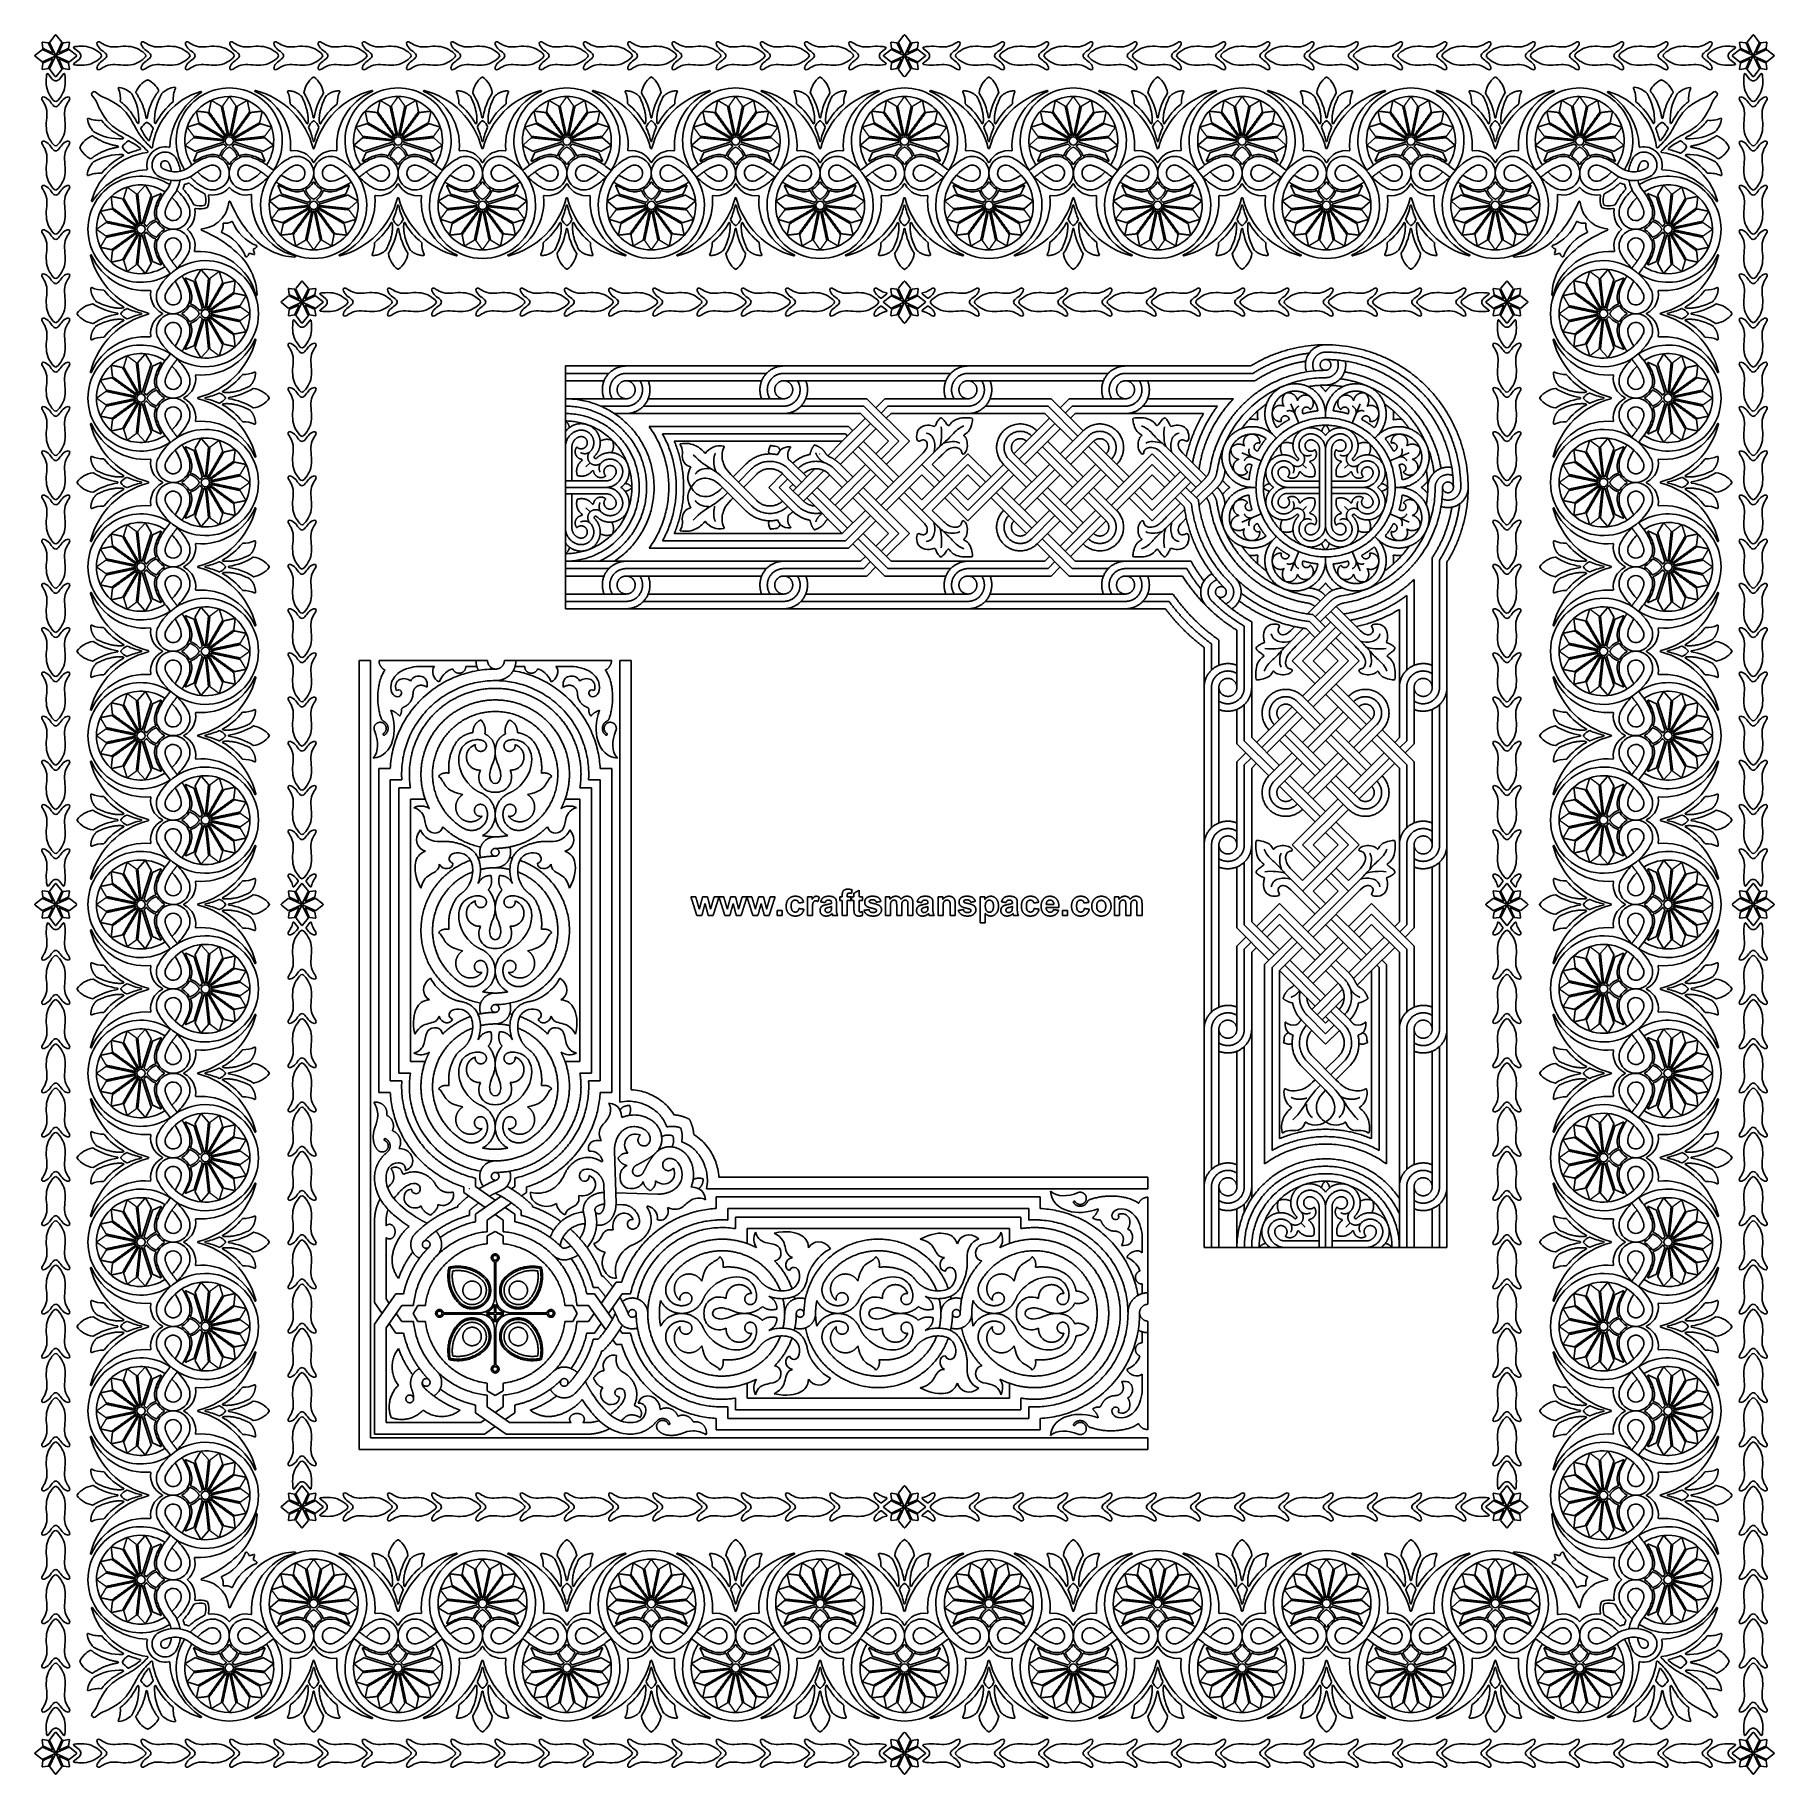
# Model space of a CAD drawing. Header units: millimetres. Extents: x -100 to 100, y -100 to 100.
import ezdxf

# ---------------------------------------------------------------- set-up
doc = ezdxf.new("R2010")
doc.units = ezdxf.units.MM
doc.header["$MEASUREMENT"] = 0
doc.layers.add('Layer 03', color=5, linetype='Continuous')

msp = doc.modelspace()

# ---------------------------------------------------------------- linework, layer by layer
at = {"layer": 'Layer 03'}
for p, q in [((-99.03, 98.42), (-98.06, 97.96)), ((-97.96, 98.06), (-98.42, 99.03)), ((-96.08, 98.29), (-97.45, 97.65)), ((-97.21, 98.06), (-96.76, 99.03)), ((-96.15, 98.42), (-97.12, 97.96)), ((-95.2, 97.64), (-96.01, 98.28)), ((-95.53, 98.5), (-94.91, 98.01)), ((-2.14, 98.44), (-2.68, 98.01)), ((-1.58, 98.28), (-2.38, 97.64)), ((-0.14, 97.65), (-1.51, 98.29)), ((-1.44, 98.42), (-0.47, 97.96)), ((-0.37, 98.06), (-0.83, 99.03)), ((0.14, 97.65), (1.51, 98.29)), ((0.37, 98.06), (0.83, 99.03)), ((1.44, 98.42), (0.47, 97.96)), ((1.58, 98.28), (2.38, 97.64)), ((2.14, 98.44), (2.68, 98.01)), ((95.53, 98.5), (94.91, 98.01)), ((95.2, 97.64), (96.01, 98.28)), ((96.08, 98.29), (97.45, 97.65)), ((96.15, 98.42), (97.12, 97.96)), ((97.21, 98.06), (96.76, 99.03)), ((97.96, 98.06), (98.42, 99.03)), ((99.03, 98.42), (98.06, 97.96)), ((-99.03, 96.76), (-98.06, 97.21)), ((-97.96, 97.12), (-98.42, 96.15)), ((-97.45, 97.52), (-96.08, 96.89)), ((-97.21, 97.12), (-96.76, 96.15)), ((-96.15, 96.76), (-97.12, 97.21)), ((-96.01, 96.89), (-95.2, 97.53)), ((-94.91, 97.17), (-95.53, 96.67)), ((-2.68, 97.17), (-2.14, 96.73)), ((-2.38, 97.53), (-1.58, 96.89)), ((-1.51, 96.89), (-0.14, 97.52)), ((-1.44, 96.76), (-0.47, 97.21)), ((-0.37, 97.12), (-0.83, 96.15)), ((1.51, 96.89), (0.14, 97.52)), ((0.37, 97.12), (0.83, 96.15)), ((1.44, 96.76), (0.47, 97.21)), ((2.38, 97.53), (1.58, 96.89)), ((2.68, 97.17), (2.14, 96.73)), ((94.91, 97.17), (95.53, 96.67)), ((96.01, 96.89), (95.2, 97.53)), ((97.45, 97.52), (96.08, 96.89)), ((96.15, 96.76), (97.12, 97.21)), ((97.21, 97.12), (96.76, 96.15)), ((97.96, 97.12), (98.42, 96.15)), ((99.03, 96.76), (98.06, 97.21)), ((-98.5, 95.53), (-98.01, 94.91)), ((-97.17, 94.91), (-96.67, 95.53)), ((97.17, 94.91), (96.67, 95.53)), ((98.5, 95.53), (98.01, 94.91)), ((-85.78, 93.49), (-85.76, 93.52)), ((85.78, 93.49), (85.76, 93.52)), ((-81.74, 88.14), (-82.64, 87.34)), ((-78.33, 87.79), (-81.68, 88.16)), ((-76.95, 87.79), (-73.59, 88.16)), ((-73.54, 88.14), (-72.63, 87.34)), ((-62.33, 88.14), (-63.23, 87.34)), ((-58.92, 87.79), (-62.27, 88.16)), ((-57.54, 87.79), (-54.18, 88.16)), ((-54.13, 88.14), (-53.22, 87.34)), ((-42.92, 88.14), (-43.82, 87.34)), ((-39.51, 87.79), (-42.86, 88.16)), ((-38.13, 87.79), (-34.77, 88.16)), ((-34.72, 88.14), (-33.81, 87.34)), ((-23.51, 88.14), (-24.42, 87.34)), ((-20.1, 87.79), (-23.46, 88.16)), ((-18.72, 87.79), (-15.36, 88.16)), ((-15.31, 88.14), (-14.4, 87.34)), ((-4.1, 88.14), (-5.01, 87.34)), ((-0.69, 87.79), (-4.05, 88.16)), ((0.69, 87.79), (4.05, 88.16)), ((4.1, 88.14), (5.01, 87.34)), ((15.31, 88.14), (14.4, 87.34)), ((18.72, 87.79), (15.36, 88.16)), ((20.1, 87.79), (23.46, 88.16)), ((23.51, 88.14), (24.42, 87.34)), ((34.72, 88.14), (33.81, 87.34)), ((38.13, 87.79), (34.77, 88.16)), ((39.51, 87.79), (42.86, 88.16)), ((42.92, 88.14), (43.82, 87.34)), ((54.13, 88.14), (53.22, 87.34)), ((57.54, 87.79), (54.18, 88.16)), ((58.92, 87.79), (62.27, 88.16)), ((62.33, 88.14), (63.23, 87.34)), ((73.54, 88.14), (72.63, 87.34)), ((76.95, 87.79), (73.59, 88.16)), ((78.33, 87.79), (81.68, 88.16)), ((81.74, 88.14), (82.64, 87.34)), ((-82.63, 87.23), (-81.58, 86.63)), ((-81.73, 85.56), (-81.32, 86.45)), ((-81.53, 86.63), (-78.31, 87.66)), ((-81.28, 86.48), (-78.29, 87.44)), ((-73.99, 86.48), (-76.98, 87.44)), ((-73.75, 86.63), (-76.96, 87.66)), ((-73.54, 85.56), (-73.95, 86.45)), ((-72.64, 87.23), (-73.69, 86.63)), ((-63.22, 87.23), (-62.17, 86.63)), ((-62.32, 85.56), (-61.91, 86.45)), ((-62.12, 86.63), (-58.9, 87.66)), ((-61.87, 86.48), (-58.88, 87.44)), ((-54.59, 86.48), (-57.57, 87.44)), ((-54.34, 86.63), (-57.55, 87.66)), ((-54.13, 85.56), (-54.54, 86.45)), ((-53.23, 87.23), (-54.28, 86.63)), ((-43.81, 87.23), (-42.77, 86.63)), ((-42.91, 85.56), (-42.5, 86.45)), ((-42.71, 86.63), (-39.49, 87.66)), ((-42.46, 86.48), (-39.47, 87.44)), ((-35.18, 86.48), (-38.16, 87.44)), ((-34.93, 86.63), (-38.14, 87.66)), ((-34.73, 85.56), (-35.13, 86.45)), ((-33.82, 87.23), (-34.87, 86.63)), ((-24.4, 87.23), (-23.36, 86.63)), ((-23.5, 85.56), (-23.09, 86.45)), ((-23.3, 86.63), (-20.09, 87.66)), ((-23.05, 86.48), (-20.07, 87.44)), ((-15.77, 86.48), (-18.75, 87.44)), ((-15.52, 86.63), (-18.73, 87.66)), ((-15.32, 85.56), (-15.72, 86.45)), ((-14.41, 87.23), (-15.46, 86.63)), ((-4.99, 87.23), (-3.95, 86.63)), ((-4.09, 85.56), (-3.68, 86.45)), ((-3.89, 86.63), (-0.68, 87.66)), ((-3.64, 86.48), (-0.66, 87.44)), ((3.64, 86.48), (0.66, 87.44)), ((3.89, 86.63), (0.68, 87.66)), ((4.09, 85.56), (3.68, 86.45)), ((4.99, 87.23), (3.95, 86.63)), ((14.41, 87.23), (15.46, 86.63)), ((15.32, 85.56), (15.72, 86.45)), ((15.52, 86.63), (18.73, 87.66)), ((15.77, 86.48), (18.75, 87.44)), ((23.05, 86.48), (20.07, 87.44)), ((23.3, 86.63), (20.09, 87.66)), ((23.5, 85.56), (23.09, 86.45)), ((24.4, 87.23), (23.36, 86.63)), ((33.82, 87.23), (34.87, 86.63)), ((34.73, 85.56), (35.13, 86.45)), ((34.93, 86.63), (38.14, 87.66)), ((35.18, 86.48), (38.16, 87.44)), ((42.46, 86.48), (39.47, 87.44)), ((42.71, 86.63), (39.49, 87.66)), ((42.91, 85.56), (42.5, 86.45)), ((43.81, 87.23), (42.77, 86.63)), ((53.23, 87.23), (54.28, 86.63)), ((54.13, 85.56), (54.54, 86.45)), ((54.34, 86.63), (57.55, 87.66)), ((54.59, 86.48), (57.57, 87.44)), ((61.87, 86.48), (58.88, 87.44)), ((62.12, 86.63), (58.9, 87.66)), ((62.32, 85.56), (61.91, 86.45)), ((63.22, 87.23), (62.17, 86.63)), ((72.64, 87.23), (73.69, 86.63)), ((73.54, 85.56), (73.95, 86.45)), ((73.75, 86.63), (76.96, 87.66)), ((73.99, 86.48), (76.98, 87.44)), ((81.28, 86.48), (78.29, 87.44)), ((81.53, 86.63), (78.31, 87.66)), ((81.73, 85.56), (81.32, 86.45)), ((82.63, 87.23), (81.58, 86.63)), ((-93.49, 85.78), (-93.52, 85.76)), ((93.49, 85.78), (93.52, 85.76)), ((-88.14, 81.74), (-87.34, 82.64)), ((-87.23, 82.63), (-86.63, 81.58)), ((-72.02, 82.62), (-71.62, 81.73)), ((-63.84, 82.62), (-64.25, 81.73)), ((-52.62, 82.62), (-52.21, 81.73)), ((-44.43, 82.62), (-44.84, 81.73)), ((-33.21, 82.62), (-32.8, 81.73)), ((-25.02, 82.62), (-25.43, 81.73)), ((-13.8, 82.62), (-13.39, 81.73)), ((-5.61, 82.62), (-6.02, 81.73)), ((5.61, 82.62), (6.02, 81.73)), ((13.8, 82.62), (13.39, 81.73)), ((25.02, 82.62), (25.43, 81.73)), ((33.21, 82.62), (32.8, 81.73)), ((44.43, 82.62), (44.84, 81.73)), ((52.62, 82.62), (52.21, 81.73)), ((63.84, 82.62), (64.25, 81.73)), ((72.02, 82.62), (71.62, 81.73)), ((87.23, 82.63), (86.63, 81.58)), ((88.14, 81.74), (87.34, 82.64)), ((-87.79, 78.33), (-88.16, 81.68)), ((-86.63, 81.53), (-87.66, 78.31)), ((-86.48, 81.28), (-87.44, 78.29)), ((-85.56, 81.73), (-86.45, 81.32)), ((-72.03, 80.04), (-72.94, 80.83)), ((-72.93, 80.95), (-71.88, 81.55)), ((-68.62, 80.38), (-71.98, 80.02)), ((-71.82, 81.55), (-68.61, 80.52)), ((-71.57, 81.69), (-68.59, 80.74)), ((-64.29, 81.69), (-67.28, 80.74)), ((-64.04, 81.55), (-67.26, 80.52)), ((-67.24, 80.38), (-63.89, 80.02)), ((-62.94, 80.95), (-63.98, 81.55)), ((-63.83, 80.04), (-62.93, 80.83)), ((-52.62, 80.04), (-53.53, 80.83)), ((-53.52, 80.95), (-52.47, 81.55)), ((-49.21, 80.38), (-52.57, 80.02)), ((-52.41, 81.55), (-49.2, 80.52)), ((-52.16, 81.69), (-49.18, 80.74)), ((-44.88, 81.69), (-47.87, 80.74)), ((-44.63, 81.55), (-47.85, 80.52)), ((-47.83, 80.38), (-44.48, 80.02)), ((-43.53, 80.95), (-44.58, 81.55)), ((-44.42, 80.04), (-43.52, 80.83)), ((-33.21, 80.04), (-34.12, 80.83)), ((-34.11, 80.95), (-33.06, 81.55)), ((-29.8, 80.38), (-33.16, 80.02)), ((-33, 81.55), (-29.79, 80.52)), ((-32.76, 81.69), (-29.77, 80.74)), ((-25.47, 81.69), (-28.46, 80.74)), ((-25.22, 81.55), (-28.44, 80.52)), ((-28.42, 80.38), (-25.07, 80.02)), ((-24.12, 80.95), (-25.17, 81.55)), ((-25.01, 80.04), (-24.11, 80.83)), ((-13.8, 80.04), (-14.71, 80.83)), ((-14.7, 80.95), (-13.65, 81.55)), ((-10.4, 80.38), (-13.75, 80.02)), ((-13.6, 81.55), (-10.38, 80.52)), ((-13.35, 81.69), (-10.36, 80.74)), ((-6.06, 81.69), (-9.05, 80.74)), ((-5.81, 81.55), (-9.03, 80.52)), ((-9.01, 80.38), (-5.66, 80.02)), ((-4.71, 80.95), (-5.76, 81.55)), ((-5.6, 80.04), (-4.7, 80.83)), ((5.6, 80.04), (4.7, 80.83)), ((4.71, 80.95), (5.76, 81.55)), ((9.01, 80.38), (5.66, 80.02)), ((5.81, 81.55), (9.03, 80.52)), ((6.06, 81.69), (9.05, 80.74)), ((13.35, 81.69), (10.36, 80.74)), ((13.6, 81.55), (10.38, 80.52)), ((10.4, 80.38), (13.75, 80.02)), ((14.7, 80.95), (13.65, 81.55)), ((13.8, 80.04), (14.71, 80.83)), ((25.01, 80.04), (24.11, 80.83)), ((24.12, 80.95), (25.17, 81.55)), ((28.42, 80.38), (25.07, 80.02)), ((25.22, 81.55), (28.44, 80.52)), ((25.47, 81.69), (28.46, 80.74)), ((32.76, 81.69), (29.77, 80.74)), ((33, 81.55), (29.79, 80.52)), ((29.8, 80.38), (33.16, 80.02)), ((34.11, 80.95), (33.06, 81.55)), ((33.21, 80.04), (34.12, 80.83)), ((44.42, 80.04), (43.52, 80.83)), ((43.53, 80.95), (44.58, 81.55)), ((47.83, 80.38), (44.48, 80.02)), ((44.63, 81.55), (47.85, 80.52)), ((44.88, 81.69), (47.87, 80.74)), ((52.16, 81.69), (49.18, 80.74)), ((52.41, 81.55), (49.2, 80.52)), ((49.21, 80.38), (52.57, 80.02)), ((53.52, 80.95), (52.47, 81.55)), ((52.62, 80.04), (53.53, 80.83)), ((63.83, 80.04), (62.93, 80.83)), ((62.94, 80.95), (63.98, 81.55)), ((67.24, 80.38), (63.89, 80.02)), ((64.04, 81.55), (67.26, 80.52)), ((64.29, 81.69), (67.28, 80.74)), ((71.57, 81.69), (68.59, 80.74)), ((71.82, 81.55), (68.61, 80.52)), ((68.62, 80.38), (71.98, 80.02)), ((72.93, 80.95), (71.88, 81.55)), ((72.03, 80.04), (72.94, 80.83)), ((85.56, 81.73), (86.45, 81.32)), ((86.48, 81.28), (87.44, 78.29)), ((86.63, 81.53), (87.66, 78.31)), ((87.79, 78.33), (88.16, 81.68)), ((-87.79, 76.95), (-88.16, 73.59)), ((-86.63, 73.75), (-87.66, 76.96)), ((-86.48, 73.99), (-87.44, 76.98)), ((86.48, 73.99), (87.44, 76.98)), ((86.63, 73.75), (87.66, 76.96)), ((87.79, 76.95), (88.16, 73.59)), ((-88.14, 73.54), (-87.34, 72.63)), ((-87.23, 72.64), (-86.63, 73.69)), ((-85.56, 73.54), (-86.45, 73.95)), ((-82.62, 72.02), (-81.73, 71.62)), ((-80.95, 72.93), (-81.55, 71.88)), ((-80.04, 72.03), (-80.83, 72.94)), ((80.04, 72.03), (80.83, 72.94)), ((80.95, 72.93), (81.55, 71.88)), ((82.62, 72.02), (81.73, 71.62)), ((85.56, 73.54), (86.45, 73.95)), ((87.23, 72.64), (86.63, 73.69)), ((88.14, 73.54), (87.34, 72.63)), ((-81.69, 71.57), (-80.74, 68.59)), ((-81.55, 71.82), (-80.52, 68.61)), ((-80.38, 68.62), (-80.02, 71.98)), ((-70.7, 70.09), (-69.73, 69.64)), ((-69.64, 69.73), (-70.09, 70.7)), ((-68.89, 69.73), (-68.44, 70.7)), ((-67.83, 70.09), (-68.8, 69.64)), ((-67.2, 70.18), (-66.59, 69.69)), ((-2.63, 69.72), (-2.03, 70.2)), ((-1.44, 70.09), (-0.47, 69.64)), ((-0.37, 69.73), (-0.83, 70.7)), ((0.37, 69.73), (0.83, 70.7)), ((1.44, 70.09), (0.47, 69.64)), ((2.63, 69.72), (2.03, 70.2)), ((67.2, 70.18), (66.59, 69.69)), ((67.83, 70.09), (68.8, 69.64)), ((68.89, 69.73), (68.44, 70.7)), ((69.64, 69.73), (70.09, 70.7)), ((70.7, 70.09), (69.73, 69.64)), ((80.38, 68.62), (80.02, 71.98)), ((81.55, 71.82), (80.52, 68.61)), ((81.69, 71.57), (80.74, 68.59)), ((-70.7, 68.44), (-69.73, 68.89)), ((-69.64, 68.8), (-70.09, 67.83)), ((-67.76, 69.97), (-69.13, 69.33)), ((-69.13, 69.2), (-67.76, 68.56)), ((-68.89, 68.8), (-68.44, 67.83)), ((-67.83, 68.44), (-68.8, 68.89)), ((-66.88, 69.32), (-67.68, 69.96)), ((-67.68, 68.57), (-66.88, 69.21)), ((-66.59, 68.84), (-67.2, 68.35)), ((-2.03, 68.33), (-2.63, 68.81)), ((-1.58, 69.96), (-2.38, 69.32)), ((-2.38, 69.21), (-1.58, 68.57)), ((-0.14, 69.33), (-1.51, 69.97)), ((-1.51, 68.56), (-0.14, 69.2)), ((-1.44, 68.44), (-0.47, 68.89)), ((-0.37, 68.8), (-0.83, 67.83)), ((0.14, 69.33), (1.51, 69.97)), ((1.51, 68.56), (0.14, 69.2)), ((0.37, 68.8), (0.83, 67.83)), ((1.44, 68.44), (0.47, 68.89)), ((1.58, 69.96), (2.38, 69.32)), ((2.38, 69.21), (1.58, 68.57)), ((2.03, 68.33), (2.63, 68.81)), ((66.59, 68.84), (67.2, 68.35)), ((66.88, 69.32), (67.68, 69.96)), ((67.68, 68.57), (66.88, 69.21)), ((67.76, 69.97), (69.13, 69.33)), ((69.13, 69.2), (67.76, 68.56)), ((67.83, 68.44), (68.8, 68.89)), ((68.89, 68.8), (68.44, 67.83)), ((69.64, 68.8), (70.09, 67.83)), ((70.7, 68.44), (69.73, 68.89)), ((-81.69, 64.29), (-80.74, 67.28)), ((-81.55, 64.04), (-80.52, 67.26)), ((-80.38, 67.24), (-80.02, 63.89)), ((-70.18, 67.2), (-69.69, 66.59)), ((-68.84, 66.59), (-68.35, 67.2)), ((68.84, 66.59), (68.35, 67.2)), ((70.18, 67.2), (69.69, 66.59)), ((80.38, 67.24), (80.02, 63.89)), ((81.55, 64.04), (80.52, 67.26)), ((81.69, 64.29), (80.74, 67.28)), ((-82.62, 63.84), (-81.73, 64.25)), ((82.62, 63.84), (81.73, 64.25)), ((-87.79, 58.92), (-88.16, 62.27)), ((-88.14, 62.33), (-87.34, 63.23)), ((-86.63, 62.12), (-87.66, 58.9)), ((-87.23, 63.22), (-86.63, 62.17)), ((-85.56, 62.32), (-86.45, 61.91)), ((-80.95, 62.94), (-81.55, 63.98)), ((-80.04, 63.83), (-80.83, 62.93)), ((80.04, 63.83), (80.83, 62.93)), ((80.95, 62.94), (81.55, 63.98)), ((85.56, 62.32), (86.45, 61.91)), ((87.23, 63.22), (86.63, 62.17)), ((86.63, 62.12), (87.66, 58.9)), ((88.14, 62.33), (87.34, 63.23)), ((87.79, 58.92), (88.16, 62.27)), ((-86.48, 61.87), (-87.44, 58.88)), ((-33.99, 61.07), (-38.99, 61.07)), ((-34.54, 60.22), (-38.99, 60.22)), ((-15.87, 61.07), (-32, 61.07)), ((-16.42, 60.22), (-32, 60.22)), ((5.31, 61.07), (-13.89, 61.07)), ((4.76, 60.22), (-13.89, 60.22)), ((23.43, 61.07), (7.3, 61.07)), ((22.88, 60.22), (7.3, 60.22)), ((40.06, 61.07), (25.41, 61.07)), ((40.31, 60.22), (25.41, 60.22)), ((86.48, 61.87), (87.44, 58.88)), ((-32, 58.15), (-38.99, 58.15)), ((-13.89, 58.15), (-29.47, 58.15)), ((-4.34, 58.15), (-11.35, 58.15)), ((-4.34, 58.15), (0.56, 53.26)), ((-2.25, 58.15), (-3.29, 57.11)), ((7.3, 58.15), (-2.25, 58.15)), ((16.85, 58.15), (9.83, 58.15)), ((20.54, 54.46), (16.85, 58.15)), ((25.43, 58.15), (18.93, 58.15)), ((37.82, 58.15), (27.95, 58.15)), ((-87.79, 57.54), (-88.16, 54.18)), ((-86.63, 54.34), (-87.66, 57.55)), ((-86.48, 54.59), (-87.44, 57.57)), ((-32, 57.3), (-34.91, 57.3)), ((-5.04, 56.45), (-33.35, 56.45)), ((-13.89, 57.3), (-30.02, 57.3)), ((-4.69, 57.3), (-11.9, 57.3)), ((-5.04, 56.45), (-1.85, 53.26)), ((-4.69, 57.3), (-0.65, 53.26)), ((-1.9, 57.3), (-2.69, 56.51)), ((-1.55, 56.45), (-2.09, 55.91)), ((7.3, 57.3), (-1.9, 57.3)), ((16.14, 56.45), (-1.55, 56.45)), ((16.5, 57.3), (9.28, 57.3)), ((19.94, 53.86), (16.5, 57.3)), ((19.28, 57.3), (18.49, 56.51)), ((19.64, 56.45), (19.09, 55.91)), ((25.41, 57.3), (19.28, 57.3)), ((34.38, 56.45), (19.64, 56.45)), ((35.98, 57.3), (27.4, 57.3)), ((45.35, 55.35), (44.43, 57.57)), ((45.83, 56.42), (45.78, 56.54)), ((51, 56.42), (51.04, 56.54)), ((51.47, 55.35), (52.39, 57.57)), ((86.48, 54.59), (87.44, 57.57)), ((86.63, 54.34), (87.66, 57.55)), ((87.79, 57.54), (88.16, 54.18)), ((-88.14, 54.13), (-87.34, 53.22)), ((-87.23, 53.23), (-86.63, 54.28)), ((-85.56, 54.13), (-86.45, 54.54)), ((-6.44, 54.96), (-29.37, 54.96)), ((-6.79, 54.11), (-27.82, 54.11)), ((-3.9, 55.3), (-8.04, 51.16)), ((-3.29, 54.7), (-7.39, 50.61)), ((-4.5, 55.91), (-7.15, 53.26)), ((-6.79, 54.11), (-6.54, 53.86)), ((-5.94, 54.46), (-6.44, 54.96)), ((17.29, 55.3), (13.2, 51.21)), ((17.89, 54.7), (13.8, 50.61)), ((44.26, 55.77), (44.21, 55.89)), ((52.57, 55.77), (52.62, 55.89)), ((85.56, 54.13), (86.45, 54.54)), ((87.23, 53.23), (86.63, 54.28)), ((88.14, 54.13), (87.34, 53.22)), ((-82.62, 52.62), (-81.73, 52.21)), ((-81.69, 52.16), (-80.74, 49.18)), ((-80.95, 53.52), (-81.55, 52.47)), ((-81.55, 52.41), (-80.52, 49.2)), ((-80.04, 52.62), (-80.83, 53.53)), ((-80.38, 49.21), (-80.02, 52.57)), ((-38.24, 48.71), (-38.24, 52.61)), ((-7.15, 53.26), (-26.47, 53.26)), ((-7.15, 53.26), (-8.81, 51.59)), ((-5.94, 52.05), (-1.85, 47.96)), ((-5.34, 52.66), (-1.25, 48.56)), ((-3.29, 51.81), (-4.74, 53.26)), ((-1.85, 53.26), (-3.29, 51.81)), ((-0.65, 53.26), (-2.69, 51.21)), ((-2.69, 45.91), (3.74, 52.35)), ((0.56, 53.26), (-2.09, 50.61)), ((19.94, 48.56), (15.84, 52.66)), ((20.54, 49.16), (16.45, 53.26)), ((21.14, 53.86), (18.49, 51.21)), ((21.74, 53.26), (19.09, 50.61)), ((25.23, 48.56), (21.14, 52.66)), ((25.83, 49.16), (21.74, 53.26)), ((34.14, 48.56), (30.36, 52.35)), ((40.6, 52.12), (40.48, 52.17)), ((47.72, 48.66), (47.72, 52.31)), ((48.41, 52.31), (48.41, 43.61)), ((49.11, 48.66), (49.11, 52.31)), ((56.22, 52.12), (56.34, 52.17)), ((80.38, 49.21), (80.02, 52.57)), ((80.04, 52.62), (80.83, 53.53)), ((81.55, 52.41), (80.52, 49.2)), ((81.69, 52.16), (80.74, 49.18)), ((80.95, 53.52), (81.55, 52.47)), ((82.62, 52.62), (81.73, 52.21)), ((-19.71, 49.16), (-18.19, 50.68)), ((-19.1, 48.56), (-17.59, 50.08)), ((-11.84, 48.56), (-13.42, 50.14)), ((-11.24, 49.16), (-12.83, 50.75)), ((-10.3, 50.1), (-12.82, 47.58)), ((-4.5, 50.61), (-8.59, 46.52)), ((-6.54, 48.56), (-8.12, 50.14)), ((-3.9, 50.01), (-7.99, 45.91)), ((-5.94, 49.16), (-7.53, 50.75)), ((-3.29, 46.52), (2.13, 51.94)), ((-3.29, 51.81), (-0.65, 49.16)), ((7.3, 51.81), (2, 46.52)), ((2, 50.61), (4.05, 48.56)), ((7.3, 50.61), (2, 45.31)), ((3.2, 50.61), (3.96, 51.36)), ((3.2, 50.61), (4.65, 49.16)), ((9.95, 49.16), (7.3, 51.81)), ((9.34, 48.56), (7.3, 50.61)), ((11.99, 50.01), (7.3, 45.31)), ((14.64, 48.56), (11.99, 51.21)), ((15.24, 49.16), (12.59, 51.81)), ((17.29, 50.01), (13.2, 45.91)), ((22.58, 50.01), (18.49, 45.91)), ((28.48, 50.61), (23.79, 45.91)), ((30.53, 48.56), (28.48, 50.61)), ((33.54, 47.96), (30.14, 51.36)), ((34.73, 49.18), (31.97, 51.94)), ((41.02, 51.02), (38.8, 51.94)), ((39.95, 50.55), (39.83, 50.59)), ((55.8, 51.02), (58.02, 51.94)), ((56.87, 50.55), (56.99, 50.59)), ((-34.33, 48.71), (-38.99, 48.71)), ((-16.99, 46.45), (-19.71, 49.16)), ((-18.5, 47.96), (-16.99, 49.48)), ((-13.43, 48.94), (-14.41, 47.96)), ((-12.44, 47.96), (-14.01, 49.53)), ((-12.82, 48.34), (-13.21, 47.96)), ((-9.29, 49.91), (-12.22, 46.98)), ((-8.59, 49.41), (-11.62, 46.38)), ((-7.15, 47.96), (-8.72, 49.53)), ((-3.29, 49.41), (-7.39, 45.31)), ((-2.09, 45.31), (2, 49.41)), ((2, 49.41), (3.45, 47.96)), ((7.3, 49.41), (3.2, 45.31)), ((12.59, 49.41), (7.3, 44.11)), ((17.89, 49.41), (13.8, 45.31)), ((23.19, 49.41), (19.09, 45.31)), ((28.48, 49.41), (24.39, 45.31)), ((31.73, 49.77), (28.48, 46.52)), ((29.93, 47.96), (28.48, 49.41)), ((32.33, 49.16), (28.48, 45.31)), ((34.52, 48.95), (32.94, 47.36)), ((35.32, 48.54), (33.54, 46.76)), ((36.13, 48.14), (33.86, 45.88)), ((49.11, 48.66), (52.76, 48.66)), ((-81.69, 44.88), (-80.74, 47.87)), ((-81.55, 44.63), (-80.52, 47.85)), ((-80.38, 47.83), (-80.02, 44.48)), ((-34.33, 47.96), (-38.99, 47.96)), ((-38.99, 47.22), (-34.33, 47.22)), ((-18.19, 45.24), (-20.91, 47.96)), ((-17.59, 45.84), (-19.71, 47.96)), ((-12.29, 45.84), (-14.41, 47.96)), ((-11.69, 46.45), (-13.21, 47.96)), ((-7.15, 42.67), (-11.24, 46.76)), ((-6.54, 43.27), (-10.64, 47.36)), ((-5.94, 43.87), (-10.04, 47.96)), ((-1.85, 42.67), (-5.94, 46.76)), ((-0.65, 42.67), (-5.34, 47.36)), ((0.56, 42.67), (-4.74, 47.96)), ((-0.65, 46.76), (2.13, 43.98)), ((-0.05, 47.36), (3.74, 43.58)), ((0.56, 47.96), (2, 46.52)), ((4.65, 46.76), (7.3, 44.11)), ((5.25, 47.36), (7.3, 45.31)), ((5.85, 47.96), (7.3, 46.52)), ((14.64, 43.27), (10.55, 47.36)), ((15.24, 43.87), (11.15, 47.96)), ((19.94, 43.27), (15.84, 47.36)), ((20.54, 43.87), (16.45, 47.96)), ((23.79, 44.71), (21.14, 47.36)), ((24.39, 45.31), (21.74, 47.96)), ((28.48, 45.31), (26.44, 47.36)), ((28.48, 46.52), (27.04, 47.96)), ((31.73, 46.16), (30.14, 44.56)), ((32.17, 45.72), (31.13, 46.76)), ((32.98, 46.12), (31.73, 47.36)), ((36.13, 47.78), (35.94, 47.96)), ((49.11, 47.27), (52.76, 47.27)), ((80.38, 47.83), (80.02, 44.48)), ((81.55, 44.63), (80.52, 47.85)), ((81.69, 44.88), (80.74, 47.87)), ((-82.62, 44.43), (-81.73, 44.84)), ((-80.95, 43.53), (-81.55, 44.58)), ((-80.04, 44.42), (-80.83, 43.52)), ((-7.15, 42.67), (-4.5, 45.31)), ((-6.79, 41.81), (-3.9, 44.71)), ((-6.44, 40.96), (-3.29, 44.11)), ((3.2, 45.31), (3.96, 44.56)), ((17.29, 44.71), (14.64, 42.06)), ((17.89, 44.11), (15.24, 41.46)), ((22.58, 44.71), (18.49, 40.62)), ((23.19, 44.11), (19.09, 40.02)), ((32.21, 45.43), (30.36, 43.58)), ((32.4, 44.42), (31.97, 43.98)), ((41.02, 44.9), (38.8, 43.98)), ((39.95, 45.38), (39.83, 45.33)), ((55.8, 44.9), (58.02, 43.98)), ((56.87, 45.38), (56.99, 45.33)), ((80.04, 44.42), (80.83, 43.52)), ((80.95, 43.53), (81.55, 44.58)), ((82.62, 44.43), (81.73, 44.84)), ((-87.79, 39.51), (-88.16, 42.86)), ((-88.14, 42.92), (-87.34, 43.82)), ((-86.63, 42.71), (-87.66, 39.49)), ((-86.48, 42.46), (-87.44, 39.47)), ((-87.23, 43.81), (-86.63, 42.77)), ((-85.56, 42.91), (-86.45, 42.5)), ((-7.15, 42.67), (-26.47, 42.67)), ((-1.9, 38.62), (-5.34, 42.06)), ((-1.55, 39.47), (-4.74, 42.67)), ((-3.29, 41.22), (-1.85, 42.67)), ((-2.69, 40.62), (-0.65, 42.67)), ((-2.09, 40.02), (0.56, 42.67)), ((19.28, 38.62), (15.84, 42.06)), ((19.64, 39.47), (16.45, 42.67)), ((40.6, 43.81), (40.48, 43.76)), ((56.22, 43.81), (56.34, 43.76)), ((85.56, 42.91), (86.45, 42.5)), ((86.48, 42.46), (87.44, 39.47)), ((87.23, 43.81), (86.63, 42.77)), ((86.63, 42.71), (87.66, 39.49)), ((88.14, 42.92), (87.34, 43.82)), ((87.79, 39.51), (88.16, 42.86)), ((-6.44, 40.96), (-29.37, 40.96)), ((-6.79, 41.81), (-27.82, 41.81)), ((-2.25, 37.77), (-5.94, 41.46)), ((-5.04, 39.47), (-4.5, 40.02)), ((44.26, 40.15), (44.21, 40.03)), ((45.35, 40.57), (44.43, 38.35)), ((51.47, 40.57), (52.39, 38.35)), ((52.57, 40.15), (52.62, 40.03)), ((-87.79, 38.13), (-88.16, 34.77)), ((-86.63, 34.93), (-87.66, 38.14)), ((-86.48, 35.18), (-87.44, 38.16)), ((-5.04, 39.47), (-38.99, 39.47)), ((-33.99, 38.62), (-38.99, 38.62)), ((-15.87, 38.62), (-32, 38.62)), ((-4.69, 38.62), (-13.89, 38.62)), ((-4.69, 38.62), (-3.9, 39.42)), ((-4.34, 37.77), (-3.29, 38.81)), ((5.31, 38.62), (-1.9, 38.62)), ((16.14, 39.47), (-1.55, 39.47)), ((16.5, 38.62), (7.3, 38.62)), ((17.29, 39.42), (16.5, 38.62)), ((17.89, 38.81), (16.85, 37.77)), ((23.43, 38.62), (19.28, 38.62)), ((32.95, 39.47), (19.64, 39.47)), ((32.46, 38.62), (25.4, 38.62)), ((45.83, 39.5), (45.78, 39.38)), ((51, 39.5), (51.04, 39.38)), ((60.67, 39.86), (60.67, 24.96)), ((61.52, 39.61), (61.52, 24.96)), ((86.48, 35.18), (87.44, 38.16)), ((86.63, 34.93), (87.66, 38.14)), ((87.79, 38.13), (88.16, 34.77)), ((-34.54, 37.77), (-38.99, 37.77)), ((-16.42, 37.77), (-32, 37.77)), ((-4.34, 37.77), (-13.89, 37.77)), ((4.76, 37.77), (-2.25, 37.77)), ((16.85, 37.77), (7.3, 37.77)), ((22.88, 37.77), (18.93, 37.77)), ((31.98, 37.77), (25.41, 37.77)), ((58.6, 37.37), (58.6, 27.5)), ((-88.14, 34.72), (-87.34, 33.81)), ((-87.23, 33.82), (-86.63, 34.87)), ((-85.56, 34.73), (-86.45, 35.13)), ((-80.95, 34.11), (-81.55, 33.06)), ((-80.04, 33.21), (-80.83, 34.12)), ((-31.96, 35.7), (-38.99, 35.7)), ((-32, 34.85), (-38.99, 34.85)), ((-13.89, 34.85), (-30.02, 34.85)), ((-13.89, 35.7), (-29.47, 35.7)), ((7.3, 34.85), (-11.9, 34.85)), ((7.3, 35.7), (-11.35, 35.7)), ((25.41, 34.85), (9.28, 34.85)), ((25.41, 35.7), (9.83, 35.7)), ((30.42, 34.85), (27.4, 34.85)), ((30.86, 35.7), (27.95, 35.7)), ((48.59, 35.68), (46.33, 33.41)), ((48.99, 34.87), (47.21, 33.09)), ((49.4, 34.07), (47.81, 32.49)), ((48.23, 35.68), (48.41, 35.49)), ((49.63, 34.28), (52.39, 31.52)), ((57.75, 35.53), (57.75, 26.95)), ((80.04, 33.21), (80.83, 34.12)), ((80.95, 34.11), (81.55, 33.06)), ((85.56, 34.73), (86.45, 35.13)), ((87.23, 33.82), (86.63, 34.87)), ((88.14, 34.72), (87.34, 33.81)), ((-82.62, 33.21), (-81.73, 32.8)), ((-81.69, 32.76), (-80.74, 29.77)), ((-81.55, 33), (-80.52, 29.79)), ((-80.38, 29.8), (-80.02, 33.16)), ((39.07, 32.01), (39.07, 24.95)), ((39.92, 32.5), (39.92, 19.19)), ((46.57, 32.53), (47.81, 31.28)), ((48.41, 33.09), (51.81, 29.69)), ((49.01, 33.69), (52.8, 29.91)), ((56.9, 33.93), (56.9, 19.19)), ((80.38, 29.8), (80.02, 33.16)), ((81.55, 33), (80.52, 29.79)), ((81.69, 32.76), (80.74, 29.77)), ((82.62, 33.21), (81.73, 32.8)), ((36.15, 30.41), (36.15, 27.5)), ((38.22, 31.53), (38.22, 24.96)), ((45.88, 31.76), (44.03, 29.91)), ((44.87, 31.95), (44.43, 31.52)), ((46.61, 31.28), (45.01, 29.69)), ((49.61, 31.88), (45.76, 28.03)), ((46.17, 31.72), (47.21, 30.68)), ((50.22, 31.28), (46.97, 28.03)), ((49.01, 30.08), (51.06, 28.03)), ((-81.69, 25.47), (-80.74, 28.46)), ((-81.55, 25.22), (-80.52, 28.44)), ((-80.38, 28.42), (-80.02, 25.07)), ((-61.39, 28.04), (-62.72, 28.04)), ((-62.72, 28.04), (-62.72, -62.67)), ((-61.39, 28.04), (-61.39, -61.34)), ((-47.94, 28.04), (-60.42, 28.04)), ((-32.74, 28.04), (-32.74, -22.73)), ((-31.41, 28.04), (-31.41, -21.3)), ((35.3, 29.97), (35.3, 26.95)), ((45.76, 28.03), (47.81, 25.99)), ((49.86, 28.03), (45.76, 23.94)), ((51.06, 28.03), (46.36, 23.34)), ((46.97, 28.03), (48.41, 26.59)), ((48.41, 29.48), (49.86, 28.03)), ((80.38, 28.42), (80.02, 25.07)), ((81.55, 25.22), (80.52, 28.44)), ((81.69, 25.47), (80.74, 28.46)), ((-54.04, 27.37), (-55.83, 27.37)), ((-49.45, 27.37), (-49.18, 27.37)), ((-44.81, 27.37), (-44.68, 27.37)), ((-40.08, 27.37), (-38.3, 27.37)), ((-88.14, 23.51), (-87.34, 24.42)), ((-87.23, 24.4), (-86.63, 23.36)), ((-82.62, 25.02), (-81.73, 25.43)), ((-80.95, 24.12), (-81.55, 25.17)), ((-80.04, 25.01), (-80.83, 24.11)), ((35.3, 24.96), (35.3, 22.98)), ((36.15, 24.96), (36.15, 22.43)), ((49.01, 24.78), (53.11, 20.69)), ((49.61, 25.38), (53.71, 21.29)), ((57.75, 24.96), (57.75, 18.83)), ((58.6, 24.98), (58.6, 24.96)), ((58.6, 24.98), (58.6, 18.48)), ((80.04, 25.01), (80.83, 24.11)), ((80.95, 24.12), (81.55, 25.17)), ((82.62, 25.02), (81.73, 25.43)), ((87.23, 24.4), (86.63, 23.36)), ((88.14, 23.51), (87.34, 24.42)), ((-87.79, 20.1), (-88.16, 23.46)), ((-86.63, 23.3), (-87.66, 20.09)), ((-86.48, 23.05), (-87.44, 20.07)), ((-85.56, 23.5), (-86.45, 23.09)), ((35.3, 22.98), (35.3, 8.83)), ((36.15, 22.43), (36.15, 9.38)), ((44.56, 22.74), (40.47, 18.64)), ((45.16, 22.14), (41.07, 18.04)), ((45.16, 23.34), (47.81, 20.69)), ((45.76, 23.94), (48.41, 21.29)), ((49.86, 22.74), (45.76, 18.64)), ((50.46, 22.14), (46.36, 18.04)), ((60.67, 22.43), (60.67, 6.85)), ((61.52, 22.98), (61.52, 6.85)), ((85.56, 23.5), (86.45, 23.09)), ((86.48, 23.05), (87.44, 20.07)), ((86.63, 23.3), (87.66, 20.09)), ((87.79, 20.1), (88.16, 23.46)), ((44.32, 20.09), (48.41, 16)), ((49.61, 20.09), (53.71, 16)), ((53.71, 21.29), (51.06, 18.64)), ((54.31, 20.69), (51.66, 18.04)), ((54.91, 20.09), (58.6, 16.4)), ((-87.79, 18.72), (-88.16, 15.36)), ((-86.63, 15.52), (-87.66, 18.73)), ((-86.48, 15.77), (-87.44, 18.75)), ((39.07, 18.83), (42.51, 15.39)), ((39.92, 19.19), (43.12, 16)), ((43.72, 19.49), (47.81, 15.39)), ((49.01, 19.49), (53.11, 15.39)), ((54.31, 19.49), (57.75, 16.05)), ((56.9, 19.19), (56.36, 18.64)), ((57.75, 18.83), (56.96, 18.04)), ((86.48, 15.77), (87.44, 18.75)), ((86.63, 15.52), (87.66, 18.73)), ((87.79, 18.72), (88.16, 15.36)), ((39.26, 17.44), (38.22, 16.4)), ((38.22, 16.4), (38.22, 9.38)), ((39.87, 16.84), (39.07, 16.05)), ((39.07, 16.05), (39.07, 8.83)), ((44.56, 17.44), (41.91, 14.79)), ((45.16, 16.84), (42.51, 14.19)), ((49.86, 17.44), (45.76, 13.35)), ((50.46, 16.84), (46.36, 12.75)), ((55.15, 17.44), (51.06, 13.35)), ((55.75, 16.84), (51.66, 12.75)), ((57.75, 16.05), (57.75, 8.83)), ((58.6, 16.4), (58.6, 9.38)), ((-88.14, 15.31), (-87.34, 14.4)), ((-87.23, 14.41), (-86.63, 15.46)), ((-85.56, 15.32), (-86.45, 15.72)), ((-80.95, 14.7), (-81.55, 13.65)), ((-80.04, 13.8), (-80.83, 14.71)), ((-59.13, 15.65), (-60.46, 15.65)), ((-60.46, -21.6), (-60.46, 15.65)), ((-59.13, -20.27), (-59.13, 14.32)), ((-57.8, 14.32), (-59.13, 14.32)), ((-36.33, 14.32), (-34.99, 14.32)), ((-34.99, 15.65), (-33.66, 15.65)), ((-34.99, -20.27), (-34.99, 14.32)), ((-33.66, -21.6), (-33.66, 15.65)), ((39.92, 15.69), (39.92, -2)), ((43.72, 14.19), (47.81, 10.1)), ((44.32, 14.79), (48.41, 10.7)), ((49.01, 14.19), (51.66, 11.54)), ((49.61, 14.79), (52.26, 12.14)), ((56.9, 15.69), (56.9, -2)), ((80.04, 13.8), (80.83, 14.71)), ((80.95, 14.7), (81.55, 13.65)), ((85.56, 15.32), (86.45, 15.72)), ((87.23, 14.41), (86.63, 15.46)), ((88.14, 15.31), (87.34, 14.4)), ((-82.62, 13.8), (-81.73, 13.39)), ((-81.69, 13.35), (-80.74, 10.36)), ((-81.55, 13.6), (-80.52, 10.38)), ((-80.38, 10.4), (-80.02, 13.75)), ((-58.14, -19.39), (-58.14, 13.43)), ((-56.81, 13.43), (-58.14, 13.43)), ((-56.81, -18.05), (-56.81, 12.1)), ((-55.1, 12.1), (-56.81, 12.1)), ((-39.03, 12.1), (-37.32, 12.1)), ((-37.32, 13.43), (-35.98, 13.43)), ((-37.32, -18.05), (-37.32, 12.1)), ((-35.98, -19.39), (-35.98, 13.43)), ((49.86, 12.14), (44.56, 6.85)), ((80.38, 10.4), (80.02, 13.75)), ((81.55, 13.6), (80.52, 10.38)), ((81.69, 13.35), (80.74, 10.36)), ((82.62, 13.8), (81.73, 13.39)), ((50.46, 11.54), (45.76, 6.85)), ((-81.69, 6.06), (-80.74, 9.05)), ((-81.55, 5.81), (-80.52, 9.03)), ((-80.38, 9.01), (-80.02, 5.66)), ((38.22, 9.38), (38.22, 6.85)), ((39.07, 8.83), (39.07, 6.85)), ((49.01, 8.89), (51.06, 6.85)), ((49.61, 9.5), (52.26, 6.85)), ((80.38, 9.01), (80.02, 5.66)), ((81.55, 5.81), (80.52, 9.03)), ((81.69, 6.06), (80.74, 9.05)), ((-82.62, 5.61), (-81.73, 6.02)), ((35.3, 6.98), (35.3, 4.86)), ((36.15, 6.85), (36.15, 4.31)), ((47.21, 4.2), (44.56, 6.85)), ((47.81, 4.8), (45.76, 6.85)), ((51.06, 6.85), (45.76, 1.55)), ((49.86, 6.85), (45.76, 2.75)), ((48.41, 5.4), (46.97, 6.85)), ((52.26, 6.85), (46.97, 1.55)), ((57.75, 6.85), (57.75, -2.35)), ((58.6, 6.85), (58.6, -2.7)), ((61.52, 6.85), (61.52, 6.72)), ((82.62, 5.61), (81.73, 6.02)), ((-87.79, 0.69), (-88.16, 4.05)), ((-88.14, 4.1), (-87.34, 5.01)), ((-87.23, 4.99), (-86.63, 3.95)), ((-85.56, 4.09), (-86.45, 3.68)), ((-80.95, 4.71), (-81.55, 5.76)), ((-80.04, 5.6), (-80.83, 4.7)), ((-51.92, 4.75), (-51.98, 4.77)), ((-51.92, 4.75), (-51.92, 4.72)), ((-42.2, 4.75), (-42.14, 4.77)), ((-42.2, 4.75), (-42.2, 4.72)), ((35.3, 4.86), (35.3, -12.35)), ((36.15, 4.31), (36.15, -11.8)), ((38.22, 4.31), (38.22, -2.7)), ((39.07, 4.86), (39.07, -2.35)), ((51.06, 2.75), (49.61, 4.2)), ((60.67, 4.31), (60.67, -14.34)), ((61.52, 4.86), (61.52, -14.34)), ((80.04, 5.6), (80.83, 4.7)), ((80.95, 4.71), (81.55, 5.76)), ((85.56, 4.09), (86.45, 3.68)), ((87.23, 4.99), (86.63, 3.95)), ((88.14, 4.1), (87.34, 5.01)), ((87.79, 0.69), (88.16, 4.05)), ((-98.44, 2.14), (-98.01, 2.68)), ((-98.28, 1.58), (-97.64, 2.38)), ((-97.53, 2.38), (-96.89, 1.58)), ((-97.17, 2.68), (-96.73, 2.14)), ((-86.63, 3.89), (-87.66, 0.68)), ((-86.48, 3.64), (-87.44, 0.66)), ((-69.72, 2.63), (-70.2, 2.03)), ((-69.96, 1.58), (-69.32, 2.38)), ((-69.21, 2.38), (-68.57, 1.58)), ((-68.33, 2.03), (-68.81, 2.63)), ((47.81, -0.5), (44.03, 3.29)), ((45.76, 2.75), (45.01, 3.51)), ((46.36, -3.14), (52.8, 3.29)), ((49.86, 1.55), (48.41, 3)), ((51.06, 1.55), (49.01, 3.6)), ((51.06, 2.75), (51.81, 3.51)), ((68.33, 2.03), (68.81, 2.63)), ((69.21, 2.38), (68.57, 1.58)), ((69.96, 1.58), (69.32, 2.38)), ((69.72, 2.63), (70.2, 2.03)), ((86.48, 3.64), (87.44, 0.66)), ((86.63, 3.89), (87.66, 0.68)), ((97.17, 2.68), (96.73, 2.14)), ((97.53, 2.38), (96.89, 1.58)), ((98.28, 1.58), (97.64, 2.38)), ((98.44, 2.14), (98.01, 2.68)), ((-98.06, 0.37), (-99.03, 0.83)), ((-98.42, 1.44), (-97.96, 0.47)), ((-97.65, 0.14), (-98.29, 1.51)), ((-96.89, 1.51), (-97.52, 0.14)), ((-96.76, 1.44), (-97.21, 0.47)), ((-97.12, 0.37), (-96.15, 0.83)), ((-69.73, 0.37), (-70.7, 0.83)), ((-70.09, 1.44), (-69.64, 0.47)), ((-69.33, 0.14), (-69.97, 1.51)), ((-68.56, 1.51), (-69.2, 0.14)), ((-68.44, 1.44), (-68.89, 0.47)), ((-68.8, 0.37), (-67.83, 0.83)), ((40.47, -2.54), (43.12, 0.11)), ((43.12, 0.11), (48.41, -5.19)), ((47.21, -1.1), (44.43, 1.68)), ((45.76, -2.54), (49.86, 1.55)), ((46.97, -3.74), (52.39, 1.68)), ((48.41, 0.11), (46.97, 1.55)), ((53.71, 0.11), (51.06, -2.54)), ((58.6, -4.79), (53.71, 0.11)), ((68.8, 0.37), (67.83, 0.83)), ((68.44, 1.44), (68.89, 0.47)), ((68.56, 1.51), (69.2, 0.14)), ((69.33, 0.14), (69.97, 1.51)), ((70.09, 1.44), (69.64, 0.47)), ((69.73, 0.37), (70.7, 0.83)), ((97.12, 0.37), (96.15, 0.83)), ((96.76, 1.44), (97.21, 0.47)), ((96.89, 1.51), (97.52, 0.14)), ((97.65, 0.14), (98.29, 1.51)), ((98.42, 1.44), (97.96, 0.47)), ((98.06, 0.37), (99.03, 0.83)), ((-98.06, -0.37), (-99.03, -0.83)), ((-98.42, -1.44), (-97.96, -0.47)), ((-97.65, -0.14), (-98.29, -1.51)), ((-98.28, -1.58), (-97.64, -2.38)), ((-97.53, -2.38), (-96.89, -1.58)), ((-96.89, -1.51), (-97.52, -0.14)), ((-96.76, -1.44), (-97.21, -0.47)), ((-97.12, -0.37), (-96.15, -0.83)), ((-87.79, -0.69), (-88.16, -4.05)), ((-86.63, -3.89), (-87.66, -0.68)), ((-86.48, -3.64), (-87.44, -0.66)), ((-69.73, -0.37), (-70.7, -0.83)), ((-70.09, -1.44), (-69.64, -0.47)), ((-69.33, -0.14), (-69.97, -1.51)), ((-69.96, -1.58), (-69.32, -2.38)), ((-69.21, -2.38), (-68.57, -1.58)), ((-68.56, -1.51), (-69.2, -0.14)), ((-68.44, -1.44), (-68.89, -0.47)), ((-68.8, -0.37), (-67.83, -0.83)), ((39.92, -2), (43.12, -5.19)), ((41.07, -3.14), (43.12, -1.1)), ((43.12, -1.1), (47.81, -5.79)), ((53.11, -5.79), (49.01, -1.7)), ((52.26, -3.74), (49.61, -1.1)), ((53.71, -1.1), (51.66, -3.14)), ((57.75, -5.14), (53.71, -1.1)), ((56.9, -2), (56.36, -2.54)), ((68.8, -0.37), (67.83, -0.83)), ((68.44, -1.44), (68.89, -0.47)), ((68.56, -1.51), (69.2, -0.14)), ((69.21, -2.38), (68.57, -1.58)), ((69.96, -1.58), (69.32, -2.38)), ((69.33, -0.14), (69.97, -1.51)), ((70.09, -1.44), (69.64, -0.47)), ((69.73, -0.37), (70.7, -0.83)), ((86.48, -3.64), (87.44, -0.66)), ((86.63, -3.89), (87.66, -0.68)), ((87.79, -0.69), (88.16, -4.05)), ((97.12, -0.37), (96.15, -0.83)), ((96.76, -1.44), (97.21, -0.47)), ((96.89, -1.51), (97.52, -0.14)), ((97.53, -2.38), (96.89, -1.58)), ((98.28, -1.58), (97.64, -2.38)), ((97.65, -0.14), (98.29, -1.51)), ((98.42, -1.44), (97.96, -0.47)), ((98.06, -0.37), (99.03, -0.83)), ((-98.44, -2.14), (-98.01, -2.68)), ((-97.17, -2.68), (-96.73, -2.14)), ((-87.23, -4.99), (-86.63, -3.95)), ((-85.56, -4.09), (-86.45, -3.68)), ((-69.72, -2.63), (-70.2, -2.03)), ((-68.33, -2.03), (-68.81, -2.63)), ((38.22, -2.7), (41.91, -6.39)), ((38.22, -4.79), (39.26, -3.74)), ((39.07, -2.35), (42.51, -5.79)), ((41.41, -6.89), (44.56, -3.74)), ((41.67, -3.74), (43.12, -2.3)), ((43.12, -2.3), (47.21, -6.39)), ((49.86, -3.74), (45.76, -7.84)), ((52.5, -6.39), (48.41, -2.3)), ((55.15, -3.74), (51.06, -7.84)), ((53.71, -2.3), (52.26, -3.74)), ((52.26, -3.74), (53.71, -5.19)), ((56.9, -5.49), (53.71, -2.3)), ((57.75, -2.35), (56.96, -3.14)), ((58.6, -2.7), (57.56, -3.74)), ((68.33, -2.03), (68.81, -2.63)), ((69.72, -2.63), (70.2, -2.03)), ((85.56, -4.09), (86.45, -3.68)), ((87.23, -4.99), (86.63, -3.95)), ((97.17, -2.68), (96.73, -2.14)), ((98.44, -2.14), (98.01, -2.68)), ((-88.14, -4.1), (-87.34, -5.01)), ((-82.62, -5.61), (-81.73, -6.02)), ((-80.95, -4.71), (-81.55, -5.76)), ((-81.55, -5.81), (-80.52, -9.03)), ((-80.04, -5.6), (-80.83, -4.7)), ((-80.38, -9.01), (-80.02, -5.66)), ((38.22, -4.79), (38.22, -14.34)), ((39.07, -5.14), (39.87, -4.35)), ((39.07, -5.14), (39.07, -14.34)), ((39.92, -5.49), (40.47, -4.95)), ((39.92, -5.49), (39.92, -33.8)), ((42.26, -7.24), (45.16, -4.35)), ((43.12, -7.6), (45.76, -4.95)), ((50.46, -4.35), (46.36, -8.44)), ((51.06, -4.95), (46.97, -9.04)), ((55.75, -4.35), (51.61, -8.49)), ((56.36, -4.95), (53.71, -7.6)), ((56.9, -5.49), (56.9, -39.44)), ((57.75, -5.14), (57.75, -12.35)), ((58.6, -4.79), (58.6, -11.8)), ((80.38, -9.01), (80.02, -5.66)), ((80.04, -5.6), (80.83, -4.7)), ((81.55, -5.81), (80.52, -9.03)), ((80.95, -4.71), (81.55, -5.76)), ((82.62, -5.61), (81.73, -6.02)), ((88.14, -4.1), (87.34, -5.01)), ((-81.69, -6.06), (-80.74, -9.05)), ((41.41, -6.89), (41.41, -29.82)), ((42.26, -7.24), (42.26, -28.27)), ((43.12, -7.6), (47.21, -11.69)), ((43.12, -7.6), (43.12, -26.92)), ((43.72, -6.99), (47.81, -11.09)), ((44.32, -6.39), (48.41, -10.49)), ((48.41, -7.6), (49.98, -9.17)), ((49.01, -6.99), (50.59, -8.57)), ((49.61, -6.39), (51.2, -7.98)), ((53.71, -7.6), (52.04, -9.26)), ((53.71, -7.6), (53.71, -26.92)), ((54.56, -7.24), (54.31, -6.99)), ((54.56, -7.24), (54.56, -28.27)), ((54.91, -6.39), (55.41, -6.89)), ((55.41, -6.89), (55.41, -29.82)), ((81.69, -6.06), (80.74, -9.05)), ((49.86, -9.04), (46.83, -12.07)), ((50.36, -9.74), (47.43, -12.67)), ((-81.69, -13.35), (-80.74, -10.36)), ((-81.55, -13.6), (-80.52, -10.38)), ((-80.38, -10.4), (-80.02, -13.75)), ((50.55, -10.75), (48.03, -13.27)), ((49.61, -11.69), (51.2, -13.28)), ((80.38, -10.4), (80.02, -13.75)), ((81.55, -13.6), (80.52, -10.38)), ((81.69, -13.35), (80.74, -10.36)), ((-82.62, -13.8), (-81.73, -13.39)), ((-80.95, -14.7), (-81.55, -13.65)), ((-80.04, -13.8), (-80.83, -14.71)), ((46.29, -12.74), (48.41, -14.86)), ((46.9, -12.14), (48.41, -13.66)), ((48.41, -12.89), (49.98, -14.46)), ((48.79, -13.27), (48.41, -13.66)), ((49.39, -13.88), (48.41, -14.86)), ((49.01, -12.29), (50.59, -13.87)), ((80.04, -13.8), (80.83, -14.71)), ((80.95, -14.7), (81.55, -13.65)), ((82.62, -13.8), (81.73, -13.39)), ((-87.79, -18.72), (-88.16, -15.36)), ((-88.14, -15.31), (-87.34, -14.4)), ((-86.63, -15.52), (-87.66, -18.73)), ((-86.48, -15.77), (-87.44, -18.75)), ((-87.23, -14.41), (-86.63, -15.46)), ((-85.56, -15.32), (-86.45, -15.72)), ((35.3, -14.34), (35.3, -30.47)), ((36.15, -14.34), (36.15, -29.92)), ((57.75, -14.34), (57.75, -30.47)), ((58.6, -14.34), (58.6, -29.92)), ((85.56, -15.32), (86.45, -15.72)), ((86.48, -15.77), (87.44, -18.75)), ((87.23, -14.41), (86.63, -15.46)), ((86.63, -15.52), (87.66, -18.73)), ((88.14, -15.31), (87.34, -14.4)), ((87.79, -18.72), (88.16, -15.36)), ((38.22, -16.87), (38.22, -32.45)), ((39.07, -16.32), (39.07, -32.45)), ((46.9, -17.44), (49.61, -20.16)), ((48.41, -18.95), (49.93, -17.44)), ((60.67, -16.87), (60.67, -32.45)), ((61.52, -16.32), (61.52, -32.45)), ((-56.81, -19.39), (-58.14, -19.39)), ((-55.1, -18.05), (-56.81, -18.05)), ((-39.03, -18.05), (-37.32, -18.05)), ((-37.32, -19.39), (-35.98, -19.39)), ((45.69, -18.64), (48.41, -21.36)), ((46.29, -18.04), (48.41, -20.16)), ((49.01, -19.55), (50.53, -18.04)), ((49.61, -20.16), (51.13, -18.64)), ((-87.79, -20.1), (-88.16, -23.46)), ((-86.63, -23.3), (-87.66, -20.09)), ((-86.48, -23.05), (-87.44, -20.07)), ((-59.13, -21.6), (-60.46, -21.6)), ((-57.8, -20.27), (-59.13, -20.27)), ((-36.33, -20.27), (-34.99, -20.27)), ((-34.99, -21.6), (-33.66, -21.6)), ((86.48, -23.05), (87.44, -20.07)), ((86.63, -23.3), (87.66, -20.09)), ((87.79, -20.1), (88.16, -23.46)), ((-88.14, -23.51), (-87.34, -24.42)), ((-87.23, -24.4), (-86.63, -23.36)), ((-85.56, -23.5), (-86.45, -23.09)), ((85.56, -23.5), (86.45, -23.09)), ((87.23, -24.4), (86.63, -23.36)), ((88.14, -23.51), (87.34, -24.42)), ((-82.62, -25.02), (-81.73, -25.43)), ((-81.69, -25.47), (-80.74, -28.46)), ((-80.95, -24.12), (-81.55, -25.17)), ((-81.55, -25.22), (-80.52, -28.44)), ((-80.04, -25.01), (-80.83, -24.11)), ((-80.38, -28.42), (-80.02, -25.07)), ((80.38, -28.42), (80.02, -25.07)), ((80.04, -25.01), (80.83, -24.11)), ((81.55, -25.22), (80.52, -28.44)), ((81.69, -25.47), (80.74, -28.46)), ((80.95, -24.12), (81.55, -25.17)), ((82.62, -25.02), (81.73, -25.43)), ((-81.69, -32.76), (-80.74, -29.77)), ((-81.55, -33), (-80.52, -29.79)), ((-80.38, -29.8), (-80.02, -33.16)), ((-33.34, -28.32), (-33.17, -34.36)), ((80.38, -29.8), (80.02, -33.16)), ((81.55, -33), (80.52, -29.79)), ((81.69, -32.76), (80.74, -29.77)), ((27.99, -31.36), (-21.34, -31.36)), ((27.99, -31.36), (27.99, -32.69)), ((-88.14, -34.72), (-87.34, -33.81)), ((-87.23, -33.82), (-86.63, -34.87)), ((-82.62, -33.21), (-81.73, -32.8)), ((-80.95, -34.11), (-81.55, -33.06)), ((-80.04, -33.21), (-80.83, -34.12)), ((-50.65, -32.48), (-50.65, -33.12)), ((-48.22, -34.82), (-50.65, -33.12)), ((-47.06, -34.01), (-49.32, -32.43)), ((-49.32, -35.59), (-46.39, -33.54)), ((-45.19, -32.7), (-44.81, -32.43)), ((-44.03, -33.51), (-43.47, -33.12)), ((-43.47, -32.48), (-43.47, -33.12)), ((-34.5, -34.4), (-34.56, -32.35)), ((-28.36, -33.3), (-33.2, -33.16)), ((27.99, -32.69), (-22.77, -32.69)), ((-21.65, -33.62), (15.61, -33.62)), ((-21.65, -34.95), (-21.65, -33.62)), ((15.61, -34.95), (15.61, -33.62)), ((27.99, -33.66), (27.99, -45.97)), ((35.3, -32.45), (35.3, -39.44)), ((36.15, -32.41), (36.15, -32.45)), ((36.15, -32.41), (36.15, -39.44)), ((57.75, -32.45), (57.75, -39.44)), ((58.6, -32.45), (58.6, -39.44)), ((60.67, -32.41), (60.67, -32.45)), ((80.04, -33.21), (80.83, -34.12)), ((80.95, -34.11), (81.55, -33.06)), ((82.62, -33.21), (81.73, -32.8)), ((87.23, -33.82), (86.63, -34.87)), ((88.14, -34.72), (87.34, -33.81)), ((-87.79, -38.13), (-88.16, -34.77)), ((-86.63, -34.93), (-87.66, -38.14)), ((-86.48, -35.18), (-87.44, -38.16)), ((-85.56, -34.73), (-86.45, -35.13)), ((-51.36, -34.76), (-51.36, -34.62)), ((-49.32, -36.48), (-49.32, -35.59)), ((-47.99, -36.28), (-45.17, -34.31)), ((-46.14, -36.28), (-47.06, -35.64)), ((-44.81, -35.59), (-45.9, -34.82)), ((-44.81, -36.48), (-44.81, -35.59)), ((-42.76, -34.76), (-42.76, -34.62)), ((-33.17, -34.49), (-32.39, -34.52)), ((-20.32, -34.95), (14.28, -34.95)), ((-20.32, -36.28), (-20.32, -34.95)), ((-19.43, -35.94), (13.39, -35.94)), ((-19.43, -37.27), (-19.43, -35.94)), ((13.39, -37.27), (13.39, -35.94)), ((14.28, -36.28), (14.28, -34.95)), ((38.22, -34.99), (38.22, -39.44)), ((39.07, -34.44), (39.07, -35.36)), ((47.67, -39.44), (47.67, -34.78)), ((48.41, -34.78), (48.41, -39.44)), ((49.16, -34.78), (49.16, -39.44)), ((60.67, -34.99), (60.67, -39.44)), ((61.52, -34.44), (61.52, -39.44)), ((85.56, -34.73), (86.45, -35.13)), ((86.48, -35.18), (87.44, -38.16)), ((86.63, -34.93), (87.66, -38.14)), ((87.79, -38.13), (88.16, -34.77)), ((-60.94, -45.77), (-60.94, -36.45)), ((-18.1, -37.27), (12.06, -37.27)), ((-18.1, -38.98), (-18.1, -37.27)), ((12.06, -38.98), (12.06, -37.27)), ((-87.79, -39.51), (-88.16, -42.86)), ((-86.63, -42.71), (-87.66, -39.49)), ((-86.48, -42.46), (-87.44, -39.47)), ((27.33, -40.04), (27.33, -38.25)), ((49.16, -38.69), (53.06, -38.69)), ((86.48, -42.46), (87.44, -39.47)), ((86.63, -42.71), (87.66, -39.49)), ((87.79, -39.51), (88.16, -42.86)), ((-47.15, -45.24), (-47.15, -41.06)), ((-46.98, -45.24), (-46.98, -41.06)), ((-88.14, -42.92), (-87.34, -43.82)), ((-87.23, -43.81), (-86.63, -42.77)), ((-85.56, -42.91), (-86.45, -42.5)), ((-80.95, -43.53), (-81.55, -44.58)), ((-80.04, -44.42), (-80.83, -43.52)), ((-34.87, -45.86), (-33.17, -43.43)), ((-34.8, -42.72), (-34.66, -42.72)), ((-32.52, -43.43), (-33.17, -43.43)), ((4.7, -42.16), (4.67, -42.16)), ((4.7, -42.16), (4.73, -42.1)), ((80.04, -44.42), (80.83, -43.52)), ((80.95, -43.53), (81.55, -44.58)), ((85.56, -42.91), (86.45, -42.5)), ((87.23, -43.81), (86.63, -42.77)), ((88.14, -42.92), (87.34, -43.82)), ((-82.62, -44.43), (-81.73, -44.84)), ((-81.69, -44.88), (-80.74, -47.87)), ((-81.55, -44.63), (-80.52, -47.85)), ((-80.38, -47.83), (-80.02, -44.48)), ((-58.49, -44.76), (-60.94, -48.27)), ((-60.07, -47.02), (-60.94, -45.77)), ((-57.6, -44.76), (-58.49, -44.76)), ((-36.53, -44.76), (-35.63, -44.76)), ((-35.63, -44.76), (-33.58, -47.69)), ((-34.05, -47.02), (-32.47, -44.76)), ((27.33, -44.74), (27.33, -44.64)), ((80.38, -47.83), (80.02, -44.48)), ((81.55, -44.63), (80.52, -47.85)), ((81.69, -44.88), (80.74, -47.87)), ((82.62, -44.43), (81.73, -44.84)), ((-48.84, -46.94), (-53.02, -46.94)), ((-48.84, -47.1), (-53.02, -47.1)), ((-47.15, -46.94), (-48.07, -46.94)), ((-47.15, -47.1), (-48.07, -47.1)), ((-47.15, -46.94), (-47.15, -46.01)), ((-47.15, -47.1), (-47.15, -48.03)), ((-46.98, -46.94), (-46.98, -46.01)), ((-46.98, -46.94), (-46.05, -46.94)), ((-46.98, -47.1), (-46.05, -47.1)), ((-46.98, -47.1), (-46.98, -48.03)), ((-45.28, -46.94), (-41.1, -46.94)), ((-45.28, -47.1), (-41.1, -47.1)), ((-36.33, -46.09), (-34.36, -48.91)), ((-36.33, -47.94), (-35.68, -47.02)), ((27.99, -47.9), (27.99, -60.42)), ((-81.69, -52.16), (-80.74, -49.18)), ((-81.55, -52.41), (-80.52, -49.2)), ((-80.38, -49.21), (-80.02, -52.57)), ((-60.94, -48.27), (-60.94, -60.9)), ((-58.49, -49.27), (-59.26, -48.18)), ((-57.6, -49.27), (-58.49, -49.27)), ((-47.15, -48.8), (-47.15, -52.98)), ((-46.98, -48.8), (-46.98, -52.98)), ((-36.53, -49.27), (-35.63, -49.27)), ((-35.63, -49.27), (-34.87, -48.18)), ((-32.74, -48.89), (-32.47, -49.27)), ((27.33, -49.4), (27.33, -49.13)), ((80.38, -49.21), (80.02, -52.57)), ((81.55, -52.41), (80.52, -49.2)), ((81.69, -52.16), (80.74, -49.18)), ((-34.8, -51.32), (-34.66, -51.32)), ((-33.55, -50.05), (-33.17, -50.61)), ((-32.52, -50.61), (-33.17, -50.61)), ((4.7, -51.88), (4.67, -51.88)), ((4.7, -51.88), (4.73, -51.94)), ((-88.14, -54.13), (-87.34, -53.22)), ((-87.23, -53.23), (-86.63, -54.28)), ((-82.62, -52.62), (-81.73, -52.21)), ((-80.95, -53.52), (-81.55, -52.47)), ((-80.04, -52.62), (-80.83, -53.53)), ((27.33, -54), (27.33, -55.78)), ((80.04, -52.62), (80.83, -53.53)), ((80.95, -53.52), (81.55, -52.47)), ((82.62, -52.62), (81.73, -52.21)), ((87.23, -53.23), (86.63, -54.28)), ((88.14, -54.13), (87.34, -53.22)), ((-87.79, -57.54), (-88.16, -54.18)), ((-86.63, -54.34), (-87.66, -57.55)), ((-86.48, -54.59), (-87.44, -57.57)), ((-85.56, -54.13), (-86.45, -54.54)), ((-18.1, -55.05), (-18.1, -56.76)), ((12.06, -55.05), (12.06, -56.76)), ((85.56, -54.13), (86.45, -54.54)), ((86.48, -54.59), (87.44, -57.57)), ((86.63, -54.34), (87.66, -57.55)), ((87.79, -57.54), (88.16, -54.18)), ((-49.32, -57.55), (-49.32, -58.45)), ((-44.81, -57.55), (-44.81, -58.45)), ((-20.32, -57.75), (-20.32, -59.09)), ((-19.43, -56.76), (-19.43, -58.1)), ((-18.1, -56.76), (12.06, -56.76)), ((13.39, -56.76), (13.39, -58.1)), ((14.28, -57.75), (14.28, -59.09)), ((-87.79, -58.92), (-88.16, -62.27)), ((-86.63, -62.12), (-87.66, -58.9)), ((-86.48, -61.87), (-87.44, -58.88)), ((-49.32, -58.45), (-45.81, -60.9)), ((-44.81, -58.45), (-45.9, -59.21)), ((-21.65, -59.09), (-21.65, -60.42)), ((-20.32, -59.09), (14.28, -59.09)), ((-19.43, -58.1), (13.39, -58.1)), ((15.61, -59.09), (15.61, -60.42)), ((86.48, -61.87), (87.44, -58.88)), ((86.63, -62.12), (87.66, -58.9)), ((87.79, -58.92), (88.16, -62.27)), ((-85.56, -62.32), (-86.45, -61.91)), ((27.99, -61.34), (-61.39, -61.34)), ((-48.31, -60.9), (-60.94, -60.9)), ((-47.06, -60.03), (-48.31, -60.9)), ((-45.81, -60.9), (-36.49, -60.9)), ((-21.65, -60.42), (15.61, -60.42)), ((85.56, -62.32), (86.45, -61.91)), ((-88.14, -62.33), (-87.34, -63.23)), ((-87.23, -63.22), (-86.63, -62.17)), ((-82.62, -63.84), (-81.73, -64.25)), ((-80.95, -62.94), (-81.55, -63.98)), ((-80.04, -63.83), (-80.83, -62.93)), ((-80.38, -67.24), (-80.02, -63.89)), ((27.99, -62.67), (-62.72, -62.67)), ((80.38, -67.24), (80.02, -63.89)), ((80.04, -63.83), (80.83, -62.93)), ((80.95, -62.94), (81.55, -63.98)), ((82.62, -63.84), (81.73, -64.25)), ((87.23, -63.22), (86.63, -62.17)), ((88.14, -62.33), (87.34, -63.23)), ((-81.69, -64.29), (-80.74, -67.28)), ((-81.55, -64.04), (-80.52, -67.26)), ((81.55, -64.04), (80.52, -67.26)), ((81.69, -64.29), (80.74, -67.28)), ((-70.18, -67.2), (-69.69, -66.59)), ((-69.64, -68.8), (-70.09, -67.83)), ((-68.89, -68.8), (-68.44, -67.83)), ((-68.84, -66.59), (-68.35, -67.2)), ((-0.37, -68.8), (-0.83, -67.83)), ((0.37, -68.8), (0.83, -67.83)), ((68.84, -66.59), (68.35, -67.2)), ((68.89, -68.8), (68.44, -67.83)), ((69.64, -68.8), (70.09, -67.83)), ((70.18, -67.2), (69.69, -66.59)), ((-81.69, -71.57), (-80.74, -68.59)), ((-81.55, -71.82), (-80.52, -68.61)), ((-80.38, -68.62), (-80.02, -71.98)), ((-70.7, -68.44), (-69.73, -68.89)), ((-70.7, -70.09), (-69.73, -69.64)), ((-69.64, -69.73), (-70.09, -70.7)), ((-69.13, -69.2), (-67.76, -68.56)), ((-67.76, -69.97), (-69.13, -69.33)), ((-68.89, -69.73), (-68.44, -70.7)), ((-67.83, -68.44), (-68.8, -68.89)), ((-67.83, -70.09), (-68.8, -69.64)), ((-67.68, -68.57), (-66.88, -69.21)), ((-66.88, -69.32), (-67.68, -69.96)), ((-66.59, -68.84), (-67.2, -68.35)), ((-67.2, -70.18), (-66.59, -69.69)), ((-2.03, -68.33), (-2.63, -68.81)), ((-2.63, -69.72), (-2.03, -70.2)), ((-2.38, -69.21), (-1.58, -68.57)), ((-1.58, -69.96), (-2.38, -69.32)), ((-1.51, -68.56), (-0.14, -69.2)), ((-0.14, -69.33), (-1.51, -69.97)), ((-1.44, -68.44), (-0.47, -68.89)), ((-1.44, -70.09), (-0.47, -69.64)), ((-0.37, -69.73), (-0.83, -70.7)), ((1.51, -68.56), (0.14, -69.2)), ((0.14, -69.33), (1.51, -69.97)), ((0.37, -69.73), (0.83, -70.7)), ((1.44, -68.44), (0.47, -68.89)), ((1.44, -70.09), (0.47, -69.64)), ((2.38, -69.21), (1.58, -68.57)), ((1.58, -69.96), (2.38, -69.32)), ((2.03, -68.33), (2.63, -68.81)), ((2.63, -69.72), (2.03, -70.2)), ((66.59, -68.84), (67.2, -68.35)), ((67.2, -70.18), (66.59, -69.69)), ((67.68, -68.57), (66.88, -69.21)), ((66.88, -69.32), (67.68, -69.96)), ((69.13, -69.2), (67.76, -68.56)), ((67.76, -69.97), (69.13, -69.33)), ((67.83, -68.44), (68.8, -68.89)), ((67.83, -70.09), (68.8, -69.64)), ((68.89, -69.73), (68.44, -70.7)), ((69.64, -69.73), (70.09, -70.7)), ((70.7, -68.44), (69.73, -68.89)), ((70.7, -70.09), (69.73, -69.64)), ((80.38, -68.62), (80.02, -71.98)), ((81.55, -71.82), (80.52, -68.61)), ((81.69, -71.57), (80.74, -68.59)), ((-82.62, -72.02), (-81.73, -71.62)), ((-80.95, -72.93), (-81.55, -71.88)), ((80.95, -72.93), (81.55, -71.88)), ((82.62, -72.02), (81.73, -71.62)), ((-87.79, -76.95), (-88.16, -73.59)), ((-88.14, -73.54), (-87.34, -72.63)), ((-86.63, -73.75), (-87.66, -76.96)), ((-86.48, -73.99), (-87.44, -76.98)), ((-87.23, -72.64), (-86.63, -73.69)), ((-85.56, -73.54), (-86.45, -73.95)), ((-80.04, -72.03), (-80.83, -72.94)), ((80.04, -72.03), (80.83, -72.94)), ((85.56, -73.54), (86.45, -73.95)), ((86.48, -73.99), (87.44, -76.98)), ((87.23, -72.64), (86.63, -73.69)), ((86.63, -73.75), (87.66, -76.96)), ((88.14, -73.54), (87.34, -72.63)), ((87.79, -76.95), (88.16, -73.59)), ((-87.79, -78.33), (-88.16, -81.68)), ((-86.63, -81.53), (-87.66, -78.31)), ((-86.48, -81.28), (-87.44, -78.29)), ((86.48, -81.28), (87.44, -78.29)), ((86.63, -81.53), (87.66, -78.31)), ((87.79, -78.33), (88.16, -81.68)), ((-88.14, -81.74), (-87.34, -82.64)), ((-87.23, -82.63), (-86.63, -81.58)), ((-85.56, -81.73), (-86.45, -81.32)), ((-72.03, -80.04), (-72.94, -80.83)), ((-72.93, -80.95), (-71.88, -81.55)), ((-72.02, -82.62), (-71.62, -81.73)), ((-68.62, -80.38), (-71.98, -80.02)), ((-71.82, -81.55), (-68.61, -80.52)), ((-71.57, -81.69), (-68.59, -80.74)), ((-64.29, -81.69), (-67.28, -80.74)), ((-64.04, -81.55), (-67.26, -80.52)), ((-67.24, -80.38), (-63.89, -80.02)), ((-63.84, -82.62), (-64.25, -81.73)), ((-62.94, -80.95), (-63.98, -81.55)), ((-63.83, -80.04), (-62.93, -80.83)), ((-52.62, -80.04), (-53.53, -80.83)), ((-53.52, -80.95), (-52.47, -81.55)), ((-52.62, -82.62), (-52.21, -81.73)), ((-49.21, -80.38), (-52.57, -80.02)), ((-52.41, -81.55), (-49.2, -80.52)), ((-52.16, -81.69), (-49.18, -80.74)), ((-44.88, -81.69), (-47.87, -80.74)), ((-44.63, -81.55), (-47.85, -80.52)), ((-47.83, -80.38), (-44.48, -80.02)), ((-44.43, -82.62), (-44.84, -81.73)), ((-43.53, -80.95), (-44.58, -81.55)), ((-44.42, -80.04), (-43.52, -80.83)), ((-33.21, -80.04), (-34.12, -80.83)), ((-34.11, -80.95), (-33.06, -81.55)), ((-33.21, -82.62), (-32.8, -81.73)), ((-29.8, -80.38), (-33.16, -80.02)), ((-33, -81.55), (-29.79, -80.52)), ((-32.76, -81.69), (-29.77, -80.74)), ((-25.47, -81.69), (-28.46, -80.74)), ((-25.22, -81.55), (-28.44, -80.52)), ((-28.42, -80.38), (-25.07, -80.02)), ((-25.02, -82.62), (-25.43, -81.73)), ((-24.12, -80.95), (-25.17, -81.55)), ((-25.01, -80.04), (-24.11, -80.83)), ((-13.8, -80.04), (-14.71, -80.83)), ((-14.7, -80.95), (-13.65, -81.55)), ((-13.8, -82.62), (-13.39, -81.73)), ((-10.4, -80.38), (-13.75, -80.02)), ((-13.6, -81.55), (-10.38, -80.52)), ((-13.35, -81.69), (-10.36, -80.74)), ((-6.06, -81.69), (-9.05, -80.74)), ((-5.81, -81.55), (-9.03, -80.52)), ((-9.01, -80.38), (-5.66, -80.02)), ((-5.61, -82.62), (-6.02, -81.73)), ((-4.71, -80.95), (-5.76, -81.55)), ((-5.6, -80.04), (-4.7, -80.83)), ((5.6, -80.04), (4.7, -80.83)), ((4.71, -80.95), (5.76, -81.55)), ((5.61, -82.62), (6.02, -81.73)), ((9.01, -80.38), (5.66, -80.02)), ((5.81, -81.55), (9.03, -80.52)), ((6.06, -81.69), (9.05, -80.74)), ((13.35, -81.69), (10.36, -80.74)), ((13.6, -81.55), (10.38, -80.52)), ((10.4, -80.38), (13.75, -80.02)), ((13.8, -82.62), (13.39, -81.73)), ((14.7, -80.95), (13.65, -81.55)), ((13.8, -80.04), (14.71, -80.83)), ((25.01, -80.04), (24.11, -80.83)), ((24.12, -80.95), (25.17, -81.55)), ((25.02, -82.62), (25.43, -81.73)), ((28.42, -80.38), (25.07, -80.02)), ((25.22, -81.55), (28.44, -80.52)), ((25.47, -81.69), (28.46, -80.74)), ((32.76, -81.69), (29.77, -80.74)), ((33, -81.55), (29.79, -80.52)), ((29.8, -80.38), (33.16, -80.02)), ((33.21, -82.62), (32.8, -81.73)), ((34.11, -80.95), (33.06, -81.55)), ((33.21, -80.04), (34.12, -80.83)), ((44.42, -80.04), (43.52, -80.83)), ((43.53, -80.95), (44.58, -81.55)), ((44.43, -82.62), (44.84, -81.73)), ((47.83, -80.38), (44.48, -80.02)), ((44.63, -81.55), (47.85, -80.52)), ((44.88, -81.69), (47.87, -80.74)), ((52.16, -81.69), (49.18, -80.74)), ((52.41, -81.55), (49.2, -80.52)), ((49.21, -80.38), (52.57, -80.02)), ((52.62, -82.62), (52.21, -81.73)), ((53.52, -80.95), (52.47, -81.55)), ((52.62, -80.04), (53.53, -80.83)), ((63.83, -80.04), (62.93, -80.83)), ((62.94, -80.95), (63.98, -81.55)), ((63.84, -82.62), (64.25, -81.73)), ((67.24, -80.38), (63.89, -80.02)), ((64.04, -81.55), (67.26, -80.52)), ((64.29, -81.69), (67.28, -80.74)), ((71.57, -81.69), (68.59, -80.74)), ((71.82, -81.55), (68.61, -80.52)), ((68.62, -80.38), (71.98, -80.02)), ((72.02, -82.62), (71.62, -81.73)), ((72.93, -80.95), (71.88, -81.55)), ((72.03, -80.04), (72.94, -80.83)), ((85.56, -81.73), (86.45, -81.32)), ((87.23, -82.63), (86.63, -81.58)), ((88.14, -81.74), (87.34, -82.64)), ((-93.49, -85.78), (-93.52, -85.76)), ((-81.73, -85.56), (-81.32, -86.45)), ((-73.54, -85.56), (-73.95, -86.45)), ((-62.32, -85.56), (-61.91, -86.45)), ((-54.13, -85.56), (-54.54, -86.45)), ((-42.91, -85.56), (-42.5, -86.45)), ((-34.73, -85.56), (-35.13, -86.45)), ((-23.5, -85.56), (-23.09, -86.45)), ((-15.32, -85.56), (-15.72, -86.45)), ((-4.09, -85.56), (-3.68, -86.45)), ((4.09, -85.56), (3.68, -86.45)), ((15.32, -85.56), (15.72, -86.45)), ((23.5, -85.56), (23.09, -86.45)), ((34.73, -85.56), (35.13, -86.45)), ((42.91, -85.56), (42.5, -86.45)), ((54.13, -85.56), (54.54, -86.45)), ((62.32, -85.56), (61.91, -86.45)), ((73.54, -85.56), (73.95, -86.45)), ((81.73, -85.56), (81.32, -86.45)), ((93.49, -85.78), (93.52, -85.76)), ((-81.74, -88.14), (-82.64, -87.34)), ((-82.63, -87.23), (-81.58, -86.63)), ((-78.33, -87.79), (-81.68, -88.16)), ((-81.53, -86.63), (-78.31, -87.66)), ((-81.28, -86.48), (-78.29, -87.44)), ((-73.99, -86.48), (-76.98, -87.44)), ((-73.75, -86.63), (-76.96, -87.66)), ((-76.95, -87.79), (-73.59, -88.16)), ((-72.64, -87.23), (-73.69, -86.63)), ((-73.54, -88.14), (-72.63, -87.34)), ((-62.33, -88.14), (-63.23, -87.34)), ((-63.22, -87.23), (-62.17, -86.63)), ((-58.92, -87.79), (-62.27, -88.16)), ((-62.12, -86.63), (-58.9, -87.66)), ((-61.87, -86.48), (-58.88, -87.44)), ((-54.59, -86.48), (-57.57, -87.44)), ((-54.34, -86.63), (-57.55, -87.66)), ((-57.54, -87.79), (-54.18, -88.16)), ((-53.23, -87.23), (-54.28, -86.63)), ((-54.13, -88.14), (-53.22, -87.34)), ((-42.92, -88.14), (-43.82, -87.34)), ((-43.81, -87.23), (-42.77, -86.63)), ((-39.51, -87.79), (-42.86, -88.16)), ((-42.71, -86.63), (-39.49, -87.66)), ((-42.46, -86.48), (-39.47, -87.44)), ((-35.18, -86.48), (-38.16, -87.44)), ((-34.93, -86.63), (-38.14, -87.66)), ((-38.13, -87.79), (-34.77, -88.16)), ((-33.82, -87.23), (-34.87, -86.63)), ((-34.72, -88.14), (-33.81, -87.34)), ((-23.51, -88.14), (-24.42, -87.34)), ((-24.4, -87.23), (-23.36, -86.63)), ((-20.1, -87.79), (-23.46, -88.16)), ((-23.3, -86.63), (-20.09, -87.66)), ((-23.05, -86.48), (-20.07, -87.44)), ((-15.77, -86.48), (-18.75, -87.44)), ((-15.52, -86.63), (-18.73, -87.66)), ((-18.72, -87.79), (-15.36, -88.16)), ((-14.41, -87.23), (-15.46, -86.63)), ((-15.31, -88.14), (-14.4, -87.34)), ((-4.1, -88.14), (-5.01, -87.34)), ((-4.99, -87.23), (-3.95, -86.63)), ((-0.69, -87.79), (-4.05, -88.16)), ((-3.89, -86.63), (-0.68, -87.66)), ((-3.64, -86.48), (-0.66, -87.44)), ((3.64, -86.48), (0.66, -87.44)), ((3.89, -86.63), (0.68, -87.66)), ((0.69, -87.79), (4.05, -88.16)), ((4.99, -87.23), (3.95, -86.63)), ((4.1, -88.14), (5.01, -87.34)), ((15.31, -88.14), (14.4, -87.34)), ((14.41, -87.23), (15.46, -86.63)), ((18.72, -87.79), (15.36, -88.16)), ((15.52, -86.63), (18.73, -87.66)), ((15.77, -86.48), (18.75, -87.44)), ((23.05, -86.48), (20.07, -87.44)), ((23.3, -86.63), (20.09, -87.66)), ((20.1, -87.79), (23.46, -88.16)), ((24.4, -87.23), (23.36, -86.63)), ((23.51, -88.14), (24.42, -87.34)), ((34.72, -88.14), (33.81, -87.34)), ((33.82, -87.23), (34.87, -86.63)), ((38.13, -87.79), (34.77, -88.16)), ((34.93, -86.63), (38.14, -87.66)), ((35.18, -86.48), (38.16, -87.44)), ((42.46, -86.48), (39.47, -87.44)), ((42.71, -86.63), (39.49, -87.66)), ((39.51, -87.79), (42.86, -88.16)), ((43.81, -87.23), (42.77, -86.63)), ((42.92, -88.14), (43.82, -87.34)), ((54.13, -88.14), (53.22, -87.34)), ((53.23, -87.23), (54.28, -86.63)), ((57.54, -87.79), (54.18, -88.16)), ((54.34, -86.63), (57.55, -87.66)), ((54.59, -86.48), (57.57, -87.44)), ((61.87, -86.48), (58.88, -87.44)), ((62.12, -86.63), (58.9, -87.66)), ((58.92, -87.79), (62.27, -88.16)), ((63.22, -87.23), (62.17, -86.63)), ((62.33, -88.14), (63.23, -87.34)), ((73.54, -88.14), (72.63, -87.34)), ((72.64, -87.23), (73.69, -86.63)), ((76.95, -87.79), (73.59, -88.16)), ((73.75, -86.63), (76.96, -87.66)), ((73.99, -86.48), (76.98, -87.44)), ((81.28, -86.48), (78.29, -87.44)), ((81.53, -86.63), (78.31, -87.66)), ((78.33, -87.79), (81.68, -88.16)), ((82.63, -87.23), (81.58, -86.63)), ((81.74, -88.14), (82.64, -87.34)), ((-85.78, -93.49), (-85.76, -93.52)), ((85.78, -93.49), (85.76, -93.52)), ((-98.5, -95.53), (-98.01, -94.91)), ((-97.17, -94.91), (-96.67, -95.53)), ((97.17, -94.91), (96.67, -95.53)), ((98.5, -95.53), (98.01, -94.91)), ((-99.03, -96.76), (-98.06, -97.21)), ((-99.03, -98.42), (-98.06, -97.96)), ((-97.96, -97.12), (-98.42, -96.15)), ((-97.45, -97.52), (-96.08, -96.89)), ((-96.08, -98.29), (-97.45, -97.65)), ((-97.21, -97.12), (-96.76, -96.15)), ((-96.15, -96.76), (-97.12, -97.21)), ((-96.15, -98.42), (-97.12, -97.96)), ((-96.01, -96.89), (-95.2, -97.53)), ((-95.2, -97.64), (-96.01, -98.28)), ((-94.91, -97.17), (-95.53, -96.67)), ((-2.68, -97.17), (-2.14, -96.73)), ((-2.38, -97.53), (-1.58, -96.89)), ((-1.58, -98.28), (-2.38, -97.64)), ((-1.51, -96.89), (-0.14, -97.52)), ((-0.14, -97.65), (-1.51, -98.29)), ((-1.44, -96.76), (-0.47, -97.21)), ((-1.44, -98.42), (-0.47, -97.96)), ((-0.37, -97.12), (-0.83, -96.15)), ((1.51, -96.89), (0.14, -97.52)), ((0.14, -97.65), (1.51, -98.29)), ((0.37, -97.12), (0.83, -96.15)), ((1.44, -96.76), (0.47, -97.21)), ((1.44, -98.42), (0.47, -97.96)), ((2.38, -97.53), (1.58, -96.89)), ((1.58, -98.28), (2.38, -97.64)), ((2.68, -97.17), (2.14, -96.73)), ((94.91, -97.17), (95.53, -96.67)), ((96.01, -96.89), (95.2, -97.53)), ((95.2, -97.64), (96.01, -98.28)), ((97.45, -97.52), (96.08, -96.89)), ((96.08, -98.29), (97.45, -97.65)), ((96.15, -96.76), (97.12, -97.21)), ((96.15, -98.42), (97.12, -97.96)), ((97.21, -97.12), (96.76, -96.15)), ((97.96, -97.12), (98.42, -96.15)), ((99.03, -96.76), (98.06, -97.21)), ((99.03, -98.42), (98.06, -97.96)), ((-97.96, -98.06), (-98.42, -99.03)), ((-97.21, -98.06), (-96.76, -99.03)), ((-95.53, -98.5), (-94.91, -98.01)), ((-2.14, -98.44), (-2.68, -98.01)), ((-0.37, -98.06), (-0.83, -99.03)), ((0.37, -98.06), (0.83, -99.03)), ((2.14, -98.44), (2.68, -98.01)), ((95.53, -98.5), (94.91, -98.01)), ((97.21, -98.06), (96.76, -99.03)), ((97.96, -98.06), (98.42, -99.03))]:
    msp.add_line(p, q, dxfattribs=at)
for points in [[(-99.17, 98.28), (-99.97, 97.64)], [(-99.16, 99.08), (-99.07, 98.47)], [(-97.73, 97.65), (-99.1, 98.29)], [(-98.47, 99.07), (-99.08, 99.16)], [(-97.65, 97.73), (-98.29, 99.1)], [(-98.28, 99.17), (-97.64, 99.97)], [(-97.53, 99.97), (-96.89, 99.17)], [(-96.89, 99.1), (-97.52, 97.73)], [(-96.71, 99.07), (-96.1, 99.16)], [(-96.01, 99.08), (-96.11, 98.47)], [(-1.57, 99.08), (-1.48, 98.47)], [(-0.88, 99.07), (-1.49, 99.16)], [(-0.06, 97.73), (-0.7, 99.1)], [(-0.69, 99.17), (-0.06, 99.97)], [(0.69, 99.17), (0.06, 99.97)], [(0.06, 97.73), (0.7, 99.1)], [(0.88, 99.07), (1.49, 99.16)], [(1.57, 99.08), (1.48, 98.47)], [(96.01, 99.08), (96.11, 98.47)], [(96.71, 99.07), (96.1, 99.16)], [(97.53, 99.97), (96.89, 99.17)], [(96.89, 99.1), (97.52, 97.73)], [(98.28, 99.17), (97.64, 99.97)], [(97.65, 97.73), (98.29, 99.1)], [(97.73, 97.65), (99.1, 98.29)], [(98.47, 99.07), (99.08, 99.16)], [(99.16, 99.08), (99.07, 98.47)], [(99.17, 98.28), (99.97, 97.64)], [(-99.97, 97.53), (-99.17, 96.89)], [(-99.16, 96.1), (-99.07, 96.71)], [(-99.1, 96.89), (-97.73, 97.52)], [(-98.47, 96.11), (-99.08, 96.01)], [(-97.65, 97.45), (-98.29, 96.08)], [(-98.28, 96.01), (-97.64, 95.2)], [(-97.53, 95.2), (-96.89, 96.01)], [(-96.89, 96.08), (-97.52, 97.45)], [(-96.71, 96.11), (-96.1, 96.01)], [(-96.01, 96.1), (-96.11, 96.71)], [(-1.57, 96.1), (-1.48, 96.71)], [(-0.88, 96.11), (-1.49, 96.01)], [(-0.06, 97.45), (-0.7, 96.08)], [(-0.69, 96.01), (-0.06, 95.2)], [(0.06, 97.45), (0.7, 96.08)], [(0.69, 96.01), (0.06, 95.2)], [(0.88, 96.11), (1.49, 96.01)], [(1.57, 96.1), (1.48, 96.71)], [(96.01, 96.1), (96.11, 96.71)], [(96.71, 96.11), (96.1, 96.01)], [(96.89, 96.08), (97.52, 97.45)], [(97.53, 95.2), (96.89, 96.01)], [(98.28, 96.01), (97.64, 95.2)], [(97.65, 97.45), (98.29, 96.08)], [(99.1, 96.89), (97.73, 97.52)], [(98.47, 96.11), (99.08, 96.01)], [(99.16, 96.1), (99.07, 96.71)], [(99.97, 97.53), (99.17, 96.89)], [(-70.84, 70.76), (-70.74, 70.15)], [(-70.15, 70.74), (-70.76, 70.84)], [(-69.33, 69.4), (-69.97, 70.77)], [(-69.96, 70.85), (-69.32, 71.65)], [(-69.21, 71.65), (-68.57, 70.85)], [(-68.56, 70.77), (-69.2, 69.4)], [(-68.38, 70.74), (-67.77, 70.84)], [(-67.69, 70.76), (-67.79, 70.15)], [(-1.57, 70.76), (-1.48, 70.15)], [(-0.88, 70.74), (-1.49, 70.84)], [(-0.06, 69.4), (-0.7, 70.77)], [(-0.69, 70.85), (-0.06, 71.65)], [(0.69, 70.85), (0.06, 71.65)], [(0.06, 69.4), (0.7, 70.77)], [(0.88, 70.74), (1.49, 70.84)], [(1.57, 70.76), (1.48, 70.15)], [(67.69, 70.76), (67.79, 70.15)], [(68.38, 70.74), (67.77, 70.84)], [(68.56, 70.77), (69.2, 69.4)], [(69.21, 71.65), (68.57, 70.85)], [(69.96, 70.85), (69.32, 71.65)], [(69.33, 69.4), (69.97, 70.77)], [(70.15, 70.74), (70.76, 70.84)], [(70.84, 70.76), (70.74, 70.15)], [(-70.85, 69.96), (-71.65, 69.32)], [(-71.65, 69.21), (-70.85, 68.57)], [(-70.84, 67.77), (-70.74, 68.38)], [(-69.4, 69.33), (-70.77, 69.97)], [(-70.77, 68.56), (-69.4, 69.2)], [(-69.33, 69.13), (-69.97, 67.76)], [(-69.36, 69.27), (-69.17, 69.27)], [(-68.56, 67.76), (-69.2, 69.13)], [(-67.69, 67.77), (-67.79, 68.38)], [(-1.57, 67.77), (-1.48, 68.38)], [(-0.06, 69.13), (-0.7, 67.76)], [(0.06, 69.13), (0.7, 67.76)], [(1.57, 67.77), (1.48, 68.38)], [(67.69, 67.77), (67.79, 68.38)], [(68.56, 67.76), (69.2, 69.13)], [(69.36, 69.27), (69.17, 69.27)], [(69.33, 69.13), (69.97, 67.76)], [(69.4, 69.33), (70.77, 69.97)], [(70.77, 68.56), (69.4, 69.2)], [(70.84, 67.77), (70.74, 68.38)], [(70.85, 69.96), (71.65, 69.32)], [(71.65, 69.21), (70.85, 68.57)], [(-70.15, 67.79), (-70.76, 67.69)], [(-69.96, 67.68), (-69.32, 66.88)], [(-69.21, 66.88), (-68.57, 67.68)], [(-68.38, 67.79), (-67.77, 67.69)], [(-0.88, 67.79), (-1.49, 67.69)], [(-0.69, 67.68), (-0.06, 66.88)], [(0.69, 67.68), (0.06, 66.88)], [(0.88, 67.79), (1.49, 67.69)], [(68.38, 67.79), (67.77, 67.69)], [(69.21, 66.88), (68.57, 67.68)], [(69.96, 67.68), (69.32, 66.88)], [(70.15, 67.79), (70.76, 67.69)], [(39.81, 61.92), (-38.99, 61.92)], [(-38.99, 34), (-38.99, 61.92)], [(18.93, 58.15), (17.89, 57.11)], [(19.34, 53.26), (16.14, 56.45)], [(48.41, 56.38), (48.41, 55.96)], [(16.69, 55.91), (12.59, 51.81)], [(20.54, 54.46), (17.89, 51.81)], [(19.34, 47.96), (15.24, 52.05)], [(24.63, 47.96), (20.54, 52.05)], [(42.46, 53.92), (42.76, 53.62)], [(54.37, 53.92), (54.07, 53.62)], [(-36.15, 50.79), (-36.64, 50.31)], [(11.39, 50.61), (7.3, 46.52)], [(14.04, 47.96), (11.39, 50.61)], [(16.69, 50.61), (12.59, 46.52)], [(21.98, 50.61), (17.89, 46.52)], [(28.48, 51.81), (23.19, 46.52)], [(31.13, 49.16), (28.48, 51.81)], [(45.76, 50.61), (46.22, 50.16)], [(51.06, 50.61), (50.61, 50.16)], [(-14.03, 49.55), (-15.61, 47.96)], [(8.74, 47.96), (7.3, 49.41)], [(32.94, 48.56), (28.48, 44.11)], [(44.06, 48.66), (47.72, 48.66)], [(47.72, 48.66), (47.72, 47.27)], [(49.11, 48.66), (49.11, 47.96)], [(-38.24, 43.31), (-38.24, 47.22)], [(-12.89, 45.24), (-15.61, 47.96)], [(14.04, 42.67), (9.95, 46.76)], [(19.34, 42.67), (15.24, 46.76)], [(23.19, 44.11), (20.54, 46.76)], [(28.48, 44.11), (25.83, 46.76)], [(33.79, 46.51), (32.33, 47.96)], [(39.99, 47.96), (40.42, 47.96)], [(47.72, 47.96), (44.06, 47.96)], [(44.06, 47.27), (47.72, 47.27)], [(47.72, 43.61), (47.72, 47.27)], [(49.11, 47.96), (52.76, 47.96)], [(49.11, 43.61), (49.11, 47.96)], [(56.83, 47.96), (56.41, 47.96)], [(-36.15, 45.13), (-36.64, 45.62)], [(16.69, 45.31), (14.04, 42.67)], [(21.98, 45.31), (17.89, 41.22)], [(45.76, 45.31), (46.22, 45.77)], [(51.06, 45.31), (50.61, 45.77)], [(42.46, 42.01), (42.76, 42.31)], [(54.37, 42.01), (54.07, 42.31)], [(18.93, 37.77), (15.24, 41.46)], [(16.69, 40.02), (16.14, 39.47)], [(48.41, 39.54), (48.41, 39.97)], [(62.37, 39.36), (62.37, -39.44)], [(30, 34), (-38.99, 34)], [(49.01, 32.49), (44.56, 28.03)], [(46.96, 33.34), (48.41, 31.88)], [(49.61, 30.68), (52.26, 28.03)], [(-46.01, 28.04), (-33.66, 28.04)], [(-32.74, 28.04), (-31.41, 28.04)], [(34.45, 29.55), (34.45, -39.44)], [(44.56, 28.03), (47.21, 25.38)], [(52.26, 28.03), (46.97, 22.74)], [(48.41, 24.18), (52.5, 20.09)], [(38.22, 22.43), (38.22, 18.48)], [(39.07, 18.83), (39.07, 22.98)], [(44.56, 22.74), (47.21, 20.09)], [(45.76, 21.53), (41.67, 17.44)], [(51.06, 21.53), (46.97, 17.44)], [(54.91, 20.09), (52.26, 17.44)], [(38.22, 18.48), (41.91, 14.79)], [(43.12, 18.89), (47.21, 14.79)], [(48.41, 18.89), (52.5, 14.79)], [(53.71, 18.89), (56.9, 15.69)], [(58.6, 18.48), (57.56, 17.44)], [(40.47, 16.24), (39.92, 15.69)], [(45.76, 16.24), (43.12, 13.59)], [(51.06, 16.24), (46.97, 12.14)], [(56.36, 16.24), (52.26, 12.14)], [(43.12, 13.59), (47.21, 9.5)], [(48.41, 13.59), (51.06, 10.94)], [(51.06, 10.94), (46.97, 6.85)], [(48.41, 8.29), (49.86, 6.85)], [(-99.17, 0.69), (-99.97, 0.06)], [(-99.07, 0.88), (-99.16, 1.49)], [(-97.73, 0.06), (-99.1, 0.7)], [(-99.08, 1.57), (-98.47, 1.48)], [(-97.45, 0.06), (-96.08, 0.7)], [(-96.1, 1.57), (-96.71, 1.48)], [(-96.11, 0.88), (-96.01, 1.49)], [(-96.01, 0.69), (-95.2, 0.06)], [(-70.85, 0.69), (-71.65, 0.06)], [(-70.74, 0.88), (-70.84, 1.49)], [(-69.4, 0.06), (-70.77, 0.7)], [(-70.76, 1.57), (-70.15, 1.48)], [(-69.13, 0.06), (-67.76, 0.7)], [(-67.77, 1.57), (-68.38, 1.48)], [(-67.79, 0.88), (-67.69, 1.49)], [(-67.68, 0.69), (-66.88, 0.06)], [(67.68, 0.69), (66.88, 0.06)], [(67.79, 0.88), (67.69, 1.49)], [(69.13, 0.06), (67.76, 0.7)], [(67.77, 1.57), (68.38, 1.48)], [(69.4, 0.06), (70.77, 0.7)], [(70.76, 1.57), (70.15, 1.48)], [(70.74, 0.88), (70.84, 1.49)], [(70.85, 0.69), (71.65, 0.06)], [(96.01, 0.69), (95.2, 0.06)], [(96.11, 0.88), (96.01, 1.49)], [(97.45, 0.06), (96.08, 0.7)], [(96.1, 1.57), (96.71, 1.48)], [(97.73, 0.06), (99.1, 0.7)], [(99.08, 1.57), (98.47, 1.48)], [(99.07, 0.88), (99.16, 1.49)], [(99.17, 0.69), (99.97, 0.06)], [(-99.17, -0.69), (-99.97, -0.06)], [(-99.07, -0.88), (-99.16, -1.49)], [(-97.73, -0.06), (-99.1, -0.7)], [(-99.08, -1.57), (-98.47, -1.48)], [(-97.45, -0.06), (-96.08, -0.7)], [(-96.1, -1.57), (-96.71, -1.48)], [(-96.11, -0.88), (-96.01, -1.49)], [(-96.01, -0.69), (-95.2, -0.06)], [(-70.85, -0.69), (-71.65, -0.06)], [(-70.74, -0.88), (-70.84, -1.49)], [(-69.4, -0.06), (-70.77, -0.7)], [(-70.76, -1.57), (-70.15, -1.48)], [(-69.13, -0.06), (-67.76, -0.7)], [(-67.77, -1.57), (-68.38, -1.48)], [(-67.79, -0.88), (-67.69, -1.49)], [(-67.68, -0.69), (-66.88, -0.06)], [(67.68, -0.69), (66.88, -0.06)], [(67.79, -0.88), (67.69, -1.49)], [(69.13, -0.06), (67.76, -0.7)], [(67.77, -1.57), (68.38, -1.48)], [(69.4, -0.06), (70.77, -0.7)], [(70.76, -1.57), (70.15, -1.48)], [(70.74, -0.88), (70.84, -1.49)], [(70.85, -0.69), (71.65, -0.06)], [(96.01, -0.69), (95.2, -0.06)], [(96.11, -0.88), (96.01, -1.49)], [(97.45, -0.06), (96.08, -0.7)], [(96.1, -1.57), (96.71, -1.48)], [(97.73, -0.06), (99.1, -0.7)], [(99.08, -1.57), (98.47, -1.48)], [(99.07, -0.88), (99.16, -1.49)], [(99.17, -0.69), (99.97, -0.06)], [(45.69, -13.34), (48.41, -16.06)], [(50, -14.48), (48.41, -16.06)], [(-49.32, -31.46), (-49.32, -32.43)], [(-44.81, -31.46), (-44.81, -32.43)], [(-50.03, -35.74), (-50.03, -35.19)], [(-44.09, -35.74), (-44.09, -35.19)], [(-59.61, -36.93), (-59.61, -36.45)], [(-47.99, -37.62), (-47.99, -36.28)], [(-47.06, -37.58), (-47.99, -38.11)], [(-47.06, -37.58), (-46.14, -38.11)], [(-46.14, -37.62), (-46.14, -36.28)], [(45.58, -36.6), (46.07, -37.09)], [(51.24, -36.6), (50.76, -37.09)], [(-59.61, -45.35), (-59.61, -38.3)], [(-47.99, -38.11), (-47.99, -39)], [(-46.14, -38.11), (-46.14, -39)], [(34.45, -39.44), (62.37, -39.44)], [(43.76, -38.69), (47.67, -38.69)], [(-59.26, -45.86), (-59.61, -45.35)], [(-35.78, -44.05), (-35.23, -44.05)], [(-31.5, -44.76), (-32.47, -44.76)], [(-57.8, -46.09), (-59.61, -48.69)], [(-57.8, -47.94), (-58.44, -47.02)], [(-56.46, -46.09), (-57.8, -46.09)], [(-56.46, -47.94), (-57.8, -47.94)], [(-56.51, -47.02), (-55.97, -46.09)], [(-56.51, -47.02), (-55.97, -47.94)], [(-55.97, -46.09), (-55.08, -46.09)], [(-55.97, -47.94), (-55.08, -47.94)], [(-38.15, -46.09), (-39.05, -46.09)], [(-38.15, -47.94), (-39.05, -47.94)], [(-37.62, -47.02), (-38.15, -46.09)], [(-37.62, -47.02), (-38.15, -47.94)], [(-37.66, -46.09), (-36.33, -46.09)], [(-37.66, -47.94), (-36.33, -47.94)], [(-59.61, -48.69), (-59.61, -59.57)], [(-35.78, -49.99), (-35.23, -49.99)], [(-31.5, -49.27), (-32.47, -49.27)], [(-47.99, -55.93), (-47.99, -55.03)], [(-47.06, -56.46), (-47.99, -55.93)], [(-47.06, -56.46), (-46.14, -55.93)], [(-46.14, -55.93), (-46.14, -55.03)], [(-47.99, -56.42), (-47.99, -57.75)], [(-47.99, -57.75), (-45.4, -59.57)], [(-46.14, -57.75), (-47.06, -58.4)], [(-46.14, -56.42), (-46.14, -57.75)], [(-48.73, -59.57), (-59.61, -59.57)], [(-48.22, -59.21), (-48.73, -59.57)], [(-45.4, -59.57), (-38.34, -59.57)], [(-36.98, -59.57), (-36.49, -59.57)], [(27.99, -61.34), (27.99, -62.67)], [(-70.84, -67.77), (-70.74, -68.38)], [(-70.15, -67.79), (-70.76, -67.69)], [(-69.33, -69.13), (-69.97, -67.76)], [(-69.96, -67.68), (-69.32, -66.88)], [(-69.21, -66.88), (-68.57, -67.68)], [(-68.56, -67.76), (-69.2, -69.13)], [(-68.38, -67.79), (-67.77, -67.69)], [(-67.69, -67.77), (-67.79, -68.38)], [(-1.57, -67.77), (-1.48, -68.38)], [(-0.88, -67.79), (-1.49, -67.69)], [(-0.06, -69.13), (-0.7, -67.76)], [(-0.69, -67.68), (-0.06, -66.88)], [(0.69, -67.68), (0.06, -66.88)], [(0.06, -69.13), (0.7, -67.76)], [(0.88, -67.79), (1.49, -67.69)], [(1.57, -67.77), (1.48, -68.38)], [(67.69, -67.77), (67.79, -68.38)], [(68.38, -67.79), (67.77, -67.69)], [(68.56, -67.76), (69.2, -69.13)], [(69.21, -66.88), (68.57, -67.68)], [(69.96, -67.68), (69.32, -66.88)], [(69.33, -69.13), (69.97, -67.76)], [(70.15, -67.79), (70.76, -67.69)], [(70.84, -67.77), (70.74, -68.38)], [(-71.65, -69.21), (-70.85, -68.57)], [(-70.85, -69.96), (-71.65, -69.32)], [(-70.77, -68.56), (-69.4, -69.2)], [(-69.4, -69.33), (-70.77, -69.97)], [(-69.33, -69.4), (-69.97, -70.77)], [(-69.36, -69.27), (-69.17, -69.27)], [(-68.56, -70.77), (-69.2, -69.4)], [(-0.06, -69.4), (-0.7, -70.77)], [(0.06, -69.4), (0.7, -70.77)], [(68.56, -70.77), (69.2, -69.4)], [(69.36, -69.27), (69.17, -69.27)], [(69.33, -69.4), (69.97, -70.77)], [(70.77, -68.56), (69.4, -69.2)], [(69.4, -69.33), (70.77, -69.97)], [(71.65, -69.21), (70.85, -68.57)], [(70.85, -69.96), (71.65, -69.32)], [(-70.84, -70.76), (-70.74, -70.15)], [(-70.15, -70.74), (-70.76, -70.84)], [(-69.96, -70.85), (-69.32, -71.65)], [(-69.21, -71.65), (-68.57, -70.85)], [(-68.38, -70.74), (-67.77, -70.84)], [(-67.69, -70.76), (-67.79, -70.15)], [(-1.57, -70.76), (-1.48, -70.15)], [(-0.88, -70.74), (-1.49, -70.84)], [(-0.69, -70.85), (-0.06, -71.65)], [(0.69, -70.85), (0.06, -71.65)], [(0.88, -70.74), (1.49, -70.84)], [(1.57, -70.76), (1.48, -70.15)], [(67.69, -70.76), (67.79, -70.15)], [(68.38, -70.74), (67.77, -70.84)], [(69.21, -71.65), (68.57, -70.85)], [(69.96, -70.85), (69.32, -71.65)], [(70.15, -70.74), (70.76, -70.84)], [(70.84, -70.76), (70.74, -70.15)], [(-98.28, -96.01), (-97.64, -95.2)], [(-97.53, -95.2), (-96.89, -96.01)], [(-0.69, -96.01), (-0.06, -95.2)], [(0.69, -96.01), (0.06, -95.2)], [(97.53, -95.2), (96.89, -96.01)], [(98.28, -96.01), (97.64, -95.2)], [(-99.97, -97.53), (-99.17, -96.89)], [(-99.17, -98.28), (-99.97, -97.64)], [(-99.16, -96.1), (-99.07, -96.71)], [(-99.1, -96.89), (-97.73, -97.52)], [(-97.73, -97.65), (-99.1, -98.29)], [(-98.47, -96.11), (-99.08, -96.01)], [(-97.65, -97.45), (-98.29, -96.08)], [(-97.65, -97.73), (-98.29, -99.1)], [(-96.89, -96.08), (-97.52, -97.45)], [(-96.89, -99.1), (-97.52, -97.73)], [(-96.71, -96.11), (-96.1, -96.01)], [(-96.01, -96.1), (-96.11, -96.71)], [(-1.57, -96.1), (-1.48, -96.71)], [(-0.88, -96.11), (-1.49, -96.01)], [(-0.06, -97.45), (-0.7, -96.08)], [(-0.06, -97.73), (-0.7, -99.1)], [(0.06, -97.45), (0.7, -96.08)], [(0.06, -97.73), (0.7, -99.1)], [(0.88, -96.11), (1.49, -96.01)], [(1.57, -96.1), (1.48, -96.71)], [(96.01, -96.1), (96.11, -96.71)], [(96.71, -96.11), (96.1, -96.01)], [(96.89, -96.08), (97.52, -97.45)], [(96.89, -99.1), (97.52, -97.73)], [(97.65, -97.45), (98.29, -96.08)], [(97.65, -97.73), (98.29, -99.1)], [(99.1, -96.89), (97.73, -97.52)], [(97.73, -97.65), (99.1, -98.29)], [(98.47, -96.11), (99.08, -96.01)], [(99.16, -96.1), (99.07, -96.71)], [(99.97, -97.53), (99.17, -96.89)], [(99.17, -98.28), (99.97, -97.64)], [(-99.16, -99.08), (-99.07, -98.47)], [(-98.47, -99.07), (-99.08, -99.16)], [(-98.28, -99.17), (-97.64, -99.97)], [(-97.53, -99.97), (-96.89, -99.17)], [(-96.71, -99.07), (-96.1, -99.16)], [(-96.01, -99.08), (-96.11, -98.47)], [(-1.57, -99.08), (-1.48, -98.47)], [(-0.88, -99.07), (-1.49, -99.16)], [(-0.69, -99.17), (-0.06, -99.97)], [(0.69, -99.17), (0.06, -99.97)], [(0.88, -99.07), (1.49, -99.16)], [(1.57, -99.08), (1.48, -98.47)], [(96.01, -99.08), (96.11, -98.47)], [(96.71, -99.07), (96.1, -99.16)], [(97.53, -99.97), (96.89, -99.17)], [(98.28, -99.17), (97.64, -99.97)], [(98.47, -99.07), (99.08, -99.16)], [(99.16, -99.08), (99.07, -98.47)]]:
    msp.add_lwpolyline(points, dxfattribs=at)
for centre in [(-77.64, 87.79), (-58.23, 87.79), (-38.82, 87.79), (-19.41, 87.79), (19.41, 87.79), (38.82, 87.79), (58.23, 87.79), (77.64, 87.79), (-67.93, 80.38), (-48.52, 80.38), (-29.11, 80.38), (-9.7, 80.38), (9.7, 80.38), (29.11, 80.38), (48.52, 80.38), (67.93, 80.38), (-87.79, 77.64), (87.79, 77.64), (-80.38, 67.93), (80.38, 67.93), (-87.79, 58.23), (87.79, 58.23), (-80.38, 48.52), (80.38, 48.52), (-87.79, 38.82), (87.79, 38.82), (-80.38, 29.11), (80.38, 29.11), (-87.79, 19.41), (87.79, 19.41), (-80.38, 9.7), (80.38, 9.7), (-80.38, -9.7), (80.38, -9.7), (-87.79, -19.41), (87.79, -19.41), (-80.38, -29.11), (80.38, -29.11), (-87.79, -38.82), (87.79, -38.82), (-80.38, -48.52), (80.38, -48.52), (-87.79, -58.23), (87.79, -58.23), (-80.38, -67.93), (80.38, -67.93), (-87.79, -77.64), (87.79, -77.64), (-67.93, -80.38), (-48.52, -80.38), (-29.11, -80.38), (-9.7, -80.38), (9.7, -80.38), (29.11, -80.38), (48.52, -80.38), (67.93, -80.38), (-77.64, -87.79), (-58.23, -87.79), (-38.82, -87.79), (-19.41, -87.79), (19.41, -87.79), (38.82, -87.79), (58.23, -87.79), (77.64, -87.79)]:
    msp.add_circle(centre, 0.48, dxfattribs=at)
for centre, radius, start, end in [((-99.13, 98.23), 0.0704, 65, 128.5846), ((-99.09, 99.09), 0.0704, 81.2435, 188.7565), ((-99, 98.48), 0.0704, 188.7565, 245), ((-98.48, 99), 0.0704, 25, 81.2435), ((-98.23, 99.13), 0.0704, 141.4154, 205), ((-98.03, 98.03), 0.0704, 245, 25), ((-97.59, 99.93), 0.0704, 38.5846, 141.4154), ((-97.15, 98.03), 0.0704, 155, 295), ((-96.95, 99.13), 0.0704, 335, 38.5846), ((-96.7, 99), 0.0704, 98.7565, 155), ((-96.18, 98.48), 0.0704, 295, 351.2435), ((-96.08, 99.09), 0.0704, 351.2435, 98.7565), ((-96.05, 98.23), 0.0704, 51.4154, 115), ((-95.48, 98.56), 0.0704, 95.1175, 231.4154), ((-95.25, 97.59), 0.54, 308.5846, 51.4154), ((-2.34, 97.59), 0.54, 128.5846, 231.4154), ((-2.18, 98.5), 0.0704, 308.5846, 74.2415), ((-1.54, 98.23), 0.0704, 65, 128.5846), ((-1.5, 99.09), 0.0704, 81.2435, 188.7565), ((-1.41, 98.48), 0.0704, 188.7565, 245), ((-0.89, 99), 0.0704, 25, 81.2435), ((-0.64, 99.13), 0.0704, 141.4154, 205), ((-0.44, 98.03), 0.0704, 245, 25), ((0, 99.93), 0.0704, 90, 141.4154), ((0, 99.93), 0.0704, 38.5846, 90), ((0.44, 98.03), 0.0704, 155, 295), ((0.64, 99.13), 0.0704, 335, 38.5846), ((0.89, 99), 0.0704, 98.7565, 155), ((1.41, 98.48), 0.0704, 295, 351.2435), ((1.5, 99.09), 0.0704, 351.2435, 98.7565), ((1.54, 98.23), 0.0704, 51.4154, 115), ((2.18, 98.5), 0.0704, 105.7585, 231.4154), ((2.34, 97.59), 0.54, 308.5846, 51.4154), ((95.25, 97.59), 0.54, 128.5846, 231.4154), ((95.48, 98.56), 0.0704, 308.5846, 84.8825), ((96.08, 99.09), 0.0704, 81.2435, 188.7565), ((96.05, 98.23), 0.0704, 65, 128.5846), ((96.18, 98.48), 0.0704, 188.7565, 245), ((96.7, 99), 0.0704, 25, 81.2435), ((96.95, 99.13), 0.0704, 141.4154, 205), ((97.15, 98.03), 0.0704, 245, 25), ((97.59, 99.93), 0.0704, 38.5846, 141.4154), ((98.03, 98.03), 0.0704, 155, 295), ((98.23, 99.13), 0.0704, 335, 38.5846), ((98.48, 99), 0.0704, 98.7565, 155), ((99, 98.48), 0.0704, 295, 351.2435), ((99.09, 99.09), 0.0704, 351.2435, 98.7565), ((99.13, 98.23), 0.0704, 51.4154, 115), ((-99.93, 97.59), 0.0704, 128.5846, 231.4154), ((-99.13, 96.95), 0.0704, 231.4154, 295), ((-99.09, 96.08), 0.0704, 171.2435, 278.7565), ((-99, 96.7), 0.0704, 115, 171.2435), ((-98.48, 96.18), 0.0704, 278.7565, 335), ((-98.23, 96.05), 0.0704, 155, 218.5846), ((-98.03, 97.15), 0.0704, 335, 115), ((-97.76, 97.59), 0.0704, 295, 65), ((-97.59, 97.76), 0.0704, 205, 335), ((-97.59, 97.42), 0.0704, 25, 155), ((-97.42, 97.59), 0.0704, 115, 245), ((-97.15, 97.15), 0.0704, 65, 205), ((-96.95, 96.05), 0.0704, 321.4154, 25), ((-96.7, 96.18), 0.0704, 205, 261.2435), ((-96.18, 96.7), 0.0704, 8.7565, 65), ((-96.08, 96.08), 0.0704, 261.2435, 8.7565), ((-96.05, 96.95), 0.0704, 245, 308.5846), ((-95.48, 96.62), 0.0704, 128.5846, 264.8825), ((-95.25, 97.59), 0.0704, 308.5846, 51.4154), ((-2.34, 97.59), 0.0704, 128.5846, 231.4154), ((-2.18, 96.68), 0.0704, 285.7585, 51.4154), ((-1.54, 96.95), 0.0704, 231.4154, 295), ((-1.5, 96.08), 0.0704, 171.2435, 278.7565), ((-1.41, 96.7), 0.0704, 115, 171.2435), ((-0.89, 96.18), 0.0704, 278.7565, 335), ((-0.64, 96.05), 0.0704, 155, 218.5846), ((-0.44, 97.15), 0.0704, 335, 115), ((-0.17, 97.59), 0.0704, 295, 65), ((0, 97.76), 0.0704, 205, 270), ((0, 97.42), 0.0704, 90, 155), ((0, 97.76), 0.0704, 270, 335), ((0, 97.42), 0.0704, 25, 90), ((0.17, 97.59), 0.0704, 115, 245), ((0.44, 97.15), 0.0704, 65, 205), ((0.64, 96.05), 0.0704, 321.4154, 25), ((0.89, 96.18), 0.0704, 205, 261.2435), ((1.41, 96.7), 0.0704, 8.7565, 65), ((1.5, 96.08), 0.0704, 261.2435, 8.7565), ((1.54, 96.95), 0.0704, 245, 308.5846), ((2.18, 96.68), 0.0704, 128.5846, 254.2415), ((2.34, 97.59), 0.0704, 308.5846, 51.4154), ((95.25, 97.59), 0.0704, 128.5846, 231.4154), ((95.48, 96.62), 0.0704, 275.1175, 51.4154), ((96.05, 96.95), 0.0704, 231.4154, 295), ((96.08, 96.08), 0.0704, 171.2435, 278.7565), ((96.18, 96.7), 0.0704, 115, 171.2435), ((96.7, 96.18), 0.0704, 278.7565, 335), ((96.95, 96.05), 0.0704, 155, 218.5846), ((97.15, 97.15), 0.0704, 335, 115), ((97.42, 97.59), 0.0704, 295, 65), ((97.59, 97.76), 0.0704, 205, 335), ((97.59, 97.42), 0.0704, 25, 155), ((97.76, 97.59), 0.0704, 115, 245), ((98.03, 97.15), 0.0704, 65, 205), ((98.23, 96.05), 0.0704, 321.4154, 25), ((98.48, 96.18), 0.0704, 205, 261.2435), ((99, 96.7), 0.0704, 8.7565, 65), ((99.09, 96.08), 0.0704, 261.2435, 8.7565), ((99.13, 96.95), 0.0704, 245, 308.5846), ((99.93, 97.59), 0.0704, 308.5846, 51.4154), ((-98.56, 95.48), 0.0704, 38.5846, 174.8825), ((-97.59, 95.25), 0.54, 218.5846, 321.4154), ((-97.59, 95.25), 0.0704, 218.5846, 321.4154), ((-96.62, 95.48), 0.0704, 5.1175, 141.4154), ((-86, 92.48), 2.55, 114.3398, 158.9793), ((-87.02, 94.73), 0.0704, 65.6602, 114.3398), ((-88.04, 92.48), 2.55, 25.9497, 65.6602), ((-66.29, 92.91), 2.8, 127.0477, 171.3906), ((-67.93, 95.09), 0.0704, 52.9523, 127.0477), ((-69.58, 92.91), 2.8, 8.6094, 52.9523), ((-46.88, 92.91), 2.8, 127.0477, 171.3906), ((-48.52, 95.09), 0.0704, 52.9523, 127.0477), ((-50.17, 92.91), 2.8, 8.6094, 52.9523), ((-27.47, 92.91), 2.8, 127.0477, 171.3906), ((-29.11, 95.09), 0.0704, 52.9523, 127.0477), ((-30.76, 92.91), 2.8, 8.6094, 52.9523), ((-8.06, 92.91), 2.8, 127.0477, 171.3906), ((-9.7, 95.09), 0.0704, 52.9523, 127.0477), ((-11.35, 92.91), 2.8, 8.6094, 52.9523), ((0, 95.25), 0.0704, 218.5846, 270), ((0, 95.25), 0.0704, 270, 321.4154), ((11.35, 92.91), 2.8, 127.0477, 171.3906), ((9.7, 95.09), 0.0704, 52.9523, 127.0477), ((8.06, 92.91), 2.8, 8.6094, 52.9523), ((30.76, 92.91), 2.8, 127.0477, 171.3906), ((29.11, 95.09), 0.0704, 52.9523, 127.0477), ((27.47, 92.91), 2.8, 8.6094, 52.9523), ((50.17, 92.91), 2.8, 127.0477, 171.3906), ((48.52, 95.09), 0.0704, 52.9523, 127.0477), ((46.88, 92.91), 2.8, 8.6094, 52.9523), ((69.58, 92.91), 2.8, 127.0477, 171.3906), ((67.93, 95.09), 0.0704, 52.9523, 127.0477), ((66.29, 92.91), 2.8, 8.6094, 52.9523), ((88.04, 92.48), 2.55, 114.3398, 154.0503), ((87.02, 94.73), 0.0704, 65.6602, 114.3398), ((86, 92.48), 2.55, 21.0207, 65.6602), ((96.62, 95.48), 0.0704, 38.5846, 174.8825), ((97.59, 95.25), 0.54, 218.5846, 321.4154), ((97.59, 95.25), 0.0704, 218.5846, 321.4154), ((98.56, 95.48), 0.0704, 5.1175, 141.4154), ((-90.33, 93.87), 0.0704, 84.0104, 201.4988), ((-93.56, 92.6), 3.4, 355.8831, 21.4988), ((-90.57, 91.58), 2.37, 43.5863, 84.0104), ((-90.1, 92.35), 0.0704, 175.8831, 234.4607), ((-88.91, 93.17), 0.0704, 30.3205, 43.5863), ((-93.95, 90.22), 5.91, 356.692, 30.3205), ((-88.31, 93.37), 0.0704, 158.9793, 214.7986), ((-78.82, 86.04), 7.72, 105.6799, 172.5311), ((-80.32, 90.2), 5.91, 149.0189, 183.2764), ((-78.82, 86.04), 8.19, 130.0539, 152.4549), ((-85.82, 93.56), 0.0704, 322.0623, 25.9497), ((-85.32, 93.21), 0.0704, 135.753, 149.0189), ((-83.68, 91.6), 2.37, 95.329, 135.753), ((-76.58, 86.69), 7.92, 122.6388, 176.8632), ((-84.14, 92.37), 0.0704, 310.0539, 3.5254), ((-80.68, 92.58), 3.4, 157.8405, 183.5254), ((-83.89, 93.89), 0.0704, 337.8405, 95.329), ((-77.64, 87.79), 6.1, 90, 212.7918), ((-77.64, 87.79), 5.11, 90, 196.2998), ((-80.89, 93.41), 0.0704, 302.6388, 105.6799), ((-79.66, 92.35), 0.0704, 59.4455, 168.4501), ((-77.64, 92.78), 0.0704, 35.4977, 144.5023), ((-77.64, 87.79), 6.1, 326.5062, 90), ((-77.64, 87.79), 5.11, 327.1032, 90), ((-75.61, 92.35), 0.0704, 11.5499, 120.5545), ((-74.64, 93.52), 0.0704, 75.5405, 247.0985), ((-77.27, 87.31), 6.68, 355.1109, 67.0985), ((-76.92, 84.67), 9.21, 14.3254, 75.5405), ((-70.86, 93.48), 0.0704, 92.313, 204.7926), ((-73.67, 92.18), 3.02, 358.3699, 24.7926), ((-70.58, 92.1), 0.0704, 178.3699, 231.9383), ((-75.07, 86.36), 7.21, 28.5007, 51.9383), ((-69.39, 92.91), 0.0704, 27.8858, 48.7274), ((-68.99, 93.32), 0.0704, 171.3906, 212.3831), ((-75.17, 89.39), 7.26, 8.7502, 32.3831), ((-58.94, 84.67), 9.21, 104.4595, 165.6746), ((-60.69, 89.39), 7.26, 147.6169, 171.2498), ((-60.79, 86.36), 7.21, 128.0617, 151.4993), ((-66.88, 93.32), 0.0704, 327.6169, 8.6094), ((-66.47, 92.91), 0.0704, 131.2726, 152.1142), ((-58.6, 87.31), 6.68, 112.9015, 184.8891), ((-65.28, 92.1), 0.0704, 308.0617, 1.6301), ((-62.2, 92.18), 3.02, 155.2074, 181.6301), ((-65, 93.48), 0.0704, 335.2074, 87.687), ((-58.23, 87.79), 6.1, 90, 213.4938), ((-58.23, 87.79), 5.11, 90, 212.8968), ((-61.22, 93.52), 0.0704, 292.9015, 104.4595), ((-60.25, 92.35), 0.0704, 59.4455, 168.4501), ((-58.23, 92.78), 0.0704, 35.4977, 144.5023), ((-58.23, 87.79), 6.1, 326.5062, 90), ((-58.23, 87.79), 5.11, 327.1032, 90), ((-56.2, 92.35), 0.0704, 11.5499, 120.5545), ((-55.23, 93.52), 0.0704, 75.5405, 247.0985), ((-57.86, 87.31), 6.68, 355.1109, 67.0985), ((-57.52, 84.67), 9.21, 14.3254, 75.5405), ((-51.45, 93.48), 0.0704, 92.313, 204.7926), ((-54.26, 92.18), 3.02, 358.3699, 24.7926), ((-51.17, 92.1), 0.0704, 178.3699, 231.9383), ((-55.66, 86.36), 7.21, 28.5007, 51.9383), ((-49.98, 92.91), 0.0704, 27.8858, 48.7274), ((-49.58, 93.32), 0.0704, 171.3906, 212.3831), ((-55.77, 89.39), 7.26, 8.7502, 32.3831), ((-39.53, 84.67), 9.21, 104.4595, 165.6746), ((-41.28, 89.39), 7.26, 147.6169, 171.2498), ((-41.39, 86.36), 7.21, 128.0617, 151.4993), ((-47.47, 93.32), 0.0704, 327.6169, 8.6094), ((-47.06, 92.91), 0.0704, 131.2726, 152.1142), ((-39.19, 87.31), 6.68, 112.9015, 184.8891), ((-45.87, 92.1), 0.0704, 308.0617, 1.6301), ((-42.79, 92.18), 3.02, 155.2074, 181.6301), ((-45.59, 93.48), 0.0704, 335.2074, 87.687), ((-38.82, 87.79), 6.1, 90, 213.4938), ((-38.82, 87.79), 5.11, 90, 212.8968), ((-41.81, 93.52), 0.0704, 292.9015, 104.4595), ((-40.84, 92.35), 0.0704, 59.4455, 168.4501), ((-38.82, 92.78), 0.0704, 35.4977, 144.5023), ((-38.82, 87.79), 6.1, 326.5062, 90), ((-38.82, 87.79), 5.11, 327.1032, 90), ((-36.79, 92.35), 0.0704, 11.5499, 120.5545), ((-35.82, 93.52), 0.0704, 75.5405, 247.0985), ((-38.45, 87.31), 6.68, 355.1109, 67.0985), ((-38.11, 84.67), 9.21, 14.3254, 75.5405), ((-32.05, 93.48), 0.0704, 92.313, 204.7926), ((-34.85, 92.18), 3.02, 358.3699, 24.7926), ((-31.76, 92.1), 0.0704, 178.3699, 231.9383), ((-36.25, 86.36), 7.21, 28.5007, 51.9383), ((-30.57, 92.91), 0.0704, 27.8858, 48.7274), ((-30.17, 93.32), 0.0704, 171.3906, 212.3831), ((-36.36, 89.39), 7.26, 8.7502, 32.3831), ((-20.12, 84.67), 9.21, 104.4595, 165.6746), ((-21.87, 89.39), 7.26, 147.6169, 171.2498), ((-21.98, 86.36), 7.21, 128.0617, 151.4993), ((-28.06, 93.32), 0.0704, 327.6169, 8.6094), ((-27.65, 92.91), 0.0704, 131.2726, 152.1142), ((-19.78, 87.31), 6.68, 112.9015, 184.8891), ((-26.47, 92.1), 0.0704, 308.0617, 1.6301), ((-23.38, 92.18), 3.02, 155.2074, 181.6301), ((-26.18, 93.48), 0.0704, 335.2074, 87.687), ((-19.41, 87.79), 6.1, 90, 213.4938), ((-19.41, 87.79), 5.11, 90, 212.8968), ((-22.4, 93.52), 0.0704, 292.9015, 104.4595), ((-21.43, 92.35), 0.0704, 59.4455, 168.4501), ((-19.41, 92.78), 0.0704, 35.4977, 144.5023), ((-19.41, 87.79), 6.1, 326.5062, 90), ((-19.41, 87.79), 5.11, 327.1032, 90), ((-17.39, 92.35), 0.0704, 11.5499, 120.5545), ((-16.42, 93.52), 0.0704, 75.5405, 247.0985), ((-19.04, 87.31), 6.68, 355.1109, 67.0985), ((-18.7, 84.67), 9.21, 14.3254, 75.5405), ((-12.64, 93.48), 0.0704, 92.313, 204.7926), ((-15.44, 92.18), 3.02, 358.3699, 24.7926), ((-12.35, 92.1), 0.0704, 178.3699, 231.9383), ((-16.84, 86.36), 7.21, 28.5007, 51.9383), ((-11.16, 92.91), 0.0704, 27.8858, 48.7274), ((-10.76, 93.32), 0.0704, 171.3906, 212.3831), ((-16.95, 89.39), 7.26, 8.7502, 32.3831), ((-0.71, 84.67), 9.21, 104.4595, 165.6746), ((-2.46, 89.39), 7.26, 147.6169, 171.2498), ((-2.57, 86.36), 7.21, 128.0617, 151.4993), ((-8.65, 93.32), 0.0704, 327.6169, 8.6094), ((-8.24, 92.91), 0.0704, 131.2726, 152.1142), ((-0.37, 87.31), 6.68, 112.9015, 184.8891), ((-7.06, 92.1), 0.0704, 308.0617, 1.6301), ((-3.97, 92.18), 3.02, 155.2074, 181.6301), ((-6.77, 93.48), 0.0704, 335.2074, 87.687), ((0, 87.79), 6.1, 90, 213.4938), ((0, 87.79), 5.11, 90, 212.8968), ((-2.99, 93.52), 0.0704, 292.9015, 104.4595), ((-2.02, 92.35), 0.0704, 59.4455, 168.4501), ((0, 92.78), 0.0704, 90, 144.5023), ((0, 87.79), 6.1, 326.5062, 90), ((0, 87.79), 5.11, 327.1032, 90), ((0, 92.78), 0.0704, 35.4977, 90), ((2.02, 92.35), 0.0704, 11.5499, 120.5545), ((2.99, 93.52), 0.0704, 75.5405, 247.0985), ((0.37, 87.31), 6.68, 355.1109, 67.0985), ((0.71, 84.67), 9.21, 14.3254, 75.5405), ((6.77, 93.48), 0.0704, 92.313, 204.7926), ((3.97, 92.18), 3.02, 358.3699, 24.7926), ((7.06, 92.1), 0.0704, 178.3699, 231.9383), ((2.57, 86.36), 7.21, 28.5007, 51.9383), ((8.24, 92.91), 0.0704, 27.8858, 48.7274), ((8.65, 93.32), 0.0704, 171.3906, 212.3831), ((2.46, 89.39), 7.26, 8.7502, 32.3831), ((18.7, 84.67), 9.21, 104.4595, 165.6746), ((16.95, 89.39), 7.26, 147.6169, 171.2498), ((16.84, 86.36), 7.21, 128.0617, 151.4993), ((10.76, 93.32), 0.0704, 327.6169, 8.6094), ((11.16, 92.91), 0.0704, 131.2726, 152.1142), ((19.04, 87.31), 6.68, 112.9015, 184.8891), ((12.35, 92.1), 0.0704, 308.0617, 1.6301), ((15.44, 92.18), 3.02, 155.2074, 181.6301), ((12.64, 93.48), 0.0704, 335.2074, 87.687), ((19.41, 87.79), 6.1, 90, 213.4938), ((19.41, 87.79), 5.11, 90, 212.8968), ((16.42, 93.52), 0.0704, 292.9015, 104.4595), ((17.39, 92.35), 0.0704, 59.4455, 168.4501), ((19.41, 92.78), 0.0704, 35.4977, 144.5023), ((19.41, 87.79), 6.1, 326.5062, 90), ((19.41, 87.79), 5.11, 327.1032, 90), ((21.43, 92.35), 0.0704, 11.5499, 120.5545), ((22.4, 93.52), 0.0704, 75.5405, 247.0985), ((19.78, 87.31), 6.68, 355.1109, 67.0985), ((20.12, 84.67), 9.21, 14.3254, 75.5405), ((26.18, 93.48), 0.0704, 92.313, 204.7926), ((23.38, 92.18), 3.02, 358.3699, 24.7926), ((26.47, 92.1), 0.0704, 178.3699, 231.9383), ((21.98, 86.36), 7.21, 28.5007, 51.9383), ((27.65, 92.91), 0.0704, 27.8858, 48.7274), ((28.06, 93.32), 0.0704, 171.3906, 212.3831), ((21.87, 89.39), 7.26, 8.7502, 32.3831), ((38.11, 84.67), 9.21, 104.4595, 165.6746), ((36.36, 89.39), 7.26, 147.6169, 171.2498), ((36.25, 86.36), 7.21, 128.0617, 151.4993), ((30.17, 93.32), 0.0704, 327.6169, 8.6094), ((30.57, 92.91), 0.0704, 131.2726, 152.1142), ((38.45, 87.31), 6.68, 112.9015, 184.8891), ((31.76, 92.1), 0.0704, 308.0617, 1.6301), ((34.85, 92.18), 3.02, 155.2074, 181.6301), ((32.05, 93.48), 0.0704, 335.2074, 87.687), ((38.82, 87.79), 6.1, 90, 213.4938), ((38.82, 87.79), 5.11, 90, 212.8968), ((35.82, 93.52), 0.0704, 292.9015, 104.4595), ((36.79, 92.35), 0.0704, 59.4455, 168.4501), ((38.82, 92.78), 0.0704, 35.4977, 144.5023), ((38.82, 87.79), 6.1, 326.5062, 90), ((38.82, 87.79), 5.11, 327.1032, 90), ((40.84, 92.35), 0.0704, 11.5499, 120.5545), ((41.81, 93.52), 0.0704, 75.5405, 247.0985), ((39.19, 87.31), 6.68, 355.1109, 67.0985), ((39.53, 84.67), 9.21, 14.3254, 75.5405), ((45.59, 93.48), 0.0704, 92.313, 204.7926), ((42.79, 92.18), 3.02, 358.3699, 24.7926), ((45.87, 92.1), 0.0704, 178.3699, 231.9383), ((41.39, 86.36), 7.21, 28.5007, 51.9383), ((47.06, 92.91), 0.0704, 27.8858, 48.7274), ((47.47, 93.32), 0.0704, 171.3906, 212.3831), ((41.28, 89.39), 7.26, 8.7502, 32.3831), ((57.52, 84.67), 9.21, 104.4595, 165.6746), ((55.77, 89.39), 7.26, 147.6169, 171.2498), ((55.66, 86.36), 7.21, 128.0617, 151.4993), ((49.58, 93.32), 0.0704, 327.6169, 8.6094), ((49.98, 92.91), 0.0704, 131.2726, 152.1142), ((57.86, 87.31), 6.68, 112.9015, 184.8891), ((51.17, 92.1), 0.0704, 308.0617, 1.6301), ((54.26, 92.18), 3.02, 155.2074, 181.6301), ((51.45, 93.48), 0.0704, 335.2074, 87.687), ((58.23, 87.79), 6.1, 90, 213.4938), ((58.23, 87.79), 5.11, 90, 212.8968), ((55.23, 93.52), 0.0704, 292.9015, 104.4595), ((56.2, 92.35), 0.0704, 59.4455, 168.4501), ((58.23, 92.78), 0.0704, 35.4977, 144.5023), ((58.23, 87.79), 6.1, 326.5062, 90), ((58.23, 87.79), 5.11, 327.1032, 90), ((60.25, 92.35), 0.0704, 11.5499, 120.5545), ((61.22, 93.52), 0.0704, 75.5405, 247.0985), ((58.6, 87.31), 6.68, 355.1109, 67.0985), ((58.94, 84.67), 9.21, 14.3254, 75.5405), ((65, 93.48), 0.0704, 92.313, 204.7926), ((62.2, 92.18), 3.02, 358.3699, 24.7926), ((65.28, 92.1), 0.0704, 178.3699, 231.9383), ((60.79, 86.36), 7.21, 28.5007, 51.9383), ((66.47, 92.91), 0.0704, 27.8858, 48.7274), ((66.88, 93.32), 0.0704, 171.3906, 212.3831), ((60.69, 89.39), 7.26, 8.7502, 32.3831), ((76.92, 84.67), 9.21, 104.4595, 165.6746), ((75.17, 89.39), 7.26, 147.6169, 171.2498), ((75.07, 86.36), 7.21, 128.0617, 151.4993), ((68.99, 93.32), 0.0704, 327.6169, 8.6094), ((69.39, 92.91), 0.0704, 131.2726, 152.1142), ((77.27, 87.31), 6.68, 112.9015, 184.8891), ((70.58, 92.1), 0.0704, 308.0617, 1.6301), ((73.67, 92.18), 3.02, 155.2074, 181.6301), ((70.86, 93.48), 0.0704, 335.2074, 87.687), ((77.64, 87.79), 6.1, 90, 213.4938), ((77.64, 87.79), 5.11, 90, 212.8968), ((74.64, 93.52), 0.0704, 292.9015, 104.4595), ((75.61, 92.35), 0.0704, 59.4455, 168.4501), ((77.64, 92.78), 0.0704, 35.4977, 144.5023), ((77.64, 87.79), 6.1, 327.2082, 90), ((77.64, 87.79), 5.11, 343.7002, 90), ((79.66, 92.35), 0.0704, 11.5499, 120.5545), ((80.89, 93.41), 0.0704, 74.3201, 237.3612), ((76.58, 86.69), 7.92, 3.1368, 57.3612), ((78.82, 86.04), 7.72, 7.4689, 74.3201), ((83.89, 93.89), 0.0704, 84.671, 202.1595), ((80.68, 92.58), 3.4, 356.4746, 22.1595), ((83.68, 91.6), 2.37, 44.247, 84.671), ((84.14, 92.37), 0.0704, 176.4746, 229.9461), ((78.82, 86.04), 8.19, 27.5451, 49.9461), ((85.32, 93.21), 0.0704, 30.9811, 44.247), ((80.32, 90.2), 5.91, 356.7236, 30.9811), ((85.82, 93.56), 0.0704, 154.0503, 217.9377), ((93.95, 90.22), 5.91, 149.6795, 183.308), ((88.31, 93.37), 0.0704, 325.2014, 21.0207), ((88.91, 93.17), 0.0704, 136.4137, 149.6795), ((90.57, 91.58), 2.37, 95.9896, 136.4137), ((90.1, 92.35), 0.0704, 305.5393, 4.1169), ((93.56, 92.6), 3.4, 158.5012, 184.1169), ((90.33, 93.87), 0.0704, 338.5012, 95.9896), ((-93.87, 90.33), 0.0704, 68.5012, 185.9896), ((-91.58, 90.57), 2.37, 185.9896, 226.4137), ((-92.6, 93.56), 3.4, 248.5012, 274.1169), ((-92.35, 90.1), 0.0704, 35.5393, 94.1169), ((-87.13, 90.46), 0.0704, 189.4559, 352.3625), ((-81.34, 91.14), 0.0704, 83.3932, 192.3979), ((-80.14, 91), 0.0704, 35.9217, 83.3932), ((-79.9, 91.17), 0.0704, 168.4501, 215.9217), ((-78.62, 91.74), 0.0704, 11.9663, 59.4455), ((-78.34, 91.8), 0.0704, 144.5023, 191.9739), ((-76.94, 91.8), 0.0704, 348.0261, 35.4977), ((-76.65, 91.74), 0.0704, 120.5545, 168.0261), ((-75.37, 91.17), 0.0704, 324.0783, 11.5499), ((-75.14, 91), 0.0704, 96.6068, 144.0783), ((-73.94, 91.14), 0.0704, 347.6021, 96.6068), ((-67.18, 88.94), 1.41, 124.0307, 160.5139), ((-67.93, 90.51), 0.0704, 188.7502, 351.2498), ((-67.93, 90.05), 0.0704, 55.9693, 124.0307), ((-68.68, 88.94), 1.41, 19.4861, 55.9693), ((-61.93, 91.14), 0.0704, 83.3932, 192.3979), ((-60.73, 91), 0.0704, 35.9217, 83.3932), ((-60.49, 91.17), 0.0704, 168.4501, 215.9217), ((-59.21, 91.74), 0.0704, 11.9663, 59.4455), ((-58.93, 91.8), 0.0704, 144.5023, 191.9739), ((-57.53, 91.8), 0.0704, 348.0261, 35.4977), ((-57.24, 91.74), 0.0704, 120.5545, 168.0261), ((-55.96, 91.17), 0.0704, 324.0783, 11.5499), ((-55.73, 91), 0.0704, 96.6068, 144.0783), ((-54.53, 91.14), 0.0704, 347.6021, 96.6068), ((-47.77, 88.94), 1.41, 124.0307, 160.5139), ((-48.52, 90.51), 0.0704, 188.7502, 351.2498), ((-48.52, 90.05), 0.0704, 55.9693, 124.0307), ((-49.27, 88.94), 1.41, 19.4861, 55.9693), ((-42.52, 91.14), 0.0704, 83.3932, 192.3979), ((-41.32, 91), 0.0704, 35.9217, 83.3932), ((-41.08, 91.17), 0.0704, 168.4501, 215.9217), ((-39.8, 91.74), 0.0704, 11.9663, 59.4455), ((-39.52, 91.8), 0.0704, 144.5023, 191.9739), ((-38.12, 91.8), 0.0704, 348.0261, 35.4977), ((-37.83, 91.74), 0.0704, 120.5545, 168.0261), ((-36.55, 91.17), 0.0704, 324.0783, 11.5499), ((-36.32, 91), 0.0704, 96.6068, 144.0783), ((-35.12, 91.14), 0.0704, 347.6021, 96.6068), ((-28.36, 88.94), 1.41, 124.0307, 160.5139), ((-29.11, 90.51), 0.0704, 188.7502, 351.2498), ((-29.11, 90.05), 0.0704, 55.9693, 124.0307), ((-29.86, 88.94), 1.41, 19.4861, 55.9693), ((-23.11, 91.14), 0.0704, 83.3932, 192.3979), ((-21.91, 91), 0.0704, 35.9217, 83.3932), ((-21.67, 91.17), 0.0704, 168.4501, 215.9217), ((-20.39, 91.74), 0.0704, 11.9663, 59.4455), ((-20.11, 91.8), 0.0704, 144.5023, 191.9739), ((-18.71, 91.8), 0.0704, 348.0261, 35.4977), ((-18.42, 91.74), 0.0704, 120.5545, 168.0261), ((-17.14, 91.17), 0.0704, 324.0783, 11.5499), ((-16.91, 91), 0.0704, 96.6068, 144.0783), ((-15.71, 91.14), 0.0704, 347.6021, 96.6068), ((-8.95, 88.94), 1.41, 124.0307, 160.5139), ((-9.7, 90.51), 0.0704, 188.7502, 351.2498), ((-9.7, 90.05), 0.0704, 55.9693, 124.0307), ((-10.46, 88.94), 1.41, 19.4861, 55.9693), ((-3.7, 91.14), 0.0704, 83.3932, 192.3979), ((-2.5, 91), 0.0704, 35.9217, 83.3932), ((-2.27, 91.17), 0.0704, 168.4501, 215.9217), ((-0.99, 91.74), 0.0704, 11.9663, 59.4455), ((-0.7, 91.8), 0.0704, 144.5023, 191.9739), ((0.7, 91.8), 0.0704, 348.0261, 35.4977), ((0.99, 91.74), 0.0704, 120.5545, 168.0337), ((2.27, 91.17), 0.0704, 324.0783, 11.5499), ((2.5, 91), 0.0704, 96.6068, 144.0783), ((3.7, 91.14), 0.0704, 347.6021, 96.6068), ((10.46, 88.94), 1.41, 124.0307, 160.5139), ((9.7, 90.51), 0.0704, 188.7502, 351.2498), ((9.7, 90.05), 0.0704, 55.9693, 124.0307), ((8.95, 88.94), 1.41, 19.4861, 55.9693), ((15.71, 91.14), 0.0704, 83.3932, 192.3979), ((16.91, 91), 0.0704, 35.9217, 83.3932), ((17.14, 91.17), 0.0704, 168.4501, 215.9217), ((18.42, 91.74), 0.0704, 11.9739, 59.4455), ((18.71, 91.8), 0.0704, 144.5023, 191.9739), ((20.11, 91.8), 0.0704, 348.0261, 35.4977), ((20.39, 91.74), 0.0704, 120.5545, 168.0337), ((21.67, 91.17), 0.0704, 324.0783, 11.5499), ((21.91, 91), 0.0704, 96.6068, 144.0783), ((23.11, 91.14), 0.0704, 347.6021, 96.6068), ((29.86, 88.94), 1.41, 124.0307, 160.5139), ((29.11, 90.51), 0.0704, 188.7502, 351.2498), ((29.11, 90.05), 0.0704, 55.9693, 124.0307), ((28.36, 88.94), 1.41, 19.4861, 55.9693), ((35.12, 91.14), 0.0704, 83.3932, 192.3979), ((36.32, 91), 0.0704, 35.9217, 83.3932), ((36.55, 91.17), 0.0704, 168.4501, 215.9217), ((37.83, 91.74), 0.0704, 11.9739, 59.4455), ((38.12, 91.8), 0.0704, 144.5023, 191.9739), ((39.52, 91.8), 0.0704, 348.0261, 35.4977), ((39.8, 91.74), 0.0704, 120.5545, 168.0337), ((41.08, 91.17), 0.0704, 324.0783, 11.5499), ((41.32, 91), 0.0704, 96.6068, 144.0783), ((42.52, 91.14), 0.0704, 347.6021, 96.6068), ((49.27, 88.94), 1.41, 124.0307, 160.5139), ((48.52, 90.51), 0.0704, 188.7502, 351.2498), ((48.52, 90.05), 0.0704, 55.9693, 124.0307), ((47.77, 88.94), 1.41, 19.4861, 55.9693), ((54.53, 91.14), 0.0704, 83.3932, 192.3979), ((55.73, 91), 0.0704, 35.9217, 83.3932), ((55.96, 91.17), 0.0704, 168.4501, 215.9217), ((57.24, 91.74), 0.0704, 11.9739, 59.4455), ((57.53, 91.8), 0.0704, 144.5023, 191.9739), ((58.93, 91.8), 0.0704, 348.0261, 35.4977), ((59.21, 91.74), 0.0704, 120.5545, 168.0337), ((60.49, 91.17), 0.0704, 324.0783, 11.5499), ((60.73, 91), 0.0704, 96.6068, 144.0783), ((61.93, 91.14), 0.0704, 347.6021, 96.6068), ((68.68, 88.94), 1.41, 124.0307, 160.5139), ((67.93, 90.51), 0.0704, 188.7502, 351.2498), ((67.93, 90.05), 0.0704, 55.9693, 124.0307), ((67.18, 88.94), 1.41, 19.4861, 55.9693), ((73.94, 91.14), 0.0704, 83.3932, 192.3979), ((75.14, 91), 0.0704, 35.9217, 83.3932), ((75.37, 91.17), 0.0704, 168.4501, 215.9217), ((76.65, 91.74), 0.0704, 11.9739, 59.4455), ((76.94, 91.8), 0.0704, 144.5023, 191.9739), ((78.34, 91.8), 0.0704, 348.0261, 35.4977), ((78.62, 91.74), 0.0704, 120.5545, 168.0337), ((79.9, 91.17), 0.0704, 324.0783, 11.5499), ((80.14, 91), 0.0704, 96.6068, 144.0783), ((81.34, 91.14), 0.0704, 347.6021, 96.6068), ((87.13, 90.46), 0.0704, 187.6375, 350.5441), ((92.35, 90.1), 0.0704, 85.8831, 144.4607), ((92.6, 93.56), 3.4, 265.8831, 291.4988), ((91.58, 90.57), 2.37, 313.5863, 354.0104), ((93.87, 90.33), 0.0704, 354.0104, 111.4988), ((-92.48, 86), 2.55, 111.0207, 155.6602), ((-93.37, 88.31), 0.0704, 55.2014, 111.0207), ((-93.17, 88.91), 0.0704, 226.4137, 239.6795), ((-90.22, 93.95), 5.91, 239.6795, 273.308), ((-89.88, 88.12), 0.0704, 273.308, 60.6999), ((-88.12, 89.88), 0.0704, 209.3001, 356.692), ((-87.74, 89.22), 0.0704, 148.6296, 209.8822), ((-86.02, 88.17), 2.08, 122.4627, 148.6296), ((-87.11, 89.87), 0.0704, 61.7249, 122.4627), ((-87.87, 88.46), 1.67, 28.1674, 61.7249), ((-78.82, 86.04), 8.19, 157.4274, 167.036), ((-86.45, 89.22), 0.0704, 337.4274, 28.1674), ((-86.15, 89.87), 0.0704, 183.2764, 332.4549), ((-82.37, 89.35), 0.0704, 107.341, 216.3456), ((-81.69, 88.09), 0.0704, 83.8172, 131.2888), ((-81.66, 88.38), 0.0704, 216.3456, 263.8172), ((-81.22, 89.71), 0.0704, 59.8694, 107.341), ((-81.08, 89.96), 0.0704, 192.3979, 239.8694), ((-74.2, 89.96), 0.0704, 300.1306, 347.6021), ((-74.05, 89.71), 0.0704, 72.659, 120.1306), ((-73.61, 88.38), 0.0704, 276.1828, 323.6544), ((-73.58, 88.09), 0.0704, 48.7112, 96.1828), ((-72.9, 89.35), 0.0704, 323.6544, 72.659), ((-68.67, 89.84), 0.0704, 208.5007, 352.3825), ((-68.45, 89.39), 0.0704, 160.5139, 204.5409), ((-75.07, 86.36), 7.21, 11.4156, 24.5409), ((-60.79, 86.36), 7.21, 155.4591, 168.5844), ((-67.42, 89.39), 0.0704, 335.4591, 19.4861), ((-67.19, 89.84), 0.0704, 187.6175, 331.4993), ((-62.96, 89.35), 0.0704, 107.341, 216.3456), ((-62.28, 88.09), 0.0704, 83.8172, 131.2888), ((-62.25, 88.38), 0.0704, 216.3456, 263.8172), ((-61.81, 89.71), 0.0704, 59.8694, 107.341), ((-61.67, 89.96), 0.0704, 192.3979, 239.8694), ((-54.79, 89.96), 0.0704, 300.1306, 347.6021), ((-54.64, 89.71), 0.0704, 72.659, 120.1306), ((-54.2, 88.38), 0.0704, 276.1828, 323.6544), ((-54.17, 88.09), 0.0704, 48.7112, 96.1828), ((-53.49, 89.35), 0.0704, 323.6544, 72.659), ((-49.26, 89.84), 0.0704, 208.5007, 352.3825), ((-49.04, 89.39), 0.0704, 160.5139, 204.5409), ((-55.66, 86.36), 7.21, 11.4156, 24.5409), ((-41.39, 86.36), 7.21, 155.4591, 168.5844), ((-48.01, 89.39), 0.0704, 335.4591, 19.4861), ((-47.78, 89.84), 0.0704, 187.6175, 331.4993), ((-43.56, 89.35), 0.0704, 107.341, 216.3456), ((-42.87, 88.09), 0.0704, 83.8172, 131.2888), ((-42.84, 88.38), 0.0704, 216.3456, 263.8172), ((-42.4, 89.71), 0.0704, 59.8694, 107.341), ((-42.26, 89.96), 0.0704, 192.3979, 239.8694), ((-35.38, 89.96), 0.0704, 300.1306, 347.6021), ((-35.23, 89.71), 0.0704, 72.659, 120.1306), ((-34.8, 88.38), 0.0704, 276.1828, 323.6544), ((-34.76, 88.09), 0.0704, 48.7112, 96.1828), ((-34.08, 89.35), 0.0704, 323.6544, 72.659), ((-29.85, 89.84), 0.0704, 208.5007, 352.3825), ((-29.63, 89.39), 0.0704, 160.5139, 204.5409), ((-36.25, 86.36), 7.21, 11.4156, 24.5409), ((-21.98, 86.36), 7.21, 155.4591, 168.5844), ((-28.6, 89.39), 0.0704, 335.4591, 19.4861), ((-28.38, 89.84), 0.0704, 187.6175, 331.4993), ((-24.15, 89.35), 0.0704, 107.341, 216.3456), ((-23.46, 88.09), 0.0704, 83.8172, 131.2888), ((-23.43, 88.38), 0.0704, 216.3456, 263.8172), ((-23, 89.71), 0.0704, 59.8694, 107.341), ((-22.85, 89.96), 0.0704, 192.3979, 239.8694), ((-15.97, 89.96), 0.0704, 300.1306, 347.6021), ((-15.82, 89.71), 0.0704, 72.659, 120.1306), ((-15.39, 88.38), 0.0704, 276.1828, 323.6544), ((-15.36, 88.09), 0.0704, 48.7112, 96.1828), ((-14.67, 89.35), 0.0704, 323.6544, 72.659), ((-10.44, 89.84), 0.0704, 208.5007, 352.3825), ((-10.22, 89.39), 0.0704, 160.5139, 204.5409), ((-16.84, 86.36), 7.21, 11.4156, 24.5409), ((-2.57, 86.36), 7.21, 155.4591, 168.5844), ((-9.19, 89.39), 0.0704, 335.4591, 19.4861), ((-8.97, 89.84), 0.0704, 187.6175, 331.4993), ((-4.74, 89.35), 0.0704, 107.341, 216.3456), ((-4.05, 88.09), 0.0704, 83.8172, 131.2888), ((-4.02, 88.38), 0.0704, 216.3456, 263.8172), ((-3.59, 89.71), 0.0704, 59.8694, 107.341), ((-3.44, 89.96), 0.0704, 192.3979, 239.8694), ((0, 87.79), 0.48, 90, 270), ((0, 87.79), 0.48, 270, 90), ((3.44, 89.96), 0.0704, 300.1306, 347.6021), ((3.59, 89.71), 0.0704, 72.659, 120.1306), ((4.02, 88.38), 0.0704, 276.1828, 323.6544), ((4.05, 88.09), 0.0704, 48.7112, 96.1828), ((4.74, 89.35), 0.0704, 323.6544, 72.659), ((8.97, 89.84), 0.0704, 208.5007, 352.3825), ((9.19, 89.39), 0.0704, 160.5139, 204.5409), ((2.57, 86.36), 7.21, 11.4156, 24.5409), ((16.84, 86.36), 7.21, 155.4591, 168.5844), ((10.22, 89.39), 0.0704, 335.4591, 19.4861), ((10.44, 89.84), 0.0704, 187.6175, 331.4993), ((14.67, 89.35), 0.0704, 107.341, 216.3456), ((15.36, 88.09), 0.0704, 83.8172, 131.2888), ((15.39, 88.38), 0.0704, 216.3456, 263.8172), ((15.82, 89.71), 0.0704, 59.8694, 107.341), ((15.97, 89.96), 0.0704, 192.3979, 239.8694), ((22.85, 89.96), 0.0704, 300.1306, 347.6021), ((23, 89.71), 0.0704, 72.659, 120.1306), ((23.43, 88.38), 0.0704, 276.1828, 323.6544), ((23.46, 88.09), 0.0704, 48.7112, 96.1828), ((24.15, 89.35), 0.0704, 323.6544, 72.659), ((28.38, 89.84), 0.0704, 208.5007, 352.3825), ((28.6, 89.39), 0.0704, 160.5139, 204.5409), ((21.98, 86.36), 7.21, 11.4156, 24.5409), ((36.25, 86.36), 7.21, 155.4591, 168.5844), ((29.63, 89.39), 0.0704, 335.4591, 19.4861), ((29.85, 89.84), 0.0704, 187.6175, 331.4993), ((34.08, 89.35), 0.0704, 107.341, 216.3456), ((34.76, 88.09), 0.0704, 83.8172, 131.2888), ((34.8, 88.38), 0.0704, 216.3456, 263.8172), ((35.23, 89.71), 0.0704, 59.8694, 107.341), ((35.38, 89.96), 0.0704, 192.3979, 239.8694), ((42.26, 89.96), 0.0704, 300.1306, 347.6021), ((42.4, 89.71), 0.0704, 72.659, 120.1306), ((42.84, 88.38), 0.0704, 276.1828, 323.6544), ((42.87, 88.09), 0.0704, 48.7112, 96.1828), ((43.56, 89.35), 0.0704, 323.6544, 72.659), ((47.78, 89.84), 0.0704, 208.5007, 352.3825), ((48.01, 89.39), 0.0704, 160.5139, 204.5409), ((41.39, 86.36), 7.21, 11.4156, 24.5409), ((55.66, 86.36), 7.21, 155.4591, 168.5844), ((49.04, 89.39), 0.0704, 335.4591, 19.4861), ((49.26, 89.84), 0.0704, 187.6175, 331.4993), ((53.49, 89.35), 0.0704, 107.341, 216.3456), ((54.17, 88.09), 0.0704, 83.8172, 131.2888), ((54.2, 88.38), 0.0704, 216.3456, 263.8172), ((54.64, 89.71), 0.0704, 59.8694, 107.341), ((54.79, 89.96), 0.0704, 192.3979, 239.8694), ((61.67, 89.96), 0.0704, 300.1306, 347.6021), ((61.81, 89.71), 0.0704, 72.659, 120.1306), ((62.25, 88.38), 0.0704, 276.1828, 323.6544), ((62.28, 88.09), 0.0704, 48.7112, 96.1828), ((62.96, 89.35), 0.0704, 323.6544, 72.659), ((67.19, 89.84), 0.0704, 208.5007, 352.3825), ((67.42, 89.39), 0.0704, 160.5139, 204.5409), ((60.79, 86.36), 7.21, 11.4156, 24.5409), ((75.07, 86.36), 7.21, 155.4591, 168.5844), ((68.45, 89.39), 0.0704, 335.4591, 19.4861), ((68.67, 89.84), 0.0704, 187.6175, 331.4993), ((72.9, 89.35), 0.0704, 107.341, 216.3456), ((73.58, 88.09), 0.0704, 83.8172, 131.2888), ((73.61, 88.38), 0.0704, 216.3456, 263.8172), ((74.05, 89.71), 0.0704, 59.8694, 107.341), ((74.2, 89.96), 0.0704, 192.3979, 239.8694), ((81.08, 89.96), 0.0704, 300.1306, 347.6021), ((81.22, 89.71), 0.0704, 72.659, 120.1306), ((81.66, 88.38), 0.0704, 276.1828, 323.6544), ((81.69, 88.09), 0.0704, 48.7112, 96.1828), ((82.37, 89.35), 0.0704, 323.6544, 72.659), ((86.15, 89.87), 0.0704, 207.5451, 356.7236), ((86.45, 89.22), 0.0704, 151.8326, 202.5726), ((87.87, 88.46), 1.67, 118.2751, 151.8326), ((78.82, 86.04), 8.19, 12.964, 22.5726), ((87.11, 89.87), 0.0704, 57.5373, 118.2751), ((86.02, 88.17), 2.08, 31.3704, 57.5373), ((87.74, 89.22), 0.0704, 330.1178, 31.3704), ((88.12, 89.88), 0.0704, 183.308, 330.6999), ((89.88, 88.12), 0.0704, 119.3001, 266.692), ((90.22, 93.95), 5.91, 266.692, 300.3205), ((93.17, 88.91), 0.0704, 300.3205, 313.5863), ((93.37, 88.31), 0.0704, 68.9793, 124.7986), ((92.48, 86), 2.55, 24.3398, 68.9793), ((-94.73, 87.02), 0.0704, 155.6602, 204.3398), ((-92.48, 88.04), 2.55, 204.3398, 244.0503), ((-86.04, 78.82), 7.72, 97.4689, 164.3201), ((-90.2, 80.32), 5.91, 86.7236, 120.9811), ((-86.04, 78.82), 8.19, 117.5451, 139.9461), ((-90.46, 87.13), 0.0704, 277.6375, 80.5441), ((-89.87, 87.11), 0.0704, 147.5373, 208.2751), ((-88.17, 86.02), 2.08, 121.3704, 147.5373), ((-88.46, 87.87), 1.67, 208.2751, 241.8326), ((-89.87, 86.15), 0.0704, 297.5451, 86.7236), ((-89.22, 87.74), 0.0704, 60.1178, 121.3704), ((-89.22, 86.45), 0.0704, 241.8326, 292.5726), ((-86.04, 78.82), 8.19, 102.964, 112.5726), ((-87.9, 86.87), 0.0704, 282.964, 50.5738), ((-85.03, 85.03), 2.08, 135, 192.6279), ((-87.06, 86.55), 0.0704, 277.4689, 44.9843), ((-86.87, 87.9), 0.0704, 219.4262, 347.036), ((-86.55, 87.06), 0.0704, 225.0157, 352.5311), ((-85.03, 85.03), 1.49, 27.1607, 242.8393), ((-85.03, 85.03), 2.08, 77.3721, 135), ((-84.56, 87.12), 0.0704, 257.3721, 356.8632), ((-82.6, 87.29), 0.0704, 131.2888, 240.2934), ((-77.64, 87.79), 5.11, 196.2998, 197.765), ((-77.64, 87.79), 5.11, 197.765, 212.8968), ((-78.1, 79.72), 6.75, 108.5717, 121.5567), ((-81.55, 86.69), 0.0704, 240.2934, 287.765), ((-81.26, 86.42), 0.0704, 107.765, 155.2366), ((-79.56, 84.09), 1.93, 242.5, 108.5717), ((-79.56, 84.09), 2.14, 69.4855, 108.5717), ((-78.79, 86.16), 0.0704, 249.4855, 339.7509), ((-78.47, 86.01), 0.0704, 160.5333, 240.307), ((-78.33, 87.72), 0.0704, 287.765, 83.8172), ((-78.27, 87.37), 0.0704, 33.5099, 107.765), ((-77.64, 87.79), 0.691, 213.5099, 236.113), ((-78.06, 87.16), 0.0704, 307.3775, 56.113), ((-77.64, 87.02), 0.0704, 60.0428, 119.9572), ((-75.71, 84.09), 1.93, 71.4283, 297.5), ((-77.21, 87.16), 0.0704, 123.887, 232.6225), ((-77.64, 87.79), 0.691, 303.887, 326.4901), ((-77, 87.37), 0.0704, 72.235, 146.4901), ((-76.94, 87.72), 0.0704, 96.1828, 252.235), ((-76.8, 86.01), 0.0704, 299.693, 19.4667), ((-76.48, 86.16), 0.0704, 200.2491, 290.5145), ((-75.71, 84.09), 2.14, 71.4283, 110.5145), ((-77.18, 79.72), 6.75, 58.4433, 71.4283), ((-74.02, 86.42), 0.0704, 24.7634, 72.235), ((-73.72, 86.69), 0.0704, 252.235, 299.7066), ((-72.68, 87.29), 0.0704, 299.7066, 48.7112), ((-69.86, 84.09), 1.93, 261.5255, 117.4989), ((-70.55, 86.73), 0.0704, 175.1109, 277.7055), ((-70.2, 84.19), 2.5, 27.959, 97.7055), ((-67.93, 87.8), 0.0704, 191.4156, 348.5844), ((-67.93, 86.97), 0.0704, 194.3254, 345.6746), ((-66, 84.09), 1.93, 62.5011, 278.4745), ((-65.66, 84.19), 2.5, 82.2945, 152.041), ((-65.32, 86.73), 0.0704, 262.2945, 4.8891), ((-63.19, 87.29), 0.0704, 131.2888, 240.2934), ((-58.69, 79.72), 6.75, 108.5717, 121.5567), ((-62.14, 86.69), 0.0704, 240.2934, 287.765), ((-61.85, 86.42), 0.0704, 107.765, 155.2366), ((-60.16, 84.09), 1.93, 242.5, 108.5717), ((-60.16, 84.09), 2.14, 69.4855, 108.5717), ((-59.38, 86.16), 0.0704, 249.4855, 339.7509), ((-59.06, 86.01), 0.0704, 160.5333, 240.307), ((-58.93, 87.72), 0.0704, 287.765, 83.8172), ((-58.86, 87.37), 0.0704, 33.5099, 107.765), ((-58.23, 87.79), 0.691, 213.5099, 236.113), ((-58.65, 87.16), 0.0704, 307.3775, 56.113), ((-58.23, 87.02), 0.0704, 60.0428, 119.9572), ((-56.3, 84.09), 1.93, 71.4283, 297.5), ((-57.8, 87.16), 0.0704, 123.887, 232.6225), ((-58.23, 87.79), 0.691, 303.887, 326.4901), ((-57.59, 87.37), 0.0704, 72.235, 146.4901), ((-57.53, 87.72), 0.0704, 96.1828, 252.235), ((-57.39, 86.01), 0.0704, 299.693, 19.4667), ((-57.07, 86.16), 0.0704, 200.2491, 290.5145), ((-56.3, 84.09), 2.14, 71.4283, 110.5145), ((-57.77, 79.72), 6.75, 58.4433, 71.4283), ((-54.61, 86.42), 0.0704, 24.7634, 72.235), ((-54.31, 86.69), 0.0704, 252.235, 299.7066), ((-53.27, 87.29), 0.0704, 299.7066, 48.7112), ((-50.45, 84.09), 1.93, 261.5255, 117.4989), ((-51.14, 86.73), 0.0704, 175.1109, 277.7055), ((-50.79, 84.19), 2.5, 27.959, 97.7055), ((-48.52, 87.8), 0.0704, 191.4156, 348.5844), ((-48.52, 86.97), 0.0704, 194.3254, 345.6746), ((-46.59, 84.09), 1.93, 62.5011, 278.4745), ((-46.25, 84.19), 2.5, 82.2945, 152.041), ((-45.91, 86.73), 0.0704, 262.2945, 4.8891), ((-43.78, 87.29), 0.0704, 131.2888, 240.2934), ((-39.28, 79.72), 6.75, 108.5717, 121.5567), ((-42.73, 86.69), 0.0704, 240.2934, 287.765), ((-42.44, 86.42), 0.0704, 107.765, 155.2366), ((-40.75, 84.09), 1.93, 242.5, 108.5717), ((-40.75, 84.09), 2.14, 69.4855, 108.5717), ((-39.97, 86.16), 0.0704, 249.4855, 339.7509), ((-39.65, 86.01), 0.0704, 160.5333, 240.307), ((-39.52, 87.72), 0.0704, 287.765, 83.8172), ((-39.45, 87.37), 0.0704, 33.5099, 107.765), ((-38.82, 87.79), 0.691, 213.5099, 236.113), ((-39.24, 87.16), 0.0704, 307.3775, 56.113), ((-38.82, 87.02), 0.0704, 60.0428, 119.9572), ((-36.89, 84.09), 1.93, 71.4283, 297.5), ((-38.39, 87.16), 0.0704, 123.887, 232.6225), ((-38.82, 87.79), 0.691, 303.887, 326.4901), ((-38.18, 87.37), 0.0704, 72.235, 146.4901), ((-38.12, 87.72), 0.0704, 96.1828, 252.235), ((-37.98, 86.01), 0.0704, 299.693, 19.4667), ((-37.66, 86.16), 0.0704, 200.2491, 290.5145), ((-36.89, 84.09), 2.14, 71.4283, 110.5145), ((-38.36, 79.72), 6.75, 58.4433, 71.4283), ((-35.2, 86.42), 0.0704, 24.7634, 72.235), ((-34.91, 86.69), 0.0704, 252.235, 299.7066), ((-33.86, 87.29), 0.0704, 299.7066, 48.7112), ((-31.04, 84.09), 1.93, 261.5255, 117.4989), ((-31.73, 86.73), 0.0704, 175.1109, 277.7055), ((-31.38, 84.19), 2.5, 27.959, 97.7055), ((-29.11, 87.8), 0.0704, 191.4156, 348.5844), ((-29.11, 86.97), 0.0704, 194.3254, 345.6746), ((-27.19, 84.09), 1.93, 62.5011, 278.4745), ((-26.84, 84.19), 2.5, 82.2945, 152.041), ((-26.5, 86.73), 0.0704, 262.2945, 4.8891), ((-24.37, 87.29), 0.0704, 131.2888, 240.2934), ((-19.87, 79.72), 6.75, 108.5717, 121.5567), ((-23.32, 86.69), 0.0704, 240.2934, 287.765), ((-23.03, 86.42), 0.0704, 107.765, 155.2366), ((-21.34, 84.09), 1.93, 242.5, 108.5717), ((-21.34, 84.09), 2.14, 69.4855, 108.5717), ((-20.56, 86.16), 0.0704, 249.4855, 339.7509), ((-20.24, 86.01), 0.0704, 160.5333, 240.307), ((-20.11, 87.72), 0.0704, 287.765, 83.8172), ((-20.04, 87.37), 0.0704, 33.5099, 107.765), ((-19.41, 87.79), 0.691, 213.5099, 236.113), ((-19.83, 87.16), 0.0704, 307.3775, 56.113), ((-19.41, 87.02), 0.0704, 60.0428, 119.9572), ((-17.48, 84.09), 1.93, 71.4283, 297.5), ((-18.98, 87.16), 0.0704, 123.887, 232.6225), ((-19.41, 87.79), 0.691, 303.887, 326.4901), ((-18.77, 87.37), 0.0704, 72.235, 146.4901), ((-18.71, 87.72), 0.0704, 96.1828, 252.235), ((-18.58, 86.01), 0.0704, 299.693, 19.4667), ((-18.26, 86.16), 0.0704, 200.2491, 290.5145), ((-17.48, 84.09), 2.14, 71.4283, 110.5145), ((-18.95, 79.72), 6.75, 58.4433, 71.4283), ((-15.79, 86.42), 0.0704, 24.7634, 72.235), ((-15.5, 86.69), 0.0704, 252.235, 299.7066), ((-14.45, 87.29), 0.0704, 299.7066, 48.7112), ((-11.63, 84.09), 1.93, 261.5255, 117.4989), ((-12.32, 86.73), 0.0704, 175.1109, 277.7055), ((-11.97, 84.19), 2.5, 27.959, 97.7055), ((-9.7, 87.8), 0.0704, 191.4156, 348.5844), ((-9.7, 86.97), 0.0704, 194.3254, 345.6746), ((-7.78, 84.09), 1.93, 62.5011, 278.4745), ((-7.43, 84.19), 2.5, 82.2945, 152.041), ((-7.09, 86.73), 0.0704, 262.2945, 4.8891), ((-4.96, 87.29), 0.0704, 131.2888, 240.2934), ((-0.46, 79.72), 6.75, 108.5717, 121.5567), ((-3.91, 86.69), 0.0704, 240.2934, 287.765), ((-3.62, 86.42), 0.0704, 107.765, 155.2366), ((-1.93, 84.09), 1.93, 242.5, 108.5717), ((-1.93, 84.09), 2.14, 69.4855, 108.5717), ((-1.15, 86.16), 0.0704, 249.4855, 339.7509), ((-0.83, 86.01), 0.0704, 160.5333, 240.307), ((-0.7, 87.72), 0.0704, 287.765, 83.8172), ((-0.63, 87.37), 0.0704, 33.5099, 107.765), ((0, 87.79), 0.691, 213.5099, 236.113), ((-0.42, 87.16), 0.0704, 307.3775, 56.113), ((0, 87.02), 0.0704, 90, 119.9572), ((0, 87.02), 0.0704, 60.0428, 90), ((1.93, 84.09), 1.93, 71.4283, 297.5), ((0.42, 87.16), 0.0704, 123.887, 232.6225), ((0, 87.79), 0.691, 303.887, 326.4901), ((0.63, 87.37), 0.0704, 72.235, 146.4901), ((0.7, 87.72), 0.0704, 96.1828, 252.235), ((0.83, 86.01), 0.0704, 299.693, 19.4667), ((1.15, 86.16), 0.0704, 200.2491, 290.5145), ((1.93, 84.09), 2.14, 71.4283, 110.5145), ((0.46, 79.72), 6.75, 58.4433, 71.4283), ((3.62, 86.42), 0.0704, 24.7634, 72.235), ((3.91, 86.69), 0.0704, 252.235, 299.7066), ((4.96, 87.29), 0.0704, 299.7066, 48.7112), ((7.78, 84.09), 1.93, 261.5255, 117.4989), ((7.09, 86.73), 0.0704, 175.1109, 277.7055), ((7.43, 84.19), 2.5, 27.959, 97.7055), ((9.7, 87.8), 0.0704, 191.4156, 348.5844), ((9.7, 86.97), 0.0704, 194.3254, 345.6746), ((11.63, 84.09), 1.93, 62.5011, 278.4745), ((11.97, 84.19), 2.5, 82.2945, 152.041), ((12.32, 86.73), 0.0704, 262.2945, 4.8891), ((14.45, 87.29), 0.0704, 131.2888, 240.2934), ((18.95, 79.72), 6.75, 108.5717, 121.5567), ((15.5, 86.69), 0.0704, 240.2934, 287.765), ((15.79, 86.42), 0.0704, 107.765, 155.2366), ((17.48, 84.09), 1.93, 242.5, 108.5717), ((17.48, 84.09), 2.14, 69.4855, 108.5717), ((18.26, 86.16), 0.0704, 249.4855, 339.7509), ((18.58, 86.01), 0.0704, 160.5333, 240.307), ((18.71, 87.72), 0.0704, 287.765, 83.8172), ((18.77, 87.37), 0.0704, 33.5099, 107.765), ((19.41, 87.79), 0.691, 213.5099, 236.113), ((18.98, 87.16), 0.0704, 307.3775, 56.113), ((19.41, 87.02), 0.0704, 60.0428, 119.9572), ((21.34, 84.09), 1.93, 71.4283, 297.5), ((19.83, 87.16), 0.0704, 123.887, 232.6225), ((19.41, 87.79), 0.691, 303.887, 326.4901), ((20.04, 87.37), 0.0704, 72.235, 146.4901), ((20.11, 87.72), 0.0704, 96.1828, 252.235), ((20.24, 86.01), 0.0704, 299.693, 19.4667), ((20.56, 86.16), 0.0704, 200.2491, 290.5145), ((21.34, 84.09), 2.14, 71.4283, 110.5145), ((19.87, 79.72), 6.75, 58.4433, 71.4283), ((23.03, 86.42), 0.0704, 24.7634, 72.235), ((23.32, 86.69), 0.0704, 252.235, 299.7066), ((24.37, 87.29), 0.0704, 299.7066, 48.7112), ((27.19, 84.09), 1.93, 261.5255, 117.4989), ((26.5, 86.73), 0.0704, 175.1109, 277.7055), ((26.84, 84.19), 2.5, 27.959, 97.7055), ((29.11, 87.8), 0.0704, 191.4156, 348.5844), ((29.11, 86.97), 0.0704, 194.3254, 345.6746), ((31.04, 84.09), 1.93, 62.5011, 278.4745), ((31.38, 84.19), 2.5, 82.2945, 152.041), ((31.73, 86.73), 0.0704, 262.2945, 4.8891), ((33.86, 87.29), 0.0704, 131.2888, 240.2934), ((38.36, 79.72), 6.75, 108.5717, 121.5567), ((34.91, 86.69), 0.0704, 240.2934, 287.765), ((35.2, 86.42), 0.0704, 107.765, 155.2366), ((36.89, 84.09), 1.93, 242.5, 108.5717), ((36.89, 84.09), 2.14, 69.4855, 108.5717), ((37.66, 86.16), 0.0704, 249.4855, 339.7509), ((37.98, 86.01), 0.0704, 160.5333, 240.307), ((38.12, 87.72), 0.0704, 287.765, 83.8172), ((38.18, 87.37), 0.0704, 33.5099, 107.765), ((38.82, 87.79), 0.691, 213.5099, 236.113), ((38.39, 87.16), 0.0704, 307.3775, 56.113), ((38.82, 87.02), 0.0704, 60.0428, 119.9572), ((40.75, 84.09), 1.93, 71.4283, 297.5), ((39.24, 87.16), 0.0704, 123.887, 232.6225), ((38.82, 87.79), 0.691, 303.887, 326.4901), ((39.45, 87.37), 0.0704, 72.235, 146.4901), ((39.52, 87.72), 0.0704, 96.1828, 252.235), ((39.65, 86.01), 0.0704, 299.693, 19.4667), ((39.97, 86.16), 0.0704, 200.2491, 290.5145), ((40.75, 84.09), 2.14, 71.4283, 110.5145), ((39.28, 79.72), 6.75, 58.4433, 71.4283), ((42.44, 86.42), 0.0704, 24.7634, 72.235), ((42.73, 86.69), 0.0704, 252.235, 299.7066), ((43.78, 87.29), 0.0704, 299.7066, 48.7112), ((46.59, 84.09), 1.93, 261.5255, 117.4989), ((45.91, 86.73), 0.0704, 175.1109, 277.7055), ((46.25, 84.19), 2.5, 27.959, 97.7055), ((48.52, 87.8), 0.0704, 191.4156, 348.5844), ((48.52, 86.97), 0.0704, 194.3254, 345.6746), ((50.45, 84.09), 1.93, 62.5011, 278.4745), ((50.79, 84.19), 2.5, 82.2945, 152.041), ((51.14, 86.73), 0.0704, 262.2945, 4.8891), ((53.27, 87.29), 0.0704, 131.2888, 240.2934), ((57.77, 79.72), 6.75, 108.5717, 121.5567), ((54.31, 86.69), 0.0704, 240.2934, 287.765), ((54.61, 86.42), 0.0704, 107.765, 155.2366), ((56.3, 84.09), 1.93, 242.5, 108.5717), ((56.3, 84.09), 2.14, 69.4855, 108.5717), ((57.07, 86.16), 0.0704, 249.4855, 339.7509), ((57.39, 86.01), 0.0704, 160.5333, 240.307), ((57.53, 87.72), 0.0704, 287.765, 83.8172), ((57.59, 87.37), 0.0704, 33.5099, 107.765), ((58.23, 87.79), 0.691, 213.5099, 236.113), ((57.8, 87.16), 0.0704, 307.3775, 56.113), ((58.23, 87.02), 0.0704, 60.0428, 119.9572), ((60.16, 84.09), 1.93, 71.4283, 297.5), ((58.65, 87.16), 0.0704, 123.887, 232.6225), ((58.23, 87.79), 0.691, 303.887, 326.4901), ((58.86, 87.37), 0.0704, 72.235, 146.4901), ((58.93, 87.72), 0.0704, 96.1828, 252.235), ((59.06, 86.01), 0.0704, 299.693, 19.4667), ((59.38, 86.16), 0.0704, 200.2491, 290.5145), ((60.16, 84.09), 2.14, 71.4283, 110.5145), ((58.69, 79.72), 6.75, 58.4433, 71.4283), ((61.85, 86.42), 0.0704, 24.7634, 72.235), ((62.14, 86.69), 0.0704, 252.235, 299.7066), ((63.19, 87.29), 0.0704, 299.7066, 48.7112), ((66, 84.09), 1.93, 261.5255, 117.4989), ((65.32, 86.73), 0.0704, 175.1109, 277.7055), ((65.66, 84.19), 2.5, 27.959, 97.7055), ((67.93, 87.8), 0.0704, 191.4156, 348.5844), ((67.93, 86.97), 0.0704, 194.3254, 345.6746), ((69.86, 84.09), 1.93, 62.5011, 278.4745), ((70.2, 84.19), 2.5, 82.2945, 152.041), ((70.55, 86.73), 0.0704, 262.2945, 4.8891), ((72.68, 87.29), 0.0704, 131.2888, 240.2934), ((77.18, 79.72), 6.75, 108.5717, 121.5567), ((73.72, 86.69), 0.0704, 240.2934, 287.765), ((74.02, 86.42), 0.0704, 107.765, 155.2366), ((75.71, 84.09), 1.93, 242.5, 108.5717), ((75.71, 84.09), 2.14, 69.4855, 108.5717), ((76.48, 86.16), 0.0704, 249.4855, 339.7509), ((76.8, 86.01), 0.0704, 160.5333, 240.307), ((76.94, 87.72), 0.0704, 287.765, 83.8172), ((77, 87.37), 0.0704, 33.5099, 107.765), ((77.64, 87.79), 0.691, 213.5099, 236.113), ((77.21, 87.16), 0.0704, 307.3775, 56.113), ((77.64, 87.02), 0.0704, 60.0428, 119.9572), ((79.56, 84.09), 1.93, 71.4283, 297.5), ((78.06, 87.16), 0.0704, 123.887, 232.6225), ((77.64, 87.79), 0.691, 303.887, 326.4901), ((78.27, 87.37), 0.0704, 72.235, 146.4901), ((78.33, 87.72), 0.0704, 96.1828, 252.235), ((78.47, 86.01), 0.0704, 299.693, 19.4667), ((78.79, 86.16), 0.0704, 200.2491, 290.5145), ((79.56, 84.09), 2.14, 71.4283, 110.5145), ((78.1, 79.72), 6.75, 58.4433, 71.4283), ((81.26, 86.42), 0.0704, 24.7634, 72.235), ((81.55, 86.69), 0.0704, 252.235, 299.7066), ((77.64, 87.79), 5.11, 327.1032, 342.235), ((77.64, 87.79), 5.11, 342.235, 343.7002), ((82.6, 87.29), 0.0704, 299.7066, 48.7112), ((85.03, 85.03), 1.49, 297.1607, 152.8393), ((84.56, 87.12), 0.0704, 183.1368, 282.6279), ((85.03, 85.03), 2.08, 45, 102.6279), ((86.55, 87.06), 0.0704, 187.4689, 314.9843), ((85.03, 85.03), 2.08, 347.3721, 45), ((86.87, 87.9), 0.0704, 192.964, 320.5738), ((87.06, 86.55), 0.0704, 135.0157, 262.5311), ((86.04, 78.82), 7.72, 15.6799, 82.5311), ((87.9, 86.87), 0.0704, 129.4262, 257.036), ((86.04, 78.82), 8.19, 67.4274, 77.036), ((89.22, 87.74), 0.0704, 58.6296, 119.8822), ((89.22, 86.45), 0.0704, 247.4274, 298.1674), ((88.46, 87.87), 1.67, 298.1674, 331.7249), ((88.17, 86.02), 2.08, 32.4627, 58.6296), ((89.87, 86.15), 0.0704, 93.2764, 242.4549), ((86.04, 78.82), 8.19, 40.0539, 62.4549), ((90.2, 80.32), 5.91, 59.0189, 93.2764), ((89.87, 87.11), 0.0704, 331.7249, 32.4627), ((90.46, 87.13), 0.0704, 99.4559, 262.3625), ((92.48, 88.04), 2.55, 295.9497, 335.6602), ((94.73, 87.02), 0.0704, 335.6602, 24.3398), ((-91.6, 83.68), 2.37, 134.247, 174.671), ((-92.58, 80.68), 3.4, 86.4746, 112.1595), ((-93.56, 85.82), 0.0704, 244.0503, 307.9377), ((-86.69, 76.58), 7.92, 93.1368, 147.3612), ((-93.21, 85.32), 0.0704, 120.9811, 134.247), ((-92.37, 84.14), 0.0704, 266.4746, 319.9461), ((-87.12, 84.56), 0.0704, 273.1368, 12.6279), ((-83.9, 87.13), 3.88, 241.9599, 308.0721), ((-85.03, 85.03), 0.493, 28.0401, 241.9599), ((-83.9, 87.13), 2.88, 241.9599, 308.0721), ((-87.13, 83.9), 2.88, 7.4487, 28.0401), ((-87.13, 83.9), 3.88, 6.1872, 28.0401), ((-78.1, 79.72), 6.54, 108.5717, 128.0721), ((-81.67, 85.53), 0.0704, 155.2366, 301.5567), ((-77.64, 87.79), 5.11, 224.1258, 243.3181), ((-79.56, 84.09), 0.93, 242.5, 108.5717), ((-79.56, 84.09), 2.14, 29.2482, 60.307), ((-77.64, 85.17), 0.0704, 209.2482, 330.7518), ((-75.71, 84.09), 2.14, 119.693, 150.7518), ((-75.71, 84.09), 0.93, 71.4283, 297.5), ((-77.64, 87.79), 5.11, 296.6819, 315.8742), ((-77.18, 79.72), 6.54, 51.9279, 71.4283), ((-67.93, 80.38), 6.1, 117.4996, 270), ((-73.61, 85.53), 0.0704, 238.4433, 24.7634), ((-65.25, 94.94), 12.8, 231.9283, 235.3877), ((-67.93, 80.38), 5.11, 117.5, 270), ((-69.86, 84.09), 0.93, 261.5255, 117.5), ((-67.93, 85.39), 0.0704, 207.959, 332.041), ((-67.93, 80.38), 6.1, 270, 62.5004), ((-67.93, 80.38), 5.11, 270, 62.5), ((-66, 84.09), 0.93, 62.5, 278.4745), ((-70.61, 94.94), 12.8, 304.6123, 308.0717), ((-58.69, 79.72), 6.54, 108.5717, 128.0721), ((-62.26, 85.53), 0.0704, 155.2366, 301.5567), ((-58.23, 87.79), 5.11, 224.1258, 243.3181), ((-60.16, 84.09), 0.93, 242.5, 108.5717), ((-60.16, 84.09), 2.14, 29.2482, 60.307), ((-58.23, 85.17), 0.0704, 209.2482, 330.7518), ((-56.3, 84.09), 2.14, 119.693, 150.7518), ((-56.3, 84.09), 0.93, 71.4283, 297.5), ((-58.23, 87.79), 5.11, 296.6819, 315.8742), ((-57.77, 79.72), 6.54, 51.9279, 71.4283), ((-48.52, 80.38), 6.1, 117.4996, 270), ((-54.2, 85.53), 0.0704, 238.4433, 24.7634), ((-45.84, 94.94), 12.8, 231.9283, 235.3877), ((-48.52, 80.38), 5.11, 117.5, 270), ((-50.45, 84.09), 0.93, 261.5255, 117.5), ((-48.52, 85.39), 0.0704, 207.959, 332.041), ((-48.52, 80.38), 6.1, 270, 62.5004), ((-48.52, 80.38), 5.11, 270, 62.5), ((-46.59, 84.09), 0.93, 62.5, 278.4745), ((-51.2, 94.94), 12.8, 304.6123, 308.0717), ((-39.28, 79.72), 6.54, 108.5717, 128.0721), ((-42.85, 85.53), 0.0704, 155.2366, 301.5567), ((-38.82, 87.79), 5.11, 224.1258, 243.3181), ((-40.75, 84.09), 0.93, 242.5, 108.5717), ((-40.75, 84.09), 2.14, 29.2482, 60.307), ((-38.82, 85.17), 0.0704, 209.2482, 330.7518), ((-36.89, 84.09), 2.14, 119.693, 150.7518), ((-36.89, 84.09), 0.93, 71.4283, 297.5), ((-38.82, 87.79), 5.11, 296.6819, 315.8742), ((-38.36, 79.72), 6.54, 51.9279, 71.4283), ((-29.11, 80.38), 6.1, 117.4996, 270), ((-34.79, 85.53), 0.0704, 238.4433, 24.7634), ((-26.43, 94.94), 12.8, 231.9283, 235.3877), ((-29.11, 80.38), 5.11, 117.5, 270), ((-31.04, 84.09), 0.93, 261.5255, 117.5), ((-29.11, 85.39), 0.0704, 207.959, 332.041), ((-29.11, 80.38), 6.1, 270, 62.5004), ((-29.11, 80.38), 5.11, 270, 62.5), ((-27.19, 84.09), 0.93, 62.5, 278.4745), ((-31.8, 94.94), 12.8, 304.6123, 308.0717), ((-19.87, 79.72), 6.54, 108.5717, 128.0721), ((-23.44, 85.53), 0.0704, 155.2366, 301.5567), ((-19.41, 87.79), 5.11, 224.1258, 243.3181), ((-21.34, 84.09), 0.93, 242.5, 108.5717), ((-21.34, 84.09), 2.14, 29.2482, 60.307), ((-19.41, 85.17), 0.0704, 209.2482, 330.7518), ((-17.48, 84.09), 2.14, 119.693, 150.7518), ((-17.48, 84.09), 0.93, 71.4283, 297.5), ((-19.41, 87.79), 5.11, 296.6819, 315.8742), ((-18.95, 79.72), 6.54, 51.9279, 71.4283), ((-9.7, 80.38), 6.1, 117.4996, 270), ((-15.38, 85.53), 0.0704, 238.4433, 24.7634), ((-7.02, 94.94), 12.8, 231.9283, 235.3877), ((-9.7, 80.38), 5.11, 117.5, 270), ((-11.63, 84.09), 0.93, 261.5255, 117.5), ((-9.7, 85.39), 0.0704, 207.959, 332.041), ((-9.7, 80.38), 6.1, 270, 62.5004), ((-9.7, 80.38), 5.11, 270, 62.5), ((-7.78, 84.09), 0.93, 62.5, 278.4745), ((-12.39, 94.94), 12.8, 304.6123, 308.0717), ((-0.46, 79.72), 6.54, 108.5717, 128.0721), ((-4.03, 85.53), 0.0704, 155.2366, 301.5567), ((0, 87.79), 5.11, 224.1258, 243.3181), ((-1.93, 84.09), 0.93, 242.5, 108.5717), ((-1.93, 84.09), 2.14, 29.2482, 60.307), ((0, 85.17), 0.0704, 209.2482, 270), ((0, 85.17), 0.0704, 270, 330.7518), ((1.93, 84.09), 2.14, 119.693, 150.7518), ((1.93, 84.09), 0.93, 71.4283, 297.5), ((0, 87.79), 5.11, 296.6819, 315.8742), ((0.46, 79.72), 6.54, 51.9279, 71.4283), ((9.7, 80.38), 6.1, 117.4996, 270), ((4.03, 85.53), 0.0704, 238.4433, 24.7634), ((12.39, 94.94), 12.8, 231.9283, 235.3877), ((9.7, 80.38), 5.11, 117.5, 270), ((7.78, 84.09), 0.93, 261.5255, 117.5), ((9.7, 85.39), 0.0704, 207.959, 332.041), ((9.7, 80.38), 6.1, 270, 62.5004), ((9.7, 80.38), 5.11, 270, 62.5), ((11.63, 84.09), 0.93, 62.5, 278.4745), ((7.02, 94.94), 12.8, 304.6123, 308.0717), ((18.95, 79.72), 6.54, 108.5717, 128.0721), ((15.38, 85.53), 0.0704, 155.2366, 301.5567), ((19.41, 87.79), 5.11, 224.1258, 243.3181), ((17.48, 84.09), 0.93, 242.5, 108.5717), ((17.48, 84.09), 2.14, 29.2482, 60.307), ((19.41, 85.17), 0.0704, 209.2482, 330.7518), ((21.34, 84.09), 2.14, 119.693, 150.7518), ((21.34, 84.09), 0.93, 71.4283, 297.5), ((19.41, 87.79), 5.11, 296.6819, 315.8742), ((19.87, 79.72), 6.54, 51.9279, 71.4283), ((29.11, 80.38), 6.1, 117.4996, 270), ((23.44, 85.53), 0.0704, 238.4433, 24.7634), ((31.8, 94.94), 12.8, 231.9283, 235.3877), ((29.11, 80.38), 5.11, 117.5, 270), ((27.19, 84.09), 0.93, 261.5255, 117.5), ((29.11, 85.39), 0.0704, 207.959, 332.041), ((29.11, 80.38), 6.1, 270, 62.5004), ((29.11, 80.38), 5.11, 270, 62.5), ((31.04, 84.09), 0.93, 62.5, 278.4745), ((26.43, 94.94), 12.8, 304.6123, 308.0717), ((38.36, 79.72), 6.54, 108.5717, 128.0721), ((34.79, 85.53), 0.0704, 155.2366, 301.5567), ((38.82, 87.79), 5.11, 224.1258, 243.3181), ((36.89, 84.09), 0.93, 242.5, 108.5717), ((36.89, 84.09), 2.14, 29.2482, 60.307), ((38.82, 85.17), 0.0704, 209.2482, 330.7518), ((40.75, 84.09), 2.14, 119.693, 150.7518), ((40.75, 84.09), 0.93, 71.4283, 297.5), ((38.82, 87.79), 5.11, 296.6819, 315.8742), ((39.28, 79.72), 6.54, 51.9279, 71.4283), ((48.52, 80.38), 6.1, 117.4996, 270), ((42.85, 85.53), 0.0704, 238.4433, 24.7634), ((51.2, 94.94), 12.8, 231.9283, 235.3877), ((48.52, 80.38), 5.11, 117.5, 270), ((46.59, 84.09), 0.93, 261.5255, 117.5), ((48.52, 85.39), 0.0704, 207.959, 332.041), ((48.52, 80.38), 6.1, 270, 62.5004), ((48.52, 80.38), 5.11, 270, 62.5), ((50.45, 84.09), 0.93, 62.5, 278.4745), ((45.84, 94.94), 12.8, 304.6123, 308.0717), ((57.77, 79.72), 6.54, 108.5717, 128.0721), ((54.2, 85.53), 0.0704, 155.2366, 301.5567), ((58.23, 87.79), 5.11, 224.1258, 243.3181), ((56.3, 84.09), 0.93, 242.5, 108.5717), ((56.3, 84.09), 2.14, 29.2482, 60.307), ((58.23, 85.17), 0.0704, 209.2482, 330.7518), ((60.16, 84.09), 2.14, 119.693, 150.7518), ((60.16, 84.09), 0.93, 71.4283, 297.5), ((58.23, 87.79), 5.11, 296.6819, 315.8742), ((58.69, 79.72), 6.54, 51.9279, 71.4283), ((67.93, 80.38), 6.1, 117.4996, 270), ((62.26, 85.53), 0.0704, 238.4433, 24.7634), ((70.61, 94.94), 12.8, 231.9283, 235.3877), ((67.93, 80.38), 5.11, 117.5, 270), ((66, 84.09), 0.93, 261.5255, 117.5), ((67.93, 85.39), 0.0704, 207.959, 332.041), ((67.93, 80.38), 6.1, 270, 62.5004), ((67.93, 80.38), 5.11, 270, 62.5), ((69.86, 84.09), 0.93, 62.5, 278.4745), ((65.25, 94.94), 12.8, 304.6123, 308.0717), ((77.18, 79.72), 6.54, 108.5717, 128.0721), ((73.61, 85.53), 0.0704, 155.2366, 301.5567), ((77.64, 87.79), 5.11, 224.1258, 243.3181), ((75.71, 84.09), 0.93, 242.5, 108.5717), ((75.71, 84.09), 2.14, 29.2482, 60.307), ((77.64, 85.17), 0.0704, 209.2482, 330.7518), ((79.56, 84.09), 2.14, 119.693, 150.7518), ((79.56, 84.09), 0.93, 71.4283, 297.5), ((77.64, 87.79), 5.11, 296.6819, 315.8742), ((78.1, 79.72), 6.54, 51.9279, 71.4283), ((83.9, 87.13), 3.88, 231.9279, 298.0401), ((81.67, 85.53), 0.0704, 238.4433, 24.7634), ((83.9, 87.13), 2.88, 231.9279, 298.0401), ((87.13, 83.9), 3.88, 151.9599, 173.8128), ((87.13, 83.9), 2.88, 151.9599, 172.5513), ((85.03, 85.03), 0.493, 298.0401, 151.9599), ((87.12, 84.56), 0.0704, 167.3721, 266.8632), ((86.69, 76.58), 7.92, 32.6388, 86.8632), ((92.37, 84.14), 0.0704, 220.0539, 273.5254), ((92.58, 80.68), 3.4, 67.8405, 93.5254), ((93.21, 85.32), 0.0704, 45.753, 59.0189), ((91.6, 83.68), 2.37, 5.329, 45.753), ((93.56, 85.82), 0.0704, 232.0623, 295.9497), ((-93.89, 83.89), 0.0704, 174.671, 292.1595), ((-87.79, 77.64), 6.1, 57.2082, 180), ((-87.79, 77.64), 5.11, 73.7002, 180), ((-89.35, 82.37), 0.0704, 53.6544, 162.659), ((-87.29, 82.6), 0.0704, 29.7066, 138.7112), ((-87.79, 77.64), 5.11, 72.235, 73.7002), ((-87.79, 77.64), 5.11, 57.1032, 72.235), ((-79.72, 78.1), 6.54, 141.9279, 161.4283), ((-87.13, 83.9), 2.88, 321.9279, 347.4448), ((-87.13, 83.9), 3.88, 321.9279, 351.0737), ((-87.79, 77.64), 6.1, 27.5, 47.6086), ((-87.13, 83.9), 4.47, 339.2364, 345.2305), ((-82.89, 82.3), 0.0704, 159.2364, 223.5573), ((-87.79, 77.64), 6.69, 25.1002, 43.5573), ((-82.75, 82.75), 0.0704, 104.7695, 165.2305), ((-83.9, 87.13), 4.47, 284.7695, 290.7636), ((-82.3, 82.89), 0.0704, 46.4427, 110.7636), ((-77.64, 87.79), 6.69, 226.4427, 244.8998), ((-77.64, 87.79), 6.1, 222.3914, 242.5), ((-79.56, 84.09), 2.52, 261.449, 318.2231), ((-77.64, 82.37), 0.0704, 41.7769, 138.2231), ((-75.71, 84.09), 2.52, 221.7769, 282.6373), ((-77.64, 87.79), 6.1, 297.5, 317.1136), ((-71.96, 82.65), 0.0704, 58.4433, 204.7634), ((-68.39, 88.46), 6.75, 238.4433, 251.4283), ((-65.25, 94.94), 12.8, 239.9203, 244.0496), ((-69.56, 86.08), 3.95, 244.0496, 261.5255), ((-69.56, 86.08), 2.95, 244.0496, 261.5255), ((-69.86, 84.09), 2.14, 251.4283, 290.5145), ((-69.09, 82.02), 0.0704, 20.2491, 110.5145), ((-68.77, 82.17), 0.0704, 119.693, 199.4667), ((-69.86, 84.09), 2.14, 299.693, 330.7518), ((-67.93, 83.01), 0.0704, 29.2482, 150.7518), ((-66, 84.09), 2.14, 209.2482, 240.307), ((-67.1, 82.17), 0.0704, 340.5333, 60.307), ((-66.78, 82.02), 0.0704, 69.4855, 159.7509), ((-66, 84.09), 2.14, 249.4855, 288.5717), ((-66.3, 86.08), 2.95, 278.4745, 295.9504), ((-66.3, 86.08), 3.95, 278.4745, 295.9504), ((-67.47, 88.46), 6.75, 288.5717, 301.5567), ((-70.61, 94.94), 12.8, 295.9504, 300.0797), ((-63.9, 82.65), 0.0704, 335.2366, 121.5567), ((-58.23, 87.79), 6.1, 222.8864, 242.5), ((-60.5, 83.99), 2.5, 262.2945, 332.041), ((-58.23, 82.79), 0.0704, 27.959, 152.041), ((-55.96, 83.99), 2.5, 207.959, 277.7055), ((-58.23, 87.79), 6.1, 297.5, 317.1136), ((-52.55, 82.65), 0.0704, 58.4433, 204.7634), ((-48.98, 88.46), 6.75, 238.4433, 251.4283), ((-45.84, 94.94), 12.8, 239.9203, 244.0496), ((-50.15, 86.08), 3.95, 244.0496, 261.5255), ((-50.15, 86.08), 2.95, 244.0496, 261.5255), ((-50.45, 84.09), 2.14, 251.4283, 290.5145), ((-49.68, 82.02), 0.0704, 20.2491, 110.5145), ((-49.36, 82.17), 0.0704, 119.693, 199.4667), ((-50.45, 84.09), 2.14, 299.693, 330.7518), ((-48.52, 83.01), 0.0704, 29.2482, 150.7518), ((-46.59, 84.09), 2.14, 209.2482, 240.307), ((-47.69, 82.17), 0.0704, 340.5333, 60.307), ((-47.37, 82.02), 0.0704, 69.4855, 159.7509), ((-46.59, 84.09), 2.14, 249.4855, 288.5717), ((-46.89, 86.08), 2.95, 278.4745, 295.9504), ((-46.89, 86.08), 3.95, 278.4745, 295.9504), ((-48.06, 88.46), 6.75, 288.5717, 301.5567), ((-51.2, 94.94), 12.8, 295.9504, 300.0797), ((-44.49, 82.65), 0.0704, 335.2366, 121.5567), ((-38.82, 87.79), 6.1, 222.8864, 242.5), ((-41.09, 83.99), 2.5, 262.2945, 332.041), ((-38.82, 82.79), 0.0704, 27.959, 152.041), ((-36.55, 83.99), 2.5, 207.959, 277.7055), ((-38.82, 87.79), 6.1, 297.5, 317.1136), ((-33.14, 82.65), 0.0704, 58.4433, 204.7634), ((-29.57, 88.46), 6.75, 238.4433, 251.4283), ((-26.43, 94.94), 12.8, 239.9203, 244.0496), ((-30.74, 86.08), 3.95, 244.0496, 261.5255), ((-30.74, 86.08), 2.95, 244.0496, 261.5255), ((-31.04, 84.09), 2.14, 251.4283, 290.5145), ((-30.27, 82.02), 0.0704, 20.2491, 110.5145), ((-29.95, 82.17), 0.0704, 119.693, 199.4667), ((-31.04, 84.09), 2.14, 299.693, 330.7518), ((-29.11, 83.01), 0.0704, 29.2482, 150.7518), ((-27.19, 84.09), 2.14, 209.2482, 240.307), ((-28.28, 82.17), 0.0704, 340.5333, 60.307), ((-27.96, 82.02), 0.0704, 69.4855, 159.7509), ((-27.19, 84.09), 2.14, 249.4855, 288.5717), ((-27.48, 86.08), 2.95, 278.4745, 295.9504), ((-27.48, 86.08), 3.95, 278.4745, 295.9504), ((-28.65, 88.46), 6.75, 288.5717, 301.5567), ((-31.8, 94.94), 12.8, 295.9504, 300.0797), ((-25.08, 82.65), 0.0704, 335.2366, 121.5567), ((-19.41, 87.79), 6.1, 222.8864, 242.5), ((-21.68, 83.99), 2.5, 262.2945, 332.041), ((-19.41, 82.79), 0.0704, 27.959, 152.041), ((-17.14, 83.99), 2.5, 207.959, 277.7055), ((-19.41, 87.79), 6.1, 297.5, 317.1136), ((-13.73, 82.65), 0.0704, 58.4433, 204.7634), ((-10.17, 88.46), 6.75, 238.4433, 251.4283), ((-7.02, 94.94), 12.8, 239.9203, 244.0496), ((-11.34, 86.08), 3.95, 244.0496, 261.5255), ((-11.34, 86.08), 2.95, 244.0496, 261.5255), ((-11.63, 84.09), 2.14, 251.4283, 290.5145), ((-10.86, 82.02), 0.0704, 20.2491, 110.5145), ((-10.54, 82.17), 0.0704, 119.693, 199.4667), ((-11.63, 84.09), 2.14, 299.693, 330.7518), ((-9.7, 83.01), 0.0704, 29.2482, 150.7518), ((-7.78, 84.09), 2.14, 209.2482, 240.307), ((-8.87, 82.17), 0.0704, 340.5333, 60.307), ((-8.55, 82.02), 0.0704, 69.4855, 159.7509), ((-7.78, 84.09), 2.14, 249.4855, 288.5717), ((-8.07, 86.08), 2.95, 278.4745, 295.9504), ((-8.07, 86.08), 3.95, 278.4745, 295.9504), ((-9.24, 88.46), 6.75, 288.5717, 301.5567), ((-12.39, 94.94), 12.8, 295.9504, 300.0797), ((-5.68, 82.65), 0.0704, 335.2366, 121.5567), ((0, 87.79), 6.1, 222.8864, 242.5), ((-2.27, 83.99), 2.5, 262.2945, 332.041), ((0, 82.79), 0.0704, 89.9999, 152.041), ((0, 82.79), 0.0704, 27.959, 90.0001), ((2.27, 83.99), 2.5, 207.959, 277.7055), ((0, 87.79), 6.1, 297.5, 317.1136), ((5.68, 82.65), 0.0704, 58.4433, 204.7634), ((9.24, 88.46), 6.75, 238.4433, 251.4283), ((12.39, 94.94), 12.8, 239.9203, 244.0496), ((8.07, 86.08), 3.95, 244.0496, 261.5255), ((8.07, 86.08), 2.95, 244.0496, 261.5255), ((7.78, 84.09), 2.14, 251.4283, 290.5145), ((8.55, 82.02), 0.0704, 20.2491, 110.5145), ((8.87, 82.17), 0.0704, 119.693, 199.4667), ((7.78, 84.09), 2.14, 299.693, 330.7518), ((9.7, 83.01), 0.0704, 29.2482, 150.7518), ((11.63, 84.09), 2.14, 209.2482, 240.307), ((10.54, 82.17), 0.0704, 340.5333, 60.307), ((10.86, 82.02), 0.0704, 69.4855, 159.7509), ((11.63, 84.09), 2.14, 249.4855, 288.5717), ((11.34, 86.08), 2.95, 278.4745, 295.9504), ((11.34, 86.08), 3.95, 278.4745, 295.9504), ((10.17, 88.46), 6.75, 288.5717, 301.5567), ((7.02, 94.94), 12.8, 295.9504, 300.0797), ((13.73, 82.65), 0.0704, 335.2366, 121.5567), ((19.41, 87.79), 6.1, 222.8864, 242.5), ((17.14, 83.99), 2.5, 262.2945, 332.041), ((19.41, 82.79), 0.0704, 27.959, 152.041), ((21.68, 83.99), 2.5, 207.959, 277.7055), ((19.41, 87.79), 6.1, 297.5, 317.1136), ((25.08, 82.65), 0.0704, 58.4433, 204.7634), ((28.65, 88.46), 6.75, 238.4433, 251.4283), ((31.8, 94.94), 12.8, 239.9203, 244.0496), ((27.48, 86.08), 3.95, 244.0496, 261.5255), ((27.48, 86.08), 2.95, 244.0496, 261.5255), ((27.19, 84.09), 2.14, 251.4283, 290.5145), ((27.96, 82.02), 0.0704, 20.2491, 110.5145), ((28.28, 82.17), 0.0704, 119.693, 199.4667), ((27.19, 84.09), 2.14, 299.693, 330.7518), ((29.11, 83.01), 0.0704, 29.2482, 150.7518), ((31.04, 84.09), 2.14, 209.2482, 240.307), ((29.95, 82.17), 0.0704, 340.5333, 60.307), ((30.27, 82.02), 0.0704, 69.4855, 159.7509), ((31.04, 84.09), 2.14, 249.4855, 288.5717), ((30.74, 86.08), 2.95, 278.4745, 295.9504), ((30.74, 86.08), 3.95, 278.4745, 295.9504), ((29.57, 88.46), 6.75, 288.5717, 301.5567), ((26.43, 94.94), 12.8, 295.9504, 300.0797), ((33.14, 82.65), 0.0704, 335.2366, 121.5567), ((38.82, 87.79), 6.1, 222.8864, 242.5), ((36.55, 83.99), 2.5, 262.2945, 332.041), ((38.82, 82.79), 0.0704, 27.959, 152.041), ((41.09, 83.99), 2.5, 207.959, 277.7055), ((38.82, 87.79), 6.1, 297.5, 317.1136), ((44.49, 82.65), 0.0704, 58.4433, 204.7634), ((48.06, 88.46), 6.75, 238.4433, 251.4283), ((51.2, 94.94), 12.8, 239.9203, 244.0496), ((46.89, 86.08), 3.95, 244.0496, 261.5255), ((46.89, 86.08), 2.95, 244.0496, 261.5255), ((46.59, 84.09), 2.14, 251.4283, 290.5145), ((47.37, 82.02), 0.0704, 20.2491, 110.5145), ((47.69, 82.17), 0.0704, 119.693, 199.4667), ((46.59, 84.09), 2.14, 299.693, 330.7518), ((48.52, 83.01), 0.0704, 29.2482, 150.7518), ((50.45, 84.09), 2.14, 209.2482, 240.307), ((49.36, 82.17), 0.0704, 340.5333, 60.307), ((49.68, 82.02), 0.0704, 69.4855, 159.7509), ((50.45, 84.09), 2.14, 249.4855, 288.5717), ((50.15, 86.08), 2.95, 278.4745, 295.9504), ((50.15, 86.08), 3.95, 278.4745, 295.9504), ((48.98, 88.46), 6.75, 288.5717, 301.5567), ((45.84, 94.94), 12.8, 295.9504, 300.0797), ((52.55, 82.65), 0.0704, 335.2366, 121.5567), ((58.23, 87.79), 6.1, 222.8864, 242.5), ((55.96, 83.99), 2.5, 262.2945, 332.041), ((58.23, 82.79), 0.0704, 27.959, 152.041), ((60.5, 83.99), 2.5, 207.959, 277.7055), ((58.23, 87.79), 6.1, 297.5, 317.1136), ((63.9, 82.65), 0.0704, 58.4433, 204.7634), ((67.47, 88.46), 6.75, 238.4433, 251.4283), ((70.61, 94.94), 12.8, 239.9203, 244.0496), ((66.3, 86.08), 3.95, 244.0496, 261.5255), ((66.3, 86.08), 2.95, 244.0496, 261.5255), ((66, 84.09), 2.14, 251.4283, 290.5145), ((66.78, 82.02), 0.0704, 20.2491, 110.5145), ((67.1, 82.17), 0.0704, 119.693, 199.4667), ((66, 84.09), 2.14, 299.693, 330.7518), ((67.93, 83.01), 0.0704, 29.2482, 150.7518), ((69.86, 84.09), 2.14, 209.2482, 240.307), ((68.77, 82.17), 0.0704, 340.5333, 60.307), ((69.09, 82.02), 0.0704, 69.4855, 159.7509), ((69.86, 84.09), 2.14, 249.4855, 288.5717), ((69.56, 86.08), 2.95, 278.4745, 295.9504), ((69.56, 86.08), 3.95, 278.4745, 295.9504), ((68.39, 88.46), 6.75, 288.5717, 301.5567), ((65.25, 94.94), 12.8, 295.9504, 300.0797), ((71.96, 82.65), 0.0704, 335.2366, 121.5567), ((77.64, 87.79), 6.1, 222.8864, 242.5), ((75.71, 84.09), 2.52, 257.3627, 318.2231), ((77.64, 82.37), 0.0704, 41.7769, 138.2231), ((79.56, 84.09), 2.52, 221.7769, 278.551), ((77.64, 87.79), 6.1, 297.5, 317.6086), ((77.64, 87.79), 6.69, 295.1002, 313.5573), ((87.79, 77.64), 6.69, 136.4427, 154.8998), ((82.3, 82.89), 0.0704, 69.2364, 133.5573), ((83.9, 87.13), 4.47, 249.2364, 255.2305), ((87.79, 77.64), 6.1, 132.3914, 152.5), ((82.75, 82.75), 0.0704, 14.7695, 75.2305), ((87.13, 83.9), 4.47, 194.7695, 200.7636), ((82.89, 82.3), 0.0704, 316.4427, 20.7636), ((87.13, 83.9), 3.88, 188.9263, 218.0721), ((87.13, 83.9), 2.88, 192.5552, 218.0721), ((87.79, 77.64), 6.1, 0, 122.7918), ((79.72, 78.1), 6.54, 18.5717, 38.0721), ((87.79, 77.64), 5.11, 107.765, 122.8968), ((87.79, 77.64), 5.11, 106.2998, 107.765), ((87.79, 77.64), 5.11, 0, 106.2998), ((87.29, 82.6), 0.0704, 41.2888, 150.2934), ((89.35, 82.37), 0.0704, 17.341, 126.3456), ((93.89, 83.89), 0.0704, 247.8405, 5.329), ((-93.41, 80.89), 0.0704, 164.3201, 327.3612), ((-91.14, 81.34), 0.0704, 77.6021, 186.6068), ((-91, 80.14), 0.0704, 186.6068, 234.0783), ((-89.96, 81.08), 0.0704, 30.1306, 77.6021), ((-89.71, 81.22), 0.0704, 162.659, 210.1306), ((-88.38, 81.66), 0.0704, 6.1828, 53.6544), ((-88.09, 81.69), 0.0704, 138.7112, 186.1828), ((-86.69, 81.55), 0.0704, 342.235, 29.7066), ((-86.42, 81.26), 0.0704, 114.7634, 162.235), ((-84.09, 79.56), 2.14, 161.4283, 200.5145), ((-79.72, 78.1), 6.75, 148.4433, 161.4283), ((-84.09, 79.56), 1.93, 161.4283, 27.5), ((-85.53, 81.67), 0.0704, 328.4433, 114.7634), ((-87.79, 77.64), 5.11, 26.6819, 45.8742), ((-81.67, 80.5), 0.0704, 205.1002, 248.8927), ((-81.05, 82.12), 1.8, 248.8927, 288.9607), ((-81.53, 79.95), 0.0704, 77.3889, 188.551), ((-81.05, 82.12), 2.15, 257.3889, 293.604), ((-80.5, 81.67), 0.0704, 21.1073, 64.8998), ((-80.48, 80.48), 0.0704, 288.9607, 341.0393), ((-82.12, 81.05), 1.8, 341.0393, 21.1073), ((-80.21, 80.21), 0.0704, 293.604, 336.396), ((-82.12, 81.05), 2.15, 336.396, 12.6111), ((-79.95, 81.53), 0.0704, 81.449, 192.6111), ((-81.1, 81.1), 3.43, 315, 355.1694), ((-77.61, 80.8), 0.0704, 23.3757, 175.1694), ((-75.14, 81.57), 0.0704, 355.7091, 102.6373), ((-68.4, 81.06), 6.69, 175.7091, 255.5444), ((-72.89, 80.89), 0.0704, 119.7066, 228.7112), ((-71.99, 80.09), 0.0704, 228.7112, 276.1828), ((-71.84, 81.48), 0.0704, 72.235, 119.7066), ((-71.55, 81.76), 0.0704, 204.7634, 252.235), ((-68.63, 80.45), 0.0704, 276.1828, 72.235), ((-68.57, 80.8), 0.0704, 252.235, 326.4901), ((-67.93, 80.38), 0.691, 123.887, 146.4901), ((-68.36, 81.02), 0.0704, 303.887, 52.6225), ((-67.93, 81.16), 0.0704, 240.0428, 299.9572), ((-67.51, 81.02), 0.0704, 127.3775, 236.113), ((-67.93, 80.38), 0.691, 33.5099, 56.113), ((-67.3, 80.8), 0.0704, 213.5099, 287.765), ((-67.23, 80.45), 0.0704, 107.765, 263.8172), ((-67.56, 80.87), 6.68, 292.9015, 4.8891), ((-67.22, 83.51), 9.21, 284.4595, 345.6746), ((-64.31, 81.76), 0.0704, 287.765, 335.2366), ((-64.02, 81.48), 0.0704, 60.2934, 107.765), ((-63.88, 80.09), 0.0704, 263.8172, 311.2888), ((-62.97, 80.89), 0.0704, 311.2888, 60.2934), ((-60.84, 81.44), 0.0704, 82.2945, 184.8891), ((-65.36, 81.81), 7.21, 335.4591, 348.5844), ((-58.23, 81.21), 0.0704, 14.3254, 165.6746), ((-58.23, 80.37), 0.0704, 11.4156, 168.5844), ((-49.23, 83.51), 9.21, 194.3254, 255.5405), ((-51.09, 81.81), 7.21, 191.4156, 204.5409), ((-55.61, 81.44), 0.0704, 355.1109, 97.7055), ((-48.89, 80.87), 6.68, 175.1109, 247.0985), ((-53.48, 80.89), 0.0704, 119.7066, 228.7112), ((-52.58, 80.09), 0.0704, 228.7112, 276.1828), ((-52.44, 81.48), 0.0704, 72.235, 119.7066), ((-52.14, 81.76), 0.0704, 204.7634, 252.235), ((-49.22, 80.45), 0.0704, 276.1828, 72.235), ((-49.16, 80.8), 0.0704, 252.235, 326.4901), ((-48.52, 80.38), 0.691, 123.887, 146.4901), ((-48.95, 81.02), 0.0704, 303.887, 52.6225), ((-48.52, 81.16), 0.0704, 240.0428, 299.9572), ((-48.1, 81.02), 0.0704, 127.3775, 236.113), ((-48.52, 80.38), 0.691, 33.5099, 56.113), ((-47.89, 80.8), 0.0704, 213.5099, 287.765), ((-47.82, 80.45), 0.0704, 107.765, 263.8172), ((-48.15, 80.87), 6.68, 292.9015, 4.8891), ((-47.81, 83.51), 9.21, 284.4595, 345.6746), ((-44.9, 81.76), 0.0704, 287.765, 335.2366), ((-44.61, 81.48), 0.0704, 60.2934, 107.765), ((-44.47, 80.09), 0.0704, 263.8172, 311.2888), ((-43.56, 80.89), 0.0704, 311.2888, 60.2934), ((-41.43, 81.44), 0.0704, 82.2945, 184.8891), ((-45.96, 81.81), 7.21, 335.4591, 348.5844), ((-38.82, 81.21), 0.0704, 14.3254, 165.6746), ((-38.82, 80.37), 0.0704, 11.4156, 168.5844), ((-29.83, 83.51), 9.21, 194.3254, 255.5405), ((-31.68, 81.81), 7.21, 191.4156, 204.5409), ((-36.2, 81.44), 0.0704, 355.1109, 97.7055), ((-29.48, 80.87), 6.68, 175.1109, 247.0985), ((-34.07, 80.89), 0.0704, 119.7066, 228.7112), ((-33.17, 80.09), 0.0704, 228.7112, 276.1828), ((-33.03, 81.48), 0.0704, 72.235, 119.7066), ((-32.73, 81.76), 0.0704, 204.7634, 252.235), ((-29.81, 80.45), 0.0704, 276.1828, 72.235), ((-29.75, 80.8), 0.0704, 252.235, 326.4901), ((-29.11, 80.38), 0.691, 123.887, 146.4901), ((-29.54, 81.02), 0.0704, 303.887, 52.6225), ((-29.11, 81.16), 0.0704, 240.0428, 299.9572), ((-28.69, 81.02), 0.0704, 127.3775, 236.113), ((-29.11, 80.38), 0.691, 33.5099, 56.113), ((-28.48, 80.8), 0.0704, 213.5099, 287.765), ((-28.42, 80.45), 0.0704, 107.765, 263.8172), ((-28.74, 80.87), 6.68, 292.9015, 4.8891), ((-28.4, 83.51), 9.21, 284.4595, 345.6746), ((-25.49, 81.76), 0.0704, 287.765, 335.2366), ((-25.2, 81.48), 0.0704, 60.2934, 107.765), ((-25.06, 80.09), 0.0704, 263.8172, 311.2888), ((-24.15, 80.89), 0.0704, 311.2888, 60.2934), ((-22.02, 81.44), 0.0704, 82.2945, 184.8891), ((-26.55, 81.81), 7.21, 335.4591, 348.5844), ((-19.41, 81.21), 0.0704, 14.3254, 165.6746), ((-19.41, 80.37), 0.0704, 11.4156, 168.5844), ((-10.42, 83.51), 9.21, 194.3254, 255.5405), ((-12.27, 81.81), 7.21, 191.4156, 204.5409), ((-16.79, 81.44), 0.0704, 355.1109, 97.7055), ((-10.07, 80.87), 6.68, 175.1109, 247.0985), ((-14.66, 80.89), 0.0704, 119.7066, 228.7112), ((-13.76, 80.09), 0.0704, 228.7112, 276.1828), ((-13.62, 81.48), 0.0704, 72.235, 119.7066), ((-13.33, 81.76), 0.0704, 204.7634, 252.235), ((-10.4, 80.45), 0.0704, 276.1828, 72.235), ((-10.34, 80.8), 0.0704, 252.235, 326.4901), ((-9.7, 80.38), 0.691, 123.887, 146.4901), ((-10.13, 81.02), 0.0704, 303.887, 52.6225), ((-9.7, 81.16), 0.0704, 240.0428, 299.9572), ((-9.28, 81.02), 0.0704, 127.3775, 236.113), ((-9.7, 80.38), 0.691, 33.5099, 56.113), ((-9.07, 80.8), 0.0704, 213.5099, 287.765), ((-9.01, 80.45), 0.0704, 107.765, 263.8172), ((-9.34, 80.87), 6.68, 292.9015, 4.8891), ((-8.99, 83.51), 9.21, 284.4595, 345.6746), ((-6.08, 81.76), 0.0704, 287.765, 335.2366), ((-5.79, 81.48), 0.0704, 60.2934, 107.765), ((-5.65, 80.09), 0.0704, 263.8172, 311.2888), ((-4.74, 80.89), 0.0704, 311.2888, 60.2934), ((-2.61, 81.44), 0.0704, 82.2945, 184.8891), ((-7.14, 81.81), 7.21, 335.4591, 348.5844), ((0, 81.21), 0.0704, 89.9999, 165.6746), ((0, 80.37), 0.0704, 89.9999, 168.5844), ((0, 81.21), 0.0704, 14.3254, 90.0001), ((0, 80.37), 0.0704, 11.4156, 90.0001), ((8.99, 83.51), 9.21, 194.3254, 255.5405), ((7.14, 81.81), 7.21, 191.4156, 204.5409), ((2.61, 81.44), 0.0704, 355.1109, 97.7055), ((9.34, 80.87), 6.68, 175.1109, 247.0985), ((4.74, 80.89), 0.0704, 119.7066, 228.7112), ((5.65, 80.09), 0.0704, 228.7112, 276.1828), ((5.79, 81.48), 0.0704, 72.235, 119.7066), ((6.08, 81.76), 0.0704, 204.7634, 252.235), ((9.01, 80.45), 0.0704, 276.1828, 72.235), ((9.07, 80.8), 0.0704, 252.235, 326.4901), ((9.7, 80.38), 0.691, 123.887, 146.4901), ((9.28, 81.02), 0.0704, 303.887, 52.6225), ((9.7, 81.16), 0.0704, 240.0428, 299.9572), ((10.13, 81.02), 0.0704, 127.3775, 236.113), ((9.7, 80.38), 0.691, 33.5099, 56.113), ((10.34, 80.8), 0.0704, 213.5099, 287.765), ((10.4, 80.45), 0.0704, 107.765, 263.8172), ((10.07, 80.87), 6.68, 292.9015, 4.8891), ((10.42, 83.51), 9.21, 284.4595, 345.6746), ((13.33, 81.76), 0.0704, 287.765, 335.2366), ((13.62, 81.48), 0.0704, 60.2934, 107.765), ((13.76, 80.09), 0.0704, 263.8172, 311.2888), ((14.66, 80.89), 0.0704, 311.2888, 60.2934), ((16.79, 81.44), 0.0704, 82.2945, 184.8891), ((12.27, 81.81), 7.21, 335.4591, 348.5844), ((19.41, 81.21), 0.0704, 14.3254, 165.6746), ((19.41, 80.37), 0.0704, 11.4156, 168.5844), ((28.4, 83.51), 9.21, 194.3254, 255.5405), ((26.55, 81.81), 7.21, 191.4156, 204.5409), ((22.02, 81.44), 0.0704, 355.1109, 97.7055), ((28.74, 80.87), 6.68, 175.1109, 247.0985), ((24.15, 80.89), 0.0704, 119.7066, 228.7112), ((25.06, 80.09), 0.0704, 228.7112, 276.1828), ((25.2, 81.48), 0.0704, 72.235, 119.7066), ((25.49, 81.76), 0.0704, 204.7634, 252.235), ((28.42, 80.45), 0.0704, 276.1828, 72.235), ((28.48, 80.8), 0.0704, 252.235, 326.4901), ((29.11, 80.38), 0.691, 123.887, 146.4901), ((28.69, 81.02), 0.0704, 303.887, 52.6225), ((29.11, 81.16), 0.0704, 240.0428, 299.9572), ((29.54, 81.02), 0.0704, 127.3775, 236.113), ((29.11, 80.38), 0.691, 33.5099, 56.113), ((29.75, 80.8), 0.0704, 213.5099, 287.765), ((29.81, 80.45), 0.0704, 107.765, 263.8172), ((29.48, 80.87), 6.68, 292.9015, 4.8891), ((29.83, 83.51), 9.21, 284.4595, 345.6746), ((32.73, 81.76), 0.0704, 287.765, 335.2366), ((33.03, 81.48), 0.0704, 60.2934, 107.765), ((33.17, 80.09), 0.0704, 263.8172, 311.2888), ((34.07, 80.89), 0.0704, 311.2888, 60.2934), ((36.2, 81.44), 0.0704, 82.2945, 184.8891), ((31.68, 81.81), 7.21, 335.4591, 348.5844), ((38.82, 81.21), 0.0704, 14.3254, 165.6746), ((38.82, 80.37), 0.0704, 11.4156, 168.5844), ((47.81, 83.51), 9.21, 194.3254, 255.5405), ((45.96, 81.81), 7.21, 191.4156, 204.5409), ((41.43, 81.44), 0.0704, 355.1109, 97.7055), ((48.15, 80.87), 6.68, 175.1109, 247.0985), ((43.56, 80.89), 0.0704, 119.7066, 228.7112), ((44.47, 80.09), 0.0704, 228.7112, 276.1828), ((44.61, 81.48), 0.0704, 72.235, 119.7066), ((44.9, 81.76), 0.0704, 204.7634, 252.235), ((47.82, 80.45), 0.0704, 276.1828, 72.235), ((47.89, 80.8), 0.0704, 252.235, 326.4901), ((48.52, 80.38), 0.691, 123.887, 146.4901), ((48.1, 81.02), 0.0704, 303.887, 52.6225), ((48.52, 81.16), 0.0704, 240.0428, 299.9572), ((48.95, 81.02), 0.0704, 127.3775, 236.113), ((48.52, 80.38), 0.691, 33.5099, 56.113), ((49.16, 80.8), 0.0704, 213.5099, 287.765), ((49.22, 80.45), 0.0704, 107.765, 263.8172), ((48.89, 80.87), 6.68, 292.9015, 4.8891), ((49.23, 83.51), 9.21, 284.4595, 345.6746), ((52.14, 81.76), 0.0704, 287.765, 335.2366), ((52.44, 81.48), 0.0704, 60.2934, 107.765), ((52.58, 80.09), 0.0704, 263.8172, 311.2888), ((53.48, 80.89), 0.0704, 311.2888, 60.2934), ((55.61, 81.44), 0.0704, 82.2945, 184.8891), ((51.09, 81.81), 7.21, 335.4591, 348.5844), ((58.23, 81.21), 0.0704, 14.3254, 165.6746), ((58.23, 80.37), 0.0704, 11.4156, 168.5844), ((67.22, 83.51), 9.21, 194.3254, 255.5405), ((65.36, 81.81), 7.21, 191.4156, 204.5409), ((60.84, 81.44), 0.0704, 355.1109, 97.7055), ((67.56, 80.87), 6.68, 175.1109, 247.0985), ((62.97, 80.89), 0.0704, 119.7066, 228.7112), ((63.88, 80.09), 0.0704, 228.7112, 276.1828), ((64.02, 81.48), 0.0704, 72.235, 119.7066), ((64.31, 81.76), 0.0704, 204.7634, 252.235), ((67.23, 80.45), 0.0704, 276.1828, 72.235), ((67.3, 80.8), 0.0704, 252.235, 326.4901), ((67.93, 80.38), 0.691, 123.887, 146.4901), ((67.51, 81.02), 0.0704, 303.887, 52.6225), ((67.93, 81.16), 0.0704, 240.0428, 299.9572), ((68.36, 81.02), 0.0704, 127.3775, 236.113), ((67.93, 80.38), 0.691, 33.5099, 56.113), ((68.57, 80.8), 0.0704, 213.5099, 287.765), ((68.63, 80.45), 0.0704, 107.765, 263.8172), ((68.4, 81.06), 6.69, 284.4556, 4.2909), ((71.55, 81.76), 0.0704, 287.765, 335.2366), ((71.84, 81.48), 0.0704, 60.2934, 107.765), ((71.99, 80.09), 0.0704, 263.8172, 311.2888), ((72.89, 80.89), 0.0704, 311.2888, 60.2934), ((75.14, 81.57), 0.0704, 77.3627, 184.2909), ((77.61, 80.8), 0.0704, 4.8306, 156.6243), ((81.1, 81.1), 3.43, 184.8306, 225), ((79.95, 81.53), 0.0704, 347.3889, 98.551), ((82.12, 81.05), 2.15, 167.3889, 203.604), ((80.21, 80.21), 0.0704, 203.604, 246.396), ((81.05, 82.12), 2.15, 246.396, 282.6111), ((82.12, 81.05), 1.8, 158.8927, 198.9607), ((80.48, 80.48), 0.0704, 198.9607, 251.0393), ((80.5, 81.67), 0.0704, 115.1002, 158.8927), ((81.05, 82.12), 1.8, 251.0393, 291.1073), ((81.53, 79.95), 0.0704, 351.449, 102.6111), ((81.67, 80.5), 0.0704, 291.1073, 334.8998), ((84.09, 79.56), 1.93, 152.5, 18.5717), ((87.79, 77.64), 5.11, 134.1258, 153.3181), ((85.53, 81.67), 0.0704, 65.2366, 211.5567), ((79.72, 78.1), 6.75, 18.5717, 31.5567), ((84.09, 79.56), 2.14, 339.4855, 18.5717), ((86.42, 81.26), 0.0704, 17.765, 65.2366), ((86.69, 81.55), 0.0704, 150.2934, 197.765), ((88.09, 81.69), 0.0704, 353.8172, 41.2888), ((88.38, 81.66), 0.0704, 126.3456, 173.8172), ((89.71, 81.22), 0.0704, 329.8694, 17.341), ((89.96, 81.08), 0.0704, 102.3979, 149.8694), ((91, 80.14), 0.0704, 305.9217, 353.3932), ((91.14, 81.34), 0.0704, 353.3932, 102.3979), ((93.41, 80.89), 0.0704, 212.6388, 15.6799), ((-92.35, 79.66), 0.0704, 101.5499, 210.5545), ((-91.8, 78.34), 0.0704, 78.0261, 125.4977), ((-91.74, 78.62), 0.0704, 210.5545, 258.0337), ((-91.17, 79.9), 0.0704, 54.0783, 101.5499), ((-87.72, 78.33), 0.0704, 186.1828, 342.235), ((-87.37, 78.27), 0.0704, 162.235, 236.4901), ((-87.79, 77.64), 0.691, 33.887, 56.4901), ((-87.16, 78.06), 0.0704, 213.887, 322.6225), ((-86.16, 78.79), 0.0704, 290.2491, 20.5145), ((-86.01, 78.47), 0.0704, 29.693, 109.4667), ((-84.09, 79.56), 2.14, 209.693, 240.7518), ((-84.09, 79.56), 0.93, 161.4283, 27.5), ((-84.09, 79.56), 2.52, 311.7769, 8.551), ((-81.1, 81.1), 3.43, 274.8306, 315), ((-79.79, 78.1), 1.46, 329.3996, 10.0046), ((-78.1, 79.79), 1.46, 259.9954, 300.6004), ((-77.33, 78.48), 0.0704, 22.0245, 120.6004), ((-72.68, 80.36), 4.94, 202.0245, 248.3036), ((-72.67, 78.83), 0.0704, 143.6544, 252.659), ((-71.95, 79.8), 0.0704, 96.1828, 143.6544), ((-71.52, 78.47), 0.0704, 252.659, 300.1306), ((-71.37, 78.22), 0.0704, 120.1306, 167.6021), ((-64.49, 78.22), 0.0704, 12.3979, 59.8694), ((-64.35, 78.47), 0.0704, 239.8694, 287.341), ((-63.91, 79.8), 0.0704, 36.3456, 83.8172), ((-63.19, 78.83), 0.0704, 287.341, 36.3456), ((-65.36, 81.81), 7.21, 308.0617, 331.4993), ((-58.97, 78.34), 0.0704, 7.6175, 151.4993), ((-58.74, 78.79), 0.0704, 155.4591, 199.4861), ((-57.48, 79.24), 1.41, 199.4861, 235.9693), ((-58.23, 78.13), 0.0704, 235.9693, 304.0307), ((-58.98, 79.24), 1.41, 304.0307, 340.5139), ((-57.71, 78.79), 0.0704, 340.5139, 24.5409), ((-57.49, 78.34), 0.0704, 28.5007, 172.3825), ((-51.09, 81.81), 7.21, 208.5007, 231.9383), ((-53.26, 78.83), 0.0704, 143.6544, 252.659), ((-52.55, 79.8), 0.0704, 96.1828, 143.6544), ((-52.11, 78.47), 0.0704, 252.659, 300.1306), ((-51.96, 78.22), 0.0704, 120.1306, 167.6021), ((-45.08, 78.22), 0.0704, 12.3979, 59.8694), ((-44.94, 78.47), 0.0704, 239.8694, 287.341), ((-44.5, 79.8), 0.0704, 36.3456, 83.8172), ((-43.79, 78.83), 0.0704, 287.341, 36.3456), ((-45.96, 81.81), 7.21, 308.0617, 331.4993), ((-39.56, 78.34), 0.0704, 7.6175, 151.4993), ((-39.33, 78.79), 0.0704, 155.4591, 199.4861), ((-38.07, 79.24), 1.41, 199.4861, 235.9693), ((-38.82, 78.13), 0.0704, 235.9693, 304.0307), ((-39.57, 79.24), 1.41, 304.0307, 340.5139), ((-38.3, 78.79), 0.0704, 340.5139, 24.5409), ((-38.08, 78.34), 0.0704, 28.5007, 172.3825), ((-31.68, 81.81), 7.21, 208.5007, 231.9383), ((-33.85, 78.83), 0.0704, 143.6544, 252.659), ((-33.14, 79.8), 0.0704, 96.1828, 143.6544), ((-32.7, 78.47), 0.0704, 252.659, 300.1306), ((-32.55, 78.22), 0.0704, 120.1306, 167.6021), ((-25.67, 78.22), 0.0704, 12.3979, 59.8694), ((-25.53, 78.47), 0.0704, 239.8694, 287.341), ((-25.09, 79.8), 0.0704, 36.3456, 83.8172), ((-24.38, 78.83), 0.0704, 287.341, 36.3456), ((-26.55, 81.81), 7.21, 308.0617, 331.4993), ((-20.15, 78.34), 0.0704, 7.6175, 151.4993), ((-19.92, 78.79), 0.0704, 155.4591, 199.4861), ((-18.66, 79.24), 1.41, 199.4861, 235.9693), ((-19.41, 78.13), 0.0704, 235.9693, 304.0307), ((-20.16, 79.24), 1.41, 304.0307, 340.5139), ((-18.9, 78.79), 0.0704, 340.5139, 24.5409), ((-18.67, 78.34), 0.0704, 28.5007, 172.3825), ((-12.27, 81.81), 7.21, 208.5007, 231.9383), ((-14.44, 78.83), 0.0704, 143.6544, 252.659), ((-13.73, 79.8), 0.0704, 96.1828, 143.6544), ((-13.29, 78.47), 0.0704, 252.659, 300.1306), ((-13.14, 78.22), 0.0704, 120.1306, 167.6021), ((-6.26, 78.22), 0.0704, 12.3979, 59.8694), ((-6.12, 78.47), 0.0704, 239.8694, 287.341), ((-5.68, 79.8), 0.0704, 36.3456, 83.8172), ((-4.97, 78.83), 0.0704, 287.341, 36.3456), ((-7.14, 81.81), 7.21, 308.0617, 331.4993), ((-0.74, 78.34), 0.0704, 7.6175, 151.4993), ((-0.51, 78.79), 0.0704, 155.4591, 199.4861), ((0.75, 79.24), 1.41, 199.4861, 235.9693), ((0, 78.13), 0.0704, 235.9693, 270.0001), ((0, 78.13), 0.0704, 269.9999, 304.0307), ((-0.75, 79.24), 1.41, 304.0307, 340.5139), ((0.51, 78.79), 0.0704, 340.5139, 24.5409), ((0.74, 78.34), 0.0704, 28.5007, 172.3825), ((7.14, 81.81), 7.21, 208.5007, 231.9383), ((4.97, 78.83), 0.0704, 143.6544, 252.659), ((5.68, 79.8), 0.0704, 96.1828, 143.6544), ((6.12, 78.47), 0.0704, 252.659, 300.1306), ((6.26, 78.22), 0.0704, 120.1306, 167.6021), ((13.14, 78.22), 0.0704, 12.3979, 59.8694), ((13.29, 78.47), 0.0704, 239.8694, 287.341), ((13.73, 79.8), 0.0704, 36.3456, 83.8172), ((14.44, 78.83), 0.0704, 287.341, 36.3456), ((12.27, 81.81), 7.21, 308.0617, 331.4993), ((18.67, 78.34), 0.0704, 7.6175, 151.4993), ((18.9, 78.79), 0.0704, 155.4591, 199.4861), ((20.16, 79.24), 1.41, 199.4861, 235.9693), ((19.41, 78.13), 0.0704, 235.9693, 304.0307), ((18.66, 79.24), 1.41, 304.0307, 340.5139), ((19.92, 78.79), 0.0704, 340.5139, 24.5409), ((20.15, 78.34), 0.0704, 28.5007, 172.3825), ((26.55, 81.81), 7.21, 208.5007, 231.9383), ((24.38, 78.83), 0.0704, 143.6544, 252.659), ((25.09, 79.8), 0.0704, 96.1828, 143.6544), ((25.53, 78.47), 0.0704, 252.659, 300.1306), ((25.67, 78.22), 0.0704, 120.1306, 167.6021), ((32.55, 78.22), 0.0704, 12.3979, 59.8694), ((32.7, 78.47), 0.0704, 239.8694, 287.341), ((33.14, 79.8), 0.0704, 36.3456, 83.8172), ((33.85, 78.83), 0.0704, 287.341, 36.3456), ((31.68, 81.81), 7.21, 308.0617, 331.4993), ((38.08, 78.34), 0.0704, 7.6175, 151.4993), ((38.3, 78.79), 0.0704, 155.4591, 199.4861), ((39.57, 79.24), 1.41, 199.4861, 235.9693), ((38.82, 78.13), 0.0704, 235.9693, 304.0307), ((38.07, 79.24), 1.41, 304.0307, 340.5139), ((39.33, 78.79), 0.0704, 340.5139, 24.5409), ((39.56, 78.34), 0.0704, 28.5007, 172.3825), ((45.96, 81.81), 7.21, 208.5007, 231.9383), ((43.79, 78.83), 0.0704, 143.6544, 252.659), ((44.5, 79.8), 0.0704, 96.1828, 143.6544), ((44.94, 78.47), 0.0704, 252.659, 300.1306), ((45.08, 78.22), 0.0704, 120.1306, 167.6021), ((51.96, 78.22), 0.0704, 12.3979, 59.8694), ((52.11, 78.47), 0.0704, 239.8694, 287.341), ((52.55, 79.8), 0.0704, 36.3456, 83.8172), ((53.26, 78.83), 0.0704, 287.341, 36.3456), ((51.09, 81.81), 7.21, 308.0617, 331.4993), ((57.49, 78.34), 0.0704, 7.6175, 151.4993), ((57.71, 78.79), 0.0704, 155.4591, 199.4861), ((58.98, 79.24), 1.41, 199.4861, 235.9693), ((58.23, 78.13), 0.0704, 235.9693, 304.0307), ((57.48, 79.24), 1.41, 304.0307, 340.5139), ((58.74, 78.79), 0.0704, 340.5139, 24.5409), ((58.97, 78.34), 0.0704, 28.5007, 172.3825), ((65.36, 81.81), 7.21, 208.5007, 231.9383), ((63.19, 78.83), 0.0704, 143.6544, 252.659), ((63.91, 79.8), 0.0704, 96.1828, 143.6544), ((64.35, 78.47), 0.0704, 252.659, 300.1306), ((64.49, 78.22), 0.0704, 120.1306, 167.6021), ((71.37, 78.22), 0.0704, 12.3979, 59.8694), ((71.52, 78.47), 0.0704, 239.8694, 287.341), ((71.95, 79.8), 0.0704, 36.3456, 83.8172), ((72.67, 78.83), 0.0704, 287.341, 36.3456), ((72.68, 80.36), 4.94, 291.6964, 337.9755), ((77.33, 78.48), 0.0704, 59.3996, 157.9755), ((78.1, 79.79), 1.46, 239.3996, 280.0046), ((79.79, 78.1), 1.46, 169.9954, 210.6004), ((81.1, 81.1), 3.43, 225, 265.1694), ((84.09, 79.56), 2.52, 171.449, 228.2231), ((84.09, 79.56), 0.93, 152.5, 18.5717), ((84.09, 79.56), 2.14, 299.2482, 330.307), ((86.01, 78.47), 0.0704, 70.5333, 150.307), ((86.16, 78.79), 0.0704, 159.4855, 249.7509), ((87.16, 78.06), 0.0704, 217.3775, 326.113), ((87.79, 77.64), 0.691, 123.5099, 146.113), ((87.37, 78.27), 0.0704, 303.5099, 17.765), ((87.72, 78.33), 0.0704, 197.765, 353.8172), ((91.17, 79.9), 0.0704, 78.4501, 125.9217), ((91.74, 78.62), 0.0704, 281.9663, 329.4455), ((91.8, 78.34), 0.0704, 54.5023, 101.9739), ((92.35, 79.66), 0.0704, 329.4455, 78.4501), ((-87.79, 77.64), 6.1, 180, 303.4938), ((-87.79, 77.64), 5.11, 180, 302.8968), ((-92.78, 77.64), 0.0704, 125.4977, 234.5023), ((-91.8, 76.94), 0.0704, 234.5023, 281.9739), ((-91.74, 76.65), 0.0704, 101.9739, 149.4455), ((-87.72, 76.94), 0.0704, 17.765, 173.8172), ((-87.37, 77), 0.0704, 123.5099, 197.765), ((-87.79, 77.64), 0.691, 303.5099, 326.113), ((-87.16, 77.21), 0.0704, 37.3775, 146.113), ((-87.02, 77.64), 0.0704, 150.0428, 209.9572), ((-84.09, 75.71), 2.14, 159.4855, 198.5717), ((-86.16, 76.48), 0.0704, 339.4855, 69.7509), ((-86.01, 76.8), 0.0704, 250.5333, 330.307), ((-84.09, 75.71), 1.93, 332.5, 198.5717), ((-84.09, 75.71), 2.14, 119.2482, 150.307), ((-85.17, 77.64), 0.0704, 299.2482, 60.7518), ((-84.09, 75.71), 0.93, 332.5, 198.5717), ((-82.37, 77.64), 0.0704, 131.7769, 228.2231), ((-84.09, 75.71), 2.52, 347.3627, 48.2231), ((-80.8, 77.61), 0.0704, 94.8306, 246.6243), ((-78.48, 77.33), 0.0704, 149.3996, 247.9755), ((-80.36, 72.68), 4.94, 21.6964, 67.9755), ((-71.63, 77.04), 0.0704, 167.6021, 276.6068), ((-70.43, 77.18), 0.0704, 276.6068, 324.0783), ((-70.2, 77.01), 0.0704, 144.0783, 191.5499), ((-68.92, 76.44), 0.0704, 300.5545, 348.0337), ((-68.63, 76.38), 0.0704, 168.0261, 215.4977), ((-67.23, 76.38), 0.0704, 324.5023, 11.9739), ((-66.95, 76.44), 0.0704, 191.9739, 239.4455), ((-65.67, 77.01), 0.0704, 348.4501, 35.9217), ((-65.43, 77.18), 0.0704, 215.9217, 263.3932), ((-64.23, 77.04), 0.0704, 263.3932, 12.3979), ((-63.96, 75.99), 3.02, 335.2074, 1.6301), ((-60.88, 76.08), 0.0704, 128.0617, 181.6301), ((-65.47, 78.78), 7.26, 327.6169, 351.2498), ((-58.23, 77.67), 0.0704, 8.7502, 171.2498), ((-50.98, 78.78), 7.26, 188.7502, 212.3831), ((-55.58, 76.08), 0.0704, 358.3699, 51.9383), ((-52.49, 75.99), 3.02, 178.3699, 204.7926), ((-52.22, 77.04), 0.0704, 167.6021, 276.6068), ((-51.02, 77.18), 0.0704, 276.6068, 324.0783), ((-50.79, 77.01), 0.0704, 144.0783, 191.5499), ((-49.51, 76.44), 0.0704, 300.5545, 348.0337), ((-49.22, 76.38), 0.0704, 168.0261, 215.4977), ((-47.82, 76.38), 0.0704, 324.5023, 11.9739), ((-47.54, 76.44), 0.0704, 191.9739, 239.4455), ((-46.26, 77.01), 0.0704, 348.4501, 35.9217), ((-46.02, 77.18), 0.0704, 215.9217, 263.3932), ((-44.82, 77.04), 0.0704, 263.3932, 12.3979), ((-44.55, 75.99), 3.02, 335.2074, 1.6301), ((-41.47, 76.08), 0.0704, 128.0617, 181.6301), ((-46.06, 78.78), 7.26, 327.6169, 351.2498), ((-38.82, 77.67), 0.0704, 8.7502, 171.2498), ((-31.58, 78.78), 7.26, 188.7502, 212.3831), ((-36.17, 76.08), 0.0704, 358.3699, 51.9383), ((-33.08, 75.99), 3.02, 178.3699, 204.7926), ((-32.81, 77.04), 0.0704, 167.6021, 276.6068), ((-31.61, 77.18), 0.0704, 276.6068, 324.0783), ((-31.38, 77.01), 0.0704, 144.0783, 191.5499), ((-30.1, 76.44), 0.0704, 300.5545, 348.0337), ((-29.81, 76.38), 0.0704, 168.0261, 215.4977), ((-28.41, 76.38), 0.0704, 324.5023, 11.9739), ((-28.13, 76.44), 0.0704, 191.9739, 239.4455), ((-26.85, 77.01), 0.0704, 348.4501, 35.9217), ((-26.61, 77.18), 0.0704, 215.9217, 263.3932), ((-25.41, 77.04), 0.0704, 263.3932, 12.3979), ((-25.14, 75.99), 3.02, 335.2074, 1.6301), ((-22.06, 76.08), 0.0704, 128.0617, 181.6301), ((-26.65, 78.78), 7.26, 327.6169, 351.2498), ((-19.41, 77.67), 0.0704, 8.7502, 171.2498), ((-12.17, 78.78), 7.26, 188.7502, 212.3831), ((-16.76, 76.08), 0.0704, 358.3699, 51.9383), ((-13.68, 75.99), 3.02, 178.3699, 204.7926), ((-13.4, 77.04), 0.0704, 167.6021, 276.6068), ((-12.21, 77.18), 0.0704, 276.6068, 324.0783), ((-11.97, 77.01), 0.0704, 144.0783, 191.5499), ((-10.69, 76.44), 0.0704, 300.5545, 348.0337), ((-10.4, 76.38), 0.0704, 168.0261, 215.4977), ((-9, 76.38), 0.0704, 324.5023, 11.9739), ((-8.72, 76.44), 0.0704, 191.9739, 239.4455), ((-7.44, 77.01), 0.0704, 348.4501, 35.9217), ((-7.2, 77.18), 0.0704, 215.9217, 263.3932), ((-6.01, 77.04), 0.0704, 263.3932, 12.3979), ((-5.73, 75.99), 3.02, 335.2074, 1.6301), ((-2.65, 76.08), 0.0704, 128.0617, 181.6301), ((-7.24, 78.78), 7.26, 327.6169, 351.2498), ((0, 77.67), 0.0704, 89.9999, 171.2498), ((0, 77.67), 0.0704, 8.7502, 90.0001), ((7.24, 78.78), 7.26, 188.7502, 212.3831), ((2.65, 76.08), 0.0704, 358.3699, 51.9383), ((5.73, 75.99), 3.02, 178.3699, 204.7926), ((6.01, 77.04), 0.0704, 167.6021, 276.6068), ((7.2, 77.18), 0.0704, 276.6068, 324.0783), ((7.44, 77.01), 0.0704, 144.0783, 191.5499), ((8.72, 76.44), 0.0704, 300.5545, 348.0261), ((9, 76.38), 0.0704, 168.0261, 215.4977), ((10.4, 76.38), 0.0704, 324.5023, 11.9739), ((10.69, 76.44), 0.0704, 191.9663, 239.4455), ((11.97, 77.01), 0.0704, 348.4501, 35.9217), ((12.21, 77.18), 0.0704, 215.9217, 263.3932), ((13.4, 77.04), 0.0704, 263.3932, 12.3979), ((13.68, 75.99), 3.02, 335.2074, 1.6301), ((16.76, 76.08), 0.0704, 128.0617, 181.6301), ((12.17, 78.78), 7.26, 327.6169, 351.2498), ((19.41, 77.67), 0.0704, 8.7502, 171.2498), ((26.65, 78.78), 7.26, 188.7502, 212.3831), ((22.06, 76.08), 0.0704, 358.3699, 51.9383), ((25.14, 75.99), 3.02, 178.3699, 204.7926), ((25.41, 77.04), 0.0704, 167.6021, 276.6068), ((26.61, 77.18), 0.0704, 276.6068, 324.0783), ((26.85, 77.01), 0.0704, 144.0783, 191.5499), ((28.13, 76.44), 0.0704, 300.5545, 348.0261), ((28.41, 76.38), 0.0704, 168.0261, 215.4977), ((29.81, 76.38), 0.0704, 324.5023, 11.9739), ((30.1, 76.44), 0.0704, 191.9663, 239.4455), ((31.38, 77.01), 0.0704, 348.4501, 35.9217), ((31.61, 77.18), 0.0704, 215.9217, 263.3932), ((32.81, 77.04), 0.0704, 263.3932, 12.3979), ((33.08, 75.99), 3.02, 335.2074, 1.6301), ((36.17, 76.08), 0.0704, 128.0617, 181.6301), ((31.58, 78.78), 7.26, 327.6169, 351.2498), ((38.82, 77.67), 0.0704, 8.7502, 171.2498), ((46.06, 78.78), 7.26, 188.7502, 212.3831), ((41.47, 76.08), 0.0704, 358.3699, 51.9383), ((44.55, 75.99), 3.02, 178.3699, 204.7926), ((44.82, 77.04), 0.0704, 167.6021, 276.6068), ((46.02, 77.18), 0.0704, 276.6068, 324.0783), ((46.26, 77.01), 0.0704, 144.0783, 191.5499), ((47.54, 76.44), 0.0704, 300.5545, 348.0261), ((47.82, 76.38), 0.0704, 168.0261, 215.4977), ((49.22, 76.38), 0.0704, 324.5023, 11.9739), ((49.51, 76.44), 0.0704, 191.9663, 239.4455), ((50.79, 77.01), 0.0704, 348.4501, 35.9217), ((51.02, 77.18), 0.0704, 215.9217, 263.3932), ((52.22, 77.04), 0.0704, 263.3932, 12.3979), ((52.49, 75.99), 3.02, 335.2074, 1.6301), ((55.58, 76.08), 0.0704, 128.0617, 181.6301), ((50.98, 78.78), 7.26, 327.6169, 351.2498), ((58.23, 77.67), 0.0704, 8.7502, 171.2498), ((65.47, 78.78), 7.26, 188.7502, 212.3831), ((60.88, 76.08), 0.0704, 358.3699, 51.9383), ((63.96, 75.99), 3.02, 178.3699, 204.7926), ((64.23, 77.04), 0.0704, 167.6021, 276.6068), ((65.43, 77.18), 0.0704, 276.6068, 324.0783), ((65.67, 77.01), 0.0704, 144.0783, 191.5499), ((66.95, 76.44), 0.0704, 300.5545, 348.0261), ((67.23, 76.38), 0.0704, 168.0261, 215.4977), ((68.63, 76.38), 0.0704, 324.5023, 11.9739), ((68.92, 76.44), 0.0704, 191.9663, 239.4455), ((70.2, 77.01), 0.0704, 348.4501, 35.9217), ((70.43, 77.18), 0.0704, 215.9217, 263.3932), ((71.63, 77.04), 0.0704, 263.3932, 12.3979), ((80.36, 72.68), 4.94, 112.0245, 158.3036), ((78.48, 77.33), 0.0704, 292.0245, 30.6004), ((80.8, 77.61), 0.0704, 293.3757, 85.1694), ((84.09, 75.71), 2.52, 131.7769, 192.6373), ((84.09, 75.71), 1.93, 341.4283, 207.5), ((82.37, 77.64), 0.0704, 311.7769, 48.2231), ((84.09, 75.71), 0.93, 341.4283, 207.5), ((87.79, 77.64), 6.1, 236.5062, 360), ((87.79, 77.64), 5.11, 237.1032, 360), ((85.17, 77.64), 0.0704, 119.2482, 240.7518), ((84.09, 75.71), 2.14, 29.693, 60.7518), ((86.01, 76.8), 0.0704, 209.693, 289.4667), ((86.16, 76.48), 0.0704, 110.2491, 200.5145), ((84.09, 75.71), 2.14, 341.4283, 20.5145), ((87.02, 77.64), 0.0704, 330.0428, 29.9572), ((87.16, 77.21), 0.0704, 33.887, 142.6225), ((87.79, 77.64), 0.691, 213.887, 236.4901), ((87.37, 77), 0.0704, 342.235, 56.4901), ((87.72, 76.94), 0.0704, 6.1828, 162.235), ((91.74, 76.65), 0.0704, 30.5545, 78.0261), ((91.8, 76.94), 0.0704, 258.0261, 305.4977), ((92.78, 77.64), 0.0704, 305.4977, 54.5023), ((-93.52, 74.64), 0.0704, 22.9015, 194.4595), ((-84.67, 76.92), 9.21, 194.4595, 255.6746), ((-87.31, 77.27), 6.68, 202.9015, 274.8891), ((-92.35, 75.61), 0.0704, 149.4455, 258.4501), ((-91.17, 75.37), 0.0704, 258.4501, 305.9217), ((-91, 75.14), 0.0704, 125.9217, 173.3932), ((-89.96, 74.2), 0.0704, 282.3979, 329.8694), ((-89.71, 74.05), 0.0704, 149.8694, 197.341), ((-79.72, 77.18), 6.75, 198.5717, 211.5567), ((-79.72, 77.18), 6.54, 198.5717, 218.0721), ((-80.38, 67.93), 6.1, 0, 152.5004), ((-87.79, 77.64), 5.11, 314.1258, 333.3181), ((-87.79, 77.64), 6.1, 312.8864, 332.5), ((-81.57, 75.14), 0.0704, 167.3627, 274.2909), ((-81.06, 68.4), 6.69, 14.4556, 94.2909), ((-75.7, 74.53), 0.0704, 201.6964, 284.1039), ((-75.77, 74.81), 0.36, 284.1039, 356.9454), ((-75.34, 74.79), 0.0704, 85.1418, 176.9454), ((-75.48, 73.22), 1.64, 66.8113, 85.1418), ((-74.79, 75.34), 0.0704, 93.0546, 184.8582), ((-73.22, 75.48), 1.64, 184.8582, 203.1887), ((-74.8, 74.8), 0.0704, 246.8113, 23.1887), ((-74.81, 75.77), 0.36, 273.0546, 345.8961), ((-74.53, 75.7), 0.0704, 345.8961, 68.3036), ((-70.09, 74.51), 0.0704, 269.9404, 75.5444), ((-69.96, 75.83), 0.0704, 191.5499, 300.5545), ((-67.93, 75.4), 0.0704, 215.4977, 324.5023), ((-65.91, 75.83), 0.0704, 239.4455, 348.4501), ((-64.94, 74.66), 0.0704, 112.9015, 284.4595), ((-61.16, 74.7), 0.0704, 155.2074, 267.687), ((-59.69, 75.27), 0.0704, 311.2726, 332.1142), ((-59.28, 74.86), 0.0704, 147.6169, 188.6094), ((-56.58, 75.27), 2.8, 188.6094, 232.9523), ((-59.87, 75.27), 2.8, 307.0477, 351.3906), ((-57.17, 74.86), 0.0704, 351.3906, 32.3831), ((-56.77, 75.27), 0.0704, 207.8858, 228.7274), ((-55.3, 74.7), 0.0704, 272.313, 24.7926), ((-51.52, 74.66), 0.0704, 255.5405, 67.0985), ((-50.55, 75.83), 0.0704, 191.5499, 300.5545), ((-48.52, 75.4), 0.0704, 215.4977, 324.5023), ((-46.5, 75.83), 0.0704, 239.4455, 348.4501), ((-45.53, 74.66), 0.0704, 112.9015, 284.4595), ((-41.75, 74.7), 0.0704, 155.2074, 267.687), ((-40.28, 75.27), 0.0704, 311.2726, 332.1142), ((-39.87, 74.86), 0.0704, 147.6169, 188.6094), ((-37.17, 75.27), 2.8, 188.6094, 232.9523), ((-40.46, 75.27), 2.8, 307.0477, 351.3906), ((-37.76, 74.86), 0.0704, 351.3906, 32.3831), ((-37.36, 75.27), 0.0704, 207.8858, 228.7274), ((-35.89, 74.7), 0.0704, 272.313, 24.7926), ((-32.11, 74.66), 0.0704, 255.5405, 67.0985), ((-31.14, 75.83), 0.0704, 191.5499, 300.5545), ((-29.11, 75.4), 0.0704, 215.4977, 324.5023), ((-27.09, 75.83), 0.0704, 239.4455, 348.4501), ((-26.12, 74.66), 0.0704, 112.9015, 284.4595), ((-22.34, 74.7), 0.0704, 155.2074, 267.687), ((-20.87, 75.27), 0.0704, 311.2726, 332.1142), ((-20.46, 74.86), 0.0704, 147.6169, 188.6094), ((-17.76, 75.27), 2.8, 188.6094, 232.9523), ((-21.05, 75.27), 2.8, 307.0477, 351.3906), ((-18.35, 74.86), 0.0704, 351.3906, 32.3831), ((-17.95, 75.27), 0.0704, 207.8858, 228.7274), ((-16.48, 74.7), 0.0704, 272.313, 24.7926), ((-12.7, 74.66), 0.0704, 255.5405, 67.0985), ((-11.73, 75.83), 0.0704, 191.5499, 300.5545), ((-9.7, 75.4), 0.0704, 215.4977, 324.5023), ((-7.68, 75.83), 0.0704, 239.4455, 348.4501), ((-6.71, 74.66), 0.0704, 112.9015, 284.4595), ((-2.93, 74.7), 0.0704, 155.2074, 267.687), ((-1.46, 75.27), 0.0704, 311.2726, 332.1142), ((-1.05, 74.86), 0.0704, 147.6169, 188.6094), ((1.64, 75.27), 2.8, 188.6094, 232.9523), ((-1.64, 75.27), 2.8, 307.0477, 351.3906), ((1.05, 74.86), 0.0704, 351.3906, 32.3831), ((1.46, 75.27), 0.0704, 207.8858, 228.7274), ((2.93, 74.7), 0.0704, 272.313, 24.7926), ((6.71, 74.66), 0.0704, 255.5405, 67.0985), ((7.68, 75.83), 0.0704, 191.5499, 300.5545), ((9.7, 75.4), 0.0704, 215.4977, 324.5023), ((11.73, 75.83), 0.0704, 239.4455, 348.4501), ((12.7, 74.66), 0.0704, 112.9015, 284.4595), ((16.48, 74.7), 0.0704, 155.2074, 267.687), ((17.95, 75.27), 0.0704, 311.2726, 332.1142), ((18.35, 74.86), 0.0704, 147.6169, 188.6094), ((21.05, 75.27), 2.8, 188.6094, 232.9523), ((17.76, 75.27), 2.8, 307.0477, 351.3906), ((20.46, 74.86), 0.0704, 351.3906, 32.3831), ((20.87, 75.27), 0.0704, 207.8858, 228.7274), ((22.34, 74.7), 0.0704, 272.313, 24.7926), ((26.12, 74.66), 0.0704, 255.5405, 67.0985), ((27.09, 75.83), 0.0704, 191.5499, 300.5545), ((29.11, 75.4), 0.0704, 215.4977, 324.5023), ((31.14, 75.83), 0.0704, 239.4455, 348.4501), ((32.11, 74.66), 0.0704, 112.9015, 284.4595), ((35.89, 74.7), 0.0704, 155.2074, 267.687), ((37.36, 75.27), 0.0704, 311.2726, 332.1142), ((37.76, 74.86), 0.0704, 147.6169, 188.6094), ((40.46, 75.27), 2.8, 188.6094, 232.9523), ((37.17, 75.27), 2.8, 307.0477, 351.3906), ((39.87, 74.86), 0.0704, 351.3906, 32.3831), ((40.28, 75.27), 0.0704, 207.8858, 228.7274), ((41.75, 74.7), 0.0704, 272.313, 24.7926), ((45.53, 74.66), 0.0704, 255.5405, 67.0985), ((46.5, 75.83), 0.0704, 191.5499, 300.5545), ((48.52, 75.4), 0.0704, 215.4977, 324.5023), ((50.55, 75.83), 0.0704, 239.4455, 348.4501), ((51.52, 74.66), 0.0704, 112.9015, 284.4595), ((55.3, 74.7), 0.0704, 155.2074, 267.687), ((56.77, 75.27), 0.0704, 311.2726, 332.1142), ((57.17, 74.86), 0.0704, 147.6169, 188.6094), ((59.87, 75.27), 2.8, 188.6094, 232.9523), ((56.58, 75.27), 2.8, 307.0477, 351.3906), ((59.28, 74.86), 0.0704, 351.3906, 32.3831), ((59.69, 75.27), 0.0704, 207.8858, 228.7274), ((61.16, 74.7), 0.0704, 272.313, 24.7926), ((64.94, 74.66), 0.0704, 255.5405, 67.0985), ((65.91, 75.83), 0.0704, 191.5499, 300.5545), ((67.93, 75.4), 0.0704, 215.4977, 324.5023), ((69.96, 75.83), 0.0704, 239.4455, 348.4501), ((70.09, 74.51), 0.0704, 104.4556, 270.0596), ((80.38, 67.93), 6.1, 27.4996, 180), ((74.53, 75.7), 0.0704, 111.6964, 194.1039), ((74.81, 75.77), 0.36, 194.1039, 266.9454), ((81.06, 68.4), 6.69, 85.7091, 165.5444), ((74.8, 74.8), 0.0704, 156.8113, 293.1887), ((73.22, 75.48), 1.64, 336.8113, 355.1418), ((74.79, 75.34), 0.0704, 355.1418, 86.9454), ((75.48, 73.22), 1.64, 94.8582, 113.1887), ((75.34, 74.79), 0.0704, 3.0546, 94.8582), ((75.77, 74.81), 0.36, 183.0546, 255.8961), ((75.7, 74.53), 0.0704, 255.8961, 338.3036), ((81.57, 75.14), 0.0704, 265.7091, 12.6373), ((87.79, 77.64), 6.1, 207.5, 227.1136), ((87.79, 77.64), 5.11, 206.6819, 225.8742), ((79.72, 77.18), 6.54, 321.9279, 341.4283), ((79.72, 77.18), 6.75, 328.4433, 341.4283), ((87.31, 77.27), 6.68, 265.1109, 337.0985), ((84.67, 76.92), 9.21, 284.3254, 345.5405), ((89.71, 74.05), 0.0704, 342.659, 30.1306), ((89.96, 74.2), 0.0704, 210.1306, 257.6021), ((91, 75.14), 0.0704, 6.6068, 54.0783), ((91.17, 75.37), 0.0704, 234.0783, 281.5499), ((92.35, 75.61), 0.0704, 281.5499, 30.5545), ((93.52, 74.64), 0.0704, 345.5405, 157.0985), ((-91.14, 73.94), 0.0704, 173.3932, 282.3979), ((-89.35, 72.9), 0.0704, 197.341, 306.3456), ((-88.38, 73.61), 0.0704, 306.3456, 353.8172), ((-88.09, 73.58), 0.0704, 173.8172, 221.2888), ((-87.29, 72.68), 0.0704, 221.2888, 330.2934), ((-86.69, 73.72), 0.0704, 330.2934, 17.765), ((-86.42, 74.02), 0.0704, 197.765, 245.2366), ((-85.53, 73.61), 0.0704, 245.2366, 31.5567), ((-80.38, 67.93), 5.11, 0, 152.5), ((-94.94, 65.25), 12.8, 34.6123, 38.0717), ((-82.65, 71.96), 0.0704, 65.2366, 211.5567), ((-80.89, 72.89), 0.0704, 41.2888, 150.2934), ((-80.09, 71.99), 0.0704, 353.8172, 41.2888), ((-79.8, 71.95), 0.0704, 126.3456, 173.8172), ((-78.83, 72.67), 0.0704, 17.341, 126.3456), ((-58.23, 73.09), 0.0704, 232.9523, 307.0477), ((-38.82, 73.09), 0.0704, 232.9523, 307.0477), ((-19.41, 73.09), 0.0704, 232.9523, 307.0477), ((0, 73.09), 0.0704, 232.9523, 270.0001), ((0, 73.09), 0.0704, 269.9999, 307.0477), ((19.41, 73.09), 0.0704, 232.9523, 307.0477), ((38.82, 73.09), 0.0704, 232.9523, 307.0477), ((58.23, 73.09), 0.0704, 232.9523, 307.0477), ((80.38, 67.93), 5.11, 27.5, 180), ((78.83, 72.67), 0.0704, 53.6544, 162.659), ((79.8, 71.95), 0.0704, 6.1828, 53.6544), ((80.09, 71.99), 0.0704, 138.7112, 186.1828), ((80.89, 72.89), 0.0704, 29.7066, 138.7112), ((82.65, 71.96), 0.0704, 328.4433, 114.7634), ((94.94, 65.25), 12.8, 141.9283, 145.3877), ((85.53, 73.61), 0.0704, 148.4433, 294.7634), ((86.42, 74.02), 0.0704, 294.7634, 342.235), ((86.69, 73.72), 0.0704, 162.235, 209.7066), ((87.29, 72.68), 0.0704, 209.7066, 318.7112), ((88.09, 73.58), 0.0704, 318.7112, 6.1828), ((88.38, 73.61), 0.0704, 186.1828, 233.6544), ((89.35, 72.9), 0.0704, 233.6544, 342.659), ((91.14, 73.94), 0.0704, 257.6021, 6.6068), ((-93.48, 70.86), 0.0704, 65.2074, 177.687), ((-92.18, 73.67), 3.02, 245.2074, 271.6301), ((-92.1, 70.58), 0.0704, 38.0617, 91.6301), ((-86.36, 75.07), 7.21, 218.0617, 241.4993), ((-86.73, 70.55), 0.0704, 352.2945, 94.8891), ((-84.19, 70.2), 2.5, 172.2945, 242.041), ((-84.09, 69.86), 1.93, 152.5011, 8.4745), ((-84.09, 69.86), 0.93, 152.5, 8.4745), ((-94.94, 65.25), 12.8, 25.9504, 30.0797), ((-86.08, 69.56), 2.95, 8.4745, 25.9504), ((-88.46, 68.39), 6.75, 18.5717, 31.5567), ((-86.08, 69.56), 3.95, 8.4745, 25.9504), ((-84.09, 69.86), 2.14, 339.4855, 18.5717), ((-81.76, 71.55), 0.0704, 17.765, 65.2366), ((-81.48, 71.84), 0.0704, 150.2934, 197.765), ((-78.47, 71.52), 0.0704, 329.8694, 17.341), ((-78.22, 71.37), 0.0704, 102.3979, 149.8694), ((-77.18, 70.43), 0.0704, 305.9217, 353.3932), ((-77.04, 71.63), 0.0704, 353.3932, 102.3979), ((-77.01, 70.2), 0.0704, 78.4501, 125.9217), ((-75.83, 69.96), 0.0704, 329.4455, 78.4501), ((-74.51, 70.09), 0.0704, 194.4556, 0.0596), ((-70.77, 70.77), 0.0704, 81.2435, 188.7565), ((-70.68, 70.16), 0.0704, 188.7565, 245), ((-70.16, 70.68), 0.0704, 25, 81.2435), ((-69.91, 70.8), 0.0704, 141.4154, 205), ((-69.27, 71.61), 0.0704, 38.5846, 141.4154), ((-68.63, 70.8), 0.0704, 335, 38.5846), ((-68.37, 70.68), 0.0704, 98.7565, 155), ((-67.86, 70.16), 0.0704, 295, 351.2435), ((-67.76, 70.77), 0.0704, 351.2435, 98.7565), ((-67.16, 70.23), 0.0704, 95.1175, 231.4154), ((-2.08, 70.26), 0.0704, 308.5846, 78.3957), ((-1.5, 70.77), 0.0704, 81.2435, 188.7565), ((-1.41, 70.16), 0.0704, 188.7565, 245), ((-0.89, 70.68), 0.0704, 25, 81.2435), ((-0.64, 70.8), 0.0704, 141.4154, 205), ((0, 71.61), 0.0704, 90, 141.4154), ((0, 71.61), 0.0704, 38.5846, 90), ((0.64, 70.8), 0.0704, 335, 38.5846), ((0.89, 70.68), 0.0704, 98.7565, 155), ((1.41, 70.16), 0.0704, 295, 351.2435), ((1.5, 70.77), 0.0704, 351.2435, 98.7565), ((2.08, 70.26), 0.0704, 101.6043, 231.4154), ((67.16, 70.23), 0.0704, 308.5846, 84.8825), ((67.76, 70.77), 0.0704, 81.2435, 188.7565), ((67.86, 70.16), 0.0704, 188.7565, 245), ((68.37, 70.68), 0.0704, 25, 81.2435), ((68.63, 70.8), 0.0704, 141.4154, 205), ((69.27, 71.61), 0.0704, 38.5846, 141.4154), ((69.91, 70.8), 0.0704, 335, 38.5846), ((70.16, 70.68), 0.0704, 98.7565, 155), ((70.68, 70.16), 0.0704, 295, 351.2435), ((70.77, 70.77), 0.0704, 351.2435, 98.7565), ((74.51, 70.09), 0.0704, 179.9404, 345.5444), ((75.83, 69.96), 0.0704, 101.5499, 210.5545), ((77.04, 71.63), 0.0704, 77.6021, 186.6068), ((77.01, 70.2), 0.0704, 54.0783, 101.5499), ((77.18, 70.43), 0.0704, 186.6068, 234.0783), ((78.22, 71.37), 0.0704, 30.1306, 77.6021), ((78.47, 71.52), 0.0704, 162.659, 210.1306), ((81.48, 71.84), 0.0704, 342.235, 29.7066), ((81.76, 71.55), 0.0704, 114.7634, 162.235), ((84.09, 69.86), 2.14, 161.4283, 200.5145), ((88.46, 68.39), 6.75, 148.4433, 161.4283), ((84.09, 69.86), 1.93, 171.5255, 27.4989), ((86.08, 69.56), 3.95, 154.0496, 171.5255), ((84.09, 69.86), 0.93, 171.5255, 27.5), ((86.08, 69.56), 2.95, 154.0496, 171.5255), ((94.94, 65.25), 12.8, 149.9203, 154.0496), ((84.19, 70.2), 2.5, 297.959, 7.7055), ((86.73, 70.55), 0.0704, 85.1109, 187.7055), ((86.36, 75.07), 7.21, 298.5007, 321.9383), ((92.1, 70.58), 0.0704, 88.3699, 141.9383), ((92.18, 73.67), 3.02, 268.3699, 294.7926), ((93.48, 70.86), 0.0704, 2.313, 114.7926), ((-92.91, 66.29), 2.8, 98.6094, 142.9523), ((-93.32, 68.99), 0.0704, 57.6169, 98.6094), ((-89.39, 75.17), 7.26, 237.6169, 261.2498), ((-92.91, 69.39), 0.0704, 221.2726, 242.1142), ((-90.51, 67.93), 0.0704, 278.7502, 81.2498), ((-88.94, 67.18), 1.41, 109.4861, 145.9693), ((-89.84, 68.67), 0.0704, 277.6175, 61.4993), ((-89.39, 68.45), 0.0704, 65.4591, 109.4861), ((-86.36, 75.07), 7.21, 245.4591, 258.5844), ((-87.8, 67.93), 0.0704, 281.4156, 78.5844), ((-86.97, 67.93), 0.0704, 284.3254, 75.6746), ((-84.09, 69.86), 2.14, 299.2482, 330.307), ((-82.17, 68.77), 0.0704, 70.5333, 150.307), ((-82.02, 69.09), 0.0704, 159.4855, 249.7509), ((-81.02, 68.36), 0.0704, 217.3775, 326.113), ((-80.38, 67.93), 0.691, 123.5099, 146.113), ((-80.8, 68.57), 0.0704, 303.5099, 17.765), ((-80.45, 68.63), 0.0704, 197.765, 353.8172), ((-76.44, 68.92), 0.0704, 281.9663, 329.4455), ((-76.38, 68.63), 0.0704, 54.5023, 101.9739), ((-71.61, 69.27), 0.0704, 128.5846, 231.4154), ((-70.8, 69.91), 0.0704, 65, 128.5846), ((-70.8, 68.63), 0.0704, 231.4154, 295), ((-70.68, 68.37), 0.0704, 115, 171.2435), ((-69.7, 69.7), 0.0704, 245, 25), ((-69.7, 68.83), 0.0704, 335, 115), ((-69.43, 69.27), 0.0704, 295, 65), ((-69.27, 69.43), 0.0704, 205, 335), ((-69.27, 69.1), 0.0704, 25, 155), ((-69.1, 69.27), 0.0704, 115, 245), ((-68.83, 69.7), 0.0704, 155, 295), ((-68.83, 68.83), 0.0704, 65, 205), ((-67.86, 68.37), 0.0704, 8.7565, 65), ((-67.73, 69.91), 0.0704, 51.4154, 115), ((-67.73, 68.63), 0.0704, 245, 308.5846), ((-67.16, 68.3), 0.0704, 128.5846, 264.8825), ((-66.92, 69.27), 0.0704, 308.5846, 51.4154), ((-66.92, 69.27), 0.54, 308.5846, 51.4154), ((-2.68, 69.78), 0.0704, 233.0967, 308.5846), ((-2.68, 68.75), 0.0704, 51.4154, 126.9033), ((-2.34, 69.27), 0.0704, 128.5846, 231.4154), ((-2.08, 68.27), 0.0704, 281.6043, 51.4154), ((-1.54, 69.91), 0.0704, 65, 128.5846), ((-1.54, 68.63), 0.0704, 231.4154, 295), ((-1.41, 68.37), 0.0704, 115, 171.2435), ((-0.44, 69.7), 0.0704, 245, 25), ((-0.44, 68.83), 0.0704, 335, 115), ((-0.17, 69.27), 0.0704, 295, 65), ((0, 69.43), 0.0704, 205, 270), ((0, 69.1), 0.0704, 90, 155), ((0, 69.43), 0.0704, 270, 335), ((0, 69.1), 0.0704, 25, 90), ((0.17, 69.27), 0.0704, 115, 245), ((0.44, 69.7), 0.0704, 155, 295), ((0.44, 68.83), 0.0704, 65, 205), ((1.41, 68.37), 0.0704, 8.7565, 65), ((1.54, 69.91), 0.0704, 51.4154, 115), ((1.54, 68.63), 0.0704, 245, 308.5846), ((2.08, 68.27), 0.0704, 128.5846, 258.3957), ((2.34, 69.27), 0.0704, 308.5846, 51.4154), ((2.68, 69.78), 0.0704, 231.4154, 306.9033), ((2.68, 68.75), 0.0704, 53.0967, 128.5846), ((66.92, 69.27), 0.54, 128.5846, 231.4154), ((66.92, 69.27), 0.0704, 128.5846, 231.4154), ((67.16, 68.3), 0.0704, 275.1175, 51.4154), ((67.73, 69.91), 0.0704, 65, 128.5846), ((67.73, 68.63), 0.0704, 231.4154, 295), ((67.86, 68.37), 0.0704, 115, 171.2435), ((68.83, 69.7), 0.0704, 245, 25), ((68.83, 68.83), 0.0704, 335, 115), ((69.1, 69.27), 0.0704, 295, 65), ((69.27, 69.43), 0.0704, 205, 335), ((69.27, 69.1), 0.0704, 25, 155), ((69.43, 69.27), 0.0704, 115, 245), ((69.7, 69.7), 0.0704, 155, 295), ((69.7, 68.83), 0.0704, 65, 205), ((70.68, 68.37), 0.0704, 8.7565, 65), ((70.8, 69.91), 0.0704, 51.4154, 115), ((70.8, 68.63), 0.0704, 245, 308.5846), ((71.61, 69.27), 0.0704, 308.5846, 51.4154), ((76.38, 68.63), 0.0704, 78.0261, 125.4977), ((76.44, 68.92), 0.0704, 210.5545, 258.0337), ((80.45, 68.63), 0.0704, 186.1828, 342.235), ((80.8, 68.57), 0.0704, 162.235, 236.4901), ((80.38, 67.93), 0.691, 33.887, 56.4901), ((81.02, 68.36), 0.0704, 213.887, 322.6225), ((82.02, 69.09), 0.0704, 290.2491, 20.5145), ((82.17, 68.77), 0.0704, 29.693, 109.4667), ((84.09, 69.86), 2.14, 209.693, 240.7518), ((86.97, 67.93), 0.0704, 104.3254, 255.6746), ((87.8, 67.93), 0.0704, 101.4156, 258.5844), ((86.36, 75.07), 7.21, 281.4156, 294.5409), ((89.39, 68.45), 0.0704, 70.5139, 114.5409), ((88.94, 67.18), 1.41, 34.0307, 70.5139), ((89.84, 68.67), 0.0704, 118.5007, 262.3825), ((90.51, 67.93), 0.0704, 98.7502, 261.2498), ((89.39, 75.17), 7.26, 278.7502, 302.3831), ((92.91, 69.39), 0.0704, 297.8858, 318.7274), ((93.32, 68.99), 0.0704, 81.3906, 122.3831), ((92.91, 66.29), 2.8, 37.0477, 81.3906), ((-95.09, 67.93), 0.0704, 142.9523, 217.0477), ((-92.91, 69.58), 2.8, 217.0477, 261.3906), ((-84.67, 58.94), 9.21, 104.3254, 165.5405), ((-93.32, 66.88), 0.0704, 261.3906, 302.3831), ((-89.39, 60.69), 7.26, 98.7502, 122.3831), ((-92.91, 66.47), 0.0704, 117.8858, 138.7274), ((-86.36, 60.79), 7.21, 118.5007, 141.9383), ((-90.05, 67.93), 0.0704, 145.9693, 214.0307), ((-88.94, 68.68), 1.41, 214.0307, 250.5139), ((-89.84, 67.19), 0.0704, 298.5007, 82.3825), ((-89.39, 67.42), 0.0704, 250.5139, 294.5409), ((-86.36, 60.79), 7.21, 101.4156, 114.5409), ((-84.19, 65.66), 2.5, 117.959, 187.7055), ((-84.09, 66), 1.93, 351.5255, 207.4989), ((-80.38, 67.93), 6.1, 207.4996, 360), ((-85.39, 67.93), 0.0704, 297.959, 62.041), ((-84.09, 66), 0.93, 351.5255, 207.5), ((-80.38, 67.93), 5.11, 207.5, 360), ((-83.01, 67.93), 0.0704, 119.2482, 240.7518), ((-84.09, 66), 2.14, 29.693, 60.7518), ((-82.17, 67.1), 0.0704, 209.693, 289.4667), ((-82.02, 66.78), 0.0704, 110.2491, 200.5145), ((-84.09, 66), 2.14, 341.4283, 20.5145), ((-81.16, 67.93), 0.0704, 330.0428, 29.9572), ((-81.02, 67.51), 0.0704, 33.887, 142.6225), ((-80.38, 67.93), 0.691, 213.887, 236.4901), ((-80.8, 67.3), 0.0704, 342.235, 56.4901), ((-80.45, 67.23), 0.0704, 6.1828, 162.235), ((-76.44, 66.95), 0.0704, 30.5545, 78.0261), ((-76.38, 67.23), 0.0704, 258.0261, 305.4977), ((-75.4, 67.93), 0.0704, 305.4977, 54.5023), ((-70.77, 67.76), 0.0704, 171.2435, 278.7565), ((-70.23, 67.16), 0.0704, 38.5846, 174.8825), ((-70.16, 67.86), 0.0704, 278.7565, 335), ((-69.91, 67.73), 0.0704, 155, 218.5846), ((-69.27, 66.92), 0.54, 218.5846, 321.4154), ((-69.27, 66.92), 0.0704, 218.5846, 321.4154), ((-68.63, 67.73), 0.0704, 321.4154, 25), ((-68.37, 67.86), 0.0704, 205, 261.2435), ((-68.3, 67.16), 0.0704, 5.1175, 141.4154), ((-67.76, 67.76), 0.0704, 261.2435, 8.7565), ((-1.5, 67.76), 0.0704, 171.2435, 278.7565), ((-0.89, 67.86), 0.0704, 278.7565, 335), ((-0.64, 67.73), 0.0704, 155, 218.5846), ((0, 66.92), 0.0704, 218.5846, 270), ((0, 66.92), 0.0704, 270, 321.4154), ((0.64, 67.73), 0.0704, 321.4154, 25), ((0.89, 67.86), 0.0704, 205, 261.2435), ((1.5, 67.76), 0.0704, 261.2435, 8.7565), ((67.76, 67.76), 0.0704, 171.2435, 278.7565), ((68.3, 67.16), 0.0704, 38.5846, 174.8825), ((68.37, 67.86), 0.0704, 278.7565, 335), ((68.63, 67.73), 0.0704, 155, 218.5846), ((69.27, 66.92), 0.54, 218.5846, 321.4154), ((69.27, 66.92), 0.0704, 218.5846, 321.4154), ((69.91, 67.73), 0.0704, 321.4154, 25), ((70.16, 67.86), 0.0704, 205, 261.2435), ((70.23, 67.16), 0.0704, 5.1175, 141.4154), ((70.77, 67.76), 0.0704, 261.2435, 8.7565), ((80.38, 67.93), 6.1, 180, 332.5004), ((80.38, 67.93), 5.11, 180, 332.5), ((75.4, 67.93), 0.0704, 125.4977, 234.5023), ((76.38, 67.23), 0.0704, 234.5023, 281.9739), ((76.44, 66.95), 0.0704, 101.9739, 149.4455), ((80.45, 67.23), 0.0704, 17.765, 173.8172), ((80.8, 67.3), 0.0704, 123.5099, 197.765), ((80.38, 67.93), 0.691, 303.5099, 326.113), ((81.02, 67.51), 0.0704, 37.3775, 146.113), ((81.16, 67.93), 0.0704, 150.0428, 209.9572), ((84.09, 66), 2.14, 159.4855, 198.5717), ((82.02, 66.78), 0.0704, 339.4855, 69.7509), ((82.17, 67.1), 0.0704, 250.5333, 330.307), ((84.09, 66), 1.93, 332.5011, 188.4745), ((84.09, 66), 2.14, 119.2482, 150.307), ((83.01, 67.93), 0.0704, 299.2482, 60.7518), ((84.09, 66), 0.93, 332.5, 188.4745), ((85.39, 67.93), 0.0704, 117.959, 242.041), ((84.19, 65.66), 2.5, 352.2945, 62.041), ((84.67, 58.94), 9.21, 14.4595, 75.6746), ((86.36, 60.79), 7.21, 65.4591, 78.5844), ((89.39, 67.42), 0.0704, 245.4591, 289.4861), ((88.94, 68.68), 1.41, 289.4861, 325.9693), ((89.84, 67.19), 0.0704, 97.6175, 241.4993), ((86.36, 60.79), 7.21, 38.0617, 61.4993), ((90.05, 67.93), 0.0704, 325.9693, 34.0307), ((89.39, 60.69), 7.26, 57.6169, 81.2498), ((92.91, 66.47), 0.0704, 41.2726, 62.1142), ((93.32, 66.88), 0.0704, 237.6169, 278.6094), ((92.91, 69.58), 2.8, 278.6094, 322.9523), ((95.09, 67.93), 0.0704, 322.9523, 37.0477), ((-87.79, 58.23), 6.1, 56.5062, 180), ((-93.48, 65), 0.0704, 182.313, 294.7926), ((-87.31, 58.6), 6.68, 85.1109, 157.0985), ((-92.18, 62.2), 3.02, 88.3699, 114.7926), ((-92.1, 65.28), 0.0704, 268.3699, 321.9383), ((-86.73, 65.32), 0.0704, 265.1109, 7.7055), ((-94.94, 70.61), 12.8, 329.9203, 334.0496), ((-86.08, 66.3), 2.95, 334.0496, 351.5255), ((-88.46, 67.47), 6.75, 328.4433, 341.4283), ((-86.08, 66.3), 3.95, 334.0496, 351.5255), ((-81.76, 64.31), 0.0704, 294.7634, 342.235), ((-81.48, 64.02), 0.0704, 162.235, 209.7066), ((-80.87, 67.56), 6.68, 265.1109, 337.0985), ((-83.51, 67.22), 9.21, 284.3254, 345.5405), ((-78.47, 64.35), 0.0704, 342.659, 30.1306), ((-78.22, 64.49), 0.0704, 210.1306, 257.6021), ((-77.18, 65.43), 0.0704, 6.6068, 54.0783), ((-77.04, 64.23), 0.0704, 257.6021, 6.6068), ((-77.01, 65.67), 0.0704, 234.0783, 281.5499), ((-75.83, 65.91), 0.0704, 281.5499, 30.5545), ((-74.66, 64.94), 0.0704, 345.5405, 157.0985), ((74.66, 64.94), 0.0704, 22.9015, 194.4595), ((83.51, 67.22), 9.21, 194.4595, 255.6746), ((80.87, 67.56), 6.68, 202.9015, 274.8891), ((75.83, 65.91), 0.0704, 149.4455, 258.4501), ((77.04, 64.23), 0.0704, 173.3932, 282.3979), ((77.01, 65.67), 0.0704, 258.4501, 305.9217), ((77.18, 65.43), 0.0704, 125.9217, 173.3932), ((78.22, 64.49), 0.0704, 282.3979, 329.8694), ((78.47, 64.35), 0.0704, 149.8694, 197.341), ((81.48, 64.02), 0.0704, 330.2934, 17.765), ((81.76, 64.31), 0.0704, 197.765, 245.2366), ((88.46, 67.47), 6.75, 198.5717, 211.5567), ((86.08, 66.3), 3.95, 188.4745, 205.9504), ((86.08, 66.3), 2.95, 188.4745, 205.9504), ((94.94, 70.61), 12.8, 205.9504, 210.0797), ((87.79, 58.23), 6.1, 0, 123.4938), ((86.73, 65.32), 0.0704, 172.2945, 274.8891), ((87.31, 58.6), 6.68, 22.9015, 94.8891), ((92.1, 65.28), 0.0704, 218.0617, 271.6301), ((92.18, 62.2), 3.02, 65.2074, 91.6301), ((93.48, 65), 0.0704, 245.2074, 357.687), ((-87.79, 58.23), 5.11, 57.1032, 180), ((-89.35, 62.96), 0.0704, 53.6544, 162.659), ((-88.38, 62.25), 0.0704, 6.1828, 53.6544), ((-88.09, 62.28), 0.0704, 138.7112, 186.1828), ((-87.29, 63.19), 0.0704, 29.7066, 138.7112), ((-86.69, 62.14), 0.0704, 342.235, 29.7066), ((-79.72, 58.69), 6.75, 148.4433, 161.4283), ((-79.72, 58.69), 6.54, 141.9279, 161.4283), ((-85.53, 62.26), 0.0704, 328.4433, 114.7634), ((-94.94, 70.61), 12.8, 321.9283, 325.3877), ((-87.79, 58.23), 6.1, 27.5, 47.1136), ((-82.65, 63.9), 0.0704, 148.4433, 294.7634), ((-80.89, 62.97), 0.0704, 209.7066, 318.7112), ((-80.09, 63.88), 0.0704, 318.7112, 6.1828), ((-79.8, 63.91), 0.0704, 186.1828, 233.6544), ((-78.83, 63.19), 0.0704, 233.6544, 342.659), ((78.83, 63.19), 0.0704, 197.341, 306.3456), ((79.8, 63.91), 0.0704, 306.3456, 353.8172), ((80.09, 63.88), 0.0704, 173.8172, 221.2888), ((80.89, 62.97), 0.0704, 221.2888, 330.2934), ((87.79, 58.23), 6.1, 132.8864, 152.5), ((82.65, 63.9), 0.0704, 245.2366, 31.5567), ((94.94, 70.61), 12.8, 214.6123, 218.0717), ((79.72, 58.69), 6.54, 18.5717, 38.0721), ((87.79, 58.23), 5.11, 0, 122.8968), ((85.53, 62.26), 0.0704, 65.2366, 211.5567), ((79.72, 58.69), 6.75, 18.5717, 31.5567), ((86.69, 62.14), 0.0704, 150.2934, 197.765), ((87.29, 63.19), 0.0704, 41.2888, 150.2934), ((88.09, 62.28), 0.0704, 353.8172, 41.2888), ((88.38, 62.25), 0.0704, 126.3456, 173.8172), ((89.35, 62.96), 0.0704, 17.341, 126.3456), ((-93.52, 61.22), 0.0704, 165.5405, 337.0985), ((-92.35, 60.25), 0.0704, 101.5499, 210.5545), ((-91.14, 61.93), 0.0704, 77.6021, 186.6068), ((-91.17, 60.49), 0.0704, 54.0783, 101.5499), ((-91, 60.73), 0.0704, 186.6068, 234.0783), ((-89.96, 61.67), 0.0704, 30.1306, 77.6021), ((-89.71, 61.81), 0.0704, 162.659, 210.1306), ((-86.42, 61.85), 0.0704, 114.7634, 162.235), ((-84.09, 60.16), 2.14, 161.4283, 200.5145), ((-84.09, 60.16), 1.93, 161.4283, 27.5), ((-84.09, 60.16), 0.93, 161.4283, 27.5), ((-87.79, 58.23), 5.11, 26.6819, 45.8742), ((-83.99, 60.5), 2.5, 297.959, 7.7055), ((-81.44, 60.84), 0.0704, 85.1109, 187.7055), ((-81.81, 65.36), 7.21, 298.5007, 321.9383), ((-76.08, 60.88), 0.0704, 88.3699, 141.9383), ((-75.99, 63.96), 3.02, 268.3699, 294.7926), ((-74.7, 61.16), 0.0704, 2.313, 114.7926), ((74.7, 61.16), 0.0704, 65.2074, 177.687), ((75.99, 63.96), 3.02, 245.2074, 271.6301), ((76.08, 60.88), 0.0704, 38.0617, 91.6301), ((81.81, 65.36), 7.21, 218.0617, 241.4993), ((81.44, 60.84), 0.0704, 352.2945, 94.8891), ((83.99, 60.5), 2.5, 172.2945, 242.041), ((84.09, 60.16), 1.93, 152.5, 18.5717), ((84.09, 60.16), 0.93, 152.5, 18.5717), ((87.79, 58.23), 5.11, 134.1258, 153.3181), ((84.09, 60.16), 2.14, 339.4855, 18.5717), ((86.42, 61.85), 0.0704, 17.765, 65.2366), ((89.71, 61.81), 0.0704, 329.8694, 17.341), ((89.96, 61.67), 0.0704, 102.3979, 149.8694), ((91, 60.73), 0.0704, 305.9217, 353.3932), ((91.14, 61.93), 0.0704, 353.3932, 102.3979), ((91.17, 60.49), 0.0704, 78.4501, 125.9217), ((92.35, 60.25), 0.0704, 329.4455, 78.4501), ((93.52, 61.22), 0.0704, 202.9015, 14.4595), ((-87.79, 58.23), 6.1, 180, 303.4938), ((-87.79, 58.23), 5.11, 180, 302.8968), ((-92.78, 58.23), 0.0704, 125.4977, 234.5023), ((-91.8, 58.93), 0.0704, 78.0261, 125.4977), ((-91.74, 59.21), 0.0704, 210.5545, 258.0337), ((-87.72, 58.93), 0.0704, 186.1828, 342.235), ((-87.37, 58.86), 0.0704, 162.235, 236.4901), ((-87.79, 58.23), 0.691, 33.887, 56.4901), ((-87.16, 58.65), 0.0704, 213.887, 322.6225), ((-87.02, 58.23), 0.0704, 150.0428, 209.9572), ((-86.16, 59.38), 0.0704, 290.2491, 20.5145), ((-86.01, 59.06), 0.0704, 29.693, 109.4667), ((-84.09, 56.3), 1.93, 332.5, 198.5717), ((-84.09, 60.16), 2.14, 209.693, 240.7518), ((-84.09, 56.3), 2.14, 119.2482, 150.307), ((-85.17, 58.23), 0.0704, 299.2482, 60.7518), ((-82.79, 58.23), 0.0704, 117.959, 242.041), ((-83.99, 55.96), 2.5, 352.2945, 62.041), ((-81.21, 58.23), 0.0704, 104.3254, 255.6746), ((-83.51, 49.23), 9.21, 14.4595, 75.6746), ((-80.37, 58.23), 0.0704, 101.4156, 258.5844), ((-81.81, 65.36), 7.21, 281.4156, 294.5409), ((-81.81, 51.09), 7.21, 65.4591, 78.5844), ((-78.79, 58.74), 0.0704, 70.5139, 114.5409), ((-79.24, 57.48), 1.41, 34.0307, 70.5139), ((-79.24, 58.98), 1.41, 289.4861, 325.9693), ((-78.34, 58.97), 0.0704, 118.5007, 262.3825), ((-78.13, 58.23), 0.0704, 325.9693, 34.0307), ((-77.67, 58.23), 0.0704, 98.7502, 261.2498), ((-78.78, 65.47), 7.26, 278.7502, 302.3831), ((-78.78, 50.98), 7.26, 57.6169, 81.2498), ((-75.27, 59.69), 0.0704, 297.8858, 318.7274), ((-74.86, 59.28), 0.0704, 81.3906, 122.3831), ((-75.27, 56.58), 2.8, 37.0477, 81.3906), ((-75.27, 59.87), 2.8, 278.6094, 322.9523), ((-73.09, 58.23), 0.0704, 322.9523, 37.0477), ((73.09, 58.23), 0.0704, 142.9523, 217.0477), ((75.27, 56.58), 2.8, 98.6094, 142.9523), ((75.27, 59.87), 2.8, 217.0477, 261.3906), ((83.51, 49.23), 9.21, 104.3254, 165.5405), ((74.86, 59.28), 0.0704, 57.6169, 98.6094), ((78.78, 65.47), 7.26, 237.6169, 261.2498), ((78.78, 50.98), 7.26, 98.7502, 122.3831), ((75.27, 59.69), 0.0704, 221.2726, 242.1142), ((77.67, 58.23), 0.0704, 278.7502, 81.2498), ((78.13, 58.23), 0.0704, 145.9693, 214.0307), ((79.24, 57.48), 1.41, 109.4861, 145.9693), ((79.24, 58.98), 1.41, 214.0307, 250.5139), ((78.34, 58.97), 0.0704, 277.6175, 61.4993), ((78.79, 58.74), 0.0704, 65.4591, 109.4861), ((81.81, 65.36), 7.21, 245.4591, 258.5844), ((81.81, 51.09), 7.21, 101.4156, 114.5409), ((80.37, 58.23), 0.0704, 281.4156, 78.5844), ((81.21, 58.23), 0.0704, 284.3254, 75.6746), ((83.99, 55.96), 2.5, 117.959, 187.7055), ((84.09, 56.3), 1.93, 341.4283, 207.5), ((82.79, 58.23), 0.0704, 297.959, 62.041), ((87.79, 58.23), 6.1, 236.5062, 0), ((87.79, 58.23), 5.11, 237.1032, 0), ((85.17, 58.23), 0.0704, 119.2482, 240.7518), ((84.09, 60.16), 2.14, 299.2482, 330.307), ((84.09, 56.3), 2.14, 29.693, 60.7518), ((86.01, 59.06), 0.0704, 70.5333, 150.307), ((86.16, 59.38), 0.0704, 159.4855, 249.7509), ((87.02, 58.23), 0.0704, 330.0428, 29.9572), ((87.16, 58.65), 0.0704, 217.3775, 326.113), ((87.79, 58.23), 0.691, 123.5099, 146.113), ((87.37, 58.86), 0.0704, 303.5099, 17.765), ((87.72, 58.93), 0.0704, 197.765, 353.8172), ((91.74, 59.21), 0.0704, 281.9663, 329.4455), ((91.8, 58.93), 0.0704, 54.5023, 101.9739), ((92.78, 58.23), 0.0704, 305.4977, 54.5023), ((-92.35, 56.2), 0.0704, 149.4455, 258.4501), ((-91.8, 57.53), 0.0704, 234.5023, 281.9739), ((-91.74, 57.24), 0.0704, 101.9739, 149.4455), ((-87.72, 57.53), 0.0704, 17.765, 173.8172), ((-87.37, 57.59), 0.0704, 123.5099, 197.765), ((-87.79, 58.23), 0.691, 303.5099, 326.113), ((-87.16, 57.8), 0.0704, 37.3775, 146.113), ((-84.09, 56.3), 2.14, 159.4855, 198.5717), ((-86.16, 57.07), 0.0704, 339.4855, 69.7509), ((-86.01, 57.39), 0.0704, 250.5333, 330.307), ((-84.09, 56.3), 0.93, 332.5, 198.5717), ((-78.79, 57.71), 0.0704, 245.4591, 289.4861), ((-78.34, 57.49), 0.0704, 97.6175, 241.4993), ((-81.81, 51.09), 7.21, 38.0617, 61.4993), ((-75.27, 56.77), 0.0704, 41.2726, 62.1142), ((-74.86, 57.17), 0.0704, 237.6169, 278.6094), ((74.86, 57.17), 0.0704, 261.3906, 302.3831), ((75.27, 56.77), 0.0704, 117.8858, 138.7274), ((81.81, 51.09), 7.21, 118.5007, 141.9383), ((78.34, 57.49), 0.0704, 298.5007, 82.3825), ((78.79, 57.71), 0.0704, 250.5139, 294.5409), ((84.09, 56.3), 0.93, 341.4283, 207.5), ((86.01, 57.39), 0.0704, 209.693, 289.4667), ((86.16, 57.07), 0.0704, 110.2491, 200.5145), ((84.09, 56.3), 2.14, 341.4283, 20.5145), ((87.16, 57.8), 0.0704, 33.887, 142.6225), ((87.79, 58.23), 0.691, 213.887, 236.4901), ((87.37, 57.59), 0.0704, 342.235, 56.4901), ((87.72, 57.53), 0.0704, 6.1828, 162.235), ((91.74, 57.24), 0.0704, 30.5545, 78.0261), ((91.8, 57.53), 0.0704, 258.0261, 305.4977), ((92.35, 56.2), 0.0704, 281.5499, 30.5545), ((-93.52, 55.23), 0.0704, 22.9015, 194.4595), ((-84.67, 57.52), 9.21, 194.4595, 255.6746), ((-87.31, 57.86), 6.68, 202.9015, 274.8891), ((-91.14, 54.53), 0.0704, 173.3932, 282.3979), ((-91.17, 55.96), 0.0704, 258.4501, 305.9217), ((-91, 55.73), 0.0704, 125.9217, 173.3932), ((-89.96, 54.79), 0.0704, 282.3979, 329.8694), ((-89.71, 54.64), 0.0704, 149.8694, 197.341), ((-88.38, 54.2), 0.0704, 306.3456, 353.8172), ((-88.09, 54.17), 0.0704, 173.8172, 221.2888), ((-86.69, 54.31), 0.0704, 330.2934, 17.765), ((-86.42, 54.61), 0.0704, 197.765, 245.2366), ((-79.72, 57.77), 6.75, 198.5717, 211.5567), ((-79.72, 57.77), 6.54, 198.5717, 218.0721), ((-80.38, 48.52), 6.1, 0, 152.5004), ((-85.53, 54.2), 0.0704, 245.2366, 31.5567), ((-87.79, 58.23), 5.11, 314.1258, 333.3181), ((-87.79, 58.23), 6.1, 312.8864, 332.5), ((-81.44, 55.61), 0.0704, 172.2945, 274.8891), ((-80.87, 48.89), 6.68, 22.9015, 94.8891), ((-76.08, 55.58), 0.0704, 218.0617, 271.6301), ((-75.99, 52.49), 3.02, 65.2074, 91.6301), ((-74.7, 55.3), 0.0704, 245.2074, 357.687), ((80.38, 48.52), 6.1, 27.4996, 180), ((74.7, 55.3), 0.0704, 182.313, 294.7926), ((80.87, 48.89), 6.68, 85.1109, 157.0985), ((75.99, 52.49), 3.02, 88.3699, 114.7926), ((76.08, 55.58), 0.0704, 268.3699, 321.9383), ((81.44, 55.61), 0.0704, 265.1109, 7.7055), ((87.79, 58.23), 6.1, 207.5, 227.1136), ((87.79, 58.23), 5.11, 206.6819, 225.8742), ((79.72, 57.77), 6.54, 321.9279, 341.4283), ((85.53, 54.2), 0.0704, 148.4433, 294.7634), ((79.72, 57.77), 6.75, 328.4433, 341.4283), ((86.42, 54.61), 0.0704, 294.7634, 342.235), ((86.69, 54.31), 0.0704, 162.235, 209.7066), ((87.31, 57.86), 6.68, 265.1109, 337.0985), ((84.67, 57.52), 9.21, 284.3254, 345.5405), ((88.09, 54.17), 0.0704, 318.7112, 6.1828), ((88.38, 54.2), 0.0704, 186.1828, 233.6544), ((89.71, 54.64), 0.0704, 342.659, 30.1306), ((89.96, 54.79), 0.0704, 210.1306, 257.6021), ((91, 55.73), 0.0704, 6.6068, 54.0783), ((91.14, 54.53), 0.0704, 257.6021, 6.6068), ((91.17, 55.96), 0.0704, 234.0783, 281.5499), ((93.52, 55.23), 0.0704, 345.5405, 157.0985), ((-89.35, 53.49), 0.0704, 197.341, 306.3456), ((-87.29, 53.27), 0.0704, 221.2888, 330.2934), ((-80.38, 48.52), 5.11, 0, 152.5), ((-94.94, 45.84), 12.8, 34.6123, 38.0717), ((-94.94, 45.84), 12.8, 25.9504, 30.0797), ((-82.65, 52.55), 0.0704, 65.2366, 211.5567), ((-88.46, 48.98), 6.75, 18.5717, 31.5567), ((-81.76, 52.14), 0.0704, 17.765, 65.2366), ((-81.48, 52.44), 0.0704, 150.2934, 197.765), ((-80.89, 53.48), 0.0704, 41.2888, 150.2934), ((-80.09, 52.58), 0.0704, 353.8172, 41.2888), ((-79.8, 52.55), 0.0704, 126.3456, 173.8172), ((-78.83, 53.26), 0.0704, 17.341, 126.3456), ((-78.47, 52.11), 0.0704, 329.8694, 17.341), ((-78.22, 51.96), 0.0704, 102.3979, 149.8694), ((-77.04, 52.22), 0.0704, 353.3932, 102.3979), ((80.38, 48.52), 5.11, 27.5, 180), ((77.04, 52.22), 0.0704, 77.6021, 186.6068), ((78.22, 51.96), 0.0704, 30.1306, 77.6021), ((78.47, 52.11), 0.0704, 162.659, 210.1306), ((78.83, 53.26), 0.0704, 53.6544, 162.659), ((79.8, 52.55), 0.0704, 6.1828, 53.6544), ((80.09, 52.58), 0.0704, 138.7112, 186.1828), ((80.89, 53.48), 0.0704, 29.7066, 138.7112), ((81.48, 52.44), 0.0704, 342.235, 29.7066), ((81.76, 52.14), 0.0704, 114.7634, 162.235), ((88.46, 48.98), 6.75, 148.4433, 161.4283), ((82.65, 52.55), 0.0704, 328.4433, 114.7634), ((94.94, 45.84), 12.8, 149.9203, 154.0496), ((94.94, 45.84), 12.8, 141.9283, 145.3877), ((87.29, 53.27), 0.0704, 209.7066, 318.7112), ((89.35, 53.49), 0.0704, 233.6544, 342.659), ((-93.48, 51.45), 0.0704, 65.2074, 177.687), ((-92.18, 54.26), 3.02, 245.2074, 271.6301), ((-92.1, 51.17), 0.0704, 38.0617, 91.6301), ((-86.36, 55.66), 7.21, 218.0617, 241.4993), ((-86.73, 51.14), 0.0704, 352.2945, 94.8891), ((-84.19, 50.79), 2.5, 172.2945, 242.041), ((-84.09, 50.45), 1.93, 152.5011, 8.4745), ((-84.09, 50.45), 0.93, 152.5, 8.4745), ((-86.08, 50.15), 2.95, 8.4745, 25.9504), ((-86.08, 50.15), 3.95, 8.4745, 25.9504), ((-84.09, 50.45), 2.14, 339.4855, 18.5717), ((-77.18, 51.02), 0.0704, 305.9217, 353.3932), ((-77.01, 50.79), 0.0704, 78.4501, 125.9217), ((-75.83, 50.55), 0.0704, 329.4455, 78.4501), ((-74.66, 51.52), 0.0704, 202.9015, 14.4595), ((74.66, 51.52), 0.0704, 165.5405, 337.0985), ((75.83, 50.55), 0.0704, 101.5499, 210.5545), ((77.01, 50.79), 0.0704, 54.0783, 101.5499), ((77.18, 51.02), 0.0704, 186.6068, 234.0783), ((84.09, 50.45), 2.14, 161.4283, 200.5145), ((84.09, 50.45), 1.93, 171.5255, 27.4989), ((86.08, 50.15), 3.95, 154.0496, 171.5255), ((84.09, 50.45), 0.93, 171.5255, 27.5), ((86.08, 50.15), 2.95, 154.0496, 171.5255), ((84.19, 50.79), 2.5, 297.959, 7.7055), ((86.73, 51.14), 0.0704, 85.1109, 187.7055), ((86.36, 55.66), 7.21, 298.5007, 321.9383), ((92.1, 51.17), 0.0704, 88.3699, 141.9383), ((92.18, 54.26), 3.02, 268.3699, 294.7926), ((93.48, 51.45), 0.0704, 2.313, 114.7926), ((-95.09, 48.52), 0.0704, 142.9523, 217.0477), ((-92.91, 46.88), 2.8, 98.6094, 142.9523), ((-92.91, 50.17), 2.8, 217.0477, 261.3906), ((-84.67, 39.53), 9.21, 104.3254, 165.5405), ((-93.32, 49.58), 0.0704, 57.6169, 98.6094), ((-89.39, 55.77), 7.26, 237.6169, 261.2498), ((-89.39, 41.28), 7.26, 98.7502, 122.3831), ((-92.91, 49.98), 0.0704, 221.2726, 242.1142), ((-90.51, 48.52), 0.0704, 278.7502, 81.2498), ((-90.05, 48.52), 0.0704, 145.9693, 214.0307), ((-88.94, 47.77), 1.41, 109.4861, 145.9693), ((-88.94, 49.27), 1.41, 214.0307, 250.5139), ((-89.84, 49.26), 0.0704, 277.6175, 61.4993), ((-89.39, 49.04), 0.0704, 65.4591, 109.4861), ((-86.36, 55.66), 7.21, 245.4591, 258.5844), ((-86.36, 41.39), 7.21, 101.4156, 114.5409), ((-87.8, 48.52), 0.0704, 281.4156, 78.5844), ((-86.97, 48.52), 0.0704, 284.3254, 75.6746), ((-84.19, 46.25), 2.5, 117.959, 187.7055), ((-84.09, 46.59), 1.93, 351.5255, 207.4989), ((-80.38, 48.52), 6.1, 207.4996, 360), ((-85.39, 48.52), 0.0704, 297.959, 62.041), ((-80.38, 48.52), 5.11, 207.5, 360), ((-83.01, 48.52), 0.0704, 119.2482, 240.7518), ((-84.09, 50.45), 2.14, 299.2482, 330.307), ((-84.09, 46.59), 2.14, 29.693, 60.7518), ((-82.17, 49.36), 0.0704, 70.5333, 150.307), ((-82.02, 49.68), 0.0704, 159.4855, 249.7509), ((-81.16, 48.52), 0.0704, 330.0428, 29.9572), ((-81.02, 48.95), 0.0704, 217.3775, 326.113), ((-81.02, 48.1), 0.0704, 33.887, 142.6225), ((-80.38, 48.52), 0.691, 123.5099, 146.113), ((-80.38, 48.52), 0.691, 213.887, 236.4901), ((-80.8, 49.16), 0.0704, 303.5099, 17.765), ((-80.45, 49.22), 0.0704, 197.765, 353.8172), ((-76.44, 49.51), 0.0704, 281.9663, 329.4455), ((-76.38, 49.22), 0.0704, 54.5023, 101.9739), ((-75.4, 48.52), 0.0704, 305.4977, 54.5023), ((80.38, 48.52), 6.1, 180, 332.5004), ((80.38, 48.52), 5.11, 180, 332.5), ((75.4, 48.52), 0.0704, 125.4977, 234.5023), ((76.38, 49.22), 0.0704, 78.0261, 125.4977), ((76.44, 49.51), 0.0704, 210.5545, 258.0337), ((80.45, 49.22), 0.0704, 186.1828, 342.235), ((80.8, 49.16), 0.0704, 162.235, 236.4901), ((80.38, 48.52), 0.691, 33.887, 56.4901), ((80.38, 48.52), 0.691, 303.5099, 326.113), ((81.02, 48.95), 0.0704, 213.887, 322.6225), ((81.02, 48.1), 0.0704, 37.3775, 146.113), ((81.16, 48.52), 0.0704, 150.0428, 209.9572), ((82.02, 49.68), 0.0704, 290.2491, 20.5145), ((82.17, 49.36), 0.0704, 29.693, 109.4667), ((84.09, 46.59), 1.93, 332.5011, 188.4745), ((84.09, 50.45), 2.14, 209.693, 240.7518), ((84.09, 46.59), 2.14, 119.2482, 150.307), ((83.01, 48.52), 0.0704, 299.2482, 60.7518), ((85.39, 48.52), 0.0704, 117.959, 242.041), ((84.19, 46.25), 2.5, 352.2945, 62.041), ((86.97, 48.52), 0.0704, 104.3254, 255.6746), ((84.67, 39.53), 9.21, 14.4595, 75.6746), ((87.8, 48.52), 0.0704, 101.4156, 258.5844), ((86.36, 55.66), 7.21, 281.4156, 294.5409), ((86.36, 41.39), 7.21, 65.4591, 78.5844), ((89.39, 49.04), 0.0704, 70.5139, 114.5409), ((88.94, 47.77), 1.41, 34.0307, 70.5139), ((88.94, 49.27), 1.41, 289.4861, 325.9693), ((89.84, 49.26), 0.0704, 118.5007, 262.3825), ((90.05, 48.52), 0.0704, 325.9693, 34.0307), ((90.51, 48.52), 0.0704, 98.7502, 261.2498), ((89.39, 55.77), 7.26, 278.7502, 302.3831), ((89.39, 41.28), 7.26, 57.6169, 81.2498), ((92.91, 49.98), 0.0704, 297.8858, 318.7274), ((93.32, 49.58), 0.0704, 81.3906, 122.3831), ((92.91, 46.88), 2.8, 37.0477, 81.3906), ((92.91, 50.17), 2.8, 278.6094, 322.9523), ((95.09, 48.52), 0.0704, 322.9523, 37.0477), ((-93.32, 47.47), 0.0704, 261.3906, 302.3831), ((-92.91, 47.06), 0.0704, 117.8858, 138.7274), ((-86.36, 41.39), 7.21, 118.5007, 141.9383), ((-89.84, 47.78), 0.0704, 298.5007, 82.3825), ((-89.39, 48.01), 0.0704, 250.5139, 294.5409), ((-84.09, 46.59), 0.93, 351.5255, 207.5), ((-86.08, 46.89), 2.95, 334.0496, 351.5255), ((-86.08, 46.89), 3.95, 334.0496, 351.5255), ((-82.17, 47.69), 0.0704, 209.693, 289.4667), ((-82.02, 47.37), 0.0704, 110.2491, 200.5145), ((-84.09, 46.59), 2.14, 341.4283, 20.5145), ((-80.8, 47.89), 0.0704, 342.235, 56.4901), ((-80.45, 47.82), 0.0704, 6.1828, 162.235), ((-77.18, 46.02), 0.0704, 6.6068, 54.0783), ((-77.01, 46.26), 0.0704, 234.0783, 281.5499), ((-76.44, 47.54), 0.0704, 30.5545, 78.0261), ((-76.38, 47.82), 0.0704, 258.0261, 305.4977), ((-75.83, 46.5), 0.0704, 281.5499, 30.5545), ((75.83, 46.5), 0.0704, 149.4455, 258.4501), ((76.38, 47.82), 0.0704, 234.5023, 281.9739), ((76.44, 47.54), 0.0704, 101.9739, 149.4455), ((77.01, 46.26), 0.0704, 258.4501, 305.9217), ((77.18, 46.02), 0.0704, 125.9217, 173.3932), ((80.45, 47.82), 0.0704, 17.765, 173.8172), ((80.8, 47.89), 0.0704, 123.5099, 197.765), ((84.09, 46.59), 2.14, 159.4855, 198.5717), ((82.02, 47.37), 0.0704, 339.4855, 69.7509), ((82.17, 47.69), 0.0704, 250.5333, 330.307), ((86.08, 46.89), 3.95, 188.4745, 205.9504), ((84.09, 46.59), 0.93, 332.5, 188.4745), ((86.08, 46.89), 2.95, 188.4745, 205.9504), ((89.39, 48.01), 0.0704, 245.4591, 289.4861), ((89.84, 47.78), 0.0704, 97.6175, 241.4993), ((86.36, 41.39), 7.21, 38.0617, 61.4993), ((92.91, 47.06), 0.0704, 41.2726, 62.1142), ((93.32, 47.47), 0.0704, 237.6169, 278.6094), ((-87.79, 38.82), 6.1, 56.5062, 180), ((-93.48, 45.59), 0.0704, 182.313, 294.7926), ((-87.31, 39.19), 6.68, 85.1109, 157.0985), ((-92.18, 42.79), 3.02, 88.3699, 114.7926), ((-92.1, 45.87), 0.0704, 268.3699, 321.9383), ((-86.73, 45.91), 0.0704, 265.1109, 7.7055), ((-94.94, 51.2), 12.8, 329.9203, 334.0496), ((-82.65, 44.49), 0.0704, 148.4433, 294.7634), ((-88.46, 48.06), 6.75, 328.4433, 341.4283), ((-81.76, 44.9), 0.0704, 294.7634, 342.235), ((-81.48, 44.61), 0.0704, 162.235, 209.7066), ((-80.87, 48.15), 6.68, 265.1109, 337.0985), ((-83.51, 47.81), 9.21, 284.3254, 345.5405), ((-80.09, 44.47), 0.0704, 318.7112, 6.1828), ((-79.8, 44.5), 0.0704, 186.1828, 233.6544), ((-78.47, 44.94), 0.0704, 342.659, 30.1306), ((-78.22, 45.08), 0.0704, 210.1306, 257.6021), ((-77.04, 44.82), 0.0704, 257.6021, 6.6068), ((-74.66, 45.53), 0.0704, 345.5405, 157.0985), ((74.66, 45.53), 0.0704, 22.9015, 194.4595), ((83.51, 47.81), 9.21, 194.4595, 255.6746), ((80.87, 48.15), 6.68, 202.9015, 274.8891), ((77.04, 44.82), 0.0704, 173.3932, 282.3979), ((78.22, 45.08), 0.0704, 282.3979, 329.8694), ((78.47, 44.94), 0.0704, 149.8694, 197.341), ((79.8, 44.5), 0.0704, 306.3456, 353.8172), ((80.09, 44.47), 0.0704, 173.8172, 221.2888), ((81.48, 44.61), 0.0704, 330.2934, 17.765), ((81.76, 44.9), 0.0704, 197.765, 245.2366), ((88.46, 48.06), 6.75, 198.5717, 211.5567), ((82.65, 44.49), 0.0704, 245.2366, 31.5567), ((94.94, 51.2), 12.8, 205.9504, 210.0797), ((87.79, 38.82), 6.1, 0, 123.4938), ((86.73, 45.91), 0.0704, 172.2945, 274.8891), ((87.31, 39.19), 6.68, 22.9015, 94.8891), ((92.1, 45.87), 0.0704, 218.0617, 271.6301), ((92.18, 42.79), 3.02, 65.2074, 91.6301), ((93.48, 45.59), 0.0704, 245.2074, 357.687), ((-87.79, 38.82), 5.11, 57.1032, 180), ((-91.14, 42.52), 0.0704, 77.6021, 186.6068), ((-89.96, 42.26), 0.0704, 30.1306, 77.6021), ((-89.71, 42.4), 0.0704, 162.659, 210.1306), ((-89.35, 43.56), 0.0704, 53.6544, 162.659), ((-88.38, 42.84), 0.0704, 6.1828, 53.6544), ((-88.09, 42.87), 0.0704, 138.7112, 186.1828), ((-87.29, 43.78), 0.0704, 29.7066, 138.7112), ((-86.69, 42.73), 0.0704, 342.235, 29.7066), ((-86.42, 42.44), 0.0704, 114.7634, 162.235), ((-79.72, 39.28), 6.75, 148.4433, 161.4283), ((-79.72, 39.28), 6.54, 141.9279, 161.4283), ((-85.53, 42.85), 0.0704, 328.4433, 114.7634), ((-94.94, 51.2), 12.8, 321.9283, 325.3877), ((-87.79, 38.82), 5.11, 26.6819, 45.8742), ((-87.79, 38.82), 6.1, 27.5, 47.1136), ((-80.89, 43.56), 0.0704, 209.7066, 318.7112), ((-78.83, 43.79), 0.0704, 233.6544, 342.659), ((78.83, 43.79), 0.0704, 197.341, 306.3456), ((80.89, 43.56), 0.0704, 221.2888, 330.2934), ((87.79, 38.82), 6.1, 132.8864, 152.5), ((87.79, 38.82), 5.11, 134.1258, 153.3181), ((94.94, 51.2), 12.8, 214.6123, 218.0717), ((79.72, 39.28), 6.54, 18.5717, 38.0721), ((87.79, 38.82), 5.11, 0, 122.8968), ((85.53, 42.85), 0.0704, 65.2366, 211.5567), ((79.72, 39.28), 6.75, 18.5717, 31.5567), ((86.42, 42.44), 0.0704, 17.765, 65.2366), ((86.69, 42.73), 0.0704, 150.2934, 197.765), ((87.29, 43.78), 0.0704, 41.2888, 150.2934), ((88.09, 42.87), 0.0704, 353.8172, 41.2888), ((88.38, 42.84), 0.0704, 126.3456, 173.8172), ((89.35, 43.56), 0.0704, 17.341, 126.3456), ((89.71, 42.4), 0.0704, 329.8694, 17.341), ((89.96, 42.26), 0.0704, 102.3979, 149.8694), ((91.14, 42.52), 0.0704, 353.3932, 102.3979), ((-93.52, 41.81), 0.0704, 165.5405, 337.0985), ((-92.35, 40.84), 0.0704, 101.5499, 210.5545), ((-91.17, 41.08), 0.0704, 54.0783, 101.5499), ((-91, 41.32), 0.0704, 186.6068, 234.0783), ((-84.09, 40.75), 2.14, 161.4283, 200.5145), ((-84.09, 40.75), 1.93, 161.4283, 27.5), ((-84.09, 40.75), 0.93, 161.4283, 27.5), ((-83.99, 41.09), 2.5, 297.959, 7.7055), ((-81.44, 41.43), 0.0704, 85.1109, 187.7055), ((-81.81, 45.96), 7.21, 298.5007, 321.9383), ((-76.08, 41.47), 0.0704, 88.3699, 141.9383), ((-75.99, 44.55), 3.02, 268.3699, 294.7926), ((-75.27, 40.28), 0.0704, 297.8858, 318.7274), ((-74.7, 41.75), 0.0704, 2.313, 114.7926), ((74.7, 41.75), 0.0704, 65.2074, 177.687), ((75.99, 44.55), 3.02, 245.2074, 271.6301), ((75.27, 40.28), 0.0704, 221.2726, 242.1142), ((76.08, 41.47), 0.0704, 38.0617, 91.6301), ((81.81, 45.96), 7.21, 218.0617, 241.4993), ((81.44, 41.43), 0.0704, 352.2945, 94.8891), ((83.99, 41.09), 2.5, 172.2945, 242.041), ((84.09, 40.75), 1.93, 152.5, 18.5717), ((84.09, 40.75), 0.93, 152.5, 18.5717), ((84.09, 40.75), 2.14, 339.4855, 18.5717), ((91, 41.32), 0.0704, 305.9217, 353.3932), ((91.17, 41.08), 0.0704, 78.4501, 125.9217), ((92.35, 40.84), 0.0704, 329.4455, 78.4501), ((93.52, 41.81), 0.0704, 202.9015, 14.4595), ((-87.79, 38.82), 6.1, 180, 303.4938), ((-87.79, 38.82), 5.11, 180, 302.8968), ((-92.78, 38.82), 0.0704, 125.4977, 234.5023), ((-91.8, 39.52), 0.0704, 78.0261, 125.4977), ((-91.8, 38.12), 0.0704, 234.5023, 281.9739), ((-91.74, 39.8), 0.0704, 210.5545, 258.0337), ((-87.72, 39.52), 0.0704, 186.1828, 342.235), ((-87.72, 38.12), 0.0704, 17.765, 173.8172), ((-87.37, 39.45), 0.0704, 162.235, 236.4901), ((-87.37, 38.18), 0.0704, 123.5099, 197.765), ((-87.79, 38.82), 0.691, 33.887, 56.4901), ((-87.79, 38.82), 0.691, 303.5099, 326.113), ((-87.16, 39.24), 0.0704, 213.887, 322.6225), ((-87.16, 38.39), 0.0704, 37.3775, 146.113), ((-87.02, 38.82), 0.0704, 150.0428, 209.9572), ((-86.16, 39.97), 0.0704, 290.2491, 20.5145), ((-86.01, 39.65), 0.0704, 29.693, 109.4667), ((-84.09, 36.89), 1.93, 332.5, 198.5717), ((-84.09, 40.75), 2.14, 209.693, 240.7518), ((-84.09, 36.89), 2.14, 119.2482, 150.307), ((-85.17, 38.82), 0.0704, 299.2482, 60.7518), ((-82.79, 38.82), 0.0704, 117.959, 242.041), ((-83.99, 36.55), 2.5, 352.2945, 62.041), ((-81.21, 38.82), 0.0704, 104.3254, 255.6746), ((-83.51, 29.83), 9.21, 14.4595, 75.6746), ((-80.37, 38.82), 0.0704, 101.4156, 258.5844), ((-81.81, 45.96), 7.21, 281.4156, 294.5409), ((-81.81, 31.68), 7.21, 65.4591, 78.5844), ((-78.79, 39.33), 0.0704, 70.5139, 114.5409), ((-78.79, 38.3), 0.0704, 245.4591, 289.4861), ((-79.24, 38.07), 1.41, 34.0307, 70.5139), ((-79.24, 39.57), 1.41, 289.4861, 325.9693), ((-78.34, 39.56), 0.0704, 118.5007, 262.3825), ((-78.34, 38.08), 0.0704, 97.6175, 241.4993), ((-81.81, 31.68), 7.21, 38.0617, 61.4993), ((-78.13, 38.82), 0.0704, 325.9693, 34.0307), ((-77.67, 38.82), 0.0704, 98.7502, 261.2498), ((-78.78, 46.06), 7.26, 278.7502, 302.3831), ((-78.78, 31.58), 7.26, 57.6169, 81.2498), ((-74.86, 39.87), 0.0704, 81.3906, 122.3831), ((-75.27, 37.17), 2.8, 37.0477, 81.3906), ((-75.27, 40.46), 2.8, 278.6094, 322.9523), ((-73.09, 38.82), 0.0704, 322.9523, 37.0477), ((73.09, 38.82), 0.0704, 142.9523, 217.0477), ((75.27, 37.17), 2.8, 98.6094, 142.9523), ((75.27, 40.46), 2.8, 217.0477, 261.3906), ((83.51, 29.83), 9.21, 104.3254, 165.5405), ((74.86, 39.87), 0.0704, 57.6169, 98.6094), ((78.78, 46.06), 7.26, 237.6169, 261.2498), ((78.78, 31.58), 7.26, 98.7502, 122.3831), ((81.81, 31.68), 7.21, 118.5007, 141.9383), ((77.67, 38.82), 0.0704, 278.7502, 81.2498), ((78.13, 38.82), 0.0704, 145.9693, 214.0307), ((79.24, 38.07), 1.41, 109.4861, 145.9693), ((79.24, 39.57), 1.41, 214.0307, 250.5139), ((78.34, 39.56), 0.0704, 277.6175, 61.4993), ((78.34, 38.08), 0.0704, 298.5007, 82.3825), ((78.79, 39.33), 0.0704, 65.4591, 109.4861), ((78.79, 38.3), 0.0704, 250.5139, 294.5409), ((81.81, 45.96), 7.21, 245.4591, 258.5844), ((81.81, 31.68), 7.21, 101.4156, 114.5409), ((80.37, 38.82), 0.0704, 281.4156, 78.5844), ((81.21, 38.82), 0.0704, 284.3254, 75.6746), ((83.99, 36.55), 2.5, 117.959, 187.7055), ((84.09, 36.89), 1.93, 341.4283, 207.5), ((82.79, 38.82), 0.0704, 297.959, 62.041), ((87.79, 38.82), 6.1, 236.5062, 360), ((87.79, 38.82), 5.11, 237.1032, 360), ((85.17, 38.82), 0.0704, 119.2482, 240.7518), ((84.09, 40.75), 2.14, 299.2482, 330.307), ((84.09, 36.89), 2.14, 29.693, 60.7518), ((86.01, 39.65), 0.0704, 70.5333, 150.307), ((86.16, 39.97), 0.0704, 159.4855, 249.7509), ((87.02, 38.82), 0.0704, 330.0428, 29.9572), ((87.16, 39.24), 0.0704, 217.3775, 326.113), ((87.16, 38.39), 0.0704, 33.887, 142.6225), ((87.79, 38.82), 0.691, 123.5099, 146.113), ((87.79, 38.82), 0.691, 213.887, 236.4901), ((87.37, 39.45), 0.0704, 303.5099, 17.765), ((87.37, 38.18), 0.0704, 342.235, 56.4901), ((87.72, 39.52), 0.0704, 197.765, 353.8172), ((87.72, 38.12), 0.0704, 6.1828, 162.235), ((91.74, 39.8), 0.0704, 281.9663, 329.4455), ((91.8, 39.52), 0.0704, 54.5023, 101.9739), ((91.8, 38.12), 0.0704, 258.0261, 305.4977), ((92.78, 38.82), 0.0704, 305.4977, 54.5023), ((-92.35, 36.79), 0.0704, 149.4455, 258.4501), ((-91.74, 37.83), 0.0704, 101.9739, 149.4455), ((-91.17, 36.55), 0.0704, 258.4501, 305.9217), ((-91, 36.32), 0.0704, 125.9217, 173.3932), ((-84.09, 36.89), 2.14, 159.4855, 198.5717), ((-86.16, 37.66), 0.0704, 339.4855, 69.7509), ((-79.72, 38.36), 6.75, 198.5717, 211.5567), ((-86.01, 37.98), 0.0704, 250.5333, 330.307), ((-79.72, 38.36), 6.54, 198.5717, 218.0721), ((-84.09, 36.89), 0.93, 332.5, 198.5717), ((-87.79, 38.82), 5.11, 314.1258, 333.3181), ((-81.44, 36.2), 0.0704, 172.2945, 274.8891), ((-80.87, 29.48), 6.68, 22.9015, 94.8891), ((-76.08, 36.17), 0.0704, 218.0617, 271.6301), ((-75.99, 33.08), 3.02, 65.2074, 91.6301), ((-75.27, 37.36), 0.0704, 41.2726, 62.1142), ((-74.86, 37.76), 0.0704, 237.6169, 278.6094), ((80.87, 29.48), 6.68, 85.1109, 157.0985), ((75.99, 33.08), 3.02, 88.3699, 114.7926), ((74.86, 37.76), 0.0704, 261.3906, 302.3831), ((75.27, 37.36), 0.0704, 117.8858, 138.7274), ((76.08, 36.17), 0.0704, 268.3699, 321.9383), ((81.44, 36.2), 0.0704, 265.1109, 7.7055), ((84.09, 36.89), 0.93, 341.4283, 207.5), ((87.79, 38.82), 5.11, 206.6819, 225.8742), ((79.72, 38.36), 6.54, 321.9279, 341.4283), ((79.72, 38.36), 6.75, 328.4433, 341.4283), ((86.01, 37.98), 0.0704, 209.693, 289.4667), ((86.16, 37.66), 0.0704, 110.2491, 200.5145), ((84.09, 36.89), 2.14, 341.4283, 20.5145), ((91, 36.32), 0.0704, 6.6068, 54.0783), ((91.17, 36.55), 0.0704, 234.0783, 281.5499), ((91.74, 37.83), 0.0704, 30.5545, 78.0261), ((92.35, 36.79), 0.0704, 281.5499, 30.5545), ((-93.52, 35.82), 0.0704, 22.9015, 194.4595), ((-84.67, 38.11), 9.21, 194.4595, 255.6746), ((-87.31, 38.45), 6.68, 202.9015, 274.8891), ((-91.14, 35.12), 0.0704, 173.3932, 282.3979), ((-89.96, 35.38), 0.0704, 282.3979, 329.8694), ((-89.71, 35.23), 0.0704, 149.8694, 197.341), ((-89.35, 34.08), 0.0704, 197.341, 306.3456), ((-88.38, 34.8), 0.0704, 306.3456, 353.8172), ((-88.09, 34.76), 0.0704, 173.8172, 221.2888), ((-86.69, 34.91), 0.0704, 330.2934, 17.765), ((-86.42, 35.2), 0.0704, 197.765, 245.2366), ((-80.38, 29.11), 6.1, 0, 152.5004), ((-85.53, 34.79), 0.0704, 245.2366, 31.5567), ((-80.38, 29.11), 5.11, 0, 152.5), ((-94.94, 26.43), 12.8, 34.6123, 38.0717), ((-87.79, 38.82), 6.1, 312.8864, 332.5), ((-80.89, 34.07), 0.0704, 41.2888, 150.2934), ((-74.7, 35.89), 0.0704, 245.2074, 357.687), ((80.38, 29.11), 6.1, 27.4996, 180), ((74.7, 35.89), 0.0704, 182.313, 294.7926), ((80.38, 29.11), 5.11, 27.5, 180), ((80.89, 34.07), 0.0704, 29.7066, 138.7112), ((87.79, 38.82), 6.1, 207.5, 227.1136), ((94.94, 26.43), 12.8, 141.9283, 145.3877), ((85.53, 34.79), 0.0704, 148.4433, 294.7634), ((86.42, 35.2), 0.0704, 294.7634, 342.235), ((86.69, 34.91), 0.0704, 162.235, 209.7066), ((87.31, 38.45), 6.68, 265.1109, 337.0985), ((84.67, 38.11), 9.21, 284.3254, 345.5405), ((88.09, 34.76), 0.0704, 318.7112, 6.1828), ((88.38, 34.8), 0.0704, 186.1828, 233.6544), ((89.35, 34.08), 0.0704, 233.6544, 342.659), ((89.71, 35.23), 0.0704, 342.659, 30.1306), ((89.96, 35.38), 0.0704, 210.1306, 257.6021), ((91.14, 35.12), 0.0704, 257.6021, 6.6068), ((93.52, 35.82), 0.0704, 345.5405, 157.0985), ((-93.48, 32.05), 0.0704, 65.2074, 177.687), ((-92.18, 34.85), 3.02, 245.2074, 271.6301), ((-87.29, 33.86), 0.0704, 221.2888, 330.2934), ((-94.94, 26.43), 12.8, 25.9504, 30.0797), ((-86.08, 30.74), 2.95, 8.4745, 25.9504), ((-82.65, 33.14), 0.0704, 65.2366, 211.5567), ((-88.46, 29.57), 6.75, 18.5717, 31.5567), ((-86.08, 30.74), 3.95, 8.4745, 25.9504), ((-81.76, 32.73), 0.0704, 17.765, 65.2366), ((-81.48, 33.03), 0.0704, 150.2934, 197.765), ((-80.09, 33.17), 0.0704, 353.8172, 41.2888), ((-79.8, 33.14), 0.0704, 126.3456, 173.8172), ((-78.83, 33.85), 0.0704, 17.341, 126.3456), ((-78.47, 32.7), 0.0704, 329.8694, 17.341), ((-78.22, 32.55), 0.0704, 102.3979, 149.8694), ((-77.04, 32.81), 0.0704, 353.3932, 102.3979), ((-74.66, 32.11), 0.0704, 202.9015, 14.4595), ((74.66, 32.11), 0.0704, 165.5405, 337.0985), ((77.04, 32.81), 0.0704, 77.6021, 186.6068), ((78.22, 32.55), 0.0704, 30.1306, 77.6021), ((78.47, 32.7), 0.0704, 162.659, 210.1306), ((78.83, 33.85), 0.0704, 53.6544, 162.659), ((79.8, 33.14), 0.0704, 6.1828, 53.6544), ((80.09, 33.17), 0.0704, 138.7112, 186.1828), ((81.48, 33.03), 0.0704, 342.235, 29.7066), ((81.76, 32.73), 0.0704, 114.7634, 162.235), ((88.46, 29.57), 6.75, 148.4433, 161.4283), ((86.08, 30.74), 3.95, 154.0496, 171.5255), ((82.65, 33.14), 0.0704, 328.4433, 114.7634), ((86.08, 30.74), 2.95, 154.0496, 171.5255), ((94.94, 26.43), 12.8, 149.9203, 154.0496), ((87.29, 33.86), 0.0704, 209.7066, 318.7112), ((92.18, 34.85), 3.02, 268.3699, 294.7926), ((93.48, 32.05), 0.0704, 2.313, 114.7926), ((-92.91, 27.47), 2.8, 98.6094, 142.9523), ((-93.32, 30.17), 0.0704, 57.6169, 98.6094), ((-89.39, 36.36), 7.26, 237.6169, 261.2498), ((-92.91, 30.57), 0.0704, 221.2726, 242.1142), ((-92.1, 31.76), 0.0704, 38.0617, 91.6301), ((-86.36, 36.25), 7.21, 218.0617, 241.4993), ((-86.73, 31.73), 0.0704, 352.2945, 94.8891), ((-84.19, 31.38), 2.5, 172.2945, 242.041), ((-84.09, 31.04), 1.93, 152.5011, 8.4745), ((-84.09, 31.04), 0.93, 152.5, 8.4745), ((-82.17, 29.95), 0.0704, 70.5333, 150.307), ((-82.02, 30.27), 0.0704, 159.4855, 249.7509), ((-84.09, 31.04), 2.14, 339.4855, 18.5717), ((-77.18, 31.61), 0.0704, 305.9217, 353.3932), ((-77.01, 31.38), 0.0704, 78.4501, 125.9217), ((-76.44, 30.1), 0.0704, 281.9663, 329.4455), ((-75.83, 31.14), 0.0704, 329.4455, 78.4501), ((75.83, 31.14), 0.0704, 101.5499, 210.5545), ((76.44, 30.1), 0.0704, 210.5545, 258.0337), ((77.01, 31.38), 0.0704, 54.0783, 101.5499), ((77.18, 31.61), 0.0704, 186.6068, 234.0783), ((84.09, 31.04), 2.14, 161.4283, 200.5145), ((82.02, 30.27), 0.0704, 290.2491, 20.5145), ((82.17, 29.95), 0.0704, 29.693, 109.4667), ((84.09, 31.04), 1.93, 171.5255, 27.4989), ((84.09, 31.04), 0.93, 171.5255, 27.5), ((84.19, 31.38), 2.5, 297.959, 7.7055), ((86.73, 31.73), 0.0704, 85.1109, 187.7055), ((86.36, 36.25), 7.21, 298.5007, 321.9383), ((89.39, 36.36), 7.26, 278.7502, 302.3831), ((92.1, 31.76), 0.0704, 88.3699, 141.9383), ((92.91, 30.57), 0.0704, 297.8858, 318.7274), ((93.32, 30.17), 0.0704, 81.3906, 122.3831), ((92.91, 27.47), 2.8, 37.0477, 81.3906), ((-95.09, 29.11), 0.0704, 142.9523, 217.0477), ((-92.91, 30.76), 2.8, 217.0477, 261.3906), ((-84.67, 20.12), 9.21, 104.3254, 165.5405), ((-89.39, 21.87), 7.26, 98.7502, 122.3831), ((-86.36, 21.98), 7.21, 118.5007, 141.9383), ((-90.51, 29.11), 0.0704, 278.7502, 81.2498), ((-90.05, 29.11), 0.0704, 145.9693, 214.0307), ((-88.94, 28.36), 1.41, 109.4861, 145.9693), ((-88.94, 29.86), 1.41, 214.0307, 250.5139), ((-89.84, 29.85), 0.0704, 277.6175, 61.4993), ((-89.84, 28.38), 0.0704, 298.5007, 82.3825), ((-89.39, 29.63), 0.0704, 65.4591, 109.4861), ((-89.39, 28.6), 0.0704, 250.5139, 294.5409), ((-86.36, 36.25), 7.21, 245.4591, 258.5844), ((-86.36, 21.98), 7.21, 101.4156, 114.5409), ((-87.8, 29.11), 0.0704, 281.4156, 78.5844), ((-86.97, 29.11), 0.0704, 284.3254, 75.6746), ((-84.19, 26.84), 2.5, 117.959, 187.7055), ((-84.09, 27.19), 1.93, 351.5255, 207.4989), ((-80.38, 29.11), 6.1, 207.4996, 360), ((-85.39, 29.11), 0.0704, 297.959, 62.041), ((-84.09, 27.19), 0.93, 351.5255, 207.5), ((-80.38, 29.11), 5.11, 207.5, 360), ((-83.01, 29.11), 0.0704, 119.2482, 240.7518), ((-84.09, 31.04), 2.14, 299.2482, 330.307), ((-84.09, 27.19), 2.14, 29.693, 60.7518), ((-82.17, 28.28), 0.0704, 209.693, 289.4667), ((-82.02, 27.96), 0.0704, 110.2491, 200.5145), ((-81.16, 29.11), 0.0704, 330.0428, 29.9572), ((-81.02, 29.54), 0.0704, 217.3775, 326.113), ((-81.02, 28.69), 0.0704, 33.887, 142.6225), ((-80.38, 29.11), 0.691, 123.5099, 146.113), ((-80.38, 29.11), 0.691, 213.887, 236.4901), ((-80.8, 29.75), 0.0704, 303.5099, 17.765), ((-80.8, 28.48), 0.0704, 342.235, 56.4901), ((-80.45, 29.81), 0.0704, 197.765, 353.8172), ((-80.45, 28.42), 0.0704, 6.1828, 162.235), ((-76.44, 28.13), 0.0704, 30.5545, 78.0261), ((-76.38, 29.81), 0.0704, 54.5023, 101.9739), ((-76.38, 28.41), 0.0704, 258.0261, 305.4977), ((-75.4, 29.11), 0.0704, 305.4977, 54.5023), ((80.38, 29.11), 6.1, 180, 332.5004), ((80.38, 29.11), 5.11, 180, 332.5), ((75.4, 29.11), 0.0704, 125.4977, 234.5023), ((76.38, 29.81), 0.0704, 78.0261, 125.4977), ((76.38, 28.41), 0.0704, 234.5023, 281.9739), ((76.44, 28.13), 0.0704, 101.9739, 149.4455), ((80.45, 29.81), 0.0704, 186.1828, 342.235), ((80.45, 28.42), 0.0704, 17.765, 173.8172), ((80.8, 29.75), 0.0704, 162.235, 236.4901), ((80.8, 28.48), 0.0704, 123.5099, 197.765), ((80.38, 29.11), 0.691, 33.887, 56.4901), ((80.38, 29.11), 0.691, 303.5099, 326.113), ((81.02, 29.54), 0.0704, 213.887, 322.6225), ((81.02, 28.69), 0.0704, 37.3775, 146.113), ((81.16, 29.11), 0.0704, 150.0428, 209.9572), ((82.02, 27.96), 0.0704, 339.4855, 69.7509), ((82.17, 28.28), 0.0704, 250.5333, 330.307), ((84.09, 27.19), 1.93, 332.5011, 188.4745), ((84.09, 31.04), 2.14, 209.693, 240.7518), ((84.09, 27.19), 2.14, 119.2482, 150.307), ((83.01, 29.11), 0.0704, 299.2482, 60.7518), ((84.09, 27.19), 0.93, 332.5, 188.4745), ((85.39, 29.11), 0.0704, 117.959, 242.041), ((84.19, 26.84), 2.5, 352.2945, 62.041), ((86.97, 29.11), 0.0704, 104.3254, 255.6746), ((84.67, 20.12), 9.21, 14.4595, 75.6746), ((87.8, 29.11), 0.0704, 101.4156, 258.5844), ((86.36, 36.25), 7.21, 281.4156, 294.5409), ((86.36, 21.98), 7.21, 65.4591, 78.5844), ((89.39, 29.63), 0.0704, 70.5139, 114.5409), ((89.39, 28.6), 0.0704, 245.4591, 289.4861), ((88.94, 28.36), 1.41, 34.0307, 70.5139), ((88.94, 29.86), 1.41, 289.4861, 325.9693), ((89.84, 29.85), 0.0704, 118.5007, 262.3825), ((89.84, 28.38), 0.0704, 97.6175, 241.4993), ((86.36, 21.98), 7.21, 38.0617, 61.4993), ((90.05, 29.11), 0.0704, 325.9693, 34.0307), ((90.51, 29.11), 0.0704, 98.7502, 261.2498), ((89.39, 21.87), 7.26, 57.6169, 81.2498), ((92.91, 30.76), 2.8, 278.6094, 322.9523), ((95.09, 29.11), 0.0704, 322.9523, 37.0477), ((-93.48, 26.18), 0.0704, 182.313, 294.7926), ((-87.31, 19.78), 6.68, 85.1109, 157.0985), ((-92.18, 23.38), 3.02, 88.3699, 114.7926), ((-93.32, 28.06), 0.0704, 261.3906, 302.3831), ((-92.91, 27.65), 0.0704, 117.8858, 138.7274), ((-92.1, 26.47), 0.0704, 268.3699, 321.9383), ((-86.73, 26.5), 0.0704, 265.1109, 7.7055), ((-94.94, 31.8), 12.8, 329.9203, 334.0496), ((-86.08, 27.48), 2.95, 334.0496, 351.5255), ((-88.46, 28.65), 6.75, 328.4433, 341.4283), ((-86.08, 27.48), 3.95, 334.0496, 351.5255), ((-84.09, 27.19), 2.14, 341.4283, 20.5145), ((-80.87, 28.74), 6.68, 265.1109, 337.0985), ((-83.51, 28.4), 9.21, 284.3254, 345.5405), ((-77.18, 26.61), 0.0704, 6.6068, 54.0783), ((-77.01, 26.85), 0.0704, 234.0783, 281.5499), ((-75.83, 27.09), 0.0704, 281.5499, 30.5545), ((-74.66, 26.12), 0.0704, 345.5405, 157.0985), ((74.66, 26.12), 0.0704, 22.9015, 194.4595), ((83.51, 28.4), 9.21, 194.4595, 255.6746), ((80.87, 28.74), 6.68, 202.9015, 274.8891), ((75.83, 27.09), 0.0704, 149.4455, 258.4501), ((77.01, 26.85), 0.0704, 258.4501, 305.9217), ((77.18, 26.61), 0.0704, 125.9217, 173.3932), ((84.09, 27.19), 2.14, 159.4855, 198.5717), ((88.46, 28.65), 6.75, 198.5717, 211.5567), ((86.08, 27.48), 3.95, 188.4745, 205.9504), ((86.08, 27.48), 2.95, 188.4745, 205.9504), ((94.94, 31.8), 12.8, 205.9504, 210.0797), ((86.73, 26.5), 0.0704, 172.2945, 274.8891), ((87.31, 19.78), 6.68, 22.9015, 94.8891), ((92.1, 26.47), 0.0704, 218.0617, 271.6301), ((92.18, 23.38), 3.02, 65.2074, 91.6301), ((92.91, 27.65), 0.0704, 41.2726, 62.1142), ((93.32, 28.06), 0.0704, 237.6169, 278.6094), ((93.48, 26.18), 0.0704, 245.2074, 357.687), ((-87.79, 19.41), 6.1, 56.5062, 180), ((-87.79, 19.41), 5.11, 57.1032, 180), ((-89.35, 24.15), 0.0704, 53.6544, 162.659), ((-87.29, 24.37), 0.0704, 29.7066, 138.7112), ((-94.94, 31.8), 12.8, 321.9283, 325.3877), ((-82.65, 25.08), 0.0704, 148.4433, 294.7634), ((-81.76, 25.49), 0.0704, 294.7634, 342.235), ((-81.48, 25.2), 0.0704, 162.235, 209.7066), ((-80.89, 24.15), 0.0704, 209.7066, 318.7112), ((-80.09, 25.06), 0.0704, 318.7112, 6.1828), ((-79.8, 25.09), 0.0704, 186.1828, 233.6544), ((-78.83, 24.38), 0.0704, 233.6544, 342.659), ((-78.47, 25.53), 0.0704, 342.659, 30.1306), ((-78.22, 25.67), 0.0704, 210.1306, 257.6021), ((-77.04, 25.41), 0.0704, 257.6021, 6.6068), ((77.04, 25.41), 0.0704, 173.3932, 282.3979), ((78.22, 25.67), 0.0704, 282.3979, 329.8694), ((78.47, 25.53), 0.0704, 149.8694, 197.341), ((78.83, 24.38), 0.0704, 197.341, 306.3456), ((79.8, 25.09), 0.0704, 306.3456, 353.8172), ((80.09, 25.06), 0.0704, 173.8172, 221.2888), ((80.89, 24.15), 0.0704, 221.2888, 330.2934), ((81.48, 25.2), 0.0704, 330.2934, 17.765), ((81.76, 25.49), 0.0704, 197.765, 245.2366), ((82.65, 25.08), 0.0704, 245.2366, 31.5567), ((94.94, 31.8), 12.8, 214.6123, 218.0717), ((87.79, 19.41), 6.1, 0, 123.4938), ((87.79, 19.41), 5.11, 0, 122.8968), ((87.29, 24.37), 0.0704, 41.2888, 150.2934), ((89.35, 24.15), 0.0704, 17.341, 126.3456), ((-93.52, 22.4), 0.0704, 165.5405, 337.0985), ((-91.14, 23.11), 0.0704, 77.6021, 186.6068), ((-89.96, 22.85), 0.0704, 30.1306, 77.6021), ((-89.71, 23), 0.0704, 162.659, 210.1306), ((-88.38, 23.43), 0.0704, 6.1828, 53.6544), ((-88.09, 23.46), 0.0704, 138.7112, 186.1828), ((-86.69, 23.32), 0.0704, 342.235, 29.7066), ((-86.42, 23.03), 0.0704, 114.7634, 162.235), ((-84.09, 21.34), 2.14, 161.4283, 200.5145), ((-79.72, 19.87), 6.75, 148.4433, 161.4283), ((-84.09, 21.34), 1.93, 161.4283, 27.5), ((-79.72, 19.87), 6.54, 141.9279, 161.4283), ((-85.53, 23.44), 0.0704, 328.4433, 114.7634), ((-87.79, 19.41), 5.11, 26.6819, 45.8742), ((-87.79, 19.41), 6.1, 27.5, 47.1136), ((-83.99, 21.68), 2.5, 297.959, 7.7055), ((-81.44, 22.02), 0.0704, 85.1109, 187.7055), ((-81.81, 26.55), 7.21, 298.5007, 321.9383), ((-76.08, 22.06), 0.0704, 88.3699, 141.9383), ((-75.99, 25.14), 3.02, 268.3699, 294.7926), ((-74.7, 22.34), 0.0704, 2.313, 114.7926), ((74.7, 22.34), 0.0704, 65.2074, 177.687), ((75.99, 25.14), 3.02, 245.2074, 271.6301), ((76.08, 22.06), 0.0704, 38.0617, 91.6301), ((81.81, 26.55), 7.21, 218.0617, 241.4993), ((81.44, 22.02), 0.0704, 352.2945, 94.8891), ((83.99, 21.68), 2.5, 172.2945, 242.041), ((84.09, 21.34), 1.93, 152.5, 18.5717), ((87.79, 19.41), 6.1, 132.8864, 152.5), ((87.79, 19.41), 5.11, 134.1258, 153.3181), ((79.72, 19.87), 6.54, 18.5717, 38.0721), ((85.53, 23.44), 0.0704, 65.2366, 211.5567), ((79.72, 19.87), 6.75, 18.5717, 31.5567), ((84.09, 21.34), 2.14, 339.4855, 18.5717), ((86.42, 23.03), 0.0704, 17.765, 65.2366), ((86.69, 23.32), 0.0704, 150.2934, 197.765), ((88.09, 23.46), 0.0704, 353.8172, 41.2888), ((88.38, 23.43), 0.0704, 126.3456, 173.8172), ((89.71, 23), 0.0704, 329.8694, 17.341), ((89.96, 22.85), 0.0704, 102.3979, 149.8694), ((91.14, 23.11), 0.0704, 353.3932, 102.3979), ((93.52, 22.4), 0.0704, 202.9015, 14.4595), ((-92.35, 21.43), 0.0704, 101.5499, 210.5545), ((-91.8, 20.11), 0.0704, 78.0261, 125.4977), ((-91.74, 20.39), 0.0704, 210.5545, 258.0337), ((-91.17, 21.67), 0.0704, 54.0783, 101.5499), ((-91, 21.91), 0.0704, 186.6068, 234.0783), ((-87.72, 20.11), 0.0704, 186.1828, 342.235), ((-87.37, 20.04), 0.0704, 162.235, 236.4901), ((-86.16, 20.56), 0.0704, 290.2491, 20.5145), ((-86.01, 20.24), 0.0704, 29.693, 109.4667), ((-84.09, 21.34), 2.14, 209.693, 240.7518), ((-84.09, 21.34), 0.93, 161.4283, 27.5), ((-78.34, 20.15), 0.0704, 118.5007, 262.3825), ((-78.78, 26.65), 7.26, 278.7502, 302.3831), ((-75.27, 20.87), 0.0704, 297.8858, 318.7274), ((-74.86, 20.46), 0.0704, 81.3906, 122.3831), ((-75.27, 17.76), 2.8, 37.0477, 81.3906), ((75.27, 17.76), 2.8, 98.6094, 142.9523), ((74.86, 20.46), 0.0704, 57.6169, 98.6094), ((78.78, 26.65), 7.26, 237.6169, 261.2498), ((75.27, 20.87), 0.0704, 221.2726, 242.1142), ((78.34, 20.15), 0.0704, 277.6175, 61.4993), ((84.09, 21.34), 0.93, 152.5, 18.5717), ((84.09, 21.34), 2.14, 299.2482, 330.307), ((86.01, 20.24), 0.0704, 70.5333, 150.307), ((86.16, 20.56), 0.0704, 159.4855, 249.7509), ((87.37, 20.04), 0.0704, 303.5099, 17.765), ((87.72, 20.11), 0.0704, 197.765, 353.8172), ((91, 21.91), 0.0704, 305.9217, 353.3932), ((91.17, 21.67), 0.0704, 78.4501, 125.9217), ((91.74, 20.39), 0.0704, 281.9663, 329.4455), ((91.8, 20.11), 0.0704, 54.5023, 101.9739), ((92.35, 21.43), 0.0704, 329.4455, 78.4501), ((-87.79, 19.41), 6.1, 180, 303.4938), ((-87.79, 19.41), 5.11, 180, 302.8968), ((-92.78, 19.41), 0.0704, 125.4977, 234.5023), ((-91.8, 18.71), 0.0704, 234.5023, 281.9739), ((-91.74, 18.42), 0.0704, 101.9739, 149.4455), ((-87.72, 18.71), 0.0704, 17.765, 173.8172), ((-87.37, 18.77), 0.0704, 123.5099, 197.765), ((-87.79, 19.41), 0.691, 33.887, 56.4901), ((-87.79, 19.41), 0.691, 303.5099, 326.113), ((-87.16, 19.83), 0.0704, 213.887, 322.6225), ((-87.16, 18.98), 0.0704, 37.3775, 146.113), ((-87.02, 19.41), 0.0704, 150.0428, 209.9572), ((-84.09, 17.48), 2.14, 159.4855, 198.5717), ((-86.16, 18.26), 0.0704, 339.4855, 69.7509), ((-86.01, 18.58), 0.0704, 250.5333, 330.307), ((-84.09, 17.48), 1.93, 332.5, 198.5717), ((-84.09, 17.48), 2.14, 119.2482, 150.307), ((-85.17, 19.41), 0.0704, 299.2482, 60.7518), ((-84.09, 17.48), 0.93, 332.5, 198.5717), ((-82.79, 19.41), 0.0704, 117.959, 242.041), ((-83.99, 17.14), 2.5, 352.2945, 62.041), ((-81.21, 19.41), 0.0704, 104.3254, 255.6746), ((-83.51, 10.42), 9.21, 14.4595, 75.6746), ((-80.37, 19.41), 0.0704, 101.4156, 258.5844), ((-81.81, 26.55), 7.21, 281.4156, 294.5409), ((-81.81, 12.27), 7.21, 65.4591, 78.5844), ((-78.79, 19.92), 0.0704, 70.5139, 114.5409), ((-78.79, 18.9), 0.0704, 245.4591, 289.4861), ((-79.24, 18.66), 1.41, 34.0307, 70.5139), ((-79.24, 20.16), 1.41, 289.4861, 325.9693), ((-78.34, 18.67), 0.0704, 97.6175, 241.4993), ((-81.81, 12.27), 7.21, 38.0617, 61.4993), ((-78.13, 19.41), 0.0704, 325.9693, 34.0307), ((-77.67, 19.41), 0.0704, 98.7502, 261.2498), ((-78.78, 12.17), 7.26, 57.6169, 81.2498), ((-75.27, 17.95), 0.0704, 41.2726, 62.1142), ((-74.86, 18.35), 0.0704, 237.6169, 278.6094), ((-75.27, 21.05), 2.8, 278.6094, 322.9523), ((-73.09, 19.41), 0.0704, 322.9523, 37.0477), ((73.09, 19.41), 0.0704, 142.9523, 217.0477), ((75.27, 21.05), 2.8, 217.0477, 261.3906), ((83.51, 10.42), 9.21, 104.3254, 165.5405), ((74.86, 18.35), 0.0704, 261.3906, 302.3831), ((78.78, 12.17), 7.26, 98.7502, 122.3831), ((75.27, 17.95), 0.0704, 117.8858, 138.7274), ((81.81, 12.27), 7.21, 118.5007, 141.9383), ((77.67, 19.41), 0.0704, 278.7502, 81.2498), ((78.13, 19.41), 0.0704, 145.9693, 214.0307), ((79.24, 18.66), 1.41, 109.4861, 145.9693), ((79.24, 20.16), 1.41, 214.0307, 250.5139), ((78.34, 18.67), 0.0704, 298.5007, 82.3825), ((78.79, 19.92), 0.0704, 65.4591, 109.4861), ((78.79, 18.9), 0.0704, 250.5139, 294.5409), ((81.81, 26.55), 7.21, 245.4591, 258.5844), ((81.81, 12.27), 7.21, 101.4156, 114.5409), ((80.37, 19.41), 0.0704, 281.4156, 78.5844), ((81.21, 19.41), 0.0704, 284.3254, 75.6746), ((83.99, 17.14), 2.5, 117.959, 187.7055), ((84.09, 17.48), 1.93, 341.4283, 207.5), ((82.79, 19.41), 0.0704, 297.959, 62.041), ((84.09, 17.48), 0.93, 341.4283, 207.5), ((87.79, 19.41), 6.1, 236.5062, 360), ((87.79, 19.41), 5.11, 237.1032, 360), ((85.17, 19.41), 0.0704, 119.2482, 240.7518), ((84.09, 17.48), 2.14, 29.693, 60.7518), ((86.01, 18.58), 0.0704, 209.693, 289.4667), ((86.16, 18.26), 0.0704, 110.2491, 200.5145), ((84.09, 17.48), 2.14, 341.4283, 20.5145), ((87.02, 19.41), 0.0704, 330.0428, 29.9572), ((87.16, 19.83), 0.0704, 217.3775, 326.113), ((87.16, 18.98), 0.0704, 33.887, 142.6225), ((87.79, 19.41), 0.691, 123.5099, 146.113), ((87.79, 19.41), 0.691, 213.887, 236.4901), ((87.37, 18.77), 0.0704, 342.235, 56.4901), ((87.72, 18.71), 0.0704, 6.1828, 162.235), ((91.74, 18.42), 0.0704, 30.5545, 78.0261), ((91.8, 18.71), 0.0704, 258.0261, 305.4977), ((92.78, 19.41), 0.0704, 305.4977, 54.5023), ((-93.52, 16.42), 0.0704, 22.9015, 194.4595), ((-84.67, 18.7), 9.21, 194.4595, 255.6746), ((-87.31, 19.04), 6.68, 202.9015, 274.8891), ((-92.35, 17.39), 0.0704, 149.4455, 258.4501), ((-91.17, 17.14), 0.0704, 258.4501, 305.9217), ((-91, 16.91), 0.0704, 125.9217, 173.3932), ((-79.72, 18.95), 6.75, 198.5717, 211.5567), ((-79.72, 18.95), 6.54, 198.5717, 218.0721), ((-87.79, 19.41), 5.11, 314.1258, 333.3181), ((-87.79, 19.41), 6.1, 312.8864, 332.5), ((-81.44, 16.79), 0.0704, 172.2945, 274.8891), ((-80.87, 10.07), 6.68, 22.9015, 94.8891), ((-76.08, 16.76), 0.0704, 218.0617, 271.6301), ((-75.99, 13.68), 3.02, 65.2074, 91.6301), ((-74.7, 16.48), 0.0704, 245.2074, 357.687), ((74.7, 16.48), 0.0704, 182.313, 294.7926), ((80.87, 10.07), 6.68, 85.1109, 157.0985), ((75.99, 13.68), 3.02, 88.3699, 114.7926), ((76.08, 16.76), 0.0704, 268.3699, 321.9383), ((81.44, 16.79), 0.0704, 265.1109, 7.7055), ((87.79, 19.41), 6.1, 207.5, 227.1136), ((87.79, 19.41), 5.11, 206.6819, 225.8742), ((79.72, 18.95), 6.54, 321.9279, 341.4283), ((79.72, 18.95), 6.75, 328.4433, 341.4283), ((87.31, 19.04), 6.68, 265.1109, 337.0985), ((84.67, 18.7), 9.21, 284.3254, 345.5405), ((91, 16.91), 0.0704, 6.6068, 54.0783), ((91.17, 17.14), 0.0704, 234.0783, 281.5499), ((92.35, 17.39), 0.0704, 281.5499, 30.5545), ((93.52, 16.42), 0.0704, 345.5405, 157.0985), ((-91.14, 15.71), 0.0704, 173.3932, 282.3979), ((-89.96, 15.97), 0.0704, 282.3979, 329.8694), ((-89.71, 15.82), 0.0704, 149.8694, 197.341), ((-89.35, 14.67), 0.0704, 197.341, 306.3456), ((-88.38, 15.39), 0.0704, 306.3456, 353.8172), ((-88.09, 15.36), 0.0704, 173.8172, 221.2888), ((-87.29, 14.45), 0.0704, 221.2888, 330.2934), ((-86.69, 15.5), 0.0704, 330.2934, 17.765), ((-86.42, 15.79), 0.0704, 197.765, 245.2366), ((-80.38, 9.7), 6.1, 0, 152.5004), ((-85.53, 15.38), 0.0704, 245.2366, 31.5567), ((-80.38, 9.7), 5.11, 0, 152.5), ((-94.94, 7.02), 12.8, 34.6123, 38.0717), ((-80.89, 14.66), 0.0704, 41.2888, 150.2934), ((-78.83, 14.44), 0.0704, 17.341, 126.3456), ((80.38, 9.7), 6.1, 27.4996, 180), ((80.38, 9.7), 5.11, 27.5, 180), ((78.83, 14.44), 0.0704, 53.6544, 162.659), ((80.89, 14.66), 0.0704, 29.7066, 138.7112), ((94.94, 7.02), 12.8, 141.9283, 145.3877), ((85.53, 15.38), 0.0704, 148.4433, 294.7634), ((86.42, 15.79), 0.0704, 294.7634, 342.235), ((86.69, 15.5), 0.0704, 162.235, 209.7066), ((87.29, 14.45), 0.0704, 209.7066, 318.7112), ((88.09, 15.36), 0.0704, 318.7112, 6.1828), ((88.38, 15.39), 0.0704, 186.1828, 233.6544), ((89.35, 14.67), 0.0704, 233.6544, 342.659), ((89.71, 15.82), 0.0704, 342.659, 30.1306), ((89.96, 15.97), 0.0704, 210.1306, 257.6021), ((91.14, 15.71), 0.0704, 257.6021, 6.6068), ((-93.48, 12.64), 0.0704, 65.2074, 177.687), ((-92.18, 15.44), 3.02, 245.2074, 271.6301), ((-92.1, 12.35), 0.0704, 38.0617, 91.6301), ((-86.36, 16.84), 7.21, 218.0617, 241.4993), ((-86.73, 12.32), 0.0704, 352.2945, 94.8891), ((-84.19, 11.97), 2.5, 172.2945, 242.041), ((-84.09, 11.63), 1.93, 152.5011, 8.4745), ((-84.09, 11.63), 0.93, 152.5, 8.4745), ((-94.94, 7.02), 12.8, 25.9504, 30.0797), ((-86.08, 11.34), 2.95, 8.4745, 25.9504), ((-82.65, 13.73), 0.0704, 65.2366, 211.5567), ((-88.46, 10.17), 6.75, 18.5717, 31.5567), ((-86.08, 11.34), 3.95, 8.4745, 25.9504), ((-84.09, 11.63), 2.14, 339.4855, 18.5717), ((-81.76, 13.33), 0.0704, 17.765, 65.2366), ((-81.48, 13.62), 0.0704, 150.2934, 197.765), ((-80.09, 13.76), 0.0704, 353.8172, 41.2888), ((-79.8, 13.73), 0.0704, 126.3456, 173.8172), ((-78.47, 13.29), 0.0704, 329.8694, 17.341), ((-78.22, 13.14), 0.0704, 102.3979, 149.8694), ((-77.18, 12.21), 0.0704, 305.9217, 353.3932), ((-77.04, 13.4), 0.0704, 353.3932, 102.3979), ((-77.01, 11.97), 0.0704, 78.4501, 125.9217), ((-74.66, 12.7), 0.0704, 202.9015, 14.4595), ((74.66, 12.7), 0.0704, 165.5405, 337.0985), ((77.04, 13.4), 0.0704, 77.6021, 186.6068), ((77.01, 11.97), 0.0704, 54.0783, 101.5499), ((77.18, 12.21), 0.0704, 186.6068, 234.0783), ((78.22, 13.14), 0.0704, 30.1306, 77.6021), ((78.47, 13.29), 0.0704, 162.659, 210.1306), ((79.8, 13.73), 0.0704, 6.1828, 53.6544), ((80.09, 13.76), 0.0704, 138.7112, 186.1828), ((81.48, 13.62), 0.0704, 342.235, 29.7066), ((81.76, 13.33), 0.0704, 114.7634, 162.235), ((84.09, 11.63), 2.14, 161.4283, 200.5145), ((88.46, 10.17), 6.75, 148.4433, 161.4283), ((84.09, 11.63), 1.93, 171.5255, 27.4989), ((86.08, 11.34), 3.95, 154.0496, 171.5255), ((82.65, 13.73), 0.0704, 328.4433, 114.7634), ((84.09, 11.63), 0.93, 171.5255, 27.5), ((86.08, 11.34), 2.95, 154.0496, 171.5255), ((94.94, 7.02), 12.8, 149.9203, 154.0496), ((84.19, 11.97), 2.5, 297.959, 7.7055), ((86.73, 12.32), 0.0704, 85.1109, 187.7055), ((86.36, 16.84), 7.21, 298.5007, 321.9383), ((92.1, 12.35), 0.0704, 88.3699, 141.9383), ((92.18, 15.44), 3.02, 268.3699, 294.7926), ((93.48, 12.64), 0.0704, 2.313, 114.7926), ((-92.91, 8.06), 2.8, 98.6094, 142.9523), ((-93.32, 10.76), 0.0704, 57.6169, 98.6094), ((-89.39, 16.95), 7.26, 237.6169, 261.2498), ((-92.91, 11.16), 0.0704, 221.2726, 242.1142), ((-88.94, 8.95), 1.41, 109.4861, 145.9693), ((-89.84, 10.44), 0.0704, 277.6175, 61.4993), ((-89.39, 10.22), 0.0704, 65.4591, 109.4861), ((-86.36, 16.84), 7.21, 245.4591, 258.5844), ((-84.09, 11.63), 2.14, 299.2482, 330.307), ((-82.17, 10.54), 0.0704, 70.5333, 150.307), ((-82.02, 10.86), 0.0704, 159.4855, 249.7509), ((-81.02, 10.13), 0.0704, 217.3775, 326.113), ((-80.38, 9.7), 0.691, 123.5099, 146.113), ((-80.8, 10.34), 0.0704, 303.5099, 17.765), ((-80.45, 10.4), 0.0704, 197.765, 353.8172), ((-76.44, 10.69), 0.0704, 281.9663, 329.4455), ((-76.38, 10.4), 0.0704, 54.5023, 101.9739), ((-75.83, 11.73), 0.0704, 329.4455, 78.4501), ((75.83, 11.73), 0.0704, 101.5499, 210.5545), ((76.38, 10.4), 0.0704, 78.0261, 125.4977), ((76.44, 10.69), 0.0704, 210.5545, 258.0337), ((80.45, 10.4), 0.0704, 186.1828, 342.235), ((80.8, 10.34), 0.0704, 162.235, 236.4901), ((80.38, 9.7), 0.691, 33.887, 56.4901), ((81.02, 10.13), 0.0704, 213.887, 322.6225), ((82.02, 10.86), 0.0704, 290.2491, 20.5145), ((82.17, 10.54), 0.0704, 29.693, 109.4667), ((84.09, 11.63), 2.14, 209.693, 240.7518), ((86.36, 16.84), 7.21, 281.4156, 294.5409), ((89.39, 10.22), 0.0704, 70.5139, 114.5409), ((88.94, 8.95), 1.41, 34.0307, 70.5139), ((89.84, 10.44), 0.0704, 118.5007, 262.3825), ((89.39, 16.95), 7.26, 278.7502, 302.3831), ((92.91, 11.16), 0.0704, 297.8858, 318.7274), ((93.32, 10.76), 0.0704, 81.3906, 122.3831), ((92.91, 8.06), 2.8, 37.0477, 81.3906), ((-95.09, 9.7), 0.0704, 142.9523, 217.0477), ((-92.91, 11.35), 2.8, 217.0477, 261.3906), ((-84.67, 0.71), 9.21, 104.3254, 165.5405), ((-93.32, 8.65), 0.0704, 261.3906, 302.3831), ((-89.39, 2.46), 7.26, 98.7502, 122.3831), ((-92.91, 8.24), 0.0704, 117.8858, 138.7274), ((-86.36, 2.57), 7.21, 118.5007, 141.9383), ((-90.51, 9.7), 0.0704, 278.7502, 81.2498), ((-90.05, 9.7), 0.0704, 145.9693, 214.0307), ((-88.94, 10.46), 1.41, 214.0307, 250.5139), ((-89.84, 8.97), 0.0704, 298.5007, 82.3825), ((-89.39, 9.19), 0.0704, 250.5139, 294.5409), ((-86.36, 2.57), 7.21, 101.4156, 114.5409), ((-87.8, 9.7), 0.0704, 281.4156, 78.5844), ((-86.97, 9.7), 0.0704, 284.3254, 75.6746), ((-84.19, 7.43), 2.5, 117.959, 187.7055), ((-84.09, 7.78), 1.93, 351.5255, 207.4989), ((-80.38, 9.7), 6.1, 207.4996, 360), ((-85.39, 9.7), 0.0704, 297.959, 62.041), ((-84.09, 7.78), 0.93, 351.5255, 207.5), ((-80.38, 9.7), 5.11, 207.5, 360), ((-83.01, 9.7), 0.0704, 119.2482, 240.7518), ((-84.09, 7.78), 2.14, 29.693, 60.7518), ((-82.17, 8.87), 0.0704, 209.693, 289.4667), ((-82.02, 8.55), 0.0704, 110.2491, 200.5145), ((-84.09, 7.78), 2.14, 341.4283, 20.5145), ((-81.16, 9.7), 0.0704, 330.0428, 29.9572), ((-81.02, 9.28), 0.0704, 33.887, 142.6225), ((-80.38, 9.7), 0.691, 213.887, 236.4901), ((-80.8, 9.07), 0.0704, 342.235, 56.4901), ((-80.45, 9.01), 0.0704, 6.1828, 162.235), ((-76.44, 8.72), 0.0704, 30.5545, 78.0261), ((-76.38, 9), 0.0704, 258.0261, 305.4977), ((-75.4, 9.7), 0.0704, 305.4977, 54.5023), ((80.38, 9.7), 6.1, 180, 332.5004), ((80.38, 9.7), 5.11, 180, 332.5), ((75.4, 9.7), 0.0704, 125.4977, 234.5023), ((76.38, 9), 0.0704, 234.5023, 281.9739), ((76.44, 8.72), 0.0704, 101.9739, 149.4455), ((80.45, 9.01), 0.0704, 17.765, 173.8172), ((80.8, 9.07), 0.0704, 123.5099, 197.765), ((80.38, 9.7), 0.691, 303.5099, 326.113), ((81.02, 9.28), 0.0704, 37.3775, 146.113), ((81.16, 9.7), 0.0704, 150.0428, 209.9572), ((84.09, 7.78), 2.14, 159.4855, 198.5717), ((82.02, 8.55), 0.0704, 339.4855, 69.7509), ((82.17, 8.87), 0.0704, 250.5333, 330.307), ((84.09, 7.78), 1.93, 332.5011, 188.4745), ((84.09, 7.78), 2.14, 119.2482, 150.307), ((83.01, 9.7), 0.0704, 299.2482, 60.7518), ((84.09, 7.78), 0.93, 332.5, 188.4745), ((85.39, 9.7), 0.0704, 117.959, 242.041), ((84.19, 7.43), 2.5, 352.2945, 62.041), ((86.97, 9.7), 0.0704, 104.3254, 255.6746), ((84.67, 0.71), 9.21, 14.4595, 75.6746), ((87.8, 9.7), 0.0704, 101.4156, 258.5844), ((86.36, 2.57), 7.21, 65.4591, 78.5844), ((89.39, 9.19), 0.0704, 245.4591, 289.4861), ((88.94, 10.46), 1.41, 289.4861, 325.9693), ((89.84, 8.97), 0.0704, 97.6175, 241.4993), ((86.36, 2.57), 7.21, 38.0617, 61.4993), ((90.05, 9.7), 0.0704, 325.9693, 34.0307), ((90.51, 9.7), 0.0704, 98.7502, 261.2498), ((89.39, 2.46), 7.26, 57.6169, 81.2498), ((92.91, 8.24), 0.0704, 41.2726, 62.1142), ((93.32, 8.65), 0.0704, 237.6169, 278.6094), ((92.91, 11.35), 2.8, 278.6094, 322.9523), ((95.09, 9.7), 0.0704, 322.9523, 37.0477), ((-87.79, 0), 6.1, 56.5062, 180), ((-93.48, 6.77), 0.0704, 182.313, 294.7926), ((-87.31, 0.37), 6.68, 85.1109, 157.0985), ((-92.18, 3.97), 3.02, 88.3699, 114.7926), ((-92.1, 7.06), 0.0704, 268.3699, 321.9383), ((-86.73, 7.09), 0.0704, 265.1109, 7.7055), ((-94.94, 12.39), 12.8, 329.9203, 334.0496), ((-86.08, 8.07), 2.95, 334.0496, 351.5255), ((-88.46, 9.24), 6.75, 328.4433, 341.4283), ((-86.08, 8.07), 3.95, 334.0496, 351.5255), ((-81.76, 6.08), 0.0704, 294.7634, 342.235), ((-80.87, 9.34), 6.68, 265.1109, 337.0985), ((-83.51, 8.99), 9.21, 284.3254, 345.5405), ((-78.47, 6.12), 0.0704, 342.659, 30.1306), ((-78.22, 6.26), 0.0704, 210.1306, 257.6021), ((-77.18, 7.2), 0.0704, 6.6068, 54.0783), ((-77.04, 6.01), 0.0704, 257.6021, 6.6068), ((-77.01, 7.44), 0.0704, 234.0783, 281.5499), ((-75.83, 7.68), 0.0704, 281.5499, 30.5545), ((-74.66, 6.71), 0.0704, 345.5405, 157.0985), ((74.66, 6.71), 0.0704, 22.9015, 194.4595), ((83.51, 8.99), 9.21, 194.4595, 255.6746), ((80.87, 9.34), 6.68, 202.9015, 274.8891), ((75.83, 7.68), 0.0704, 149.4455, 258.4501), ((77.04, 6.01), 0.0704, 173.3932, 282.3979), ((77.01, 7.44), 0.0704, 258.4501, 305.9217), ((77.18, 7.2), 0.0704, 125.9217, 173.3932), ((78.22, 6.26), 0.0704, 282.3979, 329.8694), ((78.47, 6.12), 0.0704, 149.8694, 197.341), ((81.76, 6.08), 0.0704, 197.765, 245.2366), ((88.46, 9.24), 6.75, 198.5717, 211.5567), ((86.08, 8.07), 3.95, 188.4745, 205.9504), ((86.08, 8.07), 2.95, 188.4745, 205.9504), ((94.94, 12.39), 12.8, 205.9504, 210.0797), ((87.79, 0), 6.1, 0, 123.4938), ((86.73, 7.09), 0.0704, 172.2945, 274.8891), ((87.31, 0.37), 6.68, 22.9015, 94.8891), ((92.1, 7.06), 0.0704, 218.0617, 271.6301), ((92.18, 3.97), 3.02, 65.2074, 91.6301), ((93.48, 6.77), 0.0704, 245.2074, 357.687), ((-87.79, 0), 5.11, 57.1032, 180), ((-89.35, 4.74), 0.0704, 53.6544, 162.659), ((-88.38, 4.02), 0.0704, 6.1828, 53.6544), ((-88.09, 4.05), 0.0704, 138.7112, 186.1828), ((-87.29, 4.96), 0.0704, 29.7066, 138.7112), ((-79.72, 0.46), 6.54, 141.9279, 161.4283), ((-85.53, 4.03), 0.0704, 328.4433, 114.7634), ((-94.94, 12.39), 12.8, 321.9283, 325.3877), ((-87.79, 0), 6.1, 27.5, 47.1136), ((-82.65, 5.68), 0.0704, 148.4433, 294.7634), ((-81.48, 5.79), 0.0704, 162.235, 209.7066), ((-80.89, 4.74), 0.0704, 209.7066, 318.7112), ((-80.09, 5.65), 0.0704, 318.7112, 6.1828), ((-79.8, 5.68), 0.0704, 186.1828, 233.6544), ((-78.83, 4.97), 0.0704, 233.6544, 342.659), ((78.83, 4.97), 0.0704, 197.341, 306.3456), ((79.8, 5.68), 0.0704, 306.3456, 353.8172), ((80.09, 5.65), 0.0704, 173.8172, 221.2888), ((80.89, 4.74), 0.0704, 221.2888, 330.2934), ((81.48, 5.79), 0.0704, 330.2934, 17.765), ((87.79, 0), 6.1, 132.8864, 152.5), ((82.65, 5.68), 0.0704, 245.2366, 31.5567), ((94.94, 12.39), 12.8, 214.6123, 218.0717), ((79.72, 0.46), 6.54, 18.5717, 38.0721), ((87.79, 0), 5.11, 0, 122.8968), ((85.53, 4.03), 0.0704, 65.2366, 211.5567), ((87.29, 4.96), 0.0704, 41.2888, 150.2934), ((88.09, 4.05), 0.0704, 353.8172, 41.2888), ((88.38, 4.02), 0.0704, 126.3456, 173.8172), ((89.35, 4.74), 0.0704, 17.341, 126.3456), ((-98.5, 2.18), 0.0704, 195.7585, 321.4154), ((-97.59, 2.34), 0.54, 38.5846, 141.4154), ((-97.59, 2.34), 0.0704, 38.5846, 141.4154), ((-96.68, 2.18), 0.0704, 218.5846, 344.2415), ((-93.52, 2.99), 0.0704, 165.5405, 337.0985), ((-92.35, 2.02), 0.0704, 101.5499, 210.5545), ((-91.14, 3.7), 0.0704, 77.6021, 186.6068), ((-91.17, 2.27), 0.0704, 54.0783, 101.5499), ((-91, 2.5), 0.0704, 186.6068, 234.0783), ((-89.96, 3.44), 0.0704, 30.1306, 77.6021), ((-89.71, 3.59), 0.0704, 162.659, 210.1306), ((-86.69, 3.91), 0.0704, 342.235, 29.7066), ((-86.42, 3.62), 0.0704, 114.7634, 162.235), ((-84.09, 1.93), 2.14, 161.4283, 200.5145), ((-79.72, 0.46), 6.75, 148.4433, 161.4283), ((-84.09, 1.93), 1.93, 161.4283, 27.5), ((-84.09, 1.93), 0.93, 161.4283, 27.5), ((-87.79, 0), 5.11, 26.6819, 45.8742), ((-83.99, 2.27), 2.5, 297.959, 7.7055), ((-81.44, 2.61), 0.0704, 85.1109, 187.7055), ((-81.81, 7.14), 7.21, 298.5007, 321.9383), ((-76.08, 2.65), 0.0704, 88.3699, 141.9383), ((-75.99, 5.73), 3.02, 268.3699, 294.7926), ((-74.7, 2.93), 0.0704, 2.313, 114.7926), ((-70.26, 2.08), 0.0704, 191.6043, 321.4154), ((-69.78, 2.68), 0.0704, 321.4154, 36.9033), ((-69.27, 2.34), 0.0704, 38.5846, 141.4154), ((-68.75, 2.68), 0.0704, 143.0967, 218.5846), ((-68.27, 2.08), 0.0704, 218.5846, 348.3957), ((68.27, 2.08), 0.0704, 191.6043, 321.4154), ((68.75, 2.68), 0.0704, 321.4154, 36.9033), ((69.27, 2.34), 0.0704, 38.5846, 141.4154), ((69.78, 2.68), 0.0704, 143.0967, 218.5846), ((70.26, 2.08), 0.0704, 218.5846, 348.3957), ((74.7, 2.93), 0.0704, 65.2074, 177.687), ((75.99, 5.73), 3.02, 245.2074, 271.6301), ((76.08, 2.65), 0.0704, 38.0617, 91.6301), ((81.81, 7.14), 7.21, 218.0617, 241.4993), ((81.44, 2.61), 0.0704, 352.2945, 94.8891), ((83.99, 2.27), 2.5, 172.2945, 242.041), ((84.09, 1.93), 1.93, 152.5, 18.5717), ((84.09, 1.93), 0.93, 152.5, 18.5717), ((87.79, 0), 5.11, 134.1258, 153.3181), ((79.72, 0.46), 6.75, 18.5717, 31.5567), ((84.09, 1.93), 2.14, 339.4855, 18.5717), ((86.42, 3.62), 0.0704, 17.765, 65.2366), ((86.69, 3.91), 0.0704, 150.2934, 197.765), ((89.71, 3.59), 0.0704, 329.8694, 17.341), ((89.96, 3.44), 0.0704, 102.3979, 149.8694), ((91, 2.5), 0.0704, 305.9217, 353.3932), ((91.14, 3.7), 0.0704, 353.3932, 102.3979), ((91.17, 2.27), 0.0704, 78.4501, 125.9217), ((92.35, 2.02), 0.0704, 329.4455, 78.4501), ((93.52, 2.99), 0.0704, 202.9015, 14.4595), ((96.68, 2.18), 0.0704, 195.7585, 321.4154), ((97.59, 2.34), 0.54, 38.5846, 141.4154), ((97.59, 2.34), 0.0704, 38.5846, 141.4154), ((98.5, 2.18), 0.0704, 218.5846, 344.2415), ((-99.93, 0), 0.0704, 128.5846, 180), ((-99.13, 0.64), 0.0704, 65, 128.5846), ((-99.09, 1.5), 0.0704, 81.2435, 188.7565), ((-99, 0.89), 0.0704, 188.7565, 245), ((-98.48, 1.41), 0.0704, 25, 81.2435), ((-98.23, 1.54), 0.0704, 141.4154, 205), ((-98.03, 0.44), 0.0704, 245, 25), ((-97.76, 0), 0.0704, 360, 65), ((-97.59, 0.17), 0.0704, 205, 335), ((-97.42, 0), 0.0704, 115, 180), ((-97.15, 0.44), 0.0704, 155, 295), ((-96.95, 1.54), 0.0704, 335, 38.5846), ((-96.7, 1.41), 0.0704, 98.7565, 155), ((-96.18, 0.89), 0.0704, 295, 351.2435), ((-96.08, 1.5), 0.0704, 351.2435, 98.7565), ((-96.05, 0.64), 0.0704, 51.4154, 115), ((-95.25, 0), 0.0704, 360, 51.4154), ((-92.78, 0), 0.0704, 125.4977, 180), ((-91.8, 0.7), 0.0704, 78.0261, 125.4977), ((-91.74, 0.99), 0.0704, 210.5545, 258.0337), ((-87.79, 0), 0.48, 0, 180), ((-87.72, 0.7), 0.0704, 186.1828, 342.235), ((-87.37, 0.63), 0.0704, 162.235, 236.4901), ((-87.79, 0), 0.691, 33.887, 56.4901), ((-87.16, 0.42), 0.0704, 213.887, 322.6225), ((-87.02, 0), 0.0704, 150.0428, 180), ((-86.16, 1.15), 0.0704, 290.2491, 20.5145), ((-86.01, 0.83), 0.0704, 29.693, 109.4667), ((-84.09, 1.93), 2.14, 209.693, 240.7518), ((-85.17, 0), 0.0704, 0, 60.7518), ((-82.79, 0), 0.0704, 117.959, 180.0001), ((-81.21, 0), 0.0704, 104.3254, 180.0001), ((-80.37, 0), 0.0704, 101.4156, 180.0001), ((-81.81, 7.14), 7.21, 281.4156, 294.5409), ((-78.79, 0.51), 0.0704, 70.5139, 114.5409), ((-79.24, -0.75), 1.41, 34.0307, 70.5139), ((-78.34, 0.74), 0.0704, 118.5007, 262.3825), ((-78.13, 0), 0.0704, 359.9999, 34.0307), ((-77.67, 0), 0.0704, 98.7502, 180.0001), ((-78.78, 7.24), 7.26, 278.7502, 302.3831), ((-75.27, 1.46), 0.0704, 297.8858, 318.7274), ((-74.86, 1.05), 0.0704, 81.3906, 122.3831), ((-75.27, -1.64), 2.8, 37.0477, 81.3906), ((-73.09, 0), 0.0704, 359.9999, 37.0477), ((-71.61, 0), 0.0704, 128.5846, 180), ((-70.8, 0.64), 0.0704, 65, 128.5846), ((-70.77, 1.5), 0.0704, 81.2435, 188.7565), ((-70.68, 0.89), 0.0704, 188.7565, 245), ((-70.16, 1.41), 0.0704, 25, 81.2435), ((-69.91, 1.54), 0.0704, 141.4154, 205), ((-69.7, 0.44), 0.0704, 245, 25), ((-69.43, 0), 0.0704, 0, 65), ((-69.27, 0.17), 0.0704, 205, 335), ((-69.1, 0), 0.0704, 115, 180), ((-68.83, 0.44), 0.0704, 155, 295), ((-68.63, 1.54), 0.0704, 335, 38.5846), ((-68.37, 1.41), 0.0704, 98.7565, 155), ((-67.86, 0.89), 0.0704, 295, 351.2435), ((-67.76, 1.5), 0.0704, 351.2435, 98.7565), ((-67.73, 0.64), 0.0704, 51.4154, 115), ((-66.92, 0), 0.0704, 0, 51.4154), ((66.92, 0), 0.0704, 128.5846, 180), ((67.73, 0.64), 0.0704, 65, 128.5846), ((67.76, 1.5), 0.0704, 81.2435, 188.7565), ((67.86, 0.89), 0.0704, 188.7565, 245), ((68.37, 1.41), 0.0704, 25, 81.2435), ((68.63, 1.54), 0.0704, 141.4154, 205), ((68.83, 0.44), 0.0704, 245, 25), ((69.1, 0), 0.0704, 0, 65), ((69.27, 0.17), 0.0704, 205, 335), ((69.43, 0), 0.0704, 115, 180), ((69.7, 0.44), 0.0704, 155, 295), ((69.91, 1.54), 0.0704, 335, 38.5846), ((70.16, 1.41), 0.0704, 98.7565, 155), ((70.68, 0.89), 0.0704, 295, 351.2435), ((70.77, 1.5), 0.0704, 351.2435, 98.7565), ((70.8, 0.64), 0.0704, 51.4154, 115), ((71.61, 0), 0.0704, 0, 51.4154), ((73.09, 0), 0.0704, 142.9523, 180.0001), ((75.27, -1.64), 2.8, 98.6094, 142.9523), ((74.86, 1.05), 0.0704, 57.6169, 98.6094), ((78.78, 7.24), 7.26, 237.6169, 261.2498), ((75.27, 1.46), 0.0704, 221.2726, 242.1142), ((77.67, 0), 0.0704, 359.9999, 81.2498), ((78.13, 0), 0.0704, 145.9693, 180.0001), ((79.24, -0.75), 1.41, 109.4861, 145.9693), ((78.34, 0.74), 0.0704, 277.6175, 61.4993), ((78.79, 0.51), 0.0704, 65.4591, 109.4861), ((81.81, 7.14), 7.21, 245.4591, 258.5844), ((80.37, 0), 0.0704, 359.9999, 78.5844), ((81.21, 0), 0.0704, 359.9999, 75.6746), ((82.79, 0), 0.0704, 359.9999, 62.041), ((85.17, 0), 0.0704, 119.2482, 180), ((84.09, 1.93), 2.14, 299.2482, 330.307), ((86.01, 0.83), 0.0704, 70.5333, 150.307), ((86.16, 1.15), 0.0704, 159.4855, 249.7509), ((87.02, 0), 0.0704, 0, 29.9572), ((87.16, 0.42), 0.0704, 217.3775, 326.113), ((87.79, 0), 0.691, 123.5099, 146.113), ((87.79, 0), 0.48, 0, 180), ((87.37, 0.63), 0.0704, 303.5099, 17.765), ((87.72, 0.7), 0.0704, 197.765, 353.8172), ((91.74, 0.99), 0.0704, 281.9663, 329.4455), ((91.8, 0.7), 0.0704, 54.5023, 101.9739), ((92.78, 0), 0.0704, 0, 54.5023), ((95.25, 0), 0.0704, 128.5846, 180), ((96.08, 1.5), 0.0704, 81.2435, 188.7565), ((96.05, 0.64), 0.0704, 65, 128.5846), ((96.18, 0.89), 0.0704, 188.7565, 245), ((96.7, 1.41), 0.0704, 25, 81.2435), ((96.95, 1.54), 0.0704, 141.4154, 205), ((97.15, 0.44), 0.0704, 245, 25), ((97.42, 0), 0.0704, 360, 65), ((97.59, 0.17), 0.0704, 205, 335), ((97.76, 0), 0.0704, 115, 180), ((98.03, 0.44), 0.0704, 155, 295), ((98.23, 1.54), 0.0704, 335, 38.5846), ((98.48, 1.41), 0.0704, 98.7565, 155), ((99, 0.89), 0.0704, 295, 351.2435), ((99.09, 1.5), 0.0704, 351.2435, 98.7565), ((99.13, 0.64), 0.0704, 51.4154, 115), ((99.93, 0), 0.0704, 360, 51.4154), ((-99.93, 0), 0.0704, 180, 231.4154), ((-99.13, -0.64), 0.0704, 231.4154, 295), ((-99.09, -1.5), 0.0704, 171.2435, 278.7565), ((-99, -0.89), 0.0704, 115, 171.2435), ((-98.48, -1.41), 0.0704, 278.7565, 335), ((-98.23, -1.54), 0.0704, 155, 218.5846), ((-98.03, -0.44), 0.0704, 335, 115), ((-97.76, 0), 0.0704, 295, 0), ((-97.59, -0.17), 0.0704, 25, 155), ((-97.42, 0), 0.0704, 180, 245), ((-97.15, -0.44), 0.0704, 65, 205), ((-96.95, -1.54), 0.0704, 321.4154, 25), ((-96.7, -1.41), 0.0704, 205, 261.2435), ((-96.18, -0.89), 0.0704, 8.7565, 65), ((-96.08, -1.5), 0.0704, 261.2435, 8.7565), ((-96.05, -0.64), 0.0704, 245, 308.5846), ((-95.25, 0), 0.0704, 308.5846, 0), ((-87.79, 0), 6.1, 180, 303.4938), ((-87.79, 0), 5.11, 180, 302.8968), ((-92.78, 0), 0.0704, 180, 234.5023), ((-92.35, -2.02), 0.0704, 149.4455, 258.4501), ((-91.8, -0.7), 0.0704, 234.5023, 281.9739), ((-91.74, -0.99), 0.0704, 101.9663, 149.4455), ((-87.79, 0), 0.48, 180, 360), ((-87.72, -0.7), 0.0704, 17.765, 173.8172), ((-87.37, -0.63), 0.0704, 123.5099, 197.765), ((-87.79, 0), 0.691, 303.5099, 326.113), ((-87.16, -0.42), 0.0704, 37.3775, 146.113), ((-87.02, 0), 0.0704, 180, 209.9572), ((-84.09, -1.93), 2.14, 159.4855, 198.5717), ((-86.16, -1.15), 0.0704, 339.4855, 69.7509), ((-86.01, -0.83), 0.0704, 250.5333, 330.307), ((-84.09, -1.93), 1.93, 332.5, 198.5717), ((-84.09, -1.93), 2.14, 119.2482, 150.307), ((-85.17, 0), 0.0704, 299.2482, 360), ((-84.09, -1.93), 0.93, 332.5, 198.5717), ((-82.79, 0), 0.0704, 179.9999, 242.041), ((-83.99, -2.27), 2.5, 352.2945, 62.041), ((-81.21, 0), 0.0704, 179.9999, 255.6746), ((-83.51, -8.99), 9.21, 14.4595, 75.6746), ((-80.37, 0), 0.0704, 179.9999, 258.5844), ((-81.81, -7.14), 7.21, 65.4591, 78.5844), ((-78.79, -0.51), 0.0704, 245.4591, 289.4861), ((-79.24, 0.75), 1.41, 289.4861, 325.9693), ((-78.34, -0.74), 0.0704, 97.6175, 241.4993), ((-81.81, -7.14), 7.21, 38.0617, 61.4993), ((-78.13, 0), 0.0704, 325.9693, 0.0001), ((-77.67, 0), 0.0704, 179.9999, 261.2498), ((-78.78, -7.24), 7.26, 57.6169, 81.2498), ((-75.27, -1.46), 0.0704, 41.2726, 62.1142), ((-74.86, -1.05), 0.0704, 237.6169, 278.6094), ((-75.27, 1.64), 2.8, 278.6094, 322.9523), ((-73.09, 0), 0.0704, 322.9523, 0.0001), ((-71.61, 0), 0.0704, 180, 231.4154), ((-70.8, -0.64), 0.0704, 231.4154, 295), ((-70.77, -1.5), 0.0704, 171.2435, 278.7565), ((-70.68, -0.89), 0.0704, 115, 171.2435), ((-70.16, -1.41), 0.0704, 278.7565, 335), ((-69.91, -1.54), 0.0704, 155, 218.5846), ((-69.7, -0.44), 0.0704, 335, 115), ((-69.43, 0), 0.0704, 295, 360), ((-69.27, -0.17), 0.0704, 25, 155), ((-69.1, 0), 0.0704, 180, 245), ((-68.83, -0.44), 0.0704, 65, 205), ((-68.63, -1.54), 0.0704, 321.4154, 25), ((-68.37, -1.41), 0.0704, 205, 261.2435), ((-67.86, -0.89), 0.0704, 8.7565, 65), ((-67.76, -1.5), 0.0704, 261.2435, 8.7565), ((-67.73, -0.64), 0.0704, 245, 308.5846), ((-66.92, 0), 0.0704, 308.5846, 360), ((66.92, 0), 0.0704, 180, 231.4154), ((67.73, -0.64), 0.0704, 231.4154, 295), ((67.76, -1.5), 0.0704, 171.2435, 278.7565), ((67.86, -0.89), 0.0704, 115, 171.2435), ((68.37, -1.41), 0.0704, 278.7565, 335), ((68.63, -1.54), 0.0704, 155, 218.5846), ((68.83, -0.44), 0.0704, 335, 115), ((69.1, 0), 0.0704, 295, 360), ((69.27, -0.17), 0.0704, 25, 155), ((69.43, 0), 0.0704, 180, 245), ((69.7, -0.44), 0.0704, 65, 205), ((69.91, -1.54), 0.0704, 321.4154, 25), ((70.16, -1.41), 0.0704, 205, 261.2435), ((70.68, -0.89), 0.0704, 8.7565, 65), ((70.77, -1.5), 0.0704, 261.2435, 8.7565), ((70.8, -0.64), 0.0704, 245, 308.5846), ((71.61, 0), 0.0704, 308.5846, 360), ((73.09, 0), 0.0704, 179.9999, 217.0477), ((75.27, 1.64), 2.8, 217.0477, 261.3906), ((83.51, -8.99), 9.21, 104.3254, 165.5405), ((74.86, -1.05), 0.0704, 261.3906, 302.3831), ((78.78, -7.24), 7.26, 98.7502, 122.3831), ((75.27, -1.46), 0.0704, 117.8858, 138.7274), ((81.81, -7.14), 7.21, 118.5007, 141.9383), ((77.67, 0), 0.0704, 278.7502, 0.0001), ((78.13, 0), 0.0704, 179.9999, 214.0307), ((79.24, 0.75), 1.41, 214.0307, 250.5139), ((78.34, -0.74), 0.0704, 298.5007, 82.3825), ((78.79, -0.51), 0.0704, 250.5139, 294.5409), ((81.81, -7.14), 7.21, 101.4156, 114.5409), ((80.37, 0), 0.0704, 281.4156, 0.0001), ((81.21, 0), 0.0704, 284.3254, 0.0001), ((83.99, -2.27), 2.5, 117.959, 187.7055), ((84.09, -1.93), 1.93, 341.4283, 207.5), ((82.79, 0), 0.0704, 297.959, 0.0001), ((84.09, -1.93), 0.93, 341.4283, 207.5), ((87.79, 0), 6.1, 236.5062, 360), ((87.79, 0), 5.11, 237.1032, 360), ((85.17, 0), 0.0704, 180, 240.7518), ((84.09, -1.93), 2.14, 29.693, 60.7518), ((86.01, -0.83), 0.0704, 209.693, 289.4667), ((86.16, -1.15), 0.0704, 110.2491, 200.5145), ((84.09, -1.93), 2.14, 341.4283, 20.5145), ((87.02, 0), 0.0704, 330.0428, 360), ((87.16, -0.42), 0.0704, 33.887, 142.6225), ((87.79, 0), 0.691, 213.887, 236.4901), ((87.79, 0), 0.48, 180, 360), ((87.37, -0.63), 0.0704, 342.235, 56.4901), ((87.72, -0.7), 0.0704, 6.1828, 162.235), ((91.74, -0.99), 0.0704, 30.5545, 78.0337), ((91.8, -0.7), 0.0704, 258.0261, 305.4977), ((92.35, -2.02), 0.0704, 281.5499, 30.5545), ((92.78, 0), 0.0704, 305.4977, 360), ((95.25, 0), 0.0704, 180, 231.4154), ((96.05, -0.64), 0.0704, 231.4154, 295), ((96.08, -1.5), 0.0704, 171.2435, 278.7565), ((96.18, -0.89), 0.0704, 115, 171.2435), ((96.7, -1.41), 0.0704, 278.7565, 335), ((96.95, -1.54), 0.0704, 155, 218.5846), ((97.15, -0.44), 0.0704, 335, 115), ((97.42, 0), 0.0704, 295, 0), ((97.59, -0.17), 0.0704, 25, 155), ((97.76, 0), 0.0704, 180, 245), ((98.03, -0.44), 0.0704, 65, 205), ((98.23, -1.54), 0.0704, 321.4154, 25), ((98.48, -1.41), 0.0704, 205, 261.2435), ((99, -0.89), 0.0704, 8.7565, 65), ((99.09, -1.5), 0.0704, 261.2435, 8.7565), ((99.13, -0.64), 0.0704, 245, 308.5846), ((99.93, 0), 0.0704, 308.5846, 0), ((-98.5, -2.18), 0.0704, 38.5846, 164.2415), ((-97.59, -2.34), 0.54, 218.5846, 321.4154), ((-97.59, -2.34), 0.0704, 218.5846, 321.4154), ((-96.68, -2.18), 0.0704, 15.7585, 141.4154), ((-93.52, -2.99), 0.0704, 22.9015, 194.4595), ((-84.67, -0.71), 9.21, 194.4595, 255.6746), ((-87.31, -0.37), 6.68, 202.9015, 274.8891), ((-91.14, -3.7), 0.0704, 173.3932, 282.3979), ((-91.17, -2.27), 0.0704, 258.4501, 305.9217), ((-91, -2.5), 0.0704, 125.9217, 173.3932), ((-89.96, -3.44), 0.0704, 282.3979, 329.8694), ((-89.71, -3.59), 0.0704, 149.8694, 197.341), ((-86.69, -3.91), 0.0704, 330.2934, 17.765), ((-86.42, -3.62), 0.0704, 197.765, 245.2366), ((-79.72, -0.46), 6.75, 198.5717, 211.5567), ((-79.72, -0.46), 6.54, 198.5717, 218.0721), ((-80.38, -9.7), 6.1, 0, 152.5004), ((-85.53, -4.03), 0.0704, 245.2366, 31.5567), ((-87.79, 0), 5.11, 314.1258, 333.3181), ((-87.79, 0), 6.1, 312.8864, 332.5), ((-81.44, -2.61), 0.0704, 172.2945, 274.8891), ((-80.87, -9.34), 6.68, 22.9015, 94.8891), ((-76.08, -2.65), 0.0704, 218.0617, 271.6301), ((-75.99, -5.73), 3.02, 65.2074, 91.6301), ((-74.7, -2.93), 0.0704, 245.2074, 357.687), ((-70.26, -2.08), 0.0704, 38.5846, 168.3957), ((-69.78, -2.68), 0.0704, 323.0967, 38.5846), ((-69.27, -2.34), 0.0704, 218.5846, 321.4154), ((-68.75, -2.68), 0.0704, 141.4154, 216.9033), ((-68.27, -2.08), 0.0704, 11.6043, 141.4154), ((68.27, -2.08), 0.0704, 38.5846, 168.3957), ((68.75, -2.68), 0.0704, 323.0967, 38.5846), ((69.27, -2.34), 0.0704, 218.5846, 321.4154), ((69.78, -2.68), 0.0704, 141.4154, 216.9033), ((70.26, -2.08), 0.0704, 11.6043, 141.4154), ((80.38, -9.7), 6.1, 27.4996, 180), ((74.7, -2.93), 0.0704, 182.313, 294.7926), ((80.87, -9.34), 6.68, 85.1109, 157.0985), ((75.99, -5.73), 3.02, 88.3699, 114.7926), ((76.08, -2.65), 0.0704, 268.3699, 321.9383), ((81.44, -2.61), 0.0704, 265.1109, 7.7055), ((87.79, 0), 6.1, 207.5, 227.1136), ((87.79, 0), 5.11, 206.6819, 225.8742), ((79.72, -0.46), 6.54, 321.9279, 341.4283), ((85.53, -4.03), 0.0704, 148.4433, 294.7634), ((79.72, -0.46), 6.75, 328.4433, 341.4283), ((86.42, -3.62), 0.0704, 294.7634, 342.235), ((86.69, -3.91), 0.0704, 162.235, 209.7066), ((87.31, -0.37), 6.68, 265.1109, 337.0985), ((84.67, -0.71), 9.21, 284.3254, 345.5405), ((89.71, -3.59), 0.0704, 342.659, 30.1306), ((89.96, -3.44), 0.0704, 210.1306, 257.6021), ((91, -2.5), 0.0704, 6.6068, 54.0783), ((91.14, -3.7), 0.0704, 257.6021, 6.6068), ((91.17, -2.27), 0.0704, 234.0783, 281.5499), ((93.52, -2.99), 0.0704, 345.5405, 157.0985), ((96.68, -2.18), 0.0704, 38.5846, 164.2415), ((97.59, -2.34), 0.54, 218.5846, 321.4154), ((97.59, -2.34), 0.0704, 218.5846, 321.4154), ((98.5, -2.18), 0.0704, 15.7585, 141.4154), ((-89.35, -4.74), 0.0704, 197.341, 306.3456), ((-88.38, -4.02), 0.0704, 306.3456, 353.8172), ((-88.09, -4.05), 0.0704, 173.8172, 221.2888), ((-87.29, -4.96), 0.0704, 221.2888, 330.2934), ((-80.38, -9.7), 5.11, 0, 152.5), ((-94.94, -12.39), 12.8, 34.6123, 38.0717), ((-94.94, -12.39), 12.8, 25.9504, 30.0797), ((-82.65, -5.68), 0.0704, 65.2366, 211.5567), ((-88.46, -9.24), 6.75, 18.5717, 31.5567), ((-81.48, -5.79), 0.0704, 150.2934, 197.765), ((-80.89, -4.74), 0.0704, 41.2888, 150.2934), ((-80.09, -5.65), 0.0704, 353.8172, 41.2888), ((-79.8, -5.68), 0.0704, 126.3456, 173.8172), ((-78.83, -4.97), 0.0704, 17.341, 126.3456), ((-77.04, -6.01), 0.0704, 353.3932, 102.3979), ((80.38, -9.7), 5.11, 27.5, 180), ((77.04, -6.01), 0.0704, 77.6021, 186.6068), ((78.83, -4.97), 0.0704, 53.6544, 162.659), ((79.8, -5.68), 0.0704, 6.1828, 53.6544), ((80.09, -5.65), 0.0704, 138.7112, 186.1828), ((80.89, -4.74), 0.0704, 29.7066, 138.7112), ((81.48, -5.79), 0.0704, 342.235, 29.7066), ((88.46, -9.24), 6.75, 148.4433, 161.4283), ((82.65, -5.68), 0.0704, 328.4433, 114.7634), ((94.94, -12.39), 12.8, 149.9203, 154.0496), ((94.94, -12.39), 12.8, 141.9283, 145.3877), ((87.29, -4.96), 0.0704, 209.7066, 318.7112), ((88.09, -4.05), 0.0704, 318.7112, 6.1828), ((88.38, -4.02), 0.0704, 186.1828, 233.6544), ((89.35, -4.74), 0.0704, 233.6544, 342.659), ((-93.48, -6.77), 0.0704, 65.2074, 177.687), ((-92.18, -3.97), 3.02, 245.2074, 271.6301), ((-92.1, -7.06), 0.0704, 38.0617, 91.6301), ((-86.36, -2.57), 7.21, 218.0617, 241.4993), ((-86.73, -7.09), 0.0704, 352.2945, 94.8891), ((-84.19, -7.43), 2.5, 172.2945, 242.041), ((-84.09, -7.78), 1.93, 152.5011, 8.4745), ((-84.09, -7.78), 0.93, 152.5, 8.4745), ((-86.08, -8.07), 2.95, 8.4745, 25.9504), ((-86.08, -8.07), 3.95, 8.4745, 25.9504), ((-84.09, -7.78), 2.14, 339.4855, 18.5717), ((-81.76, -6.08), 0.0704, 17.765, 65.2366), ((-78.47, -6.12), 0.0704, 329.8694, 17.341), ((-78.22, -6.26), 0.0704, 102.3979, 149.8694), ((-77.18, -7.2), 0.0704, 305.9217, 353.3932), ((-77.01, -7.44), 0.0704, 78.4501, 125.9217), ((-75.83, -7.68), 0.0704, 329.4455, 78.4501), ((-74.66, -6.71), 0.0704, 202.9015, 14.4595), ((74.66, -6.71), 0.0704, 165.5405, 337.0985), ((75.83, -7.68), 0.0704, 101.5499, 210.5545), ((77.01, -7.44), 0.0704, 54.0783, 101.5499), ((77.18, -7.2), 0.0704, 186.6068, 234.0783), ((78.22, -6.26), 0.0704, 30.1306, 77.6021), ((78.47, -6.12), 0.0704, 162.659, 210.1306), ((81.76, -6.08), 0.0704, 114.7634, 162.235), ((84.09, -7.78), 2.14, 161.4283, 200.5145), ((84.09, -7.78), 1.93, 171.5255, 27.4989), ((86.08, -8.07), 3.95, 154.0496, 171.5255), ((84.09, -7.78), 0.93, 171.5255, 27.5), ((86.08, -8.07), 2.95, 154.0496, 171.5255), ((84.19, -7.43), 2.5, 297.959, 7.7055), ((86.73, -7.09), 0.0704, 85.1109, 187.7055), ((86.36, -2.57), 7.21, 298.5007, 321.9383), ((92.1, -7.06), 0.0704, 88.3699, 141.9383), ((92.18, -3.97), 3.02, 268.3699, 294.7926), ((93.48, -6.77), 0.0704, 2.313, 114.7926), ((-95.09, -9.7), 0.0704, 142.9523, 217.0477), ((-92.91, -11.35), 2.8, 98.6094, 142.9523), ((-92.91, -8.06), 2.8, 217.0477, 261.3906), ((-84.67, -18.7), 9.21, 104.3254, 165.5405), ((-93.32, -8.65), 0.0704, 57.6169, 98.6094), ((-89.39, -2.46), 7.26, 237.6169, 261.2498), ((-89.39, -16.95), 7.26, 98.7502, 122.3831), ((-92.91, -8.24), 0.0704, 221.2726, 242.1142), ((-90.51, -9.7), 0.0704, 278.7502, 81.2498), ((-90.05, -9.7), 0.0704, 145.9693, 214.0307), ((-88.94, -10.46), 1.41, 109.4861, 145.9693), ((-88.94, -8.95), 1.41, 214.0307, 250.5139), ((-89.84, -8.97), 0.0704, 277.6175, 61.4993), ((-89.39, -9.19), 0.0704, 65.4591, 109.4861), ((-86.36, -2.57), 7.21, 245.4591, 258.5844), ((-86.36, -16.84), 7.21, 101.4156, 114.5409), ((-87.8, -9.7), 0.0704, 281.4156, 78.5844), ((-86.97, -9.7), 0.0704, 284.3254, 75.6746), ((-84.19, -11.97), 2.5, 117.959, 187.7055), ((-84.09, -11.63), 1.93, 351.5255, 207.4989), ((-80.38, -9.7), 6.1, 207.4996, 360), ((-85.39, -9.7), 0.0704, 297.959, 62.041), ((-80.38, -9.7), 5.11, 207.5, 360), ((-83.01, -9.7), 0.0704, 119.2482, 240.7518), ((-84.09, -7.78), 2.14, 299.2482, 330.307), ((-84.09, -11.63), 2.14, 29.693, 60.7518), ((-82.17, -8.87), 0.0704, 70.5333, 150.307), ((-82.02, -8.55), 0.0704, 159.4855, 249.7509), ((-81.16, -9.7), 0.0704, 330.0428, 29.9572), ((-81.02, -9.28), 0.0704, 217.3775, 326.113), ((-80.38, -9.7), 0.691, 123.5099, 146.113), ((-80.8, -9.07), 0.0704, 303.5099, 17.765), ((-80.45, -9.01), 0.0704, 197.765, 353.8172), ((-76.44, -8.72), 0.0704, 281.9739, 329.4455), ((-76.38, -9), 0.0704, 54.5023, 101.9739), ((-75.4, -9.7), 0.0704, 305.4977, 54.5023), ((80.38, -9.7), 6.1, 180, 332.5004), ((80.38, -9.7), 5.11, 180, 332.5), ((75.4, -9.7), 0.0704, 125.4977, 234.5023), ((76.38, -9), 0.0704, 78.0261, 125.4977), ((76.44, -8.72), 0.0704, 210.5545, 258.0261), ((80.45, -9.01), 0.0704, 186.1828, 342.235), ((80.8, -9.07), 0.0704, 162.235, 236.4901), ((80.38, -9.7), 0.691, 33.887, 56.4901), ((81.02, -9.28), 0.0704, 213.887, 322.6225), ((81.16, -9.7), 0.0704, 150.0428, 209.9572), ((82.02, -8.55), 0.0704, 290.2491, 20.5145), ((82.17, -8.87), 0.0704, 29.693, 109.4667), ((84.09, -11.63), 1.93, 332.5011, 188.4745), ((84.09, -7.78), 2.14, 209.693, 240.7518), ((84.09, -11.63), 2.14, 119.2482, 150.307), ((83.01, -9.7), 0.0704, 299.2482, 60.7518), ((85.39, -9.7), 0.0704, 117.959, 242.041), ((84.19, -11.97), 2.5, 352.2945, 62.041), ((86.97, -9.7), 0.0704, 104.3254, 255.6746), ((84.67, -18.7), 9.21, 14.4595, 75.6746), ((87.8, -9.7), 0.0704, 101.4156, 258.5844), ((86.36, -2.57), 7.21, 281.4156, 294.5409), ((86.36, -16.84), 7.21, 65.4591, 78.5844), ((89.39, -9.19), 0.0704, 70.5139, 114.5409), ((88.94, -10.46), 1.41, 34.0307, 70.5139), ((88.94, -8.95), 1.41, 289.4861, 325.9693), ((89.84, -8.97), 0.0704, 118.5007, 262.3825), ((90.05, -9.7), 0.0704, 325.9693, 34.0307), ((90.51, -9.7), 0.0704, 98.7502, 261.2498), ((89.39, -2.46), 7.26, 278.7502, 302.3831), ((89.39, -16.95), 7.26, 57.6169, 81.2498), ((92.91, -8.24), 0.0704, 297.8858, 318.7274), ((93.32, -8.65), 0.0704, 81.3906, 122.3831), ((92.91, -11.35), 2.8, 37.0477, 81.3906), ((92.91, -8.06), 2.8, 278.6094, 322.9523), ((95.09, -9.7), 0.0704, 322.9523, 37.0477), ((-93.32, -10.76), 0.0704, 261.3906, 302.3831), ((-92.91, -11.16), 0.0704, 117.8858, 138.7274), ((-86.36, -16.84), 7.21, 118.5007, 141.9383), ((-89.84, -10.44), 0.0704, 298.5007, 82.3825), ((-89.39, -10.22), 0.0704, 250.5139, 294.5409), ((-84.09, -11.63), 0.93, 351.5255, 207.5), ((-86.08, -11.34), 2.95, 334.0496, 351.5255), ((-86.08, -11.34), 3.95, 334.0496, 351.5255), ((-82.17, -10.54), 0.0704, 209.693, 289.4667), ((-82.02, -10.86), 0.0704, 110.2491, 200.5145), ((-84.09, -11.63), 2.14, 341.4283, 20.5145), ((-81.02, -10.13), 0.0704, 33.887, 142.6225), ((-80.38, -9.7), 0.691, 213.887, 236.4901), ((-80.8, -10.34), 0.0704, 342.235, 56.4901), ((-80.45, -10.4), 0.0704, 6.1828, 162.235), ((-76.44, -10.69), 0.0704, 30.5545, 78.0337), ((-76.38, -10.4), 0.0704, 258.0261, 305.4977), ((-75.83, -11.73), 0.0704, 281.5499, 30.5545), ((75.83, -11.73), 0.0704, 149.4455, 258.4501), ((76.38, -10.4), 0.0704, 234.5023, 281.9739), ((76.44, -10.69), 0.0704, 101.9663, 149.4455), ((80.45, -10.4), 0.0704, 17.765, 173.8172), ((80.8, -10.34), 0.0704, 123.5099, 197.765), ((80.38, -9.7), 0.691, 303.5099, 326.113), ((81.02, -10.13), 0.0704, 37.3775, 146.113), ((84.09, -11.63), 2.14, 159.4855, 198.5717), ((82.02, -10.86), 0.0704, 339.4855, 69.7509), ((82.17, -10.54), 0.0704, 250.5333, 330.307), ((86.08, -11.34), 3.95, 188.4745, 205.9504), ((84.09, -11.63), 0.93, 332.5, 188.4745), ((86.08, -11.34), 2.95, 188.4745, 205.9504), ((89.39, -10.22), 0.0704, 245.4591, 289.4861), ((89.84, -10.44), 0.0704, 97.6175, 241.4993), ((86.36, -16.84), 7.21, 38.0617, 61.4993), ((92.91, -11.16), 0.0704, 41.2726, 62.1142), ((93.32, -10.76), 0.0704, 237.6169, 278.6094), ((-87.79, -19.41), 6.1, 56.5062, 180), ((-93.48, -12.64), 0.0704, 182.313, 294.7926), ((-87.31, -19.04), 6.68, 85.1109, 157.0985), ((-92.18, -15.44), 3.02, 88.3699, 114.7926), ((-92.1, -12.35), 0.0704, 268.3699, 321.9383), ((-86.73, -12.32), 0.0704, 265.1109, 7.7055), ((-94.94, -7.02), 12.8, 329.9203, 334.0496), ((-82.65, -13.73), 0.0704, 148.4433, 294.7634), ((-88.46, -10.17), 6.75, 328.4433, 341.4283), ((-81.76, -13.33), 0.0704, 294.7634, 342.235), ((-81.48, -13.62), 0.0704, 162.235, 209.7066), ((-80.87, -10.07), 6.68, 265.1109, 337.0985), ((-83.51, -10.42), 9.21, 284.3254, 345.5405), ((-80.09, -13.76), 0.0704, 318.7112, 6.1828), ((-79.8, -13.73), 0.0704, 186.1828, 233.6544), ((-78.47, -13.29), 0.0704, 342.659, 30.1306), ((-78.22, -13.14), 0.0704, 210.1306, 257.6021), ((-77.18, -12.21), 0.0704, 6.6068, 54.0783), ((-77.04, -13.4), 0.0704, 257.6021, 6.6068), ((-77.01, -11.97), 0.0704, 234.0783, 281.5499), ((-74.66, -12.7), 0.0704, 345.5405, 157.0985), ((74.66, -12.7), 0.0704, 22.9015, 194.4595), ((83.51, -10.42), 9.21, 194.4595, 255.6746), ((80.87, -10.07), 6.68, 202.9015, 274.8891), ((77.04, -13.4), 0.0704, 173.3932, 282.3979), ((77.01, -11.97), 0.0704, 258.4501, 305.9217), ((77.18, -12.21), 0.0704, 125.9217, 173.3932), ((78.22, -13.14), 0.0704, 282.3979, 329.8694), ((78.47, -13.29), 0.0704, 149.8694, 197.341), ((79.8, -13.73), 0.0704, 306.3456, 353.8172), ((80.09, -13.76), 0.0704, 173.8172, 221.2888), ((81.48, -13.62), 0.0704, 330.2934, 17.765), ((81.76, -13.33), 0.0704, 197.765, 245.2366), ((88.46, -10.17), 6.75, 198.5717, 211.5567), ((82.65, -13.73), 0.0704, 245.2366, 31.5567), ((94.94, -7.02), 12.8, 205.9504, 210.0797), ((87.79, -19.41), 6.1, 0, 123.4938), ((86.73, -12.32), 0.0704, 172.2945, 274.8891), ((87.31, -19.04), 6.68, 22.9015, 94.8891), ((92.1, -12.35), 0.0704, 218.0617, 271.6301), ((92.18, -15.44), 3.02, 65.2074, 91.6301), ((93.48, -12.64), 0.0704, 245.2074, 357.687), ((-87.79, -19.41), 5.11, 57.1032, 180), ((-91.14, -15.71), 0.0704, 77.6021, 186.6068), ((-89.96, -15.97), 0.0704, 30.1306, 77.6021), ((-89.71, -15.82), 0.0704, 162.659, 210.1306), ((-89.35, -14.67), 0.0704, 53.6544, 162.659), ((-88.38, -15.39), 0.0704, 6.1828, 53.6544), ((-88.09, -15.36), 0.0704, 138.7112, 186.1828), ((-87.29, -14.45), 0.0704, 29.7066, 138.7112), ((-86.69, -15.5), 0.0704, 342.235, 29.7066), ((-86.42, -15.79), 0.0704, 114.7634, 162.235), ((-79.72, -18.95), 6.75, 148.4433, 161.4283), ((-79.72, -18.95), 6.54, 141.9279, 161.4283), ((-85.53, -15.38), 0.0704, 328.4433, 114.7634), ((-94.94, -7.02), 12.8, 321.9283, 325.3877), ((-87.79, -19.41), 5.11, 26.6819, 45.8742), ((-87.79, -19.41), 6.1, 27.5, 47.1136), ((-80.89, -14.66), 0.0704, 209.7066, 318.7112), ((-78.83, -14.44), 0.0704, 233.6544, 342.659), ((78.83, -14.44), 0.0704, 197.341, 306.3456), ((80.89, -14.66), 0.0704, 221.2888, 330.2934), ((87.79, -19.41), 6.1, 132.8864, 152.5), ((87.79, -19.41), 5.11, 134.1258, 153.3181), ((94.94, -7.02), 12.8, 214.6123, 218.0717), ((79.72, -18.95), 6.54, 18.5717, 38.0721), ((87.79, -19.41), 5.11, 0, 122.8968), ((85.53, -15.38), 0.0704, 65.2366, 211.5567), ((79.72, -18.95), 6.75, 18.5717, 31.5567), ((86.42, -15.79), 0.0704, 17.765, 65.2366), ((86.69, -15.5), 0.0704, 150.2934, 197.765), ((87.29, -14.45), 0.0704, 41.2888, 150.2934), ((88.09, -15.36), 0.0704, 353.8172, 41.2888), ((88.38, -15.39), 0.0704, 126.3456, 173.8172), ((89.35, -14.67), 0.0704, 17.341, 126.3456), ((89.71, -15.82), 0.0704, 329.8694, 17.341), ((89.96, -15.97), 0.0704, 102.3979, 149.8694), ((91.14, -15.71), 0.0704, 353.3932, 102.3979), ((-93.52, -16.42), 0.0704, 165.5405, 337.0985), ((-92.35, -17.39), 0.0704, 101.5499, 210.5545), ((-91.17, -17.14), 0.0704, 54.0783, 101.5499), ((-91, -16.91), 0.0704, 186.6068, 234.0783), ((-84.09, -17.48), 2.14, 161.4283, 200.5145), ((-84.09, -17.48), 1.93, 161.4283, 27.5), ((-84.09, -17.48), 0.93, 161.4283, 27.5), ((-83.99, -17.14), 2.5, 297.959, 7.7055), ((-81.44, -16.79), 0.0704, 85.1109, 187.7055), ((-81.81, -12.27), 7.21, 298.5007, 321.9383), ((-76.08, -16.76), 0.0704, 88.3699, 141.9383), ((-75.99, -13.68), 3.02, 268.3699, 294.7926), ((-75.27, -17.95), 0.0704, 297.8858, 318.7274), ((-74.7, -16.48), 0.0704, 2.313, 114.7926), ((74.7, -16.48), 0.0704, 65.2074, 177.687), ((75.99, -13.68), 3.02, 245.2074, 271.6301), ((75.27, -17.95), 0.0704, 221.2726, 242.1142), ((76.08, -16.76), 0.0704, 38.0617, 91.6301), ((81.81, -12.27), 7.21, 218.0617, 241.4993), ((81.44, -16.79), 0.0704, 352.2945, 94.8891), ((83.99, -17.14), 2.5, 172.2945, 242.041), ((84.09, -17.48), 1.93, 152.5, 18.5717), ((84.09, -17.48), 0.93, 152.5, 18.5717), ((84.09, -17.48), 2.14, 339.4855, 18.5717), ((91, -16.91), 0.0704, 305.9217, 353.3932), ((91.17, -17.14), 0.0704, 78.4501, 125.9217), ((92.35, -17.39), 0.0704, 329.4455, 78.4501), ((93.52, -16.42), 0.0704, 202.9015, 14.4595), ((-87.79, -19.41), 6.1, 180, 303.4938), ((-87.79, -19.41), 5.11, 180, 302.8968), ((-92.78, -19.41), 0.0704, 125.4977, 234.5023), ((-91.8, -18.71), 0.0704, 78.0261, 125.4977), ((-91.74, -18.42), 0.0704, 210.5545, 258.0261), ((-87.72, -18.71), 0.0704, 186.1828, 342.235), ((-87.37, -18.77), 0.0704, 162.235, 236.4901), ((-87.37, -20.04), 0.0704, 123.5099, 197.765), ((-87.79, -19.41), 0.691, 33.887, 56.4901), ((-87.79, -19.41), 0.691, 303.5099, 326.113), ((-87.16, -18.98), 0.0704, 213.887, 322.6225), ((-87.16, -19.83), 0.0704, 37.3775, 146.113), ((-87.02, -19.41), 0.0704, 150.0428, 209.9572), ((-86.16, -18.26), 0.0704, 290.2491, 20.5145), ((-86.01, -18.58), 0.0704, 29.693, 109.4667), ((-84.09, -21.34), 1.93, 332.5, 198.5717), ((-84.09, -17.48), 2.14, 209.693, 240.7518), ((-84.09, -21.34), 2.14, 119.2482, 150.307), ((-85.17, -19.41), 0.0704, 299.2482, 60.7518), ((-82.79, -19.41), 0.0704, 117.959, 242.041), ((-83.99, -21.68), 2.5, 352.2945, 62.041), ((-81.21, -19.41), 0.0704, 104.3254, 255.6746), ((-83.51, -28.4), 9.21, 14.4595, 75.6746), ((-80.37, -19.41), 0.0704, 101.4156, 258.5844), ((-81.81, -12.27), 7.21, 281.4156, 294.5409), ((-81.81, -26.55), 7.21, 65.4591, 78.5844), ((-78.79, -18.9), 0.0704, 70.5139, 114.5409), ((-78.79, -19.92), 0.0704, 245.4591, 289.4861), ((-79.24, -20.16), 1.41, 34.0307, 70.5139), ((-79.24, -18.66), 1.41, 289.4861, 325.9693), ((-78.34, -18.67), 0.0704, 118.5007, 262.3825), ((-78.13, -19.41), 0.0704, 325.9693, 34.0307), ((-77.67, -19.41), 0.0704, 98.7502, 261.2498), ((-78.78, -12.17), 7.26, 278.7502, 302.3831), ((-78.78, -26.65), 7.26, 57.6169, 81.2498), ((-74.86, -18.35), 0.0704, 81.3906, 122.3831), ((-75.27, -21.05), 2.8, 37.0477, 81.3906), ((-75.27, -17.76), 2.8, 278.6094, 322.9523), ((-73.09, -19.41), 0.0704, 322.9523, 37.0477), ((73.09, -19.41), 0.0704, 142.9523, 217.0477), ((75.27, -21.05), 2.8, 98.6094, 142.9523), ((75.27, -17.76), 2.8, 217.0477, 261.3906), ((83.51, -28.4), 9.21, 104.3254, 165.5405), ((74.86, -18.35), 0.0704, 57.6169, 98.6094), ((78.78, -12.17), 7.26, 237.6169, 261.2498), ((78.78, -26.65), 7.26, 98.7502, 122.3831), ((77.67, -19.41), 0.0704, 278.7502, 81.2498), ((78.13, -19.41), 0.0704, 145.9693, 214.0307), ((79.24, -20.16), 1.41, 109.4861, 145.9693), ((79.24, -18.66), 1.41, 214.0307, 250.5139), ((78.34, -18.67), 0.0704, 277.6175, 61.4993), ((78.79, -18.9), 0.0704, 65.4591, 109.4861), ((78.79, -19.92), 0.0704, 250.5139, 294.5409), ((81.81, -12.27), 7.21, 245.4591, 258.5844), ((81.81, -26.55), 7.21, 101.4156, 114.5409), ((80.37, -19.41), 0.0704, 281.4156, 78.5844), ((81.21, -19.41), 0.0704, 284.3254, 75.6746), ((83.99, -21.68), 2.5, 117.959, 187.7055), ((84.09, -21.34), 1.93, 341.4283, 207.5), ((82.79, -19.41), 0.0704, 297.959, 62.041), ((87.79, -19.41), 6.1, 236.5062, 360), ((87.79, -19.41), 5.11, 237.1032, 360), ((85.17, -19.41), 0.0704, 119.2482, 240.7518), ((84.09, -17.48), 2.14, 299.2482, 330.307), ((84.09, -21.34), 2.14, 29.693, 60.7518), ((86.01, -18.58), 0.0704, 70.5333, 150.307), ((86.16, -18.26), 0.0704, 159.4855, 249.7509), ((87.02, -19.41), 0.0704, 330.0428, 29.9572), ((87.16, -18.98), 0.0704, 217.3775, 326.113), ((87.16, -19.83), 0.0704, 33.887, 142.6225), ((87.79, -19.41), 0.691, 123.5099, 146.113), ((87.79, -19.41), 0.691, 213.887, 236.4901), ((87.37, -18.77), 0.0704, 303.5099, 17.765), ((87.37, -20.04), 0.0704, 342.235, 56.4901), ((87.72, -18.71), 0.0704, 197.765, 353.8172), ((91.74, -18.42), 0.0704, 281.9739, 329.4455), ((91.8, -18.71), 0.0704, 54.5023, 101.9739), ((92.78, -19.41), 0.0704, 305.4977, 54.5023), ((-92.35, -21.43), 0.0704, 149.4455, 258.4501), ((-91.8, -20.11), 0.0704, 234.5023, 281.9739), ((-91.74, -20.39), 0.0704, 101.9663, 149.4455), ((-91.17, -21.67), 0.0704, 258.4501, 305.9217), ((-91, -21.91), 0.0704, 125.9217, 173.3932), ((-87.72, -20.11), 0.0704, 17.765, 173.8172), ((-84.09, -21.34), 2.14, 159.4855, 198.5717), ((-86.16, -20.56), 0.0704, 339.4855, 69.7509), ((-86.01, -20.24), 0.0704, 250.5333, 330.307), ((-79.72, -19.87), 6.54, 198.5717, 218.0721), ((-84.09, -21.34), 0.93, 332.5, 198.5717), ((-87.79, -19.41), 5.11, 314.1258, 333.3181), ((-78.34, -20.15), 0.0704, 97.6175, 241.4993), ((-81.81, -26.55), 7.21, 38.0617, 61.4993), ((-75.27, -20.87), 0.0704, 41.2726, 62.1142), ((-74.86, -20.46), 0.0704, 237.6169, 278.6094), ((74.86, -20.46), 0.0704, 261.3906, 302.3831), ((75.27, -20.87), 0.0704, 117.8858, 138.7274), ((81.81, -26.55), 7.21, 118.5007, 141.9383), ((78.34, -20.15), 0.0704, 298.5007, 82.3825), ((84.09, -21.34), 0.93, 341.4283, 207.5), ((87.79, -19.41), 5.11, 206.6819, 225.8742), ((79.72, -19.87), 6.54, 321.9279, 341.4283), ((86.01, -20.24), 0.0704, 209.693, 289.4667), ((86.16, -20.56), 0.0704, 110.2491, 200.5145), ((84.09, -21.34), 2.14, 341.4283, 20.5145), ((87.72, -20.11), 0.0704, 6.1828, 162.235), ((91, -21.91), 0.0704, 6.6068, 54.0783), ((91.17, -21.67), 0.0704, 234.0783, 281.5499), ((91.74, -20.39), 0.0704, 30.5545, 78.0337), ((91.8, -20.11), 0.0704, 258.0261, 305.4977), ((92.35, -21.43), 0.0704, 281.5499, 30.5545), ((-93.52, -22.4), 0.0704, 22.9015, 194.4595), ((-84.67, -20.12), 9.21, 194.4595, 255.6746), ((-87.31, -19.78), 6.68, 202.9015, 274.8891), ((-91.14, -23.11), 0.0704, 173.3932, 282.3979), ((-89.96, -22.85), 0.0704, 282.3979, 329.8694), ((-89.71, -23), 0.0704, 149.8694, 197.341), ((-88.38, -23.43), 0.0704, 306.3456, 353.8172), ((-88.09, -23.46), 0.0704, 173.8172, 221.2888), ((-86.69, -23.32), 0.0704, 330.2934, 17.765), ((-86.42, -23.03), 0.0704, 197.765, 245.2366), ((-79.72, -19.87), 6.75, 198.5717, 211.5567), ((-80.38, -29.11), 6.1, 0, 152.5004), ((-85.53, -23.44), 0.0704, 245.2366, 31.5567), ((-94.94, -31.8), 12.8, 34.6123, 38.0717), ((-87.79, -19.41), 6.1, 312.8864, 332.5), ((-81.44, -22.02), 0.0704, 172.2945, 274.8891), ((-80.87, -28.74), 6.68, 22.9015, 94.8891), ((-76.08, -22.06), 0.0704, 218.0617, 271.6301), ((-75.99, -25.14), 3.02, 65.2074, 91.6301), ((-74.7, -22.34), 0.0704, 245.2074, 357.687), ((80.38, -29.11), 6.1, 27.4996, 180), ((74.7, -22.34), 0.0704, 182.313, 294.7926), ((80.87, -28.74), 6.68, 85.1109, 157.0985), ((75.99, -25.14), 3.02, 88.3699, 114.7926), ((76.08, -22.06), 0.0704, 268.3699, 321.9383), ((81.44, -22.02), 0.0704, 265.1109, 7.7055), ((87.79, -19.41), 6.1, 207.5, 227.1136), ((94.94, -31.8), 12.8, 141.9283, 145.3877), ((85.53, -23.44), 0.0704, 148.4433, 294.7634), ((79.72, -19.87), 6.75, 328.4433, 341.4283), ((86.42, -23.03), 0.0704, 294.7634, 342.235), ((86.69, -23.32), 0.0704, 162.235, 209.7066), ((87.31, -19.78), 6.68, 265.1109, 337.0985), ((84.67, -20.12), 9.21, 284.3254, 345.5405), ((88.09, -23.46), 0.0704, 318.7112, 6.1828), ((88.38, -23.43), 0.0704, 186.1828, 233.6544), ((89.71, -23), 0.0704, 342.659, 30.1306), ((89.96, -22.85), 0.0704, 210.1306, 257.6021), ((91.14, -23.11), 0.0704, 257.6021, 6.6068), ((93.52, -22.4), 0.0704, 345.5405, 157.0985), ((-89.35, -24.15), 0.0704, 197.341, 306.3456), ((-87.29, -24.37), 0.0704, 221.2888, 330.2934), ((-80.38, -29.11), 5.11, 0, 152.5), ((-94.94, -31.8), 12.8, 25.9504, 30.0797), ((-82.65, -25.08), 0.0704, 65.2366, 211.5567), ((-88.46, -28.65), 6.75, 18.5717, 31.5567), ((-86.08, -27.48), 3.95, 8.4745, 25.9504), ((-81.76, -25.49), 0.0704, 17.765, 65.2366), ((-81.48, -25.2), 0.0704, 150.2934, 197.765), ((-80.89, -24.15), 0.0704, 41.2888, 150.2934), ((-80.09, -25.06), 0.0704, 353.8172, 41.2888), ((-79.8, -25.09), 0.0704, 126.3456, 173.8172), ((-78.83, -24.38), 0.0704, 17.341, 126.3456), ((-78.47, -25.53), 0.0704, 329.8694, 17.341), ((-78.22, -25.67), 0.0704, 102.3979, 149.8694), ((-77.04, -25.41), 0.0704, 353.3932, 102.3979), ((80.38, -29.11), 5.11, 27.5, 180), ((77.04, -25.41), 0.0704, 77.6021, 186.6068), ((78.22, -25.67), 0.0704, 30.1306, 77.6021), ((78.47, -25.53), 0.0704, 162.659, 210.1306), ((78.83, -24.38), 0.0704, 53.6544, 162.659), ((79.8, -25.09), 0.0704, 6.1828, 53.6544), ((80.09, -25.06), 0.0704, 138.7112, 186.1828), ((80.89, -24.15), 0.0704, 29.7066, 138.7112), ((81.48, -25.2), 0.0704, 342.235, 29.7066), ((81.76, -25.49), 0.0704, 114.7634, 162.235), ((88.46, -28.65), 6.75, 148.4433, 161.4283), ((86.08, -27.48), 3.95, 154.0496, 171.5255), ((82.65, -25.08), 0.0704, 328.4433, 114.7634), ((94.94, -31.8), 12.8, 149.9203, 154.0496), ((87.29, -24.37), 0.0704, 209.7066, 318.7112), ((89.35, -24.15), 0.0704, 233.6544, 342.659), ((-92.91, -30.76), 2.8, 98.6094, 142.9523), ((-93.48, -26.18), 0.0704, 65.2074, 177.687), ((-92.18, -23.38), 3.02, 245.2074, 271.6301), ((-93.32, -28.06), 0.0704, 57.6169, 98.6094), ((-89.39, -21.87), 7.26, 237.6169, 261.2498), ((-92.91, -27.65), 0.0704, 221.2726, 242.1142), ((-92.1, -26.47), 0.0704, 38.0617, 91.6301), ((-86.36, -21.98), 7.21, 218.0617, 241.4993), ((-86.73, -26.5), 0.0704, 352.2945, 94.8891), ((-84.19, -26.84), 2.5, 172.2945, 242.041), ((-84.09, -27.19), 1.93, 152.5011, 8.4745), ((-84.09, -27.19), 0.93, 152.5, 8.4745), ((-86.08, -27.48), 2.95, 8.4745, 25.9504), ((-82.02, -27.96), 0.0704, 159.4855, 249.7509), ((-84.09, -27.19), 2.14, 339.4855, 18.5717), ((-77.18, -26.61), 0.0704, 305.9217, 353.3932), ((-77.01, -26.85), 0.0704, 78.4501, 125.9217), ((-75.83, -27.09), 0.0704, 329.4455, 78.4501), ((-74.66, -26.12), 0.0704, 202.9015, 14.4595), ((74.66, -26.12), 0.0704, 165.5405, 337.0985), ((75.83, -27.09), 0.0704, 101.5499, 210.5545), ((77.01, -26.85), 0.0704, 54.0783, 101.5499), ((77.18, -26.61), 0.0704, 186.6068, 234.0783), ((84.09, -27.19), 2.14, 161.4283, 200.5145), ((82.02, -27.96), 0.0704, 290.2491, 20.5145), ((84.09, -27.19), 1.93, 171.5255, 27.4989), ((84.09, -27.19), 0.93, 171.5255, 27.5), ((86.08, -27.48), 2.95, 154.0496, 171.5255), ((84.19, -26.84), 2.5, 297.959, 7.7055), ((86.73, -26.5), 0.0704, 85.1109, 187.7055), ((86.36, -21.98), 7.21, 298.5007, 321.9383), ((89.39, -21.87), 7.26, 278.7502, 302.3831), ((92.1, -26.47), 0.0704, 88.3699, 141.9383), ((92.18, -23.38), 3.02, 268.3699, 294.7926), ((92.91, -27.65), 0.0704, 297.8858, 318.7274), ((93.32, -28.06), 0.0704, 81.3906, 122.3831), ((92.91, -30.76), 2.8, 37.0477, 81.3906), ((93.48, -26.18), 0.0704, 2.313, 114.7926), ((-95.09, -29.11), 0.0704, 142.9523, 217.0477), ((-92.91, -27.47), 2.8, 217.0477, 261.3906), ((-84.67, -38.11), 9.21, 104.3254, 165.5405), ((-89.39, -36.36), 7.26, 98.7502, 122.3831), ((-86.36, -36.25), 7.21, 118.5007, 141.9383), ((-90.51, -29.11), 0.0704, 278.7502, 81.2498), ((-90.05, -29.11), 0.0704, 145.9693, 214.0307), ((-88.94, -29.86), 1.41, 109.4861, 145.9693), ((-88.94, -28.36), 1.41, 214.0307, 250.5139), ((-89.84, -28.38), 0.0704, 277.6175, 61.4993), ((-89.84, -29.85), 0.0704, 298.5007, 82.3825), ((-89.39, -28.6), 0.0704, 65.4591, 109.4861), ((-89.39, -29.63), 0.0704, 250.5139, 294.5409), ((-86.36, -21.98), 7.21, 245.4591, 258.5844), ((-86.36, -36.25), 7.21, 101.4156, 114.5409), ((-87.8, -29.11), 0.0704, 281.4156, 78.5844), ((-86.97, -29.11), 0.0704, 284.3254, 75.6746), ((-84.19, -31.38), 2.5, 117.959, 187.7055), ((-84.09, -31.04), 1.93, 351.5255, 207.4989), ((-80.38, -29.11), 6.1, 207.4996, 360), ((-85.39, -29.11), 0.0704, 297.959, 62.041), ((-80.38, -29.11), 5.11, 207.5, 360), ((-83.01, -29.11), 0.0704, 119.2482, 240.7518), ((-84.09, -27.19), 2.14, 299.2482, 330.307), ((-84.09, -31.04), 2.14, 29.693, 60.7518), ((-82.17, -28.28), 0.0704, 70.5333, 150.307), ((-82.17, -29.95), 0.0704, 209.693, 289.4667), ((-81.16, -29.11), 0.0704, 330.0428, 29.9572), ((-81.02, -28.69), 0.0704, 217.3775, 326.113), ((-81.02, -29.54), 0.0704, 33.887, 142.6225), ((-80.38, -29.11), 0.691, 123.5099, 146.113), ((-80.38, -29.11), 0.691, 213.887, 236.4901), ((-80.8, -28.48), 0.0704, 303.5099, 17.765), ((-80.8, -29.75), 0.0704, 342.235, 56.4901), ((-80.45, -28.42), 0.0704, 197.765, 353.8172), ((-80.45, -29.81), 0.0704, 6.1828, 162.235), ((-76.44, -28.13), 0.0704, 281.9739, 329.4455), ((-76.38, -28.41), 0.0704, 54.5023, 101.9739), ((-76.38, -29.81), 0.0704, 258.0261, 305.4977), ((-75.4, -29.11), 0.0704, 305.4977, 54.5023), ((80.38, -29.11), 6.1, 180, 332.5004), ((80.38, -29.11), 5.11, 180, 332.5), ((75.4, -29.11), 0.0704, 125.4977, 234.5023), ((76.38, -28.41), 0.0704, 78.0261, 125.4977), ((76.38, -29.81), 0.0704, 234.5023, 281.9739), ((76.44, -28.13), 0.0704, 210.5545, 258.0261), ((80.45, -28.42), 0.0704, 186.1828, 342.235), ((80.45, -29.81), 0.0704, 17.765, 173.8172), ((80.8, -28.48), 0.0704, 162.235, 236.4901), ((80.8, -29.75), 0.0704, 123.5099, 197.765), ((80.38, -29.11), 0.691, 33.887, 56.4901), ((80.38, -29.11), 0.691, 303.5099, 326.113), ((81.02, -28.69), 0.0704, 213.887, 322.6225), ((81.02, -29.54), 0.0704, 37.3775, 146.113), ((81.16, -29.11), 0.0704, 150.0428, 209.9572), ((82.17, -28.28), 0.0704, 29.693, 109.4667), ((82.17, -29.95), 0.0704, 250.5333, 330.307), ((84.09, -31.04), 1.93, 332.5011, 188.4745), ((84.09, -27.19), 2.14, 209.693, 240.7518), ((84.09, -31.04), 2.14, 119.2482, 150.307), ((83.01, -29.11), 0.0704, 299.2482, 60.7518), ((85.39, -29.11), 0.0704, 117.959, 242.041), ((84.19, -31.38), 2.5, 352.2945, 62.041), ((86.97, -29.11), 0.0704, 104.3254, 255.6746), ((84.67, -38.11), 9.21, 14.4595, 75.6746), ((87.8, -29.11), 0.0704, 101.4156, 258.5844), ((86.36, -21.98), 7.21, 281.4156, 294.5409), ((86.36, -36.25), 7.21, 65.4591, 78.5844), ((89.39, -28.6), 0.0704, 70.5139, 114.5409), ((89.39, -29.63), 0.0704, 245.4591, 289.4861), ((88.94, -29.86), 1.41, 34.0307, 70.5139), ((88.94, -28.36), 1.41, 289.4861, 325.9693), ((89.84, -28.38), 0.0704, 118.5007, 262.3825), ((89.84, -29.85), 0.0704, 97.6175, 241.4993), ((86.36, -36.25), 7.21, 38.0617, 61.4993), ((90.05, -29.11), 0.0704, 325.9693, 34.0307), ((90.51, -29.11), 0.0704, 98.7502, 261.2498), ((89.39, -36.36), 7.26, 57.6169, 81.2498), ((92.91, -27.47), 2.8, 278.6094, 322.9523), ((95.09, -29.11), 0.0704, 322.9523, 37.0477), ((-87.31, -38.45), 6.68, 85.1109, 157.0985), ((-92.18, -34.85), 3.02, 88.3699, 114.7926), ((-93.32, -30.17), 0.0704, 261.3906, 302.3831), ((-92.91, -30.57), 0.0704, 117.8858, 138.7274), ((-92.1, -31.76), 0.0704, 268.3699, 321.9383), ((-86.73, -31.73), 0.0704, 265.1109, 7.7055), ((-84.09, -31.04), 0.93, 351.5255, 207.5), ((-86.08, -30.74), 2.95, 334.0496, 351.5255), ((-88.46, -29.57), 6.75, 328.4433, 341.4283), ((-86.08, -30.74), 3.95, 334.0496, 351.5255), ((-82.02, -30.27), 0.0704, 110.2491, 200.5145), ((-84.09, -31.04), 2.14, 341.4283, 20.5145), ((-77.18, -31.61), 0.0704, 6.6068, 54.0783), ((-77.01, -31.38), 0.0704, 234.0783, 281.5499), ((-76.44, -30.1), 0.0704, 30.5545, 78.0337), ((-75.83, -31.14), 0.0704, 281.5499, 30.5545), ((75.83, -31.14), 0.0704, 149.4455, 258.4501), ((76.44, -30.1), 0.0704, 101.9663, 149.4455), ((77.01, -31.38), 0.0704, 258.4501, 305.9217), ((77.18, -31.61), 0.0704, 125.9217, 173.3932), ((84.09, -31.04), 2.14, 159.4855, 198.5717), ((82.02, -30.27), 0.0704, 339.4855, 69.7509), ((88.46, -29.57), 6.75, 198.5717, 211.5567), ((86.08, -30.74), 3.95, 188.4745, 205.9504), ((84.09, -31.04), 0.93, 332.5, 188.4745), ((86.08, -30.74), 2.95, 188.4745, 205.9504), ((86.73, -31.73), 0.0704, 172.2945, 274.8891), ((87.31, -38.45), 6.68, 22.9015, 94.8891), ((92.1, -31.76), 0.0704, 218.0617, 271.6301), ((92.18, -34.85), 3.02, 65.2074, 91.6301), ((92.91, -30.57), 0.0704, 41.2726, 62.1142), ((93.32, -30.17), 0.0704, 237.6169, 278.6094), ((-87.79, -38.82), 6.1, 56.5062, 180), ((-93.48, -32.05), 0.0704, 182.313, 294.7926), ((-87.79, -38.82), 5.11, 57.1032, 180), ((-87.29, -33.86), 0.0704, 29.7066, 138.7112), ((-94.94, -26.43), 12.8, 321.9283, 325.3877), ((-94.94, -26.43), 12.8, 329.9203, 334.0496), ((-82.65, -33.14), 0.0704, 148.4433, 294.7634), ((-81.76, -32.73), 0.0704, 294.7634, 342.235), ((-81.48, -33.03), 0.0704, 162.235, 209.7066), ((-80.87, -29.48), 6.68, 265.1109, 337.0985), ((-83.51, -29.83), 9.21, 284.3254, 345.5405), ((-80.09, -33.17), 0.0704, 318.7112, 6.1828), ((-79.8, -33.14), 0.0704, 186.1828, 233.6544), ((-78.83, -33.85), 0.0704, 233.6544, 342.659), ((-78.47, -32.7), 0.0704, 342.659, 30.1306), ((-78.22, -32.55), 0.0704, 210.1306, 257.6021), ((-77.04, -32.81), 0.0704, 257.6021, 6.6068), ((-74.66, -32.11), 0.0704, 345.5405, 157.0985), ((74.66, -32.11), 0.0704, 22.9015, 194.4595), ((83.51, -29.83), 9.21, 194.4595, 255.6746), ((80.87, -29.48), 6.68, 202.9015, 274.8891), ((77.04, -32.81), 0.0704, 173.3932, 282.3979), ((78.22, -32.55), 0.0704, 282.3979, 329.8694), ((78.47, -32.7), 0.0704, 149.8694, 197.341), ((78.83, -33.85), 0.0704, 197.341, 306.3456), ((79.8, -33.14), 0.0704, 306.3456, 353.8172), ((80.09, -33.17), 0.0704, 173.8172, 221.2888), ((81.48, -33.03), 0.0704, 330.2934, 17.765), ((81.76, -32.73), 0.0704, 197.765, 245.2366), ((82.65, -33.14), 0.0704, 245.2366, 31.5567), ((94.94, -26.43), 12.8, 205.9504, 210.0797), ((94.94, -26.43), 12.8, 214.6123, 218.0717), ((87.79, -38.82), 6.1, 0, 123.4938), ((87.79, -38.82), 5.11, 0, 122.8968), ((87.29, -33.86), 0.0704, 41.2888, 150.2934), ((93.48, -32.05), 0.0704, 245.2074, 357.687), ((-93.52, -35.82), 0.0704, 165.5405, 337.0985), ((-91.14, -35.12), 0.0704, 77.6021, 186.6068), ((-89.96, -35.38), 0.0704, 30.1306, 77.6021), ((-89.71, -35.23), 0.0704, 162.659, 210.1306), ((-89.35, -34.08), 0.0704, 53.6544, 162.659), ((-88.38, -34.8), 0.0704, 6.1828, 53.6544), ((-88.09, -34.76), 0.0704, 138.7112, 186.1828), ((-86.69, -34.91), 0.0704, 342.235, 29.7066), ((-86.42, -35.2), 0.0704, 114.7634, 162.235), ((-79.72, -38.36), 6.75, 148.4433, 161.4283), ((-84.09, -36.89), 1.93, 161.4283, 27.5), ((-79.72, -38.36), 6.54, 141.9279, 161.4283), ((-85.53, -34.79), 0.0704, 328.4433, 114.7634), ((-87.79, -38.82), 5.11, 26.6819, 45.8742), ((-87.79, -38.82), 6.1, 27.5, 47.1136), ((-80.89, -34.07), 0.0704, 209.7066, 318.7112), ((-75.99, -33.08), 3.02, 268.3699, 294.7926), ((-74.7, -35.89), 0.0704, 2.313, 114.7926), ((74.7, -35.89), 0.0704, 65.2074, 177.687), ((75.99, -33.08), 3.02, 245.2074, 271.6301), ((80.89, -34.07), 0.0704, 221.2888, 330.2934), ((84.09, -36.89), 1.93, 152.5, 18.5717), ((87.79, -38.82), 6.1, 132.8864, 152.5), ((87.79, -38.82), 5.11, 134.1258, 153.3181), ((79.72, -38.36), 6.54, 18.5717, 38.0721), ((85.53, -34.79), 0.0704, 65.2366, 211.5567), ((79.72, -38.36), 6.75, 18.5717, 31.5567), ((86.42, -35.2), 0.0704, 17.765, 65.2366), ((86.69, -34.91), 0.0704, 150.2934, 197.765), ((88.09, -34.76), 0.0704, 353.8172, 41.2888), ((88.38, -34.8), 0.0704, 126.3456, 173.8172), ((89.35, -34.08), 0.0704, 17.341, 126.3456), ((89.71, -35.23), 0.0704, 329.8694, 17.341), ((89.96, -35.38), 0.0704, 102.3979, 149.8694), ((91.14, -35.12), 0.0704, 353.3932, 102.3979), ((93.52, -35.82), 0.0704, 202.9015, 14.4595), ((-92.35, -36.79), 0.0704, 101.5499, 210.5545), ((-91.74, -37.83), 0.0704, 210.5545, 258.0261), ((-91.17, -36.55), 0.0704, 54.0783, 101.5499), ((-91, -36.32), 0.0704, 186.6068, 234.0783), ((-84.09, -36.89), 2.14, 161.4283, 200.5145), ((-86.16, -37.66), 0.0704, 290.2491, 20.5145), ((-86.01, -37.98), 0.0704, 29.693, 109.4667), ((-84.09, -36.89), 2.14, 209.693, 240.7518), ((-84.09, -36.89), 0.93, 161.4283, 27.5), ((-83.99, -36.55), 2.5, 297.959, 7.7055), ((-81.44, -36.2), 0.0704, 85.1109, 187.7055), ((-81.81, -31.68), 7.21, 298.5007, 321.9383), ((-78.78, -31.58), 7.26, 278.7502, 302.3831), ((-76.08, -36.17), 0.0704, 88.3699, 141.9383), ((-75.27, -37.36), 0.0704, 297.8858, 318.7274), ((-74.86, -37.76), 0.0704, 81.3906, 122.3831), ((-75.27, -40.46), 2.8, 37.0477, 81.3906), ((75.27, -40.46), 2.8, 98.6094, 142.9523), ((74.86, -37.76), 0.0704, 57.6169, 98.6094), ((78.78, -31.58), 7.26, 237.6169, 261.2498), ((75.27, -37.36), 0.0704, 221.2726, 242.1142), ((76.08, -36.17), 0.0704, 38.0617, 91.6301), ((81.81, -31.68), 7.21, 218.0617, 241.4993), ((81.44, -36.2), 0.0704, 352.2945, 94.8891), ((83.99, -36.55), 2.5, 172.2945, 242.041), ((84.09, -36.89), 0.93, 152.5, 18.5717), ((84.09, -36.89), 2.14, 299.2482, 330.307), ((86.01, -37.98), 0.0704, 70.5333, 150.307), ((84.09, -36.89), 2.14, 339.4855, 18.5717), ((86.16, -37.66), 0.0704, 159.4855, 249.7509), ((91, -36.32), 0.0704, 305.9217, 353.3932), ((91.17, -36.55), 0.0704, 78.4501, 125.9217), ((91.74, -37.83), 0.0704, 281.9739, 329.4455), ((92.35, -36.79), 0.0704, 329.4455, 78.4501), ((-87.79, -38.82), 6.1, 180, 303.4938), ((-87.79, -38.82), 5.11, 180, 302.8968), ((-92.78, -38.82), 0.0704, 125.4977, 234.5023), ((-91.8, -38.12), 0.0704, 78.0261, 125.4977), ((-91.8, -39.52), 0.0704, 234.5023, 281.9739), ((-91.74, -39.8), 0.0704, 101.9663, 149.4455), ((-87.72, -38.12), 0.0704, 186.1828, 342.235), ((-87.72, -39.52), 0.0704, 17.765, 173.8172), ((-87.37, -38.18), 0.0704, 162.235, 236.4901), ((-87.37, -39.45), 0.0704, 123.5099, 197.765), ((-87.79, -38.82), 0.691, 33.887, 56.4901), ((-87.79, -38.82), 0.691, 303.5099, 326.113), ((-87.16, -38.39), 0.0704, 213.887, 322.6225), ((-87.16, -39.24), 0.0704, 37.3775, 146.113), ((-87.02, -38.82), 0.0704, 150.0428, 209.9572), ((-84.09, -40.75), 2.14, 159.4855, 198.5717), ((-86.16, -39.97), 0.0704, 339.4855, 69.7509), ((-86.01, -39.65), 0.0704, 250.5333, 330.307), ((-84.09, -40.75), 1.93, 332.5, 198.5717), ((-84.09, -40.75), 2.14, 119.2482, 150.307), ((-85.17, -38.82), 0.0704, 299.2482, 60.7518), ((-84.09, -40.75), 0.93, 332.5, 198.5717), ((-82.79, -38.82), 0.0704, 117.959, 242.041), ((-83.99, -41.09), 2.5, 352.2945, 62.041), ((-81.21, -38.82), 0.0704, 104.3254, 255.6746), ((-83.51, -47.81), 9.21, 14.4595, 75.6746), ((-80.37, -38.82), 0.0704, 101.4156, 258.5844), ((-81.81, -31.68), 7.21, 281.4156, 294.5409), ((-81.81, -45.96), 7.21, 65.4591, 78.5844), ((-78.79, -38.3), 0.0704, 70.5139, 114.5409), ((-78.79, -39.33), 0.0704, 245.4591, 289.4861), ((-79.24, -39.57), 1.41, 34.0307, 70.5139), ((-79.24, -38.07), 1.41, 289.4861, 325.9693), ((-78.34, -38.08), 0.0704, 118.5007, 262.3825), ((-78.34, -39.56), 0.0704, 97.6175, 241.4993), ((-81.81, -45.96), 7.21, 38.0617, 61.4993), ((-78.13, -38.82), 0.0704, 325.9693, 34.0307), ((-77.67, -38.82), 0.0704, 98.7502, 261.2498), ((-78.78, -46.06), 7.26, 57.6169, 81.2498), ((-74.86, -39.87), 0.0704, 237.6169, 278.6094), ((-75.27, -37.17), 2.8, 278.6094, 322.9523), ((-73.09, -38.82), 0.0704, 322.9523, 37.0477), ((73.09, -38.82), 0.0704, 142.9523, 217.0477), ((75.27, -37.17), 2.8, 217.0477, 261.3906), ((83.51, -47.81), 9.21, 104.3254, 165.5405), ((74.86, -39.87), 0.0704, 261.3906, 302.3831), ((78.78, -46.06), 7.26, 98.7502, 122.3831), ((81.81, -45.96), 7.21, 118.5007, 141.9383), ((77.67, -38.82), 0.0704, 278.7502, 81.2498), ((78.13, -38.82), 0.0704, 145.9693, 214.0307), ((79.24, -39.57), 1.41, 109.4861, 145.9693), ((79.24, -38.07), 1.41, 214.0307, 250.5139), ((78.34, -38.08), 0.0704, 277.6175, 61.4993), ((78.34, -39.56), 0.0704, 298.5007, 82.3825), ((78.79, -38.3), 0.0704, 65.4591, 109.4861), ((78.79, -39.33), 0.0704, 250.5139, 294.5409), ((81.81, -31.68), 7.21, 245.4591, 258.5844), ((81.81, -45.96), 7.21, 101.4156, 114.5409), ((80.37, -38.82), 0.0704, 281.4156, 78.5844), ((81.21, -38.82), 0.0704, 284.3254, 75.6746), ((83.99, -41.09), 2.5, 117.959, 187.7055), ((84.09, -40.75), 1.93, 341.4283, 207.5), ((82.79, -38.82), 0.0704, 297.959, 62.041), ((84.09, -40.75), 0.93, 341.4283, 207.5), ((87.79, -38.82), 6.1, 236.5062, 360), ((87.79, -38.82), 5.11, 237.1032, 360), ((85.17, -38.82), 0.0704, 119.2482, 240.7518), ((84.09, -40.75), 2.14, 29.693, 60.7518), ((86.01, -39.65), 0.0704, 209.693, 289.4667), ((86.16, -39.97), 0.0704, 110.2491, 200.5145), ((84.09, -40.75), 2.14, 341.4283, 20.5145), ((87.02, -38.82), 0.0704, 330.0428, 29.9572), ((87.16, -38.39), 0.0704, 217.3775, 326.113), ((87.16, -39.24), 0.0704, 33.887, 142.6225), ((87.79, -38.82), 0.691, 123.5099, 146.113), ((87.79, -38.82), 0.691, 213.887, 236.4901), ((87.37, -38.18), 0.0704, 303.5099, 17.765), ((87.37, -39.45), 0.0704, 342.235, 56.4901), ((87.72, -38.12), 0.0704, 197.765, 353.8172), ((87.72, -39.52), 0.0704, 6.1828, 162.235), ((91.74, -39.8), 0.0704, 30.5545, 78.0337), ((91.8, -38.12), 0.0704, 54.5023, 101.9739), ((91.8, -39.52), 0.0704, 258.0261, 305.4977), ((92.78, -38.82), 0.0704, 305.4977, 54.5023), ((-93.52, -41.81), 0.0704, 22.9015, 194.4595), ((-84.67, -39.53), 9.21, 194.4595, 255.6746), ((-87.31, -39.19), 6.68, 202.9015, 274.8891), ((-92.35, -40.84), 0.0704, 149.4455, 258.4501), ((-91.17, -41.08), 0.0704, 258.4501, 305.9217), ((-91, -41.32), 0.0704, 125.9217, 173.3932), ((-79.72, -39.28), 6.75, 198.5717, 211.5567), ((-79.72, -39.28), 6.54, 198.5717, 218.0721), ((-87.79, -38.82), 5.11, 314.1258, 333.3181), ((-87.79, -38.82), 6.1, 312.8864, 332.5), ((-81.44, -41.43), 0.0704, 172.2945, 274.8891), ((-80.87, -48.15), 6.68, 22.9015, 94.8891), ((-76.08, -41.47), 0.0704, 218.0617, 271.6301), ((-75.99, -44.55), 3.02, 65.2074, 91.6301), ((-75.27, -40.28), 0.0704, 41.2726, 62.1142), ((-74.7, -41.75), 0.0704, 245.2074, 357.687), ((74.7, -41.75), 0.0704, 182.313, 294.7926), ((80.87, -48.15), 6.68, 85.1109, 157.0985), ((75.99, -44.55), 3.02, 88.3699, 114.7926), ((75.27, -40.28), 0.0704, 117.8858, 138.7274), ((76.08, -41.47), 0.0704, 268.3699, 321.9383), ((81.44, -41.43), 0.0704, 265.1109, 7.7055), ((87.79, -38.82), 6.1, 207.5, 227.1136), ((87.79, -38.82), 5.11, 206.6819, 225.8742), ((79.72, -39.28), 6.54, 321.9279, 341.4283), ((79.72, -39.28), 6.75, 328.4433, 341.4283), ((87.31, -39.19), 6.68, 265.1109, 337.0985), ((84.67, -39.53), 9.21, 284.3254, 345.5405), ((91, -41.32), 0.0704, 6.6068, 54.0783), ((91.17, -41.08), 0.0704, 234.0783, 281.5499), ((92.35, -40.84), 0.0704, 281.5499, 30.5545), ((93.52, -41.81), 0.0704, 345.5405, 157.0985), ((-91.14, -42.52), 0.0704, 173.3932, 282.3979), ((-89.96, -42.26), 0.0704, 282.3979, 329.8694), ((-89.71, -42.4), 0.0704, 149.8694, 197.341), ((-89.35, -43.56), 0.0704, 197.341, 306.3456), ((-88.38, -42.84), 0.0704, 306.3456, 353.8172), ((-88.09, -42.87), 0.0704, 173.8172, 221.2888), ((-87.29, -43.78), 0.0704, 221.2888, 330.2934), ((-86.69, -42.73), 0.0704, 330.2934, 17.765), ((-86.42, -42.44), 0.0704, 197.765, 245.2366), ((-80.38, -48.52), 6.1, 0, 152.5004), ((-85.53, -42.85), 0.0704, 245.2366, 31.5567), ((-80.38, -48.52), 5.11, 0, 152.5), ((-94.94, -51.2), 12.8, 34.6123, 38.0717), ((-80.89, -43.56), 0.0704, 41.2888, 150.2934), ((-78.83, -43.79), 0.0704, 17.341, 126.3456), ((80.38, -48.52), 6.1, 27.4996, 180), ((80.38, -48.52), 5.11, 27.5, 180), ((78.83, -43.79), 0.0704, 53.6544, 162.659), ((80.89, -43.56), 0.0704, 29.7066, 138.7112), ((94.94, -51.2), 12.8, 141.9283, 145.3877), ((85.53, -42.85), 0.0704, 148.4433, 294.7634), ((86.42, -42.44), 0.0704, 294.7634, 342.235), ((86.69, -42.73), 0.0704, 162.235, 209.7066), ((87.29, -43.78), 0.0704, 209.7066, 318.7112), ((88.09, -42.87), 0.0704, 318.7112, 6.1828), ((88.38, -42.84), 0.0704, 186.1828, 233.6544), ((89.35, -43.56), 0.0704, 233.6544, 342.659), ((89.71, -42.4), 0.0704, 342.659, 30.1306), ((89.96, -42.26), 0.0704, 210.1306, 257.6021), ((91.14, -42.52), 0.0704, 257.6021, 6.6068), ((-93.48, -45.59), 0.0704, 65.2074, 177.687), ((-92.18, -42.79), 3.02, 245.2074, 271.6301), ((-92.1, -45.87), 0.0704, 38.0617, 91.6301), ((-86.36, -41.39), 7.21, 218.0617, 241.4993), ((-86.73, -45.91), 0.0704, 352.2945, 94.8891), ((-84.19, -46.25), 2.5, 172.2945, 242.041), ((-84.09, -46.59), 1.93, 152.5011, 8.4745), ((-94.94, -51.2), 12.8, 25.9504, 30.0797), ((-86.08, -46.89), 2.95, 8.4745, 25.9504), ((-82.65, -44.49), 0.0704, 65.2366, 211.5567), ((-88.46, -48.06), 6.75, 18.5717, 31.5567), ((-86.08, -46.89), 3.95, 8.4745, 25.9504), ((-84.09, -46.59), 2.14, 339.4855, 18.5717), ((-81.76, -44.9), 0.0704, 17.765, 65.2366), ((-81.48, -44.61), 0.0704, 150.2934, 197.765), ((-80.09, -44.47), 0.0704, 353.8172, 41.2888), ((-79.8, -44.5), 0.0704, 126.3456, 173.8172), ((-78.47, -44.94), 0.0704, 329.8694, 17.341), ((-78.22, -45.08), 0.0704, 102.3979, 149.8694), ((-77.04, -44.82), 0.0704, 353.3932, 102.3979), ((-74.66, -45.53), 0.0704, 202.9015, 14.4595), ((74.66, -45.53), 0.0704, 165.5405, 337.0985), ((77.04, -44.82), 0.0704, 77.6021, 186.6068), ((78.22, -45.08), 0.0704, 30.1306, 77.6021), ((78.47, -44.94), 0.0704, 162.659, 210.1306), ((79.8, -44.5), 0.0704, 6.1828, 53.6544), ((80.09, -44.47), 0.0704, 138.7112, 186.1828), ((81.48, -44.61), 0.0704, 342.235, 29.7066), ((81.76, -44.9), 0.0704, 114.7634, 162.235), ((84.09, -46.59), 2.14, 161.4283, 200.5145), ((88.46, -48.06), 6.75, 148.4433, 161.4283), ((84.09, -46.59), 1.93, 171.5255, 27.4989), ((86.08, -46.89), 3.95, 154.0496, 171.5255), ((82.65, -44.49), 0.0704, 328.4433, 114.7634), ((86.08, -46.89), 2.95, 154.0496, 171.5255), ((94.94, -51.2), 12.8, 149.9203, 154.0496), ((84.19, -46.25), 2.5, 297.959, 7.7055), ((86.73, -45.91), 0.0704, 85.1109, 187.7055), ((86.36, -41.39), 7.21, 298.5007, 321.9383), ((92.1, -45.87), 0.0704, 88.3699, 141.9383), ((92.18, -42.79), 3.02, 268.3699, 294.7926), ((93.48, -45.59), 0.0704, 2.313, 114.7926), ((-92.91, -50.17), 2.8, 98.6094, 142.9523), ((-93.32, -47.47), 0.0704, 57.6169, 98.6094), ((-89.39, -41.28), 7.26, 237.6169, 261.2498), ((-92.91, -47.06), 0.0704, 221.2726, 242.1142), ((-88.94, -49.27), 1.41, 109.4861, 145.9693), ((-89.84, -47.78), 0.0704, 277.6175, 61.4993), ((-89.39, -48.01), 0.0704, 65.4591, 109.4861), ((-86.36, -41.39), 7.21, 245.4591, 258.5844), ((-84.09, -46.59), 0.93, 152.5, 8.4745), ((-84.09, -46.59), 2.14, 299.2482, 330.307), ((-82.17, -47.69), 0.0704, 70.5333, 150.307), ((-82.02, -47.37), 0.0704, 159.4855, 249.7509), ((-80.38, -48.52), 0.691, 123.5099, 146.113), ((-80.8, -47.89), 0.0704, 303.5099, 17.765), ((-80.45, -47.82), 0.0704, 197.765, 353.8172), ((-77.18, -46.02), 0.0704, 305.9217, 353.3932), ((-77.01, -46.26), 0.0704, 78.4501, 125.9217), ((-76.44, -47.54), 0.0704, 281.9739, 329.4455), ((-76.38, -47.82), 0.0704, 54.5023, 101.9739), ((-75.83, -46.5), 0.0704, 329.4455, 78.4501), ((75.83, -46.5), 0.0704, 101.5499, 210.5545), ((76.38, -47.82), 0.0704, 78.0261, 125.4977), ((76.44, -47.54), 0.0704, 210.5545, 258.0261), ((77.01, -46.26), 0.0704, 54.0783, 101.5499), ((77.18, -46.02), 0.0704, 186.6068, 234.0783), ((80.45, -47.82), 0.0704, 186.1828, 342.235), ((80.8, -47.89), 0.0704, 162.235, 236.4901), ((80.38, -48.52), 0.691, 33.887, 56.4901), ((82.02, -47.37), 0.0704, 290.2491, 20.5145), ((82.17, -47.69), 0.0704, 29.693, 109.4667), ((84.09, -46.59), 2.14, 209.693, 240.7518), ((84.09, -46.59), 0.93, 171.5255, 27.5), ((86.36, -41.39), 7.21, 281.4156, 294.5409), ((89.39, -48.01), 0.0704, 70.5139, 114.5409), ((88.94, -49.27), 1.41, 34.0307, 70.5139), ((89.84, -47.78), 0.0704, 118.5007, 262.3825), ((89.39, -41.28), 7.26, 278.7502, 302.3831), ((92.91, -47.06), 0.0704, 297.8858, 318.7274), ((93.32, -47.47), 0.0704, 81.3906, 122.3831), ((92.91, -50.17), 2.8, 37.0477, 81.3906), ((-95.09, -48.52), 0.0704, 142.9523, 217.0477), ((-92.91, -46.88), 2.8, 217.0477, 261.3906), ((-84.67, -57.52), 9.21, 104.3254, 165.5405), ((-93.32, -49.58), 0.0704, 261.3906, 302.3831), ((-89.39, -55.77), 7.26, 98.7502, 122.3831), ((-92.91, -49.98), 0.0704, 117.8858, 138.7274), ((-86.36, -55.66), 7.21, 118.5007, 141.9383), ((-90.51, -48.52), 0.0704, 278.7502, 81.2498), ((-90.05, -48.52), 0.0704, 145.9693, 214.0307), ((-88.94, -47.77), 1.41, 214.0307, 250.5139), ((-89.84, -49.26), 0.0704, 298.5007, 82.3825), ((-89.39, -49.04), 0.0704, 250.5139, 294.5409), ((-86.36, -55.66), 7.21, 101.4156, 114.5409), ((-87.8, -48.52), 0.0704, 281.4156, 78.5844), ((-86.97, -48.52), 0.0704, 284.3254, 75.6746), ((-84.19, -50.79), 2.5, 117.959, 187.7055), ((-84.09, -50.45), 1.93, 351.5255, 207.4989), ((-80.38, -48.52), 6.1, 207.4996, 360), ((-85.39, -48.52), 0.0704, 297.959, 62.041), ((-84.09, -50.45), 0.93, 351.5255, 207.5), ((-80.38, -48.52), 5.11, 207.5, 360), ((-83.01, -48.52), 0.0704, 119.2482, 240.7518), ((-84.09, -50.45), 2.14, 29.693, 60.7518), ((-82.17, -49.36), 0.0704, 209.693, 289.4667), ((-82.02, -49.68), 0.0704, 110.2491, 200.5145), ((-84.09, -50.45), 2.14, 341.4283, 20.5145), ((-81.16, -48.52), 0.0704, 330.0428, 29.9572), ((-81.02, -48.1), 0.0704, 217.3775, 326.113), ((-81.02, -48.95), 0.0704, 33.887, 142.6225), ((-80.38, -48.52), 0.691, 213.887, 236.4901), ((-80.8, -49.16), 0.0704, 342.235, 56.4901), ((-80.45, -49.22), 0.0704, 6.1828, 162.235), ((-76.44, -49.51), 0.0704, 30.5545, 78.0337), ((-76.38, -49.22), 0.0704, 258.0261, 305.4977), ((-75.4, -48.52), 0.0704, 305.4977, 54.5023), ((80.38, -48.52), 6.1, 180, 332.5004), ((80.38, -48.52), 5.11, 180, 332.5), ((75.4, -48.52), 0.0704, 125.4977, 234.5023), ((76.38, -49.22), 0.0704, 234.5023, 281.9739), ((76.44, -49.51), 0.0704, 101.9663, 149.4455), ((80.45, -49.22), 0.0704, 17.765, 173.8172), ((80.8, -49.16), 0.0704, 123.5099, 197.765), ((80.38, -48.52), 0.691, 303.5099, 326.113), ((81.02, -48.1), 0.0704, 213.887, 322.6225), ((81.02, -48.95), 0.0704, 37.3775, 146.113), ((81.16, -48.52), 0.0704, 150.0428, 209.9572), ((84.09, -50.45), 2.14, 159.4855, 198.5717), ((82.02, -49.68), 0.0704, 339.4855, 69.7509), ((82.17, -49.36), 0.0704, 250.5333, 330.307), ((84.09, -50.45), 1.93, 332.5011, 188.4745), ((84.09, -50.45), 2.14, 119.2482, 150.307), ((83.01, -48.52), 0.0704, 299.2482, 60.7518), ((84.09, -50.45), 0.93, 332.5, 188.4745), ((85.39, -48.52), 0.0704, 117.959, 242.041), ((84.19, -50.79), 2.5, 352.2945, 62.041), ((86.97, -48.52), 0.0704, 104.3254, 255.6746), ((84.67, -57.52), 9.21, 14.4595, 75.6746), ((87.8, -48.52), 0.0704, 101.4156, 258.5844), ((86.36, -55.66), 7.21, 65.4591, 78.5844), ((89.39, -49.04), 0.0704, 245.4591, 289.4861), ((88.94, -47.77), 1.41, 289.4861, 325.9693), ((89.84, -49.26), 0.0704, 97.6175, 241.4993), ((86.36, -55.66), 7.21, 38.0617, 61.4993), ((90.05, -48.52), 0.0704, 325.9693, 34.0307), ((90.51, -48.52), 0.0704, 98.7502, 261.2498), ((89.39, -55.77), 7.26, 57.6169, 81.2498), ((92.91, -49.98), 0.0704, 41.2726, 62.1142), ((93.32, -49.58), 0.0704, 237.6169, 278.6094), ((92.91, -46.88), 2.8, 278.6094, 322.9523), ((95.09, -48.52), 0.0704, 322.9523, 37.0477), ((-93.48, -51.45), 0.0704, 182.313, 294.7926), ((-87.31, -57.86), 6.68, 85.1109, 157.0985), ((-92.18, -54.26), 3.02, 88.3699, 114.7926), ((-92.1, -51.17), 0.0704, 268.3699, 321.9383), ((-86.73, -51.14), 0.0704, 265.1109, 7.7055), ((-94.94, -45.84), 12.8, 329.9203, 334.0496), ((-86.08, -50.15), 2.95, 334.0496, 351.5255), ((-88.46, -48.98), 6.75, 328.4433, 341.4283), ((-86.08, -50.15), 3.95, 334.0496, 351.5255), ((-80.87, -48.89), 6.68, 265.1109, 337.0985), ((-83.51, -49.23), 9.21, 284.3254, 345.5405), ((-78.22, -51.96), 0.0704, 210.1306, 257.6021), ((-77.18, -51.02), 0.0704, 6.6068, 54.0783), ((-77.01, -50.79), 0.0704, 234.0783, 281.5499), ((-75.83, -50.55), 0.0704, 281.5499, 30.5545), ((-74.66, -51.52), 0.0704, 345.5405, 157.0985), ((74.66, -51.52), 0.0704, 22.9015, 194.4595), ((83.51, -49.23), 9.21, 194.4595, 255.6746), ((80.87, -48.89), 6.68, 202.9015, 274.8891), ((75.83, -50.55), 0.0704, 149.4455, 258.4501), ((77.01, -50.79), 0.0704, 258.4501, 305.9217), ((77.18, -51.02), 0.0704, 125.9217, 173.3932), ((78.22, -51.96), 0.0704, 282.3979, 329.8694), ((88.46, -48.98), 6.75, 198.5717, 211.5567), ((86.08, -50.15), 3.95, 188.4745, 205.9504), ((86.08, -50.15), 2.95, 188.4745, 205.9504), ((94.94, -45.84), 12.8, 205.9504, 210.0797), ((86.73, -51.14), 0.0704, 172.2945, 274.8891), ((87.31, -57.86), 6.68, 22.9015, 94.8891), ((92.1, -51.17), 0.0704, 218.0617, 271.6301), ((92.18, -54.26), 3.02, 65.2074, 91.6301), ((93.48, -51.45), 0.0704, 245.2074, 357.687), ((-87.79, -58.23), 6.1, 56.5062, 180), ((-87.79, -58.23), 5.11, 57.1032, 180), ((-89.35, -53.49), 0.0704, 53.6544, 162.659), ((-87.29, -53.27), 0.0704, 29.7066, 138.7112), ((-79.72, -57.77), 6.54, 141.9279, 161.4283), ((-94.94, -45.84), 12.8, 321.9283, 325.3877), ((-87.79, -58.23), 6.1, 27.5, 47.1136), ((-82.65, -52.55), 0.0704, 148.4433, 294.7634), ((-81.76, -52.14), 0.0704, 294.7634, 342.235), ((-81.48, -52.44), 0.0704, 162.235, 209.7066), ((-80.89, -53.48), 0.0704, 209.7066, 318.7112), ((-80.09, -52.58), 0.0704, 318.7112, 6.1828), ((-79.8, -52.55), 0.0704, 186.1828, 233.6544), ((-78.83, -53.26), 0.0704, 233.6544, 342.659), ((-78.47, -52.11), 0.0704, 342.659, 30.1306), ((-77.04, -52.22), 0.0704, 257.6021, 6.6068), ((77.04, -52.22), 0.0704, 173.3932, 282.3979), ((78.47, -52.11), 0.0704, 149.8694, 197.341), ((78.83, -53.26), 0.0704, 197.341, 306.3456), ((79.8, -52.55), 0.0704, 306.3456, 353.8172), ((80.09, -52.58), 0.0704, 173.8172, 221.2888), ((80.89, -53.48), 0.0704, 221.2888, 330.2934), ((81.48, -52.44), 0.0704, 330.2934, 17.765), ((81.76, -52.14), 0.0704, 197.765, 245.2366), ((87.79, -58.23), 6.1, 132.8864, 152.5), ((82.65, -52.55), 0.0704, 245.2366, 31.5567), ((94.94, -45.84), 12.8, 214.6123, 218.0717), ((87.79, -58.23), 6.1, 360, 123.4938), ((79.72, -57.77), 6.54, 18.5717, 38.0721), ((87.79, -58.23), 5.11, 360, 122.8968), ((87.29, -53.27), 0.0704, 41.2888, 150.2934), ((89.35, -53.49), 0.0704, 17.341, 126.3456), ((-93.52, -55.23), 0.0704, 165.5405, 337.0985), ((-91.14, -54.53), 0.0704, 77.6021, 186.6068), ((-91.17, -55.96), 0.0704, 54.0783, 101.5499), ((-91, -55.73), 0.0704, 186.6068, 234.0783), ((-89.96, -54.79), 0.0704, 30.1306, 77.6021), ((-89.71, -54.64), 0.0704, 162.659, 210.1306), ((-88.38, -54.2), 0.0704, 6.1828, 53.6544), ((-88.09, -54.17), 0.0704, 138.7112, 186.1828), ((-86.69, -54.31), 0.0704, 342.235, 29.7066), ((-86.42, -54.61), 0.0704, 114.7634, 162.235), ((-84.09, -56.3), 2.14, 161.4283, 200.5145), ((-79.72, -57.77), 6.75, 148.4433, 161.4283), ((-84.09, -56.3), 1.93, 161.4283, 27.5), ((-85.53, -54.2), 0.0704, 328.4433, 114.7634), ((-84.09, -56.3), 0.93, 161.4283, 27.5), ((-87.79, -58.23), 5.11, 26.6819, 45.8742), ((-83.99, -55.96), 2.5, 297.959, 7.7055), ((-81.44, -55.61), 0.0704, 85.1109, 187.7055), ((-81.81, -51.09), 7.21, 298.5007, 321.9383), ((-76.08, -55.58), 0.0704, 88.3699, 141.9383), ((-75.99, -52.49), 3.02, 268.3699, 294.7926), ((-74.7, -55.3), 0.0704, 2.313, 114.7926), ((74.7, -55.3), 0.0704, 65.2074, 177.687), ((75.99, -52.49), 3.02, 245.2074, 271.6301), ((76.08, -55.58), 0.0704, 38.0617, 91.6301), ((81.81, -51.09), 7.21, 218.0617, 241.4993), ((81.44, -55.61), 0.0704, 352.2945, 94.8891), ((83.99, -55.96), 2.5, 172.2945, 242.041), ((84.09, -56.3), 1.93, 152.5, 18.5717), ((84.09, -56.3), 0.93, 152.5, 18.5717), ((87.79, -58.23), 5.11, 134.1258, 153.3181), ((85.53, -54.2), 0.0704, 65.2366, 211.5567), ((79.72, -57.77), 6.75, 18.5717, 31.5567), ((84.09, -56.3), 2.14, 339.4855, 18.5717), ((86.42, -54.61), 0.0704, 17.765, 65.2366), ((86.69, -54.31), 0.0704, 150.2934, 197.765), ((88.09, -54.17), 0.0704, 353.8172, 41.2888), ((88.38, -54.2), 0.0704, 126.3456, 173.8172), ((89.71, -54.64), 0.0704, 329.8694, 17.341), ((89.96, -54.79), 0.0704, 102.3979, 149.8694), ((91, -55.73), 0.0704, 305.9217, 353.3932), ((91.14, -54.53), 0.0704, 353.3932, 102.3979), ((91.17, -55.96), 0.0704, 78.4501, 125.9217), ((93.52, -55.23), 0.0704, 202.9015, 14.4595), ((-92.35, -56.2), 0.0704, 101.5499, 210.5545), ((-91.8, -57.53), 0.0704, 78.0261, 125.4977), ((-91.74, -57.24), 0.0704, 210.5545, 258.0261), ((-87.72, -57.53), 0.0704, 186.1828, 342.235), ((-87.37, -57.59), 0.0704, 162.235, 236.4901), ((-87.79, -58.23), 0.691, 33.887, 56.4901), ((-87.16, -57.8), 0.0704, 213.887, 322.6225), ((-86.16, -57.07), 0.0704, 290.2491, 20.5145), ((-86.01, -57.39), 0.0704, 29.693, 109.4667), ((-84.09, -56.3), 2.14, 209.693, 240.7518), ((-81.81, -51.09), 7.21, 281.4156, 294.5409), ((-78.79, -57.71), 0.0704, 70.5139, 114.5409), ((-79.24, -58.98), 1.41, 34.0307, 70.5139), ((-78.34, -57.49), 0.0704, 118.5007, 262.3825), ((-78.78, -50.98), 7.26, 278.7502, 302.3831), ((-75.27, -56.77), 0.0704, 297.8858, 318.7274), ((-74.86, -57.17), 0.0704, 81.3906, 122.3831), ((-75.27, -59.87), 2.8, 37.0477, 81.3906), ((75.27, -59.87), 2.8, 98.6094, 142.9523), ((74.86, -57.17), 0.0704, 57.6169, 98.6094), ((78.78, -50.98), 7.26, 237.6169, 261.2498), ((75.27, -56.77), 0.0704, 221.2726, 242.1142), ((79.24, -58.98), 1.41, 109.4861, 145.9693), ((78.34, -57.49), 0.0704, 277.6175, 61.4993), ((78.79, -57.71), 0.0704, 65.4591, 109.4861), ((81.81, -51.09), 7.21, 245.4591, 258.5844), ((84.09, -56.3), 2.14, 299.2482, 330.307), ((86.01, -57.39), 0.0704, 70.5333, 150.307), ((86.16, -57.07), 0.0704, 159.4855, 249.7509), ((87.16, -57.8), 0.0704, 217.3775, 326.113), ((87.79, -58.23), 0.691, 123.5099, 146.113), ((87.37, -57.59), 0.0704, 303.5099, 17.765), ((87.72, -57.53), 0.0704, 197.765, 353.8172), ((91.74, -57.24), 0.0704, 281.9739, 329.4455), ((91.8, -57.53), 0.0704, 54.5023, 101.9739), ((92.35, -56.2), 0.0704, 329.4455, 78.4501), ((-87.79, -58.23), 6.1, 180, 303.4938), ((-87.79, -58.23), 5.11, 180, 302.8968), ((-92.78, -58.23), 0.0704, 125.4977, 234.5023), ((-91.8, -58.93), 0.0704, 234.5023, 281.9739), ((-91.74, -59.21), 0.0704, 101.9663, 149.4455), ((-87.72, -58.93), 0.0704, 17.765, 173.8172), ((-87.37, -58.86), 0.0704, 123.5099, 197.765), ((-87.79, -58.23), 0.691, 303.5099, 326.113), ((-87.16, -58.65), 0.0704, 37.3775, 146.113), ((-87.02, -58.23), 0.0704, 150.0428, 209.9572), ((-84.09, -60.16), 2.14, 159.4855, 198.5717), ((-86.16, -59.38), 0.0704, 339.4855, 69.7509), ((-86.01, -59.06), 0.0704, 250.5333, 330.307), ((-84.09, -60.16), 1.93, 332.5, 198.5717), ((-84.09, -60.16), 2.14, 119.2482, 150.307), ((-85.17, -58.23), 0.0704, 299.2482, 60.7518), ((-84.09, -60.16), 0.93, 332.5, 198.5717), ((-82.79, -58.23), 0.0704, 117.959, 242.041), ((-83.99, -60.5), 2.5, 352.2945, 62.041), ((-81.21, -58.23), 0.0704, 104.3254, 255.6746), ((-83.51, -67.22), 9.21, 14.4595, 75.6746), ((-80.37, -58.23), 0.0704, 101.4156, 258.5844), ((-81.81, -65.36), 7.21, 65.4591, 78.5844), ((-78.79, -58.74), 0.0704, 245.4591, 289.4861), ((-79.24, -57.48), 1.41, 289.4861, 325.9693), ((-78.34, -58.97), 0.0704, 97.6175, 241.4993), ((-81.81, -65.36), 7.21, 38.0617, 61.4993), ((-78.13, -58.23), 0.0704, 325.9693, 34.0307), ((-77.67, -58.23), 0.0704, 98.7502, 261.2498), ((-78.78, -65.47), 7.26, 57.6169, 81.2498), ((-75.27, -59.69), 0.0704, 41.2726, 62.1142), ((-74.86, -59.28), 0.0704, 237.6169, 278.6094), ((-75.27, -56.58), 2.8, 278.6094, 322.9523), ((-73.09, -58.23), 0.0704, 322.9523, 37.0477), ((73.09, -58.23), 0.0704, 142.9523, 217.0477), ((75.27, -56.58), 2.8, 217.0477, 261.3906), ((83.51, -67.22), 9.21, 104.3254, 165.5405), ((74.86, -59.28), 0.0704, 261.3906, 302.3831), ((78.78, -65.47), 7.26, 98.7502, 122.3831), ((75.27, -59.69), 0.0704, 117.8858, 138.7274), ((81.81, -65.36), 7.21, 118.5007, 141.9383), ((77.67, -58.23), 0.0704, 278.7502, 81.2498), ((78.13, -58.23), 0.0704, 145.9693, 214.0307), ((79.24, -57.48), 1.41, 214.0307, 250.5139), ((78.34, -58.97), 0.0704, 298.5007, 82.3825), ((78.79, -58.74), 0.0704, 250.5139, 294.5409), ((81.81, -65.36), 7.21, 101.4156, 114.5409), ((80.37, -58.23), 0.0704, 281.4156, 78.5844), ((81.21, -58.23), 0.0704, 284.3254, 75.6746), ((83.99, -60.5), 2.5, 117.959, 187.7055), ((84.09, -60.16), 1.93, 341.4283, 207.5), ((82.79, -58.23), 0.0704, 297.959, 62.041), ((84.09, -60.16), 0.93, 341.4283, 207.5), ((87.79, -58.23), 6.1, 236.5062, 360), ((87.79, -58.23), 5.11, 237.1032, 360), ((85.17, -58.23), 0.0704, 119.2482, 240.7518), ((84.09, -60.16), 2.14, 29.693, 60.7518), ((86.01, -59.06), 0.0704, 209.693, 289.4667), ((86.16, -59.38), 0.0704, 110.2491, 200.5145), ((84.09, -60.16), 2.14, 341.4283, 20.5145), ((87.02, -58.23), 0.0704, 330.0428, 29.9572), ((87.16, -58.65), 0.0704, 33.887, 142.6225), ((87.79, -58.23), 0.691, 213.887, 236.4901), ((87.37, -58.86), 0.0704, 342.235, 56.4901), ((87.72, -58.93), 0.0704, 6.1828, 162.235), ((91.74, -59.21), 0.0704, 30.5545, 78.0337), ((91.8, -58.93), 0.0704, 258.0261, 305.4977), ((92.78, -58.23), 0.0704, 305.4977, 54.5023), ((-93.52, -61.22), 0.0704, 22.9015, 194.4595), ((-84.67, -58.94), 9.21, 194.4595, 255.6746), ((-87.31, -58.6), 6.68, 202.9015, 274.8891), ((-92.35, -60.25), 0.0704, 149.4455, 258.4501), ((-91.14, -61.93), 0.0704, 173.3932, 282.3979), ((-91.17, -60.49), 0.0704, 258.4501, 305.9217), ((-91, -60.73), 0.0704, 125.9217, 173.3932), ((-89.96, -61.67), 0.0704, 282.3979, 329.8694), ((-89.71, -61.81), 0.0704, 149.8694, 197.341), ((-86.42, -61.85), 0.0704, 197.765, 245.2366), ((-79.72, -58.69), 6.75, 198.5717, 211.5567), ((-79.72, -58.69), 6.54, 198.5717, 218.0721), ((-80.38, -67.93), 6.1, 0, 152.5004), ((-87.79, -58.23), 5.11, 314.1258, 333.3181), ((-87.79, -58.23), 6.1, 312.8864, 332.5), ((-81.44, -60.84), 0.0704, 172.2945, 274.8891), ((-80.87, -67.56), 6.68, 22.9015, 94.8891), ((-76.08, -60.88), 0.0704, 218.0617, 271.6301), ((-75.99, -63.96), 3.02, 65.2074, 91.6301), ((-74.7, -61.16), 0.0704, 245.2074, 357.687), ((80.38, -67.93), 6.1, 27.4996, 180), ((74.7, -61.16), 0.0704, 182.313, 294.7926), ((80.87, -67.56), 6.68, 85.1109, 157.0985), ((75.99, -63.96), 3.02, 88.3699, 114.7926), ((76.08, -60.88), 0.0704, 268.3699, 321.9383), ((81.44, -60.84), 0.0704, 265.1109, 7.7055), ((87.79, -58.23), 6.1, 207.5, 227.1136), ((87.79, -58.23), 5.11, 206.6819, 225.8742), ((79.72, -58.69), 6.54, 321.9279, 341.4283), ((79.72, -58.69), 6.75, 328.4433, 341.4283), ((86.42, -61.85), 0.0704, 294.7634, 342.235), ((87.31, -58.6), 6.68, 265.1109, 337.0985), ((84.67, -58.94), 9.21, 284.3254, 345.5405), ((89.71, -61.81), 0.0704, 342.659, 30.1306), ((89.96, -61.67), 0.0704, 210.1306, 257.6021), ((91, -60.73), 0.0704, 6.6068, 54.0783), ((91.14, -61.93), 0.0704, 257.6021, 6.6068), ((91.17, -60.49), 0.0704, 234.0783, 281.5499), ((92.35, -60.25), 0.0704, 281.5499, 30.5545), ((93.52, -61.22), 0.0704, 345.5405, 157.0985), ((-89.35, -62.96), 0.0704, 197.341, 306.3456), ((-88.38, -62.25), 0.0704, 306.3456, 353.8172), ((-88.09, -62.28), 0.0704, 173.8172, 221.2888), ((-87.29, -63.19), 0.0704, 221.2888, 330.2934), ((-86.69, -62.14), 0.0704, 330.2934, 17.765), ((-85.53, -62.26), 0.0704, 245.2366, 31.5567), ((-80.38, -67.93), 5.11, 0, 152.5), ((-94.94, -70.61), 12.8, 34.6123, 38.0717), ((-82.65, -63.9), 0.0704, 65.2366, 211.5567), ((-88.46, -67.47), 6.75, 18.5717, 31.5567), ((-81.48, -64.02), 0.0704, 150.2934, 197.765), ((-80.89, -62.97), 0.0704, 41.2888, 150.2934), ((-80.09, -63.88), 0.0704, 353.8172, 41.2888), ((-79.8, -63.91), 0.0704, 126.3456, 173.8172), ((-78.83, -63.19), 0.0704, 17.341, 126.3456), ((80.38, -67.93), 5.11, 27.5, 180), ((78.83, -63.19), 0.0704, 53.6544, 162.659), ((79.8, -63.91), 0.0704, 6.1828, 53.6544), ((80.09, -63.88), 0.0704, 138.7112, 186.1828), ((80.89, -62.97), 0.0704, 29.7066, 138.7112), ((81.48, -64.02), 0.0704, 342.235, 29.7066), ((88.46, -67.47), 6.75, 148.4433, 161.4283), ((82.65, -63.9), 0.0704, 328.4433, 114.7634), ((94.94, -70.61), 12.8, 141.9283, 145.3877), ((85.53, -62.26), 0.0704, 148.4433, 294.7634), ((86.69, -62.14), 0.0704, 162.235, 209.7066), ((87.29, -63.19), 0.0704, 209.7066, 318.7112), ((88.09, -62.28), 0.0704, 318.7112, 6.1828), ((88.38, -62.25), 0.0704, 186.1828, 233.6544), ((89.35, -62.96), 0.0704, 233.6544, 342.659), ((-93.48, -65), 0.0704, 65.2074, 177.687), ((-92.18, -62.2), 3.02, 245.2074, 271.6301), ((-92.1, -65.28), 0.0704, 38.0617, 91.6301), ((-86.36, -60.79), 7.21, 218.0617, 241.4993), ((-86.73, -65.32), 0.0704, 352.2945, 94.8891), ((-84.19, -65.66), 2.5, 172.2945, 242.041), ((-84.09, -66), 1.93, 152.5011, 8.4745), ((-84.09, -66), 0.93, 152.5, 8.4745), ((-94.94, -70.61), 12.8, 25.9504, 30.0797), ((-86.08, -66.3), 2.95, 8.4745, 25.9504), ((-86.08, -66.3), 3.95, 8.4745, 25.9504), ((-84.09, -66), 2.14, 339.4855, 18.5717), ((-81.76, -64.31), 0.0704, 17.765, 65.2366), ((-78.47, -64.35), 0.0704, 329.8694, 17.341), ((-78.22, -64.49), 0.0704, 102.3979, 149.8694), ((-77.18, -65.43), 0.0704, 305.9217, 353.3932), ((-77.04, -64.23), 0.0704, 353.3932, 102.3979), ((-77.01, -65.67), 0.0704, 78.4501, 125.9217), ((-75.83, -65.91), 0.0704, 329.4455, 78.4501), ((-74.66, -64.94), 0.0704, 202.9015, 14.4595), ((74.66, -64.94), 0.0704, 165.5405, 337.0985), ((75.83, -65.91), 0.0704, 101.5499, 210.5545), ((77.04, -64.23), 0.0704, 77.6021, 186.6068), ((77.01, -65.67), 0.0704, 54.0783, 101.5499), ((77.18, -65.43), 0.0704, 186.6068, 234.0783), ((78.22, -64.49), 0.0704, 30.1306, 77.6021), ((78.47, -64.35), 0.0704, 162.659, 210.1306), ((81.76, -64.31), 0.0704, 114.7634, 162.235), ((84.09, -66), 2.14, 161.4283, 200.5145), ((84.09, -66), 1.93, 171.5255, 27.4989), ((86.08, -66.3), 3.95, 154.0496, 171.5255), ((84.09, -66), 0.93, 171.5255, 27.5), ((86.08, -66.3), 2.95, 154.0496, 171.5255), ((94.94, -70.61), 12.8, 149.9203, 154.0496), ((84.19, -65.66), 2.5, 297.959, 7.7055), ((86.73, -65.32), 0.0704, 85.1109, 187.7055), ((86.36, -60.79), 7.21, 298.5007, 321.9383), ((92.1, -65.28), 0.0704, 88.3699, 141.9383), ((92.18, -62.2), 3.02, 268.3699, 294.7926), ((93.48, -65), 0.0704, 2.313, 114.7926), ((-95.09, -67.93), 0.0704, 142.9523, 217.0477), ((-92.91, -69.58), 2.8, 98.6094, 142.9523), ((-92.91, -66.29), 2.8, 217.0477, 261.3906), ((-93.32, -66.88), 0.0704, 57.6169, 98.6094), ((-89.39, -60.69), 7.26, 237.6169, 261.2498), ((-92.91, -66.47), 0.0704, 221.2726, 242.1142), ((-90.51, -67.93), 0.0704, 278.7502, 81.2498), ((-90.05, -67.93), 0.0704, 145.9693, 214.0307), ((-88.94, -68.68), 1.41, 109.4861, 145.9693), ((-88.94, -67.18), 1.41, 214.0307, 250.5139), ((-89.84, -67.19), 0.0704, 277.6175, 61.4993), ((-89.39, -67.42), 0.0704, 65.4591, 109.4861), ((-86.36, -60.79), 7.21, 245.4591, 258.5844), ((-87.8, -67.93), 0.0704, 281.4156, 78.5844), ((-86.97, -67.93), 0.0704, 284.3254, 75.6746), ((-84.19, -70.2), 2.5, 117.959, 187.7055), ((-84.09, -69.86), 1.93, 351.5255, 207.4989), ((-80.38, -67.93), 6.1, 207.4996, 360), ((-85.39, -67.93), 0.0704, 297.959, 62.041), ((-80.38, -67.93), 5.11, 207.5, 360), ((-83.01, -67.93), 0.0704, 119.2482, 240.7518), ((-84.09, -66), 2.14, 299.2482, 330.307), ((-84.09, -69.86), 2.14, 29.693, 60.7518), ((-82.17, -67.1), 0.0704, 70.5333, 150.307), ((-82.02, -66.78), 0.0704, 159.4855, 249.7509), ((-81.16, -67.93), 0.0704, 330.0428, 29.9572), ((-81.02, -67.51), 0.0704, 217.3775, 326.113), ((-80.38, -67.93), 0.691, 123.5099, 146.113), ((-80.8, -67.3), 0.0704, 303.5099, 17.765), ((-80.45, -67.23), 0.0704, 197.765, 353.8172), ((-76.44, -66.95), 0.0704, 281.9739, 329.4455), ((-76.38, -67.23), 0.0704, 54.5023, 101.9739), ((-75.4, -67.93), 0.0704, 305.4977, 54.5023), ((-70.77, -67.76), 0.0704, 81.2435, 188.7565), ((-70.23, -67.16), 0.0704, 185.1175, 321.4154), ((-70.16, -67.86), 0.0704, 25, 81.2435), ((-69.91, -67.73), 0.0704, 141.4154, 205), ((-69.27, -66.92), 0.54, 38.5846, 141.4154), ((-69.27, -66.92), 0.0704, 38.5846, 141.4154), ((-68.63, -67.73), 0.0704, 335, 38.5846), ((-68.37, -67.86), 0.0704, 98.7565, 155), ((-68.3, -67.16), 0.0704, 218.5846, 354.8825), ((-67.76, -67.76), 0.0704, 351.2435, 98.7565), ((-1.5, -67.76), 0.0704, 81.2435, 188.7565), ((-0.89, -67.86), 0.0704, 25, 81.2435), ((-0.64, -67.73), 0.0704, 141.4154, 205), ((0, -66.92), 0.0704, 90, 141.4154), ((0, -66.92), 0.0704, 38.5846, 90), ((0.64, -67.73), 0.0704, 335, 38.5846), ((0.89, -67.86), 0.0704, 98.7565, 155), ((1.5, -67.76), 0.0704, 351.2435, 98.7565), ((67.76, -67.76), 0.0704, 81.2435, 188.7565), ((68.3, -67.16), 0.0704, 185.1175, 321.4154), ((68.37, -67.86), 0.0704, 25, 81.2435), ((68.63, -67.73), 0.0704, 141.4154, 205), ((69.27, -66.92), 0.54, 38.5846, 141.4154), ((69.27, -66.92), 0.0704, 38.5846, 141.4154), ((69.91, -67.73), 0.0704, 335, 38.5846), ((70.16, -67.86), 0.0704, 98.7565, 155), ((70.23, -67.16), 0.0704, 218.5846, 354.8825), ((70.77, -67.76), 0.0704, 351.2435, 98.7565), ((80.38, -67.93), 6.1, 180, 332.5004), ((80.38, -67.93), 5.11, 180, 332.5), ((75.4, -67.93), 0.0704, 125.4977, 234.5023), ((76.38, -67.23), 0.0704, 78.0261, 125.4977), ((76.44, -66.95), 0.0704, 210.5545, 258.0261), ((80.45, -67.23), 0.0704, 186.1828, 342.235), ((80.8, -67.3), 0.0704, 162.235, 236.4901), ((80.38, -67.93), 0.691, 33.887, 56.4901), ((81.02, -67.51), 0.0704, 213.887, 322.6225), ((81.16, -67.93), 0.0704, 150.0428, 209.9572), ((82.02, -66.78), 0.0704, 290.2491, 20.5145), ((82.17, -67.1), 0.0704, 29.693, 109.4667), ((84.09, -69.86), 1.93, 332.5011, 188.4745), ((84.09, -66), 2.14, 209.693, 240.7518), ((84.09, -69.86), 2.14, 119.2482, 150.307), ((83.01, -67.93), 0.0704, 299.2482, 60.7518), ((85.39, -67.93), 0.0704, 117.959, 242.041), ((84.19, -70.2), 2.5, 352.2945, 62.041), ((86.97, -67.93), 0.0704, 104.3254, 255.6746), ((87.8, -67.93), 0.0704, 101.4156, 258.5844), ((86.36, -60.79), 7.21, 281.4156, 294.5409), ((89.39, -67.42), 0.0704, 70.5139, 114.5409), ((88.94, -68.68), 1.41, 34.0307, 70.5139), ((88.94, -67.18), 1.41, 289.4861, 325.9693), ((89.84, -67.19), 0.0704, 118.5007, 262.3825), ((90.05, -67.93), 0.0704, 325.9693, 34.0307), ((90.51, -67.93), 0.0704, 98.7502, 261.2498), ((89.39, -60.69), 7.26, 278.7502, 302.3831), ((92.91, -66.47), 0.0704, 297.8858, 318.7274), ((93.32, -66.88), 0.0704, 81.3906, 122.3831), ((92.91, -69.58), 2.8, 37.0477, 81.3906), ((92.91, -66.29), 2.8, 278.6094, 322.9523), ((95.09, -67.93), 0.0704, 322.9523, 37.0477), ((-84.67, -76.92), 9.21, 104.3254, 165.5405), ((-93.32, -68.99), 0.0704, 261.3906, 302.3831), ((-89.39, -75.17), 7.26, 98.7502, 122.3831), ((-92.91, -69.39), 0.0704, 117.8858, 138.7274), ((-86.36, -75.07), 7.21, 118.5007, 141.9383), ((-89.84, -68.67), 0.0704, 298.5007, 82.3825), ((-89.39, -68.45), 0.0704, 250.5139, 294.5409), ((-86.36, -75.07), 7.21, 101.4156, 114.5409), ((-84.09, -69.86), 0.93, 351.5255, 207.5), ((-86.08, -69.56), 2.95, 334.0496, 351.5255), ((-82.17, -68.77), 0.0704, 209.693, 289.4667), ((-82.02, -69.09), 0.0704, 110.2491, 200.5145), ((-84.09, -69.86), 2.14, 341.4283, 20.5145), ((-81.02, -68.36), 0.0704, 33.887, 142.6225), ((-80.38, -67.93), 0.691, 213.887, 236.4901), ((-80.8, -68.57), 0.0704, 342.235, 56.4901), ((-80.45, -68.63), 0.0704, 6.1828, 162.235), ((-76.44, -68.92), 0.0704, 30.5545, 78.0337), ((-76.38, -68.63), 0.0704, 258.0261, 305.4977), ((-75.83, -69.96), 0.0704, 281.5499, 30.5545), ((-71.61, -69.27), 0.0704, 128.5846, 231.4154), ((-70.8, -68.63), 0.0704, 65, 128.5846), ((-70.8, -69.91), 0.0704, 231.4154, 295), ((-70.68, -68.37), 0.0704, 188.7565, 245), ((-69.7, -68.83), 0.0704, 245, 25), ((-69.7, -69.7), 0.0704, 335, 115), ((-69.43, -69.27), 0.0704, 295, 65), ((-69.27, -69.1), 0.0704, 205, 335), ((-69.27, -69.43), 0.0704, 25, 155), ((-69.1, -69.27), 0.0704, 115, 245), ((-68.83, -68.83), 0.0704, 155, 295), ((-68.83, -69.7), 0.0704, 65, 205), ((-67.86, -68.37), 0.0704, 295, 351.2435), ((-67.73, -68.63), 0.0704, 51.4154, 115), ((-67.73, -69.91), 0.0704, 245, 308.5846), ((-67.16, -68.3), 0.0704, 95.1175, 231.4154), ((-66.92, -69.27), 0.0704, 308.5846, 51.4154), ((-66.92, -69.27), 0.54, 308.5846, 51.4154), ((-2.68, -68.75), 0.0704, 233.0967, 308.5846), ((-2.68, -69.78), 0.0704, 51.4154, 126.9033), ((-2.34, -69.27), 0.0704, 128.5846, 231.4154), ((-2.08, -68.27), 0.0704, 308.5846, 78.3957), ((-1.54, -68.63), 0.0704, 65, 128.5846), ((-1.54, -69.91), 0.0704, 231.4154, 295), ((-1.41, -68.37), 0.0704, 188.7565, 245), ((-0.44, -68.83), 0.0704, 245, 25), ((-0.44, -69.7), 0.0704, 335, 115), ((-0.17, -69.27), 0.0704, 295, 65), ((0, -69.1), 0.0704, 205, 270), ((0, -69.43), 0.0704, 90, 155), ((0, -69.1), 0.0704, 270, 335), ((0, -69.43), 0.0704, 25, 90), ((0.17, -69.27), 0.0704, 115, 245), ((0.44, -68.83), 0.0704, 155, 295), ((0.44, -69.7), 0.0704, 65, 205), ((1.41, -68.37), 0.0704, 295, 351.2435), ((1.54, -68.63), 0.0704, 51.4154, 115), ((1.54, -69.91), 0.0704, 245, 308.5846), ((2.08, -68.27), 0.0704, 101.6043, 231.4154), ((2.34, -69.27), 0.0704, 308.5846, 51.4154), ((2.68, -68.75), 0.0704, 231.4154, 306.9033), ((2.68, -69.78), 0.0704, 53.0967, 128.5846), ((66.92, -69.27), 0.54, 128.5846, 231.4154), ((66.92, -69.27), 0.0704, 128.5846, 231.4154), ((67.16, -68.3), 0.0704, 308.5846, 84.8825), ((67.73, -68.63), 0.0704, 65, 128.5846), ((67.73, -69.91), 0.0704, 231.4154, 295), ((67.86, -68.37), 0.0704, 188.7565, 245), ((68.83, -68.83), 0.0704, 245, 25), ((68.83, -69.7), 0.0704, 335, 115), ((69.1, -69.27), 0.0704, 295, 65), ((69.27, -69.1), 0.0704, 205, 335), ((69.27, -69.43), 0.0704, 25, 155), ((69.43, -69.27), 0.0704, 115, 245), ((69.7, -68.83), 0.0704, 155, 295), ((69.7, -69.7), 0.0704, 65, 205), ((70.68, -68.37), 0.0704, 295, 351.2435), ((70.8, -68.63), 0.0704, 51.4154, 115), ((70.8, -69.91), 0.0704, 245, 308.5846), ((71.61, -69.27), 0.0704, 308.5846, 51.4154), ((75.83, -69.96), 0.0704, 149.4455, 258.4501), ((76.38, -68.63), 0.0704, 234.5023, 281.9739), ((76.44, -68.92), 0.0704, 101.9663, 149.4455), ((80.45, -68.63), 0.0704, 17.765, 173.8172), ((80.8, -68.57), 0.0704, 123.5099, 197.765), ((80.38, -67.93), 0.691, 303.5099, 326.113), ((81.02, -68.36), 0.0704, 37.3775, 146.113), ((84.09, -69.86), 2.14, 159.4855, 198.5717), ((82.02, -69.09), 0.0704, 339.4855, 69.7509), ((82.17, -68.77), 0.0704, 250.5333, 330.307), ((84.09, -69.86), 0.93, 332.5, 188.4745), ((86.08, -69.56), 2.95, 188.4745, 205.9504), ((84.67, -76.92), 9.21, 14.4595, 75.6746), ((86.36, -75.07), 7.21, 65.4591, 78.5844), ((89.39, -68.45), 0.0704, 245.4591, 289.4861), ((89.84, -68.67), 0.0704, 97.6175, 241.4993), ((86.36, -75.07), 7.21, 38.0617, 61.4993), ((89.39, -75.17), 7.26, 57.6169, 81.2498), ((92.91, -69.39), 0.0704, 41.2726, 62.1142), ((93.32, -68.99), 0.0704, 237.6169, 278.6094), ((-87.79, -77.64), 6.1, 56.5062, 180), ((-93.48, -70.86), 0.0704, 182.313, 294.7926), ((-87.31, -77.27), 6.68, 85.1109, 157.0985), ((-92.18, -73.67), 3.02, 88.3699, 114.7926), ((-92.1, -70.58), 0.0704, 268.3699, 321.9383), ((-86.73, -70.55), 0.0704, 265.1109, 7.7055), ((-94.94, -65.25), 12.8, 329.9203, 334.0496), ((-82.65, -71.96), 0.0704, 148.4433, 294.7634), ((-88.46, -68.39), 6.75, 328.4433, 341.4283), ((-86.08, -69.56), 3.95, 334.0496, 351.5255), ((-81.76, -71.55), 0.0704, 294.7634, 342.235), ((-81.06, -68.4), 6.69, 265.7091, 345.5444), ((-81.48, -71.84), 0.0704, 162.235, 209.7066), ((-80.09, -71.99), 0.0704, 318.7112, 6.1828), ((-79.8, -71.95), 0.0704, 186.1828, 233.6544), ((-78.47, -71.52), 0.0704, 342.659, 30.1306), ((-78.22, -71.37), 0.0704, 210.1306, 257.6021), ((-77.18, -70.43), 0.0704, 6.6068, 54.0783), ((-77.04, -71.63), 0.0704, 257.6021, 6.6068), ((-77.01, -70.2), 0.0704, 234.0783, 281.5499), ((-74.51, -70.09), 0.0704, 359.9404, 165.5444), ((-70.77, -70.77), 0.0704, 171.2435, 278.7565), ((-70.68, -70.16), 0.0704, 115, 171.2435), ((-70.16, -70.68), 0.0704, 278.7565, 335), ((-69.91, -70.8), 0.0704, 155, 218.5846), ((-69.27, -71.61), 0.0704, 218.5846, 321.4154), ((-68.63, -70.8), 0.0704, 321.4154, 25), ((-68.37, -70.68), 0.0704, 205, 261.2435), ((-67.86, -70.16), 0.0704, 8.7565, 65), ((-67.76, -70.77), 0.0704, 261.2435, 8.7565), ((-67.16, -70.23), 0.0704, 128.5846, 264.8825), ((-2.08, -70.26), 0.0704, 281.6043, 51.4154), ((-1.5, -70.77), 0.0704, 171.2435, 278.7565), ((-1.41, -70.16), 0.0704, 115, 171.2435), ((-0.89, -70.68), 0.0704, 278.7565, 335), ((-0.64, -70.8), 0.0704, 155, 218.5846), ((0, -71.61), 0.0704, 218.5846, 270), ((0, -71.61), 0.0704, 270, 321.4154), ((0.64, -70.8), 0.0704, 321.4154, 25), ((0.89, -70.68), 0.0704, 205, 261.2435), ((1.41, -70.16), 0.0704, 8.7565, 65), ((1.5, -70.77), 0.0704, 261.2435, 8.7565), ((2.08, -70.26), 0.0704, 128.5846, 258.3957), ((67.16, -70.23), 0.0704, 275.1175, 51.4154), ((67.76, -70.77), 0.0704, 171.2435, 278.7565), ((67.86, -70.16), 0.0704, 115, 171.2435), ((68.37, -70.68), 0.0704, 278.7565, 335), ((68.63, -70.8), 0.0704, 155, 218.5846), ((69.27, -71.61), 0.0704, 218.5846, 321.4154), ((69.91, -70.8), 0.0704, 321.4154, 25), ((70.16, -70.68), 0.0704, 205, 261.2435), ((70.68, -70.16), 0.0704, 8.7565, 65), ((70.77, -70.77), 0.0704, 261.2435, 8.7565), ((74.51, -70.09), 0.0704, 14.4556, 180.0596), ((81.06, -68.4), 6.69, 194.4556, 274.2909), ((77.04, -71.63), 0.0704, 173.3932, 282.3979), ((77.01, -70.2), 0.0704, 258.4501, 305.9217), ((77.18, -70.43), 0.0704, 125.9217, 173.3932), ((78.22, -71.37), 0.0704, 282.3979, 329.8694), ((78.47, -71.52), 0.0704, 149.8694, 197.341), ((79.8, -71.95), 0.0704, 306.3456, 353.8172), ((80.09, -71.99), 0.0704, 173.8172, 221.2888), ((81.48, -71.84), 0.0704, 330.2934, 17.765), ((81.76, -71.55), 0.0704, 197.765, 245.2366), ((88.46, -68.39), 6.75, 198.5717, 211.5567), ((86.08, -69.56), 3.95, 188.4745, 205.9504), ((82.65, -71.96), 0.0704, 245.2366, 31.5567), ((94.94, -65.25), 12.8, 205.9504, 210.0797), ((87.79, -77.64), 6.1, 0, 123.4938), ((86.73, -70.55), 0.0704, 172.2945, 274.8891), ((87.31, -77.27), 6.68, 22.9015, 94.8891), ((92.1, -70.58), 0.0704, 218.0617, 271.6301), ((92.18, -73.67), 3.02, 65.2074, 91.6301), ((93.48, -70.86), 0.0704, 245.2074, 357.687), ((-87.79, -77.64), 5.11, 57.1032, 180), ((-91.14, -73.94), 0.0704, 77.6021, 186.6068), ((-89.35, -72.9), 0.0704, 53.6544, 162.659), ((-88.38, -73.61), 0.0704, 6.1828, 53.6544), ((-88.09, -73.58), 0.0704, 138.7112, 186.1828), ((-87.29, -72.68), 0.0704, 29.7066, 138.7112), ((-86.69, -73.72), 0.0704, 342.235, 29.7066), ((-86.42, -74.02), 0.0704, 114.7634, 162.235), ((-79.72, -77.18), 6.75, 148.4433, 161.4283), ((-79.72, -77.18), 6.54, 141.9279, 161.4283), ((-85.53, -73.61), 0.0704, 328.4433, 114.7634), ((-94.94, -65.25), 12.8, 321.9283, 325.3877), ((-87.79, -77.64), 5.11, 26.6819, 45.8742), ((-87.79, -77.64), 6.1, 27.5, 47.1136), ((-80.89, -72.89), 0.0704, 209.7066, 318.7112), ((-78.83, -72.67), 0.0704, 233.6544, 342.659), ((-56.58, -75.27), 2.8, 127.0477, 171.3906), ((-58.23, -73.09), 0.0704, 52.9523, 127.0477), ((-59.87, -75.27), 2.8, 8.6094, 52.9523), ((-37.17, -75.27), 2.8, 127.0477, 171.3906), ((-38.82, -73.09), 0.0704, 52.9523, 127.0477), ((-40.46, -75.27), 2.8, 8.6094, 52.9523), ((-17.76, -75.27), 2.8, 127.0477, 171.3906), ((-19.41, -73.09), 0.0704, 52.9523, 127.0477), ((-21.05, -75.27), 2.8, 8.6094, 52.9523), ((1.64, -75.27), 2.8, 127.0477, 171.3906), ((0, -73.09), 0.0704, 89.9999, 127.0477), ((0, -73.09), 0.0704, 52.9523, 90.0001), ((-1.64, -75.27), 2.8, 8.6094, 52.9523), ((21.05, -75.27), 2.8, 127.0477, 171.3906), ((19.41, -73.09), 0.0704, 52.9523, 127.0477), ((17.76, -75.27), 2.8, 8.6094, 52.9523), ((40.46, -75.27), 2.8, 127.0477, 171.3906), ((38.82, -73.09), 0.0704, 52.9523, 127.0477), ((37.17, -75.27), 2.8, 8.6094, 52.9523), ((59.87, -75.27), 2.8, 127.0477, 171.3906), ((58.23, -73.09), 0.0704, 52.9523, 127.0477), ((56.58, -75.27), 2.8, 8.6094, 52.9523), ((78.83, -72.67), 0.0704, 197.341, 306.3456), ((80.89, -72.89), 0.0704, 221.2888, 330.2934), ((87.79, -77.64), 6.1, 132.8864, 152.5), ((87.79, -77.64), 5.11, 134.1258, 153.3181), ((94.94, -65.25), 12.8, 214.6123, 218.0717), ((79.72, -77.18), 6.54, 18.5717, 38.0721), ((87.79, -77.64), 5.11, 0, 122.8968), ((85.53, -73.61), 0.0704, 65.2366, 211.5567), ((79.72, -77.18), 6.75, 18.5717, 31.5567), ((86.42, -74.02), 0.0704, 17.765, 65.2366), ((86.69, -73.72), 0.0704, 150.2934, 197.765), ((87.29, -72.68), 0.0704, 41.2888, 150.2934), ((88.09, -73.58), 0.0704, 353.8172, 41.2888), ((88.38, -73.61), 0.0704, 126.3456, 173.8172), ((89.35, -72.9), 0.0704, 17.341, 126.3456), ((91.14, -73.94), 0.0704, 353.3932, 102.3979), ((-93.52, -74.64), 0.0704, 165.5405, 337.0985), ((-92.35, -75.61), 0.0704, 101.5499, 210.5545), ((-91.17, -75.37), 0.0704, 54.0783, 101.5499), ((-91, -75.14), 0.0704, 186.6068, 234.0783), ((-89.96, -74.2), 0.0704, 30.1306, 77.6021), ((-89.71, -74.05), 0.0704, 162.659, 210.1306), ((-84.09, -75.71), 2.14, 161.4283, 200.5145), ((-84.09, -75.71), 1.93, 161.4283, 27.5), ((-84.09, -75.71), 0.93, 161.4283, 27.5), ((-84.09, -75.71), 2.52, 311.7769, 12.6373), ((-81.57, -75.14), 0.0704, 85.7091, 192.6373), ((-80.36, -72.68), 4.94, 292.0245, 338.3036), ((-72.68, -80.36), 4.94, 111.6964, 157.9755), ((-75.7, -74.53), 0.0704, 75.8961, 158.3036), ((-75.77, -74.81), 0.36, 3.0546, 75.8961), ((-75.34, -74.79), 0.0704, 183.0546, 274.8582), ((-75.48, -73.22), 1.64, 274.8582, 293.1887), ((-68.4, -81.06), 6.69, 104.4556, 184.2909), ((-73.22, -75.48), 1.64, 156.8113, 175.1418), ((-74.79, -75.34), 0.0704, 175.1418, 266.9454), ((-74.8, -74.8), 0.0704, 336.8113, 113.1887), ((-74.81, -75.77), 0.36, 14.1039, 86.9454), ((-74.53, -75.7), 0.0704, 291.6964, 14.1039), ((-67.93, -80.38), 6.1, 90, 242.5004), ((-67.93, -80.38), 5.11, 90, 242.5), ((-70.09, -74.51), 0.0704, 284.4556, 90.0596), ((-69.96, -75.83), 0.0704, 59.4455, 168.4501), ((-67.93, -75.4), 0.0704, 35.4977, 144.5023), ((-67.93, -80.38), 6.1, 297.4996, 90), ((-67.93, -80.38), 5.11, 297.5, 90), ((-65.91, -75.83), 0.0704, 11.5499, 120.5545), ((-64.94, -74.66), 0.0704, 75.5405, 247.0985), ((-67.56, -80.87), 6.68, 355.1109, 67.0985), ((-67.22, -83.51), 9.21, 14.3254, 75.5405), ((-61.16, -74.7), 0.0704, 92.313, 204.7926), ((-63.96, -75.99), 3.02, 358.3699, 24.7926), ((-59.69, -75.27), 0.0704, 27.8858, 48.7274), ((-59.28, -74.86), 0.0704, 171.3906, 212.3831), ((-65.47, -78.78), 7.26, 8.7502, 32.3831), ((-49.23, -83.51), 9.21, 104.4595, 165.6746), ((-50.98, -78.78), 7.26, 147.6169, 171.2498), ((-57.17, -74.86), 0.0704, 327.6169, 8.6094), ((-56.77, -75.27), 0.0704, 131.2726, 152.1142), ((-48.89, -80.87), 6.68, 112.9015, 184.8891), ((-52.49, -75.99), 3.02, 155.2074, 181.6301), ((-55.3, -74.7), 0.0704, 335.2074, 87.687), ((-48.52, -80.38), 6.1, 90, 242.5004), ((-48.52, -80.38), 5.11, 90, 242.5), ((-51.52, -74.66), 0.0704, 292.9015, 104.4595), ((-50.55, -75.83), 0.0704, 59.4455, 168.4501), ((-48.52, -75.4), 0.0704, 35.4977, 144.5023), ((-48.52, -80.38), 6.1, 297.4996, 90), ((-48.52, -80.38), 5.11, 297.5, 90), ((-46.5, -75.83), 0.0704, 11.5499, 120.5545), ((-45.53, -74.66), 0.0704, 75.5405, 247.0985), ((-48.15, -80.87), 6.68, 355.1109, 67.0985), ((-47.81, -83.51), 9.21, 14.3254, 75.5405), ((-41.75, -74.7), 0.0704, 92.313, 204.7926), ((-44.55, -75.99), 3.02, 358.3699, 24.7926), ((-40.28, -75.27), 0.0704, 27.8858, 48.7274), ((-39.87, -74.86), 0.0704, 171.3906, 212.3831), ((-46.06, -78.78), 7.26, 8.7502, 32.3831), ((-29.83, -83.51), 9.21, 104.4595, 165.6746), ((-31.58, -78.78), 7.26, 147.6169, 171.2498), ((-37.76, -74.86), 0.0704, 327.6169, 8.6094), ((-37.36, -75.27), 0.0704, 131.2726, 152.1142), ((-29.48, -80.87), 6.68, 112.9015, 184.8891), ((-33.08, -75.99), 3.02, 155.2074, 181.6301), ((-35.89, -74.7), 0.0704, 335.2074, 87.687), ((-29.11, -80.38), 6.1, 90, 242.5004), ((-29.11, -80.38), 5.11, 90, 242.5), ((-32.11, -74.66), 0.0704, 292.9015, 104.4595), ((-31.14, -75.83), 0.0704, 59.4455, 168.4501), ((-29.11, -75.4), 0.0704, 35.4977, 144.5023), ((-29.11, -80.38), 6.1, 297.4996, 90), ((-29.11, -80.38), 5.11, 297.5, 90), ((-27.09, -75.83), 0.0704, 11.5499, 120.5545), ((-26.12, -74.66), 0.0704, 75.5405, 247.0985), ((-28.74, -80.87), 6.68, 355.1109, 67.0985), ((-28.4, -83.51), 9.21, 14.3254, 75.5405), ((-22.34, -74.7), 0.0704, 92.313, 204.7926), ((-25.14, -75.99), 3.02, 358.3699, 24.7926), ((-20.87, -75.27), 0.0704, 27.8858, 48.7274), ((-20.46, -74.86), 0.0704, 171.3906, 212.3831), ((-26.65, -78.78), 7.26, 8.7502, 32.3831), ((-10.42, -83.51), 9.21, 104.4595, 165.6746), ((-12.17, -78.78), 7.26, 147.6169, 171.2498), ((-18.35, -74.86), 0.0704, 327.6169, 8.6094), ((-17.95, -75.27), 0.0704, 131.2726, 152.1142), ((-10.07, -80.87), 6.68, 112.9015, 184.8891), ((-13.68, -75.99), 3.02, 155.2074, 181.6301), ((-16.48, -74.7), 0.0704, 335.2074, 87.687), ((-9.7, -80.38), 6.1, 90, 242.5004), ((-9.7, -80.38), 5.11, 90, 242.5), ((-12.7, -74.66), 0.0704, 292.9015, 104.4595), ((-11.73, -75.83), 0.0704, 59.4455, 168.4501), ((-9.7, -75.4), 0.0704, 35.4977, 144.5023), ((-9.7, -80.38), 6.1, 297.4996, 90), ((-9.7, -80.38), 5.11, 297.5, 90), ((-7.68, -75.83), 0.0704, 11.5499, 120.5545), ((-6.71, -74.66), 0.0704, 75.5405, 247.0985), ((-9.34, -80.87), 6.68, 355.1109, 67.0985), ((-8.99, -83.51), 9.21, 14.3254, 75.5405), ((-2.93, -74.7), 0.0704, 92.313, 204.7926), ((-5.73, -75.99), 3.02, 358.3699, 24.7926), ((-1.46, -75.27), 0.0704, 27.8858, 48.7274), ((-1.05, -74.86), 0.0704, 171.3906, 212.3831), ((-7.24, -78.78), 7.26, 8.7502, 32.3831), ((8.99, -83.51), 9.21, 104.4595, 165.6746), ((7.24, -78.78), 7.26, 147.6169, 171.2498), ((1.05, -74.86), 0.0704, 327.6169, 8.6094), ((1.46, -75.27), 0.0704, 131.2726, 152.1142), ((9.34, -80.87), 6.68, 112.9015, 184.8891), ((5.73, -75.99), 3.02, 155.2074, 181.6301), ((2.93, -74.7), 0.0704, 335.2074, 87.687), ((9.7, -80.38), 6.1, 90, 242.5004), ((9.7, -80.38), 5.11, 90, 242.5), ((6.71, -74.66), 0.0704, 292.9015, 104.4595), ((7.68, -75.83), 0.0704, 59.4455, 168.4501), ((9.7, -75.4), 0.0704, 35.4977, 144.5023), ((9.7, -80.38), 6.1, 297.4996, 90), ((9.7, -80.38), 5.11, 297.5, 90), ((11.73, -75.83), 0.0704, 11.5499, 120.5545), ((12.7, -74.66), 0.0704, 75.5405, 247.0985), ((10.07, -80.87), 6.68, 355.1109, 67.0985), ((10.42, -83.51), 9.21, 14.3254, 75.5405), ((16.48, -74.7), 0.0704, 92.313, 204.7926), ((13.68, -75.99), 3.02, 358.3699, 24.7926), ((17.95, -75.27), 0.0704, 27.8858, 48.7274), ((18.35, -74.86), 0.0704, 171.3906, 212.3831), ((12.17, -78.78), 7.26, 8.7502, 32.3831), ((28.4, -83.51), 9.21, 104.4595, 165.6746), ((26.65, -78.78), 7.26, 147.6169, 171.2498), ((20.46, -74.86), 0.0704, 327.6169, 8.6094), ((20.87, -75.27), 0.0704, 131.2726, 152.1142), ((28.74, -80.87), 6.68, 112.9015, 184.8891), ((25.14, -75.99), 3.02, 155.2074, 181.6301), ((22.34, -74.7), 0.0704, 335.2074, 87.687), ((29.11, -80.38), 6.1, 90, 242.5004), ((29.11, -80.38), 5.11, 90, 242.5), ((26.12, -74.66), 0.0704, 292.9015, 104.4595), ((27.09, -75.83), 0.0704, 59.4455, 168.4501), ((29.11, -75.4), 0.0704, 35.4977, 144.5023), ((29.11, -80.38), 6.1, 297.4996, 90), ((29.11, -80.38), 5.11, 297.5, 90), ((31.14, -75.83), 0.0704, 11.5499, 120.5545), ((32.11, -74.66), 0.0704, 75.5405, 247.0985), ((29.48, -80.87), 6.68, 355.1109, 67.0985), ((29.83, -83.51), 9.21, 14.3254, 75.5405), ((35.89, -74.7), 0.0704, 92.313, 204.7926), ((33.08, -75.99), 3.02, 358.3699, 24.7926), ((37.36, -75.27), 0.0704, 27.8858, 48.7274), ((37.76, -74.86), 0.0704, 171.3906, 212.3831), ((31.58, -78.78), 7.26, 8.7502, 32.3831), ((47.81, -83.51), 9.21, 104.4595, 165.6746), ((46.06, -78.78), 7.26, 147.6169, 171.2498), ((39.87, -74.86), 0.0704, 327.6169, 8.6094), ((40.28, -75.27), 0.0704, 131.2726, 152.1142), ((48.15, -80.87), 6.68, 112.9015, 184.8891), ((44.55, -75.99), 3.02, 155.2074, 181.6301), ((41.75, -74.7), 0.0704, 335.2074, 87.687), ((48.52, -80.38), 6.1, 90, 242.5004), ((48.52, -80.38), 5.11, 90, 242.5), ((45.53, -74.66), 0.0704, 292.9015, 104.4595), ((46.5, -75.83), 0.0704, 59.4455, 168.4501), ((48.52, -75.4), 0.0704, 35.4977, 144.5023), ((48.52, -80.38), 6.1, 297.4996, 90), ((48.52, -80.38), 5.11, 297.5, 90), ((50.55, -75.83), 0.0704, 11.5499, 120.5545), ((51.52, -74.66), 0.0704, 75.5405, 247.0985), ((48.89, -80.87), 6.68, 355.1109, 67.0985), ((49.23, -83.51), 9.21, 14.3254, 75.5405), ((55.3, -74.7), 0.0704, 92.313, 204.7926), ((52.49, -75.99), 3.02, 358.3699, 24.7926), ((56.77, -75.27), 0.0704, 27.8858, 48.7274), ((57.17, -74.86), 0.0704, 171.3906, 212.3831), ((50.98, -78.78), 7.26, 8.7502, 32.3831), ((67.22, -83.51), 9.21, 104.4595, 165.6746), ((65.47, -78.78), 7.26, 147.6169, 171.2498), ((59.28, -74.86), 0.0704, 327.6169, 8.6094), ((59.69, -75.27), 0.0704, 131.2726, 152.1142), ((67.56, -80.87), 6.68, 112.9015, 184.8891), ((63.96, -75.99), 3.02, 155.2074, 181.6301), ((61.16, -74.7), 0.0704, 335.2074, 87.687), ((67.93, -80.38), 6.1, 90, 242.5004), ((67.93, -80.38), 5.11, 90, 242.5), ((64.94, -74.66), 0.0704, 292.9015, 104.4595), ((65.91, -75.83), 0.0704, 59.4455, 168.4501), ((67.93, -75.4), 0.0704, 35.4977, 144.5023), ((67.93, -80.38), 6.1, 297.4996, 90), ((67.93, -80.38), 5.11, 297.5, 90), ((69.96, -75.83), 0.0704, 11.5499, 120.5545), ((70.09, -74.51), 0.0704, 89.9404, 255.5444), ((68.4, -81.06), 6.69, 355.7091, 75.5444), ((74.53, -75.7), 0.0704, 165.8961, 248.3036), ((74.81, -75.77), 0.36, 93.0546, 165.8961), ((72.68, -80.36), 4.94, 22.0245, 68.3036), ((74.8, -74.8), 0.0704, 66.8113, 203.1887), ((73.22, -75.48), 1.64, 4.8582, 23.1887), ((74.79, -75.34), 0.0704, 273.0546, 4.8582), ((75.48, -73.22), 1.64, 246.8113, 265.1418), ((75.34, -74.79), 0.0704, 265.1418, 356.9454), ((75.77, -74.81), 0.36, 104.1039, 176.9454), ((75.7, -74.53), 0.0704, 21.6964, 104.1039), ((80.36, -72.68), 4.94, 201.6964, 247.9755), ((81.57, -75.14), 0.0704, 347.3627, 94.2909), ((84.09, -75.71), 2.52, 167.3627, 228.2231), ((84.09, -75.71), 1.93, 152.5, 18.5717), ((84.09, -75.71), 0.93, 152.5, 18.5717), ((84.09, -75.71), 2.14, 339.4855, 18.5717), ((89.71, -74.05), 0.0704, 329.8694, 17.341), ((89.96, -74.2), 0.0704, 102.3979, 149.8694), ((91, -75.14), 0.0704, 305.9217, 353.3932), ((91.17, -75.37), 0.0704, 78.4501, 125.9217), ((92.35, -75.61), 0.0704, 329.4455, 78.4501), ((93.52, -74.64), 0.0704, 202.9015, 14.4595), ((-87.79, -77.64), 6.1, 180, 302.7918), ((-87.79, -77.64), 5.11, 180, 286.2998), ((-92.78, -77.64), 0.0704, 125.4977, 234.5023), ((-91.8, -76.94), 0.0704, 78.0261, 125.4977), ((-91.74, -76.65), 0.0704, 210.5545, 258.0261), ((-87.72, -76.94), 0.0704, 186.1828, 342.235), ((-87.37, -77), 0.0704, 162.235, 236.4901), ((-87.79, -77.64), 0.691, 33.887, 56.4901), ((-87.16, -77.21), 0.0704, 213.887, 322.6225), ((-87.16, -78.06), 0.0704, 37.3775, 146.113), ((-87.02, -77.64), 0.0704, 150.0428, 209.9572), ((-86.16, -76.48), 0.0704, 290.2491, 20.5145), ((-86.01, -76.8), 0.0704, 29.693, 109.4667), ((-84.09, -79.56), 1.93, 332.5, 198.5717), ((-84.09, -75.71), 2.14, 209.693, 240.7518), ((-84.09, -79.56), 2.14, 119.2482, 150.307), ((-85.17, -77.64), 0.0704, 299.2482, 60.7518), ((-82.37, -77.64), 0.0704, 131.7769, 228.2231), ((-84.09, -79.56), 2.52, 351.449, 48.2231), ((-80.8, -77.61), 0.0704, 113.3757, 265.1694), ((-81.1, -81.1), 3.43, 45, 85.1694), ((-78.48, -77.33), 0.0704, 112.0245, 210.6004), ((-79.79, -78.1), 1.46, 349.9954, 30.6004), ((-71.63, -77.04), 0.0704, 83.3932, 192.3979), ((-70.43, -77.18), 0.0704, 35.9217, 83.3932), ((-70.2, -77.01), 0.0704, 168.4501, 215.9217), ((-68.92, -76.44), 0.0704, 11.9663, 59.4455), ((-68.63, -76.38), 0.0704, 144.5023, 191.9739), ((-67.23, -76.38), 0.0704, 348.0261, 35.4977), ((-66.95, -76.44), 0.0704, 120.5545, 168.0261), ((-65.67, -77.01), 0.0704, 324.0783, 11.5499), ((-65.43, -77.18), 0.0704, 96.6068, 144.0783), ((-64.23, -77.04), 0.0704, 347.6021, 96.6068), ((-60.88, -76.08), 0.0704, 178.3699, 231.9383), ((-65.36, -81.81), 7.21, 28.5007, 51.9383), ((-58.23, -77.67), 0.0704, 188.7502, 351.2498), ((-51.09, -81.81), 7.21, 128.0617, 151.4993), ((-55.58, -76.08), 0.0704, 308.0617, 1.6301), ((-52.22, -77.04), 0.0704, 83.3932, 192.3979), ((-51.02, -77.18), 0.0704, 35.9217, 83.3932), ((-50.79, -77.01), 0.0704, 168.4501, 215.9217), ((-49.51, -76.44), 0.0704, 11.9663, 59.4455), ((-49.22, -76.38), 0.0704, 144.5023, 191.9739), ((-47.82, -76.38), 0.0704, 348.0261, 35.4977), ((-47.54, -76.44), 0.0704, 120.5545, 168.0261), ((-46.26, -77.01), 0.0704, 324.0783, 11.5499), ((-46.02, -77.18), 0.0704, 96.6068, 144.0783), ((-44.82, -77.04), 0.0704, 347.6021, 96.6068), ((-41.47, -76.08), 0.0704, 178.3699, 231.9383), ((-45.96, -81.81), 7.21, 28.5007, 51.9383), ((-38.82, -77.67), 0.0704, 188.7502, 351.2498), ((-31.68, -81.81), 7.21, 128.0617, 151.4993), ((-36.17, -76.08), 0.0704, 308.0617, 1.6301), ((-32.81, -77.04), 0.0704, 83.3932, 192.3979), ((-31.61, -77.18), 0.0704, 35.9217, 83.3932), ((-31.38, -77.01), 0.0704, 168.4501, 215.9217), ((-30.1, -76.44), 0.0704, 11.9663, 59.4455), ((-29.81, -76.38), 0.0704, 144.5023, 191.9739), ((-28.41, -76.38), 0.0704, 348.0261, 35.4977), ((-28.13, -76.44), 0.0704, 120.5545, 168.0261), ((-26.85, -77.01), 0.0704, 324.0783, 11.5499), ((-26.61, -77.18), 0.0704, 96.6068, 144.0783), ((-25.41, -77.04), 0.0704, 347.6021, 96.6068), ((-22.06, -76.08), 0.0704, 178.3699, 231.9383), ((-26.55, -81.81), 7.21, 28.5007, 51.9383), ((-19.41, -77.67), 0.0704, 188.7502, 351.2498), ((-12.27, -81.81), 7.21, 128.0617, 151.4993), ((-16.76, -76.08), 0.0704, 308.0617, 1.6301), ((-13.4, -77.04), 0.0704, 83.3932, 192.3979), ((-12.21, -77.18), 0.0704, 35.9217, 83.3932), ((-11.97, -77.01), 0.0704, 168.4501, 215.9217), ((-10.69, -76.44), 0.0704, 11.9663, 59.4455), ((-10.4, -76.38), 0.0704, 144.5023, 191.9739), ((-9, -76.38), 0.0704, 348.0261, 35.4977), ((-8.72, -76.44), 0.0704, 120.5545, 168.0261), ((-7.44, -77.01), 0.0704, 324.0783, 11.5499), ((-7.2, -77.18), 0.0704, 96.6068, 144.0783), ((-6.01, -77.04), 0.0704, 347.6021, 96.6068), ((-2.65, -76.08), 0.0704, 178.3699, 231.9383), ((-7.14, -81.81), 7.21, 28.5007, 51.9383), ((0, -77.67), 0.0704, 188.7502, 270.0001), ((0, -77.67), 0.0704, 269.9999, 351.2498), ((7.14, -81.81), 7.21, 128.0617, 151.4993), ((2.65, -76.08), 0.0704, 308.0617, 1.6301), ((6.01, -77.04), 0.0704, 83.3932, 192.3979), ((7.2, -77.18), 0.0704, 35.9217, 83.3932), ((7.44, -77.01), 0.0704, 168.4501, 215.9217), ((8.72, -76.44), 0.0704, 11.9739, 59.4455), ((9, -76.38), 0.0704, 144.5023, 191.9739), ((10.4, -76.38), 0.0704, 348.0261, 35.4977), ((10.69, -76.44), 0.0704, 120.5545, 168.0337), ((11.97, -77.01), 0.0704, 324.0783, 11.5499), ((12.21, -77.18), 0.0704, 96.6068, 144.0783), ((13.4, -77.04), 0.0704, 347.6021, 96.6068), ((16.76, -76.08), 0.0704, 178.3699, 231.9383), ((12.27, -81.81), 7.21, 28.5007, 51.9383), ((19.41, -77.67), 0.0704, 188.7502, 351.2498), ((26.55, -81.81), 7.21, 128.0617, 151.4993), ((22.06, -76.08), 0.0704, 308.0617, 1.6301), ((25.41, -77.04), 0.0704, 83.3932, 192.3979), ((26.61, -77.18), 0.0704, 35.9217, 83.3932), ((26.85, -77.01), 0.0704, 168.4501, 215.9217), ((28.13, -76.44), 0.0704, 11.9739, 59.4455), ((28.41, -76.38), 0.0704, 144.5023, 191.9739), ((29.81, -76.38), 0.0704, 348.0261, 35.4977), ((30.1, -76.44), 0.0704, 120.5545, 168.0337), ((31.38, -77.01), 0.0704, 324.0783, 11.5499), ((31.61, -77.18), 0.0704, 96.6068, 144.0783), ((32.81, -77.04), 0.0704, 347.6021, 96.6068), ((36.17, -76.08), 0.0704, 178.3699, 231.9383), ((31.68, -81.81), 7.21, 28.5007, 51.9383), ((38.82, -77.67), 0.0704, 188.7502, 351.2498), ((45.96, -81.81), 7.21, 128.0617, 151.4993), ((41.47, -76.08), 0.0704, 308.0617, 1.6301), ((44.82, -77.04), 0.0704, 83.3932, 192.3979), ((46.02, -77.18), 0.0704, 35.9217, 83.3932), ((46.26, -77.01), 0.0704, 168.4501, 215.9217), ((47.54, -76.44), 0.0704, 11.9739, 59.4455), ((47.82, -76.38), 0.0704, 144.5023, 191.9739), ((49.22, -76.38), 0.0704, 348.0261, 35.4977), ((49.51, -76.44), 0.0704, 120.5545, 168.0337), ((50.79, -77.01), 0.0704, 324.0783, 11.5499), ((51.02, -77.18), 0.0704, 96.6068, 144.0783), ((52.22, -77.04), 0.0704, 347.6021, 96.6068), ((55.58, -76.08), 0.0704, 178.3699, 231.9383), ((51.09, -81.81), 7.21, 28.5007, 51.9383), ((58.23, -77.67), 0.0704, 188.7502, 351.2498), ((65.36, -81.81), 7.21, 128.0617, 151.4993), ((60.88, -76.08), 0.0704, 308.0617, 1.6301), ((64.23, -77.04), 0.0704, 83.3932, 192.3979), ((65.43, -77.18), 0.0704, 35.9217, 83.3932), ((65.67, -77.01), 0.0704, 168.4501, 215.9217), ((66.95, -76.44), 0.0704, 11.9739, 59.4455), ((67.23, -76.38), 0.0704, 144.5023, 191.9739), ((68.63, -76.38), 0.0704, 348.0261, 35.4977), ((68.92, -76.44), 0.0704, 120.5545, 168.0337), ((70.2, -77.01), 0.0704, 324.0783, 11.5499), ((70.43, -77.18), 0.0704, 96.6068, 144.0783), ((71.63, -77.04), 0.0704, 347.6021, 96.6068), ((79.79, -78.1), 1.46, 149.3996, 190.0046), ((78.48, -77.33), 0.0704, 329.3996, 67.9755), ((81.1, -81.1), 3.43, 94.8306, 135), ((80.8, -77.61), 0.0704, 274.8306, 66.6243), ((84.09, -79.56), 2.52, 131.7769, 188.551), ((84.09, -79.56), 1.93, 341.4283, 207.5), ((82.37, -77.64), 0.0704, 311.7769, 48.2231), ((87.79, -77.64), 6.1, 237.2082, 360), ((85.17, -77.64), 0.0704, 119.2482, 240.7518), ((84.09, -75.71), 2.14, 299.2482, 330.307), ((84.09, -79.56), 2.14, 29.693, 60.7518), ((86.01, -76.8), 0.0704, 70.5333, 150.307), ((86.16, -76.48), 0.0704, 159.4855, 249.7509), ((87.79, -77.64), 5.11, 253.7002, 360), ((87.02, -77.64), 0.0704, 330.0428, 29.9572), ((87.16, -77.21), 0.0704, 217.3775, 326.113), ((87.16, -78.06), 0.0704, 33.887, 142.6225), ((87.79, -77.64), 0.691, 123.5099, 146.113), ((87.37, -77), 0.0704, 303.5099, 17.765), ((87.72, -76.94), 0.0704, 197.765, 353.8172), ((91.74, -76.65), 0.0704, 281.9739, 329.4455), ((91.8, -76.94), 0.0704, 54.5023, 101.9739), ((92.78, -77.64), 0.0704, 305.4977, 54.5023), ((-92.35, -79.66), 0.0704, 149.4455, 258.4501), ((-91.8, -78.34), 0.0704, 234.5023, 281.9739), ((-91.74, -78.62), 0.0704, 101.9663, 149.4455), ((-91.17, -79.9), 0.0704, 258.4501, 305.9217), ((-87.72, -78.33), 0.0704, 17.765, 173.8172), ((-87.37, -78.27), 0.0704, 123.5099, 197.765), ((-87.79, -77.64), 0.691, 303.5099, 326.113), ((-84.09, -79.56), 2.14, 159.4855, 198.5717), ((-86.16, -78.79), 0.0704, 339.4855, 69.7509), ((-86.01, -78.47), 0.0704, 250.5333, 330.307), ((-84.09, -79.56), 0.93, 332.5, 198.5717), ((-87.79, -77.64), 5.11, 314.1258, 333.3181), ((-81.53, -79.95), 0.0704, 171.449, 282.6111), ((-81.05, -82.12), 2.15, 66.396, 102.6111), ((-81.1, -81.1), 3.43, 4.8306, 45), ((-78.1, -79.79), 1.46, 59.3996, 100.0046), ((-77.33, -78.48), 0.0704, 239.3996, 337.9755), ((-72.67, -78.83), 0.0704, 107.341, 216.3456), ((-71.95, -79.8), 0.0704, 216.3456, 263.8172), ((-71.52, -78.47), 0.0704, 59.8694, 107.341), ((-71.37, -78.22), 0.0704, 192.3979, 239.8694), ((-64.49, -78.22), 0.0704, 300.1306, 347.6021), ((-64.35, -78.47), 0.0704, 72.659, 120.1306), ((-63.91, -79.8), 0.0704, 276.1828, 323.6544), ((-63.19, -78.83), 0.0704, 323.6544, 72.659), ((-58.97, -78.34), 0.0704, 208.5007, 352.3825), ((-57.48, -79.24), 1.41, 124.0307, 160.5139), ((-58.74, -78.79), 0.0704, 160.5139, 204.5409), ((-65.36, -81.81), 7.21, 11.4156, 24.5409), ((-58.23, -78.13), 0.0704, 55.9693, 124.0307), ((-58.98, -79.24), 1.41, 19.4861, 55.9693), ((-51.09, -81.81), 7.21, 155.4591, 168.5844), ((-57.71, -78.79), 0.0704, 335.4591, 19.4861), ((-57.49, -78.34), 0.0704, 187.6175, 331.4993), ((-53.26, -78.83), 0.0704, 107.341, 216.3456), ((-52.55, -79.8), 0.0704, 216.3456, 263.8172), ((-52.11, -78.47), 0.0704, 59.8694, 107.341), ((-51.96, -78.22), 0.0704, 192.3979, 239.8694), ((-45.08, -78.22), 0.0704, 300.1306, 347.6021), ((-44.94, -78.47), 0.0704, 72.659, 120.1306), ((-44.5, -79.8), 0.0704, 276.1828, 323.6544), ((-43.79, -78.83), 0.0704, 323.6544, 72.659), ((-39.56, -78.34), 0.0704, 208.5007, 352.3825), ((-38.07, -79.24), 1.41, 124.0307, 160.5139), ((-39.33, -78.79), 0.0704, 160.5139, 204.5409), ((-45.96, -81.81), 7.21, 11.4156, 24.5409), ((-38.82, -78.13), 0.0704, 55.9693, 124.0307), ((-39.57, -79.24), 1.41, 19.4861, 55.9693), ((-31.68, -81.81), 7.21, 155.4591, 168.5844), ((-38.3, -78.79), 0.0704, 335.4591, 19.4861), ((-38.08, -78.34), 0.0704, 187.6175, 331.4993), ((-33.85, -78.83), 0.0704, 107.341, 216.3456), ((-33.14, -79.8), 0.0704, 216.3456, 263.8172), ((-32.7, -78.47), 0.0704, 59.8694, 107.341), ((-32.55, -78.22), 0.0704, 192.3979, 239.8694), ((-25.67, -78.22), 0.0704, 300.1306, 347.6021), ((-25.53, -78.47), 0.0704, 72.659, 120.1306), ((-25.09, -79.8), 0.0704, 276.1828, 323.6544), ((-24.38, -78.83), 0.0704, 323.6544, 72.659), ((-20.15, -78.34), 0.0704, 208.5007, 352.3825), ((-18.66, -79.24), 1.41, 124.0307, 160.5139), ((-19.92, -78.79), 0.0704, 160.5139, 204.5409), ((-26.55, -81.81), 7.21, 11.4156, 24.5409), ((-19.41, -78.13), 0.0704, 55.9693, 124.0307), ((-20.16, -79.24), 1.41, 19.4861, 55.9693), ((-12.27, -81.81), 7.21, 155.4591, 168.5844), ((-18.9, -78.79), 0.0704, 335.4591, 19.4861), ((-18.67, -78.34), 0.0704, 187.6175, 331.4993), ((-14.44, -78.83), 0.0704, 107.341, 216.3456), ((-13.73, -79.8), 0.0704, 216.3456, 263.8172), ((-13.29, -78.47), 0.0704, 59.8694, 107.341), ((-13.14, -78.22), 0.0704, 192.3979, 239.8694), ((-6.26, -78.22), 0.0704, 300.1306, 347.6021), ((-6.12, -78.47), 0.0704, 72.659, 120.1306), ((-5.68, -79.8), 0.0704, 276.1828, 323.6544), ((-4.97, -78.83), 0.0704, 323.6544, 72.659), ((-0.74, -78.34), 0.0704, 208.5007, 352.3825), ((0.75, -79.24), 1.41, 124.0307, 160.5139), ((-0.51, -78.79), 0.0704, 160.5139, 204.5409), ((-7.14, -81.81), 7.21, 11.4156, 24.5409), ((0, -78.13), 0.0704, 89.9999, 124.0307), ((0, -78.13), 0.0704, 55.9693, 90.0001), ((-0.75, -79.24), 1.41, 19.4861, 55.9693), ((7.14, -81.81), 7.21, 155.4591, 168.5844), ((0.51, -78.79), 0.0704, 335.4591, 19.4861), ((0.74, -78.34), 0.0704, 187.6175, 331.4993), ((4.97, -78.83), 0.0704, 107.341, 216.3456), ((5.68, -79.8), 0.0704, 216.3456, 263.8172), ((6.12, -78.47), 0.0704, 59.8694, 107.341), ((6.26, -78.22), 0.0704, 192.3979, 239.8694), ((13.14, -78.22), 0.0704, 300.1306, 347.6021), ((13.29, -78.47), 0.0704, 72.659, 120.1306), ((13.73, -79.8), 0.0704, 276.1828, 323.6544), ((14.44, -78.83), 0.0704, 323.6544, 72.659), ((18.67, -78.34), 0.0704, 208.5007, 352.3825), ((18.9, -78.79), 0.0704, 160.5139, 204.5409), ((20.16, -79.24), 1.41, 124.0307, 160.5139), ((12.27, -81.81), 7.21, 11.4156, 24.5409), ((19.41, -78.13), 0.0704, 55.9693, 124.0307), ((18.66, -79.24), 1.41, 19.4861, 55.9693), ((26.55, -81.81), 7.21, 155.4591, 168.5844), ((19.92, -78.79), 0.0704, 335.4591, 19.4861), ((20.15, -78.34), 0.0704, 187.6175, 331.4993), ((24.38, -78.83), 0.0704, 107.341, 216.3456), ((25.09, -79.8), 0.0704, 216.3456, 263.8172), ((25.53, -78.47), 0.0704, 59.8694, 107.341), ((25.67, -78.22), 0.0704, 192.3979, 239.8694), ((32.55, -78.22), 0.0704, 300.1306, 347.6021), ((32.7, -78.47), 0.0704, 72.659, 120.1306), ((33.14, -79.8), 0.0704, 276.1828, 323.6544), ((33.85, -78.83), 0.0704, 323.6544, 72.659), ((38.08, -78.34), 0.0704, 208.5007, 352.3825), ((38.3, -78.79), 0.0704, 160.5139, 204.5409), ((39.57, -79.24), 1.41, 124.0307, 160.5139), ((31.68, -81.81), 7.21, 11.4156, 24.5409), ((38.82, -78.13), 0.0704, 55.9693, 124.0307), ((38.07, -79.24), 1.41, 19.4861, 55.9693), ((45.96, -81.81), 7.21, 155.4591, 168.5844), ((39.33, -78.79), 0.0704, 335.4591, 19.4861), ((39.56, -78.34), 0.0704, 187.6175, 331.4993), ((43.79, -78.83), 0.0704, 107.341, 216.3456), ((44.5, -79.8), 0.0704, 216.3456, 263.8172), ((44.94, -78.47), 0.0704, 59.8694, 107.341), ((45.08, -78.22), 0.0704, 192.3979, 239.8694), ((51.96, -78.22), 0.0704, 300.1306, 347.6021), ((52.11, -78.47), 0.0704, 72.659, 120.1306), ((52.55, -79.8), 0.0704, 276.1828, 323.6544), ((53.26, -78.83), 0.0704, 323.6544, 72.659), ((57.49, -78.34), 0.0704, 208.5007, 352.3825), ((57.71, -78.79), 0.0704, 160.5139, 204.5409), ((58.98, -79.24), 1.41, 124.0307, 160.5139), ((51.09, -81.81), 7.21, 11.4156, 24.5409), ((58.23, -78.13), 0.0704, 55.9693, 124.0307), ((57.48, -79.24), 1.41, 19.4861, 55.9693), ((65.36, -81.81), 7.21, 155.4591, 168.5844), ((58.74, -78.79), 0.0704, 335.4591, 19.4861), ((58.97, -78.34), 0.0704, 187.6175, 331.4993), ((63.19, -78.83), 0.0704, 107.341, 216.3456), ((63.91, -79.8), 0.0704, 216.3456, 263.8172), ((64.35, -78.47), 0.0704, 59.8694, 107.341), ((64.49, -78.22), 0.0704, 192.3979, 239.8694), ((71.37, -78.22), 0.0704, 300.1306, 347.6021), ((71.52, -78.47), 0.0704, 72.659, 120.1306), ((71.95, -79.8), 0.0704, 276.1828, 323.6544), ((72.67, -78.83), 0.0704, 323.6544, 72.659), ((77.33, -78.48), 0.0704, 202.0245, 300.6004), ((78.1, -79.79), 1.46, 79.9954, 120.6004), ((81.1, -81.1), 3.43, 135, 175.1694), ((81.05, -82.12), 2.15, 77.3889, 113.604), ((81.53, -79.95), 0.0704, 257.3889, 8.551), ((84.09, -79.56), 0.93, 341.4283, 207.5), ((87.79, -77.64), 5.11, 206.6819, 225.8742), ((86.01, -78.47), 0.0704, 209.693, 289.4667), ((86.16, -78.79), 0.0704, 110.2491, 200.5145), ((84.09, -79.56), 2.14, 341.4283, 20.5145), ((87.79, -77.64), 0.691, 213.887, 236.4901), ((87.37, -78.27), 0.0704, 342.235, 56.4901), ((87.72, -78.33), 0.0704, 6.1828, 162.235), ((91.17, -79.9), 0.0704, 234.0783, 281.5499), ((91.74, -78.62), 0.0704, 30.5545, 78.0337), ((91.8, -78.34), 0.0704, 258.0261, 305.4977), ((92.35, -79.66), 0.0704, 281.5499, 30.5545), ((-93.41, -80.89), 0.0704, 32.6388, 195.6799), ((-86.04, -78.82), 7.72, 195.6799, 262.5311), ((-86.69, -76.58), 7.92, 212.6388, 266.8632), ((-91.14, -81.34), 0.0704, 173.3932, 282.3979), ((-91, -80.14), 0.0704, 125.9217, 173.3932), ((-89.96, -81.08), 0.0704, 282.3979, 329.8694), ((-89.71, -81.22), 0.0704, 149.8694, 197.341), ((-88.38, -81.66), 0.0704, 306.3456, 353.8172), ((-88.09, -81.69), 0.0704, 173.8172, 221.2888), ((-86.69, -81.55), 0.0704, 330.2934, 17.765), ((-86.42, -81.26), 0.0704, 197.765, 245.2366), ((-87.79, -77.64), 5.11, 287.765, 302.8968), ((-79.72, -78.1), 6.75, 198.5717, 211.5567), ((-79.72, -78.1), 6.54, 198.5717, 218.0721), ((-85.53, -81.67), 0.0704, 245.2366, 31.5567), ((-87.13, -83.9), 3.88, 8.9263, 38.0721), ((-87.79, -77.64), 6.1, 312.3914, 332.5), ((-87.79, -77.64), 6.69, 316.4427, 334.8998), ((-77.64, -87.79), 6.69, 115.1002, 133.5573), ((-81.67, -80.5), 0.0704, 111.1073, 154.8998), ((-81.05, -82.12), 1.8, 71.0393, 111.1073), ((-80.5, -81.67), 0.0704, 295.1002, 338.8927), ((-80.48, -80.48), 0.0704, 18.9607, 71.0393), ((-82.12, -81.05), 1.8, 338.8927, 18.9607), ((-80.21, -80.21), 0.0704, 23.604, 66.396), ((-82.12, -81.05), 2.15, 347.3889, 23.604), ((-79.95, -81.53), 0.0704, 167.3889, 278.551), ((-79.56, -84.09), 2.52, 41.7769, 98.551), ((-77.61, -80.8), 0.0704, 184.8306, 336.6243), ((-75.71, -84.09), 2.52, 77.3627, 138.2231), ((-75.14, -81.57), 0.0704, 257.3627, 4.2909), ((-72.89, -80.89), 0.0704, 131.2888, 240.2934), ((-71.99, -80.09), 0.0704, 83.8172, 131.2888), ((-71.84, -81.48), 0.0704, 240.2934, 287.765), ((-71.55, -81.76), 0.0704, 107.765, 155.2366), ((-69.86, -84.09), 2.14, 69.4855, 108.5717), ((-68.63, -80.45), 0.0704, 287.765, 83.8172), ((-68.57, -80.8), 0.0704, 33.5099, 107.765), ((-67.93, -80.38), 0.691, 213.5099, 236.113), ((-68.36, -81.02), 0.0704, 307.3775, 56.113), ((-67.93, -81.16), 0.0704, 60.0428, 119.9572), ((-67.51, -81.02), 0.0704, 123.887, 232.6225), ((-67.93, -80.38), 0.691, 303.887, 326.4901), ((-67.3, -80.8), 0.0704, 72.235, 146.4901), ((-67.23, -80.45), 0.0704, 96.1828, 252.235), ((-66, -84.09), 2.14, 71.4283, 110.5145), ((-64.31, -81.76), 0.0704, 24.7634, 72.235), ((-64.02, -81.48), 0.0704, 252.235, 299.7066), ((-63.88, -80.09), 0.0704, 48.7112, 96.1828), ((-62.97, -80.89), 0.0704, 299.7066, 48.7112), ((-60.84, -81.44), 0.0704, 175.1109, 277.7055), ((-60.5, -83.99), 2.5, 27.959, 97.7055), ((-58.23, -80.37), 0.0704, 191.4156, 348.5844), ((-58.23, -81.21), 0.0704, 194.3254, 345.6746), ((-55.96, -83.99), 2.5, 82.2945, 152.041), ((-55.61, -81.44), 0.0704, 262.2945, 4.8891), ((-53.48, -80.89), 0.0704, 131.2888, 240.2934), ((-52.58, -80.09), 0.0704, 83.8172, 131.2888), ((-52.44, -81.48), 0.0704, 240.2934, 287.765), ((-52.14, -81.76), 0.0704, 107.765, 155.2366), ((-50.45, -84.09), 2.14, 69.4855, 108.5717), ((-49.22, -80.45), 0.0704, 287.765, 83.8172), ((-49.16, -80.8), 0.0704, 33.5099, 107.765), ((-48.52, -80.38), 0.691, 213.5099, 236.113), ((-48.95, -81.02), 0.0704, 307.3775, 56.113), ((-48.52, -81.16), 0.0704, 60.0428, 119.9572), ((-48.1, -81.02), 0.0704, 123.887, 232.6225), ((-48.52, -80.38), 0.691, 303.887, 326.4901), ((-47.89, -80.8), 0.0704, 72.235, 146.4901), ((-47.82, -80.45), 0.0704, 96.1828, 252.235), ((-46.59, -84.09), 2.14, 71.4283, 110.5145), ((-44.9, -81.76), 0.0704, 24.7634, 72.235), ((-44.61, -81.48), 0.0704, 252.235, 299.7066), ((-44.47, -80.09), 0.0704, 48.7112, 96.1828), ((-43.56, -80.89), 0.0704, 299.7066, 48.7112), ((-41.43, -81.44), 0.0704, 175.1109, 277.7055), ((-41.09, -83.99), 2.5, 27.959, 97.7055), ((-38.82, -80.37), 0.0704, 191.4156, 348.5844), ((-38.82, -81.21), 0.0704, 194.3254, 345.6746), ((-36.55, -83.99), 2.5, 82.2945, 152.041), ((-36.2, -81.44), 0.0704, 262.2945, 4.8891), ((-34.07, -80.89), 0.0704, 131.2888, 240.2934), ((-33.17, -80.09), 0.0704, 83.8172, 131.2888), ((-33.03, -81.48), 0.0704, 240.2934, 287.765), ((-32.73, -81.76), 0.0704, 107.765, 155.2366), ((-31.04, -84.09), 2.14, 69.4855, 108.5717), ((-29.81, -80.45), 0.0704, 287.765, 83.8172), ((-29.75, -80.8), 0.0704, 33.5099, 107.765), ((-29.11, -80.38), 0.691, 213.5099, 236.113), ((-29.54, -81.02), 0.0704, 307.3775, 56.113), ((-29.11, -81.16), 0.0704, 60.0428, 119.9572), ((-28.69, -81.02), 0.0704, 123.887, 232.6225), ((-29.11, -80.38), 0.691, 303.887, 326.4901), ((-28.48, -80.8), 0.0704, 72.235, 146.4901), ((-28.42, -80.45), 0.0704, 96.1828, 252.235), ((-27.19, -84.09), 2.14, 71.4283, 110.5145), ((-25.49, -81.76), 0.0704, 24.7634, 72.235), ((-25.2, -81.48), 0.0704, 252.235, 299.7066), ((-25.06, -80.09), 0.0704, 48.7112, 96.1828), ((-24.15, -80.89), 0.0704, 299.7066, 48.7112), ((-22.02, -81.44), 0.0704, 175.1109, 277.7055), ((-21.68, -83.99), 2.5, 27.959, 97.7055), ((-19.41, -80.37), 0.0704, 191.4156, 348.5844), ((-19.41, -81.21), 0.0704, 194.3254, 345.6746), ((-17.14, -83.99), 2.5, 82.2945, 152.041), ((-16.79, -81.44), 0.0704, 262.2945, 4.8891), ((-14.66, -80.89), 0.0704, 131.2888, 240.2934), ((-13.76, -80.09), 0.0704, 83.8172, 131.2888), ((-13.62, -81.48), 0.0704, 240.2934, 287.765), ((-13.33, -81.76), 0.0704, 107.765, 155.2366), ((-11.63, -84.09), 2.14, 69.4855, 108.5717), ((-10.4, -80.45), 0.0704, 287.765, 83.8172), ((-10.34, -80.8), 0.0704, 33.5099, 107.765), ((-9.7, -80.38), 0.691, 213.5099, 236.113), ((-10.13, -81.02), 0.0704, 307.3775, 56.113), ((-9.7, -81.16), 0.0704, 60.0428, 119.9572), ((-9.28, -81.02), 0.0704, 123.887, 232.6225), ((-9.7, -80.38), 0.691, 303.887, 326.4901), ((-9.07, -80.8), 0.0704, 72.235, 146.4901), ((-9.01, -80.45), 0.0704, 96.1828, 252.235), ((-7.78, -84.09), 2.14, 71.4283, 110.5145), ((-6.08, -81.76), 0.0704, 24.7634, 72.235), ((-5.79, -81.48), 0.0704, 252.235, 299.7066), ((-5.65, -80.09), 0.0704, 48.7112, 96.1828), ((-4.74, -80.89), 0.0704, 299.7066, 48.7112), ((-2.61, -81.44), 0.0704, 175.1109, 277.7055), ((-2.27, -83.99), 2.5, 27.959, 97.7055), ((0, -80.37), 0.0704, 191.4156, 270.0001), ((0, -81.21), 0.0704, 194.3254, 270.0001), ((0, -80.37), 0.0704, 269.9999, 348.5844), ((0, -81.21), 0.0704, 269.9999, 345.6746), ((2.27, -83.99), 2.5, 82.2945, 152.041), ((2.61, -81.44), 0.0704, 262.2945, 4.8891), ((4.74, -80.89), 0.0704, 131.2888, 240.2934), ((5.65, -80.09), 0.0704, 83.8172, 131.2888), ((5.79, -81.48), 0.0704, 240.2934, 287.765), ((6.08, -81.76), 0.0704, 107.765, 155.2366), ((7.78, -84.09), 2.14, 69.4855, 108.5717), ((9.01, -80.45), 0.0704, 287.765, 83.8172), ((9.07, -80.8), 0.0704, 33.5099, 107.765), ((9.7, -80.38), 0.691, 213.5099, 236.113), ((9.28, -81.02), 0.0704, 307.3775, 56.113), ((9.7, -81.16), 0.0704, 60.0428, 119.9572), ((10.13, -81.02), 0.0704, 123.887, 232.6225), ((9.7, -80.38), 0.691, 303.887, 326.4901), ((10.34, -80.8), 0.0704, 72.235, 146.4901), ((10.4, -80.45), 0.0704, 96.1828, 252.235), ((11.63, -84.09), 2.14, 71.4283, 110.5145), ((13.33, -81.76), 0.0704, 24.7634, 72.235), ((13.62, -81.48), 0.0704, 252.235, 299.7066), ((13.76, -80.09), 0.0704, 48.7112, 96.1828), ((14.66, -80.89), 0.0704, 299.7066, 48.7112), ((16.79, -81.44), 0.0704, 175.1109, 277.7055), ((17.14, -83.99), 2.5, 27.959, 97.7055), ((19.41, -80.37), 0.0704, 191.4156, 348.5844), ((19.41, -81.21), 0.0704, 194.3254, 345.6746), ((21.68, -83.99), 2.5, 82.2945, 152.041), ((22.02, -81.44), 0.0704, 262.2945, 4.8891), ((24.15, -80.89), 0.0704, 131.2888, 240.2934), ((25.06, -80.09), 0.0704, 83.8172, 131.2888), ((25.2, -81.48), 0.0704, 240.2934, 287.765), ((25.49, -81.76), 0.0704, 107.765, 155.2366), ((27.19, -84.09), 2.14, 69.4855, 108.5717), ((28.42, -80.45), 0.0704, 287.765, 83.8172), ((28.48, -80.8), 0.0704, 33.5099, 107.765), ((29.11, -80.38), 0.691, 213.5099, 236.113), ((28.69, -81.02), 0.0704, 307.3775, 56.113), ((29.11, -81.16), 0.0704, 60.0428, 119.9572), ((29.54, -81.02), 0.0704, 123.887, 232.6225), ((29.11, -80.38), 0.691, 303.887, 326.4901), ((29.75, -80.8), 0.0704, 72.235, 146.4901), ((29.81, -80.45), 0.0704, 96.1828, 252.235), ((31.04, -84.09), 2.14, 71.4283, 110.5145), ((32.73, -81.76), 0.0704, 24.7634, 72.235), ((33.03, -81.48), 0.0704, 252.235, 299.7066), ((33.17, -80.09), 0.0704, 48.7112, 96.1828), ((34.07, -80.89), 0.0704, 299.7066, 48.7112), ((36.2, -81.44), 0.0704, 175.1109, 277.7055), ((36.55, -83.99), 2.5, 27.959, 97.7055), ((38.82, -80.37), 0.0704, 191.4156, 348.5844), ((38.82, -81.21), 0.0704, 194.3254, 345.6746), ((41.09, -83.99), 2.5, 82.2945, 152.041), ((41.43, -81.44), 0.0704, 262.2945, 4.8891), ((43.56, -80.89), 0.0704, 131.2888, 240.2934), ((44.47, -80.09), 0.0704, 83.8172, 131.2888), ((44.61, -81.48), 0.0704, 240.2934, 287.765), ((44.9, -81.76), 0.0704, 107.765, 155.2366), ((46.59, -84.09), 2.14, 69.4855, 108.5717), ((47.82, -80.45), 0.0704, 287.765, 83.8172), ((47.89, -80.8), 0.0704, 33.5099, 107.765), ((48.52, -80.38), 0.691, 213.5099, 236.113), ((48.1, -81.02), 0.0704, 307.3775, 56.113), ((48.52, -81.16), 0.0704, 60.0428, 119.9572), ((48.95, -81.02), 0.0704, 123.887, 232.6225), ((48.52, -80.38), 0.691, 303.887, 326.4901), ((49.16, -80.8), 0.0704, 72.235, 146.4901), ((49.22, -80.45), 0.0704, 96.1828, 252.235), ((50.45, -84.09), 2.14, 71.4283, 110.5145), ((52.14, -81.76), 0.0704, 24.7634, 72.235), ((52.44, -81.48), 0.0704, 252.235, 299.7066), ((52.58, -80.09), 0.0704, 48.7112, 96.1828), ((53.48, -80.89), 0.0704, 299.7066, 48.7112), ((55.61, -81.44), 0.0704, 175.1109, 277.7055), ((55.96, -83.99), 2.5, 27.959, 97.7055), ((58.23, -80.37), 0.0704, 191.4156, 348.5844), ((58.23, -81.21), 0.0704, 194.3254, 345.6746), ((60.5, -83.99), 2.5, 82.2945, 152.041), ((60.84, -81.44), 0.0704, 262.2945, 4.8891), ((62.97, -80.89), 0.0704, 131.2888, 240.2934), ((63.88, -80.09), 0.0704, 83.8172, 131.2888), ((64.02, -81.48), 0.0704, 240.2934, 287.765), ((64.31, -81.76), 0.0704, 107.765, 155.2366), ((66, -84.09), 2.14, 69.4855, 108.5717), ((67.23, -80.45), 0.0704, 287.765, 83.8172), ((67.3, -80.8), 0.0704, 33.5099, 107.765), ((67.93, -80.38), 0.691, 213.5099, 236.113), ((67.51, -81.02), 0.0704, 307.3775, 56.113), ((67.93, -81.16), 0.0704, 60.0428, 119.9572), ((68.36, -81.02), 0.0704, 123.887, 232.6225), ((67.93, -80.38), 0.691, 303.887, 326.4901), ((68.57, -80.8), 0.0704, 72.235, 146.4901), ((68.63, -80.45), 0.0704, 96.1828, 252.235), ((69.86, -84.09), 2.14, 71.4283, 110.5145), ((71.55, -81.76), 0.0704, 24.7634, 72.235), ((71.84, -81.48), 0.0704, 252.235, 299.7066), ((71.99, -80.09), 0.0704, 48.7112, 96.1828), ((72.89, -80.89), 0.0704, 299.7066, 48.7112), ((75.14, -81.57), 0.0704, 175.7091, 282.6373), ((75.71, -84.09), 2.52, 41.7769, 102.6373), ((77.61, -80.8), 0.0704, 203.3757, 355.1694), ((79.56, -84.09), 2.52, 81.449, 138.2231), ((79.95, -81.53), 0.0704, 261.449, 12.6111), ((82.12, -81.05), 2.15, 156.396, 192.6111), ((80.21, -80.21), 0.0704, 113.604, 156.396), ((82.12, -81.05), 1.8, 161.0393, 201.1073), ((80.48, -80.48), 0.0704, 108.9607, 161.0393), ((80.5, -81.67), 0.0704, 201.1073, 244.8998), ((81.05, -82.12), 1.8, 68.8927, 108.9607), ((77.64, -87.79), 6.69, 46.4427, 64.8998), ((81.67, -80.5), 0.0704, 25.1002, 68.8927), ((87.79, -77.64), 6.69, 205.1002, 223.5573), ((87.79, -77.64), 6.1, 207.5, 227.6086), ((87.13, -83.9), 3.88, 141.9279, 171.0737), ((79.72, -78.1), 6.54, 321.9279, 341.4283), ((87.79, -77.64), 5.11, 237.1032, 252.235), ((85.53, -81.67), 0.0704, 148.4433, 294.7634), ((79.72, -78.1), 6.75, 328.4433, 341.4283), ((86.42, -81.26), 0.0704, 294.7634, 342.235), ((86.69, -81.55), 0.0704, 162.235, 209.7066), ((86.04, -78.82), 7.72, 277.4689, 344.3201), ((86.69, -76.58), 7.92, 273.1368, 327.3612), ((88.09, -81.69), 0.0704, 318.7112, 6.1828), ((88.38, -81.66), 0.0704, 186.1828, 233.6544), ((89.71, -81.22), 0.0704, 342.659, 30.1306), ((89.96, -81.08), 0.0704, 210.1306, 257.6021), ((91, -80.14), 0.0704, 6.6068, 54.0783), ((91.14, -81.34), 0.0704, 257.6021, 6.6068), ((93.41, -80.89), 0.0704, 344.3201, 147.3612), ((-93.89, -83.89), 0.0704, 67.8405, 185.329), ((-91.6, -83.68), 2.37, 185.329, 225.753), ((-92.58, -80.68), 3.4, 247.8405, 273.5254), ((-89.35, -82.37), 0.0704, 197.341, 306.3456), ((-87.29, -82.6), 0.0704, 221.2888, 330.2934), ((-85.03, -85.03), 1.49, 117.1607, 332.8393), ((-87.79, -77.64), 5.11, 286.2998, 287.765), ((-83.9, -87.13), 3.88, 51.9279, 118.0401), ((-87.13, -83.9), 2.88, 12.5552, 38.0721), ((-82.89, -82.3), 0.0704, 136.4427, 200.7636), ((-87.13, -83.9), 4.47, 14.7695, 20.7636), ((-82.75, -82.75), 0.0704, 194.7695, 255.2305), ((-83.9, -87.13), 4.47, 69.2364, 75.2305), ((-82.3, -82.89), 0.0704, 249.2364, 313.5573), ((-77.64, -87.79), 6.1, 117.5, 137.6086), ((-77.64, -87.79), 5.11, 116.6819, 135.8742), ((-79.56, -84.09), 1.93, 251.4283, 117.5), ((-79.56, -84.09), 0.93, 251.4283, 117.5), ((-77.64, -82.37), 0.0704, 221.7769, 318.2231), ((-75.71, -84.09), 1.93, 62.5, 288.5717), ((-75.71, -84.09), 0.93, 62.5, 288.5717), ((-77.64, -87.79), 5.11, 44.1258, 63.3181), ((-77.64, -87.79), 6.1, 42.8864, 62.5), ((-71.96, -82.65), 0.0704, 155.2366, 301.5567), ((-68.39, -88.46), 6.75, 108.5717, 121.5567), ((-65.25, -94.94), 12.8, 115.9504, 120.0797), ((-69.56, -86.08), 3.95, 98.4745, 115.9504), ((-69.56, -86.08), 2.95, 98.4745, 115.9504), ((-69.86, -84.09), 1.93, 242.5011, 98.4745), ((-69.86, -84.09), 0.93, 242.5, 98.4745), ((-69.09, -82.02), 0.0704, 249.4855, 339.7509), ((-68.77, -82.17), 0.0704, 160.5333, 240.307), ((-69.86, -84.09), 2.14, 29.2482, 60.307), ((-67.93, -83.01), 0.0704, 209.2482, 330.7518), ((-66, -84.09), 1.93, 81.5255, 297.4989), ((-66, -84.09), 2.14, 119.693, 150.7518), ((-67.1, -82.17), 0.0704, 299.693, 19.4667), ((-66, -84.09), 0.93, 81.5255, 297.5), ((-66.78, -82.02), 0.0704, 200.2491, 290.5145), ((-66.3, -86.08), 2.95, 64.0496, 81.5255), ((-66.3, -86.08), 3.95, 64.0496, 81.5255), ((-67.47, -88.46), 6.75, 58.4433, 71.4283), ((-70.61, -94.94), 12.8, 59.9203, 64.0496), ((-63.9, -82.65), 0.0704, 238.4433, 24.7634), ((-58.23, -87.79), 6.1, 117.5, 137.1136), ((-58.23, -87.79), 5.11, 116.6819, 135.8742), ((-60.16, -84.09), 1.93, 251.4283, 117.5), ((-60.16, -84.09), 0.93, 251.4283, 117.5), ((-58.23, -82.79), 0.0704, 207.959, 332.041), ((-56.3, -84.09), 1.93, 62.5, 288.5717), ((-56.3, -84.09), 0.93, 62.5, 288.5717), ((-58.23, -87.79), 5.11, 44.1258, 63.3181), ((-58.23, -87.79), 6.1, 42.8864, 62.5), ((-52.55, -82.65), 0.0704, 155.2366, 301.5567), ((-48.98, -88.46), 6.75, 108.5717, 121.5567), ((-45.84, -94.94), 12.8, 115.9504, 120.0797), ((-50.15, -86.08), 3.95, 98.4745, 115.9504), ((-50.15, -86.08), 2.95, 98.4745, 115.9504), ((-50.45, -84.09), 1.93, 242.5011, 98.4745), ((-50.45, -84.09), 0.93, 242.5, 98.4745), ((-49.68, -82.02), 0.0704, 249.4855, 339.7509), ((-49.36, -82.17), 0.0704, 160.5333, 240.307), ((-50.45, -84.09), 2.14, 29.2482, 60.307), ((-48.52, -83.01), 0.0704, 209.2482, 330.7518), ((-46.59, -84.09), 1.93, 81.5255, 297.4989), ((-46.59, -84.09), 2.14, 119.693, 150.7518), ((-47.69, -82.17), 0.0704, 299.693, 19.4667), ((-46.59, -84.09), 0.93, 81.5255, 297.5), ((-47.37, -82.02), 0.0704, 200.2491, 290.5145), ((-46.89, -86.08), 2.95, 64.0496, 81.5255), ((-46.89, -86.08), 3.95, 64.0496, 81.5255), ((-48.06, -88.46), 6.75, 58.4433, 71.4283), ((-51.2, -94.94), 12.8, 59.9203, 64.0496), ((-44.49, -82.65), 0.0704, 238.4433, 24.7634), ((-38.82, -87.79), 6.1, 117.5, 137.1136), ((-38.82, -87.79), 5.11, 116.6819, 135.8742), ((-40.75, -84.09), 1.93, 251.4283, 117.5), ((-40.75, -84.09), 0.93, 251.4283, 117.5), ((-38.82, -82.79), 0.0704, 207.959, 332.041), ((-36.89, -84.09), 1.93, 62.5, 288.5717), ((-36.89, -84.09), 0.93, 62.5, 288.5717), ((-38.82, -87.79), 5.11, 44.1258, 63.3181), ((-38.82, -87.79), 6.1, 42.8864, 62.5), ((-33.14, -82.65), 0.0704, 155.2366, 301.5567), ((-29.57, -88.46), 6.75, 108.5717, 121.5567), ((-26.43, -94.94), 12.8, 115.9504, 120.0797), ((-30.74, -86.08), 3.95, 98.4745, 115.9504), ((-30.74, -86.08), 2.95, 98.4745, 115.9504), ((-31.04, -84.09), 1.93, 242.5011, 98.4745), ((-31.04, -84.09), 0.93, 242.5, 98.4745), ((-30.27, -82.02), 0.0704, 249.4855, 339.7509), ((-29.95, -82.17), 0.0704, 160.5333, 240.307), ((-31.04, -84.09), 2.14, 29.2482, 60.307), ((-29.11, -83.01), 0.0704, 209.2482, 330.7518), ((-27.19, -84.09), 1.93, 81.5255, 297.4989), ((-27.19, -84.09), 2.14, 119.693, 150.7518), ((-28.28, -82.17), 0.0704, 299.693, 19.4667), ((-27.19, -84.09), 0.93, 81.5255, 297.5), ((-27.96, -82.02), 0.0704, 200.2491, 290.5145), ((-27.48, -86.08), 2.95, 64.0496, 81.5255), ((-27.48, -86.08), 3.95, 64.0496, 81.5255), ((-28.65, -88.46), 6.75, 58.4433, 71.4283), ((-31.8, -94.94), 12.8, 59.9203, 64.0496), ((-25.08, -82.65), 0.0704, 238.4433, 24.7634), ((-19.41, -87.79), 6.1, 117.5, 137.1136), ((-19.41, -87.79), 5.11, 116.6819, 135.8742), ((-21.34, -84.09), 1.93, 251.4283, 117.5), ((-21.34, -84.09), 0.93, 251.4283, 117.5), ((-19.41, -82.79), 0.0704, 207.959, 332.041), ((-17.48, -84.09), 1.93, 62.5, 288.5717), ((-17.48, -84.09), 0.93, 62.5, 288.5717), ((-19.41, -87.79), 5.11, 44.1258, 63.3181), ((-19.41, -87.79), 6.1, 42.8864, 62.5), ((-13.73, -82.65), 0.0704, 155.2366, 301.5567), ((-10.17, -88.46), 6.75, 108.5717, 121.5567), ((-7.02, -94.94), 12.8, 115.9504, 120.0797), ((-11.34, -86.08), 3.95, 98.4745, 115.9504), ((-11.34, -86.08), 2.95, 98.4745, 115.9504), ((-11.63, -84.09), 1.93, 242.5011, 98.4745), ((-11.63, -84.09), 0.93, 242.5, 98.4745), ((-10.86, -82.02), 0.0704, 249.4855, 339.7509), ((-10.54, -82.17), 0.0704, 160.5333, 240.307), ((-11.63, -84.09), 2.14, 29.2482, 60.307), ((-9.7, -83.01), 0.0704, 209.2482, 330.7518), ((-7.78, -84.09), 1.93, 81.5255, 297.4989), ((-7.78, -84.09), 2.14, 119.693, 150.7518), ((-8.87, -82.17), 0.0704, 299.693, 19.4667), ((-7.78, -84.09), 0.93, 81.5255, 297.5), ((-8.55, -82.02), 0.0704, 200.2491, 290.5145), ((-8.07, -86.08), 2.95, 64.0496, 81.5255), ((-8.07, -86.08), 3.95, 64.0496, 81.5255), ((-9.24, -88.46), 6.75, 58.4433, 71.4283), ((-12.39, -94.94), 12.8, 59.9203, 64.0496), ((-5.68, -82.65), 0.0704, 238.4433, 24.7634), ((0, -87.79), 6.1, 117.5, 137.1136), ((0, -87.79), 5.11, 116.6819, 135.8742), ((-1.93, -84.09), 1.93, 251.4283, 117.5), ((-1.93, -84.09), 0.93, 251.4283, 117.5), ((0, -82.79), 0.0704, 207.959, 270.0001), ((1.93, -84.09), 1.93, 62.5, 288.5717), ((0, -82.79), 0.0704, 269.9999, 332.041), ((1.93, -84.09), 0.93, 62.5, 288.5717), ((0, -87.79), 5.11, 44.1258, 63.3181), ((0, -87.79), 6.1, 42.8864, 62.5), ((5.68, -82.65), 0.0704, 155.2366, 301.5567), ((9.24, -88.46), 6.75, 108.5717, 121.5567), ((12.39, -94.94), 12.8, 115.9504, 120.0797), ((8.07, -86.08), 3.95, 98.4745, 115.9504), ((8.07, -86.08), 2.95, 98.4745, 115.9504), ((7.78, -84.09), 1.93, 242.5011, 98.4745), ((7.78, -84.09), 0.93, 242.5, 98.4745), ((8.55, -82.02), 0.0704, 249.4855, 339.7509), ((8.87, -82.17), 0.0704, 160.5333, 240.307), ((7.78, -84.09), 2.14, 29.2482, 60.307), ((9.7, -83.01), 0.0704, 209.2482, 330.7518), ((11.63, -84.09), 1.93, 81.5255, 297.4989), ((11.63, -84.09), 2.14, 119.693, 150.7518), ((10.54, -82.17), 0.0704, 299.693, 19.4667), ((11.63, -84.09), 0.93, 81.5255, 297.5), ((10.86, -82.02), 0.0704, 200.2491, 290.5145), ((11.34, -86.08), 2.95, 64.0496, 81.5255), ((11.34, -86.08), 3.95, 64.0496, 81.5255), ((10.17, -88.46), 6.75, 58.4433, 71.4283), ((7.02, -94.94), 12.8, 59.9203, 64.0496), ((13.73, -82.65), 0.0704, 238.4433, 24.7634), ((19.41, -87.79), 6.1, 117.5, 137.1136), ((19.41, -87.79), 5.11, 116.6819, 135.8742), ((17.48, -84.09), 1.93, 251.4283, 117.5), ((17.48, -84.09), 0.93, 251.4283, 117.5), ((19.41, -82.79), 0.0704, 207.959, 332.041), ((21.34, -84.09), 1.93, 62.5, 288.5717), ((21.34, -84.09), 0.93, 62.5, 288.5717), ((19.41, -87.79), 5.11, 44.1258, 63.3181), ((19.41, -87.79), 6.1, 42.8864, 62.5), ((25.08, -82.65), 0.0704, 155.2366, 301.5567), ((28.65, -88.46), 6.75, 108.5717, 121.5567), ((31.8, -94.94), 12.8, 115.9504, 120.0797), ((27.48, -86.08), 3.95, 98.4745, 115.9504), ((27.48, -86.08), 2.95, 98.4745, 115.9504), ((27.19, -84.09), 1.93, 242.5011, 98.4745), ((27.19, -84.09), 0.93, 242.5, 98.4745), ((27.96, -82.02), 0.0704, 249.4855, 339.7509), ((28.28, -82.17), 0.0704, 160.5333, 240.307), ((27.19, -84.09), 2.14, 29.2482, 60.307), ((29.11, -83.01), 0.0704, 209.2482, 330.7518), ((31.04, -84.09), 1.93, 81.5255, 297.4989), ((31.04, -84.09), 2.14, 119.693, 150.7518), ((29.95, -82.17), 0.0704, 299.693, 19.4667), ((31.04, -84.09), 0.93, 81.5255, 297.5), ((30.27, -82.02), 0.0704, 200.2491, 290.5145), ((30.74, -86.08), 2.95, 64.0496, 81.5255), ((30.74, -86.08), 3.95, 64.0496, 81.5255), ((29.57, -88.46), 6.75, 58.4433, 71.4283), ((26.43, -94.94), 12.8, 59.9203, 64.0496), ((33.14, -82.65), 0.0704, 238.4433, 24.7634), ((38.82, -87.79), 6.1, 117.5, 137.1136), ((38.82, -87.79), 5.11, 116.6819, 135.8742), ((36.89, -84.09), 1.93, 251.4283, 117.5), ((36.89, -84.09), 0.93, 251.4283, 117.5), ((38.82, -82.79), 0.0704, 207.959, 332.041), ((40.75, -84.09), 1.93, 62.5, 288.5717), ((40.75, -84.09), 0.93, 62.5, 288.5717), ((38.82, -87.79), 5.11, 44.1258, 63.3181), ((38.82, -87.79), 6.1, 42.8864, 62.5), ((44.49, -82.65), 0.0704, 155.2366, 301.5567), ((48.06, -88.46), 6.75, 108.5717, 121.5567), ((51.2, -94.94), 12.8, 115.9504, 120.0797), ((46.89, -86.08), 3.95, 98.4745, 115.9504), ((46.89, -86.08), 2.95, 98.4745, 115.9504), ((46.59, -84.09), 1.93, 242.5011, 98.4745), ((46.59, -84.09), 0.93, 242.5, 98.4745), ((47.37, -82.02), 0.0704, 249.4855, 339.7509), ((47.69, -82.17), 0.0704, 160.5333, 240.307), ((46.59, -84.09), 2.14, 29.2482, 60.307), ((48.52, -83.01), 0.0704, 209.2482, 330.7518), ((50.45, -84.09), 1.93, 81.5255, 297.4989), ((50.45, -84.09), 2.14, 119.693, 150.7518), ((49.36, -82.17), 0.0704, 299.693, 19.4667), ((50.45, -84.09), 0.93, 81.5255, 297.5), ((49.68, -82.02), 0.0704, 200.2491, 290.5145), ((50.15, -86.08), 2.95, 64.0496, 81.5255), ((50.15, -86.08), 3.95, 64.0496, 81.5255), ((48.98, -88.46), 6.75, 58.4433, 71.4283), ((45.84, -94.94), 12.8, 59.9203, 64.0496), ((52.55, -82.65), 0.0704, 238.4433, 24.7634), ((58.23, -87.79), 6.1, 117.5, 137.1136), ((58.23, -87.79), 5.11, 116.6819, 135.8742), ((56.3, -84.09), 1.93, 251.4283, 117.5), ((56.3, -84.09), 0.93, 251.4283, 117.5), ((58.23, -82.79), 0.0704, 207.959, 332.041), ((60.16, -84.09), 1.93, 62.5, 288.5717), ((60.16, -84.09), 0.93, 62.5, 288.5717), ((58.23, -87.79), 5.11, 44.1258, 63.3181), ((58.23, -87.79), 6.1, 42.8864, 62.5), ((63.9, -82.65), 0.0704, 155.2366, 301.5567), ((67.47, -88.46), 6.75, 108.5717, 121.5567), ((70.61, -94.94), 12.8, 115.9504, 120.0797), ((66.3, -86.08), 3.95, 98.4745, 115.9504), ((66.3, -86.08), 2.95, 98.4745, 115.9504), ((66, -84.09), 1.93, 242.5011, 98.4745), ((66, -84.09), 0.93, 242.5, 98.4745), ((66.78, -82.02), 0.0704, 249.4855, 339.7509), ((67.1, -82.17), 0.0704, 160.5333, 240.307), ((66, -84.09), 2.14, 29.2482, 60.307), ((67.93, -83.01), 0.0704, 209.2482, 330.7518), ((69.86, -84.09), 1.93, 81.5255, 297.4989), ((69.86, -84.09), 2.14, 119.693, 150.7518), ((68.77, -82.17), 0.0704, 299.693, 19.4667), ((69.86, -84.09), 0.93, 81.5255, 297.5), ((69.09, -82.02), 0.0704, 200.2491, 290.5145), ((69.56, -86.08), 2.95, 64.0496, 81.5255), ((69.56, -86.08), 3.95, 64.0496, 81.5255), ((68.39, -88.46), 6.75, 58.4433, 71.4283), ((65.25, -94.94), 12.8, 59.9203, 64.0496), ((71.96, -82.65), 0.0704, 238.4433, 24.7634), ((77.64, -87.79), 6.1, 117.5, 137.1136), ((77.64, -87.79), 5.11, 116.6819, 135.8742), ((75.71, -84.09), 1.93, 251.4283, 117.5), ((75.71, -84.09), 0.93, 251.4283, 117.5), ((77.64, -82.37), 0.0704, 221.7769, 318.2231), ((79.56, -84.09), 1.93, 62.5, 288.5717), ((79.56, -84.09), 0.93, 62.5, 288.5717), ((77.64, -87.79), 5.11, 44.1258, 63.3181), ((77.64, -87.79), 6.1, 42.3914, 62.5), ((83.9, -87.13), 3.88, 61.9599, 128.0721), ((82.3, -82.89), 0.0704, 226.4427, 290.7636), ((83.9, -87.13), 4.47, 104.7695, 110.7636), ((82.75, -82.75), 0.0704, 284.7695, 345.2305), ((87.13, -83.9), 4.47, 159.2364, 165.2305), ((82.89, -82.3), 0.0704, 339.2364, 43.5573), ((85.03, -85.03), 1.49, 207.1607, 62.8393), ((87.13, -83.9), 2.88, 141.9279, 167.4448), ((87.79, -77.64), 5.11, 252.235, 253.7002), ((87.29, -82.6), 0.0704, 209.7066, 318.7112), ((89.35, -82.37), 0.0704, 233.6544, 342.659), ((92.58, -80.68), 3.4, 266.4746, 292.1595), ((91.6, -83.68), 2.37, 314.247, 354.671), ((93.89, -83.89), 0.0704, 354.671, 112.1595), ((-92.48, -88.04), 2.55, 115.9497, 155.6602), ((-93.56, -85.82), 0.0704, 52.0623, 115.9497), ((-93.21, -85.32), 0.0704, 225.753, 239.0189), ((-90.2, -80.32), 5.91, 239.0189, 273.2764), ((-92.37, -84.14), 0.0704, 40.0539, 93.5254), ((-86.04, -78.82), 8.19, 220.0539, 242.4549), ((-87.12, -84.56), 0.0704, 347.3721, 86.8632), ((-85.03, -85.03), 2.08, 167.3721, 225), ((-85.03, -85.03), 0.493, 118.0401, 331.9599), ((-83.9, -87.13), 2.88, 51.9279, 118.0401), ((-87.13, -83.9), 2.88, 331.9599, 352.5513), ((-77.64, -87.79), 6.1, 147.2082, 270), ((-87.13, -83.9), 3.88, 331.9599, 353.8128), ((-77.64, -87.79), 5.11, 147.1032, 162.235), ((-78.1, -79.72), 6.54, 231.9279, 251.4283), ((-81.67, -85.53), 0.0704, 58.4433, 204.7634), ((-78.1, -79.72), 6.75, 238.4433, 251.4283), ((-78.47, -86.01), 0.0704, 119.693, 199.4667), ((-79.56, -84.09), 2.14, 299.693, 330.7518), ((-77.64, -85.17), 0.0704, 29.2482, 150.7518), ((-77.64, -87.79), 6.1, 270, 33.4938), ((-77.64, -87.79), 5.11, 270, 32.8968), ((-75.71, -84.09), 2.14, 209.2482, 240.307), ((-76.8, -86.01), 0.0704, 340.5333, 60.307), ((-77.18, -79.72), 6.54, 288.5717, 308.0721), ((-77.18, -79.72), 6.75, 288.5717, 301.5567), ((-73.61, -85.53), 0.0704, 335.2366, 121.5567), ((-65.25, -94.94), 12.8, 124.6123, 128.0717), ((-70.2, -84.19), 2.5, 262.2945, 332.041), ((-67.93, -85.39), 0.0704, 27.959, 152.041), ((-65.66, -84.19), 2.5, 207.959, 277.7055), ((-58.23, -87.79), 6.1, 146.5062, 270), ((-70.61, -94.94), 12.8, 51.9283, 55.3877), ((-58.23, -87.79), 5.11, 147.1032, 270), ((-58.69, -79.72), 6.54, 231.9279, 251.4283), ((-62.26, -85.53), 0.0704, 58.4433, 204.7634), ((-58.69, -79.72), 6.75, 238.4433, 251.4283), ((-59.06, -86.01), 0.0704, 119.693, 199.4667), ((-60.16, -84.09), 2.14, 299.693, 330.7518), ((-58.23, -85.17), 0.0704, 29.2482, 150.7518), ((-58.23, -87.79), 6.1, 270, 33.4938), ((-58.23, -87.79), 5.11, 270, 32.8968), ((-56.3, -84.09), 2.14, 209.2482, 240.307), ((-57.39, -86.01), 0.0704, 340.5333, 60.307), ((-57.77, -79.72), 6.54, 288.5717, 308.0721), ((-57.77, -79.72), 6.75, 288.5717, 301.5567), ((-54.2, -85.53), 0.0704, 335.2366, 121.5567), ((-45.84, -94.94), 12.8, 124.6123, 128.0717), ((-50.79, -84.19), 2.5, 262.2945, 332.041), ((-48.52, -85.39), 0.0704, 27.959, 152.041), ((-46.25, -84.19), 2.5, 207.959, 277.7055), ((-38.82, -87.79), 6.1, 146.5062, 270), ((-51.2, -94.94), 12.8, 51.9283, 55.3877), ((-38.82, -87.79), 5.11, 147.1032, 270), ((-39.28, -79.72), 6.54, 231.9279, 251.4283), ((-42.85, -85.53), 0.0704, 58.4433, 204.7634), ((-39.28, -79.72), 6.75, 238.4433, 251.4283), ((-39.65, -86.01), 0.0704, 119.693, 199.4667), ((-40.75, -84.09), 2.14, 299.693, 330.7518), ((-38.82, -85.17), 0.0704, 29.2482, 150.7518), ((-38.82, -87.79), 6.1, 270, 33.4938), ((-38.82, -87.79), 5.11, 270, 32.8968), ((-36.89, -84.09), 2.14, 209.2482, 240.307), ((-37.98, -86.01), 0.0704, 340.5333, 60.307), ((-38.36, -79.72), 6.54, 288.5717, 308.0721), ((-38.36, -79.72), 6.75, 288.5717, 301.5567), ((-34.79, -85.53), 0.0704, 335.2366, 121.5567), ((-26.43, -94.94), 12.8, 124.6123, 128.0717), ((-31.38, -84.19), 2.5, 262.2945, 332.041), ((-29.11, -85.39), 0.0704, 27.959, 152.041), ((-26.84, -84.19), 2.5, 207.959, 277.7055), ((-19.41, -87.79), 6.1, 146.5062, 270), ((-31.8, -94.94), 12.8, 51.9283, 55.3877), ((-19.41, -87.79), 5.11, 147.1032, 270), ((-19.87, -79.72), 6.54, 231.9279, 251.4283), ((-23.44, -85.53), 0.0704, 58.4433, 204.7634), ((-19.87, -79.72), 6.75, 238.4433, 251.4283), ((-20.24, -86.01), 0.0704, 119.693, 199.4667), ((-21.34, -84.09), 2.14, 299.693, 330.7518), ((-19.41, -85.17), 0.0704, 29.2482, 150.7518), ((-19.41, -87.79), 6.1, 270, 33.4938), ((-19.41, -87.79), 5.11, 270, 32.8968), ((-17.48, -84.09), 2.14, 209.2482, 240.307), ((-18.58, -86.01), 0.0704, 340.5333, 60.307), ((-18.95, -79.72), 6.54, 288.5717, 308.0721), ((-18.95, -79.72), 6.75, 288.5717, 301.5567), ((-15.38, -85.53), 0.0704, 335.2366, 121.5567), ((-7.02, -94.94), 12.8, 124.6123, 128.0717), ((-11.97, -84.19), 2.5, 262.2945, 332.041), ((-9.7, -85.39), 0.0704, 27.959, 152.041), ((-7.43, -84.19), 2.5, 207.959, 277.7055), ((0, -87.79), 6.1, 146.5062, 270), ((-12.39, -94.94), 12.8, 51.9283, 55.3877), ((0, -87.79), 5.11, 147.1032, 270), ((-0.46, -79.72), 6.54, 231.9279, 251.4283), ((-4.03, -85.53), 0.0704, 58.4433, 204.7634), ((-0.46, -79.72), 6.75, 238.4433, 251.4283), ((-0.83, -86.01), 0.0704, 119.693, 199.4667), ((-1.93, -84.09), 2.14, 299.693, 330.7518), ((0, -85.17), 0.0704, 90, 150.7518), ((0, -87.79), 6.1, 270, 33.4938), ((0, -87.79), 5.11, 270, 32.8968), ((0, -85.17), 0.0704, 29.2482, 90), ((1.93, -84.09), 2.14, 209.2482, 240.307), ((0.83, -86.01), 0.0704, 340.5333, 60.307), ((0.46, -79.72), 6.54, 288.5717, 308.0721), ((0.46, -79.72), 6.75, 288.5717, 301.5567), ((4.03, -85.53), 0.0704, 335.2366, 121.5567), ((12.39, -94.94), 12.8, 124.6123, 128.0717), ((7.43, -84.19), 2.5, 262.2945, 332.041), ((9.7, -85.39), 0.0704, 27.959, 152.041), ((11.97, -84.19), 2.5, 207.959, 277.7055), ((19.41, -87.79), 6.1, 146.5062, 270), ((7.02, -94.94), 12.8, 51.9283, 55.3877), ((19.41, -87.79), 5.11, 147.1032, 270), ((18.95, -79.72), 6.54, 231.9279, 251.4283), ((15.38, -85.53), 0.0704, 58.4433, 204.7634), ((18.95, -79.72), 6.75, 238.4433, 251.4283), ((18.58, -86.01), 0.0704, 119.693, 199.4667), ((17.48, -84.09), 2.14, 299.693, 330.7518), ((19.41, -85.17), 0.0704, 29.2482, 150.7518), ((19.41, -87.79), 6.1, 270, 33.4938), ((19.41, -87.79), 5.11, 270, 32.8968), ((21.34, -84.09), 2.14, 209.2482, 240.307), ((20.24, -86.01), 0.0704, 340.5333, 60.307), ((19.87, -79.72), 6.54, 288.5717, 308.0721), ((19.87, -79.72), 6.75, 288.5717, 301.5567), ((23.44, -85.53), 0.0704, 335.2366, 121.5567), ((31.8, -94.94), 12.8, 124.6123, 128.0717), ((26.84, -84.19), 2.5, 262.2945, 332.041), ((29.11, -85.39), 0.0704, 27.959, 152.041), ((31.38, -84.19), 2.5, 207.959, 277.7055), ((38.82, -87.79), 6.1, 146.5062, 270), ((26.43, -94.94), 12.8, 51.9283, 55.3877), ((38.82, -87.79), 5.11, 147.1032, 270), ((38.36, -79.72), 6.54, 231.9279, 251.4283), ((34.79, -85.53), 0.0704, 58.4433, 204.7634), ((38.36, -79.72), 6.75, 238.4433, 251.4283), ((37.98, -86.01), 0.0704, 119.693, 199.4667), ((36.89, -84.09), 2.14, 299.693, 330.7518), ((38.82, -85.17), 0.0704, 29.2482, 150.7518), ((38.82, -87.79), 6.1, 270, 33.4938), ((38.82, -87.79), 5.11, 270, 32.8968), ((40.75, -84.09), 2.14, 209.2482, 240.307), ((39.65, -86.01), 0.0704, 340.5333, 60.307), ((39.28, -79.72), 6.54, 288.5717, 308.0721), ((39.28, -79.72), 6.75, 288.5717, 301.5567), ((42.85, -85.53), 0.0704, 335.2366, 121.5567), ((51.2, -94.94), 12.8, 124.6123, 128.0717), ((46.25, -84.19), 2.5, 262.2945, 332.041), ((48.52, -85.39), 0.0704, 27.959, 152.041), ((50.79, -84.19), 2.5, 207.959, 277.7055), ((58.23, -87.79), 6.1, 146.5062, 270), ((45.84, -94.94), 12.8, 51.9283, 55.3877), ((58.23, -87.79), 5.11, 147.1032, 270), ((57.77, -79.72), 6.54, 231.9279, 251.4283), ((54.2, -85.53), 0.0704, 58.4433, 204.7634), ((57.77, -79.72), 6.75, 238.4433, 251.4283), ((57.39, -86.01), 0.0704, 119.693, 199.4667), ((56.3, -84.09), 2.14, 299.693, 330.7518), ((58.23, -85.17), 0.0704, 29.2482, 150.7518), ((58.23, -87.79), 6.1, 270, 33.4938), ((58.23, -87.79), 5.11, 270, 32.8968), ((60.16, -84.09), 2.14, 209.2482, 240.307), ((59.06, -86.01), 0.0704, 340.5333, 60.307), ((58.69, -79.72), 6.54, 288.5717, 308.0721), ((58.69, -79.72), 6.75, 288.5717, 301.5567), ((62.26, -85.53), 0.0704, 335.2366, 121.5567), ((70.61, -94.94), 12.8, 124.6123, 128.0717), ((65.66, -84.19), 2.5, 262.2945, 332.041), ((67.93, -85.39), 0.0704, 27.959, 152.041), ((70.2, -84.19), 2.5, 207.959, 277.7055), ((77.64, -87.79), 6.1, 146.5062, 270), ((65.25, -94.94), 12.8, 51.9283, 55.3877), ((77.64, -87.79), 5.11, 147.1032, 270), ((77.18, -79.72), 6.54, 231.9279, 251.4283), ((73.61, -85.53), 0.0704, 58.4433, 204.7634), ((77.18, -79.72), 6.75, 238.4433, 251.4283), ((76.8, -86.01), 0.0704, 119.693, 199.4667), ((75.71, -84.09), 2.14, 299.693, 330.7518), ((77.64, -85.17), 0.0704, 29.2482, 150.7518), ((77.64, -87.79), 6.1, 270, 32.7918), ((79.56, -84.09), 2.14, 209.2482, 240.307), ((78.47, -86.01), 0.0704, 340.5333, 60.307), ((78.1, -79.72), 6.54, 288.5717, 308.0721), ((78.1, -79.72), 6.75, 288.5717, 301.5567), ((81.67, -85.53), 0.0704, 335.2366, 121.5567), ((77.64, -87.79), 5.11, 17.765, 32.8968), ((83.9, -87.13), 2.88, 61.9599, 128.0721), ((87.13, -83.9), 3.88, 186.1872, 208.0401), ((87.13, -83.9), 2.88, 187.4487, 208.0401), ((85.03, -85.03), 0.493, 208.0401, 61.9599), ((85.03, -85.03), 2.08, 315, 12.6279), ((87.12, -84.56), 0.0704, 93.1368, 192.6279), ((86.04, -78.82), 8.19, 297.5451, 319.9461), ((90.2, -80.32), 5.91, 266.7236, 300.9811), ((92.37, -84.14), 0.0704, 86.4746, 139.9461), ((93.21, -85.32), 0.0704, 300.9811, 314.247), ((93.56, -85.82), 0.0704, 64.0503, 127.9377), ((92.48, -88.04), 2.55, 24.3398, 64.0503), ((-94.73, -87.02), 0.0704, 155.6602, 204.3398), ((-92.48, -86), 2.55, 204.3398, 248.9793), ((-90.46, -87.13), 0.0704, 279.4559, 82.3625), ((-89.87, -87.11), 0.0704, 151.7249, 212.4627), ((-88.46, -87.87), 1.67, 118.1674, 151.7249), ((-88.17, -86.02), 2.08, 212.4627, 238.6296), ((-89.87, -86.15), 0.0704, 273.2764, 62.4549), ((-89.22, -87.74), 0.0704, 238.6296, 299.8822), ((-89.22, -86.45), 0.0704, 67.4274, 118.1674), ((-86.04, -78.82), 8.19, 247.4274, 257.036), ((-87.9, -86.87), 0.0704, 309.4262, 77.036), ((-87.06, -86.55), 0.0704, 315.0157, 82.5311), ((-86.87, -87.9), 0.0704, 12.964, 140.5738), ((-78.82, -86.04), 8.19, 192.964, 202.5726), ((-86.55, -87.06), 0.0704, 7.4689, 134.9843), ((-85.03, -85.03), 2.08, 225, 282.6279), ((-78.82, -86.04), 7.72, 187.4689, 254.3201), ((-84.56, -87.12), 0.0704, 3.1368, 102.6279), ((-76.58, -86.69), 7.92, 183.1368, 237.3612), ((-77.64, -87.79), 5.11, 163.7002, 270), ((-82.6, -87.29), 0.0704, 119.7066, 228.7112), ((-77.64, -87.79), 5.11, 162.235, 163.7002), ((-81.55, -86.69), 0.0704, 72.235, 119.7066), ((-81.26, -86.42), 0.0704, 204.7634, 252.235), ((-79.56, -84.09), 2.14, 251.4283, 290.5145), ((-78.79, -86.16), 0.0704, 20.2491, 110.5145), ((-78.33, -87.72), 0.0704, 276.1828, 72.235), ((-78.27, -87.37), 0.0704, 252.235, 326.4901), ((-77.64, -87.79), 0.691, 123.887, 146.4901), ((-78.06, -87.16), 0.0704, 303.887, 52.6225), ((-77.64, -87.02), 0.0704, 240.0428, 299.9572), ((-77.21, -87.16), 0.0704, 127.3775, 236.113), ((-77.64, -87.79), 0.691, 33.5099, 56.113), ((-77, -87.37), 0.0704, 213.5099, 287.765), ((-76.94, -87.72), 0.0704, 107.765, 263.8172), ((-76.48, -86.16), 0.0704, 69.4855, 159.7509), ((-75.71, -84.09), 2.14, 249.4855, 288.5717), ((-77.27, -87.31), 6.68, 292.9015, 4.8891), ((-76.92, -84.67), 9.21, 284.4595, 345.6746), ((-74.02, -86.42), 0.0704, 287.765, 335.2366), ((-73.72, -86.69), 0.0704, 60.2934, 107.765), ((-72.68, -87.29), 0.0704, 311.2888, 60.2934), ((-70.55, -86.73), 0.0704, 82.2945, 184.8891), ((-75.07, -86.36), 7.21, 335.4591, 348.5844), ((-67.93, -86.97), 0.0704, 14.3254, 165.6746), ((-67.93, -87.8), 0.0704, 11.4156, 168.5844), ((-58.94, -84.67), 9.21, 194.3254, 255.5405), ((-60.79, -86.36), 7.21, 191.4156, 204.5409), ((-65.32, -86.73), 0.0704, 355.1109, 97.7055), ((-58.6, -87.31), 6.68, 175.1109, 247.0985), ((-63.19, -87.29), 0.0704, 119.7066, 228.7112), ((-62.14, -86.69), 0.0704, 72.235, 119.7066), ((-61.85, -86.42), 0.0704, 204.7634, 252.235), ((-60.16, -84.09), 2.14, 251.4283, 290.5145), ((-59.38, -86.16), 0.0704, 20.2491, 110.5145), ((-58.93, -87.72), 0.0704, 276.1828, 72.235), ((-58.86, -87.37), 0.0704, 252.235, 326.4901), ((-58.23, -87.79), 0.691, 123.887, 146.4901), ((-58.65, -87.16), 0.0704, 303.887, 52.6225), ((-58.23, -87.02), 0.0704, 240.0428, 299.9572), ((-57.8, -87.16), 0.0704, 127.3775, 236.113), ((-58.23, -87.79), 0.691, 33.5099, 56.113), ((-57.59, -87.37), 0.0704, 213.5099, 287.765), ((-57.53, -87.72), 0.0704, 107.765, 263.8172), ((-57.07, -86.16), 0.0704, 69.4855, 159.7509), ((-56.3, -84.09), 2.14, 249.4855, 288.5717), ((-57.86, -87.31), 6.68, 292.9015, 4.8891), ((-57.52, -84.67), 9.21, 284.4595, 345.6746), ((-54.61, -86.42), 0.0704, 287.765, 335.2366), ((-54.31, -86.69), 0.0704, 60.2934, 107.765), ((-53.27, -87.29), 0.0704, 311.2888, 60.2934), ((-51.14, -86.73), 0.0704, 82.2945, 184.8891), ((-55.66, -86.36), 7.21, 335.4591, 348.5844), ((-48.52, -86.97), 0.0704, 14.3254, 165.6746), ((-48.52, -87.8), 0.0704, 11.4156, 168.5844), ((-39.53, -84.67), 9.21, 194.3254, 255.5405), ((-41.39, -86.36), 7.21, 191.4156, 204.5409), ((-45.91, -86.73), 0.0704, 355.1109, 97.7055), ((-39.19, -87.31), 6.68, 175.1109, 247.0985), ((-43.78, -87.29), 0.0704, 119.7066, 228.7112), ((-42.73, -86.69), 0.0704, 72.235, 119.7066), ((-42.44, -86.42), 0.0704, 204.7634, 252.235), ((-40.75, -84.09), 2.14, 251.4283, 290.5145), ((-39.97, -86.16), 0.0704, 20.2491, 110.5145), ((-39.52, -87.72), 0.0704, 276.1828, 72.235), ((-39.45, -87.37), 0.0704, 252.235, 326.4901), ((-38.82, -87.79), 0.691, 123.887, 146.4901), ((-39.24, -87.16), 0.0704, 303.887, 52.6225), ((-38.82, -87.02), 0.0704, 240.0428, 299.9572), ((-38.39, -87.16), 0.0704, 127.3775, 236.113), ((-38.82, -87.79), 0.691, 33.5099, 56.113), ((-38.18, -87.37), 0.0704, 213.5099, 287.765), ((-38.12, -87.72), 0.0704, 107.765, 263.8172), ((-37.66, -86.16), 0.0704, 69.4855, 159.7509), ((-36.89, -84.09), 2.14, 249.4855, 288.5717), ((-38.45, -87.31), 6.68, 292.9015, 4.8891), ((-38.11, -84.67), 9.21, 284.4595, 345.6746), ((-35.2, -86.42), 0.0704, 287.765, 335.2366), ((-34.91, -86.69), 0.0704, 60.2934, 107.765), ((-33.86, -87.29), 0.0704, 311.2888, 60.2934), ((-31.73, -86.73), 0.0704, 82.2945, 184.8891), ((-36.25, -86.36), 7.21, 335.4591, 348.5844), ((-29.11, -86.97), 0.0704, 14.3254, 165.6746), ((-29.11, -87.8), 0.0704, 11.4156, 168.5844), ((-20.12, -84.67), 9.21, 194.3254, 255.5405), ((-21.98, -86.36), 7.21, 191.4156, 204.5409), ((-26.5, -86.73), 0.0704, 355.1109, 97.7055), ((-19.78, -87.31), 6.68, 175.1109, 247.0985), ((-24.37, -87.29), 0.0704, 119.7066, 228.7112), ((-23.32, -86.69), 0.0704, 72.235, 119.7066), ((-23.03, -86.42), 0.0704, 204.7634, 252.235), ((-21.34, -84.09), 2.14, 251.4283, 290.5145), ((-20.56, -86.16), 0.0704, 20.2491, 110.5145), ((-20.11, -87.72), 0.0704, 276.1828, 72.235), ((-20.04, -87.37), 0.0704, 252.235, 326.4901), ((-19.41, -87.79), 0.691, 123.887, 146.4901), ((-19.83, -87.16), 0.0704, 303.887, 52.6225), ((-19.41, -87.02), 0.0704, 240.0428, 299.9572), ((-18.98, -87.16), 0.0704, 127.3775, 236.113), ((-19.41, -87.79), 0.691, 33.5099, 56.113), ((-18.77, -87.37), 0.0704, 213.5099, 287.765), ((-18.71, -87.72), 0.0704, 107.765, 263.8172), ((-18.26, -86.16), 0.0704, 69.4855, 159.7509), ((-17.48, -84.09), 2.14, 249.4855, 288.5717), ((-19.04, -87.31), 6.68, 292.9015, 4.8891), ((-18.7, -84.67), 9.21, 284.4595, 345.6746), ((-15.79, -86.42), 0.0704, 287.765, 335.2366), ((-15.5, -86.69), 0.0704, 60.2934, 107.765), ((-14.45, -87.29), 0.0704, 311.2888, 60.2934), ((-12.32, -86.73), 0.0704, 82.2945, 184.8891), ((-16.84, -86.36), 7.21, 335.4591, 348.5844), ((-9.7, -86.97), 0.0704, 14.3254, 165.6746), ((-9.7, -87.8), 0.0704, 11.4156, 168.5844), ((-0.71, -84.67), 9.21, 194.3254, 255.5405), ((-2.57, -86.36), 7.21, 191.4156, 204.5409), ((-7.09, -86.73), 0.0704, 355.1109, 97.7055), ((-0.37, -87.31), 6.68, 175.1109, 247.0985), ((-4.96, -87.29), 0.0704, 119.7066, 228.7112), ((-3.91, -86.69), 0.0704, 72.235, 119.7066), ((-3.62, -86.42), 0.0704, 204.7634, 252.235), ((-1.93, -84.09), 2.14, 251.4283, 290.5145), ((-1.15, -86.16), 0.0704, 20.2491, 110.5145), ((-0.7, -87.72), 0.0704, 276.1828, 72.235), ((-0.63, -87.37), 0.0704, 252.235, 326.4901), ((0, -87.79), 0.691, 123.887, 146.4901), ((0, -87.79), 0.48, 90, 270), ((-0.42, -87.16), 0.0704, 303.887, 52.6225), ((0, -87.02), 0.0704, 240.0428, 270), ((0, -87.02), 0.0704, 270, 299.9572), ((0, -87.79), 0.48, 270, 90), ((0.42, -87.16), 0.0704, 127.3775, 236.113), ((0, -87.79), 0.691, 33.5099, 56.113), ((0.63, -87.37), 0.0704, 213.5099, 287.765), ((0.7, -87.72), 0.0704, 107.765, 263.8172), ((1.15, -86.16), 0.0704, 69.4855, 159.7509), ((1.93, -84.09), 2.14, 249.4855, 288.5717), ((0.37, -87.31), 6.68, 292.9015, 4.8891), ((0.71, -84.67), 9.21, 284.4595, 345.6746), ((3.62, -86.42), 0.0704, 287.765, 335.2366), ((3.91, -86.69), 0.0704, 60.2934, 107.765), ((4.96, -87.29), 0.0704, 311.2888, 60.2934), ((7.09, -86.73), 0.0704, 82.2945, 184.8891), ((2.57, -86.36), 7.21, 335.4591, 348.5844), ((9.7, -86.97), 0.0704, 14.3254, 165.6746), ((9.7, -87.8), 0.0704, 11.4156, 168.5844), ((18.7, -84.67), 9.21, 194.3254, 255.5405), ((16.84, -86.36), 7.21, 191.4156, 204.5409), ((12.32, -86.73), 0.0704, 355.1109, 97.7055), ((19.04, -87.31), 6.68, 175.1109, 247.0985), ((14.45, -87.29), 0.0704, 119.7066, 228.7112), ((15.5, -86.69), 0.0704, 72.235, 119.7066), ((15.79, -86.42), 0.0704, 204.7634, 252.235), ((17.48, -84.09), 2.14, 251.4283, 290.5145), ((18.26, -86.16), 0.0704, 20.2491, 110.5145), ((18.71, -87.72), 0.0704, 276.1828, 72.235), ((18.77, -87.37), 0.0704, 252.235, 326.4901), ((19.41, -87.79), 0.691, 123.887, 146.4901), ((18.98, -87.16), 0.0704, 303.887, 52.6225), ((19.41, -87.02), 0.0704, 240.0428, 299.9572), ((19.83, -87.16), 0.0704, 127.3775, 236.113), ((19.41, -87.79), 0.691, 33.5099, 56.113), ((20.04, -87.37), 0.0704, 213.5099, 287.765), ((20.11, -87.72), 0.0704, 107.765, 263.8172), ((20.56, -86.16), 0.0704, 69.4855, 159.7509), ((21.34, -84.09), 2.14, 249.4855, 288.5717), ((19.78, -87.31), 6.68, 292.9015, 4.8891), ((20.12, -84.67), 9.21, 284.4595, 345.6746), ((23.03, -86.42), 0.0704, 287.765, 335.2366), ((23.32, -86.69), 0.0704, 60.2934, 107.765), ((24.37, -87.29), 0.0704, 311.2888, 60.2934), ((26.5, -86.73), 0.0704, 82.2945, 184.8891), ((21.98, -86.36), 7.21, 335.4591, 348.5844), ((29.11, -87.8), 0.0704, 11.4156, 168.5844), ((29.11, -86.97), 0.0704, 14.3254, 165.6746), ((38.11, -84.67), 9.21, 194.3254, 255.5405), ((36.25, -86.36), 7.21, 191.4156, 204.5409), ((31.73, -86.73), 0.0704, 355.1109, 97.7055), ((38.45, -87.31), 6.68, 175.1109, 247.0985), ((33.86, -87.29), 0.0704, 119.7066, 228.7112), ((34.91, -86.69), 0.0704, 72.235, 119.7066), ((35.2, -86.42), 0.0704, 204.7634, 252.235), ((36.89, -84.09), 2.14, 251.4283, 290.5145), ((37.66, -86.16), 0.0704, 20.2491, 110.5145), ((38.12, -87.72), 0.0704, 276.1828, 72.235), ((38.18, -87.37), 0.0704, 252.235, 326.4901), ((38.82, -87.79), 0.691, 123.887, 146.4901), ((38.39, -87.16), 0.0704, 303.887, 52.6225), ((38.82, -87.02), 0.0704, 240.0428, 299.9572), ((39.24, -87.16), 0.0704, 127.3775, 236.113), ((38.82, -87.79), 0.691, 33.5099, 56.113), ((39.45, -87.37), 0.0704, 213.5099, 287.765), ((39.52, -87.72), 0.0704, 107.765, 263.8172), ((39.97, -86.16), 0.0704, 69.4855, 159.7509), ((40.75, -84.09), 2.14, 249.4855, 288.5717), ((39.19, -87.31), 6.68, 292.9015, 4.8891), ((39.53, -84.67), 9.21, 284.4595, 345.6746), ((42.44, -86.42), 0.0704, 287.765, 335.2366), ((42.73, -86.69), 0.0704, 60.2934, 107.765), ((43.78, -87.29), 0.0704, 311.2888, 60.2934), ((45.91, -86.73), 0.0704, 82.2945, 184.8891), ((41.39, -86.36), 7.21, 335.4591, 348.5844), ((48.52, -86.97), 0.0704, 14.3254, 165.6746), ((48.52, -87.8), 0.0704, 11.4156, 168.5844), ((57.52, -84.67), 9.21, 194.3254, 255.5405), ((55.66, -86.36), 7.21, 191.4156, 204.5409), ((51.14, -86.73), 0.0704, 355.1109, 97.7055), ((57.86, -87.31), 6.68, 175.1109, 247.0985), ((53.27, -87.29), 0.0704, 119.7066, 228.7112), ((54.31, -86.69), 0.0704, 72.235, 119.7066), ((54.61, -86.42), 0.0704, 204.7634, 252.235), ((56.3, -84.09), 2.14, 251.4283, 290.5145), ((57.07, -86.16), 0.0704, 20.2491, 110.5145), ((57.53, -87.72), 0.0704, 276.1828, 72.235), ((57.59, -87.37), 0.0704, 252.235, 326.4901), ((58.23, -87.79), 0.691, 123.887, 146.4901), ((57.8, -87.16), 0.0704, 303.887, 52.6225), ((58.23, -87.02), 0.0704, 240.0428, 299.9572), ((58.65, -87.16), 0.0704, 127.3775, 236.113), ((58.23, -87.79), 0.691, 33.5099, 56.113), ((58.86, -87.37), 0.0704, 213.5099, 287.765), ((58.93, -87.72), 0.0704, 107.765, 263.8172), ((59.38, -86.16), 0.0704, 69.4855, 159.7509), ((60.16, -84.09), 2.14, 249.4855, 288.5717), ((58.6, -87.31), 6.68, 292.9015, 4.8891), ((58.94, -84.67), 9.21, 284.4595, 345.6746), ((61.85, -86.42), 0.0704, 287.765, 335.2366), ((62.14, -86.69), 0.0704, 60.2934, 107.765), ((63.19, -87.29), 0.0704, 311.2888, 60.2934), ((65.32, -86.73), 0.0704, 82.2945, 184.8891), ((60.79, -86.36), 7.21, 335.4591, 348.5844), ((67.93, -86.97), 0.0704, 14.3254, 165.6746), ((67.93, -87.8), 0.0704, 11.4156, 168.5844), ((76.92, -84.67), 9.21, 194.3254, 255.5405), ((75.07, -86.36), 7.21, 191.4156, 204.5409), ((70.55, -86.73), 0.0704, 355.1109, 97.7055), ((77.27, -87.31), 6.68, 175.1109, 247.0985), ((72.68, -87.29), 0.0704, 119.7066, 228.7112), ((73.72, -86.69), 0.0704, 72.235, 119.7066), ((74.02, -86.42), 0.0704, 204.7634, 252.235), ((75.71, -84.09), 2.14, 251.4283, 290.5145), ((76.48, -86.16), 0.0704, 20.2491, 110.5145), ((76.94, -87.72), 0.0704, 276.1828, 72.235), ((77, -87.37), 0.0704, 252.235, 326.4901), ((77.64, -87.79), 0.691, 123.887, 146.4901), ((77.21, -87.16), 0.0704, 303.887, 52.6225), ((77.64, -87.02), 0.0704, 240.0428, 299.9572), ((77.64, -87.79), 5.11, 270, 16.2998), ((78.06, -87.16), 0.0704, 127.3775, 236.113), ((77.64, -87.79), 0.691, 33.5099, 56.113), ((78.27, -87.37), 0.0704, 213.5099, 287.765), ((78.33, -87.72), 0.0704, 107.765, 263.8172), ((78.79, -86.16), 0.0704, 69.4855, 159.7509), ((79.56, -84.09), 2.14, 249.4855, 288.5717), ((76.58, -86.69), 7.92, 302.6388, 356.8632), ((78.82, -86.04), 7.72, 285.6799, 352.5311), ((81.26, -86.42), 0.0704, 287.765, 335.2366), ((81.55, -86.69), 0.0704, 60.2934, 107.765), ((77.64, -87.79), 5.11, 16.2998, 17.765), ((82.6, -87.29), 0.0704, 311.2888, 60.2934), ((84.56, -87.12), 0.0704, 77.3721, 176.8632), ((85.03, -85.03), 2.08, 257.3721, 315), ((78.82, -86.04), 8.19, 337.4274, 347.036), ((86.55, -87.06), 0.0704, 45.0157, 172.5311), ((86.87, -87.9), 0.0704, 39.4262, 167.036), ((87.06, -86.55), 0.0704, 97.4689, 224.9843), ((87.9, -86.87), 0.0704, 102.964, 230.5738), ((86.04, -78.82), 8.19, 282.964, 292.5726), ((89.22, -86.45), 0.0704, 61.8326, 112.5726), ((89.22, -87.74), 0.0704, 240.1178, 301.3704), ((88.46, -87.87), 1.67, 28.2751, 61.8326), ((88.17, -86.02), 2.08, 301.3704, 327.5373), ((89.87, -86.15), 0.0704, 117.5451, 266.7236), ((89.87, -87.11), 0.0704, 327.5373, 28.2751), ((90.46, -87.13), 0.0704, 97.6375, 260.5441), ((92.48, -86), 2.55, 291.0207, 335.6602), ((94.73, -87.02), 0.0704, 335.6602, 24.3398), ((-91.58, -90.57), 2.37, 133.5863, 174.0104), ((-93.37, -88.31), 0.0704, 248.9793, 304.7986), ((-93.17, -88.91), 0.0704, 120.3205, 133.5863), ((-90.22, -93.95), 5.91, 86.692, 120.3205), ((-89.88, -88.12), 0.0704, 299.3001, 86.692), ((-93.95, -90.22), 5.91, 329.6795, 3.308), ((-88.12, -89.88), 0.0704, 3.308, 150.6999), ((-87.74, -89.22), 0.0704, 150.1178, 211.3704), ((-86.02, -88.17), 2.08, 211.3704, 237.5373), ((-87.11, -89.87), 0.0704, 237.5373, 298.2751), ((-87.87, -88.46), 1.67, 298.2751, 331.8326), ((-86.45, -89.22), 0.0704, 331.8326, 22.5726), ((-80.32, -90.2), 5.91, 176.7236, 210.9811), ((-86.15, -89.87), 0.0704, 27.5451, 176.7236), ((-78.82, -86.04), 8.19, 207.5451, 229.9461), ((-82.37, -89.35), 0.0704, 143.6544, 252.659), ((-81.69, -88.09), 0.0704, 228.7112, 276.1828), ((-81.66, -88.38), 0.0704, 96.1828, 143.6544), ((-81.22, -89.71), 0.0704, 252.659, 300.1306), ((-81.08, -89.96), 0.0704, 120.1306, 167.6021), ((-74.2, -89.96), 0.0704, 12.3979, 59.8694), ((-74.05, -89.71), 0.0704, 239.8694, 287.341), ((-73.61, -88.38), 0.0704, 36.3456, 83.8172), ((-73.58, -88.09), 0.0704, 263.8172, 311.2888), ((-72.9, -89.35), 0.0704, 287.341, 36.3456), ((-75.07, -86.36), 7.21, 308.0617, 331.4993), ((-68.67, -89.84), 0.0704, 7.6175, 151.4993), ((-68.45, -89.39), 0.0704, 155.4591, 199.4861), ((-67.18, -88.94), 1.41, 199.4861, 235.9693), ((-68.68, -88.94), 1.41, 304.0307, 340.5139), ((-67.42, -89.39), 0.0704, 340.5139, 24.5409), ((-67.19, -89.84), 0.0704, 28.5007, 172.3825), ((-60.79, -86.36), 7.21, 208.5007, 231.9383), ((-62.96, -89.35), 0.0704, 143.6544, 252.659), ((-62.28, -88.09), 0.0704, 228.7112, 276.1828), ((-62.25, -88.38), 0.0704, 96.1828, 143.6544), ((-61.81, -89.71), 0.0704, 252.659, 300.1306), ((-61.67, -89.96), 0.0704, 120.1306, 167.6021), ((-54.79, -89.96), 0.0704, 12.3979, 59.8694), ((-54.64, -89.71), 0.0704, 239.8694, 287.341), ((-54.2, -88.38), 0.0704, 36.3456, 83.8172), ((-54.17, -88.09), 0.0704, 263.8172, 311.2888), ((-53.49, -89.35), 0.0704, 287.341, 36.3456), ((-55.66, -86.36), 7.21, 308.0617, 331.4993), ((-49.26, -89.84), 0.0704, 7.6175, 151.4993), ((-49.04, -89.39), 0.0704, 155.4591, 199.4861), ((-47.77, -88.94), 1.41, 199.4861, 235.9693), ((-49.27, -88.94), 1.41, 304.0307, 340.5139), ((-48.01, -89.39), 0.0704, 340.5139, 24.5409), ((-47.78, -89.84), 0.0704, 28.5007, 172.3825), ((-41.39, -86.36), 7.21, 208.5007, 231.9383), ((-43.56, -89.35), 0.0704, 143.6544, 252.659), ((-42.87, -88.09), 0.0704, 228.7112, 276.1828), ((-42.84, -88.38), 0.0704, 96.1828, 143.6544), ((-42.4, -89.71), 0.0704, 252.659, 300.1306), ((-42.26, -89.96), 0.0704, 120.1306, 167.6021), ((-35.38, -89.96), 0.0704, 12.3979, 59.8694), ((-35.23, -89.71), 0.0704, 239.8694, 287.341), ((-34.8, -88.38), 0.0704, 36.3456, 83.8172), ((-34.76, -88.09), 0.0704, 263.8172, 311.2888), ((-34.08, -89.35), 0.0704, 287.341, 36.3456), ((-36.25, -86.36), 7.21, 308.0617, 331.4993), ((-29.85, -89.84), 0.0704, 7.6175, 151.4993), ((-29.63, -89.39), 0.0704, 155.4591, 199.4861), ((-28.36, -88.94), 1.41, 199.4861, 235.9693), ((-29.86, -88.94), 1.41, 304.0307, 340.5139), ((-28.6, -89.39), 0.0704, 340.5139, 24.5409), ((-28.38, -89.84), 0.0704, 28.5007, 172.3825), ((-21.98, -86.36), 7.21, 208.5007, 231.9383), ((-24.15, -89.35), 0.0704, 143.6544, 252.659), ((-23.46, -88.09), 0.0704, 228.7112, 276.1828), ((-23.43, -88.38), 0.0704, 96.1828, 143.6544), ((-23, -89.71), 0.0704, 252.659, 300.1306), ((-22.85, -89.96), 0.0704, 120.1306, 167.6021), ((-15.97, -89.96), 0.0704, 12.3979, 59.8694), ((-15.82, -89.71), 0.0704, 239.8694, 287.341), ((-15.39, -88.38), 0.0704, 36.3456, 83.8172), ((-15.36, -88.09), 0.0704, 263.8172, 311.2888), ((-14.67, -89.35), 0.0704, 287.341, 36.3456), ((-16.84, -86.36), 7.21, 308.0617, 331.4993), ((-10.44, -89.84), 0.0704, 7.6175, 151.4993), ((-10.22, -89.39), 0.0704, 155.4591, 199.4861), ((-8.95, -88.94), 1.41, 199.4861, 235.9693), ((-10.46, -88.94), 1.41, 304.0307, 340.5139), ((-9.19, -89.39), 0.0704, 340.5139, 24.5409), ((-8.97, -89.84), 0.0704, 28.5007, 172.3825), ((-2.57, -86.36), 7.21, 208.5007, 231.9383), ((-4.74, -89.35), 0.0704, 143.6544, 252.659), ((-4.05, -88.09), 0.0704, 228.7112, 276.1828), ((-4.02, -88.38), 0.0704, 96.1828, 143.6544), ((-3.59, -89.71), 0.0704, 252.659, 300.1306), ((-3.44, -89.96), 0.0704, 120.1306, 167.6021), ((3.44, -89.96), 0.0704, 12.3979, 59.8694), ((3.59, -89.71), 0.0704, 239.8694, 287.341), ((4.02, -88.38), 0.0704, 36.3456, 83.8172), ((4.05, -88.09), 0.0704, 263.8172, 311.2888), ((4.74, -89.35), 0.0704, 287.341, 36.3456), ((2.57, -86.36), 7.21, 308.0617, 331.4993), ((8.97, -89.84), 0.0704, 7.6175, 151.4993), ((9.19, -89.39), 0.0704, 155.4591, 199.4861), ((10.46, -88.94), 1.41, 199.4861, 235.9693), ((8.95, -88.94), 1.41, 304.0307, 340.5139), ((10.22, -89.39), 0.0704, 340.5139, 24.5409), ((10.44, -89.84), 0.0704, 28.5007, 172.3825), ((16.84, -86.36), 7.21, 208.5007, 231.9383), ((14.67, -89.35), 0.0704, 143.6544, 252.659), ((15.36, -88.09), 0.0704, 228.7112, 276.1828), ((15.39, -88.38), 0.0704, 96.1828, 143.6544), ((15.82, -89.71), 0.0704, 252.659, 300.1306), ((15.97, -89.96), 0.0704, 120.1306, 167.6021), ((22.85, -89.96), 0.0704, 12.3979, 59.8694), ((23, -89.71), 0.0704, 239.8694, 287.341), ((23.43, -88.38), 0.0704, 36.3456, 83.8172), ((23.46, -88.09), 0.0704, 263.8172, 311.2888), ((24.15, -89.35), 0.0704, 287.341, 36.3456), ((21.98, -86.36), 7.21, 308.0617, 331.4993), ((28.38, -89.84), 0.0704, 7.6175, 151.4993), ((28.6, -89.39), 0.0704, 155.4591, 199.4861), ((29.86, -88.94), 1.41, 199.4861, 235.9693), ((28.36, -88.94), 1.41, 304.0307, 340.5139), ((29.63, -89.39), 0.0704, 340.5139, 24.5409), ((29.85, -89.84), 0.0704, 28.5007, 172.3825), ((36.25, -86.36), 7.21, 208.5007, 231.9383), ((34.08, -89.35), 0.0704, 143.6544, 252.659), ((34.76, -88.09), 0.0704, 228.7112, 276.1828), ((34.8, -88.38), 0.0704, 96.1828, 143.6544), ((35.23, -89.71), 0.0704, 252.659, 300.1306), ((35.38, -89.96), 0.0704, 120.1306, 167.6021), ((42.26, -89.96), 0.0704, 12.3979, 59.8694), ((42.4, -89.71), 0.0704, 239.8694, 287.341), ((42.84, -88.38), 0.0704, 36.3456, 83.8172), ((42.87, -88.09), 0.0704, 263.8172, 311.2888), ((43.56, -89.35), 0.0704, 287.341, 36.3456), ((41.39, -86.36), 7.21, 308.0617, 331.4993), ((47.78, -89.84), 0.0704, 7.6175, 151.4993), ((48.01, -89.39), 0.0704, 155.4591, 199.4861), ((49.27, -88.94), 1.41, 199.4861, 235.9693), ((47.77, -88.94), 1.41, 304.0307, 340.5139), ((49.04, -89.39), 0.0704, 340.5139, 24.5409), ((49.26, -89.84), 0.0704, 28.5007, 172.3825), ((55.66, -86.36), 7.21, 208.5007, 231.9383), ((53.49, -89.35), 0.0704, 143.6544, 252.659), ((54.17, -88.09), 0.0704, 228.7112, 276.1828), ((54.2, -88.38), 0.0704, 96.1828, 143.6544), ((54.64, -89.71), 0.0704, 252.659, 300.1306), ((54.79, -89.96), 0.0704, 120.1306, 167.6021), ((61.67, -89.96), 0.0704, 12.3979, 59.8694), ((61.81, -89.71), 0.0704, 239.8694, 287.341), ((62.25, -88.38), 0.0704, 36.3456, 83.8172), ((62.28, -88.09), 0.0704, 263.8172, 311.2888), ((62.96, -89.35), 0.0704, 287.341, 36.3456), ((60.79, -86.36), 7.21, 308.0617, 331.4993), ((67.19, -89.84), 0.0704, 7.6175, 151.4993), ((67.42, -89.39), 0.0704, 155.4591, 199.4861), ((68.68, -88.94), 1.41, 199.4861, 235.9693), ((67.18, -88.94), 1.41, 304.0307, 340.5139), ((68.45, -89.39), 0.0704, 340.5139, 24.5409), ((68.67, -89.84), 0.0704, 28.5007, 172.3825), ((75.07, -86.36), 7.21, 208.5007, 231.9383), ((72.9, -89.35), 0.0704, 143.6544, 252.659), ((73.58, -88.09), 0.0704, 228.7112, 276.1828), ((73.61, -88.38), 0.0704, 96.1828, 143.6544), ((74.05, -89.71), 0.0704, 252.659, 300.1306), ((74.2, -89.96), 0.0704, 120.1306, 167.6021), ((81.08, -89.96), 0.0704, 12.3979, 59.8694), ((81.22, -89.71), 0.0704, 239.8694, 287.341), ((81.66, -88.38), 0.0704, 36.3456, 83.8172), ((81.69, -88.09), 0.0704, 263.8172, 311.2888), ((82.37, -89.35), 0.0704, 287.341, 36.3456), ((78.82, -86.04), 8.19, 310.0539, 332.4549), ((80.32, -90.2), 5.91, 329.0189, 3.2764), ((86.15, -89.87), 0.0704, 3.2764, 152.4549), ((86.45, -89.22), 0.0704, 157.4274, 208.1674), ((87.87, -88.46), 1.67, 208.1674, 241.7249), ((87.11, -89.87), 0.0704, 241.7249, 302.4627), ((86.02, -88.17), 2.08, 302.4627, 328.6296), ((87.74, -89.22), 0.0704, 328.6296, 29.8822), ((93.95, -90.22), 5.91, 176.692, 210.3205), ((88.12, -89.88), 0.0704, 29.3001, 176.692), ((89.88, -88.12), 0.0704, 93.308, 240.6999), ((90.22, -93.95), 5.91, 59.6795, 93.308), ((93.17, -88.91), 0.0704, 46.4137, 59.6795), ((91.58, -90.57), 2.37, 5.9896, 46.4137), ((93.37, -88.31), 0.0704, 235.2014, 291.0207), ((-93.87, -90.33), 0.0704, 174.0104, 291.4988), ((-92.6, -93.56), 3.4, 85.8831, 111.4988), ((-92.35, -90.1), 0.0704, 265.8831, 324.4607), ((-87.13, -90.46), 0.0704, 7.6375, 170.5441), ((-81.34, -91.14), 0.0704, 167.6021, 276.6068), ((-80.14, -91), 0.0704, 276.6068, 324.0783), ((-79.9, -91.17), 0.0704, 144.0783, 191.5499), ((-78.62, -91.74), 0.0704, 300.5545, 348.0337), ((-78.34, -91.8), 0.0704, 168.0261, 215.4977), ((-76.94, -91.8), 0.0704, 324.5023, 11.9739), ((-76.65, -91.74), 0.0704, 191.9739, 239.4455), ((-75.37, -91.17), 0.0704, 348.4501, 35.9217), ((-75.14, -91), 0.0704, 215.9217, 263.3932), ((-73.94, -91.14), 0.0704, 263.3932, 12.3979), ((-75.17, -89.39), 7.26, 327.6169, 351.2498), ((-67.93, -90.51), 0.0704, 8.7502, 171.2498), ((-67.93, -90.05), 0.0704, 235.9693, 304.0307), ((-60.69, -89.39), 7.26, 188.7502, 212.3831), ((-61.93, -91.14), 0.0704, 167.6021, 276.6068), ((-60.73, -91), 0.0704, 276.6068, 324.0783), ((-60.49, -91.17), 0.0704, 144.0783, 191.5499), ((-59.21, -91.74), 0.0704, 300.5545, 348.0337), ((-58.93, -91.8), 0.0704, 168.0261, 215.4977), ((-57.53, -91.8), 0.0704, 324.5023, 11.9739), ((-57.24, -91.74), 0.0704, 191.9739, 239.4455), ((-55.96, -91.17), 0.0704, 348.4501, 35.9217), ((-55.73, -91), 0.0704, 215.9217, 263.3932), ((-54.53, -91.14), 0.0704, 263.3932, 12.3979), ((-55.77, -89.39), 7.26, 327.6169, 351.2498), ((-48.52, -90.51), 0.0704, 8.7502, 171.2498), ((-48.52, -90.05), 0.0704, 235.9693, 304.0307), ((-41.28, -89.39), 7.26, 188.7502, 212.3831), ((-42.52, -91.14), 0.0704, 167.6021, 276.6068), ((-41.32, -91), 0.0704, 276.6068, 324.0783), ((-41.08, -91.17), 0.0704, 144.0783, 191.5499), ((-39.8, -91.74), 0.0704, 300.5545, 348.0337), ((-39.52, -91.8), 0.0704, 168.0261, 215.4977), ((-38.12, -91.8), 0.0704, 324.5023, 11.9739), ((-37.83, -91.74), 0.0704, 191.9739, 239.4455), ((-36.55, -91.17), 0.0704, 348.4501, 35.9217), ((-36.32, -91), 0.0704, 215.9217, 263.3932), ((-35.12, -91.14), 0.0704, 263.3932, 12.3979), ((-36.36, -89.39), 7.26, 327.6169, 351.2498), ((-29.11, -90.51), 0.0704, 8.7502, 171.2498), ((-29.11, -90.05), 0.0704, 235.9693, 304.0307), ((-21.87, -89.39), 7.26, 188.7502, 212.3831), ((-23.11, -91.14), 0.0704, 167.6021, 276.6068), ((-21.91, -91), 0.0704, 276.6068, 324.0783), ((-21.67, -91.17), 0.0704, 144.0783, 191.5499), ((-20.39, -91.74), 0.0704, 300.5545, 348.0337), ((-20.11, -91.8), 0.0704, 168.0261, 215.4977), ((-18.71, -91.8), 0.0704, 324.5023, 11.9739), ((-18.42, -91.74), 0.0704, 191.9739, 239.4455), ((-17.14, -91.17), 0.0704, 348.4501, 35.9217), ((-16.91, -91), 0.0704, 215.9217, 263.3932), ((-15.71, -91.14), 0.0704, 263.3932, 12.3979), ((-16.95, -89.39), 7.26, 327.6169, 351.2498), ((-9.7, -90.51), 0.0704, 8.7502, 171.2498), ((-9.7, -90.05), 0.0704, 235.9693, 304.0307), ((-2.46, -89.39), 7.26, 188.7502, 212.3831), ((-3.7, -91.14), 0.0704, 167.6021, 276.6068), ((-2.5, -91), 0.0704, 276.6068, 324.0783), ((-2.27, -91.17), 0.0704, 144.0783, 191.5499), ((-0.99, -91.74), 0.0704, 300.5545, 348.0337), ((-0.7, -91.8), 0.0704, 168.0261, 215.4977), ((0.7, -91.8), 0.0704, 324.5023, 11.9739), ((0.99, -91.74), 0.0704, 191.9663, 239.4455), ((2.27, -91.17), 0.0704, 348.4501, 35.9217), ((2.5, -91), 0.0704, 215.9217, 263.3932), ((3.7, -91.14), 0.0704, 263.3932, 12.3979), ((2.46, -89.39), 7.26, 327.6169, 351.2498), ((9.7, -90.51), 0.0704, 8.7502, 171.2498), ((9.7, -90.05), 0.0704, 235.9693, 304.0307), ((16.95, -89.39), 7.26, 188.7502, 212.3831), ((15.71, -91.14), 0.0704, 167.6021, 276.6068), ((16.91, -91), 0.0704, 276.6068, 324.0783), ((17.14, -91.17), 0.0704, 144.0783, 191.5499), ((18.42, -91.74), 0.0704, 300.5545, 348.0261), ((18.71, -91.8), 0.0704, 168.0261, 215.4977), ((20.11, -91.8), 0.0704, 324.5023, 11.9739), ((20.39, -91.74), 0.0704, 191.9663, 239.4455), ((21.67, -91.17), 0.0704, 348.4501, 35.9217), ((21.91, -91), 0.0704, 215.9217, 263.3932), ((23.11, -91.14), 0.0704, 263.3932, 12.3979), ((21.87, -89.39), 7.26, 327.6169, 351.2498), ((29.11, -90.51), 0.0704, 8.7502, 171.2498), ((29.11, -90.05), 0.0704, 235.9693, 304.0307), ((36.36, -89.39), 7.26, 188.7502, 212.3831), ((35.12, -91.14), 0.0704, 167.6021, 276.6068), ((36.32, -91), 0.0704, 276.6068, 324.0783), ((36.55, -91.17), 0.0704, 144.0783, 191.5499), ((37.83, -91.74), 0.0704, 300.5545, 348.0261), ((38.12, -91.8), 0.0704, 168.0261, 215.4977), ((39.52, -91.8), 0.0704, 324.5023, 11.9739), ((39.8, -91.74), 0.0704, 191.9663, 239.4455), ((41.08, -91.17), 0.0704, 348.4501, 35.9217), ((41.32, -91), 0.0704, 215.9217, 263.3932), ((42.52, -91.14), 0.0704, 263.3932, 12.3979), ((41.28, -89.39), 7.26, 327.6169, 351.2498), ((48.52, -90.51), 0.0704, 8.7502, 171.2498), ((48.52, -90.05), 0.0704, 235.9693, 304.0307), ((55.77, -89.39), 7.26, 188.7502, 212.3831), ((54.53, -91.14), 0.0704, 167.6021, 276.6068), ((55.73, -91), 0.0704, 276.6068, 324.0783), ((55.96, -91.17), 0.0704, 144.0783, 191.5499), ((57.24, -91.74), 0.0704, 300.5545, 348.0261), ((57.53, -91.8), 0.0704, 168.0261, 215.4977), ((58.93, -91.8), 0.0704, 324.5023, 11.9739), ((59.21, -91.74), 0.0704, 191.9663, 239.4455), ((60.49, -91.17), 0.0704, 348.4501, 35.9217), ((60.73, -91), 0.0704, 215.9217, 263.3932), ((61.93, -91.14), 0.0704, 263.3932, 12.3979), ((60.69, -89.39), 7.26, 327.6169, 351.2498), ((67.93, -90.51), 0.0704, 8.7502, 171.2498), ((67.93, -90.05), 0.0704, 235.9693, 304.0307), ((75.17, -89.39), 7.26, 188.7502, 212.3831), ((73.94, -91.14), 0.0704, 167.6021, 276.6068), ((75.14, -91), 0.0704, 276.6068, 324.0783), ((75.37, -91.17), 0.0704, 144.0783, 191.5499), ((76.65, -91.74), 0.0704, 300.5545, 348.0261), ((76.94, -91.8), 0.0704, 168.0261, 215.4977), ((78.34, -91.8), 0.0704, 324.5023, 11.9739), ((78.62, -91.74), 0.0704, 191.9663, 239.4455), ((79.9, -91.17), 0.0704, 348.4501, 35.9217), ((80.14, -91), 0.0704, 215.9217, 263.3932), ((81.34, -91.14), 0.0704, 263.3932, 12.3979), ((87.13, -90.46), 0.0704, 9.4559, 172.3625), ((92.35, -90.1), 0.0704, 215.5393, 274.1169), ((92.6, -93.56), 3.4, 68.5012, 94.1169), ((93.87, -90.33), 0.0704, 248.5012, 5.9896), ((-93.56, -92.6), 3.4, 338.5012, 4.1169), ((-90.33, -93.87), 0.0704, 158.5012, 275.9896), ((-90.57, -91.58), 2.37, 275.9896, 316.4137), ((-90.1, -92.35), 0.0704, 125.5393, 184.1169), ((-88.91, -93.17), 0.0704, 316.4137, 329.6795), ((-88.31, -93.37), 0.0704, 145.2014, 201.0207), ((-86, -92.48), 2.55, 201.0207, 245.6602), ((-88.04, -92.48), 2.55, 294.3398, 334.0503), ((-85.82, -93.56), 0.0704, 334.0503, 37.9377), ((-85.32, -93.21), 0.0704, 210.9811, 224.247), ((-83.68, -91.6), 2.37, 224.247, 264.671), ((-84.14, -92.37), 0.0704, 356.4746, 49.9461), ((-80.68, -92.58), 3.4, 176.4746, 202.1595), ((-83.89, -93.89), 0.0704, 264.671, 22.1595), ((-80.89, -93.41), 0.0704, 254.3201, 57.3612), ((-79.66, -92.35), 0.0704, 191.5499, 300.5545), ((-77.64, -92.78), 0.0704, 215.4977, 324.5023), ((-75.61, -92.35), 0.0704, 239.4455, 348.4501), ((-74.64, -93.52), 0.0704, 112.9015, 284.4595), ((-73.67, -92.18), 3.02, 335.2074, 1.6301), ((-70.86, -93.48), 0.0704, 155.2074, 267.687), ((-70.58, -92.1), 0.0704, 128.0617, 181.6301), ((-69.39, -92.91), 0.0704, 311.2726, 332.1142), ((-68.99, -93.32), 0.0704, 147.6169, 188.6094), ((-66.29, -92.91), 2.8, 188.6094, 232.9523), ((-69.58, -92.91), 2.8, 307.0477, 351.3906), ((-66.88, -93.32), 0.0704, 351.3906, 32.3831), ((-66.47, -92.91), 0.0704, 207.8858, 228.7274), ((-65.28, -92.1), 0.0704, 358.3699, 51.9383), ((-62.2, -92.18), 3.02, 178.3699, 204.7926), ((-65, -93.48), 0.0704, 272.313, 24.7926), ((-61.22, -93.52), 0.0704, 255.5405, 67.0985), ((-60.25, -92.35), 0.0704, 191.5499, 300.5545), ((-58.23, -92.78), 0.0704, 215.4977, 324.5023), ((-56.2, -92.35), 0.0704, 239.4455, 348.4501), ((-55.23, -93.52), 0.0704, 112.9015, 284.4595), ((-54.26, -92.18), 3.02, 335.2074, 1.6301), ((-51.45, -93.48), 0.0704, 155.2074, 267.687), ((-51.17, -92.1), 0.0704, 128.0617, 181.6301), ((-49.98, -92.91), 0.0704, 311.2726, 332.1142), ((-49.58, -93.32), 0.0704, 147.6169, 188.6094), ((-46.88, -92.91), 2.8, 188.6094, 232.9523), ((-50.17, -92.91), 2.8, 307.0477, 351.3906), ((-47.47, -93.32), 0.0704, 351.3906, 32.3831), ((-47.06, -92.91), 0.0704, 207.8858, 228.7274), ((-45.87, -92.1), 0.0704, 358.3699, 51.9383), ((-42.79, -92.18), 3.02, 178.3699, 204.7926), ((-45.59, -93.48), 0.0704, 272.313, 24.7926), ((-41.81, -93.52), 0.0704, 255.5405, 67.0985), ((-40.84, -92.35), 0.0704, 191.5499, 300.5545), ((-38.82, -92.78), 0.0704, 215.4977, 324.5023), ((-36.79, -92.35), 0.0704, 239.4455, 348.4501), ((-35.82, -93.52), 0.0704, 112.9015, 284.4595), ((-32.05, -93.48), 0.0704, 155.2074, 267.687), ((-34.85, -92.18), 3.02, 335.2074, 1.6301), ((-31.76, -92.1), 0.0704, 128.0617, 181.6301), ((-30.57, -92.91), 0.0704, 311.2726, 332.1142), ((-30.17, -93.32), 0.0704, 147.6169, 188.6094), ((-27.47, -92.91), 2.8, 188.6094, 232.9523), ((-30.76, -92.91), 2.8, 307.0477, 351.3906), ((-28.06, -93.32), 0.0704, 351.3906, 32.3831), ((-27.65, -92.91), 0.0704, 207.8858, 228.7274), ((-26.47, -92.1), 0.0704, 358.3699, 51.9383), ((-23.38, -92.18), 3.02, 178.3699, 204.7926), ((-26.18, -93.48), 0.0704, 272.313, 24.7926), ((-22.4, -93.52), 0.0704, 255.5405, 67.0985), ((-21.43, -92.35), 0.0704, 191.5499, 300.5545), ((-19.41, -92.78), 0.0704, 215.4977, 324.5023), ((-17.39, -92.35), 0.0704, 239.4455, 348.4501), ((-16.42, -93.52), 0.0704, 112.9015, 284.4595), ((-12.64, -93.48), 0.0704, 155.2074, 267.687), ((-15.44, -92.18), 3.02, 335.2074, 1.6301), ((-12.35, -92.1), 0.0704, 128.0617, 181.6301), ((-11.16, -92.91), 0.0704, 311.2726, 332.1142), ((-10.76, -93.32), 0.0704, 147.6169, 188.6094), ((-8.06, -92.91), 2.8, 188.6094, 232.9523), ((-11.35, -92.91), 2.8, 307.0477, 351.3906), ((-8.65, -93.32), 0.0704, 351.3906, 32.3831), ((-8.24, -92.91), 0.0704, 207.8858, 228.7274), ((-7.06, -92.1), 0.0704, 358.3699, 51.9383), ((-3.97, -92.18), 3.02, 178.3699, 204.7926), ((-6.77, -93.48), 0.0704, 272.313, 24.7926), ((-2.99, -93.52), 0.0704, 255.5405, 67.0985), ((-2.02, -92.35), 0.0704, 191.5499, 300.5545), ((0, -92.78), 0.0704, 215.4977, 270), ((0, -92.78), 0.0704, 270, 324.5023), ((2.02, -92.35), 0.0704, 239.4455, 348.4501), ((2.99, -93.52), 0.0704, 112.9015, 284.4595), ((6.77, -93.48), 0.0704, 155.2074, 267.687), ((3.97, -92.18), 3.02, 335.2074, 1.6301), ((7.06, -92.1), 0.0704, 128.0617, 181.6301), ((8.24, -92.91), 0.0704, 311.2726, 332.1142), ((8.65, -93.32), 0.0704, 147.6169, 188.6094), ((11.35, -92.91), 2.8, 188.6094, 232.9523), ((8.06, -92.91), 2.8, 307.0477, 351.3906), ((10.76, -93.32), 0.0704, 351.3906, 32.3831), ((11.16, -92.91), 0.0704, 207.8858, 228.7274), ((12.35, -92.1), 0.0704, 358.3699, 51.9383), ((15.44, -92.18), 3.02, 178.3699, 204.7926), ((12.64, -93.48), 0.0704, 272.313, 24.7926), ((16.42, -93.52), 0.0704, 255.5405, 67.0985), ((17.39, -92.35), 0.0704, 191.5499, 300.5545), ((19.41, -92.78), 0.0704, 215.4977, 324.5023), ((21.43, -92.35), 0.0704, 239.4455, 348.4501), ((22.4, -93.52), 0.0704, 112.9015, 284.4595), ((26.18, -93.48), 0.0704, 155.2074, 267.687), ((23.38, -92.18), 3.02, 335.2074, 1.6301), ((26.47, -92.1), 0.0704, 128.0617, 181.6301), ((27.65, -92.91), 0.0704, 311.2726, 332.1142), ((28.06, -93.32), 0.0704, 147.6169, 188.6094), ((30.76, -92.91), 2.8, 188.6094, 232.9523), ((27.47, -92.91), 2.8, 307.0477, 351.3906), ((30.17, -93.32), 0.0704, 351.3906, 32.3831), ((30.57, -92.91), 0.0704, 207.8858, 228.7274), ((31.76, -92.1), 0.0704, 358.3699, 51.9383), ((34.85, -92.18), 3.02, 178.3699, 204.7926), ((32.05, -93.48), 0.0704, 272.313, 24.7926), ((35.82, -93.52), 0.0704, 255.5405, 67.0985), ((36.79, -92.35), 0.0704, 191.5499, 300.5545), ((38.82, -92.78), 0.0704, 215.4977, 324.5023), ((40.84, -92.35), 0.0704, 239.4455, 348.4501), ((41.81, -93.52), 0.0704, 112.9015, 284.4595), ((45.59, -93.48), 0.0704, 155.2074, 267.687), ((42.79, -92.18), 3.02, 335.2074, 1.6301), ((45.87, -92.1), 0.0704, 128.0617, 181.6301), ((47.06, -92.91), 0.0704, 311.2726, 332.1142), ((47.47, -93.32), 0.0704, 147.6169, 188.6094), ((50.17, -92.91), 2.8, 188.6094, 232.9523), ((46.88, -92.91), 2.8, 307.0477, 351.3906), ((49.58, -93.32), 0.0704, 351.3906, 32.3831), ((49.98, -92.91), 0.0704, 207.8858, 228.7274), ((51.17, -92.1), 0.0704, 358.3699, 51.9383), ((54.26, -92.18), 3.02, 178.3699, 204.7926), ((51.45, -93.48), 0.0704, 272.313, 24.7926), ((55.23, -93.52), 0.0704, 255.5405, 67.0985), ((56.2, -92.35), 0.0704, 191.5499, 300.5545), ((58.23, -92.78), 0.0704, 215.4977, 324.5023), ((60.25, -92.35), 0.0704, 239.4455, 348.4501), ((61.22, -93.52), 0.0704, 112.9015, 284.4595), ((65, -93.48), 0.0704, 155.2074, 267.687), ((62.2, -92.18), 3.02, 335.2074, 1.6301), ((65.28, -92.1), 0.0704, 128.0617, 181.6301), ((66.47, -92.91), 0.0704, 311.2726, 332.1142), ((66.88, -93.32), 0.0704, 147.6169, 188.6094), ((69.58, -92.91), 2.8, 188.6094, 232.9523), ((66.29, -92.91), 2.8, 307.0477, 351.3906), ((68.99, -93.32), 0.0704, 351.3906, 32.3831), ((69.39, -92.91), 0.0704, 207.8858, 228.7274), ((70.58, -92.1), 0.0704, 358.3699, 51.9383), ((73.67, -92.18), 3.02, 178.3699, 204.7926), ((70.86, -93.48), 0.0704, 272.313, 24.7926), ((74.64, -93.52), 0.0704, 255.5405, 67.0985), ((75.61, -92.35), 0.0704, 191.5499, 300.5545), ((77.64, -92.78), 0.0704, 215.4977, 324.5023), ((79.66, -92.35), 0.0704, 239.4455, 348.4501), ((80.89, -93.41), 0.0704, 122.6388, 285.6799), ((80.68, -92.58), 3.4, 337.8405, 3.5254), ((83.89, -93.89), 0.0704, 157.8405, 275.329), ((83.68, -91.6), 2.37, 275.329, 315.753), ((84.14, -92.37), 0.0704, 130.0539, 183.5254), ((85.32, -93.21), 0.0704, 315.753, 329.0189), ((85.82, -93.56), 0.0704, 142.0623, 205.9497), ((88.04, -92.48), 2.55, 205.9497, 245.6602), ((86, -92.48), 2.55, 294.3398, 338.9793), ((88.31, -93.37), 0.0704, 338.9793, 34.7986), ((88.91, -93.17), 0.0704, 210.3205, 223.5863), ((90.57, -91.58), 2.37, 223.5863, 264.0104), ((90.1, -92.35), 0.0704, 355.8831, 54.4607), ((93.56, -92.6), 3.4, 175.8831, 201.4988), ((90.33, -93.87), 0.0704, 264.0104, 21.4988), ((-98.56, -95.48), 0.0704, 185.1175, 321.4154), ((-97.59, -95.25), 0.54, 38.5846, 141.4154), ((-97.59, -95.25), 0.0704, 38.5846, 141.4154), ((-96.62, -95.48), 0.0704, 218.5846, 354.8825), ((-87.02, -94.73), 0.0704, 245.6602, 294.3398), ((-67.93, -95.09), 0.0704, 232.9523, 307.0477), ((-48.52, -95.09), 0.0704, 232.9523, 307.0477), ((-29.11, -95.09), 0.0704, 232.9523, 307.0477), ((-9.7, -95.09), 0.0704, 232.9523, 307.0477), ((0, -95.25), 0.0704, 90, 141.4154), ((0, -95.25), 0.0704, 38.5846, 90), ((9.7, -95.09), 0.0704, 232.9523, 307.0477), ((29.11, -95.09), 0.0704, 232.9523, 307.0477), ((48.52, -95.09), 0.0704, 232.9523, 307.0477), ((67.93, -95.09), 0.0704, 232.9523, 307.0477), ((87.02, -94.73), 0.0704, 245.6602, 294.3398), ((96.62, -95.48), 0.0704, 185.1175, 321.4154), ((97.59, -95.25), 0.54, 38.5846, 141.4154), ((97.59, -95.25), 0.0704, 38.5846, 141.4154), ((98.56, -95.48), 0.0704, 218.5846, 354.8825), ((-99.93, -97.59), 0.0704, 128.5846, 231.4154), ((-99.13, -96.95), 0.0704, 65, 128.5846), ((-99.09, -96.08), 0.0704, 81.2435, 188.7565), ((-99, -96.7), 0.0704, 188.7565, 245), ((-98.48, -96.18), 0.0704, 25, 81.2435), ((-98.23, -96.05), 0.0704, 141.4154, 205), ((-98.03, -97.15), 0.0704, 245, 25), ((-98.03, -98.03), 0.0704, 335, 115), ((-97.76, -97.59), 0.0704, 295, 65), ((-97.59, -97.42), 0.0704, 205, 335), ((-97.59, -97.76), 0.0704, 25, 155), ((-97.42, -97.59), 0.0704, 115, 245), ((-97.15, -97.15), 0.0704, 155, 295), ((-97.15, -98.03), 0.0704, 65, 205), ((-96.95, -96.05), 0.0704, 335, 38.5846), ((-96.7, -96.18), 0.0704, 98.7565, 155), ((-96.18, -96.7), 0.0704, 295, 351.2435), ((-96.08, -96.08), 0.0704, 351.2435, 98.7565), ((-96.05, -96.95), 0.0704, 51.4154, 115), ((-95.48, -96.62), 0.0704, 95.1175, 231.4154), ((-95.25, -97.59), 0.0704, 308.5846, 51.4154), ((-95.25, -97.59), 0.54, 308.5846, 51.4154), ((-2.34, -97.59), 0.54, 128.5846, 231.4154), ((-2.34, -97.59), 0.0704, 128.5846, 231.4154), ((-2.18, -96.68), 0.0704, 308.5846, 74.2415), ((-1.54, -96.95), 0.0704, 65, 128.5846), ((-1.5, -96.08), 0.0704, 81.2435, 188.7565), ((-1.41, -96.7), 0.0704, 188.7565, 245), ((-0.89, -96.18), 0.0704, 25, 81.2435), ((-0.64, -96.05), 0.0704, 141.4154, 205), ((-0.44, -97.15), 0.0704, 245, 25), ((-0.44, -98.03), 0.0704, 335, 115), ((-0.17, -97.59), 0.0704, 295, 65), ((0, -97.42), 0.0704, 205, 270), ((0, -97.76), 0.0704, 90, 155), ((0, -97.42), 0.0704, 270, 335), ((0, -97.76), 0.0704, 25, 90), ((0.17, -97.59), 0.0704, 115, 245), ((0.44, -97.15), 0.0704, 155, 295), ((0.44, -98.03), 0.0704, 65, 205), ((0.64, -96.05), 0.0704, 335, 38.5846), ((0.89, -96.18), 0.0704, 98.7565, 155), ((1.41, -96.7), 0.0704, 295, 351.2435), ((1.5, -96.08), 0.0704, 351.2435, 98.7565), ((1.54, -96.95), 0.0704, 51.4154, 115), ((2.18, -96.68), 0.0704, 105.7585, 231.4154), ((2.34, -97.59), 0.0704, 308.5846, 51.4154), ((2.34, -97.59), 0.54, 308.5846, 51.4154), ((95.25, -97.59), 0.54, 128.5846, 231.4154), ((95.25, -97.59), 0.0704, 128.5846, 231.4154), ((95.48, -96.62), 0.0704, 308.5846, 84.8825), ((96.08, -96.08), 0.0704, 81.2435, 188.7565), ((96.05, -96.95), 0.0704, 65, 128.5846), ((96.18, -96.7), 0.0704, 188.7565, 245), ((96.7, -96.18), 0.0704, 25, 81.2435), ((96.95, -96.05), 0.0704, 141.4154, 205), ((97.15, -97.15), 0.0704, 245, 25), ((97.15, -98.03), 0.0704, 335, 115), ((97.42, -97.59), 0.0704, 295, 65), ((97.59, -97.42), 0.0704, 205, 335), ((97.59, -97.76), 0.0704, 25, 155), ((97.76, -97.59), 0.0704, 115, 245), ((98.03, -97.15), 0.0704, 155, 295), ((98.03, -98.03), 0.0704, 65, 205), ((98.23, -96.05), 0.0704, 335, 38.5846), ((98.48, -96.18), 0.0704, 98.7565, 155), ((99, -96.7), 0.0704, 295, 351.2435), ((99.09, -96.08), 0.0704, 351.2435, 98.7565), ((99.13, -96.95), 0.0704, 51.4154, 115), ((99.93, -97.59), 0.0704, 308.5846, 51.4154), ((-99.13, -98.23), 0.0704, 231.4154, 295), ((-99.09, -99.09), 0.0704, 171.2435, 278.7565), ((-99, -98.48), 0.0704, 115, 171.2435), ((-98.48, -99), 0.0704, 278.7565, 335), ((-98.23, -99.13), 0.0704, 155, 218.5846), ((-97.59, -99.93), 0.0704, 218.5846, 321.4154), ((-96.95, -99.13), 0.0704, 321.4154, 25), ((-96.7, -99), 0.0704, 205, 261.2435), ((-96.18, -98.48), 0.0704, 8.7565, 65), ((-96.08, -99.09), 0.0704, 261.2435, 8.7565), ((-96.05, -98.23), 0.0704, 245, 308.5846), ((-95.48, -98.56), 0.0704, 128.5846, 264.8825), ((-2.18, -98.5), 0.0704, 285.7585, 51.4154), ((-1.54, -98.23), 0.0704, 231.4154, 295), ((-1.5, -99.09), 0.0704, 171.2435, 278.7565), ((-1.41, -98.48), 0.0704, 115, 171.2435), ((-0.89, -99), 0.0704, 278.7565, 335), ((-0.64, -99.13), 0.0704, 155, 218.5846), ((0, -99.93), 0.0704, 218.5846, 270), ((0, -99.93), 0.0704, 270, 321.4154), ((0.64, -99.13), 0.0704, 321.4154, 25), ((0.89, -99), 0.0704, 205, 261.2435), ((1.41, -98.48), 0.0704, 8.7565, 65), ((1.5, -99.09), 0.0704, 261.2435, 8.7565), ((1.54, -98.23), 0.0704, 245, 308.5846), ((2.18, -98.5), 0.0704, 128.5846, 254.2415), ((95.48, -98.56), 0.0704, 275.1175, 51.4154), ((96.05, -98.23), 0.0704, 231.4154, 295), ((96.08, -99.09), 0.0704, 171.2435, 278.7565), ((96.18, -98.48), 0.0704, 115, 171.2435), ((96.7, -99), 0.0704, 278.7565, 335), ((96.95, -99.13), 0.0704, 155, 218.5846), ((97.59, -99.93), 0.0704, 218.5846, 321.4154), ((98.23, -99.13), 0.0704, 321.4154, 25), ((98.48, -99), 0.0704, 205, 261.2435), ((99, -98.48), 0.0704, 8.7565, 65), ((99.09, -99.09), 0.0704, 261.2435, 8.7565), ((99.13, -98.23), 0.0704, 245, 308.5846)]:
    msp.add_arc(centre, radius, start, end, dxfattribs=at)
for points, degree, knots in [([(-92.32, 97.59), (-92.32, 97.76), (-92.89, 98.21), (-93.71, 98.65), (-94.72, 98.71), (-95.31, 98.64), (-95.49, 98.63)], 3, [-7.459801, -7.459801, -7.459801, -7.459801, -6.713821, -5.96784, -5.22186, -4.883497, -4.883497, -4.883497, -4.883497]), ([(-5.27, 97.59), (-5.27, 97.73), (-5.5, 98), (-6.16, 98.4), (-6.51, 99.12), (-6.14, 99.28), (-5.62, 98.82), (-4.61, 98.52), (-3.39, 98.72), (-2.55, 98.67), (-2.18, 98.57), (-2.16, 98.57)], 3, [0, 0, 0, 0, 0.74598, 1.49196, 2.23794, 2.98392, 3.7299, 4.47588, 5.22186, 5.96784, 6.021784, 6.021784, 6.021784, 6.021784]), ([(5.27, 97.59), (5.27, 97.73), (5.5, 98), (6.16, 98.4), (6.51, 99.12), (6.14, 99.28), (5.62, 98.82), (4.61, 98.52), (3.39, 98.72), (2.55, 98.67), (2.18, 98.57), (2.16, 98.57)], 3, [0, 0, 0, 0, 0.74598, 1.49196, 2.23794, 2.98392, 3.7299, 4.47588, 5.22186, 5.96784, 6.021784, 6.021784, 6.021784, 6.021784]), ([(92.32, 97.59), (92.32, 97.76), (92.89, 98.21), (93.71, 98.65), (94.72, 98.71), (95.31, 98.64), (95.49, 98.63)], 3, [-7.459801, -7.459801, -7.459801, -7.459801, -6.713821, -5.96784, -5.22186, -4.883497, -4.883497, -4.883497, -4.883497]), ([(-95.49, 96.55), (-95.31, 96.53), (-94.72, 96.47), (-93.71, 96.53), (-92.89, 96.97), (-92.32, 97.42), (-92.32, 97.59)], 3, [4.883497, 4.883497, 4.883497, 4.883497, 5.22186, 5.96784, 6.713821, 7.459801, 7.459801, 7.459801, 7.459801]), ([(-2.16, 96.61), (-2.18, 96.6), (-2.55, 96.51), (-3.39, 96.46), (-4.61, 96.66), (-5.62, 96.35), (-6.14, 95.9), (-6.51, 96.06), (-6.16, 96.78), (-5.5, 97.18), (-5.27, 97.44), (-5.27, 97.59)], 3, [-6.021784, -6.021784, -6.021784, -6.021784, -5.967841, -5.22186, -4.47588, -3.7299, -2.98392, -2.23794, -1.49196, -0.74598, 0, 0, 0, 0]), ([(2.16, 96.61), (2.18, 96.6), (2.55, 96.51), (3.39, 96.46), (4.61, 96.66), (5.62, 96.35), (6.14, 95.9), (6.51, 96.06), (6.16, 96.78), (5.5, 97.18), (5.27, 97.44), (5.27, 97.59)], 3, [-6.021784, -6.021784, -6.021784, -6.021784, -5.967841, -5.22186, -4.47588, -3.7299, -2.98392, -2.23794, -1.49196, -0.74598, 0, 0, 0, 0]), ([(95.49, 96.55), (95.31, 96.53), (94.72, 96.47), (93.71, 96.53), (92.89, 96.97), (92.32, 97.42), (92.32, 97.59)], 3, [4.883497, 4.883497, 4.883497, 4.883497, 5.22186, 5.96784, 6.713821, 7.459801, 7.459801, 7.459801, 7.459801]), ([(-97.59, 92.32), (-97.76, 92.32), (-98.21, 92.89), (-98.65, 93.71), (-98.71, 94.72), (-98.64, 95.31), (-98.63, 95.49)], 3, [-7.459801, -7.459801, -7.459801, -7.459801, -6.713821, -5.96784, -5.22186, -4.883497, -4.883497, -4.883497, -4.883497]), ([(-96.55, 95.49), (-96.53, 95.31), (-96.47, 94.72), (-96.53, 93.71), (-96.97, 92.89), (-97.42, 92.32), (-97.59, 92.32)], 3, [4.883497, 4.883497, 4.883497, 4.883497, 5.22186, 5.96784, 6.713821, 7.459801, 7.459801, 7.459801, 7.459801]), ([(96.55, 95.49), (96.53, 95.31), (96.47, 94.72), (96.53, 93.71), (96.97, 92.89), (97.42, 92.32), (97.59, 92.32)], 3, [4.883497, 4.883497, 4.883497, 4.883497, 5.22186, 5.96784, 6.713821, 7.459801, 7.459801, 7.459801, 7.459801]), ([(97.59, 92.32), (97.76, 92.32), (98.21, 92.89), (98.65, 93.71), (98.71, 94.72), (98.64, 95.31), (98.63, 95.49)], 3, [-7.459801, -7.459801, -7.459801, -7.459801, -6.713821, -5.96784, -5.22186, -4.883497, -4.883497, -4.883497, -4.883497]), ([(-93.38, 93.38), (-93.62, 93.15), (-93.11, 92.74), (-92.81, 92.03), (-91.92, 90.23), (-90.61, 89.07), (-88.37, 87.96), (-87.72, 87.31), (-87.01, 86.6)], 3, [0, 0, 0, 0, 1.431497, 2.862993, 4.29449, 5.725987, 7.157483, 8.52534, 8.52534, 8.52534, 8.52534]), ([(-86.6, 87.01), (-87.31, 87.72), (-87.96, 88.37), (-89.07, 90.61), (-90.23, 91.92), (-92.03, 92.81), (-92.74, 93.11), (-93.15, 93.62), (-93.38, 93.38)], 3, [-8.52534, -8.52534, -8.52534, -8.52534, -7.157483, -5.725987, -4.29449, -2.862993, -1.431497, 0, 0, 0, 0]), ([(-90.14, 92.29), (-90.14, 92.29), (-90.06, 92.24), (-89.85, 92.07), (-89.52, 91.78), (-89.16, 91.38), (-88.82, 90.93), (-88.51, 90.43), (-88.3, 90.06), (-88.19, 89.87), (-88.18, 89.85)], 3, [3.475947, 3.475947, 3.475947, 3.475947, 3.485701, 3.712534, 4.162666, 4.618113, 5.090303, 5.592597, 6.112922, 6.171847, 6.171847, 6.171847, 6.171847]), ([(86.6, 87.01), (87.31, 87.72), (87.96, 88.37), (89.07, 90.61), (90.23, 91.92), (92.03, 92.81), (92.74, 93.11), (93.15, 93.62), (93.38, 93.38)], 3, [-8.52534, -8.52534, -8.52534, -8.52534, -7.157483, -5.725987, -4.29449, -2.862993, -1.431497, 0, 0, 0, 0]), ([(93.38, 93.38), (93.62, 93.15), (93.11, 92.74), (92.81, 92.03), (91.92, 90.23), (90.61, 89.07), (88.37, 87.96), (87.72, 87.31), (87.01, 86.6)], 3, [0, 0, 0, 0, 1.431497, 2.862993, 4.29449, 5.725987, 7.157483, 8.52534, 8.52534, 8.52534, 8.52534]), ([(90.14, 92.29), (90.14, 92.29), (90.06, 92.24), (89.85, 92.07), (89.52, 91.78), (89.16, 91.38), (88.82, 90.93), (88.51, 90.43), (88.3, 90.06), (88.19, 89.87), (88.18, 89.85)], 3, [3.475947, 3.475947, 3.475947, 3.475947, 3.485701, 3.712534, 4.162666, 4.618113, 5.090303, 5.592597, 6.112922, 6.171847, 6.171847, 6.171847, 6.171847]), ([(-92.29, 90.14), (-92.29, 90.14), (-92.24, 90.06), (-92.07, 89.85), (-91.78, 89.52), (-91.38, 89.16), (-90.93, 88.82), (-90.43, 88.51), (-90.06, 88.3), (-89.87, 88.19), (-89.85, 88.18)], 3, [3.475947, 3.475947, 3.475947, 3.475947, 3.485701, 3.712534, 4.162666, 4.618113, 5.090303, 5.592597, 6.112922, 6.171847, 6.171847, 6.171847, 6.171847]), ([(92.29, 90.14), (92.29, 90.14), (92.24, 90.06), (92.07, 89.85), (91.78, 89.52), (91.38, 89.16), (90.93, 88.82), (90.43, 88.51), (90.06, 88.3), (89.87, 88.19), (89.85, 88.18)], 3, [3.475947, 3.475947, 3.475947, 3.475947, 3.485701, 3.712534, 4.162666, 4.618113, 5.090303, 5.592597, 6.112922, 6.171847, 6.171847, 6.171847, 6.171847]), ([(-86.93, 87.85), (-87.36, 88.37), (-87.61, 88.84), (-87.8, 89.17), (-87.81, 89.19)], 3, [-8.855608, -8.855608, -8.855608, -8.855608, -7.113283, -7.017821, -7.017821, -7.017821, -7.017821]), ([(86.93, 87.85), (87.36, 88.37), (87.61, 88.84), (87.8, 89.17), (87.81, 89.19)], 3, [-8.855608, -8.855608, -8.855608, -8.855608, -7.113283, -7.017821, -7.017821, -7.017821, -7.017821]), ([(-87.85, 86.93), (-88.37, 87.36), (-88.84, 87.61), (-89.17, 87.8), (-89.19, 87.81)], 3, [-8.855608, -8.855608, -8.855608, -8.855608, -7.113283, -7.017821, -7.017821, -7.017821, -7.017821]), ([(87.85, 86.93), (88.37, 87.36), (88.84, 87.61), (89.17, 87.8), (89.19, 87.81)], 3, [-8.855608, -8.855608, -8.855608, -8.855608, -7.113283, -7.017821, -7.017821, -7.017821, -7.017821]), ([(-70.09, 74.44), (-71.01, 74.44), (-73.11, 75.06), (-75.17, 76.78), (-76.78, 79.07), (-77.55, 80.83)], 3, [-9.241287, -9.241287, -9.241287, -9.241287, -6.503812, -3.251906, -0.165914, -0.165914, -0.165914, -0.165914]), ([(70.09, 74.44), (71.01, 74.44), (73.11, 75.06), (75.17, 76.78), (76.78, 79.07), (77.55, 80.83)], 3, [-9.241287, -9.241287, -9.241287, -9.241287, -6.503812, -3.251906, -0.165914, -0.165914, -0.165914, -0.165914]), ([(-80.83, 77.55), (-79.07, 76.78), (-76.78, 75.17), (-75.06, 73.11), (-74.44, 71.01), (-74.44, 70.09)], 3, [0.165914, 0.165914, 0.165914, 0.165914, 3.251906, 6.503812, 9.241287, 9.241287, 9.241287, 9.241287]), ([(80.83, 77.55), (79.07, 76.78), (76.78, 75.17), (75.06, 73.11), (74.44, 71.01), (74.44, 70.09)], 3, [0.165914, 0.165914, 0.165914, 0.165914, 3.251906, 6.503812, 9.241287, 9.241287, 9.241287, 9.241287]), ([(-63.99, 69.27), (-63.99, 69.43), (-64.57, 69.88), (-65.39, 70.32), (-66.39, 70.38), (-66.99, 70.32), (-67.17, 70.3)], 3, [-7.459801, -7.459801, -7.459801, -7.459801, -6.713821, -5.96784, -5.22186, -4.883497, -4.883497, -4.883497, -4.883497]), ([(-2.06, 70.33), (-2.28, 70.37), (-2.79, 70.55), (-3.25, 70.96), (-3.62, 70.79), (-3.28, 70.1), (-2.88, 69.84), (-2.72, 69.72)], 3, [-4.212762, -4.212762, -4.212762, -4.212762, -3.7299, -2.98392, -2.23794, -1.49196, -0.83361, -0.83361, -0.83361, -0.83361]), ([(2.06, 70.33), (2.28, 70.37), (2.79, 70.55), (3.25, 70.96), (3.62, 70.79), (3.28, 70.1), (2.88, 69.84), (2.72, 69.72)], 3, [-4.212762, -4.212762, -4.212762, -4.212762, -3.7299, -2.98392, -2.23794, -1.49196, -0.83361, -0.83361, -0.83361, -0.83361]), ([(63.99, 69.27), (63.99, 69.43), (64.57, 69.88), (65.39, 70.32), (66.39, 70.38), (66.99, 70.32), (67.17, 70.3)], 3, [-7.459801, -7.459801, -7.459801, -7.459801, -6.713821, -5.96784, -5.22186, -4.883497, -4.883497, -4.883497, -4.883497]), ([(-67.17, 68.23), (-66.99, 68.21), (-66.39, 68.15), (-65.39, 68.21), (-64.57, 68.65), (-63.99, 69.1), (-63.99, 69.27)], 3, [4.883497, 4.883497, 4.883497, 4.883497, 5.22186, 5.96784, 6.713821, 7.459801, 7.459801, 7.459801, 7.459801]), ([(-2.72, 68.81), (-2.88, 68.69), (-3.28, 68.43), (-3.62, 67.74), (-3.25, 67.57), (-2.79, 67.98), (-2.28, 68.16), (-2.06, 68.2)], 3, [0.83361, 0.83361, 0.83361, 0.83361, 1.49196, 2.23794, 2.98392, 3.7299, 4.212762, 4.212762, 4.212762, 4.212762]), ([(2.72, 68.81), (2.88, 68.69), (3.28, 68.43), (3.62, 67.74), (3.25, 67.57), (2.79, 67.98), (2.28, 68.16), (2.06, 68.2)], 3, [0.83361, 0.83361, 0.83361, 0.83361, 1.49196, 2.23794, 2.98392, 3.7299, 4.212762, 4.212762, 4.212762, 4.212762]), ([(67.17, 68.23), (66.99, 68.21), (66.39, 68.15), (65.39, 68.21), (64.57, 68.65), (63.99, 69.1), (63.99, 69.27)], 3, [4.883497, 4.883497, 4.883497, 4.883497, 5.22186, 5.96784, 6.713821, 7.459801, 7.459801, 7.459801, 7.459801]), ([(-69.27, 63.99), (-69.43, 63.99), (-69.88, 64.57), (-70.32, 65.39), (-70.38, 66.39), (-70.32, 66.99), (-70.3, 67.17)], 3, [-7.459801, -7.459801, -7.459801, -7.459801, -6.713821, -5.96784, -5.22186, -4.883497, -4.883497, -4.883497, -4.883497]), ([(-68.23, 67.17), (-68.21, 66.99), (-68.15, 66.39), (-68.21, 65.39), (-68.65, 64.57), (-69.1, 63.99), (-69.27, 63.99)], 3, [4.883497, 4.883497, 4.883497, 4.883497, 5.22186, 5.96784, 6.713821, 7.459801, 7.459801, 7.459801, 7.459801]), ([(68.23, 67.17), (68.21, 66.99), (68.15, 66.39), (68.21, 65.39), (68.65, 64.57), (69.1, 63.99), (69.27, 63.99)], 3, [4.883497, 4.883497, 4.883497, 4.883497, 5.22186, 5.96784, 6.713821, 7.459801, 7.459801, 7.459801, 7.459801]), ([(69.27, 63.99), (69.43, 63.99), (69.88, 64.57), (70.32, 65.39), (70.38, 66.39), (70.32, 66.99), (70.3, 67.17)], 3, [-7.459801, -7.459801, -7.459801, -7.459801, -6.713821, -5.96784, -5.22186, -4.883497, -4.883497, -4.883497, -4.883497]), ([(-24.61, 50.31), (-25.17, 50.48), (-25.63, 51.14), (-25.49, 52.04), (-25.61, 52.63), (-25.79, 52.87)], 3, [0.030646, 0.030646, 0.030646, 0.030646, 0.725682, 1.451363, 2.11304, 2.11304, 2.11304, 2.11304]), ([(-25.76, 52.96), (-25.01, 53.11), (-23.87, 52.8), (-23.28, 52.28), (-22.95, 51.9)], 3, [0.037948, 0.037948, 0.037948, 0.037948, 0.996053, 1.94519, 1.94519, 1.94519, 1.94519]), ([(-20.75, 52.61), (-21.07, 51.9), (-20.94, 50.78), (-20.51, 49.97), (-19.71, 49.16)], 3, [-2.986687, -2.986687, -2.986687, -2.986687, -1.512388, 0, 0, 0, 0]), ([(-15.37, 52.78), (-15.23, 52.71), (-14.87, 52.72), (-14.46, 52.64), (-14.28, 52.22)], 3, [-0.8832468, -0.8832468, -0.8832468, -0.8832468, -0.4747572, 0, 0, 0, 0]), ([(-9.55, 51.02), (-9.92, 51.32), (-10.16, 51.79), (-10.2, 51.92)], 2, [0.2355645, 0.2355645, 0.2355645, 0.8322406, 1.0431127, 1.0431127, 1.0431127]), ([(-20.91, 47.96), (-21.71, 48.76), (-22.81, 49.23), (-24, 48.83), (-24.49, 48.03)], 3, [0, 0, 0, 0, 1.512388, 2.984279, 2.984279, 2.984279, 2.984279]), ([(-20.91, 47.96), (-21.71, 47.16), (-22.81, 46.69), (-24, 47.1), (-24.49, 47.89)], 3, [0, 0, 0, 0, 1.512388, 2.984279, 2.984279, 2.984279, 2.984279]), ([(-20.31, 47.37), (-21.21, 46.5), (-22.17, 45.82), (-23.52, 45.04), (-24.3, 44.2)], 3, [0.325166, 0.325166, 0.325166, 0.325166, 1.933155, 3.866309, 3.866309, 3.866309, 3.866309]), ([(-20.75, 43.31), (-21.07, 44.02), (-20.94, 45.14), (-20.51, 45.96), (-19.71, 46.76)], 3, [-2.986687, -2.986687, -2.986687, -2.986687, -1.512388, 0, 0, 0, 0]), ([(-24.61, 45.61), (-25.17, 45.44), (-25.63, 44.79), (-25.49, 43.88), (-25.61, 43.29), (-25.79, 43.05)], 3, [0.030646, 0.030646, 0.030646, 0.030646, 0.725682, 1.451363, 2.11304, 2.11304, 2.11304, 2.11304]), ([(-25.76, 42.97), (-25.01, 42.82), (-23.87, 43.12), (-23.28, 43.64), (-22.95, 44.02)], 3, [0.037948, 0.037948, 0.037948, 0.037948, 0.996053, 1.94519, 1.94519, 1.94519, 1.94519]), ([(-9.55, 44.9), (-9.92, 44.61), (-10.16, 44.13), (-10.2, 44)], 2, [0.2355645, 0.2355645, 0.2355645, 0.8322406, 1.0431127, 1.0431127, 1.0431127]), ([(-15.37, 43.15), (-15.23, 43.21), (-14.87, 43.2), (-14.46, 43.29), (-14.28, 43.7)], 3, [-0.8832468, -0.8832468, -0.8832468, -0.8832468, -0.4747573, 0, 0, 0, 0]), ([(-59.72, 26.95), (-59.72, 26.94), (-59.84, 26.79), (-60.06, 26.43), (-60.22, 26.05), (-60.28, 25.82)], 3, [2.4837929, 2.4837929, 2.4837929, 2.4837929, 2.504112, 2.7995039, 3.1977191, 3.1977191, 3.1977191, 3.1977191]), ([(-34.41, 26.95), (-34.4, 26.94), (-34.29, 26.79), (-34.06, 26.43), (-33.91, 26.05), (-33.84, 25.82)], 3, [2.4837929, 2.4837929, 2.4837929, 2.4837929, 2.504112, 2.7995039, 3.1977191, 3.1977191, 3.1977191, 3.1977191]), ([(-56.98, 23.12), (-56.89, 23.22), (-56.72, 23.44), (-56.56, 23.83), (-56.51, 24.13), (-56.51, 24.28), (-56.51, 24.29)], 3, [6.5276772, 6.5276772, 6.5276772, 6.5276772, 6.7536193, 6.9974624, 7.2356766, 7.2520895, 7.2520895, 7.2520895, 7.2520895]), ([(-37.15, 23.12), (-37.24, 23.22), (-37.4, 23.44), (-37.56, 23.83), (-37.61, 24.13), (-37.61, 24.28), (-37.61, 24.29)], 3, [6.5276772, 6.5276772, 6.5276772, 6.5276772, 6.7536193, 6.9974624, 7.2356766, 7.2520895, 7.2520895, 7.2520895, 7.2520895]), ([(-61.11, 16.83), (-59.94, 16.91), (-58.49, 18.53), (-58.62, 21.05), (-59.07, 22.33)], 3, [0, 0, 0, 0, 2.105522, 4.028433, 4.028433, 4.028433, 4.028433]), ([(-33.01, 16.83), (-34.18, 16.91), (-35.63, 18.53), (-35.51, 21.05), (-35.05, 22.33)], 3, [0, 0, 0, 0, 2.105522, 4.028433, 4.028433, 4.028433, 4.028433]), ([(-60.17, 21.38), (-60.18, 21.43), (-60.21, 21.5), (-60.23, 21.58), (-60.24, 21.6)], 3, [2.1311699, 2.1311699, 2.1311699, 2.1311699, 2.2234732, 2.2639899, 2.2639899, 2.2639899, 2.2639899]), ([(-33.95, 21.38), (-33.94, 21.43), (-33.92, 21.5), (-33.9, 21.58), (-33.89, 21.6)], 3, [2.1311699, 2.1311699, 2.1311699, 2.1311699, 2.2234732, 2.2639899, 2.2639899, 2.2639899, 2.2639899]), ([(-51.76, 18.3), (-51.66, 18.49), (-51.47, 18.76), (-51.17, 19.06), (-51.02, 19.18), (-50.95, 19.23)], 3, [3.2842856, 3.2842856, 3.2842856, 3.2842856, 3.6537686, 3.8403196, 3.9883249, 3.9883249, 3.9883249, 3.9883249]), ([(-49.88, 13.62), (-50.83, 14.56), (-51.59, 16.74), (-50.82, 18.49), (-49.74, 18.89), (-49.34, 18.94)], 3, [0.337451, 0.337451, 0.337451, 0.337451, 1.775777, 3.551554, 4.663849, 4.663849, 4.663849, 4.663849]), ([(-44.24, 13.62), (-43.29, 14.56), (-42.53, 16.74), (-43.3, 18.49), (-44.39, 18.89), (-44.79, 18.94)], 3, [0.337451, 0.337451, 0.337451, 0.337451, 1.775777, 3.551554, 4.663849, 4.663849, 4.663849, 4.663849]), ([(-42.36, 18.3), (-42.47, 18.49), (-42.66, 18.76), (-42.95, 19.06), (-43.11, 19.18), (-43.18, 19.23)], 3, [3.2842856, 3.2842856, 3.2842856, 3.2842856, 3.6537686, 3.8403196, 3.9883249, 3.9883249, 3.9883249, 3.9883249]), ([(-47.06, 13.91), (-47.38, 13.91), (-47.81, 14.43), (-47.68, 15.42), (-47.31, 16.31)], 3, [0, 0, 0, 0, 1.011487, 1.862043, 1.862043, 1.862043, 1.862043]), ([(-47.06, 13.91), (-46.74, 13.91), (-46.31, 14.43), (-46.44, 15.42), (-46.82, 16.31)], 3, [0, 0, 0, 0, 1.011487, 1.862043, 1.862043, 1.862043, 1.862043]), ([(-97.59, 5.27), (-97.73, 5.27), (-98, 5.5), (-98.4, 6.16), (-99.12, 6.51), (-99.28, 6.14), (-98.82, 5.62), (-98.52, 4.61), (-98.72, 3.39), (-98.67, 2.55), (-98.57, 2.18), (-98.57, 2.16)], 3, [0, 0, 0, 0, 0.74598, 1.49196, 2.23794, 2.98392, 3.7299, 4.47588, 5.22186, 5.96784, 6.021784, 6.021784, 6.021784, 6.021784]), ([(-96.61, 2.16), (-96.6, 2.18), (-96.51, 2.55), (-96.46, 3.39), (-96.66, 4.61), (-96.35, 5.62), (-95.9, 6.14), (-96.06, 6.51), (-96.78, 6.16), (-97.18, 5.5), (-97.44, 5.27), (-97.59, 5.27)], 3, [-6.021784, -6.021784, -6.021784, -6.021784, -5.967841, -5.22186, -4.47588, -3.7299, -2.98392, -2.23794, -1.49196, -0.74598, 0, 0, 0, 0]), ([(-50.01, 6.46), (-49.91, 6.39), (-49.75, 6.28), (-49.48, 6.04), (-49.27, 5.79), (-49.07, 5.44), (-48.9, 5.04), (-48.79, 4.51), (-48.74, 3.9), (-48.8, 3.2), (-48.93, 2.7), (-49.03, 2.43), (-49.03, 2.41)], 3, [3.310948, 3.310948, 3.310948, 3.310948, 3.510231, 3.642115, 3.916742, 4.059, 4.331471, 4.64162, 4.980271, 5.369754, 5.810646, 5.855571, 5.855571, 5.855571, 5.855571]), ([(-44.11, 6.46), (-44.21, 6.39), (-44.37, 6.28), (-44.64, 6.04), (-44.85, 5.79), (-45.06, 5.44), (-45.22, 5.04), (-45.34, 4.51), (-45.38, 3.9), (-45.33, 3.2), (-45.2, 2.7), (-45.1, 2.43), (-45.09, 2.41)], 3, [3.310948, 3.310948, 3.310948, 3.310948, 3.510231, 3.642115, 3.916742, 4.059, 4.331471, 4.64162, 4.980271, 5.369754, 5.810646, 5.855571, 5.855571, 5.855571, 5.855571]), ([(96.61, 2.16), (96.6, 2.18), (96.51, 2.55), (96.46, 3.39), (96.66, 4.61), (96.35, 5.62), (95.9, 6.14), (96.06, 6.51), (96.78, 6.16), (97.18, 5.5), (97.44, 5.27), (97.59, 5.27)], 3, [-6.021784, -6.021784, -6.021784, -6.021784, -5.967841, -5.22186, -4.47588, -3.7299, -2.98392, -2.23794, -1.49196, -0.74598, 0, 0, 0, 0]), ([(97.59, 5.27), (97.73, 5.27), (98, 5.5), (98.4, 6.16), (99.12, 6.51), (99.28, 6.14), (98.82, 5.62), (98.52, 4.61), (98.72, 3.39), (98.67, 2.55), (98.57, 2.18), (98.57, 2.16)], 3, [0, 0, 0, 0, 0.74598, 1.49196, 2.23794, 2.98392, 3.7299, 4.47588, 5.22186, 5.96784, 6.021784, 6.021784, 6.021784, 6.021784]), ([(-51.98, 4.77), (-52.39, 4.93), (-52.45, 5.64), (-51.57, 6.06), (-50.24, 5.77), (-49.53, 4.6), (-49.67, 3.04), (-50.04, 2.33)], 3, [0, 0, 0, 0, 0.994617, 1.989234, 2.983851, 3.978467, 4.692944, 4.692944, 4.692944, 4.692944]), ([(-42.14, 4.77), (-41.74, 4.93), (-41.67, 5.64), (-42.55, 6.06), (-43.89, 5.77), (-44.59, 4.6), (-44.45, 3.04), (-44.08, 2.33)], 3, [0, 0, 0, 0, 0.994617, 1.989234, 2.983851, 3.978467, 4.692944, 4.692944, 4.692944, 4.692944]), ([(-70.33, 2.06), (-70.37, 2.28), (-70.55, 2.79), (-70.96, 3.25), (-70.79, 3.62), (-70.1, 3.28), (-69.84, 2.88), (-69.72, 2.72)], 3, [-4.212762, -4.212762, -4.212762, -4.212762, -3.7299, -2.98392, -2.23794, -1.49196, -0.83361, -0.83361, -0.83361, -0.83361]), ([(-68.81, 2.72), (-68.69, 2.88), (-68.43, 3.28), (-67.74, 3.62), (-67.57, 3.25), (-67.98, 2.79), (-68.16, 2.28), (-68.2, 2.06)], 3, [0.83361, 0.83361, 0.83361, 0.83361, 1.49196, 2.23794, 2.98392, 3.7299, 4.212762, 4.212762, 4.212762, 4.212762]), ([(68.81, 2.72), (68.69, 2.88), (68.43, 3.28), (67.74, 3.62), (67.57, 3.25), (67.98, 2.79), (68.16, 2.28), (68.2, 2.06)], 3, [0.83361, 0.83361, 0.83361, 0.83361, 1.49196, 2.23794, 2.98392, 3.7299, 4.212762, 4.212762, 4.212762, 4.212762]), ([(70.33, 2.06), (70.37, 2.28), (70.55, 2.79), (70.96, 3.25), (70.79, 3.62), (70.1, 3.28), (69.84, 2.88), (69.72, 2.72)], 3, [-4.212762, -4.212762, -4.212762, -4.212762, -3.7299, -2.98392, -2.23794, -1.49196, -0.83361, -0.83361, -0.83361, -0.83361]), ([(-51.76, 0.34), (-51.66, 0.53), (-51.47, 0.8), (-51.17, 1.1), (-51.02, 1.22), (-50.95, 1.27)], 3, [3.2842856, 3.2842856, 3.2842856, 3.2842856, 3.6537686, 3.8403196, 3.9883249, 3.9883249, 3.9883249, 3.9883249]), ([(-49.88, -4.34), (-50.83, -3.4), (-51.59, -1.22), (-50.82, 0.53), (-49.74, 0.92), (-49.34, 0.98)], 3, [0.337451, 0.337451, 0.337451, 0.337451, 1.775777, 3.551554, 4.663849, 4.663849, 4.663849, 4.663849]), ([(-44.24, -4.34), (-43.29, -3.4), (-42.53, -1.22), (-43.3, 0.53), (-44.39, 0.92), (-44.79, 0.98)], 3, [0.337451, 0.337451, 0.337451, 0.337451, 1.775777, 3.551554, 4.663849, 4.663849, 4.663849, 4.663849]), ([(-42.36, 0.34), (-42.47, 0.53), (-42.66, 0.8), (-42.95, 1.1), (-43.11, 1.22), (-43.18, 1.27)], 3, [3.2842856, 3.2842856, 3.2842856, 3.2842856, 3.6537686, 3.8403196, 3.9883249, 3.9883249, 3.9883249, 3.9883249]), ([(-47.06, -4.05), (-47.38, -4.05), (-47.81, -3.53), (-47.68, -2.54), (-47.31, -1.65)], 3, [0, 0, 0, 0, 1.011487, 1.862043, 1.862043, 1.862043, 1.862043]), ([(-47.06, -4.05), (-46.74, -4.05), (-46.31, -3.53), (-46.44, -2.54), (-46.82, -1.65)], 3, [0, 0, 0, 0, 1.011487, 1.862043, 1.862043, 1.862043, 1.862043]), ([(-97.59, -5.27), (-97.73, -5.27), (-98, -5.5), (-98.4, -6.16), (-99.12, -6.51), (-99.28, -6.14), (-98.82, -5.62), (-98.52, -4.61), (-98.72, -3.39), (-98.67, -2.55), (-98.57, -2.18), (-98.57, -2.16)], 3, [0, 0, 0, 0, 0.74598, 1.49196, 2.23794, 2.98392, 3.7299, 4.47588, 5.22186, 5.96784, 6.021784, 6.021784, 6.021784, 6.021784]), ([(-96.61, -2.16), (-96.6, -2.18), (-96.51, -2.55), (-96.46, -3.39), (-96.66, -4.61), (-96.35, -5.62), (-95.9, -6.14), (-96.06, -6.51), (-96.78, -6.16), (-97.18, -5.5), (-97.44, -5.27), (-97.59, -5.27)], 3, [-6.021784, -6.021784, -6.021784, -6.021784, -5.967841, -5.22186, -4.47588, -3.7299, -2.98392, -2.23794, -1.49196, -0.74598, 0, 0, 0, 0]), ([(-70.33, -2.06), (-70.37, -2.28), (-70.55, -2.79), (-70.96, -3.25), (-70.79, -3.62), (-70.1, -3.28), (-69.84, -2.88), (-69.72, -2.72)], 3, [-4.212762, -4.212762, -4.212762, -4.212762, -3.7299, -2.98392, -2.23794, -1.49196, -0.83361, -0.83361, -0.83361, -0.83361]), ([(-68.81, -2.72), (-68.69, -2.88), (-68.43, -3.28), (-67.74, -3.62), (-67.57, -3.25), (-67.98, -2.79), (-68.16, -2.28), (-68.2, -2.06)], 3, [0.83361, 0.83361, 0.83361, 0.83361, 1.49196, 2.23794, 2.98392, 3.7299, 4.212762, 4.212762, 4.212762, 4.212762]), ([(68.81, -2.72), (68.69, -2.88), (68.43, -3.28), (67.74, -3.62), (67.57, -3.25), (67.98, -2.79), (68.16, -2.28), (68.2, -2.06)], 3, [0.83361, 0.83361, 0.83361, 0.83361, 1.49196, 2.23794, 2.98392, 3.7299, 4.212762, 4.212762, 4.212762, 4.212762]), ([(70.33, -2.06), (70.37, -2.28), (70.55, -2.79), (70.96, -3.25), (70.79, -3.62), (70.1, -3.28), (69.84, -2.88), (69.72, -2.72)], 3, [-4.212762, -4.212762, -4.212762, -4.212762, -3.7299, -2.98392, -2.23794, -1.49196, -0.83361, -0.83361, -0.83361, -0.83361]), ([(96.61, -2.16), (96.6, -2.18), (96.51, -2.55), (96.46, -3.39), (96.66, -4.61), (96.35, -5.62), (95.9, -6.14), (96.06, -6.51), (96.78, -6.16), (97.18, -5.5), (97.44, -5.27), (97.59, -5.27)], 3, [-6.021784, -6.021784, -6.021784, -6.021784, -5.967841, -5.22186, -4.47588, -3.7299, -2.98392, -2.23794, -1.49196, -0.74598, 0, 0, 0, 0]), ([(97.59, -5.27), (97.73, -5.27), (98, -5.5), (98.4, -6.16), (99.12, -6.51), (99.28, -6.14), (98.82, -5.62), (98.52, -4.61), (98.72, -3.39), (98.67, -2.55), (98.57, -2.18), (98.57, -2.16)], 3, [0, 0, 0, 0, 0.74598, 1.49196, 2.23794, 2.98392, 3.7299, 4.47588, 5.22186, 5.96784, 6.021784, 6.021784, 6.021784, 6.021784]), ([(45.35, -10), (45.06, -10.37), (44.58, -10.61), (44.45, -10.65)], 2, [0.2355645, 0.2355645, 0.2355645, 0.8322406, 1.0431127, 1.0431127, 1.0431127]), ([(51.47, -10), (51.77, -10.37), (52.24, -10.61), (52.37, -10.65)], 2, [0.2355645, 0.2355645, 0.2355645, 0.8322406, 1.0431127, 1.0431127, 1.0431127]), ([(-50.95, -11.17), (-50.9, -11.18), (-50.57, -11.24), (-50.14, -11.41), (-49.75, -11.68), (-49.48, -11.92), (-49.27, -12.17), (-49.07, -12.52), (-48.9, -12.92), (-48.79, -13.45), (-48.74, -14.07), (-48.8, -14.76), (-48.93, -15.26), (-49.03, -15.53), (-49.03, -15.56)], 3, [2.74676, 2.74676, 2.74676, 2.74676, 2.842489, 3.313504, 3.512586, 3.644338, 3.918689, 4.060805, 4.333002, 4.642839, 4.981151, 5.370242, 5.810691, 5.855571, 5.855571, 5.855571, 5.855571]), ([(-43.17, -11.17), (-43.23, -11.18), (-43.56, -11.24), (-43.98, -11.41), (-44.37, -11.68), (-44.64, -11.92), (-44.85, -12.17), (-45.06, -12.52), (-45.22, -12.92), (-45.34, -13.45), (-45.38, -14.07), (-45.33, -14.76), (-45.2, -15.26), (-45.1, -15.53), (-45.09, -15.56)], 3, [2.74676, 2.74676, 2.74676, 2.74676, 2.842489, 3.313504, 3.512586, 3.644338, 3.918689, 4.060805, 4.333002, 4.642839, 4.981151, 5.370242, 5.810691, 5.855571, 5.855571, 5.855571, 5.855571]), ([(-51.98, -13.19), (-52.39, -13.03), (-52.45, -12.32), (-51.57, -11.9), (-50.24, -12.2), (-49.53, -13.36), (-49.67, -14.93), (-50.04, -15.64)], 3, [0, 0, 0, 0, 0.994617, 1.989234, 2.983851, 3.978467, 4.692944, 4.692944, 4.692944, 4.692944]), ([(-42.14, -13.19), (-41.74, -13.03), (-41.67, -12.32), (-42.55, -11.9), (-43.89, -12.2), (-44.59, -13.36), (-44.45, -14.93), (-44.08, -15.64)], 3, [0, 0, 0, 0, 0.994617, 1.989234, 2.983851, 3.978467, 4.692944, 4.692944, 4.692944, 4.692944]), ([(43.6, -15.82), (43.66, -15.68), (43.65, -15.32), (43.74, -14.91), (44.15, -14.73)], 3, [-0.8832468, -0.8832468, -0.8832468, -0.8832468, -0.4747573, 0, 0, 0, 0]), ([(53.23, -15.82), (53.16, -15.68), (53.17, -15.32), (53.09, -14.91), (52.67, -14.73)], 3, [-0.8832468, -0.8832468, -0.8832468, -0.8832468, -0.4747573, 0, 0, 0, 0]), ([(-51.76, -17.62), (-51.66, -17.43), (-51.47, -17.16), (-51.17, -16.87), (-51.02, -16.74), (-50.95, -16.69)], 3, [3.2842856, 3.2842856, 3.2842856, 3.2842856, 3.6537686, 3.8403196, 3.9883249, 3.9883249, 3.9883249, 3.9883249]), ([(-49.88, -22.3), (-50.83, -21.36), (-51.59, -19.19), (-50.82, -17.43), (-49.74, -17.04), (-49.34, -16.98)], 3, [0.337451, 0.337451, 0.337451, 0.337451, 1.775777, 3.551554, 4.663849, 4.663849, 4.663849, 4.663849]), ([(-44.24, -22.3), (-43.29, -21.36), (-42.53, -19.19), (-43.3, -17.43), (-44.39, -17.04), (-44.79, -16.98)], 3, [0.337451, 0.337451, 0.337451, 0.337451, 1.775777, 3.551554, 4.663849, 4.663849, 4.663849, 4.663849]), ([(-42.36, -17.62), (-42.47, -17.43), (-42.66, -17.16), (-42.95, -16.87), (-43.11, -16.74), (-43.18, -16.69)], 3, [3.2842856, 3.2842856, 3.2842856, 3.2842856, 3.6537686, 3.8403196, 3.9883249, 3.9883249, 3.9883249, 3.9883249]), ([(-47.06, -22.01), (-47.38, -22.01), (-47.81, -21.5), (-47.68, -20.5), (-47.31, -19.61)], 3, [0, 0, 0, 0, 1.011487, 1.862043, 1.862043, 1.862043, 1.862043]), ([(-47.06, -22.01), (-46.74, -22.01), (-46.31, -21.5), (-46.44, -20.5), (-46.82, -19.61)], 3, [0, 0, 0, 0, 1.011487, 1.862043, 1.862043, 1.862043, 1.862043]), ([(-31.41, -21.3), (-31.08, -21.32), (-30.48, -21.4), (-29.62, -21.65), (-28.78, -22.02), (-27.97, -22.53), (-27.23, -23.18), (-26.77, -23.76), (-26.55, -24.11), (-26.51, -24.19)], 3, [0.913329, 0.913329, 0.913329, 0.913329, 1.456984, 1.934516, 2.43191, 2.999921, 3.54405, 4.091039, 4.245693, 4.245693, 4.245693, 4.245693]), ([(43.76, -21.2), (44.47, -21.52), (45.59, -21.39), (46.41, -20.96), (47.21, -20.16)], 3, [-2.986687, -2.986687, -2.986687, -2.986687, -1.512388, 0, 0, 0, 0]), ([(47.82, -20.76), (46.95, -21.66), (46.27, -22.62), (45.49, -23.97), (44.65, -24.75)], 3, [0.325166, 0.325166, 0.325166, 0.325166, 1.933155, 3.866309, 3.866309, 3.866309, 3.866309]), ([(48.41, -21.36), (47.61, -22.16), (47.14, -23.26), (47.55, -24.45), (48.34, -24.94)], 3, [0, 0, 0, 0, 1.512388, 2.984279, 2.984279, 2.984279, 2.984279]), ([(48.48, -24.94), (49.28, -24.45), (49.68, -23.26), (49.21, -22.16), (48.41, -21.36)], 3, [-2.984279, -2.984279, -2.984279, -2.984279, -1.512388, 0, 0, 0, 0]), ([(49.61, -20.16), (50.42, -20.96), (51.23, -21.39), (52.35, -21.52), (53.06, -21.2)], 3, [0, 0, 0, 0, 1.512388, 2.986687, 2.986687, 2.986687, 2.986687]), ([(-60.98, -25.94), (-60.95, -25.81), (-60.75, -25.22), (-60.4, -24.36), (-60.72, -23.17), (-61, -22.75)], 3, [0.67773, 0.67773, 0.67773, 0.67773, 0.908544, 1.817088, 2.725632, 2.725632, 2.725632, 2.725632]), ([(-32.74, -22.73), (-32.38, -22.65), (-31.76, -22.59), (-30.93, -22.68), (-30.31, -22.83), (-29.71, -23.06), (-29.13, -23.36), (-28.57, -23.76), (-28.1, -24.22), (-27.69, -24.76), (-27.45, -25.23), (-27.34, -25.52), (-27.32, -25.58)], 3, [0.089023, 0.089023, 0.089023, 0.089023, 0.701162, 1.137072, 1.495112, 1.788545, 2.212871, 2.58802, 2.958193, 3.326322, 3.725716, 3.844437, 3.844437, 3.844437, 3.844437]), ([(43.42, -26.21), (43.27, -25.46), (43.57, -24.32), (44.09, -23.73), (44.47, -23.4)], 3, [0.037948, 0.037948, 0.037948, 0.037948, 0.996053, 1.94519, 1.94519, 1.94519, 1.94519]), ([(52.35, -23.4), (52.73, -23.73), (53.25, -24.32), (53.56, -25.46), (53.41, -26.21)], 3, [-1.94519, -1.94519, -1.94519, -1.94519, -0.996053, -0.037948, -0.037948, -0.037948, -0.037948]), ([(-30.35, -26.52), (-30.42, -26.58), (-30.51, -26.68), (-30.58, -26.82), (-30.62, -26.91), (-30.64, -26.99), (-30.65, -27.07), (-30.65, -27.16), (-30.63, -27.27), (-30.59, -27.39), (-30.51, -27.52), (-30.39, -27.63), (-30.25, -27.71), (-30.1, -27.75), (-29.93, -27.77), (-29.76, -27.74), (-29.6, -27.66), (-29.46, -27.55), (-29.35, -27.4), (-29.26, -27.22), (-29.23, -27.02), (-29.24, -26.79), (-29.3, -26.59), (-29.39, -26.39), (-29.52, -26.19), (-29.7, -26), (-29.93, -25.84), (-30.22, -25.7), (-30.64, -25.57), (-31.08, -25.52), (-31.5, -25.56), (-31.82, -25.65), (-32.14, -25.79), (-32.5, -26.05), (-32.83, -26.44), (-33.06, -26.87), (-33.16, -27.16), (-33.2, -27.28)], 3, [5.557568, 5.557568, 5.557568, 5.557568, 5.710641, 5.777355, 5.822273, 5.881782, 5.911084, 5.96426, 6.034341, 6.083794, 6.186503, 6.282113, 6.356694, 6.451499, 6.546221, 6.641986, 6.739785, 6.841768, 6.947172, 7.056759, 7.171834, 7.294912, 7.428872, 7.526913, 7.674177, 7.82386, 7.970868, 8.146514, 8.363503, 8.704655, 8.899601, 9.076369, 9.249131, 9.505934, 9.81723, 10.107107, 10.32588, 10.32588, 10.32588, 10.32588]), ([(-32.52, -24.5), (-32.41, -24.45), (-32.15, -24.35), (-31.73, -24.25), (-31.14, -24.18), (-30.51, -24.23), (-29.9, -24.4), (-29.45, -24.59), (-29.08, -24.81), (-28.74, -25.08), (-28.45, -25.39), (-28.23, -25.72), (-28.07, -26.07), (-27.95, -26.44), (-27.89, -26.89), (-27.92, -27.34), (-28.04, -27.78), (-28.25, -28.16), (-28.43, -28.38), (-28.52, -28.48)], 3, [26.261989, 26.261989, 26.261989, 26.261989, 26.475185, 26.729967, 26.984488, 27.480789, 27.794329, 28.044421, 28.302816, 28.519277, 28.776148, 29.026281, 29.182946, 29.428586, 29.679013, 29.93912, 30.194509, 30.441344, 30.673757, 30.673757, 30.673757, 30.673757]), ([(46.06, -25.06), (45.89, -25.62), (45.24, -26.08), (44.33, -25.94), (43.74, -26.06), (43.5, -26.24)], 3, [0.030646, 0.030646, 0.030646, 0.030646, 0.725682, 1.451363, 2.11304, 2.11304, 2.11304, 2.11304]), ([(53.32, -26.24), (53.08, -26.06), (52.49, -25.94), (51.59, -26.08), (50.93, -25.62), (50.76, -25.06)], 3, [-2.11304, -2.11304, -2.11304, -2.11304, -1.451363, -0.725682, -0.030646, -0.030646, -0.030646, -0.030646]), ([(-24.55, -32.48), (-24.49, -32.36), (-24.39, -32.1), (-24.29, -31.69), (-24.23, -31.09), (-24.28, -30.46), (-24.44, -29.86), (-24.63, -29.41), (-24.85, -29.04), (-25.12, -28.7), (-25.44, -28.41), (-25.77, -28.19), (-26.11, -28.02), (-26.48, -27.9), (-26.93, -27.84), (-27.38, -27.88), (-27.82, -28), (-28.21, -28.2), (-28.43, -28.38), (-28.52, -28.48)], 3, [26.261989, 26.261989, 26.261989, 26.261989, 26.475185, 26.729967, 26.984488, 27.480789, 27.794329, 28.044421, 28.302816, 28.519277, 28.776148, 29.026281, 29.182946, 29.428586, 29.679013, 29.93912, 30.194509, 30.441344, 30.673757, 30.673757, 30.673757, 30.673757]), ([(-22.77, -32.69), (-22.69, -32.34), (-22.63, -31.72), (-22.72, -30.89), (-22.88, -30.26), (-23.1, -29.67), (-23.4, -29.09), (-23.81, -28.53), (-24.27, -28.05), (-24.81, -27.65), (-25.27, -27.41), (-25.56, -27.3), (-25.63, -27.28)], 3, [0.089023, 0.089023, 0.089023, 0.089023, 0.701162, 1.137072, 1.495112, 1.788545, 2.212871, 2.58802, 2.958193, 3.326322, 3.725716, 3.844437, 3.844437, 3.844437, 3.844437]), ([(-21.34, -31.36), (-21.36, -31.04), (-21.45, -30.44), (-21.69, -29.58), (-22.06, -28.74), (-22.57, -27.93), (-23.22, -27.19), (-23.8, -26.73), (-24.15, -26.51), (-24.23, -26.46)], 3, [0.913329, 0.913329, 0.913329, 0.913329, 1.456984, 1.934516, 2.43191, 2.999921, 3.54405, 4.091039, 4.245693, 4.245693, 4.245693, 4.245693]), ([(-60.6, -29.9), (-60.63, -29.96), (-60.74, -30.21), (-60.88, -30.68), (-60.95, -31.31), (-60.92, -32.2), (-60.68, -33.11), (-60.22, -34.01), (-59.59, -34.88), (-58.78, -35.69), (-57.83, -36.44), (-57.27, -36.82), (-56.97, -37.01)], 3, [3.606356, 3.606356, 3.606356, 3.606356, 3.716511, 4.070718, 4.42489, 4.785731, 5.573231, 6.009609, 6.481242, 7.389306, 7.931278, 8.52842, 8.52842, 8.52842, 8.52842]), ([(-57.36, -30.57), (-57.4, -29.86), (-58.23, -29.51), (-59.42, -30.07), (-59.77, -31.76), (-59.09, -33.64), (-57.46, -35.11), (-56.22, -35.91)], 3, [-6.608641, -6.608641, -6.608641, -6.608641, -5.286913, -3.965185, -2.643456, -1.321728, -0.227485, -0.227485, -0.227485, -0.227485]), ([(-37.46, -29.3), (-37.42, -29.28), (-37.18, -29.18), (-36.7, -29.06), (-36.06, -29.08), (-35.54, -29.22), (-35.16, -29.38), (-34.96, -29.49), (-34.88, -29.55)], 3, [17.480791, 17.480791, 17.480791, 17.480791, 17.558879, 17.929723, 18.304634, 18.625004, 18.829897, 19.006638, 19.006638, 19.006638, 19.006638]), ([(-26.56, -30.31), (-26.63, -30.38), (-26.72, -30.46), (-26.86, -30.54), (-26.96, -30.58), (-27.03, -30.59), (-27.12, -30.61), (-27.21, -30.61), (-27.31, -30.59), (-27.43, -30.54), (-27.56, -30.47), (-27.67, -30.35), (-27.75, -30.21), (-27.8, -30.06), (-27.81, -29.89), (-27.78, -29.72), (-27.7, -29.56), (-27.59, -29.42), (-27.44, -29.3), (-27.26, -29.22), (-27.06, -29.18), (-26.84, -29.2), (-26.63, -29.25), (-26.43, -29.35), (-26.24, -29.48), (-26.05, -29.66), (-25.88, -29.89), (-25.74, -30.18), (-25.61, -30.59), (-25.56, -31.04), (-25.6, -31.46), (-25.69, -31.77), (-25.84, -32.1), (-26.09, -32.46), (-26.48, -32.79), (-26.92, -33.02), (-27.2, -33.12), (-27.32, -33.16)], 3, [5.557568, 5.557568, 5.557568, 5.557568, 5.710641, 5.777355, 5.822273, 5.881782, 5.911084, 5.96426, 6.034341, 6.083794, 6.186503, 6.282113, 6.356694, 6.451499, 6.546221, 6.641986, 6.739785, 6.841768, 6.947172, 7.056759, 7.171834, 7.294912, 7.428872, 7.526913, 7.674177, 7.82386, 7.970868, 8.146514, 8.363503, 8.704655, 8.899601, 9.076369, 9.249131, 9.505934, 9.81723, 10.107107, 10.32588, 10.32588, 10.32588, 10.32588]), ([(-57.48, -30.97), (-57.42, -30.94), (-57.11, -30.82), (-56.75, -30.75), (-56.46, -30.74), (-56.43, -30.74)], 3, [3.1257895, 3.1257895, 3.1257895, 3.1257895, 3.2457142, 3.6907101, 3.7391761, 3.7391761, 3.7391761, 3.7391761]), ([(-34.97, -31.23), (-35.33, -30.8), (-36.16, -30.29), (-37.19, -30.49), (-37.51, -31.36), (-36.94, -32.02), (-36.21, -31.69), (-36.26, -31.15)], 3, [1.916626, 1.916626, 1.916626, 1.916626, 2.468903, 3.231289, 3.993674, 4.756059, 5.518444, 5.518444, 5.518444, 5.518444]), ([(-59.42, -32.57), (-59.34, -32.48), (-59.21, -32.33), (-59.07, -32.18), (-59.02, -32.12)], 3, [1.6986199, 1.6986199, 1.6986199, 1.6986199, 1.9063492, 2.0351478, 2.0351478, 2.0351478, 2.0351478]), ([(-58.7, -33.82), (-58.51, -33.56), (-57.8, -32.71), (-56.74, -31.91), (-55.55, -32.19), (-55.72, -33.45), (-56.65, -33.24), (-56.7, -32.73)], 3, [1.522309, 1.522309, 1.522309, 1.522309, 1.897779, 2.920833, 3.943887, 4.966941, 5.989995, 5.989995, 5.989995, 5.989995]), ([(-53.64, -34.49), (-52.94, -34.8), (-51.87, -34.19), (-51.8, -33.37), (-51.9, -33.06)], 3, [0, 0, 0, 0, 0.951445, 1.76696, 1.76696, 1.76696, 1.76696]), ([(16.79, -32.97), (16.87, -34.14), (18.48, -35.59), (21.01, -35.46), (22.28, -35.01)], 3, [0, 0, 0, 0, 2.105522, 4.028433, 4.028433, 4.028433, 4.028433]), ([(21.33, -33.91), (21.39, -33.9), (21.46, -33.87), (21.54, -33.85), (21.56, -33.85)], 3, [2.1311699, 2.1311699, 2.1311699, 2.1311699, 2.2234732, 2.2639899, 2.2639899, 2.2639899, 2.2639899]), ([(26.91, -34.36), (26.9, -34.36), (26.75, -34.24), (26.39, -34.02), (26.01, -33.86), (25.78, -33.8)], 3, [2.4837929, 2.4837929, 2.4837929, 2.4837929, 2.504112, 2.7995039, 3.1977191, 3.1977191, 3.1977191, 3.1977191]), ([(-31.27, -34.93), (-30.84, -35.28), (-30.34, -36.12), (-30.54, -37.14), (-31.4, -37.47), (-32.06, -36.89), (-31.73, -36.17), (-31.19, -36.22)], 3, [1.916626, 1.916626, 1.916626, 1.916626, 2.468903, 3.231289, 3.993674, 4.756059, 5.518444, 5.518444, 5.518444, 5.518444]), ([(-29.35, -37.42), (-29.33, -37.38), (-29.22, -37.13), (-29.11, -36.66), (-29.13, -36.02), (-29.26, -35.5), (-29.42, -35.12), (-29.53, -34.92), (-29.59, -34.83)], 3, [17.480791, 17.480791, 17.480791, 17.480791, 17.558879, 17.929723, 18.304634, 18.625004, 18.829897, 19.006638, 19.006638, 19.006638, 19.006638]), ([(23.08, -37.1), (23.18, -37.19), (23.4, -37.36), (23.79, -37.52), (24.09, -37.57), (24.24, -37.57), (24.25, -37.57)], 3, [6.5276772, 6.5276772, 6.5276772, 6.5276772, 6.7536193, 6.9974624, 7.2356766, 7.2520895, 7.2520895, 7.2520895, 7.2520895]), ([(-13.24, -42.1), (-13.07, -41.69), (-12.36, -41.63), (-11.95, -42.51), (-12.24, -43.84), (-13.4, -44.55), (-14.97, -44.41), (-15.68, -44.04)], 3, [0, 0, 0, 0, 0.994617, 1.989234, 2.983851, 3.978467, 4.692944, 4.692944, 4.692944, 4.692944]), ([(4.73, -42.1), (4.89, -41.69), (5.6, -41.63), (6.02, -42.51), (5.72, -43.84), (4.56, -44.55), (2.99, -44.41), (2.28, -44.04)], 3, [0, 0, 0, 0, 0.994617, 1.989234, 2.983851, 3.978467, 4.692944, 4.692944, 4.692944, 4.692944]), ([(-22.35, -44.2), (-21.4, -43.25), (-19.23, -42.49), (-17.48, -43.26), (-17.08, -44.35), (-17.02, -44.75)], 3, [0.337451, 0.337451, 0.337451, 0.337451, 1.775777, 3.551554, 4.663849, 4.663849, 4.663849, 4.663849]), ([(-17.67, -42.32), (-17.48, -42.42), (-17.2, -42.61), (-16.91, -42.91), (-16.78, -43.06), (-16.73, -43.13)], 3, [3.2842856, 3.2842856, 3.2842856, 3.2842856, 3.6537686, 3.8403196, 3.9883249, 3.9883249, 3.9883249, 3.9883249]), ([(-11.21, -43.13), (-11.22, -43.18), (-11.28, -43.51), (-11.45, -43.94), (-11.72, -44.33), (-11.96, -44.6), (-12.21, -44.81), (-12.56, -45.01), (-12.96, -45.18), (-13.5, -45.29), (-14.11, -45.34), (-14.8, -45.28), (-15.3, -45.15), (-15.57, -45.05), (-15.6, -45.05)], 3, [2.74676, 2.74676, 2.74676, 2.74676, 2.842489, 3.313504, 3.512586, 3.644338, 3.918689, 4.060805, 4.333002, 4.642839, 4.981151, 5.370242, 5.810691, 5.855571, 5.855571, 5.855571, 5.855571]), ([(-4.38, -44.2), (-3.44, -43.25), (-1.27, -42.49), (0.49, -43.26), (0.88, -44.35), (0.94, -44.75)], 3, [0.337451, 0.337451, 0.337451, 0.337451, 1.775777, 3.551554, 4.663849, 4.663849, 4.663849, 4.663849]), ([(0.29, -42.32), (0.49, -42.42), (0.76, -42.61), (1.05, -42.91), (1.18, -43.06), (1.23, -43.13)], 3, [3.2842856, 3.2842856, 3.2842856, 3.2842856, 3.6537686, 3.8403196, 3.9883249, 3.9883249, 3.9883249, 3.9883249]), ([(13.58, -44.2), (14.52, -43.25), (16.69, -42.49), (18.45, -43.26), (18.84, -44.35), (18.9, -44.75)], 3, [0.337451, 0.337451, 0.337451, 0.337451, 1.775777, 3.551554, 4.663849, 4.663849, 4.663849, 4.663849]), ([(18.26, -42.32), (18.45, -42.42), (18.72, -42.61), (19.01, -42.91), (19.14, -43.06), (19.19, -43.13)], 3, [3.2842856, 3.2842856, 3.2842856, 3.2842856, 3.6537686, 3.8403196, 3.9883249, 3.9883249, 3.9883249, 3.9883249]), ([(6.41, -44.07), (6.35, -44.17), (6.24, -44.33), (6, -44.6), (5.75, -44.81), (5.4, -45.01), (5, -45.18), (4.47, -45.29), (3.85, -45.34), (3.16, -45.28), (2.66, -45.15), (2.39, -45.05), (2.36, -45.05)], 3, [3.310948, 3.310948, 3.310948, 3.310948, 3.510231, 3.642115, 3.916742, 4.059, 4.331471, 4.64162, 4.980271, 5.369754, 5.810646, 5.855571, 5.855571, 5.855571, 5.855571]), ([(-22.06, -47.02), (-22.06, -46.7), (-21.54, -46.27), (-20.55, -46.4), (-19.66, -46.77)], 3, [0, 0, 0, 0, 1.011487, 1.862043, 1.862043, 1.862043, 1.862043]), ([(-22.06, -47.02), (-22.06, -47.34), (-21.54, -47.77), (-20.55, -47.64), (-19.66, -47.26)], 3, [0, 0, 0, 0, 1.011487, 1.862043, 1.862043, 1.862043, 1.862043]), ([(-4.09, -47.02), (-4.09, -46.7), (-3.58, -46.27), (-2.58, -46.4), (-1.69, -46.77)], 3, [0, 0, 0, 0, 1.011487, 1.862043, 1.862043, 1.862043, 1.862043]), ([(-4.09, -47.02), (-4.09, -47.34), (-3.58, -47.77), (-2.58, -47.64), (-1.69, -47.26)], 3, [0, 0, 0, 0, 1.011487, 1.862043, 1.862043, 1.862043, 1.862043]), ([(13.87, -47.02), (13.87, -46.7), (14.38, -46.27), (15.38, -46.4), (16.27, -46.77)], 3, [0, 0, 0, 0, 1.011487, 1.862043, 1.862043, 1.862043, 1.862043]), ([(13.87, -47.02), (13.87, -47.34), (14.38, -47.77), (15.38, -47.64), (16.27, -47.26)], 3, [0, 0, 0, 0, 1.011487, 1.862043, 1.862043, 1.862043, 1.862043]), ([(-22.35, -49.84), (-21.4, -50.79), (-19.23, -51.55), (-17.48, -50.78), (-17.08, -49.69), (-17.02, -49.29)], 3, [0.337451, 0.337451, 0.337451, 0.337451, 1.775777, 3.551554, 4.663849, 4.663849, 4.663849, 4.663849]), ([(-13.24, -51.94), (-13.07, -52.34), (-12.36, -52.41), (-11.95, -51.53), (-12.24, -50.19), (-13.4, -49.49), (-14.97, -49.63), (-15.68, -50)], 3, [0, 0, 0, 0, 0.994617, 1.989234, 2.983851, 3.978467, 4.692944, 4.692944, 4.692944, 4.692944]), ([(-11.21, -50.91), (-11.22, -50.85), (-11.28, -50.52), (-11.45, -50.1), (-11.72, -49.71), (-11.96, -49.44), (-12.21, -49.23), (-12.56, -49.02), (-12.96, -48.86), (-13.5, -48.74), (-14.11, -48.7), (-14.8, -48.75), (-15.3, -48.88), (-15.57, -48.98), (-15.6, -48.99)], 3, [2.74676, 2.74676, 2.74676, 2.74676, 2.842489, 3.313504, 3.512586, 3.644338, 3.918689, 4.060805, 4.333002, 4.642839, 4.981151, 5.370242, 5.810691, 5.855571, 5.855571, 5.855571, 5.855571]), ([(-4.38, -49.84), (-3.44, -50.79), (-1.27, -51.55), (0.49, -50.78), (0.88, -49.69), (0.94, -49.29)], 3, [0.337451, 0.337451, 0.337451, 0.337451, 1.775777, 3.551554, 4.663849, 4.663849, 4.663849, 4.663849]), ([(4.73, -51.94), (4.89, -52.34), (5.6, -52.41), (6.02, -51.53), (5.72, -50.19), (4.56, -49.49), (2.99, -49.63), (2.28, -50)], 3, [0, 0, 0, 0, 0.994617, 1.989234, 2.983851, 3.978467, 4.692944, 4.692944, 4.692944, 4.692944]), ([(6.41, -49.97), (6.35, -49.87), (6.24, -49.71), (6, -49.44), (5.75, -49.23), (5.4, -49.02), (5, -48.86), (4.47, -48.74), (3.85, -48.7), (3.16, -48.75), (2.66, -48.88), (2.39, -48.98), (2.36, -48.99)], 3, [3.310948, 3.310948, 3.310948, 3.310948, 3.510231, 3.642115, 3.916742, 4.059, 4.331471, 4.64162, 4.980271, 5.369754, 5.810646, 5.855571, 5.855571, 5.855571, 5.855571]), ([(13.58, -49.84), (14.52, -50.79), (16.69, -51.55), (18.45, -50.78), (18.84, -49.69), (18.9, -49.29)], 3, [0.337451, 0.337451, 0.337451, 0.337451, 1.775777, 3.551554, 4.663849, 4.663849, 4.663849, 4.663849]), ([(-34.53, -53.6), (-34.84, -52.9), (-34.23, -51.82), (-33.42, -51.75), (-33.1, -51.85)], 3, [0, 0, 0, 0, 0.951445, 1.76696, 1.76696, 1.76696, 1.76696]), ([(-17.67, -51.72), (-17.48, -51.61), (-17.2, -51.42), (-16.91, -51.13), (-16.78, -50.97), (-16.73, -50.9)], 3, [3.2842856, 3.2842856, 3.2842856, 3.2842856, 3.6537686, 3.8403196, 3.9883249, 3.9883249, 3.9883249, 3.9883249]), ([(0.29, -51.72), (0.49, -51.61), (0.76, -51.42), (1.05, -51.13), (1.18, -50.97), (1.23, -50.9)], 3, [3.2842856, 3.2842856, 3.2842856, 3.2842856, 3.6537686, 3.8403196, 3.9883249, 3.9883249, 3.9883249, 3.9883249]), ([(18.26, -51.72), (18.45, -51.61), (18.72, -51.42), (19.01, -51.13), (19.14, -50.97), (19.19, -50.9)], 3, [3.2842856, 3.2842856, 3.2842856, 3.2842856, 3.6537686, 3.8403196, 3.9883249, 3.9883249, 3.9883249, 3.9883249]), ([(-33.86, -58.66), (-33.6, -58.47), (-32.75, -57.76), (-31.95, -56.7), (-32.24, -55.5), (-33.5, -55.68), (-33.28, -56.6), (-32.77, -56.65)], 3, [1.522309, 1.522309, 1.522309, 1.522309, 1.897779, 2.920833, 3.943887, 4.966941, 5.989995, 5.989995, 5.989995, 5.989995]), ([(-29.94, -60.56), (-30, -60.59), (-30.25, -60.7), (-30.72, -60.83), (-31.35, -60.91), (-32.24, -60.88), (-33.16, -60.64), (-34.05, -60.17), (-34.93, -59.55), (-35.73, -58.74), (-36.48, -57.78), (-36.86, -57.23), (-37.05, -56.93)], 3, [3.606356, 3.606356, 3.606356, 3.606356, 3.716511, 4.070718, 4.42489, 4.785731, 5.573231, 6.009609, 6.481242, 7.389306, 7.931278, 8.52842, 8.52842, 8.52842, 8.52842]), ([(-30.61, -57.32), (-29.91, -57.36), (-29.56, -58.19), (-30.11, -59.38), (-31.8, -59.73), (-33.68, -59.04), (-35.15, -57.42), (-35.95, -56.18)], 3, [-6.608641, -6.608641, -6.608641, -6.608641, -5.286913, -3.965185, -2.643456, -1.321728, -0.227485, -0.227485, -0.227485, -0.227485]), ([(-31.01, -57.44), (-30.98, -57.38), (-30.86, -57.06), (-30.79, -56.7), (-30.78, -56.41), (-30.78, -56.38)], 3, [3.1257895, 3.1257895, 3.1257895, 3.1257895, 3.2457142, 3.6907101, 3.7391761, 3.7391761, 3.7391761, 3.7391761]), ([(23.08, -56.93), (23.18, -56.84), (23.4, -56.68), (23.79, -56.52), (24.09, -56.47), (24.24, -56.47), (24.25, -56.47)], 3, [6.5276772, 6.5276772, 6.5276772, 6.5276772, 6.7536193, 6.9974624, 7.2356766, 7.2520895, 7.2520895, 7.2520895, 7.2520895]), ([(-32.61, -59.37), (-32.52, -59.3), (-32.37, -59.17), (-32.22, -59.03), (-32.17, -58.98)], 3, [1.6986199, 1.6986199, 1.6986199, 1.6986199, 1.9063492, 2.0351478, 2.0351478, 2.0351478, 2.0351478]), ([(16.79, -61.07), (16.87, -59.9), (18.48, -58.45), (21.01, -58.57), (22.28, -59.03)], 3, [0, 0, 0, 0, 2.105522, 4.028433, 4.028433, 4.028433, 4.028433]), ([(26.91, -59.67), (26.9, -59.68), (26.75, -59.79), (26.39, -60.02), (26.01, -60.17), (25.78, -60.24)], 3, [2.4837929, 2.4837929, 2.4837929, 2.4837929, 2.504112, 2.7995039, 3.1977191, 3.1977191, 3.1977191, 3.1977191]), ([(-25.98, -60.94), (-25.85, -60.91), (-25.26, -60.71), (-24.41, -60.36), (-23.22, -60.68), (-22.8, -60.96)], 3, [0.67773, 0.67773, 0.67773, 0.67773, 0.908544, 1.817088, 2.725632, 2.725632, 2.725632, 2.725632]), ([(21.33, -60.13), (21.39, -60.14), (21.46, -60.16), (21.54, -60.19), (21.56, -60.19)], 3, [2.1311699, 2.1311699, 2.1311699, 2.1311699, 2.2234732, 2.2639899, 2.2639899, 2.2639899, 2.2639899]), ([(-69.27, -63.99), (-69.43, -63.99), (-69.88, -64.57), (-70.32, -65.39), (-70.38, -66.39), (-70.32, -66.99), (-70.3, -67.17)], 3, [-7.459801, -7.459801, -7.459801, -7.459801, -6.713821, -5.96784, -5.22186, -4.883497, -4.883497, -4.883497, -4.883497]), ([(-68.23, -67.17), (-68.21, -66.99), (-68.15, -66.39), (-68.21, -65.39), (-68.65, -64.57), (-69.1, -63.99), (-69.27, -63.99)], 3, [4.883497, 4.883497, 4.883497, 4.883497, 5.22186, 5.96784, 6.713821, 7.459801, 7.459801, 7.459801, 7.459801]), ([(68.23, -67.17), (68.21, -66.99), (68.15, -66.39), (68.21, -65.39), (68.65, -64.57), (69.1, -63.99), (69.27, -63.99)], 3, [4.883497, 4.883497, 4.883497, 4.883497, 5.22186, 5.96784, 6.713821, 7.459801, 7.459801, 7.459801, 7.459801]), ([(69.27, -63.99), (69.43, -63.99), (69.88, -64.57), (70.32, -65.39), (70.38, -66.39), (70.32, -66.99), (70.3, -67.17)], 3, [-7.459801, -7.459801, -7.459801, -7.459801, -6.713821, -5.96784, -5.22186, -4.883497, -4.883497, -4.883497, -4.883497]), ([(-2.72, -68.81), (-2.88, -68.69), (-3.28, -68.43), (-3.62, -67.74), (-3.25, -67.57), (-2.79, -67.98), (-2.28, -68.16), (-2.06, -68.2)], 3, [0.83361, 0.83361, 0.83361, 0.83361, 1.49196, 2.23794, 2.98392, 3.7299, 4.212762, 4.212762, 4.212762, 4.212762]), ([(2.72, -68.81), (2.88, -68.69), (3.28, -68.43), (3.62, -67.74), (3.25, -67.57), (2.79, -67.98), (2.28, -68.16), (2.06, -68.2)], 3, [0.83361, 0.83361, 0.83361, 0.83361, 1.49196, 2.23794, 2.98392, 3.7299, 4.212762, 4.212762, 4.212762, 4.212762]), ([(-67.17, -68.23), (-66.99, -68.21), (-66.39, -68.15), (-65.39, -68.21), (-64.57, -68.65), (-63.99, -69.1), (-63.99, -69.27)], 3, [4.883497, 4.883497, 4.883497, 4.883497, 5.22186, 5.96784, 6.713821, 7.459801, 7.459801, 7.459801, 7.459801]), ([(-63.99, -69.27), (-63.99, -69.43), (-64.57, -69.88), (-65.39, -70.32), (-66.39, -70.38), (-66.99, -70.32), (-67.17, -70.3)], 3, [-7.459801, -7.459801, -7.459801, -7.459801, -6.713821, -5.96784, -5.22186, -4.883497, -4.883497, -4.883497, -4.883497]), ([(-2.06, -70.33), (-2.28, -70.37), (-2.79, -70.55), (-3.25, -70.96), (-3.62, -70.79), (-3.28, -70.1), (-2.88, -69.84), (-2.72, -69.72)], 3, [-4.212762, -4.212762, -4.212762, -4.212762, -3.7299, -2.98392, -2.23794, -1.49196, -0.83361, -0.83361, -0.83361, -0.83361]), ([(2.06, -70.33), (2.28, -70.37), (2.79, -70.55), (3.25, -70.96), (3.62, -70.79), (3.28, -70.1), (2.88, -69.84), (2.72, -69.72)], 3, [-4.212762, -4.212762, -4.212762, -4.212762, -3.7299, -2.98392, -2.23794, -1.49196, -0.83361, -0.83361, -0.83361, -0.83361]), ([(67.17, -68.23), (66.99, -68.21), (66.39, -68.15), (65.39, -68.21), (64.57, -68.65), (63.99, -69.1), (63.99, -69.27)], 3, [4.883497, 4.883497, 4.883497, 4.883497, 5.22186, 5.96784, 6.713821, 7.459801, 7.459801, 7.459801, 7.459801]), ([(63.99, -69.27), (63.99, -69.43), (64.57, -69.88), (65.39, -70.32), (66.39, -70.38), (66.99, -70.32), (67.17, -70.3)], 3, [-7.459801, -7.459801, -7.459801, -7.459801, -6.713821, -5.96784, -5.22186, -4.883497, -4.883497, -4.883497, -4.883497]), ([(-80.83, -77.55), (-79.07, -76.78), (-76.78, -75.17), (-75.06, -73.11), (-74.44, -71.01), (-74.44, -70.09)], 3, [0.165914, 0.165914, 0.165914, 0.165914, 3.251906, 6.503812, 9.241287, 9.241287, 9.241287, 9.241287]), ([(80.83, -77.55), (79.07, -76.78), (76.78, -75.17), (75.06, -73.11), (74.44, -71.01), (74.44, -70.09)], 3, [0.165914, 0.165914, 0.165914, 0.165914, 3.251906, 6.503812, 9.241287, 9.241287, 9.241287, 9.241287]), ([(-70.09, -74.44), (-71.01, -74.44), (-73.11, -75.06), (-75.17, -76.78), (-76.78, -79.07), (-77.55, -80.83)], 3, [-9.241287, -9.241287, -9.241287, -9.241287, -6.503812, -3.251906, -0.165914, -0.165914, -0.165914, -0.165914]), ([(70.09, -74.44), (71.01, -74.44), (73.11, -75.06), (75.17, -76.78), (76.78, -79.07), (77.55, -80.83)], 3, [-9.241287, -9.241287, -9.241287, -9.241287, -6.503812, -3.251906, -0.165914, -0.165914, -0.165914, -0.165914]), ([(-93.38, -93.38), (-93.62, -93.15), (-93.11, -92.74), (-92.81, -92.03), (-91.92, -90.23), (-90.61, -89.07), (-88.37, -87.96), (-87.72, -87.31), (-87.01, -86.6)], 3, [0, 0, 0, 0, 1.431497, 2.862993, 4.29449, 5.725987, 7.157483, 8.52534, 8.52534, 8.52534, 8.52534]), ([(-86.6, -87.01), (-87.31, -87.72), (-87.96, -88.37), (-89.07, -90.61), (-90.23, -91.92), (-92.03, -92.81), (-92.74, -93.11), (-93.15, -93.62), (-93.38, -93.38)], 3, [-8.52534, -8.52534, -8.52534, -8.52534, -7.157483, -5.725987, -4.29449, -2.862993, -1.431497, 0, 0, 0, 0]), ([(-87.85, -86.93), (-88.37, -87.36), (-88.84, -87.61), (-89.17, -87.8), (-89.19, -87.81)], 3, [-8.855608, -8.855608, -8.855608, -8.855608, -7.113283, -7.017821, -7.017821, -7.017821, -7.017821]), ([(-86.93, -87.85), (-87.36, -88.37), (-87.61, -88.84), (-87.8, -89.17), (-87.81, -89.19)], 3, [-8.855608, -8.855608, -8.855608, -8.855608, -7.113283, -7.017821, -7.017821, -7.017821, -7.017821]), ([(86.6, -87.01), (87.31, -87.72), (87.96, -88.37), (89.07, -90.61), (90.23, -91.92), (92.03, -92.81), (92.74, -93.11), (93.15, -93.62), (93.38, -93.38)], 3, [-8.52534, -8.52534, -8.52534, -8.52534, -7.157483, -5.725987, -4.29449, -2.862993, -1.431497, 0, 0, 0, 0]), ([(86.93, -87.85), (87.36, -88.37), (87.61, -88.84), (87.8, -89.17), (87.81, -89.19)], 3, [-8.855608, -8.855608, -8.855608, -8.855608, -7.113283, -7.017821, -7.017821, -7.017821, -7.017821]), ([(93.38, -93.38), (93.62, -93.15), (93.11, -92.74), (92.81, -92.03), (91.92, -90.23), (90.61, -89.07), (88.37, -87.96), (87.72, -87.31), (87.01, -86.6)], 3, [0, 0, 0, 0, 1.431497, 2.862993, 4.29449, 5.725987, 7.157483, 8.52534, 8.52534, 8.52534, 8.52534]), ([(87.85, -86.93), (88.37, -87.36), (88.84, -87.61), (89.17, -87.8), (89.19, -87.81)], 3, [-8.855608, -8.855608, -8.855608, -8.855608, -7.113283, -7.017821, -7.017821, -7.017821, -7.017821]), ([(-92.29, -90.14), (-92.29, -90.14), (-92.24, -90.06), (-92.07, -89.85), (-91.78, -89.52), (-91.38, -89.16), (-90.93, -88.82), (-90.43, -88.51), (-90.06, -88.3), (-89.87, -88.19), (-89.85, -88.18)], 3, [3.475947, 3.475947, 3.475947, 3.475947, 3.485701, 3.712534, 4.162666, 4.618113, 5.090303, 5.592597, 6.112922, 6.171847, 6.171847, 6.171847, 6.171847]), ([(-90.14, -92.29), (-90.14, -92.29), (-90.06, -92.24), (-89.85, -92.07), (-89.52, -91.78), (-89.16, -91.38), (-88.82, -90.93), (-88.51, -90.43), (-88.3, -90.06), (-88.19, -89.87), (-88.18, -89.85)], 3, [3.475947, 3.475947, 3.475947, 3.475947, 3.485701, 3.712534, 4.162666, 4.618113, 5.090303, 5.592597, 6.112922, 6.171847, 6.171847, 6.171847, 6.171847]), ([(90.14, -92.29), (90.14, -92.29), (90.06, -92.24), (89.85, -92.07), (89.52, -91.78), (89.16, -91.38), (88.82, -90.93), (88.51, -90.43), (88.3, -90.06), (88.19, -89.87), (88.18, -89.85)], 3, [3.475947, 3.475947, 3.475947, 3.475947, 3.485701, 3.712534, 4.162666, 4.618113, 5.090303, 5.592597, 6.112922, 6.171847, 6.171847, 6.171847, 6.171847]), ([(92.29, -90.14), (92.29, -90.14), (92.24, -90.06), (92.07, -89.85), (91.78, -89.52), (91.38, -89.16), (90.93, -88.82), (90.43, -88.51), (90.06, -88.3), (89.87, -88.19), (89.85, -88.18)], 3, [3.475947, 3.475947, 3.475947, 3.475947, 3.485701, 3.712534, 4.162666, 4.618113, 5.090303, 5.592597, 6.112922, 6.171847, 6.171847, 6.171847, 6.171847]), ([(-97.59, -92.32), (-97.76, -92.32), (-98.21, -92.89), (-98.65, -93.71), (-98.71, -94.72), (-98.64, -95.31), (-98.63, -95.49)], 3, [-7.459801, -7.459801, -7.459801, -7.459801, -6.713821, -5.96784, -5.22186, -4.883497, -4.883497, -4.883497, -4.883497]), ([(-96.55, -95.49), (-96.53, -95.31), (-96.47, -94.72), (-96.53, -93.71), (-96.97, -92.89), (-97.42, -92.32), (-97.59, -92.32)], 3, [4.883497, 4.883497, 4.883497, 4.883497, 5.22186, 5.96784, 6.713821, 7.459801, 7.459801, 7.459801, 7.459801]), ([(96.55, -95.49), (96.53, -95.31), (96.47, -94.72), (96.53, -93.71), (96.97, -92.89), (97.42, -92.32), (97.59, -92.32)], 3, [4.883497, 4.883497, 4.883497, 4.883497, 5.22186, 5.96784, 6.713821, 7.459801, 7.459801, 7.459801, 7.459801]), ([(97.59, -92.32), (97.76, -92.32), (98.21, -92.89), (98.65, -93.71), (98.71, -94.72), (98.64, -95.31), (98.63, -95.49)], 3, [-7.459801, -7.459801, -7.459801, -7.459801, -6.713821, -5.96784, -5.22186, -4.883497, -4.883497, -4.883497, -4.883497]), ([(-2.16, -96.61), (-2.18, -96.6), (-2.55, -96.51), (-3.39, -96.46), (-4.61, -96.66), (-5.62, -96.35), (-6.14, -95.9), (-6.51, -96.06), (-6.16, -96.78), (-5.5, -97.18), (-5.27, -97.44), (-5.27, -97.59)], 3, [-6.021784, -6.021784, -6.021784, -6.021784, -5.967841, -5.22186, -4.47588, -3.7299, -2.98392, -2.23794, -1.49196, -0.74598, 0, 0, 0, 0]), ([(2.16, -96.61), (2.18, -96.6), (2.55, -96.51), (3.39, -96.46), (4.61, -96.66), (5.62, -96.35), (6.14, -95.9), (6.51, -96.06), (6.16, -96.78), (5.5, -97.18), (5.27, -97.44), (5.27, -97.59)], 3, [-6.021784, -6.021784, -6.021784, -6.021784, -5.967841, -5.22186, -4.47588, -3.7299, -2.98392, -2.23794, -1.49196, -0.74598, 0, 0, 0, 0]), ([(-95.49, -96.55), (-95.31, -96.53), (-94.72, -96.47), (-93.71, -96.53), (-92.89, -96.97), (-92.32, -97.42), (-92.32, -97.59)], 3, [4.883497, 4.883497, 4.883497, 4.883497, 5.22186, 5.96784, 6.713821, 7.459801, 7.459801, 7.459801, 7.459801]), ([(-92.32, -97.59), (-92.32, -97.76), (-92.89, -98.21), (-93.71, -98.65), (-94.72, -98.71), (-95.31, -98.64), (-95.49, -98.63)], 3, [-7.459801, -7.459801, -7.459801, -7.459801, -6.713821, -5.96784, -5.22186, -4.883497, -4.883497, -4.883497, -4.883497]), ([(-5.27, -97.59), (-5.27, -97.73), (-5.5, -98), (-6.16, -98.4), (-6.51, -99.12), (-6.14, -99.28), (-5.62, -98.82), (-4.61, -98.52), (-3.39, -98.72), (-2.55, -98.67), (-2.18, -98.57), (-2.16, -98.57)], 3, [0, 0, 0, 0, 0.74598, 1.49196, 2.23794, 2.98392, 3.7299, 4.47588, 5.22186, 5.96784, 6.021784, 6.021784, 6.021784, 6.021784]), ([(5.27, -97.59), (5.27, -97.73), (5.5, -98), (6.16, -98.4), (6.51, -99.12), (6.14, -99.28), (5.62, -98.82), (4.61, -98.52), (3.39, -98.72), (2.55, -98.67), (2.18, -98.57), (2.16, -98.57)], 3, [0, 0, 0, 0, 0.74598, 1.49196, 2.23794, 2.98392, 3.7299, 4.47588, 5.22186, 5.96784, 6.021784, 6.021784, 6.021784, 6.021784]), ([(95.49, -96.55), (95.31, -96.53), (94.72, -96.47), (93.71, -96.53), (92.89, -96.97), (92.32, -97.42), (92.32, -97.59)], 3, [4.883497, 4.883497, 4.883497, 4.883497, 5.22186, 5.96784, 6.713821, 7.459801, 7.459801, 7.459801, 7.459801]), ([(92.32, -97.59), (92.32, -97.76), (92.89, -98.21), (93.71, -98.65), (94.72, -98.71), (95.31, -98.64), (95.49, -98.63)], 3, [-7.459801, -7.459801, -7.459801, -7.459801, -6.713821, -5.96784, -5.22186, -4.883497, -4.883497, -4.883497, -4.883497])]:
    msp.add_open_spline(points, degree=degree, knots=knots, dxfattribs=at)
for points, degree in [([(-91.73, 97.59), (-91.73, 97.73), (-91.96, 98), (-92.62, 98.4), (-92.97, 99.12), (-92.6, 99.28), (-92.08, 98.82), (-91.07, 98.52), (-89.85, 98.72), (-88.63, 98.65), (-87.8, 98.21), (-87.23, 97.76), (-87.23, 97.59)], 3), ([(-86.65, 97.59), (-86.65, 97.73), (-86.87, 98), (-87.54, 98.4), (-87.89, 99.12), (-87.52, 99.28), (-86.99, 98.82), (-85.99, 98.52), (-84.77, 98.72), (-83.54, 98.65), (-82.72, 98.21), (-82.15, 97.76), (-82.15, 97.59)], 3), ([(-81.56, 97.59), (-81.56, 97.73), (-81.79, 98), (-82.45, 98.4), (-82.8, 99.12), (-82.43, 99.28), (-81.91, 98.82), (-80.9, 98.52), (-79.68, 98.72), (-78.45, 98.65), (-77.63, 98.21), (-77.06, 97.76), (-77.06, 97.59)], 3), ([(-76.47, 97.59), (-76.47, 97.73), (-76.7, 98), (-77.36, 98.4), (-77.71, 99.12), (-77.35, 99.28), (-76.82, 98.82), (-75.82, 98.52), (-74.6, 98.72), (-73.37, 98.65), (-72.55, 98.21), (-71.97, 97.76), (-71.97, 97.59)], 3), ([(-71.39, 97.59), (-71.39, 97.73), (-71.61, 98), (-72.28, 98.4), (-72.63, 99.12), (-72.26, 99.28), (-71.74, 98.82), (-70.73, 98.52), (-69.51, 98.72), (-68.28, 98.65), (-67.46, 98.21), (-66.89, 97.76), (-66.89, 97.59)], 3), ([(-66.3, 97.59), (-66.3, 97.73), (-66.53, 98), (-67.19, 98.4), (-67.54, 99.12), (-67.17, 99.28), (-66.65, 98.82), (-65.64, 98.52), (-64.43, 98.72), (-63.2, 98.65), (-62.38, 98.21), (-61.8, 97.76), (-61.8, 97.59)], 3), ([(-61.22, 97.59), (-61.22, 97.73), (-61.44, 98), (-62.11, 98.4), (-62.46, 99.12), (-62.09, 99.28), (-61.56, 98.82), (-60.56, 98.52), (-59.34, 98.72), (-58.11, 98.65), (-57.29, 98.21), (-56.72, 97.76), (-56.72, 97.59)], 3), ([(-56.13, 97.59), (-56.13, 97.73), (-56.36, 98), (-57.02, 98.4), (-57.37, 99.12), (-57, 99.28), (-56.48, 98.82), (-55.47, 98.52), (-54.25, 98.72), (-53.02, 98.65), (-52.2, 98.21), (-51.63, 97.76), (-51.63, 97.59)], 3), ([(-51.04, 97.59), (-51.04, 97.73), (-51.27, 98), (-51.93, 98.4), (-52.28, 99.12), (-51.92, 99.28), (-51.39, 98.82), (-50.39, 98.52), (-49.17, 98.72), (-47.94, 98.65), (-47.12, 98.21), (-46.54, 97.76), (-46.54, 97.59)], 3), ([(-45.96, 97.59), (-45.96, 97.73), (-46.18, 98), (-46.85, 98.4), (-47.2, 99.12), (-46.83, 99.28), (-46.31, 98.82), (-45.3, 98.52), (-44.08, 98.72), (-42.85, 98.65), (-42.03, 98.21), (-41.46, 97.76), (-41.46, 97.59)], 3), ([(-40.87, 97.59), (-40.87, 97.73), (-41.1, 98), (-41.76, 98.4), (-42.11, 99.12), (-41.74, 99.28), (-41.22, 98.82), (-40.22, 98.52), (-39, 98.72), (-37.77, 98.65), (-36.95, 98.21), (-36.37, 97.76), (-36.37, 97.59)], 3), ([(-35.79, 97.59), (-35.79, 97.73), (-36.01, 98), (-36.68, 98.4), (-37.03, 99.12), (-36.66, 99.28), (-36.13, 98.82), (-35.13, 98.52), (-33.91, 98.72), (-32.68, 98.65), (-31.86, 98.21), (-31.29, 97.76), (-31.29, 97.59)], 3), ([(-30.7, 97.59), (-30.7, 97.73), (-30.93, 98), (-31.59, 98.4), (-31.94, 99.12), (-31.57, 99.28), (-31.05, 98.82), (-30.04, 98.52), (-28.82, 98.72), (-27.6, 98.65), (-26.77, 98.21), (-26.2, 97.76), (-26.2, 97.59)], 3), ([(-25.61, 97.59), (-25.61, 97.73), (-25.84, 98), (-26.5, 98.4), (-26.85, 99.12), (-26.49, 99.28), (-25.96, 98.82), (-24.96, 98.52), (-23.74, 98.72), (-22.51, 98.65), (-21.69, 98.21), (-21.12, 97.76), (-21.12, 97.59)], 3), ([(-20.53, 97.59), (-20.53, 97.73), (-20.75, 98), (-21.42, 98.4), (-21.77, 99.12), (-21.4, 99.28), (-20.88, 98.82), (-19.87, 98.52), (-18.65, 98.72), (-17.42, 98.65), (-16.6, 98.21), (-16.03, 97.76), (-16.03, 97.59)], 3), ([(-15.44, 97.59), (-15.44, 97.73), (-15.67, 98), (-16.33, 98.4), (-16.68, 99.12), (-16.32, 99.28), (-15.79, 98.82), (-14.79, 98.52), (-13.57, 98.72), (-12.34, 98.65), (-11.52, 98.21), (-10.94, 97.76), (-10.94, 97.59)], 3), ([(-10.36, 97.59), (-10.36, 97.73), (-10.58, 98), (-11.25, 98.4), (-11.6, 99.12), (-11.23, 99.28), (-10.7, 98.82), (-9.7, 98.52), (-8.48, 98.72), (-7.25, 98.65), (-6.43, 98.21), (-5.86, 97.76), (-5.86, 97.59)], 3), ([(10.36, 97.59), (10.36, 97.73), (10.58, 98), (11.25, 98.4), (11.6, 99.12), (11.23, 99.28), (10.7, 98.82), (9.7, 98.52), (8.48, 98.72), (7.25, 98.65), (6.43, 98.21), (5.86, 97.76), (5.86, 97.59)], 3), ([(15.44, 97.59), (15.44, 97.73), (15.67, 98), (16.33, 98.4), (16.68, 99.12), (16.32, 99.28), (15.79, 98.82), (14.79, 98.52), (13.57, 98.72), (12.34, 98.65), (11.52, 98.21), (10.94, 97.76), (10.94, 97.59)], 3), ([(20.53, 97.59), (20.53, 97.73), (20.75, 98), (21.42, 98.4), (21.77, 99.12), (21.4, 99.28), (20.88, 98.82), (19.87, 98.52), (18.65, 98.72), (17.42, 98.65), (16.6, 98.21), (16.03, 97.76), (16.03, 97.59)], 3), ([(25.61, 97.59), (25.61, 97.73), (25.84, 98), (26.5, 98.4), (26.85, 99.12), (26.49, 99.28), (25.96, 98.82), (24.96, 98.52), (23.74, 98.72), (22.51, 98.65), (21.69, 98.21), (21.12, 97.76), (21.12, 97.59)], 3), ([(30.7, 97.59), (30.7, 97.73), (30.93, 98), (31.59, 98.4), (31.94, 99.12), (31.57, 99.28), (31.05, 98.82), (30.04, 98.52), (28.82, 98.72), (27.6, 98.65), (26.77, 98.21), (26.2, 97.76), (26.2, 97.59)], 3), ([(35.79, 97.59), (35.79, 97.73), (36.01, 98), (36.68, 98.4), (37.03, 99.12), (36.66, 99.28), (36.13, 98.82), (35.13, 98.52), (33.91, 98.72), (32.68, 98.65), (31.86, 98.21), (31.29, 97.76), (31.29, 97.59)], 3), ([(40.87, 97.59), (40.87, 97.73), (41.1, 98), (41.76, 98.4), (42.11, 99.12), (41.74, 99.28), (41.22, 98.82), (40.22, 98.52), (39, 98.72), (37.77, 98.65), (36.95, 98.21), (36.37, 97.76), (36.37, 97.59)], 3), ([(45.96, 97.59), (45.96, 97.73), (46.18, 98), (46.85, 98.4), (47.2, 99.12), (46.83, 99.28), (46.31, 98.82), (45.3, 98.52), (44.08, 98.72), (42.85, 98.65), (42.03, 98.21), (41.46, 97.76), (41.46, 97.59)], 3), ([(51.04, 97.59), (51.04, 97.73), (51.27, 98), (51.93, 98.4), (52.28, 99.12), (51.92, 99.28), (51.39, 98.82), (50.39, 98.52), (49.17, 98.72), (47.94, 98.65), (47.12, 98.21), (46.54, 97.76), (46.54, 97.59)], 3), ([(56.13, 97.59), (56.13, 97.73), (56.36, 98), (57.02, 98.4), (57.37, 99.12), (57, 99.28), (56.48, 98.82), (55.47, 98.52), (54.25, 98.72), (53.02, 98.65), (52.2, 98.21), (51.63, 97.76), (51.63, 97.59)], 3), ([(61.22, 97.59), (61.22, 97.73), (61.44, 98), (62.11, 98.4), (62.46, 99.12), (62.09, 99.28), (61.56, 98.82), (60.56, 98.52), (59.34, 98.72), (58.11, 98.65), (57.29, 98.21), (56.72, 97.76), (56.72, 97.59)], 3), ([(66.3, 97.59), (66.3, 97.73), (66.53, 98), (67.19, 98.4), (67.54, 99.12), (67.17, 99.28), (66.65, 98.82), (65.64, 98.52), (64.43, 98.72), (63.2, 98.65), (62.38, 98.21), (61.8, 97.76), (61.8, 97.59)], 3), ([(71.39, 97.59), (71.39, 97.73), (71.61, 98), (72.28, 98.4), (72.63, 99.12), (72.26, 99.28), (71.74, 98.82), (70.73, 98.52), (69.51, 98.72), (68.28, 98.65), (67.46, 98.21), (66.89, 97.76), (66.89, 97.59)], 3), ([(76.47, 97.59), (76.47, 97.73), (76.7, 98), (77.36, 98.4), (77.71, 99.12), (77.35, 99.28), (76.82, 98.82), (75.82, 98.52), (74.6, 98.72), (73.37, 98.65), (72.55, 98.21), (71.97, 97.76), (71.97, 97.59)], 3), ([(81.56, 97.59), (81.56, 97.73), (81.79, 98), (82.45, 98.4), (82.8, 99.12), (82.43, 99.28), (81.91, 98.82), (80.9, 98.52), (79.68, 98.72), (78.45, 98.65), (77.63, 98.21), (77.06, 97.76), (77.06, 97.59)], 3), ([(86.65, 97.59), (86.65, 97.73), (86.87, 98), (87.54, 98.4), (87.89, 99.12), (87.52, 99.28), (86.99, 98.82), (85.99, 98.52), (84.77, 98.72), (83.54, 98.65), (82.72, 98.21), (82.15, 97.76), (82.15, 97.59)], 3), ([(91.73, 97.59), (91.73, 97.73), (91.96, 98), (92.62, 98.4), (92.97, 99.12), (92.6, 99.28), (92.08, 98.82), (91.07, 98.52), (89.85, 98.72), (88.63, 98.65), (87.8, 98.21), (87.23, 97.76), (87.23, 97.59)], 3), ([(-91.73, 97.59), (-91.73, 97.44), (-91.96, 97.18), (-92.62, 96.78), (-92.97, 96.06), (-92.6, 95.9), (-92.08, 96.35), (-91.07, 96.66), (-89.85, 96.46), (-88.63, 96.53), (-87.8, 96.97), (-87.23, 97.42), (-87.23, 97.59)], 3), ([(-86.65, 97.59), (-86.65, 97.44), (-86.87, 97.18), (-87.54, 96.78), (-87.89, 96.06), (-87.52, 95.9), (-86.99, 96.35), (-85.99, 96.66), (-84.77, 96.46), (-83.54, 96.53), (-82.72, 96.97), (-82.15, 97.42), (-82.15, 97.59)], 3), ([(-81.56, 97.59), (-81.56, 97.44), (-81.79, 97.18), (-82.45, 96.78), (-82.8, 96.06), (-82.43, 95.9), (-81.91, 96.35), (-80.9, 96.66), (-79.68, 96.46), (-78.45, 96.53), (-77.63, 96.97), (-77.06, 97.42), (-77.06, 97.59)], 3), ([(-76.47, 97.59), (-76.47, 97.44), (-76.7, 97.18), (-77.36, 96.78), (-77.71, 96.06), (-77.35, 95.9), (-76.82, 96.35), (-75.82, 96.66), (-74.6, 96.46), (-73.37, 96.53), (-72.55, 96.97), (-71.97, 97.42), (-71.97, 97.59)], 3), ([(-71.39, 97.59), (-71.39, 97.44), (-71.61, 97.18), (-72.28, 96.78), (-72.63, 96.06), (-72.26, 95.9), (-71.74, 96.35), (-70.73, 96.66), (-69.51, 96.46), (-68.28, 96.53), (-67.46, 96.97), (-66.89, 97.42), (-66.89, 97.59)], 3), ([(-66.3, 97.59), (-66.3, 97.44), (-66.53, 97.18), (-67.19, 96.78), (-67.54, 96.06), (-67.17, 95.9), (-66.65, 96.35), (-65.64, 96.66), (-64.43, 96.46), (-63.2, 96.53), (-62.38, 96.97), (-61.8, 97.42), (-61.8, 97.59)], 3), ([(-61.22, 97.59), (-61.22, 97.44), (-61.44, 97.18), (-62.11, 96.78), (-62.46, 96.06), (-62.09, 95.9), (-61.56, 96.35), (-60.56, 96.66), (-59.34, 96.46), (-58.11, 96.53), (-57.29, 96.97), (-56.72, 97.42), (-56.72, 97.59)], 3), ([(-56.13, 97.59), (-56.13, 97.44), (-56.36, 97.18), (-57.02, 96.78), (-57.37, 96.06), (-57, 95.9), (-56.48, 96.35), (-55.47, 96.66), (-54.25, 96.46), (-53.02, 96.53), (-52.2, 96.97), (-51.63, 97.42), (-51.63, 97.59)], 3), ([(-51.04, 97.59), (-51.04, 97.44), (-51.27, 97.18), (-51.93, 96.78), (-52.28, 96.06), (-51.92, 95.9), (-51.39, 96.35), (-50.39, 96.66), (-49.17, 96.46), (-47.94, 96.53), (-47.12, 96.97), (-46.54, 97.42), (-46.54, 97.59)], 3), ([(-45.96, 97.59), (-45.96, 97.44), (-46.18, 97.18), (-46.85, 96.78), (-47.2, 96.06), (-46.83, 95.9), (-46.31, 96.35), (-45.3, 96.66), (-44.08, 96.46), (-42.85, 96.53), (-42.03, 96.97), (-41.46, 97.42), (-41.46, 97.59)], 3), ([(-40.87, 97.59), (-40.87, 97.44), (-41.1, 97.18), (-41.76, 96.78), (-42.11, 96.06), (-41.74, 95.9), (-41.22, 96.35), (-40.22, 96.66), (-39, 96.46), (-37.77, 96.53), (-36.95, 96.97), (-36.37, 97.42), (-36.37, 97.59)], 3), ([(-35.79, 97.59), (-35.79, 97.44), (-36.01, 97.18), (-36.68, 96.78), (-37.03, 96.06), (-36.66, 95.9), (-36.13, 96.35), (-35.13, 96.66), (-33.91, 96.46), (-32.68, 96.53), (-31.86, 96.97), (-31.29, 97.42), (-31.29, 97.59)], 3), ([(-30.7, 97.59), (-30.7, 97.44), (-30.93, 97.18), (-31.59, 96.78), (-31.94, 96.06), (-31.57, 95.9), (-31.05, 96.35), (-30.04, 96.66), (-28.82, 96.46), (-27.6, 96.53), (-26.77, 96.97), (-26.2, 97.42), (-26.2, 97.59)], 3), ([(-25.61, 97.59), (-25.61, 97.44), (-25.84, 97.18), (-26.5, 96.78), (-26.85, 96.06), (-26.49, 95.9), (-25.96, 96.35), (-24.96, 96.66), (-23.74, 96.46), (-22.51, 96.53), (-21.69, 96.97), (-21.12, 97.42), (-21.12, 97.59)], 3), ([(-20.53, 97.59), (-20.53, 97.44), (-20.75, 97.18), (-21.42, 96.78), (-21.77, 96.06), (-21.4, 95.9), (-20.88, 96.35), (-19.87, 96.66), (-18.65, 96.46), (-17.42, 96.53), (-16.6, 96.97), (-16.03, 97.42), (-16.03, 97.59)], 3), ([(-15.44, 97.59), (-15.44, 97.44), (-15.67, 97.18), (-16.33, 96.78), (-16.68, 96.06), (-16.32, 95.9), (-15.79, 96.35), (-14.79, 96.66), (-13.57, 96.46), (-12.34, 96.53), (-11.52, 96.97), (-10.94, 97.42), (-10.94, 97.59)], 3), ([(-10.36, 97.59), (-10.36, 97.44), (-10.58, 97.18), (-11.25, 96.78), (-11.6, 96.06), (-11.23, 95.9), (-10.7, 96.35), (-9.7, 96.66), (-8.48, 96.46), (-7.25, 96.53), (-6.43, 96.97), (-5.86, 97.42), (-5.86, 97.59)], 3), ([(10.36, 97.59), (10.36, 97.44), (10.58, 97.18), (11.25, 96.78), (11.6, 96.06), (11.23, 95.9), (10.7, 96.35), (9.7, 96.66), (8.48, 96.46), (7.25, 96.53), (6.43, 96.97), (5.86, 97.42), (5.86, 97.59)], 3), ([(15.44, 97.59), (15.44, 97.44), (15.67, 97.18), (16.33, 96.78), (16.68, 96.06), (16.32, 95.9), (15.79, 96.35), (14.79, 96.66), (13.57, 96.46), (12.34, 96.53), (11.52, 96.97), (10.94, 97.42), (10.94, 97.59)], 3), ([(20.53, 97.59), (20.53, 97.44), (20.75, 97.18), (21.42, 96.78), (21.77, 96.06), (21.4, 95.9), (20.88, 96.35), (19.87, 96.66), (18.65, 96.46), (17.42, 96.53), (16.6, 96.97), (16.03, 97.42), (16.03, 97.59)], 3), ([(25.61, 97.59), (25.61, 97.44), (25.84, 97.18), (26.5, 96.78), (26.85, 96.06), (26.49, 95.9), (25.96, 96.35), (24.96, 96.66), (23.74, 96.46), (22.51, 96.53), (21.69, 96.97), (21.12, 97.42), (21.12, 97.59)], 3), ([(30.7, 97.59), (30.7, 97.44), (30.93, 97.18), (31.59, 96.78), (31.94, 96.06), (31.57, 95.9), (31.05, 96.35), (30.04, 96.66), (28.82, 96.46), (27.6, 96.53), (26.77, 96.97), (26.2, 97.42), (26.2, 97.59)], 3), ([(35.79, 97.59), (35.79, 97.44), (36.01, 97.18), (36.68, 96.78), (37.03, 96.06), (36.66, 95.9), (36.13, 96.35), (35.13, 96.66), (33.91, 96.46), (32.68, 96.53), (31.86, 96.97), (31.29, 97.42), (31.29, 97.59)], 3), ([(40.87, 97.59), (40.87, 97.44), (41.1, 97.18), (41.76, 96.78), (42.11, 96.06), (41.74, 95.9), (41.22, 96.35), (40.22, 96.66), (39, 96.46), (37.77, 96.53), (36.95, 96.97), (36.37, 97.42), (36.37, 97.59)], 3), ([(45.96, 97.59), (45.96, 97.44), (46.18, 97.18), (46.85, 96.78), (47.2, 96.06), (46.83, 95.9), (46.31, 96.35), (45.3, 96.66), (44.08, 96.46), (42.85, 96.53), (42.03, 96.97), (41.46, 97.42), (41.46, 97.59)], 3), ([(51.04, 97.59), (51.04, 97.44), (51.27, 97.18), (51.93, 96.78), (52.28, 96.06), (51.92, 95.9), (51.39, 96.35), (50.39, 96.66), (49.17, 96.46), (47.94, 96.53), (47.12, 96.97), (46.54, 97.42), (46.54, 97.59)], 3), ([(56.13, 97.59), (56.13, 97.44), (56.36, 97.18), (57.02, 96.78), (57.37, 96.06), (57, 95.9), (56.48, 96.35), (55.47, 96.66), (54.25, 96.46), (53.02, 96.53), (52.2, 96.97), (51.63, 97.42), (51.63, 97.59)], 3), ([(61.22, 97.59), (61.22, 97.44), (61.44, 97.18), (62.11, 96.78), (62.46, 96.06), (62.09, 95.9), (61.56, 96.35), (60.56, 96.66), (59.34, 96.46), (58.11, 96.53), (57.29, 96.97), (56.72, 97.42), (56.72, 97.59)], 3), ([(66.3, 97.59), (66.3, 97.44), (66.53, 97.18), (67.19, 96.78), (67.54, 96.06), (67.17, 95.9), (66.65, 96.35), (65.64, 96.66), (64.43, 96.46), (63.2, 96.53), (62.38, 96.97), (61.8, 97.42), (61.8, 97.59)], 3), ([(71.39, 97.59), (71.39, 97.44), (71.61, 97.18), (72.28, 96.78), (72.63, 96.06), (72.26, 95.9), (71.74, 96.35), (70.73, 96.66), (69.51, 96.46), (68.28, 96.53), (67.46, 96.97), (66.89, 97.42), (66.89, 97.59)], 3), ([(76.47, 97.59), (76.47, 97.44), (76.7, 97.18), (77.36, 96.78), (77.71, 96.06), (77.35, 95.9), (76.82, 96.35), (75.82, 96.66), (74.6, 96.46), (73.37, 96.53), (72.55, 96.97), (71.97, 97.42), (71.97, 97.59)], 3), ([(81.56, 97.59), (81.56, 97.44), (81.79, 97.18), (82.45, 96.78), (82.8, 96.06), (82.43, 95.9), (81.91, 96.35), (80.9, 96.66), (79.68, 96.46), (78.45, 96.53), (77.63, 96.97), (77.06, 97.42), (77.06, 97.59)], 3), ([(86.65, 97.59), (86.65, 97.44), (86.87, 97.18), (87.54, 96.78), (87.89, 96.06), (87.52, 95.9), (86.99, 96.35), (85.99, 96.66), (84.77, 96.46), (83.54, 96.53), (82.72, 96.97), (82.15, 97.42), (82.15, 97.59)], 3), ([(91.73, 97.59), (91.73, 97.44), (91.96, 97.18), (92.62, 96.78), (92.97, 96.06), (92.6, 95.9), (92.08, 96.35), (91.07, 96.66), (89.85, 96.46), (88.63, 96.53), (87.8, 96.97), (87.23, 97.42), (87.23, 97.59)], 3), ([(-97.59, 91.73), (-97.73, 91.73), (-98, 91.96), (-98.4, 92.62), (-99.12, 92.97), (-99.28, 92.6), (-98.82, 92.08), (-98.52, 91.07), (-98.72, 89.85), (-98.65, 88.63), (-98.21, 87.8), (-97.76, 87.23), (-97.59, 87.23)], 3), ([(-97.59, 91.73), (-97.44, 91.73), (-97.18, 91.96), (-96.78, 92.62), (-96.06, 92.97), (-95.9, 92.6), (-96.35, 92.08), (-96.66, 91.07), (-96.46, 89.85), (-96.53, 88.63), (-96.97, 87.8), (-97.42, 87.23), (-97.59, 87.23)], 3), ([(-79.73, 92.36), (-79.85, 91.77), (-79.97, 91.18)], 2), ([(-78.59, 91.8), (-79.1, 92.1), (-79.62, 92.41)], 2), ([(-77.69, 92.82), (-78.04, 92.33), (-78.39, 91.84)], 2), ([(-76.88, 91.84), (-77.23, 92.33), (-77.58, 92.82)], 2), ([(-76.69, 91.8), (-76.17, 92.1), (-75.65, 92.41)], 2), ([(-75.54, 92.36), (-75.42, 91.77), (-75.3, 91.18)], 2), ([(-60.32, 92.36), (-60.44, 91.77), (-60.56, 91.18)], 2), ([(-59.18, 91.8), (-59.7, 92.1), (-60.22, 92.41)], 2), ([(-58.28, 92.82), (-58.63, 92.33), (-58.98, 91.84)], 2), ([(-57.47, 91.84), (-57.82, 92.33), (-58.17, 92.82)], 2), ([(-57.28, 91.8), (-56.76, 92.1), (-56.24, 92.41)], 2), ([(-56.13, 92.36), (-56.01, 91.77), (-55.89, 91.18)], 2), ([(-40.91, 92.36), (-41.03, 91.77), (-41.15, 91.18)], 2), ([(-39.77, 91.8), (-40.29, 92.1), (-40.81, 92.41)], 2), ([(-38.88, 92.82), (-39.23, 92.33), (-39.58, 91.84)], 2), ([(-38.06, 91.84), (-38.41, 92.33), (-38.76, 92.82)], 2), ([(-37.87, 91.8), (-37.35, 92.1), (-36.83, 92.41)], 2), ([(-36.73, 92.36), (-36.6, 91.77), (-36.48, 91.18)], 2), ([(-21.5, 92.36), (-21.62, 91.77), (-21.74, 91.18)], 2), ([(-20.36, 91.8), (-20.88, 92.1), (-21.4, 92.41)], 2), ([(-19.47, 92.82), (-19.82, 92.33), (-20.17, 91.84)], 2), ([(-18.65, 91.84), (-19, 92.33), (-19.35, 92.82)], 2), ([(-18.46, 91.8), (-17.94, 92.1), (-17.42, 92.41)], 2), ([(-17.32, 92.36), (-17.2, 91.77), (-17.08, 91.18)], 2), ([(-2.09, 92.36), (-2.21, 91.77), (-2.33, 91.18)], 2), ([(-0.95, 91.8), (-1.47, 92.1), (-1.99, 92.41)], 2), ([(-0.06, 92.82), (-0.41, 92.33), (-0.76, 91.84)], 2), ([(0.06, 92.82), (0.41, 92.33), (0.76, 91.84)], 2), ([(0.95, 91.8), (1.47, 92.1), (1.99, 92.41)], 2), ([(2.09, 92.36), (2.21, 91.77), (2.33, 91.18)], 2), ([(17.32, 92.36), (17.2, 91.77), (17.08, 91.18)], 2), ([(18.46, 91.8), (17.94, 92.1), (17.42, 92.41)], 2), ([(18.65, 91.84), (19, 92.33), (19.35, 92.82)], 2), ([(19.47, 92.82), (19.82, 92.33), (20.17, 91.84)], 2), ([(20.36, 91.8), (20.88, 92.1), (21.4, 92.41)], 2), ([(21.5, 92.36), (21.62, 91.77), (21.74, 91.18)], 2), ([(36.73, 92.36), (36.6, 91.77), (36.48, 91.18)], 2), ([(37.87, 91.8), (37.35, 92.1), (36.83, 92.41)], 2), ([(38.06, 91.84), (38.41, 92.33), (38.76, 92.82)], 2), ([(38.88, 92.82), (39.23, 92.33), (39.58, 91.84)], 2), ([(39.77, 91.8), (40.29, 92.1), (40.81, 92.41)], 2), ([(40.91, 92.36), (41.03, 91.77), (41.15, 91.18)], 2), ([(56.13, 92.36), (56.01, 91.77), (55.89, 91.18)], 2), ([(57.28, 91.8), (56.76, 92.1), (56.24, 92.41)], 2), ([(57.47, 91.84), (57.82, 92.33), (58.17, 92.82)], 2), ([(58.28, 92.82), (58.63, 92.33), (58.98, 91.84)], 2), ([(59.18, 91.8), (59.7, 92.1), (60.22, 92.41)], 2), ([(60.32, 92.36), (60.44, 91.77), (60.56, 91.18)], 2), ([(75.54, 92.36), (75.42, 91.77), (75.3, 91.18)], 2), ([(76.69, 91.8), (76.17, 92.1), (75.65, 92.41)], 2), ([(76.88, 91.84), (77.23, 92.33), (77.58, 92.82)], 2), ([(77.69, 92.82), (78.04, 92.33), (78.39, 91.84)], 2), ([(78.59, 91.8), (79.1, 92.1), (79.62, 92.41)], 2), ([(79.73, 92.36), (79.85, 91.77), (79.97, 91.18)], 2), ([(97.59, 91.73), (97.44, 91.73), (97.18, 91.96), (96.78, 92.62), (96.06, 92.97), (95.9, 92.6), (96.35, 92.08), (96.66, 91.07), (96.46, 89.85), (96.53, 88.63), (96.97, 87.8), (97.42, 87.23), (97.59, 87.23)], 3), ([(97.59, 91.73), (97.73, 91.73), (98, 91.96), (98.4, 92.62), (99.12, 92.97), (99.28, 92.6), (98.82, 92.08), (98.52, 91.07), (98.72, 89.85), (98.65, 88.63), (98.21, 87.8), (97.76, 87.23), (97.59, 87.23)], 3), ([(-81.4, 91.12), (-81.27, 90.53), (-81.15, 89.94)], 2), ([(-80.13, 91.07), (-80.73, 91.14), (-81.33, 91.21)], 2), ([(-78.1, 88.3), (-79.09, 89.67), (-80.08, 91.04)], 2), ([(-79.96, 91.13), (-78.97, 89.76), (-77.98, 88.39)], 2), ([(-77.85, 88.45), (-78.2, 90.1), (-78.55, 91.75)], 2), ([(-78.41, 91.78), (-78.06, 90.13), (-77.71, 88.48)], 2), ([(-77.57, 88.48), (-77.22, 90.13), (-76.87, 91.78)], 2), ([(-77.42, 88.45), (-77.07, 90.1), (-76.72, 91.75)], 2), ([(-75.31, 91.13), (-76.3, 89.76), (-77.29, 88.39)], 2), ([(-77.17, 88.3), (-76.18, 89.67), (-75.19, 91.04)], 2), ([(-75.14, 91.07), (-74.54, 91.14), (-73.95, 91.21)], 2), ([(-73.87, 91.12), (-74, 90.53), (-74.13, 89.94)], 2), ([(-61.99, 91.12), (-61.87, 90.53), (-61.74, 89.94)], 2), ([(-60.72, 91.07), (-61.32, 91.14), (-61.92, 91.21)], 2), ([(-58.69, 88.3), (-59.68, 89.67), (-60.67, 91.04)], 2), ([(-60.55, 91.13), (-59.56, 89.76), (-58.57, 88.39)], 2), ([(-58.44, 88.45), (-58.79, 90.1), (-59.14, 91.75)], 2), ([(-59, 91.78), (-58.65, 90.13), (-58.3, 88.48)], 2), ([(-58.16, 88.48), (-57.81, 90.13), (-57.46, 91.78)], 2), ([(-58.01, 88.45), (-57.66, 90.1), (-57.31, 91.75)], 2), ([(-55.91, 91.13), (-56.9, 89.76), (-57.89, 88.39)], 2), ([(-57.76, 88.3), (-56.77, 89.67), (-55.78, 91.04)], 2), ([(-55.73, 91.07), (-55.14, 91.14), (-54.54, 91.21)], 2), ([(-54.46, 91.12), (-54.59, 90.53), (-54.72, 89.94)], 2), ([(-42.59, 91.12), (-42.46, 90.53), (-42.33, 89.94)], 2), ([(-41.31, 91.07), (-41.91, 91.14), (-42.51, 91.21)], 2), ([(-39.28, 88.3), (-40.27, 89.67), (-41.26, 91.04)], 2), ([(-41.14, 91.13), (-40.15, 89.76), (-39.16, 88.39)], 2), ([(-39.03, 88.45), (-39.38, 90.1), (-39.73, 91.75)], 2), ([(-39.59, 91.78), (-39.24, 90.13), (-38.89, 88.48)], 2), ([(-38.75, 88.48), (-38.4, 90.13), (-38.05, 91.78)], 2), ([(-38.6, 88.45), (-38.25, 90.1), (-37.9, 91.75)], 2), ([(-36.5, 91.13), (-37.49, 89.76), (-38.48, 88.39)], 2), ([(-38.35, 88.3), (-37.36, 89.67), (-36.37, 91.04)], 2), ([(-36.33, 91.07), (-35.73, 91.14), (-35.13, 91.21)], 2), ([(-35.05, 91.12), (-35.18, 90.53), (-35.31, 89.94)], 2), ([(-23.18, 91.12), (-23.05, 90.53), (-22.92, 89.94)], 2), ([(-21.9, 91.07), (-22.5, 91.14), (-23.1, 91.21)], 2), ([(-19.87, 88.3), (-20.86, 89.67), (-21.85, 91.04)], 2), ([(-21.73, 91.13), (-20.74, 89.76), (-19.75, 88.39)], 2), ([(-19.63, 88.45), (-19.98, 90.1), (-20.33, 91.75)], 2), ([(-20.18, 91.78), (-19.83, 90.13), (-19.48, 88.48)], 2), ([(-19.34, 88.48), (-18.99, 90.13), (-18.64, 91.78)], 2), ([(-19.19, 88.45), (-18.84, 90.1), (-18.49, 91.75)], 2), ([(-17.09, 91.13), (-18.08, 89.76), (-19.07, 88.39)], 2), ([(-18.95, 88.3), (-17.96, 89.67), (-16.97, 91.04)], 2), ([(-16.92, 91.07), (-16.32, 91.14), (-15.72, 91.21)], 2), ([(-15.64, 91.12), (-15.77, 90.53), (-15.9, 89.94)], 2), ([(-3.77, 91.12), (-3.64, 90.53), (-3.51, 89.94)], 2), ([(-2.49, 91.07), (-3.09, 91.14), (-3.69, 91.21)], 2), ([(-0.46, 88.3), (-1.45, 89.67), (-2.44, 91.04)], 2), ([(-2.32, 91.13), (-1.33, 89.76), (-0.34, 88.39)], 2), ([(-0.22, 88.45), (-0.57, 90.1), (-0.92, 91.75)], 2), ([(-0.77, 91.78), (-0.42, 90.13), (-0.07, 88.48)], 2), ([(0.77, 91.78), (0.42, 90.13), (0.07, 88.48)], 2), ([(0.22, 88.45), (0.57, 90.1), (0.92, 91.75)], 2), ([(2.32, 91.13), (1.33, 89.76), (0.34, 88.39)], 2), ([(0.46, 88.3), (1.45, 89.67), (2.44, 91.04)], 2), ([(2.49, 91.07), (3.09, 91.14), (3.69, 91.21)], 2), ([(3.77, 91.12), (3.64, 90.53), (3.51, 89.94)], 2), ([(15.64, 91.12), (15.77, 90.53), (15.9, 89.94)], 2), ([(16.92, 91.07), (16.32, 91.14), (15.72, 91.21)], 2), ([(18.95, 88.3), (17.96, 89.67), (16.97, 91.04)], 2), ([(17.09, 91.13), (18.08, 89.76), (19.07, 88.39)], 2), ([(19.19, 88.45), (18.84, 90.1), (18.49, 91.75)], 2), ([(19.34, 88.48), (18.99, 90.13), (18.64, 91.78)], 2), ([(20.18, 91.78), (19.83, 90.13), (19.48, 88.48)], 2), ([(19.63, 88.45), (19.98, 90.1), (20.33, 91.75)], 2), ([(21.73, 91.13), (20.74, 89.76), (19.75, 88.39)], 2), ([(19.87, 88.3), (20.86, 89.67), (21.85, 91.04)], 2), ([(21.9, 91.07), (22.5, 91.14), (23.1, 91.21)], 2), ([(23.18, 91.12), (23.05, 90.53), (22.92, 89.94)], 2), ([(35.05, 91.12), (35.18, 90.53), (35.31, 89.94)], 2), ([(36.33, 91.07), (35.73, 91.14), (35.13, 91.21)], 2), ([(38.35, 88.3), (37.36, 89.67), (36.37, 91.04)], 2), ([(36.5, 91.13), (37.49, 89.76), (38.48, 88.39)], 2), ([(38.6, 88.45), (38.25, 90.1), (37.9, 91.75)], 2), ([(38.75, 88.48), (38.4, 90.13), (38.05, 91.78)], 2), ([(39.59, 91.78), (39.24, 90.13), (38.89, 88.48)], 2), ([(39.03, 88.45), (39.38, 90.1), (39.73, 91.75)], 2), ([(41.14, 91.13), (40.15, 89.76), (39.16, 88.39)], 2), ([(39.28, 88.3), (40.27, 89.67), (41.26, 91.04)], 2), ([(41.31, 91.07), (41.91, 91.14), (42.51, 91.21)], 2), ([(42.59, 91.12), (42.46, 90.53), (42.33, 89.94)], 2), ([(54.46, 91.12), (54.59, 90.53), (54.72, 89.94)], 2), ([(55.73, 91.07), (55.14, 91.14), (54.54, 91.21)], 2), ([(57.76, 88.3), (56.77, 89.67), (55.78, 91.04)], 2), ([(55.91, 91.13), (56.9, 89.76), (57.89, 88.39)], 2), ([(58.01, 88.45), (57.66, 90.1), (57.31, 91.75)], 2), ([(58.16, 88.48), (57.81, 90.13), (57.46, 91.78)], 2), ([(59, 91.78), (58.65, 90.13), (58.3, 88.48)], 2), ([(58.44, 88.45), (58.79, 90.1), (59.14, 91.75)], 2), ([(60.55, 91.13), (59.56, 89.76), (58.57, 88.39)], 2), ([(58.69, 88.3), (59.68, 89.67), (60.67, 91.04)], 2), ([(60.72, 91.07), (61.32, 91.14), (61.92, 91.21)], 2), ([(61.99, 91.12), (61.87, 90.53), (61.74, 89.94)], 2), ([(73.87, 91.12), (74, 90.53), (74.13, 89.94)], 2), ([(75.14, 91.07), (74.54, 91.14), (73.95, 91.21)], 2), ([(77.17, 88.3), (76.18, 89.67), (75.19, 91.04)], 2), ([(75.31, 91.13), (76.3, 89.76), (77.29, 88.39)], 2), ([(77.42, 88.45), (77.07, 90.1), (76.72, 91.75)], 2), ([(77.57, 88.48), (77.22, 90.13), (76.87, 91.78)], 2), ([(78.41, 91.78), (78.06, 90.13), (77.71, 88.48)], 2), ([(77.85, 88.45), (78.2, 90.1), (78.55, 91.75)], 2), ([(79.96, 91.13), (78.97, 89.76), (77.98, 88.39)], 2), ([(78.1, 88.3), (79.09, 89.67), (80.08, 91.04)], 2), ([(80.13, 91.07), (80.73, 91.14), (81.33, 91.21)], 2), ([(81.4, 91.12), (81.27, 90.53), (81.15, 89.94)], 2), ([(-82.43, 89.3), (-82.07, 88.82), (-81.72, 88.33)], 2), ([(-81.24, 89.77), (-81.82, 89.59), (-82.39, 89.41)], 2), ([(-81.67, 88.31), (-79.99, 88.12), (-78.31, 87.94)], 2), ([(-78.27, 88.07), (-79.73, 88.92), (-81.19, 89.77)], 2), ([(-81.11, 89.9), (-79.65, 89.05), (-78.19, 88.2)], 2), ([(-74.16, 89.9), (-75.62, 89.05), (-77.08, 88.2)], 2), ([(-77.01, 88.07), (-75.55, 88.92), (-74.09, 89.77)], 2), ([(-73.61, 88.31), (-75.28, 88.12), (-76.96, 87.94)], 2), ([(-74.03, 89.77), (-73.45, 89.59), (-72.88, 89.41)], 2), ([(-72.84, 89.3), (-73.2, 88.82), (-73.56, 88.33)], 2), ([(-63.02, 89.3), (-62.66, 88.82), (-62.31, 88.33)], 2), ([(-61.83, 89.77), (-62.41, 89.59), (-62.99, 89.41)], 2), ([(-62.26, 88.31), (-60.58, 88.12), (-58.9, 87.94)], 2), ([(-58.86, 88.07), (-60.32, 88.92), (-61.78, 89.77)], 2), ([(-61.7, 89.9), (-60.24, 89.05), (-58.78, 88.2)], 2), ([(-54.75, 89.9), (-56.21, 89.05), (-57.67, 88.2)], 2), ([(-57.6, 88.07), (-56.14, 88.92), (-54.68, 89.77)], 2), ([(-54.2, 88.31), (-55.88, 88.12), (-57.55, 87.94)], 2), ([(-54.62, 89.77), (-54.04, 89.59), (-53.47, 89.41)], 2), ([(-53.43, 89.3), (-53.79, 88.82), (-54.15, 88.33)], 2), ([(-43.61, 89.3), (-43.25, 88.82), (-42.9, 88.33)], 2), ([(-42.43, 89.77), (-43, 89.59), (-43.58, 89.41)], 2), ([(-42.85, 88.31), (-41.17, 88.12), (-39.49, 87.94)], 2), ([(-39.45, 88.07), (-40.91, 88.92), (-42.37, 89.77)], 2), ([(-42.29, 89.9), (-40.83, 89.05), (-39.37, 88.2)], 2), ([(-35.34, 89.9), (-36.8, 89.05), (-38.26, 88.2)], 2), ([(-38.19, 88.07), (-36.73, 88.92), (-35.27, 89.77)], 2), ([(-34.79, 88.31), (-36.47, 88.12), (-38.14, 87.94)], 2), ([(-35.21, 89.77), (-34.64, 89.59), (-34.06, 89.41)], 2), ([(-34.02, 89.3), (-34.38, 88.82), (-34.74, 88.33)], 2), ([(-24.2, 89.3), (-23.85, 88.82), (-23.49, 88.33)], 2), ([(-23.02, 89.77), (-23.59, 89.59), (-24.17, 89.41)], 2), ([(-23.44, 88.31), (-21.76, 88.12), (-20.08, 87.94)], 2), ([(-20.04, 88.07), (-21.5, 88.92), (-22.96, 89.77)], 2), ([(-22.88, 89.9), (-21.42, 89.05), (-19.97, 88.2)], 2), ([(-15.93, 89.9), (-17.39, 89.05), (-18.85, 88.2)], 2), ([(-18.78, 88.07), (-17.32, 88.92), (-15.86, 89.77)], 2), ([(-15.38, 88.31), (-17.06, 88.12), (-18.73, 87.94)], 2), ([(-15.8, 89.77), (-15.23, 89.59), (-14.65, 89.41)], 2), ([(-14.62, 89.3), (-14.97, 88.82), (-15.33, 88.33)], 2), ([(-4.79, 89.3), (-4.44, 88.82), (-4.08, 88.33)], 2), ([(-3.61, 89.77), (-4.18, 89.59), (-4.76, 89.41)], 2), ([(-4.03, 88.31), (-2.35, 88.12), (-0.67, 87.94)], 2), ([(-0.63, 88.07), (-2.09, 88.92), (-3.55, 89.77)], 2), ([(-3.48, 89.9), (-2.02, 89.05), (-0.56, 88.2)], 2), ([(3.48, 89.9), (2.02, 89.05), (0.56, 88.2)], 2), ([(0.63, 88.07), (2.09, 88.92), (3.55, 89.77)], 2), ([(4.03, 88.31), (2.35, 88.12), (0.67, 87.94)], 2), ([(3.61, 89.77), (4.18, 89.59), (4.76, 89.41)], 2), ([(4.79, 89.3), (4.44, 88.82), (4.08, 88.33)], 2), ([(14.62, 89.3), (14.97, 88.82), (15.33, 88.33)], 2), ([(15.8, 89.77), (15.23, 89.59), (14.65, 89.41)], 2), ([(15.38, 88.31), (17.06, 88.12), (18.73, 87.94)], 2), ([(18.78, 88.07), (17.32, 88.92), (15.86, 89.77)], 2), ([(15.93, 89.9), (17.39, 89.05), (18.85, 88.2)], 2), ([(22.88, 89.9), (21.42, 89.05), (19.97, 88.2)], 2), ([(20.04, 88.07), (21.5, 88.92), (22.96, 89.77)], 2), ([(23.44, 88.31), (21.76, 88.12), (20.08, 87.94)], 2), ([(23.02, 89.77), (23.59, 89.59), (24.17, 89.41)], 2), ([(24.2, 89.3), (23.85, 88.82), (23.49, 88.33)], 2), ([(34.02, 89.3), (34.38, 88.82), (34.74, 88.33)], 2), ([(35.21, 89.77), (34.64, 89.59), (34.06, 89.41)], 2), ([(34.79, 88.31), (36.47, 88.12), (38.14, 87.94)], 2), ([(38.19, 88.07), (36.73, 88.92), (35.27, 89.77)], 2), ([(35.34, 89.9), (36.8, 89.05), (38.26, 88.2)], 2), ([(42.29, 89.9), (40.83, 89.05), (39.37, 88.2)], 2), ([(39.45, 88.07), (40.91, 88.92), (42.37, 89.77)], 2), ([(42.85, 88.31), (41.17, 88.12), (39.49, 87.94)], 2), ([(42.43, 89.77), (43, 89.59), (43.58, 89.41)], 2), ([(43.61, 89.3), (43.25, 88.82), (42.9, 88.33)], 2), ([(53.43, 89.3), (53.79, 88.82), (54.15, 88.33)], 2), ([(54.62, 89.77), (54.04, 89.59), (53.47, 89.41)], 2), ([(54.2, 88.31), (55.88, 88.12), (57.55, 87.94)], 2), ([(57.6, 88.07), (56.14, 88.92), (54.68, 89.77)], 2), ([(54.75, 89.9), (56.21, 89.05), (57.67, 88.2)], 2), ([(61.7, 89.9), (60.24, 89.05), (58.78, 88.2)], 2), ([(58.86, 88.07), (60.32, 88.92), (61.78, 89.77)], 2), ([(62.26, 88.31), (60.58, 88.12), (58.9, 87.94)], 2), ([(61.83, 89.77), (62.41, 89.59), (62.99, 89.41)], 2), ([(63.02, 89.3), (62.66, 88.82), (62.31, 88.33)], 2), ([(72.84, 89.3), (73.2, 88.82), (73.56, 88.33)], 2), ([(74.03, 89.77), (73.45, 89.59), (72.88, 89.41)], 2), ([(73.61, 88.31), (75.28, 88.12), (76.96, 87.94)], 2), ([(77.01, 88.07), (75.55, 88.92), (74.09, 89.77)], 2), ([(74.16, 89.9), (75.62, 89.05), (77.08, 88.2)], 2), ([(81.11, 89.9), (79.65, 89.05), (78.19, 88.2)], 2), ([(78.27, 88.07), (79.73, 88.92), (81.19, 89.77)], 2), ([(81.67, 88.31), (79.99, 88.12), (78.31, 87.94)], 2), ([(81.24, 89.77), (81.82, 89.59), (82.39, 89.41)], 2), ([(82.43, 89.3), (82.07, 88.82), (81.72, 88.33)], 2), ([(-97.59, 86.65), (-97.73, 86.65), (-98, 86.87), (-98.4, 87.54), (-99.12, 87.89), (-99.28, 87.52), (-98.82, 86.99), (-98.52, 85.99), (-98.72, 84.77), (-98.65, 83.54), (-98.21, 82.72), (-97.76, 82.15), (-97.59, 82.15)], 3), ([(-97.59, 86.65), (-97.44, 86.65), (-97.18, 86.87), (-96.78, 87.54), (-96.06, 87.89), (-95.9, 87.52), (-96.35, 86.99), (-96.66, 85.99), (-96.46, 84.77), (-96.53, 83.54), (-96.97, 82.72), (-97.42, 82.15), (-97.59, 82.15)], 3), ([(-78.37, 86.77), (-78.52, 86.58), (-78.64, 86.37), (-78.72, 86.13)], 3), ([(-78.54, 86.03), (-78.29, 86.72), (-77.67, 87.08)], 2), ([(-78.02, 87.1), (-78.15, 87.01), (-78.26, 86.89), (-78.37, 86.77)], 3), ([(-77.6, 87.08), (-76.98, 86.72), (-76.74, 86.03)], 2), ([(-77.25, 87.1), (-77.12, 87.01), (-77.01, 86.89), (-76.91, 86.77)], 3), ([(-76.91, 86.77), (-76.75, 86.58), (-76.64, 86.37), (-76.55, 86.13)], 3), ([(-58.96, 86.77), (-59.11, 86.58), (-59.23, 86.37), (-59.32, 86.13)], 3), ([(-59.13, 86.03), (-58.88, 86.72), (-58.26, 87.08)], 2), ([(-58.61, 87.1), (-58.74, 87.01), (-58.86, 86.89), (-58.96, 86.77)], 3), ([(-58.19, 87.08), (-57.57, 86.72), (-57.33, 86.03)], 2), ([(-57.85, 87.1), (-57.72, 87.01), (-57.6, 86.89), (-57.5, 86.77)], 3), ([(-57.5, 86.77), (-57.35, 86.58), (-57.23, 86.37), (-57.14, 86.13)], 3), ([(-39.55, 86.77), (-39.7, 86.58), (-39.82, 86.37), (-39.91, 86.13)], 3), ([(-39.72, 86.03), (-39.47, 86.72), (-38.85, 87.08)], 2), ([(-39.2, 87.1), (-39.33, 87.01), (-39.45, 86.89), (-39.55, 86.77)], 3), ([(-38.78, 87.08), (-38.16, 86.72), (-37.92, 86.03)], 2), ([(-38.44, 87.1), (-38.31, 87.01), (-38.19, 86.89), (-38.09, 86.77)], 3), ([(-38.09, 86.77), (-37.94, 86.58), (-37.82, 86.37), (-37.73, 86.13)], 3), ([(-20.14, 86.77), (-20.29, 86.58), (-20.41, 86.37), (-20.5, 86.13)], 3), ([(-20.31, 86.03), (-20.06, 86.72), (-19.44, 87.08)], 2), ([(-19.79, 87.1), (-19.92, 87.01), (-20.04, 86.89), (-20.14, 86.77)], 3), ([(-19.37, 87.08), (-18.75, 86.72), (-18.51, 86.03)], 2), ([(-19.03, 87.1), (-18.9, 87.01), (-18.78, 86.89), (-18.68, 86.77)], 3), ([(-18.68, 86.77), (-18.53, 86.58), (-18.41, 86.37), (-18.32, 86.13)], 3), ([(-0.73, 86.77), (-0.88, 86.58), (-1, 86.37), (-1.09, 86.13)], 3), ([(-0.9, 86.03), (-0.66, 86.72), (-0.04, 87.08)], 2), ([(-0.38, 87.1), (-0.51, 87.01), (-0.63, 86.89), (-0.73, 86.77)], 3), ([(0.9, 86.03), (0.66, 86.72), (0.04, 87.08)], 2), ([(0.38, 87.1), (0.51, 87.01), (0.63, 86.89), (0.73, 86.77)], 3), ([(0.73, 86.77), (0.88, 86.58), (1, 86.37), (1.09, 86.13)], 3), ([(18.68, 86.77), (18.53, 86.58), (18.41, 86.37), (18.32, 86.13)], 3), ([(19.37, 87.08), (18.75, 86.72), (18.51, 86.03)], 2), ([(19.03, 87.1), (18.9, 87.01), (18.78, 86.89), (18.68, 86.77)], 3), ([(20.31, 86.03), (20.06, 86.72), (19.44, 87.08)], 2), ([(19.79, 87.1), (19.92, 87.01), (20.04, 86.89), (20.14, 86.77)], 3), ([(20.14, 86.77), (20.29, 86.58), (20.41, 86.37), (20.5, 86.13)], 3), ([(38.09, 86.77), (37.94, 86.58), (37.82, 86.37), (37.73, 86.13)], 3), ([(38.78, 87.08), (38.16, 86.72), (37.92, 86.03)], 2), ([(38.44, 87.1), (38.31, 87.01), (38.19, 86.89), (38.09, 86.77)], 3), ([(39.72, 86.03), (39.47, 86.72), (38.85, 87.08)], 2), ([(39.2, 87.1), (39.33, 87.01), (39.45, 86.89), (39.55, 86.77)], 3), ([(39.55, 86.77), (39.7, 86.58), (39.82, 86.37), (39.91, 86.13)], 3), ([(57.5, 86.77), (57.35, 86.58), (57.23, 86.37), (57.14, 86.13)], 3), ([(58.19, 87.08), (57.57, 86.72), (57.33, 86.03)], 2), ([(57.85, 87.1), (57.72, 87.01), (57.6, 86.89), (57.5, 86.77)], 3), ([(59.13, 86.03), (58.88, 86.72), (58.26, 87.08)], 2), ([(58.61, 87.1), (58.74, 87.01), (58.86, 86.89), (58.96, 86.77)], 3), ([(58.96, 86.77), (59.11, 86.58), (59.23, 86.37), (59.32, 86.13)], 3), ([(76.91, 86.77), (76.75, 86.58), (76.64, 86.37), (76.55, 86.13)], 3), ([(77.6, 87.08), (76.98, 86.72), (76.74, 86.03)], 2), ([(77.25, 87.1), (77.12, 87.01), (77.01, 86.89), (76.91, 86.77)], 3), ([(78.54, 86.03), (78.29, 86.72), (77.67, 87.08)], 2), ([(78.02, 87.1), (78.15, 87.01), (78.26, 86.89), (78.37, 86.77)], 3), ([(78.37, 86.77), (78.52, 86.58), (78.64, 86.37), (78.72, 86.13)], 3), ([(97.59, 86.65), (97.44, 86.65), (97.18, 86.87), (96.78, 87.54), (96.06, 87.89), (95.9, 87.52), (96.35, 86.99), (96.66, 85.99), (96.46, 84.77), (96.53, 83.54), (96.97, 82.72), (97.42, 82.15), (97.59, 82.15)], 3), ([(97.59, 86.65), (97.73, 86.65), (98, 86.87), (98.4, 87.54), (99.12, 87.89), (99.28, 87.52), (98.82, 86.99), (98.52, 85.99), (98.72, 84.77), (98.65, 83.54), (98.21, 82.72), (97.76, 82.15), (97.59, 82.15)], 3), ([(-97.59, 81.56), (-97.73, 81.56), (-98, 81.79), (-98.4, 82.45), (-99.12, 82.8), (-99.28, 82.43), (-98.82, 81.91), (-98.52, 80.9), (-98.72, 79.68), (-98.65, 78.45), (-98.21, 77.63), (-97.76, 77.06), (-97.59, 77.06)], 3), ([(-97.59, 81.56), (-97.44, 81.56), (-97.18, 81.79), (-96.78, 82.45), (-96.06, 82.8), (-95.9, 82.43), (-96.35, 81.91), (-96.66, 80.9), (-96.46, 79.68), (-96.53, 78.45), (-96.97, 77.63), (-97.42, 77.06), (-97.59, 77.06)], 3), ([(-89.77, 81.24), (-89.59, 81.82), (-89.41, 82.39)], 2), ([(-89.3, 82.43), (-88.82, 82.07), (-88.33, 81.72)], 2), ([(-68.66, 81.41), (-68.81, 81.59), (-68.93, 81.81), (-69.02, 82.04)], 3), ([(-68.83, 82.15), (-68.59, 81.45), (-67.97, 81.1)], 2), ([(-67.9, 81.1), (-67.28, 81.45), (-67.03, 82.15)], 2), ([(-67.2, 81.41), (-67.05, 81.59), (-66.93, 81.81), (-66.84, 82.04)], 3), ([(-49.25, 81.41), (-49.4, 81.59), (-49.52, 81.81), (-49.61, 82.04)], 3), ([(-49.42, 82.15), (-49.18, 81.45), (-48.56, 81.1)], 2), ([(-48.49, 81.1), (-47.87, 81.45), (-47.62, 82.15)], 2), ([(-47.79, 81.41), (-47.64, 81.59), (-47.52, 81.81), (-47.44, 82.04)], 3), ([(-29.84, 81.41), (-30, 81.59), (-30.11, 81.81), (-30.2, 82.04)], 3), ([(-30.01, 82.15), (-29.77, 81.45), (-29.15, 81.1)], 2), ([(-29.08, 81.1), (-28.46, 81.45), (-28.21, 82.15)], 2), ([(-28.38, 81.41), (-28.23, 81.59), (-28.11, 81.81), (-28.03, 82.04)], 3), ([(-10.43, 81.41), (-10.59, 81.59), (-10.71, 81.81), (-10.79, 82.04)], 3), ([(-10.6, 82.15), (-10.36, 81.45), (-9.74, 81.1)], 2), ([(-9.67, 81.1), (-9.05, 81.45), (-8.8, 82.15)], 2), ([(-8.97, 81.41), (-8.82, 81.59), (-8.7, 81.81), (-8.62, 82.04)], 3), ([(8.97, 81.41), (8.82, 81.59), (8.7, 81.81), (8.62, 82.04)], 3), ([(9.67, 81.1), (9.05, 81.45), (8.8, 82.15)], 2), ([(10.6, 82.15), (10.36, 81.45), (9.74, 81.1)], 2), ([(10.43, 81.41), (10.59, 81.59), (10.71, 81.81), (10.79, 82.04)], 3), ([(28.38, 81.41), (28.23, 81.59), (28.11, 81.81), (28.03, 82.04)], 3), ([(29.08, 81.1), (28.46, 81.45), (28.21, 82.15)], 2), ([(30.01, 82.15), (29.77, 81.45), (29.15, 81.1)], 2), ([(29.84, 81.41), (30, 81.59), (30.11, 81.81), (30.2, 82.04)], 3), ([(47.79, 81.41), (47.64, 81.59), (47.52, 81.81), (47.44, 82.04)], 3), ([(48.49, 81.1), (47.87, 81.45), (47.62, 82.15)], 2), ([(49.42, 82.15), (49.18, 81.45), (48.56, 81.1)], 2), ([(49.25, 81.41), (49.4, 81.59), (49.52, 81.81), (49.61, 82.04)], 3), ([(67.2, 81.41), (67.05, 81.59), (66.93, 81.81), (66.84, 82.04)], 3), ([(67.9, 81.1), (67.28, 81.45), (67.03, 82.15)], 2), ([(68.83, 82.15), (68.59, 81.45), (67.97, 81.1)], 2), ([(68.66, 81.41), (68.81, 81.59), (68.93, 81.81), (69.02, 82.04)], 3), ([(89.3, 82.43), (88.82, 82.07), (88.33, 81.72)], 2), ([(89.77, 81.24), (89.59, 81.82), (89.41, 82.39)], 2), ([(97.59, 81.56), (97.44, 81.56), (97.18, 81.79), (96.78, 82.45), (96.06, 82.8), (95.9, 82.43), (96.35, 81.91), (96.66, 80.9), (96.46, 79.68), (96.53, 78.45), (96.97, 77.63), (97.42, 77.06), (97.59, 77.06)], 3), ([(97.59, 81.56), (97.73, 81.56), (98, 81.79), (98.4, 82.45), (99.12, 82.8), (99.28, 82.43), (98.82, 81.91), (98.52, 80.9), (98.72, 79.68), (98.65, 78.45), (98.21, 77.63), (97.76, 77.06), (97.59, 77.06)], 3), ([(-91.07, 80.13), (-91.14, 80.73), (-91.21, 81.33)], 2), ([(-91.12, 81.4), (-90.53, 81.27), (-89.94, 81.15)], 2), ([(-88.3, 78.1), (-89.67, 79.09), (-91.04, 80.08)], 2), ([(-89.9, 81.11), (-89.05, 79.65), (-88.2, 78.19)], 2), ([(-88.07, 78.27), (-88.92, 79.73), (-89.77, 81.19)], 2), ([(-88.31, 81.67), (-88.12, 79.99), (-87.94, 78.31)], 2), ([(-71.96, 79.87), (-70.28, 80.05), (-68.61, 80.24)], 2), ([(-68.56, 80.1), (-70.02, 79.26), (-71.48, 78.41)], 2), ([(-68.31, 81.07), (-68.44, 81.17), (-68.56, 81.28), (-68.66, 81.41)], 3), ([(-67.55, 81.07), (-67.42, 81.17), (-67.3, 81.28), (-67.2, 81.41)], 3), ([(-67.3, 80.1), (-65.84, 79.26), (-64.38, 78.41)], 2), ([(-63.9, 79.87), (-65.58, 80.05), (-67.26, 80.24)], 2), ([(-52.55, 79.87), (-50.87, 80.05), (-49.2, 80.24)], 2), ([(-49.15, 80.1), (-50.61, 79.26), (-52.07, 78.41)], 2), ([(-48.9, 81.07), (-49.03, 81.17), (-49.15, 81.28), (-49.25, 81.41)], 3), ([(-48.14, 81.07), (-48.01, 81.17), (-47.89, 81.28), (-47.79, 81.41)], 3), ([(-47.89, 80.1), (-46.43, 79.26), (-44.97, 78.41)], 2), ([(-44.49, 79.87), (-46.17, 80.05), (-47.85, 80.24)], 2), ([(-33.14, 79.87), (-31.47, 80.05), (-29.79, 80.24)], 2), ([(-29.75, 80.1), (-31.2, 79.26), (-32.66, 78.41)], 2), ([(-29.5, 81.07), (-29.63, 81.17), (-29.74, 81.28), (-29.84, 81.41)], 3), ([(-28.73, 81.07), (-28.6, 81.17), (-28.49, 81.28), (-28.38, 81.41)], 3), ([(-28.48, 80.1), (-27.02, 79.26), (-25.56, 78.41)], 2), ([(-25.08, 79.87), (-26.76, 80.05), (-28.44, 80.24)], 2), ([(-13.73, 79.87), (-12.06, 80.05), (-10.38, 80.24)], 2), ([(-10.34, 80.1), (-11.8, 79.26), (-13.26, 78.41)], 2), ([(-10.09, 81.07), (-10.22, 81.17), (-10.33, 81.28), (-10.43, 81.41)], 3), ([(-9.32, 81.07), (-9.19, 81.17), (-9.08, 81.28), (-8.97, 81.41)], 3), ([(-9.07, 80.1), (-7.61, 79.26), (-6.15, 78.41)], 2), ([(-5.67, 79.87), (-7.35, 80.05), (-9.03, 80.24)], 2), ([(5.67, 79.87), (7.35, 80.05), (9.03, 80.24)], 2), ([(9.07, 80.1), (7.61, 79.26), (6.15, 78.41)], 2), ([(9.32, 81.07), (9.19, 81.17), (9.08, 81.28), (8.97, 81.41)], 3), ([(10.09, 81.07), (10.22, 81.17), (10.33, 81.28), (10.43, 81.41)], 3), ([(10.34, 80.1), (11.8, 79.26), (13.26, 78.41)], 2), ([(13.73, 79.87), (12.06, 80.05), (10.38, 80.24)], 2), ([(25.08, 79.87), (26.76, 80.05), (28.44, 80.24)], 2), ([(28.48, 80.1), (27.02, 79.26), (25.56, 78.41)], 2), ([(28.73, 81.07), (28.6, 81.17), (28.49, 81.28), (28.38, 81.41)], 3), ([(29.5, 81.07), (29.63, 81.17), (29.74, 81.28), (29.84, 81.41)], 3), ([(29.75, 80.1), (31.2, 79.26), (32.66, 78.41)], 2), ([(33.14, 79.87), (31.47, 80.05), (29.79, 80.24)], 2), ([(44.49, 79.87), (46.17, 80.05), (47.85, 80.24)], 2), ([(47.89, 80.1), (46.43, 79.26), (44.97, 78.41)], 2), ([(48.14, 81.07), (48.01, 81.17), (47.89, 81.28), (47.79, 81.41)], 3), ([(48.9, 81.07), (49.03, 81.17), (49.15, 81.28), (49.25, 81.41)], 3), ([(49.15, 80.1), (50.61, 79.26), (52.07, 78.41)], 2), ([(52.55, 79.87), (50.87, 80.05), (49.2, 80.24)], 2), ([(63.9, 79.87), (65.58, 80.05), (67.26, 80.24)], 2), ([(67.3, 80.1), (65.84, 79.26), (64.38, 78.41)], 2), ([(67.55, 81.07), (67.42, 81.17), (67.3, 81.28), (67.2, 81.41)], 3), ([(68.31, 81.07), (68.44, 81.17), (68.56, 81.28), (68.66, 81.41)], 3), ([(68.56, 80.1), (70.02, 79.26), (71.48, 78.41)], 2), ([(71.96, 79.87), (70.28, 80.05), (68.61, 80.24)], 2), ([(88.31, 81.67), (88.12, 79.99), (87.94, 78.31)], 2), ([(88.07, 78.27), (88.92, 79.73), (89.77, 81.19)], 2), ([(89.9, 81.11), (89.05, 79.65), (88.2, 78.19)], 2), ([(88.3, 78.1), (89.67, 79.09), (91.04, 80.08)], 2), ([(91.12, 81.4), (90.53, 81.27), (89.94, 81.15)], 2), ([(91.07, 80.13), (91.14, 80.73), (91.21, 81.33)], 2), ([(-92.82, 77.69), (-92.33, 78.04), (-91.84, 78.39)], 2), ([(-91.8, 78.59), (-92.1, 79.1), (-92.41, 79.62)], 2), ([(-92.36, 79.73), (-91.77, 79.85), (-91.18, 79.97)], 2), ([(-91.78, 78.41), (-90.13, 78.06), (-88.48, 77.71)], 2), ([(-88.45, 77.85), (-90.1, 78.2), (-91.75, 78.55)], 2), ([(-91.13, 79.96), (-89.76, 78.97), (-88.39, 77.98)], 2), ([(-87.1, 78.02), (-87.01, 78.15), (-86.89, 78.26), (-86.77, 78.37)], 3), ([(-86.03, 78.54), (-86.72, 78.29), (-87.08, 77.67)], 2), ([(-86.77, 78.37), (-86.58, 78.52), (-86.37, 78.64), (-86.13, 78.72)], 3), ([(-72.73, 78.87), (-72.37, 79.36), (-72.01, 79.84)], 2), ([(-71.54, 78.4), (-72.11, 78.58), (-72.69, 78.76)], 2), ([(-71.7, 77.06), (-71.57, 77.65), (-71.44, 78.23)], 2), ([(-71.41, 78.28), (-69.95, 79.13), (-68.49, 79.97)], 2), ([(-68.4, 79.87), (-69.39, 78.51), (-70.38, 77.14)], 2), ([(-70.25, 77.05), (-69.26, 78.42), (-68.27, 79.78)], 2), ([(-68.15, 79.73), (-68.5, 78.08), (-68.85, 76.43)], 2), ([(-68.7, 76.4), (-68.35, 78.05), (-68, 79.7)], 2), ([(-67.86, 79.7), (-67.51, 78.05), (-67.16, 76.4)], 2), ([(-67.72, 79.73), (-67.37, 78.08), (-67.02, 76.43)], 2), ([(-65.61, 77.05), (-66.6, 78.42), (-67.59, 79.78)], 2), ([(-67.47, 79.87), (-66.48, 78.51), (-65.49, 77.14)], 2), ([(-64.46, 78.28), (-65.92, 79.13), (-67.38, 79.97)], 2), ([(-64.16, 77.06), (-64.29, 77.65), (-64.42, 78.23)], 2), ([(-64.32, 78.4), (-63.75, 78.58), (-63.17, 78.76)], 2), ([(-63.14, 78.87), (-63.5, 79.36), (-63.85, 79.84)], 2), ([(-53.32, 78.87), (-52.96, 79.36), (-52.6, 79.84)], 2), ([(-52.13, 78.4), (-52.71, 78.58), (-53.28, 78.76)], 2), ([(-52.29, 77.06), (-52.16, 77.65), (-52.03, 78.23)], 2), ([(-52, 78.28), (-50.54, 79.13), (-49.08, 79.97)], 2), ([(-48.99, 79.87), (-49.98, 78.51), (-50.97, 77.14)], 2), ([(-50.84, 77.05), (-49.86, 78.42), (-48.87, 79.78)], 2), ([(-48.74, 79.73), (-49.09, 78.08), (-49.44, 76.43)], 2), ([(-49.29, 76.4), (-48.94, 78.05), (-48.59, 79.7)], 2), ([(-48.45, 79.7), (-48.1, 78.05), (-47.75, 76.4)], 2), ([(-48.31, 79.73), (-47.96, 78.08), (-47.61, 76.43)], 2), ([(-46.2, 77.05), (-47.19, 78.42), (-48.18, 79.78)], 2), ([(-48.06, 79.87), (-47.07, 78.51), (-46.08, 77.14)], 2), ([(-45.05, 78.28), (-46.51, 79.13), (-47.97, 79.97)], 2), ([(-44.76, 77.06), (-44.88, 77.65), (-45.01, 78.23)], 2), ([(-44.92, 78.4), (-44.34, 78.58), (-43.76, 78.76)], 2), ([(-43.73, 78.87), (-44.09, 79.36), (-44.44, 79.84)], 2), ([(-33.91, 78.87), (-33.55, 79.36), (-33.19, 79.84)], 2), ([(-32.72, 78.4), (-33.3, 78.58), (-33.87, 78.76)], 2), ([(-32.88, 77.06), (-32.75, 77.65), (-32.62, 78.23)], 2), ([(-32.59, 78.28), (-31.13, 79.13), (-29.67, 79.97)], 2), ([(-29.58, 79.87), (-30.57, 78.51), (-31.56, 77.14)], 2), ([(-31.44, 77.05), (-30.45, 78.42), (-29.46, 79.78)], 2), ([(-29.33, 79.73), (-29.68, 78.08), (-30.03, 76.43)], 2), ([(-29.88, 76.4), (-29.53, 78.05), (-29.18, 79.7)], 2), ([(-29.04, 79.7), (-28.69, 78.05), (-28.34, 76.4)], 2), ([(-28.9, 79.73), (-28.55, 78.08), (-28.2, 76.43)], 2), ([(-26.79, 77.05), (-27.78, 78.42), (-28.77, 79.78)], 2), ([(-28.65, 79.87), (-27.66, 78.51), (-26.67, 77.14)], 2), ([(-25.64, 78.28), (-27.1, 79.13), (-28.56, 79.97)], 2), ([(-25.35, 77.06), (-25.48, 77.65), (-25.6, 78.23)], 2), ([(-25.51, 78.4), (-24.93, 78.58), (-24.36, 78.76)], 2), ([(-24.32, 78.87), (-24.68, 79.36), (-25.03, 79.84)], 2), ([(-14.5, 78.87), (-14.14, 79.36), (-13.78, 79.84)], 2), ([(-13.31, 78.4), (-13.89, 78.58), (-14.46, 78.76)], 2), ([(-13.47, 77.06), (-13.34, 77.65), (-13.21, 78.23)], 2), ([(-13.18, 78.28), (-11.72, 79.13), (-10.26, 79.97)], 2), ([(-10.17, 79.87), (-11.16, 78.51), (-12.15, 77.14)], 2), ([(-12.03, 77.05), (-11.04, 78.42), (-10.05, 79.78)], 2), ([(-9.92, 79.73), (-10.27, 78.08), (-10.62, 76.43)], 2), ([(-10.47, 76.4), (-10.12, 78.05), (-9.77, 79.7)], 2), ([(-9.64, 79.7), (-9.29, 78.05), (-8.94, 76.4)], 2), ([(-9.49, 79.73), (-9.14, 78.08), (-8.79, 76.43)], 2), ([(-7.38, 77.05), (-8.37, 78.42), (-9.36, 79.78)], 2), ([(-9.24, 79.87), (-8.25, 78.51), (-7.26, 77.14)], 2), ([(-6.23, 78.28), (-7.69, 79.13), (-9.15, 79.97)], 2), ([(-5.94, 77.06), (-6.07, 77.65), (-6.2, 78.23)], 2), ([(-6.1, 78.4), (-5.52, 78.58), (-4.95, 78.76)], 2), ([(-4.91, 78.87), (-5.27, 79.36), (-5.63, 79.84)], 2), ([(4.91, 78.87), (5.27, 79.36), (5.63, 79.84)], 2), ([(6.1, 78.4), (5.52, 78.58), (4.95, 78.76)], 2), ([(5.94, 77.06), (6.07, 77.65), (6.2, 78.23)], 2), ([(6.23, 78.28), (7.69, 79.13), (9.15, 79.97)], 2), ([(9.24, 79.87), (8.25, 78.51), (7.26, 77.14)], 2), ([(7.38, 77.05), (8.37, 78.42), (9.36, 79.78)], 2), ([(9.49, 79.73), (9.14, 78.08), (8.79, 76.43)], 2), ([(9.64, 79.7), (9.29, 78.05), (8.94, 76.4)], 2), ([(10.47, 76.4), (10.12, 78.05), (9.77, 79.7)], 2), ([(9.92, 79.73), (10.27, 78.08), (10.62, 76.43)], 2), ([(12.03, 77.05), (11.04, 78.42), (10.05, 79.78)], 2), ([(10.17, 79.87), (11.16, 78.51), (12.15, 77.14)], 2), ([(13.18, 78.28), (11.72, 79.13), (10.26, 79.97)], 2), ([(13.47, 77.06), (13.34, 77.65), (13.21, 78.23)], 2), ([(13.31, 78.4), (13.89, 78.58), (14.46, 78.76)], 2), ([(14.5, 78.87), (14.14, 79.36), (13.78, 79.84)], 2), ([(24.32, 78.87), (24.68, 79.36), (25.03, 79.84)], 2), ([(25.51, 78.4), (24.93, 78.58), (24.36, 78.76)], 2), ([(25.35, 77.06), (25.48, 77.65), (25.6, 78.23)], 2), ([(25.64, 78.28), (27.1, 79.13), (28.56, 79.97)], 2), ([(28.65, 79.87), (27.66, 78.51), (26.67, 77.14)], 2), ([(26.79, 77.05), (27.78, 78.42), (28.77, 79.78)], 2), ([(28.9, 79.73), (28.55, 78.08), (28.2, 76.43)], 2), ([(29.04, 79.7), (28.69, 78.05), (28.34, 76.4)], 2), ([(29.88, 76.4), (29.53, 78.05), (29.18, 79.7)], 2), ([(29.33, 79.73), (29.68, 78.08), (30.03, 76.43)], 2), ([(31.44, 77.05), (30.45, 78.42), (29.46, 79.78)], 2), ([(29.58, 79.87), (30.57, 78.51), (31.56, 77.14)], 2), ([(32.59, 78.28), (31.13, 79.13), (29.67, 79.97)], 2), ([(32.88, 77.06), (32.75, 77.65), (32.62, 78.23)], 2), ([(32.72, 78.4), (33.3, 78.58), (33.87, 78.76)], 2), ([(33.91, 78.87), (33.55, 79.36), (33.19, 79.84)], 2), ([(43.73, 78.87), (44.09, 79.36), (44.44, 79.84)], 2), ([(44.92, 78.4), (44.34, 78.58), (43.76, 78.76)], 2), ([(44.76, 77.06), (44.88, 77.65), (45.01, 78.23)], 2), ([(45.05, 78.28), (46.51, 79.13), (47.97, 79.97)], 2), ([(48.06, 79.87), (47.07, 78.51), (46.08, 77.14)], 2), ([(46.2, 77.05), (47.19, 78.42), (48.18, 79.78)], 2), ([(48.31, 79.73), (47.96, 78.08), (47.61, 76.43)], 2), ([(48.45, 79.7), (48.1, 78.05), (47.75, 76.4)], 2), ([(49.29, 76.4), (48.94, 78.05), (48.59, 79.7)], 2), ([(48.74, 79.73), (49.09, 78.08), (49.44, 76.43)], 2), ([(50.84, 77.05), (49.86, 78.42), (48.87, 79.78)], 2), ([(48.99, 79.87), (49.98, 78.51), (50.97, 77.14)], 2), ([(52, 78.28), (50.54, 79.13), (49.08, 79.97)], 2), ([(52.29, 77.06), (52.16, 77.65), (52.03, 78.23)], 2), ([(52.13, 78.4), (52.71, 78.58), (53.28, 78.76)], 2), ([(53.32, 78.87), (52.96, 79.36), (52.6, 79.84)], 2), ([(63.14, 78.87), (63.5, 79.36), (63.85, 79.84)], 2), ([(64.32, 78.4), (63.75, 78.58), (63.17, 78.76)], 2), ([(64.16, 77.06), (64.29, 77.65), (64.42, 78.23)], 2), ([(64.46, 78.28), (65.92, 79.13), (67.38, 79.97)], 2), ([(67.47, 79.87), (66.48, 78.51), (65.49, 77.14)], 2), ([(65.61, 77.05), (66.6, 78.42), (67.59, 79.78)], 2), ([(67.72, 79.73), (67.37, 78.08), (67.02, 76.43)], 2), ([(67.86, 79.7), (67.51, 78.05), (67.16, 76.4)], 2), ([(68.7, 76.4), (68.35, 78.05), (68, 79.7)], 2), ([(68.15, 79.73), (68.5, 78.08), (68.85, 76.43)], 2), ([(70.25, 77.05), (69.26, 78.42), (68.27, 79.78)], 2), ([(68.4, 79.87), (69.39, 78.51), (70.38, 77.14)], 2), ([(71.41, 78.28), (69.95, 79.13), (68.49, 79.97)], 2), ([(71.7, 77.06), (71.57, 77.65), (71.44, 78.23)], 2), ([(71.54, 78.4), (72.11, 78.58), (72.69, 78.76)], 2), ([(72.73, 78.87), (72.37, 79.36), (72.01, 79.84)], 2), ([(86.03, 78.54), (86.72, 78.29), (87.08, 77.67)], 2), ([(86.77, 78.37), (86.58, 78.52), (86.37, 78.64), (86.13, 78.72)], 3), ([(87.1, 78.02), (87.01, 78.15), (86.89, 78.26), (86.77, 78.37)], 3), ([(91.13, 79.96), (89.76, 78.97), (88.39, 77.98)], 2), ([(88.45, 77.85), (90.1, 78.2), (91.75, 78.55)], 2), ([(91.78, 78.41), (90.13, 78.06), (88.48, 77.71)], 2), ([(92.36, 79.73), (91.77, 79.85), (91.18, 79.97)], 2), ([(91.8, 78.59), (92.1, 79.1), (92.41, 79.62)], 2), ([(92.82, 77.69), (92.33, 78.04), (91.84, 78.39)], 2), ([(-97.59, 76.47), (-97.73, 76.47), (-98, 76.7), (-98.4, 77.36), (-99.12, 77.71), (-99.28, 77.35), (-98.82, 76.82), (-98.52, 75.82), (-98.72, 74.6), (-98.65, 73.37), (-98.21, 72.55), (-97.76, 71.97), (-97.59, 71.97)], 3), ([(-97.59, 76.47), (-97.44, 76.47), (-97.18, 76.7), (-96.78, 77.36), (-96.06, 77.71), (-95.9, 77.35), (-96.35, 76.82), (-96.66, 75.82), (-96.46, 74.6), (-96.53, 73.37), (-96.97, 72.55), (-97.42, 71.97), (-97.59, 71.97)], 3), ([(-91.84, 76.88), (-92.33, 77.23), (-92.82, 77.58)], 2), ([(-91.8, 76.69), (-92.1, 76.17), (-92.41, 75.65)], 2), ([(-88.48, 77.57), (-90.13, 77.22), (-91.78, 76.87)], 2), ([(-88.45, 77.42), (-90.1, 77.07), (-91.75, 76.72)], 2), ([(-91.13, 75.31), (-89.76, 76.3), (-88.39, 77.29)], 2), ([(-88.3, 77.17), (-89.67, 76.18), (-91.04, 75.19)], 2), ([(-89.9, 74.16), (-89.05, 75.62), (-88.2, 77.08)], 2), ([(-88.07, 77.01), (-88.92, 75.55), (-89.77, 74.09)], 2), ([(-88.31, 73.61), (-88.12, 75.28), (-87.94, 76.96)], 2), ([(-87.1, 77.25), (-87.01, 77.12), (-86.89, 77.01), (-86.77, 76.91)], 3), ([(-87.08, 77.6), (-86.72, 76.98), (-86.03, 76.74)], 2), ([(-86.77, 76.91), (-86.58, 76.75), (-86.37, 76.64), (-86.13, 76.55)], 3), ([(-70.42, 77.11), (-71.02, 77.04), (-71.62, 76.97)], 2), ([(-70.02, 75.81), (-70.15, 76.4), (-70.27, 77)], 2), ([(-68.88, 76.38), (-69.4, 76.07), (-69.92, 75.77)], 2), ([(-67.99, 75.36), (-68.34, 75.85), (-68.69, 76.34)], 2), ([(-67.17, 76.34), (-67.52, 75.85), (-67.87, 75.36)], 2), ([(-66.98, 76.38), (-66.46, 76.07), (-65.94, 75.77)], 2), ([(-65.84, 75.81), (-65.72, 76.4), (-65.6, 77)], 2), ([(-65.44, 77.11), (-64.84, 77.04), (-64.24, 76.97)], 2), ([(-51.02, 77.11), (-51.61, 77.04), (-52.21, 76.97)], 2), ([(-50.62, 75.81), (-50.74, 76.4), (-50.86, 77)], 2), ([(-49.47, 76.38), (-49.99, 76.07), (-50.51, 75.77)], 2), ([(-48.58, 75.36), (-48.93, 75.85), (-49.28, 76.34)], 2), ([(-47.77, 76.34), (-48.12, 75.85), (-48.47, 75.36)], 2), ([(-47.57, 76.38), (-47.05, 76.07), (-46.53, 75.77)], 2), ([(-46.43, 75.81), (-46.31, 76.4), (-46.19, 77)], 2), ([(-46.03, 77.11), (-45.43, 77.04), (-44.83, 76.97)], 2), ([(-31.61, 77.11), (-32.21, 77.04), (-32.8, 76.97)], 2), ([(-31.21, 75.81), (-31.33, 76.4), (-31.45, 77)], 2), ([(-30.06, 76.38), (-30.58, 76.07), (-31.1, 75.77)], 2), ([(-29.17, 75.36), (-29.52, 75.85), (-29.87, 76.34)], 2), ([(-28.36, 76.34), (-28.71, 75.85), (-29.06, 75.36)], 2), ([(-28.16, 76.38), (-27.65, 76.07), (-27.13, 75.77)], 2), ([(-27.02, 75.81), (-26.9, 76.4), (-26.78, 77)], 2), ([(-26.62, 77.11), (-26.02, 77.04), (-25.42, 76.97)], 2), ([(-12.2, 77.11), (-12.8, 77.04), (-13.4, 76.97)], 2), ([(-11.8, 75.81), (-11.92, 76.4), (-12.04, 77)], 2), ([(-10.65, 76.38), (-11.17, 76.07), (-11.69, 75.77)], 2), ([(-9.76, 75.36), (-10.11, 75.85), (-10.46, 76.34)], 2), ([(-8.95, 76.34), (-9.3, 75.85), (-9.65, 75.36)], 2), ([(-8.76, 76.38), (-8.24, 76.07), (-7.72, 75.77)], 2), ([(-7.61, 75.81), (-7.49, 76.4), (-7.37, 77)], 2), ([(-7.21, 77.11), (-6.61, 77.04), (-6.01, 76.97)], 2), ([(7.21, 77.11), (6.61, 77.04), (6.01, 76.97)], 2), ([(7.61, 75.81), (7.49, 76.4), (7.37, 77)], 2), ([(8.76, 76.38), (8.24, 76.07), (7.72, 75.77)], 2), ([(8.95, 76.34), (9.3, 75.85), (9.65, 75.36)], 2), ([(9.76, 75.36), (10.11, 75.85), (10.46, 76.34)], 2), ([(10.65, 76.38), (11.17, 76.07), (11.69, 75.77)], 2), ([(11.8, 75.81), (11.92, 76.4), (12.04, 77)], 2), ([(12.2, 77.11), (12.8, 77.04), (13.4, 76.97)], 2), ([(26.62, 77.11), (26.02, 77.04), (25.42, 76.97)], 2), ([(27.02, 75.81), (26.9, 76.4), (26.78, 77)], 2), ([(28.16, 76.38), (27.65, 76.07), (27.13, 75.77)], 2), ([(28.36, 76.34), (28.71, 75.85), (29.06, 75.36)], 2), ([(29.17, 75.36), (29.52, 75.85), (29.87, 76.34)], 2), ([(30.06, 76.38), (30.58, 76.07), (31.1, 75.77)], 2), ([(31.21, 75.81), (31.33, 76.4), (31.45, 77)], 2), ([(31.61, 77.11), (32.21, 77.04), (32.8, 76.97)], 2), ([(46.03, 77.11), (45.43, 77.04), (44.83, 76.97)], 2), ([(46.43, 75.81), (46.31, 76.4), (46.19, 77)], 2), ([(47.57, 76.38), (47.05, 76.07), (46.53, 75.77)], 2), ([(47.77, 76.34), (48.12, 75.85), (48.47, 75.36)], 2), ([(48.58, 75.36), (48.93, 75.85), (49.28, 76.34)], 2), ([(49.47, 76.38), (49.99, 76.07), (50.51, 75.77)], 2), ([(50.62, 75.81), (50.74, 76.4), (50.86, 77)], 2), ([(51.02, 77.11), (51.61, 77.04), (52.21, 76.97)], 2), ([(65.44, 77.11), (64.84, 77.04), (64.24, 76.97)], 2), ([(65.84, 75.81), (65.72, 76.4), (65.6, 77)], 2), ([(66.98, 76.38), (66.46, 76.07), (65.94, 75.77)], 2), ([(67.17, 76.34), (67.52, 75.85), (67.87, 75.36)], 2), ([(67.99, 75.36), (68.34, 75.85), (68.69, 76.34)], 2), ([(68.88, 76.38), (69.4, 76.07), (69.92, 75.77)], 2), ([(70.02, 75.81), (70.15, 76.4), (70.27, 77)], 2), ([(70.42, 77.11), (71.02, 77.04), (71.62, 76.97)], 2), ([(87.08, 77.6), (86.72, 76.98), (86.03, 76.74)], 2), ([(86.77, 76.91), (86.58, 76.75), (86.37, 76.64), (86.13, 76.55)], 3), ([(87.1, 77.25), (87.01, 77.12), (86.89, 77.01), (86.77, 76.91)], 3), ([(88.31, 73.61), (88.12, 75.28), (87.94, 76.96)], 2), ([(88.07, 77.01), (88.92, 75.55), (89.77, 74.09)], 2), ([(89.9, 74.16), (89.05, 75.62), (88.2, 77.08)], 2), ([(88.3, 77.17), (89.67, 76.18), (91.04, 75.19)], 2), ([(91.13, 75.31), (89.76, 76.3), (88.39, 77.29)], 2), ([(88.45, 77.42), (90.1, 77.07), (91.75, 76.72)], 2), ([(88.48, 77.57), (90.13, 77.22), (91.78, 76.87)], 2), ([(91.8, 76.69), (92.1, 76.17), (92.41, 75.65)], 2), ([(91.84, 76.88), (92.33, 77.23), (92.82, 77.58)], 2), ([(97.59, 76.47), (97.44, 76.47), (97.18, 76.7), (96.78, 77.36), (96.06, 77.71), (95.9, 77.35), (96.35, 76.82), (96.66, 75.82), (96.46, 74.6), (96.53, 73.37), (96.97, 72.55), (97.42, 71.97), (97.59, 71.97)], 3), ([(97.59, 76.47), (97.73, 76.47), (98, 76.7), (98.4, 77.36), (99.12, 77.71), (99.28, 77.35), (98.82, 76.82), (98.52, 75.82), (98.72, 74.6), (98.65, 73.37), (98.21, 72.55), (97.76, 71.97), (97.59, 71.97)], 3), ([(-92.36, 75.54), (-91.77, 75.42), (-91.18, 75.3)], 2), ([(-91.07, 75.14), (-91.14, 74.54), (-91.21, 73.95)], 2), ([(-91.12, 73.87), (-90.53, 74), (-89.94, 74.13)], 2), ([(-89.77, 74.03), (-89.59, 73.45), (-89.41, 72.88)], 2), ([(89.77, 74.03), (89.59, 73.45), (89.41, 72.88)], 2), ([(91.12, 73.87), (90.53, 74), (89.94, 74.13)], 2), ([(91.07, 75.14), (91.14, 74.54), (91.21, 73.95)], 2), ([(92.36, 75.54), (91.77, 75.42), (91.18, 75.3)], 2), ([(-97.59, 71.39), (-97.73, 71.39), (-98, 71.61), (-98.4, 72.28), (-99.12, 72.63), (-99.28, 72.26), (-98.82, 71.74), (-98.52, 70.73), (-98.72, 69.51), (-98.65, 68.28), (-98.21, 67.46), (-97.76, 66.89), (-97.59, 66.89)], 3), ([(-97.59, 71.39), (-97.44, 71.39), (-97.18, 71.61), (-96.78, 72.28), (-96.06, 72.63), (-95.9, 72.26), (-96.35, 71.74), (-96.66, 70.73), (-96.46, 69.51), (-96.53, 68.28), (-96.97, 67.46), (-97.42, 66.89), (-97.59, 66.89)], 3), ([(-89.3, 72.84), (-88.82, 73.2), (-88.33, 73.56)], 2), ([(-78.87, 72.73), (-79.36, 72.37), (-79.84, 72.01)], 2), ([(-78.4, 71.54), (-78.58, 72.11), (-78.76, 72.69)], 2), ([(78.4, 71.54), (78.58, 72.11), (78.76, 72.69)], 2), ([(78.87, 72.73), (79.36, 72.37), (79.84, 72.01)], 2), ([(89.3, 72.84), (88.82, 73.2), (88.33, 73.56)], 2), ([(97.59, 71.39), (97.44, 71.39), (97.18, 71.61), (96.78, 72.28), (96.06, 72.63), (95.9, 72.26), (96.35, 71.74), (96.66, 70.73), (96.46, 69.51), (96.53, 68.28), (96.97, 67.46), (97.42, 66.89), (97.59, 66.89)], 3), ([(97.59, 71.39), (97.73, 71.39), (98, 71.61), (98.4, 72.28), (99.12, 72.63), (99.28, 72.26), (98.82, 71.74), (98.52, 70.73), (98.72, 69.51), (98.65, 68.28), (98.21, 67.46), (97.76, 66.89), (97.59, 66.89)], 3), ([(-79.87, 71.96), (-80.05, 70.28), (-80.24, 68.61)], 2), ([(-80.1, 68.56), (-79.26, 70.02), (-78.41, 71.48)], 2), ([(-78.28, 71.41), (-79.13, 69.95), (-79.97, 68.49)], 2), ([(-79.87, 68.4), (-78.51, 69.39), (-77.14, 70.38)], 2), ([(-77.05, 70.25), (-78.42, 69.26), (-79.78, 68.27)], 2), ([(-77.06, 71.7), (-77.65, 71.57), (-78.23, 71.44)], 2), ([(-77.11, 70.42), (-77.04, 71.02), (-76.97, 71.62)], 2), ([(-75.81, 70.02), (-76.4, 70.15), (-77, 70.27)], 2), ([(-63.41, 69.27), (-63.41, 69.41), (-63.63, 69.67), (-64.3, 70.08), (-64.65, 70.79), (-64.28, 70.96), (-63.76, 70.5), (-62.75, 70.2), (-61.53, 70.4), (-60.3, 70.32), (-59.48, 69.88), (-58.91, 69.43), (-58.91, 69.27)], 3), ([(-58.32, 69.27), (-58.32, 69.41), (-58.55, 69.67), (-59.21, 70.08), (-59.56, 70.79), (-59.19, 70.96), (-58.67, 70.5), (-57.66, 70.2), (-56.45, 70.4), (-55.22, 70.32), (-54.4, 69.88), (-53.82, 69.43), (-53.82, 69.27)], 3), ([(-53.24, 69.27), (-53.24, 69.41), (-53.46, 69.67), (-54.13, 70.08), (-54.48, 70.79), (-54.11, 70.96), (-53.58, 70.5), (-52.58, 70.2), (-51.36, 70.4), (-50.13, 70.32), (-49.31, 69.88), (-48.74, 69.43), (-48.74, 69.27)], 3), ([(-48.15, 69.27), (-48.15, 69.41), (-48.38, 69.67), (-49.04, 70.08), (-49.39, 70.79), (-49.02, 70.96), (-48.5, 70.5), (-47.49, 70.2), (-46.27, 70.4), (-45.05, 70.32), (-44.22, 69.88), (-43.65, 69.43), (-43.65, 69.27)], 3), ([(-43.06, 69.27), (-43.06, 69.41), (-43.29, 69.67), (-43.95, 70.08), (-44.3, 70.79), (-43.94, 70.96), (-43.41, 70.5), (-42.41, 70.2), (-41.19, 70.4), (-39.96, 70.32), (-39.14, 69.88), (-38.57, 69.43), (-38.57, 69.27)], 3), ([(-37.98, 69.27), (-37.98, 69.41), (-38.2, 69.67), (-38.87, 70.08), (-39.22, 70.79), (-38.85, 70.96), (-38.33, 70.5), (-37.32, 70.2), (-36.1, 70.4), (-34.87, 70.32), (-34.05, 69.88), (-33.48, 69.43), (-33.48, 69.27)], 3), ([(-32.89, 69.27), (-32.89, 69.41), (-33.12, 69.67), (-33.78, 70.08), (-34.13, 70.79), (-33.77, 70.96), (-33.24, 70.5), (-32.24, 70.2), (-31.02, 70.4), (-29.79, 70.32), (-28.97, 69.88), (-28.39, 69.43), (-28.39, 69.27)], 3), ([(-27.81, 69.27), (-27.81, 69.41), (-28.03, 69.67), (-28.7, 70.08), (-29.05, 70.79), (-28.68, 70.96), (-28.15, 70.5), (-27.15, 70.2), (-25.93, 70.4), (-24.7, 70.32), (-23.88, 69.88), (-23.31, 69.43), (-23.31, 69.27)], 3), ([(-22.72, 69.27), (-22.72, 69.41), (-22.95, 69.67), (-23.61, 70.08), (-23.96, 70.79), (-23.59, 70.96), (-23.07, 70.5), (-22.06, 70.2), (-20.84, 70.4), (-19.62, 70.32), (-18.79, 69.88), (-18.22, 69.43), (-18.22, 69.27)], 3), ([(-17.63, 69.27), (-17.63, 69.41), (-17.86, 69.67), (-18.52, 70.08), (-18.87, 70.79), (-18.51, 70.96), (-17.98, 70.5), (-16.98, 70.2), (-15.76, 70.4), (-14.53, 70.32), (-13.71, 69.88), (-13.14, 69.43), (-13.14, 69.27)], 3), ([(-12.55, 69.27), (-12.55, 69.41), (-12.77, 69.67), (-13.44, 70.08), (-13.79, 70.79), (-13.42, 70.96), (-12.9, 70.5), (-11.89, 70.2), (-10.67, 70.4), (-9.44, 70.32), (-8.62, 69.88), (-8.05, 69.43), (-8.05, 69.27)], 3), ([(-7.46, 69.27), (-7.46, 69.41), (-7.69, 69.67), (-8.35, 70.08), (-8.7, 70.79), (-8.34, 70.96), (-7.81, 70.5), (-6.81, 70.2), (-5.59, 70.4), (-4.36, 70.32), (-3.54, 69.88), (-2.96, 69.43), (-2.96, 69.27)], 3), ([(7.46, 69.27), (7.46, 69.41), (7.69, 69.67), (8.35, 70.08), (8.7, 70.79), (8.34, 70.96), (7.81, 70.5), (6.81, 70.2), (5.59, 70.4), (4.36, 70.32), (3.54, 69.88), (2.96, 69.43), (2.96, 69.27)], 3), ([(12.55, 69.27), (12.55, 69.41), (12.77, 69.67), (13.44, 70.08), (13.79, 70.79), (13.42, 70.96), (12.9, 70.5), (11.89, 70.2), (10.67, 70.4), (9.44, 70.32), (8.62, 69.88), (8.05, 69.43), (8.05, 69.27)], 3), ([(17.63, 69.27), (17.63, 69.41), (17.86, 69.67), (18.52, 70.08), (18.87, 70.79), (18.51, 70.96), (17.98, 70.5), (16.98, 70.2), (15.76, 70.4), (14.53, 70.32), (13.71, 69.88), (13.14, 69.43), (13.14, 69.27)], 3), ([(22.72, 69.27), (22.72, 69.41), (22.95, 69.67), (23.61, 70.08), (23.96, 70.79), (23.59, 70.96), (23.07, 70.5), (22.06, 70.2), (20.84, 70.4), (19.62, 70.32), (18.79, 69.88), (18.22, 69.43), (18.22, 69.27)], 3), ([(27.81, 69.27), (27.81, 69.41), (28.03, 69.67), (28.7, 70.08), (29.05, 70.79), (28.68, 70.96), (28.15, 70.5), (27.15, 70.2), (25.93, 70.4), (24.7, 70.32), (23.88, 69.88), (23.31, 69.43), (23.31, 69.27)], 3), ([(32.89, 69.27), (32.89, 69.41), (33.12, 69.67), (33.78, 70.08), (34.13, 70.79), (33.77, 70.96), (33.24, 70.5), (32.24, 70.2), (31.02, 70.4), (29.79, 70.32), (28.97, 69.88), (28.39, 69.43), (28.39, 69.27)], 3), ([(37.98, 69.27), (37.98, 69.41), (38.2, 69.67), (38.87, 70.08), (39.22, 70.79), (38.85, 70.96), (38.33, 70.5), (37.32, 70.2), (36.1, 70.4), (34.87, 70.32), (34.05, 69.88), (33.48, 69.43), (33.48, 69.27)], 3), ([(43.06, 69.27), (43.06, 69.41), (43.29, 69.67), (43.95, 70.08), (44.3, 70.79), (43.94, 70.96), (43.41, 70.5), (42.41, 70.2), (41.19, 70.4), (39.96, 70.32), (39.14, 69.88), (38.57, 69.43), (38.57, 69.27)], 3), ([(48.15, 69.27), (48.15, 69.41), (48.38, 69.67), (49.04, 70.08), (49.39, 70.79), (49.02, 70.96), (48.5, 70.5), (47.49, 70.2), (46.27, 70.4), (45.05, 70.32), (44.22, 69.88), (43.65, 69.43), (43.65, 69.27)], 3), ([(53.24, 69.27), (53.24, 69.41), (53.46, 69.67), (54.13, 70.08), (54.48, 70.79), (54.11, 70.96), (53.58, 70.5), (52.58, 70.2), (51.36, 70.4), (50.13, 70.32), (49.31, 69.88), (48.74, 69.43), (48.74, 69.27)], 3), ([(58.32, 69.27), (58.32, 69.41), (58.55, 69.67), (59.21, 70.08), (59.56, 70.79), (59.19, 70.96), (58.67, 70.5), (57.66, 70.2), (56.45, 70.4), (55.22, 70.32), (54.4, 69.88), (53.82, 69.43), (53.82, 69.27)], 3), ([(63.41, 69.27), (63.41, 69.41), (63.63, 69.67), (64.3, 70.08), (64.65, 70.79), (64.28, 70.96), (63.76, 70.5), (62.75, 70.2), (61.53, 70.4), (60.3, 70.32), (59.48, 69.88), (58.91, 69.43), (58.91, 69.27)], 3), ([(75.81, 70.02), (76.4, 70.15), (77, 70.27)], 2), ([(77.11, 70.42), (77.04, 71.02), (76.97, 71.62)], 2), ([(77.05, 70.25), (78.42, 69.26), (79.78, 68.27)], 2), ([(77.06, 71.7), (77.65, 71.57), (78.23, 71.44)], 2), ([(79.87, 68.4), (78.51, 69.39), (77.14, 70.38)], 2), ([(78.28, 71.41), (79.13, 69.95), (79.97, 68.49)], 2), ([(80.1, 68.56), (79.26, 70.02), (78.41, 71.48)], 2), ([(79.87, 71.96), (80.05, 70.28), (80.24, 68.61)], 2), ([(-82.15, 68.83), (-81.45, 68.59), (-81.1, 67.97)], 2), ([(-81.41, 68.66), (-81.59, 68.81), (-81.81, 68.93), (-82.04, 69.02)], 3), ([(-81.07, 68.31), (-81.17, 68.44), (-81.28, 68.56), (-81.41, 68.66)], 3), ([(-79.73, 68.15), (-78.08, 68.5), (-76.43, 68.85)], 2), ([(-76.4, 68.7), (-78.05, 68.35), (-79.7, 68)], 2), ([(-76.38, 68.88), (-76.07, 69.4), (-75.77, 69.92)], 2), ([(-75.36, 67.99), (-75.85, 68.34), (-76.34, 68.69)], 2), ([(-63.41, 69.27), (-63.41, 69.12), (-63.63, 68.86), (-64.3, 68.45), (-64.65, 67.74), (-64.28, 67.57), (-63.76, 68.03), (-62.75, 68.34), (-61.53, 68.14), (-60.3, 68.21), (-59.48, 68.65), (-58.91, 69.1), (-58.91, 69.27)], 3), ([(-58.32, 69.27), (-58.32, 69.12), (-58.55, 68.86), (-59.21, 68.45), (-59.56, 67.74), (-59.19, 67.57), (-58.67, 68.03), (-57.66, 68.34), (-56.45, 68.14), (-55.22, 68.21), (-54.4, 68.65), (-53.82, 69.1), (-53.82, 69.27)], 3), ([(-53.24, 69.27), (-53.24, 69.12), (-53.46, 68.86), (-54.13, 68.45), (-54.48, 67.74), (-54.11, 67.57), (-53.58, 68.03), (-52.58, 68.34), (-51.36, 68.14), (-50.13, 68.21), (-49.31, 68.65), (-48.74, 69.1), (-48.74, 69.27)], 3), ([(-48.15, 69.27), (-48.15, 69.12), (-48.38, 68.86), (-49.04, 68.45), (-49.39, 67.74), (-49.02, 67.57), (-48.5, 68.03), (-47.49, 68.34), (-46.27, 68.14), (-45.05, 68.21), (-44.22, 68.65), (-43.65, 69.1), (-43.65, 69.27)], 3), ([(-43.06, 69.27), (-43.06, 69.12), (-43.29, 68.86), (-43.95, 68.45), (-44.3, 67.74), (-43.94, 67.57), (-43.41, 68.03), (-42.41, 68.34), (-41.19, 68.14), (-39.96, 68.21), (-39.14, 68.65), (-38.57, 69.1), (-38.57, 69.27)], 3), ([(-37.98, 69.27), (-37.98, 69.12), (-38.2, 68.86), (-38.87, 68.45), (-39.22, 67.74), (-38.85, 67.57), (-38.33, 68.03), (-37.32, 68.34), (-36.1, 68.14), (-34.87, 68.21), (-34.05, 68.65), (-33.48, 69.1), (-33.48, 69.27)], 3), ([(-32.89, 69.27), (-32.89, 69.12), (-33.12, 68.86), (-33.78, 68.45), (-34.13, 67.74), (-33.77, 67.57), (-33.24, 68.03), (-32.24, 68.34), (-31.02, 68.14), (-29.79, 68.21), (-28.97, 68.65), (-28.39, 69.1), (-28.39, 69.27)], 3), ([(-27.81, 69.27), (-27.81, 69.12), (-28.03, 68.86), (-28.7, 68.45), (-29.05, 67.74), (-28.68, 67.57), (-28.15, 68.03), (-27.15, 68.34), (-25.93, 68.14), (-24.7, 68.21), (-23.88, 68.65), (-23.31, 69.1), (-23.31, 69.27)], 3), ([(-22.72, 69.27), (-22.72, 69.12), (-22.95, 68.86), (-23.61, 68.45), (-23.96, 67.74), (-23.59, 67.57), (-23.07, 68.03), (-22.06, 68.34), (-20.84, 68.14), (-19.62, 68.21), (-18.79, 68.65), (-18.22, 69.1), (-18.22, 69.27)], 3), ([(-17.63, 69.27), (-17.63, 69.12), (-17.86, 68.86), (-18.52, 68.45), (-18.87, 67.74), (-18.51, 67.57), (-17.98, 68.03), (-16.98, 68.34), (-15.76, 68.14), (-14.53, 68.21), (-13.71, 68.65), (-13.14, 69.1), (-13.14, 69.27)], 3), ([(-12.55, 69.27), (-12.55, 69.12), (-12.77, 68.86), (-13.44, 68.45), (-13.79, 67.74), (-13.42, 67.57), (-12.9, 68.03), (-11.89, 68.34), (-10.67, 68.14), (-9.44, 68.21), (-8.62, 68.65), (-8.05, 69.1), (-8.05, 69.27)], 3), ([(-7.46, 69.27), (-7.46, 69.12), (-7.69, 68.86), (-8.35, 68.45), (-8.7, 67.74), (-8.34, 67.57), (-7.81, 68.03), (-6.81, 68.34), (-5.59, 68.14), (-4.36, 68.21), (-3.54, 68.65), (-2.96, 69.1), (-2.96, 69.27)], 3), ([(7.46, 69.27), (7.46, 69.12), (7.69, 68.86), (8.35, 68.45), (8.7, 67.74), (8.34, 67.57), (7.81, 68.03), (6.81, 68.34), (5.59, 68.14), (4.36, 68.21), (3.54, 68.65), (2.96, 69.1), (2.96, 69.27)], 3), ([(12.55, 69.27), (12.55, 69.12), (12.77, 68.86), (13.44, 68.45), (13.79, 67.74), (13.42, 67.57), (12.9, 68.03), (11.89, 68.34), (10.67, 68.14), (9.44, 68.21), (8.62, 68.65), (8.05, 69.1), (8.05, 69.27)], 3), ([(17.63, 69.27), (17.63, 69.12), (17.86, 68.86), (18.52, 68.45), (18.87, 67.74), (18.51, 67.57), (17.98, 68.03), (16.98, 68.34), (15.76, 68.14), (14.53, 68.21), (13.71, 68.65), (13.14, 69.1), (13.14, 69.27)], 3), ([(22.72, 69.27), (22.72, 69.12), (22.95, 68.86), (23.61, 68.45), (23.96, 67.74), (23.59, 67.57), (23.07, 68.03), (22.06, 68.34), (20.84, 68.14), (19.62, 68.21), (18.79, 68.65), (18.22, 69.1), (18.22, 69.27)], 3), ([(27.81, 69.27), (27.81, 69.12), (28.03, 68.86), (28.7, 68.45), (29.05, 67.74), (28.68, 67.57), (28.15, 68.03), (27.15, 68.34), (25.93, 68.14), (24.7, 68.21), (23.88, 68.65), (23.31, 69.1), (23.31, 69.27)], 3), ([(32.89, 69.27), (32.89, 69.12), (33.12, 68.86), (33.78, 68.45), (34.13, 67.74), (33.77, 67.57), (33.24, 68.03), (32.24, 68.34), (31.02, 68.14), (29.79, 68.21), (28.97, 68.65), (28.39, 69.1), (28.39, 69.27)], 3), ([(37.98, 69.27), (37.98, 69.12), (38.2, 68.86), (38.87, 68.45), (39.22, 67.74), (38.85, 67.57), (38.33, 68.03), (37.32, 68.34), (36.1, 68.14), (34.87, 68.21), (34.05, 68.65), (33.48, 69.1), (33.48, 69.27)], 3), ([(43.06, 69.27), (43.06, 69.12), (43.29, 68.86), (43.95, 68.45), (44.3, 67.74), (43.94, 67.57), (43.41, 68.03), (42.41, 68.34), (41.19, 68.14), (39.96, 68.21), (39.14, 68.65), (38.57, 69.1), (38.57, 69.27)], 3), ([(48.15, 69.27), (48.15, 69.12), (48.38, 68.86), (49.04, 68.45), (49.39, 67.74), (49.02, 67.57), (48.5, 68.03), (47.49, 68.34), (46.27, 68.14), (45.05, 68.21), (44.22, 68.65), (43.65, 69.1), (43.65, 69.27)], 3), ([(53.24, 69.27), (53.24, 69.12), (53.46, 68.86), (54.13, 68.45), (54.48, 67.74), (54.11, 67.57), (53.58, 68.03), (52.58, 68.34), (51.36, 68.14), (50.13, 68.21), (49.31, 68.65), (48.74, 69.1), (48.74, 69.27)], 3), ([(58.32, 69.27), (58.32, 69.12), (58.55, 68.86), (59.21, 68.45), (59.56, 67.74), (59.19, 67.57), (58.67, 68.03), (57.66, 68.34), (56.45, 68.14), (55.22, 68.21), (54.4, 68.65), (53.82, 69.1), (53.82, 69.27)], 3), ([(63.41, 69.27), (63.41, 69.12), (63.63, 68.86), (64.3, 68.45), (64.65, 67.74), (64.28, 67.57), (63.76, 68.03), (62.75, 68.34), (61.53, 68.14), (60.3, 68.21), (59.48, 68.65), (58.91, 69.1), (58.91, 69.27)], 3), ([(75.36, 67.99), (75.85, 68.34), (76.34, 68.69)], 2), ([(76.38, 68.88), (76.07, 69.4), (75.77, 69.92)], 2), ([(76.4, 68.7), (78.05, 68.35), (79.7, 68)], 2), ([(79.73, 68.15), (78.08, 68.5), (76.43, 68.85)], 2), ([(81.07, 68.31), (81.17, 68.44), (81.28, 68.56), (81.41, 68.66)], 3), ([(82.15, 68.83), (81.45, 68.59), (81.1, 67.97)], 2), ([(81.41, 68.66), (81.59, 68.81), (81.81, 68.93), (82.04, 69.02)], 3), ([(-97.59, 66.3), (-97.73, 66.3), (-98, 66.53), (-98.4, 67.19), (-99.12, 67.54), (-99.28, 67.17), (-98.82, 66.65), (-98.52, 65.64), (-98.72, 64.43), (-98.65, 63.2), (-98.21, 62.38), (-97.76, 61.8), (-97.59, 61.8)], 3), ([(-97.59, 66.3), (-97.44, 66.3), (-97.18, 66.53), (-96.78, 67.19), (-96.06, 67.54), (-95.9, 67.17), (-96.35, 66.65), (-96.66, 65.64), (-96.46, 64.43), (-96.53, 63.2), (-96.97, 62.38), (-97.42, 61.8), (-97.59, 61.8)], 3), ([(-81.1, 67.9), (-81.45, 67.28), (-82.15, 67.03)], 2), ([(-81.41, 67.2), (-81.59, 67.05), (-81.81, 66.93), (-82.04, 66.84)], 3), ([(-81.07, 67.55), (-81.17, 67.42), (-81.28, 67.3), (-81.41, 67.2)], 3), ([(-79.87, 63.9), (-80.05, 65.58), (-80.24, 67.26)], 2), ([(-80.1, 67.3), (-79.26, 65.84), (-78.41, 64.38)], 2), ([(-78.28, 64.46), (-79.13, 65.92), (-79.97, 67.38)], 2), ([(-79.87, 67.47), (-78.51, 66.48), (-77.14, 65.49)], 2), ([(-77.05, 65.61), (-78.42, 66.6), (-79.78, 67.59)], 2), ([(-79.73, 67.72), (-78.08, 67.37), (-76.43, 67.02)], 2), ([(-79.7, 67.86), (-78.05, 67.51), (-76.4, 67.16)], 2), ([(-76.38, 66.98), (-76.07, 66.46), (-75.77, 65.94)], 2), ([(-76.34, 67.17), (-75.85, 67.52), (-75.36, 67.87)], 2), ([(76.34, 67.17), (75.85, 67.52), (75.36, 67.87)], 2), ([(76.38, 66.98), (76.07, 66.46), (75.77, 65.94)], 2), ([(79.7, 67.86), (78.05, 67.51), (76.4, 67.16)], 2), ([(79.73, 67.72), (78.08, 67.37), (76.43, 67.02)], 2), ([(77.05, 65.61), (78.42, 66.6), (79.78, 67.59)], 2), ([(79.87, 67.47), (78.51, 66.48), (77.14, 65.49)], 2), ([(78.28, 64.46), (79.13, 65.92), (79.97, 67.38)], 2), ([(80.1, 67.3), (79.26, 65.84), (78.41, 64.38)], 2), ([(79.87, 63.9), (80.05, 65.58), (80.24, 67.26)], 2), ([(81.07, 67.55), (81.17, 67.42), (81.28, 67.3), (81.41, 67.2)], 3), ([(81.1, 67.9), (81.45, 67.28), (82.15, 67.03)], 2), ([(81.41, 67.2), (81.59, 67.05), (81.81, 66.93), (82.04, 66.84)], 3), ([(97.59, 66.3), (97.44, 66.3), (97.18, 66.53), (96.78, 67.19), (96.06, 67.54), (95.9, 67.17), (96.35, 66.65), (96.66, 65.64), (96.46, 64.43), (96.53, 63.2), (96.97, 62.38), (97.42, 61.8), (97.59, 61.8)], 3), ([(97.59, 66.3), (97.73, 66.3), (98, 66.53), (98.4, 67.19), (99.12, 67.54), (99.28, 67.17), (98.82, 66.65), (98.52, 65.64), (98.72, 64.43), (98.65, 63.2), (98.21, 62.38), (97.76, 61.8), (97.59, 61.8)], 3), ([(-78.4, 64.32), (-78.58, 63.75), (-78.76, 63.17)], 2), ([(-77.06, 64.16), (-77.65, 64.29), (-78.23, 64.42)], 2), ([(-77.11, 65.44), (-77.04, 64.84), (-76.97, 64.24)], 2), ([(-75.81, 65.84), (-76.4, 65.72), (-77, 65.6)], 2), ([(-69.27, 63.41), (-69.41, 63.41), (-69.67, 63.63), (-70.08, 64.3), (-70.79, 64.65), (-70.96, 64.28), (-70.5, 63.76), (-70.2, 62.75), (-70.4, 61.53), (-70.32, 60.3), (-69.88, 59.48), (-69.43, 58.91), (-69.27, 58.91)], 3), ([(-69.27, 63.41), (-69.12, 63.41), (-68.86, 63.63), (-68.45, 64.3), (-67.74, 64.65), (-67.57, 64.28), (-68.03, 63.76), (-68.34, 62.75), (-68.14, 61.53), (-68.21, 60.3), (-68.65, 59.48), (-69.1, 58.91), (-69.27, 58.91)], 3), ([(69.27, 63.41), (69.12, 63.41), (68.86, 63.63), (68.45, 64.3), (67.74, 64.65), (67.57, 64.28), (68.03, 63.76), (68.34, 62.75), (68.14, 61.53), (68.21, 60.3), (68.65, 59.48), (69.1, 58.91), (69.27, 58.91)], 3), ([(69.27, 63.41), (69.41, 63.41), (69.67, 63.63), (70.08, 64.3), (70.79, 64.65), (70.96, 64.28), (70.5, 63.76), (70.2, 62.75), (70.4, 61.53), (70.32, 60.3), (69.88, 59.48), (69.43, 58.91), (69.27, 58.91)], 3), ([(75.81, 65.84), (76.4, 65.72), (77, 65.6)], 2), ([(77.11, 65.44), (77.04, 64.84), (76.97, 64.24)], 2), ([(77.06, 64.16), (77.65, 64.29), (78.23, 64.42)], 2), ([(78.4, 64.32), (78.58, 63.75), (78.76, 63.17)], 2), ([(-97.59, 61.22), (-97.73, 61.22), (-98, 61.44), (-98.4, 62.11), (-99.12, 62.46), (-99.28, 62.09), (-98.82, 61.56), (-98.52, 60.56), (-98.72, 59.34), (-98.65, 58.11), (-98.21, 57.29), (-97.76, 56.72), (-97.59, 56.72)], 3), ([(-97.59, 61.22), (-97.44, 61.22), (-97.18, 61.44), (-96.78, 62.11), (-96.06, 62.46), (-95.9, 62.09), (-96.35, 61.56), (-96.66, 60.56), (-96.46, 59.34), (-96.53, 58.11), (-96.97, 57.29), (-97.42, 56.72), (-97.59, 56.72)], 3), ([(-89.77, 61.83), (-89.59, 62.41), (-89.41, 62.99)], 2), ([(-89.3, 63.02), (-88.82, 62.66), (-88.33, 62.31)], 2), ([(-88.31, 62.26), (-88.12, 60.58), (-87.94, 58.9)], 2), ([(-78.87, 63.14), (-79.36, 63.5), (-79.84, 63.85)], 2), ([(78.87, 63.14), (79.36, 63.5), (79.84, 63.85)], 2), ([(88.31, 62.26), (88.12, 60.58), (87.94, 58.9)], 2), ([(89.3, 63.02), (88.82, 62.66), (88.33, 62.31)], 2), ([(89.77, 61.83), (89.59, 62.41), (89.41, 62.99)], 2), ([(97.59, 61.22), (97.44, 61.22), (97.18, 61.44), (96.78, 62.11), (96.06, 62.46), (95.9, 62.09), (96.35, 61.56), (96.66, 60.56), (96.46, 59.34), (96.53, 58.11), (96.97, 57.29), (97.42, 56.72), (97.59, 56.72)], 3), ([(97.59, 61.22), (97.73, 61.22), (98, 61.44), (98.4, 62.11), (99.12, 62.46), (99.28, 62.09), (98.82, 61.56), (98.52, 60.56), (98.72, 59.34), (98.65, 58.11), (98.21, 57.29), (97.76, 56.72), (97.59, 56.72)], 3), ([(-91.8, 59.18), (-92.1, 59.7), (-92.41, 60.22)], 2), ([(-92.36, 60.32), (-91.77, 60.44), (-91.18, 60.56)], 2), ([(-91.07, 60.72), (-91.14, 61.32), (-91.21, 61.92)], 2), ([(-91.13, 60.55), (-89.76, 59.56), (-88.39, 58.57)], 2), ([(-91.12, 61.99), (-90.53, 61.87), (-89.94, 61.74)], 2), ([(-88.3, 58.69), (-89.67, 59.68), (-91.04, 60.67)], 2), ([(-89.9, 61.7), (-89.05, 60.24), (-88.2, 58.78)], 2), ([(-88.07, 58.86), (-88.92, 60.32), (-89.77, 61.78)], 2), ([(88.07, 58.86), (88.92, 60.32), (89.77, 61.78)], 2), ([(89.9, 61.7), (89.05, 60.24), (88.2, 58.78)], 2), ([(88.3, 58.69), (89.67, 59.68), (91.04, 60.67)], 2), ([(91.13, 60.55), (89.76, 59.56), (88.39, 58.57)], 2), ([(91.12, 61.99), (90.53, 61.87), (89.94, 61.74)], 2), ([(91.07, 60.72), (91.14, 61.32), (91.21, 61.92)], 2), ([(92.36, 60.32), (91.77, 60.44), (91.18, 60.56)], 2), ([(91.8, 59.18), (92.1, 59.7), (92.41, 60.22)], 2), ([(-92.82, 58.28), (-92.33, 58.63), (-91.84, 58.98)], 2), ([(-91.84, 57.47), (-92.33, 57.82), (-92.82, 58.17)], 2), ([(-91.78, 59), (-90.13, 58.65), (-88.48, 58.3)], 2), ([(-88.48, 58.16), (-90.13, 57.81), (-91.78, 57.46)], 2), ([(-88.45, 58.44), (-90.1, 58.79), (-91.75, 59.14)], 2), ([(-88.45, 58.01), (-90.1, 57.66), (-91.75, 57.31)], 2), ([(-87.1, 58.61), (-87.01, 58.74), (-86.89, 58.86), (-86.77, 58.96)], 3), ([(-86.03, 59.13), (-86.72, 58.88), (-87.08, 58.26)], 2), ([(-87.08, 58.19), (-86.72, 57.57), (-86.03, 57.33)], 2), ([(-86.77, 58.96), (-86.58, 59.11), (-86.37, 59.23), (-86.13, 59.32)], 3), ([(-69.27, 58.32), (-69.41, 58.32), (-69.67, 58.55), (-70.08, 59.21), (-70.79, 59.56), (-70.96, 59.19), (-70.5, 58.67), (-70.2, 57.66), (-70.4, 56.45), (-70.32, 55.22), (-69.88, 54.4), (-69.43, 53.82), (-69.27, 53.82)], 3), ([(-69.27, 58.32), (-69.12, 58.32), (-68.86, 58.55), (-68.45, 59.21), (-67.74, 59.56), (-67.57, 59.19), (-68.03, 58.67), (-68.34, 57.66), (-68.14, 56.45), (-68.21, 55.22), (-68.65, 54.4), (-69.1, 53.82), (-69.27, 53.82)], 3), ([(69.27, 58.32), (69.12, 58.32), (68.86, 58.55), (68.45, 59.21), (67.74, 59.56), (67.57, 59.19), (68.03, 58.67), (68.34, 57.66), (68.14, 56.45), (68.21, 55.22), (68.65, 54.4), (69.1, 53.82), (69.27, 53.82)], 3), ([(69.27, 58.32), (69.41, 58.32), (69.67, 58.55), (70.08, 59.21), (70.79, 59.56), (70.96, 59.19), (70.5, 58.67), (70.2, 57.66), (70.4, 56.45), (70.32, 55.22), (69.88, 54.4), (69.43, 53.82), (69.27, 53.82)], 3), ([(86.03, 59.13), (86.72, 58.88), (87.08, 58.26)], 2), ([(87.08, 58.19), (86.72, 57.57), (86.03, 57.33)], 2), ([(86.77, 58.96), (86.58, 59.11), (86.37, 59.23), (86.13, 59.32)], 3), ([(87.1, 58.61), (87.01, 58.74), (86.89, 58.86), (86.77, 58.96)], 3), ([(88.45, 58.44), (90.1, 58.79), (91.75, 59.14)], 2), ([(88.45, 58.01), (90.1, 57.66), (91.75, 57.31)], 2), ([(91.78, 59), (90.13, 58.65), (88.48, 58.3)], 2), ([(88.48, 58.16), (90.13, 57.81), (91.78, 57.46)], 2), ([(92.82, 58.28), (92.33, 58.63), (91.84, 58.98)], 2), ([(91.84, 57.47), (92.33, 57.82), (92.82, 58.17)], 2), ([(-97.59, 56.13), (-97.73, 56.13), (-98, 56.36), (-98.4, 57.02), (-99.12, 57.37), (-99.28, 57), (-98.82, 56.48), (-98.52, 55.47), (-98.72, 54.25), (-98.65, 53.02), (-98.21, 52.2), (-97.76, 51.63), (-97.59, 51.63)], 3), ([(-97.59, 56.13), (-97.44, 56.13), (-97.18, 56.36), (-96.78, 57.02), (-96.06, 57.37), (-95.9, 57), (-96.35, 56.48), (-96.66, 55.47), (-96.46, 54.25), (-96.53, 53.02), (-96.97, 52.2), (-97.42, 51.63), (-97.59, 51.63)], 3), ([(-91.8, 57.28), (-92.1, 56.76), (-92.41, 56.24)], 2), ([(-92.36, 56.13), (-91.77, 56.01), (-91.18, 55.89)], 2), ([(-91.13, 55.91), (-89.76, 56.9), (-88.39, 57.89)], 2), ([(-88.3, 57.76), (-89.67, 56.77), (-91.04, 55.78)], 2), ([(-89.9, 54.75), (-89.05, 56.21), (-88.2, 57.67)], 2), ([(-88.07, 57.6), (-88.92, 56.14), (-89.77, 54.68)], 2), ([(-88.31, 54.2), (-88.12, 55.88), (-87.94, 57.55)], 2), ([(-87.1, 57.85), (-87.01, 57.72), (-86.89, 57.6), (-86.77, 57.5)], 3), ([(-86.77, 57.5), (-86.58, 57.35), (-86.37, 57.23), (-86.13, 57.14)], 3), ([(86.77, 57.5), (86.58, 57.35), (86.37, 57.23), (86.13, 57.14)], 3), ([(87.1, 57.85), (87.01, 57.72), (86.89, 57.6), (86.77, 57.5)], 3), ([(88.31, 54.2), (88.12, 55.88), (87.94, 57.55)], 2), ([(88.07, 57.6), (88.92, 56.14), (89.77, 54.68)], 2), ([(89.9, 54.75), (89.05, 56.21), (88.2, 57.67)], 2), ([(88.3, 57.76), (89.67, 56.77), (91.04, 55.78)], 2), ([(91.13, 55.91), (89.76, 56.9), (88.39, 57.89)], 2), ([(92.36, 56.13), (91.77, 56.01), (91.18, 55.89)], 2), ([(91.8, 57.28), (92.1, 56.76), (92.41, 56.24)], 2), ([(97.59, 56.13), (97.44, 56.13), (97.18, 56.36), (96.78, 57.02), (96.06, 57.37), (95.9, 57), (96.35, 56.48), (96.66, 55.47), (96.46, 54.25), (96.53, 53.02), (96.97, 52.2), (97.42, 51.63), (97.59, 51.63)], 3), ([(97.59, 56.13), (97.73, 56.13), (98, 56.36), (98.4, 57.02), (99.12, 57.37), (99.28, 57), (98.82, 56.48), (98.52, 55.47), (98.72, 54.25), (98.65, 53.02), (98.21, 52.2), (97.76, 51.63), (97.59, 51.63)], 3), ([(-91.07, 55.73), (-91.14, 55.14), (-91.21, 54.54)], 2), ([(-91.12, 54.46), (-90.53, 54.59), (-89.94, 54.72)], 2), ([(-89.77, 54.62), (-89.59, 54.04), (-89.41, 53.47)], 2), ([(-89.3, 53.43), (-88.82, 53.79), (-88.33, 54.15)], 2), ([(-69.27, 53.24), (-69.41, 53.24), (-69.67, 53.46), (-70.08, 54.13), (-70.79, 54.48), (-70.96, 54.11), (-70.5, 53.58), (-70.2, 52.58), (-70.4, 51.36), (-70.32, 50.13), (-69.88, 49.31), (-69.43, 48.74), (-69.27, 48.74)], 3), ([(-69.27, 53.24), (-69.12, 53.24), (-68.86, 53.46), (-68.45, 54.13), (-67.74, 54.48), (-67.57, 54.11), (-68.03, 53.58), (-68.34, 52.58), (-68.14, 51.36), (-68.21, 50.13), (-68.65, 49.31), (-69.1, 48.74), (-69.27, 48.74)], 3), ([(3.96, 51.36), (4.41, 51.81), (4.96, 52.36), (5.68, 52.59), (6.2, 52.53), (6.58, 52.22), (6.62, 51.69), (6.98, 51.88), (7.27, 52.52), (7.2, 53.4), (6.96, 53.84), (6.73, 53.94), (6.97, 54.08), (7.49, 54.42), (7.78, 55.36), (7.86, 55.93), (7.7, 55.96), (6.59, 55.99), (5.7, 55.73), (5.22, 55.24), (5.08, 54.98), (4.86, 55.2), (4.57, 55.68), (4.17, 56.04), (3.96, 55.8), (3.64, 55.33), (3.55, 54.96), (3.41, 54.96), (2.72, 55.2), (1.54, 54.83), (1.31, 53.67), (1.57, 53.18), (1.76, 53.32), (2.2, 53.5), (2.63, 53.2), (2.64, 52.67), (2.46, 52.27), (2.13, 51.94)], 3), ([(2.5, 54.21), (3.07, 54.09), (3.55, 53.34), (3.5, 52.36), (3.37, 51.98)], 3), ([(3.74, 52.35), (4.02, 52.63), (4.86, 53.37), (5.33, 53.84), (5.93, 54.51), (6.33, 54.82), (6.83, 55.02)], 3), ([(4.22, 54.92), (4.32, 54.17), (4.25, 53.11), (4.06, 52.65)], 3), ([(30.14, 51.36), (29.69, 51.81), (29.14, 52.36), (28.41, 52.59), (27.9, 52.53), (27.52, 52.22), (27.48, 51.69), (27.11, 51.88), (26.82, 52.52), (26.89, 53.4), (27.14, 53.84), (27.37, 53.94), (27.12, 54.08), (26.6, 54.42), (26.31, 55.36), (26.23, 55.93), (26.39, 55.96), (27.51, 55.99), (28.39, 55.73), (28.88, 55.24), (29.01, 54.98), (29.23, 55.2), (29.53, 55.68), (29.92, 56.04), (30.13, 55.8), (30.45, 55.33), (30.54, 54.96), (30.69, 54.96), (31.37, 55.2), (32.55, 54.83), (32.78, 53.67), (32.53, 53.18), (32.34, 53.32), (31.9, 53.5), (31.46, 53.2), (31.45, 52.67), (31.63, 52.27), (31.97, 51.94)], 3), ([(30.36, 52.35), (30.08, 52.63), (29.24, 53.37), (28.76, 53.84), (28.17, 54.51), (27.76, 54.82), (27.26, 55.02)], 3), ([(29.88, 54.92), (29.77, 54.17), (29.84, 53.11), (30.03, 52.65)], 3), ([(31.59, 54.21), (31.03, 54.09), (30.55, 53.34), (30.6, 52.36), (30.72, 51.98)], 3), ([(69.27, 53.24), (69.12, 53.24), (68.86, 53.46), (68.45, 54.13), (67.74, 54.48), (67.57, 54.11), (68.03, 53.58), (68.34, 52.58), (68.14, 51.36), (68.21, 50.13), (68.65, 49.31), (69.1, 48.74), (69.27, 48.74)], 3), ([(69.27, 53.24), (69.41, 53.24), (69.67, 53.46), (70.08, 54.13), (70.79, 54.48), (70.96, 54.11), (70.5, 53.58), (70.2, 52.58), (70.4, 51.36), (70.32, 50.13), (69.88, 49.31), (69.43, 48.74), (69.27, 48.74)], 3), ([(89.3, 53.43), (88.82, 53.79), (88.33, 54.15)], 2), ([(89.77, 54.62), (89.59, 54.04), (89.41, 53.47)], 2), ([(91.12, 54.46), (90.53, 54.59), (89.94, 54.72)], 2), ([(91.07, 55.73), (91.14, 55.14), (91.21, 54.54)], 2), ([(-97.59, 51.04), (-97.73, 51.04), (-98, 51.27), (-98.4, 51.93), (-99.12, 52.28), (-99.28, 51.92), (-98.82, 51.39), (-98.52, 50.39), (-98.72, 49.17), (-98.65, 47.94), (-98.21, 47.12), (-97.76, 46.54), (-97.59, 46.54)], 3), ([(-97.59, 51.04), (-97.44, 51.04), (-97.18, 51.27), (-96.78, 51.93), (-96.06, 52.28), (-95.9, 51.92), (-96.35, 51.39), (-96.66, 50.39), (-96.46, 49.17), (-96.53, 47.94), (-96.97, 47.12), (-97.42, 46.54), (-97.59, 46.54)], 3), ([(-79.87, 52.55), (-80.05, 50.87), (-80.24, 49.2)], 2), ([(-80.1, 49.15), (-79.26, 50.61), (-78.41, 52.07)], 2), ([(-78.87, 53.32), (-79.36, 52.96), (-79.84, 52.6)], 2), ([(-78.4, 52.13), (-78.58, 52.71), (-78.76, 53.28)], 2), ([(-77.06, 52.29), (-77.65, 52.16), (-78.23, 52.03)], 2), ([(-77.11, 51.02), (-77.04, 51.61), (-76.97, 52.21)], 2), ([(-36.15, 52.07), (-36.62, 51.66), (-37.24, 51.95)], 2), ([(-22.87, 51.91), (-22.52, 52.43), (-21.6, 52.92), (-20.79, 52.69)], 3), ([(-15.52, 51.81), (-15.76, 52.14), (-15.51, 52.46), (-15.44, 52.74)], 3), ([(-13.14, 52.61), (-13.99, 52.67), (-14.47, 52.15), (-14.56, 51.7)], 3), ([(-13.32, 51.16), (-13.49, 51.6), (-13.46, 52.21), (-13.11, 52.51)], 3), ([(-10.38, 52.81), (-10.73, 52.39), (-10.86, 51.78)], 2), ([(-9.12, 51.94), (-9.46, 52.54), (-10.32, 52.83)], 2), ([(4.48, 53.04), (5.2, 53.26), (5.91, 53.33), (6.35, 53.05)], 3), ([(29.61, 53.04), (28.89, 53.26), (28.18, 53.33), (27.74, 53.05)], 3), ([(77.11, 51.02), (77.04, 51.61), (76.97, 52.21)], 2), ([(77.06, 52.29), (77.65, 52.16), (78.23, 52.03)], 2), ([(78.4, 52.13), (78.58, 52.71), (78.76, 53.28)], 2), ([(80.1, 49.15), (79.26, 50.61), (78.41, 52.07)], 2), ([(78.87, 53.32), (79.36, 52.96), (79.84, 52.6)], 2), ([(79.87, 52.55), (80.05, 50.87), (80.24, 49.2)], 2), ([(97.59, 51.04), (97.44, 51.04), (97.18, 51.27), (96.78, 51.93), (96.06, 52.28), (95.9, 51.92), (96.35, 51.39), (96.66, 50.39), (96.46, 49.17), (96.53, 47.94), (96.97, 47.12), (97.42, 46.54), (97.59, 46.54)], 3), ([(97.59, 51.04), (97.73, 51.04), (98, 51.27), (98.4, 51.93), (99.12, 52.28), (99.28, 51.92), (98.82, 51.39), (98.52, 50.39), (98.72, 49.17), (98.65, 47.94), (98.21, 47.12), (97.76, 46.54), (97.59, 46.54)], 3), ([(-78.28, 52), (-79.13, 50.54), (-79.97, 49.08)], 2), ([(-79.87, 48.99), (-78.51, 49.98), (-77.14, 50.97)], 2), ([(-77.05, 50.84), (-78.42, 49.86), (-79.78, 48.87)], 2), ([(-75.81, 50.62), (-76.4, 50.74), (-77, 50.86)], 2), ([(-76.38, 49.47), (-76.07, 49.99), (-75.77, 50.51)], 2), ([(-34.87, 50.79), (-35.28, 50.32), (-35, 49.71)], 2), ([(-24.58, 48.02), (-25.08, 48.7), (-24.95, 49.72), (-24.59, 50.23)], 3), ([(-19.71, 47.96), (-21.04, 49.3), (-22.05, 50.04), (-23.52, 50.88), (-24.3, 51.72)], 3), ([(-22.51, 50.14), (-23.25, 50.19), (-23.84, 49.83), (-24.06, 49.48)], 3), ([(-21.81, 50.12), (-22.1, 51.14), (-21.74, 51.9)], 2), ([(44.56, 50.61), (44.95, 50.17), (44.68, 49.59)], 2), ([(45.76, 51.81), (46.2, 51.43), (46.78, 51.69)], 2), ([(51.06, 51.81), (50.62, 51.43), (50.04, 51.69)], 2), ([(52.26, 50.61), (51.88, 50.17), (52.14, 49.59)], 2), ([(76.38, 49.47), (76.07, 49.99), (75.77, 50.51)], 2), ([(75.81, 50.62), (76.4, 50.74), (77, 50.86)], 2), ([(77.05, 50.84), (78.42, 49.86), (79.78, 48.87)], 2), ([(79.87, 48.99), (78.51, 49.98), (77.14, 50.97)], 2), ([(78.28, 52), (79.13, 50.54), (79.97, 49.08)], 2), ([(-82.15, 49.42), (-81.45, 49.18), (-81.1, 48.56)], 2), ([(-81.1, 48.49), (-81.45, 47.87), (-82.15, 47.62)], 2), ([(-81.41, 49.25), (-81.59, 49.4), (-81.81, 49.52), (-82.04, 49.61)], 3), ([(-81.07, 48.9), (-81.17, 49.03), (-81.28, 49.15), (-81.41, 49.25)], 3), ([(-81.07, 48.14), (-81.17, 48.01), (-81.28, 47.89), (-81.41, 47.79)], 3), ([(-79.87, 48.06), (-78.51, 47.07), (-77.14, 46.08)], 2), ([(-77.05, 46.2), (-78.42, 47.19), (-79.78, 48.18)], 2), ([(-79.73, 48.74), (-78.08, 49.09), (-76.43, 49.44)], 2), ([(-79.73, 48.31), (-78.08, 47.96), (-76.43, 47.61)], 2), ([(-76.4, 49.29), (-78.05, 48.94), (-79.7, 48.59)], 2), ([(-79.7, 48.45), (-78.05, 48.1), (-76.4, 47.75)], 2), ([(-75.36, 48.58), (-75.85, 48.93), (-76.34, 49.28)], 2), ([(-76.34, 47.77), (-75.85, 48.12), (-75.36, 48.47)], 2), ([(-69.27, 48.15), (-69.41, 48.15), (-69.67, 48.38), (-70.08, 49.04), (-70.79, 49.39), (-70.96, 49.02), (-70.5, 48.5), (-70.2, 47.49), (-70.4, 46.27), (-70.32, 45.05), (-69.88, 44.22), (-69.43, 43.65), (-69.27, 43.65)], 3), ([(-69.27, 48.15), (-69.12, 48.15), (-68.86, 48.38), (-68.45, 49.04), (-67.74, 49.39), (-67.57, 49.02), (-68.03, 48.5), (-68.34, 47.49), (-68.14, 46.27), (-68.21, 45.05), (-68.65, 44.22), (-69.1, 43.65), (-69.27, 43.65)], 3), ([(69.27, 48.15), (69.12, 48.15), (68.86, 48.38), (68.45, 49.04), (67.74, 49.39), (67.57, 49.02), (68.03, 48.5), (68.34, 47.49), (68.14, 46.27), (68.21, 45.05), (68.65, 44.22), (69.1, 43.65), (69.27, 43.65)], 3), ([(69.27, 48.15), (69.41, 48.15), (69.67, 48.38), (70.08, 49.04), (70.79, 49.39), (70.96, 49.02), (70.5, 48.5), (70.2, 47.49), (70.4, 46.27), (70.32, 45.05), (69.88, 44.22), (69.43, 43.65), (69.27, 43.65)], 3), ([(75.36, 48.58), (75.85, 48.93), (76.34, 49.28)], 2), ([(76.34, 47.77), (75.85, 48.12), (75.36, 48.47)], 2), ([(76.4, 49.29), (78.05, 48.94), (79.7, 48.59)], 2), ([(79.7, 48.45), (78.05, 48.1), (76.4, 47.75)], 2), ([(79.73, 48.74), (78.08, 49.09), (76.43, 49.44)], 2), ([(79.73, 48.31), (78.08, 47.96), (76.43, 47.61)], 2), ([(77.05, 46.2), (78.42, 47.19), (79.78, 48.18)], 2), ([(79.87, 48.06), (78.51, 47.07), (77.14, 46.08)], 2), ([(81.07, 48.9), (81.17, 49.03), (81.28, 49.15), (81.41, 49.25)], 3), ([(81.07, 48.14), (81.17, 48.01), (81.28, 47.89), (81.41, 47.79)], 3), ([(82.15, 49.42), (81.45, 49.18), (81.1, 48.56)], 2), ([(81.1, 48.49), (81.45, 47.87), (82.15, 47.62)], 2), ([(81.41, 49.25), (81.59, 49.4), (81.81, 49.52), (82.04, 49.61)], 3), ([(-97.59, 45.96), (-97.73, 45.96), (-98, 46.18), (-98.4, 46.85), (-99.12, 47.2), (-99.28, 46.83), (-98.82, 46.31), (-98.52, 45.3), (-98.72, 44.08), (-98.65, 42.85), (-98.21, 42.03), (-97.76, 41.46), (-97.59, 41.46)], 3), ([(-97.59, 45.96), (-97.44, 45.96), (-97.18, 46.18), (-96.78, 46.85), (-96.06, 47.2), (-95.9, 46.83), (-96.35, 46.31), (-96.66, 45.3), (-96.46, 44.08), (-96.53, 42.85), (-96.97, 42.03), (-97.42, 41.46), (-97.59, 41.46)], 3), ([(-81.41, 47.79), (-81.59, 47.64), (-81.81, 47.52), (-82.04, 47.44)], 3), ([(-79.87, 44.49), (-80.05, 46.17), (-80.24, 47.85)], 2), ([(-80.1, 47.89), (-79.26, 46.43), (-78.41, 44.97)], 2), ([(-78.28, 45.05), (-79.13, 46.51), (-79.97, 47.97)], 2), ([(-77.11, 46.03), (-77.04, 45.43), (-76.97, 44.83)], 2), ([(-75.81, 46.43), (-76.4, 46.31), (-77, 46.19)], 2), ([(-76.38, 47.57), (-76.07, 47.05), (-75.77, 46.53)], 2), ([(-34.87, 45.13), (-35.28, 45.6), (-35, 46.22)], 2), ([(-24.58, 47.9), (-25.08, 47.23), (-24.95, 46.2), (-24.59, 45.7)], 3), ([(-22.51, 45.78), (-23.25, 45.73), (-23.84, 46.09), (-24.06, 46.45)], 3), ([(44.56, 45.31), (44.95, 45.75), (44.68, 46.33)], 2), ([(52.26, 45.31), (51.88, 45.75), (52.14, 46.33)], 2), ([(76.38, 47.57), (76.07, 47.05), (75.77, 46.53)], 2), ([(75.81, 46.43), (76.4, 46.31), (77, 46.19)], 2), ([(77.11, 46.03), (77.04, 45.43), (76.97, 44.83)], 2), ([(78.28, 45.05), (79.13, 46.51), (79.97, 47.97)], 2), ([(80.1, 47.89), (79.26, 46.43), (78.41, 44.97)], 2), ([(79.87, 44.49), (80.05, 46.17), (80.24, 47.85)], 2), ([(81.41, 47.79), (81.59, 47.64), (81.81, 47.52), (82.04, 47.44)], 3), ([(97.59, 45.96), (97.44, 45.96), (97.18, 46.18), (96.78, 46.85), (96.06, 47.2), (95.9, 46.83), (96.35, 46.31), (96.66, 45.3), (96.46, 44.08), (96.53, 42.85), (96.97, 42.03), (97.42, 41.46), (97.59, 41.46)], 3), ([(97.59, 45.96), (97.73, 45.96), (98, 46.18), (98.4, 46.85), (99.12, 47.2), (99.28, 46.83), (98.82, 46.31), (98.52, 45.3), (98.72, 44.08), (98.65, 42.85), (98.21, 42.03), (97.76, 41.46), (97.59, 41.46)], 3), ([(-78.87, 43.73), (-79.36, 44.09), (-79.84, 44.44)], 2), ([(-78.4, 44.92), (-78.58, 44.34), (-78.76, 43.76)], 2), ([(-77.06, 44.76), (-77.65, 44.88), (-78.23, 45.01)], 2), ([(-69.27, 43.06), (-69.41, 43.06), (-69.67, 43.29), (-70.08, 43.95), (-70.79, 44.3), (-70.96, 43.94), (-70.5, 43.41), (-70.2, 42.41), (-70.4, 41.19), (-70.32, 39.96), (-69.88, 39.14), (-69.43, 38.57), (-69.27, 38.57)], 3), ([(-69.27, 43.06), (-69.12, 43.06), (-68.86, 43.29), (-68.45, 43.95), (-67.74, 44.3), (-67.57, 43.94), (-68.03, 43.41), (-68.34, 42.41), (-68.14, 41.19), (-68.21, 39.96), (-68.65, 39.14), (-69.1, 38.57), (-69.27, 38.57)], 3), ([(-36.15, 43.85), (-36.62, 44.26), (-37.24, 43.97)], 2), ([(-22.87, 44.02), (-22.52, 43.49), (-21.6, 43), (-20.79, 43.24)], 3), ([(-21.81, 45.8), (-22.1, 44.78), (-21.74, 44.02)], 2), ([(-15.52, 44.12), (-15.76, 43.79), (-15.51, 43.46), (-15.44, 43.18)], 3), ([(-14.56, 44.23), (-14.47, 43.77), (-13.99, 43.25), (-13.14, 43.31)], 3), ([(-13.11, 43.41), (-13.46, 43.71), (-13.49, 44.33), (-13.32, 44.76)], 3), ([(-10.86, 44.14), (-10.73, 43.53), (-10.38, 43.11)], 2), ([(3.96, 44.56), (4.41, 44.11), (4.96, 43.57), (5.68, 43.34), (6.2, 43.39), (6.58, 43.7), (6.62, 44.23), (6.98, 44.04), (7.27, 43.4), (7.2, 42.52), (6.96, 42.09), (6.73, 41.98), (6.97, 41.84), (7.49, 41.5), (7.78, 40.56), (7.86, 39.99), (7.7, 39.96), (6.59, 39.94), (5.7, 40.19), (5.22, 40.68), (5.08, 40.94), (4.86, 40.72), (4.57, 40.24), (4.17, 39.88), (3.96, 40.13), (3.64, 40.59), (3.55, 40.96), (3.41, 40.96), (2.72, 40.72), (1.54, 41.1), (1.31, 42.26), (1.57, 42.74), (1.76, 42.6), (2.2, 42.43), (2.63, 42.73), (2.64, 43.25), (2.46, 43.65), (2.13, 43.98)], 3), ([(30.14, 44.56), (29.69, 44.11), (29.14, 43.57), (28.41, 43.34), (27.9, 43.39), (27.52, 43.7), (27.48, 44.23), (27.11, 44.04), (26.82, 43.4), (26.89, 42.52), (27.14, 42.09), (27.37, 41.98), (27.12, 41.84), (26.6, 41.5), (26.31, 40.56), (26.23, 39.99), (26.39, 39.96), (27.51, 39.94), (28.39, 40.19), (28.88, 40.68), (29.01, 40.94), (29.23, 40.72), (29.53, 40.24), (29.92, 39.88), (30.13, 40.13), (30.45, 40.59), (30.54, 40.96), (30.69, 40.96), (31.37, 40.72), (32.55, 41.1), (32.78, 42.26), (32.53, 42.74), (32.34, 42.6), (31.9, 42.43), (31.46, 42.73), (31.45, 43.25), (31.63, 43.65), (31.97, 43.98)], 3), ([(45.76, 44.12), (46.2, 44.5), (46.78, 44.23)], 2), ([(51.06, 44.12), (50.62, 44.5), (50.04, 44.23)], 2), ([(69.27, 43.06), (69.12, 43.06), (68.86, 43.29), (68.45, 43.95), (67.74, 44.3), (67.57, 43.94), (68.03, 43.41), (68.34, 42.41), (68.14, 41.19), (68.21, 39.96), (68.65, 39.14), (69.1, 38.57), (69.27, 38.57)], 3), ([(69.27, 43.06), (69.41, 43.06), (69.67, 43.29), (70.08, 43.95), (70.79, 44.3), (70.96, 43.94), (70.5, 43.41), (70.2, 42.41), (70.4, 41.19), (70.32, 39.96), (69.88, 39.14), (69.43, 38.57), (69.27, 38.57)], 3), ([(77.06, 44.76), (77.65, 44.88), (78.23, 45.01)], 2), ([(78.4, 44.92), (78.58, 44.34), (78.76, 43.76)], 2), ([(78.87, 43.73), (79.36, 44.09), (79.84, 44.44)], 2), ([(-91.07, 41.31), (-91.14, 41.91), (-91.21, 42.51)], 2), ([(-91.12, 42.59), (-90.53, 42.46), (-89.94, 42.33)], 2), ([(-89.9, 42.29), (-89.05, 40.83), (-88.2, 39.37)], 2), ([(-89.77, 42.43), (-89.59, 43), (-89.41, 43.58)], 2), ([(-88.07, 39.45), (-88.92, 40.91), (-89.77, 42.37)], 2), ([(-89.3, 43.61), (-88.82, 43.25), (-88.33, 42.9)], 2), ([(-88.31, 42.85), (-88.12, 41.17), (-87.94, 39.49)], 2), ([(-10.32, 43.09), (-9.46, 43.39), (-9.12, 43.98)], 2), ([(2.5, 41.72), (3.07, 41.83), (3.55, 42.59), (3.5, 43.56), (3.37, 43.94)], 3), ([(3.74, 43.58), (4.02, 43.3), (4.86, 42.56), (5.33, 42.08), (5.93, 41.42), (6.33, 41.1), (6.83, 40.91)], 3), ([(4.22, 41), (4.32, 41.75), (4.25, 42.81), (4.06, 43.27)], 3), ([(4.48, 42.88), (5.2, 42.66), (5.91, 42.59), (6.35, 42.87)], 3), ([(30.36, 43.58), (30.08, 43.3), (29.24, 42.56), (28.76, 42.08), (28.17, 41.42), (27.76, 41.1), (27.26, 40.91)], 3), ([(29.61, 42.88), (28.89, 42.66), (28.18, 42.59), (27.74, 42.87)], 3), ([(29.88, 41), (29.77, 41.75), (29.84, 42.81), (30.03, 43.27)], 3), ([(31.59, 41.72), (31.03, 41.83), (30.55, 42.59), (30.6, 43.56), (30.72, 43.94)], 3), ([(88.31, 42.85), (88.12, 41.17), (87.94, 39.49)], 2), ([(88.07, 39.45), (88.92, 40.91), (89.77, 42.37)], 2), ([(89.9, 42.29), (89.05, 40.83), (88.2, 39.37)], 2), ([(89.3, 43.61), (88.82, 43.25), (88.33, 42.9)], 2), ([(89.77, 42.43), (89.59, 43), (89.41, 43.58)], 2), ([(91.12, 42.59), (90.53, 42.46), (89.94, 42.33)], 2), ([(91.07, 41.31), (91.14, 41.91), (91.21, 42.51)], 2), ([(-97.59, 40.87), (-97.73, 40.87), (-98, 41.1), (-98.4, 41.76), (-99.12, 42.11), (-99.28, 41.74), (-98.82, 41.22), (-98.52, 40.22), (-98.72, 39), (-98.65, 37.77), (-98.21, 36.95), (-97.76, 36.37), (-97.59, 36.37)], 3), ([(-97.59, 40.87), (-97.44, 40.87), (-97.18, 41.1), (-96.78, 41.76), (-96.06, 42.11), (-95.9, 41.74), (-96.35, 41.22), (-96.66, 40.22), (-96.46, 39), (-96.53, 37.77), (-96.97, 36.95), (-97.42, 36.37), (-97.59, 36.37)], 3), ([(-91.8, 39.77), (-92.1, 40.29), (-92.41, 40.81)], 2), ([(-92.36, 40.91), (-91.77, 41.03), (-91.18, 41.15)], 2), ([(-91.13, 41.14), (-89.76, 40.15), (-88.39, 39.16)], 2), ([(-88.3, 39.28), (-89.67, 40.27), (-91.04, 41.26)], 2), ([(88.3, 39.28), (89.67, 40.27), (91.04, 41.26)], 2), ([(91.13, 41.14), (89.76, 40.15), (88.39, 39.16)], 2), ([(92.36, 40.91), (91.77, 41.03), (91.18, 41.15)], 2), ([(91.8, 39.77), (92.1, 40.29), (92.41, 40.81)], 2), ([(97.59, 40.87), (97.44, 40.87), (97.18, 41.1), (96.78, 41.76), (96.06, 42.11), (95.9, 41.74), (96.35, 41.22), (96.66, 40.22), (96.46, 39), (96.53, 37.77), (96.97, 36.95), (97.42, 36.37), (97.59, 36.37)], 3), ([(97.59, 40.87), (97.73, 40.87), (98, 41.1), (98.4, 41.76), (99.12, 42.11), (99.28, 41.74), (98.82, 41.22), (98.52, 40.22), (98.72, 39), (98.65, 37.77), (98.21, 36.95), (97.76, 36.37), (97.59, 36.37)], 3), ([(-92.82, 38.88), (-92.33, 39.23), (-91.84, 39.58)], 2), ([(-91.84, 38.06), (-92.33, 38.41), (-92.82, 38.76)], 2), ([(-91.78, 39.59), (-90.13, 39.24), (-88.48, 38.89)], 2), ([(-88.48, 38.75), (-90.13, 38.4), (-91.78, 38.05)], 2), ([(-88.45, 39.03), (-90.1, 39.38), (-91.75, 39.73)], 2), ([(-88.45, 38.6), (-90.1, 38.25), (-91.75, 37.9)], 2), ([(-91.13, 36.5), (-89.76, 37.49), (-88.39, 38.48)], 2), ([(-88.3, 38.35), (-89.67, 37.36), (-91.04, 36.37)], 2), ([(-89.9, 35.34), (-89.05, 36.8), (-88.2, 38.26)], 2), ([(-88.07, 38.19), (-88.92, 36.73), (-89.77, 35.27)], 2), ([(-88.31, 34.79), (-88.12, 36.47), (-87.94, 38.14)], 2), ([(-87.1, 39.2), (-87.01, 39.33), (-86.89, 39.45), (-86.77, 39.55)], 3), ([(-87.1, 38.44), (-87.01, 38.31), (-86.89, 38.19), (-86.77, 38.09)], 3), ([(-86.03, 39.72), (-86.72, 39.47), (-87.08, 38.85)], 2), ([(-87.08, 38.78), (-86.72, 38.16), (-86.03, 37.92)], 2), ([(-86.77, 39.55), (-86.58, 39.7), (-86.37, 39.82), (-86.13, 39.91)], 3), ([(-86.77, 38.09), (-86.58, 37.94), (-86.37, 37.82), (-86.13, 37.73)], 3), ([(-69.27, 37.98), (-69.41, 37.98), (-69.67, 38.2), (-70.08, 38.87), (-70.79, 39.22), (-70.96, 38.85), (-70.5, 38.33), (-70.2, 37.32), (-70.4, 36.1), (-70.32, 34.87), (-69.88, 34.05), (-69.43, 33.48), (-69.27, 33.48)], 3), ([(-69.27, 37.98), (-69.12, 37.98), (-68.86, 38.2), (-68.45, 38.87), (-67.74, 39.22), (-67.57, 38.85), (-68.03, 38.33), (-68.34, 37.32), (-68.14, 36.1), (-68.21, 34.87), (-68.65, 34.05), (-69.1, 33.48), (-69.27, 33.48)], 3), ([(69.27, 37.98), (69.12, 37.98), (68.86, 38.2), (68.45, 38.87), (67.74, 39.22), (67.57, 38.85), (68.03, 38.33), (68.34, 37.32), (68.14, 36.1), (68.21, 34.87), (68.65, 34.05), (69.1, 33.48), (69.27, 33.48)], 3), ([(69.27, 37.98), (69.41, 37.98), (69.67, 38.2), (70.08, 38.87), (70.79, 39.22), (70.96, 38.85), (70.5, 38.33), (70.2, 37.32), (70.4, 36.1), (70.32, 34.87), (69.88, 34.05), (69.43, 33.48), (69.27, 33.48)], 3), ([(86.03, 39.72), (86.72, 39.47), (87.08, 38.85)], 2), ([(87.08, 38.78), (86.72, 38.16), (86.03, 37.92)], 2), ([(86.77, 39.55), (86.58, 39.7), (86.37, 39.82), (86.13, 39.91)], 3), ([(86.77, 38.09), (86.58, 37.94), (86.37, 37.82), (86.13, 37.73)], 3), ([(87.1, 39.2), (87.01, 39.33), (86.89, 39.45), (86.77, 39.55)], 3), ([(87.1, 38.44), (87.01, 38.31), (86.89, 38.19), (86.77, 38.09)], 3), ([(88.31, 34.79), (88.12, 36.47), (87.94, 38.14)], 2), ([(88.07, 38.19), (88.92, 36.73), (89.77, 35.27)], 2), ([(89.9, 35.34), (89.05, 36.8), (88.2, 38.26)], 2), ([(88.3, 38.35), (89.67, 37.36), (91.04, 36.37)], 2), ([(91.13, 36.5), (89.76, 37.49), (88.39, 38.48)], 2), ([(88.45, 39.03), (90.1, 39.38), (91.75, 39.73)], 2), ([(88.45, 38.6), (90.1, 38.25), (91.75, 37.9)], 2), ([(91.78, 39.59), (90.13, 39.24), (88.48, 38.89)], 2), ([(88.48, 38.75), (90.13, 38.4), (91.78, 38.05)], 2), ([(92.82, 38.88), (92.33, 39.23), (91.84, 39.58)], 2), ([(91.84, 38.06), (92.33, 38.41), (92.82, 38.76)], 2), ([(-97.59, 35.79), (-97.73, 35.79), (-98, 36.01), (-98.4, 36.68), (-99.12, 37.03), (-99.28, 36.66), (-98.82, 36.13), (-98.52, 35.13), (-98.72, 33.91), (-98.65, 32.68), (-98.21, 31.86), (-97.76, 31.29), (-97.59, 31.29)], 3), ([(-97.59, 35.79), (-97.44, 35.79), (-97.18, 36.01), (-96.78, 36.68), (-96.06, 37.03), (-95.9, 36.66), (-96.35, 36.13), (-96.66, 35.13), (-96.46, 33.91), (-96.53, 32.68), (-96.97, 31.86), (-97.42, 31.29), (-97.59, 31.29)], 3), ([(-91.8, 37.87), (-92.1, 37.35), (-92.41, 36.83)], 2), ([(-92.36, 36.73), (-91.77, 36.6), (-91.18, 36.48)], 2), ([(-91.07, 36.33), (-91.14, 35.73), (-91.21, 35.13)], 2), ([(91.07, 36.33), (91.14, 35.73), (91.21, 35.13)], 2), ([(92.36, 36.73), (91.77, 36.6), (91.18, 36.48)], 2), ([(91.8, 37.87), (92.1, 37.35), (92.41, 36.83)], 2), ([(97.59, 35.79), (97.44, 35.79), (97.18, 36.01), (96.78, 36.68), (96.06, 37.03), (95.9, 36.66), (96.35, 36.13), (96.66, 35.13), (96.46, 33.91), (96.53, 32.68), (96.97, 31.86), (97.42, 31.29), (97.59, 31.29)], 3), ([(97.59, 35.79), (97.73, 35.79), (98, 36.01), (98.4, 36.68), (99.12, 37.03), (99.28, 36.66), (98.82, 36.13), (98.52, 35.13), (98.72, 33.91), (98.65, 32.68), (98.21, 31.86), (97.76, 31.29), (97.59, 31.29)], 3), ([(-91.12, 35.05), (-90.53, 35.18), (-89.94, 35.31)], 2), ([(-89.77, 35.21), (-89.59, 34.64), (-89.41, 34.06)], 2), ([(-89.3, 34.02), (-88.82, 34.38), (-88.33, 34.74)], 2), ([(-69.27, 32.89), (-69.41, 32.89), (-69.67, 33.12), (-70.08, 33.78), (-70.79, 34.13), (-70.96, 33.77), (-70.5, 33.24), (-70.2, 32.24), (-70.4, 31.02), (-70.32, 29.79), (-69.88, 28.97), (-69.43, 28.39), (-69.27, 28.39)], 3), ([(-69.27, 32.89), (-69.12, 32.89), (-68.86, 33.12), (-68.45, 33.78), (-67.74, 34.13), (-67.57, 33.77), (-68.03, 33.24), (-68.34, 32.24), (-68.14, 31.02), (-68.21, 29.79), (-68.65, 28.97), (-69.1, 28.39), (-69.27, 28.39)], 3), ([(69.27, 32.89), (69.12, 32.89), (68.86, 33.12), (68.45, 33.78), (67.74, 34.13), (67.57, 33.77), (68.03, 33.24), (68.34, 32.24), (68.14, 31.02), (68.21, 29.79), (68.65, 28.97), (69.1, 28.39), (69.27, 28.39)], 3), ([(69.27, 32.89), (69.41, 32.89), (69.67, 33.12), (70.08, 33.78), (70.79, 34.13), (70.96, 33.77), (70.5, 33.24), (70.2, 32.24), (70.4, 31.02), (70.32, 29.79), (69.88, 28.97), (69.43, 28.39), (69.27, 28.39)], 3), ([(89.3, 34.02), (88.82, 34.38), (88.33, 34.74)], 2), ([(89.77, 35.21), (89.59, 34.64), (89.41, 34.06)], 2), ([(91.12, 35.05), (90.53, 35.18), (89.94, 35.31)], 2), ([(-79.87, 33.14), (-80.05, 31.47), (-80.24, 29.79)], 2), ([(-80.1, 29.75), (-79.26, 31.2), (-78.41, 32.66)], 2), ([(-78.28, 32.59), (-79.13, 31.13), (-79.97, 29.67)], 2), ([(-78.87, 33.91), (-79.36, 33.55), (-79.84, 33.19)], 2), ([(-78.4, 32.72), (-78.58, 33.3), (-78.76, 33.87)], 2), ([(-77.06, 32.88), (-77.65, 32.75), (-78.23, 32.62)], 2), ([(-77.11, 31.61), (-77.04, 32.21), (-76.97, 32.8)], 2), ([(45.01, 29.69), (44.56, 29.24), (44.02, 28.69), (43.79, 27.96), (43.84, 27.45), (44.15, 27.07), (44.68, 27.03), (44.49, 26.66), (43.85, 26.37), (42.97, 26.44), (42.54, 26.69), (42.43, 26.92), (42.29, 26.67), (41.95, 26.15), (41.01, 25.86), (40.44, 25.78), (40.41, 25.94), (40.39, 27.06), (40.64, 27.94), (41.13, 28.43), (41.39, 28.56), (41.17, 28.78), (40.69, 29.08), (40.33, 29.47), (40.57, 29.68), (41.04, 30), (41.41, 30.09), (41.41, 30.24), (41.17, 30.92), (41.55, 32.1), (42.71, 32.33), (43.19, 32.08), (43.05, 31.89), (42.88, 31.45), (43.18, 31.01), (43.7, 31), (44.1, 31.18), (44.43, 31.52)], 3), ([(51.81, 29.69), (52.26, 29.24), (52.81, 28.69), (53.04, 27.96), (52.98, 27.45), (52.67, 27.07), (52.14, 27.03), (52.33, 26.66), (52.97, 26.37), (53.85, 26.44), (54.29, 26.69), (54.39, 26.92), (54.53, 26.67), (54.87, 26.15), (55.81, 25.86), (56.38, 25.78), (56.41, 25.94), (56.44, 27.06), (56.18, 27.94), (55.69, 28.43), (55.43, 28.56), (55.65, 28.78), (56.13, 29.08), (56.49, 29.47), (56.25, 29.68), (55.78, 30), (55.41, 30.09), (55.41, 30.24), (55.65, 30.92), (55.28, 32.1), (54.12, 32.33), (53.63, 32.08), (53.77, 31.89), (53.95, 31.45), (53.65, 31.01), (53.12, 31), (52.72, 31.18), (52.39, 31.52)], 3), ([(77.11, 31.61), (77.04, 32.21), (76.97, 32.8)], 2), ([(77.06, 32.88), (77.65, 32.75), (78.23, 32.62)], 2), ([(78.28, 32.59), (79.13, 31.13), (79.97, 29.67)], 2), ([(78.4, 32.72), (78.58, 33.3), (78.76, 33.87)], 2), ([(80.1, 29.75), (79.26, 31.2), (78.41, 32.66)], 2), ([(78.87, 33.91), (79.36, 33.55), (79.84, 33.19)], 2), ([(79.87, 33.14), (80.05, 31.47), (80.24, 29.79)], 2), ([(-97.59, 30.7), (-97.73, 30.7), (-98, 30.93), (-98.4, 31.59), (-99.12, 31.94), (-99.28, 31.57), (-98.82, 31.05), (-98.52, 30.04), (-98.72, 28.82), (-98.65, 27.6), (-98.21, 26.77), (-97.76, 26.2), (-97.59, 26.2)], 3), ([(-97.59, 30.7), (-97.44, 30.7), (-97.18, 30.93), (-96.78, 31.59), (-96.06, 31.94), (-95.9, 31.57), (-96.35, 31.05), (-96.66, 30.04), (-96.46, 28.82), (-96.53, 27.6), (-96.97, 26.77), (-97.42, 26.2), (-97.59, 26.2)], 3), ([(-82.15, 30.01), (-81.45, 29.77), (-81.1, 29.15)], 2), ([(-81.41, 29.84), (-81.59, 30), (-81.81, 30.11), (-82.04, 30.2)], 3), ([(-79.87, 29.58), (-78.51, 30.57), (-77.14, 31.56)], 2), ([(-77.05, 31.44), (-78.42, 30.45), (-79.78, 29.46)], 2), ([(-79.73, 29.33), (-78.08, 29.68), (-76.43, 30.03)], 2), ([(-75.81, 31.21), (-76.4, 31.33), (-77, 31.45)], 2), ([(-76.38, 30.06), (-76.07, 30.58), (-75.77, 31.1)], 2), ([(42.17, 31.14), (42.28, 30.58), (43.04, 30.1), (44.01, 30.15), (44.39, 30.27)], 3), ([(54.66, 31.14), (54.54, 30.58), (53.79, 30.1), (52.81, 30.15), (52.43, 30.27)], 3), ([(76.38, 30.06), (76.07, 30.58), (75.77, 31.1)], 2), ([(75.81, 31.21), (76.4, 31.33), (77, 31.45)], 2), ([(79.73, 29.33), (78.08, 29.68), (76.43, 30.03)], 2), ([(77.05, 31.44), (78.42, 30.45), (79.78, 29.46)], 2), ([(79.87, 29.58), (78.51, 30.57), (77.14, 31.56)], 2), ([(82.15, 30.01), (81.45, 29.77), (81.1, 29.15)], 2), ([(81.41, 29.84), (81.59, 30), (81.81, 30.11), (82.04, 30.2)], 3), ([(97.59, 30.7), (97.44, 30.7), (97.18, 30.93), (96.78, 31.59), (96.06, 31.94), (95.9, 31.57), (96.35, 31.05), (96.66, 30.04), (96.46, 28.82), (96.53, 27.6), (96.97, 26.77), (97.42, 26.2), (97.59, 26.2)], 3), ([(97.59, 30.7), (97.73, 30.7), (98, 30.93), (98.4, 31.59), (99.12, 31.94), (99.28, 31.57), (98.82, 31.05), (98.52, 30.04), (98.72, 28.82), (98.65, 27.6), (98.21, 26.77), (97.76, 26.2), (97.59, 26.2)], 3), ([(-81.1, 29.08), (-81.45, 28.46), (-82.15, 28.21)], 2), ([(-81.41, 28.38), (-81.59, 28.23), (-81.81, 28.11), (-82.04, 28.03)], 3), ([(-81.07, 29.5), (-81.17, 29.63), (-81.28, 29.74), (-81.41, 29.84)], 3), ([(-81.07, 28.73), (-81.17, 28.6), (-81.28, 28.49), (-81.41, 28.38)], 3), ([(-79.87, 25.08), (-80.05, 26.76), (-80.24, 28.44)], 2), ([(-80.1, 28.48), (-79.26, 27.02), (-78.41, 25.56)], 2), ([(-78.28, 25.64), (-79.13, 27.1), (-79.97, 28.56)], 2), ([(-79.87, 28.65), (-78.51, 27.66), (-77.14, 26.67)], 2), ([(-77.05, 26.79), (-78.42, 27.78), (-79.78, 28.77)], 2), ([(-79.73, 28.9), (-78.08, 28.55), (-76.43, 28.2)], 2), ([(-76.4, 29.88), (-78.05, 29.53), (-79.7, 29.18)], 2), ([(-79.7, 29.04), (-78.05, 28.69), (-76.4, 28.34)], 2), ([(-76.38, 28.16), (-76.07, 27.65), (-75.77, 27.13)], 2), ([(-75.36, 29.17), (-75.85, 29.52), (-76.34, 29.87)], 2), ([(-76.34, 28.36), (-75.85, 28.71), (-75.36, 29.06)], 2), ([(-69.27, 27.81), (-69.41, 27.81), (-69.67, 28.03), (-70.08, 28.7), (-70.79, 29.05), (-70.96, 28.68), (-70.5, 28.15), (-70.2, 27.15), (-70.4, 25.93), (-70.32, 24.7), (-69.88, 23.88), (-69.43, 23.31), (-69.27, 23.31)], 3), ([(-69.27, 27.81), (-69.12, 27.81), (-68.86, 28.03), (-68.45, 28.7), (-67.74, 29.05), (-67.57, 28.68), (-68.03, 28.15), (-68.34, 27.15), (-68.14, 25.93), (-68.21, 24.7), (-68.65, 23.88), (-69.1, 23.31), (-69.27, 23.31)], 3), ([(44.03, 29.91), (43.75, 29.63), (43.01, 28.79), (42.53, 28.31), (41.87, 27.72), (41.55, 27.31), (41.36, 26.81)], 3), ([(41.45, 29.43), (42.2, 29.32), (43.26, 29.39), (43.72, 29.58)], 3), ([(43.33, 29.16), (43.11, 28.44), (43.04, 27.73), (43.32, 27.29)], 3), ([(52.8, 29.91), (53.08, 29.63), (53.82, 28.79), (54.29, 28.31), (54.96, 27.72), (55.27, 27.31), (55.47, 26.81)], 3), ([(55.37, 29.43), (54.62, 29.32), (53.56, 29.39), (53.1, 29.58)], 3), ([(53.49, 29.16), (53.71, 28.44), (53.78, 27.73), (53.5, 27.29)], 3), ([(69.27, 27.81), (69.12, 27.81), (68.86, 28.03), (68.45, 28.7), (67.74, 29.05), (67.57, 28.68), (68.03, 28.15), (68.34, 27.15), (68.14, 25.93), (68.21, 24.7), (68.65, 23.88), (69.1, 23.31), (69.27, 23.31)], 3), ([(69.27, 27.81), (69.41, 27.81), (69.67, 28.03), (70.08, 28.7), (70.79, 29.05), (70.96, 28.68), (70.5, 28.15), (70.2, 27.15), (70.4, 25.93), (70.32, 24.7), (69.88, 23.88), (69.43, 23.31), (69.27, 23.31)], 3), ([(75.36, 29.17), (75.85, 29.52), (76.34, 29.87)], 2), ([(76.34, 28.36), (75.85, 28.71), (75.36, 29.06)], 2), ([(76.38, 28.16), (76.07, 27.65), (75.77, 27.13)], 2), ([(76.4, 29.88), (78.05, 29.53), (79.7, 29.18)], 2), ([(79.7, 29.04), (78.05, 28.69), (76.4, 28.34)], 2), ([(79.73, 28.9), (78.08, 28.55), (76.43, 28.2)], 2), ([(77.05, 26.79), (78.42, 27.78), (79.78, 28.77)], 2), ([(79.87, 28.65), (78.51, 27.66), (77.14, 26.67)], 2), ([(78.28, 25.64), (79.13, 27.1), (79.97, 28.56)], 2), ([(80.1, 28.48), (79.26, 27.02), (78.41, 25.56)], 2), ([(79.87, 25.08), (80.05, 26.76), (80.24, 28.44)], 2), ([(81.07, 29.5), (81.17, 29.63), (81.28, 29.74), (81.41, 29.84)], 3), ([(81.07, 28.73), (81.17, 28.6), (81.28, 28.49), (81.41, 28.38)], 3), ([(81.1, 29.08), (81.45, 28.46), (82.15, 28.21)], 2), ([(81.41, 28.38), (81.59, 28.23), (81.81, 28.11), (82.04, 28.03)], 3), ([(-97.59, 25.61), (-97.73, 25.61), (-98, 25.84), (-98.4, 26.5), (-99.12, 26.85), (-99.28, 26.49), (-98.82, 25.96), (-98.52, 24.96), (-98.72, 23.74), (-98.65, 22.51), (-98.21, 21.69), (-97.76, 21.12), (-97.59, 21.12)], 3), ([(-97.59, 25.61), (-97.44, 25.61), (-97.18, 25.84), (-96.78, 26.5), (-96.06, 26.85), (-95.9, 26.49), (-96.35, 25.96), (-96.66, 24.96), (-96.46, 23.74), (-96.53, 22.51), (-96.97, 21.69), (-97.42, 21.12), (-97.59, 21.12)], 3), ([(-77.11, 26.62), (-77.04, 26.02), (-76.97, 25.42)], 2), ([(-75.81, 27.02), (-76.4, 26.9), (-77, 26.78)], 2), ([(-55.83, 27.37), (-56.57, 27.37), (-58.34, 26.84), (-59.25, 25.25), (-58.89, 23.94), (-58.03, 23.79), (-57.72, 24.38), (-58.02, 24.81), (-58.45, 24.61)], 3), ([(-58.45, 24.61), (-58.65, 25.18), (-58.2, 26.15), (-57.1, 25.97), (-56.8, 25.69)], 3), ([(-56.8, 25.69), (-56.52, 26.22), (-55.41, 26.45), (-54.8, 25.79), (-54.9, 25)], 3), ([(-54.04, 27.37), (-54.5, 26.92), (-54.15, 25.84), (-53.49, 25.61)], 3), ([(-53.49, 25.61), (-53.08, 26.57), (-52.51, 26.93), (-51.94, 27.11)], 3), ([(-50.45, 27.35), (-50.15, 27.37), (-49.82, 27.37), (-49.45, 27.37)], 3), ([(-43.67, 27.35), (-43.97, 27.37), (-44.3, 27.37), (-44.68, 27.37)], 3), ([(-40.63, 25.61), (-41.05, 26.57), (-41.62, 26.93), (-42.18, 27.11)], 3), ([(-40.08, 27.37), (-39.62, 26.92), (-39.97, 25.84), (-40.63, 25.61)], 3), ([(-37.33, 25.69), (-37.6, 26.22), (-38.72, 26.45), (-39.32, 25.79), (-39.23, 25)], 3), ([(-38.3, 27.37), (-37.56, 27.37), (-35.78, 26.84), (-34.88, 25.25), (-35.24, 23.94), (-36.1, 23.79), (-36.41, 24.38), (-36.1, 24.81), (-35.68, 24.61)], 3), ([(-35.68, 24.61), (-35.47, 25.18), (-35.92, 26.15), (-37.02, 25.97), (-37.33, 25.69)], 3), ([(75.81, 27.02), (76.4, 26.9), (77, 26.78)], 2), ([(77.11, 26.62), (77.04, 26.02), (76.97, 25.42)], 2), ([(97.59, 25.61), (97.44, 25.61), (97.18, 25.84), (96.78, 26.5), (96.06, 26.85), (95.9, 26.49), (96.35, 25.96), (96.66, 24.96), (96.46, 23.74), (96.53, 22.51), (96.97, 21.69), (97.42, 21.12), (97.59, 21.12)], 3), ([(97.59, 25.61), (97.73, 25.61), (98, 25.84), (98.4, 26.5), (99.12, 26.85), (99.28, 26.49), (98.82, 25.96), (98.52, 24.96), (98.72, 23.74), (98.65, 22.51), (98.21, 21.69), (97.76, 21.12), (97.59, 21.12)], 3), ([(-89.77, 23.02), (-89.59, 23.59), (-89.41, 24.17)], 2), ([(-89.3, 24.2), (-88.82, 23.85), (-88.33, 23.49)], 2), ([(-78.87, 24.32), (-79.36, 24.68), (-79.84, 25.03)], 2), ([(-78.4, 25.51), (-78.58, 24.93), (-78.76, 24.36)], 2), ([(-77.06, 25.35), (-77.65, 25.48), (-78.23, 25.6)], 2), ([(-54.9, 25), (-55.6, 25.38), (-56.07, 25.07)], 2), ([(-39.23, 25), (-38.53, 25.38), (-38.05, 25.07)], 2), ([(77.06, 25.35), (77.65, 25.48), (78.23, 25.6)], 2), ([(78.4, 25.51), (78.58, 24.93), (78.76, 24.36)], 2), ([(78.87, 24.32), (79.36, 24.68), (79.84, 25.03)], 2), ([(89.3, 24.2), (88.82, 23.85), (88.33, 23.49)], 2), ([(89.77, 23.02), (89.59, 23.59), (89.41, 24.17)], 2), ([(-91.07, 21.9), (-91.14, 22.5), (-91.21, 23.1)], 2), ([(-91.12, 23.18), (-90.53, 23.05), (-89.94, 22.92)], 2), ([(-89.9, 22.88), (-89.05, 21.42), (-88.2, 19.97)], 2), ([(-88.07, 20.04), (-88.92, 21.5), (-89.77, 22.96)], 2), ([(-88.31, 23.44), (-88.12, 21.76), (-87.94, 20.08)], 2), ([(-69.27, 22.72), (-69.41, 22.72), (-69.67, 22.95), (-70.08, 23.61), (-70.79, 23.96), (-70.96, 23.59), (-70.5, 23.07), (-70.2, 22.06), (-70.4, 20.84), (-70.32, 19.62), (-69.88, 18.79), (-69.43, 18.22), (-69.27, 18.22)], 3), ([(-69.27, 22.72), (-69.12, 22.72), (-68.86, 22.95), (-68.45, 23.61), (-67.74, 23.96), (-67.57, 23.59), (-68.03, 23.07), (-68.34, 22.06), (-68.14, 20.84), (-68.21, 19.62), (-68.65, 18.79), (-69.1, 18.22), (-69.27, 18.22)], 3), ([(-59.07, 22.33), (-58.59, 22.22), (-58.04, 21.67)], 2), ([(-58.04, 21.67), (-57.82, 22), (-57.83, 22.36)], 2), ([(-36.08, 21.67), (-36.31, 22), (-36.29, 22.36)], 2), ([(-35.05, 22.33), (-35.53, 22.22), (-36.08, 21.67)], 2), ([(69.27, 22.72), (69.12, 22.72), (68.86, 22.95), (68.45, 23.61), (67.74, 23.96), (67.57, 23.59), (68.03, 23.07), (68.34, 22.06), (68.14, 20.84), (68.21, 19.62), (68.65, 18.79), (69.1, 18.22), (69.27, 18.22)], 3), ([(69.27, 22.72), (69.41, 22.72), (69.67, 22.95), (70.08, 23.61), (70.79, 23.96), (70.96, 23.59), (70.5, 23.07), (70.2, 22.06), (70.4, 20.84), (70.32, 19.62), (69.88, 18.79), (69.43, 18.22), (69.27, 18.22)], 3), ([(88.31, 23.44), (88.12, 21.76), (87.94, 20.08)], 2), ([(88.07, 20.04), (88.92, 21.5), (89.77, 22.96)], 2), ([(89.9, 22.88), (89.05, 21.42), (88.2, 19.97)], 2), ([(91.12, 23.18), (90.53, 23.05), (89.94, 22.92)], 2), ([(91.07, 21.9), (91.14, 22.5), (91.21, 23.1)], 2), ([(-97.59, 20.53), (-97.73, 20.53), (-98, 20.75), (-98.4, 21.42), (-99.12, 21.77), (-99.28, 21.4), (-98.82, 20.88), (-98.52, 19.87), (-98.72, 18.65), (-98.65, 17.42), (-98.21, 16.6), (-97.76, 16.03), (-97.59, 16.03)], 3), ([(-97.59, 20.53), (-97.44, 20.53), (-97.18, 20.75), (-96.78, 21.42), (-96.06, 21.77), (-95.9, 21.4), (-96.35, 20.88), (-96.66, 19.87), (-96.46, 18.65), (-96.53, 17.42), (-96.97, 16.6), (-97.42, 16.03), (-97.59, 16.03)], 3), ([(-92.82, 19.47), (-92.33, 19.82), (-91.84, 20.17)], 2), ([(-91.8, 20.36), (-92.1, 20.88), (-92.41, 21.4)], 2), ([(-92.36, 21.5), (-91.77, 21.62), (-91.18, 21.74)], 2), ([(-91.78, 20.18), (-90.13, 19.83), (-88.48, 19.48)], 2), ([(-88.45, 19.63), (-90.1, 19.98), (-91.75, 20.33)], 2), ([(-91.13, 21.73), (-89.76, 20.74), (-88.39, 19.75)], 2), ([(-88.3, 19.87), (-89.67, 20.86), (-91.04, 21.85)], 2), ([(-87.1, 19.79), (-87.01, 19.92), (-86.89, 20.04), (-86.77, 20.14)], 3), ([(-86.03, 20.31), (-86.72, 20.06), (-87.08, 19.44)], 2), ([(-86.77, 20.14), (-86.58, 20.29), (-86.37, 20.41), (-86.13, 20.5)], 3), ([(-48.69, 21.22), (-49.58, 20.85), (-49.63, 19.76)], 2), ([(-48.26, 19.61), (-48.03, 20.42), (-48.69, 21.22)], 2), ([(-45.87, 19.61), (-46.09, 20.42), (-45.43, 21.22)], 2), ([(-45.43, 21.22), (-44.54, 20.85), (-44.49, 19.76)], 2), ([(86.03, 20.31), (86.72, 20.06), (87.08, 19.44)], 2), ([(86.77, 20.14), (86.58, 20.29), (86.37, 20.41), (86.13, 20.5)], 3), ([(87.1, 19.79), (87.01, 19.92), (86.89, 20.04), (86.77, 20.14)], 3), ([(88.3, 19.87), (89.67, 20.86), (91.04, 21.85)], 2), ([(91.13, 21.73), (89.76, 20.74), (88.39, 19.75)], 2), ([(88.45, 19.63), (90.1, 19.98), (91.75, 20.33)], 2), ([(91.78, 20.18), (90.13, 19.83), (88.48, 19.48)], 2), ([(92.36, 21.5), (91.77, 21.62), (91.18, 21.74)], 2), ([(91.8, 20.36), (92.1, 20.88), (92.41, 21.4)], 2), ([(92.82, 19.47), (92.33, 19.82), (91.84, 20.17)], 2), ([(97.59, 20.53), (97.44, 20.53), (97.18, 20.75), (96.78, 21.42), (96.06, 21.77), (95.9, 21.4), (96.35, 20.88), (96.66, 19.87), (96.46, 18.65), (96.53, 17.42), (96.97, 16.6), (97.42, 16.03), (97.59, 16.03)], 3), ([(97.59, 20.53), (97.73, 20.53), (98, 20.75), (98.4, 21.42), (99.12, 21.77), (99.28, 21.4), (98.82, 20.88), (98.52, 19.87), (98.72, 18.65), (98.65, 17.42), (98.21, 16.6), (97.76, 16.03), (97.59, 16.03)], 3), ([(-91.84, 18.65), (-92.33, 19), (-92.82, 19.35)], 2), ([(-91.8, 18.46), (-92.1, 17.94), (-92.41, 17.42)], 2), ([(-88.48, 19.34), (-90.13, 18.99), (-91.78, 18.64)], 2), ([(-88.45, 19.19), (-90.1, 18.84), (-91.75, 18.49)], 2), ([(-91.13, 17.09), (-89.76, 18.08), (-88.39, 19.07)], 2), ([(-88.3, 18.95), (-89.67, 17.96), (-91.04, 16.97)], 2), ([(-89.9, 15.93), (-89.05, 17.39), (-88.2, 18.85)], 2), ([(-88.07, 18.78), (-88.92, 17.32), (-89.77, 15.86)], 2), ([(-88.31, 15.38), (-88.12, 17.06), (-87.94, 18.73)], 2), ([(-87.1, 19.03), (-87.01, 18.9), (-86.89, 18.78), (-86.77, 18.68)], 3), ([(-87.08, 19.37), (-86.72, 18.75), (-86.03, 18.51)], 2), ([(-86.77, 18.68), (-86.58, 18.53), (-86.37, 18.41), (-86.13, 18.32)], 3), ([(-69.27, 17.63), (-69.41, 17.63), (-69.67, 17.86), (-70.08, 18.52), (-70.79, 18.87), (-70.96, 18.51), (-70.5, 17.98), (-70.2, 16.98), (-70.4, 15.76), (-70.32, 14.53), (-69.88, 13.71), (-69.43, 13.14), (-69.27, 13.14)], 3), ([(-69.27, 17.63), (-69.12, 17.63), (-68.86, 17.86), (-68.45, 18.52), (-67.74, 18.87), (-67.57, 18.51), (-68.03, 17.98), (-68.34, 16.98), (-68.14, 15.76), (-68.21, 14.53), (-68.65, 13.71), (-69.1, 13.14), (-69.27, 13.14)], 3), ([(-61.11, 16.83), (-60.4, 17.61), (-60.47, 18.78), (-60.95, 19.99)], 3), ([(-33.01, 16.83), (-33.72, 17.61), (-33.65, 18.78), (-33.18, 19.99)], 3), ([(69.27, 17.63), (69.12, 17.63), (68.86, 17.86), (68.45, 18.52), (67.74, 18.87), (67.57, 18.51), (68.03, 17.98), (68.34, 16.98), (68.14, 15.76), (68.21, 14.53), (68.65, 13.71), (69.1, 13.14), (69.27, 13.14)], 3), ([(69.27, 17.63), (69.41, 17.63), (69.67, 17.86), (70.08, 18.52), (70.79, 18.87), (70.96, 18.51), (70.5, 17.98), (70.2, 16.98), (70.4, 15.76), (70.32, 14.53), (69.88, 13.71), (69.43, 13.14), (69.27, 13.14)], 3), ([(87.08, 19.37), (86.72, 18.75), (86.03, 18.51)], 2), ([(86.77, 18.68), (86.58, 18.53), (86.37, 18.41), (86.13, 18.32)], 3), ([(87.1, 19.03), (87.01, 18.9), (86.89, 18.78), (86.77, 18.68)], 3), ([(88.31, 15.38), (88.12, 17.06), (87.94, 18.73)], 2), ([(88.07, 18.78), (88.92, 17.32), (89.77, 15.86)], 2), ([(89.9, 15.93), (89.05, 17.39), (88.2, 18.85)], 2), ([(88.3, 18.95), (89.67, 17.96), (91.04, 16.97)], 2), ([(91.13, 17.09), (89.76, 18.08), (88.39, 19.07)], 2), ([(88.45, 19.19), (90.1, 18.84), (91.75, 18.49)], 2), ([(88.48, 19.34), (90.13, 18.99), (91.78, 18.64)], 2), ([(91.8, 18.46), (92.1, 17.94), (92.41, 17.42)], 2), ([(91.84, 18.65), (92.33, 19), (92.82, 19.35)], 2), ([(-97.59, 15.44), (-97.73, 15.44), (-98, 15.67), (-98.4, 16.33), (-99.12, 16.68), (-99.28, 16.32), (-98.82, 15.79), (-98.52, 14.79), (-98.72, 13.57), (-98.65, 12.34), (-98.21, 11.52), (-97.76, 10.94), (-97.59, 10.94)], 3), ([(-97.59, 15.44), (-97.44, 15.44), (-97.18, 15.67), (-96.78, 16.33), (-96.06, 16.68), (-95.9, 16.32), (-96.35, 15.79), (-96.66, 14.79), (-96.46, 13.57), (-96.53, 12.34), (-96.97, 11.52), (-97.42, 10.94), (-97.59, 10.94)], 3), ([(-92.36, 17.32), (-91.77, 17.2), (-91.18, 17.08)], 2), ([(-91.07, 16.92), (-91.14, 16.32), (-91.21, 15.72)], 2), ([(91.07, 16.92), (91.14, 16.32), (91.21, 15.72)], 2), ([(92.36, 17.32), (91.77, 17.2), (91.18, 17.08)], 2), ([(97.59, 15.44), (97.44, 15.44), (97.18, 15.67), (96.78, 16.33), (96.06, 16.68), (95.9, 16.32), (96.35, 15.79), (96.66, 14.79), (96.46, 13.57), (96.53, 12.34), (96.97, 11.52), (97.42, 10.94), (97.59, 10.94)], 3), ([(97.59, 15.44), (97.73, 15.44), (98, 15.67), (98.4, 16.33), (99.12, 16.68), (99.28, 16.32), (98.82, 15.79), (98.52, 14.79), (98.72, 13.57), (98.65, 12.34), (98.21, 11.52), (97.76, 10.94), (97.59, 10.94)], 3), ([(-91.12, 15.64), (-90.53, 15.77), (-89.94, 15.9)], 2), ([(-89.77, 15.8), (-89.59, 15.23), (-89.41, 14.65)], 2), ([(-89.3, 14.62), (-88.82, 14.97), (-88.33, 15.33)], 2), ([(-78.87, 14.5), (-79.36, 14.14), (-79.84, 13.78)], 2), ([(-78.4, 13.31), (-78.58, 13.89), (-78.76, 14.46)], 2), ([(-53.58, 14.73), (-53.18, 15.23), (-52.37, 15.1)], 2), ([(-50.78, 12.64), (-52.18, 12.94), (-52.96, 13.77), (-53.25, 14.56), (-53.58, 14.73)], 3), ([(-47.06, 12.9), (-47.66, 12.9), (-48.62, 13.23), (-49.14, 14.57), (-48.77, 15.46)], 3), ([(-47.06, 12.9), (-46.47, 12.9), (-45.5, 13.23), (-44.99, 14.57), (-45.35, 15.46)], 3), ([(-43.34, 12.64), (-41.95, 12.94), (-41.16, 13.77), (-40.87, 14.56), (-40.55, 14.73)], 3), ([(-40.55, 14.73), (-40.95, 15.23), (-41.75, 15.1)], 2), ([(78.4, 13.31), (78.58, 13.89), (78.76, 14.46)], 2), ([(78.87, 14.5), (79.36, 14.14), (79.84, 13.78)], 2), ([(89.3, 14.62), (88.82, 14.97), (88.33, 15.33)], 2), ([(89.77, 15.8), (89.59, 15.23), (89.41, 14.65)], 2), ([(91.12, 15.64), (90.53, 15.77), (89.94, 15.9)], 2), ([(-79.87, 13.73), (-80.05, 12.06), (-80.24, 10.38)], 2), ([(-80.1, 10.34), (-79.26, 11.8), (-78.41, 13.26)], 2), ([(-78.28, 13.18), (-79.13, 11.72), (-79.97, 10.26)], 2), ([(-79.87, 10.17), (-78.51, 11.16), (-77.14, 12.15)], 2), ([(-77.05, 12.03), (-78.42, 11.04), (-79.78, 10.05)], 2), ([(-77.06, 13.47), (-77.65, 13.34), (-78.23, 13.21)], 2), ([(-77.11, 12.2), (-77.04, 12.8), (-76.97, 13.4)], 2), ([(-75.81, 11.8), (-76.4, 11.92), (-77, 12.04)], 2), ([(-69.27, 12.55), (-69.41, 12.55), (-69.67, 12.77), (-70.08, 13.44), (-70.79, 13.79), (-70.96, 13.42), (-70.5, 12.9), (-70.2, 11.89), (-70.4, 10.67), (-70.32, 9.44), (-69.88, 8.62), (-69.43, 8.05), (-69.27, 8.05)], 3), ([(-69.27, 12.55), (-69.12, 12.55), (-68.86, 12.77), (-68.45, 13.44), (-67.74, 13.79), (-67.57, 13.42), (-68.03, 12.9), (-68.34, 11.89), (-68.14, 10.67), (-68.21, 9.44), (-68.65, 8.62), (-69.1, 8.05), (-69.27, 8.05)], 3), ([(69.27, 12.55), (69.12, 12.55), (68.86, 12.77), (68.45, 13.44), (67.74, 13.79), (67.57, 13.42), (68.03, 12.9), (68.34, 11.89), (68.14, 10.67), (68.21, 9.44), (68.65, 8.62), (69.1, 8.05), (69.27, 8.05)], 3), ([(69.27, 12.55), (69.41, 12.55), (69.67, 12.77), (70.08, 13.44), (70.79, 13.79), (70.96, 13.42), (70.5, 12.9), (70.2, 11.89), (70.4, 10.67), (70.32, 9.44), (69.88, 8.62), (69.43, 8.05), (69.27, 8.05)], 3), ([(75.81, 11.8), (76.4, 11.92), (77, 12.04)], 2), ([(77.11, 12.2), (77.04, 12.8), (76.97, 13.4)], 2), ([(77.05, 12.03), (78.42, 11.04), (79.78, 10.05)], 2), ([(77.06, 13.47), (77.65, 13.34), (78.23, 13.21)], 2), ([(79.87, 10.17), (78.51, 11.16), (77.14, 12.15)], 2), ([(78.28, 13.18), (79.13, 11.72), (79.97, 10.26)], 2), ([(80.1, 10.34), (79.26, 11.8), (78.41, 13.26)], 2), ([(79.87, 13.73), (80.05, 12.06), (80.24, 10.38)], 2), ([(-97.59, 10.36), (-97.73, 10.36), (-98, 10.58), (-98.4, 11.25), (-99.12, 11.6), (-99.28, 11.23), (-98.82, 10.7), (-98.52, 9.7), (-98.72, 8.48), (-98.65, 7.25), (-98.21, 6.43), (-97.76, 5.86), (-97.59, 5.86)], 3), ([(-97.59, 10.36), (-97.44, 10.36), (-97.18, 10.58), (-96.78, 11.25), (-96.06, 11.6), (-95.9, 11.23), (-96.35, 10.7), (-96.66, 9.7), (-96.46, 8.48), (-96.53, 7.25), (-96.97, 6.43), (-97.42, 5.86), (-97.59, 5.86)], 3), ([(-82.15, 10.6), (-81.45, 10.36), (-81.1, 9.74)], 2), ([(-81.41, 10.43), (-81.59, 10.59), (-81.81, 10.71), (-82.04, 10.79)], 3), ([(-81.07, 10.09), (-81.17, 10.22), (-81.28, 10.33), (-81.41, 10.43)], 3), ([(-79.73, 9.92), (-78.08, 10.27), (-76.43, 10.62)], 2), ([(-76.4, 10.47), (-78.05, 10.12), (-79.7, 9.77)], 2), ([(-76.38, 10.65), (-76.07, 11.17), (-75.77, 11.69)], 2), ([(-75.36, 9.76), (-75.85, 10.11), (-76.34, 10.46)], 2), ([(-54.62, 11.02), (-55.13, 11.38), (-55.83, 11.44), (-56.41, 11.12)], 3), ([(-56.41, 11.12), (-55.54, 10.91), (-55.08, 9.73), (-55, 8.42), (-53.69, 8.04), (-53.17, 8.56), (-53.09, 8.94)], 3), ([(-37.72, 11.12), (-38.59, 10.91), (-39.04, 9.73), (-39.13, 8.42), (-40.43, 8.04), (-40.96, 8.56), (-41.04, 8.94)], 3), ([(-39.5, 11.02), (-38.99, 11.38), (-38.29, 11.44), (-37.72, 11.12)], 3), ([(75.36, 9.76), (75.85, 10.11), (76.34, 10.46)], 2), ([(76.38, 10.65), (76.07, 11.17), (75.77, 11.69)], 2), ([(76.4, 10.47), (78.05, 10.12), (79.7, 9.77)], 2), ([(79.73, 9.92), (78.08, 10.27), (76.43, 10.62)], 2), ([(81.07, 10.09), (81.17, 10.22), (81.28, 10.33), (81.41, 10.43)], 3), ([(82.15, 10.6), (81.45, 10.36), (81.1, 9.74)], 2), ([(81.41, 10.43), (81.59, 10.59), (81.81, 10.71), (82.04, 10.79)], 3), ([(97.59, 10.36), (97.44, 10.36), (97.18, 10.58), (96.78, 11.25), (96.06, 11.6), (95.9, 11.23), (96.35, 10.7), (96.66, 9.7), (96.46, 8.48), (96.53, 7.25), (96.97, 6.43), (97.42, 5.86), (97.59, 5.86)], 3), ([(97.59, 10.36), (97.73, 10.36), (98, 10.58), (98.4, 11.25), (99.12, 11.6), (99.28, 11.23), (98.82, 10.7), (98.52, 9.7), (98.72, 8.48), (98.65, 7.25), (98.21, 6.43), (97.76, 5.86), (97.59, 5.86)], 3), ([(-81.1, 9.67), (-81.45, 9.05), (-82.15, 8.8)], 2), ([(-81.41, 8.97), (-81.59, 8.82), (-81.81, 8.7), (-82.04, 8.62)], 3), ([(-81.07, 9.32), (-81.17, 9.19), (-81.28, 9.08), (-81.41, 8.97)], 3), ([(-79.87, 5.67), (-80.05, 7.35), (-80.24, 9.03)], 2), ([(-80.1, 9.07), (-79.26, 7.61), (-78.41, 6.15)], 2), ([(-78.28, 6.23), (-79.13, 7.69), (-79.97, 9.15)], 2), ([(-79.87, 9.24), (-78.51, 8.25), (-77.14, 7.26)], 2), ([(-77.05, 7.38), (-78.42, 8.37), (-79.78, 9.36)], 2), ([(-79.73, 9.49), (-78.08, 9.14), (-76.43, 8.79)], 2), ([(-79.7, 9.64), (-78.05, 9.29), (-76.4, 8.94)], 2), ([(-76.38, 8.76), (-76.07, 8.24), (-75.77, 7.72)], 2), ([(-76.34, 8.95), (-75.85, 9.3), (-75.36, 9.65)], 2), ([(-69.27, 7.46), (-69.41, 7.46), (-69.67, 7.69), (-70.08, 8.35), (-70.79, 8.7), (-70.96, 8.34), (-70.5, 7.81), (-70.2, 6.81), (-70.4, 5.59), (-70.32, 4.36), (-69.88, 3.54), (-69.43, 2.96), (-69.27, 2.96)], 3), ([(-69.27, 7.46), (-69.12, 7.46), (-68.86, 7.69), (-68.45, 8.35), (-67.74, 8.7), (-67.57, 8.34), (-68.03, 7.81), (-68.34, 6.81), (-68.14, 5.59), (-68.21, 4.36), (-68.65, 3.54), (-69.1, 2.96), (-69.27, 2.96)], 3), ([(-55.07, 6.13), (-55.96, 6.3), (-56.56, 7.53), (-55.64, 8.58)], 3), ([(-55.64, 8.58), (-55.34, 7.71), (-54.35, 7.17), (-53.36, 7.24)], 3), ([(-38.48, 8.58), (-38.78, 7.71), (-39.78, 7.17), (-40.76, 7.24)], 3), ([(-39.05, 6.13), (-38.16, 6.3), (-37.56, 7.53), (-38.48, 8.58)], 3), ([(69.27, 7.46), (69.12, 7.46), (68.86, 7.69), (68.45, 8.35), (67.74, 8.7), (67.57, 8.34), (68.03, 7.81), (68.34, 6.81), (68.14, 5.59), (68.21, 4.36), (68.65, 3.54), (69.1, 2.96), (69.27, 2.96)], 3), ([(69.27, 7.46), (69.41, 7.46), (69.67, 7.69), (70.08, 8.35), (70.79, 8.7), (70.96, 8.34), (70.5, 7.81), (70.2, 6.81), (70.4, 5.59), (70.32, 4.36), (69.88, 3.54), (69.43, 2.96), (69.27, 2.96)], 3), ([(76.34, 8.95), (75.85, 9.3), (75.36, 9.65)], 2), ([(76.38, 8.76), (76.07, 8.24), (75.77, 7.72)], 2), ([(79.7, 9.64), (78.05, 9.29), (76.4, 8.94)], 2), ([(79.73, 9.49), (78.08, 9.14), (76.43, 8.79)], 2), ([(77.05, 7.38), (78.42, 8.37), (79.78, 9.36)], 2), ([(79.87, 9.24), (78.51, 8.25), (77.14, 7.26)], 2), ([(78.28, 6.23), (79.13, 7.69), (79.97, 9.15)], 2), ([(80.1, 9.07), (79.26, 7.61), (78.41, 6.15)], 2), ([(79.87, 5.67), (80.05, 7.35), (80.24, 9.03)], 2), ([(81.07, 9.32), (81.17, 9.19), (81.28, 9.08), (81.41, 8.97)], 3), ([(81.1, 9.67), (81.45, 9.05), (82.15, 8.8)], 2), ([(81.41, 8.97), (81.59, 8.82), (81.81, 8.7), (82.04, 8.62)], 3), ([(-78.4, 6.1), (-78.58, 5.52), (-78.76, 4.95)], 2), ([(-77.06, 5.94), (-77.65, 6.07), (-78.23, 6.2)], 2), ([(-77.11, 7.21), (-77.04, 6.61), (-76.97, 6.01)], 2), ([(-75.81, 7.61), (-76.4, 7.49), (-77, 7.37)], 2), ([(-55.61, 1.87), (-56.32, 3.24), (-56.37, 5), (-55.85, 5.81), (-55.07, 6.13)], 3), ([(-38.51, 1.87), (-37.8, 3.24), (-37.75, 5), (-38.27, 5.81), (-39.05, 6.13)], 3), ([(45.01, 3.51), (44.56, 3.96), (44.02, 4.51), (43.79, 5.23), (43.84, 5.75), (44.15, 6.13), (44.68, 6.17), (44.49, 6.53), (43.85, 6.82), (42.97, 6.75), (42.54, 6.51), (42.43, 6.28), (42.29, 6.52), (41.95, 7.04), (41.01, 7.33), (40.44, 7.41), (40.41, 7.25), (40.39, 6.14), (40.64, 5.25), (41.13, 4.77), (41.39, 4.63), (41.17, 4.41), (40.69, 4.12), (40.33, 3.72), (40.57, 3.51), (41.04, 3.19), (41.41, 3.1), (41.41, 2.96), (41.17, 2.27), (41.55, 1.09), (42.71, 0.86), (43.19, 1.12), (43.05, 1.31), (42.88, 1.75), (43.18, 2.18), (43.7, 2.19), (44.1, 2.01), (44.43, 1.68)], 3), ([(44.03, 3.29), (43.75, 3.57), (43.01, 4.41), (42.53, 4.88), (41.87, 5.48), (41.55, 5.88), (41.36, 6.38)], 3), ([(51.81, 3.51), (52.26, 3.96), (52.81, 4.51), (53.04, 5.23), (52.98, 5.75), (52.67, 6.13), (52.14, 6.17), (52.33, 6.53), (52.97, 6.82), (53.85, 6.75), (54.29, 6.51), (54.39, 6.28), (54.53, 6.52), (54.87, 7.04), (55.81, 7.33), (56.38, 7.41), (56.41, 7.25), (56.44, 6.14), (56.18, 5.25), (55.69, 4.77), (55.43, 4.63), (55.65, 4.41), (56.13, 4.12), (56.49, 3.72), (56.25, 3.51), (55.78, 3.19), (55.41, 3.1), (55.41, 2.96), (55.65, 2.27), (55.28, 1.09), (54.12, 0.86), (53.63, 1.12), (53.77, 1.31), (53.95, 1.75), (53.65, 2.18), (53.12, 2.19), (52.72, 2.01), (52.39, 1.68)], 3), ([(52.8, 3.29), (53.08, 3.57), (53.82, 4.41), (54.29, 4.88), (54.96, 5.48), (55.27, 5.88), (55.47, 6.38)], 3), ([(75.81, 7.61), (76.4, 7.49), (77, 7.37)], 2), ([(77.11, 7.21), (77.04, 6.61), (76.97, 6.01)], 2), ([(77.06, 5.94), (77.65, 6.07), (78.23, 6.2)], 2), ([(78.4, 6.1), (78.58, 5.52), (78.76, 4.95)], 2), ([(-89.77, 3.61), (-89.59, 4.18), (-89.41, 4.76)], 2), ([(-89.3, 4.79), (-88.82, 4.44), (-88.33, 4.08)], 2), ([(-88.31, 4.03), (-88.12, 2.35), (-87.94, 0.67)], 2), ([(-78.87, 4.91), (-79.36, 5.27), (-79.84, 5.63)], 2), ([(-53.49, 4.65), (-53.45, 4.03), (-54.51, 3.48), (-55.32, 2.95), (-55.61, 1.87)], 3), ([(-51.92, 4.72), (-51.96, 4.05), (-53.06, 3.83), (-53.49, 4.65)], 3), ([(-42.2, 4.72), (-42.17, 4.05), (-41.07, 3.83), (-40.63, 4.65)], 3), ([(-40.63, 4.65), (-40.67, 4.03), (-39.62, 3.48), (-38.8, 2.95), (-38.51, 1.87)], 3), ([(43.33, 4.03), (43.11, 4.75), (43.04, 5.46), (43.32, 5.9)], 3), ([(53.49, 4.03), (53.71, 4.75), (53.78, 5.46), (53.5, 5.9)], 3), ([(78.87, 4.91), (79.36, 5.27), (79.84, 5.63)], 2), ([(88.31, 4.03), (88.12, 2.35), (87.94, 0.67)], 2), ([(89.3, 4.79), (88.82, 4.44), (88.33, 4.08)], 2), ([(89.77, 3.61), (89.59, 4.18), (89.41, 4.76)], 2), ([(-92.36, 2.09), (-91.77, 2.21), (-91.18, 2.33)], 2), ([(-91.07, 2.49), (-91.14, 3.09), (-91.21, 3.69)], 2), ([(-91.13, 2.32), (-89.76, 1.33), (-88.39, 0.34)], 2), ([(-91.12, 3.77), (-90.53, 3.64), (-89.94, 3.51)], 2), ([(-88.3, 0.46), (-89.67, 1.45), (-91.04, 2.44)], 2), ([(-89.9, 3.48), (-89.05, 2.02), (-88.2, 0.56)], 2), ([(-88.07, 0.63), (-88.92, 2.09), (-89.77, 3.55)], 2), ([(-47.56, 3.32), (-48.52, 3.37), (-49.03, 2.41)], 2), ([(-47.85, 1.68), (-47.31, 2.31), (-47.56, 3.32)], 2), ([(-46.27, 1.68), (-46.82, 2.31), (-46.56, 3.32)], 2), ([(-46.56, 3.32), (-45.6, 3.37), (-45.09, 2.41)], 2), ([(41.45, 3.77), (42.2, 3.87), (43.26, 3.8), (43.72, 3.61)], 3), ([(42.17, 2.05), (42.28, 2.62), (43.04, 3.1), (44.01, 3.05), (44.39, 2.92)], 3), ([(54.66, 2.05), (54.54, 2.62), (53.79, 3.1), (52.81, 3.05), (52.43, 2.92)], 3), ([(55.37, 3.77), (54.62, 3.87), (53.56, 3.8), (53.1, 3.61)], 3), ([(88.07, 0.63), (88.92, 2.09), (89.77, 3.55)], 2), ([(89.9, 3.48), (89.05, 2.02), (88.2, 0.56)], 2), ([(88.3, 0.46), (89.67, 1.45), (91.04, 2.44)], 2), ([(91.13, 2.32), (89.76, 1.33), (88.39, 0.34)], 2), ([(91.12, 3.77), (90.53, 3.64), (89.94, 3.51)], 2), ([(91.07, 2.49), (91.14, 3.09), (91.21, 3.69)], 2), ([(92.36, 2.09), (91.77, 2.21), (91.18, 2.33)], 2), ([(-92.82, 0.06), (-92.33, 0.41), (-91.84, 0.76)], 2), ([(-91.8, 0.95), (-92.1, 1.47), (-92.41, 1.99)], 2), ([(-91.78, 0.77), (-90.13, 0.42), (-88.48, 0.07)], 2), ([(-88.45, 0.22), (-90.1, 0.57), (-91.75, 0.92)], 2), ([(-87.1, 0.38), (-87.01, 0.51), (-86.89, 0.63), (-86.77, 0.73)], 3), ([(-86.03, 0.9), (-86.72, 0.66), (-87.08, 0.04)], 2), ([(-86.77, 0.73), (-86.58, 0.88), (-86.37, 1), (-86.13, 1.09)], 3), ([(-23.87, -1.28), (-24.22, -0.19), (-24.56, 0.89)], 2), ([(-24.56, 0.89), (-24.28, 0.89), (-24, 0.89)], 2), ([(-24, 0.89), (-23.8, 0.18), (-23.59, -0.53)], 2), ([(-23.59, -0.53), (-23.4, 0.18), (-23.21, 0.89)], 2), ([(-22.93, 0.12), (-23.12, -0.58), (-23.3, -1.28)], 2), ([(-23.21, 0.89), (-22.93, 0.89), (-22.65, 0.89)], 2), ([(-22.56, -1.28), (-22.74, -0.58), (-22.93, 0.12)], 2), ([(-22.65, 0.89), (-22.47, 0.18), (-22.3, -0.53)], 2), ([(-22.3, -0.53), (-22.09, 0.18), (-21.89, 0.89)], 2), ([(-21.32, 0.89), (-21.67, -0.19), (-22.01, -1.28)], 2), ([(-21.89, 0.89), (-21.6, 0.89), (-21.32, 0.89)], 2), ([(-20.65, -1.28), (-21, -0.19), (-21.34, 0.89)], 2), ([(-21.34, 0.89), (-21.06, 0.89), (-20.78, 0.89)], 2), ([(-20.78, 0.89), (-20.58, 0.18), (-20.37, -0.53)], 2), ([(-20.37, -0.53), (-20.18, 0.18), (-19.99, 0.89)], 2), ([(-19.7, 0.12), (-19.89, -0.58), (-20.08, -1.28)], 2), ([(-19.99, 0.89), (-19.71, 0.89), (-19.43, 0.89)], 2), ([(-19.34, -1.28), (-19.52, -0.58), (-19.7, 0.12)], 2), ([(-19.43, 0.89), (-19.25, 0.18), (-19.07, -0.53)], 2), ([(-19.07, -0.53), (-18.87, 0.18), (-18.66, 0.89)], 2), ([(-18.1, 0.89), (-18.45, -0.19), (-18.79, -1.28)], 2), ([(-18.66, 0.89), (-18.38, 0.89), (-18.1, 0.89)], 2), ([(-17.43, -1.28), (-17.77, -0.19), (-18.12, 0.89)], 2), ([(-18.12, 0.89), (-17.84, 0.89), (-17.56, 0.89)], 2), ([(-17.56, 0.89), (-17.35, 0.18), (-17.15, -0.53)], 2), ([(-17.15, -0.53), (-16.96, 0.18), (-16.76, 0.89)], 2), ([(-16.48, 0.12), (-16.67, -0.58), (-16.86, -1.28)], 2), ([(-16.76, 0.89), (-16.49, 0.89), (-16.21, 0.89)], 2), ([(-16.11, -1.28), (-16.3, -0.58), (-16.48, 0.12)], 2), ([(-16.21, 0.89), (-16.03, 0.18), (-15.85, -0.53)], 2), ([(-15.85, -0.53), (-15.65, 0.18), (-15.44, 0.89)], 2), ([(-14.88, 0.89), (-15.22, -0.19), (-15.57, -1.28)], 2), ([(-15.44, 0.89), (-15.16, 0.89), (-14.88, 0.89)], 2), ([(-13.6, -0.2), (-13.6, 0.34), (-13.32, 0.64)], 2), ([(-13.32, 0.64), (-13.04, 0.95), (-12.56, 0.95)], 2), ([(-12.9, 0.35), (-13.03, 0.2), (-13.03, -0.15)], 2), ([(-12.56, 0.5), (-12.78, 0.5), (-12.9, 0.35)], 2), ([(-12.56, 0.95), (-12.17, 0.95), (-11.93, 0.78)], 2), ([(-12.3, 0.42), (-12.4, 0.5), (-12.56, 0.5)], 2), ([(-12.18, 0.17), (-12.2, 0.33), (-12.3, 0.42)], 2), ([(-11.6, 0.26), (-11.89, 0.21), (-12.18, 0.17)], 2), ([(-11.93, 0.78), (-11.7, 0.61), (-11.6, 0.26)], 2), ([(-11.16, -1.28), (-11.16, -0.19), (-11.16, 0.89)], 2), ([(-11.16, 0.89), (-10.89, 0.89), (-10.62, 0.89)], 2), ([(-10.62, 0.89), (-10.62, 0.74), (-10.62, 0.58)], 2), ([(-10.62, 0.58), (-10.49, 0.8), (-10.39, 0.87)], 2), ([(-10.54, 0.12), (-10.58, -0.05), (-10.58, -0.61)], 2), ([(-10.41, 0.36), (-10.49, 0.29), (-10.54, 0.12)], 2), ([(-10.22, 0.43), (-10.33, 0.43), (-10.41, 0.36)], 2), ([(-10.39, 0.87), (-10.28, 0.95), (-10.15, 0.95)], 2), ([(-9.96, 0.33), (-10.1, 0.43), (-10.22, 0.43)], 2), ([(-10.15, 0.95), (-9.96, 0.95), (-9.79, 0.84)], 2), ([(-9.79, 0.84), (-9.87, 0.58), (-9.96, 0.33)], 2), ([(-9.64, 0.3), (-9.55, 0.63), (-9.34, 0.79)], 2), ([(-9.12, 0.22), (-9.38, 0.26), (-9.64, 0.3)], 2), ([(-9.34, 0.79), (-9.13, 0.95), (-8.72, 0.95)], 2), ([(-8.99, 0.44), (-9.07, 0.38), (-9.12, 0.22)], 2), ([(-8.77, 0.5), (-8.91, 0.5), (-8.99, 0.44)], 2), ([(-8.94, -0.01), (-8.55, 0.06), (-8.4, 0.13)], 2), ([(-8.47, 0.43), (-8.55, 0.5), (-8.77, 0.5)], 2), ([(-8.72, 0.95), (-8.34, 0.95), (-8.16, 0.85)], 2), ([(-8.4, 0.19), (-8.4, 0.36), (-8.47, 0.43)], 2), ([(-8.4, 0.13), (-8.4, 0.16), (-8.4, 0.19)], 2), ([(-8.16, 0.85), (-7.97, 0.76), (-7.9, 0.62)], 2), ([(-7.9, 0.62), (-7.82, 0.48), (-7.82, 0.11)], 2), ([(-7.82, 0.11), (-7.82, -0.23), (-7.82, -0.56)], 2), ([(-7.45, 0.89), (-7.31, 0.89), (-7.16, 0.89)], 2), ([(-7.45, 0.45), (-7.45, 0.67), (-7.45, 0.89)], 2), ([(-7.16, 0.45), (-7.31, 0.45), (-7.45, 0.45)], 2), ([(-7.16, 1.05), (-7.16, 1.32), (-7.1, 1.46)], 2), ([(-7.16, 0.89), (-7.16, 0.97), (-7.16, 1.05)], 2), ([(-7.16, -1.28), (-7.16, -0.42), (-7.16, 0.45)], 2), ([(-7.1, 1.46), (-7.04, 1.59), (-6.89, 1.68)], 2), ([(-6.89, 1.68), (-6.74, 1.76), (-6.5, 1.76)], 2), ([(-6.53, 1.26), (-6.58, 1.2), (-6.58, 1.04)], 2), ([(-6.58, 1.04), (-6.58, 0.96), (-6.58, 0.89)], 2), ([(-6.58, 0.89), (-6.38, 0.89), (-6.18, 0.89)], 2), ([(-6.18, 0.45), (-6.38, 0.45), (-6.58, 0.45)], 2), ([(-6.58, 0.45), (-6.58, -0.42), (-6.58, -1.28)], 2), ([(-6.35, 1.32), (-6.48, 1.32), (-6.53, 1.26)], 2), ([(-6.5, 1.76), (-6.26, 1.76), (-6.03, 1.69)], 2), ([(-6.09, 1.28), (-6.23, 1.32), (-6.35, 1.32)], 2), ([(-6.18, 0.89), (-6.18, 0.67), (-6.18, 0.45)], 2), ([(-6.03, 1.69), (-6.06, 1.48), (-6.09, 1.28)], 2), ([(-6.08, 0.45), (-6.08, 0.67), (-6.08, 0.89)], 2), ([(-6.08, 0.89), (-5.94, 0.89), (-5.81, 0.89)], 2), ([(-5.81, 0.45), (-5.94, 0.45), (-6.08, 0.45)], 2), ([(-5.81, 1.3), (-5.52, 1.46), (-5.23, 1.63)], 2), ([(-5.81, 0.89), (-5.81, 1.09), (-5.81, 1.3)], 2), ([(-5.81, -0.51), (-5.81, -0.03), (-5.81, 0.45)], 2), ([(-5.23, 1.63), (-5.23, 1.26), (-5.23, 0.89)], 2), ([(-5.23, 0.89), (-5.04, 0.89), (-4.84, 0.89)], 2), ([(-4.84, 0.45), (-5.04, 0.45), (-5.23, 0.45)], 2), ([(-5.23, 0.45), (-5.23, 0), (-5.23, -0.45)], 2), ([(-4.84, 0.89), (-4.84, 0.67), (-4.84, 0.45)], 2), ([(-4.58, 0.27), (-4.58, 0.56), (-4.36, 0.75)], 2), ([(-4.33, -0.22), (-4.58, -0.04), (-4.58, 0.27)], 2), ([(-4.36, 0.75), (-4.14, 0.95), (-3.67, 0.95)], 2), ([(-3.98, 0.47), (-4.05, 0.43), (-4.05, 0.36)], 2), ([(-4.05, 0.36), (-4.05, 0.29), (-3.99, 0.25)], 2), ([(-3.99, 0.25), (-3.91, 0.19), (-3.46, 0.09)], 2), ([(-3.66, 0.54), (-3.88, 0.54), (-3.98, 0.47)], 2), ([(-3.67, 0.95), (-3.23, 0.95), (-3.01, 0.8)], 2), ([(-3.38, 0.47), (-3.48, 0.54), (-3.66, 0.54)], 2), ([(-3.46, 0.09), (-3, -0.02), (-2.82, -0.17)], 2), ([(-3.25, 0.26), (-3.28, 0.39), (-3.38, 0.47)], 2), ([(-2.71, 0.35), (-2.98, 0.31), (-3.25, 0.26)], 2), ([(-3.01, 0.8), (-2.79, 0.65), (-2.71, 0.35)], 2), ([(-2.19, 0.89), (-1.94, 0.89), (-1.68, 0.89)], 2), ([(-2.19, -1.28), (-2.19, -0.19), (-2.19, 0.89)], 2), ([(-1.68, 0.6), (-1.39, 0.95), (-1, 0.95)], 2), ([(-1.68, 0.89), (-1.68, 0.74), (-1.68, 0.6)], 2), ([(-1.58, 0.22), (-1.62, 0.09), (-1.62, -0.22)], 2), ([(-1.43, 0.43), (-1.53, 0.36), (-1.58, 0.22)], 2), ([(-1.19, 0.5), (-1.32, 0.5), (-1.43, 0.43)], 2), ([(-1.02, 0.46), (-1.08, 0.5), (-1.19, 0.5)], 2), ([(-0.93, 0.32), (-0.96, 0.41), (-1.02, 0.46)], 2), ([(-1, 0.95), (-0.79, 0.95), (-0.64, 0.86)], 2), ([(-0.9, -0.09), (-0.9, 0.23), (-0.93, 0.32)], 2), ([(-0.64, 0.86), (-0.49, 0.77), (-0.39, 0.6)], 2), ([(-0.39, 0.6), (-0.25, 0.77), (-0.09, 0.86)], 2), ([(-0.28, 0.21), (-0.32, 0.07), (-0.32, -0.24)], 2), ([(-0.13, 0.43), (-0.23, 0.35), (-0.28, 0.21)], 2), ([(0.1, 0.5), (-0.02, 0.5), (-0.13, 0.43)], 2), ([(-0.09, 0.86), (0.08, 0.95), (0.27, 0.95)], 2), ([(0.34, 0.38), (0.26, 0.5), (0.1, 0.5)], 2), ([(0.27, 0.95), (0.5, 0.95), (0.67, 0.85)], 2), ([(0.4, -0.04), (0.4, 0.28), (0.34, 0.38)], 2), ([(0.67, 0.85), (0.83, 0.75), (0.91, 0.56)], 2), ([(0.91, 0.56), (0.97, 0.42), (0.97, 0.11)], 2), ([(0.97, 0.11), (0.97, -0.58), (0.97, -1.28)], 2), ([(1.45, 0.3), (1.54, 0.63), (1.75, 0.79)], 2), ([(1.97, 0.22), (1.71, 0.26), (1.45, 0.3)], 2), ([(1.75, 0.79), (1.96, 0.95), (2.37, 0.95)], 2), ([(2.1, 0.44), (2.02, 0.38), (1.97, 0.22)], 2), ([(2.33, 0.5), (2.18, 0.5), (2.1, 0.44)], 2), ([(2.15, -0.01), (2.54, 0.06), (2.69, 0.13)], 2), ([(2.62, 0.43), (2.54, 0.5), (2.33, 0.5)], 2), ([(2.37, 0.95), (2.75, 0.95), (2.93, 0.85)], 2), ([(2.69, 0.19), (2.69, 0.36), (2.62, 0.43)], 2), ([(2.69, 0.13), (2.69, 0.16), (2.69, 0.19)], 2), ([(2.93, 0.85), (3.12, 0.76), (3.19, 0.62)], 2), ([(3.19, 0.62), (3.27, 0.48), (3.27, 0.11)], 2), ([(3.27, 0.11), (3.27, -0.23), (3.27, -0.56)], 2), ([(3.86, -1.28), (3.86, -0.19), (3.86, 0.89)], 2), ([(3.86, 0.89), (4.13, 0.89), (4.4, 0.89)], 2), ([(4.4, 0.57), (4.68, 0.95), (5.1, 0.95)], 2), ([(4.4, 0.89), (4.4, 0.73), (4.4, 0.57)], 2), ([(4.48, 0.2), (4.44, 0.07), (4.44, -0.3)], 2), ([(4.64, 0.42), (4.52, 0.34), (4.48, 0.2)], 2), ([(4.9, 0.5), (4.75, 0.5), (4.64, 0.42)], 2), ([(5.1, 0.44), (5.02, 0.5), (4.9, 0.5)], 2), ([(5.1, 0.95), (5.29, 0.95), (5.45, 0.88)], 2), ([(5.21, 0.28), (5.18, 0.39), (5.1, 0.44)], 2), ([(5.25, -0.17), (5.25, 0.18), (5.21, 0.28)], 2), ([(5.45, 0.88), (5.6, 0.81), (5.68, 0.7)], 2), ([(5.68, 0.7), (5.76, 0.6), (5.79, 0.46)], 2), ([(5.79, 0.46), (5.82, 0.33), (5.82, 0.07)], 2), ([(5.82, 0.07), (5.82, -0.6), (5.82, -1.28)], 2), ([(6.27, 0.27), (6.27, 0.56), (6.49, 0.75)], 2), ([(6.53, -0.22), (6.27, -0.04), (6.27, 0.27)], 2), ([(6.49, 0.75), (6.71, 0.95), (7.18, 0.95)], 2), ([(6.87, 0.47), (6.81, 0.43), (6.81, 0.36)], 2), ([(6.81, 0.36), (6.81, 0.29), (6.86, 0.25)], 2), ([(6.86, 0.25), (6.94, 0.19), (7.4, 0.09)], 2), ([(7.19, 0.54), (6.97, 0.54), (6.87, 0.47)], 2), ([(7.18, 0.95), (7.63, 0.95), (7.84, 0.8)], 2), ([(7.47, 0.47), (7.37, 0.54), (7.19, 0.54)], 2), ([(7.4, 0.09), (7.85, -0.02), (8.03, -0.17)], 2), ([(7.6, 0.26), (7.57, 0.39), (7.47, 0.47)], 2), ([(8.14, 0.35), (7.87, 0.31), (7.6, 0.26)], 2), ([(7.84, 0.8), (8.06, 0.65), (8.14, 0.35)], 2), ([(8.71, 0.89), (8.98, 0.89), (9.25, 0.89)], 2), ([(8.71, -2.11), (8.71, -0.61), (8.71, 0.89)], 2), ([(9.25, 0.89), (9.25, 0.73), (9.25, 0.57)], 2), ([(9.25, 0.57), (9.35, 0.74), (9.53, 0.84)], 2), ([(9.42, 0.33), (9.29, 0.17), (9.29, -0.16)], 2), ([(9.77, 0.5), (9.56, 0.5), (9.42, 0.33)], 2), ([(9.53, 0.84), (9.7, 0.95), (9.92, 0.95)], 2), ([(10.1, 0.33), (9.96, 0.5), (9.77, 0.5)], 2), ([(9.92, 0.95), (10.29, 0.95), (10.55, 0.65)], 2), ([(10.23, -0.19), (10.23, 0.16), (10.1, 0.33)], 2), ([(10.55, 0.65), (10.81, 0.35), (10.81, -0.18)], 2), ([(11.16, 0.3), (11.24, 0.63), (11.45, 0.79)], 2), ([(11.68, 0.22), (11.42, 0.26), (11.16, 0.3)], 2), ([(11.45, 0.79), (11.66, 0.95), (12.08, 0.95)], 2), ([(11.81, 0.44), (11.73, 0.38), (11.68, 0.22)], 2), ([(12.03, 0.5), (11.89, 0.5), (11.81, 0.44)], 2), ([(11.85, -0.01), (12.25, 0.06), (12.4, 0.13)], 2), ([(12.32, 0.43), (12.24, 0.5), (12.03, 0.5)], 2), ([(12.08, 0.95), (12.45, 0.95), (12.64, 0.85)], 2), ([(12.4, 0.19), (12.4, 0.36), (12.32, 0.43)], 2), ([(12.4, 0.13), (12.4, 0.16), (12.4, 0.19)], 2), ([(12.64, 0.85), (12.82, 0.76), (12.9, 0.62)], 2), ([(12.9, 0.62), (12.97, 0.48), (12.97, 0.11)], 2), ([(12.97, 0.11), (12.97, -0.23), (12.97, -0.56)], 2), ([(13.44, -0.2), (13.44, 0.34), (13.72, 0.64)], 2), ([(13.72, 0.64), (14, 0.95), (14.48, 0.95)], 2), ([(14.14, 0.35), (14.01, 0.2), (14.01, -0.15)], 2), ([(14.47, 0.5), (14.26, 0.5), (14.14, 0.35)], 2), ([(14.73, 0.42), (14.63, 0.5), (14.47, 0.5)], 2), ([(14.48, 0.95), (14.87, 0.95), (15.1, 0.78)], 2), ([(14.86, 0.17), (14.83, 0.33), (14.73, 0.42)], 2), ([(15.44, 0.26), (15.15, 0.21), (14.86, 0.17)], 2), ([(15.1, 0.78), (15.33, 0.61), (15.44, 0.26)], 2), ([(15.71, -0.21), (15.71, 0.33), (16, 0.64)], 2), ([(16, 0.64), (16.28, 0.95), (16.71, 0.95)], 2), ([(16.42, 0.37), (16.3, 0.23), (16.3, 0)], 2), ([(16.3, 0), (16.74, 0), (17.18, 0)], 2), ([(16.74, 0.5), (16.55, 0.5), (16.42, 0.37)], 2), ([(16.71, 0.95), (17.2, 0.95), (17.48, 0.63)], 2), ([(17.04, 0.37), (16.92, 0.5), (16.74, 0.5)], 2), ([(17.18, 0), (17.17, 0.25), (17.04, 0.37)], 2), ([(17.48, 0.63), (17.76, 0.31), (17.75, -0.35)], 2), ([(19.21, -0.2), (19.21, 0.34), (19.49, 0.64)], 2), ([(19.49, 0.64), (19.78, 0.95), (20.26, 0.95)], 2), ([(19.91, 0.35), (19.79, 0.2), (19.79, -0.15)], 2), ([(20.25, 0.5), (20.04, 0.5), (19.91, 0.35)], 2), ([(20.51, 0.42), (20.41, 0.5), (20.25, 0.5)], 2), ([(20.26, 0.95), (20.65, 0.95), (20.88, 0.78)], 2), ([(20.64, 0.17), (20.61, 0.33), (20.51, 0.42)], 2), ([(21.21, 0.26), (20.93, 0.21), (20.64, 0.17)], 2), ([(20.88, 0.78), (21.11, 0.61), (21.21, 0.26)], 2), ([(21.53, -0.16), (21.53, 0.12), (21.67, 0.39)], 2), ([(21.67, 0.39), (21.81, 0.66), (22.06, 0.8)], 2), ([(22.06, 0.8), (22.32, 0.95), (22.64, 0.95)], 2), ([(22.25, 0.31), (22.1, 0.13), (22.1, -0.19)], 2), ([(22.62, 0.48), (22.4, 0.48), (22.25, 0.31)], 2), ([(22.99, 0.31), (22.84, 0.48), (22.62, 0.48)], 2), ([(22.64, 0.95), (23.13, 0.95), (23.44, 0.62)], 2), ([(23.14, -0.19), (23.14, 0.13), (22.99, 0.31)], 2), ([(23.44, 0.62), (23.75, 0.3), (23.75, -0.19)], 2), ([(24.14, 0.89), (24.4, 0.89), (24.66, 0.89)], 2), ([(24.14, -1.28), (24.14, -0.19), (24.14, 0.89)], 2), ([(24.66, 0.6), (24.94, 0.95), (25.33, 0.95)], 2), ([(24.66, 0.89), (24.66, 0.74), (24.66, 0.6)], 2), ([(24.76, 0.22), (24.71, 0.09), (24.71, -0.22)], 2), ([(24.91, 0.43), (24.8, 0.36), (24.76, 0.22)], 2), ([(25.14, 0.5), (25.01, 0.5), (24.91, 0.43)], 2), ([(25.31, 0.46), (25.25, 0.5), (25.14, 0.5)], 2), ([(25.41, 0.32), (25.38, 0.41), (25.31, 0.46)], 2), ([(25.33, 0.95), (25.54, 0.95), (25.69, 0.86)], 2), ([(25.44, -0.09), (25.44, 0.23), (25.41, 0.32)], 2), ([(25.69, 0.86), (25.84, 0.77), (25.94, 0.6)], 2), ([(25.94, 0.6), (26.08, 0.77), (26.25, 0.86)], 2), ([(26.06, 0.21), (26.01, 0.07), (26.01, -0.24)], 2), ([(26.21, 0.43), (26.1, 0.35), (26.06, 0.21)], 2), ([(26.43, 0.5), (26.31, 0.5), (26.21, 0.43)], 2), ([(26.25, 0.86), (26.41, 0.95), (26.6, 0.95)], 2), ([(26.67, 0.38), (26.59, 0.5), (26.43, 0.5)], 2), ([(26.6, 0.95), (26.84, 0.95), (27, 0.85)], 2), ([(26.73, -0.04), (26.73, 0.28), (26.67, 0.38)], 2), ([(27, 0.85), (27.17, 0.75), (27.25, 0.56)], 2), ([(27.25, 0.56), (27.31, 0.42), (27.31, 0.11)], 2), ([(27.31, 0.11), (27.31, -0.58), (27.31, -1.28)], 2), ([(86.03, 0.9), (86.72, 0.66), (87.08, 0.04)], 2), ([(86.77, 0.73), (86.58, 0.88), (86.37, 1), (86.13, 1.09)], 3), ([(87.1, 0.38), (87.01, 0.51), (86.89, 0.63), (86.77, 0.73)], 3), ([(88.45, 0.22), (90.1, 0.57), (91.75, 0.92)], 2), ([(91.78, 0.77), (90.13, 0.42), (88.48, 0.07)], 2), ([(91.8, 0.95), (92.1, 1.47), (92.41, 1.99)], 2), ([(92.82, 0.06), (92.33, 0.41), (91.84, 0.76)], 2), ([(-92.82, -0.06), (-92.33, -0.41), (-91.84, -0.76)], 2), ([(-91.8, -0.95), (-92.1, -1.47), (-92.41, -1.99)], 2), ([(-91.78, -0.77), (-90.13, -0.42), (-88.48, -0.07)], 2), ([(-88.45, -0.22), (-90.1, -0.57), (-91.75, -0.92)], 2), ([(-91.13, -2.32), (-89.76, -1.33), (-88.39, -0.34)], 2), ([(-88.3, -0.46), (-89.67, -1.45), (-91.04, -2.44)], 2), ([(-89.9, -3.48), (-89.05, -2.02), (-88.2, -0.56)], 2), ([(-88.07, -0.63), (-88.92, -2.09), (-89.77, -3.55)], 2), ([(-88.31, -4.03), (-88.12, -2.35), (-87.94, -0.67)], 2), ([(-87.1, -0.38), (-87.01, -0.51), (-86.89, -0.63), (-86.77, -0.73)], 3), ([(-86.03, -0.9), (-86.72, -0.66), (-87.08, -0.04)], 2), ([(-86.77, -0.73), (-86.58, -0.88), (-86.37, -1), (-86.13, -1.09)], 3), ([(-23.3, -1.28), (-23.59, -1.28), (-23.87, -1.28)], 2), ([(-22.01, -1.28), (-22.29, -1.28), (-22.56, -1.28)], 2), ([(-20.08, -1.28), (-20.37, -1.28), (-20.65, -1.28)], 2), ([(-18.79, -1.28), (-19.06, -1.28), (-19.34, -1.28)], 2), ([(-16.86, -1.28), (-17.14, -1.28), (-17.43, -1.28)], 2), ([(-15.57, -1.28), (-15.84, -1.28), (-16.11, -1.28)], 2), ([(-14.64, -1.28), (-14.64, -0.99), (-14.64, -0.7)], 2), ([(-14.64, -0.7), (-14.35, -0.7), (-14.06, -0.7)], 2), ([(-14.06, -1.28), (-14.35, -1.28), (-14.64, -1.28)], 2), ([(-14.06, -0.7), (-14.06, -0.99), (-14.06, -1.28)], 2), ([(-13.32, -1.03), (-13.6, -0.73), (-13.6, -0.2)], 2), ([(-12.57, -1.33), (-13.04, -1.33), (-13.32, -1.03)], 2), ([(-13.03, -0.15), (-13.03, -0.55), (-12.9, -0.71)], 2), ([(-12.9, -0.71), (-12.77, -0.87), (-12.55, -0.87)], 2), ([(-11.9, -1.13), (-12.15, -1.33), (-12.57, -1.33)], 2), ([(-12.55, -0.87), (-12.39, -0.87), (-12.29, -0.78)], 2), ([(-12.29, -0.78), (-12.18, -0.69), (-12.14, -0.46)], 2), ([(-12.14, -0.46), (-11.85, -0.5), (-11.56, -0.54)], 2), ([(-11.56, -0.54), (-11.65, -0.93), (-11.9, -1.13)], 2), ([(-10.58, -1.28), (-10.87, -1.28), (-11.16, -1.28)], 2), ([(-10.58, -0.61), (-10.58, -0.94), (-10.58, -1.28)], 2), ([(-9.71, -0.69), (-9.71, -0.51), (-9.63, -0.36)], 2), ([(-9.52, -1.15), (-9.71, -0.97), (-9.71, -0.69)], 2), ([(-9.63, -0.36), (-9.54, -0.22), (-9.39, -0.14)], 2), ([(-8.99, -1.33), (-9.33, -1.33), (-9.52, -1.15)], 2), ([(-9.39, -0.14), (-9.23, -0.07), (-8.94, -0.01)], 2), ([(-9.03, -0.43), (-9.14, -0.51), (-9.14, -0.63)], 2), ([(-9.14, -0.63), (-9.14, -0.75), (-9.05, -0.84)], 2), ([(-9.05, -0.84), (-8.97, -0.93), (-8.83, -0.93)], 2), ([(-8.73, -0.33), (-8.96, -0.38), (-9.03, -0.43)], 2), ([(-8.64, -1.26), (-8.81, -1.33), (-8.99, -1.33)], 2), ([(-8.83, -0.93), (-8.69, -0.93), (-8.55, -0.82)], 2), ([(-8.4, -0.24), (-8.5, -0.28), (-8.73, -0.33)], 2), ([(-8.33, -1.04), (-8.47, -1.19), (-8.64, -1.26)], 2), ([(-8.55, -0.82), (-8.45, -0.75), (-8.42, -0.63)], 2), ([(-8.42, -0.63), (-8.4, -0.56), (-8.4, -0.35)], 2), ([(-8.4, -0.35), (-8.4, -0.3), (-8.4, -0.24)], 2), ([(-8.3, -1.11), (-8.32, -1.06), (-8.33, -1.04)], 2), ([(-8.25, -1.28), (-8.27, -1.22), (-8.3, -1.11)], 2), ([(-7.68, -1.28), (-7.96, -1.28), (-8.25, -1.28)], 2), ([(-7.82, -0.56), (-7.82, -0.85), (-7.79, -0.99)], 2), ([(-7.79, -0.99), (-7.76, -1.12), (-7.68, -1.28)], 2), ([(-6.58, -1.28), (-6.87, -1.28), (-7.16, -1.28)], 2), ([(-5.79, -0.92), (-5.81, -0.82), (-5.81, -0.51)], 2), ([(-5.71, -1.14), (-5.77, -1.06), (-5.79, -0.92)], 2), ([(-5.53, -1.28), (-5.65, -1.23), (-5.71, -1.14)], 2), ([(-5.25, -1.33), (-5.41, -1.33), (-5.53, -1.28)], 2), ([(-4.81, -1.25), (-5, -1.33), (-5.25, -1.33)], 2), ([(-5.23, -0.45), (-5.23, -0.72), (-5.22, -0.77)], 2), ([(-5.22, -0.77), (-5.21, -0.81), (-5.17, -0.84)], 2), ([(-5.17, -0.84), (-5.13, -0.87), (-5.08, -0.87)], 2), ([(-5.08, -0.87), (-5, -0.87), (-4.85, -0.81)], 2), ([(-4.85, -0.81), (-4.83, -1.03), (-4.81, -1.25)], 2), ([(-4.66, -0.67), (-4.37, -0.63), (-4.08, -0.59)], 2), ([(-4.32, -1.15), (-4.58, -0.97), (-4.66, -0.67)], 2), ([(-3.45, -0.5), (-4.14, -0.34), (-4.33, -0.22)], 2), ([(-3.62, -1.33), (-4.06, -1.33), (-4.32, -1.15)], 2), ([(-4.08, -0.59), (-4.05, -0.76), (-3.93, -0.84)], 2), ([(-3.93, -0.84), (-3.82, -0.93), (-3.62, -0.93)], 2), ([(-3.62, -0.93), (-3.4, -0.93), (-3.29, -0.84)], 2), ([(-2.89, -1.12), (-3.14, -1.33), (-3.62, -1.33)], 2), ([(-3.25, -0.58), (-3.3, -0.54), (-3.45, -0.5)], 2), ([(-3.29, -0.84), (-3.21, -0.78), (-3.21, -0.69)], 2), ([(-3.21, -0.69), (-3.21, -0.62), (-3.25, -0.58)], 2), ([(-2.64, -0.6), (-2.64, -0.9), (-2.89, -1.12)], 2), ([(-2.82, -0.17), (-2.64, -0.33), (-2.64, -0.6)], 2), ([(-1.62, -1.28), (-1.91, -1.28), (-2.19, -1.28)], 2), ([(-1.62, -0.22), (-1.62, -0.75), (-1.62, -1.28)], 2), ([(-0.9, -1.28), (-0.9, -0.68), (-0.9, -0.09)], 2), ([(-0.32, -1.28), (-0.61, -1.28), (-0.9, -1.28)], 2), ([(-0.32, -0.24), (-0.32, -0.76), (-0.32, -1.28)], 2), ([(0.4, -1.28), (0.4, -0.66), (0.4, -0.04)], 2), ([(0.97, -1.28), (0.69, -1.28), (0.4, -1.28)], 2), ([(1.38, -0.69), (1.38, -0.51), (1.47, -0.36)], 2), ([(1.57, -1.15), (1.38, -0.97), (1.38, -0.69)], 2), ([(1.47, -0.36), (1.55, -0.22), (1.71, -0.14)], 2), ([(2.1, -1.33), (1.76, -1.33), (1.57, -1.15)], 2), ([(1.71, -0.14), (1.86, -0.07), (2.15, -0.01)], 2), ([(2.06, -0.43), (1.95, -0.51), (1.95, -0.63)], 2), ([(1.95, -0.63), (1.95, -0.75), (2.04, -0.84)], 2), ([(2.04, -0.84), (2.13, -0.93), (2.26, -0.93)], 2), ([(2.36, -0.33), (2.13, -0.38), (2.06, -0.43)], 2), ([(2.45, -1.26), (2.29, -1.33), (2.1, -1.33)], 2), ([(2.26, -0.93), (2.41, -0.93), (2.54, -0.82)], 2), ([(2.69, -0.24), (2.59, -0.28), (2.36, -0.33)], 2), ([(2.77, -1.04), (2.62, -1.19), (2.45, -1.26)], 2), ([(2.54, -0.82), (2.64, -0.75), (2.67, -0.63)], 2), ([(2.67, -0.63), (2.69, -0.56), (2.69, -0.35)], 2), ([(2.69, -0.35), (2.69, -0.3), (2.69, -0.24)], 2), ([(2.79, -1.11), (2.77, -1.06), (2.77, -1.04)], 2), ([(2.84, -1.28), (2.82, -1.22), (2.79, -1.11)], 2), ([(3.42, -1.28), (3.13, -1.28), (2.84, -1.28)], 2), ([(3.27, -0.56), (3.27, -0.85), (3.3, -0.99)], 2), ([(3.3, -0.99), (3.33, -1.12), (3.42, -1.28)], 2), ([(4.44, -1.28), (4.15, -1.28), (3.86, -1.28)], 2), ([(4.44, -0.3), (4.44, -0.79), (4.44, -1.28)], 2), ([(5.25, -1.28), (5.25, -0.72), (5.25, -0.17)], 2), ([(5.82, -1.28), (5.54, -1.28), (5.25, -1.28)], 2), ([(6.19, -0.67), (6.48, -0.63), (6.77, -0.59)], 2), ([(6.53, -1.15), (6.27, -0.97), (6.19, -0.67)], 2), ([(7.41, -0.5), (6.71, -0.34), (6.53, -0.22)], 2), ([(7.23, -1.33), (6.79, -1.33), (6.53, -1.15)], 2), ([(6.77, -0.59), (6.81, -0.76), (6.92, -0.84)], 2), ([(6.92, -0.84), (7.03, -0.93), (7.23, -0.93)], 2), ([(7.23, -0.93), (7.45, -0.93), (7.56, -0.84)], 2), ([(7.96, -1.12), (7.72, -1.33), (7.23, -1.33)], 2), ([(7.6, -0.58), (7.56, -0.54), (7.41, -0.5)], 2), ([(7.56, -0.84), (7.64, -0.78), (7.64, -0.69)], 2), ([(7.64, -0.69), (7.64, -0.62), (7.6, -0.58)], 2), ([(8.21, -0.6), (8.21, -0.9), (7.96, -1.12)], 2), ([(8.03, -0.17), (8.21, -0.33), (8.21, -0.6)], 2), ([(9.29, -0.16), (9.29, -0.53), (9.43, -0.71)], 2), ([(9.59, -1.26), (9.45, -1.19), (9.29, -1.02)], 2), ([(9.29, -1.02), (9.29, -1.56), (9.29, -2.11)], 2), ([(9.43, -0.71), (9.57, -0.89), (9.78, -0.89)], 2), ([(9.91, -1.33), (9.73, -1.33), (9.59, -1.26)], 2), ([(9.78, -0.89), (9.97, -0.89), (10.1, -0.72)], 2), ([(10.54, -1.03), (10.28, -1.33), (9.91, -1.33)], 2), ([(10.1, -0.72), (10.23, -0.56), (10.23, -0.19)], 2), ([(10.81, -0.18), (10.81, -0.73), (10.54, -1.03)], 2), ([(11.08, -0.69), (11.08, -0.51), (11.17, -0.36)], 2), ([(11.28, -1.15), (11.08, -0.97), (11.08, -0.69)], 2), ([(11.17, -0.36), (11.25, -0.22), (11.41, -0.14)], 2), ([(11.8, -1.33), (11.47, -1.33), (11.28, -1.15)], 2), ([(11.41, -0.14), (11.56, -0.07), (11.85, -0.01)], 2), ([(11.77, -0.43), (11.66, -0.51), (11.66, -0.63)], 2), ([(11.66, -0.63), (11.66, -0.75), (11.74, -0.84)], 2), ([(11.74, -0.84), (11.83, -0.93), (11.96, -0.93)], 2), ([(12.06, -0.33), (11.84, -0.38), (11.77, -0.43)], 2), ([(12.16, -1.26), (11.99, -1.33), (11.8, -1.33)], 2), ([(11.96, -0.93), (12.11, -0.93), (12.25, -0.82)], 2), ([(12.4, -0.24), (12.29, -0.28), (12.06, -0.33)], 2), ([(12.47, -1.04), (12.32, -1.19), (12.16, -1.26)], 2), ([(12.25, -0.82), (12.35, -0.75), (12.38, -0.63)], 2), ([(12.38, -0.63), (12.4, -0.56), (12.4, -0.35)], 2), ([(12.4, -0.35), (12.4, -0.3), (12.4, -0.24)], 2), ([(12.49, -1.11), (12.48, -1.06), (12.47, -1.04)], 2), ([(12.55, -1.28), (12.52, -1.22), (12.49, -1.11)], 2), ([(13.12, -1.28), (12.83, -1.28), (12.55, -1.28)], 2), ([(12.97, -0.56), (12.97, -0.85), (13, -0.99)], 2), ([(13, -0.99), (13.03, -1.12), (13.12, -1.28)], 2), ([(13.72, -1.03), (13.44, -0.73), (13.44, -0.2)], 2), ([(14.47, -1.33), (14, -1.33), (13.72, -1.03)], 2), ([(14.01, -0.15), (14.01, -0.55), (14.14, -0.71)], 2), ([(14.14, -0.71), (14.27, -0.87), (14.49, -0.87)], 2), ([(15.14, -1.13), (14.89, -1.33), (14.47, -1.33)], 2), ([(14.49, -0.87), (14.65, -0.87), (14.75, -0.78)], 2), ([(14.75, -0.78), (14.86, -0.69), (14.9, -0.46)], 2), ([(14.9, -0.46), (15.19, -0.5), (15.47, -0.54)], 2), ([(15.47, -0.54), (15.38, -0.93), (15.14, -1.13)], 2), ([(15.93, -0.96), (15.71, -0.66), (15.71, -0.21)], 2), ([(16.77, -1.33), (16.2, -1.33), (15.93, -0.96)], 2), ([(17.75, -0.35), (17.02, -0.35), (16.29, -0.35)], 2), ([(16.29, -0.35), (16.29, -0.61), (16.43, -0.75)], 2), ([(16.43, -0.75), (16.56, -0.89), (16.77, -0.89)], 2), ([(16.77, -0.89), (16.9, -0.89), (17, -0.82)], 2), ([(17.36, -1.16), (17.13, -1.33), (16.77, -1.33)], 2), ([(17, -0.82), (17.09, -0.75), (17.14, -0.59)], 2), ([(17.14, -0.59), (17.43, -0.63), (17.71, -0.67)], 2), ([(17.71, -0.67), (17.6, -0.99), (17.36, -1.16)], 2), ([(18.18, -1.28), (18.18, -0.99), (18.18, -0.7)], 2), ([(18.18, -0.7), (18.46, -0.7), (18.75, -0.7)], 2), ([(18.75, -1.28), (18.46, -1.28), (18.18, -1.28)], 2), ([(18.75, -0.7), (18.75, -0.99), (18.75, -1.28)], 2), ([(19.49, -1.03), (19.21, -0.73), (19.21, -0.2)], 2), ([(20.25, -1.33), (19.78, -1.33), (19.49, -1.03)], 2), ([(19.79, -0.15), (19.79, -0.55), (19.92, -0.71)], 2), ([(19.92, -0.71), (20.05, -0.87), (20.26, -0.87)], 2), ([(20.91, -1.13), (20.67, -1.33), (20.25, -1.33)], 2), ([(20.26, -0.87), (20.43, -0.87), (20.53, -0.78)], 2), ([(20.53, -0.78), (20.63, -0.69), (20.68, -0.46)], 2), ([(20.68, -0.46), (20.96, -0.5), (21.25, -0.54)], 2), ([(21.25, -0.54), (21.16, -0.93), (20.91, -1.13)], 2), ([(21.67, -0.8), (21.53, -0.54), (21.53, -0.16)], 2), ([(22.08, -1.2), (21.81, -1.06), (21.67, -0.8)], 2), ([(22.64, -1.33), (22.34, -1.33), (22.08, -1.2)], 2), ([(22.1, -0.19), (22.1, -0.52), (22.25, -0.7)], 2), ([(22.25, -0.7), (22.4, -0.87), (22.62, -0.87)], 2), ([(22.62, -0.87), (22.84, -0.87), (22.99, -0.7)], 2), ([(23.43, -1.01), (23.12, -1.33), (22.64, -1.33)], 2), ([(22.99, -0.7), (23.14, -0.52), (23.14, -0.19)], 2), ([(23.75, -0.19), (23.75, -0.68), (23.43, -1.01)], 2), ([(24.71, -1.28), (24.43, -1.28), (24.14, -1.28)], 2), ([(24.71, -0.22), (24.71, -0.75), (24.71, -1.28)], 2), ([(25.44, -1.28), (25.44, -0.68), (25.44, -0.09)], 2), ([(26.01, -1.28), (25.72, -1.28), (25.44, -1.28)], 2), ([(26.01, -0.24), (26.01, -0.76), (26.01, -1.28)], 2), ([(26.73, -1.28), (26.73, -0.66), (26.73, -0.04)], 2), ([(27.31, -1.28), (27.02, -1.28), (26.73, -1.28)], 2), ([(86.03, -0.9), (86.72, -0.66), (87.08, -0.04)], 2), ([(86.77, -0.73), (86.58, -0.88), (86.37, -1), (86.13, -1.09)], 3), ([(87.1, -0.38), (87.01, -0.51), (86.89, -0.63), (86.77, -0.73)], 3), ([(88.31, -4.03), (88.12, -2.35), (87.94, -0.67)], 2), ([(88.07, -0.63), (88.92, -2.09), (89.77, -3.55)], 2), ([(89.9, -3.48), (89.05, -2.02), (88.2, -0.56)], 2), ([(88.3, -0.46), (89.67, -1.45), (91.04, -2.44)], 2), ([(91.13, -2.32), (89.76, -1.33), (88.39, -0.34)], 2), ([(88.45, -0.22), (90.1, -0.57), (91.75, -0.92)], 2), ([(91.78, -0.77), (90.13, -0.42), (88.48, -0.07)], 2), ([(91.8, -0.95), (92.1, -1.47), (92.41, -1.99)], 2), ([(92.82, -0.06), (92.33, -0.41), (91.84, -0.76)], 2), ([(-92.36, -2.09), (-91.77, -2.21), (-91.18, -2.33)], 2), ([(-91.07, -2.49), (-91.14, -3.09), (-91.21, -3.69)], 2), ([(-91.12, -3.77), (-90.53, -3.64), (-89.94, -3.51)], 2), ([(-89.77, -3.61), (-89.59, -4.18), (-89.41, -4.76)], 2), ([(-69.27, -7.46), (-69.41, -7.46), (-69.67, -7.69), (-70.08, -8.35), (-70.79, -8.7), (-70.96, -8.34), (-70.5, -7.81), (-70.2, -6.81), (-70.4, -5.59), (-70.32, -4.36), (-69.88, -3.54), (-69.43, -2.96), (-69.27, -2.96)], 3), ([(-69.27, -7.46), (-69.12, -7.46), (-68.86, -7.69), (-68.45, -8.35), (-67.74, -8.7), (-67.57, -8.34), (-68.03, -7.81), (-68.34, -6.81), (-68.14, -5.59), (-68.21, -4.36), (-68.65, -3.54), (-69.1, -2.96), (-69.27, -2.96)], 3), ([(-53.58, -3.23), (-53.18, -2.73), (-52.37, -2.86)], 2), ([(-50.78, -5.32), (-52.18, -5.02), (-52.96, -4.19), (-53.25, -3.41), (-53.58, -3.23)], 3), ([(-47.06, -5.06), (-47.66, -5.06), (-48.62, -4.74), (-49.14, -3.39), (-48.77, -2.5)], 3), ([(-47.06, -5.06), (-46.47, -5.06), (-45.5, -4.74), (-44.99, -3.39), (-45.35, -2.5)], 3), ([(-43.34, -5.32), (-41.95, -5.02), (-41.16, -4.19), (-40.87, -3.41), (-40.55, -3.23)], 3), ([(-40.55, -3.23), (-40.95, -2.73), (-41.75, -2.86)], 2), ([(9.29, -2.11), (9, -2.11), (8.71, -2.11)], 2), ([(69.27, -7.46), (69.12, -7.46), (68.86, -7.69), (68.45, -8.35), (67.74, -8.7), (67.57, -8.34), (68.03, -7.81), (68.34, -6.81), (68.14, -5.59), (68.21, -4.36), (68.65, -3.54), (69.1, -2.96), (69.27, -2.96)], 3), ([(69.27, -7.46), (69.41, -7.46), (69.67, -7.69), (70.08, -8.35), (70.79, -8.7), (70.96, -8.34), (70.5, -7.81), (70.2, -6.81), (70.4, -5.59), (70.32, -4.36), (69.88, -3.54), (69.43, -2.96), (69.27, -2.96)], 3), ([(89.77, -3.61), (89.59, -4.18), (89.41, -4.76)], 2), ([(91.12, -3.77), (90.53, -3.64), (89.94, -3.51)], 2), ([(91.07, -2.49), (91.14, -3.09), (91.21, -3.69)], 2), ([(92.36, -2.09), (91.77, -2.21), (91.18, -2.33)], 2), ([(-97.59, -10.36), (-97.73, -10.36), (-98, -10.58), (-98.4, -11.25), (-99.12, -11.6), (-99.28, -11.23), (-98.82, -10.7), (-98.52, -9.7), (-98.72, -8.48), (-98.65, -7.25), (-98.21, -6.43), (-97.76, -5.86), (-97.59, -5.86)], 3), ([(-97.59, -10.36), (-97.44, -10.36), (-97.18, -10.58), (-96.78, -11.25), (-96.06, -11.6), (-95.9, -11.23), (-96.35, -10.7), (-96.66, -9.7), (-96.46, -8.48), (-96.53, -7.25), (-96.97, -6.43), (-97.42, -5.86), (-97.59, -5.86)], 3), ([(-89.3, -4.79), (-88.82, -4.44), (-88.33, -4.08)], 2), ([(-79.87, -5.67), (-80.05, -7.35), (-80.24, -9.03)], 2), ([(-78.87, -4.91), (-79.36, -5.27), (-79.84, -5.63)], 2), ([(-78.4, -6.1), (-78.58, -5.52), (-78.76, -4.95)], 2), ([(-77.06, -5.94), (-77.65, -6.07), (-78.23, -6.2)], 2), ([(77.06, -5.94), (77.65, -6.07), (78.23, -6.2)], 2), ([(78.4, -6.1), (78.58, -5.52), (78.76, -4.95)], 2), ([(78.87, -4.91), (79.36, -5.27), (79.84, -5.63)], 2), ([(79.87, -5.67), (80.05, -7.35), (80.24, -9.03)], 2), ([(89.3, -4.79), (88.82, -4.44), (88.33, -4.08)], 2), ([(97.59, -10.36), (97.44, -10.36), (97.18, -10.58), (96.78, -11.25), (96.06, -11.6), (95.9, -11.23), (96.35, -10.7), (96.66, -9.7), (96.46, -8.48), (96.53, -7.25), (96.97, -6.43), (97.42, -5.86), (97.59, -5.86)], 3), ([(97.59, -10.36), (97.73, -10.36), (98, -10.58), (98.4, -11.25), (99.12, -11.6), (99.28, -11.23), (98.82, -10.7), (98.52, -9.7), (98.72, -8.48), (98.65, -7.25), (98.21, -6.43), (97.76, -5.86), (97.59, -5.86)], 3), ([(-80.1, -9.07), (-79.26, -7.61), (-78.41, -6.15)], 2), ([(-78.28, -6.23), (-79.13, -7.69), (-79.97, -9.15)], 2), ([(-79.87, -9.24), (-78.51, -8.25), (-77.14, -7.26)], 2), ([(-77.05, -7.38), (-78.42, -8.37), (-79.78, -9.36)], 2), ([(-77.11, -7.21), (-77.04, -6.61), (-76.97, -6.01)], 2), ([(-75.81, -7.61), (-76.4, -7.49), (-77, -7.37)], 2), ([(-76.38, -8.76), (-76.07, -8.24), (-75.77, -7.72)], 2), ([(76.38, -8.76), (76.07, -8.24), (75.77, -7.72)], 2), ([(75.81, -7.61), (76.4, -7.49), (77, -7.37)], 2), ([(77.11, -7.21), (77.04, -6.61), (76.97, -6.01)], 2), ([(77.05, -7.38), (78.42, -8.37), (79.78, -9.36)], 2), ([(79.87, -9.24), (78.51, -8.25), (77.14, -7.26)], 2), ([(78.28, -6.23), (79.13, -7.69), (79.97, -9.15)], 2), ([(80.1, -9.07), (79.26, -7.61), (78.41, -6.15)], 2), ([(-81.1, -9.67), (-81.45, -9.05), (-82.15, -8.8)], 2), ([(-82.15, -10.6), (-81.45, -10.36), (-81.1, -9.74)], 2), ([(-81.41, -8.97), (-81.59, -8.82), (-81.81, -8.7), (-82.04, -8.62)], 3), ([(-81.07, -9.32), (-81.17, -9.19), (-81.28, -9.08), (-81.41, -8.97)], 3), ([(-79.73, -9.49), (-78.08, -9.14), (-76.43, -8.79)], 2), ([(-79.73, -9.92), (-78.08, -10.27), (-76.43, -10.62)], 2), ([(-79.7, -9.64), (-78.05, -9.29), (-76.4, -8.94)], 2), ([(-76.4, -10.47), (-78.05, -10.12), (-79.7, -9.77)], 2), ([(-76.34, -8.95), (-75.85, -9.3), (-75.36, -9.65)], 2), ([(-75.36, -9.76), (-75.85, -10.11), (-76.34, -10.46)], 2), ([(-69.27, -12.55), (-69.41, -12.55), (-69.67, -12.77), (-70.08, -13.44), (-70.79, -13.79), (-70.96, -13.42), (-70.5, -12.9), (-70.2, -11.89), (-70.4, -10.67), (-70.32, -9.44), (-69.88, -8.62), (-69.43, -8.05), (-69.27, -8.05)], 3), ([(-69.27, -12.55), (-69.12, -12.55), (-68.86, -12.77), (-68.45, -13.44), (-67.74, -13.79), (-67.57, -13.42), (-68.03, -12.9), (-68.34, -11.89), (-68.14, -10.67), (-68.21, -9.44), (-68.65, -8.62), (-69.1, -8.05), (-69.27, -8.05)], 3), ([(-54.62, -10.97), (-55.43, -10.56), (-55.67, -9.21), (-54.49, -8.46)], 3), ([(-54.49, -8.46), (-54.16, -9.21), (-53.39, -10), (-52.51, -10.57)], 3), ([(-39.63, -8.46), (-39.96, -9.21), (-40.73, -10), (-41.62, -10.57)], 3), ([(-39.51, -10.97), (-38.7, -10.56), (-38.45, -9.21), (-39.63, -8.46)], 3), ([(44.43, -9.57), (43.84, -9.91), (43.54, -10.77)], 2), ([(53.28, -10.77), (52.99, -9.91), (52.39, -9.57)], 2), ([(69.27, -12.55), (69.12, -12.55), (68.86, -12.77), (68.45, -13.44), (67.74, -13.79), (67.57, -13.42), (68.03, -12.9), (68.34, -11.89), (68.14, -10.67), (68.21, -9.44), (68.65, -8.62), (69.1, -8.05), (69.27, -8.05)], 3), ([(69.27, -12.55), (69.41, -12.55), (69.67, -12.77), (70.08, -13.44), (70.79, -13.79), (70.96, -13.42), (70.5, -12.9), (70.2, -11.89), (70.4, -10.67), (70.32, -9.44), (69.88, -8.62), (69.43, -8.05), (69.27, -8.05)], 3), ([(76.34, -8.95), (75.85, -9.3), (75.36, -9.65)], 2), ([(75.36, -9.76), (75.85, -10.11), (76.34, -10.46)], 2), ([(79.7, -9.64), (78.05, -9.29), (76.4, -8.94)], 2), ([(76.4, -10.47), (78.05, -10.12), (79.7, -9.77)], 2), ([(79.73, -9.49), (78.08, -9.14), (76.43, -8.79)], 2), ([(79.73, -9.92), (78.08, -10.27), (76.43, -10.62)], 2), ([(81.07, -9.32), (81.17, -9.19), (81.28, -9.08), (81.41, -8.97)], 3), ([(81.1, -9.67), (81.45, -9.05), (82.15, -8.8)], 2), ([(82.15, -10.6), (81.45, -10.36), (81.1, -9.74)], 2), ([(81.41, -8.97), (81.59, -8.82), (81.81, -8.7), (82.04, -8.62)], 3), ([(-97.59, -15.44), (-97.73, -15.44), (-98, -15.67), (-98.4, -16.33), (-99.12, -16.68), (-99.28, -16.32), (-98.82, -15.79), (-98.52, -14.79), (-98.72, -13.57), (-98.65, -12.34), (-98.21, -11.52), (-97.76, -10.94), (-97.59, -10.94)], 3), ([(-97.59, -15.44), (-97.44, -15.44), (-97.18, -15.67), (-96.78, -16.33), (-96.06, -16.68), (-95.9, -16.32), (-96.35, -15.79), (-96.66, -14.79), (-96.46, -13.57), (-96.53, -12.34), (-96.97, -11.52), (-97.42, -10.94), (-97.59, -10.94)], 3), ([(-81.41, -10.43), (-81.59, -10.59), (-81.81, -10.71), (-82.04, -10.79)], 3), ([(-81.07, -10.09), (-81.17, -10.22), (-81.28, -10.33), (-81.41, -10.43)], 3), ([(-79.87, -13.73), (-80.05, -12.06), (-80.24, -10.38)], 2), ([(-80.1, -10.34), (-79.26, -11.8), (-78.41, -13.26)], 2), ([(-78.28, -13.18), (-79.13, -11.72), (-79.97, -10.26)], 2), ([(-79.87, -10.17), (-78.51, -11.16), (-77.14, -12.15)], 2), ([(-77.05, -12.03), (-78.42, -11.04), (-79.78, -10.05)], 2), ([(-75.81, -11.8), (-76.4, -11.92), (-77, -12.04)], 2), ([(-76.38, -10.65), (-76.07, -11.17), (-75.77, -11.69)], 2), ([(-56.31, -14.92), (-56.62, -13.41), (-56.18, -11.7), (-55.45, -11.06), (-54.62, -10.97)], 3), ([(-37.82, -14.92), (-37.51, -13.41), (-37.94, -11.7), (-38.67, -11.06), (-39.51, -10.97)], 3), ([(43.56, -10.83), (43.98, -11.18), (44.59, -11.31)], 2), ([(52.23, -11.31), (52.84, -11.18), (53.26, -10.83)], 2), ([(76.38, -10.65), (76.07, -11.17), (75.77, -11.69)], 2), ([(75.81, -11.8), (76.4, -11.92), (77, -12.04)], 2), ([(77.05, -12.03), (78.42, -11.04), (79.78, -10.05)], 2), ([(79.87, -10.17), (78.51, -11.16), (77.14, -12.15)], 2), ([(78.28, -13.18), (79.13, -11.72), (79.97, -10.26)], 2), ([(80.1, -10.34), (79.26, -11.8), (78.41, -13.26)], 2), ([(79.87, -13.73), (80.05, -12.06), (80.24, -10.38)], 2), ([(81.07, -10.09), (81.17, -10.22), (81.28, -10.33), (81.41, -10.43)], 3), ([(81.41, -10.43), (81.59, -10.59), (81.81, -10.71), (82.04, -10.79)], 3), ([(97.59, -15.44), (97.44, -15.44), (97.18, -15.67), (96.78, -16.33), (96.06, -16.68), (95.9, -16.32), (96.35, -15.79), (96.66, -14.79), (96.46, -13.57), (96.53, -12.34), (96.97, -11.52), (97.42, -10.94), (97.59, -10.94)], 3), ([(97.59, -15.44), (97.73, -15.44), (98, -15.67), (98.4, -16.33), (99.12, -16.68), (99.28, -16.32), (98.82, -15.79), (98.52, -14.79), (98.72, -13.57), (98.65, -12.34), (98.21, -11.52), (97.76, -10.94), (97.59, -10.94)], 3), ([(-78.87, -14.5), (-79.36, -14.14), (-79.84, -13.78)], 2), ([(-78.4, -13.31), (-78.58, -13.89), (-78.76, -14.46)], 2), ([(-77.06, -13.47), (-77.65, -13.34), (-78.23, -13.21)], 2), ([(-77.11, -12.2), (-77.04, -12.8), (-76.97, -13.4)], 2), ([(-69.27, -17.63), (-69.41, -17.63), (-69.67, -17.86), (-70.08, -18.52), (-70.79, -18.87), (-70.96, -18.51), (-70.5, -17.98), (-70.2, -16.98), (-70.4, -15.76), (-70.32, -14.53), (-69.88, -13.71), (-69.43, -13.14), (-69.27, -13.14)], 3), ([(-69.27, -17.63), (-69.12, -17.63), (-68.86, -17.86), (-68.45, -18.52), (-67.74, -18.87), (-67.57, -18.51), (-68.03, -17.98), (-68.34, -16.98), (-68.14, -15.76), (-68.21, -14.53), (-68.65, -13.71), (-69.1, -13.14), (-69.27, -13.14)], 3), ([(-53.51, -12.83), (-53.64, -13.44), (-54.8, -13.68), (-55.73, -13.96), (-56.31, -14.92)], 3), ([(-51.98, -13.19), (-52.19, -13.83), (-53.31, -13.73), (-53.51, -12.83)], 3), ([(-42.14, -13.19), (-41.93, -13.83), (-40.81, -13.73), (-40.62, -12.83)], 3), ([(-40.62, -12.83), (-40.49, -13.44), (-39.32, -13.68), (-38.39, -13.96), (-37.82, -14.92)], 3), ([(44.68, -15.01), (44.22, -14.92), (43.7, -14.44), (43.76, -13.59)], 3), ([(43.86, -13.56), (44.11, -13.85), (44.58, -13.92), (44.98, -13.84)], 3), ([(51.85, -13.84), (52.25, -13.92), (52.71, -13.85), (52.96, -13.56)], 3), ([(53.06, -13.59), (53.12, -14.44), (52.6, -14.92), (52.15, -15.01)], 3), ([(69.27, -17.63), (69.12, -17.63), (68.86, -17.86), (68.45, -18.52), (67.74, -18.87), (67.57, -18.51), (68.03, -17.98), (68.34, -16.98), (68.14, -15.76), (68.21, -14.53), (68.65, -13.71), (69.1, -13.14), (69.27, -13.14)], 3), ([(69.27, -17.63), (69.41, -17.63), (69.67, -17.86), (70.08, -18.52), (70.79, -18.87), (70.96, -18.51), (70.5, -17.98), (70.2, -16.98), (70.4, -15.76), (70.32, -14.53), (69.88, -13.71), (69.43, -13.14), (69.27, -13.14)], 3), ([(77.11, -12.2), (77.04, -12.8), (76.97, -13.4)], 2), ([(77.06, -13.47), (77.65, -13.34), (78.23, -13.21)], 2), ([(78.4, -13.31), (78.58, -13.89), (78.76, -14.46)], 2), ([(78.87, -14.5), (79.36, -14.14), (79.84, -13.78)], 2), ([(-91.07, -16.92), (-91.14, -16.32), (-91.21, -15.72)], 2), ([(-91.12, -15.64), (-90.53, -15.77), (-89.94, -15.9)], 2), ([(-89.9, -15.93), (-89.05, -17.39), (-88.2, -18.85)], 2), ([(-89.77, -15.8), (-89.59, -15.23), (-89.41, -14.65)], 2), ([(-88.07, -18.78), (-88.92, -17.32), (-89.77, -15.86)], 2), ([(-89.3, -14.62), (-88.82, -14.97), (-88.33, -15.33)], 2), ([(-88.31, -15.38), (-88.12, -17.06), (-87.94, -18.73)], 2), ([(-56.41, -17.08), (-55.54, -16.87), (-55.08, -15.68), (-55, -14.37), (-53.69, -13.99), (-53.17, -14.51), (-53.09, -14.89)], 3), ([(-47.56, -14.64), (-48.52, -14.6), (-49.03, -15.56)], 2), ([(-47.85, -16.28), (-47.31, -15.65), (-47.56, -14.64)], 2), ([(-46.27, -16.28), (-46.82, -15.65), (-46.56, -14.64)], 2), ([(-46.56, -14.64), (-45.6, -14.6), (-45.09, -15.56)], 2), ([(-37.72, -17.08), (-38.59, -16.87), (-39.04, -15.68), (-39.13, -14.37), (-40.43, -13.99), (-40.96, -14.51), (-41.04, -14.89)], 3), ([(44.57, -15.97), (44.23, -16.21), (43.91, -15.96), (43.63, -15.89)], 3), ([(52.26, -15.97), (52.59, -16.21), (52.91, -15.96), (53.19, -15.89)], 3), ([(88.31, -15.38), (88.12, -17.06), (87.94, -18.73)], 2), ([(88.07, -18.78), (88.92, -17.32), (89.77, -15.86)], 2), ([(89.9, -15.93), (89.05, -17.39), (88.2, -18.85)], 2), ([(89.3, -14.62), (88.82, -14.97), (88.33, -15.33)], 2), ([(89.77, -15.8), (89.59, -15.23), (89.41, -14.65)], 2), ([(91.12, -15.64), (90.53, -15.77), (89.94, -15.9)], 2), ([(91.07, -16.92), (91.14, -16.32), (91.21, -15.72)], 2), ([(-97.59, -20.53), (-97.73, -20.53), (-98, -20.75), (-98.4, -21.42), (-99.12, -21.77), (-99.28, -21.4), (-98.82, -20.88), (-98.52, -19.87), (-98.72, -18.65), (-98.65, -17.42), (-98.21, -16.6), (-97.76, -16.03), (-97.59, -16.03)], 3), ([(-97.59, -20.53), (-97.44, -20.53), (-97.18, -20.75), (-96.78, -21.42), (-96.06, -21.77), (-95.9, -21.4), (-96.35, -20.88), (-96.66, -19.87), (-96.46, -18.65), (-96.53, -17.42), (-96.97, -16.6), (-97.42, -16.03), (-97.59, -16.03)], 3), ([(-91.8, -18.46), (-92.1, -17.94), (-92.41, -17.42)], 2), ([(-92.36, -17.32), (-91.77, -17.2), (-91.18, -17.08)], 2), ([(-91.13, -17.09), (-89.76, -18.08), (-88.39, -19.07)], 2), ([(-88.3, -18.95), (-89.67, -17.96), (-91.04, -16.97)], 2), ([(-54.62, -16.97), (-55.13, -17.34), (-55.83, -17.39), (-56.41, -17.08)], 3), ([(-39.5, -16.97), (-38.99, -17.34), (-38.29, -17.39), (-37.72, -17.08)], 3), ([(88.3, -18.95), (89.67, -17.96), (91.04, -16.97)], 2), ([(91.13, -17.09), (89.76, -18.08), (88.39, -19.07)], 2), ([(92.36, -17.32), (91.77, -17.2), (91.18, -17.08)], 2), ([(91.8, -18.46), (92.1, -17.94), (92.41, -17.42)], 2), ([(97.59, -20.53), (97.44, -20.53), (97.18, -20.75), (96.78, -21.42), (96.06, -21.77), (95.9, -21.4), (96.35, -20.88), (96.66, -19.87), (96.46, -18.65), (96.53, -17.42), (96.97, -16.6), (97.42, -16.03), (97.59, -16.03)], 3), ([(97.59, -20.53), (97.73, -20.53), (98, -20.75), (98.4, -21.42), (99.12, -21.77), (99.28, -21.4), (98.82, -20.88), (98.52, -19.87), (98.72, -18.65), (98.65, -17.42), (98.21, -16.6), (97.76, -16.03), (97.59, -16.03)], 3), ([(-91.84, -18.65), (-92.33, -19), (-92.82, -19.35)], 2), ([(-92.82, -19.47), (-92.33, -19.82), (-91.84, -20.17)], 2), ([(-88.48, -19.34), (-90.13, -18.99), (-91.78, -18.64)], 2), ([(-91.78, -20.18), (-90.13, -19.83), (-88.48, -19.48)], 2), ([(-88.45, -19.19), (-90.1, -18.84), (-91.75, -18.49)], 2), ([(-88.45, -19.63), (-90.1, -19.98), (-91.75, -20.33)], 2), ([(-91.13, -21.73), (-89.76, -20.74), (-88.39, -19.75)], 2), ([(-88.3, -19.87), (-89.67, -20.86), (-91.04, -21.85)], 2), ([(-89.9, -22.88), (-89.05, -21.42), (-88.2, -19.97)], 2), ([(-87.1, -19.03), (-87.01, -18.9), (-86.89, -18.78), (-86.77, -18.68)], 3), ([(-87.1, -19.79), (-87.01, -19.92), (-86.89, -20.04), (-86.77, -20.14)], 3), ([(-87.08, -19.37), (-86.72, -18.75), (-86.03, -18.51)], 2), ([(-86.03, -20.31), (-86.72, -20.06), (-87.08, -19.44)], 2), ([(-86.77, -18.68), (-86.58, -18.53), (-86.37, -18.41), (-86.13, -18.32)], 3), ([(-69.27, -22.72), (-69.41, -22.72), (-69.67, -22.95), (-70.08, -23.61), (-70.79, -23.96), (-70.96, -23.59), (-70.5, -23.07), (-70.2, -22.06), (-70.4, -20.84), (-70.32, -19.62), (-69.88, -18.79), (-69.43, -18.22), (-69.27, -18.22)], 3), ([(-69.27, -22.72), (-69.12, -22.72), (-68.86, -22.95), (-68.45, -23.61), (-67.74, -23.96), (-67.57, -23.59), (-68.03, -23.07), (-68.34, -22.06), (-68.14, -20.84), (-68.21, -19.62), (-68.65, -18.79), (-69.1, -18.22), (-69.27, -18.22)], 3), ([(69.27, -22.72), (69.12, -22.72), (68.86, -22.95), (68.45, -23.61), (67.74, -23.96), (67.57, -23.59), (68.03, -23.07), (68.34, -22.06), (68.14, -20.84), (68.21, -19.62), (68.65, -18.79), (69.1, -18.22), (69.27, -18.22)], 3), ([(69.27, -22.72), (69.41, -22.72), (69.67, -22.95), (70.08, -23.61), (70.79, -23.96), (70.96, -23.59), (70.5, -23.07), (70.2, -22.06), (70.4, -20.84), (70.32, -19.62), (69.88, -18.79), (69.43, -18.22), (69.27, -18.22)], 3), ([(87.08, -19.37), (86.72, -18.75), (86.03, -18.51)], 2), ([(86.03, -20.31), (86.72, -20.06), (87.08, -19.44)], 2), ([(86.77, -18.68), (86.58, -18.53), (86.37, -18.41), (86.13, -18.32)], 3), ([(87.1, -19.03), (87.01, -18.9), (86.89, -18.78), (86.77, -18.68)], 3), ([(87.1, -19.79), (87.01, -19.92), (86.89, -20.04), (86.77, -20.14)], 3), ([(89.9, -22.88), (89.05, -21.42), (88.2, -19.97)], 2), ([(88.3, -19.87), (89.67, -20.86), (91.04, -21.85)], 2), ([(91.13, -21.73), (89.76, -20.74), (88.39, -19.75)], 2), ([(88.45, -19.19), (90.1, -18.84), (91.75, -18.49)], 2), ([(88.45, -19.63), (90.1, -19.98), (91.75, -20.33)], 2), ([(88.48, -19.34), (90.13, -18.99), (91.78, -18.64)], 2), ([(91.78, -20.18), (90.13, -19.83), (88.48, -19.48)], 2), ([(91.84, -18.65), (92.33, -19), (92.82, -19.35)], 2), ([(92.82, -19.47), (92.33, -19.82), (91.84, -20.17)], 2), ([(-97.59, -25.61), (-97.73, -25.61), (-98, -25.84), (-98.4, -26.5), (-99.12, -26.85), (-99.28, -26.49), (-98.82, -25.96), (-98.52, -24.96), (-98.72, -23.74), (-98.65, -22.51), (-98.21, -21.69), (-97.76, -21.12), (-97.59, -21.12)], 3), ([(-97.59, -25.61), (-97.44, -25.61), (-97.18, -25.84), (-96.78, -26.5), (-96.06, -26.85), (-95.9, -26.49), (-96.35, -25.96), (-96.66, -24.96), (-96.46, -23.74), (-96.53, -22.51), (-96.97, -21.69), (-97.42, -21.12), (-97.59, -21.12)], 3), ([(-91.8, -20.36), (-92.1, -20.88), (-92.41, -21.4)], 2), ([(-92.36, -21.5), (-91.77, -21.62), (-91.18, -21.74)], 2), ([(-91.07, -21.9), (-91.14, -22.5), (-91.21, -23.1)], 2), ([(-88.07, -20.04), (-88.92, -21.5), (-89.77, -22.96)], 2), ([(-88.31, -23.44), (-88.12, -21.76), (-87.94, -20.08)], 2), ([(-86.77, -20.14), (-86.58, -20.29), (-86.37, -20.41), (-86.13, -20.5)], 3), ([(-53.58, -21.2), (-53.18, -20.7), (-52.37, -20.82)], 2), ([(-50.78, -23.28), (-52.18, -22.99), (-52.96, -22.15), (-53.25, -21.37), (-53.58, -21.2)], 3), ([(-47.06, -23.02), (-47.66, -23.02), (-48.62, -22.7), (-49.14, -21.36), (-48.77, -20.46)], 3), ([(-47.06, -23.02), (-46.47, -23.02), (-45.5, -22.7), (-44.99, -21.36), (-45.35, -20.46)], 3), ([(-43.34, -23.28), (-41.95, -22.99), (-41.16, -22.15), (-40.87, -21.37), (-40.55, -21.2)], 3), ([(-40.55, -21.2), (-40.95, -20.7), (-41.75, -20.82)], 2), ([(44.47, -23.32), (43.94, -22.97), (43.45, -22.05), (43.69, -21.24)], 3), ([(48.41, -20.16), (49.75, -21.49), (50.49, -22.5), (51.33, -23.97), (52.17, -24.75)], 3), ([(53.14, -21.24), (53.37, -22.05), (52.88, -22.97), (52.36, -23.32)], 3), ([(86.77, -20.14), (86.58, -20.29), (86.37, -20.41), (86.13, -20.5)], 3), ([(88.31, -23.44), (88.12, -21.76), (87.94, -20.08)], 2), ([(88.07, -20.04), (88.92, -21.5), (89.77, -22.96)], 2), ([(91.07, -21.9), (91.14, -22.5), (91.21, -23.1)], 2), ([(92.36, -21.5), (91.77, -21.62), (91.18, -21.74)], 2), ([(91.8, -20.36), (92.1, -20.88), (92.41, -21.4)], 2), ([(97.59, -25.61), (97.44, -25.61), (97.18, -25.84), (96.78, -26.5), (96.06, -26.85), (95.9, -26.49), (96.35, -25.96), (96.66, -24.96), (96.46, -23.74), (96.53, -22.51), (96.97, -21.69), (97.42, -21.12), (97.59, -21.12)], 3), ([(97.59, -25.61), (97.73, -25.61), (98, -25.84), (98.4, -26.5), (99.12, -26.85), (99.28, -26.49), (98.82, -25.96), (98.52, -24.96), (98.72, -23.74), (98.65, -22.51), (98.21, -21.69), (97.76, -21.12), (97.59, -21.12)], 3), ([(-91.12, -23.18), (-90.53, -23.05), (-89.94, -22.92)], 2), ([(-89.77, -23.02), (-89.59, -23.59), (-89.41, -24.17)], 2), ([(-89.3, -24.2), (-88.82, -23.85), (-88.33, -23.49)], 2), ([(-69.27, -27.81), (-69.41, -27.81), (-69.67, -28.03), (-70.08, -28.7), (-70.79, -29.05), (-70.96, -28.68), (-70.5, -28.15), (-70.2, -27.15), (-70.4, -25.93), (-70.32, -24.7), (-69.88, -23.88), (-69.43, -23.31), (-69.27, -23.31)], 3), ([(-69.27, -27.81), (-69.12, -27.81), (-68.86, -28.03), (-68.45, -28.7), (-67.74, -29.05), (-67.57, -28.68), (-68.03, -28.15), (-68.34, -27.15), (-68.14, -25.93), (-68.21, -24.7), (-68.65, -23.88), (-69.1, -23.31), (-69.27, -23.31)], 3), ([(-34.87, -27.19), (-35.27, -26.28), (-34.84, -25.32), (-33.77, -24.45), (-33.74, -23.29), (-33.98, -22.85)], 3), ([(-33.98, -22.85), (-32.73, -22.91), (-32.52, -24.02), (-32.52, -24.5)], 3), ([(-32.71, -23.64), (-32.39, -23.12), (-31.6, -23.11)], 2), ([(-31.6, -23.11), (-31.38, -23.69), (-31.68, -24.25)], 2), ([(46.25, -22.26), (45.23, -22.55), (44.47, -22.19)], 2), ([(46.23, -22.96), (46.18, -23.7), (46.54, -24.29), (46.9, -24.51)], 3), ([(50.59, -22.96), (50.64, -23.7), (50.28, -24.29), (49.93, -24.51)], 3), ([(50.57, -22.26), (51.59, -22.55), (52.35, -22.19)], 2), ([(69.27, -27.81), (69.12, -27.81), (68.86, -28.03), (68.45, -28.7), (67.74, -29.05), (67.57, -28.68), (68.03, -28.15), (68.34, -27.15), (68.14, -25.93), (68.21, -24.7), (68.65, -23.88), (69.1, -23.31), (69.27, -23.31)], 3), ([(69.27, -27.81), (69.41, -27.81), (69.67, -28.03), (70.08, -28.7), (70.79, -29.05), (70.96, -28.68), (70.5, -28.15), (70.2, -27.15), (70.4, -25.93), (70.32, -24.7), (69.88, -23.88), (69.43, -23.31), (69.27, -23.31)], 3), ([(89.3, -24.2), (88.82, -23.85), (88.33, -23.49)], 2), ([(89.77, -23.02), (89.59, -23.59), (89.41, -24.17)], 2), ([(91.12, -23.18), (90.53, -23.05), (89.94, -22.92)], 2), ([(-79.87, -25.08), (-80.05, -26.76), (-80.24, -28.44)], 2), ([(-80.1, -28.48), (-79.26, -27.02), (-78.41, -25.56)], 2), ([(-78.28, -25.64), (-79.13, -27.1), (-79.97, -28.56)], 2), ([(-78.87, -24.32), (-79.36, -24.68), (-79.84, -25.03)], 2), ([(-78.4, -25.51), (-78.58, -24.93), (-78.76, -24.36)], 2), ([(-77.06, -25.35), (-77.65, -25.48), (-78.23, -25.6)], 2), ([(-77.11, -26.62), (-77.04, -26.02), (-76.97, -25.42)], 2), ([(48.35, -25.03), (47.68, -25.53), (46.65, -25.4), (46.15, -25.04)], 3), ([(50.68, -25.04), (50.17, -25.4), (49.15, -25.53), (48.47, -25.03)], 3), ([(77.11, -26.62), (77.04, -26.02), (76.97, -25.42)], 2), ([(77.06, -25.35), (77.65, -25.48), (78.23, -25.6)], 2), ([(78.28, -25.64), (79.13, -27.1), (79.97, -28.56)], 2), ([(78.4, -25.51), (78.58, -24.93), (78.76, -24.36)], 2), ([(80.1, -28.48), (79.26, -27.02), (78.41, -25.56)], 2), ([(78.87, -24.32), (79.36, -24.68), (79.84, -25.03)], 2), ([(79.87, -25.08), (80.05, -26.76), (80.24, -28.44)], 2), ([(-97.59, -30.7), (-97.73, -30.7), (-98, -30.93), (-98.4, -31.59), (-99.12, -31.94), (-99.28, -31.57), (-98.82, -31.05), (-98.52, -30.04), (-98.72, -28.82), (-98.65, -27.6), (-98.21, -26.77), (-97.76, -26.2), (-97.59, -26.2)], 3), ([(-97.59, -30.7), (-97.44, -30.7), (-97.18, -30.93), (-96.78, -31.59), (-96.06, -31.94), (-95.9, -31.57), (-96.35, -31.05), (-96.66, -30.04), (-96.46, -28.82), (-96.53, -27.6), (-96.97, -26.77), (-97.42, -26.2), (-97.59, -26.2)], 3), ([(-79.87, -28.65), (-78.51, -27.66), (-77.14, -26.67)], 2), ([(-77.05, -26.79), (-78.42, -27.78), (-79.78, -28.77)], 2), ([(-75.81, -27.02), (-76.4, -26.9), (-77, -26.78)], 2), ([(-76.38, -28.16), (-76.07, -27.65), (-75.77, -27.13)], 2), ([(-36.27, -28.38), (-36.47, -27.83), (-36.02, -27.16), (-35.23, -27.06), (-34.87, -27.19)], 3), ([(-31.81, -28.59), (-32.32, -27.93), (-32.19, -26.7), (-31.07, -26.24), (-30.35, -26.52)], 3), ([(76.38, -28.16), (76.07, -27.65), (75.77, -27.13)], 2), ([(75.81, -27.02), (76.4, -26.9), (77, -26.78)], 2), ([(77.05, -26.79), (78.42, -27.78), (79.78, -28.77)], 2), ([(79.87, -28.65), (78.51, -27.66), (77.14, -26.67)], 2), ([(97.59, -30.7), (97.44, -30.7), (97.18, -30.93), (96.78, -31.59), (96.06, -31.94), (95.9, -31.57), (96.35, -31.05), (96.66, -30.04), (96.46, -28.82), (96.53, -27.6), (96.97, -26.77), (97.42, -26.2), (97.59, -26.2)], 3), ([(97.59, -30.7), (97.73, -30.7), (98, -30.93), (98.4, -31.59), (99.12, -31.94), (99.28, -31.57), (98.82, -31.05), (98.52, -30.04), (98.72, -28.82), (98.65, -27.6), (98.21, -26.77), (97.76, -26.2), (97.59, -26.2)], 3), ([(-81.1, -29.08), (-81.45, -28.46), (-82.15, -28.21)], 2), ([(-82.15, -30.01), (-81.45, -29.77), (-81.1, -29.15)], 2), ([(-81.41, -28.38), (-81.59, -28.23), (-81.81, -28.11), (-82.04, -28.03)], 3), ([(-81.41, -29.84), (-81.59, -30), (-81.81, -30.11), (-82.04, -30.2)], 3), ([(-81.07, -28.73), (-81.17, -28.6), (-81.28, -28.49), (-81.41, -28.38)], 3), ([(-81.07, -29.5), (-81.17, -29.63), (-81.28, -29.74), (-81.41, -29.84)], 3), ([(-79.87, -33.14), (-80.05, -31.47), (-80.24, -29.79)], 2), ([(-80.1, -29.75), (-79.26, -31.2), (-78.41, -32.66)], 2), ([(-78.28, -32.59), (-79.13, -31.13), (-79.97, -29.67)], 2), ([(-79.87, -29.58), (-78.51, -30.57), (-77.14, -31.56)], 2), ([(-77.05, -31.44), (-78.42, -30.45), (-79.78, -29.46)], 2), ([(-79.73, -28.9), (-78.08, -28.55), (-76.43, -28.2)], 2), ([(-79.73, -29.33), (-78.08, -29.68), (-76.43, -30.03)], 2), ([(-79.7, -29.04), (-78.05, -28.69), (-76.4, -28.34)], 2), ([(-76.4, -29.88), (-78.05, -29.53), (-79.7, -29.18)], 2), ([(-76.34, -28.36), (-75.85, -28.71), (-75.36, -29.06)], 2), ([(-75.36, -29.17), (-75.85, -29.52), (-76.34, -29.87)], 2), ([(-69.27, -32.89), (-69.41, -32.89), (-69.67, -33.12), (-70.08, -33.78), (-70.79, -34.13), (-70.96, -33.77), (-70.5, -33.24), (-70.2, -32.24), (-70.4, -31.02), (-70.32, -29.79), (-69.88, -28.97), (-69.43, -28.39), (-69.27, -28.39)], 3), ([(-69.27, -32.89), (-69.12, -32.89), (-68.86, -33.12), (-68.45, -33.78), (-67.74, -34.13), (-67.57, -33.77), (-68.03, -33.24), (-68.34, -32.24), (-68.14, -31.02), (-68.21, -29.79), (-68.65, -28.97), (-69.1, -28.39), (-69.27, -28.39)], 3), ([(-57.36, -30.57), (-56.76, -30.39), (-56.18, -29.27), (-57.16, -28.1), (-58.12, -28.04)], 3), ([(-34.72, -29.42), (-34.98, -28.71), (-35.56, -28.3), (-36.27, -28.38)], 3), ([(-32.95, -29.17), (-32.47, -28.51), (-31.81, -28.59)], 2), ([(-31.89, -30.02), (-32.63, -29.84), (-32.95, -29.17)], 2), ([(69.27, -32.89), (69.12, -32.89), (68.86, -33.12), (68.45, -33.78), (67.74, -34.13), (67.57, -33.77), (68.03, -33.24), (68.34, -32.24), (68.14, -31.02), (68.21, -29.79), (68.65, -28.97), (69.1, -28.39), (69.27, -28.39)], 3), ([(69.27, -32.89), (69.41, -32.89), (69.67, -33.12), (70.08, -33.78), (70.79, -34.13), (70.96, -33.77), (70.5, -33.24), (70.2, -32.24), (70.4, -31.02), (70.32, -29.79), (69.88, -28.97), (69.43, -28.39), (69.27, -28.39)], 3), ([(76.34, -28.36), (75.85, -28.71), (75.36, -29.06)], 2), ([(75.36, -29.17), (75.85, -29.52), (76.34, -29.87)], 2), ([(79.7, -29.04), (78.05, -28.69), (76.4, -28.34)], 2), ([(76.4, -29.88), (78.05, -29.53), (79.7, -29.18)], 2), ([(79.73, -28.9), (78.08, -28.55), (76.43, -28.2)], 2), ([(79.73, -29.33), (78.08, -29.68), (76.43, -30.03)], 2), ([(77.05, -31.44), (78.42, -30.45), (79.78, -29.46)], 2), ([(79.87, -29.58), (78.51, -30.57), (77.14, -31.56)], 2), ([(78.28, -32.59), (79.13, -31.13), (79.97, -29.67)], 2), ([(80.1, -29.75), (79.26, -31.2), (78.41, -32.66)], 2), ([(79.87, -33.14), (80.05, -31.47), (80.24, -29.79)], 2), ([(81.07, -28.73), (81.17, -28.6), (81.28, -28.49), (81.41, -28.38)], 3), ([(81.07, -29.5), (81.17, -29.63), (81.28, -29.74), (81.41, -29.84)], 3), ([(81.1, -29.08), (81.45, -28.46), (82.15, -28.21)], 2), ([(82.15, -30.01), (81.45, -29.77), (81.1, -29.15)], 2), ([(81.41, -28.38), (81.59, -28.23), (81.81, -28.11), (82.04, -28.03)], 3), ([(81.41, -29.84), (81.59, -30), (81.81, -30.11), (82.04, -30.2)], 3), ([(-97.59, -35.79), (-97.73, -35.79), (-98, -36.01), (-98.4, -36.68), (-99.12, -37.03), (-99.28, -36.66), (-98.82, -36.13), (-98.52, -35.13), (-98.72, -33.91), (-98.65, -32.68), (-98.21, -31.86), (-97.76, -31.29), (-97.59, -31.29)], 3), ([(-97.59, -35.79), (-97.44, -35.79), (-97.18, -36.01), (-96.78, -36.68), (-96.06, -37.03), (-95.9, -36.66), (-96.35, -36.13), (-96.66, -35.13), (-96.46, -33.91), (-96.53, -32.68), (-96.97, -31.86), (-97.42, -31.29), (-97.59, -31.29)], 3), ([(-77.11, -31.61), (-77.04, -32.21), (-76.97, -32.8)], 2), ([(-75.81, -31.21), (-76.4, -31.33), (-77, -31.45)], 2), ([(-76.38, -30.06), (-76.07, -30.58), (-75.77, -31.1)], 2), ([(-43, -33.07), (-41.45, -33.52), (-39.77, -32.7), (-39.08, -31)], 3), ([(-36.26, -31.15), (-35.84, -31.28), (-35.36, -32.09), (-35.73, -33.12), (-36.73, -33.57), (-37.45, -33.46)], 3), ([(-32.35, -32.3), (-32.62, -32.03), (-32.89, -31.16), (-32.41, -30.21), (-31.89, -30.02)], 3), ([(-32.35, -32.3), (-32.07, -32.58), (-31.2, -32.85), (-30.25, -32.37), (-30.06, -31.85)], 3), ([(-30.06, -31.85), (-29.88, -32.58), (-29.21, -32.91)], 2), ([(-29.21, -32.91), (-28.55, -32.43), (-28.63, -31.77)], 2), ([(-28.63, -31.77), (-27.97, -32.28), (-26.74, -32.15), (-26.28, -31.03), (-26.56, -30.31)], 3), ([(-23.15, -31.56), (-23.73, -31.33), (-24.29, -31.63)], 2), ([(-23.68, -32.67), (-23.17, -32.35), (-23.15, -31.56)], 2), ([(76.38, -30.06), (76.07, -30.58), (75.77, -31.1)], 2), ([(75.81, -31.21), (76.4, -31.33), (77, -31.45)], 2), ([(77.11, -31.61), (77.04, -32.21), (76.97, -32.8)], 2), ([(97.59, -35.79), (97.44, -35.79), (97.18, -36.01), (96.78, -36.68), (96.06, -37.03), (95.9, -36.66), (96.35, -36.13), (96.66, -35.13), (96.46, -33.91), (96.53, -32.68), (96.97, -31.86), (97.42, -31.29), (97.59, -31.29)], 3), ([(97.59, -35.79), (97.73, -35.79), (98, -36.01), (98.4, -36.68), (99.12, -37.03), (99.28, -36.66), (98.82, -36.13), (98.52, -35.13), (98.72, -33.91), (98.65, -32.68), (98.21, -31.86), (97.76, -31.29), (97.59, -31.29)], 3), ([(-78.87, -33.91), (-79.36, -33.55), (-79.84, -33.19)], 2), ([(-78.4, -32.72), (-78.58, -33.3), (-78.76, -33.87)], 2), ([(-77.06, -32.88), (-77.65, -32.75), (-78.23, -32.62)], 2), ([(-69.27, -37.98), (-69.41, -37.98), (-69.67, -38.2), (-70.08, -38.87), (-70.79, -39.22), (-70.96, -38.85), (-70.5, -38.33), (-70.2, -37.32), (-70.4, -36.1), (-70.32, -34.87), (-69.88, -34.05), (-69.43, -33.48), (-69.27, -33.48)], 3), ([(-69.27, -37.98), (-69.12, -37.98), (-68.86, -38.2), (-68.45, -38.87), (-67.74, -39.22), (-67.57, -38.85), (-68.03, -38.33), (-68.34, -37.32), (-68.14, -36.1), (-68.21, -34.87), (-68.65, -34.05), (-69.1, -33.48), (-69.27, -33.48)], 3), ([(-55.57, -34.66), (-56.21, -35.09), (-57.46, -34.64), (-57.68, -33.32), (-57.13, -32.75), (-56.7, -32.73)], 3), ([(-40.03, -34.38), (-40.87, -34.85), (-42.25, -34.69), (-43.03, -33.76), (-43, -33.07)], 3), ([(-37.45, -33.46), (-37.33, -34.36), (-38.31, -34.83), (-38.92, -35.2), (-39.03, -35.67)], 3), ([(-27.24, -34.83), (-26.33, -35.22), (-25.36, -34.8), (-24.5, -33.73), (-23.33, -33.69), (-22.89, -33.94)], 3), ([(-22.89, -33.94), (-22.96, -32.69), (-24.06, -32.48), (-24.55, -32.48)], 3), ([(16.79, -32.97), (17.57, -33.68), (18.74, -33.61), (19.95, -33.13)], 3), ([(69.27, -37.98), (69.12, -37.98), (68.86, -38.2), (68.45, -38.87), (67.74, -39.22), (67.57, -38.85), (68.03, -38.33), (68.34, -37.32), (68.14, -36.1), (68.21, -34.87), (68.65, -34.05), (69.1, -33.48), (69.27, -33.48)], 3), ([(69.27, -37.98), (69.41, -37.98), (69.67, -38.2), (70.08, -38.87), (70.79, -39.22), (70.96, -38.85), (70.5, -38.33), (70.2, -37.32), (70.4, -36.1), (70.32, -34.87), (69.88, -34.05), (69.43, -33.48), (69.27, -33.48)], 3), ([(77.06, -32.88), (77.65, -32.75), (78.23, -32.62)], 2), ([(78.4, -32.72), (78.58, -33.3), (78.76, -33.87)], 2), ([(78.87, -33.91), (79.36, -33.55), (79.84, -33.19)], 2), ([(-91.07, -36.33), (-91.14, -35.73), (-91.21, -35.13)], 2), ([(-91.12, -35.05), (-90.53, -35.18), (-89.94, -35.31)], 2), ([(-89.9, -35.34), (-89.05, -36.8), (-88.2, -38.26)], 2), ([(-89.77, -35.21), (-89.59, -34.64), (-89.41, -34.06)], 2), ([(-88.07, -38.19), (-88.92, -36.73), (-89.77, -35.27)], 2), ([(-89.3, -34.02), (-88.82, -34.38), (-88.33, -34.74)], 2), ([(-88.31, -34.79), (-88.12, -36.47), (-87.94, -38.14)], 2), ([(-55.57, -34.66), (-55.47, -35.25), (-54.51, -35.72)], 2), ([(-53.64, -34.49), (-53.64, -35.09), (-54.51, -35.72)], 2), ([(-39.03, -35.67), (-39.64, -35.4), (-39.94, -34.9), (-40.03, -34.38)], 3), ([(-31.19, -36.22), (-31.32, -35.79), (-32.13, -35.32), (-33.17, -35.69), (-33.61, -36.68), (-33.5, -37.41)], 3), ([(-29.46, -34.68), (-28.75, -34.94), (-28.34, -35.52), (-28.42, -36.23)], 3), ([(-28.42, -36.23), (-27.87, -36.42), (-27.21, -35.98), (-27.1, -35.18), (-27.24, -34.83)], 3), ([(22.28, -35.01), (22.18, -35.49), (21.63, -36.04)], 2), ([(27.33, -38.25), (27.33, -37.52), (26.8, -35.74), (25.21, -34.83), (23.9, -35.19), (23.75, -36.05), (24.33, -36.36), (24.77, -36.06), (24.57, -35.63)], 3), ([(24.57, -35.63), (25.14, -35.43), (26.1, -35.88), (25.93, -36.98), (25.64, -37.29)], 3), ([(45.58, -35.32), (46.05, -35.73), (46.67, -35.45)], 2), ([(51.24, -35.32), (50.77, -35.73), (50.16, -35.45)], 2), ([(88.31, -34.79), (88.12, -36.47), (87.94, -38.14)], 2), ([(88.07, -38.19), (88.92, -36.73), (89.77, -35.27)], 2), ([(89.9, -35.34), (89.05, -36.8), (88.2, -38.26)], 2), ([(89.3, -34.02), (88.82, -34.38), (88.33, -34.74)], 2), ([(89.77, -35.21), (89.59, -34.64), (89.41, -34.06)], 2), ([(91.12, -35.05), (90.53, -35.18), (89.94, -35.31)], 2), ([(91.07, -36.33), (91.14, -35.73), (91.21, -35.13)], 2), ([(-97.59, -40.87), (-97.73, -40.87), (-98, -41.1), (-98.4, -41.76), (-99.12, -42.11), (-99.28, -41.74), (-98.82, -41.22), (-98.52, -40.22), (-98.72, -39), (-98.65, -37.77), (-98.21, -36.95), (-97.76, -36.37), (-97.59, -36.37)], 3), ([(-97.59, -40.87), (-97.44, -40.87), (-97.18, -41.1), (-96.78, -41.76), (-96.06, -42.11), (-95.9, -41.74), (-96.35, -41.22), (-96.66, -40.22), (-96.46, -39), (-96.53, -37.77), (-96.97, -36.95), (-97.42, -36.37), (-97.59, -36.37)], 3), ([(-91.8, -37.87), (-92.1, -37.35), (-92.41, -36.83)], 2), ([(-92.36, -36.73), (-91.77, -36.6), (-91.18, -36.48)], 2), ([(-88.45, -38.6), (-90.1, -38.25), (-91.75, -37.9)], 2), ([(-91.13, -36.5), (-89.76, -37.49), (-88.39, -38.48)], 2), ([(-88.3, -38.35), (-89.67, -37.36), (-91.04, -36.37)], 2), ([(-87.08, -38.78), (-86.72, -38.16), (-86.03, -37.92)], 2), ([(-86.77, -38.09), (-86.58, -37.94), (-86.37, -37.82), (-86.13, -37.73)], 3), ([(-33.5, -37.41), (-34.41, -37.29), (-34.87, -38.26), (-35.25, -38.88), (-35.71, -38.99)], 3), ([(-17.01, -39.46), (-17.38, -38.95), (-17.43, -38.25), (-17.12, -37.67)], 3), ([(-17.12, -37.67), (-16.91, -38.55), (-15.73, -39), (-14.42, -39.08), (-14.03, -40.39), (-14.56, -40.91), (-14.93, -40.99)], 3), ([(-14.97, -37.78), (-13.45, -37.46), (-11.74, -37.9), (-11.11, -38.63), (-11.02, -39.46)], 3), ([(-12.87, -40.57), (-13.48, -40.44), (-13.72, -39.28), (-14.01, -38.35), (-14.97, -37.78)], 3), ([(1.82, -38.47), (3.19, -37.76), (4.96, -37.71), (5.77, -38.23), (6.08, -39.01)], 3), ([(6.08, -39.01), (6.26, -38.12), (7.49, -37.52), (8.54, -38.44)], 3), ([(11.08, -37.67), (10.87, -38.55), (9.69, -39), (8.38, -39.08), (7.99, -40.39), (8.52, -40.91), (8.89, -40.99)], 3), ([(10.97, -39.46), (11.34, -38.95), (11.39, -38.25), (11.08, -37.67)], 3), ([(21.63, -36.04), (21.96, -36.26), (22.32, -36.25)], 2), ([(25.64, -37.29), (26.18, -37.56), (26.4, -38.68), (25.75, -39.28), (24.96, -39.19)], 3), ([(44.3, -36.6), (44.71, -37.07), (44.42, -37.69)], 2), ([(52.52, -36.6), (52.11, -37.07), (52.4, -37.69)], 2), ([(87.08, -38.78), (86.72, -38.16), (86.03, -37.92)], 2), ([(86.77, -38.09), (86.58, -37.94), (86.37, -37.82), (86.13, -37.73)], 3), ([(88.3, -38.35), (89.67, -37.36), (91.04, -36.37)], 2), ([(91.13, -36.5), (89.76, -37.49), (88.39, -38.48)], 2), ([(88.45, -38.6), (90.1, -38.25), (91.75, -37.9)], 2), ([(92.36, -36.73), (91.77, -36.6), (91.18, -36.48)], 2), ([(91.8, -37.87), (92.1, -37.35), (92.41, -36.83)], 2), ([(97.59, -40.87), (97.44, -40.87), (97.18, -41.1), (96.78, -41.76), (96.06, -42.11), (95.9, -41.74), (96.35, -41.22), (96.66, -40.22), (96.46, -39), (96.53, -37.77), (96.97, -36.95), (97.42, -36.37), (97.59, -36.37)], 3), ([(97.59, -40.87), (97.73, -40.87), (98, -41.1), (98.4, -41.76), (99.12, -42.11), (99.28, -41.74), (98.82, -41.22), (98.52, -40.22), (98.72, -39), (98.65, -37.77), (98.21, -36.95), (97.76, -36.37), (97.59, -36.37)], 3), ([(-91.84, -38.06), (-92.33, -38.41), (-92.82, -38.76)], 2), ([(-92.82, -38.88), (-92.33, -39.23), (-91.84, -39.58)], 2), ([(-91.8, -39.77), (-92.1, -40.29), (-92.41, -40.81)], 2), ([(-88.48, -38.75), (-90.13, -38.4), (-91.78, -38.05)], 2), ([(-91.78, -39.59), (-90.13, -39.24), (-88.48, -38.89)], 2), ([(-88.45, -39.03), (-90.1, -39.38), (-91.75, -39.73)], 2), ([(-91.13, -41.14), (-89.76, -40.15), (-88.39, -39.16)], 2), ([(-88.3, -39.28), (-89.67, -40.27), (-91.04, -41.26)], 2), ([(-89.9, -42.29), (-89.05, -40.83), (-88.2, -39.37)], 2), ([(-88.07, -39.45), (-88.92, -40.91), (-89.77, -42.37)], 2), ([(-88.31, -42.85), (-88.12, -41.17), (-87.94, -39.49)], 2), ([(-87.1, -38.44), (-87.01, -38.31), (-86.89, -38.19), (-86.77, -38.09)], 3), ([(-87.1, -39.2), (-87.01, -39.33), (-86.89, -39.45), (-86.77, -39.55)], 3), ([(-86.03, -39.72), (-86.72, -39.47), (-87.08, -38.85)], 2), ([(-86.77, -39.55), (-86.58, -39.7), (-86.37, -39.82), (-86.13, -39.91)], 3), ([(-69.27, -43.06), (-69.41, -43.06), (-69.67, -43.29), (-70.08, -43.95), (-70.79, -44.3), (-70.96, -43.94), (-70.5, -43.41), (-70.2, -42.41), (-70.4, -41.19), (-70.32, -39.96), (-69.88, -39.14), (-69.43, -38.57), (-69.27, -38.57)], 3), ([(-69.27, -43.06), (-69.12, -43.06), (-68.86, -43.29), (-68.45, -43.95), (-67.74, -44.3), (-67.57, -43.94), (-68.03, -43.41), (-68.34, -42.41), (-68.14, -41.19), (-68.21, -39.96), (-68.65, -39.14), (-69.1, -38.57), (-69.27, -38.57)], 3), ([(-35.71, -38.99), (-35.44, -39.59), (-34.95, -39.89), (-34.42, -39.98)], 3), ([(-34.42, -39.98), (-34.9, -40.83), (-34.73, -42.21), (-33.8, -42.99), (-33.11, -42.96)], 3), ([(-33.11, -42.96), (-33.56, -41.4), (-32.74, -39.72), (-31.05, -39.04)], 3), ([(-11.02, -39.46), (-10.6, -38.66), (-9.26, -38.41), (-8.5, -39.59)], 3), ([(-8.5, -39.59), (-9.25, -39.92), (-10.04, -40.69), (-10.61, -41.57)], 3), ([(4.61, -40.59), (3.98, -40.63), (3.43, -39.57), (2.9, -38.76), (1.82, -38.47)], 3), ([(8.54, -38.44), (7.67, -38.74), (7.12, -39.73), (7.2, -40.72)], 3), ([(24.96, -39.19), (25.33, -38.48), (25.03, -38.01)], 2), ([(27.33, -40.04), (26.88, -39.58), (25.79, -39.93), (25.57, -40.59)], 3), ([(69.27, -43.06), (69.12, -43.06), (68.86, -43.29), (68.45, -43.95), (67.74, -44.3), (67.57, -43.94), (68.03, -43.41), (68.34, -42.41), (68.14, -41.19), (68.21, -39.96), (68.65, -39.14), (69.1, -38.57), (69.27, -38.57)], 3), ([(69.27, -43.06), (69.41, -43.06), (69.67, -43.29), (70.08, -43.95), (70.79, -44.3), (70.96, -43.94), (70.5, -43.41), (70.2, -42.41), (70.4, -41.19), (70.32, -39.96), (69.88, -39.14), (69.43, -38.57), (69.27, -38.57)], 3), ([(86.03, -39.72), (86.72, -39.47), (87.08, -38.85)], 2), ([(86.77, -39.55), (86.58, -39.7), (86.37, -39.82), (86.13, -39.91)], 3), ([(87.1, -38.44), (87.01, -38.31), (86.89, -38.19), (86.77, -38.09)], 3), ([(87.1, -39.2), (87.01, -39.33), (86.89, -39.45), (86.77, -39.55)], 3), ([(88.31, -42.85), (88.12, -41.17), (87.94, -39.49)], 2), ([(88.07, -39.45), (88.92, -40.91), (89.77, -42.37)], 2), ([(89.9, -42.29), (89.05, -40.83), (88.2, -39.37)], 2), ([(88.3, -39.28), (89.67, -40.27), (91.04, -41.26)], 2), ([(91.13, -41.14), (89.76, -40.15), (88.39, -39.16)], 2), ([(88.45, -39.03), (90.1, -39.38), (91.75, -39.73)], 2), ([(88.48, -38.75), (90.13, -38.4), (91.78, -38.05)], 2), ([(91.78, -39.59), (90.13, -39.24), (88.48, -38.89)], 2), ([(91.8, -39.77), (92.1, -40.29), (92.41, -40.81)], 2), ([(91.84, -38.06), (92.33, -38.41), (92.82, -38.76)], 2), ([(92.82, -38.88), (92.33, -39.23), (91.84, -39.58)], 2), ([(-97.59, -45.96), (-97.73, -45.96), (-98, -46.18), (-98.4, -46.85), (-99.12, -47.2), (-99.28, -46.83), (-98.82, -46.31), (-98.52, -45.3), (-98.72, -44.08), (-98.65, -42.85), (-98.21, -42.03), (-97.76, -41.46), (-97.59, -41.46)], 3), ([(-97.59, -45.96), (-97.44, -45.96), (-97.18, -46.18), (-96.78, -46.85), (-96.06, -47.2), (-95.9, -46.83), (-96.35, -46.31), (-96.66, -45.3), (-96.46, -44.08), (-96.53, -42.85), (-96.97, -42.03), (-97.42, -41.46), (-97.59, -41.46)], 3), ([(-92.36, -40.91), (-91.77, -41.03), (-91.18, -41.15)], 2), ([(-91.07, -41.31), (-91.14, -41.91), (-91.21, -42.51)], 2), ([(-23.32, -43.3), (-23.03, -41.9), (-22.19, -41.12), (-21.41, -40.83), (-21.24, -40.5)], 3), ([(-21.24, -40.5), (-20.74, -40.9), (-20.87, -41.71)], 2), ([(-13.24, -42.1), (-13.87, -41.89), (-13.77, -40.77), (-12.87, -40.57)], 3), ([(-5.36, -43.3), (-5.07, -41.9), (-4.23, -41.12), (-3.45, -40.83), (-3.28, -40.5)], 3), ([(-3.28, -40.5), (-2.78, -40.9), (-2.91, -41.71)], 2), ([(4.67, -42.16), (4.01, -42.12), (3.79, -41.02), (4.61, -40.59)], 3), ([(12.6, -43.3), (12.89, -41.9), (13.73, -41.12), (14.51, -40.83), (14.68, -40.5)], 3), ([(14.68, -40.5), (15.19, -40.9), (15.06, -41.71)], 2), ([(25.57, -40.59), (26.53, -41), (26.89, -41.57), (27.07, -42.14)], 3), ([(91.07, -41.31), (91.14, -41.91), (91.21, -42.51)], 2), ([(92.36, -40.91), (91.77, -41.03), (91.18, -41.15)], 2), ([(97.59, -45.96), (97.44, -45.96), (97.18, -46.18), (96.78, -46.85), (96.06, -47.2), (95.9, -46.83), (96.35, -46.31), (96.66, -45.3), (96.46, -44.08), (96.53, -42.85), (96.97, -42.03), (97.42, -41.46), (97.59, -41.46)], 3), ([(97.59, -45.96), (97.73, -45.96), (98, -46.18), (98.4, -46.85), (99.12, -47.2), (99.28, -46.83), (98.82, -46.31), (98.52, -45.3), (98.72, -44.08), (98.65, -42.85), (98.21, -42.03), (97.76, -41.46), (97.59, -41.46)], 3), ([(-91.12, -42.59), (-90.53, -42.46), (-89.94, -42.33)], 2), ([(-89.77, -42.43), (-89.59, -43), (-89.41, -43.58)], 2), ([(-89.3, -43.61), (-88.82, -43.25), (-88.33, -42.9)], 2), ([(-78.87, -43.73), (-79.36, -44.09), (-79.84, -44.44)], 2), ([(-78.4, -44.92), (-78.58, -44.34), (-78.76, -43.76)], 2), ([(-69.27, -48.15), (-69.41, -48.15), (-69.67, -48.38), (-70.08, -49.04), (-70.79, -49.39), (-70.96, -49.02), (-70.5, -48.5), (-70.2, -47.49), (-70.4, -46.27), (-70.32, -45.05), (-69.88, -44.22), (-69.43, -43.65), (-69.27, -43.65)], 3), ([(-69.27, -48.15), (-69.12, -48.15), (-68.86, -48.38), (-68.45, -49.04), (-67.74, -49.39), (-67.57, -49.02), (-68.03, -48.5), (-68.34, -47.49), (-68.14, -46.27), (-68.21, -45.05), (-68.65, -44.22), (-69.1, -43.65), (-69.27, -43.65)], 3), ([(27.31, -43.63), (27.33, -43.93), (27.33, -44.26), (27.33, -44.64)], 3), ([(69.27, -48.15), (69.12, -48.15), (68.86, -48.38), (68.45, -49.04), (67.74, -49.39), (67.57, -49.02), (68.03, -48.5), (68.34, -47.49), (68.14, -46.27), (68.21, -45.05), (68.65, -44.22), (69.1, -43.65), (69.27, -43.65)], 3), ([(69.27, -48.15), (69.41, -48.15), (69.67, -48.38), (70.08, -49.04), (70.79, -49.39), (70.96, -49.02), (70.5, -48.5), (70.2, -47.49), (70.4, -46.27), (70.32, -45.05), (69.88, -44.22), (69.43, -43.65), (69.27, -43.65)], 3), ([(78.4, -44.92), (78.58, -44.34), (78.76, -43.76)], 2), ([(78.87, -43.73), (79.36, -44.09), (79.84, -44.44)], 2), ([(89.3, -43.61), (88.82, -43.25), (88.33, -42.9)], 2), ([(89.77, -42.43), (89.59, -43), (89.41, -43.58)], 2), ([(91.12, -42.59), (90.53, -42.46), (89.94, -42.33)], 2), ([(-79.87, -44.49), (-80.05, -46.17), (-80.24, -47.85)], 2), ([(-80.1, -47.89), (-79.26, -46.43), (-78.41, -44.97)], 2), ([(-78.28, -45.05), (-79.13, -46.51), (-79.97, -47.97)], 2), ([(-77.06, -44.76), (-77.65, -44.88), (-78.23, -45.01)], 2), ([(-77.11, -46.03), (-77.04, -45.43), (-76.97, -44.83)], 2), ([(-23.06, -47.02), (-23.06, -46.43), (-22.74, -45.46), (-21.4, -44.94), (-20.5, -45.31)], 3), ([(-14.68, -46.52), (-14.64, -45.56), (-15.6, -45.05)], 2), ([(-5.1, -47.02), (-5.1, -46.43), (-4.78, -45.46), (-3.44, -44.94), (-2.54, -45.31)], 3), ([(3.28, -46.52), (3.32, -45.56), (2.36, -45.05)], 2), ([(12.86, -47.02), (12.86, -46.43), (13.18, -45.46), (14.52, -44.94), (15.42, -45.31)], 3), ([(19.57, -45.82), (20.38, -46.05), (21.18, -45.39)], 2), ([(21.18, -45.39), (20.81, -44.5), (19.72, -44.45)], 2), ([(77.11, -46.03), (77.04, -45.43), (76.97, -44.83)], 2), ([(77.06, -44.76), (77.65, -44.88), (78.23, -45.01)], 2), ([(78.28, -45.05), (79.13, -46.51), (79.97, -47.97)], 2), ([(80.1, -47.89), (79.26, -46.43), (78.41, -44.97)], 2), ([(79.87, -44.49), (80.05, -46.17), (80.24, -47.85)], 2), ([(-97.59, -51.04), (-97.73, -51.04), (-98, -51.27), (-98.4, -51.93), (-99.12, -52.28), (-99.28, -51.92), (-98.82, -51.39), (-98.52, -50.39), (-98.72, -49.17), (-98.65, -47.94), (-98.21, -47.12), (-97.76, -46.54), (-97.59, -46.54)], 3), ([(-97.59, -51.04), (-97.44, -51.04), (-97.18, -51.27), (-96.78, -51.93), (-96.06, -52.28), (-95.9, -51.92), (-96.35, -51.39), (-96.66, -50.39), (-96.46, -49.17), (-96.53, -47.94), (-96.97, -47.12), (-97.42, -46.54), (-97.59, -46.54)], 3), ([(-81.1, -48.49), (-81.45, -47.87), (-82.15, -47.62)], 2), ([(-81.41, -47.79), (-81.59, -47.64), (-81.81, -47.52), (-82.04, -47.44)], 3), ([(-81.07, -48.14), (-81.17, -48.01), (-81.28, -47.89), (-81.41, -47.79)], 3), ([(-79.87, -48.06), (-78.51, -47.07), (-77.14, -46.08)], 2), ([(-77.05, -46.2), (-78.42, -47.19), (-79.78, -48.18)], 2), ([(-79.73, -48.31), (-78.08, -47.96), (-76.43, -47.61)], 2), ([(-79.7, -48.45), (-78.05, -48.1), (-76.4, -47.75)], 2), ([(-75.81, -46.43), (-76.4, -46.31), (-77, -46.19)], 2), ([(-76.38, -47.57), (-76.07, -47.05), (-75.77, -46.53)], 2), ([(-76.34, -47.77), (-75.85, -48.12), (-75.36, -48.47)], 2), ([(-23.06, -47.02), (-23.06, -47.61), (-22.74, -48.58), (-21.4, -49.09), (-20.5, -48.73)], 3), ([(-16.33, -46.23), (-15.69, -46.77), (-14.68, -46.52)], 2), ([(-16.33, -47.81), (-15.69, -47.26), (-14.68, -47.52)], 2), ([(-14.68, -47.52), (-14.64, -48.48), (-15.6, -48.99)], 2), ([(-5.1, -47.02), (-5.1, -47.61), (-4.78, -48.58), (-3.44, -49.09), (-2.54, -48.73)], 3), ([(1.63, -46.23), (2.27, -46.77), (3.28, -46.52)], 2), ([(1.63, -47.81), (2.27, -47.26), (3.28, -47.52)], 2), ([(3.28, -47.52), (3.32, -48.48), (2.36, -48.99)], 2), ([(12.86, -47.02), (12.86, -47.61), (13.18, -48.58), (14.52, -49.09), (15.42, -48.73)], 3), ([(76.34, -47.77), (75.85, -48.12), (75.36, -48.47)], 2), ([(76.38, -47.57), (76.07, -47.05), (75.77, -46.53)], 2), ([(75.81, -46.43), (76.4, -46.31), (77, -46.19)], 2), ([(79.7, -48.45), (78.05, -48.1), (76.4, -47.75)], 2), ([(79.73, -48.31), (78.08, -47.96), (76.43, -47.61)], 2), ([(77.05, -46.2), (78.42, -47.19), (79.78, -48.18)], 2), ([(79.87, -48.06), (78.51, -47.07), (77.14, -46.08)], 2), ([(81.07, -48.14), (81.17, -48.01), (81.28, -47.89), (81.41, -47.79)], 3), ([(81.1, -48.49), (81.45, -47.87), (82.15, -47.62)], 2), ([(81.41, -47.79), (81.59, -47.64), (81.81, -47.52), (82.04, -47.44)], 3), ([(97.59, -51.04), (97.44, -51.04), (97.18, -51.27), (96.78, -51.93), (96.06, -52.28), (95.9, -51.92), (96.35, -51.39), (96.66, -50.39), (96.46, -49.17), (96.53, -47.94), (96.97, -47.12), (97.42, -46.54), (97.59, -46.54)], 3), ([(97.59, -51.04), (97.73, -51.04), (98, -51.27), (98.4, -51.93), (99.12, -52.28), (99.28, -51.92), (98.82, -51.39), (98.52, -50.39), (98.72, -49.17), (98.65, -47.94), (98.21, -47.12), (97.76, -46.54), (97.59, -46.54)], 3), ([(-82.15, -49.42), (-81.45, -49.18), (-81.1, -48.56)], 2), ([(-81.41, -49.25), (-81.59, -49.4), (-81.81, -49.52), (-82.04, -49.61)], 3), ([(-81.07, -48.9), (-81.17, -49.03), (-81.28, -49.15), (-81.41, -49.25)], 3), ([(-79.87, -52.55), (-80.05, -50.87), (-80.24, -49.2)], 2), ([(-80.1, -49.15), (-79.26, -50.61), (-78.41, -52.07)], 2), ([(-78.28, -52), (-79.13, -50.54), (-79.97, -49.08)], 2), ([(-79.87, -48.99), (-78.51, -49.98), (-77.14, -50.97)], 2), ([(-77.05, -50.84), (-78.42, -49.86), (-79.78, -48.87)], 2), ([(-79.73, -48.74), (-78.08, -49.09), (-76.43, -49.44)], 2), ([(-76.4, -49.29), (-78.05, -48.94), (-79.7, -48.59)], 2), ([(-76.38, -49.47), (-76.07, -49.99), (-75.77, -50.51)], 2), ([(-75.36, -48.58), (-75.85, -48.93), (-76.34, -49.28)], 2), ([(-69.27, -53.24), (-69.41, -53.24), (-69.67, -53.46), (-70.08, -54.13), (-70.79, -54.48), (-70.96, -54.11), (-70.5, -53.58), (-70.2, -52.58), (-70.4, -51.36), (-70.32, -50.13), (-69.88, -49.31), (-69.43, -48.74), (-69.27, -48.74)], 3), ([(-69.27, -53.24), (-69.12, -53.24), (-68.86, -53.46), (-68.45, -54.13), (-67.74, -54.48), (-67.57, -54.11), (-68.03, -53.58), (-68.34, -52.58), (-68.14, -51.36), (-68.21, -50.13), (-68.65, -49.31), (-69.1, -48.74), (-69.27, -48.74)], 3), ([(19.57, -48.21), (20.38, -47.99), (21.18, -48.65)], 2), ([(21.18, -48.65), (20.81, -49.54), (19.72, -49.59)], 2), ([(27.31, -50.41), (27.33, -50.11), (27.33, -49.78), (27.33, -49.4)], 3), ([(69.27, -53.24), (69.12, -53.24), (68.86, -53.46), (68.45, -54.13), (67.74, -54.48), (67.57, -54.11), (68.03, -53.58), (68.34, -52.58), (68.14, -51.36), (68.21, -50.13), (68.65, -49.31), (69.1, -48.74), (69.27, -48.74)], 3), ([(69.27, -53.24), (69.41, -53.24), (69.67, -53.46), (70.08, -54.13), (70.79, -54.48), (70.96, -54.11), (70.5, -53.58), (70.2, -52.58), (70.4, -51.36), (70.32, -50.13), (69.88, -49.31), (69.43, -48.74), (69.27, -48.74)], 3), ([(75.36, -48.58), (75.85, -48.93), (76.34, -49.28)], 2), ([(76.38, -49.47), (76.07, -49.99), (75.77, -50.51)], 2), ([(76.4, -49.29), (78.05, -48.94), (79.7, -48.59)], 2), ([(79.73, -48.74), (78.08, -49.09), (76.43, -49.44)], 2), ([(77.05, -50.84), (78.42, -49.86), (79.78, -48.87)], 2), ([(79.87, -48.99), (78.51, -49.98), (77.14, -50.97)], 2), ([(78.28, -52), (79.13, -50.54), (79.97, -49.08)], 2), ([(80.1, -49.15), (79.26, -50.61), (78.41, -52.07)], 2), ([(79.87, -52.55), (80.05, -50.87), (80.24, -49.2)], 2), ([(81.07, -48.9), (81.17, -49.03), (81.28, -49.15), (81.41, -49.25)], 3), ([(82.15, -49.42), (81.45, -49.18), (81.1, -48.56)], 2), ([(81.41, -49.25), (81.59, -49.4), (81.81, -49.52), (82.04, -49.61)], 3), ([(-97.59, -56.13), (-97.73, -56.13), (-98, -56.36), (-98.4, -57.02), (-99.12, -57.37), (-99.28, -57), (-98.82, -56.48), (-98.52, -55.47), (-98.72, -54.25), (-98.65, -53.02), (-98.21, -52.2), (-97.76, -51.63), (-97.59, -51.63)], 3), ([(-97.59, -56.13), (-97.44, -56.13), (-97.18, -56.36), (-96.78, -57.02), (-96.06, -57.37), (-95.9, -57), (-96.35, -56.48), (-96.66, -55.47), (-96.46, -54.25), (-96.53, -53.02), (-96.97, -52.2), (-97.42, -51.63), (-97.59, -51.63)], 3), ([(-77.11, -51.02), (-77.04, -51.61), (-76.97, -52.21)], 2), ([(-75.81, -50.62), (-76.4, -50.74), (-77, -50.86)], 2), ([(-23.32, -50.74), (-23.03, -52.14), (-22.19, -52.92), (-21.41, -53.21), (-21.24, -53.53)], 3), ([(-13.24, -51.94), (-13.87, -52.15), (-13.77, -53.27), (-12.87, -53.46)], 3), ([(-5.36, -50.74), (-5.07, -52.14), (-4.23, -52.92), (-3.45, -53.21), (-3.28, -53.53)], 3), ([(4.67, -51.88), (4.01, -51.91), (3.79, -53.01), (4.61, -53.45)], 3), ([(12.6, -50.74), (12.89, -52.14), (13.73, -52.92), (14.51, -53.21), (14.68, -53.53)], 3), ([(25.57, -53.45), (26.53, -53.03), (26.89, -52.46), (27.07, -51.9)], 3), ([(75.81, -50.62), (76.4, -50.74), (77, -50.86)], 2), ([(77.11, -51.02), (77.04, -51.61), (76.97, -52.21)], 2), ([(97.59, -56.13), (97.44, -56.13), (97.18, -56.36), (96.78, -57.02), (96.06, -57.37), (95.9, -57), (96.35, -56.48), (96.66, -55.47), (96.46, -54.25), (96.53, -53.02), (96.97, -52.2), (97.42, -51.63), (97.59, -51.63)], 3), ([(97.59, -56.13), (97.73, -56.13), (98, -56.36), (98.4, -57.02), (99.12, -57.37), (99.28, -57), (98.82, -56.48), (98.52, -55.47), (98.72, -54.25), (98.65, -53.02), (98.21, -52.2), (97.76, -51.63), (97.59, -51.63)], 3), ([(-89.77, -54.62), (-89.59, -54.04), (-89.41, -53.47)], 2), ([(-89.3, -53.43), (-88.82, -53.79), (-88.33, -54.15)], 2), ([(-78.87, -53.32), (-79.36, -52.96), (-79.84, -52.6)], 2), ([(-78.4, -52.13), (-78.58, -52.71), (-78.76, -53.28)], 2), ([(-77.06, -52.29), (-77.65, -52.16), (-78.23, -52.03)], 2), ([(-69.27, -58.32), (-69.41, -58.32), (-69.67, -58.55), (-70.08, -59.21), (-70.79, -59.56), (-70.96, -59.19), (-70.5, -58.67), (-70.2, -57.66), (-70.4, -56.45), (-70.32, -55.22), (-69.88, -54.4), (-69.43, -53.82), (-69.27, -53.82)], 3), ([(-69.27, -58.32), (-69.12, -58.32), (-68.86, -58.55), (-68.45, -59.21), (-67.74, -59.56), (-67.57, -59.19), (-68.03, -58.67), (-68.34, -57.66), (-68.14, -56.45), (-68.21, -55.22), (-68.65, -54.4), (-69.1, -53.82), (-69.27, -53.82)], 3), ([(-34.53, -53.6), (-35.13, -53.59), (-35.76, -54.46)], 2), ([(-21.24, -53.53), (-20.74, -53.13), (-20.87, -52.33)], 2), ([(-17.12, -56.36), (-16.91, -55.49), (-15.73, -55.04), (-14.42, -54.95), (-14.03, -53.65), (-14.56, -53.12), (-14.93, -53.04)], 3), ([(-12.87, -53.46), (-13.48, -53.59), (-13.72, -54.76), (-14.01, -55.69), (-14.97, -56.26)], 3), ([(-8.5, -54.45), (-9.25, -54.12), (-10.04, -53.35), (-10.61, -52.46)], 3), ([(-3.28, -53.53), (-2.78, -53.13), (-2.91, -52.33)], 2), ([(4.61, -53.45), (3.98, -53.41), (3.43, -54.46), (2.9, -55.28), (1.82, -55.57)], 3), ([(8.54, -55.6), (7.67, -55.3), (7.12, -54.3), (7.2, -53.32)], 3), ([(11.08, -56.36), (10.87, -55.49), (9.69, -55.04), (8.38, -54.95), (7.99, -53.65), (8.52, -53.12), (8.89, -53.04)], 3), ([(14.68, -53.53), (15.19, -53.13), (15.06, -52.33)], 2), ([(27.33, -54), (26.88, -54.46), (25.79, -54.11), (25.57, -53.45)], 3), ([(69.27, -58.32), (69.12, -58.32), (68.86, -58.55), (68.45, -59.21), (67.74, -59.56), (67.57, -59.19), (68.03, -58.67), (68.34, -57.66), (68.14, -56.45), (68.21, -55.22), (68.65, -54.4), (69.1, -53.82), (69.27, -53.82)], 3), ([(69.27, -58.32), (69.41, -58.32), (69.67, -58.55), (70.08, -59.21), (70.79, -59.56), (70.96, -59.19), (70.5, -58.67), (70.2, -57.66), (70.4, -56.45), (70.32, -55.22), (69.88, -54.4), (69.43, -53.82), (69.27, -53.82)], 3), ([(77.06, -52.29), (77.65, -52.16), (78.23, -52.03)], 2), ([(78.4, -52.13), (78.58, -52.71), (78.76, -53.28)], 2), ([(78.87, -53.32), (79.36, -52.96), (79.84, -52.6)], 2), ([(89.3, -53.43), (88.82, -53.79), (88.33, -54.15)], 2), ([(89.77, -54.62), (89.59, -54.04), (89.41, -53.47)], 2), ([(-92.36, -56.13), (-91.77, -56.01), (-91.18, -55.89)], 2), ([(-91.07, -55.73), (-91.14, -55.14), (-91.21, -54.54)], 2), ([(-91.13, -55.91), (-89.76, -56.9), (-88.39, -57.89)], 2), ([(-91.12, -54.46), (-90.53, -54.59), (-89.94, -54.72)], 2), ([(-88.3, -57.76), (-89.67, -56.77), (-91.04, -55.78)], 2), ([(-89.9, -54.75), (-89.05, -56.21), (-88.2, -57.67)], 2), ([(-88.07, -57.6), (-88.92, -56.14), (-89.77, -54.68)], 2), ([(-88.31, -54.2), (-88.12, -55.88), (-87.94, -57.55)], 2), ([(-34.7, -55.53), (-35.29, -55.43), (-35.76, -54.46)], 2), ([(-34.7, -55.53), (-35.13, -56.16), (-34.68, -57.42), (-33.36, -57.64), (-32.79, -57.09), (-32.77, -56.65)], 3), ([(-17.01, -54.58), (-17.38, -55.09), (-17.43, -55.79), (-17.12, -56.36)], 3), ([(-14.97, -56.26), (-13.45, -56.57), (-11.74, -56.14), (-11.11, -55.41), (-11.02, -54.57)], 3), ([(-11.02, -54.57), (-10.6, -55.38), (-9.26, -55.63), (-8.5, -54.45)], 3), ([(1.82, -55.57), (3.19, -56.28), (4.96, -56.33), (5.77, -55.81), (6.08, -55.03)], 3), ([(6.08, -55.03), (6.26, -55.92), (7.49, -56.52), (8.54, -55.6)], 3), ([(10.97, -54.58), (11.34, -55.09), (11.39, -55.79), (11.08, -56.36)], 3), ([(27.33, -55.78), (27.33, -56.52), (26.8, -58.3), (25.21, -59.2), (23.9, -58.84), (23.75, -57.98), (24.33, -57.67), (24.77, -57.98), (24.57, -58.41)], 3), ([(25.64, -56.75), (26.18, -56.48), (26.4, -55.36), (25.75, -54.76), (24.96, -54.85)], 3), ([(24.96, -54.85), (25.33, -55.56), (25.03, -56.03)], 2), ([(88.31, -54.2), (88.12, -55.88), (87.94, -57.55)], 2), ([(88.07, -57.6), (88.92, -56.14), (89.77, -54.68)], 2), ([(89.9, -54.75), (89.05, -56.21), (88.2, -57.67)], 2), ([(88.3, -57.76), (89.67, -56.77), (91.04, -55.78)], 2), ([(91.13, -55.91), (89.76, -56.9), (88.39, -57.89)], 2), ([(91.12, -54.46), (90.53, -54.59), (89.94, -54.72)], 2), ([(91.07, -55.73), (91.14, -55.14), (91.21, -54.54)], 2), ([(92.36, -56.13), (91.77, -56.01), (91.18, -55.89)], 2), ([(-97.59, -61.22), (-97.73, -61.22), (-98, -61.44), (-98.4, -62.11), (-99.12, -62.46), (-99.28, -62.09), (-98.82, -61.56), (-98.52, -60.56), (-98.72, -59.34), (-98.65, -58.11), (-98.21, -57.29), (-97.76, -56.72), (-97.59, -56.72)], 3), ([(-97.59, -61.22), (-97.44, -61.22), (-97.18, -61.44), (-96.78, -62.11), (-96.06, -62.46), (-95.9, -62.09), (-96.35, -61.56), (-96.66, -60.56), (-96.46, -59.34), (-96.53, -58.11), (-96.97, -57.29), (-97.42, -56.72), (-97.59, -56.72)], 3), ([(-91.84, -57.47), (-92.33, -57.82), (-92.82, -58.17)], 2), ([(-91.8, -57.28), (-92.1, -56.76), (-92.41, -56.24)], 2), ([(-88.48, -58.16), (-90.13, -57.81), (-91.78, -57.46)], 2), ([(-88.45, -58.01), (-90.1, -57.66), (-91.75, -57.31)], 2), ([(-87.1, -57.85), (-87.01, -57.72), (-86.89, -57.6), (-86.77, -57.5)], 3), ([(-87.08, -58.19), (-86.72, -57.57), (-86.03, -57.33)], 2), ([(-86.77, -57.5), (-86.58, -57.35), (-86.37, -57.23), (-86.13, -57.14)], 3), ([(-30.61, -57.32), (-30.43, -56.72), (-29.31, -56.14), (-28.14, -57.11), (-28.09, -58.07)], 3), ([(21.63, -58), (21.96, -57.77), (22.32, -57.79)], 2), ([(22.28, -59.03), (22.18, -58.55), (21.63, -58)], 2), ([(24.57, -58.41), (25.14, -58.61), (26.1, -58.16), (25.93, -57.06), (25.64, -56.75)], 3), ([(87.08, -58.19), (86.72, -57.57), (86.03, -57.33)], 2), ([(86.77, -57.5), (86.58, -57.35), (86.37, -57.23), (86.13, -57.14)], 3), ([(87.1, -57.85), (87.01, -57.72), (86.89, -57.6), (86.77, -57.5)], 3), ([(88.45, -58.01), (90.1, -57.66), (91.75, -57.31)], 2), ([(88.48, -58.16), (90.13, -57.81), (91.78, -57.46)], 2), ([(91.8, -57.28), (92.1, -56.76), (92.41, -56.24)], 2), ([(91.84, -57.47), (92.33, -57.82), (92.82, -58.17)], 2), ([(97.59, -61.22), (97.44, -61.22), (97.18, -61.44), (96.78, -62.11), (96.06, -62.46), (95.9, -62.09), (96.35, -61.56), (96.66, -60.56), (96.46, -59.34), (96.53, -58.11), (96.97, -57.29), (97.42, -56.72), (97.59, -56.72)], 3), ([(97.59, -61.22), (97.73, -61.22), (98, -61.44), (98.4, -62.11), (99.12, -62.46), (99.28, -62.09), (98.82, -61.56), (98.52, -60.56), (98.72, -59.34), (98.65, -58.11), (98.21, -57.29), (97.76, -56.72), (97.59, -56.72)], 3), ([(-92.82, -58.28), (-92.33, -58.63), (-91.84, -58.98)], 2), ([(-91.8, -59.18), (-92.1, -59.7), (-92.41, -60.22)], 2), ([(-91.78, -59), (-90.13, -58.65), (-88.48, -58.3)], 2), ([(-88.45, -58.44), (-90.1, -58.79), (-91.75, -59.14)], 2), ([(-91.13, -60.55), (-89.76, -59.56), (-88.39, -58.57)], 2), ([(-88.3, -58.69), (-89.67, -59.68), (-91.04, -60.67)], 2), ([(-89.9, -61.7), (-89.05, -60.24), (-88.2, -58.78)], 2), ([(-88.07, -58.86), (-88.92, -60.32), (-89.77, -61.78)], 2), ([(-88.31, -62.26), (-88.12, -60.58), (-87.94, -58.9)], 2), ([(-87.1, -58.61), (-87.01, -58.74), (-86.89, -58.86), (-86.77, -58.96)], 3), ([(-86.03, -59.13), (-86.72, -58.88), (-87.08, -58.26)], 2), ([(-86.77, -58.96), (-86.58, -59.11), (-86.37, -59.23), (-86.13, -59.32)], 3), ([(-69.27, -63.41), (-69.41, -63.41), (-69.67, -63.63), (-70.08, -64.3), (-70.79, -64.65), (-70.96, -64.28), (-70.5, -63.76), (-70.2, -62.75), (-70.4, -61.53), (-70.32, -60.3), (-69.88, -59.48), (-69.43, -58.91), (-69.27, -58.91)], 3), ([(-69.27, -63.41), (-69.12, -63.41), (-68.86, -63.63), (-68.45, -64.3), (-67.74, -64.65), (-67.57, -64.28), (-68.03, -63.76), (-68.34, -62.75), (-68.14, -61.53), (-68.21, -60.3), (-68.65, -59.48), (-69.1, -58.91), (-69.27, -58.91)], 3), ([(69.27, -63.41), (69.12, -63.41), (68.86, -63.63), (68.45, -64.3), (67.74, -64.65), (67.57, -64.28), (68.03, -63.76), (68.34, -62.75), (68.14, -61.53), (68.21, -60.3), (68.65, -59.48), (69.1, -58.91), (69.27, -58.91)], 3), ([(69.27, -63.41), (69.41, -63.41), (69.67, -63.63), (70.08, -64.3), (70.79, -64.65), (70.96, -64.28), (70.5, -63.76), (70.2, -62.75), (70.4, -61.53), (70.32, -60.3), (69.88, -59.48), (69.43, -58.91), (69.27, -58.91)], 3), ([(86.03, -59.13), (86.72, -58.88), (87.08, -58.26)], 2), ([(86.77, -58.96), (86.58, -59.11), (86.37, -59.23), (86.13, -59.32)], 3), ([(87.1, -58.61), (87.01, -58.74), (86.89, -58.86), (86.77, -58.96)], 3), ([(88.31, -62.26), (88.12, -60.58), (87.94, -58.9)], 2), ([(88.07, -58.86), (88.92, -60.32), (89.77, -61.78)], 2), ([(89.9, -61.7), (89.05, -60.24), (88.2, -58.78)], 2), ([(88.3, -58.69), (89.67, -59.68), (91.04, -60.67)], 2), ([(91.13, -60.55), (89.76, -59.56), (88.39, -58.57)], 2), ([(88.45, -58.44), (90.1, -58.79), (91.75, -59.14)], 2), ([(91.78, -59), (90.13, -58.65), (88.48, -58.3)], 2), ([(91.8, -59.18), (92.1, -59.7), (92.41, -60.22)], 2), ([(92.82, -58.28), (92.33, -58.63), (91.84, -58.98)], 2), ([(-97.59, -66.3), (-97.73, -66.3), (-98, -66.53), (-98.4, -67.19), (-99.12, -67.54), (-99.28, -67.17), (-98.82, -66.65), (-98.52, -65.64), (-98.72, -64.43), (-98.65, -63.2), (-98.21, -62.38), (-97.76, -61.8), (-97.59, -61.8)], 3), ([(-97.59, -66.3), (-97.44, -66.3), (-97.18, -66.53), (-96.78, -67.19), (-96.06, -67.54), (-95.9, -67.17), (-96.35, -66.65), (-96.66, -65.64), (-96.46, -64.43), (-96.53, -63.2), (-96.97, -62.38), (-97.42, -61.8), (-97.59, -61.8)], 3), ([(-92.36, -60.32), (-91.77, -60.44), (-91.18, -60.56)], 2), ([(-91.07, -60.72), (-91.14, -61.32), (-91.21, -61.92)], 2), ([(-91.12, -61.99), (-90.53, -61.87), (-89.94, -61.74)], 2), ([(-89.77, -61.83), (-89.59, -62.41), (-89.41, -62.99)], 2), ([(16.79, -61.07), (17.57, -60.36), (18.74, -60.43), (19.95, -60.9)], 3), ([(89.77, -61.83), (89.59, -62.41), (89.41, -62.99)], 2), ([(91.12, -61.99), (90.53, -61.87), (89.94, -61.74)], 2), ([(91.07, -60.72), (91.14, -61.32), (91.21, -61.92)], 2), ([(92.36, -60.32), (91.77, -60.44), (91.18, -60.56)], 2), ([(97.59, -66.3), (97.44, -66.3), (97.18, -66.53), (96.78, -67.19), (96.06, -67.54), (95.9, -67.17), (96.35, -66.65), (96.66, -65.64), (96.46, -64.43), (96.53, -63.2), (96.97, -62.38), (97.42, -61.8), (97.59, -61.8)], 3), ([(97.59, -66.3), (97.73, -66.3), (98, -66.53), (98.4, -67.19), (99.12, -67.54), (99.28, -67.17), (98.82, -66.65), (98.52, -65.64), (98.72, -64.43), (98.65, -63.2), (98.21, -62.38), (97.76, -61.8), (97.59, -61.8)], 3), ([(-89.3, -63.02), (-88.82, -62.66), (-88.33, -62.31)], 2), ([(-79.87, -63.9), (-80.05, -65.58), (-80.24, -67.26)], 2), ([(-78.87, -63.14), (-79.36, -63.5), (-79.84, -63.85)], 2), ([(-78.4, -64.32), (-78.58, -63.75), (-78.76, -63.17)], 2), ([(78.4, -64.32), (78.58, -63.75), (78.76, -63.17)], 2), ([(78.87, -63.14), (79.36, -63.5), (79.84, -63.85)], 2), ([(79.87, -63.9), (80.05, -65.58), (80.24, -67.26)], 2), ([(89.3, -63.02), (88.82, -62.66), (88.33, -62.31)], 2), ([(-80.1, -67.3), (-79.26, -65.84), (-78.41, -64.38)], 2), ([(-78.28, -64.46), (-79.13, -65.92), (-79.97, -67.38)], 2), ([(-79.87, -67.47), (-78.51, -66.48), (-77.14, -65.49)], 2), ([(-77.05, -65.61), (-78.42, -66.6), (-79.78, -67.59)], 2), ([(-77.06, -64.16), (-77.65, -64.29), (-78.23, -64.42)], 2), ([(-77.11, -65.44), (-77.04, -64.84), (-76.97, -64.24)], 2), ([(-75.81, -65.84), (-76.4, -65.72), (-77, -65.6)], 2), ([(-76.38, -66.98), (-76.07, -66.46), (-75.77, -65.94)], 2), ([(76.38, -66.98), (76.07, -66.46), (75.77, -65.94)], 2), ([(75.81, -65.84), (76.4, -65.72), (77, -65.6)], 2), ([(77.11, -65.44), (77.04, -64.84), (76.97, -64.24)], 2), ([(77.05, -65.61), (78.42, -66.6), (79.78, -67.59)], 2), ([(77.06, -64.16), (77.65, -64.29), (78.23, -64.42)], 2), ([(79.87, -67.47), (78.51, -66.48), (77.14, -65.49)], 2), ([(78.28, -64.46), (79.13, -65.92), (79.97, -67.38)], 2), ([(80.1, -67.3), (79.26, -65.84), (78.41, -64.38)], 2), ([(-97.59, -71.39), (-97.73, -71.39), (-98, -71.61), (-98.4, -72.28), (-99.12, -72.63), (-99.28, -72.26), (-98.82, -71.74), (-98.52, -70.73), (-98.72, -69.51), (-98.65, -68.28), (-98.21, -67.46), (-97.76, -66.89), (-97.59, -66.89)], 3), ([(-97.59, -71.39), (-97.44, -71.39), (-97.18, -71.61), (-96.78, -72.28), (-96.06, -72.63), (-95.9, -72.26), (-96.35, -71.74), (-96.66, -70.73), (-96.46, -69.51), (-96.53, -68.28), (-96.97, -67.46), (-97.42, -66.89), (-97.59, -66.89)], 3), ([(-81.1, -67.9), (-81.45, -67.28), (-82.15, -67.03)], 2), ([(-82.15, -68.83), (-81.45, -68.59), (-81.1, -67.97)], 2), ([(-81.41, -67.2), (-81.59, -67.05), (-81.81, -66.93), (-82.04, -66.84)], 3), ([(-81.07, -67.55), (-81.17, -67.42), (-81.28, -67.3), (-81.41, -67.2)], 3), ([(-79.73, -67.72), (-78.08, -67.37), (-76.43, -67.02)], 2), ([(-79.7, -67.86), (-78.05, -67.51), (-76.4, -67.16)], 2), ([(-76.34, -67.17), (-75.85, -67.52), (-75.36, -67.87)], 2), ([(-75.36, -67.99), (-75.85, -68.34), (-76.34, -68.69)], 2), ([(-63.41, -69.27), (-63.41, -69.12), (-63.63, -68.86), (-64.3, -68.45), (-64.65, -67.74), (-64.28, -67.57), (-63.76, -68.03), (-62.75, -68.34), (-61.53, -68.14), (-60.3, -68.21), (-59.48, -68.65), (-58.91, -69.1), (-58.91, -69.27)], 3), ([(-58.32, -69.27), (-58.32, -69.12), (-58.55, -68.86), (-59.21, -68.45), (-59.56, -67.74), (-59.19, -67.57), (-58.67, -68.03), (-57.66, -68.34), (-56.45, -68.14), (-55.22, -68.21), (-54.4, -68.65), (-53.82, -69.1), (-53.82, -69.27)], 3), ([(-53.24, -69.27), (-53.24, -69.12), (-53.46, -68.86), (-54.13, -68.45), (-54.48, -67.74), (-54.11, -67.57), (-53.58, -68.03), (-52.58, -68.34), (-51.36, -68.14), (-50.13, -68.21), (-49.31, -68.65), (-48.74, -69.1), (-48.74, -69.27)], 3), ([(-48.15, -69.27), (-48.15, -69.12), (-48.38, -68.86), (-49.04, -68.45), (-49.39, -67.74), (-49.02, -67.57), (-48.5, -68.03), (-47.49, -68.34), (-46.27, -68.14), (-45.05, -68.21), (-44.22, -68.65), (-43.65, -69.1), (-43.65, -69.27)], 3), ([(-43.06, -69.27), (-43.06, -69.12), (-43.29, -68.86), (-43.95, -68.45), (-44.3, -67.74), (-43.94, -67.57), (-43.41, -68.03), (-42.41, -68.34), (-41.19, -68.14), (-39.96, -68.21), (-39.14, -68.65), (-38.57, -69.1), (-38.57, -69.27)], 3), ([(-37.98, -69.27), (-37.98, -69.12), (-38.2, -68.86), (-38.87, -68.45), (-39.22, -67.74), (-38.85, -67.57), (-38.33, -68.03), (-37.32, -68.34), (-36.1, -68.14), (-34.87, -68.21), (-34.05, -68.65), (-33.48, -69.1), (-33.48, -69.27)], 3), ([(-32.89, -69.27), (-32.89, -69.12), (-33.12, -68.86), (-33.78, -68.45), (-34.13, -67.74), (-33.77, -67.57), (-33.24, -68.03), (-32.24, -68.34), (-31.02, -68.14), (-29.79, -68.21), (-28.97, -68.65), (-28.39, -69.1), (-28.39, -69.27)], 3), ([(-27.81, -69.27), (-27.81, -69.12), (-28.03, -68.86), (-28.7, -68.45), (-29.05, -67.74), (-28.68, -67.57), (-28.15, -68.03), (-27.15, -68.34), (-25.93, -68.14), (-24.7, -68.21), (-23.88, -68.65), (-23.31, -69.1), (-23.31, -69.27)], 3), ([(-22.72, -69.27), (-22.72, -69.12), (-22.95, -68.86), (-23.61, -68.45), (-23.96, -67.74), (-23.59, -67.57), (-23.07, -68.03), (-22.06, -68.34), (-20.84, -68.14), (-19.62, -68.21), (-18.79, -68.65), (-18.22, -69.1), (-18.22, -69.27)], 3), ([(-17.63, -69.27), (-17.63, -69.12), (-17.86, -68.86), (-18.52, -68.45), (-18.87, -67.74), (-18.51, -67.57), (-17.98, -68.03), (-16.98, -68.34), (-15.76, -68.14), (-14.53, -68.21), (-13.71, -68.65), (-13.14, -69.1), (-13.14, -69.27)], 3), ([(-12.55, -69.27), (-12.55, -69.12), (-12.77, -68.86), (-13.44, -68.45), (-13.79, -67.74), (-13.42, -67.57), (-12.9, -68.03), (-11.89, -68.34), (-10.67, -68.14), (-9.44, -68.21), (-8.62, -68.65), (-8.05, -69.1), (-8.05, -69.27)], 3), ([(-7.46, -69.27), (-7.46, -69.12), (-7.69, -68.86), (-8.35, -68.45), (-8.7, -67.74), (-8.34, -67.57), (-7.81, -68.03), (-6.81, -68.34), (-5.59, -68.14), (-4.36, -68.21), (-3.54, -68.65), (-2.96, -69.1), (-2.96, -69.27)], 3), ([(7.46, -69.27), (7.46, -69.12), (7.69, -68.86), (8.35, -68.45), (8.7, -67.74), (8.34, -67.57), (7.81, -68.03), (6.81, -68.34), (5.59, -68.14), (4.36, -68.21), (3.54, -68.65), (2.96, -69.1), (2.96, -69.27)], 3), ([(12.55, -69.27), (12.55, -69.12), (12.77, -68.86), (13.44, -68.45), (13.79, -67.74), (13.42, -67.57), (12.9, -68.03), (11.89, -68.34), (10.67, -68.14), (9.44, -68.21), (8.62, -68.65), (8.05, -69.1), (8.05, -69.27)], 3), ([(17.63, -69.27), (17.63, -69.12), (17.86, -68.86), (18.52, -68.45), (18.87, -67.74), (18.51, -67.57), (17.98, -68.03), (16.98, -68.34), (15.76, -68.14), (14.53, -68.21), (13.71, -68.65), (13.14, -69.1), (13.14, -69.27)], 3), ([(22.72, -69.27), (22.72, -69.12), (22.95, -68.86), (23.61, -68.45), (23.96, -67.74), (23.59, -67.57), (23.07, -68.03), (22.06, -68.34), (20.84, -68.14), (19.62, -68.21), (18.79, -68.65), (18.22, -69.1), (18.22, -69.27)], 3), ([(27.81, -69.27), (27.81, -69.12), (28.03, -68.86), (28.7, -68.45), (29.05, -67.74), (28.68, -67.57), (28.15, -68.03), (27.15, -68.34), (25.93, -68.14), (24.7, -68.21), (23.88, -68.65), (23.31, -69.1), (23.31, -69.27)], 3), ([(32.89, -69.27), (32.89, -69.12), (33.12, -68.86), (33.78, -68.45), (34.13, -67.74), (33.77, -67.57), (33.24, -68.03), (32.24, -68.34), (31.02, -68.14), (29.79, -68.21), (28.97, -68.65), (28.39, -69.1), (28.39, -69.27)], 3), ([(37.98, -69.27), (37.98, -69.12), (38.2, -68.86), (38.87, -68.45), (39.22, -67.74), (38.85, -67.57), (38.33, -68.03), (37.32, -68.34), (36.1, -68.14), (34.87, -68.21), (34.05, -68.65), (33.48, -69.1), (33.48, -69.27)], 3), ([(43.06, -69.27), (43.06, -69.12), (43.29, -68.86), (43.95, -68.45), (44.3, -67.74), (43.94, -67.57), (43.41, -68.03), (42.41, -68.34), (41.19, -68.14), (39.96, -68.21), (39.14, -68.65), (38.57, -69.1), (38.57, -69.27)], 3), ([(48.15, -69.27), (48.15, -69.12), (48.38, -68.86), (49.04, -68.45), (49.39, -67.74), (49.02, -67.57), (48.5, -68.03), (47.49, -68.34), (46.27, -68.14), (45.05, -68.21), (44.22, -68.65), (43.65, -69.1), (43.65, -69.27)], 3), ([(53.24, -69.27), (53.24, -69.12), (53.46, -68.86), (54.13, -68.45), (54.48, -67.74), (54.11, -67.57), (53.58, -68.03), (52.58, -68.34), (51.36, -68.14), (50.13, -68.21), (49.31, -68.65), (48.74, -69.1), (48.74, -69.27)], 3), ([(58.32, -69.27), (58.32, -69.12), (58.55, -68.86), (59.21, -68.45), (59.56, -67.74), (59.19, -67.57), (58.67, -68.03), (57.66, -68.34), (56.45, -68.14), (55.22, -68.21), (54.4, -68.65), (53.82, -69.1), (53.82, -69.27)], 3), ([(63.41, -69.27), (63.41, -69.12), (63.63, -68.86), (64.3, -68.45), (64.65, -67.74), (64.28, -67.57), (63.76, -68.03), (62.75, -68.34), (61.53, -68.14), (60.3, -68.21), (59.48, -68.65), (58.91, -69.1), (58.91, -69.27)], 3), ([(76.34, -67.17), (75.85, -67.52), (75.36, -67.87)], 2), ([(75.36, -67.99), (75.85, -68.34), (76.34, -68.69)], 2), ([(79.7, -67.86), (78.05, -67.51), (76.4, -67.16)], 2), ([(79.73, -67.72), (78.08, -67.37), (76.43, -67.02)], 2), ([(81.07, -67.55), (81.17, -67.42), (81.28, -67.3), (81.41, -67.2)], 3), ([(81.1, -67.9), (81.45, -67.28), (82.15, -67.03)], 2), ([(82.15, -68.83), (81.45, -68.59), (81.1, -67.97)], 2), ([(81.41, -67.2), (81.59, -67.05), (81.81, -66.93), (82.04, -66.84)], 3), ([(97.59, -71.39), (97.44, -71.39), (97.18, -71.61), (96.78, -72.28), (96.06, -72.63), (95.9, -72.26), (96.35, -71.74), (96.66, -70.73), (96.46, -69.51), (96.53, -68.28), (96.97, -67.46), (97.42, -66.89), (97.59, -66.89)], 3), ([(97.59, -71.39), (97.73, -71.39), (98, -71.61), (98.4, -72.28), (99.12, -72.63), (99.28, -72.26), (98.82, -71.74), (98.52, -70.73), (98.72, -69.51), (98.65, -68.28), (98.21, -67.46), (97.76, -66.89), (97.59, -66.89)], 3), ([(-81.41, -68.66), (-81.59, -68.81), (-81.81, -68.93), (-82.04, -69.02)], 3), ([(-81.07, -68.31), (-81.17, -68.44), (-81.28, -68.56), (-81.41, -68.66)], 3), ([(-79.87, -71.96), (-80.05, -70.28), (-80.24, -68.61)], 2), ([(-80.1, -68.56), (-79.26, -70.02), (-78.41, -71.48)], 2), ([(-78.28, -71.41), (-79.13, -69.95), (-79.97, -68.49)], 2), ([(-79.87, -68.4), (-78.51, -69.39), (-77.14, -70.38)], 2), ([(-77.05, -70.25), (-78.42, -69.26), (-79.78, -68.27)], 2), ([(-79.73, -68.15), (-78.08, -68.5), (-76.43, -68.85)], 2), ([(-76.4, -68.7), (-78.05, -68.35), (-79.7, -68)], 2), ([(-76.38, -68.88), (-76.07, -69.4), (-75.77, -69.92)], 2), ([(-63.41, -69.27), (-63.41, -69.41), (-63.63, -69.67), (-64.3, -70.08), (-64.65, -70.79), (-64.28, -70.96), (-63.76, -70.5), (-62.75, -70.2), (-61.53, -70.4), (-60.3, -70.32), (-59.48, -69.88), (-58.91, -69.43), (-58.91, -69.27)], 3), ([(-58.32, -69.27), (-58.32, -69.41), (-58.55, -69.67), (-59.21, -70.08), (-59.56, -70.79), (-59.19, -70.96), (-58.67, -70.5), (-57.66, -70.2), (-56.45, -70.4), (-55.22, -70.32), (-54.4, -69.88), (-53.82, -69.43), (-53.82, -69.27)], 3), ([(-53.24, -69.27), (-53.24, -69.41), (-53.46, -69.67), (-54.13, -70.08), (-54.48, -70.79), (-54.11, -70.96), (-53.58, -70.5), (-52.58, -70.2), (-51.36, -70.4), (-50.13, -70.32), (-49.31, -69.88), (-48.74, -69.43), (-48.74, -69.27)], 3), ([(-48.15, -69.27), (-48.15, -69.41), (-48.38, -69.67), (-49.04, -70.08), (-49.39, -70.79), (-49.02, -70.96), (-48.5, -70.5), (-47.49, -70.2), (-46.27, -70.4), (-45.05, -70.32), (-44.22, -69.88), (-43.65, -69.43), (-43.65, -69.27)], 3), ([(-43.06, -69.27), (-43.06, -69.41), (-43.29, -69.67), (-43.95, -70.08), (-44.3, -70.79), (-43.94, -70.96), (-43.41, -70.5), (-42.41, -70.2), (-41.19, -70.4), (-39.96, -70.32), (-39.14, -69.88), (-38.57, -69.43), (-38.57, -69.27)], 3), ([(-37.98, -69.27), (-37.98, -69.41), (-38.2, -69.67), (-38.87, -70.08), (-39.22, -70.79), (-38.85, -70.96), (-38.33, -70.5), (-37.32, -70.2), (-36.1, -70.4), (-34.87, -70.32), (-34.05, -69.88), (-33.48, -69.43), (-33.48, -69.27)], 3), ([(-32.89, -69.27), (-32.89, -69.41), (-33.12, -69.67), (-33.78, -70.08), (-34.13, -70.79), (-33.77, -70.96), (-33.24, -70.5), (-32.24, -70.2), (-31.02, -70.4), (-29.79, -70.32), (-28.97, -69.88), (-28.39, -69.43), (-28.39, -69.27)], 3), ([(-27.81, -69.27), (-27.81, -69.41), (-28.03, -69.67), (-28.7, -70.08), (-29.05, -70.79), (-28.68, -70.96), (-28.15, -70.5), (-27.15, -70.2), (-25.93, -70.4), (-24.7, -70.32), (-23.88, -69.88), (-23.31, -69.43), (-23.31, -69.27)], 3), ([(-22.72, -69.27), (-22.72, -69.41), (-22.95, -69.67), (-23.61, -70.08), (-23.96, -70.79), (-23.59, -70.96), (-23.07, -70.5), (-22.06, -70.2), (-20.84, -70.4), (-19.62, -70.32), (-18.79, -69.88), (-18.22, -69.43), (-18.22, -69.27)], 3), ([(-17.63, -69.27), (-17.63, -69.41), (-17.86, -69.67), (-18.52, -70.08), (-18.87, -70.79), (-18.51, -70.96), (-17.98, -70.5), (-16.98, -70.2), (-15.76, -70.4), (-14.53, -70.32), (-13.71, -69.88), (-13.14, -69.43), (-13.14, -69.27)], 3), ([(-12.55, -69.27), (-12.55, -69.41), (-12.77, -69.67), (-13.44, -70.08), (-13.79, -70.79), (-13.42, -70.96), (-12.9, -70.5), (-11.89, -70.2), (-10.67, -70.4), (-9.44, -70.32), (-8.62, -69.88), (-8.05, -69.43), (-8.05, -69.27)], 3), ([(-7.46, -69.27), (-7.46, -69.41), (-7.69, -69.67), (-8.35, -70.08), (-8.7, -70.79), (-8.34, -70.96), (-7.81, -70.5), (-6.81, -70.2), (-5.59, -70.4), (-4.36, -70.32), (-3.54, -69.88), (-2.96, -69.43), (-2.96, -69.27)], 3), ([(7.46, -69.27), (7.46, -69.41), (7.69, -69.67), (8.35, -70.08), (8.7, -70.79), (8.34, -70.96), (7.81, -70.5), (6.81, -70.2), (5.59, -70.4), (4.36, -70.32), (3.54, -69.88), (2.96, -69.43), (2.96, -69.27)], 3), ([(12.55, -69.27), (12.55, -69.41), (12.77, -69.67), (13.44, -70.08), (13.79, -70.79), (13.42, -70.96), (12.9, -70.5), (11.89, -70.2), (10.67, -70.4), (9.44, -70.32), (8.62, -69.88), (8.05, -69.43), (8.05, -69.27)], 3), ([(17.63, -69.27), (17.63, -69.41), (17.86, -69.67), (18.52, -70.08), (18.87, -70.79), (18.51, -70.96), (17.98, -70.5), (16.98, -70.2), (15.76, -70.4), (14.53, -70.32), (13.71, -69.88), (13.14, -69.43), (13.14, -69.27)], 3), ([(22.72, -69.27), (22.72, -69.41), (22.95, -69.67), (23.61, -70.08), (23.96, -70.79), (23.59, -70.96), (23.07, -70.5), (22.06, -70.2), (20.84, -70.4), (19.62, -70.32), (18.79, -69.88), (18.22, -69.43), (18.22, -69.27)], 3), ([(27.81, -69.27), (27.81, -69.41), (28.03, -69.67), (28.7, -70.08), (29.05, -70.79), (28.68, -70.96), (28.15, -70.5), (27.15, -70.2), (25.93, -70.4), (24.7, -70.32), (23.88, -69.88), (23.31, -69.43), (23.31, -69.27)], 3), ([(32.89, -69.27), (32.89, -69.41), (33.12, -69.67), (33.78, -70.08), (34.13, -70.79), (33.77, -70.96), (33.24, -70.5), (32.24, -70.2), (31.02, -70.4), (29.79, -70.32), (28.97, -69.88), (28.39, -69.43), (28.39, -69.27)], 3), ([(37.98, -69.27), (37.98, -69.41), (38.2, -69.67), (38.87, -70.08), (39.22, -70.79), (38.85, -70.96), (38.33, -70.5), (37.32, -70.2), (36.1, -70.4), (34.87, -70.32), (34.05, -69.88), (33.48, -69.43), (33.48, -69.27)], 3), ([(43.06, -69.27), (43.06, -69.41), (43.29, -69.67), (43.95, -70.08), (44.3, -70.79), (43.94, -70.96), (43.41, -70.5), (42.41, -70.2), (41.19, -70.4), (39.96, -70.32), (39.14, -69.88), (38.57, -69.43), (38.57, -69.27)], 3), ([(48.15, -69.27), (48.15, -69.41), (48.38, -69.67), (49.04, -70.08), (49.39, -70.79), (49.02, -70.96), (48.5, -70.5), (47.49, -70.2), (46.27, -70.4), (45.05, -70.32), (44.22, -69.88), (43.65, -69.43), (43.65, -69.27)], 3), ([(53.24, -69.27), (53.24, -69.41), (53.46, -69.67), (54.13, -70.08), (54.48, -70.79), (54.11, -70.96), (53.58, -70.5), (52.58, -70.2), (51.36, -70.4), (50.13, -70.32), (49.31, -69.88), (48.74, -69.43), (48.74, -69.27)], 3), ([(58.32, -69.27), (58.32, -69.41), (58.55, -69.67), (59.21, -70.08), (59.56, -70.79), (59.19, -70.96), (58.67, -70.5), (57.66, -70.2), (56.45, -70.4), (55.22, -70.32), (54.4, -69.88), (53.82, -69.43), (53.82, -69.27)], 3), ([(63.41, -69.27), (63.41, -69.41), (63.63, -69.67), (64.3, -70.08), (64.65, -70.79), (64.28, -70.96), (63.76, -70.5), (62.75, -70.2), (61.53, -70.4), (60.3, -70.32), (59.48, -69.88), (58.91, -69.43), (58.91, -69.27)], 3), ([(76.38, -68.88), (76.07, -69.4), (75.77, -69.92)], 2), ([(76.4, -68.7), (78.05, -68.35), (79.7, -68)], 2), ([(79.73, -68.15), (78.08, -68.5), (76.43, -68.85)], 2), ([(77.05, -70.25), (78.42, -69.26), (79.78, -68.27)], 2), ([(79.87, -68.4), (78.51, -69.39), (77.14, -70.38)], 2), ([(78.28, -71.41), (79.13, -69.95), (79.97, -68.49)], 2), ([(80.1, -68.56), (79.26, -70.02), (78.41, -71.48)], 2), ([(79.87, -71.96), (80.05, -70.28), (80.24, -68.61)], 2), ([(81.07, -68.31), (81.17, -68.44), (81.28, -68.56), (81.41, -68.66)], 3), ([(81.41, -68.66), (81.59, -68.81), (81.81, -68.93), (82.04, -69.02)], 3), ([(-97.59, -76.47), (-97.73, -76.47), (-98, -76.7), (-98.4, -77.36), (-99.12, -77.71), (-99.28, -77.35), (-98.82, -76.82), (-98.52, -75.82), (-98.72, -74.6), (-98.65, -73.37), (-98.21, -72.55), (-97.76, -71.97), (-97.59, -71.97)], 3), ([(-97.59, -76.47), (-97.44, -76.47), (-97.18, -76.7), (-96.78, -77.36), (-96.06, -77.71), (-95.9, -77.35), (-96.35, -76.82), (-96.66, -75.82), (-96.46, -74.6), (-96.53, -73.37), (-96.97, -72.55), (-97.42, -71.97), (-97.59, -71.97)], 3), ([(-78.4, -71.54), (-78.58, -72.11), (-78.76, -72.69)], 2), ([(-77.06, -71.7), (-77.65, -71.57), (-78.23, -71.44)], 2), ([(-77.11, -70.42), (-77.04, -71.02), (-76.97, -71.62)], 2), ([(-75.81, -70.02), (-76.4, -70.15), (-77, -70.27)], 2), ([(75.81, -70.02), (76.4, -70.15), (77, -70.27)], 2), ([(77.11, -70.42), (77.04, -71.02), (76.97, -71.62)], 2), ([(77.06, -71.7), (77.65, -71.57), (78.23, -71.44)], 2), ([(78.4, -71.54), (78.58, -72.11), (78.76, -72.69)], 2), ([(97.59, -76.47), (97.44, -76.47), (97.18, -76.7), (96.78, -77.36), (96.06, -77.71), (95.9, -77.35), (96.35, -76.82), (96.66, -75.82), (96.46, -74.6), (96.53, -73.37), (96.97, -72.55), (97.42, -71.97), (97.59, -71.97)], 3), ([(97.59, -76.47), (97.73, -76.47), (98, -76.7), (98.4, -77.36), (99.12, -77.71), (99.28, -77.35), (98.82, -76.82), (98.52, -75.82), (98.72, -74.6), (98.65, -73.37), (98.21, -72.55), (97.76, -71.97), (97.59, -71.97)], 3), ([(-91.07, -75.14), (-91.14, -74.54), (-91.21, -73.95)], 2), ([(-91.12, -73.87), (-90.53, -74), (-89.94, -74.13)], 2), ([(-89.77, -74.03), (-89.59, -73.45), (-89.41, -72.88)], 2), ([(-89.3, -72.84), (-88.82, -73.2), (-88.33, -73.56)], 2), ([(-88.31, -73.61), (-88.12, -75.28), (-87.94, -76.96)], 2), ([(-78.87, -72.73), (-79.36, -72.37), (-79.84, -72.01)], 2), ([(78.87, -72.73), (79.36, -72.37), (79.84, -72.01)], 2), ([(88.31, -73.61), (88.12, -75.28), (87.94, -76.96)], 2), ([(89.3, -72.84), (88.82, -73.2), (88.33, -73.56)], 2), ([(89.77, -74.03), (89.59, -73.45), (89.41, -72.88)], 2), ([(91.12, -73.87), (90.53, -74), (89.94, -74.13)], 2), ([(91.07, -75.14), (91.14, -74.54), (91.21, -73.95)], 2), ([(-91.8, -76.69), (-92.1, -76.17), (-92.41, -75.65)], 2), ([(-92.36, -75.54), (-91.77, -75.42), (-91.18, -75.3)], 2), ([(-91.13, -75.31), (-89.76, -76.3), (-88.39, -77.29)], 2), ([(-88.3, -77.17), (-89.67, -76.18), (-91.04, -75.19)], 2), ([(-89.9, -74.16), (-89.05, -75.62), (-88.2, -77.08)], 2), ([(-88.07, -77.01), (-88.92, -75.55), (-89.77, -74.09)], 2), ([(-70.02, -75.81), (-70.15, -76.4), (-70.27, -77)], 2), ([(-68.88, -76.38), (-69.4, -76.07), (-69.92, -75.77)], 2), ([(-67.99, -75.36), (-68.34, -75.85), (-68.69, -76.34)], 2), ([(-67.17, -76.34), (-67.52, -75.85), (-67.87, -75.36)], 2), ([(-66.98, -76.38), (-66.46, -76.07), (-65.94, -75.77)], 2), ([(-65.84, -75.81), (-65.72, -76.4), (-65.6, -77)], 2), ([(-50.62, -75.81), (-50.74, -76.4), (-50.86, -77)], 2), ([(-49.47, -76.38), (-49.99, -76.07), (-50.51, -75.77)], 2), ([(-48.58, -75.36), (-48.93, -75.85), (-49.28, -76.34)], 2), ([(-47.77, -76.34), (-48.12, -75.85), (-48.47, -75.36)], 2), ([(-47.57, -76.38), (-47.05, -76.07), (-46.53, -75.77)], 2), ([(-46.43, -75.81), (-46.31, -76.4), (-46.19, -77)], 2), ([(-31.21, -75.81), (-31.33, -76.4), (-31.45, -77)], 2), ([(-30.06, -76.38), (-30.58, -76.07), (-31.1, -75.77)], 2), ([(-29.17, -75.36), (-29.52, -75.85), (-29.87, -76.34)], 2), ([(-28.36, -76.34), (-28.71, -75.85), (-29.06, -75.36)], 2), ([(-28.16, -76.38), (-27.65, -76.07), (-27.13, -75.77)], 2), ([(-27.02, -75.81), (-26.9, -76.4), (-26.78, -77)], 2), ([(-11.8, -75.81), (-11.92, -76.4), (-12.04, -77)], 2), ([(-10.65, -76.38), (-11.17, -76.07), (-11.69, -75.77)], 2), ([(-9.76, -75.36), (-10.11, -75.85), (-10.46, -76.34)], 2), ([(-8.95, -76.34), (-9.3, -75.85), (-9.65, -75.36)], 2), ([(-8.76, -76.38), (-8.24, -76.07), (-7.72, -75.77)], 2), ([(-7.61, -75.81), (-7.49, -76.4), (-7.37, -77)], 2), ([(7.61, -75.81), (7.49, -76.4), (7.37, -77)], 2), ([(8.76, -76.38), (8.24, -76.07), (7.72, -75.77)], 2), ([(8.95, -76.34), (9.3, -75.85), (9.65, -75.36)], 2), ([(9.76, -75.36), (10.11, -75.85), (10.46, -76.34)], 2), ([(10.65, -76.38), (11.17, -76.07), (11.69, -75.77)], 2), ([(11.8, -75.81), (11.92, -76.4), (12.04, -77)], 2), ([(27.02, -75.81), (26.9, -76.4), (26.78, -77)], 2), ([(28.16, -76.38), (27.65, -76.07), (27.13, -75.77)], 2), ([(28.36, -76.34), (28.71, -75.85), (29.06, -75.36)], 2), ([(29.17, -75.36), (29.52, -75.85), (29.87, -76.34)], 2), ([(30.06, -76.38), (30.58, -76.07), (31.1, -75.77)], 2), ([(31.21, -75.81), (31.33, -76.4), (31.45, -77)], 2), ([(46.43, -75.81), (46.31, -76.4), (46.19, -77)], 2), ([(47.57, -76.38), (47.05, -76.07), (46.53, -75.77)], 2), ([(47.77, -76.34), (48.12, -75.85), (48.47, -75.36)], 2), ([(48.58, -75.36), (48.93, -75.85), (49.28, -76.34)], 2), ([(49.47, -76.38), (49.99, -76.07), (50.51, -75.77)], 2), ([(50.62, -75.81), (50.74, -76.4), (50.86, -77)], 2), ([(65.84, -75.81), (65.72, -76.4), (65.6, -77)], 2), ([(66.98, -76.38), (66.46, -76.07), (65.94, -75.77)], 2), ([(67.17, -76.34), (67.52, -75.85), (67.87, -75.36)], 2), ([(67.99, -75.36), (68.34, -75.85), (68.69, -76.34)], 2), ([(68.88, -76.38), (69.4, -76.07), (69.92, -75.77)], 2), ([(70.02, -75.81), (70.15, -76.4), (70.27, -77)], 2), ([(88.07, -77.01), (88.92, -75.55), (89.77, -74.09)], 2), ([(89.9, -74.16), (89.05, -75.62), (88.2, -77.08)], 2), ([(88.3, -77.17), (89.67, -76.18), (91.04, -75.19)], 2), ([(91.13, -75.31), (89.76, -76.3), (88.39, -77.29)], 2), ([(92.36, -75.54), (91.77, -75.42), (91.18, -75.3)], 2), ([(91.8, -76.69), (92.1, -76.17), (92.41, -75.65)], 2), ([(-97.59, -81.56), (-97.73, -81.56), (-98, -81.79), (-98.4, -82.45), (-99.12, -82.8), (-99.28, -82.43), (-98.82, -81.91), (-98.52, -80.9), (-98.72, -79.68), (-98.65, -78.45), (-98.21, -77.63), (-97.76, -77.06), (-97.59, -77.06)], 3), ([(-97.59, -81.56), (-97.44, -81.56), (-97.18, -81.79), (-96.78, -82.45), (-96.06, -82.8), (-95.9, -82.43), (-96.35, -81.91), (-96.66, -80.9), (-96.46, -79.68), (-96.53, -78.45), (-96.97, -77.63), (-97.42, -77.06), (-97.59, -77.06)], 3), ([(-91.84, -76.88), (-92.33, -77.23), (-92.82, -77.58)], 2), ([(-92.82, -77.69), (-92.33, -78.04), (-91.84, -78.39)], 2), ([(-88.48, -77.57), (-90.13, -77.22), (-91.78, -76.87)], 2), ([(-91.78, -78.41), (-90.13, -78.06), (-88.48, -77.71)], 2), ([(-88.45, -77.42), (-90.1, -77.07), (-91.75, -76.72)], 2), ([(-88.45, -77.85), (-90.1, -78.2), (-91.75, -78.55)], 2), ([(-91.13, -79.96), (-89.76, -78.97), (-88.39, -77.98)], 2), ([(-87.1, -77.25), (-87.01, -77.12), (-86.89, -77.01), (-86.77, -76.91)], 3), ([(-87.08, -77.6), (-86.72, -76.98), (-86.03, -76.74)], 2), ([(-86.03, -78.54), (-86.72, -78.29), (-87.08, -77.67)], 2), ([(-86.77, -76.91), (-86.58, -76.75), (-86.37, -76.64), (-86.13, -76.55)], 3), ([(-71.7, -77.06), (-71.57, -77.65), (-71.44, -78.23)], 2), ([(-70.42, -77.11), (-71.02, -77.04), (-71.62, -76.97)], 2), ([(-68.4, -79.87), (-69.39, -78.51), (-70.38, -77.14)], 2), ([(-70.25, -77.05), (-69.26, -78.42), (-68.27, -79.78)], 2), ([(-68.15, -79.73), (-68.5, -78.08), (-68.85, -76.43)], 2), ([(-68.7, -76.4), (-68.35, -78.05), (-68, -79.7)], 2), ([(-67.86, -79.7), (-67.51, -78.05), (-67.16, -76.4)], 2), ([(-67.72, -79.73), (-67.37, -78.08), (-67.02, -76.43)], 2), ([(-65.61, -77.05), (-66.6, -78.42), (-67.59, -79.78)], 2), ([(-67.47, -79.87), (-66.48, -78.51), (-65.49, -77.14)], 2), ([(-65.44, -77.11), (-64.84, -77.04), (-64.24, -76.97)], 2), ([(-64.16, -77.06), (-64.29, -77.65), (-64.42, -78.23)], 2), ([(-52.29, -77.06), (-52.16, -77.65), (-52.03, -78.23)], 2), ([(-51.02, -77.11), (-51.61, -77.04), (-52.21, -76.97)], 2), ([(-48.99, -79.87), (-49.98, -78.51), (-50.97, -77.14)], 2), ([(-50.84, -77.05), (-49.86, -78.42), (-48.87, -79.78)], 2), ([(-48.74, -79.73), (-49.09, -78.08), (-49.44, -76.43)], 2), ([(-49.29, -76.4), (-48.94, -78.05), (-48.59, -79.7)], 2), ([(-48.45, -79.7), (-48.1, -78.05), (-47.75, -76.4)], 2), ([(-48.31, -79.73), (-47.96, -78.08), (-47.61, -76.43)], 2), ([(-46.2, -77.05), (-47.19, -78.42), (-48.18, -79.78)], 2), ([(-48.06, -79.87), (-47.07, -78.51), (-46.08, -77.14)], 2), ([(-46.03, -77.11), (-45.43, -77.04), (-44.83, -76.97)], 2), ([(-44.76, -77.06), (-44.88, -77.65), (-45.01, -78.23)], 2), ([(-32.88, -77.06), (-32.75, -77.65), (-32.62, -78.23)], 2), ([(-31.61, -77.11), (-32.21, -77.04), (-32.8, -76.97)], 2), ([(-29.58, -79.87), (-30.57, -78.51), (-31.56, -77.14)], 2), ([(-31.44, -77.05), (-30.45, -78.42), (-29.46, -79.78)], 2), ([(-29.33, -79.73), (-29.68, -78.08), (-30.03, -76.43)], 2), ([(-29.88, -76.4), (-29.53, -78.05), (-29.18, -79.7)], 2), ([(-29.04, -79.7), (-28.69, -78.05), (-28.34, -76.4)], 2), ([(-28.9, -79.73), (-28.55, -78.08), (-28.2, -76.43)], 2), ([(-26.79, -77.05), (-27.78, -78.42), (-28.77, -79.78)], 2), ([(-28.65, -79.87), (-27.66, -78.51), (-26.67, -77.14)], 2), ([(-26.62, -77.11), (-26.02, -77.04), (-25.42, -76.97)], 2), ([(-25.35, -77.06), (-25.48, -77.65), (-25.6, -78.23)], 2), ([(-13.47, -77.06), (-13.34, -77.65), (-13.21, -78.23)], 2), ([(-12.2, -77.11), (-12.8, -77.04), (-13.4, -76.97)], 2), ([(-10.17, -79.87), (-11.16, -78.51), (-12.15, -77.14)], 2), ([(-12.03, -77.05), (-11.04, -78.42), (-10.05, -79.78)], 2), ([(-9.92, -79.73), (-10.27, -78.08), (-10.62, -76.43)], 2), ([(-10.47, -76.4), (-10.12, -78.05), (-9.77, -79.7)], 2), ([(-9.64, -79.7), (-9.29, -78.05), (-8.94, -76.4)], 2), ([(-9.49, -79.73), (-9.14, -78.08), (-8.79, -76.43)], 2), ([(-7.38, -77.05), (-8.37, -78.42), (-9.36, -79.78)], 2), ([(-9.24, -79.87), (-8.25, -78.51), (-7.26, -77.14)], 2), ([(-7.21, -77.11), (-6.61, -77.04), (-6.01, -76.97)], 2), ([(-5.94, -77.06), (-6.07, -77.65), (-6.2, -78.23)], 2), ([(5.94, -77.06), (6.07, -77.65), (6.2, -78.23)], 2), ([(7.21, -77.11), (6.61, -77.04), (6.01, -76.97)], 2), ([(9.24, -79.87), (8.25, -78.51), (7.26, -77.14)], 2), ([(7.38, -77.05), (8.37, -78.42), (9.36, -79.78)], 2), ([(9.49, -79.73), (9.14, -78.08), (8.79, -76.43)], 2), ([(9.64, -79.7), (9.29, -78.05), (8.94, -76.4)], 2), ([(10.47, -76.4), (10.12, -78.05), (9.77, -79.7)], 2), ([(9.92, -79.73), (10.27, -78.08), (10.62, -76.43)], 2), ([(12.03, -77.05), (11.04, -78.42), (10.05, -79.78)], 2), ([(10.17, -79.87), (11.16, -78.51), (12.15, -77.14)], 2), ([(12.2, -77.11), (12.8, -77.04), (13.4, -76.97)], 2), ([(13.47, -77.06), (13.34, -77.65), (13.21, -78.23)], 2), ([(25.35, -77.06), (25.48, -77.65), (25.6, -78.23)], 2), ([(26.62, -77.11), (26.02, -77.04), (25.42, -76.97)], 2), ([(28.65, -79.87), (27.66, -78.51), (26.67, -77.14)], 2), ([(26.79, -77.05), (27.78, -78.42), (28.77, -79.78)], 2), ([(28.9, -79.73), (28.55, -78.08), (28.2, -76.43)], 2), ([(29.04, -79.7), (28.69, -78.05), (28.34, -76.4)], 2), ([(29.88, -76.4), (29.53, -78.05), (29.18, -79.7)], 2), ([(29.33, -79.73), (29.68, -78.08), (30.03, -76.43)], 2), ([(31.44, -77.05), (30.45, -78.42), (29.46, -79.78)], 2), ([(29.58, -79.87), (30.57, -78.51), (31.56, -77.14)], 2), ([(31.61, -77.11), (32.21, -77.04), (32.8, -76.97)], 2), ([(32.88, -77.06), (32.75, -77.65), (32.62, -78.23)], 2), ([(44.76, -77.06), (44.88, -77.65), (45.01, -78.23)], 2), ([(46.03, -77.11), (45.43, -77.04), (44.83, -76.97)], 2), ([(48.06, -79.87), (47.07, -78.51), (46.08, -77.14)], 2), ([(46.2, -77.05), (47.19, -78.42), (48.18, -79.78)], 2), ([(48.31, -79.73), (47.96, -78.08), (47.61, -76.43)], 2), ([(48.45, -79.7), (48.1, -78.05), (47.75, -76.4)], 2), ([(49.29, -76.4), (48.94, -78.05), (48.59, -79.7)], 2), ([(48.74, -79.73), (49.09, -78.08), (49.44, -76.43)], 2), ([(50.84, -77.05), (49.86, -78.42), (48.87, -79.78)], 2), ([(48.99, -79.87), (49.98, -78.51), (50.97, -77.14)], 2), ([(51.02, -77.11), (51.61, -77.04), (52.21, -76.97)], 2), ([(52.29, -77.06), (52.16, -77.65), (52.03, -78.23)], 2), ([(64.16, -77.06), (64.29, -77.65), (64.42, -78.23)], 2), ([(65.44, -77.11), (64.84, -77.04), (64.24, -76.97)], 2), ([(67.47, -79.87), (66.48, -78.51), (65.49, -77.14)], 2), ([(65.61, -77.05), (66.6, -78.42), (67.59, -79.78)], 2), ([(67.72, -79.73), (67.37, -78.08), (67.02, -76.43)], 2), ([(67.86, -79.7), (67.51, -78.05), (67.16, -76.4)], 2), ([(68.7, -76.4), (68.35, -78.05), (68, -79.7)], 2), ([(68.15, -79.73), (68.5, -78.08), (68.85, -76.43)], 2), ([(70.25, -77.05), (69.26, -78.42), (68.27, -79.78)], 2), ([(68.4, -79.87), (69.39, -78.51), (70.38, -77.14)], 2), ([(70.42, -77.11), (71.02, -77.04), (71.62, -76.97)], 2), ([(71.7, -77.06), (71.57, -77.65), (71.44, -78.23)], 2), ([(87.08, -77.6), (86.72, -76.98), (86.03, -76.74)], 2), ([(86.03, -78.54), (86.72, -78.29), (87.08, -77.67)], 2), ([(86.77, -76.91), (86.58, -76.75), (86.37, -76.64), (86.13, -76.55)], 3), ([(87.1, -77.25), (87.01, -77.12), (86.89, -77.01), (86.77, -76.91)], 3), ([(91.13, -79.96), (89.76, -78.97), (88.39, -77.98)], 2), ([(88.45, -77.42), (90.1, -77.07), (91.75, -76.72)], 2), ([(88.45, -77.85), (90.1, -78.2), (91.75, -78.55)], 2), ([(88.48, -77.57), (90.13, -77.22), (91.78, -76.87)], 2), ([(91.78, -78.41), (90.13, -78.06), (88.48, -77.71)], 2), ([(91.84, -76.88), (92.33, -77.23), (92.82, -77.58)], 2), ([(92.82, -77.69), (92.33, -78.04), (91.84, -78.39)], 2), ([(97.59, -81.56), (97.44, -81.56), (97.18, -81.79), (96.78, -82.45), (96.06, -82.8), (95.9, -82.43), (96.35, -81.91), (96.66, -80.9), (96.46, -79.68), (96.53, -78.45), (96.97, -77.63), (97.42, -77.06), (97.59, -77.06)], 3), ([(97.59, -81.56), (97.73, -81.56), (98, -81.79), (98.4, -82.45), (99.12, -82.8), (99.28, -82.43), (98.82, -81.91), (98.52, -80.9), (98.72, -79.68), (98.65, -78.45), (98.21, -77.63), (97.76, -77.06), (97.59, -77.06)], 3), ([(-91.8, -78.59), (-92.1, -79.1), (-92.41, -79.62)], 2), ([(-92.36, -79.73), (-91.77, -79.85), (-91.18, -79.97)], 2), ([(-88.3, -78.1), (-89.67, -79.09), (-91.04, -80.08)], 2), ([(-89.9, -81.11), (-89.05, -79.65), (-88.2, -78.19)], 2), ([(-88.07, -78.27), (-88.92, -79.73), (-89.77, -81.19)], 2), ([(-88.31, -81.67), (-88.12, -79.99), (-87.94, -78.31)], 2), ([(-87.1, -78.02), (-87.01, -78.15), (-86.89, -78.26), (-86.77, -78.37)], 3), ([(-86.77, -78.37), (-86.58, -78.52), (-86.37, -78.64), (-86.13, -78.72)], 3), ([(-72.73, -78.87), (-72.37, -79.36), (-72.01, -79.84)], 2), ([(-71.54, -78.4), (-72.11, -78.58), (-72.69, -78.76)], 2), ([(-71.96, -79.87), (-70.28, -80.05), (-68.61, -80.24)], 2), ([(-68.56, -80.1), (-70.02, -79.26), (-71.48, -78.41)], 2), ([(-71.41, -78.28), (-69.95, -79.13), (-68.49, -79.97)], 2), ([(-64.46, -78.28), (-65.92, -79.13), (-67.38, -79.97)], 2), ([(-67.3, -80.1), (-65.84, -79.26), (-64.38, -78.41)], 2), ([(-63.9, -79.87), (-65.58, -80.05), (-67.26, -80.24)], 2), ([(-64.32, -78.4), (-63.75, -78.58), (-63.17, -78.76)], 2), ([(-63.14, -78.87), (-63.5, -79.36), (-63.85, -79.84)], 2), ([(-53.32, -78.87), (-52.96, -79.36), (-52.6, -79.84)], 2), ([(-52.13, -78.4), (-52.71, -78.58), (-53.28, -78.76)], 2), ([(-52.55, -79.87), (-50.87, -80.05), (-49.2, -80.24)], 2), ([(-49.15, -80.1), (-50.61, -79.26), (-52.07, -78.41)], 2), ([(-52, -78.28), (-50.54, -79.13), (-49.08, -79.97)], 2), ([(-45.05, -78.28), (-46.51, -79.13), (-47.97, -79.97)], 2), ([(-47.89, -80.1), (-46.43, -79.26), (-44.97, -78.41)], 2), ([(-44.49, -79.87), (-46.17, -80.05), (-47.85, -80.24)], 2), ([(-44.92, -78.4), (-44.34, -78.58), (-43.76, -78.76)], 2), ([(-43.73, -78.87), (-44.09, -79.36), (-44.44, -79.84)], 2), ([(-33.91, -78.87), (-33.55, -79.36), (-33.19, -79.84)], 2), ([(-32.72, -78.4), (-33.3, -78.58), (-33.87, -78.76)], 2), ([(-33.14, -79.87), (-31.47, -80.05), (-29.79, -80.24)], 2), ([(-29.75, -80.1), (-31.2, -79.26), (-32.66, -78.41)], 2), ([(-32.59, -78.28), (-31.13, -79.13), (-29.67, -79.97)], 2), ([(-25.64, -78.28), (-27.1, -79.13), (-28.56, -79.97)], 2), ([(-28.48, -80.1), (-27.02, -79.26), (-25.56, -78.41)], 2), ([(-25.08, -79.87), (-26.76, -80.05), (-28.44, -80.24)], 2), ([(-25.51, -78.4), (-24.93, -78.58), (-24.36, -78.76)], 2), ([(-24.32, -78.87), (-24.68, -79.36), (-25.03, -79.84)], 2), ([(-14.5, -78.87), (-14.14, -79.36), (-13.78, -79.84)], 2), ([(-13.31, -78.4), (-13.89, -78.58), (-14.46, -78.76)], 2), ([(-13.73, -79.87), (-12.06, -80.05), (-10.38, -80.24)], 2), ([(-10.34, -80.1), (-11.8, -79.26), (-13.26, -78.41)], 2), ([(-13.18, -78.28), (-11.72, -79.13), (-10.26, -79.97)], 2), ([(-6.23, -78.28), (-7.69, -79.13), (-9.15, -79.97)], 2), ([(-9.07, -80.1), (-7.61, -79.26), (-6.15, -78.41)], 2), ([(-5.67, -79.87), (-7.35, -80.05), (-9.03, -80.24)], 2), ([(-6.1, -78.4), (-5.52, -78.58), (-4.95, -78.76)], 2), ([(-4.91, -78.87), (-5.27, -79.36), (-5.63, -79.84)], 2), ([(4.91, -78.87), (5.27, -79.36), (5.63, -79.84)], 2), ([(6.1, -78.4), (5.52, -78.58), (4.95, -78.76)], 2), ([(5.67, -79.87), (7.35, -80.05), (9.03, -80.24)], 2), ([(9.07, -80.1), (7.61, -79.26), (6.15, -78.41)], 2), ([(6.23, -78.28), (7.69, -79.13), (9.15, -79.97)], 2), ([(13.18, -78.28), (11.72, -79.13), (10.26, -79.97)], 2), ([(10.34, -80.1), (11.8, -79.26), (13.26, -78.41)], 2), ([(13.73, -79.87), (12.06, -80.05), (10.38, -80.24)], 2), ([(13.31, -78.4), (13.89, -78.58), (14.46, -78.76)], 2), ([(14.5, -78.87), (14.14, -79.36), (13.78, -79.84)], 2), ([(24.32, -78.87), (24.68, -79.36), (25.03, -79.84)], 2), ([(25.51, -78.4), (24.93, -78.58), (24.36, -78.76)], 2), ([(25.08, -79.87), (26.76, -80.05), (28.44, -80.24)], 2), ([(28.48, -80.1), (27.02, -79.26), (25.56, -78.41)], 2), ([(25.64, -78.28), (27.1, -79.13), (28.56, -79.97)], 2), ([(32.59, -78.28), (31.13, -79.13), (29.67, -79.97)], 2), ([(29.75, -80.1), (31.2, -79.26), (32.66, -78.41)], 2), ([(33.14, -79.87), (31.47, -80.05), (29.79, -80.24)], 2), ([(32.72, -78.4), (33.3, -78.58), (33.87, -78.76)], 2), ([(33.91, -78.87), (33.55, -79.36), (33.19, -79.84)], 2), ([(43.73, -78.87), (44.09, -79.36), (44.44, -79.84)], 2), ([(44.92, -78.4), (44.34, -78.58), (43.76, -78.76)], 2), ([(44.49, -79.87), (46.17, -80.05), (47.85, -80.24)], 2), ([(47.89, -80.1), (46.43, -79.26), (44.97, -78.41)], 2), ([(45.05, -78.28), (46.51, -79.13), (47.97, -79.97)], 2), ([(52, -78.28), (50.54, -79.13), (49.08, -79.97)], 2), ([(49.15, -80.1), (50.61, -79.26), (52.07, -78.41)], 2), ([(52.55, -79.87), (50.87, -80.05), (49.2, -80.24)], 2), ([(52.13, -78.4), (52.71, -78.58), (53.28, -78.76)], 2), ([(53.32, -78.87), (52.96, -79.36), (52.6, -79.84)], 2), ([(63.14, -78.87), (63.5, -79.36), (63.85, -79.84)], 2), ([(64.32, -78.4), (63.75, -78.58), (63.17, -78.76)], 2), ([(63.9, -79.87), (65.58, -80.05), (67.26, -80.24)], 2), ([(67.3, -80.1), (65.84, -79.26), (64.38, -78.41)], 2), ([(64.46, -78.28), (65.92, -79.13), (67.38, -79.97)], 2), ([(71.41, -78.28), (69.95, -79.13), (68.49, -79.97)], 2), ([(68.56, -80.1), (70.02, -79.26), (71.48, -78.41)], 2), ([(71.96, -79.87), (70.28, -80.05), (68.61, -80.24)], 2), ([(71.54, -78.4), (72.11, -78.58), (72.69, -78.76)], 2), ([(72.73, -78.87), (72.37, -79.36), (72.01, -79.84)], 2), ([(86.77, -78.37), (86.58, -78.52), (86.37, -78.64), (86.13, -78.72)], 3), ([(87.1, -78.02), (87.01, -78.15), (86.89, -78.26), (86.77, -78.37)], 3), ([(88.31, -81.67), (88.12, -79.99), (87.94, -78.31)], 2), ([(88.07, -78.27), (88.92, -79.73), (89.77, -81.19)], 2), ([(89.9, -81.11), (89.05, -79.65), (88.2, -78.19)], 2), ([(88.3, -78.1), (89.67, -79.09), (91.04, -80.08)], 2), ([(92.36, -79.73), (91.77, -79.85), (91.18, -79.97)], 2), ([(91.8, -78.59), (92.1, -79.1), (92.41, -79.62)], 2), ([(-91.07, -80.13), (-91.14, -80.73), (-91.21, -81.33)], 2), ([(-91.12, -81.4), (-90.53, -81.27), (-89.94, -81.15)], 2), ([(-89.77, -81.24), (-89.59, -81.82), (-89.41, -82.39)], 2), ([(-89.3, -82.43), (-88.82, -82.07), (-88.33, -81.72)], 2), ([(-68.66, -81.41), (-68.81, -81.59), (-68.93, -81.81), (-69.02, -82.04)], 3), ([(-68.83, -82.15), (-68.59, -81.45), (-67.97, -81.1)], 2), ([(-68.31, -81.07), (-68.44, -81.17), (-68.56, -81.28), (-68.66, -81.41)], 3), ([(-67.9, -81.1), (-67.28, -81.45), (-67.03, -82.15)], 2), ([(-67.55, -81.07), (-67.42, -81.17), (-67.3, -81.28), (-67.2, -81.41)], 3), ([(-67.2, -81.41), (-67.05, -81.59), (-66.93, -81.81), (-66.84, -82.04)], 3), ([(-49.25, -81.41), (-49.4, -81.59), (-49.52, -81.81), (-49.61, -82.04)], 3), ([(-49.42, -82.15), (-49.18, -81.45), (-48.56, -81.1)], 2), ([(-48.9, -81.07), (-49.03, -81.17), (-49.15, -81.28), (-49.25, -81.41)], 3), ([(-48.49, -81.1), (-47.87, -81.45), (-47.62, -82.15)], 2), ([(-48.14, -81.07), (-48.01, -81.17), (-47.89, -81.28), (-47.79, -81.41)], 3), ([(-47.79, -81.41), (-47.64, -81.59), (-47.52, -81.81), (-47.44, -82.04)], 3), ([(-29.84, -81.41), (-30, -81.59), (-30.11, -81.81), (-30.2, -82.04)], 3), ([(-30.01, -82.15), (-29.77, -81.45), (-29.15, -81.1)], 2), ([(-29.5, -81.07), (-29.63, -81.17), (-29.74, -81.28), (-29.84, -81.41)], 3), ([(-29.08, -81.1), (-28.46, -81.45), (-28.21, -82.15)], 2), ([(-28.73, -81.07), (-28.6, -81.17), (-28.49, -81.28), (-28.38, -81.41)], 3), ([(-28.38, -81.41), (-28.23, -81.59), (-28.11, -81.81), (-28.03, -82.04)], 3), ([(-10.43, -81.41), (-10.59, -81.59), (-10.71, -81.81), (-10.79, -82.04)], 3), ([(-10.6, -82.15), (-10.36, -81.45), (-9.74, -81.1)], 2), ([(-10.09, -81.07), (-10.22, -81.17), (-10.33, -81.28), (-10.43, -81.41)], 3), ([(-9.67, -81.1), (-9.05, -81.45), (-8.8, -82.15)], 2), ([(-9.32, -81.07), (-9.19, -81.17), (-9.08, -81.28), (-8.97, -81.41)], 3), ([(-8.97, -81.41), (-8.82, -81.59), (-8.7, -81.81), (-8.62, -82.04)], 3), ([(8.97, -81.41), (8.82, -81.59), (8.7, -81.81), (8.62, -82.04)], 3), ([(9.67, -81.1), (9.05, -81.45), (8.8, -82.15)], 2), ([(9.32, -81.07), (9.19, -81.17), (9.08, -81.28), (8.97, -81.41)], 3), ([(10.6, -82.15), (10.36, -81.45), (9.74, -81.1)], 2), ([(10.09, -81.07), (10.22, -81.17), (10.33, -81.28), (10.43, -81.41)], 3), ([(10.43, -81.41), (10.59, -81.59), (10.71, -81.81), (10.79, -82.04)], 3), ([(28.38, -81.41), (28.23, -81.59), (28.11, -81.81), (28.03, -82.04)], 3), ([(29.08, -81.1), (28.46, -81.45), (28.21, -82.15)], 2), ([(28.73, -81.07), (28.6, -81.17), (28.49, -81.28), (28.38, -81.41)], 3), ([(30.01, -82.15), (29.77, -81.45), (29.15, -81.1)], 2), ([(29.5, -81.07), (29.63, -81.17), (29.74, -81.28), (29.84, -81.41)], 3), ([(29.84, -81.41), (30, -81.59), (30.11, -81.81), (30.2, -82.04)], 3), ([(47.79, -81.41), (47.64, -81.59), (47.52, -81.81), (47.44, -82.04)], 3), ([(48.49, -81.1), (47.87, -81.45), (47.62, -82.15)], 2), ([(48.14, -81.07), (48.01, -81.17), (47.89, -81.28), (47.79, -81.41)], 3), ([(49.42, -82.15), (49.18, -81.45), (48.56, -81.1)], 2), ([(48.9, -81.07), (49.03, -81.17), (49.15, -81.28), (49.25, -81.41)], 3), ([(49.25, -81.41), (49.4, -81.59), (49.52, -81.81), (49.61, -82.04)], 3), ([(67.2, -81.41), (67.05, -81.59), (66.93, -81.81), (66.84, -82.04)], 3), ([(67.9, -81.1), (67.28, -81.45), (67.03, -82.15)], 2), ([(67.55, -81.07), (67.42, -81.17), (67.3, -81.28), (67.2, -81.41)], 3), ([(68.83, -82.15), (68.59, -81.45), (67.97, -81.1)], 2), ([(68.31, -81.07), (68.44, -81.17), (68.56, -81.28), (68.66, -81.41)], 3), ([(68.66, -81.41), (68.81, -81.59), (68.93, -81.81), (69.02, -82.04)], 3), ([(89.3, -82.43), (88.82, -82.07), (88.33, -81.72)], 2), ([(89.77, -81.24), (89.59, -81.82), (89.41, -82.39)], 2), ([(91.12, -81.4), (90.53, -81.27), (89.94, -81.15)], 2), ([(91.07, -80.13), (91.14, -80.73), (91.21, -81.33)], 2), ([(-97.59, -86.65), (-97.73, -86.65), (-98, -86.87), (-98.4, -87.54), (-99.12, -87.89), (-99.28, -87.52), (-98.82, -86.99), (-98.52, -85.99), (-98.72, -84.77), (-98.65, -83.54), (-98.21, -82.72), (-97.76, -82.15), (-97.59, -82.15)], 3), ([(-97.59, -86.65), (-97.44, -86.65), (-97.18, -86.87), (-96.78, -87.54), (-96.06, -87.89), (-95.9, -87.52), (-96.35, -86.99), (-96.66, -85.99), (-96.46, -84.77), (-96.53, -83.54), (-96.97, -82.72), (-97.42, -82.15), (-97.59, -82.15)], 3), ([(97.59, -86.65), (97.44, -86.65), (97.18, -86.87), (96.78, -87.54), (96.06, -87.89), (95.9, -87.52), (96.35, -86.99), (96.66, -85.99), (96.46, -84.77), (96.53, -83.54), (96.97, -82.72), (97.42, -82.15), (97.59, -82.15)], 3), ([(97.59, -86.65), (97.73, -86.65), (98, -86.87), (98.4, -87.54), (99.12, -87.89), (99.28, -87.52), (98.82, -86.99), (98.52, -85.99), (98.72, -84.77), (98.65, -83.54), (98.21, -82.72), (97.76, -82.15), (97.59, -82.15)], 3), ([(-97.59, -91.73), (-97.73, -91.73), (-98, -91.96), (-98.4, -92.62), (-99.12, -92.97), (-99.28, -92.6), (-98.82, -92.08), (-98.52, -91.07), (-98.72, -89.85), (-98.65, -88.63), (-98.21, -87.8), (-97.76, -87.23), (-97.59, -87.23)], 3), ([(-97.59, -91.73), (-97.44, -91.73), (-97.18, -91.96), (-96.78, -92.62), (-96.06, -92.97), (-95.9, -92.6), (-96.35, -92.08), (-96.66, -91.07), (-96.46, -89.85), (-96.53, -88.63), (-96.97, -87.8), (-97.42, -87.23), (-97.59, -87.23)], 3), ([(-81.67, -88.31), (-79.99, -88.12), (-78.31, -87.94)], 2), ([(-78.37, -86.77), (-78.52, -86.58), (-78.64, -86.37), (-78.72, -86.13)], 3), ([(-78.54, -86.03), (-78.29, -86.72), (-77.67, -87.08)], 2), ([(-78.02, -87.1), (-78.15, -87.01), (-78.26, -86.89), (-78.37, -86.77)], 3), ([(-77.6, -87.08), (-76.98, -86.72), (-76.74, -86.03)], 2), ([(-77.25, -87.1), (-77.12, -87.01), (-77.01, -86.89), (-76.91, -86.77)], 3), ([(-73.61, -88.31), (-75.28, -88.12), (-76.96, -87.94)], 2), ([(-76.91, -86.77), (-76.75, -86.58), (-76.64, -86.37), (-76.55, -86.13)], 3), ([(-62.26, -88.31), (-60.58, -88.12), (-58.9, -87.94)], 2), ([(-58.96, -86.77), (-59.11, -86.58), (-59.23, -86.37), (-59.32, -86.13)], 3), ([(-59.13, -86.03), (-58.88, -86.72), (-58.26, -87.08)], 2), ([(-58.61, -87.1), (-58.74, -87.01), (-58.86, -86.89), (-58.96, -86.77)], 3), ([(-58.19, -87.08), (-57.57, -86.72), (-57.33, -86.03)], 2), ([(-57.85, -87.1), (-57.72, -87.01), (-57.6, -86.89), (-57.5, -86.77)], 3), ([(-54.2, -88.31), (-55.88, -88.12), (-57.55, -87.94)], 2), ([(-57.5, -86.77), (-57.35, -86.58), (-57.23, -86.37), (-57.14, -86.13)], 3), ([(-42.85, -88.31), (-41.17, -88.12), (-39.49, -87.94)], 2), ([(-39.55, -86.77), (-39.7, -86.58), (-39.82, -86.37), (-39.91, -86.13)], 3), ([(-39.72, -86.03), (-39.47, -86.72), (-38.85, -87.08)], 2), ([(-39.2, -87.1), (-39.33, -87.01), (-39.45, -86.89), (-39.55, -86.77)], 3), ([(-38.78, -87.08), (-38.16, -86.72), (-37.92, -86.03)], 2), ([(-38.44, -87.1), (-38.31, -87.01), (-38.19, -86.89), (-38.09, -86.77)], 3), ([(-34.79, -88.31), (-36.47, -88.12), (-38.14, -87.94)], 2), ([(-38.09, -86.77), (-37.94, -86.58), (-37.82, -86.37), (-37.73, -86.13)], 3), ([(-23.44, -88.31), (-21.76, -88.12), (-20.08, -87.94)], 2), ([(-20.14, -86.77), (-20.29, -86.58), (-20.41, -86.37), (-20.5, -86.13)], 3), ([(-20.31, -86.03), (-20.06, -86.72), (-19.44, -87.08)], 2), ([(-19.79, -87.1), (-19.92, -87.01), (-20.04, -86.89), (-20.14, -86.77)], 3), ([(-19.37, -87.08), (-18.75, -86.72), (-18.51, -86.03)], 2), ([(-19.03, -87.1), (-18.9, -87.01), (-18.78, -86.89), (-18.68, -86.77)], 3), ([(-15.38, -88.31), (-17.06, -88.12), (-18.73, -87.94)], 2), ([(-18.68, -86.77), (-18.53, -86.58), (-18.41, -86.37), (-18.32, -86.13)], 3), ([(-4.03, -88.31), (-2.35, -88.12), (-0.67, -87.94)], 2), ([(-0.73, -86.77), (-0.88, -86.58), (-1, -86.37), (-1.09, -86.13)], 3), ([(-0.9, -86.03), (-0.66, -86.72), (-0.04, -87.08)], 2), ([(-0.38, -87.1), (-0.51, -87.01), (-0.63, -86.89), (-0.73, -86.77)], 3), ([(0.9, -86.03), (0.66, -86.72), (0.04, -87.08)], 2), ([(0.38, -87.1), (0.51, -87.01), (0.63, -86.89), (0.73, -86.77)], 3), ([(4.03, -88.31), (2.35, -88.12), (0.67, -87.94)], 2), ([(0.73, -86.77), (0.88, -86.58), (1, -86.37), (1.09, -86.13)], 3), ([(15.38, -88.31), (17.06, -88.12), (18.73, -87.94)], 2), ([(18.68, -86.77), (18.53, -86.58), (18.41, -86.37), (18.32, -86.13)], 3), ([(19.37, -87.08), (18.75, -86.72), (18.51, -86.03)], 2), ([(19.03, -87.1), (18.9, -87.01), (18.78, -86.89), (18.68, -86.77)], 3), ([(20.31, -86.03), (20.06, -86.72), (19.44, -87.08)], 2), ([(19.79, -87.1), (19.92, -87.01), (20.04, -86.89), (20.14, -86.77)], 3), ([(23.44, -88.31), (21.76, -88.12), (20.08, -87.94)], 2), ([(20.14, -86.77), (20.29, -86.58), (20.41, -86.37), (20.5, -86.13)], 3), ([(34.79, -88.31), (36.47, -88.12), (38.14, -87.94)], 2), ([(38.09, -86.77), (37.94, -86.58), (37.82, -86.37), (37.73, -86.13)], 3), ([(38.78, -87.08), (38.16, -86.72), (37.92, -86.03)], 2), ([(38.44, -87.1), (38.31, -87.01), (38.19, -86.89), (38.09, -86.77)], 3), ([(39.72, -86.03), (39.47, -86.72), (38.85, -87.08)], 2), ([(39.2, -87.1), (39.33, -87.01), (39.45, -86.89), (39.55, -86.77)], 3), ([(42.85, -88.31), (41.17, -88.12), (39.49, -87.94)], 2), ([(39.55, -86.77), (39.7, -86.58), (39.82, -86.37), (39.91, -86.13)], 3), ([(54.2, -88.31), (55.88, -88.12), (57.55, -87.94)], 2), ([(57.5, -86.77), (57.35, -86.58), (57.23, -86.37), (57.14, -86.13)], 3), ([(58.19, -87.08), (57.57, -86.72), (57.33, -86.03)], 2), ([(57.85, -87.1), (57.72, -87.01), (57.6, -86.89), (57.5, -86.77)], 3), ([(59.13, -86.03), (58.88, -86.72), (58.26, -87.08)], 2), ([(58.61, -87.1), (58.74, -87.01), (58.86, -86.89), (58.96, -86.77)], 3), ([(62.26, -88.31), (60.58, -88.12), (58.9, -87.94)], 2), ([(58.96, -86.77), (59.11, -86.58), (59.23, -86.37), (59.32, -86.13)], 3), ([(73.61, -88.31), (75.28, -88.12), (76.96, -87.94)], 2), ([(76.91, -86.77), (76.75, -86.58), (76.64, -86.37), (76.55, -86.13)], 3), ([(77.6, -87.08), (76.98, -86.72), (76.74, -86.03)], 2), ([(77.25, -87.1), (77.12, -87.01), (77.01, -86.89), (76.91, -86.77)], 3), ([(78.54, -86.03), (78.29, -86.72), (77.67, -87.08)], 2), ([(78.02, -87.1), (78.15, -87.01), (78.26, -86.89), (78.37, -86.77)], 3), ([(81.67, -88.31), (79.99, -88.12), (78.31, -87.94)], 2), ([(78.37, -86.77), (78.52, -86.58), (78.64, -86.37), (78.72, -86.13)], 3), ([(97.59, -91.73), (97.44, -91.73), (97.18, -91.96), (96.78, -92.62), (96.06, -92.97), (95.9, -92.6), (96.35, -92.08), (96.66, -91.07), (96.46, -89.85), (96.53, -88.63), (96.97, -87.8), (97.42, -87.23), (97.59, -87.23)], 3), ([(97.59, -91.73), (97.73, -91.73), (98, -91.96), (98.4, -92.62), (99.12, -92.97), (99.28, -92.6), (98.82, -92.08), (98.52, -91.07), (98.72, -89.85), (98.65, -88.63), (98.21, -87.8), (97.76, -87.23), (97.59, -87.23)], 3), ([(-82.43, -89.3), (-82.07, -88.82), (-81.72, -88.33)], 2), ([(-81.24, -89.77), (-81.82, -89.59), (-82.39, -89.41)], 2), ([(-81.4, -91.12), (-81.27, -90.53), (-81.15, -89.94)], 2), ([(-78.27, -88.07), (-79.73, -88.92), (-81.19, -89.77)], 2), ([(-81.11, -89.9), (-79.65, -89.05), (-78.19, -88.2)], 2), ([(-78.1, -88.3), (-79.09, -89.67), (-80.08, -91.04)], 2), ([(-79.96, -91.13), (-78.97, -89.76), (-77.98, -88.39)], 2), ([(-77.85, -88.45), (-78.2, -90.1), (-78.55, -91.75)], 2), ([(-78.41, -91.78), (-78.06, -90.13), (-77.71, -88.48)], 2), ([(-77.57, -88.48), (-77.22, -90.13), (-76.87, -91.78)], 2), ([(-77.42, -88.45), (-77.07, -90.1), (-76.72, -91.75)], 2), ([(-75.31, -91.13), (-76.3, -89.76), (-77.29, -88.39)], 2), ([(-77.17, -88.3), (-76.18, -89.67), (-75.19, -91.04)], 2), ([(-74.16, -89.9), (-75.62, -89.05), (-77.08, -88.2)], 2), ([(-77.01, -88.07), (-75.55, -88.92), (-74.09, -89.77)], 2), ([(-73.87, -91.12), (-74, -90.53), (-74.13, -89.94)], 2), ([(-74.03, -89.77), (-73.45, -89.59), (-72.88, -89.41)], 2), ([(-72.84, -89.3), (-73.2, -88.82), (-73.56, -88.33)], 2), ([(-63.02, -89.3), (-62.66, -88.82), (-62.31, -88.33)], 2), ([(-61.83, -89.77), (-62.41, -89.59), (-62.99, -89.41)], 2), ([(-61.99, -91.12), (-61.87, -90.53), (-61.74, -89.94)], 2), ([(-58.86, -88.07), (-60.32, -88.92), (-61.78, -89.77)], 2), ([(-61.7, -89.9), (-60.24, -89.05), (-58.78, -88.2)], 2), ([(-58.69, -88.3), (-59.68, -89.67), (-60.67, -91.04)], 2), ([(-60.55, -91.13), (-59.56, -89.76), (-58.57, -88.39)], 2), ([(-58.44, -88.45), (-58.79, -90.1), (-59.14, -91.75)], 2), ([(-59, -91.78), (-58.65, -90.13), (-58.3, -88.48)], 2), ([(-58.16, -88.48), (-57.81, -90.13), (-57.46, -91.78)], 2), ([(-58.01, -88.45), (-57.66, -90.1), (-57.31, -91.75)], 2), ([(-55.91, -91.13), (-56.9, -89.76), (-57.89, -88.39)], 2), ([(-57.76, -88.3), (-56.77, -89.67), (-55.78, -91.04)], 2), ([(-54.75, -89.9), (-56.21, -89.05), (-57.67, -88.2)], 2), ([(-57.6, -88.07), (-56.14, -88.92), (-54.68, -89.77)], 2), ([(-54.46, -91.12), (-54.59, -90.53), (-54.72, -89.94)], 2), ([(-54.62, -89.77), (-54.04, -89.59), (-53.47, -89.41)], 2), ([(-53.43, -89.3), (-53.79, -88.82), (-54.15, -88.33)], 2), ([(-43.61, -89.3), (-43.25, -88.82), (-42.9, -88.33)], 2), ([(-42.43, -89.77), (-43, -89.59), (-43.58, -89.41)], 2), ([(-42.59, -91.12), (-42.46, -90.53), (-42.33, -89.94)], 2), ([(-39.45, -88.07), (-40.91, -88.92), (-42.37, -89.77)], 2), ([(-42.29, -89.9), (-40.83, -89.05), (-39.37, -88.2)], 2), ([(-39.28, -88.3), (-40.27, -89.67), (-41.26, -91.04)], 2), ([(-41.14, -91.13), (-40.15, -89.76), (-39.16, -88.39)], 2), ([(-39.03, -88.45), (-39.38, -90.1), (-39.73, -91.75)], 2), ([(-39.59, -91.78), (-39.24, -90.13), (-38.89, -88.48)], 2), ([(-38.75, -88.48), (-38.4, -90.13), (-38.05, -91.78)], 2), ([(-38.6, -88.45), (-38.25, -90.1), (-37.9, -91.75)], 2), ([(-36.5, -91.13), (-37.49, -89.76), (-38.48, -88.39)], 2), ([(-38.35, -88.3), (-37.36, -89.67), (-36.37, -91.04)], 2), ([(-35.34, -89.9), (-36.8, -89.05), (-38.26, -88.2)], 2), ([(-38.19, -88.07), (-36.73, -88.92), (-35.27, -89.77)], 2), ([(-35.05, -91.12), (-35.18, -90.53), (-35.31, -89.94)], 2), ([(-35.21, -89.77), (-34.64, -89.59), (-34.06, -89.41)], 2), ([(-34.02, -89.3), (-34.38, -88.82), (-34.74, -88.33)], 2), ([(-24.2, -89.3), (-23.85, -88.82), (-23.49, -88.33)], 2), ([(-23.02, -89.77), (-23.59, -89.59), (-24.17, -89.41)], 2), ([(-23.18, -91.12), (-23.05, -90.53), (-22.92, -89.94)], 2), ([(-20.04, -88.07), (-21.5, -88.92), (-22.96, -89.77)], 2), ([(-22.88, -89.9), (-21.42, -89.05), (-19.97, -88.2)], 2), ([(-19.87, -88.3), (-20.86, -89.67), (-21.85, -91.04)], 2), ([(-21.73, -91.13), (-20.74, -89.76), (-19.75, -88.39)], 2), ([(-19.63, -88.45), (-19.98, -90.1), (-20.33, -91.75)], 2), ([(-20.18, -91.78), (-19.83, -90.13), (-19.48, -88.48)], 2), ([(-19.34, -88.48), (-18.99, -90.13), (-18.64, -91.78)], 2), ([(-19.19, -88.45), (-18.84, -90.1), (-18.49, -91.75)], 2), ([(-17.09, -91.13), (-18.08, -89.76), (-19.07, -88.39)], 2), ([(-18.95, -88.3), (-17.96, -89.67), (-16.97, -91.04)], 2), ([(-15.93, -89.9), (-17.39, -89.05), (-18.85, -88.2)], 2), ([(-18.78, -88.07), (-17.32, -88.92), (-15.86, -89.77)], 2), ([(-15.64, -91.12), (-15.77, -90.53), (-15.9, -89.94)], 2), ([(-15.8, -89.77), (-15.23, -89.59), (-14.65, -89.41)], 2), ([(-14.62, -89.3), (-14.97, -88.82), (-15.33, -88.33)], 2), ([(-4.79, -89.3), (-4.44, -88.82), (-4.08, -88.33)], 2), ([(-3.61, -89.77), (-4.18, -89.59), (-4.76, -89.41)], 2), ([(-3.77, -91.12), (-3.64, -90.53), (-3.51, -89.94)], 2), ([(-0.63, -88.07), (-2.09, -88.92), (-3.55, -89.77)], 2), ([(-3.48, -89.9), (-2.02, -89.05), (-0.56, -88.2)], 2), ([(-0.46, -88.3), (-1.45, -89.67), (-2.44, -91.04)], 2), ([(-2.32, -91.13), (-1.33, -89.76), (-0.34, -88.39)], 2), ([(-0.22, -88.45), (-0.57, -90.1), (-0.92, -91.75)], 2), ([(-0.77, -91.78), (-0.42, -90.13), (-0.07, -88.48)], 2), ([(0.77, -91.78), (0.42, -90.13), (0.07, -88.48)], 2), ([(0.22, -88.45), (0.57, -90.1), (0.92, -91.75)], 2), ([(2.32, -91.13), (1.33, -89.76), (0.34, -88.39)], 2), ([(0.46, -88.3), (1.45, -89.67), (2.44, -91.04)], 2), ([(3.48, -89.9), (2.02, -89.05), (0.56, -88.2)], 2), ([(0.63, -88.07), (2.09, -88.92), (3.55, -89.77)], 2), ([(3.77, -91.12), (3.64, -90.53), (3.51, -89.94)], 2), ([(3.61, -89.77), (4.18, -89.59), (4.76, -89.41)], 2), ([(4.79, -89.3), (4.44, -88.82), (4.08, -88.33)], 2), ([(14.62, -89.3), (14.97, -88.82), (15.33, -88.33)], 2), ([(15.8, -89.77), (15.23, -89.59), (14.65, -89.41)], 2), ([(15.64, -91.12), (15.77, -90.53), (15.9, -89.94)], 2), ([(18.78, -88.07), (17.32, -88.92), (15.86, -89.77)], 2), ([(15.93, -89.9), (17.39, -89.05), (18.85, -88.2)], 2), ([(18.95, -88.3), (17.96, -89.67), (16.97, -91.04)], 2), ([(17.09, -91.13), (18.08, -89.76), (19.07, -88.39)], 2), ([(19.19, -88.45), (18.84, -90.1), (18.49, -91.75)], 2), ([(19.34, -88.48), (18.99, -90.13), (18.64, -91.78)], 2), ([(20.18, -91.78), (19.83, -90.13), (19.48, -88.48)], 2), ([(19.63, -88.45), (19.98, -90.1), (20.33, -91.75)], 2), ([(21.73, -91.13), (20.74, -89.76), (19.75, -88.39)], 2), ([(19.87, -88.3), (20.86, -89.67), (21.85, -91.04)], 2), ([(22.88, -89.9), (21.42, -89.05), (19.97, -88.2)], 2), ([(20.04, -88.07), (21.5, -88.92), (22.96, -89.77)], 2), ([(23.18, -91.12), (23.05, -90.53), (22.92, -89.94)], 2), ([(23.02, -89.77), (23.59, -89.59), (24.17, -89.41)], 2), ([(24.2, -89.3), (23.85, -88.82), (23.49, -88.33)], 2), ([(34.02, -89.3), (34.38, -88.82), (34.74, -88.33)], 2), ([(35.21, -89.77), (34.64, -89.59), (34.06, -89.41)], 2), ([(35.05, -91.12), (35.18, -90.53), (35.31, -89.94)], 2), ([(38.19, -88.07), (36.73, -88.92), (35.27, -89.77)], 2), ([(35.34, -89.9), (36.8, -89.05), (38.26, -88.2)], 2), ([(38.35, -88.3), (37.36, -89.67), (36.37, -91.04)], 2), ([(36.5, -91.13), (37.49, -89.76), (38.48, -88.39)], 2), ([(38.6, -88.45), (38.25, -90.1), (37.9, -91.75)], 2), ([(38.75, -88.48), (38.4, -90.13), (38.05, -91.78)], 2), ([(39.59, -91.78), (39.24, -90.13), (38.89, -88.48)], 2), ([(39.03, -88.45), (39.38, -90.1), (39.73, -91.75)], 2), ([(41.14, -91.13), (40.15, -89.76), (39.16, -88.39)], 2), ([(39.28, -88.3), (40.27, -89.67), (41.26, -91.04)], 2), ([(42.29, -89.9), (40.83, -89.05), (39.37, -88.2)], 2), ([(39.45, -88.07), (40.91, -88.92), (42.37, -89.77)], 2), ([(42.59, -91.12), (42.46, -90.53), (42.33, -89.94)], 2), ([(42.43, -89.77), (43, -89.59), (43.58, -89.41)], 2), ([(43.61, -89.3), (43.25, -88.82), (42.9, -88.33)], 2), ([(53.43, -89.3), (53.79, -88.82), (54.15, -88.33)], 2), ([(54.62, -89.77), (54.04, -89.59), (53.47, -89.41)], 2), ([(54.46, -91.12), (54.59, -90.53), (54.72, -89.94)], 2), ([(57.6, -88.07), (56.14, -88.92), (54.68, -89.77)], 2), ([(54.75, -89.9), (56.21, -89.05), (57.67, -88.2)], 2), ([(57.76, -88.3), (56.77, -89.67), (55.78, -91.04)], 2), ([(55.91, -91.13), (56.9, -89.76), (57.89, -88.39)], 2), ([(58.01, -88.45), (57.66, -90.1), (57.31, -91.75)], 2), ([(58.16, -88.48), (57.81, -90.13), (57.46, -91.78)], 2), ([(59, -91.78), (58.65, -90.13), (58.3, -88.48)], 2), ([(58.44, -88.45), (58.79, -90.1), (59.14, -91.75)], 2), ([(60.55, -91.13), (59.56, -89.76), (58.57, -88.39)], 2), ([(58.69, -88.3), (59.68, -89.67), (60.67, -91.04)], 2), ([(61.7, -89.9), (60.24, -89.05), (58.78, -88.2)], 2), ([(58.86, -88.07), (60.32, -88.92), (61.78, -89.77)], 2), ([(61.99, -91.12), (61.87, -90.53), (61.74, -89.94)], 2), ([(61.83, -89.77), (62.41, -89.59), (62.99, -89.41)], 2), ([(63.02, -89.3), (62.66, -88.82), (62.31, -88.33)], 2), ([(72.84, -89.3), (73.2, -88.82), (73.56, -88.33)], 2), ([(74.03, -89.77), (73.45, -89.59), (72.88, -89.41)], 2), ([(73.87, -91.12), (74, -90.53), (74.13, -89.94)], 2), ([(77.01, -88.07), (75.55, -88.92), (74.09, -89.77)], 2), ([(74.16, -89.9), (75.62, -89.05), (77.08, -88.2)], 2), ([(77.17, -88.3), (76.18, -89.67), (75.19, -91.04)], 2), ([(75.31, -91.13), (76.3, -89.76), (77.29, -88.39)], 2), ([(77.42, -88.45), (77.07, -90.1), (76.72, -91.75)], 2), ([(77.57, -88.48), (77.22, -90.13), (76.87, -91.78)], 2), ([(78.41, -91.78), (78.06, -90.13), (77.71, -88.48)], 2), ([(77.85, -88.45), (78.2, -90.1), (78.55, -91.75)], 2), ([(79.96, -91.13), (78.97, -89.76), (77.98, -88.39)], 2), ([(78.1, -88.3), (79.09, -89.67), (80.08, -91.04)], 2), ([(81.11, -89.9), (79.65, -89.05), (78.19, -88.2)], 2), ([(78.27, -88.07), (79.73, -88.92), (81.19, -89.77)], 2), ([(81.4, -91.12), (81.27, -90.53), (81.15, -89.94)], 2), ([(81.24, -89.77), (81.82, -89.59), (82.39, -89.41)], 2), ([(82.43, -89.3), (82.07, -88.82), (81.72, -88.33)], 2), ([(-80.13, -91.07), (-80.73, -91.14), (-81.33, -91.21)], 2), ([(-79.73, -92.36), (-79.85, -91.77), (-79.97, -91.18)], 2), ([(-78.59, -91.8), (-79.1, -92.1), (-79.62, -92.41)], 2), ([(-77.69, -92.82), (-78.04, -92.33), (-78.39, -91.84)], 2), ([(-76.88, -91.84), (-77.23, -92.33), (-77.58, -92.82)], 2), ([(-76.69, -91.8), (-76.17, -92.1), (-75.65, -92.41)], 2), ([(-75.54, -92.36), (-75.42, -91.77), (-75.3, -91.18)], 2), ([(-75.14, -91.07), (-74.54, -91.14), (-73.95, -91.21)], 2), ([(-60.72, -91.07), (-61.32, -91.14), (-61.92, -91.21)], 2), ([(-60.32, -92.36), (-60.44, -91.77), (-60.56, -91.18)], 2), ([(-59.18, -91.8), (-59.7, -92.1), (-60.22, -92.41)], 2), ([(-58.28, -92.82), (-58.63, -92.33), (-58.98, -91.84)], 2), ([(-57.47, -91.84), (-57.82, -92.33), (-58.17, -92.82)], 2), ([(-57.28, -91.8), (-56.76, -92.1), (-56.24, -92.41)], 2), ([(-56.13, -92.36), (-56.01, -91.77), (-55.89, -91.18)], 2), ([(-55.73, -91.07), (-55.14, -91.14), (-54.54, -91.21)], 2), ([(-41.31, -91.07), (-41.91, -91.14), (-42.51, -91.21)], 2), ([(-40.91, -92.36), (-41.03, -91.77), (-41.15, -91.18)], 2), ([(-39.77, -91.8), (-40.29, -92.1), (-40.81, -92.41)], 2), ([(-38.88, -92.82), (-39.23, -92.33), (-39.58, -91.84)], 2), ([(-38.06, -91.84), (-38.41, -92.33), (-38.76, -92.82)], 2), ([(-37.87, -91.8), (-37.35, -92.1), (-36.83, -92.41)], 2), ([(-36.73, -92.36), (-36.6, -91.77), (-36.48, -91.18)], 2), ([(-36.33, -91.07), (-35.73, -91.14), (-35.13, -91.21)], 2), ([(-21.9, -91.07), (-22.5, -91.14), (-23.1, -91.21)], 2), ([(-21.5, -92.36), (-21.62, -91.77), (-21.74, -91.18)], 2), ([(-20.36, -91.8), (-20.88, -92.1), (-21.4, -92.41)], 2), ([(-19.47, -92.82), (-19.82, -92.33), (-20.17, -91.84)], 2), ([(-18.65, -91.84), (-19, -92.33), (-19.35, -92.82)], 2), ([(-18.46, -91.8), (-17.94, -92.1), (-17.42, -92.41)], 2), ([(-17.32, -92.36), (-17.2, -91.77), (-17.08, -91.18)], 2), ([(-16.92, -91.07), (-16.32, -91.14), (-15.72, -91.21)], 2), ([(-2.49, -91.07), (-3.09, -91.14), (-3.69, -91.21)], 2), ([(-2.09, -92.36), (-2.21, -91.77), (-2.33, -91.18)], 2), ([(-0.95, -91.8), (-1.47, -92.1), (-1.99, -92.41)], 2), ([(-0.06, -92.82), (-0.41, -92.33), (-0.76, -91.84)], 2), ([(0.06, -92.82), (0.41, -92.33), (0.76, -91.84)], 2), ([(0.95, -91.8), (1.47, -92.1), (1.99, -92.41)], 2), ([(2.09, -92.36), (2.21, -91.77), (2.33, -91.18)], 2), ([(2.49, -91.07), (3.09, -91.14), (3.69, -91.21)], 2), ([(16.92, -91.07), (16.32, -91.14), (15.72, -91.21)], 2), ([(17.32, -92.36), (17.2, -91.77), (17.08, -91.18)], 2), ([(18.46, -91.8), (17.94, -92.1), (17.42, -92.41)], 2), ([(18.65, -91.84), (19, -92.33), (19.35, -92.82)], 2), ([(19.47, -92.82), (19.82, -92.33), (20.17, -91.84)], 2), ([(20.36, -91.8), (20.88, -92.1), (21.4, -92.41)], 2), ([(21.5, -92.36), (21.62, -91.77), (21.74, -91.18)], 2), ([(21.9, -91.07), (22.5, -91.14), (23.1, -91.21)], 2), ([(36.33, -91.07), (35.73, -91.14), (35.13, -91.21)], 2), ([(36.73, -92.36), (36.6, -91.77), (36.48, -91.18)], 2), ([(37.87, -91.8), (37.35, -92.1), (36.83, -92.41)], 2), ([(38.06, -91.84), (38.41, -92.33), (38.76, -92.82)], 2), ([(38.88, -92.82), (39.23, -92.33), (39.58, -91.84)], 2), ([(39.77, -91.8), (40.29, -92.1), (40.81, -92.41)], 2), ([(40.91, -92.36), (41.03, -91.77), (41.15, -91.18)], 2), ([(41.31, -91.07), (41.91, -91.14), (42.51, -91.21)], 2), ([(55.73, -91.07), (55.14, -91.14), (54.54, -91.21)], 2), ([(56.13, -92.36), (56.01, -91.77), (55.89, -91.18)], 2), ([(57.28, -91.8), (56.76, -92.1), (56.24, -92.41)], 2), ([(57.47, -91.84), (57.82, -92.33), (58.17, -92.82)], 2), ([(58.28, -92.82), (58.63, -92.33), (58.98, -91.84)], 2), ([(59.18, -91.8), (59.7, -92.1), (60.22, -92.41)], 2), ([(60.32, -92.36), (60.44, -91.77), (60.56, -91.18)], 2), ([(60.72, -91.07), (61.32, -91.14), (61.92, -91.21)], 2), ([(75.14, -91.07), (74.54, -91.14), (73.95, -91.21)], 2), ([(75.54, -92.36), (75.42, -91.77), (75.3, -91.18)], 2), ([(76.69, -91.8), (76.17, -92.1), (75.65, -92.41)], 2), ([(76.88, -91.84), (77.23, -92.33), (77.58, -92.82)], 2), ([(77.69, -92.82), (78.04, -92.33), (78.39, -91.84)], 2), ([(78.59, -91.8), (79.1, -92.1), (79.62, -92.41)], 2), ([(79.73, -92.36), (79.85, -91.77), (79.97, -91.18)], 2), ([(80.13, -91.07), (80.73, -91.14), (81.33, -91.21)], 2), ([(-91.73, -97.59), (-91.73, -97.44), (-91.96, -97.18), (-92.62, -96.78), (-92.97, -96.06), (-92.6, -95.9), (-92.08, -96.35), (-91.07, -96.66), (-89.85, -96.46), (-88.63, -96.53), (-87.8, -96.97), (-87.23, -97.42), (-87.23, -97.59)], 3), ([(-86.65, -97.59), (-86.65, -97.44), (-86.87, -97.18), (-87.54, -96.78), (-87.89, -96.06), (-87.52, -95.9), (-86.99, -96.35), (-85.99, -96.66), (-84.77, -96.46), (-83.54, -96.53), (-82.72, -96.97), (-82.15, -97.42), (-82.15, -97.59)], 3), ([(-81.56, -97.59), (-81.56, -97.44), (-81.79, -97.18), (-82.45, -96.78), (-82.8, -96.06), (-82.43, -95.9), (-81.91, -96.35), (-80.9, -96.66), (-79.68, -96.46), (-78.45, -96.53), (-77.63, -96.97), (-77.06, -97.42), (-77.06, -97.59)], 3), ([(-76.47, -97.59), (-76.47, -97.44), (-76.7, -97.18), (-77.36, -96.78), (-77.71, -96.06), (-77.35, -95.9), (-76.82, -96.35), (-75.82, -96.66), (-74.6, -96.46), (-73.37, -96.53), (-72.55, -96.97), (-71.97, -97.42), (-71.97, -97.59)], 3), ([(-71.39, -97.59), (-71.39, -97.44), (-71.61, -97.18), (-72.28, -96.78), (-72.63, -96.06), (-72.26, -95.9), (-71.74, -96.35), (-70.73, -96.66), (-69.51, -96.46), (-68.28, -96.53), (-67.46, -96.97), (-66.89, -97.42), (-66.89, -97.59)], 3), ([(-66.3, -97.59), (-66.3, -97.44), (-66.53, -97.18), (-67.19, -96.78), (-67.54, -96.06), (-67.17, -95.9), (-66.65, -96.35), (-65.64, -96.66), (-64.43, -96.46), (-63.2, -96.53), (-62.38, -96.97), (-61.8, -97.42), (-61.8, -97.59)], 3), ([(-61.22, -97.59), (-61.22, -97.44), (-61.44, -97.18), (-62.11, -96.78), (-62.46, -96.06), (-62.09, -95.9), (-61.56, -96.35), (-60.56, -96.66), (-59.34, -96.46), (-58.11, -96.53), (-57.29, -96.97), (-56.72, -97.42), (-56.72, -97.59)], 3), ([(-56.13, -97.59), (-56.13, -97.44), (-56.36, -97.18), (-57.02, -96.78), (-57.37, -96.06), (-57, -95.9), (-56.48, -96.35), (-55.47, -96.66), (-54.25, -96.46), (-53.02, -96.53), (-52.2, -96.97), (-51.63, -97.42), (-51.63, -97.59)], 3), ([(-51.04, -97.59), (-51.04, -97.44), (-51.27, -97.18), (-51.93, -96.78), (-52.28, -96.06), (-51.92, -95.9), (-51.39, -96.35), (-50.39, -96.66), (-49.17, -96.46), (-47.94, -96.53), (-47.12, -96.97), (-46.54, -97.42), (-46.54, -97.59)], 3), ([(-45.96, -97.59), (-45.96, -97.44), (-46.18, -97.18), (-46.85, -96.78), (-47.2, -96.06), (-46.83, -95.9), (-46.31, -96.35), (-45.3, -96.66), (-44.08, -96.46), (-42.85, -96.53), (-42.03, -96.97), (-41.46, -97.42), (-41.46, -97.59)], 3), ([(-40.87, -97.59), (-40.87, -97.44), (-41.1, -97.18), (-41.76, -96.78), (-42.11, -96.06), (-41.74, -95.9), (-41.22, -96.35), (-40.22, -96.66), (-39, -96.46), (-37.77, -96.53), (-36.95, -96.97), (-36.37, -97.42), (-36.37, -97.59)], 3), ([(-35.79, -97.59), (-35.79, -97.44), (-36.01, -97.18), (-36.68, -96.78), (-37.03, -96.06), (-36.66, -95.9), (-36.13, -96.35), (-35.13, -96.66), (-33.91, -96.46), (-32.68, -96.53), (-31.86, -96.97), (-31.29, -97.42), (-31.29, -97.59)], 3), ([(-30.7, -97.59), (-30.7, -97.44), (-30.93, -97.18), (-31.59, -96.78), (-31.94, -96.06), (-31.57, -95.9), (-31.05, -96.35), (-30.04, -96.66), (-28.82, -96.46), (-27.6, -96.53), (-26.77, -96.97), (-26.2, -97.42), (-26.2, -97.59)], 3), ([(-25.61, -97.59), (-25.61, -97.44), (-25.84, -97.18), (-26.5, -96.78), (-26.85, -96.06), (-26.49, -95.9), (-25.96, -96.35), (-24.96, -96.66), (-23.74, -96.46), (-22.51, -96.53), (-21.69, -96.97), (-21.12, -97.42), (-21.12, -97.59)], 3), ([(-20.53, -97.59), (-20.53, -97.44), (-20.75, -97.18), (-21.42, -96.78), (-21.77, -96.06), (-21.4, -95.9), (-20.88, -96.35), (-19.87, -96.66), (-18.65, -96.46), (-17.42, -96.53), (-16.6, -96.97), (-16.03, -97.42), (-16.03, -97.59)], 3), ([(-15.44, -97.59), (-15.44, -97.44), (-15.67, -97.18), (-16.33, -96.78), (-16.68, -96.06), (-16.32, -95.9), (-15.79, -96.35), (-14.79, -96.66), (-13.57, -96.46), (-12.34, -96.53), (-11.52, -96.97), (-10.94, -97.42), (-10.94, -97.59)], 3), ([(-10.36, -97.59), (-10.36, -97.44), (-10.58, -97.18), (-11.25, -96.78), (-11.6, -96.06), (-11.23, -95.9), (-10.7, -96.35), (-9.7, -96.66), (-8.48, -96.46), (-7.25, -96.53), (-6.43, -96.97), (-5.86, -97.42), (-5.86, -97.59)], 3), ([(10.36, -97.59), (10.36, -97.44), (10.58, -97.18), (11.25, -96.78), (11.6, -96.06), (11.23, -95.9), (10.7, -96.35), (9.7, -96.66), (8.48, -96.46), (7.25, -96.53), (6.43, -96.97), (5.86, -97.42), (5.86, -97.59)], 3), ([(15.44, -97.59), (15.44, -97.44), (15.67, -97.18), (16.33, -96.78), (16.68, -96.06), (16.32, -95.9), (15.79, -96.35), (14.79, -96.66), (13.57, -96.46), (12.34, -96.53), (11.52, -96.97), (10.94, -97.42), (10.94, -97.59)], 3), ([(20.53, -97.59), (20.53, -97.44), (20.75, -97.18), (21.42, -96.78), (21.77, -96.06), (21.4, -95.9), (20.88, -96.35), (19.87, -96.66), (18.65, -96.46), (17.42, -96.53), (16.6, -96.97), (16.03, -97.42), (16.03, -97.59)], 3), ([(25.61, -97.59), (25.61, -97.44), (25.84, -97.18), (26.5, -96.78), (26.85, -96.06), (26.49, -95.9), (25.96, -96.35), (24.96, -96.66), (23.74, -96.46), (22.51, -96.53), (21.69, -96.97), (21.12, -97.42), (21.12, -97.59)], 3), ([(30.7, -97.59), (30.7, -97.44), (30.93, -97.18), (31.59, -96.78), (31.94, -96.06), (31.57, -95.9), (31.05, -96.35), (30.04, -96.66), (28.82, -96.46), (27.6, -96.53), (26.77, -96.97), (26.2, -97.42), (26.2, -97.59)], 3), ([(35.79, -97.59), (35.79, -97.44), (36.01, -97.18), (36.68, -96.78), (37.03, -96.06), (36.66, -95.9), (36.13, -96.35), (35.13, -96.66), (33.91, -96.46), (32.68, -96.53), (31.86, -96.97), (31.29, -97.42), (31.29, -97.59)], 3), ([(40.87, -97.59), (40.87, -97.44), (41.1, -97.18), (41.76, -96.78), (42.11, -96.06), (41.74, -95.9), (41.22, -96.35), (40.22, -96.66), (39, -96.46), (37.77, -96.53), (36.95, -96.97), (36.37, -97.42), (36.37, -97.59)], 3), ([(45.96, -97.59), (45.96, -97.44), (46.18, -97.18), (46.85, -96.78), (47.2, -96.06), (46.83, -95.9), (46.31, -96.35), (45.3, -96.66), (44.08, -96.46), (42.85, -96.53), (42.03, -96.97), (41.46, -97.42), (41.46, -97.59)], 3), ([(51.04, -97.59), (51.04, -97.44), (51.27, -97.18), (51.93, -96.78), (52.28, -96.06), (51.92, -95.9), (51.39, -96.35), (50.39, -96.66), (49.17, -96.46), (47.94, -96.53), (47.12, -96.97), (46.54, -97.42), (46.54, -97.59)], 3), ([(56.13, -97.59), (56.13, -97.44), (56.36, -97.18), (57.02, -96.78), (57.37, -96.06), (57, -95.9), (56.48, -96.35), (55.47, -96.66), (54.25, -96.46), (53.02, -96.53), (52.2, -96.97), (51.63, -97.42), (51.63, -97.59)], 3), ([(61.22, -97.59), (61.22, -97.44), (61.44, -97.18), (62.11, -96.78), (62.46, -96.06), (62.09, -95.9), (61.56, -96.35), (60.56, -96.66), (59.34, -96.46), (58.11, -96.53), (57.29, -96.97), (56.72, -97.42), (56.72, -97.59)], 3), ([(66.3, -97.59), (66.3, -97.44), (66.53, -97.18), (67.19, -96.78), (67.54, -96.06), (67.17, -95.9), (66.65, -96.35), (65.64, -96.66), (64.43, -96.46), (63.2, -96.53), (62.38, -96.97), (61.8, -97.42), (61.8, -97.59)], 3), ([(71.39, -97.59), (71.39, -97.44), (71.61, -97.18), (72.28, -96.78), (72.63, -96.06), (72.26, -95.9), (71.74, -96.35), (70.73, -96.66), (69.51, -96.46), (68.28, -96.53), (67.46, -96.97), (66.89, -97.42), (66.89, -97.59)], 3), ([(76.47, -97.59), (76.47, -97.44), (76.7, -97.18), (77.36, -96.78), (77.71, -96.06), (77.35, -95.9), (76.82, -96.35), (75.82, -96.66), (74.6, -96.46), (73.37, -96.53), (72.55, -96.97), (71.97, -97.42), (71.97, -97.59)], 3), ([(81.56, -97.59), (81.56, -97.44), (81.79, -97.18), (82.45, -96.78), (82.8, -96.06), (82.43, -95.9), (81.91, -96.35), (80.9, -96.66), (79.68, -96.46), (78.45, -96.53), (77.63, -96.97), (77.06, -97.42), (77.06, -97.59)], 3), ([(86.65, -97.59), (86.65, -97.44), (86.87, -97.18), (87.54, -96.78), (87.89, -96.06), (87.52, -95.9), (86.99, -96.35), (85.99, -96.66), (84.77, -96.46), (83.54, -96.53), (82.72, -96.97), (82.15, -97.42), (82.15, -97.59)], 3), ([(91.73, -97.59), (91.73, -97.44), (91.96, -97.18), (92.62, -96.78), (92.97, -96.06), (92.6, -95.9), (92.08, -96.35), (91.07, -96.66), (89.85, -96.46), (88.63, -96.53), (87.8, -96.97), (87.23, -97.42), (87.23, -97.59)], 3), ([(-91.73, -97.59), (-91.73, -97.73), (-91.96, -98), (-92.62, -98.4), (-92.97, -99.12), (-92.6, -99.28), (-92.08, -98.82), (-91.07, -98.52), (-89.85, -98.72), (-88.63, -98.65), (-87.8, -98.21), (-87.23, -97.76), (-87.23, -97.59)], 3), ([(-86.65, -97.59), (-86.65, -97.73), (-86.87, -98), (-87.54, -98.4), (-87.89, -99.12), (-87.52, -99.28), (-86.99, -98.82), (-85.99, -98.52), (-84.77, -98.72), (-83.54, -98.65), (-82.72, -98.21), (-82.15, -97.76), (-82.15, -97.59)], 3), ([(-81.56, -97.59), (-81.56, -97.73), (-81.79, -98), (-82.45, -98.4), (-82.8, -99.12), (-82.43, -99.28), (-81.91, -98.82), (-80.9, -98.52), (-79.68, -98.72), (-78.45, -98.65), (-77.63, -98.21), (-77.06, -97.76), (-77.06, -97.59)], 3), ([(-76.47, -97.59), (-76.47, -97.73), (-76.7, -98), (-77.36, -98.4), (-77.71, -99.12), (-77.35, -99.28), (-76.82, -98.82), (-75.82, -98.52), (-74.6, -98.72), (-73.37, -98.65), (-72.55, -98.21), (-71.97, -97.76), (-71.97, -97.59)], 3), ([(-71.39, -97.59), (-71.39, -97.73), (-71.61, -98), (-72.28, -98.4), (-72.63, -99.12), (-72.26, -99.28), (-71.74, -98.82), (-70.73, -98.52), (-69.51, -98.72), (-68.28, -98.65), (-67.46, -98.21), (-66.89, -97.76), (-66.89, -97.59)], 3), ([(-66.3, -97.59), (-66.3, -97.73), (-66.53, -98), (-67.19, -98.4), (-67.54, -99.12), (-67.17, -99.28), (-66.65, -98.82), (-65.64, -98.52), (-64.43, -98.72), (-63.2, -98.65), (-62.38, -98.21), (-61.8, -97.76), (-61.8, -97.59)], 3), ([(-61.22, -97.59), (-61.22, -97.73), (-61.44, -98), (-62.11, -98.4), (-62.46, -99.12), (-62.09, -99.28), (-61.56, -98.82), (-60.56, -98.52), (-59.34, -98.72), (-58.11, -98.65), (-57.29, -98.21), (-56.72, -97.76), (-56.72, -97.59)], 3), ([(-56.13, -97.59), (-56.13, -97.73), (-56.36, -98), (-57.02, -98.4), (-57.37, -99.12), (-57, -99.28), (-56.48, -98.82), (-55.47, -98.52), (-54.25, -98.72), (-53.02, -98.65), (-52.2, -98.21), (-51.63, -97.76), (-51.63, -97.59)], 3), ([(-51.04, -97.59), (-51.04, -97.73), (-51.27, -98), (-51.93, -98.4), (-52.28, -99.12), (-51.92, -99.28), (-51.39, -98.82), (-50.39, -98.52), (-49.17, -98.72), (-47.94, -98.65), (-47.12, -98.21), (-46.54, -97.76), (-46.54, -97.59)], 3), ([(-45.96, -97.59), (-45.96, -97.73), (-46.18, -98), (-46.85, -98.4), (-47.2, -99.12), (-46.83, -99.28), (-46.31, -98.82), (-45.3, -98.52), (-44.08, -98.72), (-42.85, -98.65), (-42.03, -98.21), (-41.46, -97.76), (-41.46, -97.59)], 3), ([(-40.87, -97.59), (-40.87, -97.73), (-41.1, -98), (-41.76, -98.4), (-42.11, -99.12), (-41.74, -99.28), (-41.22, -98.82), (-40.22, -98.52), (-39, -98.72), (-37.77, -98.65), (-36.95, -98.21), (-36.37, -97.76), (-36.37, -97.59)], 3), ([(-35.79, -97.59), (-35.79, -97.73), (-36.01, -98), (-36.68, -98.4), (-37.03, -99.12), (-36.66, -99.28), (-36.13, -98.82), (-35.13, -98.52), (-33.91, -98.72), (-32.68, -98.65), (-31.86, -98.21), (-31.29, -97.76), (-31.29, -97.59)], 3), ([(-30.7, -97.59), (-30.7, -97.73), (-30.93, -98), (-31.59, -98.4), (-31.94, -99.12), (-31.57, -99.28), (-31.05, -98.82), (-30.04, -98.52), (-28.82, -98.72), (-27.6, -98.65), (-26.77, -98.21), (-26.2, -97.76), (-26.2, -97.59)], 3), ([(-25.61, -97.59), (-25.61, -97.73), (-25.84, -98), (-26.5, -98.4), (-26.85, -99.12), (-26.49, -99.28), (-25.96, -98.82), (-24.96, -98.52), (-23.74, -98.72), (-22.51, -98.65), (-21.69, -98.21), (-21.12, -97.76), (-21.12, -97.59)], 3), ([(-20.53, -97.59), (-20.53, -97.73), (-20.75, -98), (-21.42, -98.4), (-21.77, -99.12), (-21.4, -99.28), (-20.88, -98.82), (-19.87, -98.52), (-18.65, -98.72), (-17.42, -98.65), (-16.6, -98.21), (-16.03, -97.76), (-16.03, -97.59)], 3), ([(-15.44, -97.59), (-15.44, -97.73), (-15.67, -98), (-16.33, -98.4), (-16.68, -99.12), (-16.32, -99.28), (-15.79, -98.82), (-14.79, -98.52), (-13.57, -98.72), (-12.34, -98.65), (-11.52, -98.21), (-10.94, -97.76), (-10.94, -97.59)], 3), ([(-10.36, -97.59), (-10.36, -97.73), (-10.58, -98), (-11.25, -98.4), (-11.6, -99.12), (-11.23, -99.28), (-10.7, -98.82), (-9.7, -98.52), (-8.48, -98.72), (-7.25, -98.65), (-6.43, -98.21), (-5.86, -97.76), (-5.86, -97.59)], 3), ([(10.36, -97.59), (10.36, -97.73), (10.58, -98), (11.25, -98.4), (11.6, -99.12), (11.23, -99.28), (10.7, -98.82), (9.7, -98.52), (8.48, -98.72), (7.25, -98.65), (6.43, -98.21), (5.86, -97.76), (5.86, -97.59)], 3), ([(15.44, -97.59), (15.44, -97.73), (15.67, -98), (16.33, -98.4), (16.68, -99.12), (16.32, -99.28), (15.79, -98.82), (14.79, -98.52), (13.57, -98.72), (12.34, -98.65), (11.52, -98.21), (10.94, -97.76), (10.94, -97.59)], 3), ([(20.53, -97.59), (20.53, -97.73), (20.75, -98), (21.42, -98.4), (21.77, -99.12), (21.4, -99.28), (20.88, -98.82), (19.87, -98.52), (18.65, -98.72), (17.42, -98.65), (16.6, -98.21), (16.03, -97.76), (16.03, -97.59)], 3), ([(25.61, -97.59), (25.61, -97.73), (25.84, -98), (26.5, -98.4), (26.85, -99.12), (26.49, -99.28), (25.96, -98.82), (24.96, -98.52), (23.74, -98.72), (22.51, -98.65), (21.69, -98.21), (21.12, -97.76), (21.12, -97.59)], 3), ([(30.7, -97.59), (30.7, -97.73), (30.93, -98), (31.59, -98.4), (31.94, -99.12), (31.57, -99.28), (31.05, -98.82), (30.04, -98.52), (28.82, -98.72), (27.6, -98.65), (26.77, -98.21), (26.2, -97.76), (26.2, -97.59)], 3), ([(35.79, -97.59), (35.79, -97.73), (36.01, -98), (36.68, -98.4), (37.03, -99.12), (36.66, -99.28), (36.13, -98.82), (35.13, -98.52), (33.91, -98.72), (32.68, -98.65), (31.86, -98.21), (31.29, -97.76), (31.29, -97.59)], 3), ([(40.87, -97.59), (40.87, -97.73), (41.1, -98), (41.76, -98.4), (42.11, -99.12), (41.74, -99.28), (41.22, -98.82), (40.22, -98.52), (39, -98.72), (37.77, -98.65), (36.95, -98.21), (36.37, -97.76), (36.37, -97.59)], 3), ([(45.96, -97.59), (45.96, -97.73), (46.18, -98), (46.85, -98.4), (47.2, -99.12), (46.83, -99.28), (46.31, -98.82), (45.3, -98.52), (44.08, -98.72), (42.85, -98.65), (42.03, -98.21), (41.46, -97.76), (41.46, -97.59)], 3), ([(51.04, -97.59), (51.04, -97.73), (51.27, -98), (51.93, -98.4), (52.28, -99.12), (51.92, -99.28), (51.39, -98.82), (50.39, -98.52), (49.17, -98.72), (47.94, -98.65), (47.12, -98.21), (46.54, -97.76), (46.54, -97.59)], 3), ([(56.13, -97.59), (56.13, -97.73), (56.36, -98), (57.02, -98.4), (57.37, -99.12), (57, -99.28), (56.48, -98.82), (55.47, -98.52), (54.25, -98.72), (53.02, -98.65), (52.2, -98.21), (51.63, -97.76), (51.63, -97.59)], 3), ([(61.22, -97.59), (61.22, -97.73), (61.44, -98), (62.11, -98.4), (62.46, -99.12), (62.09, -99.28), (61.56, -98.82), (60.56, -98.52), (59.34, -98.72), (58.11, -98.65), (57.29, -98.21), (56.72, -97.76), (56.72, -97.59)], 3), ([(66.3, -97.59), (66.3, -97.73), (66.53, -98), (67.19, -98.4), (67.54, -99.12), (67.17, -99.28), (66.65, -98.82), (65.64, -98.52), (64.43, -98.72), (63.2, -98.65), (62.38, -98.21), (61.8, -97.76), (61.8, -97.59)], 3), ([(71.39, -97.59), (71.39, -97.73), (71.61, -98), (72.28, -98.4), (72.63, -99.12), (72.26, -99.28), (71.74, -98.82), (70.73, -98.52), (69.51, -98.72), (68.28, -98.65), (67.46, -98.21), (66.89, -97.76), (66.89, -97.59)], 3), ([(76.47, -97.59), (76.47, -97.73), (76.7, -98), (77.36, -98.4), (77.71, -99.12), (77.35, -99.28), (76.82, -98.82), (75.82, -98.52), (74.6, -98.72), (73.37, -98.65), (72.55, -98.21), (71.97, -97.76), (71.97, -97.59)], 3), ([(81.56, -97.59), (81.56, -97.73), (81.79, -98), (82.45, -98.4), (82.8, -99.12), (82.43, -99.28), (81.91, -98.82), (80.9, -98.52), (79.68, -98.72), (78.45, -98.65), (77.63, -98.21), (77.06, -97.76), (77.06, -97.59)], 3), ([(86.65, -97.59), (86.65, -97.73), (86.87, -98), (87.54, -98.4), (87.89, -99.12), (87.52, -99.28), (86.99, -98.82), (85.99, -98.52), (84.77, -98.72), (83.54, -98.65), (82.72, -98.21), (82.15, -97.76), (82.15, -97.59)], 3), ([(91.73, -97.59), (91.73, -97.73), (91.96, -98), (92.62, -98.4), (92.97, -99.12), (92.6, -99.28), (92.08, -98.82), (91.07, -98.52), (89.85, -98.72), (88.63, -98.65), (87.8, -98.21), (87.23, -97.76), (87.23, -97.59)], 3)]:
    msp.add_open_spline(points, degree=degree, dxfattribs=at)
for points, weights in [([(-88.37, 93.33), (-87.46, 92.02), (-87.2, 90.44)], [0.997143894197, 0.967357699739, 0.996608525794]), ([(-87.06, 90.45), (-86.84, 92.14), (-85.78, 93.49)], [0.996467199154, 0.964137199535, 1]), ([(-70.87, 93.55), (-70.05, 93.58), (-69.35, 92.96)], [0.991086190686, 0.931627267798, 0.998993724523]), ([(-69.33, 92.94), (-68.42, 91.21), (-68.6, 89.83)], [0.996253518444, 0.951418316504, 0.992804499628]), ([(-66.53, 92.94), (-67.45, 91.21), (-67.26, 89.83)], [0.996253518444, 0.951418316504, 0.992804499628]), ([(-65, 93.55), (-65.81, 93.58), (-66.52, 92.96)], [0.991086190686, 0.931627267798, 0.998993724523]), ([(-51.46, 93.55), (-50.64, 93.58), (-49.94, 92.96)], [0.991086190686, 0.931627267798, 0.998993724523]), ([(-49.92, 92.94), (-49.01, 91.21), (-49.19, 89.83)], [0.996253518444, 0.951418316504, 0.992804499628]), ([(-47.12, 92.94), (-48.04, 91.21), (-47.85, 89.83)], [0.996253518444, 0.951418316504, 0.992804499628]), ([(-45.59, 93.55), (-46.4, 93.58), (-47.11, 92.96)], [0.991086190686, 0.931627267798, 0.998993724523]), ([(-32.05, 93.55), (-31.23, 93.58), (-30.53, 92.96)], [0.991086190686, 0.931627267798, 0.998993724523]), ([(-30.51, 92.94), (-29.6, 91.21), (-29.78, 89.83)], [0.996253518444, 0.951418316504, 0.992804499628]), ([(-27.72, 92.94), (-28.63, 91.21), (-28.45, 89.83)], [0.996253518444, 0.951418316504, 0.992804499628]), ([(-26.18, 93.55), (-26.99, 93.58), (-27.7, 92.96)], [0.991086190686, 0.931627267798, 0.998993724523]), ([(-12.64, 93.55), (-11.83, 93.58), (-11.12, 92.96)], [0.991086190686, 0.931627267798, 0.998993724523]), ([(-11.1, 92.94), (-10.19, 91.21), (-10.37, 89.83)], [0.996253518444, 0.951418316504, 0.992804499628]), ([(-8.31, 92.94), (-9.22, 91.21), (-9.04, 89.83)], [0.996253518444, 0.951418316504, 0.992804499628]), ([(-6.77, 93.55), (-7.58, 93.58), (-8.29, 92.96)], [0.991086190686, 0.931627267798, 0.998993724523]), ([(6.77, 93.55), (7.58, 93.58), (8.29, 92.96)], [0.991086190686, 0.931627267798, 0.998993724523]), ([(8.31, 92.94), (9.22, 91.21), (9.04, 89.83)], [0.996253518444, 0.951418316504, 0.992804499628]), ([(11.1, 92.94), (10.19, 91.21), (10.37, 89.83)], [0.996253518444, 0.951418316504, 0.992804499628]), ([(12.64, 93.55), (11.83, 93.58), (11.12, 92.96)], [0.991086190686, 0.931627267798, 0.998993724523]), ([(26.18, 93.55), (26.99, 93.58), (27.7, 92.96)], [0.991086190686, 0.931627267798, 0.998993724523]), ([(27.72, 92.94), (28.63, 91.21), (28.45, 89.83)], [0.996253518444, 0.951418316504, 0.992804499628]), ([(30.51, 92.94), (29.6, 91.21), (29.78, 89.83)], [0.996253518444, 0.951418316504, 0.992804499628]), ([(32.05, 93.55), (31.23, 93.58), (30.53, 92.96)], [0.991086190686, 0.931627267798, 0.998993724523]), ([(45.59, 93.55), (46.4, 93.58), (47.11, 92.96)], [0.991086190686, 0.931627267798, 0.998993724523]), ([(47.12, 92.94), (48.04, 91.21), (47.85, 89.83)], [0.996253518444, 0.951418316504, 0.992804499628]), ([(49.92, 92.94), (49.01, 91.21), (49.19, 89.83)], [0.996253518444, 0.951418316504, 0.992804499628]), ([(51.46, 93.55), (50.64, 93.58), (49.94, 92.96)], [0.991086190686, 0.931627267798, 0.998993724523]), ([(65, 93.55), (65.81, 93.58), (66.52, 92.96)], [0.991086190686, 0.931627267798, 0.998993724523]), ([(66.53, 92.94), (67.45, 91.21), (67.26, 89.83)], [0.996253518444, 0.951418316504, 0.992804499628]), ([(69.33, 92.94), (68.42, 91.21), (68.6, 89.83)], [0.996253518444, 0.951418316504, 0.992804499628]), ([(70.87, 93.55), (70.05, 93.58), (69.35, 92.96)], [0.991086190686, 0.931627267798, 0.998993724523]), ([(87.06, 90.45), (86.84, 92.14), (85.78, 93.49)], [0.996467199154, 0.964137199535, 1]), ([(88.37, 93.33), (87.46, 92.02), (87.2, 90.44)], [0.997143894197, 0.967357699739, 0.996608525794]), ([(-93.33, 88.37), (-92.02, 87.46), (-90.44, 87.2)], [0.997143894197, 0.967357699739, 0.996608525794]), ([(-0.07, 88.48), (-0.06, 88.42), (0, 88.42)], [1, 0.777002533079, 0.999999997705]), ([(0.07, 88.48), (0.06, 88.42), (0, 88.42)], [1, 0.777002533079, 0.999999997705]), ([(93.33, 88.37), (92.02, 87.46), (90.44, 87.2)], [0.997143894197, 0.967357699739, 0.996608525794]), ([(-90.45, 87.06), (-92.14, 86.84), (-93.49, 85.78)], [0.996467199154, 0.964137199535, 1]), ([(90.45, 87.06), (92.14, 86.84), (93.49, 85.78)], [0.996467199154, 0.964137199535, 1]), ([(-81.51, 84.08), (-80.76, 84.67), (-79.86, 84.97)], [1, 0.985555526944, 1]), ([(-73.76, 84.08), (-74.51, 84.67), (-75.41, 84.97)], [1, 0.985555526944, 1]), ([(-73.12, 83.61), (-73.45, 83.83), (-73.76, 84.08)], [0.997776199129, 0.998468414763, 1]), ([(-62.75, 83.61), (-62.42, 83.83), (-62.1, 84.08)], [0.997776199129, 0.998468414763, 1]), ([(-62.1, 84.08), (-61.35, 84.67), (-60.45, 84.97)], [1, 0.985555526944, 1]), ([(-54.35, 84.08), (-55.1, 84.67), (-56, 84.97)], [1, 0.985555526944, 1]), ([(-53.71, 83.61), (-54.04, 83.83), (-54.35, 84.08)], [0.997776199129, 0.998468414763, 1]), ([(-43.34, 83.61), (-43.01, 83.83), (-42.69, 84.08)], [0.997776199129, 0.998468414763, 1]), ([(-42.69, 84.08), (-41.95, 84.67), (-41.04, 84.97)], [1, 0.985555526944, 1]), ([(-34.94, 84.08), (-35.69, 84.67), (-36.59, 84.97)], [1, 0.985555526944, 1]), ([(-34.3, 83.61), (-34.63, 83.83), (-34.94, 84.08)], [0.997776199129, 0.998468414763, 1]), ([(-23.93, 83.61), (-23.6, 83.83), (-23.29, 84.08)], [0.997776199129, 0.998468414763, 1]), ([(-23.29, 84.08), (-22.54, 84.67), (-21.63, 84.97)], [1, 0.985555526944, 1]), ([(-15.53, 84.08), (-16.28, 84.67), (-17.18, 84.97)], [1, 0.985555526944, 1]), ([(-14.89, 83.61), (-15.22, 83.83), (-15.53, 84.08)], [0.997776199129, 0.998468414763, 1]), ([(-4.52, 83.61), (-4.19, 83.83), (-3.88, 84.08)], [0.997776199129, 0.998468414763, 1]), ([(-3.88, 84.08), (-3.13, 84.67), (-2.22, 84.97)], [1, 0.985555526944, 1]), ([(3.88, 84.08), (3.13, 84.67), (2.22, 84.97)], [1, 0.985555526944, 1]), ([(4.52, 83.61), (4.19, 83.83), (3.88, 84.08)], [0.997776199129, 0.998468414763, 1]), ([(14.89, 83.61), (15.22, 83.83), (15.53, 84.08)], [0.997776199129, 0.998468414763, 1]), ([(15.53, 84.08), (16.28, 84.67), (17.18, 84.97)], [1, 0.985555526944, 1]), ([(23.29, 84.08), (22.54, 84.67), (21.63, 84.97)], [1, 0.985555526944, 1]), ([(23.93, 83.61), (23.6, 83.83), (23.29, 84.08)], [0.997776199129, 0.998468414763, 1]), ([(34.3, 83.61), (34.63, 83.83), (34.94, 84.08)], [0.997776199129, 0.998468414763, 1]), ([(34.94, 84.08), (35.69, 84.67), (36.59, 84.97)], [1, 0.985555526944, 1]), ([(42.69, 84.08), (41.95, 84.67), (41.04, 84.97)], [1, 0.985555526944, 1]), ([(43.34, 83.61), (43.01, 83.83), (42.69, 84.08)], [0.997776199129, 0.998468414763, 1]), ([(53.71, 83.61), (54.04, 83.83), (54.35, 84.08)], [0.997776199129, 0.998468414763, 1]), ([(54.35, 84.08), (55.1, 84.67), (56, 84.97)], [1, 0.985555526944, 1]), ([(62.1, 84.08), (61.35, 84.67), (60.45, 84.97)], [1, 0.985555526944, 1]), ([(62.75, 83.61), (62.42, 83.83), (62.1, 84.08)], [0.997776199129, 0.998468414763, 1]), ([(73.12, 83.61), (73.45, 83.83), (73.76, 84.08)], [0.997776199129, 0.998468414763, 1]), ([(73.76, 84.08), (74.51, 84.67), (75.41, 84.97)], [1, 0.985555526944, 1]), ([(81.51, 84.08), (80.76, 84.67), (79.86, 84.97)], [1, 0.985555526944, 1]), ([(-79.93, 83.23), (-79.9, 83.22), (-79.86, 83.21)], [0.998930088524, 0.99944361276, 1]), ([(-75.34, 83.23), (-75.38, 83.22), (-75.41, 83.21)], [0.998930088524, 0.99944361276, 1]), ([(-71.29, 82.54), (-71.79, 82.78), (-72.28, 83.07)], [0.999999997335, 0.997851911537, 0.997354930222]), ([(-64.57, 82.54), (-64.07, 82.78), (-63.59, 83.07)], [0.999999997335, 0.997851911537, 0.997354930222]), ([(-60.52, 83.23), (-60.49, 83.22), (-60.45, 83.21)], [0.998930088524, 0.99944361276, 1]), ([(-55.93, 83.23), (-55.97, 83.22), (-56, 83.21)], [0.998930088524, 0.99944361276, 1]), ([(-51.88, 82.54), (-52.38, 82.78), (-52.87, 83.07)], [0.999999997335, 0.997851911537, 0.997354930222]), ([(-45.17, 82.54), (-44.66, 82.78), (-44.18, 83.07)], [0.999999997335, 0.997851911537, 0.997354930222]), ([(-41.11, 83.23), (-41.08, 83.22), (-41.04, 83.21)], [0.998930088524, 0.99944361276, 1]), ([(-36.53, 83.23), (-36.56, 83.22), (-36.59, 83.21)], [0.998930088524, 0.99944361276, 1]), ([(-32.47, 82.54), (-32.98, 82.78), (-33.46, 83.07)], [0.999999997335, 0.997851911537, 0.997354930222]), ([(-25.76, 82.54), (-25.25, 82.78), (-24.77, 83.07)], [0.999999997335, 0.997851911537, 0.997354930222]), ([(-21.7, 83.23), (-21.67, 83.22), (-21.63, 83.21)], [0.998930088524, 0.99944361276, 1]), ([(-17.12, 83.23), (-17.15, 83.22), (-17.18, 83.21)], [0.998930088524, 0.99944361276, 1]), ([(-13.06, 82.54), (-13.57, 82.78), (-14.05, 83.07)], [0.999999997335, 0.997851911537, 0.997354930222]), ([(-6.35, 82.54), (-5.84, 82.78), (-5.36, 83.07)], [0.999999997335, 0.997851911537, 0.997354930222]), ([(-2.29, 83.23), (-2.26, 83.22), (-2.22, 83.21)], [0.998930088524, 0.99944361276, 1]), ([(2.29, 83.23), (2.26, 83.22), (2.22, 83.21)], [0.998930088524, 0.99944361276, 1]), ([(6.35, 82.54), (5.84, 82.78), (5.36, 83.07)], [0.999999997335, 0.997851911537, 0.997354930222]), ([(13.06, 82.54), (13.57, 82.78), (14.05, 83.07)], [0.999999997335, 0.997851911537, 0.997354930222]), ([(17.12, 83.23), (17.15, 83.22), (17.18, 83.21)], [0.998930088524, 0.99944361276, 1]), ([(21.7, 83.23), (21.67, 83.22), (21.63, 83.21)], [0.998930088524, 0.99944361276, 1]), ([(25.76, 82.54), (25.25, 82.78), (24.77, 83.07)], [0.999999997335, 0.997851911537, 0.997354930222]), ([(32.47, 82.54), (32.98, 82.78), (33.46, 83.07)], [0.999999997335, 0.997851911537, 0.997354930222]), ([(36.53, 83.23), (36.56, 83.22), (36.59, 83.21)], [0.998930088524, 0.99944361276, 1]), ([(41.11, 83.23), (41.08, 83.22), (41.04, 83.21)], [0.998930088524, 0.99944361276, 1]), ([(45.17, 82.54), (44.66, 82.78), (44.18, 83.07)], [0.999999997335, 0.997851911537, 0.997354930222]), ([(51.88, 82.54), (52.38, 82.78), (52.87, 83.07)], [0.999999997335, 0.997851911537, 0.997354930222]), ([(55.93, 83.23), (55.97, 83.22), (56, 83.21)], [0.998930088524, 0.99944361276, 1]), ([(60.52, 83.23), (60.49, 83.22), (60.45, 83.21)], [0.998930088524, 0.99944361276, 1]), ([(64.57, 82.54), (64.07, 82.78), (63.59, 83.07)], [0.999999997335, 0.997851911537, 0.997354930222]), ([(71.29, 82.54), (71.79, 82.78), (72.28, 83.07)], [0.999999997335, 0.997851911537, 0.997354930222]), ([(75.34, 83.23), (75.38, 83.22), (75.41, 83.21)], [0.998930088524, 0.99944361276, 1]), ([(79.93, 83.23), (79.9, 83.22), (79.86, 83.21)], [0.998930088524, 0.99944361276, 1]), ([(-84.08, 81.51), (-84.67, 80.76), (-84.97, 79.86)], [1, 0.985555526944, 1]), ([(84.08, 81.51), (84.67, 80.76), (84.97, 79.86)], [1, 0.985555526944, 1]), ([(-83.23, 79.93), (-83.22, 79.9), (-83.21, 79.86)], [0.998930088524, 0.99944361276, 1]), ([(-59.63, 75.24), (-58.71, 76.96), (-58.9, 78.35)], [0.996253518444, 0.951418316504, 0.992804499628]), ([(-56.83, 75.24), (-57.74, 76.96), (-57.56, 78.35)], [0.996253518444, 0.951418316504, 0.992804499628]), ([(-40.22, 75.24), (-39.3, 76.96), (-39.49, 78.35)], [0.996253518444, 0.951418316504, 0.992804499628]), ([(-37.42, 75.24), (-38.33, 76.96), (-38.15, 78.35)], [0.996253518444, 0.951418316504, 0.992804499628]), ([(-20.81, 75.24), (-19.89, 76.96), (-20.08, 78.35)], [0.996253518444, 0.951418316504, 0.992804499628]), ([(-18.01, 75.24), (-18.93, 76.96), (-18.74, 78.35)], [0.996253518444, 0.951418316504, 0.992804499628]), ([(-1.4, 75.24), (-0.48, 76.96), (-0.67, 78.35)], [0.996253518444, 0.951418316504, 0.992804499628]), ([(1.4, 75.24), (0.48, 76.96), (0.67, 78.35)], [0.996253518444, 0.951418316504, 0.992804499628]), ([(18.01, 75.24), (18.93, 76.96), (18.74, 78.35)], [0.996253518444, 0.951418316504, 0.992804499628]), ([(20.81, 75.24), (19.89, 76.96), (20.08, 78.35)], [0.996253518444, 0.951418316504, 0.992804499628]), ([(37.42, 75.24), (38.33, 76.96), (38.15, 78.35)], [0.996253518444, 0.951418316504, 0.992804499628]), ([(40.22, 75.24), (39.3, 76.96), (39.49, 78.35)], [0.996253518444, 0.951418316504, 0.992804499628]), ([(56.83, 75.24), (57.74, 76.96), (57.56, 78.35)], [0.996253518444, 0.951418316504, 0.992804499628]), ([(59.63, 75.24), (58.71, 76.96), (58.9, 78.35)], [0.996253518444, 0.951418316504, 0.992804499628]), ([(83.23, 79.93), (83.22, 79.9), (83.21, 79.86)], [0.998930088524, 0.99944361276, 1]), ([(-84.08, 73.76), (-84.67, 74.51), (-84.97, 75.41)], [1, 0.985555526944, 1]), ([(-83.23, 75.34), (-83.22, 75.38), (-83.21, 75.41)], [0.998930088524, 0.99944361276, 1]), ([(-61.16, 74.63), (-60.35, 74.6), (-59.64, 75.22)], [0.991086190686, 0.931627267798, 0.998993724523]), ([(-55.29, 74.63), (-56.11, 74.6), (-56.81, 75.22)], [0.991086190686, 0.931627267798, 0.998993724523]), ([(-41.75, 74.63), (-40.94, 74.6), (-40.23, 75.22)], [0.991086190686, 0.931627267798, 0.998993724523]), ([(-35.88, 74.63), (-36.7, 74.6), (-37.4, 75.22)], [0.991086190686, 0.931627267798, 0.998993724523]), ([(-22.34, 74.63), (-21.53, 74.6), (-20.82, 75.22)], [0.991086190686, 0.931627267798, 0.998993724523]), ([(-16.47, 74.63), (-17.29, 74.6), (-18, 75.22)], [0.991086190686, 0.931627267798, 0.998993724523]), ([(-2.93, 74.63), (-2.12, 74.6), (-1.41, 75.22)], [0.991086190686, 0.931627267798, 0.998993724523]), ([(2.93, 74.63), (2.12, 74.6), (1.41, 75.22)], [0.991086190686, 0.931627267798, 0.998993724523]), ([(16.47, 74.63), (17.29, 74.6), (18, 75.22)], [0.991086190686, 0.931627267798, 0.998993724523]), ([(22.34, 74.63), (21.53, 74.6), (20.82, 75.22)], [0.991086190686, 0.931627267798, 0.998993724523]), ([(35.88, 74.63), (36.7, 74.6), (37.4, 75.22)], [0.991086190686, 0.931627267798, 0.998993724523]), ([(41.75, 74.63), (40.94, 74.6), (40.23, 75.22)], [0.991086190686, 0.931627267798, 0.998993724523]), ([(55.29, 74.63), (56.11, 74.6), (56.81, 75.22)], [0.991086190686, 0.931627267798, 0.998993724523]), ([(61.16, 74.63), (60.35, 74.6), (59.64, 75.22)], [0.991086190686, 0.931627267798, 0.998993724523]), ([(83.23, 75.34), (83.22, 75.38), (83.21, 75.41)], [0.998930088524, 0.99944361276, 1]), ([(84.08, 73.76), (84.67, 74.51), (84.97, 75.41)], [1, 0.985555526944, 1]), ([(-83.61, 73.12), (-83.83, 73.45), (-84.08, 73.76)], [0.997776199129, 0.998468414763, 1]), ([(-82.54, 71.29), (-82.78, 71.79), (-83.07, 72.28)], [0.999999997335, 0.997851911537, 0.997354930222]), ([(82.54, 71.29), (82.78, 71.79), (83.07, 72.28)], [0.999999997335, 0.997851911537, 0.997354930222]), ([(83.61, 73.12), (83.83, 73.45), (84.08, 73.76)], [0.997776199129, 0.998468414763, 1]), ([(-93.55, 70.87), (-93.58, 70.05), (-92.96, 69.35)], [0.991086190686, 0.931627267798, 0.998993724523]), ([(93.55, 70.87), (93.58, 70.05), (92.96, 69.35)], [0.991086190686, 0.931627267798, 0.998993724523]), ([(-92.94, 69.33), (-91.21, 68.42), (-89.83, 68.6)], [0.996253518444, 0.951418316504, 0.992804499628]), ([(92.94, 69.33), (91.21, 68.42), (89.83, 68.6)], [0.996253518444, 0.951418316504, 0.992804499628]), ([(-93.55, 65), (-93.58, 65.81), (-92.96, 66.52)], [0.991086190686, 0.931627267798, 0.998993724523]), ([(-92.94, 66.53), (-91.21, 67.45), (-89.83, 67.26)], [0.996253518444, 0.951418316504, 0.992804499628]), ([(92.94, 66.53), (91.21, 67.45), (89.83, 67.26)], [0.996253518444, 0.951418316504, 0.992804499628]), ([(93.55, 65), (93.58, 65.81), (92.96, 66.52)], [0.991086190686, 0.931627267798, 0.998993724523]), ([(-82.54, 64.57), (-82.78, 64.07), (-83.07, 63.59)], [0.999999997335, 0.997851911537, 0.997354930222]), ([(60.01, 59.56), (50.84, 68.72), (39.81, 61.92)], [1, 0.784595760615, 1]), ([(82.54, 64.57), (82.78, 64.07), (83.07, 63.59)], [0.999999997335, 0.997851911537, 0.997354930222]), ([(-84.08, 62.1), (-84.67, 61.35), (-84.97, 60.45)], [1, 0.985555526944, 1]), ([(-83.61, 62.75), (-83.83, 62.42), (-84.08, 62.1)], [0.997776199129, 0.998468414763, 1]), ([(46.53, 63.39), (43.03, 62.97), (40.06, 61.07)], [1, 0.975244152278, 1]), ([(46.13, 62.48), (42.97, 61.98), (40.31, 60.22)], [1, 0.97714419996, 1]), ([(59.4, 58.95), (54.85, 63.51), (48.41, 63.51)], [1, 0.923879532511, 1]), ([(58.8, 58.35), (54.5, 62.66), (48.41, 62.66)], [1, 0.923879532511, 1]), ([(83.61, 62.75), (83.83, 62.42), (84.08, 62.1)], [0.997776199129, 0.998468414763, 1]), ([(84.08, 62.1), (84.67, 61.35), (84.97, 60.45)], [1, 0.985555526944, 1]), ([(-83.23, 60.52), (-83.22, 60.49), (-83.21, 60.45)], [0.998930088524, 0.99944361276, 1]), ([(-74.63, 61.16), (-74.6, 60.35), (-75.22, 59.64)], [0.991086190686, 0.931627267798, 0.998993724523]), ([(48.41, 61.42), (36.97, 61.42), (35.13, 50.13)], [1, 0.761947424247, 1]), ([(35.93, 49.76), (37.5, 60.57), (48.41, 60.57)], [1, 0.755979462632, 1]), ([(57.33, 56.88), (54.32, 59.88), (50.11, 60.45)], [1, 0.947573438575, 1]), ([(57.93, 57.48), (54.86, 60.54), (50.59, 61.24)], [1, 0.951918035125, 1]), ([(74.63, 61.16), (74.6, 60.35), (75.22, 59.64)], [0.991086190686, 0.931627267798, 0.998993724523]), ([(83.23, 60.52), (83.22, 60.49), (83.21, 60.45)], [0.998930088524, 0.99944361276, 1]), ([(-75.24, 59.63), (-76.96, 58.71), (-78.35, 58.9)], [0.996253518444, 0.951418316504, 0.992804499628]), ([(37.82, 58.15), (34.54, 54.73), (33.86, 50.04)], [1, 0.951705183364, 1]), ([(50.42, 59.54), (48.41, 59.89), (46.4, 59.54)], [1, 0.985295954714, 1]), ([(48.41, 58.97), (48.11, 59.37), (47.73, 59.7)], [1, 0.993316789986, 1]), ([(49.1, 59.7), (48.71, 59.37), (48.41, 58.97)], [1, 0.993316789986, 1]), ([(58.8, 58.35), (63.11, 54.05), (63.11, 47.96)], [1, 0.92387953083, 1]), ([(59.4, 58.95), (63.96, 54.4), (63.96, 47.96)], [1, 0.923879532511, 1]), ([(60.01, 59.56), (69.17, 50.39), (62.37, 39.36)], [1, 0.784595760615, 1]), ([(75.24, 59.63), (76.96, 58.71), (78.35, 58.9)], [0.996253518444, 0.951418316504, 0.992804499628]), ([(-84.08, 54.35), (-84.67, 55.1), (-84.97, 56)], [1, 0.985555526944, 1]), ([(-83.23, 55.93), (-83.22, 55.97), (-83.21, 56)], [0.998930088524, 0.99944361276, 1]), ([(-75.24, 56.83), (-76.96, 57.74), (-78.35, 57.56)], [0.996253518444, 0.951418316504, 0.992804499628]), ([(-74.63, 55.29), (-74.6, 56.11), (-75.22, 56.81)], [0.991086190686, 0.931627267798, 0.998993724523]), ([(6.7, 56.51), (6.69, 56.52), (6.69, 56.52)], [1, 0.999994849664, 1]), ([(34.38, 56.45), (32.98, 54.14), (32.4, 51.5)], [1, 0.986721841835, 1]), ([(35.98, 57.3), (33.79, 54.38), (33.12, 50.78)], [1, 0.973452089978, 1]), ([(41.64, 57.57), (39.97, 56.4), (38.8, 54.73)], [1, 0.985295954714, 1]), ([(40.6, 56.74), (40.56, 56.24), (40.63, 55.74)], [1, 0.993316789988, 1]), ([(44.94, 56.33), (44.66, 57.02), (43.98, 56.73)], [1, 0.707106781187, 1]), ([(44.94, 56.33), (44.66, 57.02), (45.35, 57.3)], [1, 0.707106781187, 1]), ([(47.53, 56.76), (46.66, 56.68), (45.83, 56.42)], [1, 0.995156443465, 1]), ([(51, 56.42), (50.16, 56.68), (49.29, 56.76)], [1, 0.995156443465, 1]), ([(51.88, 56.33), (52.16, 57.02), (51.48, 57.3)], [1, 0.707106781187, 1]), ([(51.88, 56.33), (52.16, 57.02), (52.85, 56.73)], [1, 0.707106781187, 1]), ([(56.72, 56.27), (56.01, 56.99), (55.18, 57.57)], [1, 0.996317207197, 1]), ([(56.19, 55.74), (56.27, 56.24), (56.23, 56.74)], [1, 0.993316789986, 1]), ([(56.72, 56.27), (57.44, 55.56), (58.02, 54.73)], [1, 0.996317207197, 1]), ([(57.33, 56.88), (60.33, 53.87), (60.9, 49.66)], [1, 0.947573438575, 1]), ([(57.93, 57.48), (60.99, 54.41), (61.69, 50.14)], [1, 0.951918035125, 1]), ([(74.63, 55.29), (74.6, 56.11), (75.22, 56.81)], [0.991086190686, 0.931627267798, 0.998993724523]), ([(75.24, 56.83), (76.96, 57.74), (78.35, 57.56)], [0.996253518444, 0.951418316504, 0.992804499628]), ([(83.23, 55.93), (83.22, 55.97), (83.21, 56)], [0.998930088524, 0.99944361276, 1]), ([(84.08, 54.35), (84.67, 55.1), (84.97, 56)], [1, 0.985555526944, 1]), ([(-83.61, 53.71), (-83.83, 54.04), (-84.08, 54.35)], [0.997776199129, 0.998468414763, 1]), ([(-38.52, 54.83), (-38.59, 55.31), (-38.99, 55.6)], [1, 0.91986611834, 1]), ([(-38.99, 52.61), (-38.99, 54.06), (-37.6, 54.48)], [1, 0.802618348232, 1]), ([(-29.37, 54.96), (-24.28, 47.96), (-29.37, 40.96)], [1, 0.808477181545, 1]), ([(-27.82, 54.11), (-24.44, 47.96), (-27.82, 41.81)], [1, 0.875925428148, 1]), ([(39.63, 55.78), (40.13, 55.82), (40.63, 55.74)], [1, 0.993316789988, 1]), ([(44.26, 55.77), (43.48, 55.36), (42.81, 54.81)], [1, 0.995156443465, 1]), ([(48.41, 52.31), (48.41, 53.67), (47.11, 54.06)], [1, 0.802618348232, 1]), ([(47.98, 54.39), (48.04, 54.84), (48.41, 55.11)], [1, 0.91986611834, 1]), ([(48.84, 54.39), (48.78, 54.84), (48.41, 55.11)], [1, 0.91986611834, 1]), ([(48.41, 52.31), (48.41, 53.67), (49.71, 54.06)], [1, 0.802618348232, 1]), ([(54.02, 54.81), (53.34, 55.36), (52.57, 55.77)], [1, 0.995156443465, 1]), ([(56.19, 55.74), (56.69, 55.82), (57.19, 55.78)], [1, 0.993316789986, 1]), ([(83.61, 53.71), (83.83, 54.04), (84.08, 54.35)], [0.997776199129, 0.998468414763, 1]), ([(-82.54, 51.88), (-82.78, 52.38), (-83.07, 52.87)], [0.999999997335, 0.997851911537, 0.997354930222]), ([(-38.24, 52.61), (-38.24, 53.51), (-37.38, 53.77)], [1, 0.802606429503, 1]), ([(-36.15, 50.79), (-36.79, 51.43), (-36.15, 52.07)], [1, 0.707106781187, 1]), ([(-34.99, 53.28), (-34.31, 53.67), (-33.59, 53.36)], [1, 0.895093713172, 1]), ([(-33.67, 51.95), (-33.28, 52.64), (-33.59, 53.36)], [1, 0.895093713172, 1]), ([(-26.47, 53.26), (-24.23, 47.96), (-26.47, 42.67)], [1, 0.920964425117, 1]), ([(-10.32, 52.83), (-10.36, 52.84), (-10.38, 52.81)], [1, 0.823886668182, 1]), ([(40.04, 51.43), (39.36, 51.71), (39.64, 52.4)], [1, 0.707106781187, 1]), ([(41.57, 53.57), (41.01, 52.89), (40.6, 52.12)], [1, 0.995156443465, 1]), ([(43.44, 51.7), (43.07, 52.34), (43.36, 53.01)], [1, 0.895093713172, 1]), ([(44.68, 52.94), (44.04, 53.3), (43.36, 53.01)], [1, 0.895093713172, 1]), ([(47.72, 52.31), (47.72, 53.16), (46.91, 53.4)], [1, 0.802606429503, 1]), ([(49.11, 52.31), (49.11, 53.16), (49.91, 53.4)], [1, 0.802606429503, 1]), ([(52.15, 52.94), (52.79, 53.3), (53.46, 53.01)], [1, 0.895093713172, 1]), ([(53.39, 51.7), (53.75, 52.34), (53.46, 53.01)], [1, 0.895093713172, 1]), ([(55.26, 53.57), (55.81, 52.89), (56.22, 52.12)], [1, 0.995156443465, 1]), ([(56.78, 51.43), (57.47, 51.71), (57.18, 52.4)], [1, 0.707106781187, 1]), ([(82.54, 51.88), (82.78, 52.38), (83.07, 52.87)], [0.999999997335, 0.997851911537, 0.997354930222]), ([(-93.55, 51.46), (-93.58, 50.64), (-92.96, 49.94)], [0.991086190686, 0.931627267798, 0.998993724523]), ([(-37.08, 51.05), (-37.97, 50.38), (-37.62, 49.33)], [1, 0.81219704606, 1]), ([(-36.15, 50.79), (-35.51, 50.15), (-34.87, 50.79)], [1, 0.707106781187, 1]), ([(-35.63, 51.32), (-35.74, 51.43), (-35.63, 51.55)], [1, 0.707106781184, 1]), ([(-35.63, 51.32), (-35.51, 51.21), (-35.4, 51.32)], [1, 0.707106781184, 1]), ([(-22.03, 49.97), (-22.25, 50.12), (-22.51, 50.14)], [1, 0.96804734585, 1]), ([(-21.41, 49.53), (-21.7, 49.76), (-21.81, 50.12)], [1, 0.952289302528, 1]), ([(-18.19, 50.68), (-16.66, 52.21), (-14.56, 51.7)], [1, 0.871445824986, 1]), ([(-17.59, 50.08), (-15.54, 52.13), (-13.42, 50.14)], [1, 0.717928677559, 1]), ([(-16.99, 49.48), (-15.53, 50.94), (-14.01, 49.53)], [1, 0.719879884025, 1]), ([(-13.3, 51.14), (-13.32, 51.15), (-13.32, 51.16)], [1, 0.954062426555, 1]), ([(-12.83, 50.75), (-13.05, 50.96), (-13.3, 51.14)], [1, 0.996852021321, 1]), ([(-10.9, 51.74), (-12.01, 51.52), (-12.82, 50.75)], [1, 0.959638771765, 1]), ([(-12.22, 50.15), (-10.17, 52.07), (-8.12, 50.14)], [1, 0.729254890549, 1]), ([(-11.62, 49.54), (-10.16, 50.87), (-8.72, 49.53)], [1, 0.735604885475, 1]), ([(-10.86, 51.78), (-10.86, 51.74), (-10.9, 51.74)], [1, 0.831169785004, 1]), ([(-9.78, 51.79), (-9.77, 51.78), (-9.77, 51.78)], [1, 0.999999191032, 1]), ([(-9.05, 50.74), (-9.32, 50.84), (-9.55, 51.02)], [1, 0.990177246348, 1]), ([(-8.61, 51.47), (-8.94, 51.62), (-9.12, 51.94)], [1, 0.949611628478, 1]), ([(-8.61, 51.47), (-8.01, 51.2), (-7.53, 50.75)], [1, 0.985744593709, 1]), ([(34.52, 48.95), (35.02, 49.44), (35.13, 50.13)], [1, 0.951788300638, 1]), ([(40.04, 51.43), (39.36, 51.71), (39.07, 51.03)], [1, 0.707106781187, 1]), ([(39.95, 50.55), (39.69, 49.71), (39.61, 48.84)], [1, 0.995156443465, 1]), ([(46.63, 50.85), (47.46, 50.23), (47.13, 49.24)], [1, 0.81219704606, 1]), ([(50.19, 50.85), (49.36, 50.23), (49.69, 49.24)], [1, 0.81219704606, 1]), ([(51.06, 50.61), (50.46, 51.21), (51.06, 51.81)], [1, 0.707106781187, 1]), ([(51.06, 50.61), (51.66, 50.01), (52.26, 50.61)], [1, 0.707106781187, 1]), ([(51.55, 51.1), (51.45, 51.21), (51.55, 51.32)], [1, 0.707106781184, 1]), ([(51.55, 51.1), (51.66, 51), (51.77, 51.1)], [1, 0.707106781184, 1]), ([(56.78, 51.43), (57.47, 51.71), (57.75, 51.03)], [1, 0.707106781187, 1]), ([(56.87, 50.55), (57.13, 49.71), (57.21, 48.84)], [1, 0.995156443465, 1]), ([(93.55, 51.46), (93.58, 50.64), (92.96, 49.94)], [0.991086190686, 0.931627267798, 0.998993724523]), ([(-92.94, 49.92), (-91.21, 49.01), (-89.83, 49.19)], [0.996253518444, 0.951418316504, 0.992804499628]), ([(-35.9, 49.86), (-36.56, 48.98), (-37.62, 49.33)], [1, 0.81219704606, 1]), ([(-34.33, 48.71), (-33.43, 48.71), (-33.18, 49.57)], [1, 0.802606429503, 1]), ([(-34.33, 47.96), (-32.88, 47.96), (-32.46, 49.35)], [1, 0.802618348232, 1]), ([(-32.12, 48.42), (-31.64, 48.36), (-31.35, 47.96)], [1, 0.91986611834, 1]), ([(35.32, 48.54), (35.83, 49.05), (35.93, 49.76)], [1, 0.948936741918, 1]), ([(36.13, 48.14), (36.4, 48.42), (36.57, 48.78)], [1, 0.983961032482, 1]), ([(36.57, 48.78), (36.76, 49.19), (36.82, 49.64)], [1, 0.98930092397, 1]), ([(36.57, 48.78), (36.93, 48.31), (37.41, 47.96)], [1, 0.990842016843, 1]), ([(36.82, 49.64), (36.84, 49.77), (36.86, 49.9)], [1, 0.9999362775, 1]), ([(41.99, 48.39), (41.53, 48.33), (41.27, 47.96)], [1, 0.91986611834, 1]), ([(44.06, 47.96), (42.7, 47.96), (42.31, 49.26)], [1, 0.802618348231, 1]), ([(44.06, 48.66), (43.22, 48.66), (42.98, 49.46)], [1, 0.802606429503, 1]), ([(45.52, 49.74), (46.15, 48.91), (47.13, 49.24)], [1, 0.81219704606, 1]), ([(51.3, 49.74), (50.68, 48.91), (49.69, 49.24)], [1, 0.81219704606, 1]), ([(52.76, 48.66), (53.61, 48.66), (53.85, 49.46)], [1, 0.802606429503, 1]), ([(52.76, 47.96), (54.12, 47.96), (54.51, 49.26)], [1, 0.802618348232, 1]), ([(54.84, 48.39), (55.29, 48.33), (55.56, 47.96)], [1, 0.91986611834, 1]), ([(60.15, 48.65), (59.82, 48.26), (59.42, 47.96)], [1, 0.993316789986, 1]), ([(59.99, 49.97), (60.17, 48.97), (60.17, 47.96)], [1, 0.996317207198, 1]), ([(92.94, 49.92), (91.21, 49.01), (89.83, 49.19)], [0.996253518444, 0.951418316504, 0.992804499628]), ([(-93.55, 45.59), (-93.58, 46.4), (-92.96, 47.11)], [0.991086190686, 0.931627267798, 0.998993724523]), ([(-92.94, 47.12), (-91.21, 48.04), (-89.83, 47.85)], [0.996253518444, 0.951418316504, 0.992804499628]), ([(-37.08, 44.87), (-37.97, 45.54), (-37.62, 46.59)], [1, 0.81219704606, 1]), ([(-35.9, 46.06), (-36.56, 46.94), (-37.62, 46.59)], [1, 0.81219704606, 1]), ([(-34.33, 47.96), (-32.88, 47.96), (-32.46, 46.57)], [1, 0.802618348232, 1]), ([(-34.33, 47.22), (-33.43, 47.22), (-33.18, 46.36)], [1, 0.802606429503, 1]), ([(-32.12, 47.5), (-31.64, 47.57), (-31.35, 47.96)], [1, 0.91986611834, 1]), ([(-14.01, 46.39), (-15.53, 44.99), (-16.99, 46.45)], [1, 0.71987989773, 1]), ([(-10.3, 45.82), (-11.12, 45.87), (-11.69, 46.45)], [1, 0.934954458368, 1]), ([(32.98, 46.12), (33.61, 40.77), (37.42, 36.97)], [1, 0.944983274942, 1]), ([(33.79, 46.51), (34.31, 41.28), (38.02, 37.57)], [1, 0.941699235738, 1]), ([(34.73, 46.74), (35.04, 46.32), (35.13, 45.79)], [1, 0.971209846669, 1]), ([(35.34, 47.36), (35.83, 46.86), (35.93, 46.16)], [1, 0.951033509891, 1]), ([(35.93, 46.16), (36.53, 42.01), (39.5, 39.05)], [1, 0.948936741979, 1]), ([(36.13, 47.78), (36.4, 47.5), (36.57, 47.14)], [1, 0.983961032473, 1]), ([(37.41, 47.96), (36.93, 47.61), (36.57, 47.14)], [1, 0.99084201684, 1]), ([(36.57, 47.14), (36.76, 46.73), (36.82, 46.29)], [1, 0.989300923972, 1]), ([(36.82, 46.29), (36.84, 46.16), (36.86, 46.03)], [1, 0.9999362775, 1]), ([(39.61, 47.08), (39.69, 46.21), (39.95, 45.38)], [1, 0.995156443465, 1]), ([(41.99, 47.53), (41.53, 47.59), (41.27, 47.96)], [1, 0.91986611834, 1]), ([(44.06, 47.96), (42.7, 47.96), (42.31, 46.66)], [1, 0.802618348231, 1]), ([(44.06, 47.27), (43.22, 47.27), (42.98, 46.46)], [1, 0.802606429503, 1]), ([(45.52, 46.18), (46.15, 47.01), (47.13, 46.68)], [1, 0.81219704606, 1]), ([(46.63, 45.07), (47.46, 45.7), (47.13, 46.68)], [1, 0.81219704606, 1]), ([(50.19, 45.07), (49.36, 45.7), (49.69, 46.68)], [1, 0.81219704606, 1]), ([(51.3, 46.18), (50.68, 47.01), (49.69, 46.68)], [1, 0.81219704606, 1]), ([(61.02, 47.96), (61.02, 37.05), (50.21, 35.48)], [1, 0.755979462632, 1]), ([(61.87, 47.96), (61.87, 36.52), (50.58, 34.68)], [1, 0.761947424247, 1]), ([(52.76, 47.96), (54.12, 47.96), (54.51, 46.66)], [1, 0.802618348232, 1]), ([(52.76, 47.27), (53.61, 47.27), (53.85, 46.46)], [1, 0.802606429503, 1]), ([(54.84, 47.53), (55.29, 47.59), (55.56, 47.96)], [1, 0.91986611834, 1]), ([(57.21, 47.08), (57.13, 46.21), (56.87, 45.38)], [1, 0.995156443465, 1]), ([(59.42, 47.96), (59.82, 47.66), (60.15, 47.28)], [1, 0.993316789989, 1]), ([(60.17, 47.96), (60.17, 46.95), (59.99, 45.95)], [1, 0.996317207197, 1]), ([(60.66, 46.54), (60.66, 46.53), (60.67, 46.52)], [1, 0.999988204412, 1]), ([(63.84, 46.08), (63.42, 42.58), (61.52, 39.61)], [1, 0.975244152278, 1]), ([(92.94, 47.12), (91.21, 48.04), (89.83, 47.85)], [0.996253518444, 0.951418316504, 0.992804499628]), ([(93.55, 45.59), (93.58, 46.4), (92.96, 47.11)], [0.991086190686, 0.931627267798, 0.998993724523]), ([(-82.54, 45.17), (-82.78, 44.66), (-83.07, 44.18)], [0.999999997335, 0.997851911537, 0.997354930222]), ([(-14.56, 44.23), (-16.66, 43.71), (-18.19, 45.24)], [1, 0.871445832375, 1]), ([(-13.42, 45.78), (-15.54, 43.79), (-17.59, 45.84)], [1, 0.71792868935, 1]), ([(-13.32, 44.76), (-13.32, 44.78), (-13.3, 44.79)], [1, 0.954062426554, 1]), ([(-13.3, 44.79), (-13.05, 44.96), (-12.83, 45.17)], [1, 0.996852021321, 1]), ([(-12.89, 45.24), (-12.06, 44.41), (-10.9, 44.19)], [1, 0.955967008725, 1]), ([(-9.52, 45.04), (-11.13, 44.68), (-12.29, 45.84)], [1, 0.876244707848, 1]), ([(-10.9, 44.19), (-10.86, 44.18), (-10.86, 44.14)], [1, 0.831169783503, 1]), ([(-9.45, 44.97), (-9.5, 44.94), (-9.55, 44.9)], [1, 0.999588679402, 1]), ([(-8.81, 44.33), (-9, 44.19), (-9.12, 43.98)], [1, 0.977741164919, 1]), ([(32.17, 45.72), (32.92, 40.26), (36.82, 36.37)], [1, 0.947916809726, 1]), ([(35.13, 45.79), (35.83, 41.51), (38.9, 38.45)], [1, 0.951788300765, 1]), ([(40.04, 44.49), (39.36, 44.21), (39.07, 44.9)], [1, 0.707106781187, 1]), ([(40.04, 44.49), (39.36, 44.21), (39.64, 43.53)], [1, 0.707106781187, 1]), ([(43.44, 44.23), (43.07, 43.59), (43.36, 42.91)], [1, 0.895093713172, 1]), ([(44.56, 45.31), (45.16, 45.91), (45.76, 45.31)], [1, 0.707106781187, 1]), ([(45.06, 44.82), (45.16, 44.93), (45.27, 44.82)], [1, 0.707106781184, 1]), ([(45.27, 44.61), (45.38, 44.71), (45.27, 44.82)], [1, 0.707106781184, 1]), ([(45.76, 44.12), (46.36, 44.71), (45.76, 45.31)], [1, 0.707106781187, 1]), ([(53.39, 44.23), (53.75, 43.59), (53.46, 42.91)], [1, 0.895093713172, 1]), ([(56.78, 44.49), (57.47, 44.21), (57.75, 44.9)], [1, 0.707106781187, 1]), ([(56.78, 44.49), (57.47, 44.21), (57.18, 43.53)], [1, 0.707106781187, 1]), ([(62.93, 45.68), (62.43, 42.52), (60.67, 39.86)], [1, 0.97714419996, 1]), ([(82.54, 45.17), (82.78, 44.66), (83.07, 44.18)], [0.999999997335, 0.997851911537, 0.997354930222]), ([(-84.08, 42.69), (-84.67, 41.95), (-84.97, 41.04)], [1, 0.985555526944, 1]), ([(-83.61, 43.34), (-83.83, 43.01), (-84.08, 42.69)], [0.997776199129, 0.998468414763, 1]), ([(-38.99, 43.31), (-38.99, 41.86), (-37.6, 41.44)], [1, 0.802618348231, 1]), ([(-38.24, 43.31), (-38.24, 42.41), (-37.38, 42.15)], [1, 0.802606429503, 1]), ([(-34.99, 42.64), (-34.31, 42.25), (-33.59, 42.56)], [1, 0.895093713172, 1]), ([(-33.67, 43.97), (-33.28, 43.29), (-33.59, 42.56)], [1, 0.895093713172, 1]), ([(-10.38, 43.11), (-10.36, 43.08), (-10.32, 43.09)], [1, 0.823886668182, 1]), ([(40.6, 43.81), (41.01, 43.03), (41.57, 42.36)], [1, 0.995156443465, 1]), ([(44.68, 42.99), (44.04, 42.62), (43.36, 42.91)], [1, 0.895093713172, 1]), ([(47.72, 43.61), (47.72, 42.77), (46.91, 42.53)], [1, 0.802606429503, 1]), ([(48.41, 43.61), (48.41, 42.25), (47.11, 41.86)], [1, 0.802618348231, 1]), ([(48.41, 43.61), (48.41, 42.25), (49.71, 41.86)], [1, 0.802618348231, 1]), ([(49.11, 43.61), (49.11, 42.77), (49.91, 42.53)], [1, 0.802606429503, 1]), ([(52.15, 42.99), (52.79, 42.62), (53.46, 42.91)], [1, 0.895093713172, 1]), ([(56.22, 43.81), (55.81, 43.03), (55.26, 42.36)], [1, 0.995156443465, 1]), ([(83.61, 43.34), (83.83, 43.01), (84.08, 42.69)], [0.997776199129, 0.998468414763, 1]), ([(84.08, 42.69), (84.67, 41.95), (84.97, 41.04)], [1, 0.985555526944, 1]), ([(-83.23, 41.11), (-83.22, 41.08), (-83.21, 41.04)], [0.998930088524, 0.99944361276, 1]), ([(-75.24, 40.22), (-76.96, 39.3), (-78.35, 39.49)], [0.996253518444, 0.951418316504, 0.992804499628]), ([(-74.63, 41.75), (-74.6, 40.94), (-75.22, 40.23)], [0.991086190686, 0.931627267798, 0.998993724523]), ([(-38.52, 41.1), (-38.59, 40.61), (-38.99, 40.33)], [1, 0.91986611834, 1]), ([(38.8, 41.19), (39.38, 40.36), (40.1, 39.65)], [1, 0.996317207197, 1]), ([(39.63, 40.15), (40.13, 40.11), (40.63, 40.18)], [1, 0.993316789986, 1]), ([(40.6, 39.18), (40.56, 39.68), (40.63, 40.18)], [1, 0.993316789986, 1]), ([(44.26, 40.15), (43.48, 40.56), (42.81, 41.12)], [1, 0.995156443465, 1]), ([(47.98, 41.54), (48.04, 41.08), (48.41, 40.82)], [1, 0.91986611834, 1]), ([(48.84, 41.54), (48.78, 41.08), (48.41, 40.82)], [1, 0.91986611834, 1]), ([(54.02, 41.12), (53.34, 40.56), (52.57, 40.15)], [1, 0.995156443465, 1]), ([(58.02, 41.19), (56.85, 39.52), (55.18, 38.35)], [1, 0.985295954714, 1]), ([(57.19, 40.15), (56.69, 40.11), (56.19, 40.18)], [1, 0.993316789988, 1]), ([(56.23, 39.18), (56.27, 39.68), (56.19, 40.18)], [1, 0.993316789988, 1]), ([(74.63, 41.75), (74.6, 40.94), (75.22, 40.23)], [0.991086190686, 0.931627267798, 0.998993724523]), ([(75.24, 40.22), (76.96, 39.3), (78.35, 39.49)], [0.996253518444, 0.951418316504, 0.992804499628]), ([(83.23, 41.11), (83.22, 41.08), (83.21, 41.04)], [0.998930088524, 0.99944361276, 1]), ([(-75.24, 37.42), (-76.96, 38.33), (-78.35, 38.15)], [0.996253518444, 0.951418316504, 0.992804499628]), ([(32.46, 38.62), (33.18, 37.39), (34.09, 36.28)], [1, 0.997016730557, 1]), ([(32.95, 39.47), (33.61, 38.27), (34.45, 37.19)], [1, 0.996992839584, 1]), ([(46.24, 34.68), (41.96, 35.38), (38.9, 38.45)], [1, 0.951788300765, 1]), ([(46.61, 35.48), (42.46, 36.08), (39.5, 39.05)], [1, 0.948936741979, 1]), ([(41.64, 38.35), (40.81, 38.93), (40.1, 39.65)], [1, 0.996317207197, 1]), ([(44.94, 39.59), (44.66, 38.91), (43.98, 39.19)], [1, 0.707106781187, 1]), ([(44.94, 39.59), (44.66, 38.91), (45.35, 38.62)], [1, 0.707106781187, 1]), ([(47.53, 39.16), (46.66, 39.24), (45.83, 39.5)], [1, 0.995156443465, 1]), ([(51, 39.5), (50.16, 39.24), (49.29, 39.16)], [1, 0.995156443465, 1]), ([(51.88, 39.59), (52.16, 38.91), (51.48, 38.62)], [1, 0.707106781187, 1]), ([(51.88, 39.59), (52.16, 38.91), (52.85, 39.19)], [1, 0.707106781187, 1]), ([(75.24, 37.42), (76.96, 38.33), (78.35, 38.15)], [0.996253518444, 0.951418316504, 0.992804499628]), ([(-84.08, 34.94), (-84.67, 35.69), (-84.97, 36.59)], [1, 0.985555526944, 1]), ([(-83.23, 36.53), (-83.22, 36.56), (-83.21, 36.59)], [0.998930088524, 0.99944361276, 1]), ([(-74.63, 35.88), (-74.6, 36.7), (-75.22, 37.4)], [0.991086190686, 0.931627267798, 0.998993724523]), ([(31.98, 37.77), (33.16, 35.87), (34.74, 34.29)], [1, 0.993371579442, 1]), ([(46.96, 33.34), (41.73, 33.86), (38.02, 37.57)], [1, 0.941699235738, 1]), ([(46.74, 36.37), (46.61, 36.39), (46.48, 36.41)], [1, 0.9999362775, 1]), ([(47.59, 36.12), (47.18, 36.31), (46.74, 36.37)], [1, 0.989300923972, 1]), ([(48.41, 36.96), (48.06, 36.48), (47.59, 36.12)], [1, 0.99084201684, 1]), ([(48.23, 35.68), (47.95, 35.95), (47.59, 36.12)], [1, 0.983961032473, 1]), ([(49.23, 36.12), (48.76, 36.48), (48.41, 36.96)], [1, 0.990842016843, 1]), ([(48.59, 35.68), (48.87, 35.95), (49.23, 36.12)], [1, 0.983961032482, 1]), ([(50.09, 36.37), (49.64, 36.31), (49.23, 36.12)], [1, 0.98930092397, 1]), ([(50.35, 36.41), (50.22, 36.39), (50.09, 36.37)], [1, 0.9999362775, 1]), ([(58.6, 37.37), (55.18, 34.09), (50.49, 33.41)], [1, 0.951705183364, 1]), ([(74.63, 35.88), (74.6, 36.7), (75.22, 37.4)], [0.991086190686, 0.931627267798, 0.998993724523]), ([(83.23, 36.53), (83.22, 36.56), (83.21, 36.59)], [0.998930088524, 0.99944361276, 1]), ([(84.08, 34.94), (84.67, 35.69), (84.97, 36.59)], [1, 0.985555526944, 1]), ([(-83.61, 34.3), (-83.83, 34.63), (-84.08, 34.94)], [0.997776199129, 0.998468414763, 1]), ([(30, 34), (30.95, 32.74), (32.07, 31.62)], [1, 0.997664964957, 1]), ([(30.42, 34.85), (31.45, 33.45), (32.67, 32.22)], [1, 0.996976675257, 1]), ([(30.86, 35.7), (31.94, 34.16), (33.27, 32.82)], [1, 0.996146766793, 1]), ([(38.22, 31.53), (36.32, 32.71), (34.74, 34.29)], [1, 0.993371579442, 1]), ([(39.07, 32.01), (37.02, 33.21), (35.34, 34.89)], [1, 0.991830213536, 1]), ([(39.92, 32.5), (37.72, 33.71), (35.94, 35.49)], [1, 0.989986102795, 1]), ([(46.17, 31.72), (41.9, 32.31), (38.47, 34.92)], [1, 0.967114538128, 1]), ([(46.57, 32.53), (42.16, 33.05), (38.7, 35.82)], [1, 0.961601797973, 1]), ([(47.19, 34.28), (46.77, 34.59), (46.24, 34.68)], [1, 0.971209846669, 1]), ([(47.81, 34.89), (47.31, 35.38), (46.61, 35.48)], [1, 0.951033509891, 1]), ([(50.21, 35.48), (49.5, 35.38), (48.99, 34.87)], [1, 0.948936741918, 1]), ([(49.4, 34.07), (49.89, 34.57), (50.58, 34.68)], [1, 0.951788300638, 1]), ([(57.75, 35.53), (54.83, 33.34), (51.23, 32.67)], [1, 0.973452089978, 1]), ([(83.61, 34.3), (83.83, 34.63), (84.08, 34.94)], [0.997776199129, 0.998468414763, 1]), ([(-93.55, 32.05), (-93.58, 31.23), (-92.96, 30.53)], [0.991086190686, 0.931627267798, 0.998993724523]), ([(-82.54, 32.47), (-82.78, 32.98), (-83.07, 33.46)], [0.999999997335, 0.997851911537, 0.997354930222]), ([(35.3, 29.97), (33.9, 31), (32.67, 32.22)], [1, 0.996976675257, 1]), ([(36.15, 30.41), (34.61, 31.49), (33.27, 32.82)], [1, 0.996146766793, 1]), ([(56.9, 33.93), (54.59, 32.53), (51.95, 31.95)], [1, 0.986721841835, 1]), ([(82.54, 32.47), (82.78, 32.98), (83.07, 33.46)], [0.999999997335, 0.997851911537, 0.997354930222]), ([(93.55, 32.05), (93.58, 31.23), (92.96, 30.53)], [0.991086190686, 0.931627267798, 0.998993724523]), ([(-92.94, 30.51), (-91.21, 29.6), (-89.83, 29.78)], [0.996253518444, 0.951418316504, 0.992804499628]), ([(34.45, 29.55), (33.19, 30.5), (32.07, 31.62)], [1, 0.997664964957, 1]), ([(92.94, 30.51), (91.21, 29.6), (89.83, 29.78)], [0.996253518444, 0.951418316504, 0.992804499628]), ([(-92.94, 27.72), (-91.21, 28.63), (-89.83, 28.45)], [0.996253518444, 0.951418316504, 0.992804499628]), ([(-59.72, 26.95), (-60.42, 27.27), (-60.42, 28.04)], [1, 0.839879502947, 1]), ([(-48.98, 26.92), (-49.27, 27.44), (-49.27, 28.04)], [1, 0.968013598976, 1]), ([(-34.41, 26.95), (-33.7, 27.27), (-33.7, 28.04)], [1, 0.839879502947, 1]), ([(92.94, 27.72), (91.21, 28.63), (89.83, 28.45)], [0.996253518444, 0.951418316504, 0.992804499628]), ([(-93.55, 26.18), (-93.58, 26.99), (-92.96, 27.7)], [0.991086190686, 0.931627267798, 0.998993724523]), ([(-59.13, 15.65), (-58.5, 27.16), (-46.97, 27.07)], [1, 0.723807300797, 1]), ([(-44.98, 26.89), (-35.52, 25.24), (-34.99, 15.65)], [1, 0.782886232853, 1]), ([(93.55, 26.18), (93.58, 26.99), (92.96, 27.7)], [0.991086190686, 0.931627267798, 0.998993724523]), ([(-82.54, 25.76), (-82.78, 25.25), (-83.07, 24.77)], [0.999999997335, 0.997851911537, 0.997354930222]), ([(-60.28, 25.82), (-60.88, 23.71), (-60.24, 21.6)], [1, 0.959638108139, 1]), ([(-56.07, 25.07), (-56.5, 24.79), (-56.51, 24.29)], [1, 0.883248165462, 1]), ([(-38.05, 25.07), (-37.62, 24.79), (-37.61, 24.29)], [1, 0.883248165462, 1]), ([(-33.84, 25.82), (-33.25, 23.71), (-33.89, 21.6)], [1, 0.959638108139, 1]), ([(82.54, 25.76), (82.78, 25.25), (83.07, 24.77)], [0.999999997335, 0.997851911537, 0.997354930222]), ([(-84.08, 23.29), (-84.67, 22.54), (-84.97, 21.63)], [1, 0.985555526944, 1]), ([(-83.61, 23.93), (-83.83, 23.6), (-84.08, 23.29)], [0.997776199129, 0.998468414763, 1]), ([(-74.63, 22.34), (-74.6, 21.53), (-75.22, 20.82)], [0.991086190686, 0.931627267798, 0.998993724523]), ([(-57.83, 22.36), (-57.84, 22.59), (-57.62, 22.68)], [1, 0.813396467735, 1]), ([(-57.62, 22.68), (-57.25, 22.82), (-56.98, 23.12)], [1, 0.974090781935, 1]), ([(-36.5, 22.68), (-36.88, 22.82), (-37.15, 23.12)], [1, 0.974090781935, 1]), ([(-36.29, 22.36), (-36.28, 22.59), (-36.5, 22.68)], [1, 0.813396467735, 1]), ([(74.63, 22.34), (74.6, 21.53), (75.22, 20.82)], [0.991086190686, 0.931627267798, 0.998993724523]), ([(83.61, 23.93), (83.83, 23.6), (84.08, 23.29)], [0.997776199129, 0.998468414763, 1]), ([(84.08, 23.29), (84.67, 22.54), (84.97, 21.63)], [1, 0.985555526944, 1]), ([(-83.23, 21.7), (-83.22, 21.67), (-83.21, 21.63)], [0.998930088524, 0.99944361276, 1]), ([(-75.24, 20.81), (-76.96, 19.89), (-78.35, 20.08)], [0.996253518444, 0.951418316504, 0.992804499628]), ([(-60.17, 21.38), (-60.08, 21.17), (-59.88, 21.06)], [1, 0.940091577259, 1]), ([(-33.95, 21.38), (-34.04, 21.17), (-34.24, 21.06)], [1, 0.940091577259, 1]), ([(75.24, 20.81), (76.96, 19.89), (78.35, 20.08)], [0.996253518444, 0.951418316504, 0.992804499628]), ([(83.23, 21.7), (83.22, 21.67), (83.21, 21.63)], [0.998930088524, 0.99944361276, 1]), ([(-75.24, 18.01), (-76.96, 18.93), (-78.35, 18.74)], [0.996253518444, 0.951418316504, 0.992804499628]), ([(-51.76, 18.3), (-52.58, 16.8), (-52.37, 15.1)], [1, 0.953024539363, 1]), ([(-50.95, 19.23), (-50.36, 19.66), (-49.63, 19.76)], [1, 0.969220859214, 1]), ([(-49.34, 18.94), (-48.89, 19.01), (-48.47, 18.83)], [1, 0.963872600279, 1]), ([(-47.19, 18.43), (-47.44, 19.28), (-48.26, 19.61)], [1, 0.900194487108, 1]), ([(-47.31, 16.31), (-46.87, 17.35), (-47.19, 18.43)], [1, 0.942531558772, 1]), ([(-46.82, 16.31), (-47.25, 17.35), (-46.93, 18.43)], [1, 0.942531558772, 1]), ([(-46.93, 18.43), (-46.68, 19.28), (-45.87, 19.61)], [1, 0.900194486681, 1]), ([(-44.79, 18.94), (-45.24, 19.01), (-45.66, 18.83)], [1, 0.963872600279, 1]), ([(-43.18, 19.23), (-43.77, 19.66), (-44.49, 19.76)], [1, 0.969220859368, 1]), ([(-42.36, 18.3), (-41.55, 16.8), (-41.75, 15.1)], [1, 0.953024539363, 1]), ([(75.24, 18.01), (76.96, 18.93), (78.35, 18.74)], [0.996253518444, 0.951418316504, 0.992804499628]), ([(-84.08, 15.53), (-84.67, 16.28), (-84.97, 17.18)], [1, 0.985555526944, 1]), ([(-83.23, 17.12), (-83.22, 17.15), (-83.21, 17.18)], [0.998930088524, 0.99944361276, 1]), ([(-74.63, 16.47), (-74.6, 17.29), (-75.22, 18)], [0.991086190686, 0.931627267798, 0.998993724523]), ([(74.63, 16.47), (74.6, 17.29), (75.22, 18)], [0.991086190686, 0.931627267798, 0.998993724523]), ([(83.23, 17.12), (83.22, 17.15), (83.21, 17.18)], [0.998930088524, 0.99944361276, 1]), ([(84.08, 15.53), (84.67, 16.28), (84.97, 17.18)], [1, 0.985555526944, 1]), ([(-83.61, 14.89), (-83.83, 15.22), (-84.08, 15.53)], [0.997776199129, 0.998468414763, 1]), ([(-82.54, 13.06), (-82.78, 13.57), (-83.07, 14.05)], [0.999999997335, 0.997851911537, 0.997354930222]), ([(-57.8, 14.32), (-57.84, 14.99), (-57.8, 15.65)], [1, 0.998083140222, 1]), ([(-36.33, 14.32), (-36.28, 14.99), (-36.33, 15.65)], [1, 0.998083140222, 1]), ([(82.54, 13.06), (82.78, 13.57), (83.07, 14.05)], [0.999999997335, 0.997851911537, 0.997354930222]), ([(83.61, 14.89), (83.83, 15.22), (84.08, 15.53)], [0.997776199129, 0.998468414763, 1]), ([(-93.55, 12.64), (-93.58, 11.83), (-92.96, 11.12)], [0.991086190686, 0.931627267798, 0.998993724523]), ([(-54.62, 11.02), (-54.9, 11.54), (-55.1, 12.1)], [1, 0.997595205267, 1]), ([(-48.71, 12.83), (-49.37, 13.11), (-49.88, 13.62)], [1, 0.982295851175, 1]), ([(-47.06, 10.34), (-47.06, 12.13), (-48.71, 12.83)], [1, 0.834494840491, 1]), ([(-47.06, 10.34), (-47.06, 12.13), (-45.41, 12.83)], [1, 0.834494840491, 1]), ([(-45.41, 12.83), (-44.75, 13.11), (-44.24, 13.62)], [1, 0.982295851175, 1]), ([(-39.03, 12.1), (-39.23, 11.54), (-39.5, 11.02)], [1, 0.997595205267, 1]), ([(93.55, 12.64), (93.58, 11.83), (92.96, 11.12)], [0.991086190686, 0.931627267798, 0.998993724523]), ([(-92.94, 11.1), (-91.21, 10.19), (-89.83, 10.37)], [0.996253518444, 0.951418316504, 0.992804499628]), ([(-48.53, 7.93), (-47.06, 8.69), (-47.06, 10.34)], [1, 0.854481530251, 1]), ([(-45.6, 7.93), (-47.06, 8.69), (-47.06, 10.34)], [1, 0.854481530251, 1]), ([(92.94, 11.1), (91.21, 10.19), (89.83, 10.37)], [0.996253518444, 0.951418316504, 0.992804499628]), ([(-93.55, 6.77), (-93.58, 7.58), (-92.96, 8.29)], [0.991086190686, 0.931627267798, 0.998993724523]), ([(-92.94, 8.31), (-91.21, 9.22), (-89.83, 9.04)], [0.996253518444, 0.951418316504, 0.992804499628]), ([(-48.73, 6.61), (-51.26, 7.12), (-53.09, 8.94)], [1, 0.957266681175, 1]), ([(-41.04, 8.94), (-43.54, 6.45), (-47.06, 6.45)], [1, 0.924261948984, 1]), ([(92.94, 8.31), (91.21, 9.22), (89.83, 9.04)], [0.996253518444, 0.951418316504, 0.992804499628]), ([(93.55, 6.77), (93.58, 7.58), (92.96, 8.29)], [0.991086190686, 0.931627267798, 0.998993724523]), ([(-82.54, 6.35), (-82.78, 5.84), (-83.07, 5.36)], [0.999999997335, 0.997851911537, 0.997354930222]), ([(-53.36, 7.24), (-51.56, 7.38), (-50.01, 6.46)], [1, 0.953716340276, 1]), ([(-45.6, 7.93), (-47.06, 7.63), (-48.53, 7.93)], [1, 0.979149687614, 1]), ([(-40.76, 7.24), (-42.56, 7.38), (-44.11, 6.46)], [1, 0.953716340276, 1]), ([(82.54, 6.35), (82.78, 5.84), (83.07, 5.36)], [0.999999997335, 0.997851911537, 0.997354930222]), ([(-83.61, 4.52), (-83.83, 4.19), (-84.08, 3.88)], [0.997776199129, 0.998468414763, 1]), ([(-49.03, 5.33), (-48.06, 5.56), (-47.06, 5.56)], [1, 0.993265382999, 1]), ([(-48.76, 4.03), (-47.06, 4.44), (-45.36, 4.03)], [1, 0.971853105428, 1]), ([(-45.39, 5.4), (-45.24, 5.37), (-45.1, 5.33)], [1, 0.999841216745, 1]), ([(83.61, 4.52), (83.83, 4.19), (84.08, 3.88)], [0.997776199129, 0.998468414763, 1]), ([(-84.08, 3.88), (-84.67, 3.13), (-84.97, 2.22)], [1, 0.985555526944, 1]), ([(-83.23, 2.29), (-83.22, 2.26), (-83.21, 2.22)], [0.998930088524, 0.99944361276, 1]), ([(-74.63, 2.93), (-74.6, 2.12), (-75.22, 1.41)], [0.991086190686, 0.931627267798, 0.998993724523]), ([(-50.04, 2.33), (-50.37, 1.69), (-50.95, 1.27)], [1, 0.973657598758, 1]), ([(-44.08, 2.33), (-43.75, 1.69), (-43.18, 1.27)], [1, 0.973657598758, 1]), ([(74.63, 2.93), (74.6, 2.12), (75.22, 1.41)], [0.991086190686, 0.931627267798, 0.998993724523]), ([(83.23, 2.29), (83.22, 2.26), (83.21, 2.22)], [0.998930088524, 0.99944361276, 1]), ([(84.08, 3.88), (84.67, 3.13), (84.97, 2.22)], [1, 0.985555526944, 1]), ([(-88.48, 0.07), (-88.42, 0.06), (-88.42, 0)], [1, 0.777002533079, 0.999999997705]), ([(-75.24, 1.4), (-76.96, 0.48), (-78.35, 0.67)], [0.996253518444, 0.951418316504, 0.992804499628]), ([(-51.76, 0.34), (-52.58, -1.17), (-52.37, -2.86)], [1, 0.953024539363, 1]), ([(-49.34, 0.98), (-48.89, 1.05), (-48.47, 0.87)], [1, 0.963872600279, 1]), ([(-47.31, -1.65), (-46.54, 0.18), (-47.85, 1.68)], [1, 0.847965216321, 1]), ([(-46.82, -1.65), (-47.58, 0.18), (-46.27, 1.68)], [1, 0.847965216321, 1]), ([(-44.79, 0.98), (-45.24, 1.05), (-45.66, 0.87)], [1, 0.963872600279, 1]), ([(-42.36, 0.34), (-41.55, -1.17), (-41.75, -2.86)], [1, 0.953024539363, 1]), ([(75.24, 1.4), (76.96, 0.48), (78.35, 0.67)], [0.996253518444, 0.951418316504, 0.992804499628]), ([(88.48, 0.07), (88.42, 0.06), (88.42, 0)], [1, 0.777002533079, 0.999999997705]), ([(-88.48, -0.07), (-88.42, -0.06), (-88.42, 0)], [1, 0.777002533079, 0.999999997705]), ([(-75.24, -1.4), (-76.96, -0.48), (-78.35, -0.67)], [0.996253518444, 0.951418316504, 0.992804499628]), ([(-74.63, -2.93), (-74.6, -2.12), (-75.22, -1.41)], [0.991086190686, 0.931627267798, 0.998993724523]), ([(74.63, -2.93), (74.6, -2.12), (75.22, -1.41)], [0.991086190686, 0.931627267798, 0.998993724523]), ([(75.24, -1.4), (76.96, -0.48), (78.35, -0.67)], [0.996253518444, 0.951418316504, 0.992804499628]), ([(88.48, -0.07), (88.42, -0.06), (88.42, 0)], [1, 0.777002533079, 0.999999997705]), ([(-84.08, -3.88), (-84.67, -3.13), (-84.97, -2.22)], [1, 0.985555526944, 1]), ([(-83.61, -4.52), (-83.83, -4.19), (-84.08, -3.88)], [0.997776199129, 0.998468414763, 1]), ([(-83.23, -2.29), (-83.22, -2.26), (-83.21, -2.22)], [0.998930088524, 0.99944361276, 1]), ([(83.23, -2.29), (83.22, -2.26), (83.21, -2.22)], [0.998930088524, 0.99944361276, 1]), ([(83.61, -4.52), (83.83, -4.19), (84.08, -3.88)], [0.997776199129, 0.998468414763, 1]), ([(84.08, -3.88), (84.67, -3.13), (84.97, -2.22)], [1, 0.985555526944, 1]), ([(-82.54, -6.35), (-82.78, -5.84), (-83.07, -5.36)], [0.999999997335, 0.997851911537, 0.997354930222]), ([(-48.71, -5.13), (-49.37, -4.85), (-49.88, -4.34)], [1, 0.982295851175, 1]), ([(-47.06, -7.62), (-47.06, -5.83), (-48.71, -5.13)], [1, 0.834494840491, 1]), ([(-47.06, -7.62), (-47.06, -5.83), (-45.41, -5.13)], [1, 0.834494840491, 1]), ([(-45.41, -5.13), (-44.75, -4.85), (-44.24, -4.34)], [1, 0.982295851175, 1]), ([(82.54, -6.35), (82.78, -5.84), (83.07, -5.36)], [0.999999997335, 0.997851911537, 0.997354930222]), ([(-93.55, -6.77), (-93.58, -7.58), (-92.96, -8.29)], [0.991086190686, 0.931627267798, 0.998993724523]), ([(-48.53, -10.03), (-47.06, -9.27), (-47.06, -7.62)], [1, 0.854481530251, 1]), ([(-45.6, -10.03), (-47.06, -9.27), (-47.06, -7.62)], [1, 0.854481530251, 1]), ([(51.92, -9.06), (51.65, -8.46), (51.2, -7.98)], [1, 0.985744513898, 1]), ([(93.55, -6.77), (93.58, -7.58), (92.96, -8.29)], [0.991086190686, 0.931627267798, 0.998993724523]), ([(-92.94, -8.31), (-91.21, -9.22), (-89.83, -9.04)], [0.996253518444, 0.951418316504, 0.992804499628]), ([(44.78, -9.26), (44.64, -9.45), (44.43, -9.57)], [1, 0.977741164919, 1]), ([(45.42, -9.9), (45.39, -9.95), (45.35, -10)], [1, 0.999588679402, 1]), ([(45.49, -9.97), (45.13, -11.58), (46.29, -12.74)], [1, 0.876244707848, 1]), ([(49.99, -12.07), (51.32, -10.61), (49.98, -9.17)], [1, 0.735604885476, 1]), ([(50.6, -12.67), (52.52, -10.62), (50.59, -8.57)], [1, 0.729254890549, 1]), ([(51.19, -9.5), (51.29, -9.77), (51.47, -10)], [1, 0.990177246348, 1]), ([(51.92, -9.06), (52.07, -9.39), (52.39, -9.57)], [1, 0.949611628478, 1]), ([(92.94, -8.31), (91.21, -9.22), (89.83, -9.04)], [0.996253518444, 0.951418316504, 0.992804499628]), ([(-93.55, -12.64), (-93.58, -11.83), (-92.96, -11.12)], [0.991086190686, 0.931627267798, 0.998993724523]), ([(-92.94, -11.1), (-91.21, -10.19), (-89.83, -10.37)], [0.996253518444, 0.951418316504, 0.992804499628]), ([(-52.51, -10.57), (-51.79, -11.03), (-50.95, -11.17)], [1, 0.979420672727, 1]), ([(-45.6, -10.03), (-47.06, -10.34), (-48.53, -10.03)], [1, 0.979149687607, 1]), ([(-41.62, -10.57), (-42.33, -11.03), (-43.17, -11.17)], [1, 0.979420672727, 1]), ([(43.54, -10.77), (43.53, -10.81), (43.56, -10.83)], [1, 0.823886668182, 1]), ([(44.59, -11.31), (44.63, -11.31), (44.64, -11.35)], [1, 0.831169783503, 1]), ([(44.64, -11.35), (44.86, -12.51), (45.69, -13.34)], [1, 0.955967008725, 1]), ([(46.27, -10.75), (46.32, -11.57), (46.9, -12.14)], [1, 0.934954458368, 1]), ([(51.2, -13.27), (51.97, -12.46), (52.19, -11.35)], [1, 0.959638771769, 1]), ([(52.19, -11.35), (52.19, -11.31), (52.23, -11.31)], [1, 0.831169783504, 1]), ([(53.26, -10.83), (53.29, -10.81), (53.28, -10.77)], [1, 0.823886668182, 1]), ([(92.94, -11.1), (91.21, -10.19), (89.83, -10.37)], [0.996253518444, 0.951418316504, 0.992804499628]), ([(93.55, -12.64), (93.58, -11.83), (92.96, -11.12)], [0.991086190686, 0.931627267798, 0.998993724523]), ([(-82.54, -13.06), (-82.78, -13.57), (-83.07, -14.05)], [0.999999997335, 0.997851911537, 0.997354930222]), ([(-49.89, -12.88), (-51.72, -13.52), (-53.09, -14.89)], [1, 0.975253036691, 1]), ([(-47.06, -12.4), (-48.06, -12.4), (-49.03, -12.63)], [1, 0.993265381377, 1]), ([(-45.36, -13.94), (-47.06, -13.52), (-48.76, -13.94)], [1, 0.971853105431, 1]), ([(-45.1, -12.63), (-45.24, -12.6), (-45.39, -12.57)], [1, 0.999841216746, 1]), ([(-41.04, -14.89), (-42.41, -13.52), (-44.23, -12.88)], [1, 0.975253036691, 1]), ([(45.34, -13.61), (45.2, -13.79), (44.98, -13.84)], [1, 0.934130409966, 1]), ([(45.62, -13.28), (45.47, -13.44), (45.34, -13.61)], [1, 0.998380939852, 1]), ([(46.23, -13.87), (44.24, -15.99), (46.29, -18.04)], [1, 0.71792868935, 1]), ([(50.53, -18.04), (52.58, -15.99), (50.59, -13.87)], [1, 0.717928677559, 1]), ([(51.49, -13.61), (51.35, -13.44), (51.2, -13.28)], [1, 0.998380939718, 1]), ([(51.49, -13.61), (51.62, -13.79), (51.85, -13.84)], [1, 0.934132675013, 1]), ([(82.54, -13.06), (82.78, -13.57), (83.07, -14.05)], [0.999999997335, 0.997851911537, 0.997354930222]), ([(-84.08, -15.53), (-84.67, -16.28), (-84.97, -17.18)], [1, 0.985555526944, 1]), ([(-83.61, -14.89), (-83.83, -15.22), (-84.08, -15.53)], [0.997776199129, 0.998468414763, 1]), ([(-50.04, -15.64), (-50.37, -16.27), (-50.95, -16.69)], [1, 0.973657598758, 1]), ([(-44.08, -15.64), (-43.75, -16.27), (-43.18, -16.69)], [1, 0.973657598758, 1]), ([(44.68, -15.01), (44.16, -17.11), (45.69, -18.64)], [1, 0.871445832375, 1]), ([(46.84, -14.46), (45.44, -15.98), (46.9, -17.44)], [1, 0.71987989773, 1]), ([(49.93, -17.44), (51.39, -15.98), (49.98, -14.46)], [1, 0.719879884025, 1]), ([(51.13, -18.64), (52.66, -17.11), (52.15, -15.01)], [1, 0.871445824986, 1]), ([(83.61, -14.89), (83.83, -15.22), (84.08, -15.53)], [0.997776199129, 0.998468414763, 1]), ([(84.08, -15.53), (84.67, -16.28), (84.97, -17.18)], [1, 0.985555526944, 1]), ([(-83.23, -17.12), (-83.22, -17.15), (-83.21, -17.18)], [0.998930088524, 0.99944361276, 1]), ([(-74.63, -16.47), (-74.6, -17.29), (-75.22, -18)], [0.991086190686, 0.931627267798, 0.998993724523]), ([(-54.62, -16.97), (-54.9, -17.5), (-55.1, -18.05)], [1, 0.997595205267, 1]), ([(-51.76, -17.62), (-52.58, -19.13), (-52.37, -20.82)], [1, 0.953024539363, 1]), ([(-49.34, -16.98), (-48.89, -16.92), (-48.47, -17.09)], [1, 0.963872600279, 1]), ([(-47.31, -19.61), (-46.54, -17.78), (-47.85, -16.28)], [1, 0.847965216321, 1]), ([(-46.82, -19.61), (-47.58, -17.78), (-46.27, -16.28)], [1, 0.847965216321, 1]), ([(-44.79, -16.98), (-45.24, -16.92), (-45.66, -17.09)], [1, 0.963872600279, 1]), ([(-42.36, -17.62), (-41.55, -19.13), (-41.75, -20.82)], [1, 0.953024539363, 1]), ([(-39.03, -18.05), (-39.23, -17.5), (-39.5, -16.97)], [1, 0.997595205267, 1]), ([(74.63, -16.47), (74.6, -17.29), (75.22, -18)], [0.991086190686, 0.931627267798, 0.998993724523]), ([(83.23, -17.12), (83.22, -17.15), (83.21, -17.18)], [0.998930088524, 0.99944361276, 1]), ([(-75.24, -18.01), (-76.96, -18.93), (-78.35, -18.74)], [0.996253518444, 0.951418316504, 0.992804499628]), ([(-56.81, -19.39), (-58.34, -29.01), (-48.74, -30.66)], [1, 0.711524150681, 1]), ([(75.24, -18.01), (76.96, -18.93), (78.35, -18.74)], [0.996253518444, 0.951418316504, 0.992804499628]), ([(-84.08, -23.29), (-84.67, -22.54), (-84.97, -21.63)], [1, 0.985555526944, 1]), ([(-83.23, -21.7), (-83.22, -21.67), (-83.21, -21.63)], [0.998930088524, 0.99944361276, 1]), ([(-75.24, -20.81), (-76.96, -19.89), (-78.35, -20.08)], [0.996253518444, 0.951418316504, 0.992804499628]), ([(-74.63, -22.34), (-74.6, -21.53), (-75.22, -20.82)], [0.991086190686, 0.931627267798, 0.998993724523]), ([(-59.13, -21.6), (-58.67, -29.99), (-50.65, -32.48)], [1, 0.821254772942, 1]), ([(-57.8, -20.27), (-57.84, -20.94), (-57.8, -21.6)], [1, 0.998083140222, 1]), ([(-57.8, -21.6), (-57.29, -29.75), (-49.32, -31.46)], [1, 0.796820945897, 1]), ([(-44.81, -31.46), (-36.83, -29.75), (-36.33, -21.6)], [1, 0.79682094573, 1]), ([(-43.47, -32.48), (-35.45, -29.99), (-34.99, -21.6)], [1, 0.821254772829, 1]), ([(-36.33, -20.27), (-36.28, -20.94), (-36.33, -21.6)], [1, 0.998083140222, 1]), ([(49.98, -21.86), (50.21, -22.15), (50.57, -22.26)], [1, 0.952289302528, 1]), ([(74.63, -22.34), (74.6, -21.53), (75.22, -20.82)], [0.991086190686, 0.931627267798, 0.998993724523]), ([(75.24, -20.81), (76.96, -19.89), (78.35, -20.08)], [0.996253518444, 0.951418316504, 0.992804499628]), ([(83.23, -21.7), (83.22, -21.67), (83.21, -21.63)], [0.998930088524, 0.99944361276, 1]), ([(84.08, -23.29), (84.67, -22.54), (84.97, -21.63)], [1, 0.985555526944, 1]), ([(-83.61, -23.93), (-83.83, -23.6), (-84.08, -23.29)], [0.997776199129, 0.998468414763, 1]), ([(-48.71, -23.09), (-49.37, -22.81), (-49.88, -22.3)], [1, 0.982295851175, 1]), ([(-47.06, -25.59), (-47.06, -23.8), (-48.71, -23.09)], [1, 0.834494840491, 1]), ([(-47.06, -25.59), (-47.06, -23.8), (-45.41, -23.09)], [1, 0.834494840491, 1]), ([(-45.41, -23.09), (-44.75, -22.81), (-44.24, -22.3)], [1, 0.982295851175, 1]), ([(50.42, -22.48), (50.57, -22.7), (50.59, -22.96)], [1, 0.96804734585, 1]), ([(83.61, -23.93), (83.83, -23.6), (84.08, -23.29)], [0.997776199129, 0.998468414763, 1]), ([(-82.54, -25.76), (-82.78, -25.25), (-83.07, -24.77)], [0.999999997335, 0.997851911537, 0.997354930222]), ([(-61.05, -27.2), (-61.14, -26.56), (-60.98, -25.94)], [1, 0.981543776857, 1]), ([(-48.53, -27.99), (-47.06, -27.24), (-47.06, -25.59)], [1, 0.854481530251, 1]), ([(-45.6, -27.99), (-47.06, -27.24), (-47.06, -25.59)], [1, 0.854481530251, 1]), ([(-27.32, -25.58), (-26.51, -25.4), (-25.74, -25.69)], [1, 0.956776942658, 1]), ([(-26.51, -24.19), (-25.56, -24.24), (-24.74, -24.7)], [1, 0.973967176604, 1]), ([(-25.63, -27.28), (-25.44, -26.47), (-25.74, -25.69)], [1, 0.956776942658, 1]), ([(-24.23, -26.46), (-24.28, -25.52), (-24.74, -24.7)], [1, 0.973967176604, 1]), ([(53.71, -26.92), (48.41, -24.68), (43.12, -26.92)], [1, 0.920964425117, 1]), ([(82.54, -25.76), (82.78, -25.25), (83.07, -24.77)], [0.999999997335, 0.997851911537, 0.997354930222]), ([(-93.55, -26.18), (-93.58, -26.99), (-92.96, -27.7)], [0.991086190686, 0.931627267798, 0.998993724523]), ([(-92.94, -27.72), (-91.21, -28.63), (-89.83, -28.45)], [0.996253518444, 0.951418316504, 0.992804499628]), ([(-60.56, -28.24), (-60.97, -27.79), (-61.05, -27.2)], [1, 0.954299985798, 1]), ([(-48.53, -27.99), (-47.06, -28.3), (-45.6, -27.99)], [1, 0.979149687636, 1]), ([(-33.2, -27.28), (-33.36, -27.79), (-33.34, -28.32)], [1, 0.987072902067, 1]), ([(-27.91, -26.71), (-27.31, -26.34), (-26.65, -26.61)], [1, 0.890490414958, 1]), ([(-26.76, -27.87), (-26.38, -27.27), (-26.65, -26.61)], [1, 0.890490414958, 1]), ([(55.41, -29.82), (48.41, -24.73), (41.41, -29.82)], [1, 0.808477181545, 1]), ([(54.56, -28.27), (48.41, -24.89), (42.26, -28.27)], [1, 0.875925428148, 1]), ([(92.94, -27.72), (91.21, -28.63), (89.83, -28.45)], [0.996253518444, 0.951418316504, 0.992804499628]), ([(93.55, -26.18), (93.58, -26.99), (92.96, -27.7)], [0.991086190686, 0.931627267798, 0.998993724523]), ([(-92.94, -30.51), (-91.21, -29.6), (-89.83, -29.78)], [0.996253518444, 0.951418316504, 0.992804499628]), ([(-59.48, -28.47), (-60.2, -29.06), (-60.6, -29.9)], [1, 0.975115067553, 1]), ([(-39.08, -31), (-38.6, -29.84), (-37.46, -29.3)], [1, 0.930970063846, 1]), ([(-30.82, -29.97), (-31.22, -30.17), (-31.26, -30.62)], [1, 0.877029079032, 1]), ([(-29.7, -29.37), (-30.25, -29.68), (-30.82, -29.97)], [1, 0.999798349699, 1]), ([(-29.42, -29.66), (-29.73, -30.21), (-30.01, -30.78)], [1, 0.999798349699, 1]), ([(-28.52, -28.48), (-29.05, -29.01), (-29.7, -29.37)], [1, 0.990135887293, 1]), ([(-28.52, -28.48), (-29.05, -29.01), (-29.42, -29.66)], [1, 0.990135887293, 1]), ([(92.94, -30.51), (91.21, -29.6), (89.83, -29.78)], [0.996253518444, 0.951418316504, 0.992804499628]), ([(-93.55, -32.05), (-93.58, -31.23), (-92.96, -30.53)], [0.991086190686, 0.931627267798, 0.998993724523]), ([(-58.72, -31.38), (-58.72, -30.82), (-59.04, -30.36)], [1, 0.956260448655, 1]), ([(-59.02, -32.12), (-58.72, -31.81), (-58.72, -31.38)], [1, 0.929144018349, 1]), ([(-56.43, -30.74), (-54.73, -30.73), (-53.91, -32.21)], [1, 0.86017478729, 1]), ([(-46.89, -31.66), (-47.96, -32.1), (-48.93, -32.7)], [1, 0.996550873397, 1]), ([(-47.23, -31.66), (-47.15, -31.7), (-47.06, -31.73)], [1, 0.999978122518, 1]), ([(-45.39, -30.66), (-44.83, -32.25), (-46.39, -32.89)], [1, 0.725220319959, 1]), ([(-34.56, -32.35), (-34.58, -31.72), (-34.97, -31.23)], [1, 0.946915626677, 1]), ([(-31.26, -30.62), (-31.29, -30.88), (-31.11, -31.06)], [1, 0.903561219328, 1]), ([(-30.66, -31.22), (-30.92, -31.25), (-31.11, -31.06)], [1, 0.903561219328, 1]), ([(-30.01, -30.78), (-30.21, -31.18), (-30.66, -31.22)], [1, 0.877029079032, 1]), ([(47.95, -32.57), (48.02, -32.09), (48.41, -31.8)], [1, 0.91986611834, 1]), ([(48.87, -32.57), (48.81, -32.09), (48.41, -31.8)], [1, 0.91986611834, 1]), ([(93.55, -32.05), (93.58, -31.23), (92.96, -30.53)], [0.991086190686, 0.931627267798, 0.998993724523]), ([(-82.54, -32.47), (-82.78, -32.98), (-83.07, -33.46)], [0.999999997335, 0.997851911537, 0.997354930222]), ([(-60.94, -36.45), (-60.94, -35.06), (-60.29, -33.84)], [1, 0.965070069855, 0.989376221096]), ([(-53.91, -32.21), (-53.23, -33.42), (-51.9, -33.06)], [1, 0.788946362685, 1]), ([(-50.1, -33.51), (-50.76, -34.03), (-51.36, -34.62)], [1, 0.998141816023, 1]), ([(-50.03, -32.66), (-50.02, -32.66), (-50.02, -32.66)], [1, 0.999999809792, 1]), ([(-46.39, -32.89), (-47.08, -33.18), (-47.73, -33.54)], [1, 0.998204233989, 1]), ([(-47.06, -33.19), (-45.43, -33.98), (-44.09, -35.19)], [1, 0.989633287664, 1]), ([(-45.71, -32.4), (-44.08, -33.31), (-42.76, -34.62)], [1, 0.991016335819, 1]), ([(-36.86, -35.63), (-37.17, -34.57), (-36.37, -33.82)], [1, 0.850242990607, 1]), ([(-36.37, -33.82), (-35.6, -33.09), (-34.54, -33.12)], [1, 0.924384422892, 1]), ([(-27.32, -33.16), (-27.83, -33.31), (-28.36, -33.3)], [1, 0.987072902067, 1]), ([(21.33, -33.91), (21.12, -34), (21.02, -34.2)], [1, 0.940091577259, 1]), ([(25.78, -33.8), (23.66, -33.2), (21.56, -33.85)], [1, 0.959638108139, 1]), ([(26.91, -34.36), (27.22, -33.66), (27.99, -33.66)], [1, 0.839879502947, 1]), ([(44.42, -34.12), (43.74, -33.73), (43.01, -34.04)], [1, 0.895093713172, 1]), ([(47.67, -34.78), (47.67, -33.88), (46.81, -33.63)], [1, 0.802606429503, 1]), ([(48.41, -34.78), (48.41, -33.33), (47.02, -32.91)], [1, 0.802618348232, 1]), ([(48.41, -34.78), (48.41, -33.33), (49.8, -32.91)], [1, 0.802618348232, 1]), ([(49.16, -34.78), (49.16, -33.88), (50.02, -33.63)], [1, 0.802606429503, 1]), ([(52.4, -34.12), (53.09, -33.73), (53.81, -34.04)], [1, 0.895093713172, 1]), ([(82.54, -32.47), (82.78, -32.98), (83.07, -33.46)], [0.999999997335, 0.997851911537, 0.997354930222]), ([(-84.08, -34.94), (-84.67, -35.69), (-84.97, -36.59)], [1, 0.985555526944, 1]), ([(-83.61, -34.3), (-83.83, -34.63), (-84.08, -34.94)], [0.997776199129, 0.998468414763, 1]), ([(-74.63, -35.88), (-74.6, -36.7), (-75.22, -37.4)], [0.991086190686, 0.931627267798, 0.998993724523]), ([(-59.61, -36.45), (-59.61, -35.74), (-59.38, -35.07)], [1, 0.986140473794, 1]), ([(-56.28, -37.86), (-54.18, -35.74), (-51.36, -34.76)], [1, 0.974625166116, 1]), ([(-56.22, -35.91), (-55.67, -36.26), (-55.08, -36.56)], [1, 0.998486344724, 1]), ([(-55.29, -38.76), (-53.07, -36.54), (-50.03, -35.74)], [1, 0.96557643417, 1]), ([(-48.95, -34.31), (-49.51, -34.72), (-50.03, -35.19)], [1, 0.998440194385, 1]), ([(-40.35, -37.48), (-42.07, -36.27), (-44.09, -35.74)], [1, 0.984225300173, 1]), ([(-39.49, -36.46), (-41.01, -35.37), (-42.76, -34.76)], [1, 0.989900798353, 1]), ([(-40.74, -38.29), (-39.77, -35.59), (-36.91, -35.36)], [1, 0.839520314418, 1]), ([(-37.35, -38.39), (-36.4, -37.13), (-36.86, -35.63)], [1, 0.891966811659, 1]), ([(-36.5, -39.45), (-34.87, -37.6), (-35.58, -35.24)], [1, 0.874064897806, 1]), ([(-35.58, -35.24), (-35.67, -34.94), (-35.41, -34.75)], [1, 0.810728835122, 1]), ([(-35.52, -35.48), (-35.4, -35.5), (-35.29, -35.54)], [1, 0.999627666555, 1]), ([(-34.5, -34.46), (-35, -34.46), (-35.41, -34.75)], [1, 0.954894935744, 1]), ([(-34.79, -35.37), (-34.98, -35.63), (-35.29, -35.54)], [1, 0.810728661205, 1]), ([(-34.5, -34.4), (-34.49, -34.93), (-34.79, -35.37)], [1, 0.94913119252, 1]), ([(-33.17, -34.36), (-33.14, -35.34), (-33.7, -36.14)], [1, 0.94913119252, 1]), ([(-32.52, -43.43), (-30.03, -35.41), (-21.65, -34.95)], [1, 0.821254772829, 1]), ([(-32.39, -34.52), (-31.76, -34.53), (-31.27, -34.93)], [1, 0.946915626677, 1]), ([(26.85, -44.94), (25.2, -35.48), (15.61, -34.95)], [1, 0.782886232853, 1]), ([(43.09, -35.44), (42.7, -34.76), (43.01, -34.04)], [1, 0.895093713172, 1]), ([(51.24, -36.6), (50.6, -35.96), (51.24, -35.32)], [1, 0.707106781187, 1]), ([(51.77, -36.08), (51.66, -35.96), (51.77, -35.85)], [1, 0.707106781184, 1]), ([(53.73, -35.44), (54.12, -34.76), (53.81, -34.04)], [1, 0.895093713172, 1]), ([(74.63, -35.88), (74.6, -36.7), (75.22, -37.4)], [0.991086190686, 0.931627267798, 0.998993724523]), ([(83.61, -34.3), (83.83, -34.63), (84.08, -34.94)], [0.997776199129, 0.998468414763, 1]), ([(84.08, -34.94), (84.67, -35.69), (84.97, -36.59)], [1, 0.985555526944, 1]), ([(-83.23, -36.53), (-83.22, -36.56), (-83.21, -36.59)], [0.998930088524, 0.99944361276, 1]), ([(-75.24, -37.42), (-76.96, -38.33), (-78.35, -38.15)], [0.996253518444, 0.951418316504, 0.992804499628]), ([(-56.97, -37.01), (-58.4, -38.25), (-58.83, -40.09)], [1, 0.951204280877, 1]), ([(-47.99, -37.62), (-55.7, -38.38), (-56.46, -46.09)], [1, 0.772944599719, 1]), ([(-55.08, -36.56), (-54.98, -36.6), (-54.9, -36.65)], [1, 0.999588247284, 1]), ([(-53.86, -37.54), (-53.54, -37.95), (-53.35, -38.42)], [1, 0.989892714905, 1]), ([(-49.32, -36.48), (-51.55, -36.96), (-53.4, -38.3)], [1, 0.978263992708, 1]), ([(-37.66, -46.09), (-38.42, -38.38), (-46.14, -37.62)], [1, 0.772944599768, 1]), ([(-39.44, -39.4), (-41.69, -37.15), (-44.81, -36.48)], [1, 0.959032197048, 1]), ([(-39.56, -38.97), (-38.97, -36.81), (-36.73, -36.69)], [1, 0.810467127194, 1]), ([(-38.43, -37.31), (-35.91, -39.54), (-34.8, -42.72)], [1, 0.968038101738, 1]), ([(-34.49, -36.76), (-34.93, -36.94), (-35.41, -36.87)], [1, 0.96562521288, 1]), ([(-33.7, -36.14), (-34.01, -36.56), (-34.49, -36.76)], [1, 0.959127393091, 1]), ([(-31.5, -44.76), (-29.79, -36.79), (-21.65, -36.28)], [1, 0.79682094573, 1]), ([(-31.05, -39.04), (-29.88, -38.56), (-29.35, -37.42)], [1, 0.930970063846, 1]), ([(-30.71, -45.34), (-29.05, -35.74), (-19.43, -37.27)], [1, 0.711524150681, 1]), ([(-20.32, -36.28), (-20.98, -36.24), (-21.65, -36.28)], [1, 0.998083140222, 1]), ([(14.28, -36.28), (14.94, -36.24), (15.61, -36.28)], [1, 0.998083140222, 1]), ([(22.32, -36.25), (22.55, -36.24), (22.63, -36.46)], [1, 0.813396467735, 1]), ([(22.63, -36.46), (22.78, -36.83), (23.08, -37.1)], [1, 0.974090781935, 1]), ([(25.03, -38.01), (24.75, -37.58), (24.25, -37.57)], [1, 0.883248165462, 1]), ([(43.76, -38.69), (42.86, -38.69), (42.6, -37.83)], [1, 0.802606429503, 1]), ([(45.32, -37.53), (45.99, -38.42), (47.04, -38.07)], [1, 0.81219704606, 1]), ([(46.51, -36.35), (47.39, -37.01), (47.04, -38.07)], [1, 0.81219704606, 1]), ([(50.31, -36.35), (49.43, -37.01), (49.78, -38.07)], [1, 0.81219704606, 1]), ([(51.5, -37.53), (50.83, -38.42), (49.78, -38.07)], [1, 0.81219704606, 1]), ([(51.24, -36.6), (51.88, -37.24), (52.52, -36.6)], [1, 0.707106781187, 1]), ([(51.77, -36.08), (51.88, -36.19), (52, -36.08)], [1, 0.707106781184, 1]), ([(53.06, -38.69), (53.96, -38.69), (54.22, -37.83)], [1, 0.802606429503, 1]), ([(75.24, -37.42), (76.96, -38.33), (78.35, -38.15)], [0.996253518444, 0.951418316504, 0.992804499628]), ([(83.23, -36.53), (83.22, -36.56), (83.21, -36.59)], [0.998930088524, 0.99944361276, 1]), ([(-75.24, -40.22), (-76.96, -39.3), (-78.35, -39.49)], [0.996253518444, 0.951418316504, 0.992804499628]), ([(-58.18, -42.99), (-57.59, -41.35), (-56.55, -39.95)], [1, 0.98928510323, 1]), ([(-54.68, -39.4), (-56.93, -41.65), (-57.6, -44.76)], [1, 0.959032194543, 1]), ([(-55.32, -38.79), (-55.31, -38.77), (-55.29, -38.76)], [1, 0.999998428335, 1]), ([(-47.99, -39), (-54.34, -39.74), (-55.08, -46.09)], [1, 0.783487577359, 1]), ([(-53.35, -38.42), (-52.88, -39.59), (-53.82, -40.42)], [1, 0.815182370245, 1]), ([(-39.05, -46.09), (-39.78, -39.74), (-46.14, -39)], [1, 0.783487577399, 1]), ([(-38.83, -38.76), (-39.06, -38.53), (-39.3, -38.32)], [1, 0.999620853036, 1]), ([(-39.01, -39.51), (-38.67, -39.42), (-38.36, -39.25)], [1, 0.993577707308, 1]), ([(-38.83, -38.76), (-38.81, -38.77), (-38.8, -38.79)], [1, 0.998914090469, 1]), ([(-38.8, -38.79), (-36.58, -41.01), (-35.78, -44.05)], [1, 0.96557643417, 1]), ([(-18.1, -38.98), (-17.54, -39.18), (-17.01, -39.46)], [1, 0.997595205267, 1]), ([(12.06, -38.98), (11.5, -39.18), (10.97, -39.46)], [1, 0.997595205267, 1]), ([(41.55, -38.97), (41.06, -39.04), (40.77, -39.44)], [1, 0.91986611834, 1]), ([(43.76, -39.44), (42.31, -39.44), (41.89, -38.05)], [1, 0.802618348231, 1]), ([(53.06, -39.44), (54.51, -39.44), (54.93, -38.05)], [1, 0.802618348232, 1]), ([(55.28, -38.97), (55.76, -39.04), (56.05, -39.44)], [1, 0.91986611834, 1]), ([(75.24, -40.22), (76.96, -39.3), (78.35, -39.49)], [0.996253518444, 0.951418316504, 0.992804499628]), ([(-84.08, -42.69), (-84.67, -41.95), (-84.97, -41.04)], [1, 0.985555526944, 1]), ([(-83.23, -41.11), (-83.22, -41.08), (-83.21, -41.04)], [0.998930088524, 0.99944361276, 1]), ([(-74.63, -41.75), (-74.6, -40.94), (-75.22, -40.23)], [0.991086190686, 0.931627267798, 0.998993724523]), ([(-58.83, -40.09), (-59.2, -41.69), (-58.18, -42.99)], [1, 0.902380540683, 1]), ([(-51.26, -45.84), (-52.94, -44.07), (-52.38, -41.7)], [1, 0.878627191178, 1]), ([(-48.24, -42.82), (-50.01, -41.14), (-52.38, -41.7)], [1, 0.878627191178, 1]), ([(-51.14, -45.72), (-52.71, -44.07), (-52.24, -41.84)], [1, 0.884276265123, 1]), ([(-48.36, -42.94), (-50.01, -41.37), (-52.24, -41.84)], [1, 0.884276265123, 1]), ([(-45.88, -42.82), (-44.12, -41.14), (-41.75, -41.7)], [1, 0.878627191178, 1]), ([(-45.76, -42.94), (-44.11, -41.37), (-41.89, -41.84)], [1, 0.884276265123, 1]), ([(-42.98, -45.72), (-41.41, -44.07), (-41.89, -41.84)], [1, 0.884276265123, 1]), ([(-42.86, -45.84), (-41.18, -44.07), (-41.75, -41.7)], [1, 0.878627191178, 1]), ([(-38.66, -40.8), (-39.73, -41.09), (-40.46, -40.26)], [1, 0.848092503046, 1]), ([(-38.66, -40.8), (-38.06, -40.63), (-37.52, -40.31)], [1, 0.990169764984, 1]), ([(-36.53, -44.76), (-37, -42.54), (-38.34, -40.7)], [1, 0.978433120586, 1]), ([(-17.67, -42.32), (-19.17, -41.51), (-20.87, -41.71)], [1, 0.953024539363, 1]), ([(-14.93, -40.99), (-13.57, -42.37), (-12.93, -44.19)], [1, 0.975253036691, 1]), ([(-10.61, -41.57), (-11.07, -42.29), (-11.21, -43.13)], [1, 0.979420672727, 1]), ([(0.29, -42.32), (-1.21, -41.51), (-2.91, -41.71)], [1, 0.953024539363, 1]), ([(7.2, -40.72), (7.33, -42.52), (6.41, -44.07)], [1, 0.953716340276, 1]), ([(8.89, -40.99), (6.41, -43.49), (6.41, -47.02)], [1, 0.924261948997, 1]), ([(18.26, -42.32), (16.75, -41.51), (15.06, -41.71)], [1, 0.953024539363, 1]), ([(74.63, -41.75), (74.6, -40.94), (75.22, -40.23)], [0.991086190686, 0.931627267798, 0.998993724523]), ([(83.23, -41.11), (83.22, -41.08), (83.21, -41.04)], [0.998930088524, 0.99944361276, 1]), ([(84.08, -42.69), (84.67, -41.95), (84.97, -41.04)], [1, 0.985555526944, 1]), ([(-83.61, -43.34), (-83.83, -43.01), (-84.08, -42.69)], [0.997776199129, 0.998468414763, 1]), ([(-50.9, -45.49), (-52.26, -44.07), (-51.95, -42.13)], [1, 0.896846999986, 1]), ([(-48.59, -43.18), (-50.01, -41.83), (-51.95, -42.13)], [1, 0.896846999986, 1]), ([(-48.61, -43.16), (-48.6, -43.17), (-48.59, -43.18)], [0.862477107479, 0.86319948775, 0.863980345141]), ([(-48.59, -43.18), (-48.6, -43.17), (-48.61, -43.16)], [1, 0.999994350044, 1]), ([(-45.53, -43.18), (-44.11, -41.83), (-42.17, -42.13)], [1, 0.896846999986, 1]), ([(-45.53, -43.18), (-45.52, -43.17), (-45.52, -43.16)], [1, 0.999994350044, 1]), ([(-45.52, -43.16), (-45.52, -43.17), (-45.53, -43.18)], [0.862477107479, 0.86319948775, 0.863980345141]), ([(-43.22, -45.49), (-41.87, -44.07), (-42.17, -42.13)], [1, 0.896846999986, 1]), ([(-33.55, -43.98), (-34.07, -43.32), (-34.66, -42.72)], [1, 0.998141816023, 1]), ([(-15.68, -44.04), (-16.31, -43.71), (-16.73, -43.13)], [1, 0.973657598758, 1]), ([(2.28, -44.04), (1.65, -43.71), (1.23, -43.13)], [1, 0.973657598758, 1]), ([(19.19, -43.13), (19.62, -43.72), (19.72, -44.45)], [1, 0.969220859368, 1]), ([(83.61, -43.34), (83.83, -43.01), (84.08, -42.69)], [0.997776199129, 0.998468414763, 1]), ([(-93.55, -45.59), (-93.58, -46.4), (-92.96, -47.11)], [0.991086190686, 0.931627267798, 0.998993724523]), ([(-82.54, -45.17), (-82.78, -44.66), (-83.07, -44.18)], [0.999999997335, 0.997851911537, 0.997354930222]), ([(-50.9, -45.49), (-50.91, -45.48), (-50.92, -45.47)], [1, 0.999994350044, 1]), ([(-50.92, -45.47), (-50.91, -45.48), (-50.9, -45.49)], [0.862477107479, 0.86319948775, 0.863980345141]), ([(-47.15, -45.24), (-47.15, -45.94), (-47.64, -46.44)], [1, 0.923879160394, 1]), ([(-46.98, -45.24), (-46.98, -45.94), (-46.48, -46.44)], [1, 0.923879160394, 1]), ([(-43.2, -45.47), (-43.21, -45.48), (-43.22, -45.49)], [0.862477107479, 0.86319948775, 0.863980345141]), ([(-43.22, -45.49), (-43.21, -45.48), (-43.2, -45.47)], [1, 0.999994350044, 1]), ([(-34.36, -45.13), (-34.77, -44.57), (-35.23, -44.05)], [1, 0.998440194385, 1]), ([(-31.7, -47.19), (-32.14, -46.12), (-32.74, -45.15)], [1, 0.996550873397, 1]), ([(-28.04, -48.48), (-28.34, -47.02), (-28.04, -45.55)], [1, 0.979149687636, 1]), ([(-28.04, -45.55), (-27.28, -47.02), (-25.63, -47.02)], [1, 0.854481530251, 1]), ([(-25.63, -47.02), (-23.84, -47.02), (-23.14, -45.37)], [1, 0.834494840491, 1]), ([(-23.14, -45.37), (-22.85, -44.71), (-22.35, -44.2)], [1, 0.982295851175, 1]), ([(-17.02, -44.75), (-16.96, -45.19), (-17.13, -45.61)], [1, 0.963872600279, 1]), ([(-13.98, -45.32), (-13.57, -47.02), (-13.98, -48.72)], [1, 0.971853105431, 1]), ([(-12.67, -45.05), (-12.64, -45.2), (-12.61, -45.35)], [1, 0.999841216746, 1]), ([(-10.08, -45.55), (-10.38, -47.02), (-10.08, -48.48)], [1, 0.979149687607, 1]), ([(-10.08, -45.55), (-9.32, -47.02), (-7.67, -47.02)], [1, 0.854481530251, 1]), ([(-7.67, -47.02), (-5.88, -47.02), (-5.17, -45.37)], [1, 0.834494840491, 1]), ([(-5.17, -45.37), (-4.89, -44.71), (-4.38, -44.2)], [1, 0.982295851175, 1]), ([(0.94, -44.75), (1, -45.19), (0.83, -45.61)], [1, 0.963872600279, 1]), ([(3.98, -48.72), (4.39, -47.02), (3.98, -45.32)], [1, 0.971853105428, 1]), ([(5.35, -45.35), (5.32, -45.2), (5.29, -45.05)], [1, 0.999841216745, 1]), ([(7.89, -45.55), (7.58, -47.02), (7.89, -48.48)], [1, 0.979149687616, 1]), ([(7.89, -45.55), (8.65, -47.02), (10.29, -47.02)], [1, 0.854481530251, 1]), ([(10.29, -47.02), (12.09, -47.02), (12.79, -45.37)], [1, 0.834494840491, 1]), ([(12.79, -45.37), (13.07, -44.71), (13.58, -44.2)], [1, 0.982295851175, 1]), ([(18.39, -46.89), (19.24, -46.64), (19.57, -45.82)], [1, 0.900194486681, 1]), ([(18.9, -44.75), (18.96, -45.19), (18.79, -45.61)], [1, 0.963872600279, 1]), ([(82.54, -45.17), (82.78, -44.66), (83.07, -44.18)], [0.999999997335, 0.997851911537, 0.997354930222]), ([(93.55, -45.59), (93.58, -46.4), (92.96, -47.11)], [0.991086190686, 0.931627267798, 0.998993724523]), ([(-92.94, -47.12), (-91.21, -48.04), (-89.83, -47.85)], [0.996253518444, 0.951418316504, 0.992804499628]), ([(-56.46, -47.94), (-55.7, -55.66), (-47.99, -56.42)], [1, 0.77294459976, 1]), ([(-55.08, -47.94), (-54.34, -54.3), (-47.99, -55.03)], [1, 0.783487577399, 1]), ([(-48.84, -46.94), (-48.14, -46.94), (-47.64, -46.44)], [1, 0.923879160394, 1]), ([(-48.84, -47.1), (-48.14, -47.1), (-47.64, -47.6)], [1, 0.923879160394, 1]), ([(-48.07, -46.94), (-47.76, -46.8), (-47.52, -46.56)], [1, 0.983918945207, 1]), ([(-48.07, -47.1), (-47.76, -47.24), (-47.52, -47.48)], [1, 0.983918945207, 1]), ([(-47.15, -48.8), (-47.15, -48.1), (-47.64, -47.6)], [1, 0.923879160394, 1]), ([(-47.15, -46.01), (-47.29, -46.32), (-47.52, -46.56)], [1, 0.983918945207, 1]), ([(-47.15, -48.03), (-47.29, -47.72), (-47.52, -47.48)], [1, 0.983918945207, 1]), ([(-46.98, -46.01), (-46.84, -46.32), (-46.6, -46.56)], [1, 0.983918945207, 1]), ([(-46.98, -48.03), (-46.84, -47.72), (-46.6, -47.48)], [1, 0.983918945207, 1]), ([(-46.98, -48.8), (-46.98, -48.1), (-46.48, -47.6)], [1, 0.923879160394, 1]), ([(-46.05, -46.94), (-46.36, -46.8), (-46.6, -46.56)], [1, 0.983918945207, 1]), ([(-46.05, -47.1), (-46.36, -47.24), (-46.6, -47.48)], [1, 0.983918945207, 1]), ([(-45.28, -46.94), (-45.98, -46.94), (-46.48, -46.44)], [1, 0.923879160394, 1]), ([(-45.28, -47.1), (-45.98, -47.1), (-46.48, -47.6)], [1, 0.923879160394, 1]), ([(-46.14, -55.03), (-39.78, -54.3), (-39.05, -47.94)], [1, 0.783487577359, 1]), ([(-46.14, -56.42), (-38.42, -55.66), (-37.66, -47.94)], [1, 0.772944599768, 1]), ([(-33.24, -47.02), (-34.02, -48.65), (-35.23, -49.99)], [1, 0.989633287664, 1]), ([(-32.94, -47.69), (-33.22, -47), (-33.58, -46.35)], [1, 0.998204233989, 1]), ([(-32.94, -47.69), (-32.3, -49.25), (-30.71, -48.69)], [1, 0.72522031996, 1]), ([(-31.7, -46.85), (-31.74, -46.93), (-31.77, -47.02)], [1, 0.999978122518, 1]), ([(-28.04, -48.48), (-27.28, -47.02), (-25.63, -47.02)], [1, 0.854481530251, 1]), ([(-25.63, -47.02), (-23.84, -47.02), (-23.14, -48.67)], [1, 0.834494840491, 1]), ([(-19.66, -46.77), (-17.82, -47.54), (-16.33, -46.23)], [1, 0.847965216321, 1]), ([(-19.66, -47.26), (-17.82, -46.5), (-16.33, -47.81)], [1, 0.847965216321, 1]), ([(-12.44, -47.02), (-12.44, -48.01), (-12.67, -48.98)], [1, 0.99326538146, 1]), ([(-10.08, -48.48), (-9.32, -47.02), (-7.67, -47.02)], [1, 0.854481530251, 1]), ([(-7.67, -47.02), (-5.88, -47.02), (-5.17, -48.67)], [1, 0.834494840491, 1]), ([(-1.69, -46.77), (0.14, -47.54), (1.63, -46.23)], [1, 0.847965216321, 1]), ([(-1.69, -47.26), (0.14, -46.5), (1.63, -47.81)], [1, 0.847965216321, 1]), ([(5.29, -48.98), (5.52, -48.01), (5.52, -47.02)], [1, 0.993265382697, 1]), ([(7.89, -48.48), (8.65, -47.02), (10.29, -47.02)], [1, 0.854481530251, 1]), ([(10.29, -47.02), (12.09, -47.02), (12.79, -48.67)], [1, 0.834494840491, 1]), ([(15.61, -59.09), (27.11, -58.45), (27.03, -46.93)], [1, 0.723807300797, 1]), ([(16.27, -46.77), (17.31, -47.21), (18.39, -46.89)], [1, 0.942531558772, 1]), ([(16.27, -47.26), (17.31, -46.83), (18.39, -47.15)], [1, 0.942531558772, 1]), ([(18.39, -47.15), (19.24, -47.4), (19.57, -48.21)], [1, 0.900194487108, 1]), ([(92.94, -47.12), (91.21, -48.04), (89.83, -47.85)], [0.996253518444, 0.951418316504, 0.992804499628]), ([(-93.55, -51.46), (-93.58, -50.64), (-92.96, -49.94)], [0.991086190686, 0.931627267798, 0.998993724523]), ([(-92.94, -49.92), (-91.21, -49.01), (-89.83, -49.19)], [0.996253518444, 0.951418316504, 0.992804499628]), ([(-57.6, -49.27), (-56.93, -52.39), (-54.68, -54.64)], [1, 0.959032198564, 1]), ([(-51.26, -48.2), (-52.94, -49.96), (-52.38, -52.33)], [1, 0.878627191178, 1]), ([(-51.14, -48.32), (-52.71, -49.97), (-52.24, -52.19)], [1, 0.884276265123, 1]), ([(-50.9, -48.55), (-52.26, -49.97), (-51.95, -51.91)], [1, 0.896846999986, 1]), ([(-50.92, -48.57), (-50.91, -48.56), (-50.9, -48.55)], [0.862477107479, 0.86319948775, 0.863980345141]), ([(-50.9, -48.55), (-50.91, -48.56), (-50.92, -48.57)], [1, 0.999994350044, 1]), ([(-43.22, -48.55), (-41.87, -49.97), (-42.17, -51.91)], [1, 0.896846999986, 1]), ([(-43.22, -48.55), (-43.21, -48.56), (-43.2, -48.57)], [1, 0.999994350044, 1]), ([(-43.2, -48.57), (-43.21, -48.56), (-43.22, -48.55)], [0.862477107479, 0.86319948775, 0.863980345141]), ([(-42.98, -48.32), (-41.41, -49.97), (-41.89, -52.19)], [1, 0.884276265123, 1]), ([(-42.86, -48.2), (-41.18, -49.96), (-41.75, -52.33)], [1, 0.878627191178, 1]), ([(-38.8, -55.25), (-36.58, -53.02), (-35.78, -49.99)], [1, 0.96557643417, 1]), ([(-38.35, -53.36), (-37, -51.51), (-36.53, -49.27)], [1, 0.978263992708, 1]), ([(-32.44, -48.37), (-33.35, -50), (-34.66, -51.32)], [1, 0.991016335819, 1]), ([(-32.7, -49.99), (-32.7, -49.98), (-32.7, -49.97)], [1, 0.999999809792, 1]), ([(-21.65, -57.75), (-29.79, -57.25), (-31.5, -49.27)], [1, 0.796820945897, 1]), ([(-23.14, -48.67), (-22.85, -49.33), (-22.35, -49.84)], [1, 0.982295851175, 1]), ([(-17.02, -49.29), (-16.96, -48.84), (-17.13, -48.42)], [1, 0.963872600279, 1]), ([(-15.68, -50), (-16.31, -50.33), (-16.73, -50.9)], [1, 0.973657598758, 1]), ([(-12.93, -49.85), (-13.57, -51.67), (-14.93, -53.04)], [1, 0.975253036691, 1]), ([(-5.17, -48.67), (-4.89, -49.33), (-4.38, -49.84)], [1, 0.982295851175, 1]), ([(0.94, -49.29), (1, -48.84), (0.83, -48.42)], [1, 0.963872600279, 1]), ([(2.28, -50), (1.65, -50.33), (1.23, -50.9)], [1, 0.973657598758, 1]), ([(7.2, -53.32), (7.33, -51.52), (6.41, -49.97)], [1, 0.953716340276, 1]), ([(6.57, -48.69), (7.07, -51.22), (8.89, -53.04)], [1, 0.957266681175, 1]), ([(12.79, -48.67), (13.07, -49.33), (13.58, -49.84)], [1, 0.982295851175, 1]), ([(18.9, -49.29), (18.96, -48.84), (18.79, -48.42)], [1, 0.963872600279, 1]), ([(19.19, -50.9), (19.62, -50.31), (19.72, -49.59)], [1, 0.969220859214, 1]), ([(26.88, -48.94), (27.4, -49.23), (27.99, -49.23)], [1, 0.968013598976, 1]), ([(92.94, -49.92), (91.21, -49.01), (89.83, -49.19)], [0.996253518444, 0.951418316504, 0.992804499628]), ([(93.55, -51.46), (93.58, -50.64), (92.96, -49.94)], [0.991086190686, 0.931627267798, 0.998993724523]), ([(-82.54, -51.88), (-82.78, -52.38), (-83.07, -52.87)], [0.999999997335, 0.997851911537, 0.997354930222]), ([(-58.19, -55.29), (-59.84, -53.17), (-58.18, -51.05)], [1, 0.788223266144, 1]), ([(-58.18, -51.05), (-57.59, -52.69), (-56.55, -54.09)], [1, 0.98928510323, 1]), ([(-48.24, -51.22), (-50.01, -52.9), (-52.38, -52.33)], [1, 0.878627191178, 1]), ([(-48.36, -51.1), (-50.01, -52.67), (-52.24, -52.19)], [1, 0.884276265123, 1]), ([(-48.59, -50.86), (-50.01, -52.21), (-51.95, -51.91)], [1, 0.896846999986, 1]), ([(-48.59, -50.86), (-48.6, -50.87), (-48.61, -50.88)], [1, 0.999994350044, 1]), ([(-48.61, -50.88), (-48.6, -50.87), (-48.59, -50.86)], [0.862477107479, 0.86319948775, 0.863980345141]), ([(-45.88, -51.22), (-44.12, -52.9), (-41.75, -52.33)], [1, 0.878627191178, 1]), ([(-45.76, -51.1), (-44.11, -52.67), (-41.89, -52.19)], [1, 0.884276265123, 1]), ([(-45.52, -50.88), (-45.52, -50.87), (-45.53, -50.86)], [0.862477107479, 0.86319948775, 0.863980345141]), ([(-45.53, -50.86), (-45.52, -50.87), (-45.52, -50.88)], [1, 0.999994350044, 1]), ([(-45.53, -50.86), (-44.11, -52.21), (-42.17, -51.91)], [1, 0.896846999986, 1]), ([(-37.91, -56.24), (-35.79, -54.13), (-34.8, -51.32)], [1, 0.974625166116, 1]), ([(-32.25, -53.86), (-33.46, -53.19), (-33.1, -51.85)], [1, 0.788946362685, 1]), ([(-21.65, -59.09), (-30.03, -58.63), (-32.52, -50.61)], [1, 0.821254772942, 1]), ([(-17.67, -51.72), (-19.17, -52.53), (-20.87, -52.33)], [1, 0.953024539363, 1]), ([(-10.61, -52.46), (-11.07, -51.75), (-11.21, -50.91)], [1, 0.979420672727, 1]), ([(0.29, -51.72), (-1.21, -52.53), (-2.91, -52.33)], [1, 0.953024539363, 1]), ([(18.26, -51.72), (16.75, -52.53), (15.06, -52.33)], [1, 0.953024539363, 1]), ([(82.54, -51.88), (82.78, -52.38), (83.07, -52.87)], [0.999999997335, 0.997851911537, 0.997354930222]), ([(-83.61, -53.71), (-83.83, -54.04), (-84.08, -54.35)], [0.997776199129, 0.998468414763, 1]), ([(-55.77, -53.36), (-56.4, -53.66), (-56.65, -54.31)], [1, 0.931470776781, 1]), ([(-38.46, -53.31), (-39.55, -52.87), (-40.38, -53.7)], [1, 0.833766380999, 1]), ([(-37.59, -53.82), (-37.99, -53.5), (-38.46, -53.31)], [1, 0.989892714905, 1]), ([(-30.78, -56.38), (-30.77, -54.69), (-32.25, -53.86)], [1, 0.86017478729, 1]), ([(83.61, -53.71), (83.83, -54.04), (84.08, -54.35)], [0.997776199129, 0.998468414763, 1]), ([(-84.08, -54.35), (-84.67, -55.1), (-84.97, -56)], [1, 0.985555526944, 1]), ([(-83.23, -55.93), (-83.22, -55.97), (-83.21, -56)], [0.998930088524, 0.99944361276, 1]), ([(-74.63, -55.29), (-74.6, -56.11), (-75.22, -56.81)], [0.991086190686, 0.931627267798, 0.998993724523]), ([(-59.03, -58.99), (-59.83, -56.86), (-58.19, -55.29)], [1, 0.834996116919, 1]), ([(-56.65, -54.31), (-56.95, -55.07), (-56.63, -55.83)], [1, 0.928494195563, 1]), ([(-56.63, -55.83), (-56.43, -56.33), (-56.45, -56.86)], [1, 0.977886066845, 1]), ([(-55.41, -54.79), (-55.58, -55.24), (-55.23, -55.57)], [1, 0.831196798054, 1]), ([(-55.23, -55.57), (-53.43, -57.29), (-51.09, -58.14)], [1, 0.978557527503, 1]), ([(-53.4, -55.73), (-51.55, -57.08), (-49.32, -57.55)], [1, 0.978241894344, 1]), ([(-44.81, -57.55), (-41.69, -56.89), (-39.44, -54.64)], [1, 0.959032201695, 1]), ([(-38.83, -55.28), (-38.82, -55.26), (-38.8, -55.25)], [1, 0.999998428335, 1]), ([(-36.6, -55.03), (-36.64, -54.94), (-36.7, -54.85)], [1, 0.999588247284, 1]), ([(-35.95, -56.18), (-36.31, -55.62), (-36.6, -55.03)], [1, 0.998486344724, 1]), ([(-17.01, -54.58), (-17.54, -54.85), (-18.1, -55.05)], [1, 0.997595205267, 1]), ([(10.97, -54.58), (11.5, -54.85), (12.06, -55.05)], [1, 0.997595205267, 1]), ([(74.63, -55.29), (74.6, -56.11), (75.22, -56.81)], [0.991086190686, 0.931627267798, 0.998993724523]), ([(83.23, -55.93), (83.22, -55.97), (83.21, -56)], [0.998930088524, 0.99944361276, 1]), ([(84.08, -54.35), (84.67, -55.1), (84.97, -56)], [1, 0.985555526944, 1]), ([(-75.24, -56.83), (-76.96, -57.74), (-78.35, -57.56)], [0.996253518444, 0.951418316504, 0.992804499628]), ([(-43.03, -58.14), (-41.39, -57.55), (-39.99, -56.5)], [1, 0.98928510323, 1]), ([(-37.05, -56.93), (-38.29, -58.36), (-40.13, -58.78)], [1, 0.951204280877, 1]), ([(-20.32, -57.75), (-20.98, -57.8), (-21.65, -57.75)], [1, 0.998083140222, 1]), ([(14.28, -57.75), (14.94, -57.8), (15.61, -57.75)], [1, 0.998083140222, 1]), ([(22.32, -57.79), (22.55, -57.8), (22.63, -57.58)], [1, 0.813396467735, 1]), ([(22.63, -57.58), (22.78, -57.21), (23.08, -56.93)], [1, 0.974090781935, 1]), ([(25.03, -56.03), (24.75, -56.46), (24.25, -56.47)], [1, 0.883248165462, 1]), ([(75.24, -56.83), (76.96, -57.74), (78.35, -57.56)], [0.996253518444, 0.951418316504, 0.992804499628]), ([(-75.24, -59.63), (-76.96, -58.71), (-78.35, -58.9)], [0.996253518444, 0.951418316504, 0.992804499628]), ([(-74.63, -61.16), (-74.6, -60.35), (-75.22, -59.64)], [0.991086190686, 0.931627267798, 0.998993724523]), ([(-59.03, -58.99), (-56.91, -59.79), (-55.34, -58.14)], [1, 0.834996116919, 1]), ([(-55.34, -58.14), (-53.21, -59.8), (-51.09, -58.14)], [1, 0.788223266144, 1]), ([(-40.13, -58.78), (-41.73, -59.16), (-43.03, -58.14)], [1, 0.902380540683, 1]), ([(-36.49, -59.57), (-35.78, -59.57), (-35.11, -59.34)], [1, 0.986140473794, 1]), ([(-32.17, -58.98), (-31.85, -58.68), (-31.42, -58.68)], [1, 0.929144018349, 1]), ([(-31.42, -58.68), (-30.86, -58.68), (-30.4, -58.99)], [1, 0.956260448655, 1]), ([(-28.51, -59.44), (-29.1, -60.16), (-29.94, -60.56)], [1, 0.975115067553, 1]), ([(21.33, -60.13), (21.12, -60.04), (21.02, -59.84)], [1, 0.940091577259, 1]), ([(26.91, -59.67), (27.22, -60.38), (27.99, -60.38)], [1, 0.839879502947, 1]), ([(74.63, -61.16), (74.6, -60.35), (75.22, -59.64)], [0.991086190686, 0.931627267798, 0.998993724523]), ([(75.24, -59.63), (76.96, -58.71), (78.35, -58.9)], [0.996253518444, 0.951418316504, 0.992804499628]), ([(-84.08, -62.1), (-84.67, -61.35), (-84.97, -60.45)], [1, 0.985555526944, 1]), ([(-83.23, -60.52), (-83.22, -60.49), (-83.21, -60.45)], [0.998930088524, 0.99944361276, 1]), ([(-36.49, -60.9), (-35.11, -60.9), (-33.88, -60.25)], [1, 0.965070069855, 0.989376221096]), ([(-28.28, -60.52), (-27.84, -60.93), (-27.24, -61.01)], [1, 0.954299985798, 1]), ([(-27.24, -61.01), (-26.61, -61.1), (-25.98, -60.94)], [1, 0.981543776857, 1]), ([(25.78, -60.24), (23.66, -60.83), (21.56, -60.19)], [1, 0.959638108139, 1]), ([(83.23, -60.52), (83.22, -60.49), (83.21, -60.45)], [0.998930088524, 0.99944361276, 1]), ([(84.08, -62.1), (84.67, -61.35), (84.97, -60.45)], [1, 0.985555526944, 1]), ([(-83.61, -62.75), (-83.83, -62.42), (-84.08, -62.1)], [0.997776199129, 0.998468414763, 1]), ([(-82.54, -64.57), (-82.78, -64.07), (-83.07, -63.59)], [0.999999997335, 0.997851911537, 0.997354930222]), ([(82.54, -64.57), (82.78, -64.07), (83.07, -63.59)], [0.999999997335, 0.997851911537, 0.997354930222]), ([(83.61, -62.75), (83.83, -62.42), (84.08, -62.1)], [0.997776199129, 0.998468414763, 1]), ([(-93.55, -65), (-93.58, -65.81), (-92.96, -66.52)], [0.991086190686, 0.931627267798, 0.998993724523]), ([(93.55, -65), (93.58, -65.81), (92.96, -66.52)], [0.991086190686, 0.931627267798, 0.998993724523]), ([(-92.94, -66.53), (-91.21, -67.45), (-89.83, -67.26)], [0.996253518444, 0.951418316504, 0.992804499628]), ([(92.94, -66.53), (91.21, -67.45), (89.83, -67.26)], [0.996253518444, 0.951418316504, 0.992804499628]), ([(-93.55, -70.87), (-93.58, -70.05), (-92.96, -69.35)], [0.991086190686, 0.931627267798, 0.998993724523]), ([(-92.94, -69.33), (-91.21, -68.42), (-89.83, -68.6)], [0.996253518444, 0.951418316504, 0.992804499628]), ([(92.94, -69.33), (91.21, -68.42), (89.83, -68.6)], [0.996253518444, 0.951418316504, 0.992804499628]), ([(93.55, -70.87), (93.58, -70.05), (92.96, -69.35)], [0.991086190686, 0.931627267798, 0.998993724523]), ([(-82.54, -71.29), (-82.78, -71.79), (-83.07, -72.28)], [0.999999997335, 0.997851911537, 0.997354930222]), ([(82.54, -71.29), (82.78, -71.79), (83.07, -72.28)], [0.999999997335, 0.997851911537, 0.997354930222]), ([(-84.08, -73.76), (-84.67, -74.51), (-84.97, -75.41)], [1, 0.985555526944, 1]), ([(-83.61, -73.12), (-83.83, -73.45), (-84.08, -73.76)], [0.997776199129, 0.998468414763, 1]), ([(83.61, -73.12), (83.83, -73.45), (84.08, -73.76)], [0.997776199129, 0.998468414763, 1]), ([(84.08, -73.76), (84.67, -74.51), (84.97, -75.41)], [1, 0.985555526944, 1]), ([(-83.23, -75.34), (-83.22, -75.38), (-83.21, -75.41)], [0.998930088524, 0.99944361276, 1]), ([(-61.16, -74.63), (-60.35, -74.6), (-59.64, -75.22)], [0.991086190686, 0.931627267798, 0.998993724523]), ([(-59.63, -75.24), (-58.71, -76.96), (-58.9, -78.35)], [0.996253518444, 0.951418316504, 0.992804499628]), ([(-56.83, -75.24), (-57.74, -76.96), (-57.56, -78.35)], [0.996253518444, 0.951418316504, 0.992804499628]), ([(-55.29, -74.63), (-56.11, -74.6), (-56.81, -75.22)], [0.991086190686, 0.931627267798, 0.998993724523]), ([(-41.75, -74.63), (-40.94, -74.6), (-40.23, -75.22)], [0.991086190686, 0.931627267798, 0.998993724523]), ([(-40.22, -75.24), (-39.3, -76.96), (-39.49, -78.35)], [0.996253518444, 0.951418316504, 0.992804499628]), ([(-37.42, -75.24), (-38.33, -76.96), (-38.15, -78.35)], [0.996253518444, 0.951418316504, 0.992804499628]), ([(-35.88, -74.63), (-36.7, -74.6), (-37.4, -75.22)], [0.991086190686, 0.931627267798, 0.998993724523]), ([(-22.34, -74.63), (-21.53, -74.6), (-20.82, -75.22)], [0.991086190686, 0.931627267798, 0.998993724523]), ([(-20.81, -75.24), (-19.89, -76.96), (-20.08, -78.35)], [0.996253518444, 0.951418316504, 0.992804499628]), ([(-18.01, -75.24), (-18.93, -76.96), (-18.74, -78.35)], [0.996253518444, 0.951418316504, 0.992804499628]), ([(-16.47, -74.63), (-17.29, -74.6), (-18, -75.22)], [0.991086190686, 0.931627267798, 0.998993724523]), ([(-2.93, -74.63), (-2.12, -74.6), (-1.41, -75.22)], [0.991086190686, 0.931627267798, 0.998993724523]), ([(-1.4, -75.24), (-0.48, -76.96), (-0.67, -78.35)], [0.996253518444, 0.951418316504, 0.992804499628]), ([(1.4, -75.24), (0.48, -76.96), (0.67, -78.35)], [0.996253518444, 0.951418316504, 0.992804499628]), ([(2.93, -74.63), (2.12, -74.6), (1.41, -75.22)], [0.991086190686, 0.931627267798, 0.998993724523]), ([(16.47, -74.63), (17.29, -74.6), (18, -75.22)], [0.991086190686, 0.931627267798, 0.998993724523]), ([(18.01, -75.24), (18.93, -76.96), (18.74, -78.35)], [0.996253518444, 0.951418316504, 0.992804499628]), ([(20.81, -75.24), (19.89, -76.96), (20.08, -78.35)], [0.996253518444, 0.951418316504, 0.992804499628]), ([(22.34, -74.63), (21.53, -74.6), (20.82, -75.22)], [0.991086190686, 0.931627267798, 0.998993724523]), ([(35.88, -74.63), (36.7, -74.6), (37.4, -75.22)], [0.991086190686, 0.931627267798, 0.998993724523]), ([(37.42, -75.24), (38.33, -76.96), (38.15, -78.35)], [0.996253518444, 0.951418316504, 0.992804499628]), ([(40.22, -75.24), (39.3, -76.96), (39.49, -78.35)], [0.996253518444, 0.951418316504, 0.992804499628]), ([(41.75, -74.63), (40.94, -74.6), (40.23, -75.22)], [0.991086190686, 0.931627267798, 0.998993724523]), ([(55.29, -74.63), (56.11, -74.6), (56.81, -75.22)], [0.991086190686, 0.931627267798, 0.998993724523]), ([(56.83, -75.24), (57.74, -76.96), (57.56, -78.35)], [0.996253518444, 0.951418316504, 0.992804499628]), ([(59.63, -75.24), (58.71, -76.96), (58.9, -78.35)], [0.996253518444, 0.951418316504, 0.992804499628]), ([(61.16, -74.63), (60.35, -74.6), (59.64, -75.22)], [0.991086190686, 0.931627267798, 0.998993724523]), ([(83.23, -75.34), (83.22, -75.38), (83.21, -75.41)], [0.998930088524, 0.99944361276, 1]), ([(-84.08, -81.51), (-84.67, -80.76), (-84.97, -79.86)], [1, 0.985555526944, 1]), ([(-83.23, -79.93), (-83.22, -79.9), (-83.21, -79.86)], [0.998930088524, 0.99944361276, 1]), ([(83.23, -79.93), (83.22, -79.9), (83.21, -79.86)], [0.998930088524, 0.99944361276, 1]), ([(84.08, -81.51), (84.67, -80.76), (84.97, -79.86)], [1, 0.985555526944, 1]), ([(-79.93, -83.23), (-79.9, -83.22), (-79.86, -83.21)], [0.998930088524, 0.99944361276, 1]), ([(-75.34, -83.23), (-75.38, -83.22), (-75.41, -83.21)], [0.998930088524, 0.99944361276, 1]), ([(-73.12, -83.61), (-73.45, -83.83), (-73.76, -84.08)], [0.997776199129, 0.998468414763, 1]), ([(-71.29, -82.54), (-71.79, -82.78), (-72.28, -83.07)], [0.999999997335, 0.997851911537, 0.997354930222]), ([(-64.57, -82.54), (-64.07, -82.78), (-63.59, -83.07)], [0.999999997335, 0.997851911537, 0.997354930222]), ([(-62.75, -83.61), (-62.42, -83.83), (-62.1, -84.08)], [0.997776199129, 0.998468414763, 1]), ([(-60.52, -83.23), (-60.49, -83.22), (-60.45, -83.21)], [0.998930088524, 0.99944361276, 1]), ([(-55.93, -83.23), (-55.97, -83.22), (-56, -83.21)], [0.998930088524, 0.99944361276, 1]), ([(-53.71, -83.61), (-54.04, -83.83), (-54.35, -84.08)], [0.997776199129, 0.998468414763, 1]), ([(-51.88, -82.54), (-52.38, -82.78), (-52.87, -83.07)], [0.999999997335, 0.997851911537, 0.997354930222]), ([(-45.17, -82.54), (-44.66, -82.78), (-44.18, -83.07)], [0.999999997335, 0.997851911537, 0.997354930222]), ([(-43.34, -83.61), (-43.01, -83.83), (-42.69, -84.08)], [0.997776199129, 0.998468414763, 1]), ([(-41.11, -83.23), (-41.08, -83.22), (-41.04, -83.21)], [0.998930088524, 0.99944361276, 1]), ([(-36.53, -83.23), (-36.56, -83.22), (-36.59, -83.21)], [0.998930088524, 0.99944361276, 1]), ([(-34.3, -83.61), (-34.63, -83.83), (-34.94, -84.08)], [0.997776199129, 0.998468414763, 1]), ([(-32.47, -82.54), (-32.98, -82.78), (-33.46, -83.07)], [0.999999997335, 0.997851911537, 0.997354930222]), ([(-25.76, -82.54), (-25.25, -82.78), (-24.77, -83.07)], [0.999999997335, 0.997851911537, 0.997354930222]), ([(-23.93, -83.61), (-23.6, -83.83), (-23.29, -84.08)], [0.997776199129, 0.998468414763, 1]), ([(-21.7, -83.23), (-21.67, -83.22), (-21.63, -83.21)], [0.998930088524, 0.99944361276, 1]), ([(-17.12, -83.23), (-17.15, -83.22), (-17.18, -83.21)], [0.998930088524, 0.99944361276, 1]), ([(-14.89, -83.61), (-15.22, -83.83), (-15.53, -84.08)], [0.997776199129, 0.998468414763, 1]), ([(-13.06, -82.54), (-13.57, -82.78), (-14.05, -83.07)], [0.999999997335, 0.997851911537, 0.997354930222]), ([(-6.35, -82.54), (-5.84, -82.78), (-5.36, -83.07)], [0.999999997335, 0.997851911537, 0.997354930222]), ([(-4.52, -83.61), (-4.19, -83.83), (-3.88, -84.08)], [0.997776199129, 0.998468414763, 1]), ([(-2.29, -83.23), (-2.26, -83.22), (-2.22, -83.21)], [0.998930088524, 0.99944361276, 1]), ([(2.29, -83.23), (2.26, -83.22), (2.22, -83.21)], [0.998930088524, 0.99944361276, 1]), ([(4.52, -83.61), (4.19, -83.83), (3.88, -84.08)], [0.997776199129, 0.998468414763, 1]), ([(6.35, -82.54), (5.84, -82.78), (5.36, -83.07)], [0.999999997335, 0.997851911537, 0.997354930222]), ([(13.06, -82.54), (13.57, -82.78), (14.05, -83.07)], [0.999999997335, 0.997851911537, 0.997354930222]), ([(14.89, -83.61), (15.22, -83.83), (15.53, -84.08)], [0.997776199129, 0.998468414763, 1]), ([(17.12, -83.23), (17.15, -83.22), (17.18, -83.21)], [0.998930088524, 0.99944361276, 1]), ([(21.7, -83.23), (21.67, -83.22), (21.63, -83.21)], [0.998930088524, 0.99944361276, 1]), ([(23.93, -83.61), (23.6, -83.83), (23.29, -84.08)], [0.997776199129, 0.998468414763, 1]), ([(25.76, -82.54), (25.25, -82.78), (24.77, -83.07)], [0.999999997335, 0.997851911537, 0.997354930222]), ([(32.47, -82.54), (32.98, -82.78), (33.46, -83.07)], [0.999999997335, 0.997851911537, 0.997354930222]), ([(34.3, -83.61), (34.63, -83.83), (34.94, -84.08)], [0.997776199129, 0.998468414763, 1]), ([(36.53, -83.23), (36.56, -83.22), (36.59, -83.21)], [0.998930088524, 0.99944361276, 1]), ([(41.11, -83.23), (41.08, -83.22), (41.04, -83.21)], [0.998930088524, 0.99944361276, 1]), ([(43.34, -83.61), (43.01, -83.83), (42.69, -84.08)], [0.997776199129, 0.998468414763, 1]), ([(45.17, -82.54), (44.66, -82.78), (44.18, -83.07)], [0.999999997335, 0.997851911537, 0.997354930222]), ([(51.88, -82.54), (52.38, -82.78), (52.87, -83.07)], [0.999999997335, 0.997851911537, 0.997354930222]), ([(53.71, -83.61), (54.04, -83.83), (54.35, -84.08)], [0.997776199129, 0.998468414763, 1]), ([(55.93, -83.23), (55.97, -83.22), (56, -83.21)], [0.998930088524, 0.99944361276, 1]), ([(60.52, -83.23), (60.49, -83.22), (60.45, -83.21)], [0.998930088524, 0.99944361276, 1]), ([(62.75, -83.61), (62.42, -83.83), (62.1, -84.08)], [0.997776199129, 0.998468414763, 1]), ([(64.57, -82.54), (64.07, -82.78), (63.59, -83.07)], [0.999999997335, 0.997851911537, 0.997354930222]), ([(71.29, -82.54), (71.79, -82.78), (72.28, -83.07)], [0.999999997335, 0.997851911537, 0.997354930222]), ([(73.12, -83.61), (73.45, -83.83), (73.76, -84.08)], [0.997776199129, 0.998468414763, 1]), ([(75.34, -83.23), (75.38, -83.22), (75.41, -83.21)], [0.998930088524, 0.99944361276, 1]), ([(79.93, -83.23), (79.9, -83.22), (79.86, -83.21)], [0.998930088524, 0.99944361276, 1]), ([(-90.45, -87.06), (-92.14, -86.84), (-93.49, -85.78)], [0.996467199154, 0.964137199535, 1]), ([(-81.51, -84.08), (-80.76, -84.67), (-79.86, -84.97)], [1, 0.985555526944, 1]), ([(-73.76, -84.08), (-74.51, -84.67), (-75.41, -84.97)], [1, 0.985555526944, 1]), ([(-62.1, -84.08), (-61.35, -84.67), (-60.45, -84.97)], [1, 0.985555526944, 1]), ([(-54.35, -84.08), (-55.1, -84.67), (-56, -84.97)], [1, 0.985555526944, 1]), ([(-42.69, -84.08), (-41.95, -84.67), (-41.04, -84.97)], [1, 0.985555526944, 1]), ([(-34.94, -84.08), (-35.69, -84.67), (-36.59, -84.97)], [1, 0.985555526944, 1]), ([(-23.29, -84.08), (-22.54, -84.67), (-21.63, -84.97)], [1, 0.985555526944, 1]), ([(-15.53, -84.08), (-16.28, -84.67), (-17.18, -84.97)], [1, 0.985555526944, 1]), ([(-3.88, -84.08), (-3.13, -84.67), (-2.22, -84.97)], [1, 0.985555526944, 1]), ([(3.88, -84.08), (3.13, -84.67), (2.22, -84.97)], [1, 0.985555526944, 1]), ([(15.53, -84.08), (16.28, -84.67), (17.18, -84.97)], [1, 0.985555526944, 1]), ([(23.29, -84.08), (22.54, -84.67), (21.63, -84.97)], [1, 0.985555526944, 1]), ([(34.94, -84.08), (35.69, -84.67), (36.59, -84.97)], [1, 0.985555526944, 1]), ([(42.69, -84.08), (41.95, -84.67), (41.04, -84.97)], [1, 0.985555526944, 1]), ([(54.35, -84.08), (55.1, -84.67), (56, -84.97)], [1, 0.985555526944, 1]), ([(62.1, -84.08), (61.35, -84.67), (60.45, -84.97)], [1, 0.985555526944, 1]), ([(73.76, -84.08), (74.51, -84.67), (75.41, -84.97)], [1, 0.985555526944, 1]), ([(81.51, -84.08), (80.76, -84.67), (79.86, -84.97)], [1, 0.985555526944, 1]), ([(90.45, -87.06), (92.14, -86.84), (93.49, -85.78)], [0.996467199154, 0.964137199535, 1]), ([(-93.33, -88.37), (-92.02, -87.46), (-90.44, -87.2)], [0.997143894197, 0.967357699739, 0.996608525794]), ([(93.33, -88.37), (92.02, -87.46), (90.44, -87.2)], [0.997143894197, 0.967357699739, 0.996608525794]), ([(-69.33, -92.94), (-68.42, -91.21), (-68.6, -89.83)], [0.996253518444, 0.951418316504, 0.992804499628]), ([(-66.53, -92.94), (-67.45, -91.21), (-67.26, -89.83)], [0.996253518444, 0.951418316504, 0.992804499628]), ([(-49.92, -92.94), (-49.01, -91.21), (-49.19, -89.83)], [0.996253518444, 0.951418316504, 0.992804499628]), ([(-47.12, -92.94), (-48.04, -91.21), (-47.85, -89.83)], [0.996253518444, 0.951418316504, 0.992804499628]), ([(-30.51, -92.94), (-29.6, -91.21), (-29.78, -89.83)], [0.996253518444, 0.951418316504, 0.992804499628]), ([(-27.72, -92.94), (-28.63, -91.21), (-28.45, -89.83)], [0.996253518444, 0.951418316504, 0.992804499628]), ([(-11.1, -92.94), (-10.19, -91.21), (-10.37, -89.83)], [0.996253518444, 0.951418316504, 0.992804499628]), ([(-8.31, -92.94), (-9.22, -91.21), (-9.04, -89.83)], [0.996253518444, 0.951418316504, 0.992804499628]), ([(-0.07, -88.48), (-0.06, -88.42), (0, -88.42)], [1, 0.777002533079, 0.999999997705]), ([(0.07, -88.48), (0.06, -88.42), (0, -88.42)], [1, 0.777002533079, 0.999999997705]), ([(8.31, -92.94), (9.22, -91.21), (9.04, -89.83)], [0.996253518444, 0.951418316504, 0.992804499628]), ([(11.1, -92.94), (10.19, -91.21), (10.37, -89.83)], [0.996253518444, 0.951418316504, 0.992804499628]), ([(27.72, -92.94), (28.63, -91.21), (28.45, -89.83)], [0.996253518444, 0.951418316504, 0.992804499628]), ([(30.51, -92.94), (29.6, -91.21), (29.78, -89.83)], [0.996253518444, 0.951418316504, 0.992804499628]), ([(47.12, -92.94), (48.04, -91.21), (47.85, -89.83)], [0.996253518444, 0.951418316504, 0.992804499628]), ([(49.92, -92.94), (49.01, -91.21), (49.19, -89.83)], [0.996253518444, 0.951418316504, 0.992804499628]), ([(66.53, -92.94), (67.45, -91.21), (67.26, -89.83)], [0.996253518444, 0.951418316504, 0.992804499628]), ([(69.33, -92.94), (68.42, -91.21), (68.6, -89.83)], [0.996253518444, 0.951418316504, 0.992804499628]), ([(-88.37, -93.33), (-87.46, -92.02), (-87.2, -90.44)], [0.997143894197, 0.967357699739, 0.996608525794]), ([(-87.06, -90.45), (-86.84, -92.14), (-85.78, -93.49)], [0.996467199154, 0.964137199535, 1]), ([(87.06, -90.45), (86.84, -92.14), (85.78, -93.49)], [0.996467199154, 0.964137199535, 1]), ([(88.37, -93.33), (87.46, -92.02), (87.2, -90.44)], [0.997143894197, 0.967357699739, 0.996608525794]), ([(-70.87, -93.55), (-70.05, -93.58), (-69.35, -92.96)], [0.991086190686, 0.931627267798, 0.998993724523]), ([(-65, -93.55), (-65.81, -93.58), (-66.52, -92.96)], [0.991086190686, 0.931627267798, 0.998993724523]), ([(-51.46, -93.55), (-50.64, -93.58), (-49.94, -92.96)], [0.991086190686, 0.931627267798, 0.998993724523]), ([(-45.59, -93.55), (-46.4, -93.58), (-47.11, -92.96)], [0.991086190686, 0.931627267798, 0.998993724523]), ([(-32.05, -93.55), (-31.23, -93.58), (-30.53, -92.96)], [0.991086190686, 0.931627267798, 0.998993724523]), ([(-26.18, -93.55), (-26.99, -93.58), (-27.7, -92.96)], [0.991086190686, 0.931627267798, 0.998993724523]), ([(-12.64, -93.55), (-11.83, -93.58), (-11.12, -92.96)], [0.991086190686, 0.931627267798, 0.998993724523]), ([(-6.77, -93.55), (-7.58, -93.58), (-8.29, -92.96)], [0.991086190686, 0.931627267798, 0.998993724523]), ([(6.77, -93.55), (7.58, -93.58), (8.29, -92.96)], [0.991086190686, 0.931627267798, 0.998993724523]), ([(12.64, -93.55), (11.83, -93.58), (11.12, -92.96)], [0.991086190686, 0.931627267798, 0.998993724523]), ([(26.18, -93.55), (26.99, -93.58), (27.7, -92.96)], [0.991086190686, 0.931627267798, 0.998993724523]), ([(32.05, -93.55), (31.23, -93.58), (30.53, -92.96)], [0.991086190686, 0.931627267798, 0.998993724523]), ([(45.59, -93.55), (46.4, -93.58), (47.11, -92.96)], [0.991086190686, 0.931627267798, 0.998993724523]), ([(51.46, -93.55), (50.64, -93.58), (49.94, -92.96)], [0.991086190686, 0.931627267798, 0.998993724523]), ([(65, -93.55), (65.81, -93.58), (66.52, -92.96)], [0.991086190686, 0.931627267798, 0.998993724523]), ([(70.87, -93.55), (70.05, -93.58), (69.35, -92.96)], [0.991086190686, 0.931627267798, 0.998993724523])]:
    msp.add_rational_spline(points, weights, degree=2, dxfattribs=at)
for points, weights, knots in [([(-78.31, 87.94), (-78.25, 87.94), (-78.24, 87.99), (-78.22, 88.04), (-78.27, 88.07)], [1, 0.777002534164, 1, 0.777002534164, 1], [3.7649943, 3.7649943, 3.7649943, 3.846703, 3.846703, 3.9284118, 3.9284118, 3.9284118]), ([(-78.19, 88.2), (-78.14, 88.17), (-78.1, 88.22), (-78.07, 88.26), (-78.1, 88.3)], [1, 0.777002532812, 1, 0.777002532812, 1], [3.7649943, 3.7649943, 3.7649943, 3.846703, 3.846703, 3.9284118, 3.9284118, 3.9284118]), ([(-77.98, 88.39), (-77.95, 88.35), (-77.89, 88.37), (-77.84, 88.39), (-77.85, 88.45)], [1, 0.776560308122, 1, 0.776560308122, 1], [6.4871414, 6.4871414, 6.4871414, 6.5689344, 6.5689344, 6.6507274, 6.6507274, 6.6507274]), ([(-77.71, 88.48), (-77.69, 88.42), (-77.64, 88.42), (-77.58, 88.42), (-77.57, 88.48)], [1, 0.777002531931, 1, 0.777002531931, 1], [4.039016, 4.039016, 4.039016, 4.1207247, 4.1207247, 4.2024335, 4.2024335, 4.2024335]), ([(-77.29, 88.39), (-77.33, 88.35), (-77.38, 88.37), (-77.43, 88.39), (-77.42, 88.45)], [1, 0.777002534424, 1, 0.777002534424, 1], [6.4880822, 6.4880822, 6.4880822, 6.5697909, 6.5697909, 6.6514997, 6.6514997, 6.6514997]), ([(-77.08, 88.2), (-77.13, 88.17), (-77.17, 88.22), (-77.21, 88.26), (-77.17, 88.3)], [1, 0.777002532812, 1, 0.777002532812, 1], [3.7649943, 3.7649943, 3.7649943, 3.846703, 3.846703, 3.9284118, 3.9284118, 3.9284118]), ([(-76.96, 87.94), (-77.02, 87.94), (-77.04, 87.99), (-77.05, 88.04), (-77.01, 88.07)], [1, 0.777002534164, 1, 0.777002534164, 1], [3.7649943, 3.7649943, 3.7649943, 3.846703, 3.846703, 3.9284118, 3.9284118, 3.9284118]), ([(-58.9, 87.94), (-58.84, 87.94), (-58.83, 87.99), (-58.81, 88.04), (-58.86, 88.07)], [1, 0.777002534164, 1, 0.777002534164, 1], [3.7649943, 3.7649943, 3.7649943, 3.846703, 3.846703, 3.9284118, 3.9284118, 3.9284118]), ([(-58.78, 88.2), (-58.73, 88.17), (-58.7, 88.22), (-58.66, 88.26), (-58.69, 88.3)], [1, 0.777002532812, 1, 0.777002532812, 1], [3.7649943, 3.7649943, 3.7649943, 3.846703, 3.846703, 3.9284118, 3.9284118, 3.9284118]), ([(-58.57, 88.39), (-58.54, 88.35), (-58.48, 88.37), (-58.43, 88.39), (-58.44, 88.45)], [1, 0.776560308122, 1, 0.776560308122, 1], [6.4871414, 6.4871414, 6.4871414, 6.5689344, 6.5689344, 6.6507274, 6.6507274, 6.6507274]), ([(-58.3, 88.48), (-58.28, 88.42), (-58.23, 88.42), (-58.17, 88.42), (-58.16, 88.48)], [1, 0.777002531931, 1, 0.777002531931, 1], [4.039016, 4.039016, 4.039016, 4.1207247, 4.1207247, 4.2024335, 4.2024335, 4.2024335]), ([(-57.89, 88.39), (-57.92, 88.35), (-57.97, 88.37), (-58.02, 88.39), (-58.01, 88.45)], [1, 0.777002534424, 1, 0.777002534424, 1], [6.4880822, 6.4880822, 6.4880822, 6.5697909, 6.5697909, 6.6514997, 6.6514997, 6.6514997]), ([(-57.67, 88.2), (-57.72, 88.17), (-57.76, 88.22), (-57.8, 88.26), (-57.76, 88.3)], [1, 0.777002532812, 1, 0.777002532812, 1], [3.7649943, 3.7649943, 3.7649943, 3.846703, 3.846703, 3.9284118, 3.9284118, 3.9284118]), ([(-57.55, 87.94), (-57.61, 87.94), (-57.63, 87.99), (-57.65, 88.04), (-57.6, 88.07)], [1, 0.777002534164, 1, 0.777002534164, 1], [3.7649943, 3.7649943, 3.7649943, 3.846703, 3.846703, 3.9284118, 3.9284118, 3.9284118]), ([(-39.49, 87.94), (-39.44, 87.94), (-39.42, 87.99), (-39.4, 88.04), (-39.45, 88.07)], [1, 0.777002534164, 1, 0.777002534164, 1], [3.7649943, 3.7649943, 3.7649943, 3.846703, 3.846703, 3.9284118, 3.9284118, 3.9284118]), ([(-39.37, 88.2), (-39.32, 88.17), (-39.29, 88.22), (-39.25, 88.26), (-39.28, 88.3)], [1, 0.777002532812, 1, 0.777002532812, 1], [3.7649943, 3.7649943, 3.7649943, 3.846703, 3.846703, 3.9284118, 3.9284118, 3.9284118]), ([(-39.16, 88.39), (-39.13, 88.35), (-39.08, 88.37), (-39.02, 88.39), (-39.03, 88.45)], [1, 0.776560308122, 1, 0.776560308122, 1], [6.4871414, 6.4871414, 6.4871414, 6.5689344, 6.5689344, 6.6507274, 6.6507274, 6.6507274]), ([(-38.89, 88.48), (-38.88, 88.42), (-38.82, 88.42), (-38.76, 88.42), (-38.75, 88.48)], [1, 0.777002531931, 1, 0.777002531931, 1], [4.039016, 4.039016, 4.039016, 4.1207247, 4.1207247, 4.2024335, 4.2024335, 4.2024335]), ([(-38.48, 88.39), (-38.51, 88.35), (-38.56, 88.37), (-38.61, 88.39), (-38.6, 88.45)], [1, 0.777002534424, 1, 0.777002534424, 1], [6.4880822, 6.4880822, 6.4880822, 6.5697909, 6.5697909, 6.6514997, 6.6514997, 6.6514997]), ([(-38.26, 88.2), (-38.31, 88.17), (-38.35, 88.22), (-38.39, 88.26), (-38.35, 88.3)], [1, 0.777002532812, 1, 0.777002532812, 1], [3.7649943, 3.7649943, 3.7649943, 3.846703, 3.846703, 3.9284118, 3.9284118, 3.9284118]), ([(-38.14, 87.94), (-38.2, 87.94), (-38.22, 87.99), (-38.24, 88.04), (-38.19, 88.07)], [1, 0.777002534164, 1, 0.777002534164, 1], [3.7649943, 3.7649943, 3.7649943, 3.846703, 3.846703, 3.9284118, 3.9284118, 3.9284118]), ([(-20.08, 87.94), (-20.03, 87.94), (-20.01, 87.99), (-19.99, 88.04), (-20.04, 88.07)], [1, 0.777002534164, 1, 0.777002534164, 1], [3.7649943, 3.7649943, 3.7649943, 3.846703, 3.846703, 3.9284118, 3.9284118, 3.9284118]), ([(-19.97, 88.2), (-19.92, 88.17), (-19.88, 88.22), (-19.84, 88.26), (-19.87, 88.3)], [1, 0.777002532812, 1, 0.777002532812, 1], [3.7649943, 3.7649943, 3.7649943, 3.846703, 3.846703, 3.9284118, 3.9284118, 3.9284118]), ([(-19.75, 88.39), (-19.72, 88.35), (-19.67, 88.37), (-19.61, 88.39), (-19.63, 88.45)], [1, 0.776560308122, 1, 0.776560308122, 1], [6.4871414, 6.4871414, 6.4871414, 6.5689344, 6.5689344, 6.6507274, 6.6507274, 6.6507274]), ([(-19.48, 88.48), (-19.47, 88.42), (-19.41, 88.42), (-19.35, 88.42), (-19.34, 88.48)], [1, 0.777002531931, 1, 0.777002531931, 1], [4.039016, 4.039016, 4.039016, 4.1207247, 4.1207247, 4.2024335, 4.2024335, 4.2024335]), ([(-19.07, 88.39), (-19.1, 88.35), (-19.15, 88.37), (-19.21, 88.39), (-19.19, 88.45)], [1, 0.777002534424, 1, 0.777002534424, 1], [6.4880822, 6.4880822, 6.4880822, 6.5697909, 6.5697909, 6.6514997, 6.6514997, 6.6514997]), ([(-18.85, 88.2), (-18.9, 88.17), (-18.94, 88.22), (-18.98, 88.26), (-18.95, 88.3)], [1, 0.777002532812, 1, 0.777002532812, 1], [3.7649943, 3.7649943, 3.7649943, 3.846703, 3.846703, 3.9284118, 3.9284118, 3.9284118]), ([(-18.73, 87.94), (-18.79, 87.94), (-18.81, 87.99), (-18.83, 88.04), (-18.78, 88.07)], [1, 0.777002534164, 1, 0.777002534164, 1], [3.7649943, 3.7649943, 3.7649943, 3.846703, 3.846703, 3.9284118, 3.9284118, 3.9284118]), ([(-0.67, 87.94), (-0.62, 87.94), (-0.6, 87.99), (-0.58, 88.04), (-0.63, 88.07)], [1, 0.777002534164, 1, 0.777002534164, 1], [3.7649943, 3.7649943, 3.7649943, 3.846703, 3.846703, 3.9284118, 3.9284118, 3.9284118]), ([(-0.56, 88.2), (-0.51, 88.17), (-0.47, 88.22), (-0.43, 88.26), (-0.46, 88.3)], [1, 0.777002532812, 1, 0.777002532812, 1], [3.7649943, 3.7649943, 3.7649943, 3.846703, 3.846703, 3.9284118, 3.9284118, 3.9284118]), ([(-0.34, 88.39), (-0.31, 88.35), (-0.26, 88.37), (-0.2, 88.39), (-0.22, 88.45)], [1, 0.776560308122, 1, 0.776560308122, 1], [6.4871414, 6.4871414, 6.4871414, 6.5689344, 6.5689344, 6.6507274, 6.6507274, 6.6507274]), ([(0.34, 88.39), (0.31, 88.35), (0.26, 88.37), (0.2, 88.39), (0.22, 88.45)], [1, 0.776560308122, 1, 0.776560308122, 1], [6.4871414, 6.4871414, 6.4871414, 6.5689344, 6.5689344, 6.6507274, 6.6507274, 6.6507274]), ([(0.56, 88.2), (0.51, 88.17), (0.47, 88.22), (0.43, 88.26), (0.46, 88.3)], [1, 0.777002532812, 1, 0.777002532812, 1], [3.7649943, 3.7649943, 3.7649943, 3.846703, 3.846703, 3.9284118, 3.9284118, 3.9284118]), ([(0.67, 87.94), (0.62, 87.94), (0.6, 87.99), (0.58, 88.04), (0.63, 88.07)], [1, 0.777002534164, 1, 0.777002534164, 1], [3.7649943, 3.7649943, 3.7649943, 3.846703, 3.846703, 3.9284118, 3.9284118, 3.9284118]), ([(18.73, 87.94), (18.79, 87.94), (18.81, 87.99), (18.83, 88.04), (18.78, 88.07)], [1, 0.777002534164, 1, 0.777002534164, 1], [3.7649943, 3.7649943, 3.7649943, 3.846703, 3.846703, 3.9284118, 3.9284118, 3.9284118]), ([(18.85, 88.2), (18.9, 88.17), (18.94, 88.22), (18.98, 88.26), (18.95, 88.3)], [1, 0.777002532812, 1, 0.777002532812, 1], [3.7649943, 3.7649943, 3.7649943, 3.846703, 3.846703, 3.9284118, 3.9284118, 3.9284118]), ([(19.07, 88.39), (19.1, 88.35), (19.15, 88.37), (19.21, 88.39), (19.19, 88.45)], [1, 0.777002534424, 1, 0.777002534424, 1], [6.4880822, 6.4880822, 6.4880822, 6.5697909, 6.5697909, 6.6514997, 6.6514997, 6.6514997]), ([(19.48, 88.48), (19.47, 88.42), (19.41, 88.42), (19.35, 88.42), (19.34, 88.48)], [1, 0.777002531931, 1, 0.777002531931, 1], [4.039016, 4.039016, 4.039016, 4.1207247, 4.1207247, 4.2024335, 4.2024335, 4.2024335]), ([(19.75, 88.39), (19.72, 88.35), (19.67, 88.37), (19.61, 88.39), (19.63, 88.45)], [1, 0.776560308122, 1, 0.776560308122, 1], [6.4871414, 6.4871414, 6.4871414, 6.5689344, 6.5689344, 6.6507274, 6.6507274, 6.6507274]), ([(19.97, 88.2), (19.92, 88.17), (19.88, 88.22), (19.84, 88.26), (19.87, 88.3)], [1, 0.777002532812, 1, 0.777002532812, 1], [3.7649943, 3.7649943, 3.7649943, 3.846703, 3.846703, 3.9284118, 3.9284118, 3.9284118]), ([(20.08, 87.94), (20.03, 87.94), (20.01, 87.99), (19.99, 88.04), (20.04, 88.07)], [1, 0.777002534164, 1, 0.777002534164, 1], [3.7649943, 3.7649943, 3.7649943, 3.846703, 3.846703, 3.9284118, 3.9284118, 3.9284118]), ([(38.14, 87.94), (38.2, 87.94), (38.22, 87.99), (38.24, 88.04), (38.19, 88.07)], [1, 0.777002534164, 1, 0.777002534164, 1], [3.7649943, 3.7649943, 3.7649943, 3.846703, 3.846703, 3.9284118, 3.9284118, 3.9284118]), ([(38.26, 88.2), (38.31, 88.17), (38.35, 88.22), (38.39, 88.26), (38.35, 88.3)], [1, 0.777002532812, 1, 0.777002532812, 1], [3.7649943, 3.7649943, 3.7649943, 3.846703, 3.846703, 3.9284118, 3.9284118, 3.9284118]), ([(38.48, 88.39), (38.51, 88.35), (38.56, 88.37), (38.61, 88.39), (38.6, 88.45)], [1, 0.777002534424, 1, 0.777002534424, 1], [6.4880822, 6.4880822, 6.4880822, 6.5697909, 6.5697909, 6.6514997, 6.6514997, 6.6514997]), ([(38.89, 88.48), (38.88, 88.42), (38.82, 88.42), (38.76, 88.42), (38.75, 88.48)], [1, 0.777002531931, 1, 0.777002531931, 1], [4.039016, 4.039016, 4.039016, 4.1207247, 4.1207247, 4.2024335, 4.2024335, 4.2024335]), ([(39.16, 88.39), (39.13, 88.35), (39.08, 88.37), (39.02, 88.39), (39.03, 88.45)], [1, 0.776560308122, 1, 0.776560308122, 1], [6.4871414, 6.4871414, 6.4871414, 6.5689344, 6.5689344, 6.6507274, 6.6507274, 6.6507274]), ([(39.37, 88.2), (39.32, 88.17), (39.29, 88.22), (39.25, 88.26), (39.28, 88.3)], [1, 0.777002532812, 1, 0.777002532812, 1], [3.7649943, 3.7649943, 3.7649943, 3.846703, 3.846703, 3.9284118, 3.9284118, 3.9284118]), ([(39.49, 87.94), (39.44, 87.94), (39.42, 87.99), (39.4, 88.04), (39.45, 88.07)], [1, 0.777002534164, 1, 0.777002534164, 1], [3.7649943, 3.7649943, 3.7649943, 3.846703, 3.846703, 3.9284118, 3.9284118, 3.9284118]), ([(57.55, 87.94), (57.61, 87.94), (57.63, 87.99), (57.65, 88.04), (57.6, 88.07)], [1, 0.777002534164, 1, 0.777002534164, 1], [3.7649943, 3.7649943, 3.7649943, 3.846703, 3.846703, 3.9284118, 3.9284118, 3.9284118]), ([(57.67, 88.2), (57.72, 88.17), (57.76, 88.22), (57.8, 88.26), (57.76, 88.3)], [1, 0.777002532812, 1, 0.777002532812, 1], [3.7649943, 3.7649943, 3.7649943, 3.846703, 3.846703, 3.9284118, 3.9284118, 3.9284118]), ([(57.89, 88.39), (57.92, 88.35), (57.97, 88.37), (58.02, 88.39), (58.01, 88.45)], [1, 0.777002534424, 1, 0.777002534424, 1], [6.4880822, 6.4880822, 6.4880822, 6.5697909, 6.5697909, 6.6514997, 6.6514997, 6.6514997]), ([(58.3, 88.48), (58.28, 88.42), (58.23, 88.42), (58.17, 88.42), (58.16, 88.48)], [1, 0.777002531931, 1, 0.777002531931, 1], [4.039016, 4.039016, 4.039016, 4.1207247, 4.1207247, 4.2024335, 4.2024335, 4.2024335]), ([(58.57, 88.39), (58.54, 88.35), (58.48, 88.37), (58.43, 88.39), (58.44, 88.45)], [1, 0.776560308122, 1, 0.776560308122, 1], [6.4871414, 6.4871414, 6.4871414, 6.5689344, 6.5689344, 6.6507274, 6.6507274, 6.6507274]), ([(58.78, 88.2), (58.73, 88.17), (58.7, 88.22), (58.66, 88.26), (58.69, 88.3)], [1, 0.777002532812, 1, 0.777002532812, 1], [3.7649943, 3.7649943, 3.7649943, 3.846703, 3.846703, 3.9284118, 3.9284118, 3.9284118]), ([(58.9, 87.94), (58.84, 87.94), (58.83, 87.99), (58.81, 88.04), (58.86, 88.07)], [1, 0.777002534164, 1, 0.777002534164, 1], [3.7649943, 3.7649943, 3.7649943, 3.846703, 3.846703, 3.9284118, 3.9284118, 3.9284118]), ([(76.96, 87.94), (77.02, 87.94), (77.04, 87.99), (77.05, 88.04), (77.01, 88.07)], [1, 0.777002534164, 1, 0.777002534164, 1], [3.7649943, 3.7649943, 3.7649943, 3.846703, 3.846703, 3.9284118, 3.9284118, 3.9284118]), ([(77.08, 88.2), (77.13, 88.17), (77.17, 88.22), (77.21, 88.26), (77.17, 88.3)], [1, 0.777002532812, 1, 0.777002532812, 1], [3.7649943, 3.7649943, 3.7649943, 3.846703, 3.846703, 3.9284118, 3.9284118, 3.9284118]), ([(77.29, 88.39), (77.33, 88.35), (77.38, 88.37), (77.43, 88.39), (77.42, 88.45)], [1, 0.777002534424, 1, 0.777002534424, 1], [6.4880822, 6.4880822, 6.4880822, 6.5697909, 6.5697909, 6.6514997, 6.6514997, 6.6514997]), ([(77.71, 88.48), (77.69, 88.42), (77.64, 88.42), (77.58, 88.42), (77.57, 88.48)], [1, 0.777002531931, 1, 0.777002531931, 1], [4.039016, 4.039016, 4.039016, 4.1207247, 4.1207247, 4.2024335, 4.2024335, 4.2024335]), ([(77.98, 88.39), (77.95, 88.35), (77.89, 88.37), (77.84, 88.39), (77.85, 88.45)], [1, 0.776560308122, 1, 0.776560308122, 1], [6.4871414, 6.4871414, 6.4871414, 6.5689344, 6.5689344, 6.6507274, 6.6507274, 6.6507274]), ([(78.19, 88.2), (78.14, 88.17), (78.1, 88.22), (78.07, 88.26), (78.1, 88.3)], [1, 0.777002532812, 1, 0.777002532812, 1], [3.7649943, 3.7649943, 3.7649943, 3.846703, 3.846703, 3.9284118, 3.9284118, 3.9284118]), ([(78.31, 87.94), (78.25, 87.94), (78.24, 87.99), (78.22, 88.04), (78.27, 88.07)], [1, 0.777002534164, 1, 0.777002534164, 1], [3.7649943, 3.7649943, 3.7649943, 3.846703, 3.846703, 3.9284118, 3.9284118, 3.9284118]), ([(-68.61, 80.24), (-68.55, 80.24), (-68.53, 80.19), (-68.51, 80.13), (-68.56, 80.1)], [1, 0.777002534164, 1, 0.777002534164, 1], [3.7649943, 3.7649943, 3.7649943, 3.846703, 3.846703, 3.9284118, 3.9284118, 3.9284118]), ([(-67.26, 80.24), (-67.31, 80.24), (-67.33, 80.19), (-67.35, 80.13), (-67.3, 80.1)], [1, 0.777002534164, 1, 0.777002534164, 1], [3.7649943, 3.7649943, 3.7649943, 3.846703, 3.846703, 3.9284118, 3.9284118, 3.9284118]), ([(-49.2, 80.24), (-49.14, 80.24), (-49.12, 80.19), (-49.1, 80.13), (-49.15, 80.1)], [1, 0.777002534164, 1, 0.777002534164, 1], [3.7649943, 3.7649943, 3.7649943, 3.846703, 3.846703, 3.9284118, 3.9284118, 3.9284118]), ([(-47.85, 80.24), (-47.91, 80.24), (-47.92, 80.19), (-47.94, 80.13), (-47.89, 80.1)], [1, 0.777002534164, 1, 0.777002534164, 1], [3.7649943, 3.7649943, 3.7649943, 3.846703, 3.846703, 3.9284118, 3.9284118, 3.9284118]), ([(-29.79, 80.24), (-29.73, 80.24), (-29.71, 80.19), (-29.7, 80.13), (-29.75, 80.1)], [1, 0.777002534164, 1, 0.777002534164, 1], [3.7649943, 3.7649943, 3.7649943, 3.846703, 3.846703, 3.9284118, 3.9284118, 3.9284118]), ([(-28.44, 80.24), (-28.5, 80.24), (-28.51, 80.19), (-28.53, 80.13), (-28.48, 80.1)], [1, 0.777002534164, 1, 0.777002534164, 1], [3.7649943, 3.7649943, 3.7649943, 3.846703, 3.846703, 3.9284118, 3.9284118, 3.9284118]), ([(-10.38, 80.24), (-10.32, 80.24), (-10.3, 80.19), (-10.29, 80.13), (-10.34, 80.1)], [1, 0.777002534164, 1, 0.777002534164, 1], [3.7649943, 3.7649943, 3.7649943, 3.846703, 3.846703, 3.9284118, 3.9284118, 3.9284118]), ([(-9.03, 80.24), (-9.09, 80.24), (-9.1, 80.19), (-9.12, 80.13), (-9.07, 80.1)], [1, 0.777002534164, 1, 0.777002534164, 1], [3.7649943, 3.7649943, 3.7649943, 3.846703, 3.846703, 3.9284118, 3.9284118, 3.9284118]), ([(9.03, 80.24), (9.09, 80.24), (9.1, 80.19), (9.12, 80.13), (9.07, 80.1)], [1, 0.777002534164, 1, 0.777002534164, 1], [3.7649943, 3.7649943, 3.7649943, 3.846703, 3.846703, 3.9284118, 3.9284118, 3.9284118]), ([(10.38, 80.24), (10.32, 80.24), (10.3, 80.19), (10.29, 80.13), (10.34, 80.1)], [1, 0.777002534164, 1, 0.777002534164, 1], [3.7649943, 3.7649943, 3.7649943, 3.846703, 3.846703, 3.9284118, 3.9284118, 3.9284118]), ([(28.44, 80.24), (28.5, 80.24), (28.51, 80.19), (28.53, 80.13), (28.48, 80.1)], [1, 0.777002534164, 1, 0.777002534164, 1], [3.7649943, 3.7649943, 3.7649943, 3.846703, 3.846703, 3.9284118, 3.9284118, 3.9284118]), ([(29.79, 80.24), (29.73, 80.24), (29.71, 80.19), (29.7, 80.13), (29.75, 80.1)], [1, 0.777002534164, 1, 0.777002534164, 1], [3.7649943, 3.7649943, 3.7649943, 3.846703, 3.846703, 3.9284118, 3.9284118, 3.9284118]), ([(47.85, 80.24), (47.91, 80.24), (47.92, 80.19), (47.94, 80.13), (47.89, 80.1)], [1, 0.777002534164, 1, 0.777002534164, 1], [3.7649943, 3.7649943, 3.7649943, 3.846703, 3.846703, 3.9284118, 3.9284118, 3.9284118]), ([(49.2, 80.24), (49.14, 80.24), (49.12, 80.19), (49.1, 80.13), (49.15, 80.1)], [1, 0.777002534164, 1, 0.777002534164, 1], [3.7649943, 3.7649943, 3.7649943, 3.846703, 3.846703, 3.9284118, 3.9284118, 3.9284118]), ([(67.26, 80.24), (67.31, 80.24), (67.33, 80.19), (67.35, 80.13), (67.3, 80.1)], [1, 0.777002534164, 1, 0.777002534164, 1], [3.7649943, 3.7649943, 3.7649943, 3.846703, 3.846703, 3.9284118, 3.9284118, 3.9284118]), ([(68.61, 80.24), (68.55, 80.24), (68.53, 80.19), (68.51, 80.13), (68.56, 80.1)], [1, 0.777002534164, 1, 0.777002534164, 1], [3.7649943, 3.7649943, 3.7649943, 3.846703, 3.846703, 3.9284118, 3.9284118, 3.9284118]), ([(-88.2, 78.19), (-88.17, 78.14), (-88.22, 78.1), (-88.26, 78.07), (-88.3, 78.1)], [1, 0.777002532812, 1, 0.777002532812, 1], [3.7649943, 3.7649943, 3.7649943, 3.846703, 3.846703, 3.9284118, 3.9284118, 3.9284118]), ([(-87.94, 78.31), (-87.94, 78.25), (-87.99, 78.24), (-88.04, 78.22), (-88.07, 78.27)], [1, 0.777002534164, 1, 0.777002534164, 1], [3.7649943, 3.7649943, 3.7649943, 3.846703, 3.846703, 3.9284118, 3.9284118, 3.9284118]), ([(-68.49, 79.97), (-68.44, 80), (-68.4, 79.96), (-68.36, 79.92), (-68.4, 79.87)], [1, 0.777002532812, 1, 0.777002532812, 1], [3.7649943, 3.7649943, 3.7649943, 3.846703, 3.846703, 3.9284118, 3.9284118, 3.9284118]), ([(-68.27, 79.78), (-68.24, 79.83), (-68.19, 79.81), (-68.14, 79.78), (-68.15, 79.73)], [1, 0.776560308122, 1, 0.776560308122, 1], [6.4871414, 6.4871414, 6.4871414, 6.5689344, 6.5689344, 6.6507274, 6.6507274, 6.6507274]), ([(-68, 79.7), (-67.99, 79.75), (-67.93, 79.75), (-67.87, 79.75), (-67.86, 79.7)], [1, 0.777002531931, 1, 0.777002531931, 1], [4.039016, 4.039016, 4.039016, 4.1207247, 4.1207247, 4.2024335, 4.2024335, 4.2024335]), ([(-67.59, 79.78), (-67.62, 79.83), (-67.68, 79.81), (-67.73, 79.78), (-67.72, 79.73)], [1, 0.777002534424, 1, 0.777002534424, 1], [6.4880822, 6.4880822, 6.4880822, 6.5697909, 6.5697909, 6.6514997, 6.6514997, 6.6514997]), ([(-67.38, 79.97), (-67.43, 80), (-67.46, 79.96), (-67.5, 79.92), (-67.47, 79.87)], [1, 0.777002532812, 1, 0.777002532812, 1], [3.7649943, 3.7649943, 3.7649943, 3.846703, 3.846703, 3.9284118, 3.9284118, 3.9284118]), ([(-49.08, 79.97), (-49.03, 80), (-48.99, 79.96), (-48.95, 79.92), (-48.99, 79.87)], [1, 0.777002532812, 1, 0.777002532812, 1], [3.7649943, 3.7649943, 3.7649943, 3.846703, 3.846703, 3.9284118, 3.9284118, 3.9284118]), ([(-48.87, 79.78), (-48.83, 79.83), (-48.78, 79.81), (-48.73, 79.78), (-48.74, 79.73)], [1, 0.776560308122, 1, 0.776560308122, 1], [6.4871414, 6.4871414, 6.4871414, 6.5689344, 6.5689344, 6.6507274, 6.6507274, 6.6507274]), ([(-48.59, 79.7), (-48.58, 79.75), (-48.52, 79.75), (-48.47, 79.75), (-48.45, 79.7)], [1, 0.777002531931, 1, 0.777002531931, 1], [4.039016, 4.039016, 4.039016, 4.1207247, 4.1207247, 4.2024335, 4.2024335, 4.2024335]), ([(-48.18, 79.78), (-48.21, 79.83), (-48.27, 79.81), (-48.32, 79.78), (-48.31, 79.73)], [1, 0.777002534424, 1, 0.777002534424, 1], [6.4880822, 6.4880822, 6.4880822, 6.5697909, 6.5697909, 6.6514997, 6.6514997, 6.6514997]), ([(-47.97, 79.97), (-48.02, 80), (-48.05, 79.96), (-48.09, 79.92), (-48.06, 79.87)], [1, 0.777002532812, 1, 0.777002532812, 1], [3.7649943, 3.7649943, 3.7649943, 3.846703, 3.846703, 3.9284118, 3.9284118, 3.9284118]), ([(-29.67, 79.97), (-29.62, 80), (-29.58, 79.96), (-29.54, 79.92), (-29.58, 79.87)], [1, 0.777002532812, 1, 0.777002532812, 1], [3.7649943, 3.7649943, 3.7649943, 3.846703, 3.846703, 3.9284118, 3.9284118, 3.9284118]), ([(-29.46, 79.78), (-29.42, 79.83), (-29.37, 79.81), (-29.32, 79.78), (-29.33, 79.73)], [1, 0.776560308122, 1, 0.776560308122, 1], [6.4871414, 6.4871414, 6.4871414, 6.5689344, 6.5689344, 6.6507274, 6.6507274, 6.6507274]), ([(-29.18, 79.7), (-29.17, 79.75), (-29.11, 79.75), (-29.06, 79.75), (-29.04, 79.7)], [1, 0.777002531931, 1, 0.777002531931, 1], [4.039016, 4.039016, 4.039016, 4.1207247, 4.1207247, 4.2024335, 4.2024335, 4.2024335]), ([(-28.77, 79.78), (-28.81, 79.83), (-28.86, 79.81), (-28.91, 79.78), (-28.9, 79.73)], [1, 0.777002534424, 1, 0.777002534424, 1], [6.4880822, 6.4880822, 6.4880822, 6.5697909, 6.5697909, 6.6514997, 6.6514997, 6.6514997]), ([(-28.56, 79.97), (-28.61, 80), (-28.65, 79.96), (-28.68, 79.92), (-28.65, 79.87)], [1, 0.777002532812, 1, 0.777002532812, 1], [3.7649943, 3.7649943, 3.7649943, 3.846703, 3.846703, 3.9284118, 3.9284118, 3.9284118]), ([(-10.26, 79.97), (-10.21, 80), (-10.17, 79.96), (-10.13, 79.92), (-10.17, 79.87)], [1, 0.777002532812, 1, 0.777002532812, 1], [3.7649943, 3.7649943, 3.7649943, 3.846703, 3.846703, 3.9284118, 3.9284118, 3.9284118]), ([(-10.05, 79.78), (-10.01, 79.83), (-9.96, 79.81), (-9.91, 79.78), (-9.92, 79.73)], [1, 0.776560308122, 1, 0.776560308122, 1], [6.4871414, 6.4871414, 6.4871414, 6.5689344, 6.5689344, 6.6507274, 6.6507274, 6.6507274]), ([(-9.77, 79.7), (-9.76, 79.75), (-9.7, 79.75), (-9.65, 79.75), (-9.64, 79.7)], [1, 0.777002531931, 1, 0.777002531931, 1], [4.039016, 4.039016, 4.039016, 4.1207247, 4.1207247, 4.2024335, 4.2024335, 4.2024335]), ([(-9.36, 79.78), (-9.4, 79.83), (-9.45, 79.81), (-9.5, 79.78), (-9.49, 79.73)], [1, 0.777002534424, 1, 0.777002534424, 1], [6.4880822, 6.4880822, 6.4880822, 6.5697909, 6.5697909, 6.6514997, 6.6514997, 6.6514997]), ([(-9.15, 79.97), (-9.2, 80), (-9.24, 79.96), (-9.27, 79.92), (-9.24, 79.87)], [1, 0.777002532812, 1, 0.777002532812, 1], [3.7649943, 3.7649943, 3.7649943, 3.846703, 3.846703, 3.9284118, 3.9284118, 3.9284118]), ([(9.15, 79.97), (9.2, 80), (9.24, 79.96), (9.27, 79.92), (9.24, 79.87)], [1, 0.777002532812, 1, 0.777002532812, 1], [3.7649943, 3.7649943, 3.7649943, 3.846703, 3.846703, 3.9284118, 3.9284118, 3.9284118]), ([(9.36, 79.78), (9.4, 79.83), (9.45, 79.81), (9.5, 79.78), (9.49, 79.73)], [1, 0.777002534424, 1, 0.777002534424, 1], [6.4880822, 6.4880822, 6.4880822, 6.5697909, 6.5697909, 6.6514997, 6.6514997, 6.6514997]), ([(9.77, 79.7), (9.76, 79.75), (9.7, 79.75), (9.65, 79.75), (9.64, 79.7)], [1, 0.777002531931, 1, 0.777002531931, 1], [4.039016, 4.039016, 4.039016, 4.1207247, 4.1207247, 4.2024335, 4.2024335, 4.2024335]), ([(10.05, 79.78), (10.01, 79.83), (9.96, 79.81), (9.91, 79.78), (9.92, 79.73)], [1, 0.776560308122, 1, 0.776560308122, 1], [6.4871414, 6.4871414, 6.4871414, 6.5689344, 6.5689344, 6.6507274, 6.6507274, 6.6507274]), ([(10.26, 79.97), (10.21, 80), (10.17, 79.96), (10.13, 79.92), (10.17, 79.87)], [1, 0.777002532812, 1, 0.777002532812, 1], [3.7649943, 3.7649943, 3.7649943, 3.846703, 3.846703, 3.9284118, 3.9284118, 3.9284118]), ([(28.56, 79.97), (28.61, 80), (28.65, 79.96), (28.68, 79.92), (28.65, 79.87)], [1, 0.777002532812, 1, 0.777002532812, 1], [3.7649943, 3.7649943, 3.7649943, 3.846703, 3.846703, 3.9284118, 3.9284118, 3.9284118]), ([(28.77, 79.78), (28.81, 79.83), (28.86, 79.81), (28.91, 79.78), (28.9, 79.73)], [1, 0.777002534424, 1, 0.777002534424, 1], [6.4880822, 6.4880822, 6.4880822, 6.5697909, 6.5697909, 6.6514997, 6.6514997, 6.6514997]), ([(29.18, 79.7), (29.17, 79.75), (29.11, 79.75), (29.06, 79.75), (29.04, 79.7)], [1, 0.777002531931, 1, 0.777002531931, 1], [4.039016, 4.039016, 4.039016, 4.1207247, 4.1207247, 4.2024335, 4.2024335, 4.2024335]), ([(29.46, 79.78), (29.42, 79.83), (29.37, 79.81), (29.32, 79.78), (29.33, 79.73)], [1, 0.776560308122, 1, 0.776560308122, 1], [6.4871414, 6.4871414, 6.4871414, 6.5689344, 6.5689344, 6.6507274, 6.6507274, 6.6507274]), ([(29.67, 79.97), (29.62, 80), (29.58, 79.96), (29.54, 79.92), (29.58, 79.87)], [1, 0.777002532812, 1, 0.777002532812, 1], [3.7649943, 3.7649943, 3.7649943, 3.846703, 3.846703, 3.9284118, 3.9284118, 3.9284118]), ([(47.97, 79.97), (48.02, 80), (48.05, 79.96), (48.09, 79.92), (48.06, 79.87)], [1, 0.777002532812, 1, 0.777002532812, 1], [3.7649943, 3.7649943, 3.7649943, 3.846703, 3.846703, 3.9284118, 3.9284118, 3.9284118]), ([(48.18, 79.78), (48.21, 79.83), (48.27, 79.81), (48.32, 79.78), (48.31, 79.73)], [1, 0.777002534424, 1, 0.777002534424, 1], [6.4880822, 6.4880822, 6.4880822, 6.5697909, 6.5697909, 6.6514997, 6.6514997, 6.6514997]), ([(48.59, 79.7), (48.58, 79.75), (48.52, 79.75), (48.47, 79.75), (48.45, 79.7)], [1, 0.777002531931, 1, 0.777002531931, 1], [4.039016, 4.039016, 4.039016, 4.1207247, 4.1207247, 4.2024335, 4.2024335, 4.2024335]), ([(48.87, 79.78), (48.83, 79.83), (48.78, 79.81), (48.73, 79.78), (48.74, 79.73)], [1, 0.776560308122, 1, 0.776560308122, 1], [6.4871414, 6.4871414, 6.4871414, 6.5689344, 6.5689344, 6.6507274, 6.6507274, 6.6507274]), ([(49.08, 79.97), (49.03, 80), (48.99, 79.96), (48.95, 79.92), (48.99, 79.87)], [1, 0.777002532812, 1, 0.777002532812, 1], [3.7649943, 3.7649943, 3.7649943, 3.846703, 3.846703, 3.9284118, 3.9284118, 3.9284118]), ([(67.38, 79.97), (67.43, 80), (67.46, 79.96), (67.5, 79.92), (67.47, 79.87)], [1, 0.777002532812, 1, 0.777002532812, 1], [3.7649943, 3.7649943, 3.7649943, 3.846703, 3.846703, 3.9284118, 3.9284118, 3.9284118]), ([(67.59, 79.78), (67.62, 79.83), (67.68, 79.81), (67.73, 79.78), (67.72, 79.73)], [1, 0.777002534424, 1, 0.777002534424, 1], [6.4880822, 6.4880822, 6.4880822, 6.5697909, 6.5697909, 6.6514997, 6.6514997, 6.6514997]), ([(68, 79.7), (67.99, 79.75), (67.93, 79.75), (67.87, 79.75), (67.86, 79.7)], [1, 0.777002531931, 1, 0.777002531931, 1], [4.039016, 4.039016, 4.039016, 4.1207247, 4.1207247, 4.2024335, 4.2024335, 4.2024335]), ([(68.27, 79.78), (68.24, 79.83), (68.19, 79.81), (68.14, 79.78), (68.15, 79.73)], [1, 0.776560308122, 1, 0.776560308122, 1], [6.4871414, 6.4871414, 6.4871414, 6.5689344, 6.5689344, 6.6507274, 6.6507274, 6.6507274]), ([(68.49, 79.97), (68.44, 80), (68.4, 79.96), (68.36, 79.92), (68.4, 79.87)], [1, 0.777002532812, 1, 0.777002532812, 1], [3.7649943, 3.7649943, 3.7649943, 3.846703, 3.846703, 3.9284118, 3.9284118, 3.9284118]), ([(87.94, 78.31), (87.94, 78.25), (87.99, 78.24), (88.04, 78.22), (88.07, 78.27)], [1, 0.777002534164, 1, 0.777002534164, 1], [3.7649943, 3.7649943, 3.7649943, 3.846703, 3.846703, 3.9284118, 3.9284118, 3.9284118]), ([(88.2, 78.19), (88.17, 78.14), (88.22, 78.1), (88.26, 78.07), (88.3, 78.1)], [1, 0.777002532812, 1, 0.777002532812, 1], [3.7649943, 3.7649943, 3.7649943, 3.846703, 3.846703, 3.9284118, 3.9284118, 3.9284118]), ([(-88.48, 77.71), (-88.42, 77.69), (-88.42, 77.64), (-88.42, 77.58), (-88.48, 77.57)], [1, 0.777002531931, 1, 0.777002531931, 1], [4.039016, 4.039016, 4.039016, 4.1207247, 4.1207247, 4.2024335, 4.2024335, 4.2024335]), ([(-88.39, 77.98), (-88.35, 77.95), (-88.37, 77.89), (-88.39, 77.84), (-88.45, 77.85)], [1, 0.776560308122, 1, 0.776560308122, 1], [6.4871414, 6.4871414, 6.4871414, 6.5689344, 6.5689344, 6.6507274, 6.6507274, 6.6507274]), ([(-88.39, 77.29), (-88.35, 77.33), (-88.37, 77.38), (-88.39, 77.43), (-88.45, 77.42)], [1, 0.777002534424, 1, 0.777002534424, 1], [6.4880822, 6.4880822, 6.4880822, 6.5697909, 6.5697909, 6.6514997, 6.6514997, 6.6514997]), ([(-88.2, 77.08), (-88.17, 77.13), (-88.22, 77.17), (-88.26, 77.21), (-88.3, 77.17)], [1, 0.777002532812, 1, 0.777002532812, 1], [3.7649943, 3.7649943, 3.7649943, 3.846703, 3.846703, 3.9284118, 3.9284118, 3.9284118]), ([(-87.94, 76.96), (-87.94, 77.02), (-87.99, 77.04), (-88.04, 77.05), (-88.07, 77.01)], [1, 0.777002534164, 1, 0.777002534164, 1], [3.7649943, 3.7649943, 3.7649943, 3.846703, 3.846703, 3.9284118, 3.9284118, 3.9284118]), ([(87.94, 76.96), (87.94, 77.02), (87.99, 77.04), (88.04, 77.05), (88.07, 77.01)], [1, 0.777002534164, 1, 0.777002534164, 1], [3.7649943, 3.7649943, 3.7649943, 3.846703, 3.846703, 3.9284118, 3.9284118, 3.9284118]), ([(88.2, 77.08), (88.17, 77.13), (88.22, 77.17), (88.26, 77.21), (88.3, 77.17)], [1, 0.777002532812, 1, 0.777002532812, 1], [3.7649943, 3.7649943, 3.7649943, 3.846703, 3.846703, 3.9284118, 3.9284118, 3.9284118]), ([(88.39, 77.98), (88.35, 77.95), (88.37, 77.89), (88.39, 77.84), (88.45, 77.85)], [1, 0.776560308122, 1, 0.776560308122, 1], [6.4871414, 6.4871414, 6.4871414, 6.5689344, 6.5689344, 6.6507274, 6.6507274, 6.6507274]), ([(88.39, 77.29), (88.35, 77.33), (88.37, 77.38), (88.39, 77.43), (88.45, 77.42)], [1, 0.777002534424, 1, 0.777002534424, 1], [6.4880822, 6.4880822, 6.4880822, 6.5697909, 6.5697909, 6.6514997, 6.6514997, 6.6514997]), ([(88.48, 77.71), (88.42, 77.69), (88.42, 77.64), (88.42, 77.58), (88.48, 77.57)], [1, 0.777002531931, 1, 0.777002531931, 1], [4.039016, 4.039016, 4.039016, 4.1207247, 4.1207247, 4.2024335, 4.2024335, 4.2024335]), ([(-80.24, 68.61), (-80.24, 68.55), (-80.19, 68.53), (-80.13, 68.51), (-80.1, 68.56)], [1, 0.777002534164, 1, 0.777002534164, 1], [3.7649943, 3.7649943, 3.7649943, 3.846703, 3.846703, 3.9284118, 3.9284118, 3.9284118]), ([(-79.97, 68.49), (-80, 68.44), (-79.96, 68.4), (-79.92, 68.36), (-79.87, 68.4)], [1, 0.777002532812, 1, 0.777002532812, 1], [3.7649943, 3.7649943, 3.7649943, 3.846703, 3.846703, 3.9284118, 3.9284118, 3.9284118]), ([(-79.78, 68.27), (-79.83, 68.24), (-79.81, 68.19), (-79.78, 68.14), (-79.73, 68.15)], [1, 0.776560308122, 1, 0.776560308122, 1], [6.4871414, 6.4871414, 6.4871414, 6.5689344, 6.5689344, 6.6507274, 6.6507274, 6.6507274]), ([(-79.7, 68), (-79.75, 67.99), (-79.75, 67.93), (-79.75, 67.87), (-79.7, 67.86)], [1, 0.777002531931, 1, 0.777002531931, 1], [4.039016, 4.039016, 4.039016, 4.1207247, 4.1207247, 4.2024335, 4.2024335, 4.2024335]), ([(79.7, 68), (79.75, 67.99), (79.75, 67.93), (79.75, 67.87), (79.7, 67.86)], [1, 0.777002531931, 1, 0.777002531931, 1], [4.039016, 4.039016, 4.039016, 4.1207247, 4.1207247, 4.2024335, 4.2024335, 4.2024335]), ([(79.78, 68.27), (79.83, 68.24), (79.81, 68.19), (79.78, 68.14), (79.73, 68.15)], [1, 0.776560308122, 1, 0.776560308122, 1], [6.4871414, 6.4871414, 6.4871414, 6.5689344, 6.5689344, 6.6507274, 6.6507274, 6.6507274]), ([(79.97, 68.49), (80, 68.44), (79.96, 68.4), (79.92, 68.36), (79.87, 68.4)], [1, 0.777002532812, 1, 0.777002532812, 1], [3.7649943, 3.7649943, 3.7649943, 3.846703, 3.846703, 3.9284118, 3.9284118, 3.9284118]), ([(80.24, 68.61), (80.24, 68.55), (80.19, 68.53), (80.13, 68.51), (80.1, 68.56)], [1, 0.777002534164, 1, 0.777002534164, 1], [3.7649943, 3.7649943, 3.7649943, 3.846703, 3.846703, 3.9284118, 3.9284118, 3.9284118]), ([(-80.24, 67.26), (-80.24, 67.31), (-80.19, 67.33), (-80.13, 67.35), (-80.1, 67.3)], [1, 0.777002534164, 1, 0.777002534164, 1], [3.7649943, 3.7649943, 3.7649943, 3.846703, 3.846703, 3.9284118, 3.9284118, 3.9284118]), ([(-79.97, 67.38), (-80, 67.43), (-79.96, 67.46), (-79.92, 67.5), (-79.87, 67.47)], [1, 0.777002532812, 1, 0.777002532812, 1], [3.7649943, 3.7649943, 3.7649943, 3.846703, 3.846703, 3.9284118, 3.9284118, 3.9284118]), ([(-79.78, 67.59), (-79.83, 67.62), (-79.81, 67.68), (-79.78, 67.73), (-79.73, 67.72)], [1, 0.777002534424, 1, 0.777002534424, 1], [6.4880822, 6.4880822, 6.4880822, 6.5697909, 6.5697909, 6.6514997, 6.6514997, 6.6514997]), ([(79.78, 67.59), (79.83, 67.62), (79.81, 67.68), (79.78, 67.73), (79.73, 67.72)], [1, 0.777002534424, 1, 0.777002534424, 1], [6.4880822, 6.4880822, 6.4880822, 6.5697909, 6.5697909, 6.6514997, 6.6514997, 6.6514997]), ([(79.97, 67.38), (80, 67.43), (79.96, 67.46), (79.92, 67.5), (79.87, 67.47)], [1, 0.777002532812, 1, 0.777002532812, 1], [3.7649943, 3.7649943, 3.7649943, 3.846703, 3.846703, 3.9284118, 3.9284118, 3.9284118]), ([(80.24, 67.26), (80.24, 67.31), (80.19, 67.33), (80.13, 67.35), (80.1, 67.3)], [1, 0.777002534164, 1, 0.777002534164, 1], [3.7649943, 3.7649943, 3.7649943, 3.846703, 3.846703, 3.9284118, 3.9284118, 3.9284118]), ([(46.23, 61.24), (45.82, 62.38), (46.51, 63.37), (47.2, 64.36), (48.41, 64.36)], [1, 0.886861632399, 1, 0.886861632399, 1], [4.143929, 4.143929, 4.143929, 5.056478, 5.056478, 5.969026, 5.969026, 5.969026]), ([(47.11, 61.36), (46.73, 62.09), (47.15, 62.8), (47.58, 63.51), (48.41, 63.51)], [1, 0.871113700957, 1, 0.871113700957, 1], [1.6919523, 1.6919523, 1.6919523, 2.1026169, 2.1026169, 2.5132814, 2.5132814, 2.5132814]), ([(48.41, 62.66), (49.03, 62.66), (49.03, 62.04), (49.03, 61.42), (48.41, 61.42), (47.79, 61.42), (47.79, 62.04), (47.79, 62.66), (48.41, 62.66)], [1, 0.707106781187, 1, 0.707106781187, 1, 0.707106781187, 1, 0.707106781187, 1], [0, 0, 0, 0.628319, 0.628319, 1.256637, 1.256637, 1.884956, 1.884956, 2.513274, 2.513274, 2.513274]), ([(49.77, 62.59), (50.07, 61.87), (49.63, 61.22), (49.19, 60.57), (48.41, 60.57)], [1, 0.88250429268, 1, 0.88250429268, 1], [0.4732201, 0.4732201, 0.4732201, 0.8649286, 0.8649286, 1.2566371, 1.2566371, 1.2566371]), ([(50.69, 62.48), (50.9, 61.4), (50.2, 60.56), (49.51, 59.72), (48.41, 59.72)], [1, 0.904532223253, 1, 0.904532223253, 1], [1.310556, 1.310556, 1.310556, 2.147535, 2.147535, 2.984513, 2.984513, 2.984513]), ([(-32, 61.92), (-33.46, 61.92), (-34.28, 60.71), (-35.09, 59.5), (-34.54, 58.15)], [1, 0.882496049402, 1, 0.882496049402, 1], [11.114739, 11.114739, 11.114739, 12.847098, 12.847098, 14.579458, 14.579458, 14.579458]), ([(-32, 61.07), (-33.13, 61.07), (-33.66, 60.08), (-34.2, 59.09), (-33.58, 58.15)], [1, 0.858770863262, 1, 0.858770863262, 1], [11.114739, 11.114739, 11.114739, 13.0179, 13.0179, 14.921061, 14.921061, 14.921061]), ([(-32, 60.22), (-33.04, 60.22), (-33.04, 59.19), (-33.04, 58.15), (-32, 58.15), (-30.97, 58.15), (-30.97, 59.19), (-30.97, 60.22), (-32, 60.22)], [1, 0.707106781187, 1, 0.707106781187, 1, 0.707106781187, 1, 0.707106781187, 1], [0, 0, 0, 1.914747, 1.914747, 3.829494, 3.829494, 5.744241, 5.744241, 7.658987, 7.658987, 7.658987]), ([(-32, 56.45), (-30.55, 56.45), (-29.73, 57.66), (-28.92, 58.87), (-29.47, 60.22)], [1, 0.882496013645, 1, 0.882496013645, 1], [16.672108, 16.672108, 16.672108, 18.404468, 18.404468, 20.136827, 20.136827, 20.136827]), ([(-32, 57.3), (-30.88, 57.3), (-30.35, 58.29), (-29.81, 59.28), (-30.43, 60.22)], [1, 0.858770828969, 1, 0.858770828969, 1], [16.672108, 16.672108, 16.672108, 18.57527, 18.57527, 20.478431, 20.478431, 20.478431]), ([(-13.89, 61.92), (-15.35, 61.92), (-16.16, 60.71), (-16.97, 59.5), (-16.42, 58.15)], [1, 0.882496036961, 1, 0.882496036961, 1], [11.114739, 11.114739, 11.114739, 12.847098, 12.847098, 14.579458, 14.579458, 14.579458]), ([(-13.89, 61.07), (-15.01, 61.07), (-15.55, 60.08), (-16.08, 59.09), (-15.46, 58.15)], [1, 0.858770873281, 1, 0.858770873281, 1], [11.114739, 11.114739, 11.114739, 13.0179, 13.0179, 14.921061, 14.921061, 14.921061]), ([(-13.89, 60.22), (-14.92, 60.22), (-14.92, 59.19), (-14.92, 58.15), (-13.89, 58.15), (-12.85, 58.15), (-12.85, 59.19), (-12.85, 60.22), (-13.89, 60.22)], [1, 0.707106781187, 1, 0.707106781187, 1, 0.707106781187, 1, 0.707106781187, 1], [0, 0, 0, 1.914747, 1.914747, 3.829494, 3.829494, 5.744241, 5.744241, 7.658987, 7.658987, 7.658987]), ([(-13.89, 56.45), (-12.43, 56.45), (-11.62, 57.66), (-10.8, 58.87), (-11.35, 60.22)], [1, 0.882496040208, 1, 0.882496040208, 1], [16.672109, 16.672109, 16.672109, 18.404468, 18.404468, 20.136827, 20.136827, 20.136827]), ([(-13.89, 57.3), (-12.76, 57.3), (-12.23, 58.29), (-11.69, 59.28), (-12.31, 60.22)], [1, 0.858770835651, 1, 0.858770835651, 1], [16.672108, 16.672108, 16.672108, 18.57527, 18.57527, 20.478431, 20.478431, 20.478431]), ([(4.76, 58.15), (4.21, 59.5), (5.03, 60.71), (5.84, 61.92), (7.3, 61.92)], [1, 0.882496060617, 1, 0.882496060617, 1], [7.650021, 7.650021, 7.650021, 9.38238, 9.38238, 11.114739, 11.114739, 11.114739]), ([(5.72, 58.15), (5.1, 59.09), (5.64, 60.08), (6.17, 61.07), (7.3, 61.07)], [1, 0.858770888001, 1, 0.858770888001, 1], [7.308417, 7.308417, 7.308417, 9.211578, 9.211578, 11.114739, 11.114739, 11.114739]), ([(7.3, 60.22), (8.33, 60.22), (8.33, 59.19), (8.33, 58.15), (7.3, 58.15), (6.26, 58.15), (6.26, 59.19), (6.26, 60.22), (7.3, 60.22)], [1, 0.707106781187, 1, 0.707106781187, 1, 0.707106781187, 1, 0.707106781187, 1], [0, 0, 0, 1.914747, 1.914747, 3.829494, 3.829494, 5.744241, 5.744241, 7.658987, 7.658987, 7.658987]), ([(8.87, 60.22), (9.49, 59.28), (8.96, 58.29), (8.42, 57.3), (7.3, 57.3)], [1, 0.858770893442, 1, 0.858770893442, 1], [12.865787, 12.865787, 12.865787, 14.768948, 14.768948, 16.672109, 16.672109, 16.672109]), ([(9.83, 60.22), (10.38, 58.87), (9.57, 57.66), (8.76, 56.45), (7.3, 56.45)], [1, 0.8824960631, 1, 0.8824960631, 1], [13.207391, 13.207391, 13.207391, 14.93975, 14.93975, 16.672109, 16.672109, 16.672109]), ([(22.88, 58.15), (22.33, 59.5), (23.14, 60.71), (23.96, 61.92), (25.41, 61.92)], [1, 0.882496055926, 1, 0.882496055926, 1], [7.650021, 7.650021, 7.650021, 9.38238, 9.38238, 11.114739, 11.114739, 11.114739]), ([(23.85, 58.14), (23.22, 59.08), (23.75, 60.07), (24.28, 61.07), (25.41, 61.07)], [1, 0.85758039455, 1, 0.85758039455, 1], [7.292008, 7.292008, 7.292008, 9.203374, 9.203374, 11.114739, 11.114739, 11.114739]), ([(25.41, 60.22), (26.45, 60.22), (26.45, 59.19), (26.45, 58.15), (25.41, 58.15), (24.38, 58.15), (24.38, 59.19), (24.38, 60.22), (25.41, 60.22)], [1, 0.707106781187, 1, 0.707106781187, 1, 0.707106781187, 1, 0.707106781187, 1], [0, 0, 0, 1.914747, 1.914747, 3.829494, 3.829494, 5.744241, 5.744241, 7.658987, 7.658987, 7.658987]), ([(26.99, 60.22), (27.61, 59.28), (27.07, 58.28), (26.53, 57.29), (25.4, 57.3)], [1, 0.857962589946, 1, 0.857962589946, 1], [12.865787, 12.865787, 12.865787, 14.774522, 14.774522, 16.683257, 16.683257, 16.683257]), ([(27.95, 60.22), (28.5, 58.87), (27.69, 57.66), (26.87, 56.45), (25.41, 56.45)], [1, 0.882496075106, 1, 0.882496075106, 1], [13.207391, 13.207391, 13.207391, 14.93975, 14.93975, 16.672109, 16.672109, 16.672109]), ([(-88.48, 58.3), (-88.42, 58.28), (-88.42, 58.23), (-88.42, 58.17), (-88.48, 58.16)], [1, 0.777002531931, 1, 0.777002531931, 1], [4.039016, 4.039016, 4.039016, 4.1207247, 4.1207247, 4.2024335, 4.2024335, 4.2024335]), ([(-88.39, 58.57), (-88.35, 58.54), (-88.37, 58.48), (-88.39, 58.43), (-88.45, 58.44)], [1, 0.776560308122, 1, 0.776560308122, 1], [6.4871414, 6.4871414, 6.4871414, 6.5689344, 6.5689344, 6.6507274, 6.6507274, 6.6507274]), ([(-88.39, 57.89), (-88.35, 57.92), (-88.37, 57.97), (-88.39, 58.02), (-88.45, 58.01)], [1, 0.777002534424, 1, 0.777002534424, 1], [6.4880822, 6.4880822, 6.4880822, 6.5697909, 6.5697909, 6.6514997, 6.6514997, 6.6514997]), ([(-88.2, 58.78), (-88.17, 58.73), (-88.22, 58.7), (-88.26, 58.66), (-88.3, 58.69)], [1, 0.777002532812, 1, 0.777002532812, 1], [3.7649943, 3.7649943, 3.7649943, 3.846703, 3.846703, 3.9284118, 3.9284118, 3.9284118]), ([(-87.94, 58.9), (-87.94, 58.84), (-87.99, 58.83), (-88.04, 58.81), (-88.07, 58.86)], [1, 0.777002534164, 1, 0.777002534164, 1], [3.7649943, 3.7649943, 3.7649943, 3.846703, 3.846703, 3.9284118, 3.9284118, 3.9284118]), ([(-38.99, 58.15), (-31.42, 58.15), (-29.23, 50.91), (-27.04, 43.66), (-33.35, 39.47)], [1, 0.802801453919, 1, 0.802801453919, 1], [18.96286, 18.96286, 18.96286, 26.674748, 26.674748, 34.386635, 34.386635, 34.386635]), ([(48.41, 56.38), (48.41, 58.25), (46.86, 59.29), (45.31, 60.32), (43.59, 59.61), (41.86, 58.89), (41.5, 57.07), (41.14, 55.24), (42.46, 53.92)], [1, 0.881921265013, 1, 0.881921265013, 1, 0.881921265013, 1, 0.881921265013, 1], [0, 0, 0, 2.214152, 2.214152, 4.428304, 4.428304, 6.642456, 6.642456, 8.856608, 8.856608, 8.856608]), ([(47.53, 56.76), (47.35, 58.04), (46.23, 58.68), (45.1, 59.32), (43.91, 58.82), (42.72, 58.33), (42.38, 57.09), (42.04, 55.84), (42.81, 54.81)], [1, 0.89837846206, 1, 0.89837846206, 1, 0.89837846206, 1, 0.89837846206, 1], [0.326039, 0.326039, 0.326039, 2.377171, 2.377171, 4.428304, 4.428304, 6.479436, 6.479436, 8.530569, 8.530569, 8.530569]), ([(43.91, 58.82), (43.53, 58.56), (43.46, 58.11), (43.38, 57.66), (43.65, 57.29)], [1, 0.921416252329, 1, 0.921416252329, 1], [0, 0, 0, 0.560648, 0.560648, 1.121296, 1.121296, 1.121296]), ([(43.91, 58.82), (44.36, 58.91), (44.74, 58.64), (45.11, 58.38), (45.19, 57.93)], [1, 0.921416252329, 1, 0.921416252329, 1], [0, 0, 0, 0.560648, 0.560648, 1.121296, 1.121296, 1.121296]), ([(46.65, 56.9), (47.02, 57.19), (47.01, 57.66), (47, 58.14), (46.61, 58.41), (46.22, 58.68), (45.78, 58.53), (45.33, 58.38), (45.19, 57.93)], [1, 0.892568380584, 1, 0.892568380584, 1, 0.892568380584, 1, 0.892568380584, 1], [0, 0, 0, 0.564907, 0.564907, 1.129814, 1.129814, 1.694721, 1.694721, 2.259628, 2.259628, 2.259628]), ([(54.37, 53.92), (55.69, 55.24), (55.32, 57.07), (54.96, 58.89), (53.24, 59.61), (51.51, 60.32), (49.96, 59.29), (48.41, 58.25), (48.41, 56.38)], [1, 0.881921265013, 1, 0.881921265013, 1, 0.881921265013, 1, 0.881921265013, 1], [0, 0, 0, 2.214152, 2.214152, 4.428304, 4.428304, 6.642456, 6.642456, 8.856608, 8.856608, 8.856608]), ([(54.02, 54.81), (54.79, 55.84), (54.44, 57.09), (54.1, 58.33), (52.91, 58.82), (51.72, 59.32), (50.6, 58.68), (49.48, 58.04), (49.29, 56.76)], [1, 0.89837846206, 1, 0.89837846206, 1, 0.89837846206, 1, 0.89837846206, 1], [0.326039, 0.326039, 0.326039, 2.377171, 2.377171, 4.428304, 4.428304, 6.479436, 6.479436, 8.530569, 8.530569, 8.530569]), ([(50.18, 56.9), (49.8, 57.19), (49.81, 57.66), (49.83, 58.14), (50.21, 58.41), (50.6, 58.68), (51.05, 58.53), (51.49, 58.38), (51.64, 57.93)], [1, 0.892568380584, 1, 0.892568380584, 1, 0.892568380584, 1, 0.892568380584, 1], [0, 0, 0, 0.564907, 0.564907, 1.129814, 1.129814, 1.694721, 1.694721, 2.259628, 2.259628, 2.259628]), ([(52.91, 58.82), (52.46, 58.91), (52.08, 58.64), (51.71, 58.38), (51.64, 57.93)], [1, 0.921416252329, 1, 0.921416252329, 1], [0, 0, 0, 0.560648, 0.560648, 1.121296, 1.121296, 1.121296]), ([(52.91, 58.82), (53.29, 58.56), (53.37, 58.11), (53.44, 57.66), (53.18, 57.29)], [1, 0.921416252329, 1, 0.921416252329, 1], [0, 0, 0, 0.560648, 0.560648, 1.121296, 1.121296, 1.121296]), ([(87.94, 58.9), (87.94, 58.84), (87.99, 58.83), (88.04, 58.81), (88.07, 58.86)], [1, 0.777002534164, 1, 0.777002534164, 1], [3.7649943, 3.7649943, 3.7649943, 3.846703, 3.846703, 3.9284118, 3.9284118, 3.9284118]), ([(88.2, 58.78), (88.17, 58.73), (88.22, 58.7), (88.26, 58.66), (88.3, 58.69)], [1, 0.777002532812, 1, 0.777002532812, 1], [3.7649943, 3.7649943, 3.7649943, 3.846703, 3.846703, 3.9284118, 3.9284118, 3.9284118]), ([(88.39, 58.57), (88.35, 58.54), (88.37, 58.48), (88.39, 58.43), (88.45, 58.44)], [1, 0.776560308122, 1, 0.776560308122, 1], [6.4871414, 6.4871414, 6.4871414, 6.5689344, 6.5689344, 6.6507274, 6.6507274, 6.6507274]), ([(88.39, 57.89), (88.35, 57.92), (88.37, 57.97), (88.39, 58.02), (88.45, 58.01)], [1, 0.777002534424, 1, 0.777002534424, 1], [6.4880822, 6.4880822, 6.4880822, 6.5697909, 6.5697909, 6.6514997, 6.6514997, 6.6514997]), ([(88.48, 58.3), (88.42, 58.28), (88.42, 58.23), (88.42, 58.17), (88.48, 58.16)], [1, 0.777002531931, 1, 0.777002531931, 1], [4.039016, 4.039016, 4.039016, 4.1207247, 4.1207247, 4.2024335, 4.2024335, 4.2024335]), ([(-88.2, 57.67), (-88.17, 57.72), (-88.22, 57.76), (-88.26, 57.8), (-88.3, 57.76)], [1, 0.777002532812, 1, 0.777002532812, 1], [3.7649943, 3.7649943, 3.7649943, 3.846703, 3.846703, 3.9284118, 3.9284118, 3.9284118]), ([(-87.94, 57.55), (-87.94, 57.61), (-87.99, 57.63), (-88.04, 57.65), (-88.07, 57.6)], [1, 0.777002534164, 1, 0.777002534164, 1], [3.7649943, 3.7649943, 3.7649943, 3.846703, 3.846703, 3.9284118, 3.9284118, 3.9284118]), ([(-38.99, 57.3), (-31.47, 57.3), (-29.86, 49.95), (-28.26, 42.61), (-35.09, 39.47)], [1, 0.778924469962, 1, 0.778924469962, 1], [17.234984, 17.234984, 17.234984, 24.672415, 24.672415, 32.109845, 32.109845, 32.109845]), ([(-38.99, 56.45), (-30.5, 56.45), (-30.5, 47.96), (-30.5, 39.47), (-38.99, 39.47)], [1, 0.707106781187, 1, 0.707106781187, 1], [17.234984, 17.234984, 17.234984, 25.852476, 25.852476, 34.469968, 34.469968, 34.469968]), ([(43.34, 55.53), (42.87, 55.47), (42.54, 55.81), (42.22, 56.16), (42.3, 56.62), (42.38, 57.09), (42.8, 57.3), (43.23, 57.5), (43.65, 57.29)], [1, 0.892568380584, 1, 0.892568380584, 1, 0.892568380584, 1, 0.892568380584, 1], [0, 0, 0, 0.564907, 0.564907, 1.129814, 1.129814, 1.694721, 1.694721, 2.259628, 2.259628, 2.259628]), ([(44.21, 55.89), (44.03, 56.33), (43.59, 56.15), (43.16, 55.97), (43.34, 55.53)], [1, 0.707106781187, 1, 0.707106781187, 1], [0, 0, 0, 0.47765, 0.47765, 0.9553001, 0.9553001, 0.9553001]), ([(45.78, 56.54), (45.6, 56.98), (46.03, 57.16), (46.47, 57.34), (46.65, 56.9)], [1, 0.707106781187, 1, 0.707106781187, 1], [0, 0, 0, 0.47765, 0.47765, 0.9553001, 0.9553001, 0.9553001]), ([(51.04, 56.54), (51.22, 56.98), (50.79, 57.16), (50.36, 57.34), (50.18, 56.9)], [1, 0.707106781187, 1, 0.707106781187, 1], [0, 0, 0, 0.47765, 0.47765, 0.9553001, 0.9553001, 0.9553001]), ([(52.62, 55.89), (52.8, 56.33), (53.23, 56.15), (53.67, 55.97), (53.49, 55.53)], [1, 0.707106781187, 1, 0.707106781187, 1], [0, 0, 0, 0.47765, 0.47765, 0.9553001, 0.9553001, 0.9553001]), ([(53.49, 55.53), (53.95, 55.47), (54.28, 55.81), (54.61, 56.16), (54.52, 56.62), (54.44, 57.09), (54.02, 57.3), (53.6, 57.5), (53.18, 57.29)], [1, 0.892568380584, 1, 0.892568380584, 1, 0.892568380584, 1, 0.892568380584, 1], [0, 0, 0, 0.564907, 0.564907, 1.129814, 1.129814, 1.694721, 1.694721, 2.259628, 2.259628, 2.259628]), ([(87.94, 57.55), (87.94, 57.61), (87.99, 57.63), (88.04, 57.65), (88.07, 57.6)], [1, 0.777002534164, 1, 0.777002534164, 1], [3.7649943, 3.7649943, 3.7649943, 3.846703, 3.846703, 3.9284118, 3.9284118, 3.9284118]), ([(88.2, 57.67), (88.17, 57.72), (88.22, 57.76), (88.26, 57.8), (88.3, 57.76)], [1, 0.777002532812, 1, 0.777002532812, 1], [3.7649943, 3.7649943, 3.7649943, 3.846703, 3.846703, 3.9284118, 3.9284118, 3.9284118]), ([(-38.99, 55.6), (-31.35, 55.6), (-31.35, 47.96), (-31.35, 40.33), (-38.99, 40.33)], [1, 0.707106781187, 1, 0.707106781187, 1], [17.234984, 17.234984, 17.234984, 25.852476, 25.852476, 34.469968, 34.469968, 34.469968]), ([(-35.63, 51.55), (-34.94, 52.23), (-34.99, 53.2), (-35.03, 54.16), (-35.78, 54.78), (-36.52, 55.4), (-37.48, 55.27), (-38.44, 55.14), (-38.99, 54.34)], [1, 0.914849773729, 1, 0.914849773729, 1, 0.914849773729, 1, 0.914849773729, 1], [5.656624, 5.656624, 5.656624, 6.759082, 6.759082, 7.861539, 7.861539, 8.963996, 8.963996, 10.066453, 10.066453, 10.066453]), ([(-36.15, 52.07), (-35.35, 52.87), (-35.93, 53.84), (-36.51, 54.81), (-37.6, 54.48)], [1, 0.788648241043, 1, 0.788648241043, 1], [5.656624, 5.656624, 5.656624, 7.412949, 7.412949, 9.169274, 9.169274, 9.169274]), ([(11.39, 50.61), (9.46, 52.54), (11.39, 54.46), (13.32, 56.39), (15.24, 54.46)], [1, 0.707106781187, 1, 0.707106781187, 1], [1.382596, 1.382596, 1.382596, 4.147789, 4.147789, 6.912982, 6.912982, 6.912982]), ([(11.99, 51.21), (10.67, 52.54), (11.99, 53.86), (13.32, 55.18), (14.64, 53.86)], [1, 0.707106781187, 1, 0.707106781187, 1], [0, 0, 0, 2.765193, 2.765193, 5.530385, 5.530385, 5.530385]), ([(24.39, 50.61), (26.32, 52.54), (24.39, 54.46), (22.46, 56.39), (20.54, 54.46)], [1, 0.707106781187, 1, 0.707106781187, 1], [1.382596, 1.382596, 1.382596, 4.147789, 4.147789, 6.912982, 6.912982, 6.912982]), ([(23.79, 51.21), (25.11, 52.54), (23.79, 53.86), (22.46, 55.18), (21.14, 53.86)], [1, 0.707106781187, 1, 0.707106781187, 1], [0, 0, 0, 2.765193, 2.765193, 5.530385, 5.530385, 5.530385]), ([(42.46, 53.92), (41.14, 55.24), (39.31, 54.87), (37.48, 54.51), (36.76, 52.79), (36.05, 51.06), (37.09, 49.51), (38.12, 47.96), (39.99, 47.96)], [1, 0.881921265013, 1, 0.881921265013, 1, 0.881921265013, 1, 0.881921265013, 1], [0, 0, 0, 2.214152, 2.214152, 4.428304, 4.428304, 6.642456, 6.642456, 8.856608, 8.856608, 8.856608]), ([(41.57, 53.57), (40.53, 54.34), (39.29, 53.99), (38.04, 53.65), (37.55, 52.46), (37.06, 51.27), (37.69, 50.15), (38.33, 49.03), (39.61, 48.84)], [1, 0.89837846206, 1, 0.89837846206, 1, 0.89837846206, 1, 0.89837846206, 1], [0.326039, 0.326039, 0.326039, 2.377171, 2.377171, 4.428304, 4.428304, 6.479436, 6.479436, 8.530569, 8.530569, 8.530569]), ([(40.84, 53.04), (40.9, 53.5), (40.56, 53.83), (40.22, 54.16), (39.75, 54.07), (39.29, 53.99), (39.08, 53.57), (38.87, 53.15), (39.08, 52.73)], [1, 0.892568380584, 1, 0.892568380584, 1, 0.892568380584, 1, 0.892568380584, 1], [0, 0, 0, 0.564907, 0.564907, 1.129814, 1.129814, 1.694721, 1.694721, 2.259628, 2.259628, 2.259628]), ([(54.07, 53.62), (48.41, 59.27), (42.76, 53.62), (37.1, 47.96), (42.76, 42.31)], [1, 0.707106781187, 1, 0.707106781187, 1], [7.251727, 7.251727, 7.251727, 16.234708, 16.234708, 25.217688, 25.217688, 25.217688]), ([(53.46, 53.01), (48.41, 58.07), (43.36, 53.01), (38.31, 47.96), (43.36, 42.91)], [1, 0.707106781187, 1, 0.707106781187, 1], [6.554292, 6.554292, 6.554292, 14.673335, 14.673335, 22.792377, 22.792377, 22.792377]), ([(45.27, 51.32), (44.63, 51.96), (44.67, 52.86), (44.71, 53.77), (45.41, 54.34), (46.1, 54.92), (47, 54.8), (47.9, 54.67), (48.41, 53.93)], [1, 0.914849773729, 1, 0.914849773729, 1, 0.914849773729, 1, 0.914849773729, 1], [5.656624, 5.656624, 5.656624, 6.759082, 6.759082, 7.861539, 7.861539, 8.963996, 8.963996, 10.066453, 10.066453, 10.066453]), ([(45.76, 51.81), (45.01, 52.56), (45.56, 53.46), (46.1, 54.37), (47.11, 54.06)], [1, 0.788648241043, 1, 0.788648241043, 1], [5.656624, 5.656624, 5.656624, 7.412949, 7.412949, 9.169274, 9.169274, 9.169274]), ([(51.55, 51.32), (52.19, 51.96), (52.15, 52.86), (52.11, 53.77), (51.41, 54.34), (50.72, 54.92), (49.82, 54.8), (48.92, 54.67), (48.41, 53.93)], [1, 0.914849773729, 1, 0.914849773729, 1, 0.914849773729, 1, 0.914849773729, 1], [5.656624, 5.656624, 5.656624, 6.759082, 6.759082, 7.861539, 7.861539, 8.963996, 8.963996, 10.066453, 10.066453, 10.066453]), ([(51.06, 51.81), (51.81, 52.56), (51.27, 53.46), (50.72, 54.37), (49.71, 54.06)], [1, 0.788648241043, 1, 0.788648241043, 1], [5.656624, 5.656624, 5.656624, 7.412949, 7.412949, 9.169274, 9.169274, 9.169274]), ([(54.37, 53.92), (55.69, 55.24), (57.52, 54.87), (59.34, 54.51), (60.06, 52.79), (60.77, 51.06), (59.74, 49.51), (58.7, 47.96), (56.83, 47.96)], [1, 0.881921265013, 1, 0.881921265013, 1, 0.881921265013, 1, 0.881921265013, 1], [0, 0, 0, 2.214152, 2.214152, 4.428304, 4.428304, 6.642456, 6.642456, 8.856608, 8.856608, 8.856608]), ([(55.26, 53.57), (56.29, 54.34), (57.54, 53.99), (58.78, 53.65), (59.27, 52.46), (59.77, 51.27), (59.13, 50.15), (58.49, 49.03), (57.21, 48.84)], [1, 0.89837846206, 1, 0.89837846206, 1, 0.89837846206, 1, 0.89837846206, 1], [0.326039, 0.326039, 0.326039, 2.377171, 2.377171, 4.428304, 4.428304, 6.479436, 6.479436, 8.530569, 8.530569, 8.530569]), ([(55.98, 53.04), (55.92, 53.5), (56.26, 53.83), (56.61, 54.16), (57.07, 54.07), (57.54, 53.99), (57.75, 53.57), (57.95, 53.15), (57.74, 52.73)], [1, 0.892568380584, 1, 0.892568380584, 1, 0.892568380584, 1, 0.892568380584, 1], [0, 0, 0, 0.564907, 0.564907, 1.129814, 1.129814, 1.694721, 1.694721, 2.259628, 2.259628, 2.259628]), ([(-37.68, 52.6), (-37.99, 52.21), (-37.81, 51.75), (-37.64, 51.28), (-37.15, 51.2)], [1, 0.867805707917, 1, 0.867805707917, 1], [0, 0, 0, 0.544445, 0.544445, 1.08889, 1.08889, 1.08889]), ([(-37.68, 52.6), (-37.38, 52.31), (-36.99, 52.42), (-36.59, 52.53), (-36.49, 52.93), (-36.39, 53.32), (-36.69, 53.61), (-36.99, 53.89), (-37.38, 53.77)], [1, 0.864205314773, 1, 0.864205314773, 1, 0.864205314773, 1, 0.864205314773, 1], [2.36239, 2.36239, 2.36239, 3.286251, 3.286251, 4.210113, 4.210113, 5.133974, 5.133974, 6.057836, 6.057836, 6.057836]), ([(-25.79, 52.87), (-25.81, 52.89), (-25.8, 52.92), (-25.79, 52.95), (-25.76, 52.96)], [1, 0.871756340751, 1, 0.871756340751, 1], [0, 0, 0, 0.03584144, 0.03584144, 0.07168288, 0.07168288, 0.07168288]), ([(-20.79, 52.69), (-20.76, 52.68), (-20.75, 52.66), (-20.74, 52.63), (-20.75, 52.61)], [1, 0.910482171057, 1, 0.910482171057, 1], [0, 0, 0, 0.02984435, 0.02984435, 0.05968869, 0.05968869, 0.05968869]), ([(-15.44, 52.74), (-15.44, 52.77), (-15.41, 52.78), (-15.39, 52.79), (-15.37, 52.78)], [1, 0.902144119779, 1, 0.902144119779, 1], [0, 0, 0, 0.03122578, 0.03122578, 0.06245156, 0.06245156, 0.06245156]), ([(-13.11, 52.51), (-13.08, 52.54), (-13.09, 52.57), (-13.1, 52.61), (-13.14, 52.61)], [1, 0.831556521124, 1, 0.831556521124, 1], [-0.0824449, -0.0824449, -0.0824449, -0.04122245, -0.04122245, 0, 0, 0]), ([(12.59, 51.81), (11.87, 52.54), (12.59, 53.26), (13.32, 53.98), (14.04, 53.26)], [1, 0.707106781187, 1, 0.707106781187, 1], [0, 0, 0, 1.901255, 1.901255, 3.802509, 3.802509, 3.802509]), ([(23.19, 51.81), (23.91, 52.54), (23.19, 53.26), (22.46, 53.98), (21.74, 53.26)], [1, 0.707106781187, 1, 0.707106781187, 1], [0, 0, 0, 1.901255, 1.901255, 3.802509, 3.802509, 3.802509]), ([(37.55, 52.46), (37.47, 52.01), (37.73, 51.64), (37.99, 51.26), (38.45, 51.19)], [1, 0.921416252329, 1, 0.921416252329, 1], [0, 0, 0, 0.560648, 0.560648, 1.121296, 1.121296, 1.121296]), ([(37.55, 52.46), (37.81, 52.84), (38.26, 52.92), (38.71, 52.99), (39.08, 52.73)], [1, 0.921416252329, 1, 0.921416252329, 1], [0, 0, 0, 0.560648, 0.560648, 1.121296, 1.121296, 1.121296]), ([(40.48, 52.17), (40.05, 52.35), (40.23, 52.78), (40.41, 53.22), (40.84, 53.04)], [1, 0.707106781187, 1, 0.707106781187, 1], [0, 0, 0, 0.47765, 0.47765, 0.9553001, 0.9553001, 0.9553001]), ([(54.07, 53.62), (59.72, 47.96), (54.07, 42.31), (48.41, 36.65), (42.76, 42.31)], [1, 0.707106781187, 1, 0.707106781187, 1], [7.251727, 7.251727, 7.251727, 16.234708, 16.234708, 25.217688, 25.217688, 25.217688]), ([(53.46, 53.01), (58.52, 47.96), (53.46, 42.91), (48.41, 37.86), (43.36, 42.91)], [1, 0.707106781187, 1, 0.707106781187, 1], [6.554292, 6.554292, 6.554292, 14.673335, 14.673335, 22.792377, 22.792377, 22.792377]), ([(47.19, 52.3), (46.91, 52.03), (46.54, 52.13), (46.17, 52.23), (46.08, 52.61), (45.99, 52.98), (46.26, 53.24), (46.54, 53.51), (46.91, 53.4)], [1, 0.864205314773, 1, 0.864205314773, 1, 0.864205314773, 1, 0.864205314773, 1], [2.36239, 2.36239, 2.36239, 3.286251, 3.286251, 4.210113, 4.210113, 5.133974, 5.133974, 6.057836, 6.057836, 6.057836]), ([(47.19, 52.3), (47.48, 51.94), (47.31, 51.5), (47.15, 51.07), (46.7, 50.99)], [1, 0.867805707917, 1, 0.867805707917, 1], [0, 0, 0, 0.544445, 0.544445, 1.08889, 1.08889, 1.08889]), ([(49.64, 52.3), (49.35, 51.94), (49.51, 51.5), (49.67, 51.07), (50.13, 50.99)], [1, 0.867805707917, 1, 0.867805707917, 1], [0, 0, 0, 0.544445, 0.544445, 1.08889, 1.08889, 1.08889]), ([(49.64, 52.3), (49.91, 52.03), (50.28, 52.13), (50.65, 52.23), (50.74, 52.61), (50.84, 52.98), (50.56, 53.24), (50.28, 53.51), (49.91, 53.4)], [1, 0.864205314773, 1, 0.864205314773, 1, 0.864205314773, 1, 0.864205314773, 1], [2.36239, 2.36239, 2.36239, 3.286251, 3.286251, 4.210113, 4.210113, 5.133974, 5.133974, 6.057836, 6.057836, 6.057836]), ([(56.34, 52.17), (56.78, 52.35), (56.6, 52.78), (56.42, 53.22), (55.98, 53.04)], [1, 0.707106781187, 1, 0.707106781187, 1], [0, 0, 0, 0.47765, 0.47765, 0.9553001, 0.9553001, 0.9553001]), ([(59.27, 52.46), (59.01, 52.84), (58.56, 52.92), (58.11, 52.99), (57.74, 52.73)], [1, 0.921416252329, 1, 0.921416252329, 1], [0, 0, 0, 0.560648, 0.560648, 1.121296, 1.121296, 1.121296]), ([(59.27, 52.46), (59.36, 52.01), (59.09, 51.64), (58.83, 51.26), (58.38, 51.19)], [1, 0.921416252329, 1, 0.921416252329, 1], [0, 0, 0, 0.560648, 0.560648, 1.121296, 1.121296, 1.121296]), ([(-37.15, 51.2), (-37.1, 51.19), (-37.08, 51.14), (-37.06, 51.1), (-37.08, 51.05)], [1, 0.885544773948, 1, 0.885544773948, 1], [0, 0, 0, 0.0585191, 0.0585191, 0.1170383, 0.1170383, 0.1170383]), ([(-35.4, 51.32), (-34.72, 52), (-33.75, 51.96), (-32.78, 51.91), (-32.16, 51.17), (-31.55, 50.43), (-31.68, 49.47), (-31.81, 48.51), (-32.61, 47.96)], [1, 0.914849773729, 1, 0.914849773729, 1, 0.914849773729, 1, 0.914849773729, 1], [5.656624, 5.656624, 5.656624, 6.759082, 6.759082, 7.861539, 7.861539, 8.963996, 8.963996, 10.066453, 10.066453, 10.066453]), ([(-34.87, 50.79), (-34.08, 51.59), (-33.11, 51.01), (-32.14, 50.43), (-32.46, 49.35)], [1, 0.788648241043, 1, 0.788648241043, 1], [5.656624, 5.656624, 5.656624, 7.412949, 7.412949, 9.169274, 9.169274, 9.169274]), ([(-34.35, 49.27), (-34.64, 49.56), (-34.53, 49.96), (-34.42, 50.35), (-34.02, 50.45), (-33.62, 50.55), (-33.34, 50.26), (-33.06, 49.96), (-33.18, 49.57)], [1, 0.864205314773, 1, 0.864205314773, 1, 0.864205314773, 1, 0.864205314773, 1], [2.36239, 2.36239, 2.36239, 3.286251, 3.286251, 4.210113, 4.210113, 5.133974, 5.133974, 6.057836, 6.057836, 6.057836]), ([(-24.59, 50.23), (-24.57, 50.25), (-24.58, 50.28), (-24.59, 50.3), (-24.61, 50.31)], [1, 0.89000660367, 1, 0.89000660367, 1], [0, 0, 0, 0.03314057, 0.03314057, 0.06628113, 0.06628113, 0.06628113]), ([(-22.95, 51.9), (-22.93, 51.88), (-22.91, 51.88), (-22.88, 51.88), (-22.87, 51.91)], [1, 0.894178412464, 1, 0.894178412464, 1], [-0.0649885, -0.0649885, -0.0649885, -0.03249425, -0.03249425, 0, 0, 0]), ([(39.47, 49.73), (39.18, 49.35), (38.71, 49.36), (38.24, 49.38), (37.97, 49.76), (37.7, 50.15), (37.85, 50.6), (38, 51.04), (38.45, 51.19)], [1, 0.892568380584, 1, 0.892568380584, 1, 0.892568380584, 1, 0.892568380584, 1], [0, 0, 0, 0.564907, 0.564907, 1.129814, 1.129814, 1.694721, 1.694721, 2.259628, 2.259628, 2.259628]), ([(39.83, 50.59), (39.4, 50.77), (39.22, 50.34), (39.04, 49.91), (39.47, 49.73)], [1, 0.707106781187, 1, 0.707106781187, 1], [0, 0, 0, 0.47765, 0.47765, 0.9553001, 0.9553001, 0.9553001]), ([(45.06, 51.1), (44.42, 51.74), (43.51, 51.7), (42.61, 51.66), (42.03, 50.96), (41.45, 50.27), (41.57, 49.37), (41.7, 48.47), (42.45, 47.96)], [1, 0.914849773729, 1, 0.914849773729, 1, 0.914849773729, 1, 0.914849773729, 1], [5.656624, 5.656624, 5.656624, 6.759082, 6.759082, 7.861539, 7.861539, 8.963996, 8.963996, 10.066453, 10.066453, 10.066453]), ([(44.56, 50.61), (43.82, 51.36), (42.91, 50.82), (42, 50.27), (42.31, 49.26)], [1, 0.788648241046, 1, 0.788648241046, 1], [5.656624, 5.656624, 5.656624, 7.412949, 7.412949, 9.169274, 9.169274, 9.169274]), ([(44.07, 49.19), (44.34, 49.46), (44.24, 49.83), (44.14, 50.2), (43.77, 50.29), (43.39, 50.39), (43.13, 50.11), (42.86, 49.83), (42.98, 49.46)], [1, 0.864205301114, 1, 0.864205301114, 1, 0.864205301114, 1, 0.864205301114, 1], [2.36239, 2.36239, 2.36239, 3.286251, 3.286251, 4.210113, 4.210113, 5.133975, 5.133975, 6.057836, 6.057836, 6.057836]), ([(44.56, 50.61), (45.16, 50.01), (45.76, 50.61), (46.36, 51.21), (45.76, 51.81)], [1, 0.707106781187, 1, 0.707106781187, 1], [0, 0, 0, 0.1522781, 0.1522781, 0.3045563, 0.3045563, 0.3045563]), ([(45.06, 51.1), (45.16, 51), (45.27, 51.1), (45.38, 51.21), (45.27, 51.32)], [1, 0.707106781184, 1, 0.707106781184, 1], [0, 0, 0, 0.1522781, 0.1522781, 0.3045563, 0.3045563, 0.3045563]), ([(46.7, 50.99), (46.65, 50.98), (46.63, 50.94), (46.61, 50.89), (46.63, 50.85)], [1, 0.885544773948, 1, 0.885544773948, 1], [0, 0, 0, 0.0585191, 0.0585191, 0.1170383, 0.1170383, 0.1170383]), ([(50.13, 50.99), (50.18, 50.98), (50.2, 50.94), (50.22, 50.89), (50.19, 50.85)], [1, 0.885544773948, 1, 0.885544773948, 1], [0, 0, 0, 0.0585191, 0.0585191, 0.1170383, 0.1170383, 0.1170383]), ([(51.77, 51.1), (52.41, 51.74), (53.31, 51.7), (54.22, 51.66), (54.79, 50.96), (55.37, 50.27), (55.25, 49.37), (55.12, 48.47), (54.38, 47.96)], [1, 0.914849773729, 1, 0.914849773729, 1, 0.914849773729, 1, 0.914849773729, 1], [5.656624, 5.656624, 5.656624, 6.759082, 6.759082, 7.861539, 7.861539, 8.963996, 8.963996, 10.066453, 10.066453, 10.066453]), ([(52.26, 50.61), (53.01, 51.36), (53.91, 50.82), (54.82, 50.27), (54.51, 49.26)], [1, 0.788648241043, 1, 0.788648241043, 1], [5.656624, 5.656624, 5.656624, 7.412949, 7.412949, 9.169274, 9.169274, 9.169274]), ([(52.75, 49.19), (52.48, 49.46), (52.58, 49.83), (52.68, 50.2), (53.06, 50.29), (53.43, 50.39), (53.69, 50.11), (53.96, 49.83), (53.85, 49.46)], [1, 0.864205314773, 1, 0.864205314773, 1, 0.864205314773, 1, 0.864205314773, 1], [2.36239, 2.36239, 2.36239, 3.286251, 3.286251, 4.210113, 4.210113, 5.133974, 5.133974, 6.057836, 6.057836, 6.057836]), ([(56.99, 50.59), (57.43, 50.77), (57.61, 50.34), (57.79, 49.91), (57.35, 49.73)], [1, 0.707106781187, 1, 0.707106781187, 1], [0, 0, 0, 0.47765, 0.47765, 0.9553001, 0.9553001, 0.9553001]), ([(57.35, 49.73), (57.64, 49.35), (58.11, 49.36), (58.59, 49.38), (58.86, 49.76), (59.13, 50.15), (58.98, 50.6), (58.83, 51.04), (58.38, 51.19)], [1, 0.892568380584, 1, 0.892568380584, 1, 0.892568380584, 1, 0.892568380584, 1], [0, 0, 0, 0.564907, 0.564907, 1.129814, 1.129814, 1.694721, 1.694721, 2.259628, 2.259628, 2.259628]), ([(62.93, 50.24), (61.85, 50.45), (61.01, 49.75), (60.17, 49.06), (60.17, 47.96)], [1, 0.904532223764, 1, 0.904532223764, 1], [1.310556, 1.310556, 1.310556, 2.147535, 2.147535, 2.984513, 2.984513, 2.984513]), ([(-80.24, 49.2), (-80.24, 49.14), (-80.19, 49.12), (-80.13, 49.1), (-80.1, 49.15)], [1, 0.777002534164, 1, 0.777002534164, 1], [3.7649943, 3.7649943, 3.7649943, 3.846703, 3.846703, 3.9284118, 3.9284118, 3.9284118]), ([(-79.97, 49.08), (-80, 49.03), (-79.96, 48.99), (-79.92, 48.95), (-79.87, 48.99)], [1, 0.777002532812, 1, 0.777002532812, 1], [3.7649943, 3.7649943, 3.7649943, 3.846703, 3.846703, 3.9284118, 3.9284118, 3.9284118]), ([(-79.97, 47.97), (-80, 48.02), (-79.96, 48.05), (-79.92, 48.09), (-79.87, 48.06)], [1, 0.777002532812, 1, 0.777002532812, 1], [3.7649943, 3.7649943, 3.7649943, 3.846703, 3.846703, 3.9284118, 3.9284118, 3.9284118]), ([(-79.78, 48.87), (-79.83, 48.83), (-79.81, 48.78), (-79.78, 48.73), (-79.73, 48.74)], [1, 0.776560308122, 1, 0.776560308122, 1], [6.4871414, 6.4871414, 6.4871414, 6.5689344, 6.5689344, 6.6507274, 6.6507274, 6.6507274]), ([(-79.78, 48.18), (-79.83, 48.21), (-79.81, 48.27), (-79.78, 48.32), (-79.73, 48.31)], [1, 0.777002534424, 1, 0.777002534424, 1], [6.4880822, 6.4880822, 6.4880822, 6.5697909, 6.5697909, 6.6514997, 6.6514997, 6.6514997]), ([(-79.7, 48.59), (-79.75, 48.58), (-79.75, 48.52), (-79.75, 48.47), (-79.7, 48.45)], [1, 0.777002531931, 1, 0.777002531931, 1], [4.039016, 4.039016, 4.039016, 4.1207247, 4.1207247, 4.2024335, 4.2024335, 4.2024335]), ([(-35.75, 49.8), (-35.76, 49.85), (-35.8, 49.87), (-35.85, 49.89), (-35.9, 49.86)], [1, 0.885544773948, 1, 0.885544773948, 1], [0, 0, 0, 0.0585191, 0.0585191, 0.1170383, 0.1170383, 0.1170383]), ([(-34.35, 49.27), (-34.73, 48.96), (-35.2, 49.13), (-35.66, 49.31), (-35.75, 49.8)], [1, 0.867805707917, 1, 0.867805707917, 1], [0, 0, 0, 0.544445, 0.544445, 1.08889, 1.08889, 1.08889]), ([(-24.49, 48.03), (-24.51, 48), (-24.54, 48), (-24.57, 48), (-24.58, 48.02)], [1, 0.882904330338, 1, 0.882904330338, 1], [0, 0, 0, 0.0342149, 0.0342149, 0.06842981, 0.06842981, 0.06842981]), ([(44.07, 49.19), (44.43, 48.9), (44.87, 49.06), (45.3, 49.22), (45.38, 49.68)], [1, 0.867805707917, 1, 0.867805707917, 1], [0, 0, 0, 0.544445, 0.544445, 1.08889, 1.08889, 1.08889]), ([(45.38, 49.68), (45.39, 49.73), (45.43, 49.75), (45.48, 49.77), (45.52, 49.74)], [1, 0.885544773948, 1, 0.885544773948, 1], [0, 0, 0, 0.0585191, 0.0585191, 0.1170383, 0.1170383, 0.1170383]), ([(51.44, 49.68), (51.43, 49.73), (51.39, 49.75), (51.34, 49.77), (51.3, 49.74)], [1, 0.885544773948, 1, 0.885544773948, 1], [0, 0, 0, 0.0585191, 0.0585191, 0.1170383, 0.1170383, 0.1170383]), ([(52.75, 49.19), (52.39, 48.9), (51.95, 49.06), (51.52, 49.22), (51.44, 49.68)], [1, 0.867805707917, 1, 0.867805707917, 1], [0, 0, 0, 0.544445, 0.544445, 1.08889, 1.08889, 1.08889]), ([(63.04, 49.32), (62.32, 49.62), (61.67, 49.18), (61.02, 48.74), (61.02, 47.96)], [1, 0.882504292678, 1, 0.882504292678, 1], [0.4732201, 0.4732201, 0.4732201, 0.8649286, 0.8649286, 1.2566371, 1.2566371, 1.2566371]), ([(63.11, 47.96), (63.11, 48.58), (62.49, 48.58), (61.87, 48.58), (61.87, 47.96), (61.87, 47.34), (62.49, 47.34), (63.11, 47.34), (63.11, 47.96)], [1, 0.707106781187, 1, 0.707106781187, 1, 0.707106781187, 1, 0.707106781187, 1], [0, 0, 0, 0.628319, 0.628319, 1.256637, 1.256637, 1.884956, 1.884956, 2.513274, 2.513274, 2.513274]), ([(79.7, 48.59), (79.75, 48.58), (79.75, 48.52), (79.75, 48.47), (79.7, 48.45)], [1, 0.777002531931, 1, 0.777002531931, 1], [4.039016, 4.039016, 4.039016, 4.1207247, 4.1207247, 4.2024335, 4.2024335, 4.2024335]), ([(79.78, 48.87), (79.83, 48.83), (79.81, 48.78), (79.78, 48.73), (79.73, 48.74)], [1, 0.776560308122, 1, 0.776560308122, 1], [6.4871414, 6.4871414, 6.4871414, 6.5689344, 6.5689344, 6.6507274, 6.6507274, 6.6507274]), ([(79.78, 48.18), (79.83, 48.21), (79.81, 48.27), (79.78, 48.32), (79.73, 48.31)], [1, 0.777002534424, 1, 0.777002534424, 1], [6.4880822, 6.4880822, 6.4880822, 6.5697909, 6.5697909, 6.6514997, 6.6514997, 6.6514997]), ([(79.97, 49.08), (80, 49.03), (79.96, 48.99), (79.92, 48.95), (79.87, 48.99)], [1, 0.777002532812, 1, 0.777002532812, 1], [3.7649943, 3.7649943, 3.7649943, 3.846703, 3.846703, 3.9284118, 3.9284118, 3.9284118]), ([(79.97, 47.97), (80, 48.02), (79.96, 48.05), (79.92, 48.09), (79.87, 48.06)], [1, 0.777002532812, 1, 0.777002532812, 1], [3.7649943, 3.7649943, 3.7649943, 3.846703, 3.846703, 3.9284118, 3.9284118, 3.9284118]), ([(80.24, 49.2), (80.24, 49.14), (80.19, 49.12), (80.13, 49.1), (80.1, 49.15)], [1, 0.777002534164, 1, 0.777002534164, 1], [3.7649943, 3.7649943, 3.7649943, 3.846703, 3.846703, 3.9284118, 3.9284118, 3.9284118]), ([(-80.24, 47.85), (-80.24, 47.91), (-80.19, 47.92), (-80.13, 47.94), (-80.1, 47.89)], [1, 0.777002534164, 1, 0.777002534164, 1], [3.7649943, 3.7649943, 3.7649943, 3.846703, 3.846703, 3.9284118, 3.9284118, 3.9284118]), ([(-35.75, 46.13), (-35.76, 46.08), (-35.8, 46.05), (-35.85, 46.03), (-35.9, 46.06)], [1, 0.885544773948, 1, 0.885544773948, 1], [0, 0, 0, 0.0585191, 0.0585191, 0.1170383, 0.1170383, 0.1170383]), ([(-34.35, 46.65), (-34.73, 46.96), (-35.2, 46.79), (-35.66, 46.62), (-35.75, 46.13)], [1, 0.867805707917, 1, 0.867805707917, 1], [0, 0, 0, 0.544445, 0.544445, 1.08889, 1.08889, 1.08889]), ([(-35.4, 44.6), (-34.72, 43.92), (-33.75, 43.96), (-32.78, 44.01), (-32.16, 44.75), (-31.55, 45.5), (-31.68, 46.46), (-31.81, 47.41), (-32.61, 47.96)], [1, 0.914849773729, 1, 0.914849773729, 1, 0.914849773729, 1, 0.914849773729, 1], [5.656624, 5.656624, 5.656624, 6.759082, 6.759082, 7.861539, 7.861539, 8.963996, 8.963996, 10.066453, 10.066453, 10.066453]), ([(-34.87, 45.13), (-34.08, 44.33), (-33.11, 44.91), (-32.14, 45.49), (-32.46, 46.57)], [1, 0.788648241043, 1, 0.788648241043, 1], [5.656624, 5.656624, 5.656624, 7.412949, 7.412949, 9.169274, 9.169274, 9.169274]), ([(-34.35, 46.65), (-34.64, 46.36), (-34.53, 45.97), (-34.42, 45.57), (-34.02, 45.47), (-33.62, 45.37), (-33.34, 45.67), (-33.06, 45.96), (-33.18, 46.36)], [1, 0.864205314773, 1, 0.864205314773, 1, 0.864205314773, 1, 0.864205314773, 1], [2.36239, 2.36239, 2.36239, 3.286251, 3.286251, 4.210113, 4.210113, 5.133974, 5.133974, 6.057836, 6.057836, 6.057836]), ([(-24.49, 47.89), (-24.51, 47.92), (-24.54, 47.92), (-24.57, 47.92), (-24.58, 47.9)], [1, 0.882904330338, 1, 0.882904330338, 1], [-0.06842981, -0.06842981, -0.06842981, -0.0342149, -0.0342149, 0, 0, 0]), ([(39.99, 47.96), (38.12, 47.96), (37.09, 46.41), (36.05, 44.86), (36.76, 43.14), (37.48, 41.41), (39.31, 41.05), (41.14, 40.69), (42.46, 42.01)], [1, 0.881921265013, 1, 0.881921265013, 1, 0.881921265013, 1, 0.881921265013, 1], [0, 0, 0, 2.214152, 2.214152, 4.428304, 4.428304, 6.642456, 6.642456, 8.856608, 8.856608, 8.856608]), ([(39.61, 47.08), (38.33, 46.9), (37.69, 45.78), (37.06, 44.65), (37.55, 43.46), (38.04, 42.27), (39.29, 41.93), (40.53, 41.59), (41.57, 42.36)], [1, 0.89837846206, 1, 0.89837846206, 1, 0.89837846206, 1, 0.89837846206, 1], [0.326039, 0.326039, 0.326039, 2.377171, 2.377171, 4.428304, 4.428304, 6.479436, 6.479436, 8.530569, 8.530569, 8.530569]), ([(39.47, 46.2), (39.18, 46.57), (38.71, 46.56), (38.24, 46.55), (37.97, 46.16), (37.7, 45.77), (37.85, 45.33), (38, 44.88), (38.45, 44.74)], [1, 0.892568380584, 1, 0.892568380584, 1, 0.892568380584, 1, 0.892568380584, 1], [0, 0, 0, 0.564907, 0.564907, 1.129814, 1.129814, 1.694721, 1.694721, 2.259628, 2.259628, 2.259628]), ([(39.83, 45.33), (39.4, 45.15), (39.22, 45.58), (39.04, 46.02), (39.47, 46.2)], [1, 0.707106781187, 1, 0.707106781187, 1], [0, 0, 0, 0.47765, 0.47765, 0.9553001, 0.9553001, 0.9553001]), ([(45.06, 44.82), (44.42, 44.18), (43.51, 44.22), (42.61, 44.26), (42.03, 44.96), (41.45, 45.65), (41.57, 46.55), (41.7, 47.45), (42.45, 47.96)], [1, 0.914849773729, 1, 0.914849773729, 1, 0.914849773729, 1, 0.914849773729, 1], [5.656624, 5.656624, 5.656624, 6.759082, 6.759082, 7.861539, 7.861539, 8.963996, 8.963996, 10.066453, 10.066453, 10.066453]), ([(44.56, 45.31), (43.82, 44.56), (42.91, 45.11), (42, 45.65), (42.31, 46.66)], [1, 0.788648241046, 1, 0.788648241046, 1], [5.656624, 5.656624, 5.656624, 7.412949, 7.412949, 9.169274, 9.169274, 9.169274]), ([(44.07, 46.74), (44.34, 46.46), (44.24, 46.09), (44.14, 45.72), (43.77, 45.63), (43.39, 45.54), (43.13, 45.82), (42.86, 46.09), (42.98, 46.46)], [1, 0.864205301114, 1, 0.864205301114, 1, 0.864205301114, 1, 0.864205301114, 1], [2.36239, 2.36239, 2.36239, 3.286251, 3.286251, 4.210113, 4.210113, 5.133975, 5.133975, 6.057836, 6.057836, 6.057836]), ([(44.07, 46.74), (44.43, 47.03), (44.87, 46.86), (45.3, 46.7), (45.38, 46.25)], [1, 0.867805707917, 1, 0.867805707917, 1], [0, 0, 0, 0.544445, 0.544445, 1.08889, 1.08889, 1.08889]), ([(45.38, 46.25), (45.39, 46.2), (45.43, 46.18), (45.48, 46.16), (45.52, 46.18)], [1, 0.885544773948, 1, 0.885544773948, 1], [0, 0, 0, 0.0585191, 0.0585191, 0.1170383, 0.1170383, 0.1170383]), ([(51.44, 46.25), (51.43, 46.2), (51.39, 46.18), (51.34, 46.16), (51.3, 46.18)], [1, 0.885544773948, 1, 0.885544773948, 1], [0, 0, 0, 0.0585191, 0.0585191, 0.1170383, 0.1170383, 0.1170383]), ([(52.75, 46.74), (52.39, 47.03), (51.95, 46.86), (51.52, 46.7), (51.44, 46.25)], [1, 0.867805707917, 1, 0.867805707917, 1], [0, 0, 0, 0.544445, 0.544445, 1.08889, 1.08889, 1.08889]), ([(51.77, 44.82), (52.41, 44.18), (53.31, 44.22), (54.22, 44.26), (54.79, 44.96), (55.37, 45.65), (55.25, 46.55), (55.12, 47.45), (54.38, 47.96)], [1, 0.914849773729, 1, 0.914849773729, 1, 0.914849773729, 1, 0.914849773729, 1], [5.656624, 5.656624, 5.656624, 6.759082, 6.759082, 7.861539, 7.861539, 8.963996, 8.963996, 10.066453, 10.066453, 10.066453]), ([(52.26, 45.31), (53.01, 44.56), (53.91, 45.11), (54.82, 45.65), (54.51, 46.66)], [1, 0.788648241043, 1, 0.788648241043, 1], [5.656624, 5.656624, 5.656624, 7.412949, 7.412949, 9.169274, 9.169274, 9.169274]), ([(52.75, 46.74), (52.48, 46.46), (52.58, 46.09), (52.68, 45.72), (53.06, 45.63), (53.43, 45.54), (53.69, 45.82), (53.96, 46.09), (53.85, 46.46)], [1, 0.864205314773, 1, 0.864205314773, 1, 0.864205314773, 1, 0.864205314773, 1], [2.36239, 2.36239, 2.36239, 3.286251, 3.286251, 4.210113, 4.210113, 5.133974, 5.133974, 6.057836, 6.057836, 6.057836]), ([(56.83, 47.96), (58.7, 47.96), (59.74, 46.41), (60.77, 44.86), (60.06, 43.14), (59.34, 41.41), (57.52, 41.05), (55.69, 40.69), (54.37, 42.01)], [1, 0.881921265013, 1, 0.881921265013, 1, 0.881921265013, 1, 0.881921265013, 1], [0, 0, 0, 2.214152, 2.214152, 4.428304, 4.428304, 6.642456, 6.642456, 8.856608, 8.856608, 8.856608]), ([(57.21, 47.08), (58.49, 46.9), (59.13, 45.78), (59.77, 44.65), (59.27, 43.46), (58.78, 42.27), (57.54, 41.93), (56.29, 41.59), (55.26, 42.36)], [1, 0.89837846206, 1, 0.89837846206, 1, 0.89837846206, 1, 0.89837846206, 1], [0.326039, 0.326039, 0.326039, 2.377171, 2.377171, 4.428304, 4.428304, 6.479436, 6.479436, 8.530569, 8.530569, 8.530569]), ([(56.99, 45.33), (57.43, 45.15), (57.61, 45.58), (57.79, 46.02), (57.35, 46.2)], [1, 0.707106781187, 1, 0.707106781187, 1], [0, 0, 0, 0.47765, 0.47765, 0.9553001, 0.9553001, 0.9553001]), ([(57.35, 46.2), (57.64, 46.57), (58.11, 46.56), (58.59, 46.55), (58.86, 46.16), (59.13, 45.77), (58.98, 45.33), (58.83, 44.88), (58.38, 44.74)], [1, 0.892568380584, 1, 0.892568380584, 1, 0.892568380584, 1, 0.892568380584, 1], [0, 0, 0, 0.564907, 0.564907, 1.129814, 1.129814, 1.694721, 1.694721, 2.259628, 2.259628, 2.259628]), ([(61.69, 45.78), (62.83, 45.37), (63.82, 46.06), (64.81, 46.75), (64.81, 47.96)], [1, 0.886861631586, 1, 0.886861631586, 1], [4.143929, 4.143929, 4.143929, 5.056478, 5.056478, 5.969026, 5.969026, 5.969026]), ([(61.81, 46.66), (62.54, 46.28), (63.25, 46.7), (63.96, 47.13), (63.96, 47.96)], [1, 0.871113700953, 1, 0.871113700953, 1], [1.6919523, 1.6919523, 1.6919523, 2.1026169, 2.1026169, 2.5132814, 2.5132814, 2.5132814]), ([(80.24, 47.85), (80.24, 47.91), (80.19, 47.92), (80.13, 47.94), (80.1, 47.89)], [1, 0.777002534164, 1, 0.777002534164, 1], [3.7649943, 3.7649943, 3.7649943, 3.846703, 3.846703, 3.9284118, 3.9284118, 3.9284118]), ([(-35.63, 44.38), (-34.94, 43.69), (-34.99, 42.73), (-35.03, 41.76), (-35.78, 41.14), (-36.52, 40.52), (-37.48, 40.65), (-38.44, 40.79), (-38.99, 41.59)], [1, 0.914849773729, 1, 0.914849773729, 1, 0.914849773729, 1, 0.914849773729, 1], [5.656624, 5.656624, 5.656624, 6.759082, 6.759082, 7.861539, 7.861539, 8.963996, 8.963996, 10.066453, 10.066453, 10.066453]), ([(-37.68, 43.33), (-37.99, 43.71), (-37.81, 44.17), (-37.64, 44.64), (-37.15, 44.72)], [1, 0.867805707917, 1, 0.867805707917, 1], [0, 0, 0, 0.544445, 0.544445, 1.08889, 1.08889, 1.08889]), ([(-37.15, 44.72), (-37.1, 44.73), (-37.08, 44.78), (-37.06, 44.83), (-37.08, 44.87)], [1, 0.885544773948, 1, 0.885544773948, 1], [0, 0, 0, 0.0585191, 0.0585191, 0.1170383, 0.1170383, 0.1170383]), ([(-36.15, 43.85), (-36.79, 44.49), (-36.15, 45.13), (-35.51, 45.77), (-34.87, 45.13)], [1, 0.707106781187, 1, 0.707106781187, 1], [0, 0, 0, 0.1522781, 0.1522781, 0.3045563, 0.3045563, 0.3045563]), ([(-35.63, 44.38), (-35.74, 44.49), (-35.63, 44.6), (-35.51, 44.72), (-35.4, 44.6)], [1, 0.707106781184, 1, 0.707106781184, 1], [0, 0, 0, 0.1522781, 0.1522781, 0.3045563, 0.3045563, 0.3045563]), ([(-24.59, 45.7), (-24.57, 45.67), (-24.58, 45.65), (-24.59, 45.62), (-24.61, 45.61)], [1, 0.890006603669, 1, 0.890006603669, 1], [-0.06628113, -0.06628113, -0.06628113, -0.03314057, -0.03314057, 0, 0, 0]), ([(-22.95, 44.02), (-22.93, 44.04), (-22.91, 44.04), (-22.88, 44.04), (-22.87, 44.02)], [1, 0.894178412463, 1, 0.894178412463, 1], [0, 0, 0, 0.03249425, 0.03249425, 0.0649885, 0.0649885, 0.0649885]), ([(11.39, 45.31), (9.46, 43.39), (11.39, 41.46), (13.32, 39.54), (15.24, 41.46)], [1, 0.707106781187, 1, 0.707106781187, 1], [1.382596, 1.382596, 1.382596, 4.147789, 4.147789, 6.912982, 6.912982, 6.912982]), ([(11.99, 44.71), (10.67, 43.39), (11.99, 42.06), (13.32, 40.74), (14.64, 42.06)], [1, 0.707106781187, 1, 0.707106781187, 1], [0, 0, 0, 2.765193, 2.765193, 5.530385, 5.530385, 5.530385]), ([(12.59, 44.11), (11.87, 43.39), (12.59, 42.67), (13.32, 41.94), (14.04, 42.67)], [1, 0.707106781187, 1, 0.707106781187, 1], [0, 0, 0, 1.901255, 1.901255, 3.802509, 3.802509, 3.802509]), ([(24.39, 45.31), (26.32, 43.39), (24.39, 41.46), (22.46, 39.54), (20.54, 41.46)], [1, 0.707106781187, 1, 0.707106781187, 1], [1.382596, 1.382596, 1.382596, 4.147789, 4.147789, 6.912982, 6.912982, 6.912982]), ([(23.79, 44.71), (25.11, 43.39), (23.79, 42.06), (22.46, 40.74), (21.14, 42.06)], [1, 0.707106781187, 1, 0.707106781187, 1], [0, 0, 0, 2.765193, 2.765193, 5.530385, 5.530385, 5.530385]), ([(23.19, 44.11), (23.91, 43.39), (23.19, 42.67), (22.46, 41.94), (21.74, 42.67)], [1, 0.707106781187, 1, 0.707106781187, 1], [0, 0, 0, 1.901255, 1.901255, 3.802509, 3.802509, 3.802509]), ([(37.55, 43.46), (37.47, 43.91), (37.73, 44.29), (37.99, 44.66), (38.45, 44.74)], [1, 0.921416252329, 1, 0.921416252329, 1], [0, 0, 0, 0.560648, 0.560648, 1.121296, 1.121296, 1.121296]), ([(45.27, 44.61), (44.63, 43.97), (44.67, 43.06), (44.71, 42.16), (45.41, 41.58), (46.1, 41), (47, 41.12), (47.9, 41.25), (48.41, 42)], [1, 0.914849773729, 1, 0.914849773729, 1, 0.914849773729, 1, 0.914849773729, 1], [5.656624, 5.656624, 5.656624, 6.759082, 6.759082, 7.861539, 7.861539, 8.963996, 8.963996, 10.066453, 10.066453, 10.066453]), ([(45.76, 44.12), (45.01, 43.37), (45.56, 42.46), (46.1, 41.55), (47.11, 41.86)], [1, 0.788648241046, 1, 0.788648241046, 1], [5.656624, 5.656624, 5.656624, 7.412949, 7.412949, 9.169274, 9.169274, 9.169274]), ([(46.7, 44.93), (46.65, 44.94), (46.63, 44.98), (46.61, 45.03), (46.63, 45.07)], [1, 0.885544773948, 1, 0.885544773948, 1], [0, 0, 0, 0.0585191, 0.0585191, 0.1170383, 0.1170383, 0.1170383]), ([(47.19, 43.62), (47.48, 43.98), (47.31, 44.42), (47.15, 44.85), (46.7, 44.93)], [1, 0.867805707917, 1, 0.867805707917, 1], [0, 0, 0, 0.544445, 0.544445, 1.08889, 1.08889, 1.08889]), ([(51.55, 44.61), (52.19, 43.97), (52.15, 43.06), (52.11, 42.16), (51.41, 41.58), (50.72, 41), (49.82, 41.12), (48.92, 41.25), (48.41, 42)], [1, 0.914849773729, 1, 0.914849773729, 1, 0.914849773729, 1, 0.914849773729, 1], [5.656624, 5.656624, 5.656624, 6.759082, 6.759082, 7.861539, 7.861539, 8.963996, 8.963996, 10.066453, 10.066453, 10.066453]), ([(49.64, 43.62), (49.35, 43.98), (49.51, 44.42), (49.67, 44.85), (50.13, 44.93)], [1, 0.867805707917, 1, 0.867805707917, 1], [0, 0, 0, 0.544445, 0.544445, 1.08889, 1.08889, 1.08889]), ([(51.06, 44.12), (51.81, 43.37), (51.27, 42.46), (50.72, 41.55), (49.71, 41.86)], [1, 0.788648241046, 1, 0.788648241046, 1], [5.656624, 5.656624, 5.656624, 7.412949, 7.412949, 9.169274, 9.169274, 9.169274]), ([(50.13, 44.93), (50.18, 44.94), (50.2, 44.98), (50.22, 45.03), (50.19, 45.07)], [1, 0.885544773948, 1, 0.885544773948, 1], [0, 0, 0, 0.0585191, 0.0585191, 0.1170383, 0.1170383, 0.1170383]), ([(51.06, 44.12), (50.46, 44.71), (51.06, 45.31), (51.66, 45.91), (52.26, 45.31)], [1, 0.707106781187, 1, 0.707106781187, 1], [0, 0, 0, 0.1522781, 0.1522781, 0.3045563, 0.3045563, 0.3045563]), ([(51.55, 44.61), (51.45, 44.71), (51.55, 44.82), (51.66, 44.93), (51.77, 44.82)], [1, 0.707106781184, 1, 0.707106781184, 1], [0, 0, 0, 0.1522781, 0.1522781, 0.3045563, 0.3045563, 0.3045563]), ([(59.27, 43.46), (59.36, 43.91), (59.09, 44.29), (58.83, 44.66), (58.38, 44.74)], [1, 0.921416252329, 1, 0.921416252329, 1], [0, 0, 0, 0.560648, 0.560648, 1.121296, 1.121296, 1.121296]), ([(-37.68, 43.33), (-37.38, 43.62), (-36.99, 43.51), (-36.59, 43.4), (-36.49, 43), (-36.39, 42.6), (-36.69, 42.32), (-36.99, 42.03), (-37.38, 42.15)], [1, 0.864205301114, 1, 0.864205301114, 1, 0.864205301114, 1, 0.864205301114, 1], [2.36239, 2.36239, 2.36239, 3.286251, 3.286251, 4.210113, 4.210113, 5.133975, 5.133975, 6.057836, 6.057836, 6.057836]), ([(-36.15, 43.85), (-35.35, 43.05), (-35.93, 42.08), (-36.51, 41.11), (-37.6, 41.44)], [1, 0.788648241046, 1, 0.788648241046, 1], [5.656624, 5.656624, 5.656624, 7.412949, 7.412949, 9.169274, 9.169274, 9.169274]), ([(-25.79, 43.05), (-25.81, 43.03), (-25.8, 43), (-25.79, 42.97), (-25.76, 42.97)], [1, 0.871756340751, 1, 0.871756340751, 1], [0, 0, 0, 0.03584144, 0.03584144, 0.07168288, 0.07168288, 0.07168288]), ([(-20.79, 43.24), (-20.76, 43.24), (-20.75, 43.27), (-20.74, 43.29), (-20.75, 43.31)], [1, 0.910482171026, 1, 0.910482171026, 1], [0, 0, 0, 0.02984435, 0.02984435, 0.05968869, 0.05968869, 0.05968869]), ([(-15.44, 43.18), (-15.44, 43.16), (-15.41, 43.15), (-15.39, 43.13), (-15.37, 43.15)], [1, 0.902144119779, 1, 0.902144119779, 1], [0, 0, 0, 0.03122578, 0.03122578, 0.06245156, 0.06245156, 0.06245156]), ([(-13.14, 43.31), (-13.1, 43.32), (-13.09, 43.35), (-13.08, 43.39), (-13.11, 43.41)], [1, 0.831556521123, 1, 0.831556521123, 1], [0, 0, 0, 0.04122245, 0.04122245, 0.0824449, 0.0824449, 0.0824449]), ([(37.55, 43.46), (37.81, 43.08), (38.26, 43.01), (38.71, 42.93), (39.08, 43.2)], [1, 0.921416252329, 1, 0.921416252329, 1], [0, 0, 0, 0.560648, 0.560648, 1.121296, 1.121296, 1.121296]), ([(40.84, 42.89), (40.9, 42.42), (40.56, 42.09), (40.22, 41.77), (39.75, 41.85), (39.29, 41.93), (39.08, 42.35), (38.87, 42.78), (39.08, 43.2)], [1, 0.892568380584, 1, 0.892568380584, 1, 0.892568380584, 1, 0.892568380584, 1], [0, 0, 0, 0.564907, 0.564907, 1.129814, 1.129814, 1.694721, 1.694721, 2.259628, 2.259628, 2.259628]), ([(40.48, 43.76), (40.05, 43.58), (40.23, 43.14), (40.41, 42.71), (40.84, 42.89)], [1, 0.707106781187, 1, 0.707106781187, 1], [0, 0, 0, 0.47765, 0.47765, 0.9553001, 0.9553001, 0.9553001]), ([(48.41, 39.54), (48.41, 37.67), (46.86, 36.64), (45.31, 35.6), (43.59, 36.31), (41.86, 37.03), (41.5, 38.86), (41.14, 40.69), (42.46, 42.01)], [1, 0.881921265013, 1, 0.881921265013, 1, 0.881921265013, 1, 0.881921265013, 1], [0, 0, 0, 2.214152, 2.214152, 4.428304, 4.428304, 6.642456, 6.642456, 8.856608, 8.856608, 8.856608]), ([(47.19, 43.62), (46.91, 43.89), (46.54, 43.79), (46.17, 43.69), (46.08, 43.32), (45.99, 42.94), (46.26, 42.68), (46.54, 42.41), (46.91, 42.53)], [1, 0.864205301114, 1, 0.864205301114, 1, 0.864205301114, 1, 0.864205301114, 1], [2.36239, 2.36239, 2.36239, 3.286251, 3.286251, 4.210113, 4.210113, 5.133975, 5.133975, 6.057836, 6.057836, 6.057836]), ([(54.37, 42.01), (55.69, 40.69), (55.32, 38.86), (54.96, 37.03), (53.24, 36.31), (51.51, 35.6), (49.96, 36.64), (48.41, 37.67), (48.41, 39.54)], [1, 0.881921265013, 1, 0.881921265013, 1, 0.881921265013, 1, 0.881921265013, 1], [0, 0, 0, 2.214152, 2.214152, 4.428304, 4.428304, 6.642456, 6.642456, 8.856608, 8.856608, 8.856608]), ([(49.64, 43.62), (49.91, 43.89), (50.28, 43.79), (50.65, 43.69), (50.74, 43.32), (50.84, 42.94), (50.56, 42.68), (50.28, 42.41), (49.91, 42.53)], [1, 0.864205301114, 1, 0.864205301114, 1, 0.864205301114, 1, 0.864205301114, 1], [2.36239, 2.36239, 2.36239, 3.286251, 3.286251, 4.210113, 4.210113, 5.133975, 5.133975, 6.057836, 6.057836, 6.057836]), ([(55.98, 42.89), (55.92, 42.42), (56.26, 42.09), (56.61, 41.77), (57.07, 41.85), (57.54, 41.93), (57.75, 42.35), (57.95, 42.78), (57.74, 43.2)], [1, 0.892568380584, 1, 0.892568380584, 1, 0.892568380584, 1, 0.892568380584, 1], [0, 0, 0, 0.564907, 0.564907, 1.129814, 1.129814, 1.694721, 1.694721, 2.259628, 2.259628, 2.259628]), ([(56.34, 43.76), (56.78, 43.58), (56.6, 43.14), (56.42, 42.71), (55.98, 42.89)], [1, 0.707106781187, 1, 0.707106781187, 1], [0, 0, 0, 0.47765, 0.47765, 0.9553001, 0.9553001, 0.9553001]), ([(59.27, 43.46), (59.01, 43.08), (58.56, 43.01), (58.11, 42.93), (57.74, 43.2)], [1, 0.921416252329, 1, 0.921416252329, 1], [0, 0, 0, 0.560648, 0.560648, 1.121296, 1.121296, 1.121296]), ([(47.53, 39.16), (47.35, 37.88), (46.23, 37.24), (45.1, 36.61), (43.91, 37.1), (42.72, 37.59), (42.38, 38.84), (42.04, 40.08), (42.81, 41.12)], [1, 0.89837846206, 1, 0.89837846206, 1, 0.89837846206, 1, 0.89837846206, 1], [0.326039, 0.326039, 0.326039, 2.377171, 2.377171, 4.428304, 4.428304, 6.479436, 6.479436, 8.530569, 8.530569, 8.530569]), ([(43.34, 40.39), (42.87, 40.45), (42.54, 40.11), (42.22, 39.77), (42.3, 39.3), (42.38, 38.84), (42.8, 38.63), (43.23, 38.42), (43.65, 38.63)], [1, 0.892568380584, 1, 0.892568380584, 1, 0.892568380584, 1, 0.892568380584, 1], [0, 0, 0, 0.564907, 0.564907, 1.129814, 1.129814, 1.694721, 1.694721, 2.259628, 2.259628, 2.259628]), ([(44.21, 40.03), (44.03, 39.6), (43.59, 39.78), (43.16, 39.96), (43.34, 40.39)], [1, 0.707106781187, 1, 0.707106781187, 1], [0, 0, 0, 0.47765, 0.47765, 0.9553001, 0.9553001, 0.9553001]), ([(54.02, 41.12), (54.79, 40.08), (54.44, 38.84), (54.1, 37.59), (52.91, 37.1), (51.72, 36.61), (50.6, 37.24), (49.48, 37.88), (49.29, 39.16)], [1, 0.89837846206, 1, 0.89837846206, 1, 0.89837846206, 1, 0.89837846206, 1], [0.326039, 0.326039, 0.326039, 2.377171, 2.377171, 4.428304, 4.428304, 6.479436, 6.479436, 8.530569, 8.530569, 8.530569]), ([(52.62, 40.03), (52.8, 39.6), (53.23, 39.78), (53.67, 39.96), (53.49, 40.39)], [1, 0.707106781187, 1, 0.707106781187, 1], [0, 0, 0, 0.47765, 0.47765, 0.9553001, 0.9553001, 0.9553001]), ([(53.49, 40.39), (53.95, 40.45), (54.28, 40.11), (54.61, 39.77), (54.52, 39.3), (54.44, 38.84), (54.02, 38.63), (53.6, 38.42), (53.18, 38.63)], [1, 0.892568380584, 1, 0.892568380584, 1, 0.892568380584, 1, 0.892568380584, 1], [0, 0, 0, 0.564907, 0.564907, 1.129814, 1.129814, 1.694721, 1.694721, 2.259628, 2.259628, 2.259628]), ([(-88.48, 38.89), (-88.42, 38.88), (-88.42, 38.82), (-88.42, 38.76), (-88.48, 38.75)], [1, 0.777002531931, 1, 0.777002531931, 1], [4.039016, 4.039016, 4.039016, 4.1207247, 4.1207247, 4.2024335, 4.2024335, 4.2024335]), ([(-88.39, 39.16), (-88.35, 39.13), (-88.37, 39.08), (-88.39, 39.02), (-88.45, 39.03)], [1, 0.776560308122, 1, 0.776560308122, 1], [6.4871414, 6.4871414, 6.4871414, 6.5689344, 6.5689344, 6.6507274, 6.6507274, 6.6507274]), ([(-88.39, 38.48), (-88.35, 38.51), (-88.37, 38.56), (-88.39, 38.61), (-88.45, 38.6)], [1, 0.777002534424, 1, 0.777002534424, 1], [6.4880822, 6.4880822, 6.4880822, 6.5697909, 6.5697909, 6.6514997, 6.6514997, 6.6514997]), ([(-88.2, 39.37), (-88.17, 39.32), (-88.22, 39.29), (-88.26, 39.25), (-88.3, 39.28)], [1, 0.777002532812, 1, 0.777002532812, 1], [3.7649943, 3.7649943, 3.7649943, 3.846703, 3.846703, 3.9284118, 3.9284118, 3.9284118]), ([(-88.2, 38.26), (-88.17, 38.31), (-88.22, 38.35), (-88.26, 38.39), (-88.3, 38.35)], [1, 0.777002532812, 1, 0.777002532812, 1], [3.7649943, 3.7649943, 3.7649943, 3.846703, 3.846703, 3.9284118, 3.9284118, 3.9284118]), ([(-87.94, 39.49), (-87.94, 39.44), (-87.99, 39.42), (-88.04, 39.4), (-88.07, 39.45)], [1, 0.777002534164, 1, 0.777002534164, 1], [3.7649943, 3.7649943, 3.7649943, 3.846703, 3.846703, 3.9284118, 3.9284118, 3.9284118]), ([(-87.94, 38.14), (-87.94, 38.2), (-87.99, 38.22), (-88.04, 38.24), (-88.07, 38.19)], [1, 0.777002534164, 1, 0.777002534164, 1], [3.7649943, 3.7649943, 3.7649943, 3.846703, 3.846703, 3.9284118, 3.9284118, 3.9284118]), ([(-34.54, 35.7), (-35.09, 37.05), (-34.28, 38.26), (-33.46, 39.47), (-32, 39.47)], [1, 0.882496483116, 1, 0.882496483116, 1], [2.092651, 2.092651, 2.092651, 3.825007, 3.825007, 5.557363, 5.557363, 5.557363]), ([(-33.58, 35.7), (-34.2, 36.64), (-33.66, 37.63), (-33.13, 38.62), (-32, 38.62)], [1, 0.858770308582, 1, 0.858770308582, 1], [1.751048, 1.751048, 1.751048, 3.654213, 3.654213, 5.557377, 5.557377, 5.557377]), ([(-16.42, 35.7), (-16.97, 37.05), (-16.16, 38.26), (-15.35, 39.47), (-13.89, 39.47)], [1, 0.882496481622, 1, 0.882496481622, 1], [2.092651, 2.092651, 2.092651, 3.825007, 3.825007, 5.557363, 5.557363, 5.557363]), ([(-15.46, 35.7), (-16.08, 36.64), (-15.55, 37.63), (-15.01, 38.62), (-13.89, 38.62)], [1, 0.858770310703, 1, 0.858770310703, 1], [1.751048, 1.751048, 1.751048, 3.654213, 3.654213, 5.557377, 5.557377, 5.557377]), ([(7.3, 39.47), (5.84, 39.47), (5.03, 38.26), (4.21, 37.05), (4.76, 35.7)], [1, 0.882495617371, 1, 0.882495617371, 1], [5.557363, 5.557363, 5.557363, 7.289726, 7.289726, 9.022088, 9.022088, 9.022088]), ([(7.3, 38.62), (6.17, 38.62), (5.64, 37.63), (5.1, 36.64), (5.72, 35.7)], [1, 0.858770312425, 1, 0.858770312425, 1], [5.557362, 5.557362, 5.557362, 7.460527, 7.460527, 9.363692, 9.363692, 9.363692]), ([(25.41, 39.47), (23.96, 39.47), (23.14, 38.26), (22.33, 37.05), (22.88, 35.7)], [1, 0.882495620631, 1, 0.882495620631, 1], [5.557363, 5.557363, 5.557363, 7.289726, 7.289726, 9.022088, 9.022088, 9.022088]), ([(25.41, 38.62), (24.29, 38.62), (23.76, 37.63), (23.22, 36.64), (23.84, 35.7)], [1, 0.858770314443, 1, 0.858770314443, 1], [5.557362, 5.557362, 5.557362, 7.460527, 7.460527, 9.363692, 9.363692, 9.363692]), ([(34.74, 34.29), (33.89, 35.14), (34.09, 36.32), (34.29, 37.5), (35.37, 38.02)], [1, 0.888478676963, 1, 0.888478676963, 1], [5.890486, 5.890486, 5.890486, 7.320817, 7.320817, 8.751148, 8.751148, 8.751148]), ([(43.91, 37.1), (43.53, 37.36), (43.46, 37.81), (43.38, 38.26), (43.65, 38.63)], [1, 0.921416252329, 1, 0.921416252329, 1], [0, 0, 0, 0.560648, 0.560648, 1.121296, 1.121296, 1.121296]), ([(46.65, 39.02), (47.02, 38.73), (47.01, 38.26), (47, 37.79), (46.61, 37.52), (46.22, 37.25), (45.78, 37.4), (45.33, 37.55), (45.19, 38)], [1, 0.892568380584, 1, 0.892568380584, 1, 0.892568380584, 1, 0.892568380584, 1], [0, 0, 0, 0.564907, 0.564907, 1.129814, 1.129814, 1.694721, 1.694721, 2.259628, 2.259628, 2.259628]), ([(45.78, 39.38), (45.6, 38.95), (46.03, 38.77), (46.47, 38.59), (46.65, 39.02)], [1, 0.707106781187, 1, 0.707106781187, 1], [0, 0, 0, 0.47765, 0.47765, 0.9553001, 0.9553001, 0.9553001]), ([(50.18, 39.02), (49.8, 38.73), (49.81, 38.26), (49.83, 37.79), (50.21, 37.52), (50.6, 37.25), (51.05, 37.4), (51.49, 37.55), (51.64, 38)], [1, 0.892568380584, 1, 0.892568380584, 1, 0.892568380584, 1, 0.892568380584, 1], [0, 0, 0, 0.564907, 0.564907, 1.129814, 1.129814, 1.694721, 1.694721, 2.259628, 2.259628, 2.259628]), ([(51.04, 39.38), (51.22, 38.95), (50.79, 38.77), (50.36, 38.59), (50.18, 39.02)], [1, 0.707106781187, 1, 0.707106781187, 1], [0, 0, 0, 0.47765, 0.47765, 0.9553001, 0.9553001, 0.9553001]), ([(52.91, 37.1), (53.29, 37.36), (53.37, 37.81), (53.44, 38.26), (53.18, 38.63)], [1, 0.921416252329, 1, 0.921416252329, 1], [0, 0, 0, 0.560648, 0.560648, 1.121296, 1.121296, 1.121296]), ([(87.94, 39.49), (87.94, 39.44), (87.99, 39.42), (88.04, 39.4), (88.07, 39.45)], [1, 0.777002534164, 1, 0.777002534164, 1], [3.7649943, 3.7649943, 3.7649943, 3.846703, 3.846703, 3.9284118, 3.9284118, 3.9284118]), ([(87.94, 38.14), (87.94, 38.2), (87.99, 38.22), (88.04, 38.24), (88.07, 38.19)], [1, 0.777002534164, 1, 0.777002534164, 1], [3.7649943, 3.7649943, 3.7649943, 3.846703, 3.846703, 3.9284118, 3.9284118, 3.9284118]), ([(88.2, 39.37), (88.17, 39.32), (88.22, 39.29), (88.26, 39.25), (88.3, 39.28)], [1, 0.777002532812, 1, 0.777002532812, 1], [3.7649943, 3.7649943, 3.7649943, 3.846703, 3.846703, 3.9284118, 3.9284118, 3.9284118]), ([(88.2, 38.26), (88.17, 38.31), (88.22, 38.35), (88.26, 38.39), (88.3, 38.35)], [1, 0.777002532812, 1, 0.777002532812, 1], [3.7649943, 3.7649943, 3.7649943, 3.846703, 3.846703, 3.9284118, 3.9284118, 3.9284118]), ([(88.39, 39.16), (88.35, 39.13), (88.37, 39.08), (88.39, 39.02), (88.45, 39.03)], [1, 0.776560308122, 1, 0.776560308122, 1], [6.4871414, 6.4871414, 6.4871414, 6.5689344, 6.5689344, 6.6507274, 6.6507274, 6.6507274]), ([(88.39, 38.48), (88.35, 38.51), (88.37, 38.56), (88.39, 38.61), (88.45, 38.6)], [1, 0.777002534424, 1, 0.777002534424, 1], [6.4880822, 6.4880822, 6.4880822, 6.5697909, 6.5697909, 6.6514997, 6.6514997, 6.6514997]), ([(88.48, 38.89), (88.42, 38.88), (88.42, 38.82), (88.42, 38.76), (88.48, 38.75)], [1, 0.777002531931, 1, 0.777002531931, 1], [4.039016, 4.039016, 4.039016, 4.1207247, 4.1207247, 4.2024335, 4.2024335, 4.2024335]), ([(-32, 35.7), (-33.04, 35.7), (-33.04, 36.74), (-33.04, 37.77), (-32, 37.77), (-30.97, 37.77), (-30.97, 36.74), (-30.97, 35.7), (-32, 35.7)], [1, 0.707106781187, 1, 0.707106781187, 1, 0.707106781187, 1, 0.707106781187, 1], [0, 0, 0, 1.914747, 1.914747, 3.829494, 3.829494, 5.744241, 5.744241, 7.658987, 7.658987, 7.658987]), ([(-30.43, 37.77), (-29.81, 36.83), (-30.35, 35.84), (-30.88, 34.85), (-32, 34.85)], [1, 0.858770877414, 1, 0.858770877414, 1], [7.308417, 7.308417, 7.308417, 9.211578, 9.211578, 11.114739, 11.114739, 11.114739]), ([(-29.47, 37.77), (-28.92, 36.42), (-29.73, 35.21), (-30.55, 34), (-32, 34)], [1, 0.882496047872, 1, 0.882496047872, 1], [7.650021, 7.650021, 7.650021, 9.38238, 9.38238, 11.114739, 11.114739, 11.114739]), ([(-13.89, 35.7), (-14.92, 35.7), (-14.92, 36.74), (-14.92, 37.77), (-13.89, 37.77), (-12.85, 37.77), (-12.85, 36.74), (-12.85, 35.7), (-13.89, 35.7)], [1, 0.707106781187, 1, 0.707106781187, 1, 0.707106781187, 1, 0.707106781187, 1], [0, 0, 0, 1.914747, 1.914747, 3.829494, 3.829494, 5.744241, 5.744241, 7.658987, 7.658987, 7.658987]), ([(-12.31, 37.77), (-11.69, 36.83), (-12.23, 35.84), (-12.76, 34.85), (-13.89, 34.85)], [1, 0.858770876921, 1, 0.858770876921, 1], [7.308417, 7.308417, 7.308417, 9.211578, 9.211578, 11.114739, 11.114739, 11.114739]), ([(-11.35, 37.77), (-10.8, 36.42), (-11.62, 35.21), (-12.43, 34), (-13.89, 34)], [1, 0.882496049552, 1, 0.882496049552, 1], [7.650021, 7.650021, 7.650021, 9.38238, 9.38238, 11.114739, 11.114739, 11.114739]), ([(7.3, 35.7), (8.33, 35.7), (8.33, 36.74), (8.33, 37.77), (7.3, 37.77), (6.26, 37.77), (6.26, 36.74), (6.26, 35.7), (7.3, 35.7)], [1, 0.707106781187, 1, 0.707106781187, 1, 0.707106781187, 1, 0.707106781187, 1], [0, 0, 0, 1.914747, 1.914747, 3.829494, 3.829494, 5.744241, 5.744241, 7.658987, 7.658987, 7.658987]), ([(7.3, 34), (8.76, 34), (9.57, 35.21), (10.38, 36.42), (9.83, 37.77)], [1, 0.882496044039, 1, 0.882496044039, 1], [11.114739, 11.114739, 11.114739, 12.847098, 12.847098, 14.579458, 14.579458, 14.579458]), ([(7.3, 34.85), (8.42, 34.85), (8.96, 35.84), (9.49, 36.83), (8.87, 37.77)], [1, 0.858770877628, 1, 0.858770877628, 1], [11.114739, 11.114739, 11.114739, 13.0179, 13.0179, 14.921061, 14.921061, 14.921061]), ([(25.41, 35.7), (26.45, 35.7), (26.45, 36.74), (26.45, 37.77), (25.41, 37.77), (24.38, 37.77), (24.38, 36.74), (24.38, 35.7), (25.41, 35.7)], [1, 0.707106781187, 1, 0.707106781187, 1, 0.707106781187, 1, 0.707106781187, 1], [0, 0, 0, 1.914747, 1.914747, 3.829494, 3.829494, 5.744241, 5.744241, 7.658987, 7.658987, 7.658987]), ([(25.41, 34), (26.87, 34), (27.69, 35.21), (28.5, 36.42), (27.95, 37.77)], [1, 0.882496049072, 1, 0.882496049072, 1], [11.114739, 11.114739, 11.114739, 12.847098, 12.847098, 14.579458, 14.579458, 14.579458]), ([(25.41, 34.85), (26.54, 34.85), (27.07, 35.84), (27.61, 36.83), (26.99, 37.77)], [1, 0.858770876844, 1, 0.858770876844, 1], [11.114739, 11.114739, 11.114739, 13.0179, 13.0179, 14.921061, 14.921061, 14.921061]), ([(35.34, 34.89), (34.76, 35.47), (34.95, 36.27), (35.14, 37.08), (35.93, 37.33)], [1, 0.872140083683, 1, 0.872140083683, 1], [3.730641, 3.730641, 3.730641, 4.701991, 4.701991, 5.673341, 5.673341, 5.673341]), ([(35.94, 35.49), (35.5, 35.93), (35.94, 36.37), (36.38, 36.8), (36.82, 36.37)], [1, 0.707106781187, 1, 0.707106781187, 1], [1.570796, 1.570796, 1.570796, 2.199115, 2.199115, 2.827433, 2.827433, 2.827433]), ([(35.94, 35.49), (36.38, 35.05), (36.82, 35.49), (37.25, 35.93), (36.82, 36.37)], [1, 0.707106781187, 1, 0.707106781187, 1], [1.570796, 1.570796, 1.570796, 2.199115, 2.199115, 2.827433, 2.827433, 2.827433]), ([(36.94, 34.57), (37.67, 34.87), (37.82, 35.64), (37.98, 36.41), (37.42, 36.97)], [1, 0.881558654936, 1, 0.881558654936, 1], [4.846913, 4.846913, 4.846913, 5.781034, 5.781034, 6.715154, 6.715154, 6.715154]), ([(37.65, 33.99), (38.58, 34.59), (38.69, 35.69), (38.8, 36.79), (38.02, 37.57)], [1, 0.903088978993, 1, 0.903088978993, 1], [7.93955, 7.93955, 7.93955, 9.271213, 9.271213, 10.602875, 10.602875, 10.602875]), ([(43.91, 37.1), (44.36, 37.02), (44.74, 37.28), (45.11, 37.54), (45.19, 38)], [1, 0.921416252329, 1, 0.921416252329, 1], [0, 0, 0, 0.560648, 0.560648, 1.121296, 1.121296, 1.121296]), ([(52.91, 37.1), (52.46, 37.02), (52.08, 37.28), (51.71, 37.54), (51.64, 38)], [1, 0.921416252329, 1, 0.921416252329, 1], [0, 0, 0, 0.560648, 0.560648, 1.121296, 1.121296, 1.121296]), ([(-80.24, 29.79), (-80.24, 29.73), (-80.19, 29.71), (-80.13, 29.7), (-80.1, 29.75)], [1, 0.777002534164, 1, 0.777002534164, 1], [3.7649943, 3.7649943, 3.7649943, 3.846703, 3.846703, 3.9284118, 3.9284118, 3.9284118]), ([(-80.24, 28.44), (-80.24, 28.5), (-80.19, 28.51), (-80.13, 28.53), (-80.1, 28.48)], [1, 0.777002534164, 1, 0.777002534164, 1], [3.7649943, 3.7649943, 3.7649943, 3.846703, 3.846703, 3.9284118, 3.9284118, 3.9284118]), ([(-79.97, 29.67), (-80, 29.62), (-79.96, 29.58), (-79.92, 29.54), (-79.87, 29.58)], [1, 0.777002532812, 1, 0.777002532812, 1], [3.7649943, 3.7649943, 3.7649943, 3.846703, 3.846703, 3.9284118, 3.9284118, 3.9284118]), ([(-79.97, 28.56), (-80, 28.61), (-79.96, 28.65), (-79.92, 28.68), (-79.87, 28.65)], [1, 0.777002532812, 1, 0.777002532812, 1], [3.7649943, 3.7649943, 3.7649943, 3.846703, 3.846703, 3.9284118, 3.9284118, 3.9284118]), ([(-79.78, 29.46), (-79.83, 29.42), (-79.81, 29.37), (-79.78, 29.32), (-79.73, 29.33)], [1, 0.776560308122, 1, 0.776560308122, 1], [6.4871414, 6.4871414, 6.4871414, 6.5689344, 6.5689344, 6.6507274, 6.6507274, 6.6507274]), ([(-79.78, 28.77), (-79.83, 28.81), (-79.81, 28.86), (-79.78, 28.91), (-79.73, 28.9)], [1, 0.777002534424, 1, 0.777002534424, 1], [6.4880822, 6.4880822, 6.4880822, 6.5697909, 6.5697909, 6.6514997, 6.6514997, 6.6514997]), ([(-79.7, 29.18), (-79.75, 29.17), (-79.75, 29.11), (-79.75, 29.06), (-79.7, 29.04)], [1, 0.777002531931, 1, 0.777002531931, 1], [4.039016, 4.039016, 4.039016, 4.1207247, 4.1207247, 4.2024335, 4.2024335, 4.2024335]), ([(-46.01, 28.04), (-46.01, 27.07), (-46.98, 27.07), (-47.94, 27.07), (-47.94, 28.04)], [1, 0.707106781187, 1, 0.707106781187, 1], [3.416484, 3.416484, 3.416484, 4.270605, 4.270605, 5.124726, 5.124726, 5.124726]), ([(-44.68, 28.04), (-44.68, 27.09), (-45.35, 26.41), (-46.03, 25.74), (-46.98, 25.74)], [1, 0.923850618578, 1, 0.923850618578, 1], [3.4164842, 3.4164842, 3.4164842, 3.8436269, 3.8436269, 4.2707696, 4.2707696, 4.2707696]), ([(79.7, 29.18), (79.75, 29.17), (79.75, 29.11), (79.75, 29.06), (79.7, 29.04)], [1, 0.777002531931, 1, 0.777002531931, 1], [4.039016, 4.039016, 4.039016, 4.1207247, 4.1207247, 4.2024335, 4.2024335, 4.2024335]), ([(79.78, 29.46), (79.83, 29.42), (79.81, 29.37), (79.78, 29.32), (79.73, 29.33)], [1, 0.776560308122, 1, 0.776560308122, 1], [6.4871414, 6.4871414, 6.4871414, 6.5689344, 6.5689344, 6.6507274, 6.6507274, 6.6507274]), ([(79.78, 28.77), (79.83, 28.81), (79.81, 28.86), (79.78, 28.91), (79.73, 28.9)], [1, 0.777002534424, 1, 0.777002534424, 1], [6.4880822, 6.4880822, 6.4880822, 6.5697909, 6.5697909, 6.6514997, 6.6514997, 6.6514997]), ([(79.97, 29.67), (80, 29.62), (79.96, 29.58), (79.92, 29.54), (79.87, 29.58)], [1, 0.777002532812, 1, 0.777002532812, 1], [3.7649943, 3.7649943, 3.7649943, 3.846703, 3.846703, 3.9284118, 3.9284118, 3.9284118]), ([(79.97, 28.56), (80, 28.61), (79.96, 28.65), (79.92, 28.68), (79.87, 28.65)], [1, 0.777002532812, 1, 0.777002532812, 1], [3.7649943, 3.7649943, 3.7649943, 3.846703, 3.846703, 3.9284118, 3.9284118, 3.9284118]), ([(80.24, 29.79), (80.24, 29.73), (80.19, 29.71), (80.13, 29.7), (80.1, 29.75)], [1, 0.777002534164, 1, 0.777002534164, 1], [3.7649943, 3.7649943, 3.7649943, 3.846703, 3.846703, 3.9284118, 3.9284118, 3.9284118]), ([(80.24, 28.44), (80.24, 28.5), (80.19, 28.51), (80.13, 28.53), (80.1, 28.48)], [1, 0.777002534164, 1, 0.777002534164, 1], [3.7649943, 3.7649943, 3.7649943, 3.846703, 3.846703, 3.9284118, 3.9284118, 3.9284118]), ([(-50.45, 27.35), (-50.45, 26.7), (-51.09, 26.6), (-51.74, 26.5), (-51.94, 27.11)], [1, 0.761334532314, 1, 0.761334532314, 1], [0.038443, 0.038443, 0.038443, 0.646471, 0.646471, 1.254499, 1.254499, 1.254499]), ([(-43.67, 27.35), (-43.67, 26.7), (-43.03, 26.6), (-42.39, 26.5), (-42.18, 27.11)], [1, 0.761334532314, 1, 0.761334532314, 1], [0.038443, 0.038443, 0.038443, 0.646471, 0.646471, 1.254499, 1.254499, 1.254499]), ([(34.45, 24.96), (34.45, 26.42), (35.66, 27.24), (36.87, 28.05), (38.22, 27.5)], [1, 0.882496049985, 1, 0.882496049985, 1], [11.114739, 11.114739, 11.114739, 12.847098, 12.847098, 14.579458, 14.579458, 14.579458]), ([(35.3, 24.96), (35.3, 26.09), (36.29, 26.62), (37.28, 27.16), (38.22, 26.54)], [1, 0.858770867199, 1, 0.858770867199, 1], [11.114739, 11.114739, 11.114739, 13.0179, 13.0179, 14.921061, 14.921061, 14.921061]), ([(60.67, 27.5), (59.32, 28.05), (58.11, 27.24), (56.9, 26.42), (56.9, 24.96)], [1, 0.882496101297, 1, 0.882496101297, 1], [13.207391, 13.207391, 13.207391, 14.939749, 14.939749, 16.672108, 16.672108, 16.672108]), ([(60.67, 26.54), (59.73, 27.16), (58.73, 26.62), (57.74, 26.08), (57.75, 24.95)], [1, 0.857962589946, 1, 0.857962589946, 1], [12.865787, 12.865787, 12.865787, 14.774522, 14.774522, 16.683257, 16.683257, 16.683257]), ([(-57.8, 15.65), (-57.17, 25.74), (-47.06, 25.74), (-36.95, 25.74), (-36.33, 15.65)], [1, 0.728658822431, 1, 0.728658822431, 1], [39.751558, 39.751558, 39.751558, 50.026047, 50.026047, 60.300536, 60.300536, 60.300536]), ([(-56.81, 13.43), (-57.52, 17.93), (-54.57, 21.39), (-51.61, 24.85), (-47.06, 24.85), (-42.51, 24.85), (-39.55, 21.39), (-36.6, 17.93), (-37.32, 13.43)], [1, 0.90804175397, 1, 0.90804175397, 1, 0.90804175397, 1, 0.90804175397, 1], [34.040327, 34.040327, 34.040327, 39.278204, 39.278204, 44.516081, 44.516081, 49.753958, 49.753958, 54.991836, 54.991836, 54.991836]), ([(36.15, 24.96), (36.15, 26), (37.19, 26), (38.22, 26), (38.22, 24.96), (38.22, 23.93), (37.19, 23.93), (36.15, 23.93), (36.15, 24.96)], [1, 0.707106781187, 1, 0.707106781187, 1, 0.707106781187, 1, 0.707106781187, 1], [0, 0, 0, 1.914747, 1.914747, 3.829494, 3.829494, 5.744241, 5.744241, 7.658987, 7.658987, 7.658987]), ([(39.92, 24.96), (39.92, 23.51), (38.71, 22.69), (37.5, 21.88), (36.15, 22.43)], [1, 0.882495623487, 1, 0.882495623487, 1], [5.557363, 5.557363, 5.557363, 7.289726, 7.289726, 9.022088, 9.022088, 9.022088]), ([(39.07, 24.96), (39.07, 23.84), (38.08, 23.31), (37.09, 22.77), (36.15, 23.39)], [1, 0.858770314722, 1, 0.858770314722, 1], [5.557362, 5.557362, 5.557362, 7.460527, 7.460527, 9.363692, 9.363692, 9.363692]), ([(45.76, 23.94), (43.84, 25.87), (41.91, 23.94), (39.99, 22.01), (41.91, 20.09)], [1, 0.707106781187, 1, 0.707106781187, 1], [1.382596, 1.382596, 1.382596, 4.147789, 4.147789, 6.912982, 6.912982, 6.912982]), ([(51.06, 23.94), (52.99, 25.87), (54.91, 23.94), (56.84, 22.01), (54.91, 20.09)], [1, 0.707106781187, 1, 0.707106781187, 1], [1.382596, 1.382596, 1.382596, 4.147789, 4.147789, 6.912982, 6.912982, 6.912982]), ([(60.67, 24.96), (60.67, 26), (59.64, 26), (58.6, 26), (58.6, 24.96), (58.6, 23.93), (59.64, 23.93), (60.67, 23.93), (60.67, 24.96)], [1, 0.707106781187, 1, 0.707106781187, 1, 0.707106781187, 1, 0.707106781187, 1], [0, 0, 0, 1.914747, 1.914747, 3.829494, 3.829494, 5.744241, 5.744241, 7.658987, 7.658987, 7.658987]), ([(58.6, 22.43), (59.95, 21.88), (61.16, 22.69), (62.37, 23.51), (62.37, 24.96)], [1, 0.882496048742, 1, 0.882496048742, 1], [7.650021, 7.650021, 7.650021, 9.38238, 9.38238, 11.114739, 11.114739, 11.114739]), ([(58.6, 23.39), (59.54, 22.77), (60.53, 23.31), (61.52, 23.84), (61.52, 24.96)], [1, 0.858770870406, 1, 0.858770870406, 1], [7.308417, 7.308417, 7.308417, 9.211578, 9.211578, 11.114739, 11.114739, 11.114739]), ([(-55.1, 12.1), (-56.59, 16.27), (-54.04, 19.9), (-51.49, 23.52), (-47.06, 23.52), (-42.63, 23.52), (-40.08, 19.9), (-37.53, 16.27), (-39.03, 12.1)], [1, 0.887518454236, 1, 0.887518454236, 1, 0.887518454236, 1, 0.887518454236, 1], [30.19397, 30.19397, 30.19397, 35.518371, 35.518371, 40.842771, 40.842771, 46.167172, 46.167172, 51.491572, 51.491572, 51.491572]), ([(-50.69, 8.76), (-55.46, 11.54), (-54.02, 16.87), (-52.58, 22.19), (-47.06, 22.19), (-41.55, 22.19), (-40.11, 16.87), (-38.67, 11.54), (-43.43, 8.76)], [1, 0.794055105339, 1, 0.794055105339, 1, 0.794055105339, 1, 0.794055105339, 1], [22.76403, 22.76403, 22.76403, 29.048418, 29.048418, 35.332806, 35.332806, 41.617193, 41.617193, 47.901581, 47.901581, 47.901581]), ([(45.16, 23.34), (43.84, 24.66), (42.51, 23.34), (41.19, 22.01), (42.51, 20.69)], [1, 0.707106781187, 1, 0.707106781187, 1], [0, 0, 0, 2.765193, 2.765193, 5.530385, 5.530385, 5.530385]), ([(44.56, 22.74), (43.84, 23.46), (43.12, 22.74), (42.39, 22.01), (43.12, 21.29)], [1, 0.707106781187, 1, 0.707106781187, 1], [0, 0, 0, 1.901255, 1.901255, 3.802509, 3.802509, 3.802509]), ([(51.66, 23.34), (52.99, 24.66), (54.31, 23.34), (55.63, 22.01), (54.31, 20.69)], [1, 0.707106781187, 1, 0.707106781187, 1], [0, 0, 0, 2.765193, 2.765193, 5.530385, 5.530385, 5.530385]), ([(52.26, 22.74), (52.99, 23.46), (53.71, 22.74), (54.43, 22.01), (53.71, 21.29)], [1, 0.707106781187, 1, 0.707106781187, 1], [0, 0, 0, 1.901255, 1.901255, 3.802509, 3.802509, 3.802509]), ([(-87.94, 20.08), (-87.94, 20.03), (-87.99, 20.01), (-88.04, 19.99), (-88.07, 20.04)], [1, 0.777002534164, 1, 0.777002534164, 1], [3.7649943, 3.7649943, 3.7649943, 3.846703, 3.846703, 3.9284118, 3.9284118, 3.9284118]), ([(-60.95, 19.99), (-61.11, 20.41), (-60.8, 20.73), (-60.5, 21.05), (-60.08, 20.92), (-59.66, 20.78), (-59.6, 20.34), (-59.54, 19.9), (-59.91, 19.66)], [1, 0.845758342443, 1, 0.845758342443, 1, 0.845758342443, 1, 0.845758342443, 1], [0.831806, 0.831806, 0.831806, 1.141491, 1.141491, 1.451176, 1.451176, 1.760861, 1.760861, 2.070546, 2.070546, 2.070546]), ([(-59.88, 21.06), (-59.41, 20.83), (-59.38, 20.3), (-59.35, 19.77), (-59.79, 19.48)], [1, 0.866345561664, 1, 0.866345561664, 1], [0.9525074, 0.9525074, 0.9525074, 1.3657732, 1.3657732, 1.7790389, 1.7790389, 1.7790389]), ([(-34.24, 21.06), (-34.71, 20.83), (-34.74, 20.3), (-34.77, 19.77), (-34.33, 19.48)], [1, 0.866345561664, 1, 0.866345561664, 1], [0.9525074, 0.9525074, 0.9525074, 1.3657732, 1.3657732, 1.7790389, 1.7790389, 1.7790389]), ([(-33.18, 19.99), (-33.02, 20.41), (-33.32, 20.73), (-33.62, 21.05), (-34.04, 20.92), (-34.47, 20.78), (-34.53, 20.34), (-34.59, 19.9), (-34.22, 19.66)], [1, 0.845758342443, 1, 0.845758342443, 1, 0.845758342443, 1, 0.845758342443, 1], [0.831806, 0.831806, 0.831806, 1.141491, 1.141491, 1.451176, 1.451176, 1.760861, 1.760861, 2.070546, 2.070546, 2.070546]), ([(87.94, 20.08), (87.94, 20.03), (87.99, 20.01), (88.04, 19.99), (88.07, 20.04)], [1, 0.777002534164, 1, 0.777002534164, 1], [3.7649943, 3.7649943, 3.7649943, 3.846703, 3.846703, 3.9284118, 3.9284118, 3.9284118]), ([(-88.48, 19.48), (-88.42, 19.47), (-88.42, 19.41), (-88.42, 19.35), (-88.48, 19.34)], [1, 0.777002531931, 1, 0.777002531931, 1], [4.039016, 4.039016, 4.039016, 4.1207247, 4.1207247, 4.2024335, 4.2024335, 4.2024335]), ([(-88.39, 19.75), (-88.35, 19.72), (-88.37, 19.67), (-88.39, 19.61), (-88.45, 19.63)], [1, 0.776560308122, 1, 0.776560308122, 1], [6.4871414, 6.4871414, 6.4871414, 6.5689344, 6.5689344, 6.6507274, 6.6507274, 6.6507274]), ([(-88.39, 19.07), (-88.35, 19.1), (-88.37, 19.15), (-88.39, 19.21), (-88.45, 19.19)], [1, 0.777002534424, 1, 0.777002534424, 1], [6.4880822, 6.4880822, 6.4880822, 6.5697909, 6.5697909, 6.6514997, 6.6514997, 6.6514997]), ([(-88.2, 19.97), (-88.17, 19.92), (-88.22, 19.88), (-88.26, 19.84), (-88.3, 19.87)], [1, 0.777002532812, 1, 0.777002532812, 1], [3.7649943, 3.7649943, 3.7649943, 3.846703, 3.846703, 3.9284118, 3.9284118, 3.9284118]), ([(-88.2, 18.85), (-88.17, 18.9), (-88.22, 18.94), (-88.26, 18.98), (-88.3, 18.95)], [1, 0.777002532812, 1, 0.777002532812, 1], [3.7649943, 3.7649943, 3.7649943, 3.846703, 3.846703, 3.9284118, 3.9284118, 3.9284118]), ([(-87.94, 18.73), (-87.94, 18.79), (-87.99, 18.81), (-88.04, 18.83), (-88.07, 18.78)], [1, 0.777002534164, 1, 0.777002534164, 1], [3.7649943, 3.7649943, 3.7649943, 3.846703, 3.846703, 3.9284118, 3.9284118, 3.9284118]), ([(-59.91, 19.66), (-60, 19.6), (-59.94, 19.51), (-59.88, 19.43), (-59.79, 19.48)], [1, 0.707106781187, 1, 0.707106781187, 1], [0, 0, 0, 0.0942478, 0.0942478, 0.1884956, 0.1884956, 0.1884956]), ([(-48.77, 15.46), (-50.09, 15.37), (-50.34, 16.67), (-50.6, 17.97), (-49.34, 18.38)], [1, 0.749001749699, 1, 0.749001749699, 1], [0, 0, 0, 1.220805, 1.220805, 2.44161, 2.44161, 2.44161]), ([(-48.47, 18.83), (-48.09, 18.68), (-48.07, 18.27), (-48.06, 17.86), (-48.42, 17.68), (-48.78, 17.49), (-49.1, 17.73), (-49.43, 17.98), (-49.34, 18.38)], [1, 0.844038262269, 1, 0.844038262269, 1, 0.844038262269, 1, 0.844038262269, 1], [1.84157, 1.84157, 1.84157, 2.249684, 2.249684, 2.657798, 2.657798, 3.065912, 3.065912, 3.474026, 3.474026, 3.474026]), ([(-45.66, 18.83), (-46.03, 18.68), (-46.05, 18.27), (-46.07, 17.86), (-45.71, 17.68), (-45.35, 17.49), (-45.02, 17.73), (-44.7, 17.98), (-44.78, 18.38)], [1, 0.844038261634, 1, 0.844038261634, 1, 0.844038261634, 1, 0.844038261634, 1], [0, 0, 0, 0.408114, 0.408114, 0.816228, 0.816228, 1.224343, 1.224343, 1.632457, 1.632457, 1.632457]), ([(-45.35, 15.46), (-44.03, 15.37), (-43.78, 16.67), (-43.53, 17.97), (-44.78, 18.38)], [1, 0.749001749176, 1, 0.749001749176, 1], [0, 0, 0, 1.220805, 1.220805, 2.44161, 2.44161, 2.44161]), ([(-34.22, 19.66), (-34.13, 19.6), (-34.19, 19.51), (-34.24, 19.43), (-34.33, 19.48)], [1, 0.707106781187, 1, 0.707106781187, 1], [0, 0, 0, 0.0942478, 0.0942478, 0.1884956, 0.1884956, 0.1884956]), ([(87.94, 18.73), (87.94, 18.79), (87.99, 18.81), (88.04, 18.83), (88.07, 18.78)], [1, 0.777002534164, 1, 0.777002534164, 1], [3.7649943, 3.7649943, 3.7649943, 3.846703, 3.846703, 3.9284118, 3.9284118, 3.9284118]), ([(88.2, 19.97), (88.17, 19.92), (88.22, 19.88), (88.26, 19.84), (88.3, 19.87)], [1, 0.777002532812, 1, 0.777002532812, 1], [3.7649943, 3.7649943, 3.7649943, 3.846703, 3.846703, 3.9284118, 3.9284118, 3.9284118]), ([(88.2, 18.85), (88.17, 18.9), (88.22, 18.94), (88.26, 18.98), (88.3, 18.95)], [1, 0.777002532812, 1, 0.777002532812, 1], [3.7649943, 3.7649943, 3.7649943, 3.846703, 3.846703, 3.9284118, 3.9284118, 3.9284118]), ([(88.39, 19.75), (88.35, 19.72), (88.37, 19.67), (88.39, 19.61), (88.45, 19.63)], [1, 0.776560308122, 1, 0.776560308122, 1], [6.4871414, 6.4871414, 6.4871414, 6.5689344, 6.5689344, 6.6507274, 6.6507274, 6.6507274]), ([(88.39, 19.07), (88.35, 19.1), (88.37, 19.15), (88.39, 19.21), (88.45, 19.19)], [1, 0.777002534424, 1, 0.777002534424, 1], [6.4880822, 6.4880822, 6.4880822, 6.5697909, 6.5697909, 6.6514997, 6.6514997, 6.6514997]), ([(88.48, 19.48), (88.42, 19.47), (88.42, 19.41), (88.42, 19.35), (88.48, 19.34)], [1, 0.777002531931, 1, 0.777002531931, 1], [4.039016, 4.039016, 4.039016, 4.1207247, 4.1207247, 4.2024335, 4.2024335, 4.2024335]), ([(45.76, 10.94), (43.84, 9.01), (41.91, 10.94), (39.99, 12.87), (41.91, 14.79)], [1, 0.707106781187, 1, 0.707106781187, 1], [1.382596, 1.382596, 1.382596, 4.147789, 4.147789, 6.912982, 6.912982, 6.912982]), ([(45.16, 11.54), (43.84, 10.22), (42.51, 11.54), (41.19, 12.87), (42.51, 14.19)], [1, 0.707106781187, 1, 0.707106781187, 1], [0, 0, 0, 2.765193, 2.765193, 5.530385, 5.530385, 5.530385]), ([(51.06, 10.94), (52.99, 9.01), (54.91, 10.94), (56.84, 12.87), (54.91, 14.79)], [1, 0.707106781187, 1, 0.707106781187, 1], [1.382596, 1.382596, 1.382596, 4.147789, 4.147789, 6.912982, 6.912982, 6.912982]), ([(51.66, 11.54), (52.99, 10.22), (54.31, 11.54), (55.63, 12.87), (54.31, 14.19)], [1, 0.707106781187, 1, 0.707106781187, 1], [0, 0, 0, 2.765193, 2.765193, 5.530385, 5.530385, 5.530385]), ([(-48.56, 10.16), (-49.05, 9.54), (-49.84, 9.51), (-50.63, 9.48), (-51.16, 10.07), (-51.69, 10.66), (-51.58, 11.45), (-51.46, 12.23), (-50.78, 12.64)], [1, 0.905637782271, 1, 0.905637782271, 1, 0.905637782271, 1, 0.905637782271, 1], [0, 0, 0, 0.835167, 0.835167, 1.670333, 1.670333, 2.5055, 2.5055, 3.340666, 3.340666, 3.340666]), ([(-45.56, 10.16), (-45.07, 9.54), (-44.28, 9.51), (-43.49, 9.48), (-42.96, 10.07), (-42.43, 10.66), (-42.55, 11.45), (-42.66, 12.23), (-43.34, 12.64)], [1, 0.905637782271, 1, 0.905637782271, 1, 0.905637782271, 1, 0.905637782271, 1], [0, 0, 0, 0.835167, 0.835167, 1.670333, 1.670333, 2.5055, 2.5055, 3.340666, 3.340666, 3.340666]), ([(44.56, 12.14), (43.84, 11.42), (43.12, 12.14), (42.39, 12.87), (43.12, 13.59)], [1, 0.707106781187, 1, 0.707106781187, 1], [0, 0, 0, 1.901255, 1.901255, 3.802509, 3.802509, 3.802509]), ([(52.26, 12.14), (52.99, 11.42), (53.71, 12.14), (54.43, 12.87), (53.71, 13.59)], [1, 0.707106781187, 1, 0.707106781187, 1], [0, 0, 0, 1.901255, 1.901255, 3.802509, 3.802509, 3.802509]), ([(-80.24, 10.38), (-80.24, 10.32), (-80.19, 10.3), (-80.13, 10.29), (-80.1, 10.34)], [1, 0.777002534164, 1, 0.777002534164, 1], [3.7649943, 3.7649943, 3.7649943, 3.846703, 3.846703, 3.9284118, 3.9284118, 3.9284118]), ([(-79.97, 10.26), (-80, 10.21), (-79.96, 10.17), (-79.92, 10.13), (-79.87, 10.17)], [1, 0.777002532812, 1, 0.777002532812, 1], [3.7649943, 3.7649943, 3.7649943, 3.846703, 3.846703, 3.9284118, 3.9284118, 3.9284118]), ([(-79.78, 10.05), (-79.83, 10.01), (-79.81, 9.96), (-79.78, 9.91), (-79.73, 9.92)], [1, 0.776560308122, 1, 0.776560308122, 1], [6.4871414, 6.4871414, 6.4871414, 6.5689344, 6.5689344, 6.6507274, 6.6507274, 6.6507274]), ([(-50.69, 8.76), (-49.53, 8.08), (-48.54, 9), (-47.54, 9.91), (-48.13, 11.13)], [1, 0.803738185747, 1, 0.803738185747, 1], [6.39289, 6.39289, 6.39289, 8.340144, 8.340144, 10.287398, 10.287398, 10.287398]), ([(-48.13, 11.13), (-48.32, 11.53), (-48.77, 11.52), (-49.21, 11.52), (-49.39, 11.11), (-49.57, 10.71), (-49.28, 10.37), (-48.99, 10.04), (-48.56, 10.16)], [1, 0.84310448711, 1, 0.84310448711, 1, 0.84310448711, 1, 0.84310448711, 1], [2.454832, 2.454832, 2.454832, 2.898482, 2.898482, 3.342133, 3.342133, 3.785784, 3.785784, 4.229435, 4.229435, 4.229435]), ([(-43.43, 8.76), (-44.6, 8.08), (-45.59, 9), (-46.58, 9.91), (-45.99, 11.13)], [1, 0.803738185747, 1, 0.803738185747, 1], [6.39289, 6.39289, 6.39289, 8.340144, 8.340144, 10.287398, 10.287398, 10.287398]), ([(-45.99, 11.13), (-45.8, 11.53), (-45.36, 11.52), (-44.92, 11.52), (-44.73, 11.11), (-44.55, 10.71), (-44.84, 10.37), (-45.13, 10.04), (-45.56, 10.16)], [1, 0.843104486404, 1, 0.843104486404, 1, 0.843104486404, 1, 0.843104486404, 1], [2.454832, 2.454832, 2.454832, 2.898482, 2.898482, 3.342133, 3.342133, 3.785784, 3.785784, 4.229435, 4.229435, 4.229435]), ([(79.78, 10.05), (79.83, 10.01), (79.81, 9.96), (79.78, 9.91), (79.73, 9.92)], [1, 0.776560308122, 1, 0.776560308122, 1], [6.4871414, 6.4871414, 6.4871414, 6.5689344, 6.5689344, 6.6507274, 6.6507274, 6.6507274]), ([(79.97, 10.26), (80, 10.21), (79.96, 10.17), (79.92, 10.13), (79.87, 10.17)], [1, 0.777002532812, 1, 0.777002532812, 1], [3.7649943, 3.7649943, 3.7649943, 3.846703, 3.846703, 3.9284118, 3.9284118, 3.9284118]), ([(80.24, 10.38), (80.24, 10.32), (80.19, 10.3), (80.13, 10.29), (80.1, 10.34)], [1, 0.777002534164, 1, 0.777002534164, 1], [3.7649943, 3.7649943, 3.7649943, 3.846703, 3.846703, 3.9284118, 3.9284118, 3.9284118]), ([(-80.24, 9.03), (-80.24, 9.09), (-80.19, 9.1), (-80.13, 9.12), (-80.1, 9.07)], [1, 0.777002534164, 1, 0.777002534164, 1], [3.7649943, 3.7649943, 3.7649943, 3.846703, 3.846703, 3.9284118, 3.9284118, 3.9284118]), ([(-79.97, 9.15), (-80, 9.2), (-79.96, 9.24), (-79.92, 9.27), (-79.87, 9.24)], [1, 0.777002532812, 1, 0.777002532812, 1], [3.7649943, 3.7649943, 3.7649943, 3.846703, 3.846703, 3.9284118, 3.9284118, 3.9284118]), ([(-79.78, 9.36), (-79.83, 9.4), (-79.81, 9.45), (-79.78, 9.5), (-79.73, 9.49)], [1, 0.777002534424, 1, 0.777002534424, 1], [6.4880822, 6.4880822, 6.4880822, 6.5697909, 6.5697909, 6.6514997, 6.6514997, 6.6514997]), ([(-79.7, 9.77), (-79.75, 9.76), (-79.75, 9.7), (-79.75, 9.65), (-79.7, 9.64)], [1, 0.777002531931, 1, 0.777002531931, 1], [4.039016, 4.039016, 4.039016, 4.1207247, 4.1207247, 4.2024335, 4.2024335, 4.2024335]), ([(34.45, 6.85), (34.45, 8.31), (35.66, 9.12), (36.87, 9.93), (38.22, 9.38)], [1, 0.882496052777, 1, 0.882496052777, 1], [11.114739, 11.114739, 11.114739, 12.847098, 12.847098, 14.579458, 14.579458, 14.579458]), ([(35.31, 6.7), (35.22, 7.87), (36.23, 8.47), (37.24, 9.07), (38.22, 8.42)], [1, 0.848812279465, 1, 0.848812279465, 1], [10.97937, 10.97937, 10.97937, 12.950215, 12.950215, 14.921061, 14.921061, 14.921061]), ([(60.67, 9.38), (59.32, 9.93), (58.11, 9.12), (56.9, 8.31), (56.9, 6.85)], [1, 0.882495979166, 1, 0.882495979166, 1], [13.207391, 13.207391, 13.207391, 14.93975, 14.93975, 16.67211, 16.67211, 16.67211]), ([(60.67, 8.42), (59.73, 9.04), (58.74, 8.51), (57.75, 7.97), (57.75, 6.85)], [1, 0.858770797976, 1, 0.858770797976, 1], [12.865787, 12.865787, 12.865787, 14.768948, 14.768948, 16.67211, 16.67211, 16.67211]), ([(79.7, 9.77), (79.75, 9.76), (79.75, 9.7), (79.75, 9.65), (79.7, 9.64)], [1, 0.777002531931, 1, 0.777002531931, 1], [4.039016, 4.039016, 4.039016, 4.1207247, 4.1207247, 4.2024335, 4.2024335, 4.2024335]), ([(79.78, 9.36), (79.83, 9.4), (79.81, 9.45), (79.78, 9.5), (79.73, 9.49)], [1, 0.777002534424, 1, 0.777002534424, 1], [6.4880822, 6.4880822, 6.4880822, 6.5697909, 6.5697909, 6.6514997, 6.6514997, 6.6514997]), ([(79.97, 9.15), (80, 9.2), (79.96, 9.24), (79.92, 9.27), (79.87, 9.24)], [1, 0.777002532812, 1, 0.777002532812, 1], [3.7649943, 3.7649943, 3.7649943, 3.846703, 3.846703, 3.9284118, 3.9284118, 3.9284118]), ([(80.24, 9.03), (80.24, 9.09), (80.19, 9.1), (80.13, 9.12), (80.1, 9.07)], [1, 0.777002534164, 1, 0.777002534164, 1], [3.7649943, 3.7649943, 3.7649943, 3.846703, 3.846703, 3.9284118, 3.9284118, 3.9284118]), ([(-47.06, 7.78), (-47.99, 7.78), (-48.52, 7.02), (-49.05, 6.26), (-48.73, 5.4)], [1, 0.886933509792, 1, 0.886933509792, 1], [6.283185, 6.283185, 6.283185, 7.243451, 7.243451, 8.203717, 8.203717, 8.203717]), ([(-46.62, 6), (-46.62, 6.45), (-47.06, 6.45), (-47.51, 6.45), (-47.51, 6), (-47.51, 5.56), (-47.06, 5.56), (-46.62, 5.56), (-46.62, 6)], [1, 0.707106781187, 1, 0.707106781187, 1, 0.707106781187, 1, 0.707106781187, 1], [0, 0, 0, 0.392699, 0.392699, 0.785398, 0.785398, 1.178097, 1.178097, 1.570796, 1.570796, 1.570796]), ([(-47.15, 4.23), (-46.2, 4.19), (-45.63, 4.95), (-45.07, 5.72), (-45.39, 6.61)], [1, 0.88144307266, 1, 0.88144307266, 1], [3.094575, 3.094575, 3.094575, 4.07835, 4.07835, 5.062125, 5.062125, 5.062125]), ([(36.15, 6.85), (36.15, 7.88), (37.19, 7.88), (38.22, 7.88), (38.22, 6.85), (38.22, 5.81), (37.19, 5.81), (36.15, 5.81), (36.15, 6.85)], [1, 0.707106781187, 1, 0.707106781187, 1, 0.707106781187, 1, 0.707106781187, 1], [0, 0, 0, 1.914747, 1.914747, 3.829494, 3.829494, 5.744241, 5.744241, 7.658987, 7.658987, 7.658987]), ([(39.07, 6.85), (39.07, 5.72), (38.08, 5.19), (37.09, 4.65), (36.15, 5.27)], [1, 0.858770313141, 1, 0.858770313141, 1], [5.557362, 5.557362, 5.557362, 7.460527, 7.460527, 9.363692, 9.363692, 9.363692]), ([(39.92, 6.85), (39.92, 5.39), (38.71, 4.58), (37.5, 3.76), (36.15, 4.31)], [1, 0.882496475345, 1, 0.882496475345, 1], [5.557376, 5.557376, 5.557376, 7.289732, 7.289732, 9.022088, 9.022088, 9.022088]), ([(60.67, 6.85), (60.67, 7.88), (59.64, 7.88), (58.6, 7.88), (58.6, 6.85), (58.6, 5.81), (59.64, 5.81), (60.67, 5.81), (60.67, 6.85)], [1, 0.707106781187, 1, 0.707106781187, 1, 0.707106781187, 1, 0.707106781187, 1], [0, 0, 0, 1.914747, 1.914747, 3.829494, 3.829494, 5.744241, 5.744241, 7.658987, 7.658987, 7.658987]), ([(58.6, 5.27), (59.58, 4.63), (60.59, 5.22), (61.6, 5.81), (61.52, 6.98)], [1, 0.849395221174, 1, 0.849395221174, 1], [7.308417, 7.308417, 7.308417, 9.275359, 9.275359, 11.2423, 11.2423, 11.2423]), ([(58.6, 4.31), (59.95, 3.76), (61.16, 4.58), (62.37, 5.39), (62.37, 6.85)], [1, 0.882496044852, 1, 0.882496044852, 1], [7.650021, 7.650021, 7.650021, 9.38238, 9.38238, 11.114739, 11.114739, 11.114739]), ([(-48.73, -11.35), (-55.12, -10.08), (-55.58, -3.58), (-56.04, 2.92), (-49.89, 5.08)], [1, 0.794954124803, 1, 0.794954124803, 1], [24.47041, 24.47041, 24.47041, 31.718354, 31.718354, 38.966298, 38.966298, 38.966298]), ([(-44.23, 5.08), (-37.44, 2.69), (-38.65, -4.41), (-39.86, -11.51), (-47.06, -11.51)], [1, 0.764187792795, 1, 0.764187792795, 1], [7.788531, 7.788531, 7.788531, 15.582973, 15.582973, 23.377414, 23.377414, 23.377414]), ([(-50.69, -9.2), (-54.61, -6.92), (-54.24, -2.4), (-53.88, 2.12), (-49.65, 3.75)], [1, 0.84644742491, 1, 0.84644742491, 1], [22.76403, 22.76403, 22.76403, 28.165162, 28.165162, 33.566293, 33.566293, 33.566293]), ([(-44.47, 3.75), (-40.24, 2.12), (-39.88, -2.4), (-39.51, -6.92), (-43.43, -9.2)], [1, 0.84644742486, 1, 0.84644742486, 1], [6.880994, 6.880994, 6.880994, 12.282125, 12.282125, 17.683256, 17.683256, 17.683256]), ([(-88.39, 0.34), (-88.35, 0.31), (-88.37, 0.26), (-88.39, 0.2), (-88.45, 0.22)], [1, 0.776560308122, 1, 0.776560308122, 1], [6.4871414, 6.4871414, 6.4871414, 6.5689344, 6.5689344, 6.6507274, 6.6507274, 6.6507274]), ([(-88.2, 0.56), (-88.17, 0.51), (-88.22, 0.47), (-88.26, 0.43), (-88.3, 0.46)], [1, 0.777002532812, 1, 0.777002532812, 1], [3.7649943, 3.7649943, 3.7649943, 3.846703, 3.846703, 3.9284118, 3.9284118, 3.9284118]), ([(-87.94, 0.67), (-87.94, 0.62), (-87.99, 0.6), (-88.04, 0.58), (-88.07, 0.63)], [1, 0.777002534164, 1, 0.777002534164, 1], [3.7649943, 3.7649943, 3.7649943, 3.846703, 3.846703, 3.9284118, 3.9284118, 3.9284118]), ([(-48.77, -2.5), (-50.09, -2.59), (-50.34, -1.3), (-50.6, 0), (-49.34, 0.41)], [1, 0.749001749176, 1, 0.749001749176, 1], [0, 0, 0, 1.220805, 1.220805, 2.44161, 2.44161, 2.44161]), ([(-48.47, 0.87), (-48.09, 0.71), (-48.07, 0.31), (-48.06, -0.1), (-48.42, -0.29), (-48.78, -0.48), (-49.1, -0.23), (-49.43, 0.02), (-49.34, 0.41)], [1, 0.844038262025, 1, 0.844038262025, 1, 0.844038262025, 1, 0.844038262025, 1], [1.84157, 1.84157, 1.84157, 2.249684, 2.249684, 2.657798, 2.657798, 3.065912, 3.065912, 3.474026, 3.474026, 3.474026]), ([(-45.66, 0.87), (-46.03, 0.71), (-46.05, 0.31), (-46.07, -0.1), (-45.71, -0.29), (-45.35, -0.48), (-45.02, -0.23), (-44.7, 0.02), (-44.78, 0.41)], [1, 0.844038262025, 1, 0.844038262025, 1, 0.844038262025, 1, 0.844038262025, 1], [1.84157, 1.84157, 1.84157, 2.249684, 2.249684, 2.657798, 2.657798, 3.065912, 3.065912, 3.474026, 3.474026, 3.474026]), ([(-45.35, -2.5), (-44.03, -2.59), (-43.78, -1.3), (-43.53, 0), (-44.78, 0.41)], [1, 0.749001749176, 1, 0.749001749176, 1], [0, 0, 0, 1.220805, 1.220805, 2.44161, 2.44161, 2.44161]), ([(87.94, 0.67), (87.94, 0.62), (87.99, 0.6), (88.04, 0.58), (88.07, 0.63)], [1, 0.777002534164, 1, 0.777002534164, 1], [3.7649943, 3.7649943, 3.7649943, 3.846703, 3.846703, 3.9284118, 3.9284118, 3.9284118]), ([(88.2, 0.56), (88.17, 0.51), (88.22, 0.47), (88.26, 0.43), (88.3, 0.46)], [1, 0.777002532812, 1, 0.777002532812, 1], [3.7649943, 3.7649943, 3.7649943, 3.846703, 3.846703, 3.9284118, 3.9284118, 3.9284118]), ([(88.39, 0.34), (88.35, 0.31), (88.37, 0.26), (88.39, 0.2), (88.45, 0.22)], [1, 0.776560308122, 1, 0.776560308122, 1], [6.4871414, 6.4871414, 6.4871414, 6.5689344, 6.5689344, 6.6507274, 6.6507274, 6.6507274]), ([(-88.39, -0.34), (-88.35, -0.31), (-88.37, -0.26), (-88.39, -0.2), (-88.45, -0.22)], [1, 0.776560308122, 1, 0.776560308122, 1], [6.4871414, 6.4871414, 6.4871414, 6.5689344, 6.5689344, 6.6507274, 6.6507274, 6.6507274]), ([(-88.2, -0.56), (-88.17, -0.51), (-88.22, -0.47), (-88.26, -0.43), (-88.3, -0.46)], [1, 0.777002532812, 1, 0.777002532812, 1], [3.7649943, 3.7649943, 3.7649943, 3.846703, 3.846703, 3.9284118, 3.9284118, 3.9284118]), ([(-87.94, -0.67), (-87.94, -0.62), (-87.99, -0.6), (-88.04, -0.58), (-88.07, -0.63)], [1, 0.777002534164, 1, 0.777002534164, 1], [3.7649943, 3.7649943, 3.7649943, 3.846703, 3.846703, 3.9284118, 3.9284118, 3.9284118]), ([(87.94, -0.67), (87.94, -0.62), (87.99, -0.6), (88.04, -0.58), (88.07, -0.63)], [1, 0.777002534164, 1, 0.777002534164, 1], [3.7649943, 3.7649943, 3.7649943, 3.846703, 3.846703, 3.9284118, 3.9284118, 3.9284118]), ([(88.2, -0.56), (88.17, -0.51), (88.22, -0.47), (88.26, -0.43), (88.3, -0.46)], [1, 0.777002532812, 1, 0.777002532812, 1], [3.7649943, 3.7649943, 3.7649943, 3.846703, 3.846703, 3.9284118, 3.9284118, 3.9284118]), ([(88.39, -0.34), (88.35, -0.31), (88.37, -0.26), (88.39, -0.2), (88.45, -0.22)], [1, 0.776560308122, 1, 0.776560308122, 1], [6.4871414, 6.4871414, 6.4871414, 6.5689344, 6.5689344, 6.6507274, 6.6507274, 6.6507274]), ([(-48.56, -7.8), (-49.05, -8.43), (-49.84, -8.45), (-50.63, -8.48), (-51.16, -7.89), (-51.69, -7.3), (-51.58, -6.52), (-51.46, -5.73), (-50.78, -5.32)], [1, 0.905637782271, 1, 0.905637782271, 1, 0.905637782271, 1, 0.905637782271, 1], [0, 0, 0, 0.835167, 0.835167, 1.670333, 1.670333, 2.5055, 2.5055, 3.340666, 3.340666, 3.340666]), ([(-45.56, -7.8), (-45.07, -8.43), (-44.28, -8.45), (-43.49, -8.48), (-42.96, -7.89), (-42.43, -7.3), (-42.55, -6.52), (-42.66, -5.73), (-43.34, -5.32)], [1, 0.905637782271, 1, 0.905637782271, 1, 0.905637782271, 1, 0.905637782271, 1], [0, 0, 0, 0.835167, 0.835167, 1.670333, 1.670333, 2.5055, 2.5055, 3.340666, 3.340666, 3.340666]), ([(-50.69, -9.2), (-49.53, -9.88), (-48.54, -8.96), (-47.54, -8.05), (-48.13, -6.83)], [1, 0.803738185747, 1, 0.803738185747, 1], [6.39289, 6.39289, 6.39289, 8.340144, 8.340144, 10.287398, 10.287398, 10.287398]), ([(-48.13, -6.83), (-48.32, -6.43), (-48.77, -6.44), (-49.21, -6.45), (-49.39, -6.85), (-49.57, -7.25), (-49.28, -7.59), (-48.99, -7.92), (-48.56, -7.8)], [1, 0.843104526392, 1, 0.843104526392, 1, 0.843104526392, 1, 0.843104526392, 1], [2.454832, 2.454832, 2.454832, 2.898483, 2.898483, 3.342133, 3.342133, 3.785784, 3.785784, 4.229435, 4.229435, 4.229435]), ([(-43.43, -9.2), (-44.6, -9.88), (-45.59, -8.96), (-46.58, -8.05), (-45.99, -6.83)], [1, 0.803738185747, 1, 0.803738185747, 1], [6.39289, 6.39289, 6.39289, 8.340144, 8.340144, 10.287398, 10.287398, 10.287398]), ([(-45.99, -6.83), (-45.8, -6.43), (-45.36, -6.44), (-44.92, -6.45), (-44.73, -6.85), (-44.55, -7.25), (-44.84, -7.59), (-45.13, -7.92), (-45.56, -7.8)], [1, 0.843104498597, 1, 0.843104498597, 1, 0.843104498597, 1, 0.843104498597, 1], [2.454832, 2.454832, 2.454832, 2.898483, 2.898483, 3.342133, 3.342133, 3.785784, 3.785784, 4.229435, 4.229435, 4.229435]), ([(-80.24, -9.03), (-80.24, -9.09), (-80.19, -9.1), (-80.13, -9.12), (-80.1, -9.07)], [1, 0.777002534164, 1, 0.777002534164, 1], [3.7649943, 3.7649943, 3.7649943, 3.846703, 3.846703, 3.9284118, 3.9284118, 3.9284118]), ([(-79.97, -9.15), (-80, -9.2), (-79.96, -9.24), (-79.92, -9.27), (-79.87, -9.24)], [1, 0.777002532812, 1, 0.777002532812, 1], [3.7649943, 3.7649943, 3.7649943, 3.846703, 3.846703, 3.9284118, 3.9284118, 3.9284118]), ([(-79.78, -9.36), (-79.83, -9.4), (-79.81, -9.45), (-79.78, -9.5), (-79.73, -9.49)], [1, 0.777002534424, 1, 0.777002534424, 1], [6.4880822, 6.4880822, 6.4880822, 6.5697909, 6.5697909, 6.6514997, 6.6514997, 6.6514997]), ([(-79.78, -10.05), (-79.83, -10.01), (-79.81, -9.96), (-79.78, -9.91), (-79.73, -9.92)], [1, 0.776560308122, 1, 0.776560308122, 1], [6.4871414, 6.4871414, 6.4871414, 6.5689344, 6.5689344, 6.6507274, 6.6507274, 6.6507274]), ([(-79.7, -9.77), (-79.75, -9.76), (-79.75, -9.7), (-79.75, -9.65), (-79.7, -9.64)], [1, 0.777002531931, 1, 0.777002531931, 1], [4.039016, 4.039016, 4.039016, 4.1207247, 4.1207247, 4.2024335, 4.2024335, 4.2024335]), ([(79.7, -9.77), (79.75, -9.76), (79.75, -9.7), (79.75, -9.65), (79.7, -9.64)], [1, 0.777002531931, 1, 0.777002531931, 1], [4.039016, 4.039016, 4.039016, 4.1207247, 4.1207247, 4.2024335, 4.2024335, 4.2024335]), ([(79.78, -9.36), (79.83, -9.4), (79.81, -9.45), (79.78, -9.5), (79.73, -9.49)], [1, 0.777002534424, 1, 0.777002534424, 1], [6.4880822, 6.4880822, 6.4880822, 6.5697909, 6.5697909, 6.6514997, 6.6514997, 6.6514997]), ([(79.78, -10.05), (79.83, -10.01), (79.81, -9.96), (79.78, -9.91), (79.73, -9.92)], [1, 0.776560308122, 1, 0.776560308122, 1], [6.4871414, 6.4871414, 6.4871414, 6.5689344, 6.5689344, 6.6507274, 6.6507274, 6.6507274]), ([(79.97, -9.15), (80, -9.2), (79.96, -9.24), (79.92, -9.27), (79.87, -9.24)], [1, 0.777002532812, 1, 0.777002532812, 1], [3.7649943, 3.7649943, 3.7649943, 3.846703, 3.846703, 3.9284118, 3.9284118, 3.9284118]), ([(80.24, -9.03), (80.24, -9.09), (80.19, -9.1), (80.13, -9.12), (80.1, -9.07)], [1, 0.777002534164, 1, 0.777002534164, 1], [3.7649943, 3.7649943, 3.7649943, 3.846703, 3.846703, 3.9284118, 3.9284118, 3.9284118]), ([(-80.24, -10.38), (-80.24, -10.32), (-80.19, -10.3), (-80.13, -10.29), (-80.1, -10.34)], [1, 0.777002534164, 1, 0.777002534164, 1], [3.7649943, 3.7649943, 3.7649943, 3.846703, 3.846703, 3.9284118, 3.9284118, 3.9284118]), ([(-79.97, -10.26), (-80, -10.21), (-79.96, -10.17), (-79.92, -10.13), (-79.87, -10.17)], [1, 0.777002532812, 1, 0.777002532812, 1], [3.7649943, 3.7649943, 3.7649943, 3.846703, 3.846703, 3.9284118, 3.9284118, 3.9284118]), ([(-48.73, -12.57), (-49.06, -11.67), (-48.49, -10.91), (-47.93, -10.14), (-46.98, -10.18)], [1, 0.881443072485, 1, 0.881443072485, 1], [1.221061, 1.221061, 1.221061, 2.204835, 2.204835, 3.18861, 3.18861, 3.18861]), ([(-46.62, -11.96), (-46.62, -12.4), (-47.06, -12.4), (-47.51, -12.4), (-47.51, -11.96), (-47.51, -11.51), (-47.06, -11.51), (-46.62, -11.51), (-46.62, -11.96)], [1, 0.707106781187, 1, 0.707106781187, 1, 0.707106781187, 1, 0.707106781187, 1], [0, 0, 0, 0.392699, 0.392699, 0.785398, 0.785398, 1.178097, 1.178097, 1.570796, 1.570796, 1.570796]), ([(-45.39, -11.35), (-45.07, -12.24), (-45.63, -13.01), (-46.2, -13.78), (-47.15, -13.73)], [1, 0.88144307262, 1, 0.88144307262, 1], [4.362653, 4.362653, 4.362653, 5.346428, 5.346428, 6.330203, 6.330203, 6.330203]), ([(38.22, -11.8), (36.87, -11.25), (35.66, -12.07), (34.45, -12.88), (34.45, -14.34)], [1, 0.882496045079, 1, 0.882496045079, 1], [7.650021, 7.650021, 7.650021, 9.38238, 9.38238, 11.114739, 11.114739, 11.114739]), ([(56.9, -14.34), (56.9, -12.88), (58.11, -12.07), (59.32, -11.25), (60.67, -11.8)], [1, 0.882495966993, 1, 0.882495966993, 1], [5.557368, 5.557368, 5.557368, 7.289728, 7.289728, 9.022088, 9.022088, 9.022088]), ([(79.97, -10.26), (80, -10.21), (79.96, -10.17), (79.92, -10.13), (79.87, -10.17)], [1, 0.777002532812, 1, 0.777002532812, 1], [3.7649943, 3.7649943, 3.7649943, 3.846703, 3.846703, 3.9284118, 3.9284118, 3.9284118]), ([(80.24, -10.38), (80.24, -10.32), (80.19, -10.3), (80.13, -10.29), (80.1, -10.34)], [1, 0.777002534164, 1, 0.777002534164, 1], [3.7649943, 3.7649943, 3.7649943, 3.846703, 3.846703, 3.9284118, 3.9284118, 3.9284118]), ([(38.22, -12.76), (37.28, -12.14), (36.29, -12.68), (35.3, -13.21), (35.3, -14.34)], [1, 0.858770876094, 1, 0.858770876094, 1], [7.308417, 7.308417, 7.308417, 9.211578, 9.211578, 11.114739, 11.114739, 11.114739]), ([(36.15, -14.34), (36.15, -15.37), (37.19, -15.37), (38.22, -15.37), (38.22, -14.34), (38.22, -13.3), (37.19, -13.3), (36.15, -13.3), (36.15, -14.34)], [1, 0.707106781187, 1, 0.707106781187, 1, 0.707106781187, 1, 0.707106781187, 1], [0, 0, 0, 1.914747, 1.914747, 3.829494, 3.829494, 5.744241, 5.744241, 7.658987, 7.658987, 7.658987]), ([(43.76, -13.59), (43.77, -13.55), (43.8, -13.54), (43.84, -13.53), (43.86, -13.56)], [1, 0.831556521123, 1, 0.831556521123, 1], [0, 0, 0, 0.04122245, 0.04122245, 0.0824449, 0.0824449, 0.0824449]), ([(52.96, -13.56), (52.99, -13.53), (53.02, -13.54), (53.06, -13.55), (53.06, -13.59)], [1, 0.831556521123, 1, 0.831556521123, 1], [0, 0, 0, 0.04122245, 0.04122245, 0.0824449, 0.0824449, 0.0824449]), ([(57.75, -14.34), (57.75, -13.21), (58.74, -12.68), (59.73, -12.14), (60.67, -12.76)], [1, 0.858770773977, 1, 0.858770773977, 1], [5.557368, 5.557368, 5.557368, 7.46053, 7.46053, 9.363692, 9.363692, 9.363692]), ([(60.67, -14.34), (60.67, -15.37), (59.64, -15.37), (58.6, -15.37), (58.6, -14.34), (58.6, -13.3), (59.64, -13.3), (60.67, -13.3), (60.67, -14.34)], [1, 0.707106781187, 1, 0.707106781187, 1, 0.707106781187, 1, 0.707106781187, 1], [0, 0, 0, 1.914747, 1.914747, 3.829494, 3.829494, 5.744241, 5.744241, 7.658987, 7.658987, 7.658987]), ([(-49.65, -14.21), (-53.88, -15.84), (-54.24, -20.36), (-54.61, -24.88), (-50.69, -27.16)], [1, 0.846447424871, 1, 0.846447424871, 1], [21.990156, 21.990156, 21.990156, 27.391287, 27.391287, 32.792419, 32.792419, 32.792419]), ([(-43.43, -27.16), (-39.51, -24.88), (-39.88, -20.36), (-40.24, -15.84), (-44.47, -14.21)], [1, 0.846447424871, 1, 0.846447424871, 1], [37.873193, 37.873193, 37.873193, 43.274324, 43.274324, 48.675455, 48.675455, 48.675455]), ([(36.15, -15.91), (37.09, -16.53), (38.08, -16), (39.07, -15.46), (39.07, -14.34)], [1, 0.858770313724, 1, 0.858770313724, 1], [12.865787, 12.865787, 12.865787, 14.768952, 14.768952, 16.672117, 16.672117, 16.672117]), ([(36.15, -16.87), (37.5, -17.42), (38.71, -16.61), (39.92, -15.8), (39.92, -14.34)], [1, 0.882495623922, 1, 0.882495623922, 1], [13.207391, 13.207391, 13.207391, 14.939753, 14.939753, 16.672115, 16.672115, 16.672115]), ([(43.63, -15.89), (43.61, -15.89), (43.6, -15.86), (43.58, -15.84), (43.6, -15.82)], [1, 0.902144119779, 1, 0.902144119779, 1], [0, 0, 0, 0.03122578, 0.03122578, 0.06245156, 0.06245156, 0.06245156]), ([(53.19, -15.89), (53.22, -15.89), (53.23, -15.86), (53.24, -15.84), (53.23, -15.82)], [1, 0.902144119779, 1, 0.902144119779, 1], [0, 0, 0, 0.03122578, 0.03122578, 0.06245156, 0.06245156, 0.06245156]), ([(61.52, -14.34), (61.52, -15.46), (60.53, -16), (59.54, -16.53), (58.6, -15.91)], [1, 0.858770858099, 1, 0.858770858099, 1], [11.114739, 11.114739, 11.114739, 13.0179, 13.0179, 14.921061, 14.921061, 14.921061]), ([(62.37, -14.34), (62.37, -15.8), (61.16, -16.61), (59.95, -17.42), (58.6, -16.87)], [1, 0.882496050176, 1, 0.882496050176, 1], [11.114739, 11.114739, 11.114739, 12.847098, 12.847098, 14.579458, 14.579458, 14.579458]), ([(-48.77, -20.46), (-50.09, -20.56), (-50.34, -19.26), (-50.6, -17.96), (-49.34, -17.55)], [1, 0.749001749176, 1, 0.749001749176, 1], [0, 0, 0, 1.220805, 1.220805, 2.44161, 2.44161, 2.44161]), ([(-48.47, -17.09), (-48.09, -17.25), (-48.07, -17.65), (-48.06, -18.06), (-48.42, -18.25), (-48.78, -18.44), (-49.1, -18.19), (-49.43, -17.94), (-49.34, -17.55)], [1, 0.844038262025, 1, 0.844038262025, 1, 0.844038262025, 1, 0.844038262025, 1], [1.84157, 1.84157, 1.84157, 2.249684, 2.249684, 2.657798, 2.657798, 3.065912, 3.065912, 3.474026, 3.474026, 3.474026]), ([(-45.66, -17.09), (-46.03, -17.25), (-46.05, -17.65), (-46.07, -18.06), (-45.71, -18.25), (-45.35, -18.44), (-45.02, -18.19), (-44.7, -17.94), (-44.78, -17.55)], [1, 0.844038262025, 1, 0.844038262025, 1, 0.844038262025, 1, 0.844038262025, 1], [1.84157, 1.84157, 1.84157, 2.249684, 2.249684, 2.657798, 2.657798, 3.065912, 3.065912, 3.474026, 3.474026, 3.474026]), ([(-45.35, -20.46), (-44.03, -20.56), (-43.78, -19.26), (-43.53, -17.96), (-44.78, -17.55)], [1, 0.749001749176, 1, 0.749001749176, 1], [0, 0, 0, 1.220805, 1.220805, 2.44161, 2.44161, 2.44161]), ([(-88.48, -19.48), (-88.42, -19.47), (-88.42, -19.41), (-88.42, -19.35), (-88.48, -19.34)], [1, 0.777002531931, 1, 0.777002531931, 1], [4.039016, 4.039016, 4.039016, 4.1207247, 4.1207247, 4.2024335, 4.2024335, 4.2024335]), ([(-88.39, -19.07), (-88.35, -19.1), (-88.37, -19.15), (-88.39, -19.21), (-88.45, -19.19)], [1, 0.777002534424, 1, 0.777002534424, 1], [6.4880822, 6.4880822, 6.4880822, 6.5697909, 6.5697909, 6.6514997, 6.6514997, 6.6514997]), ([(-88.39, -19.75), (-88.35, -19.72), (-88.37, -19.67), (-88.39, -19.61), (-88.45, -19.63)], [1, 0.776560308122, 1, 0.776560308122, 1], [6.4871414, 6.4871414, 6.4871414, 6.5689344, 6.5689344, 6.6507274, 6.6507274, 6.6507274]), ([(-88.2, -18.85), (-88.17, -18.9), (-88.22, -18.94), (-88.26, -18.98), (-88.3, -18.95)], [1, 0.777002532812, 1, 0.777002532812, 1], [3.7649943, 3.7649943, 3.7649943, 3.846703, 3.846703, 3.9284118, 3.9284118, 3.9284118]), ([(-88.2, -19.97), (-88.17, -19.92), (-88.22, -19.88), (-88.26, -19.84), (-88.3, -19.87)], [1, 0.777002532812, 1, 0.777002532812, 1], [3.7649943, 3.7649943, 3.7649943, 3.846703, 3.846703, 3.9284118, 3.9284118, 3.9284118]), ([(-87.94, -18.73), (-87.94, -18.79), (-87.99, -18.81), (-88.04, -18.83), (-88.07, -18.78)], [1, 0.777002534164, 1, 0.777002534164, 1], [3.7649943, 3.7649943, 3.7649943, 3.846703, 3.846703, 3.9284118, 3.9284118, 3.9284118]), ([(-55.1, -18.05), (-56.59, -22.23), (-54.04, -25.85), (-51.49, -29.48), (-47.06, -29.48), (-42.63, -29.48), (-40.08, -25.85), (-37.53, -22.23), (-39.03, -18.05)], [1, 0.887518454236, 1, 0.887518454236, 1, 0.887518454236, 1, 0.887518454236, 1], [30.19397, 30.19397, 30.19397, 35.518371, 35.518371, 40.842771, 40.842771, 46.167172, 46.167172, 51.491572, 51.491572, 51.491572]), ([(-47.06, -30.81), (-42.51, -30.81), (-39.55, -27.34), (-36.6, -23.88), (-37.32, -19.39)], [1, 0.90804175397, 1, 0.90804175397, 1], [44.516081, 44.516081, 44.516081, 49.753958, 49.753958, 54.991836, 54.991836, 54.991836]), ([(87.94, -18.73), (87.94, -18.79), (87.99, -18.81), (88.04, -18.83), (88.07, -18.78)], [1, 0.777002534164, 1, 0.777002534164, 1], [3.7649943, 3.7649943, 3.7649943, 3.846703, 3.846703, 3.9284118, 3.9284118, 3.9284118]), ([(88.2, -18.85), (88.17, -18.9), (88.22, -18.94), (88.26, -18.98), (88.3, -18.95)], [1, 0.777002532812, 1, 0.777002532812, 1], [3.7649943, 3.7649943, 3.7649943, 3.846703, 3.846703, 3.9284118, 3.9284118, 3.9284118]), ([(88.2, -19.97), (88.17, -19.92), (88.22, -19.88), (88.26, -19.84), (88.3, -19.87)], [1, 0.777002532812, 1, 0.777002532812, 1], [3.7649943, 3.7649943, 3.7649943, 3.846703, 3.846703, 3.9284118, 3.9284118, 3.9284118]), ([(88.39, -19.07), (88.35, -19.1), (88.37, -19.15), (88.39, -19.21), (88.45, -19.19)], [1, 0.777002534424, 1, 0.777002534424, 1], [6.4880822, 6.4880822, 6.4880822, 6.5697909, 6.5697909, 6.6514997, 6.6514997, 6.6514997]), ([(88.39, -19.75), (88.35, -19.72), (88.37, -19.67), (88.39, -19.61), (88.45, -19.63)], [1, 0.776560308122, 1, 0.776560308122, 1], [6.4871414, 6.4871414, 6.4871414, 6.5689344, 6.5689344, 6.6507274, 6.6507274, 6.6507274]), ([(88.48, -19.48), (88.42, -19.47), (88.42, -19.41), (88.42, -19.35), (88.48, -19.34)], [1, 0.777002531931, 1, 0.777002531931, 1], [4.039016, 4.039016, 4.039016, 4.1207247, 4.1207247, 4.2024335, 4.2024335, 4.2024335]), ([(-87.94, -20.08), (-87.94, -20.03), (-87.99, -20.01), (-88.04, -19.99), (-88.07, -20.04)], [1, 0.777002534164, 1, 0.777002534164, 1], [3.7649943, 3.7649943, 3.7649943, 3.846703, 3.846703, 3.9284118, 3.9284118, 3.9284118]), ([(43.69, -21.24), (43.69, -21.21), (43.72, -21.2), (43.74, -21.19), (43.76, -21.2)], [1, 0.910482171026, 1, 0.910482171026, 1], [0, 0, 0, 0.02984435, 0.02984435, 0.05968869, 0.05968869, 0.05968869]), ([(53.06, -21.2), (53.08, -21.19), (53.11, -21.2), (53.13, -21.21), (53.14, -21.24)], [1, 0.910482171057, 1, 0.910482171057, 1], [0, 0, 0, 0.02984435, 0.02984435, 0.05968869, 0.05968869, 0.05968869]), ([(87.94, -20.08), (87.94, -20.03), (87.99, -20.01), (88.04, -19.99), (88.07, -20.04)], [1, 0.777002534164, 1, 0.777002534164, 1], [3.7649943, 3.7649943, 3.7649943, 3.846703, 3.846703, 3.9284118, 3.9284118, 3.9284118]), ([(-59.54, -24.25), (-59.41, -23.59), (-59.87, -23.11), (-60.34, -22.63), (-61, -22.75)], [1, 0.882763280276, 1, 0.882763280276, 1], [0, 0, 0, 0.694199, 0.694199, 1.388398, 1.388398, 1.388398]), ([(-48.56, -25.76), (-49.05, -26.39), (-49.84, -26.42), (-50.63, -26.44), (-51.16, -25.85), (-51.69, -25.26), (-51.58, -24.48), (-51.46, -23.69), (-50.78, -23.28)], [1, 0.905637782271, 1, 0.905637782271, 1, 0.905637782271, 1, 0.905637782271, 1], [0, 0, 0, 0.835167, 0.835167, 1.670333, 1.670333, 2.5055, 2.5055, 3.340666, 3.340666, 3.340666]), ([(-45.56, -25.76), (-45.07, -26.39), (-44.28, -26.42), (-43.49, -26.44), (-42.96, -25.85), (-42.43, -25.26), (-42.55, -24.48), (-42.66, -23.69), (-43.34, -23.28)], [1, 0.905637782271, 1, 0.905637782271, 1, 0.905637782271, 1, 0.905637782271, 1], [0, 0, 0, 0.835167, 0.835167, 1.670333, 1.670333, 2.5055, 2.5055, 3.340666, 3.340666, 3.340666]), ([(44.47, -23.4), (44.49, -23.38), (44.49, -23.36), (44.49, -23.33), (44.47, -23.32)], [1, 0.894178412463, 1, 0.894178412463, 1], [0, 0, 0, 0.03249425, 0.03249425, 0.0649885, 0.0649885, 0.0649885]), ([(52.36, -23.32), (52.33, -23.33), (52.33, -23.36), (52.33, -23.38), (52.35, -23.4)], [1, 0.894178412463, 1, 0.894178412463, 1], [0, 0, 0, 0.03249425, 0.03249425, 0.0649885, 0.0649885, 0.0649885]), ([(-59.54, -24.25), (-59.04, -24.47), (-58.85, -24.99), (-58.65, -25.51), (-58.88, -26.01)], [1, 0.923284319142, 1, 0.923284319142, 1], [0, 0, 0, 0.588587, 0.588587, 1.177175, 1.177175, 1.177175]), ([(-50.69, -27.16), (-49.53, -27.84), (-48.54, -26.93), (-47.54, -26.01), (-48.13, -24.79)], [1, 0.803738185747, 1, 0.803738185747, 1], [6.39289, 6.39289, 6.39289, 8.340144, 8.340144, 10.287398, 10.287398, 10.287398]), ([(-48.13, -24.79), (-48.32, -24.39), (-48.77, -24.4), (-49.21, -24.41), (-49.39, -24.81), (-49.57, -25.22), (-49.28, -25.55), (-48.99, -25.88), (-48.56, -25.76)], [1, 0.843104512252, 1, 0.843104512252, 1, 0.843104512252, 1, 0.843104512252, 1], [2.454832, 2.454832, 2.454832, 2.898483, 2.898483, 3.342133, 3.342133, 3.785784, 3.785784, 4.229435, 4.229435, 4.229435]), ([(-43.43, -27.16), (-44.6, -27.84), (-45.59, -26.93), (-46.58, -26.01), (-45.99, -24.79)], [1, 0.803738185747, 1, 0.803738185747, 1], [6.39289, 6.39289, 6.39289, 8.340144, 8.340144, 10.287398, 10.287398, 10.287398]), ([(-45.99, -24.79), (-45.8, -24.39), (-45.36, -24.4), (-44.92, -24.41), (-44.73, -24.81), (-44.55, -25.22), (-44.84, -25.55), (-45.13, -25.88), (-45.56, -25.76)], [1, 0.84310451716, 1, 0.84310451716, 1, 0.84310451716, 1, 0.84310451716, 1], [2.454832, 2.454832, 2.454832, 2.898483, 2.898483, 3.342133, 3.342133, 3.785784, 3.785784, 4.229435, 4.229435, 4.229435]), ([(46.15, -25.04), (46.12, -25.02), (46.1, -25.03), (46.07, -25.04), (46.06, -25.06)], [1, 0.890006603669, 1, 0.890006603669, 1], [0, 0, 0, 0.03314057, 0.03314057, 0.06628113, 0.06628113, 0.06628113]), ([(48.34, -24.94), (48.37, -24.96), (48.37, -24.99), (48.37, -25.02), (48.35, -25.03)], [1, 0.882904330338, 1, 0.882904330338, 1], [-0.06842981, -0.06842981, -0.06842981, -0.0342149, -0.0342149, 0, 0, 0]), ([(48.47, -25.03), (48.45, -25.02), (48.45, -24.99), (48.45, -24.96), (48.48, -24.94)], [1, 0.882904330338, 1, 0.882904330338, 1], [0, 0, 0, 0.0342149, 0.0342149, 0.06842981, 0.06842981, 0.06842981]), ([(50.76, -25.06), (50.75, -25.04), (50.73, -25.03), (50.7, -25.02), (50.68, -25.04)], [1, 0.89000660367, 1, 0.89000660367, 1], [0, 0, 0, 0.03314057, 0.03314057, 0.06628113, 0.06628113, 0.06628113]), ([(-59.78, -27.13), (-59.41, -27.29), (-59.36, -27.68), (-59.28, -28.37), (-59.97, -28.45), (-60.32, -28.5), (-60.56, -28.24)], [0.867116313461, 0.808986092407, 1, 0.707106781187, 1, 0.824167112217, 0.859450101759], [2.305473, 2.305473, 2.305473, 2.754581, 2.754581, 3.443226, 3.443226, 3.856641, 3.856641, 3.856641]), ([(-59.69, -26.93), (-59.79, -26.89), (-59.83, -26.99), (-59.87, -27.09), (-59.78, -27.13)], [1, 0.707106781214, 1, 0.707106781214, 1], [0, 0, 0, 0.0942478, 0.0942478, 0.1884956, 0.1884956, 0.1884956]), ([(-59.69, -26.93), (-59.22, -27.14), (-59.15, -27.64), (-59.08, -28.15), (-59.48, -28.47)], [1, 0.871525490234, 1, 0.871525490234, 1], [2.0529377, 2.0529377, 2.0529377, 2.4539719, 2.4539719, 2.8550061, 2.8550061, 2.8550061]), ([(-58.88, -26.01), (-58.26, -26.23), (-58.03, -26.85), (-57.79, -27.47), (-58.12, -28.04)], [1, 0.906838547933, 1, 0.906838547933, 1], [0, 0, 0, 0.697603, 0.697603, 1.395206, 1.395206, 1.395206]), ([(43.5, -26.24), (43.48, -26.26), (43.45, -26.25), (43.42, -26.24), (43.42, -26.21)], [1, 0.871756340751, 1, 0.871756340751, 1], [0, 0, 0, 0.03584144, 0.03584144, 0.07168288, 0.07168288, 0.07168288]), ([(53.41, -26.21), (53.4, -26.24), (53.37, -26.25), (53.34, -26.26), (53.32, -26.24)], [1, 0.871756340751, 1, 0.871756340751, 1], [0, 0, 0, 0.03584144, 0.03584144, 0.07168288, 0.07168288, 0.07168288]), ([(-80.24, -28.44), (-80.24, -28.5), (-80.19, -28.51), (-80.13, -28.53), (-80.1, -28.48)], [1, 0.777002534164, 1, 0.777002534164, 1], [3.7649943, 3.7649943, 3.7649943, 3.846703, 3.846703, 3.9284118, 3.9284118, 3.9284118]), ([(-80.24, -29.79), (-80.24, -29.73), (-80.19, -29.71), (-80.13, -29.7), (-80.1, -29.75)], [1, 0.777002534164, 1, 0.777002534164, 1], [3.7649943, 3.7649943, 3.7649943, 3.846703, 3.846703, 3.9284118, 3.9284118, 3.9284118]), ([(-79.97, -28.56), (-80, -28.61), (-79.96, -28.65), (-79.92, -28.68), (-79.87, -28.65)], [1, 0.777002532812, 1, 0.777002532812, 1], [3.7649943, 3.7649943, 3.7649943, 3.846703, 3.846703, 3.9284118, 3.9284118, 3.9284118]), ([(-79.97, -29.67), (-80, -29.62), (-79.96, -29.58), (-79.92, -29.54), (-79.87, -29.58)], [1, 0.777002532812, 1, 0.777002532812, 1], [3.7649943, 3.7649943, 3.7649943, 3.846703, 3.846703, 3.9284118, 3.9284118, 3.9284118]), ([(-79.78, -28.77), (-79.83, -28.81), (-79.81, -28.86), (-79.78, -28.91), (-79.73, -28.9)], [1, 0.777002534424, 1, 0.777002534424, 1], [6.4880822, 6.4880822, 6.4880822, 6.5697909, 6.5697909, 6.6514997, 6.6514997, 6.6514997]), ([(-79.78, -29.46), (-79.83, -29.42), (-79.81, -29.37), (-79.78, -29.32), (-79.73, -29.33)], [1, 0.776560308122, 1, 0.776560308122, 1], [6.4871414, 6.4871414, 6.4871414, 6.5689344, 6.5689344, 6.6507274, 6.6507274, 6.6507274]), ([(-79.7, -29.18), (-79.75, -29.17), (-79.75, -29.11), (-79.75, -29.06), (-79.7, -29.04)], [1, 0.777002531931, 1, 0.777002531931, 1], [4.039016, 4.039016, 4.039016, 4.1207247, 4.1207247, 4.2024335, 4.2024335, 4.2024335]), ([(-48.42, -32.4), (-49.15, -31.53), (-48.67, -30.5), (-48.2, -29.48), (-47.06, -29.48)], [1, 0.842799001373, 1, 0.842799001373, 1], [7.151443, 7.151443, 7.151443, 8.288111, 8.288111, 9.424778, 9.424778, 9.424778]), ([(-34.88, -29.55), (-34.81, -29.59), (-34.75, -29.54), (-34.69, -29.49), (-34.72, -29.42)], [1, 0.813164007668, 1, 0.813164007668, 1], [19.0066377, 19.0066377, 19.0066377, 19.0811852, 19.0811852, 19.1557326, 19.1557326, 19.1557326]), ([(38.22, -29.92), (36.87, -29.37), (35.66, -30.18), (34.45, -31), (34.45, -32.45)], [1, 0.882496049349, 1, 0.882496049349, 1], [7.650021, 7.650021, 7.650021, 9.38238, 9.38238, 11.114739, 11.114739, 11.114739]), ([(56.9, -33.8), (52.71, -27.49), (45.47, -29.68), (38.22, -31.87), (38.22, -39.44)], [1, 0.802801453919, 1, 0.802801453919, 1], [22.501945, 22.501945, 22.501945, 30.213833, 30.213833, 37.92572, 37.92572, 37.92572]), ([(56.9, -32.45), (56.9, -31), (58.11, -30.18), (59.32, -29.37), (60.67, -29.92)], [1, 0.882495958416, 1, 0.882495958416, 1], [5.557368, 5.557368, 5.557368, 7.289728, 7.289728, 9.022088, 9.022088, 9.022088]), ([(79.7, -29.18), (79.75, -29.17), (79.75, -29.11), (79.75, -29.06), (79.7, -29.04)], [1, 0.777002531931, 1, 0.777002531931, 1], [4.039016, 4.039016, 4.039016, 4.1207247, 4.1207247, 4.2024335, 4.2024335, 4.2024335]), ([(79.78, -28.77), (79.83, -28.81), (79.81, -28.86), (79.78, -28.91), (79.73, -28.9)], [1, 0.777002534424, 1, 0.777002534424, 1], [6.4880822, 6.4880822, 6.4880822, 6.5697909, 6.5697909, 6.6514997, 6.6514997, 6.6514997]), ([(79.78, -29.46), (79.83, -29.42), (79.81, -29.37), (79.78, -29.32), (79.73, -29.33)], [1, 0.776560308122, 1, 0.776560308122, 1], [6.4871414, 6.4871414, 6.4871414, 6.5689344, 6.5689344, 6.6507274, 6.6507274, 6.6507274]), ([(79.97, -28.56), (80, -28.61), (79.96, -28.65), (79.92, -28.68), (79.87, -28.65)], [1, 0.777002532812, 1, 0.777002532812, 1], [3.7649943, 3.7649943, 3.7649943, 3.846703, 3.846703, 3.9284118, 3.9284118, 3.9284118]), ([(79.97, -29.67), (80, -29.62), (79.96, -29.58), (79.92, -29.54), (79.87, -29.58)], [1, 0.777002532812, 1, 0.777002532812, 1], [3.7649943, 3.7649943, 3.7649943, 3.846703, 3.846703, 3.9284118, 3.9284118, 3.9284118]), ([(80.24, -28.44), (80.24, -28.5), (80.19, -28.51), (80.13, -28.53), (80.1, -28.48)], [1, 0.777002534164, 1, 0.777002534164, 1], [3.7649943, 3.7649943, 3.7649943, 3.846703, 3.846703, 3.9284118, 3.9284118, 3.9284118]), ([(80.24, -29.79), (80.24, -29.73), (80.19, -29.71), (80.13, -29.7), (80.1, -29.75)], [1, 0.777002534164, 1, 0.777002534164, 1], [3.7649943, 3.7649943, 3.7649943, 3.846703, 3.846703, 3.9284118, 3.9284118, 3.9284118]), ([(-59.04, -30.36), (-58.68, -30.1), (-58.26, -30.25), (-57.85, -30.41), (-57.75, -30.84)], [1, 0.88248042314, 1, 0.88248042314, 1], [0, 0, 0, 0.4580713, 0.4580713, 0.9161425, 0.9161425, 0.9161425]), ([(-57.75, -30.84), (-57.72, -30.93), (-57.64, -30.97), (-57.57, -31.01), (-57.48, -30.97)], [1, 0.906592381284, 1, 0.906592381284, 1], [0, 0, 0, 0.0937858, 0.0937858, 0.1875716, 0.1875716, 0.1875716]), ([(-47.23, -31.66), (-47.57, -31.52), (-47.5, -31.17), (-47.43, -30.81), (-47.06, -30.81), (-46.7, -30.81), (-46.63, -31.17), (-46.56, -31.52), (-46.89, -31.66)], [1, 0.77241474034, 1, 0.77241474034, 1, 0.77241474034, 1, 0.77241474034, 1], [0.489935, 0.489935, 0.489935, 0.834016, 0.834016, 1.178097, 1.178097, 1.522178, 1.522178, 1.866259, 1.866259, 1.866259]), ([(38.22, -30.88), (37.28, -30.26), (36.29, -30.8), (35.3, -31.33), (35.3, -32.45)], [1, 0.858770869725, 1, 0.858770869725, 1], [7.308417, 7.308417, 7.308417, 9.211578, 9.211578, 11.114739, 11.114739, 11.114739]), ([(36.15, -32.45), (36.15, -33.49), (37.19, -33.49), (38.22, -33.49), (38.22, -32.45), (38.22, -31.42), (37.19, -31.42), (36.15, -31.42), (36.15, -32.45)], [1, 0.707106781187, 1, 0.707106781187, 1, 0.707106781187, 1, 0.707106781187, 1], [0, 0, 0, 1.914747, 1.914747, 3.829494, 3.829494, 5.744241, 5.744241, 7.658987, 7.658987, 7.658987]), ([(56.9, -35.54), (53.76, -28.71), (46.42, -30.31), (39.07, -31.92), (39.07, -39.44)], [1, 0.778924469962, 1, 0.778924469962, 1], [19.595107, 19.595107, 19.595107, 27.032538, 27.032538, 34.469968, 34.469968, 34.469968]), ([(56.9, -39.44), (56.9, -30.95), (48.41, -30.95), (39.92, -30.95), (39.92, -39.44)], [1, 0.707106781187, 1, 0.707106781187, 1], [17.234984, 17.234984, 17.234984, 25.852476, 25.852476, 34.469968, 34.469968, 34.469968]), ([(56.05, -39.44), (56.05, -31.8), (48.41, -31.8), (40.77, -31.8), (40.77, -39.44)], [1, 0.707106781187, 1, 0.707106781187, 1], [17.234984, 17.234984, 17.234984, 25.852476, 25.852476, 34.469968, 34.469968, 34.469968]), ([(57.75, -32.45), (57.75, -31.33), (58.74, -30.8), (59.73, -30.26), (60.67, -30.88)], [1, 0.858770766894, 1, 0.858770766894, 1], [5.557368, 5.557368, 5.557368, 7.46053, 7.46053, 9.363692, 9.363692, 9.363692]), ([(60.67, -32.45), (60.67, -33.49), (59.64, -33.49), (58.6, -33.49), (58.6, -32.45), (58.6, -31.42), (59.64, -31.42), (60.67, -31.42), (60.67, -32.45)], [1, 0.707106781187, 1, 0.707106781187, 1, 0.707106781187, 1, 0.707106781187, 1], [0, 0, 0, 1.914747, 1.914747, 3.829494, 3.829494, 5.744241, 5.744241, 7.658987, 7.658987, 7.658987]), ([(19.95, -33.13), (20.36, -32.97), (20.69, -33.28), (21.01, -33.58), (20.87, -34), (20.74, -34.42), (20.3, -34.48), (19.86, -34.54), (19.62, -34.17)], [1, 0.845758342443, 1, 0.845758342443, 1, 0.845758342443, 1, 0.845758342443, 1], [0.831806, 0.831806, 0.831806, 1.141491, 1.141491, 1.451176, 1.451176, 1.760861, 1.760861, 2.070546, 2.070546, 2.070546]), ([(36.15, -34.99), (37.5, -35.54), (38.71, -34.73), (39.92, -33.91), (39.92, -32.45)], [1, 0.882495620866, 1, 0.882495620866, 1], [2.092651, 2.092651, 2.092651, 3.825014, 3.825014, 5.557376, 5.557376, 5.557376]), ([(36.15, -34.03), (37.09, -34.65), (38.08, -34.11), (39.07, -33.58), (39.07, -32.45)], [1, 0.858770323062, 1, 0.858770323062, 1], [1.751048, 1.751048, 1.751048, 3.654212, 3.654212, 5.557377, 5.557377, 5.557377]), ([(45.05, -35.85), (44.37, -35.17), (44.41, -34.2), (44.46, -33.23), (45.2, -32.61), (45.95, -32), (46.9, -32.13), (47.86, -32.26), (48.41, -33.06)], [1, 0.914849773729, 1, 0.914849773729, 1, 0.914849773729, 1, 0.914849773729, 1], [5.656624, 5.656624, 5.656624, 6.759082, 6.759082, 7.861539, 7.861539, 8.963996, 8.963996, 10.066453, 10.066453, 10.066453]), ([(45.58, -35.32), (44.78, -34.53), (45.36, -33.56), (45.94, -32.59), (47.02, -32.91)], [1, 0.788648241043, 1, 0.788648241043, 1], [5.656624, 5.656624, 5.656624, 7.412949, 7.412949, 9.169274, 9.169274, 9.169274]), ([(47.1, -34.8), (46.81, -35.09), (46.42, -34.98), (46.02, -34.87), (45.92, -34.47), (45.82, -34.07), (46.12, -33.79), (46.41, -33.51), (46.81, -33.63)], [1, 0.864205314773, 1, 0.864205314773, 1, 0.864205314773, 1, 0.864205314773, 1], [2.36239, 2.36239, 2.36239, 3.286251, 3.286251, 4.210113, 4.210113, 5.133974, 5.133974, 6.057836, 6.057836, 6.057836]), ([(51.77, -35.85), (52.45, -35.17), (52.41, -34.2), (52.36, -33.23), (51.62, -32.61), (50.88, -32), (49.92, -32.13), (48.96, -32.26), (48.41, -33.06)], [1, 0.914849773729, 1, 0.914849773729, 1, 0.914849773729, 1, 0.914849773729, 1], [5.656624, 5.656624, 5.656624, 6.759082, 6.759082, 7.861539, 7.861539, 8.963996, 8.963996, 10.066453, 10.066453, 10.066453]), ([(49.72, -34.8), (50.01, -35.09), (50.41, -34.98), (50.8, -34.87), (50.9, -34.47), (51, -34.07), (50.71, -33.79), (50.41, -33.51), (50.02, -33.63)], [1, 0.864205314773, 1, 0.864205314773, 1, 0.864205314773, 1, 0.864205314773, 1], [2.36239, 2.36239, 2.36239, 3.286251, 3.286251, 4.210113, 4.210113, 5.133974, 5.133974, 6.057836, 6.057836, 6.057836]), ([(51.24, -35.32), (52.04, -34.53), (51.46, -33.56), (50.88, -32.59), (49.8, -32.91)], [1, 0.788648241043, 1, 0.788648241043, 1], [5.656624, 5.656624, 5.656624, 7.412949, 7.412949, 9.169274, 9.169274, 9.169274]), ([(62.37, -32.45), (62.37, -33.91), (61.16, -34.73), (59.95, -35.54), (58.6, -34.99)], [1, 0.882496064114, 1, 0.882496064114, 1], [11.114739, 11.114739, 11.114739, 12.847099, 12.847099, 14.579458, 14.579458, 14.579458]), ([(61.52, -32.45), (61.52, -33.58), (60.53, -34.11), (59.54, -34.65), (58.6, -34.03)], [1, 0.858770875569, 1, 0.858770875569, 1], [11.114739, 11.114739, 11.114739, 13.0179, 13.0179, 14.921061, 14.921061, 14.921061]), ([(-29.59, -34.83), (-29.63, -34.77), (-29.58, -34.71), (-29.53, -34.65), (-29.46, -34.68)], [1, 0.813164007668, 1, 0.813164007668, 1], [19.0066377, 19.0066377, 19.0066377, 19.0811852, 19.0811852, 19.1557326, 19.1557326, 19.1557326]), ([(19.62, -34.17), (19.56, -34.08), (19.47, -34.14), (19.38, -34.2), (19.44, -34.29)], [1, 0.707106781187, 1, 0.707106781187, 1], [0, 0, 0, 0.0942478, 0.0942478, 0.1884956, 0.1884956, 0.1884956]), ([(21.02, -34.2), (20.78, -34.67), (20.26, -34.7), (19.73, -34.73), (19.44, -34.29)], [1, 0.866345561664, 1, 0.866345561664, 1], [0.9525074, 0.9525074, 0.9525074, 1.3657732, 1.3657732, 1.7790389, 1.7790389, 1.7790389]), ([(44.83, -36.08), (44.14, -35.39), (43.18, -35.44), (42.21, -35.48), (41.59, -36.23), (40.97, -36.97), (41.1, -37.93), (41.24, -38.89), (42.04, -39.44)], [1, 0.914849773729, 1, 0.914849773729, 1, 0.914849773729, 1, 0.914849773729, 1], [5.656624, 5.656624, 5.656624, 6.759082, 6.759082, 7.861539, 7.861539, 8.963996, 8.963996, 10.066453, 10.066453, 10.066453]), ([(44.3, -36.6), (44.94, -37.24), (45.58, -36.6), (46.22, -35.96), (45.58, -35.32)], [1, 0.707106781187, 1, 0.707106781187, 1], [0, 0, 0, 0.1522781, 0.1522781, 0.3045563, 0.3045563, 0.3045563]), ([(44.83, -36.08), (44.94, -36.19), (45.05, -36.08), (45.17, -35.96), (45.05, -35.85)], [1, 0.707106781184, 1, 0.707106781184, 1], [0, 0, 0, 0.1522781, 0.1522781, 0.3045563, 0.3045563, 0.3045563]), ([(47.1, -34.8), (47.41, -35.18), (47.24, -35.65), (47.07, -36.11), (46.58, -36.2)], [1, 0.867805707917, 1, 0.867805707917, 1], [0, 0, 0, 0.544445, 0.544445, 1.08889, 1.08889, 1.08889]), ([(49.72, -34.8), (49.41, -35.18), (49.58, -35.65), (49.76, -36.11), (50.25, -36.2)], [1, 0.867805707917, 1, 0.867805707917, 1], [0, 0, 0, 0.544445, 0.544445, 1.08889, 1.08889, 1.08889]), ([(52, -36.08), (52.68, -35.39), (53.65, -35.44), (54.61, -35.48), (55.23, -36.23), (55.85, -36.97), (55.72, -37.93), (55.59, -38.89), (54.79, -39.44)], [1, 0.914849773729, 1, 0.914849773729, 1, 0.914849773729, 1, 0.914849773729, 1], [5.656624, 5.656624, 5.656624, 6.759082, 6.759082, 7.861539, 7.861539, 8.963996, 8.963996, 10.066453, 10.066453, 10.066453]), ([(-59.61, -36.93), (-59.44, -36.77), (-59.22, -36.77), (-58.57, -36.77), (-58.57, -37.62), (-58.57, -38.46), (-59.22, -38.46), (-59.44, -38.46), (-59.61, -38.3)], [0.858709862143, 0.881033342832, 1, 0.707106781187, 1, 0.707106781187, 1, 0.881033342832, 0.858709862143], [5.645163, 5.645163, 5.645163, 6.283185, 6.283185, 7.853982, 7.853982, 9.424778, 9.424778, 10.0628, 10.0628, 10.0628]), ([(-55.77, -40.68), (-56.58, -40.28), (-56.74, -39.4), (-56.9, -38.51), (-56.28, -37.86)], [1, 0.891982827316, 1, 0.891982827316, 1], [1.6846121, 1.6846121, 1.6846121, 1.919154, 1.919154, 2.1536959, 2.1536959, 2.1536959]), ([(13.39, -56.76), (17.88, -57.48), (21.35, -54.53), (24.81, -51.57), (24.81, -47.02), (24.81, -42.47), (21.35, -39.51), (17.88, -36.56), (13.39, -37.27)], [1, 0.90804175397, 1, 0.90804175397, 1, 0.90804175397, 1, 0.90804175397, 1], [34.040327, 34.040327, 34.040327, 39.278204, 39.278204, 44.516081, 44.516081, 49.753958, 49.753958, 54.991836, 54.991836, 54.991836]), ([(15.61, -57.75), (25.7, -57.13), (25.7, -47.02), (25.7, -36.91), (15.61, -36.28)], [1, 0.728658822431, 1, 0.728658822431, 1], [39.751558, 39.751558, 39.751558, 50.026047, 50.026047, 60.300536, 60.300536, 60.300536]), ([(44.3, -36.6), (43.5, -35.8), (42.53, -36.38), (41.56, -36.96), (41.89, -38.05)], [1, 0.788648241046, 1, 0.788648241046, 1], [5.656624, 5.656624, 5.656624, 7.412949, 7.412949, 9.169274, 9.169274, 9.169274]), ([(43.78, -38.13), (44.07, -37.83), (43.96, -37.44), (43.85, -37.04), (43.45, -36.94), (43.05, -36.84), (42.77, -37.14), (42.48, -37.44), (42.6, -37.83)], [1, 0.864205301114, 1, 0.864205301114, 1, 0.864205301114, 1, 0.864205301114, 1], [2.36239, 2.36239, 2.36239, 3.286251, 3.286251, 4.210113, 4.210113, 5.133975, 5.133975, 6.057836, 6.057836, 6.057836]), ([(43.78, -38.13), (44.16, -38.44), (44.62, -38.26), (45.09, -38.09), (45.17, -37.6)], [1, 0.867805707917, 1, 0.867805707917, 1], [0, 0, 0, 0.544445, 0.544445, 1.08889, 1.08889, 1.08889]), ([(45.17, -37.6), (45.18, -37.55), (45.23, -37.53), (45.28, -37.51), (45.32, -37.53)], [1, 0.885544773948, 1, 0.885544773948, 1], [0, 0, 0, 0.0585191, 0.0585191, 0.1170383, 0.1170383, 0.1170383]), ([(46.58, -36.2), (46.53, -36.21), (46.5, -36.25), (46.48, -36.3), (46.51, -36.35)], [1, 0.885544773948, 1, 0.885544773948, 1], [0, 0, 0, 0.0585191, 0.0585191, 0.1170383, 0.1170383, 0.1170383]), ([(50.25, -36.2), (50.3, -36.21), (50.32, -36.25), (50.34, -36.3), (50.31, -36.35)], [1, 0.885544773948, 1, 0.885544773948, 1], [0, 0, 0, 0.0585191, 0.0585191, 0.1170383, 0.1170383, 0.1170383]), ([(51.65, -37.6), (51.64, -37.55), (51.59, -37.53), (51.55, -37.51), (51.5, -37.53)], [1, 0.885544773948, 1, 0.885544773948, 1], [0, 0, 0, 0.0585191, 0.0585191, 0.1170383, 0.1170383, 0.1170383]), ([(53.05, -38.13), (52.66, -38.44), (52.2, -38.26), (51.73, -38.09), (51.65, -37.6)], [1, 0.867805707917, 1, 0.867805707917, 1], [0, 0, 0, 0.544445, 0.544445, 1.08889, 1.08889, 1.08889]), ([(52.52, -36.6), (53.32, -35.8), (54.29, -36.38), (55.26, -36.96), (54.93, -38.05)], [1, 0.788648241043, 1, 0.788648241043, 1], [5.656624, 5.656624, 5.656624, 7.412949, 7.412949, 9.169274, 9.169274, 9.169274]), ([(53.05, -38.13), (52.76, -37.83), (52.87, -37.44), (52.98, -37.04), (53.38, -36.94), (53.77, -36.84), (54.06, -37.14), (54.34, -37.44), (54.22, -37.83)], [1, 0.864205314773, 1, 0.864205314773, 1, 0.864205314773, 1, 0.864205314773, 1], [2.36239, 2.36239, 2.36239, 3.286251, 3.286251, 4.210113, 4.210113, 5.133974, 5.133974, 6.057836, 6.057836, 6.057836]), ([(-88.48, -38.89), (-88.42, -38.88), (-88.42, -38.82), (-88.42, -38.76), (-88.48, -38.75)], [1, 0.777002531931, 1, 0.777002531931, 1], [4.039016, 4.039016, 4.039016, 4.1207247, 4.1207247, 4.2024335, 4.2024335, 4.2024335]), ([(-88.39, -38.48), (-88.35, -38.51), (-88.37, -38.56), (-88.39, -38.61), (-88.45, -38.6)], [1, 0.777002534424, 1, 0.777002534424, 1], [6.4880822, 6.4880822, 6.4880822, 6.5697909, 6.5697909, 6.6514997, 6.6514997, 6.6514997]), ([(-88.39, -39.16), (-88.35, -39.13), (-88.37, -39.08), (-88.39, -39.02), (-88.45, -39.03)], [1, 0.776560308122, 1, 0.776560308122, 1], [6.4871414, 6.4871414, 6.4871414, 6.5689344, 6.5689344, 6.6507274, 6.6507274, 6.6507274]), ([(-88.2, -38.26), (-88.17, -38.31), (-88.22, -38.35), (-88.26, -38.39), (-88.3, -38.35)], [1, 0.777002532812, 1, 0.777002532812, 1], [3.7649943, 3.7649943, 3.7649943, 3.846703, 3.846703, 3.9284118, 3.9284118, 3.9284118]), ([(-88.2, -39.37), (-88.17, -39.32), (-88.22, -39.29), (-88.26, -39.25), (-88.3, -39.28)], [1, 0.777002532812, 1, 0.777002532812, 1], [3.7649943, 3.7649943, 3.7649943, 3.846703, 3.846703, 3.9284118, 3.9284118, 3.9284118]), ([(-87.94, -38.14), (-87.94, -38.2), (-87.99, -38.22), (-88.04, -38.24), (-88.07, -38.19)], [1, 0.777002534164, 1, 0.777002534164, 1], [3.7649943, 3.7649943, 3.7649943, 3.846703, 3.846703, 3.9284118, 3.9284118, 3.9284118]), ([(-87.94, -39.49), (-87.94, -39.44), (-87.99, -39.42), (-88.04, -39.4), (-88.07, -39.45)], [1, 0.777002534164, 1, 0.777002534164, 1], [3.7649943, 3.7649943, 3.7649943, 3.846703, 3.846703, 3.9284118, 3.9284118, 3.9284118]), ([(-54.99, -39.53), (-55.44, -39.53), (-55.44, -39.09), (-55.44, -38.64), (-54.99, -38.64), (-54.55, -38.64), (-54.55, -39.09), (-54.55, -39.53), (-54.99, -39.53)], [1, 0.707106781187, 1, 0.707106781187, 1, 0.707106781187, 1, 0.707106781187, 1], [0, 0, 0, 0.392699, 0.392699, 0.785398, 0.785398, 1.178097, 1.178097, 1.570796, 1.570796, 1.570796]), ([(-39.01, -39.51), (-39.26, -39.58), (-39.44, -39.4), (-39.62, -39.22), (-39.56, -38.97)], [1, 0.865037621186, 1, 0.865037621186, 1], [1.1116612, 1.1116612, 1.1116612, 1.3744467, 1.3744467, 1.6372322, 1.6372322, 1.6372322]), ([(-18.1, -55.05), (-22.27, -56.55), (-25.89, -54), (-29.52, -51.45), (-29.52, -47.02), (-29.52, -42.59), (-25.89, -40.04), (-22.27, -37.49), (-18.1, -38.98)], [1, 0.887518454236, 1, 0.887518454236, 1, 0.887518454236, 1, 0.887518454236, 1], [30.19397, 30.19397, 30.19397, 35.518371, 35.518371, 40.842771, 40.842771, 46.167172, 46.167172, 51.491572, 51.491572, 51.491572]), ([(-27.21, -43.39), (-24.92, -39.47), (-20.4, -39.84), (-15.88, -40.2), (-14.26, -44.43)], [1, 0.846447424871, 1, 0.846447424871, 1], [37.873193, 37.873193, 37.873193, 43.274324, 43.274324, 48.675455, 48.675455, 48.675455]), ([(5.04, -44.19), (2.65, -37.39), (-4.45, -38.6), (-11.56, -39.81), (-11.56, -47.02)], [1, 0.764187789935, 1, 0.764187789935, 1], [7.788531, 7.788531, 7.788531, 15.582973, 15.582973, 23.377414, 23.377414, 23.377414]), ([(3.71, -44.43), (2.08, -40.2), (-2.44, -39.84), (-6.96, -39.47), (-9.24, -43.39)], [1, 0.84644742486, 1, 0.84644742486, 1], [6.880994, 6.880994, 6.880994, 12.282125, 12.282125, 17.683256, 17.683256, 17.683256]), ([(8.72, -50.65), (11.5, -55.41), (16.82, -53.97), (22.15, -52.53), (22.15, -47.02), (22.15, -41.5), (16.82, -40.06), (11.5, -38.62), (8.72, -43.39)], [1, 0.794055105339, 1, 0.794055105339, 1, 0.794055105339, 1, 0.794055105339, 1], [22.76403, 22.76403, 22.76403, 29.048418, 29.048418, 35.332806, 35.332806, 41.617193, 41.617193, 47.901581, 47.901581, 47.901581]), ([(12.06, -55.05), (16.23, -56.55), (19.85, -54), (23.48, -51.45), (23.48, -47.02), (23.48, -42.59), (19.85, -40.04), (16.23, -37.49), (12.06, -38.98)], [1, 0.887518454236, 1, 0.887518454236, 1, 0.887518454236, 1, 0.887518454236, 1], [30.19397, 30.19397, 30.19397, 35.518371, 35.518371, 40.842771, 40.842771, 46.167172, 46.167172, 51.491572, 51.491572, 51.491572]), ([(87.94, -38.14), (87.94, -38.2), (87.99, -38.22), (88.04, -38.24), (88.07, -38.19)], [1, 0.777002534164, 1, 0.777002534164, 1], [3.7649943, 3.7649943, 3.7649943, 3.846703, 3.846703, 3.9284118, 3.9284118, 3.9284118]), ([(87.94, -39.49), (87.94, -39.44), (87.99, -39.42), (88.04, -39.4), (88.07, -39.45)], [1, 0.777002534164, 1, 0.777002534164, 1], [3.7649943, 3.7649943, 3.7649943, 3.846703, 3.846703, 3.9284118, 3.9284118, 3.9284118]), ([(88.2, -38.26), (88.17, -38.31), (88.22, -38.35), (88.26, -38.39), (88.3, -38.35)], [1, 0.777002532812, 1, 0.777002532812, 1], [3.7649943, 3.7649943, 3.7649943, 3.846703, 3.846703, 3.9284118, 3.9284118, 3.9284118]), ([(88.2, -39.37), (88.17, -39.32), (88.22, -39.29), (88.26, -39.25), (88.3, -39.28)], [1, 0.777002532812, 1, 0.777002532812, 1], [3.7649943, 3.7649943, 3.7649943, 3.846703, 3.846703, 3.9284118, 3.9284118, 3.9284118]), ([(88.39, -38.48), (88.35, -38.51), (88.37, -38.56), (88.39, -38.61), (88.45, -38.6)], [1, 0.777002534424, 1, 0.777002534424, 1], [6.4880822, 6.4880822, 6.4880822, 6.5697909, 6.5697909, 6.6514997, 6.6514997, 6.6514997]), ([(88.39, -39.16), (88.35, -39.13), (88.37, -39.08), (88.39, -39.02), (88.45, -39.03)], [1, 0.776560308122, 1, 0.776560308122, 1], [6.4871414, 6.4871414, 6.4871414, 6.5689344, 6.5689344, 6.6507274, 6.6507274, 6.6507274]), ([(88.48, -38.89), (88.42, -38.88), (88.42, -38.82), (88.42, -38.76), (88.48, -38.75)], [1, 0.777002531931, 1, 0.777002531931, 1], [4.039016, 4.039016, 4.039016, 4.1207247, 4.1207247, 4.2024335, 4.2024335, 4.2024335]), ([(-47.06, -40.17), (-47.47, -40.17), (-47.51, -40.58), (-47.55, -40.98), (-47.15, -41.06)], [1, 0.739478057213, 1, 0.739478057213, 1], [0.6862699, 0.6862699, 0.6862699, 0.9196764, 0.9196764, 1.1530829, 1.1530829, 1.1530829]), ([(-47.06, -40.34), (-47.34, -40.34), (-47.34, -40.62), (-47.34, -40.9), (-47.06, -40.9)], [1, 0.707106781187, 1, 0.707106781187, 1], [0.6862699, 0.6862699, 0.6862699, 0.9344982, 0.9344982, 1.1827266, 1.1827266, 1.1827266]), ([(-47.06, -40.17), (-46.65, -40.17), (-46.62, -40.58), (-46.58, -40.98), (-46.98, -41.06)], [1, 0.739478057213, 1, 0.739478057213, 1], [0.6862699, 0.6862699, 0.6862699, 0.9196764, 0.9196764, 1.1530829, 1.1530829, 1.1530829]), ([(-47.06, -40.34), (-46.78, -40.34), (-46.78, -40.62), (-46.78, -40.9), (-47.06, -40.9)], [1, 0.707106781187, 1, 0.707106781187, 1], [0.6862699, 0.6862699, 0.6862699, 0.9344982, 0.9344982, 1.1827266, 1.1827266, 1.1827266]), ([(-48.97, -45.11), (-49.17, -45.32), (-49.46, -45.39), (-50.49, -45.65), (-50.75, -44.62), (-50.89, -44.04), (-50.47, -43.61)], [0.866445848378, 0.89700516535, 1, 0.707106781187, 1, 0.810101615837, 0.866445848378], [0.777044, 0.777044, 0.777044, 1.198488, 1.198488, 2.396976, 2.396976, 3.17402, 3.17402, 3.17402]), ([(-48.97, -45.11), (-48.76, -44.91), (-48.69, -44.62), (-48.43, -43.59), (-49.46, -43.33), (-50.04, -43.19), (-50.47, -43.61)], [0.866445848378, 0.89700516535, 1, 0.707106781187, 1, 0.810101615837, 0.866445848378], [0.777044, 0.777044, 0.777044, 1.198488, 1.198488, 2.396976, 2.396976, 3.17402, 3.17402, 3.17402]), ([(-48.56, -45.52), (-48.24, -45.2), (-48.13, -44.76), (-47.89, -43.82), (-48.61, -43.16)], [0.866445848378, 0.89700516535, 1, 0.802763499743, 0.871168090059], [5.570995, 5.570995, 5.570995, 5.992439, 5.992439, 6.79951, 6.79951, 6.79951]), ([(-48.32, -45.76), (-47.94, -45.37), (-47.81, -44.84), (-47.53, -43.72), (-48.37, -42.93)], [0.866445848378, 0.89700516535, 1, 0.804098391346, 0.870254336832], [9.466079, 9.466079, 9.466079, 10.182185, 10.182185, 11.544256, 11.544256, 11.544256]), ([(-48.21, -45.87), (-47.79, -45.46), (-47.64, -44.88), (-47.34, -43.67), (-48.24, -42.82)], [0.866445848378, 0.89700516535, 1, 0.805713439207, 0.869181345094], [10.342273, 10.342273, 10.342273, 11.124663, 11.124663, 12.60054, 12.60054, 12.60054]), ([(-45.92, -45.87), (-46.34, -45.46), (-46.48, -44.88), (-46.78, -43.67), (-45.88, -42.82)], [0.866445848378, 0.89700516535, 1, 0.805713439207, 0.869181345094], [10.342273, 10.342273, 10.342273, 11.124663, 11.124663, 12.60054, 12.60054, 12.60054]), ([(-45.8, -45.76), (-46.18, -45.37), (-46.32, -44.84), (-46.6, -43.72), (-45.75, -42.93)], [0.866445848378, 0.89700516535, 1, 0.804098391346, 0.870254336832], [9.466079, 9.466079, 9.466079, 10.182185, 10.182185, 11.544256, 11.544256, 11.544256]), ([(-45.56, -45.52), (-45.88, -45.2), (-45.99, -44.76), (-46.23, -43.82), (-45.52, -43.16)], [0.866445848378, 0.89700516535, 1, 0.802763499743, 0.871168090059], [5.570995, 5.570995, 5.570995, 5.992439, 5.992439, 6.79951, 6.79951, 6.79951]), ([(-45.16, -45.11), (-45.36, -44.91), (-45.44, -44.62), (-45.69, -43.59), (-44.66, -43.33), (-44.08, -43.19), (-43.66, -43.61)], [0.866445848378, 0.89700516535, 1, 0.707106781187, 1, 0.810101615837, 0.866445848378], [0.777044, 0.777044, 0.777044, 1.198488, 1.198488, 2.396976, 2.396976, 3.17402, 3.17402, 3.17402]), ([(-45.16, -45.11), (-44.95, -45.32), (-44.66, -45.39), (-43.63, -45.65), (-43.38, -44.62), (-43.23, -44.04), (-43.66, -43.61)], [0.866445848378, 0.89700516535, 1, 0.707106781187, 1, 0.810101615837, 0.866445848378], [0.777044, 0.777044, 0.777044, 1.198488, 1.198488, 2.396976, 2.396976, 3.17402, 3.17402, 3.17402]), ([(-27.21, -43.39), (-27.89, -44.55), (-26.97, -45.55), (-26.05, -46.54), (-24.84, -45.95)], [1, 0.803738185747, 1, 0.803738185747, 1], [6.39289, 6.39289, 6.39289, 8.340144, 8.340144, 10.287398, 10.287398, 10.287398]), ([(-25.8, -45.52), (-26.43, -45.03), (-26.46, -44.24), (-26.49, -43.45), (-25.9, -42.92), (-25.31, -42.39), (-24.52, -42.5), (-23.74, -42.62), (-23.32, -43.3)], [1, 0.905637782271, 1, 0.905637782271, 1, 0.905637782271, 1, 0.905637782271, 1], [0, 0, 0, 0.835167, 0.835167, 1.670333, 1.670333, 2.5055, 2.5055, 3.340666, 3.340666, 3.340666]), ([(-20.5, -45.31), (-20.6, -43.99), (-19.3, -43.74), (-18, -43.48), (-17.59, -44.74)], [1, 0.749001749176, 1, 0.749001749176, 1], [0, 0, 0, 1.220805, 1.220805, 2.44161, 2.44161, 2.44161]), ([(-9.24, -43.39), (-9.92, -44.55), (-9.01, -45.55), (-8.09, -46.54), (-6.87, -45.95)], [1, 0.803738185747, 1, 0.803738185747, 1], [6.39289, 6.39289, 6.39289, 8.340144, 8.340144, 10.287398, 10.287398, 10.287398]), ([(-7.84, -45.52), (-8.47, -45.03), (-8.5, -44.24), (-8.52, -43.45), (-7.93, -42.92), (-7.34, -42.39), (-6.56, -42.5), (-5.77, -42.62), (-5.36, -43.3)], [1, 0.905637782271, 1, 0.905637782271, 1, 0.905637782271, 1, 0.905637782271, 1], [0, 0, 0, 0.835167, 0.835167, 1.670333, 1.670333, 2.5055, 2.5055, 3.340666, 3.340666, 3.340666]), ([(-2.54, -45.31), (-2.64, -43.99), (-1.34, -43.74), (-0.04, -43.48), (0.37, -44.74)], [1, 0.749001749176, 1, 0.749001749176, 1], [0, 0, 0, 1.220805, 1.220805, 2.44161, 2.44161, 2.44161]), ([(8.72, -43.39), (8.04, -44.55), (8.95, -45.55), (9.87, -46.54), (11.09, -45.95)], [1, 0.803738185747, 1, 0.803738185747, 1], [6.39289, 6.39289, 6.39289, 8.340144, 8.340144, 10.287398, 10.287398, 10.287398]), ([(10.12, -45.52), (9.49, -45.03), (9.47, -44.24), (9.44, -43.45), (10.03, -42.92), (10.62, -42.39), (11.4, -42.5), (12.19, -42.62), (12.6, -43.3)], [1, 0.905637782271, 1, 0.905637782271, 1, 0.905637782271, 1, 0.905637782271, 1], [0, 0, 0, 0.835167, 0.835167, 1.670333, 1.670333, 2.5055, 2.5055, 3.340666, 3.340666, 3.340666]), ([(15.42, -45.31), (15.33, -43.99), (16.62, -43.74), (17.92, -43.48), (18.33, -44.74)], [1, 0.749001749176, 1, 0.749001749176, 1], [0, 0, 0, 1.220805, 1.220805, 2.44161, 2.44161, 2.44161]), ([(27.31, -43.63), (26.66, -43.63), (26.56, -42.99), (26.45, -42.34), (27.07, -42.14)], [1, 0.761334532314, 1, 0.761334532314, 1], [0.038443, 0.038443, 0.038443, 0.646471, 0.646471, 1.254499, 1.254499, 1.254499]), ([(-48.21, -45.87), (-48.62, -46.29), (-49.2, -46.44), (-50.41, -46.74), (-51.26, -45.84)], [0.866445848378, 0.89700516535, 1, 0.805713439207, 0.869181345094], [10.342273, 10.342273, 10.342273, 11.124663, 11.124663, 12.60054, 12.60054, 12.60054]), ([(-48.32, -45.76), (-48.71, -46.14), (-49.24, -46.27), (-50.36, -46.55), (-51.15, -45.71)], [0.866445848378, 0.89700516535, 1, 0.804098391346, 0.870254336832], [9.466079, 9.466079, 9.466079, 10.182185, 10.182185, 11.544256, 11.544256, 11.544256]), ([(-48.56, -45.52), (-48.88, -45.84), (-49.32, -45.95), (-50.26, -46.19), (-50.92, -45.47)], [0.866445848378, 0.89700516535, 1, 0.802763499743, 0.871168090059], [5.570995, 5.570995, 5.570995, 5.992439, 5.992439, 6.79951, 6.79951, 6.79951]), ([(-45.92, -45.87), (-45.5, -46.29), (-44.92, -46.44), (-43.72, -46.74), (-42.86, -45.84)], [0.866445848378, 0.89700516535, 1, 0.805713439207, 0.869181345094], [10.342273, 10.342273, 10.342273, 11.124663, 11.124663, 12.60054, 12.60054, 12.60054]), ([(-45.8, -45.76), (-45.41, -46.14), (-44.88, -46.27), (-43.76, -46.55), (-42.97, -45.71)], [0.866445848378, 0.89700516535, 1, 0.804098391346, 0.870254336832], [9.466079, 9.466079, 9.466079, 10.182185, 10.182185, 11.544256, 11.544256, 11.544256]), ([(-45.56, -45.52), (-45.24, -45.84), (-44.8, -45.95), (-43.86, -46.19), (-43.2, -45.47)], [0.866445848378, 0.89700516535, 1, 0.802763499743, 0.871168090059], [5.570995, 5.570995, 5.570995, 5.992439, 5.992439, 6.79951, 6.79951, 6.79951]), ([(-29.52, -47.1), (-29.47, -45.94), (-30.51, -45.43), (-31.55, -44.91), (-32.44, -45.66)], [1, 0.836414410638, 1, 0.836414410638, 1], [9.377761, 9.377761, 9.377761, 10.537937, 10.537937, 11.698113, 11.698113, 11.698113]), ([(-24.84, -45.95), (-24.44, -45.76), (-24.44, -45.31), (-24.45, -44.87), (-24.85, -44.69), (-25.26, -44.51), (-25.59, -44.8), (-25.93, -45.09), (-25.8, -45.52)], [1, 0.84310451716, 1, 0.84310451716, 1, 0.84310451716, 1, 0.84310451716, 1], [2.454832, 2.454832, 2.454832, 2.898483, 2.898483, 3.342133, 3.342133, 3.785784, 3.785784, 4.229435, 4.229435, 4.229435]), ([(-17.13, -45.61), (-17.29, -45.99), (-17.7, -46.01), (-18.1, -46.02), (-18.29, -45.66), (-18.48, -45.3), (-18.23, -44.98), (-17.99, -44.66), (-17.59, -44.74)], [1, 0.844038262025, 1, 0.844038262025, 1, 0.844038262025, 1, 0.844038262025, 1], [1.84157, 1.84157, 1.84157, 2.249684, 2.249684, 2.657798, 2.657798, 3.065912, 3.065912, 3.474026, 3.474026, 3.474026]), ([(-11.39, -45.35), (-12.29, -45.03), (-13.05, -45.59), (-13.82, -46.15), (-13.77, -47.1)], [1, 0.88144307262, 1, 0.88144307262, 1], [4.362653, 4.362653, 4.362653, 5.346428, 5.346428, 6.330203, 6.330203, 6.330203]), ([(-6.87, -45.95), (-6.48, -45.76), (-6.48, -45.31), (-6.49, -44.87), (-6.89, -44.69), (-7.3, -44.51), (-7.63, -44.8), (-7.96, -45.09), (-7.84, -45.52)], [1, 0.843104498597, 1, 0.843104498597, 1, 0.843104498597, 1, 0.843104498597, 1], [2.454832, 2.454832, 2.454832, 2.898483, 2.898483, 3.342133, 3.342133, 3.785784, 3.785784, 4.229435, 4.229435, 4.229435]), ([(0.83, -45.61), (0.67, -45.99), (0.26, -46.01), (-0.14, -46.02), (-0.33, -45.66), (-0.52, -45.3), (-0.27, -44.98), (-0.03, -44.66), (0.37, -44.74)], [1, 0.844038262025, 1, 0.844038262025, 1, 0.844038262025, 1, 0.844038262025, 1], [1.84157, 1.84157, 1.84157, 2.249684, 2.249684, 2.657798, 2.657798, 3.065912, 3.065912, 3.474026, 3.474026, 3.474026]), ([(4.19, -47.02), (4.19, -46.09), (4.94, -45.56), (5.7, -45.03), (6.57, -45.35)], [1, 0.886933509659, 1, 0.886933509659, 1], [3.141593, 3.141593, 3.141593, 4.101859, 4.101859, 5.062125, 5.062125, 5.062125]), ([(11.09, -45.95), (11.49, -45.76), (11.48, -45.31), (11.47, -44.87), (11.07, -44.69), (10.67, -44.51), (10.33, -44.8), (10, -45.09), (10.12, -45.52)], [1, 0.843104486404, 1, 0.843104486404, 1, 0.843104486404, 1, 0.843104486404, 1], [2.454832, 2.454832, 2.454832, 2.898482, 2.898482, 3.342133, 3.342133, 3.785784, 3.785784, 4.229435, 4.229435, 4.229435]), ([(18.79, -45.61), (18.63, -45.99), (18.23, -46.01), (17.82, -46.02), (17.63, -45.66), (17.44, -45.3), (17.69, -44.98), (17.94, -44.66), (18.33, -44.74)], [1, 0.844038261634, 1, 0.844038261634, 1, 0.844038261634, 1, 0.844038261634, 1], [0, 0, 0, 0.408114, 0.408114, 0.816228, 0.816228, 1.224343, 1.224343, 1.632457, 1.632457, 1.632457]), ([(27.99, -44.64), (27.02, -44.64), (26.34, -45.34), (25.66, -46.04), (25.7, -47.02)], [1, 0.920337441031, 1, 0.920337441031, 1], [3.4164842, 3.4164842, 3.4164842, 3.8535007, 3.8535007, 4.2905171, 4.2905171, 4.2905171]), ([(27.99, -45.97), (27.03, -45.97), (27.03, -46.93), (27.03, -47.9), (27.99, -47.9)], [1, 0.707106781187, 1, 0.707106781187, 1], [3.416484, 3.416484, 3.416484, 4.270605, 4.270605, 5.124726, 5.124726, 5.124726]), ([(-80.24, -47.85), (-80.24, -47.91), (-80.19, -47.92), (-80.13, -47.94), (-80.1, -47.89)], [1, 0.777002534164, 1, 0.777002534164, 1], [3.7649943, 3.7649943, 3.7649943, 3.846703, 3.846703, 3.9284118, 3.9284118, 3.9284118]), ([(-79.97, -47.97), (-80, -48.02), (-79.96, -48.05), (-79.92, -48.09), (-79.87, -48.06)], [1, 0.777002532812, 1, 0.777002532812, 1], [3.7649943, 3.7649943, 3.7649943, 3.846703, 3.846703, 3.9284118, 3.9284118, 3.9284118]), ([(-53.91, -47.02), (-53.91, -46.61), (-53.5, -46.57), (-53.1, -46.54), (-53.02, -46.94)], [1, 0.739478057213, 1, 0.739478057213, 1], [0.6862699, 0.6862699, 0.6862699, 0.9196764, 0.9196764, 1.1530829, 1.1530829, 1.1530829]), ([(-53.91, -47.02), (-53.91, -47.43), (-53.5, -47.46), (-53.1, -47.5), (-53.02, -47.1)], [1, 0.739478057213, 1, 0.739478057213, 1], [0.6862699, 0.6862699, 0.6862699, 0.9196764, 0.9196764, 1.1530829, 1.1530829, 1.1530829]), ([(-53.74, -47.02), (-53.74, -46.74), (-53.46, -46.74), (-53.18, -46.74), (-53.18, -47.02)], [1, 0.707106781187, 1, 0.707106781187, 1], [0.6862699, 0.6862699, 0.6862699, 0.9344982, 0.9344982, 1.1827266, 1.1827266, 1.1827266]), ([(-53.74, -47.02), (-53.74, -47.3), (-53.46, -47.3), (-53.18, -47.3), (-53.18, -47.02)], [1, 0.707106781187, 1, 0.707106781187, 1], [0.6862699, 0.6862699, 0.6862699, 0.9344982, 0.9344982, 1.1827266, 1.1827266, 1.1827266]), ([(-48.21, -48.16), (-48.62, -47.74), (-49.2, -47.6), (-50.41, -47.3), (-51.26, -48.2)], [0.866445848378, 0.89700516535, 1, 0.805713439207, 0.869181345094], [10.342273, 10.342273, 10.342273, 11.124663, 11.124663, 12.60054, 12.60054, 12.60054]), ([(-48.32, -48.28), (-48.71, -47.9), (-49.24, -47.76), (-50.36, -47.48), (-51.15, -48.33)], [0.866445848378, 0.89700516535, 1, 0.804098391346, 0.870254336832], [9.466079, 9.466079, 9.466079, 10.182185, 10.182185, 11.544256, 11.544256, 11.544256]), ([(-45.92, -48.16), (-45.5, -47.74), (-44.92, -47.6), (-43.72, -47.3), (-42.86, -48.2)], [0.866445848378, 0.89700516535, 1, 0.805713439207, 0.869181345094], [10.342273, 10.342273, 10.342273, 11.124663, 11.124663, 12.60054, 12.60054, 12.60054]), ([(-45.8, -48.28), (-45.41, -47.9), (-44.88, -47.76), (-43.76, -47.48), (-42.97, -48.33)], [0.866445848378, 0.89700516535, 1, 0.804098391346, 0.870254336832], [9.466079, 9.466079, 9.466079, 10.182185, 10.182185, 11.544256, 11.544256, 11.544256]), ([(-40.21, -47.02), (-40.21, -46.61), (-40.62, -46.57), (-41.02, -46.54), (-41.1, -46.94)], [1, 0.739478057213, 1, 0.739478057213, 1], [0.6862699, 0.6862699, 0.6862699, 0.9196764, 0.9196764, 1.1530829, 1.1530829, 1.1530829]), ([(-40.21, -47.02), (-40.21, -47.43), (-40.62, -47.46), (-41.02, -47.5), (-41.1, -47.1)], [1, 0.739478057213, 1, 0.739478057213, 1], [0.6862699, 0.6862699, 0.6862699, 0.9196764, 0.9196764, 1.1530829, 1.1530829, 1.1530829]), ([(-40.38, -47.02), (-40.38, -46.74), (-40.66, -46.74), (-40.94, -46.74), (-40.94, -47.02)], [1, 0.707106781187, 1, 0.707106781187, 1], [0.6862699, 0.6862699, 0.6862699, 0.9344982, 0.9344982, 1.1827266, 1.1827266, 1.1827266]), ([(-40.38, -47.02), (-40.38, -47.3), (-40.66, -47.3), (-40.94, -47.3), (-40.94, -47.02)], [1, 0.707106781187, 1, 0.707106781187, 1], [0.6862699, 0.6862699, 0.6862699, 0.9344982, 0.9344982, 1.1827266, 1.1827266, 1.1827266]), ([(-31.7, -47.19), (-31.57, -47.52), (-31.21, -47.45), (-30.85, -47.38), (-30.85, -47.02), (-30.85, -46.65), (-31.21, -46.58), (-31.57, -46.51), (-31.7, -46.85)], [1, 0.77241474034, 1, 0.77241474034, 1, 0.77241474034, 1, 0.77241474034, 1], [0.489935, 0.489935, 0.489935, 0.834016, 0.834016, 1.178097, 1.178097, 1.522178, 1.522178, 1.866259, 1.866259, 1.866259]), ([(-19.43, -56.76), (-23.93, -57.48), (-27.4, -54.52), (-30.86, -51.55), (-30.85, -46.99)], [1, 0.907711796574, 1, 0.907711796574, 1], [34.040327, 34.040327, 34.040327, 39.287742, 39.287742, 44.535157, 44.535157, 44.535157]), ([(-27.21, -50.65), (-27.89, -49.48), (-26.97, -48.49), (-26.05, -47.5), (-24.84, -48.09)], [1, 0.803738185747, 1, 0.803738185747, 1], [6.39289, 6.39289, 6.39289, 8.340144, 8.340144, 10.287398, 10.287398, 10.287398]), ([(-12.61, -48.69), (-11.74, -49), (-10.98, -48.47), (-10.23, -47.94), (-10.23, -47.02)], [1, 0.886933488753, 1, 0.886933488753, 1], [1.221061, 1.221061, 1.221061, 2.181327, 2.181327, 3.141593, 3.141593, 3.141593]), ([(-12, -46.57), (-12.44, -46.57), (-12.44, -47.02), (-12.44, -47.46), (-12, -47.46), (-11.56, -47.46), (-11.56, -47.02), (-11.56, -46.57), (-12, -46.57)], [1, 0.707106781187, 1, 0.707106781187, 1, 0.707106781187, 1, 0.707106781187, 1], [0, 0, 0, 0.392699, 0.392699, 0.785398, 0.785398, 1.178097, 1.178097, 1.570796, 1.570796, 1.570796]), ([(-9.24, -50.65), (-9.92, -49.48), (-9.01, -48.49), (-8.09, -47.5), (-6.87, -48.09)], [1, 0.803738185747, 1, 0.803738185747, 1], [6.39289, 6.39289, 6.39289, 8.340144, 8.340144, 10.287398, 10.287398, 10.287398]), ([(7.74, -47.02), (7.74, -47.94), (6.98, -48.47), (6.22, -49), (5.35, -48.69)], [1, 0.88693351809, 1, 0.88693351809, 1], [6.283185, 6.283185, 6.283185, 7.243451, 7.243451, 8.203717, 8.203717, 8.203717]), ([(5.96, -46.57), (6.41, -46.57), (6.41, -47.02), (6.41, -47.46), (5.96, -47.46), (5.52, -47.46), (5.52, -47.02), (5.52, -46.57), (5.96, -46.57)], [1, 0.707106781187, 1, 0.707106781187, 1, 0.707106781187, 1, 0.707106781187, 1], [0, 0, 0, 0.392699, 0.392699, 0.785398, 0.785398, 1.178097, 1.178097, 1.570796, 1.570796, 1.570796]), ([(8.72, -50.65), (8.04, -49.48), (8.95, -48.49), (9.87, -47.5), (11.09, -48.09)], [1, 0.803738185747, 1, 0.803738185747, 1], [6.39289, 6.39289, 6.39289, 8.340144, 8.340144, 10.287398, 10.287398, 10.287398]), ([(79.97, -47.97), (80, -48.02), (79.96, -48.05), (79.92, -48.09), (79.87, -48.06)], [1, 0.777002532812, 1, 0.777002532812, 1], [3.7649943, 3.7649943, 3.7649943, 3.846703, 3.846703, 3.9284118, 3.9284118, 3.9284118]), ([(80.24, -47.85), (80.24, -47.91), (80.19, -47.92), (80.13, -47.94), (80.1, -47.89)], [1, 0.777002534164, 1, 0.777002534164, 1], [3.7649943, 3.7649943, 3.7649943, 3.846703, 3.846703, 3.9284118, 3.9284118, 3.9284118]), ([(-80.24, -49.2), (-80.24, -49.14), (-80.19, -49.12), (-80.13, -49.1), (-80.1, -49.15)], [1, 0.777002534164, 1, 0.777002534164, 1], [3.7649943, 3.7649943, 3.7649943, 3.846703, 3.846703, 3.9284118, 3.9284118, 3.9284118]), ([(-79.97, -49.08), (-80, -49.03), (-79.96, -48.99), (-79.92, -48.95), (-79.87, -48.99)], [1, 0.777002532812, 1, 0.777002532812, 1], [3.7649943, 3.7649943, 3.7649943, 3.846703, 3.846703, 3.9284118, 3.9284118, 3.9284118]), ([(-79.78, -48.18), (-79.83, -48.21), (-79.81, -48.27), (-79.78, -48.32), (-79.73, -48.31)], [1, 0.777002534424, 1, 0.777002534424, 1], [6.4880822, 6.4880822, 6.4880822, 6.5697909, 6.5697909, 6.6514997, 6.6514997, 6.6514997]), ([(-79.78, -48.87), (-79.83, -48.83), (-79.81, -48.78), (-79.78, -48.73), (-79.73, -48.74)], [1, 0.776560308122, 1, 0.776560308122, 1], [6.4871414, 6.4871414, 6.4871414, 6.5689344, 6.5689344, 6.6507274, 6.6507274, 6.6507274]), ([(-79.7, -48.59), (-79.75, -48.58), (-79.75, -48.52), (-79.75, -48.47), (-79.7, -48.45)], [1, 0.777002531931, 1, 0.777002531931, 1], [4.039016, 4.039016, 4.039016, 4.1207247, 4.1207247, 4.2024335, 4.2024335, 4.2024335]), ([(-48.56, -48.52), (-48.88, -48.2), (-49.32, -48.09), (-50.26, -47.85), (-50.92, -48.57)], [0.866445848378, 0.89700516535, 1, 0.802763499743, 0.871168090059], [5.570995, 5.570995, 5.570995, 5.992439, 5.992439, 6.79951, 6.79951, 6.79951]), ([(-48.97, -48.92), (-49.17, -48.72), (-49.46, -48.64), (-50.49, -48.39), (-50.75, -49.42), (-50.89, -50), (-50.47, -50.42)], [0.866445848378, 0.89700516535, 1, 0.707106781187, 1, 0.810101615837, 0.866445848378], [0.777044, 0.777044, 0.777044, 1.198488, 1.198488, 2.396976, 2.396976, 3.17402, 3.17402, 3.17402]), ([(-48.97, -48.92), (-48.76, -49.13), (-48.69, -49.42), (-48.43, -50.45), (-49.46, -50.7), (-50.04, -50.85), (-50.47, -50.42)], [0.866445848378, 0.89700516535, 1, 0.707106781187, 1, 0.810101615837, 0.866445848378], [0.777044, 0.777044, 0.777044, 1.198488, 1.198488, 2.396976, 2.396976, 3.17402, 3.17402, 3.17402]), ([(-48.56, -48.52), (-48.24, -48.84), (-48.13, -49.28), (-47.89, -50.22), (-48.61, -50.88)], [0.866445848378, 0.89700516535, 1, 0.802763499743, 0.871168090059], [5.570995, 5.570995, 5.570995, 5.992439, 5.992439, 6.79951, 6.79951, 6.79951]), ([(-48.32, -48.28), (-47.94, -48.67), (-47.81, -49.2), (-47.53, -50.32), (-48.37, -51.11)], [0.866445848378, 0.89700516535, 1, 0.804098391346, 0.870254336832], [9.466079, 9.466079, 9.466079, 10.182185, 10.182185, 11.544256, 11.544256, 11.544256]), ([(-48.21, -48.16), (-47.79, -48.58), (-47.64, -49.16), (-47.34, -50.36), (-48.24, -51.22)], [0.866445848378, 0.89700516535, 1, 0.805713439207, 0.869181345094], [10.342273, 10.342273, 10.342273, 11.124663, 11.124663, 12.60054, 12.60054, 12.60054]), ([(-45.92, -48.16), (-46.34, -48.58), (-46.48, -49.16), (-46.78, -50.36), (-45.88, -51.22)], [0.866445848378, 0.89700516535, 1, 0.805713439207, 0.869181345094], [10.342273, 10.342273, 10.342273, 11.124663, 11.124663, 12.60054, 12.60054, 12.60054]), ([(-45.8, -48.28), (-46.18, -48.67), (-46.32, -49.2), (-46.6, -50.32), (-45.75, -51.11)], [0.866445848378, 0.89700516535, 1, 0.804098391346, 0.870254336832], [9.466079, 9.466079, 9.466079, 10.182185, 10.182185, 11.544256, 11.544256, 11.544256]), ([(-45.56, -48.52), (-45.88, -48.84), (-45.99, -49.28), (-46.23, -50.22), (-45.52, -50.88)], [0.866445848378, 0.89700516535, 1, 0.802763499743, 0.871168090059], [5.570995, 5.570995, 5.570995, 5.992439, 5.992439, 6.79951, 6.79951, 6.79951]), ([(-45.56, -48.52), (-45.24, -48.2), (-44.8, -48.09), (-43.86, -47.85), (-43.2, -48.57)], [0.866445848378, 0.89700516535, 1, 0.802763499743, 0.871168090059], [5.570995, 5.570995, 5.570995, 5.992439, 5.992439, 6.79951, 6.79951, 6.79951]), ([(-45.16, -48.92), (-45.36, -49.13), (-45.44, -49.42), (-45.69, -50.45), (-44.66, -50.7), (-44.08, -50.85), (-43.66, -50.42)], [0.866445848378, 0.89700516535, 1, 0.707106781187, 1, 0.810101615837, 0.866445848378], [0.777044, 0.777044, 0.777044, 1.198488, 1.198488, 2.396976, 2.396976, 3.17402, 3.17402, 3.17402]), ([(-45.16, -48.92), (-44.95, -48.72), (-44.66, -48.64), (-43.63, -48.39), (-43.38, -49.42), (-43.23, -50), (-43.66, -50.42)], [0.866445848378, 0.89700516535, 1, 0.707106781187, 1, 0.810101615837, 0.866445848378], [0.777044, 0.777044, 0.777044, 1.198488, 1.198488, 2.396976, 2.396976, 3.17402, 3.17402, 3.17402]), ([(-14.26, -49.61), (-15.88, -53.84), (-20.4, -54.2), (-24.92, -54.57), (-27.21, -50.65)], [1, 0.846447424871, 1, 0.846447424871, 1], [21.990156, 21.990156, 21.990156, 27.391287, 27.391287, 32.792419, 32.792419, 32.792419]), ([(-25.8, -48.52), (-26.43, -49.01), (-26.46, -49.8), (-26.49, -50.59), (-25.9, -51.12), (-25.31, -51.65), (-24.52, -51.53), (-23.74, -51.42), (-23.32, -50.74)], [1, 0.905637782271, 1, 0.905637782271, 1, 0.905637782271, 1, 0.905637782271, 1], [0, 0, 0, 0.835167, 0.835167, 1.670333, 1.670333, 2.5055, 2.5055, 3.340666, 3.340666, 3.340666]), ([(-24.84, -48.09), (-24.44, -48.28), (-24.44, -48.72), (-24.45, -49.16), (-24.85, -49.35), (-25.26, -49.53), (-25.59, -49.24), (-25.93, -48.95), (-25.8, -48.52)], [1, 0.843104512252, 1, 0.843104512252, 1, 0.843104512252, 1, 0.843104512252, 1], [2.454832, 2.454832, 2.454832, 2.898483, 2.898483, 3.342133, 3.342133, 3.785784, 3.785784, 4.229435, 4.229435, 4.229435]), ([(-20.5, -48.73), (-20.6, -50.05), (-19.3, -50.3), (-18, -50.56), (-17.59, -49.3)], [1, 0.749001749176, 1, 0.749001749176, 1], [0, 0, 0, 1.220805, 1.220805, 2.44161, 2.44161, 2.44161]), ([(-17.13, -48.42), (-17.29, -48.05), (-17.7, -48.03), (-18.1, -48.01), (-18.29, -48.37), (-18.48, -48.74), (-18.23, -49.06), (-17.99, -49.38), (-17.59, -49.3)], [1, 0.844038262025, 1, 0.844038262025, 1, 0.844038262025, 1, 0.844038262025, 1], [1.84157, 1.84157, 1.84157, 2.249684, 2.249684, 2.657798, 2.657798, 3.065912, 3.065912, 3.474026, 3.474026, 3.474026]), ([(-11.39, -48.69), (-10.12, -55.08), (-3.62, -55.53), (2.88, -55.99), (5.04, -49.85)], [1, 0.794954124803, 1, 0.794954124803, 1], [24.47041, 24.47041, 24.47041, 31.718354, 31.718354, 38.966298, 38.966298, 38.966298]), ([(-9.24, -50.65), (-6.96, -54.57), (-2.44, -54.2), (2.08, -53.84), (3.71, -49.61)], [1, 0.84644742491, 1, 0.84644742491, 1], [22.76403, 22.76403, 22.76403, 28.165162, 28.165162, 33.566293, 33.566293, 33.566293]), ([(-7.84, -48.52), (-8.47, -49.01), (-8.5, -49.8), (-8.52, -50.59), (-7.93, -51.12), (-7.34, -51.65), (-6.56, -51.53), (-5.77, -51.42), (-5.36, -50.74)], [1, 0.905637782271, 1, 0.905637782271, 1, 0.905637782271, 1, 0.905637782271, 1], [0, 0, 0, 0.835167, 0.835167, 1.670333, 1.670333, 2.5055, 2.5055, 3.340666, 3.340666, 3.340666]), ([(-6.87, -48.09), (-6.48, -48.28), (-6.48, -48.72), (-6.49, -49.16), (-6.89, -49.35), (-7.3, -49.53), (-7.63, -49.24), (-7.96, -48.95), (-7.84, -48.52)], [1, 0.843104526392, 1, 0.843104526392, 1, 0.843104526392, 1, 0.843104526392, 1], [2.454832, 2.454832, 2.454832, 2.898483, 2.898483, 3.342133, 3.342133, 3.785784, 3.785784, 4.229435, 4.229435, 4.229435]), ([(-2.54, -48.73), (-2.64, -50.05), (-1.34, -50.3), (-0.04, -50.56), (0.37, -49.3)], [1, 0.749001749176, 1, 0.749001749176, 1], [0, 0, 0, 1.220805, 1.220805, 2.44161, 2.44161, 2.44161]), ([(0.83, -48.42), (0.67, -48.05), (0.26, -48.03), (-0.14, -48.01), (-0.33, -48.37), (-0.52, -48.74), (-0.27, -49.06), (-0.03, -49.38), (0.37, -49.3)], [1, 0.844038262025, 1, 0.844038262025, 1, 0.844038262025, 1, 0.844038262025, 1], [1.84157, 1.84157, 1.84157, 2.249684, 2.249684, 2.657798, 2.657798, 3.065912, 3.065912, 3.474026, 3.474026, 3.474026]), ([(10.12, -48.52), (9.49, -49.01), (9.47, -49.8), (9.44, -50.59), (10.03, -51.12), (10.62, -51.65), (11.4, -51.53), (12.19, -51.42), (12.6, -50.74)], [1, 0.905637782271, 1, 0.905637782271, 1, 0.905637782271, 1, 0.905637782271, 1], [0, 0, 0, 0.835167, 0.835167, 1.670333, 1.670333, 2.5055, 2.5055, 3.340666, 3.340666, 3.340666]), ([(11.09, -48.09), (11.49, -48.28), (11.48, -48.72), (11.47, -49.16), (11.07, -49.35), (10.67, -49.53), (10.33, -49.24), (10, -48.95), (10.12, -48.52)], [1, 0.84310448711, 1, 0.84310448711, 1, 0.84310448711, 1, 0.84310448711, 1], [2.454832, 2.454832, 2.454832, 2.898482, 2.898482, 3.342133, 3.342133, 3.785784, 3.785784, 4.229435, 4.229435, 4.229435]), ([(15.42, -48.73), (15.33, -50.05), (16.62, -50.3), (17.92, -50.56), (18.33, -49.3)], [1, 0.749001749699, 1, 0.749001749699, 1], [0, 0, 0, 1.220805, 1.220805, 2.44161, 2.44161, 2.44161]), ([(18.79, -48.42), (18.63, -48.05), (18.23, -48.03), (17.82, -48.01), (17.63, -48.37), (17.44, -48.74), (17.69, -49.06), (17.94, -49.38), (18.33, -49.3)], [1, 0.844038262269, 1, 0.844038262269, 1, 0.844038262269, 1, 0.844038262269, 1], [1.84157, 1.84157, 1.84157, 2.249684, 2.249684, 2.657798, 2.657798, 3.065912, 3.065912, 3.474026, 3.474026, 3.474026]), ([(79.7, -48.59), (79.75, -48.58), (79.75, -48.52), (79.75, -48.47), (79.7, -48.45)], [1, 0.777002531931, 1, 0.777002531931, 1], [4.039016, 4.039016, 4.039016, 4.1207247, 4.1207247, 4.2024335, 4.2024335, 4.2024335]), ([(79.78, -48.18), (79.83, -48.21), (79.81, -48.27), (79.78, -48.32), (79.73, -48.31)], [1, 0.777002534424, 1, 0.777002534424, 1], [6.4880822, 6.4880822, 6.4880822, 6.5697909, 6.5697909, 6.6514997, 6.6514997, 6.6514997]), ([(79.78, -48.87), (79.83, -48.83), (79.81, -48.78), (79.78, -48.73), (79.73, -48.74)], [1, 0.776560308122, 1, 0.776560308122, 1], [6.4871414, 6.4871414, 6.4871414, 6.5689344, 6.5689344, 6.6507274, 6.6507274, 6.6507274]), ([(79.97, -49.08), (80, -49.03), (79.96, -48.99), (79.92, -48.95), (79.87, -48.99)], [1, 0.777002532812, 1, 0.777002532812, 1], [3.7649943, 3.7649943, 3.7649943, 3.846703, 3.846703, 3.9284118, 3.9284118, 3.9284118]), ([(80.24, -49.2), (80.24, -49.14), (80.19, -49.12), (80.13, -49.1), (80.1, -49.15)], [1, 0.777002534164, 1, 0.777002534164, 1], [3.7649943, 3.7649943, 3.7649943, 3.846703, 3.846703, 3.9284118, 3.9284118, 3.9284118]), ([(27.31, -50.41), (26.66, -50.41), (26.56, -51.05), (26.45, -51.69), (27.07, -51.9)], [1, 0.761334532314, 1, 0.761334532314, 1], [0.038443, 0.038443, 0.038443, 0.646471, 0.646471, 1.254499, 1.254499, 1.254499]), ([(-54.13, -56.5), (-53.33, -56.06), (-53.23, -55.14), (-53.13, -54.22), (-53.82, -53.62)], [1, 0.887523285596, 1, 0.887523285596, 1], [0.9120176, 0.9120176, 0.9120176, 1.1514449, 1.1514449, 1.3908722, 1.3908722, 1.3908722]), ([(-47.06, -53.87), (-47.47, -53.87), (-47.51, -53.46), (-47.55, -53.06), (-47.15, -52.98)], [1, 0.739478057213, 1, 0.739478057213, 1], [0.6862699, 0.6862699, 0.6862699, 0.9196764, 0.9196764, 1.1530829, 1.1530829, 1.1530829]), ([(-47.06, -53.7), (-47.34, -53.7), (-47.34, -53.42), (-47.34, -53.14), (-47.06, -53.14)], [1, 0.707106781187, 1, 0.707106781187, 1], [0.6862699, 0.6862699, 0.6862699, 0.9344982, 0.9344982, 1.1827266, 1.1827266, 1.1827266]), ([(-47.06, -53.87), (-46.65, -53.87), (-46.62, -53.46), (-46.58, -53.06), (-46.98, -52.98)], [1, 0.739478057213, 1, 0.739478057213, 1], [0.6862699, 0.6862699, 0.6862699, 0.9196764, 0.9196764, 1.1530829, 1.1530829, 1.1530829]), ([(-47.06, -53.7), (-46.78, -53.7), (-46.78, -53.42), (-46.78, -53.14), (-47.06, -53.14)], [1, 0.707106781187, 1, 0.707106781187, 1], [0.6862699, 0.6862699, 0.6862699, 0.9344982, 0.9344982, 1.1827266, 1.1827266, 1.1827266]), ([(-54.99, -54.51), (-55.44, -54.51), (-55.44, -54.95), (-55.44, -55.4), (-54.99, -55.4), (-54.55, -55.4), (-54.55, -54.95), (-54.55, -54.51), (-54.99, -54.51)], [1, 0.707106781187, 1, 0.707106781187, 1, 0.707106781187, 1, 0.707106781187, 1], [0, 0, 0, 0.392699, 0.392699, 0.785398, 0.785398, 1.178097, 1.178097, 1.570796, 1.570796, 1.570796]), ([(-40.72, -55.73), (-40.33, -56.54), (-39.44, -56.7), (-38.56, -56.86), (-37.91, -56.24)], [1, 0.891982827316, 1, 0.891982827316, 1], [1.6846121, 1.6846121, 1.6846121, 1.919154, 1.919154, 2.1536959, 2.1536959, 2.1536959]), ([(-39.57, -54.95), (-39.57, -55.4), (-39.13, -55.4), (-38.69, -55.4), (-38.69, -54.95), (-38.69, -54.51), (-39.13, -54.51), (-39.57, -54.51), (-39.57, -54.95)], [1, 0.707106781187, 1, 0.707106781187, 1, 0.707106781187, 1, 0.707106781187, 1], [0, 0, 0, 0.392699, 0.392699, 0.785398, 0.785398, 1.178097, 1.178097, 1.570796, 1.570796, 1.570796]), ([(-88.39, -57.89), (-88.35, -57.92), (-88.37, -57.97), (-88.39, -58.02), (-88.45, -58.01)], [1, 0.777002534424, 1, 0.777002534424, 1], [6.4880822, 6.4880822, 6.4880822, 6.5697909, 6.5697909, 6.6514997, 6.6514997, 6.6514997]), ([(-88.2, -57.67), (-88.17, -57.72), (-88.22, -57.76), (-88.26, -57.8), (-88.3, -57.76)], [1, 0.777002532812, 1, 0.777002532812, 1], [3.7649943, 3.7649943, 3.7649943, 3.846703, 3.846703, 3.9284118, 3.9284118, 3.9284118]), ([(-87.94, -57.55), (-87.94, -57.61), (-87.99, -57.63), (-88.04, -57.65), (-88.07, -57.6)], [1, 0.777002534164, 1, 0.777002534164, 1], [3.7649943, 3.7649943, 3.7649943, 3.846703, 3.846703, 3.9284118, 3.9284118, 3.9284118]), ([(-56.89, -56.4), (-57.33, -56.4), (-57.33, -56.85), (-57.33, -57.29), (-56.89, -57.29), (-56.45, -57.29), (-56.45, -56.85), (-56.45, -56.4), (-56.89, -56.4)], [1, 0.707106781187, 1, 0.707106781187, 1, 0.707106781187, 1, 0.707106781187, 1], [0, 0, 0, 0.392699, 0.392699, 0.785398, 0.785398, 1.178097, 1.178097, 1.570796, 1.570796, 1.570796]), ([(-30.88, -57.7), (-30.97, -57.68), (-31.01, -57.6), (-31.05, -57.52), (-31.01, -57.44)], [1, 0.906592381284, 1, 0.906592381284, 1], [0, 0, 0, 0.0937858, 0.0937858, 0.1875716, 0.1875716, 0.1875716]), ([(-30.4, -58.99), (-30.14, -58.64), (-30.3, -58.22), (-30.45, -57.81), (-30.88, -57.7)], [1, 0.88248042314, 1, 0.88248042314, 1], [0, 0, 0, 0.4580713, 0.4580713, 0.9161425, 0.9161425, 0.9161425]), ([(-26.05, -58.84), (-26.27, -58.22), (-26.89, -57.98), (-27.51, -57.75), (-28.09, -58.07)], [1, 0.906838547933, 1, 0.906838547933, 1], [0, 0, 0, 0.697603, 0.697603, 1.395206, 1.395206, 1.395206]), ([(87.94, -57.55), (87.94, -57.61), (87.99, -57.63), (88.04, -57.65), (88.07, -57.6)], [1, 0.777002534164, 1, 0.777002534164, 1], [3.7649943, 3.7649943, 3.7649943, 3.846703, 3.846703, 3.9284118, 3.9284118, 3.9284118]), ([(88.2, -57.67), (88.17, -57.72), (88.22, -57.76), (88.26, -57.8), (88.3, -57.76)], [1, 0.777002532812, 1, 0.777002532812, 1], [3.7649943, 3.7649943, 3.7649943, 3.846703, 3.846703, 3.9284118, 3.9284118, 3.9284118]), ([(88.39, -57.89), (88.35, -57.92), (88.37, -57.97), (88.39, -58.02), (88.45, -58.01)], [1, 0.777002534424, 1, 0.777002534424, 1], [6.4880822, 6.4880822, 6.4880822, 6.5697909, 6.5697909, 6.6514997, 6.6514997, 6.6514997]), ([(-88.48, -58.3), (-88.42, -58.28), (-88.42, -58.23), (-88.42, -58.17), (-88.48, -58.16)], [1, 0.777002531931, 1, 0.777002531931, 1], [4.039016, 4.039016, 4.039016, 4.1207247, 4.1207247, 4.2024335, 4.2024335, 4.2024335]), ([(-88.39, -58.57), (-88.35, -58.54), (-88.37, -58.48), (-88.39, -58.43), (-88.45, -58.44)], [1, 0.776560308122, 1, 0.776560308122, 1], [6.4871414, 6.4871414, 6.4871414, 6.5689344, 6.5689344, 6.6507274, 6.6507274, 6.6507274]), ([(-88.2, -58.78), (-88.17, -58.73), (-88.22, -58.7), (-88.26, -58.66), (-88.3, -58.69)], [1, 0.777002532812, 1, 0.777002532812, 1], [3.7649943, 3.7649943, 3.7649943, 3.846703, 3.846703, 3.9284118, 3.9284118, 3.9284118]), ([(-87.94, -58.9), (-87.94, -58.84), (-87.99, -58.83), (-88.04, -58.81), (-88.07, -58.86)], [1, 0.777002534164, 1, 0.777002534164, 1], [3.7649943, 3.7649943, 3.7649943, 3.846703, 3.846703, 3.9284118, 3.9284118, 3.9284118]), ([(-36.98, -59.57), (-36.81, -59.39), (-36.81, -59.18), (-36.81, -58.52), (-37.66, -58.52), (-38.51, -58.52), (-38.51, -59.18), (-38.51, -59.39), (-38.34, -59.57)], [0.858709862143, 0.881033342832, 1, 0.707106781187, 1, 0.707106781187, 1, 0.881033342832, 0.858709862143], [5.645163, 5.645163, 5.645163, 6.283185, 6.283185, 7.853982, 7.853982, 9.424778, 9.424778, 10.0628, 10.0628, 10.0628]), ([(-26.98, -59.65), (-27.18, -59.18), (-27.69, -59.11), (-28.19, -59.04), (-28.51, -59.44)], [1, 0.871525490234, 1, 0.871525490234, 1], [2.0529377, 2.0529377, 2.0529377, 2.4539719, 2.4539719, 2.8550061, 2.8550061, 2.8550061]), ([(-27.17, -59.73), (-27.33, -59.37), (-27.72, -59.32), (-28.41, -59.23), (-28.5, -59.92), (-28.54, -60.28), (-28.28, -60.52)], [0.867116313461, 0.808986092407, 1, 0.707106781187, 1, 0.824167112217, 0.859450101759], [2.305473, 2.305473, 2.305473, 2.754581, 2.754581, 3.443226, 3.443226, 3.856641, 3.856641, 3.856641]), ([(-26.98, -59.65), (-26.93, -59.75), (-27.03, -59.79), (-27.13, -59.83), (-27.17, -59.73)], [1, 0.707106781214, 1, 0.707106781214, 1], [0, 0, 0, 0.0942478, 0.0942478, 0.1884956, 0.1884956, 0.1884956]), ([(-24.29, -59.5), (-24.52, -59), (-25.03, -58.8), (-25.55, -58.61), (-26.05, -58.84)], [1, 0.923284319142, 1, 0.923284319142, 1], [0, 0, 0, 0.588587, 0.588587, 1.177175, 1.177175, 1.177175]), ([(-24.29, -59.5), (-23.63, -59.36), (-23.15, -59.83), (-22.67, -60.3), (-22.8, -60.96)], [1, 0.882763280276, 1, 0.882763280276, 1], [0, 0, 0, 0.694199, 0.694199, 1.388398, 1.388398, 1.388398]), ([(19.62, -59.86), (19.56, -59.95), (19.47, -59.9), (19.38, -59.84), (19.44, -59.75)], [1, 0.707106781187, 1, 0.707106781187, 1], [0, 0, 0, 0.0942478, 0.0942478, 0.1884956, 0.1884956, 0.1884956]), ([(21.02, -59.84), (20.78, -59.37), (20.26, -59.34), (19.73, -59.31), (19.44, -59.75)], [1, 0.866345561664, 1, 0.866345561664, 1], [0.9525074, 0.9525074, 0.9525074, 1.3657732, 1.3657732, 1.7790389, 1.7790389, 1.7790389]), ([(19.95, -60.9), (20.36, -61.06), (20.69, -60.76), (21.01, -60.46), (20.87, -60.04), (20.74, -59.61), (20.3, -59.55), (19.86, -59.49), (19.62, -59.86)], [1, 0.845758342443, 1, 0.845758342443, 1, 0.845758342443, 1, 0.845758342443, 1], [0.831806, 0.831806, 0.831806, 1.141491, 1.141491, 1.451176, 1.451176, 1.760861, 1.760861, 2.070546, 2.070546, 2.070546]), ([(87.94, -58.9), (87.94, -58.84), (87.99, -58.83), (88.04, -58.81), (88.07, -58.86)], [1, 0.777002534164, 1, 0.777002534164, 1], [3.7649943, 3.7649943, 3.7649943, 3.846703, 3.846703, 3.9284118, 3.9284118, 3.9284118]), ([(88.2, -58.78), (88.17, -58.73), (88.22, -58.7), (88.26, -58.66), (88.3, -58.69)], [1, 0.777002532812, 1, 0.777002532812, 1], [3.7649943, 3.7649943, 3.7649943, 3.846703, 3.846703, 3.9284118, 3.9284118, 3.9284118]), ([(88.39, -58.57), (88.35, -58.54), (88.37, -58.48), (88.39, -58.43), (88.45, -58.44)], [1, 0.776560308122, 1, 0.776560308122, 1], [6.4871414, 6.4871414, 6.4871414, 6.5689344, 6.5689344, 6.6507274, 6.6507274, 6.6507274]), ([(88.48, -58.3), (88.42, -58.28), (88.42, -58.23), (88.42, -58.17), (88.48, -58.16)], [1, 0.777002531931, 1, 0.777002531931, 1], [4.039016, 4.039016, 4.039016, 4.1207247, 4.1207247, 4.2024335, 4.2024335, 4.2024335]), ([(-80.24, -67.26), (-80.24, -67.31), (-80.19, -67.33), (-80.13, -67.35), (-80.1, -67.3)], [1, 0.777002534164, 1, 0.777002534164, 1], [3.7649943, 3.7649943, 3.7649943, 3.846703, 3.846703, 3.9284118, 3.9284118, 3.9284118]), ([(-79.97, -67.38), (-80, -67.43), (-79.96, -67.46), (-79.92, -67.5), (-79.87, -67.47)], [1, 0.777002532812, 1, 0.777002532812, 1], [3.7649943, 3.7649943, 3.7649943, 3.846703, 3.846703, 3.9284118, 3.9284118, 3.9284118]), ([(-79.78, -67.59), (-79.83, -67.62), (-79.81, -67.68), (-79.78, -67.73), (-79.73, -67.72)], [1, 0.777002534424, 1, 0.777002534424, 1], [6.4880822, 6.4880822, 6.4880822, 6.5697909, 6.5697909, 6.6514997, 6.6514997, 6.6514997]), ([(-79.7, -68), (-79.75, -67.99), (-79.75, -67.93), (-79.75, -67.87), (-79.7, -67.86)], [1, 0.777002531931, 1, 0.777002531931, 1], [4.039016, 4.039016, 4.039016, 4.1207247, 4.1207247, 4.2024335, 4.2024335, 4.2024335]), ([(79.7, -68), (79.75, -67.99), (79.75, -67.93), (79.75, -67.87), (79.7, -67.86)], [1, 0.777002531931, 1, 0.777002531931, 1], [4.039016, 4.039016, 4.039016, 4.1207247, 4.1207247, 4.2024335, 4.2024335, 4.2024335]), ([(79.78, -67.59), (79.83, -67.62), (79.81, -67.68), (79.78, -67.73), (79.73, -67.72)], [1, 0.777002534424, 1, 0.777002534424, 1], [6.4880822, 6.4880822, 6.4880822, 6.5697909, 6.5697909, 6.6514997, 6.6514997, 6.6514997]), ([(79.97, -67.38), (80, -67.43), (79.96, -67.46), (79.92, -67.5), (79.87, -67.47)], [1, 0.777002532812, 1, 0.777002532812, 1], [3.7649943, 3.7649943, 3.7649943, 3.846703, 3.846703, 3.9284118, 3.9284118, 3.9284118]), ([(80.24, -67.26), (80.24, -67.31), (80.19, -67.33), (80.13, -67.35), (80.1, -67.3)], [1, 0.777002534164, 1, 0.777002534164, 1], [3.7649943, 3.7649943, 3.7649943, 3.846703, 3.846703, 3.9284118, 3.9284118, 3.9284118]), ([(-80.24, -68.61), (-80.24, -68.55), (-80.19, -68.53), (-80.13, -68.51), (-80.1, -68.56)], [1, 0.777002534164, 1, 0.777002534164, 1], [3.7649943, 3.7649943, 3.7649943, 3.846703, 3.846703, 3.9284118, 3.9284118, 3.9284118]), ([(-79.97, -68.49), (-80, -68.44), (-79.96, -68.4), (-79.92, -68.36), (-79.87, -68.4)], [1, 0.777002532812, 1, 0.777002532812, 1], [3.7649943, 3.7649943, 3.7649943, 3.846703, 3.846703, 3.9284118, 3.9284118, 3.9284118]), ([(-79.78, -68.27), (-79.83, -68.24), (-79.81, -68.19), (-79.78, -68.14), (-79.73, -68.15)], [1, 0.776560308122, 1, 0.776560308122, 1], [6.4871414, 6.4871414, 6.4871414, 6.5689344, 6.5689344, 6.6507274, 6.6507274, 6.6507274]), ([(79.78, -68.27), (79.83, -68.24), (79.81, -68.19), (79.78, -68.14), (79.73, -68.15)], [1, 0.776560308122, 1, 0.776560308122, 1], [6.4871414, 6.4871414, 6.4871414, 6.5689344, 6.5689344, 6.6507274, 6.6507274, 6.6507274]), ([(79.97, -68.49), (80, -68.44), (79.96, -68.4), (79.92, -68.36), (79.87, -68.4)], [1, 0.777002532812, 1, 0.777002532812, 1], [3.7649943, 3.7649943, 3.7649943, 3.846703, 3.846703, 3.9284118, 3.9284118, 3.9284118]), ([(80.24, -68.61), (80.24, -68.55), (80.19, -68.53), (80.13, -68.51), (80.1, -68.56)], [1, 0.777002534164, 1, 0.777002534164, 1], [3.7649943, 3.7649943, 3.7649943, 3.846703, 3.846703, 3.9284118, 3.9284118, 3.9284118]), ([(-88.48, -77.71), (-88.42, -77.69), (-88.42, -77.64), (-88.42, -77.58), (-88.48, -77.57)], [1, 0.777002531931, 1, 0.777002531931, 1], [4.039016, 4.039016, 4.039016, 4.1207247, 4.1207247, 4.2024335, 4.2024335, 4.2024335]), ([(-88.39, -77.29), (-88.35, -77.33), (-88.37, -77.38), (-88.39, -77.43), (-88.45, -77.42)], [1, 0.777002534424, 1, 0.777002534424, 1], [6.4880822, 6.4880822, 6.4880822, 6.5697909, 6.5697909, 6.6514997, 6.6514997, 6.6514997]), ([(-88.39, -77.98), (-88.35, -77.95), (-88.37, -77.89), (-88.39, -77.84), (-88.45, -77.85)], [1, 0.776560308122, 1, 0.776560308122, 1], [6.4871414, 6.4871414, 6.4871414, 6.5689344, 6.5689344, 6.6507274, 6.6507274, 6.6507274]), ([(-88.2, -77.08), (-88.17, -77.13), (-88.22, -77.17), (-88.26, -77.21), (-88.3, -77.17)], [1, 0.777002532812, 1, 0.777002532812, 1], [3.7649943, 3.7649943, 3.7649943, 3.846703, 3.846703, 3.9284118, 3.9284118, 3.9284118]), ([(-87.94, -76.96), (-87.94, -77.02), (-87.99, -77.04), (-88.04, -77.05), (-88.07, -77.01)], [1, 0.777002534164, 1, 0.777002534164, 1], [3.7649943, 3.7649943, 3.7649943, 3.846703, 3.846703, 3.9284118, 3.9284118, 3.9284118]), ([(87.94, -76.96), (87.94, -77.02), (87.99, -77.04), (88.04, -77.05), (88.07, -77.01)], [1, 0.777002534164, 1, 0.777002534164, 1], [3.7649943, 3.7649943, 3.7649943, 3.846703, 3.846703, 3.9284118, 3.9284118, 3.9284118]), ([(88.2, -77.08), (88.17, -77.13), (88.22, -77.17), (88.26, -77.21), (88.3, -77.17)], [1, 0.777002532812, 1, 0.777002532812, 1], [3.7649943, 3.7649943, 3.7649943, 3.846703, 3.846703, 3.9284118, 3.9284118, 3.9284118]), ([(88.39, -77.29), (88.35, -77.33), (88.37, -77.38), (88.39, -77.43), (88.45, -77.42)], [1, 0.777002534424, 1, 0.777002534424, 1], [6.4880822, 6.4880822, 6.4880822, 6.5697909, 6.5697909, 6.6514997, 6.6514997, 6.6514997]), ([(88.39, -77.98), (88.35, -77.95), (88.37, -77.89), (88.39, -77.84), (88.45, -77.85)], [1, 0.776560308122, 1, 0.776560308122, 1], [6.4871414, 6.4871414, 6.4871414, 6.5689344, 6.5689344, 6.6507274, 6.6507274, 6.6507274]), ([(88.48, -77.71), (88.42, -77.69), (88.42, -77.64), (88.42, -77.58), (88.48, -77.57)], [1, 0.777002531931, 1, 0.777002531931, 1], [4.039016, 4.039016, 4.039016, 4.1207247, 4.1207247, 4.2024335, 4.2024335, 4.2024335]), ([(-88.2, -78.19), (-88.17, -78.14), (-88.22, -78.1), (-88.26, -78.07), (-88.3, -78.1)], [1, 0.777002532812, 1, 0.777002532812, 1], [3.7649943, 3.7649943, 3.7649943, 3.846703, 3.846703, 3.9284118, 3.9284118, 3.9284118]), ([(-87.94, -78.31), (-87.94, -78.25), (-87.99, -78.24), (-88.04, -78.22), (-88.07, -78.27)], [1, 0.777002534164, 1, 0.777002534164, 1], [3.7649943, 3.7649943, 3.7649943, 3.846703, 3.846703, 3.9284118, 3.9284118, 3.9284118]), ([(-68.49, -79.97), (-68.44, -80), (-68.4, -79.96), (-68.36, -79.92), (-68.4, -79.87)], [1, 0.777002532812, 1, 0.777002532812, 1], [3.7649943, 3.7649943, 3.7649943, 3.846703, 3.846703, 3.9284118, 3.9284118, 3.9284118]), ([(-68.27, -79.78), (-68.24, -79.83), (-68.19, -79.81), (-68.14, -79.78), (-68.15, -79.73)], [1, 0.776560308122, 1, 0.776560308122, 1], [6.4871414, 6.4871414, 6.4871414, 6.5689344, 6.5689344, 6.6507274, 6.6507274, 6.6507274]), ([(-68, -79.7), (-67.99, -79.75), (-67.93, -79.75), (-67.87, -79.75), (-67.86, -79.7)], [1, 0.777002531931, 1, 0.777002531931, 1], [4.039016, 4.039016, 4.039016, 4.1207247, 4.1207247, 4.2024335, 4.2024335, 4.2024335]), ([(-67.59, -79.78), (-67.62, -79.83), (-67.68, -79.81), (-67.73, -79.78), (-67.72, -79.73)], [1, 0.777002534424, 1, 0.777002534424, 1], [6.4880822, 6.4880822, 6.4880822, 6.5697909, 6.5697909, 6.6514997, 6.6514997, 6.6514997]), ([(-67.38, -79.97), (-67.43, -80), (-67.46, -79.96), (-67.5, -79.92), (-67.47, -79.87)], [1, 0.777002532812, 1, 0.777002532812, 1], [3.7649943, 3.7649943, 3.7649943, 3.846703, 3.846703, 3.9284118, 3.9284118, 3.9284118]), ([(-49.08, -79.97), (-49.03, -80), (-48.99, -79.96), (-48.95, -79.92), (-48.99, -79.87)], [1, 0.777002532812, 1, 0.777002532812, 1], [3.7649943, 3.7649943, 3.7649943, 3.846703, 3.846703, 3.9284118, 3.9284118, 3.9284118]), ([(-48.87, -79.78), (-48.83, -79.83), (-48.78, -79.81), (-48.73, -79.78), (-48.74, -79.73)], [1, 0.776560308122, 1, 0.776560308122, 1], [6.4871414, 6.4871414, 6.4871414, 6.5689344, 6.5689344, 6.6507274, 6.6507274, 6.6507274]), ([(-48.59, -79.7), (-48.58, -79.75), (-48.52, -79.75), (-48.47, -79.75), (-48.45, -79.7)], [1, 0.777002531931, 1, 0.777002531931, 1], [4.039016, 4.039016, 4.039016, 4.1207247, 4.1207247, 4.2024335, 4.2024335, 4.2024335]), ([(-48.18, -79.78), (-48.21, -79.83), (-48.27, -79.81), (-48.32, -79.78), (-48.31, -79.73)], [1, 0.777002534424, 1, 0.777002534424, 1], [6.4880822, 6.4880822, 6.4880822, 6.5697909, 6.5697909, 6.6514997, 6.6514997, 6.6514997]), ([(-47.97, -79.97), (-48.02, -80), (-48.05, -79.96), (-48.09, -79.92), (-48.06, -79.87)], [1, 0.777002532812, 1, 0.777002532812, 1], [3.7649943, 3.7649943, 3.7649943, 3.846703, 3.846703, 3.9284118, 3.9284118, 3.9284118]), ([(-29.67, -79.97), (-29.62, -80), (-29.58, -79.96), (-29.54, -79.92), (-29.58, -79.87)], [1, 0.777002532812, 1, 0.777002532812, 1], [3.7649943, 3.7649943, 3.7649943, 3.846703, 3.846703, 3.9284118, 3.9284118, 3.9284118]), ([(-29.46, -79.78), (-29.42, -79.83), (-29.37, -79.81), (-29.32, -79.78), (-29.33, -79.73)], [1, 0.776560308122, 1, 0.776560308122, 1], [6.4871414, 6.4871414, 6.4871414, 6.5689344, 6.5689344, 6.6507274, 6.6507274, 6.6507274]), ([(-29.18, -79.7), (-29.17, -79.75), (-29.11, -79.75), (-29.06, -79.75), (-29.04, -79.7)], [1, 0.777002531931, 1, 0.777002531931, 1], [4.039016, 4.039016, 4.039016, 4.1207247, 4.1207247, 4.2024335, 4.2024335, 4.2024335]), ([(-28.77, -79.78), (-28.81, -79.83), (-28.86, -79.81), (-28.91, -79.78), (-28.9, -79.73)], [1, 0.777002534424, 1, 0.777002534424, 1], [6.4880822, 6.4880822, 6.4880822, 6.5697909, 6.5697909, 6.6514997, 6.6514997, 6.6514997]), ([(-28.56, -79.97), (-28.61, -80), (-28.65, -79.96), (-28.68, -79.92), (-28.65, -79.87)], [1, 0.777002532812, 1, 0.777002532812, 1], [3.7649943, 3.7649943, 3.7649943, 3.846703, 3.846703, 3.9284118, 3.9284118, 3.9284118]), ([(-10.26, -79.97), (-10.21, -80), (-10.17, -79.96), (-10.13, -79.92), (-10.17, -79.87)], [1, 0.777002532812, 1, 0.777002532812, 1], [3.7649943, 3.7649943, 3.7649943, 3.846703, 3.846703, 3.9284118, 3.9284118, 3.9284118]), ([(-10.05, -79.78), (-10.01, -79.83), (-9.96, -79.81), (-9.91, -79.78), (-9.92, -79.73)], [1, 0.776560308122, 1, 0.776560308122, 1], [6.4871414, 6.4871414, 6.4871414, 6.5689344, 6.5689344, 6.6507274, 6.6507274, 6.6507274]), ([(-9.77, -79.7), (-9.76, -79.75), (-9.7, -79.75), (-9.65, -79.75), (-9.64, -79.7)], [1, 0.777002531931, 1, 0.777002531931, 1], [4.039016, 4.039016, 4.039016, 4.1207247, 4.1207247, 4.2024335, 4.2024335, 4.2024335]), ([(-9.36, -79.78), (-9.4, -79.83), (-9.45, -79.81), (-9.5, -79.78), (-9.49, -79.73)], [1, 0.777002534424, 1, 0.777002534424, 1], [6.4880822, 6.4880822, 6.4880822, 6.5697909, 6.5697909, 6.6514997, 6.6514997, 6.6514997]), ([(-9.15, -79.97), (-9.2, -80), (-9.24, -79.96), (-9.27, -79.92), (-9.24, -79.87)], [1, 0.777002532812, 1, 0.777002532812, 1], [3.7649943, 3.7649943, 3.7649943, 3.846703, 3.846703, 3.9284118, 3.9284118, 3.9284118]), ([(9.15, -79.97), (9.2, -80), (9.24, -79.96), (9.27, -79.92), (9.24, -79.87)], [1, 0.777002532812, 1, 0.777002532812, 1], [3.7649943, 3.7649943, 3.7649943, 3.846703, 3.846703, 3.9284118, 3.9284118, 3.9284118]), ([(9.36, -79.78), (9.4, -79.83), (9.45, -79.81), (9.5, -79.78), (9.49, -79.73)], [1, 0.777002534424, 1, 0.777002534424, 1], [6.4880822, 6.4880822, 6.4880822, 6.5697909, 6.5697909, 6.6514997, 6.6514997, 6.6514997]), ([(9.77, -79.7), (9.76, -79.75), (9.7, -79.75), (9.65, -79.75), (9.64, -79.7)], [1, 0.777002531931, 1, 0.777002531931, 1], [4.039016, 4.039016, 4.039016, 4.1207247, 4.1207247, 4.2024335, 4.2024335, 4.2024335]), ([(10.05, -79.78), (10.01, -79.83), (9.96, -79.81), (9.91, -79.78), (9.92, -79.73)], [1, 0.776560308122, 1, 0.776560308122, 1], [6.4871414, 6.4871414, 6.4871414, 6.5689344, 6.5689344, 6.6507274, 6.6507274, 6.6507274]), ([(10.26, -79.97), (10.21, -80), (10.17, -79.96), (10.13, -79.92), (10.17, -79.87)], [1, 0.777002532812, 1, 0.777002532812, 1], [3.7649943, 3.7649943, 3.7649943, 3.846703, 3.846703, 3.9284118, 3.9284118, 3.9284118]), ([(28.56, -79.97), (28.61, -80), (28.65, -79.96), (28.68, -79.92), (28.65, -79.87)], [1, 0.777002532812, 1, 0.777002532812, 1], [3.7649943, 3.7649943, 3.7649943, 3.846703, 3.846703, 3.9284118, 3.9284118, 3.9284118]), ([(28.77, -79.78), (28.81, -79.83), (28.86, -79.81), (28.91, -79.78), (28.9, -79.73)], [1, 0.777002534424, 1, 0.777002534424, 1], [6.4880822, 6.4880822, 6.4880822, 6.5697909, 6.5697909, 6.6514997, 6.6514997, 6.6514997]), ([(29.18, -79.7), (29.17, -79.75), (29.11, -79.75), (29.06, -79.75), (29.04, -79.7)], [1, 0.777002531931, 1, 0.777002531931, 1], [4.039016, 4.039016, 4.039016, 4.1207247, 4.1207247, 4.2024335, 4.2024335, 4.2024335]), ([(29.46, -79.78), (29.42, -79.83), (29.37, -79.81), (29.32, -79.78), (29.33, -79.73)], [1, 0.776560308122, 1, 0.776560308122, 1], [6.4871414, 6.4871414, 6.4871414, 6.5689344, 6.5689344, 6.6507274, 6.6507274, 6.6507274]), ([(29.67, -79.97), (29.62, -80), (29.58, -79.96), (29.54, -79.92), (29.58, -79.87)], [1, 0.777002532812, 1, 0.777002532812, 1], [3.7649943, 3.7649943, 3.7649943, 3.846703, 3.846703, 3.9284118, 3.9284118, 3.9284118]), ([(47.97, -79.97), (48.02, -80), (48.05, -79.96), (48.09, -79.92), (48.06, -79.87)], [1, 0.777002532812, 1, 0.777002532812, 1], [3.7649943, 3.7649943, 3.7649943, 3.846703, 3.846703, 3.9284118, 3.9284118, 3.9284118]), ([(48.18, -79.78), (48.21, -79.83), (48.27, -79.81), (48.32, -79.78), (48.31, -79.73)], [1, 0.777002534424, 1, 0.777002534424, 1], [6.4880822, 6.4880822, 6.4880822, 6.5697909, 6.5697909, 6.6514997, 6.6514997, 6.6514997]), ([(48.59, -79.7), (48.58, -79.75), (48.52, -79.75), (48.47, -79.75), (48.45, -79.7)], [1, 0.777002531931, 1, 0.777002531931, 1], [4.039016, 4.039016, 4.039016, 4.1207247, 4.1207247, 4.2024335, 4.2024335, 4.2024335]), ([(48.87, -79.78), (48.83, -79.83), (48.78, -79.81), (48.73, -79.78), (48.74, -79.73)], [1, 0.776560308122, 1, 0.776560308122, 1], [6.4871414, 6.4871414, 6.4871414, 6.5689344, 6.5689344, 6.6507274, 6.6507274, 6.6507274]), ([(49.08, -79.97), (49.03, -80), (48.99, -79.96), (48.95, -79.92), (48.99, -79.87)], [1, 0.777002532812, 1, 0.777002532812, 1], [3.7649943, 3.7649943, 3.7649943, 3.846703, 3.846703, 3.9284118, 3.9284118, 3.9284118]), ([(67.38, -79.97), (67.43, -80), (67.46, -79.96), (67.5, -79.92), (67.47, -79.87)], [1, 0.777002532812, 1, 0.777002532812, 1], [3.7649943, 3.7649943, 3.7649943, 3.846703, 3.846703, 3.9284118, 3.9284118, 3.9284118]), ([(67.59, -79.78), (67.62, -79.83), (67.68, -79.81), (67.73, -79.78), (67.72, -79.73)], [1, 0.777002534424, 1, 0.777002534424, 1], [6.4880822, 6.4880822, 6.4880822, 6.5697909, 6.5697909, 6.6514997, 6.6514997, 6.6514997]), ([(68, -79.7), (67.99, -79.75), (67.93, -79.75), (67.87, -79.75), (67.86, -79.7)], [1, 0.777002531931, 1, 0.777002531931, 1], [4.039016, 4.039016, 4.039016, 4.1207247, 4.1207247, 4.2024335, 4.2024335, 4.2024335]), ([(68.27, -79.78), (68.24, -79.83), (68.19, -79.81), (68.14, -79.78), (68.15, -79.73)], [1, 0.776560308122, 1, 0.776560308122, 1], [6.4871414, 6.4871414, 6.4871414, 6.5689344, 6.5689344, 6.6507274, 6.6507274, 6.6507274]), ([(68.49, -79.97), (68.44, -80), (68.4, -79.96), (68.36, -79.92), (68.4, -79.87)], [1, 0.777002532812, 1, 0.777002532812, 1], [3.7649943, 3.7649943, 3.7649943, 3.846703, 3.846703, 3.9284118, 3.9284118, 3.9284118]), ([(87.94, -78.31), (87.94, -78.25), (87.99, -78.24), (88.04, -78.22), (88.07, -78.27)], [1, 0.777002534164, 1, 0.777002534164, 1], [3.7649943, 3.7649943, 3.7649943, 3.846703, 3.846703, 3.9284118, 3.9284118, 3.9284118]), ([(88.2, -78.19), (88.17, -78.14), (88.22, -78.1), (88.26, -78.07), (88.3, -78.1)], [1, 0.777002532812, 1, 0.777002532812, 1], [3.7649943, 3.7649943, 3.7649943, 3.846703, 3.846703, 3.9284118, 3.9284118, 3.9284118]), ([(-68.61, -80.24), (-68.55, -80.24), (-68.53, -80.19), (-68.51, -80.13), (-68.56, -80.1)], [1, 0.777002534164, 1, 0.777002534164, 1], [3.7649943, 3.7649943, 3.7649943, 3.846703, 3.846703, 3.9284118, 3.9284118, 3.9284118]), ([(-67.26, -80.24), (-67.31, -80.24), (-67.33, -80.19), (-67.35, -80.13), (-67.3, -80.1)], [1, 0.777002534164, 1, 0.777002534164, 1], [3.7649943, 3.7649943, 3.7649943, 3.846703, 3.846703, 3.9284118, 3.9284118, 3.9284118]), ([(-49.2, -80.24), (-49.14, -80.24), (-49.12, -80.19), (-49.1, -80.13), (-49.15, -80.1)], [1, 0.777002534164, 1, 0.777002534164, 1], [3.7649943, 3.7649943, 3.7649943, 3.846703, 3.846703, 3.9284118, 3.9284118, 3.9284118]), ([(-47.85, -80.24), (-47.91, -80.24), (-47.92, -80.19), (-47.94, -80.13), (-47.89, -80.1)], [1, 0.777002534164, 1, 0.777002534164, 1], [3.7649943, 3.7649943, 3.7649943, 3.846703, 3.846703, 3.9284118, 3.9284118, 3.9284118]), ([(-29.79, -80.24), (-29.73, -80.24), (-29.71, -80.19), (-29.7, -80.13), (-29.75, -80.1)], [1, 0.777002534164, 1, 0.777002534164, 1], [3.7649943, 3.7649943, 3.7649943, 3.846703, 3.846703, 3.9284118, 3.9284118, 3.9284118]), ([(-28.44, -80.24), (-28.5, -80.24), (-28.51, -80.19), (-28.53, -80.13), (-28.48, -80.1)], [1, 0.777002534164, 1, 0.777002534164, 1], [3.7649943, 3.7649943, 3.7649943, 3.846703, 3.846703, 3.9284118, 3.9284118, 3.9284118]), ([(-10.38, -80.24), (-10.32, -80.24), (-10.3, -80.19), (-10.29, -80.13), (-10.34, -80.1)], [1, 0.777002534164, 1, 0.777002534164, 1], [3.7649943, 3.7649943, 3.7649943, 3.846703, 3.846703, 3.9284118, 3.9284118, 3.9284118]), ([(-9.03, -80.24), (-9.09, -80.24), (-9.1, -80.19), (-9.12, -80.13), (-9.07, -80.1)], [1, 0.777002534164, 1, 0.777002534164, 1], [3.7649943, 3.7649943, 3.7649943, 3.846703, 3.846703, 3.9284118, 3.9284118, 3.9284118]), ([(9.03, -80.24), (9.09, -80.24), (9.1, -80.19), (9.12, -80.13), (9.07, -80.1)], [1, 0.777002534164, 1, 0.777002534164, 1], [3.7649943, 3.7649943, 3.7649943, 3.846703, 3.846703, 3.9284118, 3.9284118, 3.9284118]), ([(10.38, -80.24), (10.32, -80.24), (10.3, -80.19), (10.29, -80.13), (10.34, -80.1)], [1, 0.777002534164, 1, 0.777002534164, 1], [3.7649943, 3.7649943, 3.7649943, 3.846703, 3.846703, 3.9284118, 3.9284118, 3.9284118]), ([(28.44, -80.24), (28.5, -80.24), (28.51, -80.19), (28.53, -80.13), (28.48, -80.1)], [1, 0.777002534164, 1, 0.777002534164, 1], [3.7649943, 3.7649943, 3.7649943, 3.846703, 3.846703, 3.9284118, 3.9284118, 3.9284118]), ([(29.79, -80.24), (29.73, -80.24), (29.71, -80.19), (29.7, -80.13), (29.75, -80.1)], [1, 0.777002534164, 1, 0.777002534164, 1], [3.7649943, 3.7649943, 3.7649943, 3.846703, 3.846703, 3.9284118, 3.9284118, 3.9284118]), ([(47.85, -80.24), (47.91, -80.24), (47.92, -80.19), (47.94, -80.13), (47.89, -80.1)], [1, 0.777002534164, 1, 0.777002534164, 1], [3.7649943, 3.7649943, 3.7649943, 3.846703, 3.846703, 3.9284118, 3.9284118, 3.9284118]), ([(49.2, -80.24), (49.14, -80.24), (49.12, -80.19), (49.1, -80.13), (49.15, -80.1)], [1, 0.777002534164, 1, 0.777002534164, 1], [3.7649943, 3.7649943, 3.7649943, 3.846703, 3.846703, 3.9284118, 3.9284118, 3.9284118]), ([(67.26, -80.24), (67.31, -80.24), (67.33, -80.19), (67.35, -80.13), (67.3, -80.1)], [1, 0.777002534164, 1, 0.777002534164, 1], [3.7649943, 3.7649943, 3.7649943, 3.846703, 3.846703, 3.9284118, 3.9284118, 3.9284118]), ([(68.61, -80.24), (68.55, -80.24), (68.53, -80.19), (68.51, -80.13), (68.56, -80.1)], [1, 0.777002534164, 1, 0.777002534164, 1], [3.7649943, 3.7649943, 3.7649943, 3.846703, 3.846703, 3.9284118, 3.9284118, 3.9284118]), ([(-78.31, -87.94), (-78.25, -87.94), (-78.24, -87.99), (-78.22, -88.04), (-78.27, -88.07)], [1, 0.777002534164, 1, 0.777002534164, 1], [3.7649943, 3.7649943, 3.7649943, 3.846703, 3.846703, 3.9284118, 3.9284118, 3.9284118]), ([(-76.96, -87.94), (-77.02, -87.94), (-77.04, -87.99), (-77.05, -88.04), (-77.01, -88.07)], [1, 0.777002534164, 1, 0.777002534164, 1], [3.7649943, 3.7649943, 3.7649943, 3.846703, 3.846703, 3.9284118, 3.9284118, 3.9284118]), ([(-58.9, -87.94), (-58.84, -87.94), (-58.83, -87.99), (-58.81, -88.04), (-58.86, -88.07)], [1, 0.777002534164, 1, 0.777002534164, 1], [3.7649943, 3.7649943, 3.7649943, 3.846703, 3.846703, 3.9284118, 3.9284118, 3.9284118]), ([(-57.55, -87.94), (-57.61, -87.94), (-57.63, -87.99), (-57.65, -88.04), (-57.6, -88.07)], [1, 0.777002534164, 1, 0.777002534164, 1], [3.7649943, 3.7649943, 3.7649943, 3.846703, 3.846703, 3.9284118, 3.9284118, 3.9284118]), ([(-39.49, -87.94), (-39.44, -87.94), (-39.42, -87.99), (-39.4, -88.04), (-39.45, -88.07)], [1, 0.777002534164, 1, 0.777002534164, 1], [3.7649943, 3.7649943, 3.7649943, 3.846703, 3.846703, 3.9284118, 3.9284118, 3.9284118]), ([(-38.14, -87.94), (-38.2, -87.94), (-38.22, -87.99), (-38.24, -88.04), (-38.19, -88.07)], [1, 0.777002534164, 1, 0.777002534164, 1], [3.7649943, 3.7649943, 3.7649943, 3.846703, 3.846703, 3.9284118, 3.9284118, 3.9284118]), ([(-20.08, -87.94), (-20.03, -87.94), (-20.01, -87.99), (-19.99, -88.04), (-20.04, -88.07)], [1, 0.777002534164, 1, 0.777002534164, 1], [3.7649943, 3.7649943, 3.7649943, 3.846703, 3.846703, 3.9284118, 3.9284118, 3.9284118]), ([(-18.73, -87.94), (-18.79, -87.94), (-18.81, -87.99), (-18.83, -88.04), (-18.78, -88.07)], [1, 0.777002534164, 1, 0.777002534164, 1], [3.7649943, 3.7649943, 3.7649943, 3.846703, 3.846703, 3.9284118, 3.9284118, 3.9284118]), ([(-0.67, -87.94), (-0.62, -87.94), (-0.6, -87.99), (-0.58, -88.04), (-0.63, -88.07)], [1, 0.777002534164, 1, 0.777002534164, 1], [3.7649943, 3.7649943, 3.7649943, 3.846703, 3.846703, 3.9284118, 3.9284118, 3.9284118]), ([(0.67, -87.94), (0.62, -87.94), (0.6, -87.99), (0.58, -88.04), (0.63, -88.07)], [1, 0.777002534164, 1, 0.777002534164, 1], [3.7649943, 3.7649943, 3.7649943, 3.846703, 3.846703, 3.9284118, 3.9284118, 3.9284118]), ([(18.73, -87.94), (18.79, -87.94), (18.81, -87.99), (18.83, -88.04), (18.78, -88.07)], [1, 0.777002534164, 1, 0.777002534164, 1], [3.7649943, 3.7649943, 3.7649943, 3.846703, 3.846703, 3.9284118, 3.9284118, 3.9284118]), ([(20.08, -87.94), (20.03, -87.94), (20.01, -87.99), (19.99, -88.04), (20.04, -88.07)], [1, 0.777002534164, 1, 0.777002534164, 1], [3.7649943, 3.7649943, 3.7649943, 3.846703, 3.846703, 3.9284118, 3.9284118, 3.9284118]), ([(38.14, -87.94), (38.2, -87.94), (38.22, -87.99), (38.24, -88.04), (38.19, -88.07)], [1, 0.777002534164, 1, 0.777002534164, 1], [3.7649943, 3.7649943, 3.7649943, 3.846703, 3.846703, 3.9284118, 3.9284118, 3.9284118]), ([(39.49, -87.94), (39.44, -87.94), (39.42, -87.99), (39.4, -88.04), (39.45, -88.07)], [1, 0.777002534164, 1, 0.777002534164, 1], [3.7649943, 3.7649943, 3.7649943, 3.846703, 3.846703, 3.9284118, 3.9284118, 3.9284118]), ([(57.55, -87.94), (57.61, -87.94), (57.63, -87.99), (57.65, -88.04), (57.6, -88.07)], [1, 0.777002534164, 1, 0.777002534164, 1], [3.7649943, 3.7649943, 3.7649943, 3.846703, 3.846703, 3.9284118, 3.9284118, 3.9284118]), ([(58.9, -87.94), (58.84, -87.94), (58.83, -87.99), (58.81, -88.04), (58.86, -88.07)], [1, 0.777002534164, 1, 0.777002534164, 1], [3.7649943, 3.7649943, 3.7649943, 3.846703, 3.846703, 3.9284118, 3.9284118, 3.9284118]), ([(76.96, -87.94), (77.02, -87.94), (77.04, -87.99), (77.05, -88.04), (77.01, -88.07)], [1, 0.777002534164, 1, 0.777002534164, 1], [3.7649943, 3.7649943, 3.7649943, 3.846703, 3.846703, 3.9284118, 3.9284118, 3.9284118]), ([(78.31, -87.94), (78.25, -87.94), (78.24, -87.99), (78.22, -88.04), (78.27, -88.07)], [1, 0.777002534164, 1, 0.777002534164, 1], [3.7649943, 3.7649943, 3.7649943, 3.846703, 3.846703, 3.9284118, 3.9284118, 3.9284118]), ([(-78.19, -88.2), (-78.14, -88.17), (-78.1, -88.22), (-78.07, -88.26), (-78.1, -88.3)], [1, 0.777002532812, 1, 0.777002532812, 1], [3.7649943, 3.7649943, 3.7649943, 3.846703, 3.846703, 3.9284118, 3.9284118, 3.9284118]), ([(-77.98, -88.39), (-77.95, -88.35), (-77.89, -88.37), (-77.84, -88.39), (-77.85, -88.45)], [1, 0.776560308122, 1, 0.776560308122, 1], [6.4871414, 6.4871414, 6.4871414, 6.5689344, 6.5689344, 6.6507274, 6.6507274, 6.6507274]), ([(-77.71, -88.48), (-77.69, -88.42), (-77.64, -88.42), (-77.58, -88.42), (-77.57, -88.48)], [1, 0.777002531931, 1, 0.777002531931, 1], [4.039016, 4.039016, 4.039016, 4.1207247, 4.1207247, 4.2024335, 4.2024335, 4.2024335]), ([(-77.29, -88.39), (-77.33, -88.35), (-77.38, -88.37), (-77.43, -88.39), (-77.42, -88.45)], [1, 0.777002534424, 1, 0.777002534424, 1], [6.4880822, 6.4880822, 6.4880822, 6.5697909, 6.5697909, 6.6514997, 6.6514997, 6.6514997]), ([(-77.08, -88.2), (-77.13, -88.17), (-77.17, -88.22), (-77.21, -88.26), (-77.17, -88.3)], [1, 0.777002532812, 1, 0.777002532812, 1], [3.7649943, 3.7649943, 3.7649943, 3.846703, 3.846703, 3.9284118, 3.9284118, 3.9284118]), ([(-58.78, -88.2), (-58.73, -88.17), (-58.7, -88.22), (-58.66, -88.26), (-58.69, -88.3)], [1, 0.777002532812, 1, 0.777002532812, 1], [3.7649943, 3.7649943, 3.7649943, 3.846703, 3.846703, 3.9284118, 3.9284118, 3.9284118]), ([(-58.57, -88.39), (-58.54, -88.35), (-58.48, -88.37), (-58.43, -88.39), (-58.44, -88.45)], [1, 0.776560308122, 1, 0.776560308122, 1], [6.4871414, 6.4871414, 6.4871414, 6.5689344, 6.5689344, 6.6507274, 6.6507274, 6.6507274]), ([(-58.3, -88.48), (-58.28, -88.42), (-58.23, -88.42), (-58.17, -88.42), (-58.16, -88.48)], [1, 0.777002531931, 1, 0.777002531931, 1], [4.039016, 4.039016, 4.039016, 4.1207247, 4.1207247, 4.2024335, 4.2024335, 4.2024335]), ([(-57.89, -88.39), (-57.92, -88.35), (-57.97, -88.37), (-58.02, -88.39), (-58.01, -88.45)], [1, 0.777002534424, 1, 0.777002534424, 1], [6.4880822, 6.4880822, 6.4880822, 6.5697909, 6.5697909, 6.6514997, 6.6514997, 6.6514997]), ([(-57.67, -88.2), (-57.72, -88.17), (-57.76, -88.22), (-57.8, -88.26), (-57.76, -88.3)], [1, 0.777002532812, 1, 0.777002532812, 1], [3.7649943, 3.7649943, 3.7649943, 3.846703, 3.846703, 3.9284118, 3.9284118, 3.9284118]), ([(-39.37, -88.2), (-39.32, -88.17), (-39.29, -88.22), (-39.25, -88.26), (-39.28, -88.3)], [1, 0.777002532812, 1, 0.777002532812, 1], [3.7649943, 3.7649943, 3.7649943, 3.846703, 3.846703, 3.9284118, 3.9284118, 3.9284118]), ([(-39.16, -88.39), (-39.13, -88.35), (-39.08, -88.37), (-39.02, -88.39), (-39.03, -88.45)], [1, 0.776560308122, 1, 0.776560308122, 1], [6.4871414, 6.4871414, 6.4871414, 6.5689344, 6.5689344, 6.6507274, 6.6507274, 6.6507274]), ([(-38.89, -88.48), (-38.88, -88.42), (-38.82, -88.42), (-38.76, -88.42), (-38.75, -88.48)], [1, 0.777002531931, 1, 0.777002531931, 1], [4.039016, 4.039016, 4.039016, 4.1207247, 4.1207247, 4.2024335, 4.2024335, 4.2024335]), ([(-38.48, -88.39), (-38.51, -88.35), (-38.56, -88.37), (-38.61, -88.39), (-38.6, -88.45)], [1, 0.777002534424, 1, 0.777002534424, 1], [6.4880822, 6.4880822, 6.4880822, 6.5697909, 6.5697909, 6.6514997, 6.6514997, 6.6514997]), ([(-38.26, -88.2), (-38.31, -88.17), (-38.35, -88.22), (-38.39, -88.26), (-38.35, -88.3)], [1, 0.777002532812, 1, 0.777002532812, 1], [3.7649943, 3.7649943, 3.7649943, 3.846703, 3.846703, 3.9284118, 3.9284118, 3.9284118]), ([(-19.97, -88.2), (-19.92, -88.17), (-19.88, -88.22), (-19.84, -88.26), (-19.87, -88.3)], [1, 0.777002532812, 1, 0.777002532812, 1], [3.7649943, 3.7649943, 3.7649943, 3.846703, 3.846703, 3.9284118, 3.9284118, 3.9284118]), ([(-19.75, -88.39), (-19.72, -88.35), (-19.67, -88.37), (-19.61, -88.39), (-19.63, -88.45)], [1, 0.776560308122, 1, 0.776560308122, 1], [6.4871414, 6.4871414, 6.4871414, 6.5689344, 6.5689344, 6.6507274, 6.6507274, 6.6507274]), ([(-19.48, -88.48), (-19.47, -88.42), (-19.41, -88.42), (-19.35, -88.42), (-19.34, -88.48)], [1, 0.777002531931, 1, 0.777002531931, 1], [4.039016, 4.039016, 4.039016, 4.1207247, 4.1207247, 4.2024335, 4.2024335, 4.2024335]), ([(-19.07, -88.39), (-19.1, -88.35), (-19.15, -88.37), (-19.21, -88.39), (-19.19, -88.45)], [1, 0.777002534424, 1, 0.777002534424, 1], [6.4880822, 6.4880822, 6.4880822, 6.5697909, 6.5697909, 6.6514997, 6.6514997, 6.6514997]), ([(-18.85, -88.2), (-18.9, -88.17), (-18.94, -88.22), (-18.98, -88.26), (-18.95, -88.3)], [1, 0.777002532812, 1, 0.777002532812, 1], [3.7649943, 3.7649943, 3.7649943, 3.846703, 3.846703, 3.9284118, 3.9284118, 3.9284118]), ([(-0.56, -88.2), (-0.51, -88.17), (-0.47, -88.22), (-0.43, -88.26), (-0.46, -88.3)], [1, 0.777002532812, 1, 0.777002532812, 1], [3.7649943, 3.7649943, 3.7649943, 3.846703, 3.846703, 3.9284118, 3.9284118, 3.9284118]), ([(-0.34, -88.39), (-0.31, -88.35), (-0.26, -88.37), (-0.2, -88.39), (-0.22, -88.45)], [1, 0.776560308122, 1, 0.776560308122, 1], [6.4871414, 6.4871414, 6.4871414, 6.5689344, 6.5689344, 6.6507274, 6.6507274, 6.6507274]), ([(0.34, -88.39), (0.31, -88.35), (0.26, -88.37), (0.2, -88.39), (0.22, -88.45)], [1, 0.776560308122, 1, 0.776560308122, 1], [6.4871414, 6.4871414, 6.4871414, 6.5689344, 6.5689344, 6.6507274, 6.6507274, 6.6507274]), ([(0.56, -88.2), (0.51, -88.17), (0.47, -88.22), (0.43, -88.26), (0.46, -88.3)], [1, 0.777002532812, 1, 0.777002532812, 1], [3.7649943, 3.7649943, 3.7649943, 3.846703, 3.846703, 3.9284118, 3.9284118, 3.9284118]), ([(18.85, -88.2), (18.9, -88.17), (18.94, -88.22), (18.98, -88.26), (18.95, -88.3)], [1, 0.777002532812, 1, 0.777002532812, 1], [3.7649943, 3.7649943, 3.7649943, 3.846703, 3.846703, 3.9284118, 3.9284118, 3.9284118]), ([(19.07, -88.39), (19.1, -88.35), (19.15, -88.37), (19.21, -88.39), (19.19, -88.45)], [1, 0.777002534424, 1, 0.777002534424, 1], [6.4880822, 6.4880822, 6.4880822, 6.5697909, 6.5697909, 6.6514997, 6.6514997, 6.6514997]), ([(19.48, -88.48), (19.47, -88.42), (19.41, -88.42), (19.35, -88.42), (19.34, -88.48)], [1, 0.777002531931, 1, 0.777002531931, 1], [4.039016, 4.039016, 4.039016, 4.1207247, 4.1207247, 4.2024335, 4.2024335, 4.2024335]), ([(19.75, -88.39), (19.72, -88.35), (19.67, -88.37), (19.61, -88.39), (19.63, -88.45)], [1, 0.776560308122, 1, 0.776560308122, 1], [6.4871414, 6.4871414, 6.4871414, 6.5689344, 6.5689344, 6.6507274, 6.6507274, 6.6507274]), ([(19.97, -88.2), (19.92, -88.17), (19.88, -88.22), (19.84, -88.26), (19.87, -88.3)], [1, 0.777002532812, 1, 0.777002532812, 1], [3.7649943, 3.7649943, 3.7649943, 3.846703, 3.846703, 3.9284118, 3.9284118, 3.9284118]), ([(38.26, -88.2), (38.31, -88.17), (38.35, -88.22), (38.39, -88.26), (38.35, -88.3)], [1, 0.777002532812, 1, 0.777002532812, 1], [3.7649943, 3.7649943, 3.7649943, 3.846703, 3.846703, 3.9284118, 3.9284118, 3.9284118]), ([(38.48, -88.39), (38.51, -88.35), (38.56, -88.37), (38.61, -88.39), (38.6, -88.45)], [1, 0.777002534424, 1, 0.777002534424, 1], [6.4880822, 6.4880822, 6.4880822, 6.5697909, 6.5697909, 6.6514997, 6.6514997, 6.6514997]), ([(38.89, -88.48), (38.88, -88.42), (38.82, -88.42), (38.76, -88.42), (38.75, -88.48)], [1, 0.777002531931, 1, 0.777002531931, 1], [4.039016, 4.039016, 4.039016, 4.1207247, 4.1207247, 4.2024335, 4.2024335, 4.2024335]), ([(39.16, -88.39), (39.13, -88.35), (39.08, -88.37), (39.02, -88.39), (39.03, -88.45)], [1, 0.776560308122, 1, 0.776560308122, 1], [6.4871414, 6.4871414, 6.4871414, 6.5689344, 6.5689344, 6.6507274, 6.6507274, 6.6507274]), ([(39.37, -88.2), (39.32, -88.17), (39.29, -88.22), (39.25, -88.26), (39.28, -88.3)], [1, 0.777002532812, 1, 0.777002532812, 1], [3.7649943, 3.7649943, 3.7649943, 3.846703, 3.846703, 3.9284118, 3.9284118, 3.9284118]), ([(57.67, -88.2), (57.72, -88.17), (57.76, -88.22), (57.8, -88.26), (57.76, -88.3)], [1, 0.777002532812, 1, 0.777002532812, 1], [3.7649943, 3.7649943, 3.7649943, 3.846703, 3.846703, 3.9284118, 3.9284118, 3.9284118]), ([(57.89, -88.39), (57.92, -88.35), (57.97, -88.37), (58.02, -88.39), (58.01, -88.45)], [1, 0.777002534424, 1, 0.777002534424, 1], [6.4880822, 6.4880822, 6.4880822, 6.5697909, 6.5697909, 6.6514997, 6.6514997, 6.6514997]), ([(58.3, -88.48), (58.28, -88.42), (58.23, -88.42), (58.17, -88.42), (58.16, -88.48)], [1, 0.777002531931, 1, 0.777002531931, 1], [4.039016, 4.039016, 4.039016, 4.1207247, 4.1207247, 4.2024335, 4.2024335, 4.2024335]), ([(58.57, -88.39), (58.54, -88.35), (58.48, -88.37), (58.43, -88.39), (58.44, -88.45)], [1, 0.776560308122, 1, 0.776560308122, 1], [6.4871414, 6.4871414, 6.4871414, 6.5689344, 6.5689344, 6.6507274, 6.6507274, 6.6507274]), ([(58.78, -88.2), (58.73, -88.17), (58.7, -88.22), (58.66, -88.26), (58.69, -88.3)], [1, 0.777002532812, 1, 0.777002532812, 1], [3.7649943, 3.7649943, 3.7649943, 3.846703, 3.846703, 3.9284118, 3.9284118, 3.9284118]), ([(77.08, -88.2), (77.13, -88.17), (77.17, -88.22), (77.21, -88.26), (77.17, -88.3)], [1, 0.777002532812, 1, 0.777002532812, 1], [3.7649943, 3.7649943, 3.7649943, 3.846703, 3.846703, 3.9284118, 3.9284118, 3.9284118]), ([(77.29, -88.39), (77.33, -88.35), (77.38, -88.37), (77.43, -88.39), (77.42, -88.45)], [1, 0.777002534424, 1, 0.777002534424, 1], [6.4880822, 6.4880822, 6.4880822, 6.5697909, 6.5697909, 6.6514997, 6.6514997, 6.6514997]), ([(77.71, -88.48), (77.69, -88.42), (77.64, -88.42), (77.58, -88.42), (77.57, -88.48)], [1, 0.777002531931, 1, 0.777002531931, 1], [4.039016, 4.039016, 4.039016, 4.1207247, 4.1207247, 4.2024335, 4.2024335, 4.2024335]), ([(77.98, -88.39), (77.95, -88.35), (77.89, -88.37), (77.84, -88.39), (77.85, -88.45)], [1, 0.776560308122, 1, 0.776560308122, 1], [6.4871414, 6.4871414, 6.4871414, 6.5689344, 6.5689344, 6.6507274, 6.6507274, 6.6507274]), ([(78.19, -88.2), (78.14, -88.17), (78.1, -88.22), (78.07, -88.26), (78.1, -88.3)], [1, 0.777002532812, 1, 0.777002532812, 1], [3.7649943, 3.7649943, 3.7649943, 3.846703, 3.846703, 3.9284118, 3.9284118, 3.9284118])]:
    msp.add_rational_spline(points, weights, degree=2, knots=knots, dxfattribs=at)

doc.saveas('drawing.dxf')
